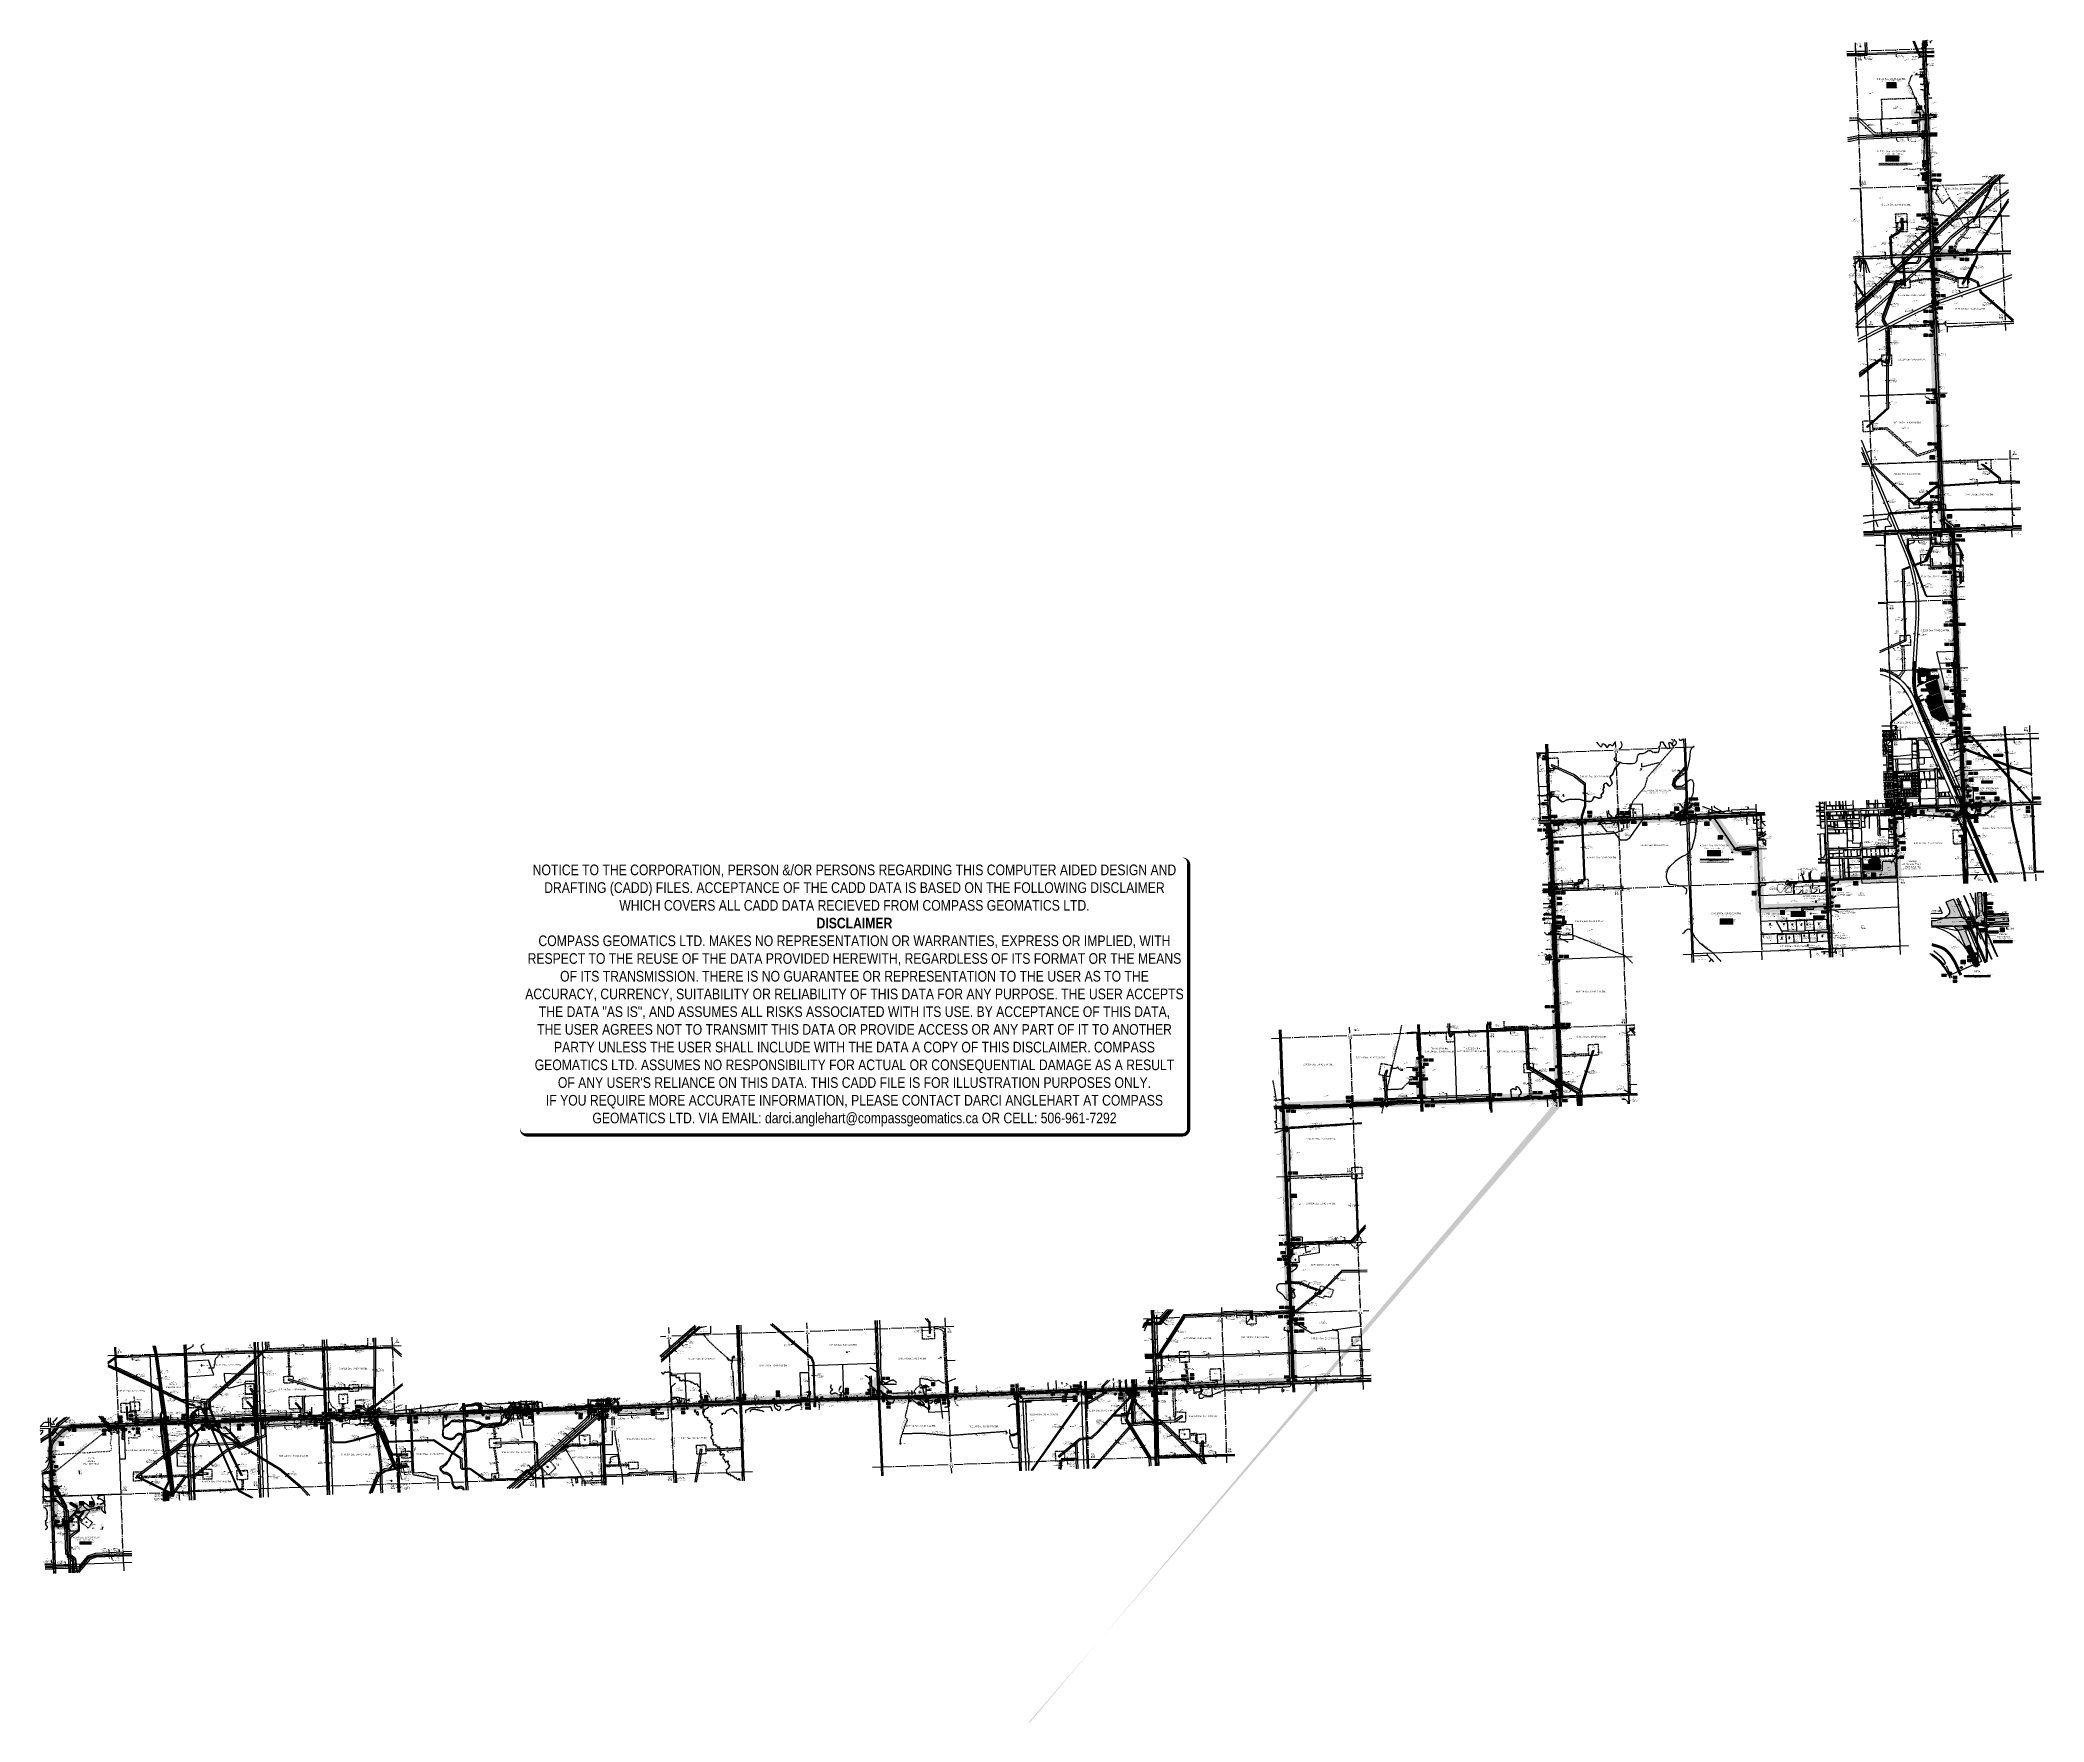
# Model space of a CAD drawing. Extents: x 665644 to 689199, y 5825051 to 5844826.
import ezdxf
from ezdxf.enums import TextEntityAlignment as Align

# ---------------------------------------------------------------- set-up
doc = ezdxf.new("R2010")
doc.units = 0
doc.header["$LTSCALE"] = 5
doc.header["$PDSIZE"] = 0.5
for name, pattern in [('0', [1, 1, 0]), ('BORDER', [44.45, 12.7, -6.35, 12.7, -6.35, 0, -6.35]), ('BORDER2', [22.225, 6.35, -3.175, 6.35, -3.175, 0, -3.175]), ('DASHED2', [9.525, 6.35, -3.175]), ('DASHED4', [1.875, 1.25, -0.625]), ('foc-ACCESSROAD', [3.75, 2.5, -1.25]), ('foc-FLOWLINE', [3.75, 2.5, -1.25]), ('foc-QUARTERLINE', [33, 25, -3, 2, -3]), ('foc-RAIL', [35, 25, -10]), ('foc-TOPO', [1, 0.2, -0.8]), ('foc-TRAV', [1.875, 1.25, -0.625]), ('HIDDEN2', [4.7625, 3.175, -1.5875]), ('POWERLINE5', [7.8, 2.4, -0.6, 0.6, -0.6, 0.6, -0.6, 2.4]), ('UG_PIPE', [1.875, 1.25, -0.625])]:
    doc.linetypes.add(name, pattern=pattern)
doc.layers.get('Defpoints').update_dxf_attribs({"color": 9})
for name, color, linetype, plot in [('01452-24_Pumps', 7, 'Continuous', False), ('10-20_pump_placements_Lin', 7, 'Continuous', False), ('10-20_pump_placements_Poi', 7, 'Continuous', False), ('DISCLAIMER', 7, 'Continuous', False), ('Fresh_POD_to_Rimbey_South', 7, 'Continuous', False)]:
    doc.layers.add(name, color=color, linetype=linetype, plot=plot)
for name, color, linetype in [('10', 1, 'Continuous'), ('35', 37, 'Continuous'), ('9', 3, 'Continuous'), ('AS-CABLE', 224, 'foc-CABLE'), ('AS-FENCE', 48, 'foc-FENCE'), ('AS-OWNER', 7, 'Continuous'), ('AS-PIPE-UG', 44, 'UG_PIPE'), ('AS-PIPE-UG-T', 44, 'Continuous'), ('AS-POWER', 104, 'foc-POWER'), ('AS-POWER-EXISTING', 72, 'POWERLINE5'), ('AS-POWER-EXISTING-PP', 72, 'Continuous'), ('AS-POWER-T', 104, 'Continuous'), ('AS-RAILWAY', 13, 'TRACKS'), ('AS-RESIDENCE', 14, 'Continuous'), ('AS-ROADS', 254, 'Continuous'), ('AS-SYMBOL', 7, 'Continuous'), ('AS-TELEPHONE', 224, 'foc-TEL'), ('AS-TELEPHONE-T', 224, 'Continuous'), ('AS-TELUS', 224, 'foc-TEL'), ('C-AR', 13, 'foc-ACCESSROAD'), ('C-EZE', 13, 'foc-FLOWLINE'), ('C-SYMBOL', 7, 'Continuous'), ('C-WS', 13, 'foc-ACCESSROAD'), ('C-WS-S', 13, 'Continuous'), ('CG-NOTES', 7, 'Continuous'), ('CG-NOTES-3', 7, 'Continuous'), ('D-TXT', 6, 'Continuous'), ('DETAIL-T', 7, 'Continuous'), ('DIMENSION', 1, 'Continuous'), ('F-AR', 190, 'foc-ACCESSROAD'), ('F-EZE', 190, 'foc-FLOWLINE'), ('F-RW', 190, 'Continuous'), ('F-WS', 190, 'foc-ACCESSROAD'), ('F-WS-S', 190, 'Continuous'), ('L-1', 7, 'Continuous'), ('L-33', 7, 'Continuous'), ('L-AREAREQUIRED', 7, 'Continuous'), ('L-BD', 7, 'Continuous'), ('L-QSEC', 8, 'foc-QUARTERLINE'), ('L-ROAD-T', 7, 'Continuous'), ('L-SEC', 7, 'Continuous'), ('L-SECLBL', 7, 'Continuous'), ('L-SECQ', 8, 'foc-QUARTERLINE'), ('L-TITLEDB', 4, 'Continuous'), ('L-TITLEDB-T', 4, 'Continuous'), ('P-BUFFER-H 30m', 51, 'Continuous'), ('P-CROSSINGS', 250, 'Continuous'), ('P-LTO', 14, 'Continuous'), ('P-TEMP-BLOCKS', 250, 'Continuous'), ('P-TXT', 4, 'Continuous'), ('T-BUSH', 110, '0'), ('T-CREEK', 160, 'Continuous'), ('T-EXISTING TFA', 220, 'HIDDEN2'), ('T-GENERAL', 48, 'foc-TOPO'), ('T-VEGETATION CHANGE', 104, 'foc-TOPO'), ('T-WATER', 160, 'Continuous'), ('T-WATER-H', 133, 'Continuous'), ('T-WATER-T', 170, 'Continuous')]:
    doc.layers.add(name, color=color, linetype=linetype)
for name, color, linetype, lineweight, true_color in [('AS-BOUNDARY', 7, 'BORDER', 60, 0xcc33ff), ('AS-COUNTY', 7, 'BORDER2', 60, 0xcc33ff), ('AS-STRUCTURE', 7, 'Continuous', 30, 0x595959)]:
    doc.layers.add(name, color=color, linetype=linetype, lineweight=lineweight, true_color=true_color)
for name, color, linetype, lineweight in [('AS-GENERAL', 48, 'Continuous', 18), ('AS-ROUTEMAP', 35, 'Continuous', 0), ('C-AR-T', 13, 'Continuous', 9), ('C-WS-T', 13, 'Continuous', 9), ('F-AR-T', 190, 'Continuous', 9), ('F-EZE-T', 190, 'Continuous', 9), ('F-RW-T', 190, 'Continuous', 9), ('F-WS-T', 190, 'Continuous', 9), ('T-TEXT', 48, 'Continuous', 18)]:
    doc.layers.add(name, color=color, linetype=linetype, lineweight=lineweight)
for name, color, linetype, true_color in [('AS-STRUCTURE-H', 7, 'Continuous', 0xa8a8a8), ('AS-STRUCTURE-T', 7, 'Continuous', 0x454545), ('P-75m DRAINAGE AREA', 7, 'Continuous', 0xf1f8f1), ('P-PROPOSED-WL2', 7, 'Continuous', 0x05c1ff), ('P-PROPOSED-WL2 IOP1', 7, 'Continuous', 0x05c1ff), ('P-PROPOSED-WL2 IOP3', 7, 'Continuous', 0x05c1ff), ('P-PROPOSED-WL2b', 7, 'Continuous', 0x05c1ff), ('P-PROPOSED-WL3', 92, 'Continuous', 0x00bd00), ('P-PROPOSED-WL4', 7, 'Continuous', 0x5b5bc8), ('P-PROPOSED-WL5', 7, 'Continuous', 0xbe647c), ('P-PROPOSED-WL5IOP', 7, 'Continuous', 0xbe647c), ('P-PROPOSED_WL2 IOP2', 7, 'Continuous', 0x05c1ff)]:
    doc.layers.add(name, color=color, linetype=linetype, true_color=true_color)
doc.styles.add('100L', font='ARIALN.TTF', dxfattribs={"height": 11})
doc.styles.add('175L', font='ARIALN.TTF', dxfattribs={"height": 20})
doc.styles.add('240', font='ARIALN.TTF', dxfattribs={"height": 30})
doc.styles.add('80', font='ARIALN.TTF', dxfattribs={"height": 10})
doc.styles.add('80CG', font='ARIALN.TTF', dxfattribs={"height": 10})
doc.styles.add('80L', font='ARIALN.TTF', dxfattribs={"height": 10})
doc.styles.add('80LS', font='ARIALNI.TTF', dxfattribs={"height": 10})
doc.styles.add('BOLD', font='ARIALNB.TTF')
doc.styles.add('Crossing', font='ARIALN.TTF', dxfattribs={"height": 10})
doc.styles.add('foc-LtypeFont', font='ARIALN.TTF', dxfattribs={"height": 7.35})
doc.styles.add('SIMPLEX', font='ARIALN.TTF')
doc.styles.add('TXT', font='ARIALN.TTF', dxfattribs={"height": 0.2})
doc.linetypes.add('foc-CABLE', pattern='A,2,-1,["C",foc-LtypeFont,S=0.2,R=0,X=-0.625,Y=-0.75],-1.24,8', length=12.24)
doc.linetypes.add('foc-FENCE', pattern='A,10,-1,["X",foc-LtypeFont,S=0.2,R=0,X=-0.625,Y=-0.75],-1.24', length=12.24)
doc.linetypes.add('foc-FENCE-NOLINE', pattern='A,0,-6,["X",foc-LtypeFont,S=0.2,R=0,X=-0.625,Y=-0.75],-6.24', length=12.24)
doc.linetypes.add('foc-POWER', pattern='A,6,-1,["P",foc-LtypeFont,S=0.2,R=0,X=-0.625,Y=-0.75],-1.24,4', length=12.24)
doc.linetypes.add('foc-POWER-NOLINE', pattern='A,0,-4,["P",foc-LtypeFont,S=0.2,R=0,X=-0.625,Y=-0.75],-8.24', length=12.24)
doc.linetypes.add('foc-TEL', pattern='A,2,-1,["T",foc-LtypeFont,S=0.2,R=0,X=-0.425,Y=-0.75],-1.24,8', length=12.24)
doc.linetypes.add('foc-TEL-NOLINE', pattern='A,0,-2,["T",foc-LtypeFont,S=0.2,R=0,X=-0.425,Y=-0.75],-10.24', length=12.24)
doc.linetypes.add('foc-TOPO-flowdirection-NOLINE', pattern='A,0,[">",foc-LtypeFont,S=0.3,R=0,X=0,Y=-0.945],-20,[">",foc-LtypeFont,S=0.3,R=0,X=0,Y=-0.945],0', length=20)
doc.linetypes.add('TRACKS', pattern='A,3.81,[130,ltypeshp1.shx,S=6.35,R=0,X=0,Y=0],3.81', length=7.62)
doc.dimstyles.new('Compass 5 000', dxfattribs={"dimscale": 5, "dimtxt": 9, "dimasz": 2, "dimexe": 0.2, "dimexo": 0.0625, "dimgap": 0.5, "dimtad": 0, "dimtih": 1, "dimtoh": 1, "dimzin": 0, "dimdsep": 46, "dimtxsty": '80CG', "dimcen": 0.1, "dimse1": 1, "dimse2": 1, "dimclrd": 256, "dimclrt": 256, "dimaunit": 1, "dimadec": 4, "dimazin": 0, "dimtfac": 0.06, "dimtofl": 0, "dimtmove": 0, "dimatfit": 1, "dimfxl": 0.2, "dimtolj": 1, "dimtzin": 0, "dimlwd": -1, "dimarcsym": 0})

# ---------------------------------------------------------------- blocks, each defined once
blk = doc.blocks.new('L-SECLBL')
at = {"layer": '9', "color": 7}
for p, q in [((-5, -28), (-12, -28)), ((21, -28), (13, -28))]:
    blk.add_line(p, q, dxfattribs=at)
at = {"layer": '10', "color": 2, "style": 'SIMPLEX'}
blk.add_attdef('SEC', text='', height=30, dxfattribs=at).set_placement((0, 0), align=Align.MIDDLE)
at = {"layer": '10', "color": 5, "style": '80L'}
blk.add_attdef('TWP', text='', height=9.5, dxfattribs=at).set_placement((-14, -27), align=Align.MIDDLE_RIGHT)
blk.add_attdef('RGE', text='', height=9.5, dxfattribs=at).set_placement((4, -27), align=Align.MIDDLE_CENTER)
blk.add_attdef('MER', text='', height=9.5, dxfattribs=at).set_placement((23, -27), align=Align.MIDDLE_LEFT)
blk = doc.blocks.new('*D844')
at = {"layer": 'Defpoints', "color": 0, "transparency": 16777216}
for p in [(687461, 5844668), (687467, 5844683), (687467, 5844668)]:
    blk.add_point(p, dxfattribs=at)
at = {"layer": 'F-RW-T', "transparency": 16777216}
for p, q in [((687461, 5844693), (687460, 5844703)), ((687462, 5844658), (687462, 5844632)), ((687462, 5844632), (687472, 5844632))]:
    blk.add_line(p, q, dxfattribs=at)
for points in [[(687462, 5844693), (687459, 5844693), (687461, 5844683)], [(687463, 5844658), (687460, 5844658), (687461, 5844668)]]:
    blk.add_solid(points, dxfattribs=at)
at = {"layer": 'F-RW-T', "transparency": 16777216, "insert": (687511, 5844632), "char_height": 10, "attachment_point": 5, "style": '80CG'}
blk.add_mtext('\\A1;Tourmaline\\P15.00 P/L R/W\\PPlan 822 0978', dxfattribs=at)
blk = doc.blocks.new('*D845')
at = {"layer": 'Defpoints', "color": 0, "transparency": 16777216}
for p in [(687736, 5844636), (687741, 5844633), (687744, 5844649)]:
    blk.add_point(p, dxfattribs=at)
at = {"layer": 'F-RW-T', "transparency": 16777216}
for p, q in [((687755, 5844654), (687760, 5844662)), ((687730, 5844616), (687720, 5844616)), ((687736, 5844624), (687730, 5844616))]:
    blk.add_line(p, q, dxfattribs=at)
for points in [[(687754, 5844654), (687756, 5844653), (687749, 5844645)], [(687734, 5844625), (687737, 5844623), (687741, 5844633)]]:
    blk.add_solid(points, dxfattribs=at)
at = {"layer": 'F-RW-T', "transparency": 16777216, "insert": (687681, 5844616), "char_height": 10, "attachment_point": 5, "style": '80CG'}
blk.add_mtext('\\A1;Gran Tierra\\P15.00 P/L R/W\\PPlan 922 2191', dxfattribs=at)
blk = doc.blocks.new('*D846')
at = {"layer": 'Defpoints', "color": 0, "transparency": 16777216}
for p in [(687045, 5844656), (687045, 5844641), (687091, 5844642)]:
    blk.add_point(p, dxfattribs=at)
at = {"layer": 'F-RW-T', "transparency": 16777216}
for p, q in [((687090, 5844667), (687090, 5844677)), ((687091, 5844632), (687092, 5844614)), ((687092, 5844614), (687102, 5844614))]:
    blk.add_line(p, q, dxfattribs=at)
for points in [[(687092, 5844667), (687089, 5844667), (687091, 5844657)], [(687093, 5844632), (687090, 5844632), (687091, 5844642)]]:
    blk.add_solid(points, dxfattribs=at)
at = {"layer": 'F-RW-T', "transparency": 16777216, "insert": (687141, 5844614), "char_height": 10, "attachment_point": 5, "style": '80CG'}
blk.add_mtext('\\A1;Gran Tierra\\P15.00 P/L R/W\\PPlan 132 0454', dxfattribs=at)
blk = doc.blocks.new('*D847')
at = {"layer": 'Defpoints', "color": 0, "transparency": 16777216}
for p in [(687863, 5843939), (687909, 5843940), (687909, 5843920)]:
    blk.add_point(p, dxfattribs=at)
at = {"layer": 'F-RW-T', "transparency": 16777216}
for p, q in [((687872, 5843964), (687862, 5843964)), ((687862, 5843964), (687862, 5843959)), ((687863, 5843949), (687862, 5843959)), ((687864, 5843909), (687865, 5843899))]:
    blk.add_line(p, q, dxfattribs=at)
for points in [[(687864, 5843949), (687861, 5843949), (687863, 5843939)], [(687866, 5843909), (687862, 5843909), (687864, 5843919)]]:
    blk.add_solid(points, dxfattribs=at)
at = {"layer": 'F-RW-T', "transparency": 16777216, "insert": (687903, 5843964), "char_height": 10, "attachment_point": 5, "style": '80CG'}
blk.add_mtext('\\A1;Gran Tierra\\P20.00 A/R', dxfattribs=at)
blk = doc.blocks.new('*D848')
at = {"layer": 'Defpoints', "color": 0, "transparency": 16777216}
for p in [(687389, 5843715), (687409, 5843716), (687390, 5843695)]:
    blk.add_point(p, dxfattribs=at)
at = {"layer": 'F-RW-T', "transparency": 16777216}
for p, q in [((687407, 5843769), (687397, 5843769)), ((687409, 5843726), (687407, 5843769)), ((687410, 5843686), (687411, 5843676))]:
    blk.add_line(p, q, dxfattribs=at)
for points in [[(687411, 5843726), (687407, 5843726), (687409, 5843716)], [(687412, 5843686), (687409, 5843686), (687410, 5843696)]]:
    blk.add_solid(points, dxfattribs=at)
at = {"layer": 'F-RW-T', "transparency": 16777216, "insert": (687358, 5843769), "char_height": 10, "attachment_point": 5, "style": '80CG'}
blk.add_mtext('\\A1;Taqa\\P20.00 P/L R/W\\PPlan 022 6146', dxfattribs=at)
blk = doc.blocks.new('*D849')
at = {"layer": 'Defpoints', "color": 0, "transparency": 16777216}
for p in [(687463, 5843698), (687464, 5843678), (687466, 5843678)]:
    blk.add_point(p, dxfattribs=at)
at = {"layer": 'F-RW-T', "transparency": 16777216}
for p, q in [((687464, 5843708), (687464, 5843718)), ((687466, 5843668), (687467, 5843649)), ((687467, 5843649), (687477, 5843649))]:
    blk.add_line(p, q, dxfattribs=at)
for points in [[(687466, 5843708), (687463, 5843708), (687465, 5843698)], [(687468, 5843668), (687464, 5843668), (687466, 5843678)]]:
    blk.add_solid(points, dxfattribs=at)
at = {"layer": 'F-RW-T', "transparency": 16777216, "insert": (687516, 5843649), "char_height": 10, "attachment_point": 5, "style": '80CG'}
blk.add_mtext('\\A1;Keyera\\P20.00 P/L R/W\\PPlan 162 1027', dxfattribs=at)
blk = doc.blocks.new('*D843')
at = {"layer": 'Defpoints', "color": 0, "transparency": 16777216}
for p in [(687789, 5844538), (687798, 5844282), (687829, 5844283)]:
    blk.add_point(p, dxfattribs=at)
at = {"layer": 'L-TITLEDB-T', "transparency": 16777216}
for p, q in [((687779, 5844538), (687769, 5844537)), ((687829, 5844539), (687839, 5844540))]:
    blk.add_line(p, q, dxfattribs=at)
for points in [[(687779, 5844539), (687779, 5844536), (687789, 5844538)], [(687829, 5844541), (687829, 5844538), (687819, 5844539)]]:
    blk.add_solid(points, dxfattribs=at)
at = {"layer": 'L-TITLEDB-T', "transparency": 16777216, "insert": (687876, 5844540), "char_height": 10, "attachment_point": 5, "style": '80CG'}
blk.add_mtext('\\A1;30.18 Road\\PPlan 2944 NY', dxfattribs=at)
blk = doc.blocks.new('xing2')
h = blk.add_hatch(color=50)
h.dxf.hatch_style = 1
edge = h.paths.add_edge_path()
edge.add_ellipse((0, 0), major_axis=(-12.5, 0), ratio=0.816297, start_angle=0, end_angle=360)
h = blk.add_hatch(color=250)
h.dxf.hatch_style = 1
edge = h.paths.add_edge_path()
edge.add_ellipse((0, -2), major_axis=(-12.5, 0), ratio=0.816297, start_angle=0, end_angle=180)
edge.add_line((12, -2), (12, 0))
edge.add_ellipse((0, 0), major_axis=(-12.5, 0), ratio=0.816297, start_angle=0, end_angle=180, ccw=False)
edge.add_line((-12, 0), (-12, -2))
at = {"color": 250}
blk.add_ellipse((0, 0), major_axis=(-12.5, 0), ratio=0.816297, dxfattribs=at)
blk.add_ellipse((0, -2), major_axis=(-12.5, 0), ratio=0.816297, start_param=0, end_param=3.141593, dxfattribs=at)
at = {"color": 250, "style": 'Crossing'}
blk.add_attdef('CROSSING', text='', height=9, dxfattribs=at).set_placement((0, 0), align=Align.MIDDLE_CENTER)
at = {"color": 250, "style": 'Crossing', "flags": 1}
for tag, p in [('DESCRIPTION', (0, -26)), ('LOCATION', (0, -39)), ('DWG_REF', (0, -53)), ('OWNER', (0, -12))]:
    blk.add_attdef(tag, text='', height=9, dxfattribs=at).set_placement(p, align=Align.MIDDLE_CENTER)
blk = doc.blocks.new('GAS')
h = blk.add_hatch(color=255)
h.dxf.hatch_style = 1
edge = h.paths.add_edge_path()
edge.add_arc((0, 0), 0.9, 0, 360)
for p, q in [((-0.8, 0), (-1.6, 0)), ((-0.6, 0.6), (-1.1, 1.1)), ((0, 0.8), (0, 1.6)), ((0.6, 0.6), (1.1, 1.1)), ((1.6, 0), (0.8, 0)), ((-0.6, -0.6), (-1.1, -1.1)), ((0, -0.8), (0, -1.6)), ((1.1, -1.1), (0.6, -0.6))]:
    blk.add_line(p, q)
blk.add_circle((0, 0), 0.8)
blk = doc.blocks.new('GABD')
for p, q in [((-0.8, 0), (-1.6, 0)), ((0, 0.8), (0, 1.6)), ((1.6, 0), (0.8, 0)), ((0, -0.8), (0, -1.6))]:
    blk.add_line(p, q)
blk.add_circle((0, 0), 0.8)
blk = doc.blocks.new('*U851')
h = blk.add_hatch(color=59)
edge = h.paths.add_edge_path()
edge.add_line((-54, -37), (54, -37))
edge.add_arc((54, -31), 6, 270, 360)
edge.add_line((60, -31), (60, 30))
edge.add_arc((54, 29), 6, 0, 90)
edge.add_line((54, 36), (-54, 36))
edge.add_arc((-54, 29), 6, 90, 180)
edge.add_line((-60, 30), (-60, -31))
edge.add_arc((-54, -31), 6, 180, 270)
at = {"color": 1, "flags": 128}
blk.add_lwpolyline([(-54, -37, 3, 3, 0), (54, -37, 3, 3, 0.414214), (60, -31, 3, 3, 0), (60, 30, 3, 0, 0.414214), (54, 36, 0, 0, 0), (-54, 36, 0, 0, 0.414214), (-60, 30, 0, 0, 0), (-60, -31, 0, 3, 0.414214)], format="xyseb", close=True, dxfattribs=at)
blk.add_lwpolyline([(-29, -22, 0, 7.5, 0), (0, 0, 0, 0, 0)], format="xyseb", dxfattribs=at)
at = {"color": 1, "style": '80'}
blk.add_attdef('ENTER_TEXT_001', (-36, -5), '', height=10, dxfattribs=at)
blk = doc.blocks.new('*U854')
h = blk.add_hatch(color=255)
edge = h.paths.add_edge_path()
edge.add_line((-164, -20), (164, -20))
edge.add_arc((164, -14), 6, 270, 360)
edge.add_line((170, -14), (170, 12))
edge.add_arc((164, 12), 6, 0, 90)
edge.add_line((164, 18), (-164, 18))
edge.add_arc((-164, 12), 6, 90, 180)
edge.add_line((-170, 12), (-170, -14))
edge.add_arc((-164, -14), 6, 180, 270)
at = {"color": 1, "flags": 128}
blk.add_lwpolyline([(-164, -20, 3, 3, 0), (164, -20, 3, 3, 0.414214), (170, -14, 3, 3, 0), (170, 12, 3, 0, 0.414214), (164, 18, 0, 0, 0), (-164, 18, 0, 0, 0.414214), (-170, 12, 0, 0, 0), (-170, -14, 0, 3, 0.414214)], format="xyseb", close=True, dxfattribs=at)
for points in [[(-69, -14, 0, 7.5, 0), (0, 0, 0, 0, 0)], [(64, -7, 0, 7.5, 0), (0, 0, 0, 0, 0)]]:
    blk.add_lwpolyline(points, format="xyseb", dxfattribs=at)
at = {"color": 1, "style": '80'}
blk.add_attdef('ENTER_TEXT_001', (-27, -5), '', height=10, dxfattribs=at)
blk = doc.blocks.new('WAT')
h = blk.add_hatch(color=255)
h.dxf.hatch_style = 1
edge = h.paths.add_edge_path()
edge.add_arc((0, 0), 0.9, 0, 360)
at = {"color": 170}
for p, q in [((0, 0.8), (0, 1.6)), ((-0.6, -0.6), (-1.2, -1.2)), ((0.6, -0.6), (1.2, -1.2))]:
    blk.add_line(p, q, dxfattribs=at)
blk.add_circle((0, 0), 0.8, dxfattribs=at)
blk = doc.blocks.new('res_occ')
for points in [[(0.1, 0.9), (-1.3, -0.4), (1.5, -0.4)], [(-0.9, -1.4), (1.1, -1.4), (1.1, -0.4), (-0.9, -0.4)]]:
    blk.add_hatch(color=14).paths.add_polyline_path(points)
at = {"color": 14}
for points in [[(0.1, 0.9), (-1.3, -0.4), (1.5, -0.4)], [(-0.9, -1.4), (1.1, -1.4), (1.1, -0.4), (-0.9, -0.4)]]:
    blk.add_lwpolyline(points, close=True, dxfattribs=at)
blk = doc.blocks.new('*U772')
h = blk.add_hatch(color=59)
edge = h.paths.add_edge_path()
edge.add_line((-21, -20), (21, -20))
edge.add_arc((21, -14), 6, 270, 360)
edge.add_line((27, -14), (27, 12))
edge.add_arc((21, 12), 6, 0, 90)
edge.add_line((21, 18), (-21, 18))
edge.add_arc((-21, 12), 6, 90, 180)
edge.add_line((-27, 12), (-27, -14))
edge.add_arc((-21, -14), 6, 180, 270)
at = {"color": 1, "flags": 128}
blk.add_lwpolyline([(-21, -20, 3, 3, 0), (21, -20, 3, 3, 0.414214), (27, -14, 3, 3, 0), (27, 12, 3, 0, 0.414214), (21, 18, 0, 0, 0), (-21, 18, 0, 0, 0.414214), (-27, 12, 0, 0, 0), (-27, -14, 0, 3, 0.414214)], format="xyseb", close=True, dxfattribs=at)
blk.add_lwpolyline([(43, -38, 0, 7.5, 0), (0, 0, 0, 0, 0)], format="xyseb", dxfattribs=at)
at = {"color": 1, "style": '80'}
blk.add_attdef('ENTER_TEXT_001', (-36, -5), '', height=10, dxfattribs=at)
blk = doc.blocks.new('*U774')
h = blk.add_hatch(color=59)
edge = h.paths.add_edge_path()
edge.add_line((-21, -20), (21, -20))
edge.add_arc((21, -14), 6, 270, 360)
edge.add_line((27, -14), (27, 12))
edge.add_arc((21, 12), 6, 0, 90)
edge.add_line((21, 18), (-21, 18))
edge.add_arc((-21, 12), 6, 90, 180)
edge.add_line((-27, 12), (-27, -14))
edge.add_arc((-21, -14), 6, 180, 270)
at = {"color": 1, "flags": 128}
blk.add_lwpolyline([(-65, -11, 0, 7.5, 0), (0, 0, 0, 0, 0)], format="xyseb", dxfattribs=at)
blk.add_lwpolyline([(-21, -20, 3, 3, 0), (21, -20, 3, 3, 0.414214), (27, -14, 3, 3, 0), (27, 12, 3, 0, 0.414214), (21, 18, 0, 0, 0), (-21, 18, 0, 0, 0.414214), (-27, 12, 0, 0, 0), (-27, -14, 0, 3, 0.414214)], format="xyseb", close=True, dxfattribs=at)
at = {"color": 1, "style": '80'}
blk.add_attdef('ENTER_TEXT_001', (-36, -5), '', height=10, dxfattribs=at)
blk = doc.blocks.new('*U978')
h = blk.add_hatch(color=59)
edge = h.paths.add_edge_path()
edge.add_line((-21, -20), (21, -20))
edge.add_arc((21, -14), 6, 270, 360)
edge.add_line((27, -14), (27, 12))
edge.add_arc((21, 12), 6, 0, 90)
edge.add_line((21, 18), (-21, 18))
edge.add_arc((-21, 12), 6, 90, 180)
edge.add_line((-27, 12), (-27, -14))
edge.add_arc((-21, -14), 6, 180, 270)
at = {"color": 1, "flags": 128}
blk.add_lwpolyline([(-21, -20, 3, 3, 0), (21, -20, 3, 3, 0.414214), (27, -14, 3, 3, 0), (27, 12, 3, 0, 0.414214), (21, 18, 0, 0, 0), (-21, 18, 0, 0, 0.414214), (-27, 12, 0, 0, 0), (-27, -14, 0, 3, 0.414214)], format="xyseb", close=True, dxfattribs=at)
blk.add_lwpolyline([(53, 20, 0, 7.5, 0), (0, 0, 0, 0, 0)], format="xyseb", dxfattribs=at)
at = {"color": 1, "style": '80'}
blk.add_attdef('ENTER_TEXT_001', (-36, -5), '', height=10, dxfattribs=at)
blk = doc.blocks.new('*U695')
h = blk.add_hatch(color=254)
edge = h.paths.add_edge_path()
edge.add_line((-21, -20), (21, -20))
edge.add_arc((21, -14), 6, 270, 360)
edge.add_line((27, -14), (27, 12))
edge.add_arc((21, 12), 6, 0, 90)
edge.add_line((21, 18), (-21, 18))
edge.add_arc((-21, 12), 6, 90, 180)
edge.add_line((-27, 12), (-27, -14))
edge.add_arc((-21, -14), 6, 180, 270)
at = {"color": 160, "flags": 128}
blk.add_lwpolyline([(-21, -20, 3, 3, 0), (21, -20, 3, 3, 0.414214), (27, -14, 3, 3, 0), (27, 12, 3, 0, 0.414214), (21, 18, 0, 0, 0), (-21, 18, 0, 0, 0.414214), (-27, 12, 0, 0, 0), (-27, -14, 0, 3, 0.414214)], format="xyseb", close=True, dxfattribs=at)
at = {"color": 160, "style": '80'}
blk.add_attdef('ENTER_TEXT_001', (-27, -5), '', height=10, dxfattribs=at)
blk = doc.blocks.new('*D1346')
at = {"layer": 'C-AR-T', "transparency": 16777216}
for p, q in [((687104, 5843789), (687097, 5843782)), ((687135, 5843822), (687142, 5843829)), ((687142, 5843829), (687152, 5843829))]:
    blk.add_line(p, q, dxfattribs=at)
for points in [[(687103, 5843790), (687105, 5843788), (687111, 5843797)], [(687134, 5843823), (687136, 5843821), (687128, 5843815)]]:
    blk.add_solid(points, dxfattribs=at)
at = {"layer": 'Defpoints', "color": 0, "transparency": 16777216}
for p in [(687109, 5843798), (687126, 5843817), (687128, 5843815)]:
    blk.add_point(p, dxfattribs=at)
at = {"layer": 'C-AR-T', "transparency": 16777216, "insert": (687179, 5843829), "char_height": 10, "attachment_point": 5, "style": '80CG'}
blk.add_mtext('\\A1;Baytex\\P25.00 A/R', dxfattribs=at)
blk = doc.blocks.new('*D1347')
at = {"layer": 'Defpoints', "color": 0, "transparency": 16777216}
for p in [(688597, 5843192), (688614, 5843207), (688629, 5843190)]:
    blk.add_point(p, dxfattribs=at)
at = {"layer": 'F-RW-T', "transparency": 16777216}
for p, q in [((688570, 5843222), (688560, 5843222)), ((688591, 5843200), (688570, 5843222)), ((688619, 5843168), (688626, 5843161))]:
    blk.add_line(p, q, dxfattribs=at)
for points in [[(688592, 5843201), (688589, 5843198), (688597, 5843192)], [(688621, 5843169), (688618, 5843167), (688613, 5843175)]]:
    blk.add_solid(points, dxfattribs=at)
at = {"layer": 'F-RW-T', "transparency": 16777216, "insert": (688520, 5843222), "char_height": 10, "attachment_point": 5, "style": '80CG'}
blk.add_mtext('\\A1;Nova\\P22.86 P/L R/W\\PPlan 1821 MC', dxfattribs=at)
blk = doc.blocks.new('*D1348')
at = {"layer": 'Defpoints', "color": 0, "transparency": 16777216}
for p in [(688403, 5843015), (688386, 5843000), (688418, 5842998)]:
    blk.add_point(p, dxfattribs=at)
at = {"layer": 'F-RW-T', "transparency": 16777216}
for p, q in [((688359, 5843030), (688349, 5843030)), ((688379, 5843007), (688359, 5843030)), ((688408, 5842976), (688415, 5842968))]:
    blk.add_line(p, q, dxfattribs=at)
for points in [[(688381, 5843008), (688378, 5843006), (688386, 5843000)], [(688409, 5842977), (688407, 5842974), (688401, 5842983)]]:
    blk.add_solid(points, dxfattribs=at)
at = {"layer": 'F-RW-T', "transparency": 16777216, "insert": (688309, 5843030), "char_height": 10, "attachment_point": 5, "style": '80CG'}
blk.add_mtext('\\A1;Nova\\P22.86 P/L R/W\\PPlan 1821 MC', dxfattribs=at)
blk = doc.blocks.new('*D1349')
at = {"layer": 'Defpoints', "color": 0, "transparency": 16777216}
for p in [(688424, 5843055), (688435, 5843044), (688296, 5842938)]:
    blk.add_point(p, dxfattribs=at)
at = {"layer": 'F-RW-T', "transparency": 16777216}
for p, q in [((688282, 5842953), (688272, 5842953)), ((688289, 5842945), (688282, 5842953)), ((688313, 5842919), (688320, 5842912))]:
    blk.add_line(p, q, dxfattribs=at)
for points in [[(688290, 5842946), (688288, 5842944), (688296, 5842938)], [(688314, 5842920), (688312, 5842918), (688306, 5842927)]]:
    blk.add_solid(points, dxfattribs=at)
at = {"layer": 'F-RW-T', "transparency": 16777216, "insert": (688233, 5842953), "char_height": 10, "attachment_point": 5, "style": '80CG'}
blk.add_mtext('\\A1;Gran Tierra\\P15.00 P/L R/W\\PPlan 872 0966', dxfattribs=at)
blk = doc.blocks.new('*D1350')
at = {"layer": 'Defpoints', "color": 0, "transparency": 16777216}
for p in [(688277, 5842869), (688287, 5842858), (688088, 5842678)]:
    blk.add_point(p, dxfattribs=at)
at = {"layer": 'F-RW-T', "transparency": 16777216}
for p, q in [((688072, 5842696), (688065, 5842703)), ((688095, 5842670), (688121, 5842642)), ((688121, 5842642), (688131, 5842642))]:
    blk.add_line(p, q, dxfattribs=at)
for points in [[(688073, 5842697), (688070, 5842695), (688078, 5842689)], [(688096, 5842671), (688094, 5842669), (688088, 5842678)]]:
    blk.add_solid(points, dxfattribs=at)
at = {"layer": 'F-RW-T', "transparency": 16777216, "insert": (688170, 5842642), "char_height": 10, "attachment_point": 5, "style": '80CG'}
blk.add_mtext('\\A1;Pembina\\P15.00 P/L R/W\\PPlan 912 3605\\PPlan 912 0989\\PPlan 912 0990', dxfattribs=at)
blk = doc.blocks.new('*D1351')
at = {"layer": 'Defpoints', "color": 0, "transparency": 16777216}
for p in [(688250, 5842825), (688261, 5842810), (688262, 5842812)]:
    blk.add_point(p, dxfattribs=at)
at = {"layer": 'F-RW-T', "transparency": 16777216}
for p, q in [((688242, 5842831), (688235, 5842838)), ((688267, 5842803), (688274, 5842795)), ((688274, 5842795), (688284, 5842795))]:
    blk.add_line(p, q, dxfattribs=at)
for points in [[(688243, 5842832), (688240, 5842830), (688248, 5842823)], [(688268, 5842804), (688266, 5842802), (688261, 5842810)]]:
    blk.add_solid(points, dxfattribs=at)
at = {"layer": 'F-RW-T', "transparency": 16777216, "insert": (688323, 5842795), "char_height": 10, "attachment_point": 5, "style": '80CG'}
blk.add_mtext('\\A1;Keyera\\P18.00 P/L R/W\\PPlan 182 3466', dxfattribs=at)
blk = doc.blocks.new('*D1352')
at = {"layer": 'Defpoints', "color": 0, "transparency": 16777216}
for p in [(687392, 5842445), (687393, 5842439), (687407, 5842446)]:
    blk.add_point(p, dxfattribs=at)
at = {"layer": 'F-RW-T', "transparency": 16777216}
for p, q in [((687383, 5842439), (687373, 5842438)), ((687417, 5842441), (687427, 5842441))]:
    blk.add_line(p, q, dxfattribs=at)
for points in [[(687382, 5842441), (687383, 5842437), (687393, 5842439)], [(687417, 5842442), (687418, 5842439), (687408, 5842440)]]:
    blk.add_solid(points, dxfattribs=at)
at = {"layer": 'F-RW-T', "transparency": 16777216, "insert": (687333, 5842438), "char_height": 10, "attachment_point": 5, "style": '80CG'}
blk.add_mtext('\\A1;CNRL\\P15.00 P/L R/W\\PPlan 902 0088', dxfattribs=at)
blk = doc.blocks.new('*D1353')
at = {"layer": 'Defpoints', "color": 0, "transparency": 16777216}
for p in [(688508, 5842974), (688521, 5842967), (688529, 5842982)]:
    blk.add_point(p, dxfattribs=at)
at = {"layer": 'F-RW-T', "transparency": 16777216}
for p, q in [((688507, 5842993), (688498, 5842998)), ((688538, 5842977), (688547, 5842973)), ((688547, 5842973), (688557, 5842973))]:
    blk.add_line(p, q, dxfattribs=at)
for points in [[(688507, 5842995), (688506, 5842992), (688516, 5842989)], [(688539, 5842979), (688537, 5842976), (688529, 5842982)]]:
    blk.add_solid(points, dxfattribs=at)
at = {"layer": 'F-RW-T', "transparency": 16777216, "insert": (688596, 5842973), "char_height": 10, "attachment_point": 5, "style": '80CG'}
blk.add_mtext('\\A1;Gran Tierra\\P15.00 P/L R/W\\PPlan 102 1063', dxfattribs=at)
blk = doc.blocks.new('*D1354')
at = {"layer": 'Defpoints', "color": 0, "transparency": 16777216}
for p in [(688515, 5842849), (688530, 5842831), (688544, 5842843)]:
    blk.add_point(p, dxfattribs=at)
at = {"layer": 'F-RW-T', "transparency": 16777216}
for p, q in [((688524, 5842868), (688517, 5842876)), ((688551, 5842835), (688557, 5842827)), ((688557, 5842827), (688567, 5842827))]:
    blk.add_line(p, q, dxfattribs=at)
for points in [[(688525, 5842869), (688522, 5842867), (688530, 5842860)], [(688552, 5842836), (688549, 5842834), (688544, 5842843)]]:
    blk.add_solid(points, dxfattribs=at)
at = {"layer": 'F-RW-T', "transparency": 16777216, "insert": (688606, 5842827), "char_height": 10, "attachment_point": 5, "style": '80CG'}
blk.add_mtext('\\A1;Keyera\\P22.86 P/L R/W\\PPlan 1336 MC', dxfattribs=at)
blk = doc.blocks.new('*D1355')
at = {"layer": 'Defpoints', "color": 0, "transparency": 16777216}
for p in [(687675, 5842072), (687611, 5842045), (687626, 5842028)]:
    blk.add_point(p, dxfattribs=at)
at = {"layer": 'F-RW-T', "transparency": 16777216}
for p, q in [((687653, 5842096), (687647, 5842104)), ((687682, 5842064), (687689, 5842057)), ((687689, 5842057), (687699, 5842057))]:
    blk.add_line(p, q, dxfattribs=at)
for points in [[(687654, 5842097), (687652, 5842095), (687660, 5842089)], [(687683, 5842066), (687681, 5842063), (687675, 5842072)]]:
    blk.add_solid(points, dxfattribs=at)
at = {"layer": 'F-RW-T', "transparency": 16777216, "insert": (687738, 5842057), "char_height": 10, "attachment_point": 5, "style": '80CG'}
blk.add_mtext('\\A1;Keyera\\P22.86 P/L R/W\\PPlan 1336 MC', dxfattribs=at)
blk = doc.blocks.new('*D1356')
at = {"layer": 'Defpoints', "color": 0, "transparency": 16777216}
for p in [(688517, 5842552), (688560, 5842618), (688573, 5842610)]:
    blk.add_point(p, dxfattribs=at)
at = {"layer": 'F-RW-T', "transparency": 16777216}
for p, q in [((688500, 5842563), (688490, 5842563)), ((688508, 5842558), (688500, 5842563)), ((688537, 5842539), (688546, 5842533))]:
    blk.add_line(p, q, dxfattribs=at)
for points in [[(688509, 5842559), (688507, 5842557), (688517, 5842552)], [(688538, 5842540), (688537, 5842537), (688529, 5842544)]]:
    blk.add_solid(points, dxfattribs=at)
at = {"layer": 'F-RW-T', "transparency": 16777216, "insert": (688451, 5842563), "char_height": 10, "attachment_point": 5, "style": '80CG'}
blk.add_mtext('\\A1;CNRL\\P15.00 P/L R/W\\PPlan 902 0068\\PPlan 885 2552', dxfattribs=at)
blk = doc.blocks.new('*D1357')
at = {"layer": 'Defpoints', "color": 0, "transparency": 16777216}
for p in [(688367, 5842185), (688376, 5842168), (688381, 5842179)]:
    blk.add_point(p, dxfattribs=at)
at = {"layer": 'F-RW-T', "transparency": 16777216}
for p, q in [((688353, 5842178), (688344, 5842182)), ((688386, 5842164), (688395, 5842160)), ((688395, 5842160), (688405, 5842160))]:
    blk.add_line(p, q, dxfattribs=at)
for points in [[(688354, 5842180), (688353, 5842177), (688363, 5842174)], [(688386, 5842166), (688385, 5842163), (688376, 5842168)]]:
    blk.add_solid(points, dxfattribs=at)
at = {"layer": 'F-RW-T', "transparency": 16777216, "insert": (688444, 5842160), "char_height": 10, "attachment_point": 5, "style": '80CG'}
blk.add_mtext('\\A1;CNRL\\P15.00 P/L R/W\\PPlan 902 0068', dxfattribs=at)
blk = doc.blocks.new('*D1358')
at = {"layer": 'Defpoints', "color": 0, "transparency": 16777216}
for p in [(688332, 5842139), (688336, 5842146), (688349, 5842139)]:
    blk.add_point(p, dxfattribs=at)
at = {"layer": 'F-RW-T', "transparency": 16777216}
for p, q in [((688314, 5842149), (688304, 5842149)), ((688323, 5842144), (688314, 5842149)), ((688354, 5842127), (688363, 5842122))]:
    blk.add_line(p, q, dxfattribs=at)
for points in [[(688324, 5842145), (688322, 5842142), (688332, 5842139)], [(688355, 5842128), (688353, 5842125), (688345, 5842132)]]:
    blk.add_solid(points, dxfattribs=at)
at = {"layer": 'F-RW-T', "transparency": 16777216, "insert": (688265, 5842149), "char_height": 10, "attachment_point": 5, "style": '80CG'}
blk.add_mtext('\\A1;CNRL\\P15.00 P/L R/W\\PPlan 885 2552', dxfattribs=at)
blk = doc.blocks.new('*D1359')
at = {"layer": 'Defpoints', "color": 0, "transparency": 16777216}
for p in [(687420, 5842176), (687422, 5842174), (687431, 5842186)]:
    blk.add_point(p, dxfattribs=at)
at = {"layer": 'F-RW-T', "transparency": 16777216}
for p, q in [((687408, 5842160), (687398, 5842160)), ((687415, 5842167), (687408, 5842160)), ((687441, 5842190), (687448, 5842197))]:
    blk.add_line(p, q, dxfattribs=at)
for points in [[(687414, 5842168), (687416, 5842166), (687422, 5842174)], [(687440, 5842192), (687442, 5842189), (687434, 5842184)]]:
    blk.add_solid(points, dxfattribs=at)
at = {"layer": 'F-RW-T', "transparency": 16777216, "insert": (687358, 5842160), "char_height": 10, "attachment_point": 5, "style": '80CG'}
blk.add_mtext('\\A1;CNRL\\P15.00 P/L R/W\\PPlan 902 0088', dxfattribs=at)
blk = doc.blocks.new('*D1360')
at = {"layer": 'Defpoints', "color": 0, "transparency": 16777216}
for p in [(688039, 5842077), (688110, 5842066), (688104, 5842052)]:
    blk.add_point(p, dxfattribs=at)
at = {"layer": 'F-RW-T', "transparency": 16777216}
for p, q in [((688035, 5842067), (688032, 5842058)), ((688047, 5842100), (688051, 5842110)), ((688051, 5842110), (688061, 5842110))]:
    blk.add_line(p, q, dxfattribs=at)
for points in [[(688034, 5842068), (688037, 5842067), (688039, 5842077)], [(688046, 5842101), (688049, 5842099), (688044, 5842091)]]:
    blk.add_solid(points, dxfattribs=at)
at = {"layer": 'F-RW-T', "transparency": 16777216, "insert": (688100, 5842110), "char_height": 10, "attachment_point": 5, "style": '80CG'}
blk.add_mtext('\\A1;CNRL\\P15.00 P/L R/W\\PPlan 902 0088', dxfattribs=at)
blk = doc.blocks.new('*D1361')
at = {"layer": 'Defpoints', "color": 0, "transparency": 16777216}
for p in [(687303, 5841944), (687315, 5841931), (687333, 5841972)]:
    blk.add_point(p, dxfattribs=at)
at = {"layer": 'F-RW-T', "transparency": 16777216}
for p, q in [((687278, 5842034), (687268, 5842034)), ((687327, 5841979), (687278, 5842034)), ((687352, 5841951), (687359, 5841944))]:
    blk.add_line(p, q, dxfattribs=at)
for points in [[(687328, 5841981), (687326, 5841978), (687333, 5841972)], [(687353, 5841952), (687351, 5841950), (687346, 5841959)]]:
    blk.add_solid(points, dxfattribs=at)
at = {"layer": 'F-RW-T', "transparency": 16777216, "insert": (687229, 5842034), "char_height": 10, "attachment_point": 5, "style": '80CG'}
blk.add_mtext('\\A1;Keyera\\P18.00 P/L R/W\\PPlan 182 3466', dxfattribs=at)
blk = doc.blocks.new('*D1362')
at = {"layer": 'Defpoints', "color": 0, "transparency": 16777216}
for p in [(687367, 5841723), (687384, 5841717), (687385, 5841719)]:
    blk.add_point(p, dxfattribs=at)
at = {"layer": 'F-RW-T', "transparency": 16777216}
for p, q in [((687359, 5841728), (687349, 5841732)), ((687394, 5841715), (687404, 5841712)), ((687404, 5841712), (687414, 5841712))]:
    blk.add_line(p, q, dxfattribs=at)
for points in [[(687359, 5841730), (687358, 5841727), (687368, 5841725)], [(687395, 5841717), (687394, 5841714), (687385, 5841719)]]:
    blk.add_solid(points, dxfattribs=at)
at = {"layer": 'F-RW-T', "transparency": 16777216, "insert": (687453, 5841712), "char_height": 10, "attachment_point": 5, "style": '80CG'}
blk.add_mtext('\\A1;Gran Tierra\\P18.00 P/L R/W\\PPlan 082 3860', dxfattribs=at)
blk = doc.blocks.new('*D1363')
at = {"layer": 'Defpoints', "color": 0, "transparency": 16777216}
for p in [(687311, 5841601), (687311, 5841599), (687321, 5841597)]:
    blk.add_point(p, dxfattribs=at)
at = {"layer": 'F-RW-T', "transparency": 16777216}
for p, q in [((687292, 5841606), (687282, 5841606)), ((687301, 5841603), (687292, 5841606)), ((687329, 5841592), (687339, 5841589))]:
    blk.add_line(p, q, dxfattribs=at)
for points in [[(687302, 5841604), (687301, 5841601), (687311, 5841599)], [(687330, 5841594), (687329, 5841591), (687320, 5841596)]]:
    blk.add_solid(points, dxfattribs=at)
at = {"layer": 'F-RW-T', "transparency": 16777216, "insert": (687243, 5841606), "char_height": 10, "attachment_point": 5, "style": '80CG'}
blk.add_mtext('\\A1;Gran Tierra\\P10.00 P/L R/W\\PPlan 152 4785', dxfattribs=at)
blk = doc.blocks.new('*D1364')
at = {"layer": 'Defpoints', "color": 0, "transparency": 16777216}
for p in [(687362, 5842069), (687282, 5841996), (687297, 5841979)]:
    blk.add_point(p, dxfattribs=at)
at = {"layer": 'F-RW-T', "transparency": 16777216}
for p, q in [((687348, 5842084), (687338, 5842084)), ((687355, 5842076), (687348, 5842084)), ((687384, 5842045), (687391, 5842037))]:
    blk.add_line(p, q, dxfattribs=at)
for points in [[(687356, 5842078), (687354, 5842075), (687362, 5842069)], [(687385, 5842046), (687383, 5842044), (687377, 5842052)]]:
    blk.add_solid(points, dxfattribs=at)
at = {"layer": 'F-RW-T', "transparency": 16777216, "insert": (687299, 5842084), "char_height": 10, "attachment_point": 5, "style": '80CG'}
blk.add_mtext('\\A1;Nova\\P22.86 P/L R/W\\PPlan 1821 MC', dxfattribs=at)
blk = doc.blocks.new('*D1365')
at = {"layer": 'Defpoints', "color": 0, "transparency": 16777216}
for p in [(687242, 5841930), (687298, 5841981), (687308, 5841970)]:
    blk.add_point(p, dxfattribs=at)
at = {"layer": 'F-RW-T', "transparency": 16777216}
for p, q in [((687209, 5841966), (687199, 5841966)), ((687235, 5841937), (687209, 5841966)), ((687259, 5841911), (687266, 5841904))]:
    blk.add_line(p, q, dxfattribs=at)
for points in [[(687237, 5841938), (687234, 5841936), (687242, 5841930)], [(687260, 5841913), (687258, 5841910), (687252, 5841919)]]:
    blk.add_solid(points, dxfattribs=at)
at = {"layer": 'F-RW-T', "transparency": 16777216, "insert": (687160, 5841966), "char_height": 10, "attachment_point": 5, "style": '80CG'}
blk.add_mtext('\\A1;Pembina\\P15.00 P/L R/W\\PPlan 912 3605\\PPlan 912 0989\\PPlan 912 0990', dxfattribs=at)
blk = doc.blocks.new('*D1366')
at = {"layer": 'Defpoints', "color": 0, "transparency": 16777216}
for p in [(687173, 5841847), (687177, 5841831), (687183, 5841836)]:
    blk.add_point(p, dxfattribs=at)
at = {"layer": 'F-RW-T', "transparency": 16777216}
for p, q in [((687160, 5841850), (687154, 5841857)), ((687184, 5841824), (687199, 5841807)), ((687199, 5841807), (687209, 5841807))]:
    blk.add_line(p, q, dxfattribs=at)
for points in [[(687162, 5841851), (687159, 5841848), (687167, 5841842)], [(687185, 5841825), (687183, 5841822), (687177, 5841831)]]:
    blk.add_solid(points, dxfattribs=at)
at = {"layer": 'F-RW-T', "transparency": 16777216, "insert": (687248, 5841807), "char_height": 10, "attachment_point": 5, "style": '80CG'}
blk.add_mtext('\\A1;Gran Tierra\\P15.00 P/L R/W\\PPlan 912 1457', dxfattribs=at)
blk = doc.blocks.new('*D1367')
at = {"layer": 'Defpoints', "color": 0, "transparency": 16777216}
for p in [(687544, 5842132), (687559, 5842138), (687559, 5842133)]:
    blk.add_point(p, dxfattribs=at)
at = {"layer": 'F-RW-T', "transparency": 16777216}
for p, q in [((687534, 5842137), (687524, 5842136)), ((687568, 5842139), (687584, 5842140))]:
    blk.add_line(p, q, dxfattribs=at)
for points in [[(687533, 5842138), (687534, 5842135), (687544, 5842137)], [(687568, 5842141), (687569, 5842137), (687559, 5842138)]]:
    blk.add_solid(points, dxfattribs=at)
at = {"layer": 'F-RW-T', "transparency": 16777216, "insert": (687623, 5842140), "char_height": 10, "attachment_point": 5, "style": '80CG'}
blk.add_mtext('\\A1;Gran Tierra\\P15.00 P/L R/W\\PPlan 872 0966', dxfattribs=at)
blk = doc.blocks.new('*D1368')
at = {"layer": 'Defpoints', "color": 0, "transparency": 16777216}
for p in [(688585, 5841740), (688585, 5841740), (688595, 5841752)]:
    blk.add_point(p, dxfattribs=at)
at = {"layer": 'F-RW-T', "transparency": 16777216}
for p, q in [((688572, 5841725), (688562, 5841725)), ((688578, 5841733), (688572, 5841725)), ((688601, 5841759), (688608, 5841767))]:
    blk.add_line(p, q, dxfattribs=at)
for points in [[(688577, 5841734), (688580, 5841732), (688585, 5841740)], [(688600, 5841760), (688603, 5841758), (688595, 5841752)]]:
    blk.add_solid(points, dxfattribs=at)
at = {"layer": 'F-RW-T', "transparency": 16777216, "insert": (688523, 5841725), "char_height": 10, "attachment_point": 5, "style": '80CG'}
blk.add_mtext('\\A1;Gran Tierra\\P15.00 P/L R/W\\PPlan 952 4845', dxfattribs=at)
blk = doc.blocks.new('*D1369')
at = {"layer": 'Defpoints', "color": 0, "transparency": 16777216}
for p in [(688237, 5842534), (688247, 5842515), (688252, 5842520)]:
    blk.add_point(p, dxfattribs=at)
at = {"layer": 'F-RW-T', "transparency": 16777216}
for p, q in [((688224, 5842535), (688217, 5842541)), ((688254, 5842508), (688261, 5842501)), ((688261, 5842501), (688271, 5842501))]:
    blk.add_line(p, q, dxfattribs=at)
for points in [[(688225, 5842536), (688223, 5842534), (688232, 5842528)], [(688255, 5842509), (688253, 5842507), (688247, 5842515)]]:
    blk.add_solid(points, dxfattribs=at)
at = {"layer": 'F-RW-T', "transparency": 16777216, "insert": (688303, 5842501), "char_height": 10, "attachment_point": 5, "style": '80CG'}
blk.add_mtext('\\A1;Gran Tierra\\P20.00 A/R', dxfattribs=at)
blk = doc.blocks.new('*D1370')
at = {"layer": 'Defpoints', "color": 0, "transparency": 16777216}
for p in [(688089, 5842016), (688093, 5842031), (688156, 5841996)]:
    blk.add_point(p, dxfattribs=at)
at = {"layer": 'F-RW-T', "transparency": 16777216}
for p, q in [((688150, 5841977), (688140, 5841977)), ((688153, 5841986), (688150, 5841977)), ((688163, 5842020), (688166, 5842029))]:
    blk.add_line(p, q, dxfattribs=at)
for points in [[(688152, 5841987), (688155, 5841986), (688156, 5841996)], [(688162, 5842020), (688165, 5842019), (688160, 5842010)]]:
    blk.add_solid(points, dxfattribs=at)
at = {"layer": 'F-RW-T', "transparency": 16777216, "insert": (688113, 5841977), "char_height": 10, "attachment_point": 5, "style": '80CG'}
blk.add_mtext('\\A1;CNRL\\P15.00 A/R', dxfattribs=at)
blk = doc.blocks.new('*D1371')
at = {"layer": 'Defpoints', "color": 0, "transparency": 16777216}
for p in [(687723, 5842010), (687726, 5841995), (687729, 5841996)]:
    blk.add_point(p, dxfattribs=at)
at = {"layer": 'F-RW-T', "transparency": 16777216}
for p, q in [((687724, 5842020), (687723, 5842030)), ((687731, 5841986), (687733, 5841976)), ((687733, 5841976), (687743, 5841976))]:
    blk.add_line(p, q, dxfattribs=at)
for points in [[(687726, 5842021), (687723, 5842020), (687726, 5842010)], [(687733, 5841986), (687729, 5841986), (687729, 5841996)]]:
    blk.add_solid(points, dxfattribs=at)
at = {"layer": 'F-RW-T', "transparency": 16777216, "insert": (687774, 5841976), "char_height": 10, "attachment_point": 5, "style": '80CG'}
blk.add_mtext('\\A1;Gran Tierra\\P15.00 A/R', dxfattribs=at)
blk = doc.blocks.new('*D1372')
at = {"layer": 'Defpoints', "color": 0, "transparency": 16777216}
for p in [(687618, 5841472), (687618, 5841452), (687623, 5841452)]:
    blk.add_point(p, dxfattribs=at)
at = {"layer": 'F-RW-T', "transparency": 16777216}
for p, q in [((687622, 5841482), (687622, 5841492)), ((687623, 5841442), (687624, 5841432)), ((687624, 5841432), (687634, 5841432))]:
    blk.add_line(p, q, dxfattribs=at)
for points in [[(687624, 5841482), (687620, 5841482), (687622, 5841472)], [(687625, 5841442), (687622, 5841442), (687623, 5841452)]]:
    blk.add_solid(points, dxfattribs=at)
at = {"layer": 'F-RW-T', "transparency": 16777216, "insert": (687665, 5841432), "char_height": 10, "attachment_point": 5, "style": '80CG'}
blk.add_mtext('\\A1;Gran Tierra\\P20.00 A/R', dxfattribs=at)
blk = doc.blocks.new('*D1373')
at = {"layer": 'Defpoints', "color": 0, "transparency": 16777216}
for p in [(687041, 5841864), (687048, 5841853), (687049, 5841869)]:
    blk.add_point(p, dxfattribs=at)
at = {"layer": 'F-RW-T', "transparency": 16777216}
for p, q in [((687031, 5841842), (687021, 5841842)), ((687040, 5841848), (687031, 5841842)), ((687065, 5841863), (687073, 5841869))]:
    blk.add_line(p, q, dxfattribs=at)
for points in [[(687039, 5841849), (687041, 5841846), (687048, 5841853)], [(687064, 5841865), (687065, 5841862), (687056, 5841858)]]:
    blk.add_solid(points, dxfattribs=at)
at = {"layer": 'F-RW-T', "transparency": 16777216, "insert": (686985, 5841842), "char_height": 10, "attachment_point": 5, "style": '80CG'}
blk.add_mtext('\\A1;ATCO\\P9.14 P/L R/W\\PPlan 738 RS', dxfattribs=at)
blk = doc.blocks.new('*D1374')
at = {"layer": 'Defpoints', "color": 0, "transparency": 16777216}
for p in [(687389, 5843715), (687599, 5843723), (687390, 5843695)]:
    blk.add_point(p, dxfattribs=at)
at = {"layer": 'F-RW-T', "transparency": 16777216}
for p, q in [((687599, 5843733), (687598, 5843743)), ((687600, 5843693), (687602, 5843651)), ((687602, 5843651), (687612, 5843651))]:
    blk.add_line(p, q, dxfattribs=at)
for points in [[(687600, 5843733), (687597, 5843733), (687599, 5843723)], [(687602, 5843693), (687598, 5843693), (687600, 5843703)]]:
    blk.add_solid(points, dxfattribs=at)
at = {"layer": 'F-RW-T', "transparency": 16777216, "insert": (687651, 5843651), "char_height": 10, "attachment_point": 5, "style": '80CG'}
blk.add_mtext('\\A1;Taqa\\P20.00 P/L R/W\\PPlan 022 6146', dxfattribs=at)
blk = doc.blocks.new('*D1375')
at = {"layer": 'Defpoints', "color": 0, "transparency": 16777216}
for p in [(687463, 5843698), (687464, 5843678), (687466, 5843678)]:
    blk.add_point(p, dxfattribs=at)
at = {"layer": 'F-RW-T', "transparency": 16777216}
for p, q in [((687464, 5843708), (687464, 5843718)), ((687466, 5843668), (687467, 5843649)), ((687467, 5843649), (687477, 5843649))]:
    blk.add_line(p, q, dxfattribs=at)
for points in [[(687466, 5843708), (687463, 5843708), (687465, 5843698)], [(687468, 5843668), (687464, 5843668), (687466, 5843678)]]:
    blk.add_solid(points, dxfattribs=at)
at = {"layer": 'F-RW-T', "transparency": 16777216, "insert": (687516, 5843649), "char_height": 10, "attachment_point": 5, "style": '80CG'}
blk.add_mtext('\\A1;Keyera\\P20.00 P/L R/W\\PPlan 162 1027', dxfattribs=at)
blk = doc.blocks.new('*D1376')
at = {"layer": 'Defpoints', "color": 0, "transparency": 16777216}
for p in [(687828, 5843498), (687830, 5843454), (687860, 5843455)]:
    blk.add_point(p, dxfattribs=at)
at = {"layer": 'L-TITLEDB-T', "transparency": 16777216}
for p, q in [((687818, 5843498), (687808, 5843497)), ((687869, 5843500), (687879, 5843500))]:
    blk.add_line(p, q, dxfattribs=at)
for points in [[(687818, 5843499), (687818, 5843496), (687828, 5843498)], [(687868, 5843501), (687869, 5843498), (687859, 5843499)]]:
    blk.add_solid(points, dxfattribs=at)
at = {"layer": 'L-TITLEDB-T', "transparency": 16777216, "insert": (687916, 5843500), "char_height": 10, "attachment_point": 5, "style": '80CG'}
blk.add_mtext('\\A1;30.18 Road\\PPlan 2944 NY', dxfattribs=at)
blk = doc.blocks.new('*D1377')
at = {"layer": 'Defpoints', "color": 0, "transparency": 16777216}
for p in [(688243, 5842326), (688244, 5842296), (688655, 5842342)]:
    blk.add_point(p, dxfattribs=at)
at = {"layer": 'L-TITLEDB-T', "transparency": 16777216}
for p, q in [((688655, 5842362), (688645, 5842362)), ((688655, 5842352), (688655, 5842362)), ((688657, 5842302), (688657, 5842292))]:
    blk.add_line(p, q, dxfattribs=at)
for points in [[(688657, 5842352), (688653, 5842352), (688655, 5842342)], [(688659, 5842302), (688655, 5842302), (688657, 5842312)]]:
    blk.add_solid(points, dxfattribs=at)
at = {"layer": 'L-TITLEDB-T', "transparency": 16777216, "insert": (688607, 5842362), "char_height": 10, "attachment_point": 5, "style": '80CG'}
blk.add_mtext('\\A1;30.18 Road\\PPlan 2802 NY', dxfattribs=at)
blk = doc.blocks.new('*D1378')
at = {"layer": 'Defpoints', "color": 0, "transparency": 16777216}
for p in [(687849, 5842964), (687850, 5842925), (687879, 5842966)]:
    blk.add_point(p, dxfattribs=at)
at = {"layer": 'L-TITLEDB-T', "transparency": 16777216}
for p, q in [((687841, 5842925), (687831, 5842925)), ((687891, 5842927), (687901, 5842927))]:
    blk.add_line(p, q, dxfattribs=at)
for points in [[(687840, 5842927), (687841, 5842923), (687850, 5842925)], [(687891, 5842929), (687891, 5842925), (687881, 5842927)]]:
    blk.add_solid(points, dxfattribs=at)
at = {"layer": 'L-TITLEDB-T', "transparency": 16777216, "insert": (687938, 5842927), "char_height": 10, "attachment_point": 5, "style": '80CG'}
blk.add_mtext('\\A1;30.18 Road\\PPlan 2944 NY', dxfattribs=at)
blk = doc.blocks.new('*D1379')
at = {"layer": 'Defpoints', "color": 0, "transparency": 16777216}
for p in [(688219, 5841851), (688241, 5841859), (688252, 5841830)]:
    blk.add_point(p, dxfattribs=at)
at = {"layer": 'L-TITLEDB-T', "transparency": 16777216}
for p, q in [((688209, 5841879), (688199, 5841879)), ((688216, 5841861), (688209, 5841879)), ((688233, 5841813), (688236, 5841804))]:
    blk.add_line(p, q, dxfattribs=at)
for points in [[(688218, 5841861), (688214, 5841860), (688219, 5841851)], [(688234, 5841814), (688231, 5841812), (688230, 5841822)]]:
    blk.add_solid(points, dxfattribs=at)
at = {"layer": 'L-TITLEDB-T', "transparency": 16777216, "insert": (688161, 5841879), "char_height": 10, "attachment_point": 5, "style": '80CG'}
blk.add_mtext('\\A1;CP\\P30.48 Railway\\PPlan 4038 MC', dxfattribs=at)
blk = doc.blocks.new('*D1380')
at = {"layer": 'Defpoints', "color": 0, "transparency": 16777216}
for p in [(687666, 5841633), (687676, 5841638), (687689, 5841611)]:
    blk.add_point(p, dxfattribs=at)
at = {"layer": 'L-TITLEDB-T', "transparency": 16777216}
for p, q in [((687657, 5841651), (687647, 5841651)), ((687661, 5841642), (687657, 5841651)), ((687684, 5841597), (687688, 5841588))]:
    blk.add_line(p, q, dxfattribs=at)
for points in [[(687663, 5841643), (687660, 5841641), (687666, 5841633)], [(687685, 5841598), (687682, 5841596), (687679, 5841606)]]:
    blk.add_solid(points, dxfattribs=at)
at = {"layer": 'L-TITLEDB-T', "transparency": 16777216, "insert": (687609, 5841651), "char_height": 10, "attachment_point": 5, "style": '80CG'}
blk.add_mtext('\\A1;CP\\P30.48 Railway\\PPlan 4038 MC', dxfattribs=at)
blk = doc.blocks.new('*D1381')
at = {"layer": 'Defpoints', "color": 0, "transparency": 16777216}
for p in [(687890, 5841901), (687890, 5841884), (687921, 5841885)]:
    blk.add_point(p, dxfattribs=at)
at = {"layer": 'L-TITLEDB-T', "transparency": 16777216}
for p, q in [((687880, 5841901), (687870, 5841900)), ((687930, 5841903), (687942, 5841903))]:
    blk.add_line(p, q, dxfattribs=at)
for points in [[(687880, 5841902), (687880, 5841899), (687890, 5841901)], [(687930, 5841904), (687930, 5841901), (687920, 5841902)]]:
    blk.add_solid(points, dxfattribs=at)
at = {"layer": 'L-TITLEDB-T', "transparency": 16777216, "insert": (687979, 5841903), "char_height": 10, "attachment_point": 5, "style": '80CG'}
blk.add_mtext('\\A1;30.18 Road\\PPlan 2944 NY', dxfattribs=at)
blk = doc.blocks.new('*U2377')
h = blk.add_hatch(color=255)
edge = h.paths.add_edge_path()
edge.add_line((-26, -20), (26, -20))
edge.add_arc((26, -14), 6, 270, 360)
edge.add_line((32, -14), (32, 12))
edge.add_arc((26, 12), 6, 0, 90)
edge.add_line((26, 18), (-26, 18))
edge.add_arc((-26, 12), 6, 90, 180)
edge.add_line((-32, 12), (-32, -14))
edge.add_arc((-26, -14), 6, 180, 270)
at = {"color": 104, "flags": 128}
blk.add_lwpolyline([(-26, -20, 3, 3, 0), (26, -20, 3, 3, 0.414214), (32, -14, 3, 3, 0), (32, 12, 3, 0, 0.414214), (26, 18, 0, 0, 0), (-26, 18, 0, 0, 0.414214), (-32, 12, 0, 0, 0), (-32, -14, 0, 3, 0.414214)], format="xyseb", close=True, dxfattribs=at)
blk.add_lwpolyline([(45, 35, 0, 7.5, 0), (0, 0, 0, 0, 0)], format="xyseb", dxfattribs=at)
at = {"color": 104, "style": '80'}
blk.add_attdef('ENTER_TEXT_001', (-27, -5), '', height=10, dxfattribs=at)
blk = doc.blocks.new('*D1382')
at = {"layer": 'Defpoints', "color": 0, "transparency": 16777216}
for p in [(683811, 5835970), (683797, 5835925), (683812, 5835925)]:
    blk.add_point(p, dxfattribs=at)
at = {"layer": 'F-RW', "transparency": 16777216}
for p, q in [((683786, 5835970), (683776, 5835970)), ((683821, 5835970), (683833, 5835970))]:
    blk.add_line(p, q, dxfattribs=at)
for points in [[(683786, 5835972), (683786, 5835968), (683796, 5835970)], [(683821, 5835972), (683821, 5835969), (683811, 5835970)]]:
    blk.add_solid(points, dxfattribs=at)
at = {"layer": 'F-RW', "transparency": 16777216, "insert": (683872, 5835970), "char_height": 10, "attachment_point": 5, "style": '80CG'}
blk.add_mtext('\\A1;Taqa\\P15.00 P/L R/W\\PPlan 042 2924', dxfattribs=at)
blk = doc.blocks.new('label_road_undeveloped')
at = {"layer": 'L-ROAD-T', "style": '80L'}
blk.add_text('Government Road Allowance', height=10, dxfattribs=at).set_placement((0, 0), align=Align.MIDDLE_CENTER)
at = {"layer": 'T-TEXT', "style": '80LS'}
blk.add_text('(Undeveloped)', height=10, dxfattribs=at).set_placement((-154, 0), align=Align.MIDDLE_CENTER)
blk = doc.blocks.new('*D1383')
at = {"layer": 'Defpoints', "color": 0, "transparency": 16777216}
for p in [(684951, 5835775), (684963, 5835758), (684978, 5835769)]:
    blk.add_point(p, dxfattribs=at)
at = {"layer": 'L-TITLEDB', "transparency": 16777216}
for p, q in [((684926, 5835841), (684916, 5835841)), ((684960, 5835794), (684926, 5835841)), ((684984, 5835761), (684990, 5835753))]:
    blk.add_line(p, q, dxfattribs=at)
for points in [[(684962, 5835795), (684959, 5835793), (684966, 5835786)], [(684985, 5835762), (684982, 5835760), (684978, 5835769)]]:
    blk.add_solid(points, dxfattribs=at)
at = {"layer": 'L-TITLEDB', "transparency": 16777216, "insert": (684878, 5835841), "char_height": 10, "attachment_point": 5, "style": '80CG'}
blk.add_mtext('\\A1;20.12 Road\\PPlan 2302 EO', dxfattribs=at)
blk = doc.blocks.new('*D1384')
at = {"layer": 'Defpoints', "color": 0, "transparency": 16777216}
for p in [(684931, 5836231), (684940, 5836211), (684946, 5836218)]:
    blk.add_point(p, dxfattribs=at)
at = {"layer": 'L-TITLEDB', "transparency": 16777216}
for p, q in [((684910, 5836238), (684900, 5836238)), ((684918, 5836231), (684910, 5836238)), ((684947, 5836204), (684955, 5836198))]:
    blk.add_line(p, q, dxfattribs=at)
for points in [[(684919, 5836233), (684917, 5836230), (684925, 5836225)], [(684948, 5836206), (684946, 5836203), (684940, 5836211)]]:
    blk.add_solid(points, dxfattribs=at)
at = {"layer": 'L-TITLEDB', "transparency": 16777216, "insert": (684864, 5836238), "char_height": 10, "attachment_point": 5, "style": '80CG'}
blk.add_mtext('\\A1;20.12 Road\\PPlan 3854 CL', dxfattribs=at)
blk = doc.blocks.new('*D1385')
at = {"layer": 'Defpoints', "color": 0, "transparency": 16777216}
for p in [(687740, 5842380), (687750, 5842369), (687794, 5842409)]:
    blk.add_point(p, dxfattribs=at)
at = {"layer": 'F-RW', "transparency": 16777216}
for p, q in [((687691, 5842524), (687681, 5842524)), ((687778, 5842428), (687691, 5842524)), ((687801, 5842402), (687808, 5842395))]:
    blk.add_line(p, q, dxfattribs=at)
for points in [[(687779, 5842429), (687776, 5842427), (687784, 5842421)], [(687802, 5842403), (687800, 5842401), (687794, 5842409)]]:
    blk.add_solid(points, dxfattribs=at)
at = {"layer": 'F-RW', "transparency": 16777216, "insert": (687642, 5842524), "char_height": 10, "attachment_point": 5, "style": '80CG'}
blk.add_mtext('\\A1;Pembina\\P15.00 P/L R/W\\PPlan 912 3605\\PPlan 912 0989', dxfattribs=at)
blk = doc.blocks.new('*D1386')
at = {"layer": 'Defpoints', "color": 0, "transparency": 16777216}
for p in [(687681, 5842327), (687605, 5842289), (687621, 5842272)]:
    blk.add_point(p, dxfattribs=at)
at = {"layer": 'F-RW', "transparency": 16777216}
for p, q in [((687604, 5842412), (687594, 5842412)), ((687659, 5842351), (687604, 5842412)), ((687688, 5842320), (687694, 5842312))]:
    blk.add_line(p, q, dxfattribs=at)
for points in [[(687660, 5842352), (687658, 5842350), (687665, 5842344)], [(687689, 5842321), (687686, 5842318), (687681, 5842327)]]:
    blk.add_solid(points, dxfattribs=at)
at = {"layer": 'F-RW', "transparency": 16777216, "insert": (687555, 5842412), "char_height": 10, "attachment_point": 5, "style": '80CG'}
blk.add_mtext('\\A1;Nova\\P22.86 P/L R/W\\PPlan 1821 MC', dxfattribs=at)
blk = doc.blocks.new('*U1154')
h = blk.add_hatch(color=59)
edge = h.paths.add_edge_path()
edge.add_line((-21, -20), (21, -20))
edge.add_arc((21, -14), 6, 270, 360)
edge.add_line((27, -14), (27, 12))
edge.add_arc((21, 12), 6, 0, 90)
edge.add_line((21, 18), (-21, 18))
edge.add_arc((-21, 12), 6, 90, 180)
edge.add_line((-27, 12), (-27, -14))
edge.add_arc((-21, -14), 6, 180, 270)
at = {"color": 1, "flags": 128}
blk.add_lwpolyline([(-60, 61, 0, 7.5, 0), (0, 0, 0, 0, 0)], format="xyseb", dxfattribs=at)
blk.add_lwpolyline([(-21, -20, 3, 3, 0), (21, -20, 3, 3, 0.414214), (27, -14, 3, 3, 0), (27, 12, 3, 0, 0.414214), (21, 18, 0, 0, 0), (-21, 18, 0, 0, 0.414214), (-27, 12, 0, 0, 0), (-27, -14, 0, 3, 0.414214)], format="xyseb", close=True, dxfattribs=at)
at = {"color": 1, "style": '80'}
blk.add_attdef('ENTER_TEXT_001', (-36, -5), '', height=10, dxfattribs=at)
blk = doc.blocks.new('*U385')
h = blk.add_hatch(color=254)
edge = h.paths.add_edge_path()
edge.add_line((-24, -20), (24, -20))
edge.add_arc((24, -14), 6, 270, 360)
edge.add_line((30, -14), (30, 12))
edge.add_arc((24, 12), 6, 0, 90)
edge.add_line((24, 18), (-24, 18))
edge.add_arc((-24, 12), 6, 90, 180)
edge.add_line((-30, 12), (-30, -14))
edge.add_arc((-24, -14), 6, 180, 270)
at = {"color": 160, "flags": 128}
blk.add_lwpolyline([(-24, -20, 3, 3, 0), (24, -20, 3, 3, 0.414214), (30, -14, 3, 3, 0), (30, 12, 3, 0, 0.414214), (24, 18, 0, 0, 0), (-24, 18, 0, 0, 0.414214), (-30, 12, 0, 0, 0), (-30, -14, 0, 3, 0.414214)], format="xyseb", close=True, dxfattribs=at)
at = {"color": 160, "style": '80'}
blk.add_attdef('ENTER_TEXT_001', (-27, -5), '', height=10, dxfattribs=at)
blk = doc.blocks.new('*D1387')
at = {"layer": 'Defpoints', "color": 0, "transparency": 16777216}
for p in [(687406, 5842523), (687414, 5842510), (687419, 5842513)]:
    blk.add_point(p, dxfattribs=at)
at = {"layer": 'F-AR-T', "transparency": 16777216}
for p, q in [((687407, 5842535), (687402, 5842544)), ((687424, 5842505), (687429, 5842496)), ((687429, 5842496), (687439, 5842496))]:
    blk.add_line(p, q, dxfattribs=at)
for points in [[(687408, 5842536), (687406, 5842534), (687412, 5842526)], [(687426, 5842506), (687423, 5842504), (687419, 5842513)]]:
    blk.add_solid(points, dxfattribs=at)
at = {"layer": 'F-AR-T', "transparency": 16777216, "insert": (687467, 5842496), "char_height": 10, "attachment_point": 5, "style": '80CG'}
blk.add_mtext('\\A1;CNRL\\P15.00 A/R', dxfattribs=at)
blk = doc.blocks.new('*D1388')
at = {"layer": 'Defpoints', "color": 0, "transparency": 16777216}
for p in [(687462, 5842621), (687482, 5842622), (687482, 5842622)]:
    blk.add_point(p, dxfattribs=at)
at = {"layer": 'F-AR-T', "transparency": 16777216}
for p, q in [((687452, 5842621), (687442, 5842621)), ((687492, 5842623), (687502, 5842623))]:
    blk.add_line(p, q, dxfattribs=at)
for points in [[(687452, 5842623), (687452, 5842619), (687462, 5842621)], [(687492, 5842624), (687492, 5842621), (687482, 5842622)]]:
    blk.add_solid(points, dxfattribs=at)
at = {"layer": 'F-AR-T', "transparency": 16777216, "insert": (687411, 5842621), "char_height": 10, "attachment_point": 5, "style": '80CG'}
blk.add_mtext('\\A1;\\PGran Tierra\\P20.00 A/R', dxfattribs=at)
blk = doc.blocks.new('*D1389')
at = {"layer": 'Defpoints', "color": 0, "transparency": 16777216}
for p in [(687796, 5842544), (687718, 5842493), (687728, 5842481)]:
    blk.add_point(p, dxfattribs=at)
at = {"layer": 'F-RW-T', "transparency": 16777216}
for p, q in [((687772, 5842569), (687762, 5842569)), ((687779, 5842562), (687772, 5842569)), ((687803, 5842536), (687809, 5842529))]:
    blk.add_line(p, q, dxfattribs=at)
for points in [[(687780, 5842563), (687778, 5842561), (687786, 5842555)], [(687804, 5842537), (687802, 5842535), (687796, 5842544)]]:
    blk.add_solid(points, dxfattribs=at)
at = {"layer": 'F-RW-T', "transparency": 16777216, "insert": (687723, 5842569), "char_height": 10, "attachment_point": 5, "style": '80CG'}
blk.add_mtext('\\A1;Gran Tierra\\P15.00 P/L R/W\\PPlan 872 0966', dxfattribs=at)
blk = doc.blocks.new('*D1390')
at = {"layer": 'Defpoints', "color": 0, "transparency": 16777216}
for p in [(687521, 5842669), (687540, 5842697), (687541, 5842669)]:
    blk.add_point(p, dxfattribs=at)
at = {"layer": 'F-RW-T', "transparency": 16777216}
for p, q in [((687510, 5842696), (687500, 5842695)), ((687550, 5842697), (687600, 5842698))]:
    blk.add_line(p, q, dxfattribs=at)
for points in [[(687510, 5842697), (687510, 5842694), (687520, 5842696)], [(687550, 5842699), (687550, 5842695), (687540, 5842697)]]:
    blk.add_solid(points, dxfattribs=at)
at = {"layer": 'F-RW-T', "transparency": 16777216, "insert": (687640, 5842698), "char_height": 10, "attachment_point": 5, "style": '80CG'}
blk.add_mtext('\\A1;Gran Tierra\\P20.00 P/L R/W\\PPlan 002 2297', dxfattribs=at)
blk = doc.blocks.new('*D1391')
at = {"layer": 'Defpoints', "color": 0, "transparency": 16777216}
for p in [(687746, 5842366), (687752, 5842371), (687764, 5842358)]:
    blk.add_point(p, dxfattribs=at)
at = {"layer": 'F-RW-T', "transparency": 16777216}
for p, q in [((687660, 5842460), (687650, 5842460)), ((687739, 5842373), (687660, 5842460)), ((687765, 5842345), (687771, 5842337))]:
    blk.add_line(p, q, dxfattribs=at)
for points in [[(687740, 5842374), (687738, 5842372), (687746, 5842366)], [(687766, 5842346), (687763, 5842344), (687758, 5842352)]]:
    blk.add_solid(points, dxfattribs=at)
at = {"layer": 'F-RW-T', "transparency": 16777216, "insert": (687611, 5842460), "char_height": 10, "attachment_point": 5, "style": '80CG'}
blk.add_mtext('\\A1;Keyera\\P18.00 P/L R/W\\PPlan 182 3466', dxfattribs=at)
blk = doc.blocks.new('*D1392')
at = {"layer": 'Defpoints', "color": 0, "transparency": 16777216}
for p in [(687392, 5842445), (687393, 5842439), (687407, 5842446)]:
    blk.add_point(p, dxfattribs=at)
at = {"layer": 'F-RW-T', "transparency": 16777216}
for p, q in [((687383, 5842439), (687373, 5842438)), ((687417, 5842441), (687427, 5842441))]:
    blk.add_line(p, q, dxfattribs=at)
for points in [[(687382, 5842441), (687383, 5842437), (687393, 5842439)], [(687417, 5842442), (687418, 5842439), (687408, 5842440)]]:
    blk.add_solid(points, dxfattribs=at)
at = {"layer": 'F-RW-T', "transparency": 16777216, "insert": (687333, 5842438), "char_height": 10, "attachment_point": 5, "style": '80CG'}
blk.add_mtext('\\A1;CNRL\\P15.00 P/L R/W\\PPlan 902 0088', dxfattribs=at)
blk = doc.blocks.new('*D1393')
at = {"layer": 'Defpoints', "color": 0, "transparency": 16777216}
for p in [(683391, 5836238), (683421, 5836259), (683422, 5836239)]:
    blk.add_point(p, dxfattribs=at)
at = {"layer": 'F-WS-T', "transparency": 16777216}
for p, q in [((683389, 5836268), (683389, 5836278)), ((683391, 5836228), (683391, 5836218)), ((683391, 5836218), (683401, 5836218))]:
    blk.add_line(p, q, dxfattribs=at)
for points in [[(683391, 5836268), (683388, 5836268), (683390, 5836258)], [(683393, 5836228), (683389, 5836228), (683391, 5836238)]]:
    blk.add_solid(points, dxfattribs=at)
at = {"layer": 'F-WS-T', "transparency": 16777216, "insert": (683429, 5836218), "char_height": 10, "attachment_point": 5, "style": '80CG'}
blk.add_mtext('\\A1;Taqa\\P20.00 A/R', dxfattribs=at)
blk = doc.blocks.new('*D1394')
at = {"layer": 'Defpoints', "color": 0, "transparency": 16777216}
for p in [(683391, 5836238), (683421, 5836259), (683422, 5836239)]:
    blk.add_point(p, dxfattribs=at)
at = {"layer": 'F-WS-T', "transparency": 16777216}
for p, q in [((683389, 5836268), (683389, 5836278)), ((683391, 5836228), (683391, 5836218)), ((683391, 5836218), (683401, 5836218))]:
    blk.add_line(p, q, dxfattribs=at)
for points in [[(683391, 5836268), (683388, 5836268), (683390, 5836258)], [(683393, 5836228), (683389, 5836228), (683391, 5836238)]]:
    blk.add_solid(points, dxfattribs=at)
at = {"layer": 'F-WS-T', "transparency": 16777216, "insert": (683429, 5836218), "char_height": 10, "attachment_point": 5, "style": '80CG'}
blk.add_mtext('\\A1;Taqa\\P20.00 A/R', dxfattribs=at)
blk = doc.blocks.new('*D1395')
at = {"layer": 'Defpoints', "color": 0, "transparency": 16777216}
for p in [(683391, 5836238), (683421, 5836259), (683422, 5836239)]:
    blk.add_point(p, dxfattribs=at)
at = {"layer": 'F-WS-T', "transparency": 16777216}
for p, q in [((683389, 5836268), (683389, 5836278)), ((683391, 5836228), (683391, 5836218)), ((683391, 5836218), (683401, 5836218))]:
    blk.add_line(p, q, dxfattribs=at)
for points in [[(683391, 5836268), (683388, 5836268), (683390, 5836258)], [(683393, 5836228), (683389, 5836228), (683391, 5836238)]]:
    blk.add_solid(points, dxfattribs=at)
at = {"layer": 'F-WS-T', "transparency": 16777216, "insert": (683429, 5836218), "char_height": 10, "attachment_point": 5, "style": '80CG'}
blk.add_mtext('\\A1;Taqa\\P20.00 A/R', dxfattribs=at)
blk = doc.blocks.new('*D1396')
at = {"layer": 'Defpoints', "color": 0, "transparency": 16777216}
for p in [(683971, 5835672), (683972, 5835641), (683998, 5835642)]:
    blk.add_point(p, dxfattribs=at)
at = {"layer": 'L-TITLEDB-T', "transparency": 16777216}
for p, q in [((683996, 5835693), (683986, 5835693)), ((683996, 5835683), (683996, 5835693)), ((683998, 5835632), (683999, 5835622))]:
    blk.add_line(p, q, dxfattribs=at)
for points in [[(683998, 5835683), (683995, 5835683), (683997, 5835673)], [(684000, 5835632), (683997, 5835632), (683998, 5835642)]]:
    blk.add_solid(points, dxfattribs=at)
at = {"layer": 'L-TITLEDB-T', "transparency": 16777216, "insert": (683949, 5835693), "char_height": 10, "attachment_point": 5, "style": '80CG'}
blk.add_mtext('\\A1;30.48 Road\\PPlan 1952 NY', dxfattribs=at)
blk = doc.blocks.new('*D1397')
at = {"layer": 'Defpoints', "color": 0, "transparency": 16777216}
for p in [(684780, 5835704), (684677, 5835669), (684782, 5835673)]:
    blk.add_point(p, dxfattribs=at)
at = {"layer": 'L-TITLEDB-T', "transparency": 16777216}
for p, q in [((684675, 5835723), (684665, 5835723)), ((684676, 5835710), (684675, 5835723)), ((684678, 5835659), (684678, 5835649))]:
    blk.add_line(p, q, dxfattribs=at)
for points in [[(684677, 5835710), (684674, 5835710), (684676, 5835700)], [(684679, 5835659), (684676, 5835659), (684677, 5835669)]]:
    blk.add_solid(points, dxfattribs=at)
at = {"layer": 'L-TITLEDB-T', "transparency": 16777216, "insert": (684628, 5835723), "char_height": 10, "attachment_point": 5, "style": '80CG'}
blk.add_mtext('\\A1;30.48 Road\\PPlan 1952 NY', dxfattribs=at)
blk = doc.blocks.new('*D1398')
at = {"layer": 'Defpoints', "color": 0, "transparency": 16777216}
for p in [(684238, 5834873), (684239, 5834853), (684240, 5834873)]:
    blk.add_point(p, dxfattribs=at)
at = {"layer": 'L-TITLEDB-T', "transparency": 16777216}
for p, q in [((684239, 5834883), (684239, 5834893)), ((684241, 5834843), (684242, 5834829)), ((684242, 5834829), (684252, 5834829))]:
    blk.add_line(p, q, dxfattribs=at)
for points in [[(684241, 5834883), (684238, 5834883), (684240, 5834873)], [(684243, 5834843), (684239, 5834843), (684241, 5834853)]]:
    blk.add_solid(points, dxfattribs=at)
at = {"layer": 'L-TITLEDB-T', "transparency": 16777216, "insert": (684290, 5834829), "char_height": 10, "attachment_point": 5, "style": '80CG'}
blk.add_mtext('\\A1;20.00 Road\\PPlan 212 0354', dxfattribs=at)
blk = doc.blocks.new('*D1399')
at = {"layer": 'Defpoints', "color": 0, "transparency": 16777216}
for p in [(683146, 5835639), (683147, 5835609), (683271, 5835613)]:
    blk.add_point(p, dxfattribs=at)
at = {"layer": 'L-TITLEDB-T', "transparency": 16777216}
for p, q in [((683269, 5835672), (683259, 5835672)), ((683269, 5835654), (683269, 5835672)), ((683271, 5835603), (683272, 5835593))]:
    blk.add_line(p, q, dxfattribs=at)
for points in [[(683271, 5835654), (683268, 5835654), (683270, 5835644)], [(683273, 5835604), (683270, 5835603), (683271, 5835613)]]:
    blk.add_solid(points, dxfattribs=at)
at = {"layer": 'L-TITLEDB-T', "transparency": 16777216, "insert": (683221, 5835672), "char_height": 10, "attachment_point": 5, "style": '80CG'}
blk.add_mtext('\\A1;30.48 Road\\PPlan 7041 MC', dxfattribs=at)
blk = doc.blocks.new('*D1400')
at = {"layer": 'Defpoints', "color": 0, "transparency": 16777216}
for p in [(687337, 5842292), (687344, 5842292), (687346, 5842262)]:
    blk.add_point(p, dxfattribs=at)
at = {"layer": 'L-TITLEDB-T', "transparency": 16777216}
for p, q in [((687335, 5842327), (687325, 5842327)), ((687336, 5842302), (687335, 5842327)), ((687338, 5842252), (687339, 5842242))]:
    blk.add_line(p, q, dxfattribs=at)
for points in [[(687338, 5842302), (687335, 5842302), (687337, 5842292)], [(687340, 5842252), (687336, 5842252), (687338, 5842262)]]:
    blk.add_solid(points, dxfattribs=at)
at = {"layer": 'L-TITLEDB-T', "transparency": 16777216, "insert": (687287, 5842327), "char_height": 10, "attachment_point": 5, "style": '80CG'}
blk.add_mtext('\\A1;30.18 Road\\PPlan 072 3199', dxfattribs=at)
blk = doc.blocks.new('A$C32476C2E')
for p, q in [((-72, 16), (-79, 16)), ((-79, 16), (-79, -20)), ((-76, 16), (-76, -20)), ((-72, 16), (-72, -20)), ((-62, 54), (-62, 47)), ((-62, 54), (-27, 54)), ((-62, 51), (-27, 51)), ((-62, 47), (-27, 47)), ((-51, -38), (-57, 46)), ((-37, -37), (-31, 47)), ((-32, -2), (-32, 33)), ((-28, 33), (-32, 33)), ((-28, 24), (-28, 33)), ((-28, -2), (-28, 24)), ((-23, 24), (-28, 24)), ((-27, 47), (-27, 54)), ((-23, -2), (-23, 24)), ((-20, -2), (-20, 7)), ((-20, 4), (-13, 4)), ((-13, 7), (-10, 7)), ((-13, -2), (-13, 7)), ((-10, -2), (-10, 7)), ((-10, 2), (1, 2)), ((1, 4), (3, 6)), ((1, -2), (1, 4)), ((3, -2), (3, 8)), ((5, -2), (5, 9)), ((51, 10), (30, 10)), ((47, -14), (47, 10)), ((51, -14), (51, 10)), ((54, 3), (51, 7)), ((54, -7), (54, 3)), ((59, 2), (54, 2)), ((63, 5), (59, 5)), ((59, -9), (59, 5)), ((63, -16), (63, 12)), ((63, 12), (68, 12)), ((68, -16), (68, 12)), ((-72, -20), (-79, -20)), ((-51, -39), (-57, -23)), ((-28, -37), (-37, -37)), ((-32, -2), (-32, -37)), ((-28, -2), (-28, -28)), ((-28, -28), (-28, -37)), ((-23, -28), (-28, -28)), ((-23, -2), (-23, -28)), ((-20, -2), (-20, -11)), ((-20, -8), (-13, -8)), ((-13, -2), (-13, -11)), ((-13, -11), (-10, -11)), ((4, -24), (-11, -27)), ((-10, -2), (-10, -11)), ((-10, -6), (1, -6)), ((-10, -51), (61, -51)), ((55, -46), (-6, -46)), ((1, -2), (1, -8)), ((1, -8), (3, -10)), ((4, -49), (2, -51)), ((3, -2), (3, -13)), ((4, -19), (4, -24)), ((4, -24), (46, -24)), ((39, -49), (4, -49)), ((5, -2), (5, -13)), ((39, -49), (42, -51)), ((51, -14), (45, -14)), ((54, -7), (51, -11)), ((59, -6), (54, -6)), ((63, -9), (59, -9)), ((63, -16), (68, -16))]:
    blk.add_line(p, q)
for centre, radius, start, end in [((-71, 24), 16, 263.59452, 348.02693), ((-57, 47), 0.664, 348.39645, 77.27232), ((-30, 46), 0.729, 94.53995, 183.86606), ((-14, -22), 46.8, 56.19007, 101.19007), ((-14, -22), 40.7, 56.19007, 102.90917), ((-14, 6), 6.05, 82.55689, 172.55689), ((-14, -31), 42.6, 66.52911, 88.78776), ((4, 13), 4.89, 265.57736, 292.96393), ((7, 5), 3.68, 95.16317, 112.96393), ((13, 17), 7.11, 226.69077, 273.74621), ((29, 35), 24.7, 225.69859, 270.69859), ((-71, -27), 14.5, 16.37076, 95.53868), ((-44, -38), 7.04, 182.34534, 2.34534), ((-14, 18), 40.7, 257.09083, 303.80993), ((-53, -60), 43.5, 12.33812, 47.33812), ((-14, -10), 6.05, 187.44311, 277.44311), ((-14, 26), 42.6, 271.21224, 293.47089), ((-10, -30), 3.52, 100.75821, 215.05121), ((-53, -60), 48.7, 17.38188, 35.05121), ((4, -17), 4.89, 67.03607, 94.42264), ((7, -10), 3.68, 247.03607, 264.83683), ((13, -21), 7.11, 86.25379, 133.30923), ((-10, -61), 66.8, 12.83031, 42.62169), ((-10, -61), 72.1, 7.62169, 42.62169)]:
    blk.add_arc(centre, radius, start, end)
blk = doc.blocks.new('VALVE')
h = blk.add_hatch(color=255)
h.dxf.hatch_style = 1
edge = h.paths.add_edge_path()
edge.add_line((-0.3, 0.2), (-1.2, 0.6))
edge.add_line((-1.2, 0.6), (-1.2, -0.6))
edge.add_line((-1.2, -0.6), (-0.3, -0.2))
edge.add_arc((0, 0), 0.411, 215.8775, 324.1225)
edge.add_line((0.3, -0.2), (1.2, -0.6))
edge.add_line((1.2, -0.6), (1.2, 0.6))
edge.add_line((1.2, 0.6), (0.3, 0.2))
edge.add_arc((0, 0), 0.411, 35.8775, 144.1225)
at = {"color": 48}
for p, q in [((-1.1, 0.4), (-1.1, -0.4)), ((-0.3, 0.1), (-1.1, 0.4)), ((0.3, 0.1), (1.1, 0.4)), ((1.1, 0.4), (1.1, -0.4)), ((-1.1, -0.4), (-0.3, -0.1)), ((1.1, -0.4), (0.3, -0.1))]:
    blk.add_line(p, q, dxfattribs=at)
for radius in [0.311, 0.11]:
    blk.add_circle((0, 0), radius, dxfattribs=at)
blk = doc.blocks.new('*D2023')
at = {"layer": 'Defpoints', "color": 0, "transparency": 16777216}
for p in [(678739, 5828843), (678739, 5828822), (678779, 5828844)]:
    blk.add_point(p, dxfattribs=at)
at = {"layer": 'L-TITLEDB', "transparency": 16777216}
for p, q in [((678729, 5828821), (678719, 5828821)), ((678789, 5828823), (678799, 5828823))]:
    blk.add_line(p, q, dxfattribs=at)
for points in [[(678729, 5828823), (678729, 5828820), (678739, 5828822)], [(678789, 5828824), (678789, 5828821), (678779, 5828822)]]:
    blk.add_solid(points, dxfattribs=at)
at = {"layer": 'L-TITLEDB', "transparency": 16777216, "insert": (678838, 5828823), "char_height": 10, "attachment_point": 5, "style": '80CG'}
blk.add_mtext('\\A1;40.00 Road\\PPlan 912 2064', dxfattribs=at)
blk = doc.blocks.new('*U1229')
h = blk.add_hatch(color=254)
edge = h.paths.add_edge_path()
edge.add_line((-19, -20), (19, -20))
edge.add_arc((19, -14), 6, 270, 360)
edge.add_line((25, -14), (25, 12))
edge.add_arc((19, 12), 6, 0, 90)
edge.add_line((19, 18), (-19, 18))
edge.add_arc((-19, 12), 6, 90, 180)
edge.add_line((-25, 12), (-25, -14))
edge.add_arc((-19, -14), 6, 180, 270)
at = {"color": 160, "flags": 128}
blk.add_lwpolyline([(-19, -20, 3, 3, 0), (19, -20, 3, 3, 0.414214), (25, -14, 3, 3, 0), (25, 12, 3, 0, 0.414214), (19, 18, 0, 0, 0), (-19, 18, 0, 0, 0.414214), (-25, 12, 0, 0, 0), (-25, -14, 0, 3, 0.414214)], format="xyseb", close=True, dxfattribs=at)
at = {"color": 160, "style": '80'}
blk.add_attdef('ENTER_TEXT_001', (-27, -5), '', height=10, dxfattribs=at)
blk = doc.blocks.new('*U2534')
h = blk.add_hatch(color=254)
edge = h.paths.add_edge_path()
edge.add_line((-24, -34), (24, -34))
edge.add_arc((24, -28), 6, 270, 360)
edge.add_line((30, -28), (30, 12))
edge.add_arc((24, 12), 6, 0, 90)
edge.add_line((24, 18), (-24, 18))
edge.add_arc((-24, 12), 6, 90, 180)
edge.add_line((-30, 12), (-30, -28))
edge.add_arc((-24, -28), 6, 180, 270)
at = {"layer": 'P-PROPOSED-WL3', "flags": 128}
blk.add_lwpolyline([(-24, -34, 3, 3, 0), (24, -34, 3, 3, 0.414214), (30, -28, 3, 3, 0), (30, 12, 3, 0, 0.414214), (24, 18, 0, 0, 0), (-24, 18, 0, 0, 0.414214), (-30, 12, 0, 0, 0), (-30, -28, 0, 3, 0.414214)], format="xyseb", close=True, dxfattribs=at)
blk.add_lwpolyline([(61, -89, 0, 7.5, 0), (0, 0, 0, 0, 0)], format="xyseb", dxfattribs=at)
at = {"layer": 'P-PROPOSED-WL3'}
for tag, p, height, style in [('TEMP_AREA_W1_001', (-9, 2), 12, 'BOLD'), ('ENTER_TEXT_001', (-31, -12), 9, '80')]:
    blk.add_attdef(tag, p, '', height=height, dxfattribs=dict(at, style=style))
blk = doc.blocks.new('*D2024')
at = {"layer": 'Defpoints', "color": 0, "transparency": 16777216}
for p in [(677619, 5828023), (677622, 5828070), (677638, 5828022)]:
    blk.add_point(p, dxfattribs=at)
at = {"layer": 'F-AR-T', "transparency": 16777216}
for p, q in [((677612, 5828071), (677602, 5828072)), ((677652, 5828068), (677662, 5828067))]:
    blk.add_line(p, q, dxfattribs=at)
for points in [[(677612, 5828073), (677612, 5828069), (677622, 5828070)], [(677652, 5828070), (677652, 5828066), (677642, 5828069)]]:
    blk.add_solid(points, dxfattribs=at)
at = {"layer": 'F-AR-T', "transparency": 16777216, "insert": (677574, 5828072), "char_height": 10, "attachment_point": 5, "style": '80CG'}
blk.add_mtext('\\A1;Journey\\P20.00 A/R', dxfattribs=at)
blk = doc.blocks.new('*D2025')
at = {"layer": 'Defpoints', "color": 0, "transparency": 16777216}
for p in [(681168, 5829303), (681168, 5829302), (681183, 5829303)]:
    blk.add_point(p, dxfattribs=at)
at = {"layer": 'F-AR-T', "transparency": 16777216}
for p, q in [((681158, 5829301), (681148, 5829301)), ((681193, 5829303), (681203, 5829303))]:
    blk.add_line(p, q, dxfattribs=at)
for points in [[(681158, 5829303), (681159, 5829300), (681168, 5829302)], [(681193, 5829304), (681194, 5829301), (681183, 5829302)]]:
    blk.add_solid(points, dxfattribs=at)
at = {"layer": 'F-AR-T', "transparency": 16777216, "insert": (681121, 5829301), "char_height": 10, "attachment_point": 5, "style": '80CG'}
blk.add_mtext('\\A1;Mancal\\P15.00 A/R', dxfattribs=at)
blk = doc.blocks.new('*D2026')
at = {"layer": 'Defpoints', "color": 0, "transparency": 16777216}
for p in [(679110, 5829199), (679130, 5829201), (679130, 5829201)]:
    blk.add_point(p, dxfattribs=at)
at = {"layer": 'F-AR-T', "transparency": 16777216}
for p, q in [((679100, 5829198), (679090, 5829197)), ((679140, 5829202), (679150, 5829203))]:
    blk.add_line(p, q, dxfattribs=at)
for points in [[(679100, 5829199), (679100, 5829196), (679110, 5829199)], [(679140, 5829204), (679140, 5829200), (679130, 5829201)]]:
    blk.add_solid(points, dxfattribs=at)
at = {"layer": 'F-AR-T', "transparency": 16777216, "insert": (679178, 5829203), "char_height": 10, "attachment_point": 5, "style": '80CG'}
blk.add_mtext('\\A1;Journey\\P20.00 A/R', dxfattribs=at)
blk = doc.blocks.new('*D2027')
at = {"layer": 'Defpoints', "color": 0, "transparency": 16777216}
for p in [(678966, 5828828), (678986, 5828829), (678986, 5828829)]:
    blk.add_point(p, dxfattribs=at)
at = {"layer": 'F-AR-T', "transparency": 16777216}
for p, q in [((678956, 5828828), (678946, 5828828)), ((678996, 5828830), (679006, 5828830))]:
    blk.add_line(p, q, dxfattribs=at)
for points in [[(678956, 5828830), (678956, 5828826), (678966, 5828828)], [(678996, 5828831), (678996, 5828828), (678986, 5828829)]]:
    blk.add_solid(points, dxfattribs=at)
at = {"layer": 'F-AR-T', "transparency": 16777216, "insert": (679034, 5828830), "char_height": 10, "attachment_point": 5, "style": '80CG'}
blk.add_mtext('\\A1;Taqa\\P20.00 A/R', dxfattribs=at)
blk = doc.blocks.new('*D2028')
at = {"layer": 'Defpoints', "color": 0, "transparency": 16777216}
for p in [(680057, 5829843), (680130, 5829866), (680131, 5829846)]:
    blk.add_point(p, dxfattribs=at)
at = {"layer": 'F-AR-T', "transparency": 16777216}
for p, q in [((680056, 5829873), (680056, 5829883)), ((680058, 5829833), (680058, 5829823)), ((680058, 5829823), (680068, 5829823))]:
    blk.add_line(p, q, dxfattribs=at)
for points in [[(680058, 5829873), (680055, 5829873), (680057, 5829863)], [(680059, 5829833), (680056, 5829833), (680057, 5829843)]]:
    blk.add_solid(points, dxfattribs=at)
at = {"layer": 'F-AR-T', "transparency": 16777216, "insert": (680096, 5829823), "char_height": 10, "attachment_point": 5, "style": '80CG'}
blk.add_mtext('\\A1;Journey\\P20.00 A/R', dxfattribs=at)
blk = doc.blocks.new('*D2029')
at = {"layer": 'Defpoints', "color": 0, "transparency": 16777216}
for p in [(678388, 5828867), (678389, 5828827), (678408, 5828868)]:
    blk.add_point(p, dxfattribs=at)
at = {"layer": 'F-AR-T', "transparency": 16777216}
for p, q in [((678379, 5828827), (678369, 5828826)), ((678419, 5828828), (678429, 5828828))]:
    blk.add_line(p, q, dxfattribs=at)
for points in [[(678379, 5828828), (678379, 5828825), (678389, 5828827)], [(678419, 5828830), (678419, 5828826), (678409, 5828828)]]:
    blk.add_solid(points, dxfattribs=at)
at = {"layer": 'F-AR-T', "transparency": 16777216, "insert": (678341, 5828826), "char_height": 10, "attachment_point": 5, "style": '80CG'}
blk.add_mtext('\\A1;Journey\\P20.00 A/R', dxfattribs=at)
blk = doc.blocks.new('*D2030')
at = {"layer": 'Defpoints', "color": 0, "transparency": 16777216}
for p in [(679301, 5829035), (679302, 5829015), (679304, 5829036)]:
    blk.add_point(p, dxfattribs=at)
at = {"layer": 'F-AR-T', "transparency": 16777216}
for p, q in [((679303, 5829056), (679293, 5829056)), ((679304, 5829046), (679303, 5829056)), ((679305, 5829006), (679306, 5828996))]:
    blk.add_line(p, q, dxfattribs=at)
for points in [[(679305, 5829046), (679302, 5829046), (679304, 5829036)], [(679307, 5829006), (679304, 5829006), (679305, 5829016)]]:
    blk.add_solid(points, dxfattribs=at)
at = {"layer": 'F-AR-T', "transparency": 16777216, "insert": (679266, 5829056), "char_height": 10, "attachment_point": 5, "style": '80CG'}
blk.add_mtext('\\A1;Journey\\P20.00 A/R', dxfattribs=at)
blk = doc.blocks.new('*D2031')
at = {"layer": 'Defpoints', "color": 0, "transparency": 16777216}
for p in [(678970, 5828190), (678971, 5828171), (678986, 5828190)]:
    blk.add_point(p, dxfattribs=at)
at = {"layer": 'F-AR-T', "transparency": 16777216}
for p, q in [((678985, 5828210), (678975, 5828210)), ((678986, 5828200), (678985, 5828210)), ((678987, 5828162), (678988, 5828152))]:
    blk.add_line(p, q, dxfattribs=at)
for points in [[(678987, 5828200), (678984, 5828200), (678986, 5828190)], [(678989, 5828162), (678985, 5828162), (678987, 5828172)]]:
    blk.add_solid(points, dxfattribs=at)
at = {"layer": 'F-AR-T', "transparency": 16777216, "insert": (678948, 5828210), "char_height": 10, "attachment_point": 5, "style": '80CG'}
blk.add_mtext('\\A1;Journey\\P18.29 A/R', dxfattribs=at)
blk = doc.blocks.new('*D2032')
at = {"layer": 'Defpoints', "color": 0, "transparency": 16777216}
for p in [(680757, 5830674), (680779, 5830690), (680780, 5830675)]:
    blk.add_point(p, dxfattribs=at)
at = {"layer": 'F-AR-T', "transparency": 16777216}
for p, q in [((680756, 5830699), (680755, 5830709)), ((680757, 5830664), (680757, 5830654)), ((680757, 5830654), (680767, 5830654))]:
    blk.add_line(p, q, dxfattribs=at)
for points in [[(680757, 5830699), (680754, 5830699), (680756, 5830689)], [(680759, 5830665), (680755, 5830664), (680757, 5830674)]]:
    blk.add_solid(points, dxfattribs=at)
at = {"layer": 'F-AR-T', "transparency": 16777216, "insert": (680795, 5830654), "char_height": 10, "attachment_point": 5, "style": '80CG'}
blk.add_mtext('\\A1;Taqa\\P15.00 A/R', dxfattribs=at)
blk = doc.blocks.new('*D2033')
at = {"layer": 'Defpoints', "color": 0, "transparency": 16777216}
for p in [(680723, 5831478), (680701, 5831457), (680724, 5831458)]:
    blk.add_point(p, dxfattribs=at)
at = {"layer": 'F-AR-T', "transparency": 16777216}
for p, q in [((680700, 5831487), (680699, 5831497)), ((680701, 5831447), (680701, 5831437)), ((680701, 5831437), (680711, 5831437))]:
    blk.add_line(p, q, dxfattribs=at)
for points in [[(680701, 5831487), (680698, 5831487), (680700, 5831477)], [(680703, 5831447), (680699, 5831447), (680701, 5831457)]]:
    blk.add_solid(points, dxfattribs=at)
at = {"layer": 'F-AR-T', "transparency": 16777216, "insert": (680739, 5831437), "char_height": 10, "attachment_point": 5, "style": '80CG'}
blk.add_mtext('\\A1;Taqa\\P20.00 A/R', dxfattribs=at)
blk = doc.blocks.new('*D2034')
at = {"layer": 'Defpoints', "color": 0, "transparency": 16777216}
for p in [(681451, 5832500), (681451, 5832496), (681471, 5832497)]:
    blk.add_point(p, dxfattribs=at)
at = {"layer": 'F-AR-T', "transparency": 16777216}
for p, q in [((681441, 5832499), (681431, 5832498)), ((681481, 5832501), (681491, 5832502))]:
    blk.add_line(p, q, dxfattribs=at)
for points in [[(681441, 5832501), (681441, 5832497), (681451, 5832500)], [(681481, 5832503), (681481, 5832500), (681471, 5832501)]]:
    blk.add_solid(points, dxfattribs=at)
at = {"layer": 'F-AR-T', "transparency": 16777216, "insert": (681403, 5832498), "char_height": 10, "attachment_point": 5, "style": '80CG'}
blk.add_mtext('\\A1;Taqa\\P20.00 A/R', dxfattribs=at)
blk = doc.blocks.new('*D2035')
at = {"layer": 'Defpoints', "color": 0, "transparency": 16777216}
for p in [(681977, 5833156), (681977, 5833141), (681977, 5833141)]:
    blk.add_point(p, dxfattribs=at)
at = {"layer": 'F-AR-T', "transparency": 16777216}
for p, q in [((681976, 5833166), (681975, 5833176)), ((681977, 5833131), (681977, 5833121)), ((681977, 5833121), (681987, 5833121))]:
    blk.add_line(p, q, dxfattribs=at)
for points in [[(681977, 5833166), (681974, 5833166), (681976, 5833156)], [(681979, 5833131), (681975, 5833131), (681977, 5833141)]]:
    blk.add_solid(points, dxfattribs=at)
at = {"layer": 'F-AR-T', "transparency": 16777216, "insert": (682015, 5833121), "char_height": 10, "attachment_point": 5, "style": '80CG'}
blk.add_mtext('\\A1;Mancal\\P15.00 A/R', dxfattribs=at)
blk = doc.blocks.new('*D2036')
at = {"layer": 'Defpoints', "color": 0, "transparency": 16777216}
for p in [(683234, 5833218), (683234, 5833203), (683243, 5833218)]:
    blk.add_point(p, dxfattribs=at)
at = {"layer": 'F-AR-T', "transparency": 16777216}
for p, q in [((683242, 5833242), (683232, 5833242)), ((683242, 5833228), (683242, 5833242)), ((683244, 5833193), (683244, 5833183))]:
    blk.add_line(p, q, dxfattribs=at)
for points in [[(683244, 5833228), (683241, 5833228), (683243, 5833218)], [(683245, 5833193), (683242, 5833193), (683243, 5833203)]]:
    blk.add_solid(points, dxfattribs=at)
at = {"layer": 'F-AR-T', "transparency": 16777216, "insert": (683204, 5833242), "char_height": 10, "attachment_point": 5, "style": '80CG'}
blk.add_mtext('\\A1;Mancal\\P15.00 A/R', dxfattribs=at)
blk = doc.blocks.new('*D2037')
at = {"layer": 'Defpoints', "color": 0, "transparency": 16777216}
for p in [(683149, 5832558), (683149, 5832557), (683164, 5832557)]:
    blk.add_point(p, dxfattribs=at)
at = {"layer": 'F-AR-T', "transparency": 16777216}
for p, q in [((683139, 5832558), (683129, 5832557)), ((683174, 5832559), (683184, 5832559))]:
    blk.add_line(p, q, dxfattribs=at)
for points in [[(683139, 5832559), (683139, 5832556), (683149, 5832558)], [(683174, 5832560), (683174, 5832557), (683164, 5832558)]]:
    blk.add_solid(points, dxfattribs=at)
at = {"layer": 'F-AR-T', "transparency": 16777216, "insert": (683102, 5832557), "char_height": 10, "attachment_point": 5, "style": '80CG'}
blk.add_mtext('\\A1;Mancal\\P15.00 A/R', dxfattribs=at)
blk = doc.blocks.new('*D2038')
at = {"layer": 'Defpoints', "color": 0, "transparency": 16777216}
for p in [(683668, 5832898), (683669, 5832883), (683685, 5832899)]:
    blk.add_point(p, dxfattribs=at)
at = {"layer": 'F-AR-T', "transparency": 16777216}
for p, q in [((683684, 5832924), (683674, 5832924)), ((683684, 5832909), (683684, 5832924)), ((683686, 5832874), (683686, 5832864))]:
    blk.add_line(p, q, dxfattribs=at)
for points in [[(683686, 5832909), (683683, 5832909), (683685, 5832899)], [(683687, 5832874), (683684, 5832874), (683685, 5832884)]]:
    blk.add_solid(points, dxfattribs=at)
at = {"layer": 'F-AR-T', "transparency": 16777216, "insert": (683646, 5832924), "char_height": 10, "attachment_point": 5, "style": '80CG'}
blk.add_mtext('\\A1;CNRL\\P15.00 A/R', dxfattribs=at)
blk = doc.blocks.new('*D2039')
at = {"layer": 'Defpoints', "color": 0, "transparency": 16777216}
for p in [(684307, 5832783), (684307, 5832783), (684325, 5832784)]:
    blk.add_point(p, dxfattribs=at)
at = {"layer": 'F-AR-T', "transparency": 16777216}
for p, q in [((684297, 5832782), (684287, 5832782)), ((684335, 5832784), (684345, 5832784))]:
    blk.add_line(p, q, dxfattribs=at)
for points in [[(684297, 5832784), (684297, 5832781), (684307, 5832783)], [(684335, 5832785), (684335, 5832782), (684325, 5832783)]]:
    blk.add_solid(points, dxfattribs=at)
at = {"layer": 'F-AR-T', "transparency": 16777216, "insert": (684260, 5832782), "char_height": 10, "attachment_point": 5, "style": '80CG'}
blk.add_mtext('\\A1;Mancal\\P18.00 A/R', dxfattribs=at)
blk = doc.blocks.new('*D2040')
at = {"layer": 'Defpoints', "color": 0, "transparency": 16777216}
for p in [(679228, 5828348), (679228, 5828347), (679243, 5828348)]:
    blk.add_point(p, dxfattribs=at)
at = {"layer": 'F-AR-T', "transparency": 16777216}
for p, q in [((679218, 5828346), (679208, 5828346)), ((679253, 5828348), (679263, 5828348))]:
    blk.add_line(p, q, dxfattribs=at)
for points in [[(679218, 5828348), (679218, 5828344), (679228, 5828347)], [(679253, 5828349), (679253, 5828346), (679243, 5828347)]]:
    blk.add_solid(points, dxfattribs=at)
at = {"layer": 'F-AR-T', "transparency": 16777216, "insert": (679180, 5828346), "char_height": 10, "attachment_point": 5, "style": '80CG'}
blk.add_mtext('\\A1;Provident\\P15.00 A/R\\P(Abd.)', dxfattribs=at)
blk = doc.blocks.new('*D2041')
at = {"layer": 'Defpoints', "color": 0, "transparency": 16777216}
for p in [(680462, 5830202), (680467, 5830217), (680468, 5830216)]:
    blk.add_point(p, dxfattribs=at)
at = {"layer": 'F-AR-T', "transparency": 16777216}
for p, q in [((680460, 5830193), (680456, 5830183)), ((680471, 5830226), (680474, 5830235)), ((680474, 5830235), (680484, 5830235))]:
    blk.add_line(p, q, dxfattribs=at)
for points in [[(680458, 5830193), (680461, 5830192), (680463, 5830202)], [(680470, 5830226), (680473, 5830225), (680468, 5830216)]]:
    blk.add_solid(points, dxfattribs=at)
at = {"layer": 'F-AR-T', "transparency": 16777216, "insert": (680512, 5830235), "char_height": 10, "attachment_point": 5, "style": '80CG'}
blk.add_mtext('\\A1;Mancal\\P15.00 A/R', dxfattribs=at)
blk = doc.blocks.new('*D2042')
at = {"layer": 'Defpoints', "color": 0, "transparency": 16777216}
for p in [(683519, 5832683), (683529, 5832683), (683529, 5832680)]:
    blk.add_point(p, dxfattribs=at)
at = {"layer": 'F-EZE-T', "transparency": 16777216}
for p, q in [((683509, 5832679), (683499, 5832679)), ((683539, 5832680), (683549, 5832681))]:
    blk.add_line(p, q, dxfattribs=at)
for points in [[(683509, 5832681), (683509, 5832677), (683519, 5832679)], [(683539, 5832682), (683539, 5832679), (683529, 5832680)]]:
    blk.add_solid(points, dxfattribs=at)
at = {"layer": 'F-EZE-T', "transparency": 16777216, "insert": (683608, 5832681), "char_height": 10, "attachment_point": 5, "style": '80CG'}
blk.add_mtext('\\A1;Altalink\\P10.06 Power Line R/W\\PReg.# 4085NF', dxfattribs=at)
blk = doc.blocks.new('*D2043')
at = {"layer": 'Defpoints', "color": 0, "transparency": 16777216}
for p in [(680550, 5830180), (680578, 5830153), (680584, 5830167)]:
    blk.add_point(p, dxfattribs=at)
at = {"layer": 'F-EZE-T', "transparency": 16777216}
for p, q in [((680541, 5830156), (680538, 5830147)), ((680553, 5830189), (680562, 5830212)), ((680562, 5830212), (680572, 5830212))]:
    blk.add_line(p, q, dxfattribs=at)
for points in [[(680540, 5830157), (680543, 5830156), (680545, 5830165)], [(680552, 5830190), (680555, 5830188), (680550, 5830180)]]:
    blk.add_solid(points, dxfattribs=at)
at = {"layer": 'F-EZE-T', "transparency": 16777216, "insert": (680631, 5830212), "char_height": 10, "attachment_point": 5, "style": '80CG'}
blk.add_mtext('\\A1;Fortis\\P15.00 Power Line R/W\\PReg.# 122 014 313', dxfattribs=at)
blk = doc.blocks.new('*D2044')
at = {"layer": 'Defpoints', "color": 0, "transparency": 16777216}
for p in [(679364, 5829359), (679365, 5829344), (679383, 5829360)]:
    blk.add_point(p, dxfattribs=at)
at = {"layer": 'F-RW-T', "transparency": 16777216}
for p, q in [((679382, 5829388), (679372, 5829388)), ((679382, 5829370), (679382, 5829388)), ((679384, 5829335), (679384, 5829325))]:
    blk.add_line(p, q, dxfattribs=at)
for points in [[(679384, 5829370), (679381, 5829370), (679383, 5829360)], [(679385, 5829335), (679382, 5829335), (679383, 5829345)]]:
    blk.add_solid(points, dxfattribs=at)
at = {"layer": 'F-RW-T', "transparency": 16777216, "insert": (679332, 5829388), "char_height": 10, "attachment_point": 5, "style": '80CG'}
blk.add_mtext('\\A1;Journey\\P15.00 P/L R/W\\PPlan 982 2891', dxfattribs=at)
blk = doc.blocks.new('*D2045')
at = {"layer": 'Defpoints', "color": 0, "transparency": 16777216}
for p in [(678927, 5829348), (678908, 5829332), (678927, 5829333)]:
    blk.add_point(p, dxfattribs=at)
at = {"layer": 'F-RW-T', "transparency": 16777216}
for p, q in [((678908, 5829357), (678907, 5829367)), ((678909, 5829322), (678910, 5829299)), ((678910, 5829299), (678920, 5829299))]:
    blk.add_line(p, q, dxfattribs=at)
for points in [[(678909, 5829357), (678906, 5829357), (678908, 5829347)], [(678910, 5829322), (678907, 5829322), (678908, 5829332)]]:
    blk.add_solid(points, dxfattribs=at)
at = {"layer": 'F-RW-T', "transparency": 16777216, "insert": (678959, 5829299), "char_height": 10, "attachment_point": 5, "style": '80CG'}
blk.add_mtext('\\A1;Journey\\P15.00 P/L R/W\\PPlan 922 0954', dxfattribs=at)
blk = doc.blocks.new('*D2046')
at = {"layer": 'Defpoints', "color": 0, "transparency": 16777216}
for p in [(678822, 5829232), (678836, 5829242), (678837, 5829232)]:
    blk.add_point(p, dxfattribs=at)
at = {"layer": 'F-RW-T', "transparency": 16777216}
for p, q in [((678811, 5829241), (678801, 5829241)), ((678846, 5829243), (678856, 5829243))]:
    blk.add_line(p, q, dxfattribs=at)
for points in [[(678811, 5829243), (678811, 5829240), (678821, 5829242)], [(678846, 5829244), (678846, 5829241), (678836, 5829242)]]:
    blk.add_solid(points, dxfattribs=at)
at = {"layer": 'F-RW-T', "transparency": 16777216, "insert": (678895, 5829243), "char_height": 10, "attachment_point": 5, "style": '80CG'}
blk.add_mtext('\\A1;Mancal\\P15.00 P/L R/W\\PPlan 052 2042', dxfattribs=at)
blk = doc.blocks.new('*D2047')
at = {"layer": 'Defpoints', "color": 0, "transparency": 16777216}
for p in [(679003, 5829681), (679003, 5829654), (679015, 5829673)]:
    blk.add_point(p, dxfattribs=at)
at = {"layer": 'F-RW-T', "transparency": 16777216}
for p, q in [((678982, 5829668), (678974, 5829673)), ((679012, 5829649), (679020, 5829644)), ((679020, 5829644), (679030, 5829644))]:
    blk.add_line(p, q, dxfattribs=at)
for points in [[(678983, 5829669), (678982, 5829666), (678991, 5829662)], [(679013, 5829650), (679011, 5829648), (679003, 5829654)]]:
    blk.add_solid(points, dxfattribs=at)
at = {"layer": 'F-RW-T', "transparency": 16777216, "insert": (679069, 5829644), "char_height": 10, "attachment_point": 5, "style": '80CG'}
blk.add_mtext('\\A1;Mancal\\P15.00 P/L R/W\\PPlan 062 0124', dxfattribs=at)
blk = doc.blocks.new('*D2048')
at = {"layer": 'Defpoints', "color": 0, "transparency": 16777216}
for p in [(678901, 5829550), (678913, 5829542), (678914, 5829543)]:
    blk.add_point(p, dxfattribs=at)
at = {"layer": 'F-RW-T', "transparency": 16777216}
for p, q in [((678893, 5829557), (678885, 5829562)), ((678922, 5829538), (678931, 5829532)), ((678931, 5829532), (678941, 5829532))]:
    blk.add_line(p, q, dxfattribs=at)
for points in [[(678894, 5829558), (678892, 5829555), (678901, 5829551)], [(678923, 5829539), (678922, 5829536), (678914, 5829543)]]:
    blk.add_solid(points, dxfattribs=at)
at = {"layer": 'F-RW-T', "transparency": 16777216, "insert": (678980, 5829532), "char_height": 10, "attachment_point": 5, "style": '80CG'}
blk.add_mtext('\\A1;Journey\\P15.00 P/L R/W\\PPlan 032 5352', dxfattribs=at)
blk = doc.blocks.new('*D2049')
at = {"layer": 'Defpoints', "color": 0, "transparency": 16777216}
for p in [(678827, 5829762), (678839, 5829752), (678866, 5829786)]:
    blk.add_point(p, dxfattribs=at)
at = {"layer": 'F-RW-T', "transparency": 16777216}
for p, q in [((678847, 5829802), (678839, 5829808)), ((678874, 5829779), (678882, 5829773)), ((678882, 5829773), (678892, 5829773))]:
    blk.add_line(p, q, dxfattribs=at)
for points in [[(678848, 5829803), (678846, 5829800), (678855, 5829795)], [(678875, 5829781), (678873, 5829778), (678866, 5829786)]]:
    blk.add_solid(points, dxfattribs=at)
at = {"layer": 'F-RW-T', "transparency": 16777216, "insert": (678931, 5829773), "char_height": 10, "attachment_point": 5, "style": '80CG'}
blk.add_mtext('\\A1;Mancal\\P15.00 P/L R/W\\PPlan 082 1590', dxfattribs=at)
blk = doc.blocks.new('*D2050')
at = {"layer": 'F-RW-T', "transparency": 16777216}
for p, q in [((678836, 5829864), (678826, 5829864)), ((678843, 5829857), (678836, 5829864)), ((678868, 5829833), (678875, 5829826))]:
    blk.add_line(p, q, dxfattribs=at)
for points in [[(678844, 5829858), (678842, 5829856), (678850, 5829850)], [(678869, 5829834), (678867, 5829831), (678861, 5829840)]]:
    blk.add_solid(points, dxfattribs=at)
at = {"layer": 'F-RW-T', "transparency": 16777216, "insert": (678787, 5829864), "char_height": 10, "attachment_point": 5, "style": '80CG', "bg_fill": 3, "box_fill_scale": 1.1, "bg_fill_color": 256, "bg_fill_true_color": 13158600, "bg_fill_transparency": 0}
blk.add_mtext('\\A1;Taqa\\P15.00 P/L R/W\\PPlan 942 3582', dxfattribs=at)
at = {"layer": 'Defpoints', "color": 0, "transparency": 16777216}
for p in [(678843, 5829843), (678850, 5829850), (678854, 5829833)]:
    blk.add_point(p, dxfattribs=at)
blk = doc.blocks.new('*D2051')
at = {"layer": 'Defpoints', "color": 0, "transparency": 16777216}
for p in [(679587, 5829843), (679657, 5829860), (679658, 5829845)]:
    blk.add_point(p, dxfattribs=at)
at = {"layer": 'F-RW-T', "transparency": 16777216}
for p, q in [((679586, 5829868), (679585, 5829878)), ((679587, 5829833), (679588, 5829800)), ((679588, 5829800), (679598, 5829800))]:
    blk.add_line(p, q, dxfattribs=at)
for points in [[(679588, 5829868), (679584, 5829868), (679586, 5829858)], [(679589, 5829833), (679586, 5829833), (679587, 5829843)]]:
    blk.add_solid(points, dxfattribs=at)
at = {"layer": 'F-RW-T', "transparency": 16777216, "insert": (679638, 5829800), "char_height": 10, "attachment_point": 5, "style": '80CG'}
blk.add_mtext('\\A1;Mancal\\P15.00 P/L R/W\\PPlan 062 0124', dxfattribs=at)
blk = doc.blocks.new('*D2052')
at = {"layer": 'Defpoints', "color": 0, "transparency": 16777216}
for p in [(679708, 5829862), (679709, 5829877), (679709, 5829862)]:
    blk.add_point(p, dxfattribs=at)
at = {"layer": 'F-RW-T', "transparency": 16777216}
for p, q in [((679707, 5829887), (679707, 5829897)), ((679709, 5829852), (679711, 5829802)), ((679711, 5829802), (679721, 5829802))]:
    blk.add_line(p, q, dxfattribs=at)
for points in [[(679709, 5829887), (679706, 5829887), (679708, 5829877)], [(679710, 5829852), (679707, 5829852), (679708, 5829862)]]:
    blk.add_solid(points, dxfattribs=at)
at = {"layer": 'F-RW-T', "transparency": 16777216, "insert": (679760, 5829802), "char_height": 10, "attachment_point": 5, "style": '80CG'}
blk.add_mtext('\\A1;Journey\\P15.00 P/L R/W\\PPlan 032 5352', dxfattribs=at)
blk = doc.blocks.new('*D2053')
at = {"layer": 'Defpoints', "color": 0, "transparency": 16777216}
for p in [(679876, 5829797), (679882, 5829792), (679892, 5829803)]:
    blk.add_point(p, dxfattribs=at)
at = {"layer": 'F-RW-T', "transparency": 16777216}
for p, q in [((679893, 5829815), (679900, 5829823)), ((679833, 5829751), (679823, 5829751)), ((679869, 5829790), (679833, 5829751))]:
    blk.add_line(p, q, dxfattribs=at)
for points in [[(679892, 5829817), (679894, 5829814), (679886, 5829808)], [(679868, 5829791), (679871, 5829789), (679876, 5829797)]]:
    blk.add_solid(points, dxfattribs=at)
at = {"layer": 'F-RW-T', "transparency": 16777216, "insert": (679784, 5829751), "char_height": 10, "attachment_point": 5, "style": '80CG'}
blk.add_mtext('\\A1;Mancal\\P15.00 P/L R/W\\PPlan 062 5228', dxfattribs=at)
blk = doc.blocks.new('*D2054')
at = {"layer": 'Defpoints', "color": 0, "transparency": 16777216}
for p in [(679955, 5829382), (679956, 5829367), (679976, 5829382)]:
    blk.add_point(p, dxfattribs=at)
at = {"layer": 'F-RW-T', "transparency": 16777216}
for p, q in [((679974, 5829413), (679964, 5829413)), ((679975, 5829392), (679974, 5829413)), ((679977, 5829357), (679977, 5829347))]:
    blk.add_line(p, q, dxfattribs=at)
for points in [[(679977, 5829392), (679974, 5829392), (679976, 5829382)], [(679978, 5829357), (679975, 5829357), (679976, 5829367)]]:
    blk.add_solid(points, dxfattribs=at)
at = {"layer": 'F-RW-T', "transparency": 16777216, "insert": (679925, 5829413), "char_height": 10, "attachment_point": 5, "style": '80CG'}
blk.add_mtext('\\A1;Journey\\P15.00 P/L R/W\\PPlan 982 2891', dxfattribs=at)
blk = doc.blocks.new('*D2055')
at = {"layer": 'Defpoints', "color": 0, "transparency": 16777216}
for p in [(680729, 5829410), (680730, 5829396), (680749, 5829411)]:
    blk.add_point(p, dxfattribs=at)
at = {"layer": 'F-RW-T', "transparency": 16777216}
for p, q in [((680748, 5829442), (680738, 5829442)), ((680749, 5829421), (680748, 5829442)), ((680750, 5829386), (680751, 5829376))]:
    blk.add_line(p, q, dxfattribs=at)
for points in [[(680751, 5829421), (680747, 5829421), (680749, 5829411)], [(680752, 5829386), (680749, 5829386), (680750, 5829396)]]:
    blk.add_solid(points, dxfattribs=at)
at = {"layer": 'F-RW-T', "transparency": 16777216, "insert": (680699, 5829442), "char_height": 10, "attachment_point": 5, "style": '80CG'}
blk.add_mtext('\\A1;Journey\\P15.00 P/L R/W\\PPlan 982 2891', dxfattribs=at)
blk = doc.blocks.new('*D2056')
at = {"layer": 'Defpoints', "color": 0, "transparency": 16777216}
for p in [(680537, 5829995), (680544, 5829981), (680546, 5829983)]:
    blk.add_point(p, dxfattribs=at)
at = {"layer": 'F-RW-T', "transparency": 16777216}
for p, q in [((680528, 5830000), (680522, 5830008)), ((680550, 5829973), (680557, 5829966)), ((680557, 5829966), (680567, 5829966))]:
    blk.add_line(p, q, dxfattribs=at)
for points in [[(680529, 5830001), (680527, 5829999), (680535, 5829993)], [(680552, 5829974), (680549, 5829972), (680544, 5829981)]]:
    blk.add_solid(points, dxfattribs=at)
at = {"layer": 'F-RW-T', "transparency": 16777216, "insert": (680606, 5829966), "char_height": 10, "attachment_point": 5, "style": '80CG'}
blk.add_mtext('\\A1;Mancal\\P15.00 P/L R/W\\PPlan 062 0124', dxfattribs=at)
blk = doc.blocks.new('*D2057')
at = {"layer": 'Defpoints', "color": 0, "transparency": 16777216}
for p in [(680875, 5830287), (680882, 5830273), (680885, 5830276)]:
    blk.add_point(p, dxfattribs=at)
at = {"layer": 'F-RW-T', "transparency": 16777216}
for p, q in [((680865, 5830291), (680857, 5830298)), ((680889, 5830266), (680896, 5830259)), ((680896, 5830259), (680906, 5830259))]:
    blk.add_line(p, q, dxfattribs=at)
for points in [[(680866, 5830292), (680863, 5830290), (680872, 5830284)], [(680891, 5830267), (680888, 5830265), (680882, 5830273)]]:
    blk.add_solid(points, dxfattribs=at)
at = {"layer": 'F-RW-T', "transparency": 16777216, "insert": (680946, 5830259), "char_height": 10, "attachment_point": 5, "style": '80CG'}
blk.add_mtext('\\A1;Mancal\\P15.00 P/L R/W\\PPlan 042 4933', dxfattribs=at)
blk = doc.blocks.new('*D2058')
at = {"layer": 'Defpoints', "color": 0, "transparency": 16777216}
for p in [(680879, 5830704), (680880, 5830704), (680880, 5830694)]:
    blk.add_point(p, dxfattribs=at)
at = {"layer": 'F-RW-T', "transparency": 16777216}
for p, q in [((680879, 5830744), (680869, 5830744)), ((680880, 5830714), (680879, 5830744)), ((680881, 5830684), (680881, 5830674))]:
    blk.add_line(p, q, dxfattribs=at)
for points in [[(680881, 5830714), (680878, 5830714), (680880, 5830704)], [(680882, 5830684), (680879, 5830684), (680880, 5830694)]]:
    blk.add_solid(points, dxfattribs=at)
at = {"layer": 'F-RW-T', "transparency": 16777216, "insert": (680829, 5830744), "char_height": 10, "attachment_point": 5, "style": '80CG'}
blk.add_mtext('\\A1;Taqa\\P10.00 P/L R/W\\PPlan 032 4426', dxfattribs=at)
blk = doc.blocks.new('*D2059')
at = {"layer": 'Defpoints', "color": 0, "transparency": 16777216}
for p in [(681115, 5831127), (681115, 5831124), (681130, 5831125)]:
    blk.add_point(p, dxfattribs=at)
at = {"layer": 'F-RW-T', "transparency": 16777216}
for p, q in [((681105, 5831126), (681095, 5831126)), ((681140, 5831128), (681150, 5831128))]:
    blk.add_line(p, q, dxfattribs=at)
for points in [[(681105, 5831128), (681105, 5831125), (681115, 5831127)], [(681140, 5831129), (681140, 5831126), (681130, 5831127)]]:
    blk.add_solid(points, dxfattribs=at)
at = {"layer": 'F-RW-T', "transparency": 16777216, "insert": (681056, 5831126), "char_height": 10, "attachment_point": 5, "style": '80CG'}
blk.add_mtext('\\A1;Taqa\\P15.00 P/L R/W\\PPlan 062 3709', dxfattribs=at)
blk = doc.blocks.new('*D2060')
at = {"layer": 'Defpoints', "color": 0, "transparency": 16777216}
for p in [(680970, 5830697), (680971, 5830682), (680983, 5830698)]:
    blk.add_point(p, dxfattribs=at)
at = {"layer": 'F-RW-T', "transparency": 16777216}
for p, q in [((680981, 5830746), (680971, 5830746)), ((680983, 5830708), (680981, 5830746)), ((680984, 5830673), (680984, 5830663))]:
    blk.add_line(p, q, dxfattribs=at)
for points in [[(680984, 5830708), (680981, 5830708), (680983, 5830698)], [(680986, 5830673), (680982, 5830673), (680984, 5830683)]]:
    blk.add_solid(points, dxfattribs=at)
at = {"layer": 'F-RW-T', "transparency": 16777216, "insert": (680932, 5830746), "char_height": 10, "attachment_point": 5, "style": '80CG'}
blk.add_mtext('\\A1;Taqa\\P15.00 P/L R/W\\PPlan 942 3582', dxfattribs=at)
blk = doc.blocks.new('*D2061')
at = {"layer": 'Defpoints', "color": 0, "transparency": 16777216}
for p in [(681692, 5832389), (681692, 5832374), (681709, 5832390)]:
    blk.add_point(p, dxfattribs=at)
at = {"layer": 'F-RW-T', "transparency": 16777216}
for p, q in [((681708, 5832421), (681698, 5832421)), ((681709, 5832400), (681708, 5832421)), ((681710, 5832365), (681711, 5832355))]:
    blk.add_line(p, q, dxfattribs=at)
for points in [[(681711, 5832400), (681707, 5832400), (681709, 5832390)], [(681712, 5832365), (681709, 5832365), (681710, 5832375)]]:
    blk.add_solid(points, dxfattribs=at)
at = {"layer": 'F-RW-T', "transparency": 16777216, "insert": (681659, 5832421), "char_height": 10, "attachment_point": 5, "style": '80CG'}
blk.add_mtext('\\A1;Taqa\\P15.00 P/L R/W\\PPlan 042 2904', dxfattribs=at)
blk = doc.blocks.new('*D2062')
at = {"layer": 'Defpoints', "color": 0, "transparency": 16777216}
for p in [(682163, 5832407), (682181, 5832407), (682164, 5832392)]:
    blk.add_point(p, dxfattribs=at)
at = {"layer": 'F-RW-T', "transparency": 16777216}
for p, q in [((682180, 5832439), (682170, 5832439)), ((682180, 5832417), (682180, 5832439)), ((682182, 5832382), (682182, 5832372))]:
    blk.add_line(p, q, dxfattribs=at)
for points in [[(682182, 5832417), (682179, 5832417), (682181, 5832407)], [(682183, 5832382), (682180, 5832382), (682181, 5832392)]]:
    blk.add_solid(points, dxfattribs=at)
at = {"layer": 'F-RW-T', "transparency": 16777216, "insert": (682131, 5832439), "char_height": 10, "attachment_point": 5, "style": '80CG'}
blk.add_mtext('\\A1;Taqa\\P15.00 P/L R/W\\PPlan 042 2904', dxfattribs=at)
blk = doc.blocks.new('*D2063')
at = {"layer": 'Defpoints', "color": 0, "transparency": 16777216}
for p in [(682667, 5832758), (682667, 5832752), (682682, 5832759)]:
    blk.add_point(p, dxfattribs=at)
at = {"layer": 'F-RW-T', "transparency": 16777216}
for p, q in [((682657, 5832752), (682647, 5832752)), ((682692, 5832753), (682702, 5832754))]:
    blk.add_line(p, q, dxfattribs=at)
for points in [[(682657, 5832754), (682658, 5832750), (682667, 5832752)], [(682692, 5832755), (682692, 5832752), (682682, 5832753)]]:
    blk.add_solid(points, dxfattribs=at)
at = {"layer": 'F-RW-T', "transparency": 16777216, "insert": (682608, 5832752), "char_height": 10, "attachment_point": 5, "style": '80CG'}
blk.add_mtext('\\A1;Taqa\\P15.00 P/L R/W\\PPlan 032 4426', dxfattribs=at)
blk = doc.blocks.new('*D2064')
at = {"layer": 'Defpoints', "color": 0, "transparency": 16777216}
for p in [(682926, 5833176), (682936, 5833192), (682936, 5833176)]:
    blk.add_point(p, dxfattribs=at)
at = {"layer": 'F-RW-T', "transparency": 16777216}
for p, q in [((682925, 5833201), (682925, 5833211)), ((682927, 5833166), (682928, 5833143)), ((682928, 5833143), (682938, 5833143))]:
    blk.add_line(p, q, dxfattribs=at)
for points in [[(682927, 5833201), (682924, 5833201), (682926, 5833191)], [(682928, 5833166), (682925, 5833166), (682926, 5833176)]]:
    blk.add_solid(points, dxfattribs=at)
at = {"layer": 'F-RW-T', "transparency": 16777216, "insert": (682977, 5833143), "char_height": 10, "attachment_point": 5, "style": '80CG'}
blk.add_mtext('\\A1;Mancal\\P15.00 P/L R/W\\PPlan 052 6012', dxfattribs=at)
blk = doc.blocks.new('*D2065')
at = {"layer": 'Defpoints', "color": 0, "transparency": 16777216}
for p in [(682438, 5833158), (682461, 5833174), (682462, 5833159)]:
    blk.add_point(p, dxfattribs=at)
at = {"layer": 'F-RW-T', "transparency": 16777216}
for p, q in [((682437, 5833183), (682437, 5833193)), ((682438, 5833148), (682439, 5833126)), ((682439, 5833126), (682449, 5833126))]:
    blk.add_line(p, q, dxfattribs=at)
for points in [[(682439, 5833183), (682435, 5833183), (682437, 5833173)], [(682440, 5833148), (682437, 5833148), (682438, 5833158)]]:
    blk.add_solid(points, dxfattribs=at)
at = {"layer": 'F-RW-T', "transparency": 16777216, "insert": (682488, 5833126), "char_height": 10, "attachment_point": 5, "style": '80CG'}
blk.add_mtext('\\A1;Mancal\\P15.00 P/L R/W\\PPlan 052 6012', dxfattribs=at)
blk = doc.blocks.new('*D2066')
at = {"layer": 'Defpoints', "color": 0, "transparency": 16777216}
for p in [(682197, 5833225), (682212, 5833226), (682212, 5833223)]:
    blk.add_point(p, dxfattribs=at)
at = {"layer": 'F-RW-T', "transparency": 16777216}
for p, q in [((682187, 5833223), (682177, 5833223)), ((682222, 5833223), (682232, 5833224))]:
    blk.add_line(p, q, dxfattribs=at)
for points in [[(682187, 5833224), (682187, 5833221), (682197, 5833223)], [(682222, 5833225), (682222, 5833222), (682212, 5833223)]]:
    blk.add_solid(points, dxfattribs=at)
at = {"layer": 'F-RW-T', "transparency": 16777216, "insert": (682271, 5833224), "char_height": 10, "attachment_point": 5, "style": '80CG'}
blk.add_mtext('\\A1;Mancal\\P15.00 P/L R/W\\PPlan 062 2816', dxfattribs=at)
blk = doc.blocks.new('*D2067')
at = {"layer": 'Defpoints', "color": 0, "transparency": 16777216}
for p in [(683236, 5832691), (683245, 5832706), (683260, 5832697)]:
    blk.add_point(p, dxfattribs=at)
at = {"layer": 'F-RW-T', "transparency": 16777216}
for p, q in [((683246, 5832673), (683241, 5832665)), ((683265, 5832706), (683270, 5832714)), ((683270, 5832714), (683280, 5832714))]:
    blk.add_line(p, q, dxfattribs=at)
for points in [[(683244, 5832674), (683247, 5832672), (683251, 5832682)], [(683264, 5832707), (683267, 5832705), (683260, 5832697)]]:
    blk.add_solid(points, dxfattribs=at)
at = {"layer": 'F-RW-T', "transparency": 16777216, "insert": (683320, 5832714), "char_height": 10, "attachment_point": 5, "style": '80CG'}
blk.add_mtext('\\A1;Mancal\\P18.00 P/L R/W\\PPlan 072 4641', dxfattribs=at)
blk = doc.blocks.new('*D2068')
at = {"layer": 'Defpoints', "color": 0, "transparency": 16777216}
for p in [(683321, 5832639), (683313, 5832627), (683320, 5832623)]:
    blk.add_point(p, dxfattribs=at)
at = {"layer": 'F-RW-T', "transparency": 16777216}
for p, q in [((683333, 5832644), (683338, 5832653)), ((683310, 5832606), (683300, 5832606)), ((683315, 5832614), (683310, 5832606))]:
    blk.add_line(p, q, dxfattribs=at)
for points in [[(683332, 5832645), (683334, 5832643), (683328, 5832636)], [(683313, 5832615), (683316, 5832613), (683320, 5832623)]]:
    blk.add_solid(points, dxfattribs=at)
at = {"layer": 'F-RW-T', "transparency": 16777216, "insert": (683261, 5832606), "char_height": 10, "attachment_point": 5, "style": '80CG'}
blk.add_mtext('\\A1;Mancal\\P15.00 P/L R/W\\PPlan 042 0946', dxfattribs=at)
blk = doc.blocks.new('*D2069')
at = {"layer": 'Defpoints', "color": 0, "transparency": 16777216}
for p in [(683816, 5832708), (683828, 5832696), (683830, 5832703)]:
    blk.add_point(p, dxfattribs=at)
at = {"layer": 'F-RW-T', "transparency": 16777216}
for p, q in [((683804, 5832704), (683795, 5832707)), ((683838, 5832693), (683847, 5832690)), ((683847, 5832690), (683857, 5832690))]:
    blk.add_line(p, q, dxfattribs=at)
for points in [[(683805, 5832706), (683804, 5832703), (683814, 5832701)], [(683838, 5832695), (683837, 5832692), (683828, 5832696)]]:
    blk.add_solid(points, dxfattribs=at)
at = {"layer": 'F-RW-T', "transparency": 16777216, "insert": (683896, 5832690), "char_height": 10, "attachment_point": 5, "style": '80CG'}
blk.add_mtext('\\A1;CNRL\\P15.00 P/L R/W\\PPlan 022 4770', dxfattribs=at)
blk = doc.blocks.new('*D2070')
at = {"layer": 'Defpoints', "color": 0, "transparency": 16777216}
for p in [(683585, 5832549), (683593, 5832565), (683594, 5832565)]:
    blk.add_point(p, dxfattribs=at)
at = {"layer": 'F-RW-T', "transparency": 16777216}
for p, q in [((683582, 5832540), (683577, 5832531)), ((683599, 5832573), (683604, 5832582)), ((683604, 5832582), (683614, 5832582))]:
    blk.add_line(p, q, dxfattribs=at)
for points in [[(683580, 5832540), (683583, 5832539), (683586, 5832549)], [(683598, 5832574), (683601, 5832573), (683594, 5832565)]]:
    blk.add_solid(points, dxfattribs=at)
at = {"layer": 'F-RW-T', "transparency": 16777216, "insert": (683653, 5832582), "char_height": 10, "attachment_point": 5, "style": '80CG'}
blk.add_mtext('\\A1;Mancal\\P18.00 P/L R/W\\PPlan 072 4641', dxfattribs=at)
blk = doc.blocks.new('*D2071')
at = {"layer": 'Defpoints', "color": 0, "transparency": 16777216}
for p in [(683640, 5832485), (683642, 5832484), (683648, 5832498)]:
    blk.add_point(p, dxfattribs=at)
at = {"layer": 'F-RW-T', "transparency": 16777216}
for p, q in [((683632, 5832467), (683622, 5832467)), ((683637, 5832475), (683632, 5832467)), ((683655, 5832505), (683660, 5832514))]:
    blk.add_line(p, q, dxfattribs=at)
for points in [[(683635, 5832476), (683638, 5832474), (683642, 5832484)], [(683653, 5832506), (683656, 5832504), (683650, 5832497)]]:
    blk.add_solid(points, dxfattribs=at)
at = {"layer": 'F-RW-T', "transparency": 16777216, "insert": (683583, 5832467), "char_height": 10, "attachment_point": 5, "style": '80CG'}
blk.add_mtext('\\A1;Mancal\\P15.00 P/L R/W\\PPlan 042 0946', dxfattribs=at)
blk = doc.blocks.new('*D2072')
at = {"layer": 'Defpoints', "color": 0, "transparency": 16777216}
for p in [(684341, 5833186), (684364, 5833161), (684375, 5833172)]:
    blk.add_point(p, dxfattribs=at)
at = {"layer": 'F-RW-T', "transparency": 16777216}
for p, q in [((684296, 5833145), (684286, 5833145)), ((684334, 5833180), (684296, 5833145)), ((684359, 5833203), (684367, 5833210))]:
    blk.add_line(p, q, dxfattribs=at)
for points in [[(684332, 5833181), (684335, 5833178), (684341, 5833186)], [(684358, 5833205), (684360, 5833202), (684352, 5833197)]]:
    blk.add_solid(points, dxfattribs=at)
at = {"layer": 'F-RW-T', "transparency": 16777216, "insert": (684247, 5833145), "char_height": 10, "attachment_point": 5, "style": '80CG'}
blk.add_mtext('\\A1;Mancal\\P15.00 P/L R/W\\PPlan 112 2480', dxfattribs=at)
blk = doc.blocks.new('*D2073')
at = {"layer": 'Defpoints', "color": 0, "transparency": 16777216}
for p in [(678585, 5828754), (678598, 5828719), (678609, 5828729)]:
    blk.add_point(p, dxfattribs=at)
at = {"layer": 'F-RW-T', "transparency": 16777216}
for p, q in [((678567, 5828737), (678560, 5828730)), ((678592, 5828761), (678602, 5828770)), ((678602, 5828770), (678612, 5828770))]:
    blk.add_line(p, q, dxfattribs=at)
for points in [[(678566, 5828738), (678568, 5828736), (678574, 5828744)], [(678591, 5828762), (678593, 5828760), (678585, 5828754)]]:
    blk.add_solid(points, dxfattribs=at)
at = {"layer": 'F-RW-T', "transparency": 16777216, "insert": (678651, 5828770), "char_height": 10, "attachment_point": 5, "style": '80CG'}
blk.add_mtext('\\A1;Journey\\P15.00 P/L R/W\\PPlan 892 1331', dxfattribs=at)
blk = doc.blocks.new('*D2074')
at = {"layer": 'Defpoints', "color": 0, "transparency": 16777216}
for p in [(678610, 5828585), (678612, 5828567), (678629, 5828587)]:
    blk.add_point(p, dxfattribs=at)
at = {"layer": 'F-RW-T', "transparency": 16777216}
for p, q in [((678626, 5828611), (678616, 5828611)), ((678628, 5828597), (678626, 5828611)), ((678632, 5828559), (678633, 5828549))]:
    blk.add_line(p, q, dxfattribs=at)
for points in [[(678629, 5828597), (678626, 5828596), (678629, 5828587)], [(678634, 5828559), (678630, 5828559), (678631, 5828569)]]:
    blk.add_solid(points, dxfattribs=at)
at = {"layer": 'F-RW-T', "transparency": 16777216, "insert": (678577, 5828611), "char_height": 10, "attachment_point": 5, "style": '80CG'}
blk.add_mtext('\\A1;Taqa\\P18.00 P/L R/W^JPlan 042 1664', dxfattribs=at)
blk = doc.blocks.new('*D2075')
at = {"layer": 'Defpoints', "color": 0, "transparency": 16777216}
for p in [(678299, 5828356), (678310, 5828341), (678313, 5828345)]:
    blk.add_point(p, dxfattribs=at)
at = {"layer": 'F-RW-T', "transparency": 16777216}
for p, q in [((678289, 5828360), (678282, 5828366)), ((678318, 5828335), (678325, 5828328)), ((678325, 5828328), (678335, 5828328))]:
    blk.add_line(p, q, dxfattribs=at)
for points in [[(678290, 5828361), (678288, 5828358), (678297, 5828353)], [(678319, 5828336), (678316, 5828333), (678310, 5828341)]]:
    blk.add_solid(points, dxfattribs=at)
at = {"layer": 'F-RW-T', "transparency": 16777216, "insert": (678374, 5828328), "char_height": 10, "attachment_point": 5, "style": '80CG'}
blk.add_mtext('\\A1;Taqa\\P18.00 P/L R/W\\PPlan 032 5958', dxfattribs=at)
blk = doc.blocks.new('*D2076')
at = {"layer": 'Defpoints', "color": 0, "transparency": 16777216}
for p in [(679420, 5828185), (679421, 5828170), (679465, 5828186)]:
    blk.add_point(p, dxfattribs=at)
at = {"layer": 'F-RW-T', "transparency": 16777216}
for p, q in [((679464, 5828226), (679454, 5828226)), ((679465, 5828196), (679464, 5828226)), ((679466, 5828161), (679466, 5828151))]:
    blk.add_line(p, q, dxfattribs=at)
for points in [[(679466, 5828196), (679463, 5828196), (679465, 5828186)], [(679468, 5828161), (679464, 5828161), (679466, 5828171)]]:
    blk.add_solid(points, dxfattribs=at)
at = {"layer": 'F-RW-T', "transparency": 16777216, "insert": (679414, 5828226), "char_height": 10, "attachment_point": 5, "style": '80CG'}
blk.add_mtext('\\A1;Journey\\P15.00 P/L R/W\\PPlan 922 0954', dxfattribs=at)
blk = doc.blocks.new('*D2077')
at = {"layer": 'Defpoints', "color": 0, "transparency": 16777216}
for p in [(678603, 5828295), (678608, 5828288), (678616, 5828303)]:
    blk.add_point(p, dxfattribs=at)
at = {"layer": 'F-RW-T', "transparency": 16777216}
for p, q in [((678591, 5828277), (678581, 5828277)), ((678599, 5828283), (678591, 5828277)), ((678629, 5828301), (678637, 5828306))]:
    blk.add_line(p, q, dxfattribs=at)
for points in [[(678598, 5828284), (678600, 5828281), (678608, 5828288)], [(678628, 5828302), (678630, 5828300), (678620, 5828296)]]:
    blk.add_solid(points, dxfattribs=at)
at = {"layer": 'F-RW-T', "transparency": 16777216, "insert": (678542, 5828277), "char_height": 10, "attachment_point": 5, "style": '80CG'}
blk.add_mtext('\\A1;Journey\\P15.00 P/L R/W\\PPlan 922 0954', dxfattribs=at)
blk = doc.blocks.new('*D2078')
at = {"layer": 'Defpoints', "color": 0, "transparency": 16777216}
for p in [(678350, 5828749), (678154, 5828556), (678165, 5828546)]:
    blk.add_point(p, dxfattribs=at)
at = {"layer": 'F-RW-T', "transparency": 16777216}
for p, q in [((678324, 5828772), (678314, 5828772)), ((678331, 5828766), (678324, 5828772)), ((678357, 5828742), (678364, 5828735))]:
    blk.add_line(p, q, dxfattribs=at)
for points in [[(678332, 5828767), (678330, 5828764), (678339, 5828759)], [(678358, 5828743), (678356, 5828741), (678350, 5828749)]]:
    blk.add_solid(points, dxfattribs=at)
at = {"layer": 'F-RW-T', "transparency": 16777216, "insert": (678275, 5828772), "char_height": 10, "attachment_point": 5, "style": '80CG'}
blk.add_mtext('\\A1;Journey\\P15.00 P/L R/W\\PPlan 032 5870', dxfattribs=at)
blk = doc.blocks.new('*D2079')
at = {"layer": 'Defpoints', "color": 0, "transparency": 16777216}
for p in [(678064, 5828870), (678060, 5828850), (678072, 5828857)]:
    blk.add_point(p, dxfattribs=at)
at = {"layer": 'F-RW-T', "transparency": 16777216}
for p, q in [((678047, 5828872), (678042, 5828880)), ((678065, 5828841), (678070, 5828833)), ((678070, 5828833), (678080, 5828833))]:
    blk.add_line(p, q, dxfattribs=at)
for points in [[(678048, 5828873), (678046, 5828871), (678052, 5828863)], [(678066, 5828842), (678063, 5828841), (678060, 5828850)]]:
    blk.add_solid(points, dxfattribs=at)
at = {"layer": 'F-RW-T', "transparency": 16777216, "insert": (678119, 5828833), "char_height": 10, "attachment_point": 5, "style": '80CG'}
blk.add_mtext('\\A1;Mancal\\P15.00 P/L R/W\\PPlan 052 2042', dxfattribs=at)
blk = doc.blocks.new('*D2080')
at = {"layer": 'Defpoints', "color": 0, "transparency": 16777216}
for p in [(677651, 5828517), (677657, 5828527), (677669, 5828518)]:
    blk.add_point(p, dxfattribs=at)
at = {"layer": 'F-RW-T', "transparency": 16777216}
for p, q in [((677634, 5828529), (677624, 5828529)), ((677642, 5828523), (677634, 5828529)), ((677671, 5828503), (677679, 5828497))]:
    blk.add_line(p, q, dxfattribs=at)
for points in [[(677643, 5828525), (677641, 5828522), (677651, 5828517)], [(677672, 5828504), (677670, 5828502), (677663, 5828509)]]:
    blk.add_solid(points, dxfattribs=at)
at = {"layer": 'F-RW-T', "transparency": 16777216, "insert": (677585, 5828529), "char_height": 10, "attachment_point": 5, "style": '80CG'}
blk.add_mtext('\\A1;Mancal\\P15.00 P/L R/W\\PPlan 052 2042', dxfattribs=at)
blk = doc.blocks.new('*D2081')
at = {"layer": 'Defpoints', "color": 0, "transparency": 16777216}
for p in [(677780, 5828312), (677787, 5828318), (677797, 5828306)]:
    blk.add_point(p, dxfattribs=at)
at = {"layer": 'F-RW-T', "transparency": 16777216}
for p, q in [((677767, 5828327), (677757, 5828327)), ((677773, 5828320), (677767, 5828327)), ((677796, 5828293), (677802, 5828285))]:
    blk.add_line(p, q, dxfattribs=at)
for points in [[(677775, 5828321), (677772, 5828318), (677780, 5828312)], [(677797, 5828294), (677794, 5828292), (677789, 5828300)]]:
    blk.add_solid(points, dxfattribs=at)
at = {"layer": 'F-RW-T', "transparency": 16777216, "insert": (677718, 5828327), "char_height": 10, "attachment_point": 5, "style": '80CG'}
blk.add_mtext('\\A1;Journey\\P15.00 P/L R/W\\PPlan 032 5870', dxfattribs=at)
blk = doc.blocks.new('*D2082')
at = {"layer": 'Defpoints', "color": 0, "transparency": 16777216}
for p in [(679040, 5828367), (679050, 5828378), (679091, 5828319)]:
    blk.add_point(p, dxfattribs=at)
at = {"layer": 'F-RW-T', "transparency": 16777216}
for p, q in [((679073, 5828300), (679063, 5828300)), ((679084, 5828312), (679073, 5828300)), ((679108, 5828337), (679115, 5828344))]:
    blk.add_line(p, q, dxfattribs=at)
for points in [[(679083, 5828313), (679085, 5828311), (679091, 5828319)], [(679107, 5828338), (679109, 5828336), (679101, 5828330)]]:
    blk.add_solid(points, dxfattribs=at)
at = {"layer": 'F-RW-T', "transparency": 16777216, "insert": (679024, 5828300), "char_height": 10, "attachment_point": 5, "style": '80CG'}
blk.add_mtext('\\A1;Journey\\P15.00 P/L R/W\\PPlan 892 1331', dxfattribs=at)
blk = doc.blocks.new('*D2083')
at = {"layer": 'Defpoints', "color": 0, "transparency": 16777216}
for p in [(678917, 5828596), (678918, 5828578), (678929, 5828596)]:
    blk.add_point(p, dxfattribs=at)
at = {"layer": 'F-RW-T', "transparency": 16777216}
for p, q in [((678928, 5828633), (678918, 5828633)), ((678929, 5828606), (678928, 5828633)), ((678930, 5828568), (678931, 5828558))]:
    blk.add_line(p, q, dxfattribs=at)
for points in [[(678931, 5828606), (678927, 5828606), (678929, 5828596)], [(678932, 5828568), (678929, 5828568), (678930, 5828578)]]:
    blk.add_solid(points, dxfattribs=at)
at = {"layer": 'F-RW-T', "transparency": 16777216, "insert": (678879, 5828633), "char_height": 10, "attachment_point": 5, "style": '80CG'}
blk.add_mtext('\\A1;Taqa\\P18.00 P/L R/W^JPlan 042 1664', dxfattribs=at)
blk = doc.blocks.new('*D2084')
at = {"layer": 'Defpoints', "color": 0, "transparency": 16777216}
for p in [(677895, 5828544), (677896, 5828525), (677941, 5828546)]:
    blk.add_point(p, dxfattribs=at)
at = {"layer": 'F-RW-T', "transparency": 16777216}
for p, q in [((677886, 5828525), (677876, 5828524)), ((677951, 5828527), (677961, 5828527))]:
    blk.add_line(p, q, dxfattribs=at)
for points in [[(677886, 5828526), (677886, 5828523), (677896, 5828525)], [(677951, 5828528), (677951, 5828525), (677941, 5828526)]]:
    blk.add_solid(points, dxfattribs=at)
at = {"layer": 'F-RW-T', "transparency": 16777216, "insert": (677816, 5828524), "char_height": 10, "attachment_point": 5, "style": '80CG'}
blk.add_mtext('\\A1;Altalink\\P45.72 Power Line R/W\\PPlan 2972 MC', dxfattribs=at)
blk = doc.blocks.new('*D2085')
at = {"layer": 'Defpoints', "color": 0, "transparency": 16777216}
for p in [(683129, 5832970), (683144, 5832970), (683144, 5832968)]:
    blk.add_point(p, dxfattribs=at)
at = {"layer": 'F-RW-T', "transparency": 16777216}
for p, q in [((683119, 5832967), (683109, 5832967)), ((683154, 5832968), (683164, 5832969))]:
    blk.add_line(p, q, dxfattribs=at)
for points in [[(683119, 5832969), (683119, 5832965), (683129, 5832967)], [(683154, 5832970), (683154, 5832967), (683144, 5832968)]]:
    blk.add_solid(points, dxfattribs=at)
at = {"layer": 'F-RW-T', "transparency": 16777216, "insert": (683203, 5832969), "char_height": 10, "attachment_point": 5, "style": '80CG'}
blk.add_mtext('\\A1;Mancal\\P15.00 P/L R/W\\PPlan 062 2781', dxfattribs=at)
blk = doc.blocks.new('*D2086')
at = {"layer": 'Defpoints', "color": 0, "transparency": 16777216}
for p in [(678805, 5829759), (678817, 5829750), (678830, 5829765)]:
    blk.add_point(p, dxfattribs=at)
at = {"layer": 'F-RW-T', "transparency": 16777216}
for p, q in [((678810, 5829781), (678803, 5829787)), ((678837, 5829759), (678881, 5829723)), ((678881, 5829723), (678891, 5829723))]:
    blk.add_line(p, q, dxfattribs=at)
for points in [[(678811, 5829782), (678809, 5829780), (678818, 5829775)], [(678838, 5829760), (678836, 5829757), (678830, 5829765)]]:
    blk.add_solid(points, dxfattribs=at)
at = {"layer": 'F-RW-T', "transparency": 16777216, "insert": (678930, 5829723), "char_height": 10, "attachment_point": 5, "style": '80CG'}
blk.add_mtext('\\A1;Journey\\P15.00 P/L R/W\\PPlan 162 2326', dxfattribs=at)
blk = doc.blocks.new('*D2087')
at = {"layer": 'Defpoints', "color": 0, "transparency": 16777216}
for p in [(677821, 5828217), (677822, 5828202), (677837, 5828202)]:
    blk.add_point(p, dxfattribs=at)
at = {"layer": 'F-RW-T', "transparency": 16777216}
for p, q in [((677811, 5828217), (677801, 5828216)), ((677846, 5828218), (677856, 5828218))]:
    blk.add_line(p, q, dxfattribs=at)
for points in [[(677811, 5828218), (677811, 5828215), (677821, 5828217)], [(677846, 5828220), (677846, 5828216), (677836, 5828217)]]:
    blk.add_solid(points, dxfattribs=at)
at = {"layer": 'F-RW-T', "transparency": 16777216, "insert": (677762, 5828216), "char_height": 10, "attachment_point": 5, "style": '80CG'}
blk.add_mtext('\\A1;Journey\\P15.00 P/L R/W\\PUnregistered\\Pby GeoTrek', dxfattribs=at)
blk = doc.blocks.new('*D2088')
at = {"layer": 'Defpoints', "color": 0, "transparency": 16777216}
for p in [(677718, 5828140), (677720, 5828148), (677720, 5828140)]:
    blk.add_point(p, dxfattribs=at)
at = {"layer": 'F-RW-T', "transparency": 16777216}
for p, q in [((677717, 5828158), (677716, 5828168)), ((677718, 5828130), (677720, 5828082)), ((677720, 5828082), (677730, 5828082))]:
    blk.add_line(p, q, dxfattribs=at)
for points in [[(677719, 5828158), (677715, 5828158), (677717, 5828148)], [(677720, 5828130), (677716, 5828130), (677718, 5828140)]]:
    blk.add_solid(points, dxfattribs=at)
at = {"layer": 'F-RW-T', "transparency": 16777216, "insert": (677769, 5828082), "char_height": 10, "attachment_point": 5, "style": '80CG'}
blk.add_mtext('\\A1;Journey\\P10.00 P/L R/W\\PUnregistered\\Pby GeoTrek', dxfattribs=at)
blk = doc.blocks.new('*D2089')
at = {"layer": 'Defpoints', "color": 0, "transparency": 16777216}
for p in [(679301, 5828289), (679316, 5828293), (679316, 5828290)]:
    blk.add_point(p, dxfattribs=at)
at = {"layer": 'F-RW-T', "transparency": 16777216}
for p, q in [((679291, 5828292), (679281, 5828292)), ((679326, 5828293), (679336, 5828293))]:
    blk.add_line(p, q, dxfattribs=at)
for points in [[(679291, 5828294), (679291, 5828291), (679301, 5828292)], [(679326, 5828295), (679326, 5828291), (679316, 5828293)]]:
    blk.add_solid(points, dxfattribs=at)
at = {"layer": 'F-RW-T', "transparency": 16777216, "insert": (679375, 5828293), "char_height": 10, "attachment_point": 5, "style": '80CG'}
blk.add_mtext('\\A1;Canlin\\P15.24 P/L R/W\\PPlan 772 0451', dxfattribs=at)
blk = doc.blocks.new('*D2090')
at = {"layer": 'Defpoints', "color": 0, "transparency": 16777216}
for p in [(678161, 5828563), (678164, 5828566), (678175, 5828556)]:
    blk.add_point(p, dxfattribs=at)
at = {"layer": 'F-RW-T', "transparency": 16777216}
for p, q in [((678146, 5828577), (678136, 5828577)), ((678154, 5828570), (678146, 5828577)), ((678180, 5828546), (678187, 5828540))]:
    blk.add_line(p, q, dxfattribs=at)
for points in [[(678155, 5828571), (678152, 5828569), (678161, 5828563)], [(678181, 5828548), (678178, 5828545), (678172, 5828553)]]:
    blk.add_solid(points, dxfattribs=at)
at = {"layer": 'F-RW-T', "transparency": 16777216, "insert": (678097, 5828577), "char_height": 10, "attachment_point": 5, "style": '80CG'}
blk.add_mtext('\\A1;Journey\\P15.00 P/L R/W\\PUnregistered\\Pby GeoTrek', dxfattribs=at)
blk = doc.blocks.new('*D2091')
at = {"layer": 'Defpoints', "color": 0, "transparency": 16777216}
for p in [(678539, 5828398), (678531, 5828393), (678533, 5828389)]:
    blk.add_point(p, dxfattribs=at)
at = {"layer": 'F-RW-T', "transparency": 16777216}
for p, q in [((678550, 5828400), (678559, 5828405)), ((678516, 5828379), (678506, 5828379)), ((678525, 5828384), (678516, 5828379))]:
    blk.add_line(p, q, dxfattribs=at)
for points in [[(678549, 5828401), (678551, 5828398), (678542, 5828394)], [(678524, 5828385), (678526, 5828382), (678533, 5828389)]]:
    blk.add_solid(points, dxfattribs=at)
at = {"layer": 'F-RW-T', "transparency": 16777216, "insert": (678467, 5828379), "char_height": 10, "attachment_point": 5, "style": '80CG'}
blk.add_mtext('\\A1;Journey\\P10.00 P/L R/W\\PUnregistered\\Pby GeoTrek', dxfattribs=at)
blk = doc.blocks.new('*D2092')
at = {"layer": 'Defpoints', "color": 0, "transparency": 16777216}
for p in [(678493, 5828670), (678510, 5828682), (678511, 5828671)]:
    blk.add_point(p, dxfattribs=at)
at = {"layer": 'F-RW-T', "transparency": 16777216}
for p, q in [((678482, 5828681), (678472, 5828681)), ((678520, 5828683), (678530, 5828683))]:
    blk.add_line(p, q, dxfattribs=at)
for points in [[(678482, 5828683), (678482, 5828680), (678492, 5828682)], [(678520, 5828684), (678520, 5828681), (678510, 5828682)]]:
    blk.add_solid(points, dxfattribs=at)
at = {"layer": 'F-RW-T', "transparency": 16777216, "insert": (678569, 5828683), "char_height": 10, "attachment_point": 5, "style": '80CG'}
blk.add_mtext('\\A1;Journey\\P15.00 P/L R/W\\PUnregistered\\Pby GeoTrek', dxfattribs=at)
blk = doc.blocks.new('*D2093')
at = {"layer": 'Defpoints', "color": 0, "transparency": 16777216}
for p in [(678940, 5828438), (678950, 5828429), (678953, 5828451)]:
    blk.add_point(p, dxfattribs=at)
at = {"layer": 'F-RW-T', "transparency": 16777216}
for p, q in [((678936, 5828414), (678926, 5828414)), ((678943, 5828422), (678936, 5828414)), ((678969, 5828449), (678976, 5828456))]:
    blk.add_line(p, q, dxfattribs=at)
for points in [[(678942, 5828423), (678944, 5828420), (678950, 5828429)], [(678968, 5828450), (678970, 5828448), (678962, 5828442)]]:
    blk.add_solid(points, dxfattribs=at)
at = {"layer": 'F-RW-T', "transparency": 16777216, "insert": (678887, 5828414), "char_height": 10, "attachment_point": 5, "style": '80CG'}
blk.add_mtext('\\A1;Journey\\P15.00 P/L R/W\\PUnregistered\\Pby GeoTrek', dxfattribs=at)
blk = doc.blocks.new('*D2094')
at = {"layer": 'Defpoints', "color": 0, "transparency": 16777216}
for p in [(679706, 5829030), (679707, 5828999), (679735, 5829031)]:
    blk.add_point(p, dxfattribs=at)
at = {"layer": 'L-TITLEDB-T', "transparency": 16777216}
for p, q in [((679734, 5829058), (679724, 5829058)), ((679735, 5829041), (679734, 5829058)), ((679737, 5828990), (679737, 5828980))]:
    blk.add_line(p, q, dxfattribs=at)
for points in [[(679737, 5829041), (679733, 5829041), (679735, 5829031)], [(679738, 5828990), (679735, 5828990), (679736, 5829000)]]:
    blk.add_solid(points, dxfattribs=at)
at = {"layer": 'L-TITLEDB-T', "transparency": 16777216, "insert": (679686, 5829058), "char_height": 10, "attachment_point": 5, "style": '80CG'}
blk.add_mtext('\\A1;30.48 Road\\PPlan 7052 MC', dxfattribs=at)
blk = doc.blocks.new('*D2095')
at = {"layer": 'Defpoints', "color": 0, "transparency": 16777216}
for p in [(680544, 5829062), (680546, 5829031), (680574, 5829063)]:
    blk.add_point(p, dxfattribs=at)
at = {"layer": 'L-TITLEDB-T', "transparency": 16777216}
for p, q in [((680573, 5829085), (680563, 5829085)), ((680573, 5829073), (680573, 5829085)), ((680575, 5829022), (680576, 5829012))]:
    blk.add_line(p, q, dxfattribs=at)
for points in [[(680575, 5829073), (680572, 5829073), (680574, 5829063)], [(680577, 5829022), (680574, 5829022), (680575, 5829032)]]:
    blk.add_solid(points, dxfattribs=at)
at = {"layer": 'L-TITLEDB-T', "transparency": 16777216, "insert": (680525, 5829085), "char_height": 10, "attachment_point": 5, "style": '80CG'}
blk.add_mtext('\\A1;30.48 Road\\PPlan 7052 MC', dxfattribs=at)
blk = doc.blocks.new('*D2096')
at = {"layer": 'Defpoints', "color": 0, "transparency": 16777216}
for p in [(679423, 5829019), (679424, 5828988), (679444, 5829020)]:
    blk.add_point(p, dxfattribs=at)
at = {"layer": 'L-TITLEDB-T', "transparency": 16777216}
for p, q in [((679444, 5829030), (679443, 5829040)), ((679446, 5828979), (679446, 5828967)), ((679446, 5828967), (679456, 5828967))]:
    blk.add_line(p, q, dxfattribs=at)
for points in [[(679445, 5829030), (679442, 5829029), (679444, 5829020)], [(679447, 5828979), (679444, 5828979), (679445, 5828989)]]:
    blk.add_solid(points, dxfattribs=at)
at = {"layer": 'L-TITLEDB-T', "transparency": 16777216, "insert": (679494, 5828967), "char_height": 10, "attachment_point": 5, "style": '80CG'}
blk.add_mtext('\\A1;30.48 Road\\PPlan 7052 MC', dxfattribs=at)
blk = doc.blocks.new('*D2097')
at = {"layer": 'Defpoints', "color": 0, "transparency": 16777216}
for p in [(678153, 5828971), (678154, 5828941), (678174, 5828972)]:
    blk.add_point(p, dxfattribs=at)
at = {"layer": 'L-TITLEDB-T', "transparency": 16777216}
for p, q in [((678174, 5828982), (678174, 5828992)), ((678176, 5828932), (678176, 5828919)), ((678176, 5828919), (678186, 5828919))]:
    blk.add_line(p, q, dxfattribs=at)
for points in [[(678176, 5828982), (678172, 5828982), (678174, 5828972)], [(678178, 5828932), (678174, 5828931), (678176, 5828942)]]:
    blk.add_solid(points, dxfattribs=at)
at = {"layer": 'L-TITLEDB-T', "transparency": 16777216, "insert": (678225, 5828919), "char_height": 10, "attachment_point": 5, "style": '80CG'}
blk.add_mtext('\\A1;30.48 Road\\PPlan 7052 MC', dxfattribs=at)
blk = doc.blocks.new('*D2098')
at = {"layer": 'Defpoints', "color": 0, "transparency": 16777216}
for p in [(677541, 5828949), (677542, 5828918), (677562, 5828950)]:
    blk.add_point(p, dxfattribs=at)
at = {"layer": 'L-TITLEDB-T', "transparency": 16777216}
for p, q in [((677562, 5828960), (677561, 5828970)), ((677564, 5828909), (677564, 5828897)), ((677564, 5828897), (677574, 5828897))]:
    blk.add_line(p, q, dxfattribs=at)
for points in [[(677564, 5828960), (677560, 5828960), (677562, 5828950)], [(677565, 5828909), (677562, 5828909), (677563, 5828919)]]:
    blk.add_solid(points, dxfattribs=at)
at = {"layer": 'L-TITLEDB-T', "transparency": 16777216, "insert": (677612, 5828897), "char_height": 10, "attachment_point": 5, "style": '80CG'}
blk.add_mtext('\\A1;30.48 Road\\PPlan 7052 MC', dxfattribs=at)
blk = doc.blocks.new('*D2099')
at = {"layer": 'Defpoints', "color": 0, "transparency": 16777216}
for p in [(678719, 5829551), (678720, 5829550), (678750, 5829552)]:
    blk.add_point(p, dxfattribs=at)
at = {"layer": 'L-TITLEDB-T', "transparency": 16777216}
for p, q in [((678710, 5829549), (678700, 5829549)), ((678760, 5829551), (678770, 5829551))]:
    blk.add_line(p, q, dxfattribs=at)
for points in [[(678709, 5829551), (678710, 5829548), (678720, 5829550)], [(678760, 5829553), (678760, 5829549), (678750, 5829551)]]:
    blk.add_solid(points, dxfattribs=at)
at = {"layer": 'L-TITLEDB-T', "transparency": 16777216, "insert": (678662, 5829549), "char_height": 10, "attachment_point": 5, "style": '80CG'}
blk.add_mtext('\\A1;30.48 Road\\PPlan 1357 RS', dxfattribs=at)
blk = doc.blocks.new('*D2100')
at = {"layer": 'Defpoints', "color": 0, "transparency": 16777216}
for p in [(680333, 5830547), (680338, 5830550), (680338, 5830548)]:
    blk.add_point(p, dxfattribs=at)
at = {"layer": 'L-TITLEDB-T', "transparency": 16777216}
for p, q in [((680323, 5830550), (680313, 5830550)), ((680348, 5830551), (680389, 5830552))]:
    blk.add_line(p, q, dxfattribs=at)
for points in [[(680323, 5830552), (680323, 5830548), (680333, 5830550)], [(680348, 5830553), (680348, 5830549), (680338, 5830550)]]:
    blk.add_solid(points, dxfattribs=at)
at = {"layer": 'L-TITLEDB-T', "transparency": 16777216, "insert": (680443, 5830552), "char_height": 10, "attachment_point": 5, "style": '80CG'}
blk.add_mtext('\\A1;5.00 Road Widening\\PReg.# 082 291 046', dxfattribs=at)
blk = doc.blocks.new('*U2481')
h = blk.add_hatch(color=255)
edge = h.paths.add_edge_path()
edge.add_line((-26, -20), (26, -20))
edge.add_arc((26, -14), 6, 270, 360)
edge.add_line((32, -14), (32, 12))
edge.add_arc((26, 12), 6, 0, 90)
edge.add_line((26, 18), (-26, 18))
edge.add_arc((-26, 12), 6, 90, 180)
edge.add_line((-32, 12), (-32, -14))
edge.add_arc((-26, -14), 6, 180, 270)
at = {"color": 104, "flags": 128}
blk.add_lwpolyline([(-64, 47, 0, 7.5, 0), (0, 0, 0, 0, 0)], format="xyseb", dxfattribs=at)
blk.add_lwpolyline([(-26, -20, 3, 3, 0), (26, -20, 3, 3, 0.414214), (32, -14, 3, 3, 0), (32, 12, 3, 0, 0.414214), (26, 18, 0, 0, 0), (-26, 18, 0, 0, 0.414214), (-32, 12, 0, 0, 0), (-32, -14, 0, 3, 0.414214)], format="xyseb", close=True, dxfattribs=at)
at = {"color": 104, "style": '80'}
blk.add_attdef('ENTER_TEXT_001', (-27, -5), '', height=10, dxfattribs=at)
blk = doc.blocks.new('*U2482')
h = blk.add_hatch(color=255)
edge = h.paths.add_edge_path()
edge.add_line((-26, -20), (26, -20))
edge.add_arc((26, -14), 6, 270, 360)
edge.add_line((32, -14), (32, 12))
edge.add_arc((26, 12), 6, 0, 90)
edge.add_line((26, 18), (-26, 18))
edge.add_arc((-26, 12), 6, 90, 180)
edge.add_line((-32, 12), (-32, -14))
edge.add_arc((-26, -14), 6, 180, 270)
at = {"color": 104, "flags": 128}
blk.add_lwpolyline([(-56, -33, 0, 7.5, 0), (0, 0, 0, 0, 0)], format="xyseb", dxfattribs=at)
blk.add_lwpolyline([(-26, -20, 3, 3, 0), (26, -20, 3, 3, 0.414214), (32, -14, 3, 3, 0), (32, 12, 3, 0, 0.414214), (26, 18, 0, 0, 0), (-26, 18, 0, 0, 0.414214), (-32, 12, 0, 0, 0), (-32, -14, 0, 3, 0.414214)], format="xyseb", close=True, dxfattribs=at)
at = {"color": 104, "style": '80'}
blk.add_attdef('ENTER_TEXT_001', (-27, -5), '', height=10, dxfattribs=at)
blk = doc.blocks.new('*U2483')
h = blk.add_hatch(color=255)
edge = h.paths.add_edge_path()
edge.add_line((-26, -20), (26, -20))
edge.add_arc((26, -14), 6, 270, 360)
edge.add_line((32, -14), (32, 12))
edge.add_arc((26, 12), 6, 0, 90)
edge.add_line((26, 18), (-26, 18))
edge.add_arc((-26, 12), 6, 90, 180)
edge.add_line((-32, 12), (-32, -14))
edge.add_arc((-26, -14), 6, 180, 270)
at = {"color": 104, "flags": 128}
blk.add_lwpolyline([(-26, -20, 3, 3, 0), (26, -20, 3, 3, 0.414214), (32, -14, 3, 3, 0), (32, 12, 3, 0, 0.414214), (26, 18, 0, 0, 0), (-26, 18, 0, 0, 0.414214), (-32, 12, 0, 0, 0), (-32, -14, 0, 3, 0.414214)], format="xyseb", close=True, dxfattribs=at)
blk.add_lwpolyline([(52, 30, 0, 7.5, 0), (0, 0, 0, 0, 0)], format="xyseb", dxfattribs=at)
at = {"color": 104, "style": '80'}
blk.add_attdef('ENTER_TEXT_001', (-27, -5), '', height=10, dxfattribs=at)
blk = doc.blocks.new('*U2484')
h = blk.add_hatch(color=255)
edge = h.paths.add_edge_path()
edge.add_line((-26, -20), (26, -20))
edge.add_arc((26, -14), 6, 270, 360)
edge.add_line((32, -14), (32, 12))
edge.add_arc((26, 12), 6, 0, 90)
edge.add_line((26, 18), (-26, 18))
edge.add_arc((-26, 12), 6, 90, 180)
edge.add_line((-32, 12), (-32, -14))
edge.add_arc((-26, -14), 6, 180, 270)
at = {"color": 104, "flags": 128}
blk.add_lwpolyline([(-44, 28, 0, 7.5, 0), (0, 0, 0, 0, 0)], format="xyseb", dxfattribs=at)
blk.add_lwpolyline([(-26, -20, 3, 3, 0), (26, -20, 3, 3, 0.414214), (32, -14, 3, 3, 0), (32, 12, 3, 0, 0.414214), (26, 18, 0, 0, 0), (-26, 18, 0, 0, 0.414214), (-32, 12, 0, 0, 0), (-32, -14, 0, 3, 0.414214)], format="xyseb", close=True, dxfattribs=at)
at = {"color": 104, "style": '80'}
blk.add_attdef('ENTER_TEXT_001', (-27, -5), '', height=10, dxfattribs=at)
blk = doc.blocks.new('*U2485')
h = blk.add_hatch(color=255)
edge = h.paths.add_edge_path()
edge.add_line((-26, -20), (26, -20))
edge.add_arc((26, -14), 6, 270, 360)
edge.add_line((32, -14), (32, 12))
edge.add_arc((26, 12), 6, 0, 90)
edge.add_line((26, 18), (-26, 18))
edge.add_arc((-26, 12), 6, 90, 180)
edge.add_line((-32, 12), (-32, -14))
edge.add_arc((-26, -14), 6, 180, 270)
at = {"color": 104, "flags": 128}
blk.add_lwpolyline([(-26, -20, 3, 3, 0), (26, -20, 3, 3, 0.414214), (32, -14, 3, 3, 0), (32, 12, 3, 0, 0.414214), (26, 18, 0, 0, 0), (-26, 18, 0, 0, 0.414214), (-32, 12, 0, 0, 0), (-32, -14, 0, 3, 0.414214)], format="xyseb", close=True, dxfattribs=at)
blk.add_lwpolyline([(56, 27, 0, 7.5, 0), (0, 0, 0, 0, 0)], format="xyseb", dxfattribs=at)
at = {"color": 104, "style": '80'}
blk.add_attdef('ENTER_TEXT_001', (-27, -5), '', height=10, dxfattribs=at)
blk = doc.blocks.new('*U2486')
h = blk.add_hatch(color=255)
edge = h.paths.add_edge_path()
edge.add_line((-26, -20), (26, -20))
edge.add_arc((26, -14), 6, 270, 360)
edge.add_line((32, -14), (32, 12))
edge.add_arc((26, 12), 6, 0, 90)
edge.add_line((26, 18), (-26, 18))
edge.add_arc((-26, 12), 6, 90, 180)
edge.add_line((-32, 12), (-32, -14))
edge.add_arc((-26, -14), 6, 180, 270)
at = {"color": 104, "flags": 128}
blk.add_lwpolyline([(-26, -20, 3, 3, 0), (26, -20, 3, 3, 0.414214), (32, -14, 3, 3, 0), (32, 12, 3, 0, 0.414214), (26, 18, 0, 0, 0), (-26, 18, 0, 0, 0.414214), (-32, 12, 0, 0, 0), (-32, -14, 0, 3, 0.414214)], format="xyseb", close=True, dxfattribs=at)
blk.add_lwpolyline([(73, -54, 0, 7.5, 0), (0, 0, 0, 0, 0)], format="xyseb", dxfattribs=at)
at = {"color": 104, "style": '80'}
blk.add_attdef('ENTER_TEXT_001', (-27, -5), '', height=10, dxfattribs=at)
blk = doc.blocks.new('*U2487')
h = blk.add_hatch(color=255)
edge = h.paths.add_edge_path()
edge.add_line((-26, -20), (26, -20))
edge.add_arc((26, -14), 6, 270, 360)
edge.add_line((32, -14), (32, 12))
edge.add_arc((26, 12), 6, 0, 90)
edge.add_line((26, 18), (-26, 18))
edge.add_arc((-26, 12), 6, 90, 180)
edge.add_line((-32, 12), (-32, -14))
edge.add_arc((-26, -14), 6, 180, 270)
at = {"color": 104, "flags": 128}
blk.add_lwpolyline([(-26, -20, 3, 3, 0), (26, -20, 3, 3, 0.414214), (32, -14, 3, 3, 0), (32, 12, 3, 0, 0.414214), (26, 18, 0, 0, 0), (-26, 18, 0, 0, 0.414214), (-32, 12, 0, 0, 0), (-32, -14, 0, 3, 0.414214)], format="xyseb", close=True, dxfattribs=at)
blk.add_lwpolyline([(66, -45, 0, 7.5, 0), (0, 0, 0, 0, 0)], format="xyseb", dxfattribs=at)
at = {"color": 104, "style": '80'}
blk.add_attdef('ENTER_TEXT_001', (-27, -5), '', height=10, dxfattribs=at)
blk = doc.blocks.new('*U2488')
h = blk.add_hatch(color=255)
edge = h.paths.add_edge_path()
edge.add_line((-26, -20), (26, -20))
edge.add_arc((26, -14), 6, 270, 360)
edge.add_line((32, -14), (32, 12))
edge.add_arc((26, 12), 6, 0, 90)
edge.add_line((26, 18), (-26, 18))
edge.add_arc((-26, 12), 6, 90, 180)
edge.add_line((-32, 12), (-32, -14))
edge.add_arc((-26, -14), 6, 180, 270)
at = {"color": 104, "flags": 128}
blk.add_lwpolyline([(-46, -61, 0, 7.5, 0), (0, 0, 0, 0, 0)], format="xyseb", dxfattribs=at)
blk.add_lwpolyline([(-26, -20, 3, 3, 0), (26, -20, 3, 3, 0.414214), (32, -14, 3, 3, 0), (32, 12, 3, 0, 0.414214), (26, 18, 0, 0, 0), (-26, 18, 0, 0, 0.414214), (-32, 12, 0, 0, 0), (-32, -14, 0, 3, 0.414214)], format="xyseb", close=True, dxfattribs=at)
at = {"color": 104, "style": '80'}
blk.add_attdef('ENTER_TEXT_001', (-27, -5), '', height=10, dxfattribs=at)
blk = doc.blocks.new('*U2489')
h = blk.add_hatch(color=255)
edge = h.paths.add_edge_path()
edge.add_line((-46, -20), (46, -20))
edge.add_arc((46, -14), 6, 270, 360)
edge.add_line((52, -14), (52, 12))
edge.add_arc((46, 12), 6, 0, 90)
edge.add_line((46, 18), (-46, 18))
edge.add_arc((-46, 12), 6, 90, 180)
edge.add_line((-52, 12), (-52, -14))
edge.add_arc((-46, -14), 6, 180, 270)
at = {"color": 104, "flags": 128}
blk.add_lwpolyline([(-46, -20, 3, 3, 0), (46, -20, 3, 3, 0.414214), (52, -14, 3, 3, 0), (52, 12, 3, 0, 0.414214), (46, 18, 0, 0, 0), (-46, 18, 0, 0, 0.414214), (-52, 12, 0, 0, 0), (-52, -14, 0, 3, 0.414214)], format="xyseb", close=True, dxfattribs=at)
blk.add_lwpolyline([(72, -72, 0, 7.5, 0), (0, 0, 0, 0, 0)], format="xyseb", dxfattribs=at)
at = {"color": 104, "style": '80'}
blk.add_attdef('ENTER_TEXT_001', (-27, -5), '', height=10, dxfattribs=at)
blk = doc.blocks.new('*U1997')
h = blk.add_hatch(color=59)
edge = h.paths.add_edge_path()
edge.add_line((-21, -20), (21, -20))
edge.add_arc((21, -14), 6, 270, 360)
edge.add_line((27, -14), (27, 12))
edge.add_arc((21, 12), 6, 0, 90)
edge.add_line((21, 18), (-21, 18))
edge.add_arc((-21, 12), 6, 90, 180)
edge.add_line((-27, 12), (-27, -14))
edge.add_arc((-21, -14), 6, 180, 270)
at = {"color": 1, "flags": 128}
blk.add_lwpolyline([(-70, -38, 0, 7.5, 0), (0, 0, 0, 0, 0)], format="xyseb", dxfattribs=at)
blk.add_lwpolyline([(-21, -20, 3, 3, 0), (21, -20, 3, 3, 0.414214), (27, -14, 3, 3, 0), (27, 12, 3, 0, 0.414214), (21, 18, 0, 0, 0), (-21, 18, 0, 0, 0.414214), (-27, 12, 0, 0, 0), (-27, -14, 0, 3, 0.414214)], format="xyseb", close=True, dxfattribs=at)
at = {"color": 1, "style": '80'}
blk.add_attdef('ENTER_TEXT_001', (-36, -5), '', height=10, dxfattribs=at)
blk = doc.blocks.new('*U2000')
h = blk.add_hatch(color=59)
edge = h.paths.add_edge_path()
edge.add_line((-21, -20), (21, -20))
edge.add_arc((21, -14), 6, 270, 360)
edge.add_line((27, -14), (27, 12))
edge.add_arc((21, 12), 6, 0, 90)
edge.add_line((21, 18), (-21, 18))
edge.add_arc((-21, 12), 6, 90, 180)
edge.add_line((-27, 12), (-27, -14))
edge.add_arc((-21, -14), 6, 180, 270)
at = {"color": 1, "flags": 128}
blk.add_lwpolyline([(-51, -57, 0, 7.5, 0), (0, 0, 0, 0, 0)], format="xyseb", dxfattribs=at)
blk.add_lwpolyline([(-21, -20, 3, 3, 0), (21, -20, 3, 3, 0.414214), (27, -14, 3, 3, 0), (27, 12, 3, 0, 0.414214), (21, 18, 0, 0, 0), (-21, 18, 0, 0, 0.414214), (-27, 12, 0, 0, 0), (-27, -14, 0, 3, 0.414214)], format="xyseb", close=True, dxfattribs=at)
at = {"color": 1, "style": '80'}
blk.add_attdef('ENTER_TEXT_001', (-36, -5), '', height=10, dxfattribs=at)
blk = doc.blocks.new('*U2001')
h = blk.add_hatch(color=59)
edge = h.paths.add_edge_path()
edge.add_line((-21, -20), (21, -20))
edge.add_arc((21, -14), 6, 270, 360)
edge.add_line((27, -14), (27, 12))
edge.add_arc((21, 12), 6, 0, 90)
edge.add_line((21, 18), (-21, 18))
edge.add_arc((-21, 12), 6, 90, 180)
edge.add_line((-27, 12), (-27, -14))
edge.add_arc((-21, -14), 6, 180, 270)
at = {"color": 1, "flags": 128}
blk.add_lwpolyline([(-54, -55, 0, 7.5, 0), (0, 0, 0, 0, 0)], format="xyseb", dxfattribs=at)
blk.add_lwpolyline([(-21, -20, 3, 3, 0), (21, -20, 3, 3, 0.414214), (27, -14, 3, 3, 0), (27, 12, 3, 0, 0.414214), (21, 18, 0, 0, 0), (-21, 18, 0, 0, 0.414214), (-27, 12, 0, 0, 0), (-27, -14, 0, 3, 0.414214)], format="xyseb", close=True, dxfattribs=at)
at = {"color": 1, "style": '80'}
blk.add_attdef('ENTER_TEXT_001', (-36, -5), '', height=10, dxfattribs=at)
blk = doc.blocks.new('*U2002')
h = blk.add_hatch(color=59)
edge = h.paths.add_edge_path()
edge.add_line((-21, -20), (21, -20))
edge.add_arc((21, -14), 6, 270, 360)
edge.add_line((27, -14), (27, 12))
edge.add_arc((21, 12), 6, 0, 90)
edge.add_line((21, 18), (-21, 18))
edge.add_arc((-21, 12), 6, 90, 180)
edge.add_line((-27, 12), (-27, -14))
edge.add_arc((-21, -14), 6, 180, 270)
at = {"color": 1, "flags": 128}
blk.add_lwpolyline([(-21, -20, 3, 3, 0), (21, -20, 3, 3, 0.414214), (27, -14, 3, 3, 0), (27, 12, 3, 0, 0.414214), (21, 18, 0, 0, 0), (-21, 18, 0, 0, 0.414214), (-27, 12, 0, 0, 0), (-27, -14, 0, 3, 0.414214)], format="xyseb", close=True, dxfattribs=at)
blk.add_lwpolyline([(43, 32, 0, 7.5, 0), (0, 0, 0, 0, 0)], format="xyseb", dxfattribs=at)
at = {"color": 1, "style": '80'}
blk.add_attdef('ENTER_TEXT_001', (-36, -5), '', height=10, dxfattribs=at)
blk = doc.blocks.new('*U2003')
h = blk.add_hatch(color=59)
edge = h.paths.add_edge_path()
edge.add_line((-21, -20), (21, -20))
edge.add_arc((21, -14), 6, 270, 360)
edge.add_line((27, -14), (27, 12))
edge.add_arc((21, 12), 6, 0, 90)
edge.add_line((21, 18), (-21, 18))
edge.add_arc((-21, 12), 6, 90, 180)
edge.add_line((-27, 12), (-27, -14))
edge.add_arc((-21, -14), 6, 180, 270)
at = {"color": 1, "flags": 128}
blk.add_lwpolyline([(-21, -20, 3, 3, 0), (21, -20, 3, 3, 0.414214), (27, -14, 3, 3, 0), (27, 12, 3, 0, 0.414214), (21, 18, 0, 0, 0), (-21, 18, 0, 0, 0.414214), (-27, 12, 0, 0, 0), (-27, -14, 0, 3, 0.414214)], format="xyseb", close=True, dxfattribs=at)
blk.add_lwpolyline([(64, -43, 0, 7.5, 0), (0, 0, 0, 0, 0)], format="xyseb", dxfattribs=at)
at = {"color": 1, "style": '80'}
blk.add_attdef('ENTER_TEXT_001', (-36, -5), '', height=10, dxfattribs=at)
blk = doc.blocks.new('*U2004')
h = blk.add_hatch(color=59)
edge = h.paths.add_edge_path()
edge.add_line((-21, -20), (21, -20))
edge.add_arc((21, -14), 6, 270, 360)
edge.add_line((27, -14), (27, 12))
edge.add_arc((21, 12), 6, 0, 90)
edge.add_line((21, 18), (-21, 18))
edge.add_arc((-21, 12), 6, 90, 180)
edge.add_line((-27, 12), (-27, -14))
edge.add_arc((-21, -14), 6, 180, 270)
at = {"color": 1, "flags": 128}
blk.add_lwpolyline([(-21, -20, 3, 3, 0), (21, -20, 3, 3, 0.414214), (27, -14, 3, 3, 0), (27, 12, 3, 0, 0.414214), (21, 18, 0, 0, 0), (-21, 18, 0, 0, 0.414214), (-27, 12, 0, 0, 0), (-27, -14, 0, 3, 0.414214)], format="xyseb", close=True, dxfattribs=at)
blk.add_lwpolyline([(35, -40, 0, 7.5, 0), (0, 0, 0, 0, 0)], format="xyseb", dxfattribs=at)
at = {"color": 1, "style": '80'}
blk.add_attdef('ENTER_TEXT_001', (-36, -5), '', height=10, dxfattribs=at)
blk = doc.blocks.new('*U2005')
h = blk.add_hatch(color=59)
edge = h.paths.add_edge_path()
edge.add_line((-21, -20), (21, -20))
edge.add_arc((21, -14), 6, 270, 360)
edge.add_line((27, -14), (27, 12))
edge.add_arc((21, 12), 6, 0, 90)
edge.add_line((21, 18), (-21, 18))
edge.add_arc((-21, 12), 6, 90, 180)
edge.add_line((-27, 12), (-27, -14))
edge.add_arc((-21, -14), 6, 180, 270)
at = {"color": 1, "flags": 128}
blk.add_lwpolyline([(-48, 40, 0, 7.5, 0), (0, 0, 0, 0, 0)], format="xyseb", dxfattribs=at)
blk.add_lwpolyline([(-21, -20, 3, 3, 0), (21, -20, 3, 3, 0.414214), (27, -14, 3, 3, 0), (27, 12, 3, 0, 0.414214), (21, 18, 0, 0, 0), (-21, 18, 0, 0, 0.414214), (-27, 12, 0, 0, 0), (-27, -14, 0, 3, 0.414214)], format="xyseb", close=True, dxfattribs=at)
at = {"color": 1, "style": '80'}
blk.add_attdef('ENTER_TEXT_001', (-36, -5), '', height=10, dxfattribs=at)
blk = doc.blocks.new('*U2006')
h = blk.add_hatch(color=59)
edge = h.paths.add_edge_path()
edge.add_line((-21, -20), (21, -20))
edge.add_arc((21, -14), 6, 270, 360)
edge.add_line((27, -14), (27, 12))
edge.add_arc((21, 12), 6, 0, 90)
edge.add_line((21, 18), (-21, 18))
edge.add_arc((-21, 12), 6, 90, 180)
edge.add_line((-27, 12), (-27, -14))
edge.add_arc((-21, -14), 6, 180, 270)
at = {"color": 1, "flags": 128}
blk.add_lwpolyline([(-65, -7, 0, 7.5, 0), (0, 0, 0, 0, 0)], format="xyseb", dxfattribs=at)
blk.add_lwpolyline([(-21, -20, 3, 3, 0), (21, -20, 3, 3, 0.414214), (27, -14, 3, 3, 0), (27, 12, 3, 0, 0.414214), (21, 18, 0, 0, 0), (-21, 18, 0, 0, 0.414214), (-27, 12, 0, 0, 0), (-27, -14, 0, 3, 0.414214)], format="xyseb", close=True, dxfattribs=at)
at = {"color": 1, "style": '80'}
blk.add_attdef('ENTER_TEXT_001', (-36, -5), '', height=10, dxfattribs=at)
blk = doc.blocks.new('*U2007')
h = blk.add_hatch(color=59)
edge = h.paths.add_edge_path()
edge.add_line((-21, -20), (21, -20))
edge.add_arc((21, -14), 6, 270, 360)
edge.add_line((27, -14), (27, 12))
edge.add_arc((21, 12), 6, 0, 90)
edge.add_line((21, 18), (-21, 18))
edge.add_arc((-21, 12), 6, 90, 180)
edge.add_line((-27, 12), (-27, -14))
edge.add_arc((-21, -14), 6, 180, 270)
at = {"color": 1, "flags": 128}
blk.add_lwpolyline([(-41, -57, 0, 7.5, 0), (0, 0, 0, 0, 0)], format="xyseb", dxfattribs=at)
blk.add_lwpolyline([(-21, -20, 3, 3, 0), (21, -20, 3, 3, 0.414214), (27, -14, 3, 3, 0), (27, 12, 3, 0, 0.414214), (21, 18, 0, 0, 0), (-21, 18, 0, 0, 0.414214), (-27, 12, 0, 0, 0), (-27, -14, 0, 3, 0.414214)], format="xyseb", close=True, dxfattribs=at)
at = {"color": 1, "style": '80'}
blk.add_attdef('ENTER_TEXT_001', (-36, -5), '', height=10, dxfattribs=at)
blk = doc.blocks.new('*U2008')
h = blk.add_hatch(color=59)
edge = h.paths.add_edge_path()
edge.add_line((-21, -20), (21, -20))
edge.add_arc((21, -14), 6, 270, 360)
edge.add_line((27, -14), (27, 12))
edge.add_arc((21, 12), 6, 0, 90)
edge.add_line((21, 18), (-21, 18))
edge.add_arc((-21, 12), 6, 90, 180)
edge.add_line((-27, 12), (-27, -14))
edge.add_arc((-21, -14), 6, 180, 270)
at = {"color": 1, "flags": 128}
blk.add_lwpolyline([(-21, -20, 3, 3, 0), (21, -20, 3, 3, 0.414214), (27, -14, 3, 3, 0), (27, 12, 3, 0, 0.414214), (21, 18, 0, 0, 0), (-21, 18, 0, 0, 0.414214), (-27, 12, 0, 0, 0), (-27, -14, 0, 3, 0.414214)], format="xyseb", close=True, dxfattribs=at)
blk.add_lwpolyline([(47, 30, 0, 7.5, 0), (0, 0, 0, 0, 0)], format="xyseb", dxfattribs=at)
at = {"color": 1, "style": '80'}
blk.add_attdef('ENTER_TEXT_001', (-36, -5), '', height=10, dxfattribs=at)
blk = doc.blocks.new('*U2009')
h = blk.add_hatch(color=59)
edge = h.paths.add_edge_path()
edge.add_line((-21, -20), (21, -20))
edge.add_arc((21, -14), 6, 270, 360)
edge.add_line((27, -14), (27, 12))
edge.add_arc((21, 12), 6, 0, 90)
edge.add_line((21, 18), (-21, 18))
edge.add_arc((-21, 12), 6, 90, 180)
edge.add_line((-27, 12), (-27, -14))
edge.add_arc((-21, -14), 6, 180, 270)
at = {"color": 1, "flags": 128}
blk.add_lwpolyline([(-21, -20, 3, 3, 0), (21, -20, 3, 3, 0.414214), (27, -14, 3, 3, 0), (27, 12, 3, 0, 0.414214), (21, 18, 0, 0, 0), (-21, 18, 0, 0, 0.414214), (-27, 12, 0, 0, 0), (-27, -14, 0, 3, 0.414214)], format="xyseb", close=True, dxfattribs=at)
blk.add_lwpolyline([(39, -63, 0, 7.5, 0), (0, 0, 0, 0, 0)], format="xyseb", dxfattribs=at)
at = {"color": 1, "style": '80'}
blk.add_attdef('ENTER_TEXT_001', (-36, -5), '', height=10, dxfattribs=at)
blk = doc.blocks.new('*U2010')
h = blk.add_hatch(color=59)
edge = h.paths.add_edge_path()
edge.add_line((-21, -20), (21, -20))
edge.add_arc((21, -14), 6, 270, 360)
edge.add_line((27, -14), (27, 12))
edge.add_arc((21, 12), 6, 0, 90)
edge.add_line((21, 18), (-21, 18))
edge.add_arc((-21, 12), 6, 90, 180)
edge.add_line((-27, 12), (-27, -14))
edge.add_arc((-21, -14), 6, 180, 270)
at = {"color": 1, "flags": 128}
blk.add_lwpolyline([(-67, -35, 0, 7.5, 0), (0, 0, 0, 0, 0)], format="xyseb", dxfattribs=at)
blk.add_lwpolyline([(-21, -20, 3, 3, 0), (21, -20, 3, 3, 0.414214), (27, -14, 3, 3, 0), (27, 12, 3, 0, 0.414214), (21, 18, 0, 0, 0), (-21, 18, 0, 0, 0.414214), (-27, 12, 0, 0, 0), (-27, -14, 0, 3, 0.414214)], format="xyseb", close=True, dxfattribs=at)
at = {"color": 1, "style": '80'}
blk.add_attdef('ENTER_TEXT_001', (-36, -5), '', height=10, dxfattribs=at)
blk = doc.blocks.new('*U2011')
h = blk.add_hatch(color=59)
edge = h.paths.add_edge_path()
edge.add_line((-21, -20), (21, -20))
edge.add_arc((21, -14), 6, 270, 360)
edge.add_line((27, -14), (27, 12))
edge.add_arc((21, 12), 6, 0, 90)
edge.add_line((21, 18), (-21, 18))
edge.add_arc((-21, 12), 6, 90, 180)
edge.add_line((-27, 12), (-27, -14))
edge.add_arc((-21, -14), 6, 180, 270)
at = {"color": 1, "flags": 128}
blk.add_lwpolyline([(-43, -86, 0, 7.5, 0), (0, 0, 0, 0, 0)], format="xyseb", dxfattribs=at)
blk.add_lwpolyline([(-21, -20, 3, 3, 0), (21, -20, 3, 3, 0.414214), (27, -14, 3, 3, 0), (27, 12, 3, 0, 0.414214), (21, 18, 0, 0, 0), (-21, 18, 0, 0, 0.414214), (-27, 12, 0, 0, 0), (-27, -14, 0, 3, 0.414214)], format="xyseb", close=True, dxfattribs=at)
at = {"color": 1, "style": '80'}
blk.add_attdef('ENTER_TEXT_001', (-36, -5), '', height=10, dxfattribs=at)
blk = doc.blocks.new('*U2012')
h = blk.add_hatch(color=59)
edge = h.paths.add_edge_path()
edge.add_line((-21, -20), (21, -20))
edge.add_arc((21, -14), 6, 270, 360)
edge.add_line((27, -14), (27, 12))
edge.add_arc((21, 12), 6, 0, 90)
edge.add_line((21, 18), (-21, 18))
edge.add_arc((-21, 12), 6, 90, 180)
edge.add_line((-27, 12), (-27, -14))
edge.add_arc((-21, -14), 6, 180, 270)
at = {"color": 1, "flags": 128}
blk.add_lwpolyline([(-21, -20, 3, 3, 0), (21, -20, 3, 3, 0.414214), (27, -14, 3, 3, 0), (27, 12, 3, 0, 0.414214), (21, 18, 0, 0, 0), (-21, 18, 0, 0, 0.414214), (-27, 12, 0, 0, 0), (-27, -14, 0, 3, 0.414214)], format="xyseb", close=True, dxfattribs=at)
blk.add_lwpolyline([(34, -62, 0, 7.5, 0), (0, 0, 0, 0, 0)], format="xyseb", dxfattribs=at)
at = {"color": 1, "style": '80'}
blk.add_attdef('ENTER_TEXT_001', (-36, -5), '', height=10, dxfattribs=at)
blk = doc.blocks.new('*U2013')
h = blk.add_hatch(color=59)
edge = h.paths.add_edge_path()
edge.add_line((-21, -20), (21, -20))
edge.add_arc((21, -14), 6, 270, 360)
edge.add_line((27, -14), (27, 12))
edge.add_arc((21, 12), 6, 0, 90)
edge.add_line((21, 18), (-21, 18))
edge.add_arc((-21, 12), 6, 90, 180)
edge.add_line((-27, 12), (-27, -14))
edge.add_arc((-21, -14), 6, 180, 270)
at = {"color": 1, "flags": 128}
blk.add_lwpolyline([(-58, 48, 0, 7.5, 0), (0, 0, 0, 0, 0)], format="xyseb", dxfattribs=at)
blk.add_lwpolyline([(-21, -20, 3, 3, 0), (21, -20, 3, 3, 0.414214), (27, -14, 3, 3, 0), (27, 12, 3, 0, 0.414214), (21, 18, 0, 0, 0), (-21, 18, 0, 0, 0.414214), (-27, 12, 0, 0, 0), (-27, -14, 0, 3, 0.414214)], format="xyseb", close=True, dxfattribs=at)
at = {"color": 1, "style": '80'}
blk.add_attdef('ENTER_TEXT_001', (-36, -5), '', height=10, dxfattribs=at)
blk = doc.blocks.new('*U2014')
h = blk.add_hatch(color=59)
edge = h.paths.add_edge_path()
edge.add_line((-21, -20), (21, -20))
edge.add_arc((21, -14), 6, 270, 360)
edge.add_line((27, -14), (27, 12))
edge.add_arc((21, 12), 6, 0, 90)
edge.add_line((21, 18), (-21, 18))
edge.add_arc((-21, 12), 6, 90, 180)
edge.add_line((-27, 12), (-27, -14))
edge.add_arc((-21, -14), 6, 180, 270)
at = {"color": 1, "flags": 128}
blk.add_lwpolyline([(-21, -20, 3, 3, 0), (21, -20, 3, 3, 0.414214), (27, -14, 3, 3, 0), (27, 12, 3, 0, 0.414214), (21, 18, 0, 0, 0), (-21, 18, 0, 0, 0.414214), (-27, 12, 0, 0, 0), (-27, -14, 0, 3, 0.414214)], format="xyseb", close=True, dxfattribs=at)
blk.add_lwpolyline([(58, 28, 0, 7.5, 0), (0, 0, 0, 0, 0)], format="xyseb", dxfattribs=at)
at = {"color": 1, "style": '80'}
blk.add_attdef('ENTER_TEXT_001', (-36, -5), '', height=10, dxfattribs=at)
blk = doc.blocks.new('*U2015')
h = blk.add_hatch(color=59)
edge = h.paths.add_edge_path()
edge.add_line((-21, -20), (21, -20))
edge.add_arc((21, -14), 6, 270, 360)
edge.add_line((27, -14), (27, 12))
edge.add_arc((21, 12), 6, 0, 90)
edge.add_line((21, 18), (-21, 18))
edge.add_arc((-21, 12), 6, 90, 180)
edge.add_line((-27, 12), (-27, -14))
edge.add_arc((-21, -14), 6, 180, 270)
at = {"color": 1, "flags": 128}
blk.add_lwpolyline([(-21, -20, 3, 3, 0), (21, -20, 3, 3, 0.414214), (27, -14, 3, 3, 0), (27, 12, 3, 0, 0.414214), (21, 18, 0, 0, 0), (-21, 18, 0, 0, 0.414214), (-27, 12, 0, 0, 0), (-27, -14, 0, 3, 0.414214)], format="xyseb", close=True, dxfattribs=at)
blk.add_lwpolyline([(11, 56, 0, 7.5, 0), (0, 0, 0, 0, 0)], format="xyseb", dxfattribs=at)
at = {"color": 1, "style": '80'}
blk.add_attdef('ENTER_TEXT_001', (-36, -5), '', height=10, dxfattribs=at)
blk = doc.blocks.new('*U2016')
h = blk.add_hatch(color=59)
edge = h.paths.add_edge_path()
edge.add_line((-21, -20), (21, -20))
edge.add_arc((21, -14), 6, 270, 360)
edge.add_line((27, -14), (27, 12))
edge.add_arc((21, 12), 6, 0, 90)
edge.add_line((21, 18), (-21, 18))
edge.add_arc((-21, 12), 6, 90, 180)
edge.add_line((-27, 12), (-27, -14))
edge.add_arc((-21, -14), 6, 180, 270)
at = {"color": 1, "flags": 128}
blk.add_lwpolyline([(-21, -20, 3, 3, 0), (21, -20, 3, 3, 0.414214), (27, -14, 3, 3, 0), (27, 12, 3, 0, 0.414214), (21, 18, 0, 0, 0), (-21, 18, 0, 0, 0.414214), (-27, 12, 0, 0, 0), (-27, -14, 0, 3, 0.414214)], format="xyseb", close=True, dxfattribs=at)
blk.add_lwpolyline([(-3, 51, 0, 7.5, 0), (0, 0, 0, 0, 0)], format="xyseb", dxfattribs=at)
at = {"color": 1, "style": '80'}
blk.add_attdef('ENTER_TEXT_001', (-36, -5), '', height=10, dxfattribs=at)
blk = doc.blocks.new('*U2017')
h = blk.add_hatch(color=59)
edge = h.paths.add_edge_path()
edge.add_line((-21, -20), (21, -20))
edge.add_arc((21, -14), 6, 270, 360)
edge.add_line((27, -14), (27, 12))
edge.add_arc((21, 12), 6, 0, 90)
edge.add_line((21, 18), (-21, 18))
edge.add_arc((-21, 12), 6, 90, 180)
edge.add_line((-27, 12), (-27, -14))
edge.add_arc((-21, -14), 6, 180, 270)
at = {"color": 1, "flags": 128}
blk.add_lwpolyline([(-21, -20, 3, 3, 0), (21, -20, 3, 3, 0.414214), (27, -14, 3, 3, 0), (27, 12, 3, 0, 0.414214), (21, 18, 0, 0, 0), (-21, 18, 0, 0, 0.414214), (-27, 12, 0, 0, 0), (-27, -14, 0, 3, 0.414214)], format="xyseb", close=True, dxfattribs=at)
blk.add_lwpolyline([(51, 47, 0, 7.5, 0), (0, 0, 0, 0, 0)], format="xyseb", dxfattribs=at)
at = {"color": 1, "style": '80'}
blk.add_attdef('ENTER_TEXT_001', (-36, -5), '', height=10, dxfattribs=at)
blk = doc.blocks.new('*U2018')
h = blk.add_hatch(color=59)
edge = h.paths.add_edge_path()
edge.add_line((-21, -20), (21, -20))
edge.add_arc((21, -14), 6, 270, 360)
edge.add_line((27, -14), (27, 12))
edge.add_arc((21, 12), 6, 0, 90)
edge.add_line((21, 18), (-21, 18))
edge.add_arc((-21, 12), 6, 90, 180)
edge.add_line((-27, 12), (-27, -14))
edge.add_arc((-21, -14), 6, 180, 270)
at = {"color": 1, "flags": 128}
blk.add_lwpolyline([(-21, -20, 3, 3, 0), (21, -20, 3, 3, 0.414214), (27, -14, 3, 3, 0), (27, 12, 3, 0, 0.414214), (21, 18, 0, 0, 0), (-21, 18, 0, 0, 0.414214), (-27, 12, 0, 0, 0), (-27, -14, 0, 3, 0.414214)], format="xyseb", close=True, dxfattribs=at)
blk.add_lwpolyline([(0, 50, 0, 7.5, 0), (0, 0, 0, 0, 0)], format="xyseb", dxfattribs=at)
at = {"color": 1, "style": '80'}
blk.add_attdef('ENTER_TEXT_001', (-36, -5), '', height=10, dxfattribs=at)
blk = doc.blocks.new('*U2019')
h = blk.add_hatch(color=59)
edge = h.paths.add_edge_path()
edge.add_line((-21, -20), (21, -20))
edge.add_arc((21, -14), 6, 270, 360)
edge.add_line((27, -14), (27, 12))
edge.add_arc((21, 12), 6, 0, 90)
edge.add_line((21, 18), (-21, 18))
edge.add_arc((-21, 12), 6, 90, 180)
edge.add_line((-27, 12), (-27, -14))
edge.add_arc((-21, -14), 6, 180, 270)
at = {"color": 1, "flags": 128}
blk.add_lwpolyline([(-21, -20, 3, 3, 0), (21, -20, 3, 3, 0.414214), (27, -14, 3, 3, 0), (27, 12, 3, 0, 0.414214), (21, 18, 0, 0, 0), (-21, 18, 0, 0, 0.414214), (-27, 12, 0, 0, 0), (-27, -14, 0, 3, 0.414214)], format="xyseb", close=True, dxfattribs=at)
blk.add_lwpolyline([(49, 32, 0, 7.5, 0), (0, 0, 0, 0, 0)], format="xyseb", dxfattribs=at)
at = {"color": 1, "style": '80'}
blk.add_attdef('ENTER_TEXT_001', (-36, -5), '', height=10, dxfattribs=at)
blk = doc.blocks.new('*D2101')
at = {"layer": 'F-AR-T', "transparency": 16777216}
for p, q in [((678317, 5829049), (678307, 5829049)), ((678352, 5829050), (678362, 5829051))]:
    blk.add_line(p, q, dxfattribs=at)
for points in [[(678317, 5829051), (678317, 5829047), (678327, 5829049)], [(678352, 5829052), (678352, 5829049), (678342, 5829050)]]:
    blk.add_solid(points, dxfattribs=at)
at = {"layer": 'F-AR-T', "transparency": 16777216, "insert": (678280, 5829049), "char_height": 10, "attachment_point": 5, "style": '80CG', "bg_fill": 3, "box_fill_scale": 1.1, "bg_fill_color": 256, "bg_fill_true_color": 13158600, "bg_fill_transparency": 0}
blk.add_mtext('\\A1;Journey\\P15.00 A/R', dxfattribs=at)
at = {"layer": 'Defpoints', "color": 0, "transparency": 16777216}
for p in [(678327, 5829049), (678327, 5829046), (678342, 5829046)]:
    blk.add_point(p, dxfattribs=at)
blk = doc.blocks.new('*U2020')
h = blk.add_hatch(color=59)
edge = h.paths.add_edge_path()
edge.add_line((-21, -20), (21, -20))
edge.add_arc((21, -14), 6, 270, 360)
edge.add_line((27, -14), (27, 12))
edge.add_arc((21, 12), 6, 0, 90)
edge.add_line((21, 18), (-21, 18))
edge.add_arc((-21, 12), 6, 90, 180)
edge.add_line((-27, 12), (-27, -14))
edge.add_arc((-21, -14), 6, 180, 270)
at = {"color": 1, "flags": 128}
blk.add_lwpolyline([(-66, 3, 0, 7.5, 0), (0, 0, 0, 0, 0)], format="xyseb", dxfattribs=at)
blk.add_lwpolyline([(-21, -20, 3, 3, 0), (21, -20, 3, 3, 0.414214), (27, -14, 3, 3, 0), (27, 12, 3, 0, 0.414214), (21, 18, 0, 0, 0), (-21, 18, 0, 0, 0.414214), (-27, 12, 0, 0, 0), (-27, -14, 0, 3, 0.414214)], format="xyseb", close=True, dxfattribs=at)
at = {"color": 1, "style": '80'}
blk.add_attdef('ENTER_TEXT_001', (-36, -5), '', height=10, dxfattribs=at)
blk = doc.blocks.new('*U2021')
h = blk.add_hatch(color=59)
edge = h.paths.add_edge_path()
edge.add_line((-21, -20), (21, -20))
edge.add_arc((21, -14), 6, 270, 360)
edge.add_line((27, -14), (27, 12))
edge.add_arc((21, 12), 6, 0, 90)
edge.add_line((21, 18), (-21, 18))
edge.add_arc((-21, 12), 6, 90, 180)
edge.add_line((-27, 12), (-27, -14))
edge.add_arc((-21, -14), 6, 180, 270)
at = {"color": 1, "flags": 128}
blk.add_lwpolyline([(-63, 2, 0, 7.5, 0), (0, 0, 0, 0, 0)], format="xyseb", dxfattribs=at)
blk.add_lwpolyline([(-21, -20, 3, 3, 0), (21, -20, 3, 3, 0.414214), (27, -14, 3, 3, 0), (27, 12, 3, 0, 0.414214), (21, 18, 0, 0, 0), (-21, 18, 0, 0, 0.414214), (-27, 12, 0, 0, 0), (-27, -14, 0, 3, 0.414214)], format="xyseb", close=True, dxfattribs=at)
at = {"color": 1, "style": '80'}
blk.add_attdef('ENTER_TEXT_001', (-36, -5), '', height=10, dxfattribs=at)
blk = doc.blocks.new('*U2022')
h = blk.add_hatch(color=71)
edge = h.paths.add_edge_path()
edge.add_line((-29, -21), (29, -21))
edge.add_arc((29, -15), 6, 270, 360)
edge.add_line((35, -15), (35, 12))
edge.add_arc((29, 12), 6, 0, 90)
edge.add_line((29, 18), (-29, 18))
edge.add_arc((-29, 12), 6, 90, 180)
edge.add_line((-35, 12), (-35, -15))
edge.add_arc((-29, -15), 6, 180, 270)
at = {"color": 250, "flags": 128}
blk.add_lwpolyline([(-29, -21, 3, 3, 0), (29, -21, 3, 3, 0.414214), (35, -15, 3, 3, 0), (35, 12, 3, 0, 0.414214), (29, 18, 0, 0, 0), (-29, 18, 0, 0, 0.414214), (-35, 12, 0, 0, 0), (-35, -15, 0, 3, 0.414214)], format="xyseb", close=True, dxfattribs=at)
at = {"flags": 128}
blk.add_lwpolyline([(70, 19, 0, 7.5, 0), (0, 0, 0, 0, 0)], format="xyseb", dxfattribs=at)
at = {"color": 250, "style": '80'}
blk.add_attdef('ENTER_TEXT_001', (-31, 3), '', height=9, dxfattribs=at)
blk = doc.blocks.new('*U1998')
h = blk.add_hatch(color=71)
edge = h.paths.add_edge_path()
edge.add_line((-29, -18), (29, -18))
edge.add_arc((29, -12), 6, 270, 360)
edge.add_line((35, -12), (35, 12))
edge.add_arc((29, 12), 6, 0, 90)
edge.add_line((29, 18), (-29, 18))
edge.add_arc((-29, 12), 6, 90, 180)
edge.add_line((-35, 12), (-35, -12))
edge.add_arc((-29, -12), 6, 180, 270)
at = {"color": 250, "flags": 128}
blk.add_lwpolyline([(-29, -18, 3, 3, 0), (29, -18, 3, 3, 0.414214), (35, -12, 3, 3, 0), (35, 12, 3, 0, 0.414214), (29, 18, 0, 0, 0), (-29, 18, 0, 0, 0.414214), (-35, 12, 0, 0, 0), (-35, -12, 0, 3, 0.414214)], format="xyseb", close=True, dxfattribs=at)
at = {"flags": 128}
blk.add_lwpolyline([(74, -38, 0, 7.5, 0), (0, 0, 0, 0, 0)], format="xyseb", dxfattribs=at)
at = {"color": 250, "style": '80'}
blk.add_attdef('ENTER_TEXT_001', (-31, 3), '', height=9, dxfattribs=at)
blk = doc.blocks.new('*U1999')
h = blk.add_hatch(color=71)
edge = h.paths.add_edge_path()
edge.add_line((-29, -21), (29, -21))
edge.add_arc((29, -15), 6, 270, 360)
edge.add_line((35, -15), (35, 12))
edge.add_arc((29, 12), 6, 0, 90)
edge.add_line((29, 18), (-29, 18))
edge.add_arc((-29, 12), 6, 90, 180)
edge.add_line((-35, 12), (-35, -15))
edge.add_arc((-29, -15), 6, 180, 270)
at = {"flags": 128}
blk.add_lwpolyline([(-68, 68, 0, 7.5, 0), (0, 0, 0, 0, 0)], format="xyseb", dxfattribs=at)
at = {"color": 250, "flags": 128}
blk.add_lwpolyline([(-29, -21, 3, 3, 0), (29, -21, 3, 3, 0.414214), (35, -15, 3, 3, 0), (35, 12, 3, 0, 0.414214), (29, 18, 0, 0, 0), (-29, 18, 0, 0, 0.414214), (-35, 12, 0, 0, 0), (-35, -15, 0, 3, 0.414214)], format="xyseb", close=True, dxfattribs=at)
at = {"color": 250, "style": '80'}
blk.add_attdef('ENTER_TEXT_001', (-31, 3), '', height=9, dxfattribs=at)
blk = doc.blocks.new('*U2518')
h = blk.add_hatch(color=254)
edge = h.paths.add_edge_path()
edge.add_line((-29, -34), (29, -34))
edge.add_arc((29, -28), 6, 270, 360)
edge.add_line((35, -28), (35, 12))
edge.add_arc((29, 12), 6, 0, 90)
edge.add_line((29, 18), (-29, 18))
edge.add_arc((-29, 12), 6, 90, 180)
edge.add_line((-35, 12), (-35, -28))
edge.add_arc((-29, -28), 6, 180, 270)
at = {"layer": 'P-PROPOSED-WL4', "flags": 128}
blk.add_lwpolyline([(-77, -10, 0, 7.5, 0), (0, 0, 0, 0, 0)], format="xyseb", dxfattribs=at)
blk.add_lwpolyline([(-29, -34, 3, 3, 0), (29, -34, 3, 3, 0.414214), (35, -28, 3, 3, 0), (35, 12, 3, 0, 0.414214), (29, 18, 0, 0, 0), (-29, 18, 0, 0, 0.414214), (-35, 12, 0, 0, 0), (-35, -28, 0, 3, 0.414214)], format="xyseb", close=True, dxfattribs=at)
at = {"layer": 'P-PROPOSED-WL4'}
for tag, p, height, style in [('TEMP_AREA_W1_001', (-9, 2), 12, 'BOLD'), ('ENTER_TEXT_001', (-31, -12), 9, '80')]:
    blk.add_attdef(tag, p, '', height=height, dxfattribs=dict(at, style=style))
blk = doc.blocks.new('*D2107')
at = {"layer": 'Defpoints', "color": 0, "transparency": 16777216}
for p in [(683488, 5833506), (683498, 5833507), (683499, 5833503)]:
    blk.add_point(p, dxfattribs=at)
at = {"layer": 'F-EZE-T', "transparency": 16777216}
for p, q in [((683478, 5833502), (683468, 5833502)), ((683509, 5833503), (683519, 5833504))]:
    blk.add_line(p, q, dxfattribs=at)
for points in [[(683478, 5833504), (683479, 5833501), (683488, 5833503)], [(683508, 5833505), (683509, 5833502), (683499, 5833503)]]:
    blk.add_solid(points, dxfattribs=at)
at = {"layer": 'F-EZE-T', "transparency": 16777216, "insert": (683578, 5833504), "char_height": 10, "attachment_point": 5, "style": '80CG'}
blk.add_mtext('\\A1;Altalink\\P10.06 Power Line R/W\\PReg.# 1431NH', dxfattribs=at)
blk = doc.blocks.new('*D2108')
at = {"layer": 'Defpoints', "color": 0, "transparency": 16777216}
for p in [(683447, 5834591), (683457, 5834592), (683457, 5834588)]:
    blk.add_point(p, dxfattribs=at)
at = {"layer": 'F-EZE-T', "transparency": 16777216}
for p, q in [((683437, 5834587), (683427, 5834587)), ((683467, 5834588), (683477, 5834589))]:
    blk.add_line(p, q, dxfattribs=at)
for points in [[(683437, 5834589), (683437, 5834586), (683447, 5834588)], [(683467, 5834590), (683467, 5834587), (683457, 5834588)]]:
    blk.add_solid(points, dxfattribs=at)
at = {"layer": 'F-EZE-T', "transparency": 16777216, "insert": (683536, 5834589), "char_height": 10, "attachment_point": 5, "style": '80CG'}
blk.add_mtext('\\A1;Altalink\\P10.06 Power Line R/W\\PReg.# 1432NH', dxfattribs=at)
blk = doc.blocks.new('*D2109')
at = {"layer": 'Defpoints', "color": 0, "transparency": 16777216}
for p in [(683465, 5834906), (683466, 5834891), (683660, 5834914)]:
    blk.add_point(p, dxfattribs=at)
at = {"layer": 'F-RW-T', "transparency": 16777216}
for p, q in [((683659, 5834946), (683649, 5834946)), ((683660, 5834924), (683659, 5834946)), ((683661, 5834889), (683661, 5834879))]:
    blk.add_line(p, q, dxfattribs=at)
for points in [[(683661, 5834924), (683658, 5834924), (683660, 5834914)], [(683663, 5834889), (683659, 5834889), (683661, 5834899)]]:
    blk.add_solid(points, dxfattribs=at)
at = {"layer": 'F-RW-T', "transparency": 16777216, "insert": (683610, 5834946), "char_height": 10, "attachment_point": 5, "style": '80CG'}
blk.add_mtext('\\A1;Tourmaline\\P15.00 P/L R/W\\PPlan 132 4310', dxfattribs=at)
blk = doc.blocks.new('*D2110')
at = {"layer": 'Defpoints', "color": 0, "transparency": 16777216}
for p in [(683498, 5834853), (683499, 5834843), (683538, 5834854)]:
    blk.add_point(p, dxfattribs=at)
at = {"layer": 'F-RW-T', "transparency": 16777216}
for p, q in [((683535, 5834943), (683525, 5834943)), ((683538, 5834864), (683535, 5834943)), ((683539, 5834834), (683540, 5834824))]:
    blk.add_line(p, q, dxfattribs=at)
for points in [[(683540, 5834864), (683536, 5834864), (683538, 5834854)], [(683541, 5834834), (683538, 5834834), (683539, 5834844)]]:
    blk.add_solid(points, dxfattribs=at)
at = {"layer": 'F-RW-T', "transparency": 16777216, "insert": (683486, 5834943), "char_height": 10, "attachment_point": 5, "style": '80CG'}
blk.add_mtext('\\A1;Taqa\\P10.00 P/L R/W\\PPlan 032 4398', dxfattribs=at)
blk = doc.blocks.new('*D2111')
at = {"layer": 'Defpoints', "color": 0, "transparency": 16777216}
for p in [(683372, 5834037), (683373, 5834027), (683386, 5834027)]:
    blk.add_point(p, dxfattribs=at)
at = {"layer": 'F-RW-T', "transparency": 16777216}
for p, q in [((683386, 5834047), (683385, 5834057)), ((683378, 5833971), (683388, 5833971)), ((683386, 5834017), (683387, 5834007)), ((683388, 5833971), (683387, 5834007))]:
    blk.add_line(p, q, dxfattribs=at)
for points in [[(683387, 5834047), (683384, 5834047), (683386, 5834037)], [(683388, 5834017), (683385, 5834017), (683386, 5834027)]]:
    blk.add_solid(points, dxfattribs=at)
at = {"layer": 'F-RW-T', "transparency": 16777216, "insert": (683339, 5833971), "char_height": 10, "attachment_point": 5, "style": '80CG'}
blk.add_mtext('\\A1;Taqa\\P10.00 P/L R/W\\PPlan 032 4398', dxfattribs=at)
blk = doc.blocks.new('*D2112')
at = {"layer": 'Defpoints', "color": 0, "transparency": 16777216}
for p in [(683360, 5834054), (683374, 5834063), (683382, 5834050)]:
    blk.add_point(p, dxfattribs=at)
at = {"layer": 'F-RW-T', "transparency": 16777216}
for p, q in [((683344, 5834080), (683334, 5834080)), ((683355, 5834063), (683344, 5834080)), ((683374, 5834033), (683379, 5834025))]:
    blk.add_line(p, q, dxfattribs=at)
for points in [[(683356, 5834064), (683354, 5834062), (683360, 5834054)], [(683375, 5834034), (683372, 5834032), (683368, 5834042)]]:
    blk.add_solid(points, dxfattribs=at)
at = {"layer": 'F-RW-T', "transparency": 16777216, "insert": (683295, 5834080), "char_height": 10, "attachment_point": 5, "style": '80CG'}
blk.add_mtext('\\A1;Taqa\\P15.00 P/L R/W\\PPlan 032 4426', dxfattribs=at)
blk = doc.blocks.new('*D2113')
at = {"layer": 'L-TITLEDB-T', "transparency": 16777216}
for p, q in [((683437, 5834325), (683427, 5834325)), ((683462, 5834326), (683515, 5834328))]:
    blk.add_line(p, q, dxfattribs=at)
for points in [[(683437, 5834327), (683438, 5834323), (683447, 5834326)], [(683462, 5834328), (683462, 5834324), (683452, 5834326)]]:
    blk.add_solid(points, dxfattribs=at)
at = {"layer": 'L-TITLEDB-T', "transparency": 16777216, "insert": (683569, 5834328), "char_height": 10, "attachment_point": 5, "style": '80CG', "bg_fill": 3, "box_fill_scale": 1.1, "bg_fill_color": 256, "bg_fill_true_color": 13158600, "bg_fill_transparency": 0}
blk.add_mtext('\\A1;5.03 Road Widening\\PReg.# 132 093 683', dxfattribs=at)
at = {"layer": 'Defpoints', "color": 0, "transparency": 16777216}
for p in [(683448, 5834318), (683452, 5834326), (683453, 5834319)]:
    blk.add_point(p, dxfattribs=at)
blk = doc.blocks.new('*U2490')
h = blk.add_hatch(color=255)
edge = h.paths.add_edge_path()
edge.add_line((-26, -20), (26, -20))
edge.add_arc((26, -14), 6, 270, 360)
edge.add_line((32, -14), (32, 12))
edge.add_arc((26, 12), 6, 0, 90)
edge.add_line((26, 18), (-26, 18))
edge.add_arc((-26, 12), 6, 90, 180)
edge.add_line((-32, 12), (-32, -14))
edge.add_arc((-26, -14), 6, 180, 270)
at = {"color": 104, "flags": 128}
blk.add_lwpolyline([(-68, -48, 0, 7.5, 0), (0, 0, 0, 0, 0)], format="xyseb", dxfattribs=at)
blk.add_lwpolyline([(-26, -20, 3, 3, 0), (26, -20, 3, 3, 0.414214), (32, -14, 3, 3, 0), (32, 12, 3, 0, 0.414214), (26, 18, 0, 0, 0), (-26, 18, 0, 0, 0.414214), (-32, 12, 0, 0, 0), (-32, -14, 0, 3, 0.414214)], format="xyseb", close=True, dxfattribs=at)
at = {"color": 104, "style": '80'}
blk.add_attdef('ENTER_TEXT_001', (-27, -5), '', height=10, dxfattribs=at)
blk = doc.blocks.new('*U2491')
h = blk.add_hatch(color=255)
edge = h.paths.add_edge_path()
edge.add_line((-26, -20), (26, -20))
edge.add_arc((26, -14), 6, 270, 360)
edge.add_line((32, -14), (32, 12))
edge.add_arc((26, 12), 6, 0, 90)
edge.add_line((26, 18), (-26, 18))
edge.add_arc((-26, 12), 6, 90, 180)
edge.add_line((-32, 12), (-32, -14))
edge.add_arc((-26, -14), 6, 180, 270)
at = {"color": 104, "flags": 128}
blk.add_lwpolyline([(-84, 50, 0, 7.5, 0), (0, 0, 0, 0, 0)], format="xyseb", dxfattribs=at)
blk.add_lwpolyline([(-26, -20, 3, 3, 0), (26, -20, 3, 3, 0.414214), (32, -14, 3, 3, 0), (32, 12, 3, 0, 0.414214), (26, 18, 0, 0, 0), (-26, 18, 0, 0, 0.414214), (-32, 12, 0, 0, 0), (-32, -14, 0, 3, 0.414214)], format="xyseb", close=True, dxfattribs=at)
at = {"color": 104, "style": '80'}
blk.add_attdef('ENTER_TEXT_001', (-27, -5), '', height=10, dxfattribs=at)
blk = doc.blocks.new('*U2492')
h = blk.add_hatch(color=255)
edge = h.paths.add_edge_path()
edge.add_line((-26, -20), (26, -20))
edge.add_arc((26, -14), 6, 270, 360)
edge.add_line((32, -14), (32, 12))
edge.add_arc((26, 12), 6, 0, 90)
edge.add_line((26, 18), (-26, 18))
edge.add_arc((-26, 12), 6, 90, 180)
edge.add_line((-32, 12), (-32, -14))
edge.add_arc((-26, -14), 6, 180, 270)
at = {"color": 104, "flags": 128}
blk.add_lwpolyline([(-59, -50, 0, 7.5, 0), (0, 0, 0, 0, 0)], format="xyseb", dxfattribs=at)
blk.add_lwpolyline([(-26, -20, 3, 3, 0), (26, -20, 3, 3, 0.414214), (32, -14, 3, 3, 0), (32, 12, 3, 0, 0.414214), (26, 18, 0, 0, 0), (-26, 18, 0, 0, 0.414214), (-32, 12, 0, 0, 0), (-32, -14, 0, 3, 0.414214)], format="xyseb", close=True, dxfattribs=at)
at = {"color": 104, "style": '80'}
blk.add_attdef('ENTER_TEXT_001', (-27, -5), '', height=10, dxfattribs=at)
blk = doc.blocks.new('*U2102')
h = blk.add_hatch(color=59)
edge = h.paths.add_edge_path()
edge.add_line((-21, -20), (21, -20))
edge.add_arc((21, -14), 6, 270, 360)
edge.add_line((27, -14), (27, 12))
edge.add_arc((21, 12), 6, 0, 90)
edge.add_line((21, 18), (-21, 18))
edge.add_arc((-21, 12), 6, 90, 180)
edge.add_line((-27, 12), (-27, -14))
edge.add_arc((-21, -14), 6, 180, 270)
at = {"color": 1, "flags": 128}
blk.add_lwpolyline([(-54, 30, 0, 7.5, 0), (0, 0, 0, 0, 0)], format="xyseb", dxfattribs=at)
blk.add_lwpolyline([(-21, -20, 3, 3, 0), (21, -20, 3, 3, 0.414214), (27, -14, 3, 3, 0), (27, 12, 3, 0, 0.414214), (21, 18, 0, 0, 0), (-21, 18, 0, 0, 0.414214), (-27, 12, 0, 0, 0), (-27, -14, 0, 3, 0.414214)], format="xyseb", close=True, dxfattribs=at)
at = {"color": 1, "style": '80'}
blk.add_attdef('ENTER_TEXT_001', (-36, -5), '', height=10, dxfattribs=at)
blk = doc.blocks.new('*U2103')
h = blk.add_hatch(color=59)
edge = h.paths.add_edge_path()
edge.add_line((-21, -20), (21, -20))
edge.add_arc((21, -14), 6, 270, 360)
edge.add_line((27, -14), (27, 12))
edge.add_arc((21, 12), 6, 0, 90)
edge.add_line((21, 18), (-21, 18))
edge.add_arc((-21, 12), 6, 90, 180)
edge.add_line((-27, 12), (-27, -14))
edge.add_arc((-21, -14), 6, 180, 270)
at = {"color": 1, "flags": 128}
blk.add_lwpolyline([(-53, -49, 0, 7.5, 0), (0, 0, 0, 0, 0)], format="xyseb", dxfattribs=at)
blk.add_lwpolyline([(-21, -20, 3, 3, 0), (21, -20, 3, 3, 0.414214), (27, -14, 3, 3, 0), (27, 12, 3, 0, 0.414214), (21, 18, 0, 0, 0), (-21, 18, 0, 0, 0.414214), (-27, 12, 0, 0, 0), (-27, -14, 0, 3, 0.414214)], format="xyseb", close=True, dxfattribs=at)
at = {"color": 1, "style": '80'}
blk.add_attdef('ENTER_TEXT_001', (-36, -5), '', height=10, dxfattribs=at)
blk = doc.blocks.new('*U2104')
h = blk.add_hatch(color=59)
edge = h.paths.add_edge_path()
edge.add_line((-21, -20), (21, -20))
edge.add_arc((21, -14), 6, 270, 360)
edge.add_line((27, -14), (27, 12))
edge.add_arc((21, 12), 6, 0, 90)
edge.add_line((21, 18), (-21, 18))
edge.add_arc((-21, 12), 6, 90, 180)
edge.add_line((-27, 12), (-27, -14))
edge.add_arc((-21, -14), 6, 180, 270)
at = {"color": 1, "flags": 128}
blk.add_lwpolyline([(-54, 1, 0, 7.5, 0), (0, 0, 0, 0, 0)], format="xyseb", dxfattribs=at)
blk.add_lwpolyline([(-21, -20, 3, 3, 0), (21, -20, 3, 3, 0.414214), (27, -14, 3, 3, 0), (27, 12, 3, 0, 0.414214), (21, 18, 0, 0, 0), (-21, 18, 0, 0, 0.414214), (-27, 12, 0, 0, 0), (-27, -14, 0, 3, 0.414214)], format="xyseb", close=True, dxfattribs=at)
at = {"color": 1, "style": '80'}
blk.add_attdef('ENTER_TEXT_001', (-36, -5), '', height=10, dxfattribs=at)
blk = doc.blocks.new('*U2105')
h = blk.add_hatch(color=59)
edge = h.paths.add_edge_path()
edge.add_line((-21, -20), (21, -20))
edge.add_arc((21, -14), 6, 270, 360)
edge.add_line((27, -14), (27, 12))
edge.add_arc((21, 12), 6, 0, 90)
edge.add_line((21, 18), (-21, 18))
edge.add_arc((-21, 12), 6, 90, 180)
edge.add_line((-27, 12), (-27, -14))
edge.add_arc((-21, -14), 6, 180, 270)
at = {"color": 1, "flags": 128}
blk.add_lwpolyline([(-66, -34, 0, 7.5, 0), (0, 0, 0, 0, 0)], format="xyseb", dxfattribs=at)
blk.add_lwpolyline([(-21, -20, 3, 3, 0), (21, -20, 3, 3, 0.414214), (27, -14, 3, 3, 0), (27, 12, 3, 0, 0.414214), (21, 18, 0, 0, 0), (-21, 18, 0, 0, 0.414214), (-27, 12, 0, 0, 0), (-27, -14, 0, 3, 0.414214)], format="xyseb", close=True, dxfattribs=at)
at = {"color": 1, "style": '80'}
blk.add_attdef('ENTER_TEXT_001', (-36, -5), '', height=10, dxfattribs=at)
blk = doc.blocks.new('*U2106')
h = blk.add_hatch(color=59)
edge = h.paths.add_edge_path()
edge.add_line((-21, -20), (21, -20))
edge.add_arc((21, -14), 6, 270, 360)
edge.add_line((27, -14), (27, 12))
edge.add_arc((21, 12), 6, 0, 90)
edge.add_line((21, 18), (-21, 18))
edge.add_arc((-21, 12), 6, 90, 180)
edge.add_line((-27, 12), (-27, -14))
edge.add_arc((-21, -14), 6, 180, 270)
at = {"color": 1, "flags": 128}
blk.add_lwpolyline([(-21, -20, 3, 3, 0), (21, -20, 3, 3, 0.414214), (27, -14, 3, 3, 0), (27, 12, 3, 0, 0.414214), (21, 18, 0, 0, 0), (-21, 18, 0, 0, 0.414214), (-27, 12, 0, 0, 0), (-27, -14, 0, 3, 0.414214)], format="xyseb", close=True, dxfattribs=at)
blk.add_lwpolyline([(49, -49, 0, 7.5, 0), (0, 0, 0, 0, 0)], format="xyseb", dxfattribs=at)
at = {"color": 1, "style": '80'}
blk.add_attdef('ENTER_TEXT_001', (-36, -5), '', height=10, dxfattribs=at)
blk = doc.blocks.new('*D2114')
at = {"layer": 'Defpoints', "color": 0, "transparency": 16777216}
for p in [(683775, 5835328), (683789, 5835335), (683790, 5835328)]:
    blk.add_point(p, dxfattribs=at)
at = {"layer": 'F-RW-T', "transparency": 16777216}
for p, q in [((683764, 5835334), (683754, 5835334)), ((683799, 5835336), (683809, 5835336))]:
    blk.add_line(p, q, dxfattribs=at)
for points in [[(683764, 5835336), (683764, 5835333), (683774, 5835335)], [(683799, 5835337), (683799, 5835334), (683789, 5835335)]]:
    blk.add_solid(points, dxfattribs=at)
at = {"layer": 'F-RW-T', "transparency": 16777216, "insert": (683848, 5835336), "char_height": 10, "attachment_point": 5, "style": '80CG'}
blk.add_mtext('\\A1;Taqa\\P15.00 P/L R/W\\PPlan 042 2924', dxfattribs=at)
blk = doc.blocks.new('*D2115')
at = {"layer": 'Defpoints', "color": 0, "transparency": 16777216}
for p in [(683959, 5834861), (683960, 5834841), (684024, 5834864)]:
    blk.add_point(p, dxfattribs=at)
at = {"layer": 'L-TITLEDB-T', "transparency": 16777216}
for p, q in [((684023, 5834890), (684013, 5834890)), ((684023, 5834874), (684023, 5834890)), ((684025, 5834834), (684025, 5834824))]:
    blk.add_line(p, q, dxfattribs=at)
for points in [[(684025, 5834874), (684022, 5834874), (684024, 5834864)], [(684027, 5834834), (684023, 5834834), (684025, 5834844)]]:
    blk.add_solid(points, dxfattribs=at)
at = {"layer": 'L-TITLEDB-T', "transparency": 16777216, "insert": (683974, 5834890), "char_height": 10, "attachment_point": 5, "style": '80CG'}
blk.add_mtext('\\A1;20.00 Road\\PPlan 212 0354', dxfattribs=at)
blk = doc.blocks.new('*D2118')
at = {"layer": 'Defpoints', "color": 0, "transparency": 16777216}
for p in [(683429, 5835085), (683439, 5835085), (683439, 5835082)]:
    blk.add_point(p, dxfattribs=at)
at = {"layer": 'F-EZE-T', "transparency": 16777216}
for p, q in [((683419, 5835081), (683409, 5835080)), ((683449, 5835082), (683459, 5835082))]:
    blk.add_line(p, q, dxfattribs=at)
for points in [[(683419, 5835083), (683419, 5835079), (683429, 5835081)], [(683449, 5835084), (683449, 5835080), (683439, 5835082)]]:
    blk.add_solid(points, dxfattribs=at)
at = {"layer": 'F-EZE-T', "transparency": 16777216, "insert": (683518, 5835082), "char_height": 10, "attachment_point": 5, "style": '80CG'}
blk.add_mtext('\\A1;Altalink\\P10.06 Power Line R/W\\PReg.# 4831NX', dxfattribs=at)
blk = doc.blocks.new('*U2493')
h = blk.add_hatch(color=255)
edge = h.paths.add_edge_path()
edge.add_line((-26, -20), (26, -20))
edge.add_arc((26, -14), 6, 270, 360)
edge.add_line((32, -14), (32, 12))
edge.add_arc((26, 12), 6, 0, 90)
edge.add_line((26, 18), (-26, 18))
edge.add_arc((-26, 12), 6, 90, 180)
edge.add_line((-32, 12), (-32, -14))
edge.add_arc((-26, -14), 6, 180, 270)
at = {"color": 104, "flags": 128}
blk.add_lwpolyline([(-60, -47, 0, 7.5, 0), (0, 0, 0, 0, 0)], format="xyseb", dxfattribs=at)
blk.add_lwpolyline([(-26, -20, 3, 3, 0), (26, -20, 3, 3, 0.414214), (32, -14, 3, 3, 0), (32, 12, 3, 0, 0.414214), (26, 18, 0, 0, 0), (-26, 18, 0, 0, 0.414214), (-32, 12, 0, 0, 0), (-32, -14, 0, 3, 0.414214)], format="xyseb", close=True, dxfattribs=at)
at = {"color": 104, "style": '80'}
blk.add_attdef('ENTER_TEXT_001', (-27, -5), '', height=10, dxfattribs=at)
blk = doc.blocks.new('*U2116')
h = blk.add_hatch(color=59)
edge = h.paths.add_edge_path()
edge.add_line((-21, -20), (21, -20))
edge.add_arc((21, -14), 6, 270, 360)
edge.add_line((27, -14), (27, 12))
edge.add_arc((21, 12), 6, 0, 90)
edge.add_line((21, 18), (-21, 18))
edge.add_arc((-21, 12), 6, 90, 180)
edge.add_line((-27, 12), (-27, -14))
edge.add_arc((-21, -14), 6, 180, 270)
at = {"color": 1, "flags": 128}
blk.add_lwpolyline([(-21, -20, 3, 3, 0), (21, -20, 3, 3, 0.414214), (27, -14, 3, 3, 0), (27, 12, 3, 0, 0.414214), (21, 18, 0, 0, 0), (-21, 18, 0, 0, 0.414214), (-27, 12, 0, 0, 0), (-27, -14, 0, 3, 0.414214)], format="xyseb", close=True, dxfattribs=at)
blk.add_lwpolyline([(63, 0, 0, 7.5, 0), (0, 0, 0, 0, 0)], format="xyseb", dxfattribs=at)
at = {"color": 1, "style": '80'}
blk.add_attdef('ENTER_TEXT_001', (-36, -5), '', height=10, dxfattribs=at)
blk = doc.blocks.new('*U2117')
h = blk.add_hatch(color=59)
edge = h.paths.add_edge_path()
edge.add_line((-21, -20), (21, -20))
edge.add_arc((21, -14), 6, 270, 360)
edge.add_line((27, -14), (27, 12))
edge.add_arc((21, 12), 6, 0, 90)
edge.add_line((21, 18), (-21, 18))
edge.add_arc((-21, 12), 6, 90, 180)
edge.add_line((-27, 12), (-27, -14))
edge.add_arc((-21, -14), 6, 180, 270)
at = {"color": 1, "flags": 128}
blk.add_lwpolyline([(-53, -45, 0, 7.5, 0), (0, 0, 0, 0, 0)], format="xyseb", dxfattribs=at)
blk.add_lwpolyline([(-21, -20, 3, 3, 0), (21, -20, 3, 3, 0.414214), (27, -14, 3, 3, 0), (27, 12, 3, 0, 0.414214), (21, 18, 0, 0, 0), (-21, 18, 0, 0, 0.414214), (-27, 12, 0, 0, 0), (-27, -14, 0, 3, 0.414214)], format="xyseb", close=True, dxfattribs=at)
at = {"color": 1, "style": '80'}
blk.add_attdef('ENTER_TEXT_001', (-36, -5), '', height=10, dxfattribs=at)
blk = doc.blocks.new('*U2129')
h = blk.add_hatch(color=59)
edge = h.paths.add_edge_path()
edge.add_line((-21, -20), (21, -20))
edge.add_arc((21, -14), 6, 270, 360)
edge.add_line((27, -14), (27, 12))
edge.add_arc((21, 12), 6, 0, 90)
edge.add_line((21, 18), (-21, 18))
edge.add_arc((-21, 12), 6, 90, 180)
edge.add_line((-27, 12), (-27, -14))
edge.add_arc((-21, -14), 6, 180, 270)
at = {"color": 1, "flags": 128}
blk.add_lwpolyline([(-21, -20, 3, 3, 0), (21, -20, 3, 3, 0.414214), (27, -14, 3, 3, 0), (27, 12, 3, 0, 0.414214), (21, 18, 0, 0, 0), (-21, 18, 0, 0, 0.414214), (-27, 12, 0, 0, 0), (-27, -14, 0, 3, 0.414214)], format="xyseb", close=True, dxfattribs=at)
blk.add_lwpolyline([(30, -75, 0, 7.5, 0), (0, 0, 0, 0, 0)], format="xyseb", dxfattribs=at)
at = {"color": 1, "style": '80'}
blk.add_attdef('ENTER_TEXT_001', (-36, -5), '', height=10, dxfattribs=at)
blk = doc.blocks.new('*U2130')
h = blk.add_hatch(color=50)
edge = h.paths.add_edge_path()
edge.add_line((-66, -12), (66, -12))
edge.add_arc((66, -5), 6, 270, 360)
edge.add_line((72, -6), (72, 4))
edge.add_arc((66, 4), 6, 0, 90)
edge.add_line((66, 10), (-66, 10))
edge.add_arc((-66, 4), 6, 90, 180)
edge.add_line((-72, 4), (-72, -6))
edge.add_arc((-66, -5), 6, 180, 270)
at = {"color": 240, "flags": 128}
blk.add_lwpolyline([(-66, -12, 3, 3, 0), (66, -12, 3, 3, 0.414214), (72, -6, 3, 3, 0), (72, 4, 3, 0, 0.414214), (66, 10, 0, 0, 0), (-66, 10, 0, 0, 0.414214), (-72, 4, 0, 0, 0), (-72, -6, 0, 3, 0.414214)], format="xyseb", close=True, dxfattribs=at)
at = {"color": 240, "style": '80'}
blk.add_attdef('ENTER_TEXT_001', (-27, -5), '', height=10, dxfattribs=at)
blk = doc.blocks.new('*U2131')
h = blk.add_hatch(color=59)
edge = h.paths.add_edge_path()
edge.add_line((-76, -37), (76, -37))
edge.add_arc((76, -31), 6, 270, 360)
edge.add_line((82, -31), (82, 30))
edge.add_arc((76, 29), 6, 0, 90)
edge.add_line((76, 36), (-76, 36))
edge.add_arc((-76, 29), 6, 90, 180)
edge.add_line((-82, 30), (-82, -31))
edge.add_arc((-76, -31), 6, 180, 270)
at = {"color": 1, "flags": 128}
blk.add_lwpolyline([(-76, -37, 3, 3, 0), (76, -37, 3, 3, 0.414214), (82, -31, 3, 3, 0), (82, 30, 3, 0, 0.414214), (76, 36, 0, 0, 0), (-76, 36, 0, 0, 0.414214), (-82, 30, 0, 0, 0), (-82, -31, 0, 3, 0.414214)], format="xyseb", close=True, dxfattribs=at)
blk.add_lwpolyline([(-29, -22, 0, 7.5, 0), (0, 0, 0, 0, 0)], format="xyseb", dxfattribs=at)
at = {"color": 1, "style": '80'}
blk.add_attdef('ENTER_TEXT_001', (-36, -5), '', height=10, dxfattribs=at)
blk = doc.blocks.new('*D2181')
at = {"layer": 'Defpoints', "color": 0, "transparency": 16777216}
for p in [(672696, 5828775), (672702, 5828776), (672703, 5828745)]:
    blk.add_point(p, dxfattribs=at)
at = {"layer": 'L-TITLEDB-T', "transparency": 16777216}
for p, q in [((672695, 5828795), (672685, 5828795)), ((672696, 5828785), (672695, 5828795)), ((672698, 5828735), (672698, 5828725))]:
    blk.add_line(p, q, dxfattribs=at)
for points in [[(672697, 5828785), (672694, 5828785), (672696, 5828775)], [(672699, 5828735), (672696, 5828735), (672697, 5828745)]]:
    blk.add_solid(points, dxfattribs=at)
at = {"layer": 'L-TITLEDB-T', "transparency": 16777216, "insert": (672647, 5828795), "char_height": 10, "attachment_point": 5, "style": '80CG'}
blk.add_mtext('\\A1;30.48 Road\\PPlan 7052 MC', dxfattribs=at)
blk = doc.blocks.new('*D2182')
at = {"layer": 'Defpoints', "color": 0, "transparency": 16777216}
for p in [(665795, 5828476), (665807, 5828467), (665808, 5828468)]:
    blk.add_point(p, dxfattribs=at)
at = {"layer": 'F-RW-T', "transparency": 16777216}
for p, q in [((665788, 5828484), (665780, 5828490)), ((665816, 5828462), (665886, 5828406)), ((665886, 5828406), (665896, 5828406))]:
    blk.add_line(p, q, dxfattribs=at)
for points in [[(665789, 5828485), (665787, 5828482), (665796, 5828478)], [(665817, 5828463), (665815, 5828461), (665808, 5828468)]]:
    blk.add_solid(points, dxfattribs=at)
at = {"layer": 'F-RW-T', "transparency": 16777216, "insert": (665935, 5828406), "char_height": 10, "attachment_point": 5, "style": '80CG'}
blk.add_mtext('\\A1;Taqa\\P15.00 P/L R/W\\PPlan 092 2533', dxfattribs=at)
blk = doc.blocks.new('*D2183')
at = {"layer": 'Defpoints', "color": 0, "transparency": 16777216}
for p in [(667219, 5828238), (667228, 5828226), (667245, 5828238)]:
    blk.add_point(p, dxfattribs=at)
at = {"layer": 'F-RW-T', "transparency": 16777216}
for p, q in [((667230, 5828258), (667224, 5828266)), ((667251, 5828230), (667268, 5828208)), ((667268, 5828208), (667278, 5828208))]:
    blk.add_line(p, q, dxfattribs=at)
for points in [[(667231, 5828259), (667228, 5828257), (667236, 5828250)], [(667252, 5828231), (667249, 5828229), (667245, 5828238)]]:
    blk.add_solid(points, dxfattribs=at)
at = {"layer": 'F-RW-T', "transparency": 16777216, "insert": (667317, 5828208), "char_height": 10, "attachment_point": 5, "style": '80CG'}
blk.add_mtext('\\A1;New North\\P15.00 P/L R/W\\PPlan 142 3487', dxfattribs=at)
blk = doc.blocks.new('*U2141')
h = blk.add_hatch(color=59)
edge = h.paths.add_edge_path()
edge.add_line((-21, -20), (21, -20))
edge.add_arc((21, -14), 6, 270, 360)
edge.add_line((27, -14), (27, 12))
edge.add_arc((21, 12), 6, 0, 90)
edge.add_line((21, 18), (-21, 18))
edge.add_arc((-21, 12), 6, 90, 180)
edge.add_line((-27, 12), (-27, -14))
edge.add_arc((-21, -14), 6, 180, 270)
at = {"color": 1, "flags": 128}
blk.add_lwpolyline([(-45, 26, 0, 7.5, 0), (0, 0, 0, 0, 0)], format="xyseb", dxfattribs=at)
blk.add_lwpolyline([(-21, -20, 3, 3, 0), (21, -20, 3, 3, 0.414214), (27, -14, 3, 3, 0), (27, 12, 3, 0, 0.414214), (21, 18, 0, 0, 0), (-21, 18, 0, 0, 0.414214), (-27, 12, 0, 0, 0), (-27, -14, 0, 3, 0.414214)], format="xyseb", close=True, dxfattribs=at)
at = {"color": 1, "style": '80'}
blk.add_attdef('ENTER_TEXT_001', (-36, -5), '', height=10, dxfattribs=at)
blk = doc.blocks.new('*U2142')
h = blk.add_hatch(color=59)
edge = h.paths.add_edge_path()
edge.add_line((-21, -20), (21, -20))
edge.add_arc((21, -14), 6, 270, 360)
edge.add_line((27, -14), (27, 12))
edge.add_arc((21, 12), 6, 0, 90)
edge.add_line((21, 18), (-21, 18))
edge.add_arc((-21, 12), 6, 90, 180)
edge.add_line((-27, 12), (-27, -14))
edge.add_arc((-21, -14), 6, 180, 270)
at = {"color": 1, "flags": 128}
blk.add_lwpolyline([(-32, -62, 0, 7.5, 0), (0, 0, 0, 0, 0)], format="xyseb", dxfattribs=at)
blk.add_lwpolyline([(-21, -20, 3, 3, 0), (21, -20, 3, 3, 0.414214), (27, -14, 3, 3, 0), (27, 12, 3, 0, 0.414214), (21, 18, 0, 0, 0), (-21, 18, 0, 0, 0.414214), (-27, 12, 0, 0, 0), (-27, -14, 0, 3, 0.414214)], format="xyseb", close=True, dxfattribs=at)
at = {"color": 1, "style": '80'}
blk.add_attdef('ENTER_TEXT_001', (-36, -5), '', height=10, dxfattribs=at)
blk = doc.blocks.new('*U2143')
h = blk.add_hatch(color=59)
edge = h.paths.add_edge_path()
edge.add_line((-21, -20), (21, -20))
edge.add_arc((21, -14), 6, 270, 360)
edge.add_line((27, -14), (27, 12))
edge.add_arc((21, 12), 6, 0, 90)
edge.add_line((21, 18), (-21, 18))
edge.add_arc((-21, 12), 6, 90, 180)
edge.add_line((-27, 12), (-27, -14))
edge.add_arc((-21, -14), 6, 180, 270)
at = {"color": 1, "flags": 128}
blk.add_lwpolyline([(-21, -20, 3, 3, 0), (21, -20, 3, 3, 0.414214), (27, -14, 3, 3, 0), (27, 12, 3, 0, 0.414214), (21, 18, 0, 0, 0), (-21, 18, 0, 0, 0.414214), (-27, 12, 0, 0, 0), (-27, -14, 0, 3, 0.414214)], format="xyseb", close=True, dxfattribs=at)
blk.add_lwpolyline([(48, -30, 0, 7.5, 0), (0, 0, 0, 0, 0)], format="xyseb", dxfattribs=at)
at = {"color": 1, "style": '80'}
blk.add_attdef('ENTER_TEXT_001', (-36, -5), '', height=10, dxfattribs=at)
blk = doc.blocks.new('*U2144')
h = blk.add_hatch(color=59)
edge = h.paths.add_edge_path()
edge.add_line((-21, -20), (21, -20))
edge.add_arc((21, -14), 6, 270, 360)
edge.add_line((27, -14), (27, 12))
edge.add_arc((21, 12), 6, 0, 90)
edge.add_line((21, 18), (-21, 18))
edge.add_arc((-21, 12), 6, 90, 180)
edge.add_line((-27, 12), (-27, -14))
edge.add_arc((-21, -14), 6, 180, 270)
at = {"color": 1, "flags": 128}
blk.add_lwpolyline([(-21, -20, 3, 3, 0), (21, -20, 3, 3, 0.414214), (27, -14, 3, 3, 0), (27, 12, 3, 0, 0.414214), (21, 18, 0, 0, 0), (-21, 18, 0, 0, 0.414214), (-27, 12, 0, 0, 0), (-27, -14, 0, 3, 0.414214)], format="xyseb", close=True, dxfattribs=at)
blk.add_lwpolyline([(44, 37, 0, 7.5, 0), (0, 0, 0, 0, 0)], format="xyseb", dxfattribs=at)
at = {"color": 1, "style": '80'}
blk.add_attdef('ENTER_TEXT_001', (-36, -5), '', height=10, dxfattribs=at)
blk = doc.blocks.new('*U2145')
h = blk.add_hatch(color=59)
edge = h.paths.add_edge_path()
edge.add_line((-21, -20), (21, -20))
edge.add_arc((21, -14), 6, 270, 360)
edge.add_line((27, -14), (27, 12))
edge.add_arc((21, 12), 6, 0, 90)
edge.add_line((21, 18), (-21, 18))
edge.add_arc((-21, 12), 6, 90, 180)
edge.add_line((-27, 12), (-27, -14))
edge.add_arc((-21, -14), 6, 180, 270)
at = {"color": 1, "flags": 128}
blk.add_lwpolyline([(-21, -20, 3, 3, 0), (21, -20, 3, 3, 0.414214), (27, -14, 3, 3, 0), (27, 12, 3, 0, 0.414214), (21, 18, 0, 0, 0), (-21, 18, 0, 0, 0.414214), (-27, 12, 0, 0, 0), (-27, -14, 0, 3, 0.414214)], format="xyseb", close=True, dxfattribs=at)
blk.add_lwpolyline([(55, -56, 0, 7.5, 0), (0, 0, 0, 0, 0)], format="xyseb", dxfattribs=at)
at = {"color": 1, "style": '80'}
blk.add_attdef('ENTER_TEXT_001', (-36, -5), '', height=10, dxfattribs=at)
blk = doc.blocks.new('*U2146')
h = blk.add_hatch(color=59)
edge = h.paths.add_edge_path()
edge.add_line((-21, -20), (21, -20))
edge.add_arc((21, -14), 6, 270, 360)
edge.add_line((27, -14), (27, 12))
edge.add_arc((21, 12), 6, 0, 90)
edge.add_line((21, 18), (-21, 18))
edge.add_arc((-21, 12), 6, 90, 180)
edge.add_line((-27, 12), (-27, -14))
edge.add_arc((-21, -14), 6, 180, 270)
at = {"color": 1, "flags": 128}
blk.add_lwpolyline([(-34, -56, 0, 7.5, 0), (0, 0, 0, 0, 0)], format="xyseb", dxfattribs=at)
blk.add_lwpolyline([(-21, -20, 3, 3, 0), (21, -20, 3, 3, 0.414214), (27, -14, 3, 3, 0), (27, 12, 3, 0, 0.414214), (21, 18, 0, 0, 0), (-21, 18, 0, 0, 0.414214), (-27, 12, 0, 0, 0), (-27, -14, 0, 3, 0.414214)], format="xyseb", close=True, dxfattribs=at)
at = {"color": 1, "style": '80'}
blk.add_attdef('ENTER_TEXT_001', (-36, -5), '', height=10, dxfattribs=at)
blk = doc.blocks.new('*U2147')
h = blk.add_hatch(color=59)
edge = h.paths.add_edge_path()
edge.add_line((-21, -20), (21, -20))
edge.add_arc((21, -14), 6, 270, 360)
edge.add_line((27, -14), (27, 12))
edge.add_arc((21, 12), 6, 0, 90)
edge.add_line((21, 18), (-21, 18))
edge.add_arc((-21, 12), 6, 90, 180)
edge.add_line((-27, 12), (-27, -14))
edge.add_arc((-21, -14), 6, 180, 270)
at = {"color": 1, "flags": 128}
blk.add_lwpolyline([(-21, -20, 3, 3, 0), (21, -20, 3, 3, 0.414214), (27, -14, 3, 3, 0), (27, 12, 3, 0, 0.414214), (21, 18, 0, 0, 0), (-21, 18, 0, 0, 0.414214), (-27, 12, 0, 0, 0), (-27, -14, 0, 3, 0.414214)], format="xyseb", close=True, dxfattribs=at)
blk.add_lwpolyline([(57, -49, 0, 7.5, 0), (0, 0, 0, 0, 0)], format="xyseb", dxfattribs=at)
at = {"color": 1, "style": '80'}
blk.add_attdef('ENTER_TEXT_001', (-36, -5), '', height=10, dxfattribs=at)
blk = doc.blocks.new('*U2148')
h = blk.add_hatch(color=59)
edge = h.paths.add_edge_path()
edge.add_line((-21, -20), (21, -20))
edge.add_arc((21, -14), 6, 270, 360)
edge.add_line((27, -14), (27, 12))
edge.add_arc((21, 12), 6, 0, 90)
edge.add_line((21, 18), (-21, 18))
edge.add_arc((-21, 12), 6, 90, 180)
edge.add_line((-27, 12), (-27, -14))
edge.add_arc((-21, -14), 6, 180, 270)
at = {"color": 1, "flags": 128}
blk.add_lwpolyline([(-21, -20, 3, 3, 0), (21, -20, 3, 3, 0.414214), (27, -14, 3, 3, 0), (27, 12, 3, 0, 0.414214), (21, 18, 0, 0, 0), (-21, 18, 0, 0, 0.414214), (-27, 12, 0, 0, 0), (-27, -14, 0, 3, 0.414214)], format="xyseb", close=True, dxfattribs=at)
blk.add_lwpolyline([(-5, 57, 0, 7.5, 0), (0, 0, 0, 0, 0)], format="xyseb", dxfattribs=at)
at = {"color": 1, "style": '80'}
blk.add_attdef('ENTER_TEXT_001', (-36, -5), '', height=10, dxfattribs=at)
blk = doc.blocks.new('*U2149')
h = blk.add_hatch(color=59)
edge = h.paths.add_edge_path()
edge.add_line((-21, -20), (21, -20))
edge.add_arc((21, -14), 6, 270, 360)
edge.add_line((27, -14), (27, 12))
edge.add_arc((21, 12), 6, 0, 90)
edge.add_line((21, 18), (-21, 18))
edge.add_arc((-21, 12), 6, 90, 180)
edge.add_line((-27, 12), (-27, -14))
edge.add_arc((-21, -14), 6, 180, 270)
at = {"color": 1, "flags": 128}
blk.add_lwpolyline([(-21, -20, 3, 3, 0), (21, -20, 3, 3, 0.414214), (27, -14, 3, 3, 0), (27, 12, 3, 0, 0.414214), (21, 18, 0, 0, 0), (-21, 18, 0, 0, 0.414214), (-27, 12, 0, 0, 0), (-27, -14, 0, 3, 0.414214)], format="xyseb", close=True, dxfattribs=at)
blk.add_lwpolyline([(-24, -61, 0, 7.5, 0), (0, 0, 0, 0, 0)], format="xyseb", dxfattribs=at)
at = {"color": 1, "style": '80'}
blk.add_attdef('ENTER_TEXT_001', (-36, -5), '', height=10, dxfattribs=at)
blk = doc.blocks.new('*U2150')
h = blk.add_hatch(color=59)
edge = h.paths.add_edge_path()
edge.add_line((-21, -20), (21, -20))
edge.add_arc((21, -14), 6, 270, 360)
edge.add_line((27, -14), (27, 12))
edge.add_arc((21, 12), 6, 0, 90)
edge.add_line((21, 18), (-21, 18))
edge.add_arc((-21, 12), 6, 90, 180)
edge.add_line((-27, 12), (-27, -14))
edge.add_arc((-21, -14), 6, 180, 270)
at = {"color": 1, "flags": 128}
blk.add_lwpolyline([(-42, -37, 0, 7.5, 0), (0, 0, 0, 0, 0)], format="xyseb", dxfattribs=at)
blk.add_lwpolyline([(-21, -20, 3, 3, 0), (21, -20, 3, 3, 0.414214), (27, -14, 3, 3, 0), (27, 12, 3, 0, 0.414214), (21, 18, 0, 0, 0), (-21, 18, 0, 0, 0.414214), (-27, 12, 0, 0, 0), (-27, -14, 0, 3, 0.414214)], format="xyseb", close=True, dxfattribs=at)
at = {"color": 1, "style": '80'}
blk.add_attdef('ENTER_TEXT_001', (-36, -5), '', height=10, dxfattribs=at)
blk = doc.blocks.new('*U2151')
h = blk.add_hatch(color=59)
edge = h.paths.add_edge_path()
edge.add_line((-21, -20), (21, -20))
edge.add_arc((21, -14), 6, 270, 360)
edge.add_line((27, -14), (27, 12))
edge.add_arc((21, 12), 6, 0, 90)
edge.add_line((21, 18), (-21, 18))
edge.add_arc((-21, 12), 6, 90, 180)
edge.add_line((-27, 12), (-27, -14))
edge.add_arc((-21, -14), 6, 180, 270)
at = {"color": 1, "flags": 128}
blk.add_lwpolyline([(-42, -51, 0, 7.5, 0), (0, 0, 0, 0, 0)], format="xyseb", dxfattribs=at)
blk.add_lwpolyline([(-21, -20, 3, 3, 0), (21, -20, 3, 3, 0.414214), (27, -14, 3, 3, 0), (27, 12, 3, 0, 0.414214), (21, 18, 0, 0, 0), (-21, 18, 0, 0, 0.414214), (-27, 12, 0, 0, 0), (-27, -14, 0, 3, 0.414214)], format="xyseb", close=True, dxfattribs=at)
at = {"color": 1, "style": '80'}
blk.add_attdef('ENTER_TEXT_001', (-36, -5), '', height=10, dxfattribs=at)
blk = doc.blocks.new('*U2152')
h = blk.add_hatch(color=59)
edge = h.paths.add_edge_path()
edge.add_line((-21, -20), (21, -20))
edge.add_arc((21, -14), 6, 270, 360)
edge.add_line((27, -14), (27, 12))
edge.add_arc((21, 12), 6, 0, 90)
edge.add_line((21, 18), (-21, 18))
edge.add_arc((-21, 12), 6, 90, 180)
edge.add_line((-27, 12), (-27, -14))
edge.add_arc((-21, -14), 6, 180, 270)
at = {"color": 1, "flags": 128}
blk.add_lwpolyline([(-21, -20, 3, 3, 0), (21, -20, 3, 3, 0.414214), (27, -14, 3, 3, 0), (27, 12, 3, 0, 0.414214), (21, 18, 0, 0, 0), (-21, 18, 0, 0, 0.414214), (-27, 12, 0, 0, 0), (-27, -14, 0, 3, 0.414214)], format="xyseb", close=True, dxfattribs=at)
blk.add_lwpolyline([(40, 34, 0, 7.5, 0), (0, 0, 0, 0, 0)], format="xyseb", dxfattribs=at)
at = {"color": 1, "style": '80'}
blk.add_attdef('ENTER_TEXT_001', (-36, -5), '', height=10, dxfattribs=at)
blk = doc.blocks.new('*U2153')
h = blk.add_hatch(color=59)
edge = h.paths.add_edge_path()
edge.add_line((-21, -20), (21, -20))
edge.add_arc((21, -14), 6, 270, 360)
edge.add_line((27, -14), (27, 12))
edge.add_arc((21, 12), 6, 0, 90)
edge.add_line((21, 18), (-21, 18))
edge.add_arc((-21, 12), 6, 90, 180)
edge.add_line((-27, 12), (-27, -14))
edge.add_arc((-21, -14), 6, 180, 270)
at = {"color": 1, "flags": 128}
blk.add_lwpolyline([(-21, -20, 3, 3, 0), (21, -20, 3, 3, 0.414214), (27, -14, 3, 3, 0), (27, 12, 3, 0, 0.414214), (21, 18, 0, 0, 0), (-21, 18, 0, 0, 0.414214), (-27, 12, 0, 0, 0), (-27, -14, 0, 3, 0.414214)], format="xyseb", close=True, dxfattribs=at)
blk.add_lwpolyline([(45, 39, 0, 7.5, 0), (0, 0, 0, 0, 0)], format="xyseb", dxfattribs=at)
at = {"color": 1, "style": '80'}
blk.add_attdef('ENTER_TEXT_001', (-36, -5), '', height=10, dxfattribs=at)
blk = doc.blocks.new('*U2154')
h = blk.add_hatch(color=59)
edge = h.paths.add_edge_path()
edge.add_line((-21, -20), (21, -20))
edge.add_arc((21, -14), 6, 270, 360)
edge.add_line((27, -14), (27, 12))
edge.add_arc((21, 12), 6, 0, 90)
edge.add_line((21, 18), (-21, 18))
edge.add_arc((-21, 12), 6, 90, 180)
edge.add_line((-27, 12), (-27, -14))
edge.add_arc((-21, -14), 6, 180, 270)
at = {"color": 1, "flags": 128}
blk.add_lwpolyline([(-21, -20, 3, 3, 0), (21, -20, 3, 3, 0.414214), (27, -14, 3, 3, 0), (27, 12, 3, 0, 0.414214), (21, 18, 0, 0, 0), (-21, 18, 0, 0, 0.414214), (-27, 12, 0, 0, 0), (-27, -14, 0, 3, 0.414214)], format="xyseb", close=True, dxfattribs=at)
blk.add_lwpolyline([(51, -58, 0, 7.5, 0), (0, 0, 0, 0, 0)], format="xyseb", dxfattribs=at)
at = {"color": 1, "style": '80'}
blk.add_attdef('ENTER_TEXT_001', (-36, -5), '', height=10, dxfattribs=at)
blk = doc.blocks.new('*U2155')
h = blk.add_hatch(color=59)
edge = h.paths.add_edge_path()
edge.add_line((-21, -20), (21, -20))
edge.add_arc((21, -14), 6, 270, 360)
edge.add_line((27, -14), (27, 12))
edge.add_arc((21, 12), 6, 0, 90)
edge.add_line((21, 18), (-21, 18))
edge.add_arc((-21, 12), 6, 90, 180)
edge.add_line((-27, 12), (-27, -14))
edge.add_arc((-21, -14), 6, 180, 270)
at = {"color": 1, "flags": 128}
blk.add_lwpolyline([(-54, 26, 0, 7.5, 0), (0, 0, 0, 0, 0)], format="xyseb", dxfattribs=at)
blk.add_lwpolyline([(-21, -20, 3, 3, 0), (21, -20, 3, 3, 0.414214), (27, -14, 3, 3, 0), (27, 12, 3, 0, 0.414214), (21, 18, 0, 0, 0), (-21, 18, 0, 0, 0.414214), (-27, 12, 0, 0, 0), (-27, -14, 0, 3, 0.414214)], format="xyseb", close=True, dxfattribs=at)
at = {"color": 1, "style": '80'}
blk.add_attdef('ENTER_TEXT_001', (-36, -5), '', height=10, dxfattribs=at)
blk = doc.blocks.new('*U2156')
h = blk.add_hatch(color=59)
edge = h.paths.add_edge_path()
edge.add_line((-21, -20), (21, -20))
edge.add_arc((21, -14), 6, 270, 360)
edge.add_line((27, -14), (27, 12))
edge.add_arc((21, 12), 6, 0, 90)
edge.add_line((21, 18), (-21, 18))
edge.add_arc((-21, 12), 6, 90, 180)
edge.add_line((-27, 12), (-27, -14))
edge.add_arc((-21, -14), 6, 180, 270)
at = {"color": 1, "flags": 128}
blk.add_lwpolyline([(-40, 36, 0, 7.5, 0), (0, 0, 0, 0, 0)], format="xyseb", dxfattribs=at)
blk.add_lwpolyline([(-21, -20, 3, 3, 0), (21, -20, 3, 3, 0.414214), (27, -14, 3, 3, 0), (27, 12, 3, 0, 0.414214), (21, 18, 0, 0, 0), (-21, 18, 0, 0, 0.414214), (-27, 12, 0, 0, 0), (-27, -14, 0, 3, 0.414214)], format="xyseb", close=True, dxfattribs=at)
at = {"color": 1, "style": '80'}
blk.add_attdef('ENTER_TEXT_001', (-36, -5), '', height=10, dxfattribs=at)
blk = doc.blocks.new('*U2157')
h = blk.add_hatch(color=59)
edge = h.paths.add_edge_path()
edge.add_line((-21, -20), (21, -20))
edge.add_arc((21, -14), 6, 270, 360)
edge.add_line((27, -14), (27, 12))
edge.add_arc((21, 12), 6, 0, 90)
edge.add_line((21, 18), (-21, 18))
edge.add_arc((-21, 12), 6, 90, 180)
edge.add_line((-27, 12), (-27, -14))
edge.add_arc((-21, -14), 6, 180, 270)
at = {"color": 1, "flags": 128}
blk.add_lwpolyline([(-48, -34, 0, 7.5, 0), (0, 0, 0, 0, 0)], format="xyseb", dxfattribs=at)
blk.add_lwpolyline([(-21, -20, 3, 3, 0), (21, -20, 3, 3, 0.414214), (27, -14, 3, 3, 0), (27, 12, 3, 0, 0.414214), (21, 18, 0, 0, 0), (-21, 18, 0, 0, 0.414214), (-27, 12, 0, 0, 0), (-27, -14, 0, 3, 0.414214)], format="xyseb", close=True, dxfattribs=at)
at = {"color": 1, "style": '80'}
blk.add_attdef('ENTER_TEXT_001', (-36, -5), '', height=10, dxfattribs=at)
blk = doc.blocks.new('*U2158')
h = blk.add_hatch(color=59)
edge = h.paths.add_edge_path()
edge.add_line((-21, -20), (21, -20))
edge.add_arc((21, -14), 6, 270, 360)
edge.add_line((27, -14), (27, 12))
edge.add_arc((21, 12), 6, 0, 90)
edge.add_line((21, 18), (-21, 18))
edge.add_arc((-21, 12), 6, 90, 180)
edge.add_line((-27, 12), (-27, -14))
edge.add_arc((-21, -14), 6, 180, 270)
at = {"color": 1, "flags": 128}
blk.add_lwpolyline([(-51, 23, 0, 7.5, 0), (0, 0, 0, 0, 0)], format="xyseb", dxfattribs=at)
blk.add_lwpolyline([(-21, -20, 3, 3, 0), (21, -20, 3, 3, 0.414214), (27, -14, 3, 3, 0), (27, 12, 3, 0, 0.414214), (21, 18, 0, 0, 0), (-21, 18, 0, 0, 0.414214), (-27, 12, 0, 0, 0), (-27, -14, 0, 3, 0.414214)], format="xyseb", close=True, dxfattribs=at)
at = {"color": 1, "style": '80'}
blk.add_attdef('ENTER_TEXT_001', (-36, -5), '', height=10, dxfattribs=at)
blk = doc.blocks.new('*U2159')
h = blk.add_hatch(color=59)
edge = h.paths.add_edge_path()
edge.add_line((-21, -20), (21, -20))
edge.add_arc((21, -14), 6, 270, 360)
edge.add_line((27, -14), (27, 12))
edge.add_arc((21, 12), 6, 0, 90)
edge.add_line((21, 18), (-21, 18))
edge.add_arc((-21, 12), 6, 90, 180)
edge.add_line((-27, 12), (-27, -14))
edge.add_arc((-21, -14), 6, 180, 270)
at = {"color": 1, "flags": 128}
blk.add_lwpolyline([(-21, -20, 3, 3, 0), (21, -20, 3, 3, 0.414214), (27, -14, 3, 3, 0), (27, 12, 3, 0, 0.414214), (21, 18, 0, 0, 0), (-21, 18, 0, 0, 0.414214), (-27, 12, 0, 0, 0), (-27, -14, 0, 3, 0.414214)], format="xyseb", close=True, dxfattribs=at)
blk.add_lwpolyline([(26, 44, 0, 7.5, 0), (0, 0, 0, 0, 0)], format="xyseb", dxfattribs=at)
at = {"color": 1, "style": '80'}
blk.add_attdef('ENTER_TEXT_001', (-36, -5), '', height=10, dxfattribs=at)
blk = doc.blocks.new('*U2160')
h = blk.add_hatch(color=59)
edge = h.paths.add_edge_path()
edge.add_line((-21, -20), (21, -20))
edge.add_arc((21, -14), 6, 270, 360)
edge.add_line((27, -14), (27, 12))
edge.add_arc((21, 12), 6, 0, 90)
edge.add_line((21, 18), (-21, 18))
edge.add_arc((-21, 12), 6, 90, 180)
edge.add_line((-27, 12), (-27, -14))
edge.add_arc((-21, -14), 6, 180, 270)
at = {"color": 1, "flags": 128}
blk.add_lwpolyline([(-21, -20, 3, 3, 0), (21, -20, 3, 3, 0.414214), (27, -14, 3, 3, 0), (27, 12, 3, 0, 0.414214), (21, 18, 0, 0, 0), (-21, 18, 0, 0, 0.414214), (-27, 12, 0, 0, 0), (-27, -14, 0, 3, 0.414214)], format="xyseb", close=True, dxfattribs=at)
blk.add_lwpolyline([(33, 46, 0, 7.5, 0), (0, 0, 0, 0, 0)], format="xyseb", dxfattribs=at)
at = {"color": 1, "style": '80'}
blk.add_attdef('ENTER_TEXT_001', (-36, -5), '', height=10, dxfattribs=at)
blk = doc.blocks.new('*U2161')
h = blk.add_hatch(color=59)
edge = h.paths.add_edge_path()
edge.add_line((-21, -20), (21, -20))
edge.add_arc((21, -14), 6, 270, 360)
edge.add_line((27, -14), (27, 12))
edge.add_arc((21, 12), 6, 0, 90)
edge.add_line((21, 18), (-21, 18))
edge.add_arc((-21, 12), 6, 90, 180)
edge.add_line((-27, 12), (-27, -14))
edge.add_arc((-21, -14), 6, 180, 270)
at = {"color": 1, "flags": 128}
blk.add_lwpolyline([(-26, -65, 0, 7.5, 0), (0, 0, 0, 0, 0)], format="xyseb", dxfattribs=at)
blk.add_lwpolyline([(-21, -20, 3, 3, 0), (21, -20, 3, 3, 0.414214), (27, -14, 3, 3, 0), (27, 12, 3, 0, 0.414214), (21, 18, 0, 0, 0), (-21, 18, 0, 0, 0.414214), (-27, 12, 0, 0, 0), (-27, -14, 0, 3, 0.414214)], format="xyseb", close=True, dxfattribs=at)
at = {"color": 1, "style": '80'}
blk.add_attdef('ENTER_TEXT_001', (-36, -5), '', height=10, dxfattribs=at)
blk = doc.blocks.new('*U2162')
h = blk.add_hatch(color=59)
edge = h.paths.add_edge_path()
edge.add_line((-21, -20), (21, -20))
edge.add_arc((21, -14), 6, 270, 360)
edge.add_line((27, -14), (27, 12))
edge.add_arc((21, 12), 6, 0, 90)
edge.add_line((21, 18), (-21, 18))
edge.add_arc((-21, 12), 6, 90, 180)
edge.add_line((-27, 12), (-27, -14))
edge.add_arc((-21, -14), 6, 180, 270)
at = {"color": 1, "flags": 128}
blk.add_lwpolyline([(-56, 22, 0, 7.5, 0), (0, 0, 0, 0, 0)], format="xyseb", dxfattribs=at)
blk.add_lwpolyline([(-21, -20, 3, 3, 0), (21, -20, 3, 3, 0.414214), (27, -14, 3, 3, 0), (27, 12, 3, 0, 0.414214), (21, 18, 0, 0, 0), (-21, 18, 0, 0, 0.414214), (-27, 12, 0, 0, 0), (-27, -14, 0, 3, 0.414214)], format="xyseb", close=True, dxfattribs=at)
at = {"color": 1, "style": '80'}
blk.add_attdef('ENTER_TEXT_001', (-36, -5), '', height=10, dxfattribs=at)
blk = doc.blocks.new('*U2163')
h = blk.add_hatch(color=59)
edge = h.paths.add_edge_path()
edge.add_line((-21, -20), (21, -20))
edge.add_arc((21, -14), 6, 270, 360)
edge.add_line((27, -14), (27, 12))
edge.add_arc((21, 12), 6, 0, 90)
edge.add_line((21, 18), (-21, 18))
edge.add_arc((-21, 12), 6, 90, 180)
edge.add_line((-27, 12), (-27, -14))
edge.add_arc((-21, -14), 6, 180, 270)
at = {"color": 1, "flags": 128}
blk.add_lwpolyline([(-45, 39, 0, 7.5, 0), (0, 0, 0, 0, 0)], format="xyseb", dxfattribs=at)
blk.add_lwpolyline([(-21, -20, 3, 3, 0), (21, -20, 3, 3, 0.414214), (27, -14, 3, 3, 0), (27, 12, 3, 0, 0.414214), (21, 18, 0, 0, 0), (-21, 18, 0, 0, 0.414214), (-27, 12, 0, 0, 0), (-27, -14, 0, 3, 0.414214)], format="xyseb", close=True, dxfattribs=at)
at = {"color": 1, "style": '80'}
blk.add_attdef('ENTER_TEXT_001', (-36, -5), '', height=10, dxfattribs=at)
blk = doc.blocks.new('*U2164')
h = blk.add_hatch(color=59)
edge = h.paths.add_edge_path()
edge.add_line((-21, -20), (21, -20))
edge.add_arc((21, -14), 6, 270, 360)
edge.add_line((27, -14), (27, 12))
edge.add_arc((21, 12), 6, 0, 90)
edge.add_line((21, 18), (-21, 18))
edge.add_arc((-21, 12), 6, 90, 180)
edge.add_line((-27, 12), (-27, -14))
edge.add_arc((-21, -14), 6, 180, 270)
at = {"color": 1, "flags": 128}
blk.add_lwpolyline([(-41, 50, 0, 7.5, 0), (0, 0, 0, 0, 0)], format="xyseb", dxfattribs=at)
blk.add_lwpolyline([(-21, -20, 3, 3, 0), (21, -20, 3, 3, 0.414214), (27, -14, 3, 3, 0), (27, 12, 3, 0, 0.414214), (21, 18, 0, 0, 0), (-21, 18, 0, 0, 0.414214), (-27, 12, 0, 0, 0), (-27, -14, 0, 3, 0.414214)], format="xyseb", close=True, dxfattribs=at)
at = {"color": 1, "style": '80'}
blk.add_attdef('ENTER_TEXT_001', (-36, -5), '', height=10, dxfattribs=at)
blk = doc.blocks.new('*U2165')
h = blk.add_hatch(color=59)
edge = h.paths.add_edge_path()
edge.add_line((-21, -20), (21, -20))
edge.add_arc((21, -14), 6, 270, 360)
edge.add_line((27, -14), (27, 12))
edge.add_arc((21, 12), 6, 0, 90)
edge.add_line((21, 18), (-21, 18))
edge.add_arc((-21, 12), 6, 90, 180)
edge.add_line((-27, 12), (-27, -14))
edge.add_arc((-21, -14), 6, 180, 270)
at = {"color": 1, "flags": 128}
blk.add_lwpolyline([(-42, 49, 0, 7.5, 0), (0, 0, 0, 0, 0)], format="xyseb", dxfattribs=at)
blk.add_lwpolyline([(-21, -20, 3, 3, 0), (21, -20, 3, 3, 0.414214), (27, -14, 3, 3, 0), (27, 12, 3, 0, 0.414214), (21, 18, 0, 0, 0), (-21, 18, 0, 0, 0.414214), (-27, 12, 0, 0, 0), (-27, -14, 0, 3, 0.414214)], format="xyseb", close=True, dxfattribs=at)
at = {"color": 1, "style": '80'}
blk.add_attdef('ENTER_TEXT_001', (-36, -5), '', height=10, dxfattribs=at)
blk = doc.blocks.new('*U2519')
h = blk.add_hatch(color=254)
edge = h.paths.add_edge_path()
edge.add_line((-26, -34), (26, -34))
edge.add_arc((26, -28), 6, 270, 360)
edge.add_line((32, -28), (32, 12))
edge.add_arc((26, 12), 6, 0, 90)
edge.add_line((26, 18), (-26, 18))
edge.add_arc((-26, 12), 6, 90, 180)
edge.add_line((-32, 12), (-32, -28))
edge.add_arc((-26, -28), 6, 180, 270)
at = {"layer": 'P-PROPOSED-WL4', "flags": 128}
blk.add_lwpolyline([(-68, 32, 0, 7.5, 0), (0, 0, 0, 0, 0)], format="xyseb", dxfattribs=at)
blk.add_lwpolyline([(-26, -34, 3, 3, 0), (26, -34, 3, 3, 0.414214), (32, -28, 3, 3, 0), (32, 12, 3, 0, 0.414214), (26, 18, 0, 0, 0), (-26, 18, 0, 0, 0.414214), (-32, 12, 0, 0, 0), (-32, -28, 0, 3, 0.414214)], format="xyseb", close=True, dxfattribs=at)
at = {"layer": 'P-PROPOSED-WL4'}
for tag, p, height, style in [('TEMP_AREA_W1_001', (-9, 2), 12, 'BOLD'), ('ENTER_TEXT_001', (-31, -12), 9, '80')]:
    blk.add_attdef(tag, p, '', height=height, dxfattribs=dict(at, style=style))
blk = doc.blocks.new('*U2166')
h = blk.add_hatch(color=59)
edge = h.paths.add_edge_path()
edge.add_line((-21, -20), (21, -20))
edge.add_arc((21, -14), 6, 270, 360)
edge.add_line((27, -14), (27, 12))
edge.add_arc((21, 12), 6, 0, 90)
edge.add_line((21, 18), (-21, 18))
edge.add_arc((-21, 12), 6, 90, 180)
edge.add_line((-27, 12), (-27, -14))
edge.add_arc((-21, -14), 6, 180, 270)
at = {"color": 1, "flags": 128}
blk.add_lwpolyline([(-52, -28, 0, 7.5, 0), (0, 0, 0, 0, 0)], format="xyseb", dxfattribs=at)
blk.add_lwpolyline([(-21, -20, 3, 3, 0), (21, -20, 3, 3, 0.414214), (27, -14, 3, 3, 0), (27, 12, 3, 0, 0.414214), (21, 18, 0, 0, 0), (-21, 18, 0, 0, 0.414214), (-27, 12, 0, 0, 0), (-27, -14, 0, 3, 0.414214)], format="xyseb", close=True, dxfattribs=at)
at = {"color": 1, "style": '80'}
blk.add_attdef('ENTER_TEXT_001', (-36, -5), '', height=10, dxfattribs=at)
blk = doc.blocks.new('*U2167')
h = blk.add_hatch(color=59)
edge = h.paths.add_edge_path()
edge.add_line((-21, -20), (21, -20))
edge.add_arc((21, -14), 6, 270, 360)
edge.add_line((27, -14), (27, 12))
edge.add_arc((21, 12), 6, 0, 90)
edge.add_line((21, 18), (-21, 18))
edge.add_arc((-21, 12), 6, 90, 180)
edge.add_line((-27, 12), (-27, -14))
edge.add_arc((-21, -14), 6, 180, 270)
at = {"color": 1, "flags": 128}
blk.add_lwpolyline([(-21, -20, 3, 3, 0), (21, -20, 3, 3, 0.414214), (27, -14, 3, 3, 0), (27, 12, 3, 0, 0.414214), (21, 18, 0, 0, 0), (-21, 18, 0, 0, 0.414214), (-27, 12, 0, 0, 0), (-27, -14, 0, 3, 0.414214)], format="xyseb", close=True, dxfattribs=at)
blk.add_lwpolyline([(32, 44, 0, 7.5, 0), (0, 0, 0, 0, 0)], format="xyseb", dxfattribs=at)
at = {"color": 1, "style": '80'}
blk.add_attdef('ENTER_TEXT_001', (-36, -5), '', height=10, dxfattribs=at)
blk = doc.blocks.new('*U2168')
h = blk.add_hatch(color=59)
edge = h.paths.add_edge_path()
edge.add_line((-21, -20), (21, -20))
edge.add_arc((21, -14), 6, 270, 360)
edge.add_line((27, -14), (27, 12))
edge.add_arc((21, 12), 6, 0, 90)
edge.add_line((21, 18), (-21, 18))
edge.add_arc((-21, 12), 6, 90, 180)
edge.add_line((-27, 12), (-27, -14))
edge.add_arc((-21, -14), 6, 180, 270)
at = {"color": 1, "flags": 128}
blk.add_lwpolyline([(-21, -20, 3, 3, 0), (21, -20, 3, 3, 0.414214), (27, -14, 3, 3, 0), (27, 12, 3, 0, 0.414214), (21, 18, 0, 0, 0), (-21, 18, 0, 0, 0.414214), (-27, 12, 0, 0, 0), (-27, -14, 0, 3, 0.414214)], format="xyseb", close=True, dxfattribs=at)
blk.add_lwpolyline([(60, -55, 0, 7.5, 0), (0, 0, 0, 0, 0)], format="xyseb", dxfattribs=at)
at = {"color": 1, "style": '80'}
blk.add_attdef('ENTER_TEXT_001', (-36, -5), '', height=10, dxfattribs=at)
blk = doc.blocks.new('*U2169')
h = blk.add_hatch(color=59)
edge = h.paths.add_edge_path()
edge.add_line((-21, -20), (21, -20))
edge.add_arc((21, -14), 6, 270, 360)
edge.add_line((27, -14), (27, 12))
edge.add_arc((21, 12), 6, 0, 90)
edge.add_line((21, 18), (-21, 18))
edge.add_arc((-21, 12), 6, 90, 180)
edge.add_line((-27, 12), (-27, -14))
edge.add_arc((-21, -14), 6, 180, 270)
at = {"color": 1, "flags": 128}
blk.add_lwpolyline([(-21, -20, 3, 3, 0), (21, -20, 3, 3, 0.414214), (27, -14, 3, 3, 0), (27, 12, 3, 0, 0.414214), (21, 18, 0, 0, 0), (-21, 18, 0, 0, 0.414214), (-27, 12, 0, 0, 0), (-27, -14, 0, 3, 0.414214)], format="xyseb", close=True, dxfattribs=at)
blk.add_lwpolyline([(-24, -64, 0, 7.5, 0), (0, 0, 0, 0, 0)], format="xyseb", dxfattribs=at)
at = {"color": 1, "style": '80'}
blk.add_attdef('ENTER_TEXT_001', (-36, -5), '', height=10, dxfattribs=at)
blk = doc.blocks.new('*D2184')
at = {"layer": 'Defpoints', "color": 0, "transparency": 16777216}
for p in [(667455, 5827960), (667455, 5827948), (667465, 5827948)]:
    blk.add_point(p, dxfattribs=at)
at = {"layer": 'F-AR-T', "transparency": 16777216}
for p, q in [((667465, 5827970), (667465, 5827980)), ((667466, 5827938), (667466, 5827915)), ((667466, 5827915), (667476, 5827915))]:
    blk.add_line(p, q, dxfattribs=at)
for points in [[(667467, 5827970), (667463, 5827970), (667465, 5827960)], [(667467, 5827938), (667464, 5827938), (667465, 5827948)]]:
    blk.add_solid(points, dxfattribs=at)
at = {"layer": 'F-AR-T', "transparency": 16777216, "insert": (667507, 5827915), "char_height": 10, "attachment_point": 5, "style": '80CG'}
blk.add_mtext('\\A1;Gran Tierra\\P12.19 A/R', dxfattribs=at)
blk = doc.blocks.new('*D2185')
at = {"layer": 'Defpoints', "color": 0, "transparency": 16777216}
for p in [(668768, 5828607), (668769, 5828592), (668769, 5828592)]:
    blk.add_point(p, dxfattribs=at)
at = {"layer": 'F-AR-T', "transparency": 16777216}
for p, q in [((668768, 5828617), (668768, 5828627)), ((668770, 5828582), (668771, 5828529)), ((668771, 5828529), (668781, 5828529))]:
    blk.add_line(p, q, dxfattribs=at)
for points in [[(668770, 5828617), (668767, 5828617), (668769, 5828607)], [(668771, 5828582), (668768, 5828582), (668769, 5828592)]]:
    blk.add_solid(points, dxfattribs=at)
at = {"layer": 'F-AR-T', "transparency": 16777216, "insert": (668810, 5828529), "char_height": 10, "attachment_point": 5, "style": '80CG'}
blk.add_mtext('\\A1;New North\\P15.00 A/R', dxfattribs=at)
blk = doc.blocks.new('*D2186')
at = {"layer": 'Defpoints', "color": 0, "transparency": 16777216}
for p in [(669236, 5829469), (669244, 5829469), (669245, 5829454)]:
    blk.add_point(p, dxfattribs=at)
at = {"layer": 'F-AR-T', "transparency": 16777216}
for p, q in [((669236, 5829489), (669226, 5829489)), ((669236, 5829479), (669236, 5829489)), ((669237, 5829444), (669238, 5829434))]:
    blk.add_line(p, q, dxfattribs=at)
for points in [[(669238, 5829479), (669234, 5829479), (669236, 5829469)], [(669239, 5829444), (669236, 5829444), (669237, 5829454)]]:
    blk.add_solid(points, dxfattribs=at)
at = {"layer": 'F-AR-T', "transparency": 16777216, "insert": (669198, 5829489), "char_height": 10, "attachment_point": 5, "style": '80CG'}
blk.add_mtext('\\A1;Freehold\\P15.00 A/R', dxfattribs=at)
blk = doc.blocks.new('*D2187')
at = {"layer": 'Defpoints', "color": 0, "transparency": 16777216}
for p in [(665843, 5827364), (665843, 5827350), (665852, 5827350)]:
    blk.add_point(p, dxfattribs=at)
at = {"layer": 'F-AR-T', "transparency": 16777216}
for p, q in [((665851, 5827375), (665851, 5827385)), ((665852, 5827340), (665853, 5827330)), ((665853, 5827330), (665863, 5827330))]:
    blk.add_line(p, q, dxfattribs=at)
for points in [[(665853, 5827375), (665850, 5827375), (665852, 5827365)], [(665854, 5827340), (665851, 5827340), (665852, 5827350)]]:
    blk.add_solid(points, dxfattribs=at)
at = {"layer": 'F-AR-T', "transparency": 16777216, "insert": (665894, 5827330), "char_height": 10, "attachment_point": 5, "style": '80CG'}
blk.add_mtext('\\A1;Tourmaline\\P15.00 A/R', dxfattribs=at)
blk = doc.blocks.new('*D2188')
at = {"layer": 'Defpoints', "color": 0, "transparency": 16777216}
for p in [(673720, 5828265), (673739, 5828265), (673740, 5828250)]:
    blk.add_point(p, dxfattribs=at)
at = {"layer": 'F-AR-T', "transparency": 16777216}
for p, q in [((673720, 5828275), (673719, 5828285)), ((673721, 5828239), (673721, 5828228)), ((673721, 5828228), (673731, 5828228))]:
    blk.add_line(p, q, dxfattribs=at)
for points in [[(673721, 5828275), (673718, 5828274), (673720, 5828265)], [(673723, 5828239), (673719, 5828239), (673721, 5828249)]]:
    blk.add_solid(points, dxfattribs=at)
at = {"layer": 'F-AR-T', "transparency": 16777216, "insert": (673763, 5828228), "char_height": 10, "attachment_point": 5, "style": '80CG'}
blk.add_mtext('\\A1;Gran Tierra\\P15.24 A/R', dxfattribs=at)
blk = doc.blocks.new('*D2189')
at = {"layer": 'Defpoints', "color": 0, "transparency": 16777216}
for p in [(669199, 5828750), (669211, 5828750), (669211, 5828741)]:
    blk.add_point(p, dxfattribs=at)
at = {"layer": 'F-AR-T', "transparency": 16777216}
for p, q in [((669189, 5828740), (669179, 5828740)), ((669221, 5828741), (669231, 5828742))]:
    blk.add_line(p, q, dxfattribs=at)
for points in [[(669189, 5828742), (669189, 5828739), (669199, 5828741)], [(669221, 5828743), (669221, 5828740), (669211, 5828741)]]:
    blk.add_solid(points, dxfattribs=at)
at = {"layer": 'F-AR-T', "transparency": 16777216, "insert": (669258, 5828742), "char_height": 10, "attachment_point": 5, "style": '80CG'}
blk.add_mtext('\\A1;Ovintiv\\P12.19 A/R', dxfattribs=at)
blk = doc.blocks.new('*D2190')
at = {"layer": 'Defpoints', "color": 0, "transparency": 16777216}
for p in [(671003, 5828096), (671003, 5828094), (671018, 5828096)]:
    blk.add_point(p, dxfattribs=at)
at = {"layer": 'F-AR-T', "transparency": 16777216}
for p, q in [((670993, 5828095), (670983, 5828094)), ((671028, 5828099), (671038, 5828100))]:
    blk.add_line(p, q, dxfattribs=at)
for points in [[(670993, 5828096), (670993, 5828093), (671003, 5828096)], [(671028, 5828100), (671028, 5828097), (671018, 5828098)]]:
    blk.add_solid(points, dxfattribs=at)
at = {"layer": 'F-AR-T', "transparency": 16777216, "insert": (670955, 5828094), "char_height": 10, "attachment_point": 5, "style": '80CG'}
blk.add_mtext('\\A1;New North\\P15.00 A/R', dxfattribs=at)
blk = doc.blocks.new('*D2191')
at = {"layer": 'Defpoints', "color": 0, "transparency": 16777216}
for p in [(672121, 5827884), (672122, 5827864), (672123, 5827864)]:
    blk.add_point(p, dxfattribs=at)
at = {"layer": 'F-AR-T', "transparency": 16777216}
for p, q in [((672122, 5827894), (672122, 5827904)), ((672123, 5827854), (672124, 5827844)), ((672124, 5827844), (672134, 5827844))]:
    blk.add_line(p, q, dxfattribs=at)
for points in [[(672124, 5827894), (672120, 5827894), (672122, 5827884)], [(672125, 5827854), (672122, 5827854), (672123, 5827864)]]:
    blk.add_solid(points, dxfattribs=at)
at = {"layer": 'F-AR-T', "transparency": 16777216, "insert": (672163, 5827844), "char_height": 10, "attachment_point": 5, "style": '80CG'}
blk.add_mtext('\\A1;New North\\P20.00 A/R', dxfattribs=at)
blk = doc.blocks.new('*D2192')
at = {"layer": 'Defpoints', "color": 0, "transparency": 16777216}
for p in [(667304, 5827755), (667304, 5827735), (667323, 5827736)]:
    blk.add_point(p, dxfattribs=at)
at = {"layer": 'F-AR-T', "transparency": 16777216}
for p, q in [((667322, 5827766), (667322, 5827776)), ((667324, 5827726), (667324, 5827716)), ((667324, 5827716), (667334, 5827716))]:
    blk.add_line(p, q, dxfattribs=at)
for points in [[(667324, 5827766), (667321, 5827766), (667323, 5827756)], [(667325, 5827726), (667322, 5827726), (667323, 5827736)]]:
    blk.add_solid(points, dxfattribs=at)
at = {"layer": 'F-AR-T', "transparency": 16777216, "insert": (667362, 5827716), "char_height": 10, "attachment_point": 5, "style": '80CG'}
blk.add_mtext('\\A1;Canlin\\P20.00 A/R', dxfattribs=at)
blk = doc.blocks.new('*D2193')
at = {"layer": 'Defpoints', "color": 0, "transparency": 16777216}
for p in [(667072, 5827948), (667078, 5827949), (667079, 5827929)]:
    blk.add_point(p, dxfattribs=at)
at = {"layer": 'F-AR-T', "transparency": 16777216}
for p, q in [((667071, 5827968), (667061, 5827968)), ((667071, 5827958), (667071, 5827968)), ((667073, 5827918), (667073, 5827908))]:
    blk.add_line(p, q, dxfattribs=at)
for points in [[(667073, 5827958), (667070, 5827958), (667072, 5827948)], [(667074, 5827918), (667071, 5827918), (667072, 5827928)]]:
    blk.add_solid(points, dxfattribs=at)
at = {"layer": 'F-AR-T', "transparency": 16777216, "insert": (667033, 5827968), "char_height": 10, "attachment_point": 5, "style": '80CG'}
blk.add_mtext('\\A1;Canlin\\P20.12 A/R', dxfattribs=at)
blk = doc.blocks.new('*D2194')
at = {"layer": 'Defpoints', "color": 0, "transparency": 16777216}
for p in [(670976, 5828444), (670977, 5828441), (670996, 5828443)]:
    blk.add_point(p, dxfattribs=at)
at = {"layer": 'F-AR-T', "transparency": 16777216}
for p, q in [((670966, 5828443), (670956, 5828442)), ((671006, 5828447), (671016, 5828448))]:
    blk.add_line(p, q, dxfattribs=at)
for points in [[(670966, 5828445), (670967, 5828442), (670976, 5828444)], [(671006, 5828449), (671006, 5828446), (670996, 5828446)]]:
    blk.add_solid(points, dxfattribs=at)
at = {"layer": 'F-AR-T', "transparency": 16777216, "insert": (670926, 5828442), "char_height": 10, "attachment_point": 5, "style": '80CG'}
blk.add_mtext('\\A1;Tourmaline\\P20.00 A/R', dxfattribs=at)
blk = doc.blocks.new('*D2195')
at = {"layer": 'Defpoints', "color": 0, "transparency": 16777216}
for p in [(666764, 5828655), (666776, 5828656), (666776, 5828655)]:
    blk.add_point(p, dxfattribs=at)
at = {"layer": 'F-AR-T', "transparency": 16777216}
for p, q in [((666754, 5828654), (666744, 5828653)), ((666786, 5828655), (666796, 5828655))]:
    blk.add_line(p, q, dxfattribs=at)
for points in [[(666753, 5828655), (666754, 5828652), (666764, 5828654)], [(666786, 5828657), (666786, 5828653), (666776, 5828655)]]:
    blk.add_solid(points, dxfattribs=at)
at = {"layer": 'F-AR-T', "transparency": 16777216, "insert": (666827, 5828655), "char_height": 10, "attachment_point": 5, "style": '80CG'}
blk.add_mtext('\\A1;Gran Tierra\\P12.19 A/R', dxfattribs=at)
blk = doc.blocks.new('*D2196')
at = {"layer": 'Defpoints', "color": 0, "transparency": 16777216}
for p in [(666048, 5827513), (666059, 5827526), (666060, 5827504)]:
    blk.add_point(p, dxfattribs=at)
at = {"layer": 'F-AR-T', "transparency": 16777216}
for p, q in [((666043, 5827538), (666033, 5827538)), ((666051, 5827532), (666043, 5827538)), ((666079, 5827511), (666087, 5827505))]:
    blk.add_line(p, q, dxfattribs=at)
for points in [[(666052, 5827534), (666050, 5827531), (666059, 5827526)], [(666080, 5827512), (666078, 5827509), (666071, 5827517)]]:
    blk.add_solid(points, dxfattribs=at)
at = {"layer": 'F-AR-T', "transparency": 16777216, "insert": (666006, 5827538), "char_height": 10, "attachment_point": 5, "style": '80CG'}
blk.add_mtext('\\A1;Canlin\\P15.00 A/R', dxfattribs=at)
blk = doc.blocks.new('*D2197')
at = {"layer": 'Defpoints', "color": 0, "transparency": 16777216}
for p in [(669353, 5828678), (669373, 5828678), (669373, 5828677)]:
    blk.add_point(p, dxfattribs=at)
at = {"layer": 'F-AR-T', "transparency": 16777216}
for p, q in [((669343, 5828676), (669333, 5828676)), ((669383, 5828677), (669397, 5828678))]:
    blk.add_line(p, q, dxfattribs=at)
for points in [[(669343, 5828678), (669343, 5828674), (669353, 5828676)], [(669383, 5828679), (669383, 5828676), (669373, 5828677)]]:
    blk.add_solid(points, dxfattribs=at)
at = {"layer": 'F-AR-T', "transparency": 16777216, "insert": (669424, 5828678), "char_height": 10, "attachment_point": 5, "style": '80CG', "bg_fill": 1, "box_fill_scale": 1.1, "bg_fill_color": 51, "bg_fill_transparency": 0}
blk.add_mtext('\\A1;Canlin\\P20.00 A/R', dxfattribs=at)
blk = doc.blocks.new('*D2198')
at = {"layer": 'Defpoints', "color": 0, "transparency": 16777216}
for p in [(668713, 5828697), (668732, 5828718), (668733, 5828698)]:
    blk.add_point(p, dxfattribs=at)
at = {"layer": 'F-AR-T', "transparency": 16777216}
for p, q in [((668702, 5828717), (668692, 5828717)), ((668742, 5828718), (668759, 5828719))]:
    blk.add_line(p, q, dxfattribs=at)
for points in [[(668702, 5828719), (668702, 5828715), (668712, 5828717)], [(668742, 5828720), (668742, 5828717), (668732, 5828718)]]:
    blk.add_solid(points, dxfattribs=at)
at = {"layer": 'F-AR-T', "transparency": 16777216, "insert": (668790, 5828719), "char_height": 10, "attachment_point": 5, "style": '80CG'}
blk.add_mtext('\\A1;Tourmaline\\P20.00 A/R', dxfattribs=at)
blk = doc.blocks.new('*D2199')
at = {"layer": 'Defpoints', "color": 0, "transparency": 16777216}
for p in [(669112, 5828970), (669142, 5828971), (669143, 5828956)]:
    blk.add_point(p, dxfattribs=at)
at = {"layer": 'F-AR-T', "transparency": 16777216}
for p, q in [((669111, 5829000), (669101, 5829000)), ((669111, 5828980), (669111, 5829000)), ((669112, 5828945), (669113, 5828935))]:
    blk.add_line(p, q, dxfattribs=at)
for points in [[(669113, 5828980), (669110, 5828980), (669112, 5828970)], [(669114, 5828945), (669111, 5828945), (669112, 5828955)]]:
    blk.add_solid(points, dxfattribs=at)
at = {"layer": 'F-AR-T', "transparency": 16777216, "insert": (669073, 5829000), "char_height": 10, "attachment_point": 5, "style": '80CG'}
blk.add_mtext('\\A1;Freehold\\P15.00 A/R', dxfattribs=at)
blk = doc.blocks.new('*D2200')
at = {"layer": 'Defpoints', "color": 0, "transparency": 16777216}
for p in [(671691, 5828183), (671705, 5828168), (671695, 5828159)]:
    blk.add_point(p, dxfattribs=at)
at = {"layer": 'F-AR-T', "transparency": 16777216}
for p, q in [((671675, 5828182), (671668, 5828189)), ((671701, 5828152), (671708, 5828144)), ((671708, 5828144), (671718, 5828144))]:
    blk.add_line(p, q, dxfattribs=at)
for points in [[(671676, 5828183), (671674, 5828181), (671682, 5828174)], [(671703, 5828153), (671700, 5828151), (671695, 5828159)]]:
    blk.add_solid(points, dxfattribs=at)
at = {"layer": 'F-AR-T', "transparency": 16777216, "insert": (671746, 5828144), "char_height": 10, "attachment_point": 5, "style": '80CG'}
blk.add_mtext('\\A1;Petrus\\P20.00 A/R', dxfattribs=at)
blk = doc.blocks.new('*D2201')
at = {"layer": 'Defpoints', "color": 0, "transparency": 16777216}
for p in [(672191, 5828330), (672192, 5828310), (672199, 5828330)]:
    blk.add_point(p, dxfattribs=at)
at = {"layer": 'F-AR-T', "transparency": 16777216}
for p, q in [((672198, 5828353), (672188, 5828353)), ((672199, 5828340), (672198, 5828353)), ((672200, 5828300), (672201, 5828291))]:
    blk.add_line(p, q, dxfattribs=at)
for points in [[(672201, 5828341), (672197, 5828340), (672199, 5828330)], [(672202, 5828301), (672199, 5828300), (672200, 5828310)]]:
    blk.add_solid(points, dxfattribs=at)
at = {"layer": 'F-AR-T', "transparency": 16777216, "insert": (672158, 5828353), "char_height": 10, "attachment_point": 5, "style": '80CG'}
blk.add_mtext('\\A1;Tourmaline\\P20.00 A/R', dxfattribs=at)
blk = doc.blocks.new('*D2202')
at = {"layer": 'Defpoints', "color": 0, "transparency": 16777216}
for p in [(668163, 5828814), (668183, 5828818), (668183, 5828814)]:
    blk.add_point(p, dxfattribs=at)
at = {"layer": 'F-AR-T', "transparency": 16777216}
for p, q in [((668153, 5828817), (668143, 5828817)), ((668193, 5828818), (668228, 5828820))]:
    blk.add_line(p, q, dxfattribs=at)
for points in [[(668153, 5828819), (668153, 5828815), (668163, 5828817)], [(668193, 5828820), (668193, 5828817), (668183, 5828818)]]:
    blk.add_solid(points, dxfattribs=at)
at = {"layer": 'F-AR-T', "transparency": 16777216, "insert": (668256, 5828820), "char_height": 10, "attachment_point": 5, "style": '80CG'}
blk.add_mtext('\\A1;Canlin\\P20.00 A/R', dxfattribs=at)
blk = doc.blocks.new('*D2203')
at = {"layer": 'Defpoints', "color": 0, "transparency": 16777216}
for p in [(670000, 5828484), (670018, 5828484), (670019, 5828480)]:
    blk.add_point(p, dxfattribs=at)
at = {"layer": 'F-AR-T', "transparency": 16777216}
for p, q in [((669990, 5828479), (669980, 5828479)), ((670029, 5828481), (670038, 5828481))]:
    blk.add_line(p, q, dxfattribs=at)
for points in [[(669990, 5828481), (669990, 5828478), (670000, 5828480)], [(670028, 5828482), (670029, 5828479), (670019, 5828480)]]:
    blk.add_solid(points, dxfattribs=at)
at = {"layer": 'F-AR-T', "transparency": 16777216, "insert": (670066, 5828481), "char_height": 10, "attachment_point": 5, "style": '80CG'}
blk.add_mtext('\\A1;Canlin\\P18.29 A/R', dxfattribs=at)
blk = doc.blocks.new('*D2204')
at = {"layer": 'Defpoints', "color": 0, "transparency": 16777216}
for p in [(668563, 5829214), (668577, 5829227), (668578, 5829214)]:
    blk.add_point(p, dxfattribs=at)
at = {"layer": 'F-AR-T', "transparency": 16777216}
for p, q in [((668552, 5829226), (668542, 5829226)), ((668587, 5829228), (668597, 5829228))]:
    blk.add_line(p, q, dxfattribs=at)
for points in [[(668552, 5829228), (668553, 5829225), (668562, 5829227)], [(668587, 5829229), (668588, 5829226), (668577, 5829227)]]:
    blk.add_solid(points, dxfattribs=at)
at = {"layer": 'F-AR-T', "transparency": 16777216, "insert": (668626, 5829228), "char_height": 10, "attachment_point": 5, "style": '80CG'}
blk.add_mtext('\\A1;New North\\P15.00 A/R', dxfattribs=at)
blk = doc.blocks.new('*D2205')
at = {"layer": 'Defpoints', "color": 0, "transparency": 16777216}
for p in [(668696, 5829454), (668697, 5829434), (668745, 5829456)]:
    blk.add_point(p, dxfattribs=at)
at = {"layer": 'F-AR-T', "transparency": 16777216}
for p, q in [((668744, 5829483), (668734, 5829483)), ((668745, 5829466), (668744, 5829483)), ((668747, 5829426), (668747, 5829416))]:
    blk.add_line(p, q, dxfattribs=at)
for points in [[(668747, 5829466), (668743, 5829466), (668745, 5829456)], [(668748, 5829426), (668745, 5829426), (668746, 5829436)]]:
    blk.add_solid(points, dxfattribs=at)
at = {"layer": 'F-AR-T', "transparency": 16777216, "insert": (668707, 5829483), "char_height": 10, "attachment_point": 5, "style": '80CG'}
blk.add_mtext('\\A1;Canlin\\P20.00 A/R', dxfattribs=at)
blk = doc.blocks.new('*D2206')
at = {"layer": 'Defpoints', "color": 0, "transparency": 16777216}
for p in [(672533, 5828077), (672533, 5828077), (672533, 5828062)]:
    blk.add_point(p, dxfattribs=at)
at = {"layer": 'F-AR-T', "transparency": 16777216}
for p, q in [((672532, 5828097), (672522, 5828097)), ((672533, 5828087), (672532, 5828097)), ((672534, 5828052), (672534, 5828042))]:
    blk.add_line(p, q, dxfattribs=at)
for points in [[(672534, 5828088), (672531, 5828087), (672533, 5828077)], [(672536, 5828053), (672532, 5828052), (672534, 5828062)]]:
    blk.add_solid(points, dxfattribs=at)
at = {"layer": 'F-AR-T', "transparency": 16777216, "insert": (672495, 5828097), "char_height": 10, "attachment_point": 5, "style": '80CG'}
blk.add_mtext('\\A1;Anderson\\P15.00 A/R', dxfattribs=at)
blk = doc.blocks.new('*D2207')
at = {"layer": 'Defpoints', "color": 0, "transparency": 16777216}
for p in [(671764, 5828327), (671775, 5828337), (671779, 5828310)]:
    blk.add_point(p, dxfattribs=at)
at = {"layer": 'F-RW-T', "transparency": 16777216}
for p, q in [((671746, 5828370), (671736, 5828370)), ((671769, 5828344), (671746, 5828370)), ((671797, 5828312), (671803, 5828305))]:
    blk.add_line(p, q, dxfattribs=at)
for points in [[(671770, 5828345), (671767, 5828343), (671775, 5828337)], [(671798, 5828313), (671796, 5828311), (671790, 5828320)]]:
    blk.add_solid(points, dxfattribs=at)
at = {"layer": 'F-RW-T', "transparency": 16777216, "insert": (671697, 5828370), "char_height": 10, "attachment_point": 5, "style": '80CG'}
blk.add_mtext('\\A1;Keyera\\P23.00 P/L R/W\\PPlan 192 0024', dxfattribs=at)
blk = doc.blocks.new('*D2208')
at = {"layer": 'Defpoints', "color": 0, "transparency": 16777216}
for p in [(670794, 5827951), (670803, 5827963), (670817, 5827953)]:
    blk.add_point(p, dxfattribs=at)
at = {"layer": 'F-RW-T', "transparency": 16777216}
for p, q in [((670803, 5827933), (670797, 5827924)), ((670823, 5827961), (670829, 5827969)), ((670829, 5827969), (670839, 5827969))]:
    blk.add_line(p, q, dxfattribs=at)
for points in [[(670801, 5827934), (670804, 5827932), (670809, 5827941)], [(670822, 5827962), (670824, 5827960), (670817, 5827953)]]:
    blk.add_solid(points, dxfattribs=at)
at = {"layer": 'F-RW-T', "transparency": 16777216, "insert": (670878, 5827969), "char_height": 10, "attachment_point": 5, "style": '80CG'}
blk.add_mtext('\\A1;New North\\P15.00 P/L R/W\\PPlan 142 3487', dxfattribs=at)
blk = doc.blocks.new('*D2209')
at = {"layer": 'Defpoints', "color": 0, "transparency": 16777216}
for p in [(673381, 5828108), (673394, 5828091), (673396, 5828106)]:
    blk.add_point(p, dxfattribs=at)
at = {"layer": 'F-RW-T', "transparency": 16777216}
for p, q in [((673369, 5828095), (673359, 5828097)), ((673404, 5828090), (673413, 5828088))]:
    blk.add_line(p, q, dxfattribs=at)
for points in [[(673369, 5828097), (673369, 5828094), (673379, 5828094)], [(673404, 5828091), (673403, 5828088), (673394, 5828091)]]:
    blk.add_solid(points, dxfattribs=at)
at = {"layer": 'F-RW-T', "transparency": 16777216, "insert": (673453, 5828088), "char_height": 10, "attachment_point": 5, "style": '80CG'}
blk.add_mtext('\\A1;Gran Tierra\\P15.00 P/L R/W\\PPlan 962 2058', dxfattribs=at)
blk = doc.blocks.new('*D2210')
at = {"layer": 'Defpoints', "color": 0, "transparency": 16777216}
for p in [(665930, 5827521), (665930, 5827519), (665945, 5827520)]:
    blk.add_point(p, dxfattribs=at)
at = {"layer": 'F-RW-T', "transparency": 16777216}
for p, q in [((665920, 5827521), (665910, 5827520)), ((665955, 5827522), (665965, 5827522))]:
    blk.add_line(p, q, dxfattribs=at)
for points in [[(665920, 5827523), (665920, 5827519), (665930, 5827521)], [(665955, 5827524), (665955, 5827520), (665945, 5827522)]]:
    blk.add_solid(points, dxfattribs=at)
at = {"layer": 'F-RW-T', "transparency": 16777216, "insert": (665871, 5827520), "char_height": 10, "attachment_point": 5, "style": '80CG'}
blk.add_mtext('\\A1;Taqa\\P15.00 P/L R/W\\PPlan 032 2570', dxfattribs=at)
blk = doc.blocks.new('*D2211')
at = {"layer": 'Defpoints', "color": 0, "transparency": 16777216}
for p in [(667751, 5828916), (667855, 5829027), (667865, 5829016)]:
    blk.add_point(p, dxfattribs=at)
at = {"layer": 'F-RW-T', "transparency": 16777216}
for p, q in [((667735, 5828934), (667728, 5828942)), ((667758, 5828908), (667765, 5828901)), ((667765, 5828901), (667775, 5828901))]:
    blk.add_line(p, q, dxfattribs=at)
for points in [[(667736, 5828936), (667734, 5828933), (667741, 5828927)], [(667759, 5828909), (667757, 5828907), (667751, 5828916)]]:
    blk.add_solid(points, dxfattribs=at)
at = {"layer": 'F-RW-T', "transparency": 16777216, "insert": (667814, 5828901), "char_height": 10, "attachment_point": 5, "style": '80CG'}
blk.add_mtext('\\A1;Tourmaline\\P15.00 P/L R/W\\PPlan 112 3500', dxfattribs=at)
blk = doc.blocks.new('*D2212')
at = {"layer": 'Defpoints', "color": 0, "transparency": 16777216}
for p in [(668152, 5828899), (668153, 5828871), (668168, 5828871)]:
    blk.add_point(p, dxfattribs=at)
at = {"layer": 'F-RW-T', "transparency": 16777216}
for p, q in [((668142, 5828899), (668060, 5828896)), ((668177, 5828900), (668187, 5828900))]:
    blk.add_line(p, q, dxfattribs=at)
for points in [[(668142, 5828900), (668143, 5828897), (668152, 5828899)], [(668177, 5828902), (668177, 5828898), (668167, 5828900)]]:
    blk.add_solid(points, dxfattribs=at)
at = {"layer": 'F-RW-T', "transparency": 16777216, "insert": (668021, 5828896), "char_height": 10, "attachment_point": 5, "style": '80CG'}
blk.add_mtext('\\A1;Canlin\\P15.00 P/L R/W\\PPlan 022 1131', dxfattribs=at)
blk = doc.blocks.new('*D2213')
at = {"layer": 'Defpoints', "color": 0, "transparency": 16777216}
for p in [(671944, 5828455), (671946, 5828457), (671959, 5828437)]:
    blk.add_point(p, dxfattribs=at)
at = {"layer": 'F-RW-T', "transparency": 16777216}
for p, q in [((671905, 5828504), (671895, 5828504)), ((671940, 5828464), (671905, 5828504)), ((671968, 5828432), (671975, 5828425))]:
    blk.add_line(p, q, dxfattribs=at)
for points in [[(671941, 5828465), (671938, 5828463), (671946, 5828457)], [(671969, 5828433), (671967, 5828431), (671961, 5828440)]]:
    blk.add_solid(points, dxfattribs=at)
at = {"layer": 'F-RW-T', "transparency": 16777216, "insert": (671855, 5828504), "char_height": 10, "attachment_point": 5, "style": '80CG'}
blk.add_mtext('\\A1;Nova\\P22.86 P/L R/W\\PPlan 1700 MC', dxfattribs=at)
blk = doc.blocks.new('*D2214')
at = {"layer": 'Defpoints', "color": 0, "transparency": 16777216}
for p in [(667632, 5828321), (667644, 5828321), (667644, 5828306)]:
    blk.add_point(p, dxfattribs=at)
at = {"layer": 'F-RW-T', "transparency": 16777216}
for p, q in [((667631, 5828349), (667621, 5828349)), ((667632, 5828331), (667631, 5828349)), ((667633, 5828296), (667634, 5828286))]:
    blk.add_line(p, q, dxfattribs=at)
for points in [[(667634, 5828331), (667630, 5828331), (667632, 5828321)], [(667635, 5828296), (667632, 5828296), (667633, 5828306)]]:
    blk.add_solid(points, dxfattribs=at)
at = {"layer": 'F-RW-T', "transparency": 16777216, "insert": (667582, 5828349), "char_height": 10, "attachment_point": 5, "style": '80CG'}
blk.add_mtext('\\A1;New North\\P15.00 P/L R/W\\PPlan 142 3487', dxfattribs=at)
blk = doc.blocks.new('*D2215')
at = {"layer": 'Defpoints', "color": 0, "transparency": 16777216}
for p in [(667129, 5827672), (667129, 5827668), (667144, 5827668)]:
    blk.add_point(p, dxfattribs=at)
at = {"layer": 'F-RW-T', "transparency": 16777216}
for p, q in [((667119, 5827672), (667066, 5827670)), ((667154, 5827673), (667164, 5827673))]:
    blk.add_line(p, q, dxfattribs=at)
for points in [[(667119, 5827674), (667119, 5827670), (667129, 5827672)], [(667154, 5827675), (667154, 5827671), (667144, 5827673)]]:
    blk.add_solid(points, dxfattribs=at)
at = {"layer": 'F-RW-T', "transparency": 16777216, "insert": (667027, 5827670), "char_height": 10, "attachment_point": 5, "style": '80CG'}
blk.add_mtext('\\A1;15.00 P/L R/W\\PPlan 972 1533', dxfattribs=at)
blk = doc.blocks.new('*D2216')
at = {"layer": 'Defpoints', "color": 0, "transparency": 16777216}
for p in [(667171, 5828909), (667172, 5828892), (667179, 5828906)]:
    blk.add_point(p, dxfattribs=at)
at = {"layer": 'F-RW-T', "transparency": 16777216}
for p, q in [((667160, 5828887), (667156, 5828878)), ((667175, 5828919), (667180, 5828928)), ((667180, 5828928), (667190, 5828928))]:
    blk.add_line(p, q, dxfattribs=at)
for points in [[(667159, 5828888), (667162, 5828886), (667164, 5828896)], [(667174, 5828919), (667177, 5828918), (667171, 5828909)]]:
    blk.add_solid(points, dxfattribs=at)
at = {"layer": 'F-RW-T', "transparency": 16777216, "insert": (667229, 5828928), "char_height": 10, "attachment_point": 5, "style": '80CG'}
blk.add_mtext('\\A1;Canlin\\P15.00 P/L R/W\\PPlan 842 0613', dxfattribs=at)
blk = doc.blocks.new('*D2217')
at = {"layer": 'Defpoints', "color": 0, "transparency": 16777216}
for p in [(666760, 5829104), (666767, 5829118), (666771, 5829116)]:
    blk.add_point(p, dxfattribs=at)
at = {"layer": 'F-RW-T', "transparency": 16777216}
for p, q in [((666775, 5829125), (666779, 5829134)), ((666779, 5829134), (666789, 5829134)), ((666760, 5829093), (666756, 5829084))]:
    blk.add_line(p, q, dxfattribs=at)
for points in [[(666774, 5829126), (666777, 5829124), (666771, 5829116)], [(666759, 5829094), (666762, 5829093), (666764, 5829103)]]:
    blk.add_solid(points, dxfattribs=at)
at = {"layer": 'F-RW-T', "transparency": 16777216, "insert": (666828, 5829134), "char_height": 10, "attachment_point": 5, "style": '80CG'}
blk.add_mtext('\\A1;New North\\P15.00 P/L R/W\\PPlan 142 1920', dxfattribs=at)
blk = doc.blocks.new('*D2218')
at = {"layer": 'Defpoints', "color": 0, "transparency": 16777216}
for p in [(668215, 5829156), (668194, 5829045), (668218, 5829046)]:
    blk.add_point(p, dxfattribs=at)
at = {"layer": 'F-RW-T', "transparency": 16777216}
for p, q in [((668180, 5829155), (668170, 5829154)), ((668225, 5829156), (668285, 5829158))]:
    blk.add_line(p, q, dxfattribs=at)
for points in [[(668180, 5829156), (668180, 5829153), (668190, 5829155)], [(668224, 5829158), (668225, 5829154), (668215, 5829156)]]:
    blk.add_solid(points, dxfattribs=at)
at = {"layer": 'F-RW-T', "transparency": 16777216, "insert": (668346, 5829158), "char_height": 10, "attachment_point": 5, "style": '80CG'}
blk.add_mtext('\\A1;Altalink\\P24.38 Power \\PTransmission Line R/W\\PPlan 782 2049', dxfattribs=at)
blk = doc.blocks.new('*D2219')
at = {"layer": 'Defpoints', "color": 0, "transparency": 16777216}
for p in [(667069, 5828412), (667069, 5828410), (667084, 5828414)]:
    blk.add_point(p, dxfattribs=at)
at = {"layer": 'F-RW-T', "transparency": 16777216}
for p, q in [((667059, 5828409), (667049, 5828407)), ((667094, 5828413), (667104, 5828414))]:
    blk.add_line(p, q, dxfattribs=at)
for points in [[(667059, 5828410), (667059, 5828407), (667069, 5828410)], [(667093, 5828414), (667094, 5828411), (667084, 5828412)]]:
    blk.add_solid(points, dxfattribs=at)
at = {"layer": 'F-RW-T', "transparency": 16777216, "insert": (667010, 5828407), "char_height": 10, "attachment_point": 5, "style": '80CG'}
blk.add_mtext('\\A1;New North\\P15.00 P/L R/W\\PPlan 142 1920', dxfattribs=at)
blk = doc.blocks.new('*D2220')
at = {"layer": 'Defpoints', "color": 0, "transparency": 16777216}
for p in [(667035, 5829077), (667048, 5829090), (667050, 5829079)]:
    blk.add_point(p, dxfattribs=at)
at = {"layer": 'F-RW-T', "transparency": 16777216}
for p, q in [((667024, 5829086), (667014, 5829085)), ((667058, 5829091), (667082, 5829095))]:
    blk.add_line(p, q, dxfattribs=at)
for points in [[(667023, 5829088), (667024, 5829085), (667034, 5829088)], [(667058, 5829093), (667058, 5829090), (667048, 5829090)]]:
    blk.add_solid(points, dxfattribs=at)
at = {"layer": 'F-RW-T', "transparency": 16777216, "insert": (667122, 5829095), "char_height": 10, "attachment_point": 5, "style": '80CG'}
blk.add_mtext('\\A1;Canlin\\P15.00 P/L R/W\\PPlan 142 1200', dxfattribs=at)
blk = doc.blocks.new('*D2221')
at = {"layer": 'Defpoints', "color": 0, "transparency": 16777216}
for p in [(667260, 5827818), (667272, 5827810), (667284, 5827825)]:
    blk.add_point(p, dxfattribs=at)
at = {"layer": 'F-RW-T', "transparency": 16777216}
for p, q in [((667263, 5827840), (667255, 5827846)), ((667292, 5827819), (667300, 5827814)), ((667300, 5827814), (667310, 5827814))]:
    blk.add_line(p, q, dxfattribs=at)
for points in [[(667264, 5827841), (667262, 5827839), (667271, 5827834)], [(667293, 5827821), (667291, 5827818), (667284, 5827825)]]:
    blk.add_solid(points, dxfattribs=at)
at = {"layer": 'F-RW-T', "transparency": 16777216, "insert": (667349, 5827814), "char_height": 10, "attachment_point": 5, "style": '80CG'}
blk.add_mtext('\\A1;Canlin\\P15.00 P/L R/W\\PPlan 022 1131', dxfattribs=at)
blk = doc.blocks.new('*D2222')
at = {"layer": 'Defpoints', "color": 0, "transparency": 16777216}
for p in [(667780, 5828982), (667900, 5829087), (667910, 5829075)]:
    blk.add_point(p, dxfattribs=at)
at = {"layer": 'F-RW-T', "transparency": 16777216}
for p, q in [((667767, 5828997), (667757, 5828997)), ((667774, 5828989), (667767, 5828997)), ((667797, 5828963), (667804, 5828955))]:
    blk.add_line(p, q, dxfattribs=at)
for points in [[(667775, 5828990), (667773, 5828988), (667780, 5828982)], [(667798, 5828964), (667796, 5828962), (667790, 5828970)]]:
    blk.add_solid(points, dxfattribs=at)
at = {"layer": 'F-RW-T', "transparency": 16777216, "insert": (667717, 5828997), "char_height": 10, "attachment_point": 5, "style": '80CG'}
blk.add_mtext('\\A1;Canlin\\P15.24 P/L R/W\\PPlan 782 0444', dxfattribs=at)
blk = doc.blocks.new('*D2223')
at = {"layer": 'Defpoints', "color": 0, "transparency": 16777216}
for p in [(667729, 5829390), (667730, 5829372), (667775, 5829374)]:
    blk.add_point(p, dxfattribs=at)
at = {"layer": 'F-RW-T', "transparency": 16777216}
for p, q in [((667774, 5829402), (667774, 5829412)), ((667775, 5829364), (667776, 5829342)), ((667776, 5829342), (667786, 5829342))]:
    blk.add_line(p, q, dxfattribs=at)
for points in [[(667776, 5829402), (667772, 5829402), (667774, 5829392)], [(667777, 5829364), (667774, 5829364), (667775, 5829374)]]:
    blk.add_solid(points, dxfattribs=at)
at = {"layer": 'F-RW-T', "transparency": 16777216, "insert": (667825, 5829342), "char_height": 10, "attachment_point": 5, "style": '80CG'}
blk.add_mtext('\\A1;18.00 P/L R/W\\PPlan 992 4746', dxfattribs=at)
blk = doc.blocks.new('*D2224')
at = {"layer": 'Defpoints', "color": 0, "transparency": 16777216}
for p in [(667445, 5828832), (667445, 5828817), (667446, 5828832)]:
    blk.add_point(p, dxfattribs=at)
at = {"layer": 'F-RW-T', "transparency": 16777216}
for p, q in [((667442, 5828807), (667441, 5828797)), ((667446, 5828842), (667449, 5828868)), ((667449, 5828868), (667459, 5828868))]:
    blk.add_line(p, q, dxfattribs=at)
for points in [[(667440, 5828807), (667444, 5828807), (667443, 5828817)], [(667444, 5828842), (667447, 5828841), (667445, 5828832)]]:
    blk.add_solid(points, dxfattribs=at)
at = {"layer": 'F-RW-T', "transparency": 16777216, "insert": (667498, 5828868), "char_height": 10, "attachment_point": 5, "style": '80CG'}
blk.add_mtext('\\A1;Canlin\\P15.00 P/L R/W\\PPlan 842 0613', dxfattribs=at)
blk = doc.blocks.new('*D2225')
at = {"layer": 'Defpoints', "color": 0, "transparency": 16777216}
for p in [(667235, 5828852), (667247, 5828846), (667251, 5828855)]:
    blk.add_point(p, dxfattribs=at)
at = {"layer": 'F-RW-T', "transparency": 16777216}
for p, q in [((667243, 5828870), (667248, 5828879)), ((667226, 5828833), (667216, 5828833)), ((667230, 5828842), (667226, 5828833))]:
    blk.add_line(p, q, dxfattribs=at)
for points in [[(667242, 5828870), (667245, 5828869), (667239, 5828861)], [(667229, 5828843), (667232, 5828842), (667235, 5828852)]]:
    blk.add_solid(points, dxfattribs=at)
at = {"layer": 'F-RW-T', "transparency": 16777216, "insert": (667177, 5828833), "char_height": 10, "attachment_point": 5, "style": '80CG'}
blk.add_mtext('\\A1;PMC\\P10.06 P/L R/W\\PPlan 6050 MC', dxfattribs=at)
blk = doc.blocks.new('*D2226')
at = {"layer": 'Defpoints', "color": 0, "transparency": 16777216}
for p in [(667126, 5828439), (667141, 5828441), (667141, 5828434)]:
    blk.add_point(p, dxfattribs=at)
at = {"layer": 'F-RW-T', "transparency": 16777216}
for p, q in [((667117, 5828431), (667107, 5828430)), ((667151, 5828435), (667161, 5828436))]:
    blk.add_line(p, q, dxfattribs=at)
for points in [[(667116, 5828432), (667117, 5828429), (667127, 5828432)], [(667151, 5828437), (667152, 5828433), (667141, 5828434)]]:
    blk.add_solid(points, dxfattribs=at)
at = {"layer": 'F-RW-T', "transparency": 16777216, "insert": (667200, 5828436), "char_height": 10, "attachment_point": 5, "style": '80CG'}
blk.add_mtext('\\A1;Tourmaline\\P15.00 P/L R/W\\PPlan 992 3022', dxfattribs=at)
blk = doc.blocks.new('*D2227')
at = {"layer": 'Defpoints', "color": 0, "transparency": 16777216}
for p in [(667038, 5829159), (667053, 5829163), (667053, 5829161)]:
    blk.add_point(p, dxfattribs=at)
at = {"layer": 'F-RW-T', "transparency": 16777216}
for p, q in [((667028, 5829160), (667018, 5829158)), ((667063, 5829165), (667073, 5829166))]:
    blk.add_line(p, q, dxfattribs=at)
for points in [[(667028, 5829161), (667028, 5829158), (667038, 5829161)], [(667062, 5829166), (667063, 5829163), (667053, 5829163)]]:
    blk.add_solid(points, dxfattribs=at)
at = {"layer": 'F-RW-T', "transparency": 16777216, "insert": (667112, 5829166), "char_height": 10, "attachment_point": 5, "style": '80CG'}
blk.add_mtext('\\A1;Tourmaline\\P15.00 P/L R/W\\PPlan 992 3022', dxfattribs=at)
blk = doc.blocks.new('*D2228')
at = {"layer": 'Defpoints', "color": 0, "transparency": 16777216}
for p in [(667547, 5827962), (667569, 5827977), (667569, 5827962)]:
    blk.add_point(p, dxfattribs=at)
at = {"layer": 'F-RW-T', "transparency": 16777216}
for p, q in [((667546, 5828040), (667536, 5828040)), ((667547, 5827987), (667546, 5828040)), ((667548, 5827952), (667548, 5827942))]:
    blk.add_line(p, q, dxfattribs=at)
for points in [[(667549, 5827987), (667545, 5827987), (667547, 5827977)], [(667549, 5827952), (667546, 5827952), (667547, 5827962)]]:
    blk.add_solid(points, dxfattribs=at)
at = {"layer": 'F-RW-T', "transparency": 16777216, "insert": (667497, 5828040), "char_height": 10, "attachment_point": 5, "style": '80CG'}
blk.add_mtext('\\A1;Gran Tierra\\P15.00 P/L R/W\\PPlan 102 0388', dxfattribs=at)
blk = doc.blocks.new('*D2229')
at = {"layer": 'Defpoints', "color": 0, "transparency": 16777216}
for p in [(666948, 5827845), (666950, 5827861), (666955, 5827859)]:
    blk.add_point(p, dxfattribs=at)
at = {"layer": 'F-RW-T', "transparency": 16777216}
for p, q in [((666939, 5827839), (666935, 5827830)), ((666955, 5827870), (666959, 5827879)), ((666959, 5827879), (666969, 5827879))]:
    blk.add_line(p, q, dxfattribs=at)
for points in [[(666938, 5827839), (666941, 5827838), (666944, 5827847)], [(666953, 5827871), (666956, 5827869), (666950, 5827861)]]:
    blk.add_solid(points, dxfattribs=at)
at = {"layer": 'F-RW-T', "transparency": 16777216, "insert": (667008, 5827879), "char_height": 10, "attachment_point": 5, "style": '80CG'}
blk.add_mtext('\\A1;Canlin\\P15.00 P/L R/W\\PPlan 022 6397', dxfattribs=at)
blk = doc.blocks.new('*D2230')
at = {"layer": 'Defpoints', "color": 0, "transparency": 16777216}
for p in [(667556, 5828701), (667557, 5828699), (667565, 5828706)]:
    blk.add_point(p, dxfattribs=at)
at = {"layer": 'F-RW-T', "transparency": 16777216}
for p, q in [((667548, 5828694), (667540, 5828689)), ((667574, 5828709), (667675, 5828765)), ((667675, 5828765), (667685, 5828765))]:
    blk.add_line(p, q, dxfattribs=at)
for points in [[(667547, 5828696), (667549, 5828693), (667557, 5828699)], [(667574, 5828710), (667575, 5828707), (667566, 5828704)]]:
    blk.add_solid(points, dxfattribs=at)
at = {"layer": 'F-RW-T', "transparency": 16777216, "insert": (667724, 5828765), "char_height": 10, "attachment_point": 5, "style": '80CG'}
blk.add_mtext('\\A1;PMC\\P10.06 P/L R/W\\PPlan 6050 MC', dxfattribs=at)
blk = doc.blocks.new('*D2231')
at = {"layer": 'Defpoints', "color": 0, "transparency": 16777216}
for p in [(666763, 5829356), (666727, 5829337), (666764, 5829338)]:
    blk.add_point(p, dxfattribs=at)
at = {"layer": 'F-RW-T', "transparency": 16777216}
for p, q in [((666726, 5829365), (666726, 5829375)), ((666727, 5829327), (666728, 5829309)), ((666728, 5829309), (666738, 5829309))]:
    blk.add_line(p, q, dxfattribs=at)
for points in [[(666728, 5829365), (666724, 5829365), (666727, 5829355)], [(666729, 5829327), (666726, 5829327), (666727, 5829337)]]:
    blk.add_solid(points, dxfattribs=at)
at = {"layer": 'F-RW-T', "transparency": 16777216, "insert": (666777, 5829309), "char_height": 10, "attachment_point": 5, "style": '80CG'}
blk.add_mtext('\\A1;18.00 P/L R/W\\PPlan 992 4746', dxfattribs=at)
blk = doc.blocks.new('*D2232')
at = {"layer": 'Defpoints', "color": 0, "transparency": 16777216}
for p in [(667640, 5828096), (667649, 5828084), (667652, 5828086)]:
    blk.add_point(p, dxfattribs=at)
at = {"layer": 'F-RW-T', "transparency": 16777216}
for p, q in [((667636, 5828106), (667630, 5828114)), ((667658, 5828078), (667664, 5828070)), ((667664, 5828070), (667674, 5828070))]:
    blk.add_line(p, q, dxfattribs=at)
for points in [[(667638, 5828107), (667635, 5828105), (667642, 5828098)], [(667659, 5828079), (667656, 5828077), (667652, 5828086)]]:
    blk.add_solid(points, dxfattribs=at)
at = {"layer": 'F-RW-T', "transparency": 16777216, "insert": (667713, 5828070), "char_height": 10, "attachment_point": 5, "style": '80CG'}
blk.add_mtext('\\A1;Canlin\\P15.00 P/L R/W\\PPlan 022 1131', dxfattribs=at)
blk = doc.blocks.new('*D2233')
at = {"layer": 'Defpoints', "color": 0, "transparency": 16777216}
for p in [(665966, 5827339), (665981, 5827340), (665983, 5827269)]:
    blk.add_point(p, dxfattribs=at)
at = {"layer": 'F-RW-T', "transparency": 16777216}
for p, q in [((665958, 5827269), (665924, 5827267)), ((665993, 5827270), (666003, 5827270))]:
    blk.add_line(p, q, dxfattribs=at)
for points in [[(665958, 5827270), (665958, 5827267), (665968, 5827269)], [(665993, 5827271), (665993, 5827268), (665983, 5827269)]]:
    blk.add_solid(points, dxfattribs=at)
at = {"layer": 'F-RW-T', "transparency": 16777216, "insert": (665884, 5827267), "char_height": 10, "attachment_point": 5, "style": '80CG'}
blk.add_mtext('\\A1;Tourmaline\\P15.00 P/L R/W\\PPlan 962 4057', dxfattribs=at)
blk = doc.blocks.new('*D2234')
at = {"layer": 'Defpoints', "color": 0, "transparency": 16777216}
for p in [(665849, 5827719), (665858, 5827734), (665862, 5827726)]:
    blk.add_point(p, dxfattribs=at)
at = {"layer": 'F-RW-T', "transparency": 16777216}
for p, q in [((665836, 5827722), (665827, 5827717)), ((665866, 5827739), (665878, 5827746)), ((665878, 5827746), (665888, 5827746))]:
    blk.add_line(p, q, dxfattribs=at)
for points in [[(665835, 5827724), (665837, 5827721), (665845, 5827727)], [(665865, 5827741), (665867, 5827738), (665858, 5827734)]]:
    blk.add_solid(points, dxfattribs=at)
at = {"layer": 'F-RW-T', "transparency": 16777216, "insert": (665927, 5827746), "char_height": 10, "attachment_point": 5, "style": '80CG'}
blk.add_mtext('\\A1;Taqa\\P15.00 P/L R/W\\PPlan 032 2570', dxfattribs=at)
blk = doc.blocks.new('*D2235')
at = {"layer": 'Defpoints', "color": 0, "transparency": 16777216}
for p in [(665947, 5827468), (665947, 5827460), (665962, 5827460)]:
    blk.add_point(p, dxfattribs=at)
at = {"layer": 'F-RW-T', "transparency": 16777216}
for p, q in [((665937, 5827468), (665914, 5827467)), ((665971, 5827469), (665981, 5827469))]:
    blk.add_line(p, q, dxfattribs=at)
for points in [[(665937, 5827469), (665937, 5827466), (665947, 5827468)], [(665971, 5827470), (665972, 5827467), (665961, 5827468)]]:
    blk.add_solid(points, dxfattribs=at)
at = {"layer": 'F-RW-T', "transparency": 16777216, "insert": (665875, 5827467), "char_height": 10, "attachment_point": 5, "style": '80CG'}
blk.add_mtext('\\A1;Canlin\\P15.00 P/L R/W\\PPlan 022 0247', dxfattribs=at)
blk = doc.blocks.new('*D2236')
at = {"layer": 'Defpoints', "color": 0, "transparency": 16777216}
for p in [(667951, 5828059), (667963, 5828067), (667964, 5828066)]:
    blk.add_point(p, dxfattribs=at)
at = {"layer": 'F-RW-T', "transparency": 16777216}
for p, q in [((667941, 5828056), (667932, 5828052)), ((667972, 5828072), (667981, 5828076)), ((667981, 5828076), (667991, 5828076))]:
    blk.add_line(p, q, dxfattribs=at)
for points in [[(667940, 5828058), (667942, 5828055), (667950, 5828061)], [(667971, 5828073), (667973, 5828070), (667963, 5828067)]]:
    blk.add_solid(points, dxfattribs=at)
at = {"layer": 'F-RW-T', "transparency": 16777216, "insert": (668030, 5828076), "char_height": 10, "attachment_point": 5, "style": '80CG'}
blk.add_mtext('\\A1;Canlin\\P15.24 P/L R/W\\PPlan 6374 RS', dxfattribs=at)
blk = doc.blocks.new('*D2237')
at = {"layer": 'Defpoints', "color": 0, "transparency": 16777216}
for p in [(668259, 5827944), (668316, 5827947), (668316, 5827937)]:
    blk.add_point(p, dxfattribs=at)
at = {"layer": 'F-RW-T', "transparency": 16777216}
for p, q in [((668249, 5827934), (668239, 5827934)), ((668326, 5827937), (668336, 5827938))]:
    blk.add_line(p, q, dxfattribs=at)
for points in [[(668249, 5827936), (668249, 5827933), (668259, 5827935)], [(668326, 5827939), (668326, 5827936), (668316, 5827937)]]:
    blk.add_solid(points, dxfattribs=at)
at = {"layer": 'F-RW-T', "transparency": 16777216, "insert": (668396, 5827938), "char_height": 10, "attachment_point": 5, "style": '80CG'}
blk.add_mtext('\\A1;Altalink\\P57.48 Power Line R/W\\PPlan 142 4403', dxfattribs=at)
blk = doc.blocks.new('*D2238')
at = {"layer": 'Defpoints', "color": 0, "transparency": 16777216}
for p in [(668222, 5828254), (668247, 5828255), (668256, 5828001)]:
    blk.add_point(p, dxfattribs=at)
at = {"layer": 'F-RW-T', "transparency": 16777216}
for p, q in [((668221, 5827999), (668196, 5827999)), ((668266, 5828001), (668276, 5828001))]:
    blk.add_line(p, q, dxfattribs=at)
for points in [[(668221, 5828001), (668221, 5827998), (668231, 5828000)], [(668266, 5828003), (668266, 5827999), (668256, 5828001)]]:
    blk.add_solid(points, dxfattribs=at)
at = {"layer": 'F-RW-T', "transparency": 16777216, "insert": (668158, 5827999), "char_height": 10, "attachment_point": 5, "style": '80CG'}
blk.add_mtext('\\A1;Altalink\\P24.38 Power \\PTransmission\\P Line R/W\\PPlan 792 0012', dxfattribs=at)
blk = doc.blocks.new('*D2239')
at = {"layer": 'Defpoints', "color": 0, "transparency": 16777216}
for p in [(668520, 5828538), (668650, 5828558), (668651, 5828543)]:
    blk.add_point(p, dxfattribs=at)
at = {"layer": 'F-RW-T', "transparency": 16777216}
for p, q in [((668519, 5828563), (668519, 5828573)), ((668520, 5828528), (668521, 5828507)), ((668521, 5828507), (668531, 5828507))]:
    blk.add_line(p, q, dxfattribs=at)
for points in [[(668521, 5828563), (668517, 5828563), (668519, 5828553)], [(668522, 5828528), (668519, 5828528), (668520, 5828538)]]:
    blk.add_solid(points, dxfattribs=at)
at = {"layer": 'F-RW-T', "transparency": 16777216, "insert": (668570, 5828507), "char_height": 10, "attachment_point": 5, "style": '80CG'}
blk.add_mtext('\\A1;New North\\P15.00 P/L R/W\\PPlan 142 3487', dxfattribs=at)
blk = doc.blocks.new('*D2240')
at = {"layer": 'Defpoints', "color": 0, "transparency": 16777216}
for p in [(667879, 5827987), (667879, 5827986), (667888, 5827991)]:
    blk.add_point(p, dxfattribs=at)
at = {"layer": 'F-RW-T', "transparency": 16777216}
for p, q in [((667861, 5827978), (667851, 5827978)), ((667870, 5827982), (667861, 5827978)), ((667898, 5827995), (667907, 5827999))]:
    blk.add_line(p, q, dxfattribs=at)
for points in [[(667869, 5827984), (667871, 5827981), (667879, 5827986)], [(667897, 5827996), (667898, 5827993), (667888, 5827991)]]:
    blk.add_solid(points, dxfattribs=at)
at = {"layer": 'F-RW-T', "transparency": 16777216, "insert": (667812, 5827978), "char_height": 10, "attachment_point": 5, "style": '80CG'}
blk.add_mtext('\\A1;PMC\\P10.06 P/L R/W\\PPlan 6050 MC', dxfattribs=at)
blk = doc.blocks.new('*D2241')
at = {"layer": 'Defpoints', "color": 0, "transparency": 16777216}
for p in [(669570, 5829197), (669585, 5829197), (669585, 5829191)]:
    blk.add_point(p, dxfattribs=at)
at = {"layer": 'F-RW-T', "transparency": 16777216}
for p, q in [((669560, 5829191), (669550, 5829191)), ((669595, 5829191), (669605, 5829191))]:
    blk.add_line(p, q, dxfattribs=at)
for points in [[(669560, 5829193), (669560, 5829190), (669570, 5829191)], [(669595, 5829193), (669595, 5829190), (669585, 5829191)]]:
    blk.add_solid(points, dxfattribs=at)
at = {"layer": 'F-RW-T', "transparency": 16777216, "insert": (669644, 5829191), "char_height": 10, "attachment_point": 5, "style": '80CG'}
blk.add_mtext('\\A1;Canlin\\P15.00 P/L R/W\\PPlan 972 1531', dxfattribs=at)
blk = doc.blocks.new('*D2242')
at = {"layer": 'Defpoints', "color": 0, "transparency": 16777216}
for p in [(667144, 5827677), (667154, 5827684), (667154, 5827678)]:
    blk.add_point(p, dxfattribs=at)
at = {"layer": 'F-RW-T', "transparency": 16777216}
for p, q in [((667134, 5827684), (667124, 5827683)), ((667164, 5827685), (667179, 5827685))]:
    blk.add_line(p, q, dxfattribs=at)
for points in [[(667133, 5827685), (667134, 5827682), (667144, 5827684)], [(667163, 5827686), (667164, 5827683), (667154, 5827684)]]:
    blk.add_solid(points, dxfattribs=at)
at = {"layer": 'F-RW-T', "transparency": 16777216, "insert": (667218, 5827685), "char_height": 10, "attachment_point": 5, "style": '80CG'}
blk.add_mtext('\\A1;10.00 P/L R/W\\PPlan 022 6392', dxfattribs=at)
blk = doc.blocks.new('*D2243')
at = {"layer": 'Defpoints', "color": 0, "transparency": 16777216}
for p in [(669615, 5827970), (669619, 5827973), (669624, 5827958)]:
    blk.add_point(p, dxfattribs=at)
at = {"layer": 'F-RW-T', "transparency": 16777216}
for p, q in [((669607, 5827989), (669597, 5827989)), ((669613, 5827981), (669607, 5827989)), ((669633, 5827953), (669639, 5827944))]:
    blk.add_line(p, q, dxfattribs=at)
for points in [[(669615, 5827982), (669612, 5827980), (669619, 5827973)], [(669635, 5827954), (669632, 5827952), (669628, 5827961)]]:
    blk.add_solid(points, dxfattribs=at)
at = {"layer": 'F-RW-T', "transparency": 16777216, "insert": (669558, 5827989), "char_height": 10, "attachment_point": 5, "style": '80CG'}
blk.add_mtext('\\A1;Canlin\\P15.00 P/L R/W\\PPlan 012 1276', dxfattribs=at)
blk = doc.blocks.new('*D2244')
at = {"layer": 'Defpoints', "color": 0, "transparency": 16777216}
for p in [(665987, 5827149), (666002, 5827149), (666004, 5827098)]:
    blk.add_point(p, dxfattribs=at)
at = {"layer": 'F-RW-T', "transparency": 16777216}
for p, q in [((665979, 5827097), (665969, 5827097)), ((666014, 5827098), (666027, 5827099))]:
    blk.add_line(p, q, dxfattribs=at)
for points in [[(665979, 5827099), (665979, 5827095), (665989, 5827097)], [(666014, 5827100), (666014, 5827097), (666004, 5827098)]]:
    blk.add_solid(points, dxfattribs=at)
at = {"layer": 'F-RW-T', "transparency": 16777216, "insert": (666066, 5827099), "char_height": 10, "attachment_point": 5, "style": '80CG'}
blk.add_mtext('\\A1;Canlin\\P15.00 P/L R/W\\PPlan 072 2041', dxfattribs=at)
blk = doc.blocks.new('*D2245')
at = {"layer": 'Defpoints', "color": 0, "transparency": 16777216}
for p in [(669381, 5828383), (669385, 5828369), (669390, 5828386)]:
    blk.add_point(p, dxfattribs=at)
at = {"layer": 'F-RW-T', "transparency": 16777216}
for p, q in [((669385, 5828405), (669375, 5828405)), ((669388, 5828396), (669385, 5828405)), ((669397, 5828362), (669400, 5828352))]:
    blk.add_line(p, q, dxfattribs=at)
for points in [[(669389, 5828396), (669386, 5828395), (669390, 5828386)], [(669399, 5828362), (669396, 5828362), (669395, 5828372)]]:
    blk.add_solid(points, dxfattribs=at)
at = {"layer": 'F-RW-T', "transparency": 16777216, "insert": (669336, 5828405), "char_height": 10, "attachment_point": 5, "style": '80CG'}
blk.add_mtext('\\A1;New North\\P15.00 P/L R/W\\PPlan 142 3487', dxfattribs=at)
blk = doc.blocks.new('*D2246')
at = {"layer": 'Defpoints', "color": 0, "transparency": 16777216}
for p in [(669420, 5828985), (669424, 5828985), (669424, 5828970)]:
    blk.add_point(p, dxfattribs=at)
at = {"layer": 'F-RW-T', "transparency": 16777216}
for p, q in [((669420, 5828995), (669420, 5829020)), ((669420, 5829020), (669430, 5829020)), ((669420, 5828960), (669420, 5828950))]:
    blk.add_line(p, q, dxfattribs=at)
for points in [[(669418, 5828995), (669421, 5828995), (669420, 5828985)], [(669418, 5828960), (669421, 5828960), (669420, 5828970)]]:
    blk.add_solid(points, dxfattribs=at)
at = {"layer": 'F-RW-T', "transparency": 16777216, "insert": (669469, 5829020), "char_height": 10, "attachment_point": 5, "style": '80CG'}
blk.add_mtext('\\A1;New North\\P15.00 P/L R/W\\PPlan 112 2078', dxfattribs=at)
blk = doc.blocks.new('*D2247')
at = {"layer": 'Defpoints', "color": 0, "transparency": 16777216}
for p in [(668534, 5827952), (668544, 5827963), (668550, 5827958)]:
    blk.add_point(p, dxfattribs=at)
at = {"layer": 'F-RW-T', "transparency": 16777216}
for p, q in [((668534, 5827939), (668527, 5827931)), ((668556, 5827966), (668563, 5827973)), ((668563, 5827973), (668573, 5827973))]:
    blk.add_line(p, q, dxfattribs=at)
for points in [[(668532, 5827940), (668535, 5827938), (668540, 5827946)], [(668555, 5827967), (668558, 5827965), (668550, 5827958)]]:
    blk.add_solid(points, dxfattribs=at)
at = {"layer": 'F-RW-T', "transparency": 16777216, "insert": (668612, 5827973), "char_height": 10, "attachment_point": 5, "style": '80CG'}
blk.add_mtext('\\A1;Canlin\\P15.24 P/L R/W\\PPlan 782 0444', dxfattribs=at)
blk = doc.blocks.new('*D2248')
at = {"layer": 'Defpoints', "color": 0, "transparency": 16777216}
for p in [(669621, 5828510), (669635, 5828515), (669636, 5828513)]:
    blk.add_point(p, dxfattribs=at)
at = {"layer": 'F-RW-T', "transparency": 16777216}
for p, q in [((669613, 5828504), (669604, 5828500)), ((669645, 5828517), (669658, 5828523)), ((669658, 5828523), (669668, 5828523))]:
    blk.add_line(p, q, dxfattribs=at)
for points in [[(669612, 5828505), (669614, 5828502), (669622, 5828508)], [(669645, 5828519), (669646, 5828516), (669636, 5828513)]]:
    blk.add_solid(points, dxfattribs=at)
at = {"layer": 'F-RW-T', "transparency": 16777216, "insert": (669707, 5828523), "char_height": 10, "attachment_point": 5, "style": '80CG'}
blk.add_mtext('\\A1;New North\\P15.00 P/L R/W\\PPlan 142 3333', dxfattribs=at)
blk = doc.blocks.new('*D2249')
at = {"layer": 'Defpoints', "color": 0, "transparency": 16777216}
for p in [(666994, 5828105), (667001, 5828110), (667010, 5828098)]:
    blk.add_point(p, dxfattribs=at)
at = {"layer": 'F-RW-T', "transparency": 16777216}
for p, q in [((666982, 5828121), (666972, 5828121)), ((666988, 5828113), (666982, 5828121)), ((667009, 5828085), (667015, 5828077))]:
    blk.add_line(p, q, dxfattribs=at)
for points in [[(666989, 5828114), (666987, 5828112), (666994, 5828105)], [(667011, 5828086), (667008, 5828084), (667003, 5828093)]]:
    blk.add_solid(points, dxfattribs=at)
at = {"layer": 'F-RW-T', "transparency": 16777216, "insert": (666933, 5828121), "char_height": 10, "attachment_point": 5, "style": '80CG'}
blk.add_mtext('\\A1;Canlin\\P15.24 P/L R/W\\PPlan 782 0444', dxfattribs=at)
blk = doc.blocks.new('*D2250')
at = {"layer": 'Defpoints', "color": 0, "transparency": 16777216}
for p in [(665935, 5826902), (665935, 5826887), (665941, 5826902)]:
    blk.add_point(p, dxfattribs=at)
at = {"layer": 'F-RW-T', "transparency": 16777216}
for p, q in [((665940, 5826934), (665930, 5826934)), ((665941, 5826912), (665940, 5826934)), ((665942, 5826877), (665942, 5826867))]:
    blk.add_line(p, q, dxfattribs=at)
for points in [[(665942, 5826912), (665939, 5826912), (665941, 5826902)], [(665944, 5826877), (665940, 5826877), (665942, 5826887)]]:
    blk.add_solid(points, dxfattribs=at)
at = {"layer": 'F-RW-T', "transparency": 16777216, "insert": (665891, 5826934), "char_height": 10, "attachment_point": 5, "style": '80CG'}
blk.add_mtext('\\A1;Entrada\\P15.00 P/L R/W\\PPlan 962 4244', dxfattribs=at)
blk = doc.blocks.new('*D2251')
at = {"layer": 'Defpoints', "color": 0, "transparency": 16777216}
for p in [(669760, 5828151), (669763, 5828144), (669773, 5828157)]:
    blk.add_point(p, dxfattribs=at)
at = {"layer": 'F-RW-T', "transparency": 16777216}
for p, q in [((669744, 5828136), (669734, 5828136)), ((669753, 5828140), (669744, 5828136)), ((669785, 5828154), (669795, 5828158))]:
    blk.add_line(p, q, dxfattribs=at)
for points in [[(669753, 5828141), (669754, 5828138), (669763, 5828144)], [(669785, 5828155), (669786, 5828152), (669776, 5828150)]]:
    blk.add_solid(points, dxfattribs=at)
at = {"layer": 'F-RW-T', "transparency": 16777216, "insert": (669695, 5828136), "char_height": 10, "attachment_point": 5, "style": '80CG'}
blk.add_mtext('\\A1;Canlin\\P15.00 P/L R/W\\PPlan 972 1531', dxfattribs=at)
blk = doc.blocks.new('*D2252')
at = {"layer": 'Defpoints', "color": 0, "transparency": 16777216}
for p in [(668445, 5828682), (668451, 5828682), (668452, 5828662)]:
    blk.add_point(p, dxfattribs=at)
at = {"layer": 'F-RW-T', "transparency": 16777216}
for p, q in [((668444, 5828712), (668434, 5828712)), ((668445, 5828692), (668444, 5828712)), ((668446, 5828652), (668447, 5828642))]:
    blk.add_line(p, q, dxfattribs=at)
for points in [[(668447, 5828692), (668443, 5828692), (668445, 5828682)], [(668448, 5828652), (668445, 5828652), (668446, 5828662)]]:
    blk.add_solid(points, dxfattribs=at)
at = {"layer": 'F-RW-T', "transparency": 16777216, "insert": (668395, 5828712), "char_height": 10, "attachment_point": 5, "style": '80CG'}
blk.add_mtext('\\A1;Tourmaline\\P20.00 P/L R/W\\PPlan 122 0926', dxfattribs=at)
blk = doc.blocks.new('*D2253')
at = {"layer": 'Defpoints', "color": 0, "transparency": 16777216}
for p in [(665845, 5827757), (665847, 5827784), (665858, 5827764)]:
    blk.add_point(p, dxfattribs=at)
at = {"layer": 'F-RW-T', "transparency": 16777216}
for p, q in [((665825, 5827771), (665817, 5827766)), ((665856, 5827789), (665871, 5827797)), ((665871, 5827797), (665881, 5827797))]:
    blk.add_line(p, q, dxfattribs=at)
for points in [[(665824, 5827773), (665826, 5827770), (665834, 5827776)], [(665855, 5827790), (665856, 5827787), (665847, 5827784)]]:
    blk.add_solid(points, dxfattribs=at)
at = {"layer": 'F-RW-T', "transparency": 16777216, "insert": (665920, 5827797), "char_height": 10, "attachment_point": 5, "style": '80CG'}
blk.add_mtext('\\A1;Canlin\\P15.00 P/L R/W\\PPlan 022 0247', dxfattribs=at)
blk = doc.blocks.new('*D2254')
at = {"layer": 'Defpoints', "color": 0, "transparency": 16777216}
for p in [(667858, 5828383), (667866, 5828396), (668118, 5828242)]:
    blk.add_point(p, dxfattribs=at)
at = {"layer": 'F-RW-T', "transparency": 16777216}
for p, q in [((668099, 5828212), (668089, 5828212)), ((668105, 5828221), (668099, 5828212)), ((668123, 5828251), (668128, 5828259))]:
    blk.add_line(p, q, dxfattribs=at)
for points in [[(668103, 5828222), (668106, 5828220), (668110, 5828229)], [(668122, 5828252), (668124, 5828250), (668118, 5828242)]]:
    blk.add_solid(points, dxfattribs=at)
at = {"layer": 'F-RW-T', "transparency": 16777216, "insert": (668050, 5828212), "char_height": 10, "attachment_point": 5, "style": '80CG'}
blk.add_mtext('\\A1;Canlin\\P15.24 P/L R/W\\PPlan 782 0444', dxfattribs=at)
blk = doc.blocks.new('*D2255')
at = {"layer": 'Defpoints', "color": 0, "transparency": 16777216}
for p in [(667122, 5828345), (667136, 5828356), (667137, 5828347)]:
    blk.add_point(p, dxfattribs=at)
at = {"layer": 'F-RW-T', "transparency": 16777216}
for p, q in [((667111, 5828353), (667101, 5828352)), ((667146, 5828357), (667172, 5828361))]:
    blk.add_line(p, q, dxfattribs=at)
for points in [[(667111, 5828355), (667111, 5828352), (667121, 5828354)], [(667145, 5828359), (667146, 5828356), (667136, 5828356)]]:
    blk.add_solid(points, dxfattribs=at)
at = {"layer": 'F-RW-T', "transparency": 16777216, "insert": (667211, 5828361), "char_height": 10, "attachment_point": 5, "style": '80CG'}
blk.add_mtext('\\A1;Canlin\\P15.00 P/L R/W\\PPlan 142 1200', dxfattribs=at)
blk = doc.blocks.new('*D2256')
at = {"layer": 'Defpoints', "color": 0, "transparency": 16777216}
for p in [(666524, 5827041), (666525, 5827026), (666577, 5827044)]:
    blk.add_point(p, dxfattribs=at)
at = {"layer": 'F-RW-T', "transparency": 16777216}
for p, q in [((666576, 5827075), (666566, 5827075)), ((666577, 5827054), (666576, 5827075)), ((666578, 5827019), (666578, 5827009))]:
    blk.add_line(p, q, dxfattribs=at)
for points in [[(666578, 5827054), (666575, 5827053), (666577, 5827044)], [(666580, 5827019), (666576, 5827019), (666578, 5827029)]]:
    blk.add_solid(points, dxfattribs=at)
at = {"layer": 'F-RW-T', "transparency": 16777216, "insert": (666527, 5827075), "char_height": 10, "attachment_point": 5, "style": '80CG'}
blk.add_mtext('\\A1;Tourmaline\\P15.00 P/L R/W\\PPlan 122 0113', dxfattribs=at)
blk = doc.blocks.new('*D2257')
at = {"layer": 'Defpoints', "color": 0, "transparency": 16777216}
for p in [(671429, 5828002), (671438, 5828010), (671444, 5827985)]:
    blk.add_point(p, dxfattribs=at)
at = {"layer": 'F-RW-T', "transparency": 16777216}
for p, q in [((671385, 5828070), (671375, 5828070)), ((671431, 5828017), (671385, 5828070)), ((671460, 5827985), (671466, 5827978))]:
    blk.add_line(p, q, dxfattribs=at)
for points in [[(671433, 5828018), (671430, 5828016), (671438, 5828010)], [(671461, 5827986), (671458, 5827984), (671453, 5827993)]]:
    blk.add_solid(points, dxfattribs=at)
at = {"layer": 'F-RW-T', "transparency": 16777216, "insert": (671335, 5828070), "char_height": 10, "attachment_point": 5, "style": '80CG'}
blk.add_mtext('\\A1;Nova\\P22.86 P/L R/W\\PPlan 1700 MC', dxfattribs=at)
blk = doc.blocks.new('*D2258')
at = {"layer": 'Defpoints', "color": 0, "transparency": 16777216}
for p in [(672012, 5827940), (672134, 5827945), (672013, 5827925)]:
    blk.add_point(p, dxfattribs=at)
at = {"layer": 'F-RW-T', "transparency": 16777216}
for p, q in [((672133, 5827986), (672123, 5827986)), ((672134, 5827955), (672133, 5827986)), ((672135, 5827920), (672136, 5827910))]:
    blk.add_line(p, q, dxfattribs=at)
for points in [[(672136, 5827955), (672132, 5827955), (672134, 5827945)], [(672137, 5827920), (672134, 5827920), (672135, 5827930)]]:
    blk.add_solid(points, dxfattribs=at)
at = {"layer": 'F-RW-T', "transparency": 16777216, "insert": (672084, 5827986), "char_height": 10, "attachment_point": 5, "style": '80CG'}
blk.add_mtext('\\A1;New North\\P15.00 P/L R/W\\PPlan 142 3487', dxfattribs=at)
blk = doc.blocks.new('*D2259')
at = {"layer": 'Defpoints', "color": 0, "transparency": 16777216}
for p in [(673128, 5829466), (673138, 5829455), (673171, 5829504)]:
    blk.add_point(p, dxfattribs=at)
at = {"layer": 'F-RW-T', "transparency": 16777216}
for p, q in [((673164, 5829511), (673157, 5829519)), ((673187, 5829485), (673198, 5829472)), ((673198, 5829472), (673208, 5829472))]:
    blk.add_line(p, q, dxfattribs=at)
for points in [[(673165, 5829512), (673163, 5829510), (673171, 5829504)], [(673188, 5829486), (673186, 5829484), (673180, 5829492)]]:
    blk.add_solid(points, dxfattribs=at)
at = {"layer": 'F-RW-T', "transparency": 16777216, "insert": (673247, 5829472), "char_height": 10, "attachment_point": 5, "style": '80CG'}
blk.add_mtext('\\A1;Pembina\\P15.00 P/ LR/W\\PPlan 912 3540', dxfattribs=at)
blk = doc.blocks.new('*D2260')
at = {"layer": 'Defpoints', "color": 0, "transparency": 16777216}
for p in [(671884, 5828372), (671895, 5828381), (671905, 5828370)]:
    blk.add_point(p, dxfattribs=at)
at = {"layer": 'F-RW-T', "transparency": 16777216}
for p, q in [((671823, 5828442), (671813, 5828442)), ((671878, 5828379), (671823, 5828442)), ((671901, 5828353), (671907, 5828346))]:
    blk.add_line(p, q, dxfattribs=at)
for points in [[(671879, 5828381), (671876, 5828378), (671884, 5828372)], [(671902, 5828354), (671899, 5828352), (671894, 5828361)]]:
    blk.add_solid(points, dxfattribs=at)
at = {"layer": 'F-RW-T', "transparency": 16777216, "insert": (671774, 5828442), "char_height": 10, "attachment_point": 5, "style": '80CG'}
blk.add_mtext('\\A1;Pembina\\P15.00 P/ LR/W\\PPlan 912 3540\\PPlan 922 3083', dxfattribs=at)
blk = doc.blocks.new('*D2261')
at = {"layer": 'Defpoints', "color": 0, "transparency": 16777216}
for p in [(673111, 5827903), (673126, 5827908), (673126, 5827904)]:
    blk.add_point(p, dxfattribs=at)
at = {"layer": 'F-RW-T', "transparency": 16777216}
for p, q in [((673101, 5827907), (673091, 5827907)), ((673136, 5827908), (673146, 5827909))]:
    blk.add_line(p, q, dxfattribs=at)
for points in [[(673101, 5827909), (673101, 5827905), (673111, 5827907)], [(673136, 5827910), (673136, 5827907), (673126, 5827908)]]:
    blk.add_solid(points, dxfattribs=at)
at = {"layer": 'F-RW-T', "transparency": 16777216, "insert": (673185, 5827909), "char_height": 10, "attachment_point": 5, "style": '80CG'}
blk.add_mtext('\\A1;New North\\P15.00 P/L R/W\\PPlan 142 3487', dxfattribs=at)
blk = doc.blocks.new('*D2262')
at = {"layer": 'Defpoints', "color": 0, "transparency": 16777216}
for p in [(668144, 5828702), (668144, 5828702), (668159, 5828702)]:
    blk.add_point(p, dxfattribs=at)
at = {"layer": 'F-RW-T', "transparency": 16777216}
for p, q in [((668134, 5828701), (668124, 5828701)), ((668169, 5828703), (668179, 5828703))]:
    blk.add_line(p, q, dxfattribs=at)
for points in [[(668134, 5828703), (668134, 5828700), (668144, 5828702)], [(668169, 5828704), (668169, 5828701), (668159, 5828702)]]:
    blk.add_solid(points, dxfattribs=at)
at = {"layer": 'F-RW-T', "transparency": 16777216, "insert": (668085, 5828701), "char_height": 10, "attachment_point": 5, "style": '80CG'}
blk.add_mtext('\\A1;Tourmaline\\P15.00 P/L R/W\\PPlan 142 3065', dxfattribs=at)
blk = doc.blocks.new('*D2263')
at = {"layer": 'Defpoints', "color": 0, "transparency": 16777216}
for p in [(672780, 5827984), (672793, 5827985), (672794, 5827970)]:
    blk.add_point(p, dxfattribs=at)
at = {"layer": 'F-RW-T', "transparency": 16777216}
for p, q in [((672779, 5828012), (672769, 5828012)), ((672780, 5827994), (672779, 5828012)), ((672781, 5827960), (672782, 5827950))]:
    blk.add_line(p, q, dxfattribs=at)
for points in [[(672782, 5827994), (672778, 5827994), (672780, 5827984)], [(672783, 5827960), (672779, 5827959), (672781, 5827969)]]:
    blk.add_solid(points, dxfattribs=at)
at = {"layer": 'F-RW-T', "transparency": 16777216, "insert": (672730, 5828012), "char_height": 10, "attachment_point": 5, "style": '80CG'}
blk.add_mtext('\\A1;New North\\P15.00 P/L R/W\\PPlan 142 3487', dxfattribs=at)
blk = doc.blocks.new('*D2264')
at = {"layer": 'Defpoints', "color": 0, "transparency": 16777216}
for p in [(669352, 5829430), (669384, 5829449), (669385, 5829431)]:
    blk.add_point(p, dxfattribs=at)
at = {"layer": 'F-RW-T', "transparency": 16777216}
for p, q in [((669351, 5829457), (669350, 5829467)), ((669352, 5829420), (669352, 5829410)), ((669352, 5829410), (669362, 5829410))]:
    blk.add_line(p, q, dxfattribs=at)
for points in [[(669352, 5829458), (669349, 5829457), (669351, 5829447)], [(669354, 5829420), (669350, 5829419), (669352, 5829430)]]:
    blk.add_solid(points, dxfattribs=at)
at = {"layer": 'F-RW-T', "transparency": 16777216, "insert": (669402, 5829410), "char_height": 10, "attachment_point": 5, "style": '80CG'}
blk.add_mtext('\\A1;18.00 P/L R/W\\PPlan 992 4746', dxfattribs=at)
blk = doc.blocks.new('*D2265')
at = {"layer": 'Defpoints', "color": 0, "transparency": 16777216}
for p in [(671377, 5827926), (671381, 5827929), (671390, 5827918)]:
    blk.add_point(p, dxfattribs=at)
at = {"layer": 'F-RW-T', "transparency": 16777216}
for p, q in [((671310, 5828003), (671300, 5828003)), ((671371, 5827933), (671310, 5828003)), ((671394, 5827907), (671400, 5827900))]:
    blk.add_line(p, q, dxfattribs=at)
for points in [[(671372, 5827935), (671369, 5827932), (671377, 5827926)], [(671395, 5827908), (671393, 5827906), (671387, 5827915)]]:
    blk.add_solid(points, dxfattribs=at)
at = {"layer": 'F-RW-T', "transparency": 16777216, "insert": (671261, 5828003), "char_height": 10, "attachment_point": 5, "style": '80CG'}
blk.add_mtext('\\A1;Pembina\\P15.00 P/ LR/W\\PPlan 912 3540', dxfattribs=at)
blk = doc.blocks.new('*D2266')
at = {"layer": 'Defpoints', "color": 0, "transparency": 16777216}
for p in [(671543, 5827977), (671558, 5827978), (671560, 5827952)]:
    blk.add_point(p, dxfattribs=at)
at = {"layer": 'F-RW-T', "transparency": 16777216}
for p, q in [((671535, 5827950), (671525, 5827949)), ((671570, 5827952), (671643, 5827957))]:
    blk.add_line(p, q, dxfattribs=at)
for points in [[(671535, 5827951), (671535, 5827948), (671545, 5827950)], [(671570, 5827954), (671570, 5827951), (671560, 5827952)]]:
    blk.add_solid(points, dxfattribs=at)
at = {"layer": 'F-RW-T', "transparency": 16777216, "insert": (671682, 5827957), "char_height": 10, "attachment_point": 5, "style": '80CG'}
blk.add_mtext('\\A1;Tourmaline\\P15.00 P/L R/W\\PPlan 082 1814', dxfattribs=at)
blk = doc.blocks.new('*D2267')
at = {"layer": 'Defpoints', "color": 0, "transparency": 16777216}
for p in [(669867, 5828044), (669867, 5828029), (669870, 5828029)]:
    blk.add_point(p, dxfattribs=at)
at = {"layer": 'F-RW-T', "transparency": 16777216}
for p, q in [((669862, 5828053), (669860, 5828063)), ((669869, 5828019), (669891, 5827905)), ((669891, 5827905), (669901, 5827905))]:
    blk.add_line(p, q, dxfattribs=at)
for points in [[(669864, 5828054), (669860, 5828053), (669864, 5828044)], [(669870, 5828019), (669867, 5828019), (669867, 5828029)]]:
    blk.add_solid(points, dxfattribs=at)
at = {"layer": 'F-RW-T', "transparency": 16777216, "insert": (669940, 5827905), "char_height": 10, "attachment_point": 5, "style": '80CG'}
blk.add_mtext('\\A1;Canlin\\P15.00 P/L R/W\\PPlan 962 0066', dxfattribs=at)
blk = doc.blocks.new('*D2268')
at = {"layer": 'Defpoints', "color": 0, "transparency": 16777216}
for p in [(669902, 5828066), (669905, 5828051), (669911, 5828053)]:
    blk.add_point(p, dxfattribs=at)
at = {"layer": 'F-RW-T', "transparency": 16777216}
for p, q in [((669906, 5828077), (669904, 5828087)), ((669912, 5828043), (669929, 5827960)), ((669929, 5827960), (669939, 5827960))]:
    blk.add_line(p, q, dxfattribs=at)
for points in [[(669907, 5828077), (669904, 5828077), (669908, 5828067)], [(669914, 5828043), (669911, 5828042), (669911, 5828053)]]:
    blk.add_solid(points, dxfattribs=at)
at = {"layer": 'F-RW-T', "transparency": 16777216, "insert": (669978, 5827960), "char_height": 10, "attachment_point": 5, "style": '80CG'}
blk.add_mtext('\\A1;Canlin\\P15.00 P/L R/W\\PPlan 972 1531', dxfattribs=at)
blk = doc.blocks.new('*D2269')
at = {"layer": 'Defpoints', "color": 0, "transparency": 16777216}
for p in [(669589, 5827891), (669592, 5827899), (669606, 5827893)]:
    blk.add_point(p, dxfattribs=at)
at = {"layer": 'F-RW-T', "transparency": 16777216}
for p, q in [((669571, 5827899), (669561, 5827899)), ((669580, 5827895), (669571, 5827899)), ((669612, 5827882), (669622, 5827878))]:
    blk.add_line(p, q, dxfattribs=at)
for points in [[(669580, 5827897), (669579, 5827894), (669589, 5827891)], [(669613, 5827883), (669612, 5827880), (669603, 5827886)]]:
    blk.add_solid(points, dxfattribs=at)
at = {"layer": 'F-RW-T', "transparency": 16777216, "insert": (669522, 5827899), "char_height": 10, "attachment_point": 5, "style": '80CG'}
blk.add_mtext('\\A1;Canlin\\P15.00 P/L R/W\\PPlan 962 0066', dxfattribs=at)
blk = doc.blocks.new('*D2270')
at = {"layer": 'Defpoints', "color": 0, "transparency": 16777216}
for p in [(674732, 5829115), (674747, 5829126), (674747, 5829116)]:
    blk.add_point(p, dxfattribs=at)
at = {"layer": 'F-RW-T', "transparency": 16777216}
for p, q in [((674722, 5829125), (674712, 5829124)), ((674757, 5829126), (674767, 5829126))]:
    blk.add_line(p, q, dxfattribs=at)
for points in [[(674722, 5829126), (674722, 5829123), (674732, 5829125)], [(674757, 5829128), (674757, 5829124), (674747, 5829126)]]:
    blk.add_solid(points, dxfattribs=at)
at = {"layer": 'F-RW-T', "transparency": 16777216, "insert": (674806, 5829126), "char_height": 10, "attachment_point": 5, "style": '80CG'}
blk.add_mtext('\\A1;Journey\\P15.00 P/L R/W\\PPlan 122 1983', dxfattribs=at)
blk = doc.blocks.new('*D2271')
at = {"layer": 'Defpoints', "color": 0, "transparency": 16777216}
for p in [(674494, 5829504), (674502, 5829498), (674511, 5829509)]:
    blk.add_point(p, dxfattribs=at)
at = {"layer": 'F-RW-T', "transparency": 16777216}
for p, q in [((674481, 5829489), (674471, 5829489)), ((674488, 5829496), (674481, 5829489)), ((674510, 5829523), (674517, 5829531))]:
    blk.add_line(p, q, dxfattribs=at)
for points in [[(674486, 5829497), (674489, 5829495), (674494, 5829504)], [(674509, 5829524), (674512, 5829522), (674504, 5829515)]]:
    blk.add_solid(points, dxfattribs=at)
at = {"layer": 'F-RW-T', "transparency": 16777216, "insert": (674432, 5829489), "char_height": 10, "attachment_point": 5, "style": '80CG'}
blk.add_mtext('\\A1;Journey\\P15.00 P/L R/W\\PPlan 122 1983', dxfattribs=at)
blk = doc.blocks.new('*D2272')
at = {"layer": 'Defpoints', "color": 0, "transparency": 16777216}
for p in [(676095, 5829659), (676095, 5829657), (676110, 5829658)]:
    blk.add_point(p, dxfattribs=at)
at = {"layer": 'F-RW-T', "transparency": 16777216}
for p, q in [((676085, 5829658), (676004, 5829655)), ((676120, 5829660), (676130, 5829660))]:
    blk.add_line(p, q, dxfattribs=at)
for points in [[(676085, 5829660), (676085, 5829657), (676095, 5829659)], [(676120, 5829661), (676120, 5829658), (676110, 5829659)]]:
    blk.add_solid(points, dxfattribs=at)
at = {"layer": 'F-RW-T', "transparency": 16777216, "insert": (675965, 5829655), "char_height": 10, "attachment_point": 5, "style": '80CG'}
blk.add_mtext('\\A1;Tourmaline\\P15.00 P/L R/W\\PPlan 092 4119', dxfattribs=at)
blk = doc.blocks.new('*D2273')
at = {"layer": 'Defpoints', "color": 0, "transparency": 16777216}
for p in [(673177, 5829540), (673192, 5829522), (673201, 5829561)]:
    blk.add_point(p, dxfattribs=at)
at = {"layer": 'F-RW-T', "transparency": 16777216}
for p, q in [((673194, 5829568), (673188, 5829576)), ((673223, 5829536), (673232, 5829526)), ((673232, 5829526), (673242, 5829526))]:
    blk.add_line(p, q, dxfattribs=at)
for points in [[(673196, 5829569), (673193, 5829567), (673201, 5829561)], [(673224, 5829537), (673221, 5829535), (673216, 5829544)]]:
    blk.add_solid(points, dxfattribs=at)
at = {"layer": 'F-RW-T', "transparency": 16777216, "insert": (673281, 5829526), "char_height": 10, "attachment_point": 5, "style": '80CG'}
blk.add_mtext('\\A1;Nova\\P22.86 P/L R/W\\PPlan 1610 MC', dxfattribs=at)
blk = doc.blocks.new('*D2274')
at = {"layer": 'Defpoints', "color": 0, "transparency": 16777216}
for p in [(669618, 5828290), (669619, 5828281), (669634, 5828282)]:
    blk.add_point(p, dxfattribs=at)
at = {"layer": 'F-RW-T', "transparency": 16777216}
for p, q in [((669608, 5828289), (669598, 5828288)), ((669643, 5828292), (669653, 5828293))]:
    blk.add_line(p, q, dxfattribs=at)
for points in [[(669608, 5828291), (669608, 5828287), (669618, 5828290)], [(669643, 5828294), (669643, 5828291), (669633, 5828291)]]:
    blk.add_solid(points, dxfattribs=at)
at = {"layer": 'F-RW-T', "transparency": 16777216, "insert": (669559, 5828288), "char_height": 10, "attachment_point": 5, "style": '80CG'}
blk.add_mtext('\\A1;Gran Tierra\\P15.00 P/L R/W\\PPlan 942 0390', dxfattribs=at)
blk = doc.blocks.new('*D2275')
at = {"layer": 'Defpoints', "color": 0, "transparency": 16777216}
for p in [(669673, 5828847), (669677, 5828831), (669682, 5828836)]:
    blk.add_point(p, dxfattribs=at)
at = {"layer": 'F-RW-T', "transparency": 16777216}
for p, q in [((669661, 5828851), (669655, 5828858)), ((669683, 5828823), (669689, 5828815)), ((669689, 5828815), (669699, 5828815))]:
    blk.add_line(p, q, dxfattribs=at)
for points in [[(669662, 5828852), (669660, 5828850), (669667, 5828843)], [(669684, 5828824), (669682, 5828822), (669677, 5828831)]]:
    blk.add_solid(points, dxfattribs=at)
at = {"layer": 'F-RW-T', "transparency": 16777216, "insert": (669738, 5828815), "char_height": 10, "attachment_point": 5, "style": '80CG'}
blk.add_mtext('\\A1;Gran Tierra\\P15.00 P/L R/W\\PPlan 942 0390', dxfattribs=at)
blk = doc.blocks.new('*D2276')
at = {"layer": 'Defpoints', "color": 0, "transparency": 16777216}
for p in [(670195, 5828368), (670195, 5828353), (670201, 5828368)]:
    blk.add_point(p, dxfattribs=at)
at = {"layer": 'F-RW-T', "transparency": 16777216}
for p, q in [((670200, 5828395), (670190, 5828395)), ((670200, 5828378), (670200, 5828395)), ((670201, 5828343), (670202, 5828333))]:
    blk.add_line(p, q, dxfattribs=at)
for points in [[(670202, 5828378), (670199, 5828378), (670201, 5828368)], [(670203, 5828343), (670200, 5828343), (670201, 5828353)]]:
    blk.add_solid(points, dxfattribs=at)
at = {"layer": 'F-RW-T', "transparency": 16777216, "insert": (670150, 5828395), "char_height": 10, "attachment_point": 5, "style": '80CG'}
blk.add_mtext('\\A1;New North\\P15.00 P/L R/W\\PPlan 142 3487', dxfattribs=at)
blk = doc.blocks.new('*D2277')
at = {"layer": 'F-RW-T', "transparency": 16777216}
for p, q in [((672261, 5828505), (672251, 5828505)), ((672301, 5828506), (672314, 5828507))]:
    blk.add_line(p, q, dxfattribs=at)
for points in [[(672261, 5828507), (672261, 5828503), (672271, 5828505)], [(672301, 5828508), (672301, 5828505), (672291, 5828506)]]:
    blk.add_solid(points, dxfattribs=at)
at = {"layer": 'F-RW-T', "transparency": 16777216, "insert": (672382, 5828507), "char_height": 10, "attachment_point": 5, "style": '80CG', "bg_fill": 3, "box_fill_scale": 1.1, "bg_fill_color": 256, "bg_fill_true_color": 13158600, "bg_fill_transparency": 0}
blk.add_mtext('\\A1;Nova\\P20.00 Cathodic Protection\\PGround Bed R/W\\PPlan 972 0019', dxfattribs=at)
at = {"layer": 'Defpoints', "color": 0, "transparency": 16777216}
for p in [(672271, 5828511), (672291, 5828512), (672291, 5828506)]:
    blk.add_point(p, dxfattribs=at)
blk = doc.blocks.new('*D2278')
at = {"layer": 'Defpoints', "color": 0, "transparency": 16777216}
for p in [(669900, 5828207), (669901, 5828192), (669940, 5828208)]:
    blk.add_point(p, dxfattribs=at)
at = {"layer": 'F-RW-T', "transparency": 16777216}
for p, q in [((669938, 5828267), (669928, 5828267)), ((669940, 5828218), (669938, 5828267)), ((669941, 5828183), (669942, 5828173))]:
    blk.add_line(p, q, dxfattribs=at)
for points in [[(669942, 5828218), (669938, 5828218), (669940, 5828208)], [(669943, 5828183), (669940, 5828183), (669941, 5828193)]]:
    blk.add_solid(points, dxfattribs=at)
at = {"layer": 'F-RW-T', "transparency": 16777216, "insert": (669889, 5828267), "char_height": 10, "attachment_point": 5, "style": '80CG'}
blk.add_mtext('\\A1;New North\\P15.00 P/L R/W\\PPlan 142 3333', dxfattribs=at)
blk = doc.blocks.new('*D2279')
at = {"layer": 'Defpoints', "color": 0, "transparency": 16777216}
for p in [(671234, 5828344), (671234, 5828329), (671265, 5828345)]:
    blk.add_point(p, dxfattribs=at)
at = {"layer": 'F-RW-T', "transparency": 16777216}
for p, q in [((671264, 5828372), (671254, 5828372)), ((671264, 5828355), (671264, 5828372)), ((671265, 5828320), (671266, 5828310))]:
    blk.add_line(p, q, dxfattribs=at)
for points in [[(671266, 5828355), (671263, 5828355), (671265, 5828345)], [(671267, 5828320), (671264, 5828320), (671265, 5828330)]]:
    blk.add_solid(points, dxfattribs=at)
at = {"layer": 'F-RW-T', "transparency": 16777216, "insert": (671215, 5828372), "char_height": 10, "attachment_point": 5, "style": '80CG'}
blk.add_mtext('\\A1;Tourmaline\\P15.00 P/L R/W\\PPlan 082 1814', dxfattribs=at)
blk = doc.blocks.new('*D2280')
at = {"layer": 'Defpoints', "color": 0, "transparency": 16777216}
for p in [(667935, 5828383), (667946, 5828393), (667950, 5828389)]:
    blk.add_point(p, dxfattribs=at)
at = {"layer": 'F-RW-T', "transparency": 16777216}
for p, q in [((667958, 5828395), (667965, 5828402)), ((667965, 5828402), (667975, 5828402)), ((667931, 5828372), (667924, 5828366))]:
    blk.add_line(p, q, dxfattribs=at)
for points in [[(667930, 5828374), (667932, 5828371), (667939, 5828379)], [(667956, 5828397), (667959, 5828394), (667950, 5828389)]]:
    blk.add_solid(points, dxfattribs=at)
at = {"layer": 'F-RW-T', "transparency": 16777216, "insert": (668014, 5828402), "char_height": 10, "attachment_point": 5, "style": '80CG'}
blk.add_mtext('\\A1;Canlin\\P15.00 P/L R/W\\PPlan 162 2133', dxfattribs=at)
blk = doc.blocks.new('*D2281')
at = {"layer": 'Defpoints', "color": 0, "transparency": 16777216}
for p in [(667102, 5827719), (667102, 5827719), (667117, 5827720)]:
    blk.add_point(p, dxfattribs=at)
at = {"layer": 'F-RW-T', "transparency": 16777216}
for p, q in [((667092, 5827718), (667067, 5827717)), ((667127, 5827719), (667137, 5827720))]:
    blk.add_line(p, q, dxfattribs=at)
for points in [[(667092, 5827720), (667092, 5827717), (667102, 5827719)], [(667127, 5827721), (667127, 5827718), (667117, 5827719)]]:
    blk.add_solid(points, dxfattribs=at)
at = {"layer": 'F-RW-T', "transparency": 16777216, "insert": (667027, 5827717), "char_height": 10, "attachment_point": 5, "style": '80CG'}
blk.add_mtext('\\A1;Tourmaline\\P15.00 P/L R/W\\PPlan 162 4006', dxfattribs=at)
blk = doc.blocks.new('*D2282')
at = {"layer": 'Defpoints', "color": 0, "transparency": 16777216}
for p in [(667434, 5828167), (667449, 5828170), (667449, 5828168)]:
    blk.add_point(p, dxfattribs=at)
at = {"layer": 'F-RW-T', "transparency": 16777216}
for p, q in [((667424, 5828170), (667414, 5828169)), ((667459, 5828171), (667469, 5828171))]:
    blk.add_line(p, q, dxfattribs=at)
for points in [[(667424, 5828171), (667424, 5828168), (667434, 5828170)], [(667459, 5828172), (667459, 5828169), (667449, 5828170)]]:
    blk.add_solid(points, dxfattribs=at)
at = {"layer": 'F-RW-T', "transparency": 16777216, "insert": (667508, 5828171), "char_height": 10, "attachment_point": 5, "style": '80CG'}
blk.add_mtext('\\A1;Tourmaline\\P15.00 P/L R/W\\PPlan 162 4010', dxfattribs=at)
blk = doc.blocks.new('*D2283')
at = {"layer": 'Defpoints', "color": 0, "transparency": 16777216}
for p in [(671803, 5828280), (671811, 5828268), (671813, 5828269)]:
    blk.add_point(p, dxfattribs=at)
at = {"layer": 'F-RW-T', "transparency": 16777216}
for p, q in [((671795, 5828287), (671788, 5828294)), ((671818, 5828261), (671840, 5828235)), ((671840, 5828235), (671850, 5828235))]:
    blk.add_line(p, q, dxfattribs=at)
for points in [[(671796, 5828288), (671794, 5828286), (671802, 5828279)], [(671819, 5828262), (671817, 5828259), (671811, 5828268)]]:
    blk.add_solid(points, dxfattribs=at)
at = {"layer": 'F-RW-T', "transparency": 16777216, "insert": (671889, 5828235), "char_height": 10, "attachment_point": 5, "style": '80CG'}
blk.add_mtext('\\A1;15.00 P/L R/W\\PPlan 922 3083', dxfattribs=at)
blk = doc.blocks.new('*D2284')
at = {"layer": 'Defpoints', "color": 0, "transparency": 16777216}
for p in [(671685, 5828284), (671718, 5828313), (671731, 5828298)]:
    blk.add_point(p, dxfattribs=at)
at = {"layer": 'F-RW-T', "transparency": 16777216}
for p, q in [((671667, 5828304), (671657, 5828304)), ((671678, 5828291), (671667, 5828304)), ((671705, 5828261), (671711, 5828254))]:
    blk.add_line(p, q, dxfattribs=at)
for points in [[(671680, 5828292), (671677, 5828290), (671685, 5828284)], [(671706, 5828262), (671704, 5828260), (671698, 5828269)]]:
    blk.add_solid(points, dxfattribs=at)
at = {"layer": 'F-RW-T', "transparency": 16777216, "insert": (671618, 5828304), "char_height": 10, "attachment_point": 5, "style": '80CG'}
blk.add_mtext('\\A1;Tourmaline\\P20.00 P/L R/W\\PPlan 182 0584', dxfattribs=at)
blk = doc.blocks.new('*D2285')
at = {"layer": 'Defpoints', "color": 0, "transparency": 16777216}
for p in [(668608, 5829421), (668609, 5829403), (668644, 5829405)]:
    blk.add_point(p, dxfattribs=at)
at = {"layer": 'F-RW-T', "transparency": 16777216}
for p, q in [((668643, 5829432), (668643, 5829442)), ((668644, 5829395), (668645, 5829380)), ((668645, 5829380), (668655, 5829380))]:
    blk.add_line(p, q, dxfattribs=at)
for points in [[(668645, 5829432), (668642, 5829432), (668644, 5829422)], [(668646, 5829395), (668643, 5829394), (668644, 5829405)]]:
    blk.add_solid(points, dxfattribs=at)
at = {"layer": 'F-RW-T', "transparency": 16777216, "insert": (668694, 5829380), "char_height": 10, "attachment_point": 5, "style": '80CG'}
blk.add_mtext('\\A1;18.00 P/L R/W\\PPlan 992 4746', dxfattribs=at)
blk = doc.blocks.new('*D2286')
at = {"layer": 'Defpoints', "color": 0, "transparency": 16777216}
for p in [(668238, 5829385), (668349, 5829482), (668359, 5829471)]:
    blk.add_point(p, dxfattribs=at)
at = {"layer": 'F-RW-T', "transparency": 16777216}
for p, q in [((668232, 5829392), (668225, 5829400)), ((668255, 5829366), (668281, 5829337)), ((668281, 5829337), (668291, 5829337))]:
    blk.add_line(p, q, dxfattribs=at)
for points in [[(668233, 5829393), (668231, 5829391), (668238, 5829385)], [(668256, 5829367), (668254, 5829365), (668248, 5829373)]]:
    blk.add_solid(points, dxfattribs=at)
at = {"layer": 'F-RW-T', "transparency": 16777216, "insert": (668330, 5829337), "char_height": 10, "attachment_point": 5, "style": '80CG'}
blk.add_mtext('\\A1;Canlin\\P15.24 P/L R/W\\PPlan 782 0444', dxfattribs=at)
blk = doc.blocks.new('*D2287')
at = {"layer": 'F-RW-T', "transparency": 16777216}
for p, q in [((672272, 5828726), (672266, 5828734)), ((672296, 5828700), (672329, 5828663)), ((672329, 5828663), (672339, 5828663))]:
    blk.add_line(p, q, dxfattribs=at)
for points in [[(672274, 5828728), (672271, 5828725), (672279, 5828719)], [(672297, 5828701), (672294, 5828699), (672289, 5828708)]]:
    blk.add_solid(points, dxfattribs=at)
at = {"layer": 'F-RW-T', "transparency": 16777216, "insert": (672378, 5828663), "char_height": 10, "attachment_point": 5, "style": '80CG', "bg_fill": 3, "box_fill_scale": 1.1, "bg_fill_color": 256, "bg_fill_true_color": 13158600, "bg_fill_transparency": 0}
blk.add_mtext('\\A1;Pembina\\P15.00 P/ LR/W\\PPlan 912 3540', dxfattribs=at)
at = {"layer": 'Defpoints', "color": 0, "transparency": 16777216}
for p in [(672270, 5828711), (672280, 5828700), (672289, 5828708)]:
    blk.add_point(p, dxfattribs=at)
blk = doc.blocks.new('*D2288')
at = {"layer": 'Defpoints', "color": 0, "transparency": 16777216}
for p in [(666884, 5828627), (666884, 5828612), (666971, 5828630)]:
    blk.add_point(p, dxfattribs=at)
at = {"layer": 'F-RW-T', "transparency": 16777216}
for p, q in [((666968, 5828696), (666958, 5828696)), ((666971, 5828640), (666968, 5828696)), ((666972, 5828605), (666972, 5828595))]:
    blk.add_line(p, q, dxfattribs=at)
for points in [[(666972, 5828640), (666969, 5828640), (666971, 5828630)], [(666973, 5828605), (666970, 5828605), (666971, 5828615)]]:
    blk.add_solid(points, dxfattribs=at)
at = {"layer": 'F-RW-T', "transparency": 16777216, "insert": (666911, 5828696), "char_height": 10, "attachment_point": 5, "style": '80CG'}
blk.add_mtext('\\A1;Petrus\\P15.00 P/L R/W\\PUnregistered Plan\\Pby Amar Surveys', dxfattribs=at)
blk = doc.blocks.new('*D2289')
at = {"layer": 'F-RW-T', "transparency": 16777216}
for p, q in [((669420, 5828735), (669415, 5828726)), ((669438, 5828764), (669463, 5828807)), ((669463, 5828807), (669473, 5828807))]:
    blk.add_line(p, q, dxfattribs=at)
for points in [[(669418, 5828735), (669421, 5828734), (669425, 5828743)], [(669437, 5828765), (669439, 5828764), (669433, 5828756)]]:
    blk.add_solid(points, dxfattribs=at)
at = {"layer": 'F-RW-T', "transparency": 16777216, "insert": (669513, 5828807), "char_height": 10, "attachment_point": 5, "style": '80CG', "bg_fill": 3, "box_fill_scale": 1.1, "bg_fill_color": 256, "bg_fill_true_color": 13158600, "bg_fill_transparency": 0}
blk.add_mtext('\\A1;Canlin\\P15.00 P/L R/W\\PUnregistered\\Pby Can-Am', dxfattribs=at)
at = {"layer": 'Defpoints', "color": 0, "transparency": 16777216}
for p in [(669433, 5828756), (669449, 5828728), (669457, 5828741)]:
    blk.add_point(p, dxfattribs=at)
blk = doc.blocks.new('*D2290')
at = {"layer": 'Defpoints', "color": 0, "transparency": 16777216}
for p in [(669794, 5828109), (669800, 5828096), (669808, 5828115)]:
    blk.add_point(p, dxfattribs=at)
at = {"layer": 'F-RW-T', "transparency": 16777216}
for p, q in [((669755, 5828076), (669745, 5828076)), ((669790, 5828092), (669755, 5828076)), ((669823, 5828105), (669832, 5828109))]:
    blk.add_line(p, q, dxfattribs=at)
for points in [[(669790, 5828093), (669791, 5828090), (669800, 5828096)], [(669822, 5828107), (669823, 5828104), (669813, 5828101)]]:
    blk.add_solid(points, dxfattribs=at)
at = {"layer": 'F-RW-T', "transparency": 16777216, "insert": (669706, 5828076), "char_height": 10, "attachment_point": 5, "style": '80CG'}
blk.add_mtext('\\A1;Canlin\\P15.00 P/L R/W\\PUnregistered\\Pby Can-Am', dxfattribs=at)
blk = doc.blocks.new('*D2291')
at = {"layer": 'Defpoints', "color": 0, "transparency": 16777216}
for p in [(667118, 5828250), (667120, 5828237), (667133, 5828252)]:
    blk.add_point(p, dxfattribs=at)
at = {"layer": 'F-RW-T', "transparency": 16777216}
for p, q in [((667110, 5828236), (667078, 5828232)), ((667145, 5828240), (667155, 5828241))]:
    blk.add_line(p, q, dxfattribs=at)
for points in [[(667110, 5828238), (667110, 5828234), (667120, 5828237)], [(667144, 5828242), (667145, 5828238), (667135, 5828239)]]:
    blk.add_solid(points, dxfattribs=at)
at = {"layer": 'F-RW-T', "transparency": 16777216, "insert": (667031, 5828232), "char_height": 10, "attachment_point": 5, "style": '80CG'}
blk.add_mtext('\\A1;Petrus\\P15.00 P/L R/W\\PUnregistered Plan\\Pby Amar Surveys', dxfattribs=at)
blk = doc.blocks.new('*D2292')
at = {"layer": 'Defpoints', "color": 0, "transparency": 16777216}
for p in [(673064, 5829471), (673078, 5829453), (673079, 5829453)]:
    blk.add_point(p, dxfattribs=at)
at = {"layer": 'F-RW-T', "transparency": 16777216}
for p, q in [((673056, 5829477), (673050, 5829485)), ((673085, 5829445), (673120, 5829405)), ((673120, 5829405), (673130, 5829405))]:
    blk.add_line(p, q, dxfattribs=at)
for points in [[(673058, 5829479), (673055, 5829476), (673063, 5829470)], [(673086, 5829446), (673083, 5829444), (673078, 5829453)]]:
    blk.add_solid(points, dxfattribs=at)
at = {"layer": 'F-RW-T', "transparency": 16777216, "insert": (673170, 5829405), "char_height": 10, "attachment_point": 5, "style": '80CG'}
blk.add_mtext('\\A1;Keyera\\P23.00 P/L R/W\\PPlan 192 0024', dxfattribs=at)
blk = doc.blocks.new('*D2293')
at = {"layer": 'Defpoints', "color": 0, "transparency": 16777216}
for p in [(668222, 5828951), (668279, 5828953), (668279, 5828943)]:
    blk.add_point(p, dxfattribs=at)
at = {"layer": 'F-RW-T', "transparency": 16777216}
for p, q in [((668212, 5828940), (668202, 5828940)), ((668289, 5828943), (668299, 5828944))]:
    blk.add_line(p, q, dxfattribs=at)
for points in [[(668212, 5828942), (668212, 5828939), (668222, 5828941)], [(668289, 5828945), (668289, 5828942), (668279, 5828943)]]:
    blk.add_solid(points, dxfattribs=at)
at = {"layer": 'F-RW-T', "transparency": 16777216, "insert": (668359, 5828944), "char_height": 10, "attachment_point": 5, "style": '80CG'}
blk.add_mtext('\\A1;Altalink\\P57.48 Power Line R/W\\PPlan 152 0013', dxfattribs=at)
blk = doc.blocks.new('*D2294')
at = {"layer": 'Defpoints', "color": 0, "transparency": 16777216}
for p in [(666332, 5828552), (666333, 5828521), (666532, 5828559)]:
    blk.add_point(p, dxfattribs=at)
at = {"layer": 'L-TITLEDB-T', "transparency": 16777216}
for p, q in [((666532, 5828579), (666522, 5828579)), ((666532, 5828569), (666532, 5828579)), ((666534, 5828518), (666534, 5828508))]:
    blk.add_line(p, q, dxfattribs=at)
for points in [[(666534, 5828569), (666530, 5828569), (666532, 5828559)], [(666535, 5828518), (666532, 5828518), (666533, 5828528)]]:
    blk.add_solid(points, dxfattribs=at)
at = {"layer": 'L-TITLEDB-T', "transparency": 16777216, "insert": (666487, 5828579), "char_height": 10, "attachment_point": 5, "style": '80CG'}
blk.add_mtext('\\A1;30.48 Road\\PPlan 459 MC', dxfattribs=at)
blk = doc.blocks.new('*D2295')
at = {"layer": 'Defpoints', "color": 0, "transparency": 16777216}
for p in [(674053, 5828823), (674301, 5828832), (674302, 5828801)]:
    blk.add_point(p, dxfattribs=at)
at = {"layer": 'L-TITLEDB-T', "transparency": 16777216}
for p, q in [((674053, 5828843), (674043, 5828843)), ((674053, 5828833), (674053, 5828843)), ((674055, 5828783), (674055, 5828773))]:
    blk.add_line(p, q, dxfattribs=at)
for points in [[(674055, 5828833), (674051, 5828833), (674053, 5828823)], [(674057, 5828783), (674053, 5828783), (674055, 5828793)]]:
    blk.add_solid(points, dxfattribs=at)
at = {"layer": 'L-TITLEDB-T', "transparency": 16777216, "insert": (674005, 5828843), "char_height": 10, "attachment_point": 5, "style": '80CG'}
blk.add_mtext('\\A1;30.48 Road\\PPlan 7052 MC', dxfattribs=at)
blk = doc.blocks.new('*D2296')
at = {"layer": 'Defpoints', "color": 0, "transparency": 16777216}
for p in [(675897, 5828888), (675904, 5828889), (675905, 5828858)]:
    blk.add_point(p, dxfattribs=at)
at = {"layer": 'L-TITLEDB-T', "transparency": 16777216}
for p, q in [((675895, 5828942), (675885, 5828942)), ((675897, 5828898), (675895, 5828942)), ((675898, 5828848), (675899, 5828838))]:
    blk.add_line(p, q, dxfattribs=at)
for points in [[(675898, 5828898), (675895, 5828898), (675897, 5828888)], [(675900, 5828848), (675897, 5828848), (675898, 5828858)]]:
    blk.add_solid(points, dxfattribs=at)
at = {"layer": 'L-TITLEDB-T', "transparency": 16777216, "insert": (675847, 5828942), "char_height": 10, "attachment_point": 5, "style": '80CG'}
blk.add_mtext('\\A1;30.48 Road\\PPlan 7052 MC', dxfattribs=at)
blk = doc.blocks.new('*D2297')
at = {"layer": 'Defpoints', "color": 0, "transparency": 16777216}
for p in [(671023, 5828522), (671027, 5828544), (671031, 5828524)]:
    blk.add_point(p, dxfattribs=at)
at = {"layer": 'L-TITLEDB-T', "transparency": 16777216}
for p, q in [((671017, 5828552), (671014, 5828562)), ((671025, 5828513), (671027, 5828503)), ((671027, 5828503), (671037, 5828503))]:
    blk.add_line(p, q, dxfattribs=at)
for points in [[(671018, 5828552), (671015, 5828552), (671019, 5828542)], [(671026, 5828513), (671023, 5828512), (671023, 5828522)]]:
    blk.add_solid(points, dxfattribs=at)
at = {"layer": 'L-TITLEDB-T', "transparency": 16777216, "insert": (671071, 5828503), "char_height": 10, "attachment_point": 5, "style": '80CG'}
blk.add_mtext('\\A1;20.12 Road\\PPlan 348 AU', dxfattribs=at)
blk = doc.blocks.new('*D2298')
at = {"layer": 'Defpoints', "color": 0, "transparency": 16777216}
for p in [(676727, 5828919), (676728, 5828888), (676789, 5828921)]:
    blk.add_point(p, dxfattribs=at)
at = {"layer": 'L-TITLEDB-T', "transparency": 16777216}
for p, q in [((676788, 5828941), (676778, 5828941)), ((676789, 5828931), (676788, 5828941)), ((676790, 5828880), (676791, 5828870))]:
    blk.add_line(p, q, dxfattribs=at)
for points in [[(676790, 5828931), (676787, 5828931), (676789, 5828921)], [(676792, 5828880), (676789, 5828880), (676790, 5828890)]]:
    blk.add_solid(points, dxfattribs=at)
at = {"layer": 'L-TITLEDB-T', "transparency": 16777216, "insert": (676740, 5828941), "char_height": 10, "attachment_point": 5, "style": '80CG'}
blk.add_mtext('\\A1;30.48 Road\\PPlan 7052 MC', dxfattribs=at)
blk = doc.blocks.new('*D2299')
at = {"layer": 'Defpoints', "color": 0, "transparency": 16777216}
for p in [(673586, 5828807), (673610, 5828807), (673611, 5828777)]:
    blk.add_point(p, dxfattribs=at)
at = {"layer": 'L-TITLEDB-T', "transparency": 16777216}
for p, q in [((673594, 5828858), (673584, 5828858)), ((673584, 5828858), (673585, 5828827)), ((673586, 5828817), (673585, 5828827)), ((673587, 5828766), (673588, 5828756))]:
    blk.add_line(p, q, dxfattribs=at)
for points in [[(673587, 5828817), (673584, 5828817), (673586, 5828807)], [(673589, 5828766), (673586, 5828766), (673587, 5828776)]]:
    blk.add_solid(points, dxfattribs=at)
at = {"layer": 'L-TITLEDB-T', "transparency": 16777216, "insert": (673632, 5828858), "char_height": 10, "attachment_point": 5, "style": '80CG'}
blk.add_mtext('\\A1;30.48 Road\\PPlan 7052 MC', dxfattribs=at)
blk = doc.blocks.new('*D2300')
at = {"layer": 'Defpoints', "color": 0, "transparency": 16777216}
for p in [(675237, 5828865), (675238, 5828834), (675253, 5828865)]:
    blk.add_point(p, dxfattribs=at)
at = {"layer": 'L-TITLEDB-T', "transparency": 16777216}
for p, q in [((675252, 5828886), (675242, 5828886)), ((675253, 5828875), (675252, 5828886)), ((675254, 5828825), (675255, 5828815))]:
    blk.add_line(p, q, dxfattribs=at)
for points in [[(675254, 5828875), (675251, 5828875), (675253, 5828865)], [(675256, 5828825), (675253, 5828825), (675254, 5828835)]]:
    blk.add_solid(points, dxfattribs=at)
at = {"layer": 'L-TITLEDB-T', "transparency": 16777216, "insert": (675204, 5828886), "char_height": 10, "attachment_point": 5, "style": '80CG'}
blk.add_mtext('\\A1;30.48 Road\\PPlan 7052 MC', dxfattribs=at)
blk = doc.blocks.new('*D2301')
at = {"layer": 'Defpoints', "color": 0, "transparency": 16777216}
for p in [(668024, 5828612), (668030, 5828612), (668031, 5828581)]:
    blk.add_point(p, dxfattribs=at)
at = {"layer": 'L-TITLEDB-T', "transparency": 16777216}
for p, q in [((668024, 5828631), (668014, 5828631)), ((668024, 5828622), (668024, 5828631)), ((668026, 5828571), (668026, 5828561))]:
    blk.add_line(p, q, dxfattribs=at)
for points in [[(668026, 5828622), (668022, 5828621), (668024, 5828612)], [(668027, 5828571), (668024, 5828571), (668025, 5828581)]]:
    blk.add_solid(points, dxfattribs=at)
at = {"layer": 'L-TITLEDB-T', "transparency": 16777216, "insert": (667979, 5828631), "char_height": 10, "attachment_point": 5, "style": '80CG'}
blk.add_mtext('\\A1;30.48 Road\\PPlan 459 MC', dxfattribs=at)
blk = doc.blocks.new('*D2302')
at = {"layer": 'Defpoints', "color": 0, "transparency": 16777216}
for p in [(669326, 5828657), (669388, 5828659), (669389, 5828629)]:
    blk.add_point(p, dxfattribs=at)
at = {"layer": 'L-TITLEDB-T', "transparency": 16777216}
for p, q in [((669326, 5828682), (669316, 5828682)), ((669326, 5828667), (669326, 5828682)), ((669328, 5828617), (669328, 5828607))]:
    blk.add_line(p, q, dxfattribs=at)
for points in [[(669328, 5828667), (669324, 5828667), (669326, 5828657)], [(669329, 5828617), (669326, 5828617), (669327, 5828627)]]:
    blk.add_solid(points, dxfattribs=at)
at = {"layer": 'L-TITLEDB-T', "transparency": 16777216, "insert": (669281, 5828682), "char_height": 10, "attachment_point": 5, "style": '80CG', "bg_fill": 1, "box_fill_scale": 1.1, "bg_fill_color": 51, "bg_fill_transparency": 0}
blk.add_mtext('\\A1;30.48 Road\\PPlan 459 MC', dxfattribs=at)
blk = doc.blocks.new('*D2303')
at = {"layer": 'Defpoints', "color": 0, "transparency": 16777216}
for p in [(667234, 5828584), (667235, 5828553), (667268, 5828585)]:
    blk.add_point(p, dxfattribs=at)
at = {"layer": 'L-TITLEDB-T', "transparency": 16777216}
for p, q in [((667267, 5828622), (667257, 5828622)), ((667268, 5828595), (667267, 5828622)), ((667270, 5828545), (667270, 5828535))]:
    blk.add_line(p, q, dxfattribs=at)
for points in [[(667270, 5828595), (667266, 5828595), (667268, 5828585)], [(667272, 5828545), (667268, 5828545), (667270, 5828555)]]:
    blk.add_solid(points, dxfattribs=at)
at = {"layer": 'L-TITLEDB-T', "transparency": 16777216, "insert": (667222, 5828622), "char_height": 10, "attachment_point": 5, "style": '80CG'}
blk.add_mtext('\\A1;30.48 Road\\PPlan 459 MC', dxfattribs=at)
blk = doc.blocks.new('*D2304')
at = {"layer": 'L-TITLEDB-T', "transparency": 16777216}
for p, q in [((671054, 5828765), (671044, 5828765)), ((671055, 5828728), (671054, 5828765)), ((671057, 5828677), (671057, 5828667))]:
    blk.add_line(p, q, dxfattribs=at)
for points in [[(671057, 5828728), (671053, 5828728), (671055, 5828718)], [(671059, 5828677), (671055, 5828677), (671057, 5828687)]]:
    blk.add_solid(points, dxfattribs=at)
at = {"layer": 'L-TITLEDB-T', "transparency": 16777216, "insert": (671009, 5828765), "char_height": 10, "attachment_point": 5, "style": '80CG', "bg_fill": 3, "box_fill_scale": 1.1, "bg_fill_color": 256, "bg_fill_true_color": 13158600, "bg_fill_transparency": 0}
blk.add_mtext('\\A1;30.48 Road\\PPlan 459 MC', dxfattribs=at)
at = {"layer": 'Defpoints', "color": 0, "transparency": 16777216}
for p in [(670937, 5828714), (670938, 5828683), (671055, 5828718)]:
    blk.add_point(p, dxfattribs=at)
blk = doc.blocks.new('*D2305')
at = {"layer": 'Defpoints', "color": 0, "transparency": 16777216}
for p in [(665762, 5827895), (665792, 5827896), (665792, 5827887)]:
    blk.add_point(p, dxfattribs=at)
at = {"layer": 'L-TITLEDB-T', "transparency": 16777216}
for p, q in [((665752, 5827886), (665742, 5827886)), ((665802, 5827888), (665812, 5827888))]:
    blk.add_line(p, q, dxfattribs=at)
for points in [[(665752, 5827888), (665752, 5827884), (665762, 5827886)], [(665802, 5827889), (665802, 5827886), (665792, 5827887)]]:
    blk.add_solid(points, dxfattribs=at)
at = {"layer": 'L-TITLEDB-T', "transparency": 16777216, "insert": (665851, 5827888), "char_height": 10, "attachment_point": 5, "style": '80CG'}
blk.add_mtext('\\A1;30.48 Road\\PPlan 792 2155', dxfattribs=at)
blk = doc.blocks.new('*D2306')
at = {"layer": 'Defpoints', "color": 0, "transparency": 16777216}
for p in [(671934, 5828749), (671942, 5828749), (671943, 5828719)]:
    blk.add_point(p, dxfattribs=at)
at = {"layer": 'L-TITLEDB-T', "transparency": 16777216}
for p, q in [((671933, 5828783), (671923, 5828783)), ((671934, 5828759), (671933, 5828783)), ((671936, 5828708), (671936, 5828698))]:
    blk.add_line(p, q, dxfattribs=at)
for points in [[(671936, 5828759), (671932, 5828759), (671934, 5828749)], [(671938, 5828708), (671934, 5828708), (671935, 5828718)]]:
    blk.add_solid(points, dxfattribs=at)
at = {"layer": 'L-TITLEDB-T', "transparency": 16777216, "insert": (671885, 5828783), "char_height": 10, "attachment_point": 5, "style": '80CG'}
blk.add_mtext('\\A1;30.48 Road\\PPlan 7052 MC', dxfattribs=at)
blk = doc.blocks.new('*D2307')
at = {"layer": 'Defpoints', "color": 0, "transparency": 16777216}
for p in [(665751, 5828210), (665780, 5828235), (665781, 5828211)]:
    blk.add_point(p, dxfattribs=at)
at = {"layer": 'L-TITLEDB-T', "transparency": 16777216}
for p, q in [((665740, 5828233), (665730, 5828233)), ((665790, 5828235), (665800, 5828235))]:
    blk.add_line(p, q, dxfattribs=at)
for points in [[(665740, 5828235), (665740, 5828232), (665750, 5828234)], [(665790, 5828237), (665790, 5828233), (665780, 5828235)]]:
    blk.add_solid(points, dxfattribs=at)
at = {"layer": 'L-TITLEDB-T', "transparency": 16777216, "insert": (665836, 5828235), "char_height": 10, "attachment_point": 5, "style": '80CG'}
blk.add_mtext('\\A1;30.48 Road\\PPlan 5494 JY', dxfattribs=at)
blk = doc.blocks.new('*D2308')
at = {"layer": 'Defpoints', "color": 0, "transparency": 16777216}
for p in [(666372, 5828599), (666387, 5828612), (666391, 5828606)]:
    blk.add_point(p, dxfattribs=at)
at = {"layer": 'L-TITLEDB-T', "transparency": 16777216}
for p, q in [((666369, 5828587), (666361, 5828580)), ((666399, 5828613), (666407, 5828620)), ((666407, 5828620), (666417, 5828620))]:
    blk.add_line(p, q, dxfattribs=at)
for points in [[(666368, 5828588), (666370, 5828586), (666376, 5828593)], [(666398, 5828614), (666400, 5828612), (666391, 5828606)]]:
    blk.add_solid(points, dxfattribs=at)
at = {"layer": 'L-TITLEDB-T', "transparency": 16777216, "insert": (666453, 5828620), "char_height": 10, "attachment_point": 5, "style": '80CG'}
blk.add_mtext('\\A1;20.12 Road\\PPlan 6671 AU', dxfattribs=at)
blk = doc.blocks.new('*D2309')
at = {"layer": 'Defpoints', "color": 0, "transparency": 16777216}
for p in [(669007, 5828097), (669007, 5828091), (669038, 5828092)]:
    blk.add_point(p, dxfattribs=at)
at = {"layer": 'L-TITLEDB-T', "transparency": 16777216}
for p, q in [((668997, 5828097), (668987, 5828097)), ((669047, 5828099), (669057, 5828099))]:
    blk.add_line(p, q, dxfattribs=at)
for points in [[(668997, 5828099), (668997, 5828095), (669007, 5828097)], [(669047, 5828100), (669047, 5828097), (669037, 5828098)]]:
    blk.add_solid(points, dxfattribs=at)
at = {"layer": 'L-TITLEDB-T', "transparency": 16777216, "insert": (668951, 5828097), "char_height": 10, "attachment_point": 5, "style": '80CG'}
blk.add_mtext('\\A1;30.48 Road\\PPlan 5726 LZ', dxfattribs=at)
blk = doc.blocks.new('*D2310')
at = {"layer": 'Defpoints', "color": 0, "transparency": 16777216}
for p in [(665787, 5827172), (665817, 5827173), (665817, 5827163)]:
    blk.add_point(p, dxfattribs=at)
at = {"layer": 'L-TITLEDB-T', "transparency": 16777216}
for p, q in [((665777, 5827162), (665767, 5827161)), ((665827, 5827163), (665837, 5827164))]:
    blk.add_line(p, q, dxfattribs=at)
for points in [[(665777, 5827163), (665777, 5827160), (665787, 5827162)], [(665827, 5827165), (665827, 5827162), (665817, 5827163)]]:
    blk.add_solid(points, dxfattribs=at)
at = {"layer": 'L-TITLEDB-T', "transparency": 16777216, "insert": (665876, 5827164), "char_height": 10, "attachment_point": 5, "style": '80CG'}
blk.add_mtext('\\A1;30.48 Road\\PPlan 792 2155', dxfattribs=at)
blk = doc.blocks.new('*D2311')
at = {"layer": 'Defpoints', "color": 0, "transparency": 16777216}
for p in [(665732, 5826910), (665732, 5826895), (665780, 5826912)]:
    blk.add_point(p, dxfattribs=at)
at = {"layer": 'L-TITLEDB-T', "transparency": 16777216}
for p, q in [((665779, 5826950), (665769, 5826950)), ((665780, 5826922), (665779, 5826950)), ((665781, 5826887), (665781, 5826877))]:
    blk.add_line(p, q, dxfattribs=at)
for points in [[(665781, 5826922), (665778, 5826922), (665780, 5826912)], [(665782, 5826887), (665779, 5826887), (665780, 5826897)]]:
    blk.add_solid(points, dxfattribs=at)
at = {"layer": 'L-TITLEDB-T', "transparency": 16777216, "insert": (665730, 5826950), "char_height": 10, "attachment_point": 5, "style": '80CG'}
blk.add_mtext('\\A1;Lot 1\\PBlock 1\\PPlan 062 3662', dxfattribs=at)
blk = doc.blocks.new('*D2312')
at = {"layer": 'L-TITLEDB-T', "transparency": 16777216}
for p, q in [((671205, 5828708), (671204, 5828718)), ((671206, 5828668), (671209, 5828590)), ((671209, 5828590), (671219, 5828590))]:
    blk.add_line(p, q, dxfattribs=at)
for points in [[(671206, 5828708), (671203, 5828708), (671205, 5828698)], [(671208, 5828668), (671204, 5828668), (671206, 5828678)]]:
    blk.add_solid(points, dxfattribs=at)
at = {"layer": 'L-TITLEDB-T', "transparency": 16777216, "insert": (671255, 5828590), "char_height": 10, "attachment_point": 5, "style": '80CG', "bg_fill": 3, "box_fill_scale": 1.1, "bg_fill_color": 256, "bg_fill_true_color": 13158600, "bg_fill_transparency": 0}
blk.add_mtext('\\A1;20.12 Road\\PPlan 1791 ET', dxfattribs=at)
at = {"layer": 'Defpoints', "color": 0, "transparency": 16777216}
for p in [(671206, 5828678), (671216, 5828698), (671217, 5828678)]:
    blk.add_point(p, dxfattribs=at)
blk = doc.blocks.new('*D2313')
at = {"layer": 'Defpoints', "color": 0, "transparency": 16777216}
for p in [(667368, 5828440), (667368, 5828438), (667373, 5828440)]:
    blk.add_point(p, dxfattribs=at)
at = {"layer": 'L-TITLEDB-T', "transparency": 16777216}
for p, q in [((667358, 5828438), (667348, 5828437)), ((667384, 5828439), (667394, 5828439))]:
    blk.add_line(p, q, dxfattribs=at)
for points in [[(667358, 5828439), (667358, 5828436), (667368, 5828438)], [(667383, 5828440), (667384, 5828437), (667374, 5828438)]]:
    blk.add_solid(points, dxfattribs=at)
at = {"layer": 'L-TITLEDB-T', "transparency": 16777216, "insert": (667298, 5828437), "char_height": 10, "attachment_point": 5, "style": '80CG'}
blk.add_mtext('\\A1;Clearwater County\\P5.18 Future Road\\PWidening\\PReg.# 062 548 508', dxfattribs=at)
blk = doc.blocks.new('*U2494')
h = blk.add_hatch(color=255)
edge = h.paths.add_edge_path()
edge.add_line((-26, -20), (26, -20))
edge.add_arc((26, -14), 6, 270, 360)
edge.add_line((32, -14), (32, 12))
edge.add_arc((26, 12), 6, 0, 90)
edge.add_line((26, 18), (-26, 18))
edge.add_arc((-26, 12), 6, 90, 180)
edge.add_line((-32, 12), (-32, -14))
edge.add_arc((-26, -14), 6, 180, 270)
at = {"color": 104, "flags": 128}
blk.add_lwpolyline([(-51, -61, 0, 7.5, 0), (0, 0, 0, 0, 0)], format="xyseb", dxfattribs=at)
blk.add_lwpolyline([(-26, -20, 3, 3, 0), (26, -20, 3, 3, 0.414214), (32, -14, 3, 3, 0), (32, 12, 3, 0, 0.414214), (26, 18, 0, 0, 0), (-26, 18, 0, 0, 0.414214), (-32, 12, 0, 0, 0), (-32, -14, 0, 3, 0.414214)], format="xyseb", close=True, dxfattribs=at)
at = {"color": 104, "style": '80'}
blk.add_attdef('ENTER_TEXT_001', (-27, -5), '', height=10, dxfattribs=at)
blk = doc.blocks.new('*U2495')
h = blk.add_hatch(color=255)
edge = h.paths.add_edge_path()
edge.add_line((-26, -20), (26, -20))
edge.add_arc((26, -14), 6, 270, 360)
edge.add_line((32, -14), (32, 12))
edge.add_arc((26, 12), 6, 0, 90)
edge.add_line((26, 18), (-26, 18))
edge.add_arc((-26, 12), 6, 90, 180)
edge.add_line((-32, 12), (-32, -14))
edge.add_arc((-26, -14), 6, 180, 270)
at = {"color": 104, "flags": 128}
blk.add_lwpolyline([(-26, -20, 3, 3, 0), (26, -20, 3, 3, 0.414214), (32, -14, 3, 3, 0), (32, 12, 3, 0, 0.414214), (26, 18, 0, 0, 0), (-26, 18, 0, 0, 0.414214), (-32, 12, 0, 0, 0), (-32, -14, 0, 3, 0.414214)], format="xyseb", close=True, dxfattribs=at)
blk.add_lwpolyline([(50, 29, 0, 7.5, 0), (0, 0, 0, 0, 0)], format="xyseb", dxfattribs=at)
at = {"color": 104, "style": '80'}
blk.add_attdef('ENTER_TEXT_001', (-27, -5), '', height=10, dxfattribs=at)
blk = doc.blocks.new('*U2496')
h = blk.add_hatch(color=255)
edge = h.paths.add_edge_path()
edge.add_line((-26, -20), (26, -20))
edge.add_arc((26, -14), 6, 270, 360)
edge.add_line((32, -14), (32, 12))
edge.add_arc((26, 12), 6, 0, 90)
edge.add_line((26, 18), (-26, 18))
edge.add_arc((-26, 12), 6, 90, 180)
edge.add_line((-32, 12), (-32, -14))
edge.add_arc((-26, -14), 6, 180, 270)
at = {"color": 104, "flags": 128}
blk.add_lwpolyline([(-40, -55, 0, 7.5, 0), (0, 0, 0, 0, 0)], format="xyseb", dxfattribs=at)
blk.add_lwpolyline([(-26, -20, 3, 3, 0), (26, -20, 3, 3, 0.414214), (32, -14, 3, 3, 0), (32, 12, 3, 0, 0.414214), (26, 18, 0, 0, 0), (-26, 18, 0, 0, 0.414214), (-32, 12, 0, 0, 0), (-32, -14, 0, 3, 0.414214)], format="xyseb", close=True, dxfattribs=at)
at = {"color": 104, "style": '80'}
blk.add_attdef('ENTER_TEXT_001', (-27, -5), '', height=10, dxfattribs=at)
blk = doc.blocks.new('*U2497')
h = blk.add_hatch(color=255)
edge = h.paths.add_edge_path()
edge.add_line((-26, -20), (26, -20))
edge.add_arc((26, -14), 6, 270, 360)
edge.add_line((32, -14), (32, 12))
edge.add_arc((26, 12), 6, 0, 90)
edge.add_line((26, 18), (-26, 18))
edge.add_arc((-26, 12), 6, 90, 180)
edge.add_line((-32, 12), (-32, -14))
edge.add_arc((-26, -14), 6, 180, 270)
at = {"color": 104, "flags": 128}
blk.add_lwpolyline([(-50, -68, 0, 7.5, 0), (0, 0, 0, 0, 0)], format="xyseb", dxfattribs=at)
blk.add_lwpolyline([(-26, -20, 3, 3, 0), (26, -20, 3, 3, 0.414214), (32, -14, 3, 3, 0), (32, 12, 3, 0, 0.414214), (26, 18, 0, 0, 0), (-26, 18, 0, 0, 0.414214), (-32, 12, 0, 0, 0), (-32, -14, 0, 3, 0.414214)], format="xyseb", close=True, dxfattribs=at)
at = {"color": 104, "style": '80'}
blk.add_attdef('ENTER_TEXT_001', (-27, -5), '', height=10, dxfattribs=at)
blk = doc.blocks.new('*U2170')
h = blk.add_hatch(color=59)
edge = h.paths.add_edge_path()
edge.add_line((-66, -20), (66, -20))
edge.add_arc((66, -14), 6, 270, 360)
edge.add_line((72, -14), (72, 12))
edge.add_arc((66, 12), 6, 0, 90)
edge.add_line((66, 18), (-66, 18))
edge.add_arc((-66, 12), 6, 90, 180)
edge.add_line((-72, 12), (-72, -14))
edge.add_arc((-66, -14), 6, 180, 270)
at = {"color": 1, "flags": 128}
blk.add_lwpolyline([(-66, -20, 3, 3, 0), (66, -20, 3, 3, 0.414214), (72, -14, 3, 3, 0), (72, 12, 3, 0, 0.414214), (66, 18, 0, 0, 0), (-66, 18, 0, 0, 0.414214), (-72, 12, 0, 0, 0), (-72, -14, 0, 3, 0.414214)], format="xyseb", close=True, dxfattribs=at)
blk.add_lwpolyline([(-61, -13, 0, 7.5, 0), (0, 0, 0, 0, 0)], format="xyseb", dxfattribs=at)
at = {"color": 1, "style": '80'}
blk.add_attdef('ENTER_TEXT_001', (-36, -5), '', height=10, dxfattribs=at)
blk = doc.blocks.new('*D2314')
at = {"layer": 'Defpoints', "color": 0, "transparency": 16777216}
for p in [(665896, 5828581), (665905, 5828569), (665936, 5828593)]:
    blk.add_point(p, dxfattribs=at)
at = {"layer": 'F-RW-T', "transparency": 16777216}
for p, q in [((665921, 5828613), (665915, 5828621)), ((665943, 5828585), (665949, 5828577)), ((665949, 5828577), (665959, 5828577))]:
    blk.add_line(p, q, dxfattribs=at)
for points in [[(665922, 5828614), (665920, 5828612), (665927, 5828605)], [(665944, 5828586), (665941, 5828584), (665936, 5828593)]]:
    blk.add_solid(points, dxfattribs=at)
at = {"layer": 'F-RW-T', "transparency": 16777216, "insert": (666006, 5828577), "char_height": 10, "attachment_point": 5, "style": '80CG'}
blk.add_mtext('\\A1;Tourmaline\\P15.00 P/L R/W\\PUnregistered Plan\\Pby McElhanney', dxfattribs=at)
blk = doc.blocks.new('*U2171')
h = blk.add_hatch(color=59)
edge = h.paths.add_edge_path()
edge.add_line((-21, -20), (21, -20))
edge.add_arc((21, -14), 6, 270, 360)
edge.add_line((27, -14), (27, 12))
edge.add_arc((21, 12), 6, 0, 90)
edge.add_line((21, 18), (-21, 18))
edge.add_arc((-21, 12), 6, 90, 180)
edge.add_line((-27, 12), (-27, -14))
edge.add_arc((-21, -14), 6, 180, 270)
at = {"color": 1, "flags": 128}
blk.add_lwpolyline([(-30, 57, 0, 7.5, 0), (0, 0, 0, 0, 0)], format="xyseb", dxfattribs=at)
blk.add_lwpolyline([(-21, -20, 3, 3, 0), (21, -20, 3, 3, 0.414214), (27, -14, 3, 3, 0), (27, 12, 3, 0, 0.414214), (21, 18, 0, 0, 0), (-21, 18, 0, 0, 0.414214), (-27, 12, 0, 0, 0), (-27, -14, 0, 3, 0.414214)], format="xyseb", close=True, dxfattribs=at)
at = {"color": 1, "style": '80'}
blk.add_attdef('ENTER_TEXT_001', (-36, -5), '', height=10, dxfattribs=at)
blk = doc.blocks.new('*D2315')
at = {"layer": 'Defpoints', "color": 0, "transparency": 16777216}
for p in [(672267, 5828619), (672267, 5828615), (672273, 5828619)]:
    blk.add_point(p, dxfattribs=at)
at = {"layer": 'F-RW-T', "transparency": 16777216}
for p, q in [((672257, 5828614), (672247, 5828614)), ((672283, 5828615), (672400, 5828620))]:
    blk.add_line(p, q, dxfattribs=at)
for points in [[(672257, 5828616), (672257, 5828613), (672267, 5828615)], [(672283, 5828617), (672284, 5828614), (672273, 5828615)]]:
    blk.add_solid(points, dxfattribs=at)
at = {"layer": 'F-RW-T', "transparency": 16777216, "insert": (672477, 5828620), "char_height": 10, "attachment_point": 5, "style": '80CG'}
blk.add_mtext('\\A1;Nova\\P6.10 Cathodic Protection R/W\\PReg.# 6175MJ', dxfattribs=at)
blk = doc.blocks.new('*D2316')
at = {"layer": 'Defpoints', "color": 0, "transparency": 16777216}
for p in [(672595, 5828661), (672597, 5828676), (672597, 5828661)]:
    blk.add_point(p, dxfattribs=at)
at = {"layer": 'F-RW-T', "transparency": 16777216}
for p, q in [((672594, 5828686), (672593, 5828696)), ((672595, 5828651), (672596, 5828631)), ((672596, 5828631), (672606, 5828631))]:
    blk.add_line(p, q, dxfattribs=at)
for points in [[(672595, 5828686), (672592, 5828686), (672594, 5828676)], [(672597, 5828651), (672593, 5828651), (672595, 5828661)]]:
    blk.add_solid(points, dxfattribs=at)
at = {"layer": 'F-RW-T', "transparency": 16777216, "insert": (672645, 5828631), "char_height": 10, "attachment_point": 5, "style": '80CG'}
blk.add_mtext('\\A1;Tourmaline\\P15.00 P/L R/W\\PPlan 192 0993', dxfattribs=at)
blk = doc.blocks.new('*D2317')
at = {"layer": 'Defpoints', "color": 0, "transparency": 16777216}
for p in [(669850, 5827936), (669865, 5827936), (669869, 5827810)]:
    blk.add_point(p, dxfattribs=at)
at = {"layer": 'F-RW-T', "transparency": 16777216}
for p, q in [((669844, 5827810), (669834, 5827809)), ((669879, 5827811), (669889, 5827811))]:
    blk.add_line(p, q, dxfattribs=at)
for points in [[(669844, 5827811), (669844, 5827808), (669854, 5827810)], [(669879, 5827812), (669879, 5827809), (669869, 5827810)]]:
    blk.add_solid(points, dxfattribs=at)
at = {"layer": 'F-RW-T', "transparency": 16777216, "insert": (669937, 5827811), "char_height": 10, "attachment_point": 5, "style": '80CG'}
blk.add_mtext('\\A1;New North\\P15.00 P/L R/W\\PUnregistered Plan\\Pby WSP', dxfattribs=at)
blk = doc.blocks.new('*U2172')
h = blk.add_hatch(color=59)
edge = h.paths.add_edge_path()
edge.add_line((-21, -20), (21, -20))
edge.add_arc((21, -14), 6, 270, 360)
edge.add_line((27, -14), (27, 12))
edge.add_arc((21, 12), 6, 0, 90)
edge.add_line((21, 18), (-21, 18))
edge.add_arc((-21, 12), 6, 90, 180)
edge.add_line((-27, 12), (-27, -14))
edge.add_arc((-21, -14), 6, 180, 270)
at = {"color": 1, "flags": 128}
blk.add_lwpolyline([(-48, 52, 0, 7.5, 0), (0, 0, 0, 0, 0)], format="xyseb", dxfattribs=at)
blk.add_lwpolyline([(-21, -20, 3, 3, 0), (21, -20, 3, 3, 0.414214), (27, -14, 3, 3, 0), (27, 12, 3, 0, 0.414214), (21, 18, 0, 0, 0), (-21, 18, 0, 0, 0.414214), (-27, 12, 0, 0, 0), (-27, -14, 0, 3, 0.414214)], format="xyseb", close=True, dxfattribs=at)
at = {"color": 1, "style": '80'}
blk.add_attdef('ENTER_TEXT_001', (-36, -5), '', height=10, dxfattribs=at)
blk = doc.blocks.new('*U2173')
h = blk.add_hatch(color=59)
edge = h.paths.add_edge_path()
edge.add_line((-21, -20), (21, -20))
edge.add_arc((21, -14), 6, 270, 360)
edge.add_line((27, -14), (27, 12))
edge.add_arc((21, 12), 6, 0, 90)
edge.add_line((21, 18), (-21, 18))
edge.add_arc((-21, 12), 6, 90, 180)
edge.add_line((-27, 12), (-27, -14))
edge.add_arc((-21, -14), 6, 180, 270)
at = {"color": 1, "flags": 128}
blk.add_lwpolyline([(-21, -20, 3, 3, 0), (21, -20, 3, 3, 0.414214), (27, -14, 3, 3, 0), (27, 12, 3, 0, 0.414214), (21, 18, 0, 0, 0), (-21, 18, 0, 0, 0.414214), (-27, 12, 0, 0, 0), (-27, -14, 0, 3, 0.414214)], format="xyseb", close=True, dxfattribs=at)
blk.add_lwpolyline([(40, -65, 0, 7.5, 0), (0, 0, 0, 0, 0)], format="xyseb", dxfattribs=at)
at = {"color": 1, "style": '80'}
blk.add_attdef('ENTER_TEXT_001', (-36, -5), '', height=10, dxfattribs=at)
blk = doc.blocks.new('*D2318')
at = {"layer": 'Defpoints', "color": 0, "transparency": 16777216}
for p in [(669198, 5828982), (669198, 5828972), (669227, 5828983)]:
    blk.add_point(p, dxfattribs=at)
at = {"layer": 'F-RW-T', "transparency": 16777216}
for p, q in [((669226, 5829020), (669216, 5829020)), ((669227, 5828993), (669226, 5829020)), ((669228, 5828963), (669228, 5828953))]:
    blk.add_line(p, q, dxfattribs=at)
for points in [[(669229, 5828993), (669225, 5828993), (669227, 5828983)], [(669230, 5828963), (669226, 5828963), (669228, 5828973)]]:
    blk.add_solid(points, dxfattribs=at)
at = {"layer": 'F-RW-T', "transparency": 16777216, "insert": (669169, 5829020), "char_height": 10, "attachment_point": 5, "style": '80CG'}
blk.add_mtext('\\A1;New North\\P10.00 P/L R/W\\PUnregistered Plan\\Pby WSP', dxfattribs=at)
blk = doc.blocks.new('*D2319')
at = {"layer": 'Defpoints', "color": 0, "transparency": 16777216}
for p in [(666485, 5827010), (666513, 5827026), (666514, 5827011)]:
    blk.add_point(p, dxfattribs=at)
at = {"layer": 'F-RW-T', "transparency": 16777216}
for p, q in [((666484, 5827035), (666483, 5827045)), ((666485, 5827000), (666487, 5826966)), ((666487, 5826966), (666497, 5826966))]:
    blk.add_line(p, q, dxfattribs=at)
for points in [[(666486, 5827035), (666482, 5827035), (666484, 5827025)], [(666487, 5827000), (666484, 5827000), (666485, 5827010)]]:
    blk.add_solid(points, dxfattribs=at)
at = {"layer": 'F-RW-T', "transparency": 16777216, "insert": (666536, 5826966), "char_height": 10, "attachment_point": 5, "style": '80CG'}
blk.add_mtext('\\A1;Tourmaline\\P15.00 P/L R/W\\PPlan 162 4006', dxfattribs=at)
blk = doc.blocks.new('*D2320')
at = {"layer": 'Defpoints', "color": 0, "transparency": 16777216}
for p in [(666433, 5827008), (666434, 5826993), (666457, 5826994)]:
    blk.add_point(p, dxfattribs=at)
at = {"layer": 'F-RW-T', "transparency": 16777216}
for p, q in [((666454, 5827073), (666444, 5827073)), ((666456, 5827019), (666454, 5827073)), ((666457, 5826984), (666458, 5826974))]:
    blk.add_line(p, q, dxfattribs=at)
for points in [[(666458, 5827019), (666454, 5827019), (666456, 5827009)], [(666459, 5826984), (666456, 5826984), (666457, 5826994)]]:
    blk.add_solid(points, dxfattribs=at)
at = {"layer": 'F-RW-T', "transparency": 16777216, "insert": (666405, 5827073), "char_height": 10, "attachment_point": 5, "style": '80CG'}
blk.add_mtext('\\A1;Canlin\\P15.00 P/L R/W\\PPlan 962 0816', dxfattribs=at)
blk = doc.blocks.new('*D2321')
at = {"layer": 'Defpoints', "color": 0, "transparency": 16777216}
for p in [(667759, 5827785), (667759, 5827772), (667760, 5827772)]:
    blk.add_point(p, dxfattribs=at)
at = {"layer": 'F-AR-T', "transparency": 16777216}
for p, q in [((667759, 5827795), (667759, 5827805)), ((667760, 5827762), (667761, 5827752)), ((667761, 5827752), (667771, 5827752))]:
    blk.add_line(p, q, dxfattribs=at)
for points in [[(667761, 5827795), (667757, 5827795), (667759, 5827785)], [(667762, 5827762), (667759, 5827762), (667760, 5827772)]]:
    blk.add_solid(points, dxfattribs=at)
at = {"layer": 'F-AR-T', "transparency": 16777216, "insert": (667798, 5827752), "char_height": 10, "attachment_point": 5, "style": '80CG'}
blk.add_mtext('\\A1;I3 Energy\\P12.19 A/R', dxfattribs=at)
blk = doc.blocks.new('*D2322')
at = {"layer": 'Defpoints', "color": 0, "transparency": 16777216}
for p in [(668678, 5829035), (668783, 5829004), (668788, 5829018)]:
    blk.add_point(p, dxfattribs=at)
at = {"layer": 'F-RW-T', "transparency": 16777216}
for p, q in [((668675, 5829025), (668672, 5829016)), ((668685, 5829059), (668690, 5829078)), ((668690, 5829078), (668700, 5829078))]:
    blk.add_line(p, q, dxfattribs=at)
for points in [[(668673, 5829026), (668677, 5829025), (668678, 5829035)], [(668683, 5829059), (668686, 5829058), (668682, 5829049)]]:
    blk.add_solid(points, dxfattribs=at)
at = {"layer": 'F-RW-T', "transparency": 16777216, "insert": (668748, 5829078), "char_height": 10, "attachment_point": 5, "style": '80CG'}
blk.add_mtext('\\A1;New North\\P15.00 P/L R/W\\PUnregistered Plan\\Pby WSP', dxfattribs=at)
blk = doc.blocks.new('*U2174')
h = blk.add_hatch(color=59)
edge = h.paths.add_edge_path()
edge.add_line((-21, -20), (21, -20))
edge.add_arc((21, -14), 6, 270, 360)
edge.add_line((27, -14), (27, 12))
edge.add_arc((21, 12), 6, 0, 90)
edge.add_line((21, 18), (-21, 18))
edge.add_arc((-21, 12), 6, 90, 180)
edge.add_line((-27, 12), (-27, -14))
edge.add_arc((-21, -14), 6, 180, 270)
at = {"color": 1, "flags": 128}
blk.add_lwpolyline([(-33, 53, 0, 7.5, 0), (0, 0, 0, 0, 0)], format="xyseb", dxfattribs=at)
blk.add_lwpolyline([(-21, -20, 3, 3, 0), (21, -20, 3, 3, 0.414214), (27, -14, 3, 3, 0), (27, 12, 3, 0, 0.414214), (21, 18, 0, 0, 0), (-21, 18, 0, 0, 0.414214), (-27, 12, 0, 0, 0), (-27, -14, 0, 3, 0.414214)], format="xyseb", close=True, dxfattribs=at)
at = {"color": 1, "style": '80'}
blk.add_attdef('ENTER_TEXT_001', (-36, -5), '', height=10, dxfattribs=at)
blk = doc.blocks.new('*U2175')
h = blk.add_hatch(color=59)
edge = h.paths.add_edge_path()
edge.add_line((-21, -20), (21, -20))
edge.add_arc((21, -14), 6, 270, 360)
edge.add_line((27, -14), (27, 12))
edge.add_arc((21, 12), 6, 0, 90)
edge.add_line((21, 18), (-21, 18))
edge.add_arc((-21, 12), 6, 90, 180)
edge.add_line((-27, 12), (-27, -14))
edge.add_arc((-21, -14), 6, 180, 270)
at = {"color": 1, "flags": 128}
blk.add_lwpolyline([(-46, 41, 0, 7.5, 0), (0, 0, 0, 0, 0)], format="xyseb", dxfattribs=at)
blk.add_lwpolyline([(-21, -20, 3, 3, 0), (21, -20, 3, 3, 0.414214), (27, -14, 3, 3, 0), (27, 12, 3, 0, 0.414214), (21, 18, 0, 0, 0), (-21, 18, 0, 0, 0.414214), (-27, 12, 0, 0, 0), (-27, -14, 0, 3, 0.414214)], format="xyseb", close=True, dxfattribs=at)
at = {"color": 1, "style": '80'}
blk.add_attdef('ENTER_TEXT_001', (-36, -5), '', height=10, dxfattribs=at)
blk = doc.blocks.new('*D2323')
at = {"layer": 'F-RW-T', "transparency": 16777216}
for p, q in [((667877, 5828695), (667867, 5828695)), ((667877, 5828672), (667877, 5828695)), ((667879, 5828637), (667879, 5828627))]:
    blk.add_line(p, q, dxfattribs=at)
for points in [[(667879, 5828672), (667876, 5828672), (667878, 5828662)], [(667880, 5828637), (667877, 5828637), (667878, 5828647)]]:
    blk.add_solid(points, dxfattribs=at)
at = {"layer": 'F-RW-T', "transparency": 16777216, "insert": (667827, 5828695), "char_height": 10, "attachment_point": 5, "style": '80CG', "bg_fill": 3, "box_fill_scale": 1.1, "bg_fill_color": 256, "bg_fill_true_color": 13158600, "bg_fill_transparency": 0}
blk.add_mtext('\\A1;Tourmaline\\P15.00 P/L R/W\\PPlan 122 0926', dxfattribs=at)
at = {"layer": 'Defpoints', "color": 0, "transparency": 16777216}
for p in [(667788, 5828659), (667788, 5828644), (667878, 5828662)]:
    blk.add_point(p, dxfattribs=at)
blk = doc.blocks.new('*D2324')
at = {"layer": 'F-RW-T', "transparency": 16777216}
for p, q in [((667639, 5828686), (667629, 5828682)), ((667671, 5828699), (667681, 5828703)), ((667681, 5828703), (667691, 5828703))]:
    blk.add_line(p, q, dxfattribs=at)
for points in [[(667638, 5828687), (667639, 5828684), (667648, 5828690)], [(667671, 5828701), (667672, 5828698), (667662, 5828695)]]:
    blk.add_solid(points, dxfattribs=at)
at = {"layer": 'F-RW-T', "transparency": 16777216, "insert": (667730, 5828703), "char_height": 10, "attachment_point": 5, "style": '80CG', "bg_fill": 3, "box_fill_scale": 1.1, "bg_fill_color": 256, "bg_fill_true_color": 13158600, "bg_fill_transparency": 0}
blk.add_mtext('\\A1;Canlin\\P15.24 P/L R/W\\PPlan 6374 RS', dxfattribs=at)
at = {"layer": 'Defpoints', "color": 0, "transparency": 16777216}
for p in [(667647, 5828691), (667661, 5828697), (667662, 5828695)]:
    blk.add_point(p, dxfattribs=at)
blk = doc.blocks.new('*D2325')
at = {"layer": 'Defpoints', "color": 0, "transparency": 16777216}
for p in [(668690, 5828635), (668691, 5828604)]:
    blk.add_point(p, dxfattribs=at)
at = {"layer": 'L-TITLEDB-T', "transparency": 16777216}
for p, q in [((668540, 5828705), (668530, 5828705)), ((668542, 5828640), (668540, 5828705)), ((668544, 5828589), (668545, 5828579))]:
    blk.add_line(p, q, dxfattribs=at)
for points in [[(668544, 5828640), (668541, 5828640), (668543, 5828630)], [(668546, 5828589), (668543, 5828589), (668544, 5828599)]]:
    blk.add_solid(points, dxfattribs=at)
at = {"layer": 'L-TITLEDB-T', "transparency": 16777216, "insert": (668495, 5828705), "char_height": 10, "attachment_point": 5, "style": '80CG', "bg_fill": 3, "box_fill_scale": 1.1, "bg_fill_color": 256, "bg_fill_true_color": 13158600, "bg_fill_transparency": 0}
blk.add_mtext('\\A1;30.48 Road\\PPlan 459 MC', dxfattribs=at)
at = {"layer": 'Defpoints', "color": 0, "transparency": 16777216}
blk.add_point((668543, 5828630), dxfattribs=at)
blk = doc.blocks.new('*D2326')
at = {"layer": 'F-AR-T', "transparency": 16777216}
for p, q in [((669281, 5828634), (669280, 5828644)), ((669282, 5828599), (669283, 5828570)), ((669283, 5828570), (669293, 5828570))]:
    blk.add_line(p, q, dxfattribs=at)
for points in [[(669282, 5828634), (669279, 5828634), (669281, 5828624)], [(669284, 5828599), (669280, 5828599), (669282, 5828609)]]:
    blk.add_solid(points, dxfattribs=at)
at = {"layer": 'F-AR-T', "transparency": 16777216, "insert": (669322, 5828570), "char_height": 10, "attachment_point": 5, "style": '80CG', "bg_fill": 3, "box_fill_scale": 1.1, "bg_fill_color": 256, "bg_fill_true_color": 13158600, "bg_fill_transparency": 0}
blk.add_mtext('\\A1;New North\\P15.00 A/R', dxfattribs=at)
at = {"layer": 'Defpoints', "color": 0, "transparency": 16777216}
for p in [(669282, 5828609), (669297, 5828625), (669297, 5828610)]:
    blk.add_point(p, dxfattribs=at)
blk = doc.blocks.new('*D2327')
at = {"layer": 'F-RW-T', "transparency": 16777216}
for p, q in [((669460, 5828609), (669460, 5828619)), ((669462, 5828574), (669464, 5828519)), ((669464, 5828519), (669474, 5828519))]:
    blk.add_line(p, q, dxfattribs=at)
for points in [[(669462, 5828609), (669459, 5828609), (669461, 5828599)], [(669463, 5828574), (669460, 5828574), (669461, 5828584)]]:
    blk.add_solid(points, dxfattribs=at)
at = {"layer": 'F-RW-T', "transparency": 16777216, "insert": (669513, 5828519), "char_height": 10, "attachment_point": 5, "style": '80CG', "bg_fill": 3, "box_fill_scale": 1.1, "bg_fill_color": 256, "bg_fill_true_color": 13158600, "bg_fill_transparency": 0}
blk.add_mtext('\\A1;New North\\P15.00 P/L R/W\\PPlan 112 2078', dxfattribs=at)
at = {"layer": 'Defpoints', "color": 0, "transparency": 16777216}
for p in [(669461, 5828584), (669477, 5828599), (669478, 5828584)]:
    blk.add_point(p, dxfattribs=at)
blk = doc.blocks.new('*D2328')
at = {"layer": 'Defpoints', "color": 0, "transparency": 16777216}
for p in [(670347, 5828693), (670348, 5828693), (670349, 5828663)]:
    blk.add_point(p, dxfattribs=at)
at = {"layer": 'L-TITLEDB-T', "transparency": 16777216}
for p, q in [((670346, 5828721), (670336, 5828721)), ((670347, 5828703), (670346, 5828721)), ((670348, 5828653), (670349, 5828643))]:
    blk.add_line(p, q, dxfattribs=at)
for points in [[(670348, 5828703), (670345, 5828703), (670347, 5828693)], [(670350, 5828653), (670347, 5828652), (670348, 5828663)]]:
    blk.add_solid(points, dxfattribs=at)
at = {"layer": 'L-TITLEDB-T', "transparency": 16777216, "insert": (670301, 5828721), "char_height": 10, "attachment_point": 5, "style": '80CG'}
blk.add_mtext('\\A1;30.48 Road\\PPlan 459 MC', dxfattribs=at)
blk = doc.blocks.new('*U2176')
h = blk.add_hatch(color=59)
edge = h.paths.add_edge_path()
edge.add_line((-21, -20), (21, -20))
edge.add_arc((21, -14), 6, 270, 360)
edge.add_line((27, -14), (27, 12))
edge.add_arc((21, 12), 6, 0, 90)
edge.add_line((21, 18), (-21, 18))
edge.add_arc((-21, 12), 6, 90, 180)
edge.add_line((-27, 12), (-27, -14))
edge.add_arc((-21, -14), 6, 180, 270)
at = {"color": 1, "flags": 128}
blk.add_lwpolyline([(-21, -20, 3, 3, 0), (21, -20, 3, 3, 0.414214), (27, -14, 3, 3, 0), (27, 12, 3, 0, 0.414214), (21, 18, 0, 0, 0), (-21, 18, 0, 0, 0.414214), (-27, 12, 0, 0, 0), (-27, -14, 0, 3, 0.414214)], format="xyseb", close=True, dxfattribs=at)
blk.add_lwpolyline([(-22, -53, 0, 7.5, 0), (0, 0, 0, 0, 0)], format="xyseb", dxfattribs=at)
at = {"color": 1, "style": '80'}
blk.add_attdef('ENTER_TEXT_001', (-36, -5), '', height=10, dxfattribs=at)
blk = doc.blocks.new('*U2177')
h = blk.add_hatch(color=59)
edge = h.paths.add_edge_path()
edge.add_line((-21, -20), (21, -20))
edge.add_arc((21, -14), 6, 270, 360)
edge.add_line((27, -14), (27, 12))
edge.add_arc((21, 12), 6, 0, 90)
edge.add_line((21, 18), (-21, 18))
edge.add_arc((-21, 12), 6, 90, 180)
edge.add_line((-27, 12), (-27, -14))
edge.add_arc((-21, -14), 6, 180, 270)
at = {"color": 1, "flags": 128}
blk.add_lwpolyline([(-41, 28, 0, 7.5, 0), (0, 0, 0, 0, 0)], format="xyseb", dxfattribs=at)
blk.add_lwpolyline([(-21, -20, 3, 3, 0), (21, -20, 3, 3, 0.414214), (27, -14, 3, 3, 0), (27, 12, 3, 0, 0.414214), (21, 18, 0, 0, 0), (-21, 18, 0, 0, 0.414214), (-27, 12, 0, 0, 0), (-27, -14, 0, 3, 0.414214)], format="xyseb", close=True, dxfattribs=at)
at = {"color": 1, "style": '80'}
blk.add_attdef('ENTER_TEXT_001', (-36, -5), '', height=10, dxfattribs=at)
blk = doc.blocks.new('*U2178')
h = blk.add_hatch(color=59)
edge = h.paths.add_edge_path()
edge.add_line((-21, -20), (21, -20))
edge.add_arc((21, -14), 6, 270, 360)
edge.add_line((27, -14), (27, 12))
edge.add_arc((21, 12), 6, 0, 90)
edge.add_line((21, 18), (-21, 18))
edge.add_arc((-21, 12), 6, 90, 180)
edge.add_line((-27, 12), (-27, -14))
edge.add_arc((-21, -14), 6, 180, 270)
at = {"color": 1, "flags": 128}
blk.add_lwpolyline([(-41, 62, 0, 7.5, 0), (0, 0, 0, 0, 0)], format="xyseb", dxfattribs=at)
blk.add_lwpolyline([(-21, -20, 3, 3, 0), (21, -20, 3, 3, 0.414214), (27, -14, 3, 3, 0), (27, 12, 3, 0, 0.414214), (21, 18, 0, 0, 0), (-21, 18, 0, 0, 0.414214), (-27, 12, 0, 0, 0), (-27, -14, 0, 3, 0.414214)], format="xyseb", close=True, dxfattribs=at)
at = {"color": 1, "style": '80'}
blk.add_attdef('ENTER_TEXT_001', (-36, -5), '', height=10, dxfattribs=at)
blk = doc.blocks.new('*U2555')
h = blk.add_hatch(color=254)
edge = h.paths.add_edge_path()
edge.add_line((-24, -35), (24, -35))
edge.add_arc((24, -29), 6, 270, 360)
edge.add_line((30, -29), (30, 12))
edge.add_arc((24, 12), 6, 0, 90)
edge.add_line((24, 18), (-24, 18))
edge.add_arc((-24, 12), 6, 90, 180)
edge.add_line((-30, 12), (-30, -29))
edge.add_arc((-24, -29), 6, 180, 270)
at = {"layer": 'P-PROPOSED-WL2', "flags": 128}
blk.add_lwpolyline([(-24, -35, 3, 3, 0), (24, -35, 3, 3, 0.414214), (30, -29, 3, 3, 0), (30, 12, 3, 0, 0.414214), (24, 18, 0, 0, 0), (-24, 18, 0, 0, 0.414214), (-30, 12, 0, 0, 0), (-30, -29, 0, 3, 0.414214)], format="xyseb", close=True, dxfattribs=at)
blk.add_lwpolyline([(1, -75, 0, 7.5, 0), (0, 0, 0, 0, 0)], format="xyseb", dxfattribs=at)
at = {"layer": 'P-PROPOSED-WL2'}
for tag, p, height, style in [('TEMP_AREA_W1_001', (-9, 2), 12, 'BOLD'), ('ENTER_TEXT_001', (-31, -12), 9, '80')]:
    blk.add_attdef(tag, p, '', height=height, dxfattribs=dict(at, style=style))
blk = doc.blocks.new('*U2179')
h = blk.add_hatch(color=59)
edge = h.paths.add_edge_path()
edge.add_line((-21, -20), (21, -20))
edge.add_arc((21, -14), 6, 270, 360)
edge.add_line((27, -14), (27, 12))
edge.add_arc((21, 12), 6, 0, 90)
edge.add_line((21, 18), (-21, 18))
edge.add_arc((-21, 12), 6, 90, 180)
edge.add_line((-27, 12), (-27, -14))
edge.add_arc((-21, -14), 6, 180, 270)
at = {"color": 1, "flags": 128}
blk.add_lwpolyline([(-21, -20, 3, 3, 0), (21, -20, 3, 3, 0.414214), (27, -14, 3, 3, 0), (27, 12, 3, 0, 0.414214), (21, 18, 0, 0, 0), (-21, 18, 0, 0, 0.414214), (-27, 12, 0, 0, 0), (-27, -14, 0, 3, 0.414214)], format="xyseb", close=True, dxfattribs=at)
blk.add_lwpolyline([(7, -113, 0, 7.5, 0), (0, 0, 0, 0, 0)], format="xyseb", dxfattribs=at)
at = {"color": 1, "style": '80'}
blk.add_attdef('ENTER_TEXT_001', (-36, -5), '', height=10, dxfattribs=at)
blk = doc.blocks.new('*U2180')
h = blk.add_hatch(color=59)
edge = h.paths.add_edge_path()
edge.add_line((-21, -20), (21, -20))
edge.add_arc((21, -14), 6, 270, 360)
edge.add_line((27, -14), (27, 12))
edge.add_arc((21, 12), 6, 0, 90)
edge.add_line((21, 18), (-21, 18))
edge.add_arc((-21, 12), 6, 90, 180)
edge.add_line((-27, 12), (-27, -14))
edge.add_arc((-21, -14), 6, 180, 270)
at = {"color": 1, "flags": 128}
blk.add_lwpolyline([(-21, -20, 3, 3, 0), (21, -20, 3, 3, 0.414214), (27, -14, 3, 3, 0), (27, 12, 3, 0, 0.414214), (21, 18, 0, 0, 0), (-21, 18, 0, 0, 0.414214), (-27, 12, 0, 0, 0), (-27, -14, 0, 3, 0.414214)], format="xyseb", close=True, dxfattribs=at)
blk.add_lwpolyline([(24, 66, 0, 7.5, 0), (0, 0, 0, 0, 0)], format="xyseb", dxfattribs=at)
at = {"color": 1, "style": '80'}
blk.add_attdef('ENTER_TEXT_001', (-36, -5), '', height=10, dxfattribs=at)
blk = doc.blocks.new('*U2556')
h = blk.add_hatch(color=254)
edge = h.paths.add_edge_path()
edge.add_line((-24, -35), (24, -35))
edge.add_arc((24, -29), 6, 270, 360)
edge.add_line((30, -29), (30, 12))
edge.add_arc((24, 12), 6, 0, 90)
edge.add_line((24, 18), (-24, 18))
edge.add_arc((-24, 12), 6, 90, 180)
edge.add_line((-30, 12), (-30, -29))
edge.add_arc((-24, -29), 6, 180, 270)
at = {"layer": 'P-PROPOSED-WL2', "flags": 128}
blk.add_lwpolyline([(-50, -61, 0, 7.5, 0), (0, 0, 0, 0, 0)], format="xyseb", dxfattribs=at)
blk.add_lwpolyline([(-24, -35, 3, 3, 0), (24, -35, 3, 3, 0.414214), (30, -29, 3, 3, 0), (30, 12, 3, 0, 0.414214), (24, 18, 0, 0, 0), (-24, 18, 0, 0, 0.414214), (-30, 12, 0, 0, 0), (-30, -29, 0, 3, 0.414214)], format="xyseb", close=True, dxfattribs=at)
at = {"layer": 'P-PROPOSED-WL2'}
for tag, p, height, style in [('TEMP_AREA_W1_001', (-9, 2), 12, 'BOLD'), ('ENTER_TEXT_001', (-31, -12), 9, '80')]:
    blk.add_attdef(tag, p, '', height=height, dxfattribs=dict(at, style=style))
blk = doc.blocks.new('*D2586')
at = {"layer": 'Defpoints', "color": 0, "transparency": 16777216}
for p in [(685642, 5835778), (685643, 5835748), (685727, 5835751)]:
    blk.add_point(p, dxfattribs=at)
at = {"layer": 'L-TITLEDB', "transparency": 16777216}
for p, q in [((685726, 5835801), (685716, 5835801)), ((685726, 5835791), (685726, 5835801)), ((685728, 5835741), (685728, 5835731))]:
    blk.add_line(p, q, dxfattribs=at)
for points in [[(685728, 5835791), (685724, 5835791), (685726, 5835781)], [(685730, 5835741), (685726, 5835741), (685727, 5835751)]]:
    blk.add_solid(points, dxfattribs=at)
at = {"layer": 'L-TITLEDB', "transparency": 16777216, "insert": (685677, 5835801), "char_height": 10, "attachment_point": 5, "style": '80CG'}
blk.add_mtext('\\A1;30.00 Road\\PPlan 112 5076', dxfattribs=at)
blk = doc.blocks.new('*D2587')
at = {"layer": 'Defpoints', "color": 0, "transparency": 16777216}
for p in [(685142, 5835724), (685110, 5835679), (685144, 5835680)]:
    blk.add_point(p, dxfattribs=at)
at = {"layer": 'L-TITLEDB', "transparency": 16777216}
for p, q in [((685108, 5835732), (685108, 5835742)), ((685111, 5835669), (685111, 5835651)), ((685111, 5835651), (685121, 5835651))]:
    blk.add_line(p, q, dxfattribs=at)
for points in [[(685110, 5835732), (685106, 5835732), (685109, 5835722)], [(685112, 5835669), (685109, 5835669), (685110, 5835679)]]:
    blk.add_solid(points, dxfattribs=at)
at = {"layer": 'L-TITLEDB', "transparency": 16777216, "insert": (685159, 5835651), "char_height": 10, "attachment_point": 5, "style": '80CG'}
blk.add_mtext('\\A1;43.59 Road\\PPlan 1952 NY', dxfattribs=at)
blk = doc.blocks.new('*D2588')
at = {"layer": 'Defpoints', "color": 0, "transparency": 16777216}
for p in [(687047, 5835168), (687048, 5835065), (687051, 5835065)]:
    blk.add_point(p, dxfattribs=at)
at = {"layer": 'F-RW', "transparency": 16777216}
for p, q in [((687034, 5835167), (687024, 5835167)), ((687057, 5835168), (687067, 5835168))]:
    blk.add_line(p, q, dxfattribs=at)
for points in [[(687034, 5835169), (687034, 5835165), (687044, 5835167)], [(687057, 5835170), (687057, 5835166), (687047, 5835168)]]:
    blk.add_solid(points, dxfattribs=at)
at = {"layer": 'F-RW', "transparency": 16777216, "insert": (686982, 5835167), "char_height": 10, "attachment_point": 5, "style": '80CG'}
blk.add_mtext('\\A1;3.00 Utility R/W\\PPlan 092 5275', dxfattribs=at)
blk = doc.blocks.new('*U2524')
h = blk.add_hatch(color=254)
edge = h.paths.add_edge_path()
edge.add_line((-26, -34), (26, -34))
edge.add_arc((26, -28), 6, 270, 360)
edge.add_line((32, -28), (32, 12))
edge.add_arc((26, 12), 6, 0, 90)
edge.add_line((26, 18), (-26, 18))
edge.add_arc((-26, 12), 6, 90, 180)
edge.add_line((-32, 12), (-32, -28))
edge.add_arc((-26, -28), 6, 180, 270)
at = {"layer": 'P-PROPOSED-WL3', "flags": 128}
blk.add_lwpolyline([(-26, -34, 3, 3, 0), (26, -34, 3, 3, 0.414214), (32, -28, 3, 3, 0), (32, 12, 3, 0, 0.414214), (26, 18, 0, 0, 0), (-26, 18, 0, 0, 0.414214), (-32, 12, 0, 0, 0), (-32, -28, 0, 3, 0.414214)], format="xyseb", close=True, dxfattribs=at)
blk.add_lwpolyline([(-22, 61, 0, 7.5, 0), (0, 0, 0, 0, 0)], format="xyseb", dxfattribs=at)
at = {"layer": 'P-PROPOSED-WL3'}
for tag, p, height, style in [('TEMP_AREA_W1_001', (-9, 2), 12, 'BOLD'), ('ENTER_TEXT_001', (-31, -12), 9, '80')]:
    blk.add_attdef(tag, p, '', height=height, dxfattribs=dict(at, style=style))
blk = doc.blocks.new('*U2560')
h = blk.add_hatch(color=59)
edge = h.paths.add_edge_path()
edge.add_line((-21, -20), (21, -20))
edge.add_arc((21, -14), 6, 270, 360)
edge.add_line((27, -14), (27, 12))
edge.add_arc((21, 12), 6, 0, 90)
edge.add_line((21, 18), (-21, 18))
edge.add_arc((-21, 12), 6, 90, 180)
edge.add_line((-27, 12), (-27, -14))
edge.add_arc((-21, -14), 6, 180, 270)
at = {"color": 1, "flags": 128}
blk.add_lwpolyline([(-27, -85, 0, 7.5, 0), (0, 0, 0, 0, 0)], format="xyseb", dxfattribs=at)
blk.add_lwpolyline([(-21, -20, 3, 3, 0), (21, -20, 3, 3, 0.414214), (27, -14, 3, 3, 0), (27, 12, 3, 0, 0.414214), (21, 18, 0, 0, 0), (-21, 18, 0, 0, 0.414214), (-27, 12, 0, 0, 0), (-27, -14, 0, 3, 0.414214)], format="xyseb", close=True, dxfattribs=at)
at = {"color": 1, "style": '80'}
blk.add_attdef('ENTER_TEXT_001', (-36, -5), '', height=10, dxfattribs=at)
blk = doc.blocks.new('*U1125')
h = blk.add_hatch(color=59)
edge = h.paths.add_edge_path()
edge.add_line((-21, -20), (21, -20))
edge.add_arc((21, -14), 6, 270, 360)
edge.add_line((27, -14), (27, 12))
edge.add_arc((21, 12), 6, 0, 90)
edge.add_line((21, 18), (-21, 18))
edge.add_arc((-21, 12), 6, 90, 180)
edge.add_line((-27, 12), (-27, -14))
edge.add_arc((-21, -14), 6, 180, 270)
at = {"color": 1, "flags": 128}
blk.add_lwpolyline([(-49, 38, 0, 7.5, 0), (0, 0, 0, 0, 0)], format="xyseb", dxfattribs=at)
blk.add_lwpolyline([(-21, -20, 3, 3, 0), (21, -20, 3, 3, 0.414214), (27, -14, 3, 3, 0), (27, 12, 3, 0, 0.414214), (21, 18, 0, 0, 0), (-21, 18, 0, 0, 0.414214), (-27, 12, 0, 0, 0), (-27, -14, 0, 3, 0.414214)], format="xyseb", close=True, dxfattribs=at)
at = {"color": 1, "style": '80'}
blk.add_attdef('ENTER_TEXT_001', (-36, -5), '', height=10, dxfattribs=at)
blk = doc.blocks.new('*U2561')
h = blk.add_hatch(color=255)
edge = h.paths.add_edge_path()
edge.add_line((-166, -28), (166, -28))
edge.add_arc((166, -22), 6, 270, 360)
edge.add_line((172, -22), (172, 21))
edge.add_arc((166, 21), 6, 0, 90)
edge.add_line((166, 27), (-166, 27))
edge.add_arc((-166, 21), 6, 90, 180)
edge.add_line((-172, 21), (-172, -22))
edge.add_arc((-166, -22), 6, 180, 270)
at = {"color": 1, "flags": 128}
blk.add_lwpolyline([(-166, -28, 3, 3, 0), (166, -28, 3, 3, 0.414214), (172, -22, 3, 3, 0), (172, 21, 3, 0, 0.414214), (166, 27, 0, 0, 0), (-166, 27, 0, 0, 0.414214), (-172, 21, 0, 0, 0), (-172, -22, 0, 3, 0.414214)], format="xyseb", close=True, dxfattribs=at)
for points in [[(-96, -13, 0, 7.5, 0), (0, 0, 0, 0, 0)], [(94, -10, 0, 7.5, 0), (0, 0, 0, 0, 0)]]:
    blk.add_lwpolyline(points, format="xyseb", dxfattribs=at)
at = {"color": 1, "style": '80'}
blk.add_attdef('ENTER_TEXT_001', (-27, -5), '', height=10, dxfattribs=at)
blk = doc.blocks.new('*D2589')
at = {"layer": 'C-AR-T', "transparency": 16777216}
for p, q in [((686690, 5834323), (686680, 5834323)), ((686713, 5834324), (686739, 5834325))]:
    blk.add_line(p, q, dxfattribs=at)
for points in [[(686690, 5834325), (686690, 5834321), (686700, 5834323)], [(686713, 5834325), (686713, 5834322), (686703, 5834323)]]:
    blk.add_solid(points, dxfattribs=at)
at = {"layer": 'Defpoints', "color": 0, "transparency": 16777216}
for p in [(686687, 5834661), (686690, 5834661), (686703, 5834323)]:
    blk.add_point(p, dxfattribs=at)
at = {"layer": 'C-AR-T', "transparency": 16777216, "insert": (686794, 5834325), "char_height": 10, "attachment_point": 5, "style": '80CG'}
blk.add_mtext('\\A1;Baytex\\P3.00 Water Line R/W', dxfattribs=at)
blk = doc.blocks.new('*D2590')
at = {"layer": 'Defpoints', "color": 0, "transparency": 16777216}
for p in [(686327, 5834323), (686327, 5834320), (686434, 5834324)]:
    blk.add_point(p, dxfattribs=at)
at = {"layer": 'F-AR-T', "transparency": 16777216}
for p, q in [((686433, 5834337), (686433, 5834347)), ((686434, 5834314), (686436, 5834262)), ((686436, 5834262), (686446, 5834262))]:
    blk.add_line(p, q, dxfattribs=at)
for points in [[(686435, 5834337), (686431, 5834337), (686433, 5834327)], [(686436, 5834314), (686432, 5834314), (686434, 5834324)]]:
    blk.add_solid(points, dxfattribs=at)
at = {"layer": 'F-AR-T', "transparency": 16777216, "insert": (686487, 5834262), "char_height": 10, "attachment_point": 5, "style": '80CG'}
blk.add_mtext('\\A1;Atco Gas\\P3.00 Utility R/W\\PPlan 072 6600', dxfattribs=at)
blk = doc.blocks.new('*D2591')
at = {"layer": 'Defpoints', "color": 0, "transparency": 16777216}
for p in [(686353, 5835010), (686358, 5834995), (686364, 5834997)]:
    blk.add_point(p, dxfattribs=at)
at = {"layer": 'F-RW-T', "transparency": 16777216}
for p, q in [((686343, 5835007), (686334, 5835004)), ((686368, 5835015), (686377, 5835019))]:
    blk.add_line(p, q, dxfattribs=at)
for points in [[(686343, 5835008), (686344, 5835005), (686353, 5835010)], [(686367, 5835017), (686369, 5835014), (686359, 5835012)]]:
    blk.add_solid(points, dxfattribs=at)
at = {"layer": 'F-RW-T', "transparency": 16777216, "insert": (686376, 5835073), "char_height": 10, "attachment_point": 5, "style": '80CG'}
blk.add_mtext('\\A1;Town of Rimbey\\P6.00 Sewer Out Fall R/W\\PPlan 822 2220', dxfattribs=at)
blk = doc.blocks.new('*D2592')
at = {"layer": 'Defpoints', "color": 0, "transparency": 16777216}
for p in [(686457, 5834333), (686458, 5834323), (686503, 5834324)]:
    blk.add_point(p, dxfattribs=at)
at = {"layer": 'F-RW-T', "transparency": 16777216}
for p, q in [((686501, 5834390), (686491, 5834390)), ((686503, 5834344), (686501, 5834390)), ((686504, 5834314), (686504, 5834304))]:
    blk.add_line(p, q, dxfattribs=at)
for points in [[(686504, 5834344), (686501, 5834344), (686503, 5834334)], [(686505, 5834314), (686502, 5834314), (686503, 5834324)]]:
    blk.add_solid(points, dxfattribs=at)
at = {"layer": 'F-RW-T', "transparency": 16777216, "insert": (686446, 5834390), "char_height": 10, "attachment_point": 5, "style": '80CG'}
blk.add_mtext('\\A1;Fortis\\P10.00 Utility R/W\\PPlan 072 6599', dxfattribs=at)
blk = doc.blocks.new('*D2593')
at = {"layer": 'Defpoints', "color": 0, "transparency": 16777216}
for p in [(685896, 5834312), (685933, 5834319), (685933, 5834313)]:
    blk.add_point(p, dxfattribs=at)
at = {"layer": 'F-RW-T', "transparency": 16777216}
for p, q in [((685896, 5834328), (685895, 5834338)), ((685897, 5834302), (685897, 5834278)), ((685897, 5834278), (685907, 5834278))]:
    blk.add_line(p, q, dxfattribs=at)
for points in [[(685897, 5834328), (685894, 5834328), (685896, 5834318)], [(685898, 5834302), (685895, 5834302), (685896, 5834312)]]:
    blk.add_solid(points, dxfattribs=at)
at = {"layer": 'F-RW-T', "transparency": 16777216, "insert": (685951, 5834278), "char_height": 10, "attachment_point": 5, "style": '80CG'}
blk.add_mtext('\\A1;Town of Rimbey\\P6.00 Utility R/W\\PPlan 062 5884', dxfattribs=at)
blk = doc.blocks.new('*D2594')
at = {"layer": 'Defpoints', "color": 0, "transparency": 16777216}
for p in [(686168, 5834473), (686168, 5834467), (686179, 5834474)]:
    blk.add_point(p, dxfattribs=at)
at = {"layer": 'F-RW-T', "transparency": 16777216}
for p, q in [((686178, 5834501), (686168, 5834501)), ((686179, 5834484), (686178, 5834501)), ((686180, 5834458), (686180, 5834448))]:
    blk.add_line(p, q, dxfattribs=at)
for points in [[(686180, 5834484), (686177, 5834484), (686179, 5834474)], [(686181, 5834458), (686178, 5834458), (686179, 5834468)]]:
    blk.add_solid(points, dxfattribs=at)
at = {"layer": 'F-RW-T', "transparency": 16777216, "insert": (686126, 5834501), "char_height": 10, "attachment_point": 5, "style": '80CG'}
blk.add_mtext('\\A1;Fortis\\P6.00 Utility R/W\\PPlan 062 5885', dxfattribs=at)
blk = doc.blocks.new('*D2595')
at = {"layer": 'Defpoints', "color": 0, "transparency": 16777216}
for p in [(686902, 5835076), (686907, 5835093), (686908, 5835076)]:
    blk.add_point(p, dxfattribs=at)
at = {"layer": 'F-RW-T', "transparency": 16777216}
for p, q in [((686891, 5835092), (686881, 5835092)), ((686917, 5835093), (686927, 5835094))]:
    blk.add_line(p, q, dxfattribs=at)
for points in [[(686891, 5835094), (686891, 5835091), (686901, 5835093)], [(686917, 5835095), (686917, 5835092), (686907, 5835093)]]:
    blk.add_solid(points, dxfattribs=at)
at = {"layer": 'F-RW-T', "transparency": 16777216, "insert": (686978, 5835094), "char_height": 10, "attachment_point": 5, "style": '80CG'}
blk.add_mtext('\\A1;6.00 Drainage R/W\\PPlan 092 5277', dxfattribs=at)
blk = doc.blocks.new('*D2596')
at = {"layer": 'Defpoints', "color": 0, "transparency": 16777216}
for p in [(686655, 5834781), (686685, 5834782), (686695, 5834534)]:
    blk.add_point(p, dxfattribs=at)
at = {"layer": 'L-TITLEDB-T', "transparency": 16777216}
for p, q in [((686655, 5834532), (686645, 5834532)), ((686705, 5834534), (686715, 5834534))]:
    blk.add_line(p, q, dxfattribs=at)
for points in [[(686655, 5834534), (686655, 5834530), (686665, 5834533)], [(686705, 5834536), (686705, 5834532), (686695, 5834534)]]:
    blk.add_solid(points, dxfattribs=at)
at = {"layer": 'L-TITLEDB-T', "transparency": 16777216, "insert": (686753, 5834534), "char_height": 10, "attachment_point": 5, "style": '80CG'}
blk.add_mtext('\\A1;30.48 Road\\PPlan 1076 MC', dxfattribs=at)
blk = doc.blocks.new('*U2421')
h = blk.add_hatch(color=255)
edge = h.paths.add_edge_path()
edge.add_line((-26, -20), (26, -20))
edge.add_arc((26, -14), 6, 270, 360)
edge.add_line((32, -14), (32, 12))
edge.add_arc((26, 12), 6, 0, 90)
edge.add_line((26, 18), (-26, 18))
edge.add_arc((-26, 12), 6, 90, 180)
edge.add_line((-32, 12), (-32, -14))
edge.add_arc((-26, -14), 6, 180, 270)
at = {"color": 104, "flags": 128}
blk.add_lwpolyline([(-84, 21, 0, 7.5, 0), (0, 0, 0, 0, 0)], format="xyseb", dxfattribs=at)
blk.add_lwpolyline([(-26, -20, 3, 3, 0), (26, -20, 3, 3, 0.414214), (32, -14, 3, 3, 0), (32, 12, 3, 0, 0.414214), (26, 18, 0, 0, 0), (-26, 18, 0, 0, 0.414214), (-32, 12, 0, 0, 0), (-32, -14, 0, 3, 0.414214)], format="xyseb", close=True, dxfattribs=at)
at = {"color": 104, "style": '80'}
blk.add_attdef('ENTER_TEXT_001', (-27, -5), '', height=10, dxfattribs=at)
blk = doc.blocks.new('*U2562')
h = blk.add_hatch(color=59)
edge = h.paths.add_edge_path()
edge.add_line((-76, -37), (76, -37))
edge.add_arc((76, -31), 6, 270, 360)
edge.add_line((82, -31), (82, 30))
edge.add_arc((76, 29), 6, 0, 90)
edge.add_line((76, 36), (-76, 36))
edge.add_arc((-76, 29), 6, 90, 180)
edge.add_line((-82, 30), (-82, -31))
edge.add_arc((-76, -31), 6, 180, 270)
at = {"color": 1, "flags": 128}
blk.add_lwpolyline([(-76, -37, 3, 3, 0), (76, -37, 3, 3, 0.414214), (82, -31, 3, 3, 0), (82, 30, 3, 0, 0.414214), (76, 36, 0, 0, 0), (-76, 36, 0, 0, 0.414214), (-82, 30, 0, 0, 0), (-82, -31, 0, 3, 0.414214)], format="xyseb", close=True, dxfattribs=at)
blk.add_lwpolyline([(-44, -23, 0, 7.5, 0), (0, 0, 0, 0, 0)], format="xyseb", dxfattribs=at)
at = {"color": 1, "style": '80'}
blk.add_attdef('ENTER_TEXT_001', (-36, -5), '', height=10, dxfattribs=at)
blk = doc.blocks.new('*U2563')
h = blk.add_hatch(color=59)
edge = h.paths.add_edge_path()
edge.add_line((-84, -37), (84, -37))
edge.add_arc((84, -31), 6, 270, 360)
edge.add_line((90, -31), (90, 30))
edge.add_arc((84, 29), 6, 0, 90)
edge.add_line((84, 36), (-84, 36))
edge.add_arc((-84, 29), 6, 90, 180)
edge.add_line((-90, 30), (-90, -31))
edge.add_arc((-84, -31), 6, 180, 270)
at = {"color": 1, "flags": 128}
blk.add_lwpolyline([(-84, -37, 3, 3, 0), (84, -37, 3, 3, 0.414214), (90, -31, 3, 3, 0), (90, 30, 3, 0, 0.414214), (84, 36, 0, 0, 0), (-84, 36, 0, 0, 0.414214), (-90, 30, 0, 0, 0), (-90, -31, 0, 3, 0.414214)], format="xyseb", close=True, dxfattribs=at)
blk.add_lwpolyline([(-44, -23, 0, 7.5, 0), (0, 0, 0, 0, 0)], format="xyseb", dxfattribs=at)
at = {"color": 1, "style": '80'}
blk.add_attdef('ENTER_TEXT_001', (-36, -5), '', height=10, dxfattribs=at)
blk = doc.blocks.new('*U2564')
h = blk.add_hatch(color=59)
edge = h.paths.add_edge_path()
edge.add_line((-61, -20), (61, -20))
edge.add_arc((62, -14), 6, 270, 360)
edge.add_line((68, -14), (68, 12))
edge.add_arc((62, 12), 6, 0, 90)
edge.add_line((61, 18), (-61, 18))
edge.add_arc((-62, 12), 6, 90, 180)
edge.add_line((-68, 12), (-68, -14))
edge.add_arc((-62, -14), 6, 180, 270)
at = {"color": 1, "flags": 128}
blk.add_lwpolyline([(-61, -20, 3, 3, 0), (61, -20, 3, 3, 0.414214), (68, -14, 3, 3, 0), (68, 12, 3, 0, 0.414214), (61, 18, 0, 0, 0), (-61, 18, 0, 0, 0.414214), (-68, 12, 0, 0, 0), (-68, -14, 0, 3, 0.414214)], format="xyseb", close=True, dxfattribs=at)
blk.add_lwpolyline([(103, 31, 0, 7.5, 0), (0, 0, 0, 0, 0)], format="xyseb", dxfattribs=at)
at = {"color": 1, "style": '80'}
blk.add_attdef('ENTER_TEXT_001', (-36, -5), '', height=10, dxfattribs=at)
blk = doc.blocks.new('*U2565')
h = blk.add_hatch(color=59)
edge = h.paths.add_edge_path()
edge.add_line((-59, -20), (59, -20))
edge.add_arc((59, -14), 6, 270, 360)
edge.add_line((65, -14), (65, 12))
edge.add_arc((59, 12), 6, 0, 90)
edge.add_line((59, 18), (-59, 18))
edge.add_arc((-59, 12), 6, 90, 180)
edge.add_line((-65, 12), (-65, -14))
edge.add_arc((-59, -14), 6, 180, 270)
at = {"color": 1, "flags": 128}
blk.add_lwpolyline([(-59, -20, 3, 3, 0), (59, -20, 3, 3, 0.414214), (65, -14, 3, 3, 0), (65, 12, 3, 0, 0.414214), (59, 18, 0, 0, 0), (-59, 18, 0, 0, 0.414214), (-65, 12, 0, 0, 0), (-65, -14, 0, 3, 0.414214)], format="xyseb", close=True, dxfattribs=at)
blk.add_lwpolyline([(-29, -9, 0, 7.5, 0), (0, 0, 0, 0, 0)], format="xyseb", dxfattribs=at)
at = {"color": 1, "style": '80'}
blk.add_attdef('ENTER_TEXT_001', (-36, -5), '', height=10, dxfattribs=at)
blk = doc.blocks.new('*U2566')
h = blk.add_hatch(color=254)
edge = h.paths.add_edge_path()
edge.add_line((-26, -34), (26, -34))
edge.add_arc((26, -28), 6, 270, 360)
edge.add_line((32, -28), (32, 12))
edge.add_arc((26, 12), 6, 0, 90)
edge.add_line((26, 18), (-26, 18))
edge.add_arc((-26, 12), 6, 90, 180)
edge.add_line((-32, 12), (-32, -28))
edge.add_arc((-26, -28), 6, 180, 270)
at = {"layer": 'P-PROPOSED-WL3', "flags": 128}
blk.add_lwpolyline([(-26, -34, 3, 3, 0), (26, -34, 3, 3, 0.414214), (32, -28, 3, 3, 0), (32, 12, 3, 0, 0.414214), (26, 18, 0, 0, 0), (-26, 18, 0, 0, 0.414214), (-32, 12, 0, 0, 0), (-32, -28, 0, 3, 0.414214)], format="xyseb", close=True, dxfattribs=at)
blk.add_lwpolyline([(-10, 50, 0, 7.5, 0), (0, 0, 0, 0, 0)], format="xyseb", dxfattribs=at)
at = {"layer": 'P-PROPOSED-WL3'}
for tag, p, height, style in [('TEMP_AREA_W1_001', (-9, 2), 12, 'BOLD'), ('ENTER_TEXT_001', (-31, -12), 9, '80')]:
    blk.add_attdef(tag, p, '', height=height, dxfattribs=dict(at, style=style))
blk = doc.blocks.new('*U2567')
h = blk.add_hatch(color=59)
edge = h.paths.add_edge_path()
edge.add_line((-51, -20), (51, -20))
edge.add_arc((51, -14), 6, 270, 360)
edge.add_line((57, -14), (57, 12))
edge.add_arc((51, 12), 6, 0, 90)
edge.add_line((51, 18), (-51, 18))
edge.add_arc((-51, 12), 6, 90, 180)
edge.add_line((-57, 12), (-57, -14))
edge.add_arc((-51, -14), 6, 180, 270)
at = {"color": 1, "flags": 128}
blk.add_lwpolyline([(-121, -158, 0, 7.5, 0), (0, 0, 0, 0, 0)], format="xyseb", dxfattribs=at)
blk.add_lwpolyline([(-51, -20, 3, 3, 0), (51, -20, 3, 3, 0.414214), (57, -14, 3, 3, 0), (57, 12, 3, 0, 0.414214), (51, 18, 0, 0, 0), (-51, 18, 0, 0, 0.414214), (-57, 12, 0, 0, 0), (-57, -14, 0, 3, 0.414214)], format="xyseb", close=True, dxfattribs=at)
at = {"color": 1, "style": '80'}
blk.add_attdef('ENTER_TEXT_001', (-36, -5), '', height=10, dxfattribs=at)
blk = doc.blocks.new('*U2568')
h = blk.add_hatch(color=255)
edge = h.paths.add_edge_path()
edge.add_line((-26, -20), (26, -20))
edge.add_arc((26, -14), 6, 270, 360)
edge.add_line((32, -14), (32, 12))
edge.add_arc((26, 12), 6, 0, 90)
edge.add_line((26, 18), (-26, 18))
edge.add_arc((-26, 12), 6, 90, 180)
edge.add_line((-32, 12), (-32, -14))
edge.add_arc((-26, -14), 6, 180, 270)
at = {"color": 104, "flags": 128}
blk.add_lwpolyline([(-81, 32, 0, 7.5, 0), (0, 0, 0, 0, 0)], format="xyseb", dxfattribs=at)
blk.add_lwpolyline([(-26, -20, 3, 3, 0), (26, -20, 3, 3, 0.414214), (32, -14, 3, 3, 0), (32, 12, 3, 0, 0.414214), (26, 18, 0, 0, 0), (-26, 18, 0, 0, 0.414214), (-32, 12, 0, 0, 0), (-32, -14, 0, 3, 0.414214)], format="xyseb", close=True, dxfattribs=at)
at = {"color": 104, "style": '80'}
blk.add_attdef('ENTER_TEXT_001', (-27, -5), '', height=10, dxfattribs=at)
blk = doc.blocks.new('*U2569')
h = blk.add_hatch(color=254)
edge = h.paths.add_edge_path()
edge.add_line((-26, -34), (26, -34))
edge.add_arc((26, -28), 6, 270, 360)
edge.add_line((32, -28), (32, 12))
edge.add_arc((26, 12), 6, 0, 90)
edge.add_line((26, 18), (-26, 18))
edge.add_arc((-26, 12), 6, 90, 180)
edge.add_line((-32, 12), (-32, -28))
edge.add_arc((-26, -28), 6, 180, 270)
at = {"layer": 'P-PROPOSED-WL4', "flags": 128}
blk.add_lwpolyline([(-26, -34, 3, 3, 0), (26, -34, 3, 3, 0.414214), (32, -28, 3, 3, 0), (32, 12, 3, 0, 0.414214), (26, 18, 0, 0, 0), (-26, 18, 0, 0, 0.414214), (-32, 12, 0, 0, 0), (-32, -28, 0, 3, 0.414214)], format="xyseb", close=True, dxfattribs=at)
blk.add_lwpolyline([(-29, -23, 0, 7.5, 0), (0, 0, 0, 0, 0)], format="xyseb", dxfattribs=at)
at = {"layer": 'P-PROPOSED-WL4'}
for tag, p, height, style in [('TEMP_AREA_W1_001', (-9, 2), 12, 'BOLD'), ('ENTER_TEXT_001', (-31, -12), 9, '80')]:
    blk.add_attdef(tag, p, '', height=height, dxfattribs=dict(at, style=style))
blk = doc.blocks.new('*U2570')
h = blk.add_hatch(color=255)
edge = h.paths.add_edge_path()
edge.add_line((-26, -20), (26, -20))
edge.add_arc((26, -14), 6, 270, 360)
edge.add_line((32, -14), (32, 12))
edge.add_arc((26, 12), 6, 0, 90)
edge.add_line((26, 18), (-26, 18))
edge.add_arc((-26, 12), 6, 90, 180)
edge.add_line((-32, 12), (-32, -14))
edge.add_arc((-26, -14), 6, 180, 270)
at = {"color": 104, "flags": 128}
blk.add_lwpolyline([(-26, -20, 3, 3, 0), (26, -20, 3, 3, 0.414214), (32, -14, 3, 3, 0), (32, 12, 3, 0, 0.414214), (26, 18, 0, 0, 0), (-26, 18, 0, 0, 0.414214), (-32, 12, 0, 0, 0), (-32, -14, 0, 3, 0.414214)], format="xyseb", close=True, dxfattribs=at)
blk.add_lwpolyline([(119, -23, 0, 7.5, 0), (0, 0, 0, 0, 0)], format="xyseb", dxfattribs=at)
at = {"color": 104, "style": '80'}
blk.add_attdef('ENTER_TEXT_001', (-27, -5), '', height=10, dxfattribs=at)
blk = doc.blocks.new('*U2571')
h = blk.add_hatch(color=59)
edge = h.paths.add_edge_path()
edge.add_line((-21, -20), (21, -20))
edge.add_arc((21, -14), 6, 270, 360)
edge.add_line((27, -14), (27, 12))
edge.add_arc((21, 12), 6, 0, 90)
edge.add_line((21, 18), (-21, 18))
edge.add_arc((-21, 12), 6, 90, 180)
edge.add_line((-27, 12), (-27, -14))
edge.add_arc((-21, -14), 6, 180, 270)
at = {"color": 1, "flags": 128}
blk.add_lwpolyline([(-21, -20, 3, 3, 0), (21, -20, 3, 3, 0.414214), (27, -14, 3, 3, 0), (27, 12, 3, 0, 0.414214), (21, 18, 0, 0, 0), (-21, 18, 0, 0, 0.414214), (-27, 12, 0, 0, 0), (-27, -14, 0, 3, 0.414214)], format="xyseb", close=True, dxfattribs=at)
blk.add_lwpolyline([(-12, -60, 0, 7.5, 0), (0, 0, 0, 0, 0)], format="xyseb", dxfattribs=at)
at = {"color": 1, "style": '80'}
blk.add_attdef('ENTER_TEXT_001', (-36, -5), '', height=10, dxfattribs=at)
blk = doc.blocks.new('*U2572')
h = blk.add_hatch(color=255)
edge = h.paths.add_edge_path()
edge.add_line((-31, -20), (31, -20))
edge.add_arc((31, -14), 6, 270, 360)
edge.add_line((37, -14), (37, 12))
edge.add_arc((31, 12), 6, 0, 90)
edge.add_line((31, 18), (-31, 18))
edge.add_arc((-31, 12), 6, 90, 180)
edge.add_line((-37, 12), (-37, -14))
edge.add_arc((-31, -14), 6, 180, 270)
at = {"color": 104, "flags": 128}
blk.add_lwpolyline([(-31, -20, 3, 3, 0), (31, -20, 3, 3, 0.414214), (37, -14, 3, 3, 0), (37, 12, 3, 0, 0.414214), (31, 18, 0, 0, 0), (-31, 18, 0, 0, 0.414214), (-37, 12, 0, 0, 0), (-37, -14, 0, 3, 0.414214)], format="xyseb", close=True, dxfattribs=at)
blk.add_lwpolyline([(18, -73, 0, 7.5, 0), (0, 0, 0, 0, 0)], format="xyseb", dxfattribs=at)
at = {"color": 104, "style": '80'}
blk.add_attdef('ENTER_TEXT_001', (-27, -5), '', height=10, dxfattribs=at)
blk = doc.blocks.new('*U2559')
h = blk.add_hatch(color=255)
h.dxf.hatch_style = 1
edge = h.paths.add_edge_path()
edge.add_arc((0, 1.1), 0.2, 0, 180, ccw=False)
edge.add_line((0.2, 1.1), (0.2, -0.2))
edge.add_line((0.2, -0.2), (0.2, -1.1))
edge.add_arc((0, -1.1), 0.2, -180, 0, ccw=False)
edge.add_line((-0.2, -1.1), (-0.2, 1.1))
h = blk.add_hatch(color=255)
h.dxf.hatch_style = 1
edge = h.paths.add_edge_path()
edge.add_arc((1.1, 0), 0.2, -90, 90, ccw=False)
edge.add_line((1.1, -0.2), (0.2, -0.2))
edge.add_line((0.2, -0.2), (0.2, 0.2))
edge.add_line((0.2, 0.2), (1.1, 0.2))
at = {"color": 255}
blk.add_lwpolyline([(-0.2, 1.1, -1), (0.2, 1.1), (0.2, -0.2), (0.2, -1.1, -1), (-0.2, -1.1)], format="xyb", close=True, dxfattribs=at)
at = {"color": 72, "const_width": 0.1, "flags": 128}
for points in [[(0, 1.1), (0, -1.1)], [(1.1, 0), (0, 0)]]:
    blk.add_lwpolyline(points, dxfattribs=at)
at = {"color": 255, "flags": 128}
blk.add_lwpolyline([(1.1, 0.2, -1), (1.1, -0.2), (0.2, -0.2), (0.2, 0.2)], format="xyb", close=True, dxfattribs=at)
blk = doc.blocks.new('POWERPOLE')
h = blk.add_hatch(color=255)
edge = h.paths.add_edge_path()
edge.add_arc((0, 0), 0.96, 0, 360)
at = {"linetype": 'Continuous'}
for p, q in [((0.7, -0.7), (-0.7, 0.7)), ((-0.7, -0.7), (0.7, 0.7))]:
    blk.add_line(p, q, dxfattribs=at)
blk.add_circle((0, 0), 0.96, dxfattribs=at)
blk = doc.blocks.new('*U798')
h = blk.add_hatch(color=59)
edge = h.paths.add_edge_path()
edge.add_line((-21, -20), (21, -20))
edge.add_arc((21, -14), 6, 270, 360)
edge.add_line((27, -14), (27, 12))
edge.add_arc((21, 12), 6, 0, 90)
edge.add_line((21, 18), (-21, 18))
edge.add_arc((-21, 12), 6, 90, 180)
edge.add_line((-27, 12), (-27, -14))
edge.add_arc((-21, -14), 6, 180, 270)
at = {"color": 1, "flags": 128}
blk.add_lwpolyline([(-59, -31, 0, 7.5, 0), (0, 0, 0, 0, 0)], format="xyseb", dxfattribs=at)
blk.add_lwpolyline([(-21, -20, 3, 3, 0), (21, -20, 3, 3, 0.414214), (27, -14, 3, 3, 0), (27, 12, 3, 0, 0.414214), (21, 18, 0, 0, 0), (-21, 18, 0, 0, 0.414214), (-27, 12, 0, 0, 0), (-27, -14, 0, 3, 0.414214)], format="xyseb", close=True, dxfattribs=at)
at = {"color": 1, "style": '80'}
blk.add_attdef('ENTER_TEXT_001', (-36, -5), '', height=10, dxfattribs=at)
blk = doc.blocks.new('*U800')
h = blk.add_hatch(color=59)
edge = h.paths.add_edge_path()
edge.add_line((-21, -20), (21, -20))
edge.add_arc((21, -14), 6, 270, 360)
edge.add_line((27, -14), (27, 12))
edge.add_arc((21, 12), 6, 0, 90)
edge.add_line((21, 18), (-21, 18))
edge.add_arc((-21, 12), 6, 90, 180)
edge.add_line((-27, 12), (-27, -14))
edge.add_arc((-21, -14), 6, 180, 270)
at = {"color": 1, "flags": 128}
blk.add_lwpolyline([(-53, 36, 0, 7.5, 0), (0, 0, 0, 0, 0)], format="xyseb", dxfattribs=at)
blk.add_lwpolyline([(-21, -20, 3, 3, 0), (21, -20, 3, 3, 0.414214), (27, -14, 3, 3, 0), (27, 12, 3, 0, 0.414214), (21, 18, 0, 0, 0), (-21, 18, 0, 0, 0.414214), (-27, 12, 0, 0, 0), (-27, -14, 0, 3, 0.414214)], format="xyseb", close=True, dxfattribs=at)
at = {"color": 1, "style": '80'}
blk.add_attdef('ENTER_TEXT_001', (-36, -5), '', height=10, dxfattribs=at)
blk = doc.blocks.new('*U815')
h = blk.add_hatch(color=59)
edge = h.paths.add_edge_path()
edge.add_line((-21, -20), (21, -20))
edge.add_arc((21, -14), 6, 270, 360)
edge.add_line((27, -14), (27, 12))
edge.add_arc((21, 12), 6, 0, 90)
edge.add_line((21, 18), (-21, 18))
edge.add_arc((-21, 12), 6, 90, 180)
edge.add_line((-27, 12), (-27, -14))
edge.add_arc((-21, -14), 6, 180, 270)
at = {"color": 1, "flags": 128}
blk.add_lwpolyline([(-21, -20, 3, 3, 0), (21, -20, 3, 3, 0.414214), (27, -14, 3, 3, 0), (27, 12, 3, 0, 0.414214), (21, 18, 0, 0, 0), (-21, 18, 0, 0, 0.414214), (-27, 12, 0, 0, 0), (-27, -14, 0, 3, 0.414214)], format="xyseb", close=True, dxfattribs=at)
blk.add_lwpolyline([(-14, 50, 0, 7.5, 0), (0, 0, 0, 0, 0)], format="xyseb", dxfattribs=at)
at = {"color": 1, "style": '80'}
blk.add_attdef('ENTER_TEXT_001', (-36, -5), '', height=10, dxfattribs=at)
blk = doc.blocks.new('*U817')
h = blk.add_hatch(color=59)
edge = h.paths.add_edge_path()
edge.add_line((-21, -20), (21, -20))
edge.add_arc((21, -14), 6, 270, 360)
edge.add_line((27, -14), (27, 12))
edge.add_arc((21, 12), 6, 0, 90)
edge.add_line((21, 18), (-21, 18))
edge.add_arc((-21, 12), 6, 90, 180)
edge.add_line((-27, 12), (-27, -14))
edge.add_arc((-21, -14), 6, 180, 270)
at = {"color": 1, "flags": 128}
blk.add_lwpolyline([(-55, 31, 0, 7.5, 0), (0, 0, 0, 0, 0)], format="xyseb", dxfattribs=at)
blk.add_lwpolyline([(-21, -20, 3, 3, 0), (21, -20, 3, 3, 0.414214), (27, -14, 3, 3, 0), (27, 12, 3, 0, 0.414214), (21, 18, 0, 0, 0), (-21, 18, 0, 0, 0.414214), (-27, 12, 0, 0, 0), (-27, -14, 0, 3, 0.414214)], format="xyseb", close=True, dxfattribs=at)
at = {"color": 1, "style": '80'}
blk.add_attdef('ENTER_TEXT_001', (-36, -5), '', height=10, dxfattribs=at)
blk = doc.blocks.new('*U819')
h = blk.add_hatch(color=59)
edge = h.paths.add_edge_path()
edge.add_line((-21, -20), (21, -20))
edge.add_arc((21, -14), 6, 270, 360)
edge.add_line((27, -14), (27, 12))
edge.add_arc((21, 12), 6, 0, 90)
edge.add_line((21, 18), (-21, 18))
edge.add_arc((-21, 12), 6, 90, 180)
edge.add_line((-27, 12), (-27, -14))
edge.add_arc((-21, -14), 6, 180, 270)
at = {"color": 1, "flags": 128}
blk.add_lwpolyline([(-21, -20, 3, 3, 0), (21, -20, 3, 3, 0.414214), (27, -14, 3, 3, 0), (27, 12, 3, 0, 0.414214), (21, 18, 0, 0, 0), (-21, 18, 0, 0, 0.414214), (-27, 12, 0, 0, 0), (-27, -14, 0, 3, 0.414214)], format="xyseb", close=True, dxfattribs=at)
blk.add_lwpolyline([(-6, -52, 0, 7.5, 0), (0, 0, 0, 0, 0)], format="xyseb", dxfattribs=at)
at = {"color": 1, "style": '80'}
blk.add_attdef('ENTER_TEXT_001', (-36, -5), '', height=10, dxfattribs=at)
blk = doc.blocks.new('*U2573')
h = blk.add_hatch(color=59)
edge = h.paths.add_edge_path()
edge.add_line((-21, -20), (21, -20))
edge.add_arc((21, -14), 6, 270, 360)
edge.add_line((27, -14), (27, 12))
edge.add_arc((21, 12), 6, 0, 90)
edge.add_line((21, 18), (-21, 18))
edge.add_arc((-21, 12), 6, 90, 180)
edge.add_line((-27, 12), (-27, -14))
edge.add_arc((-21, -14), 6, 180, 270)
at = {"color": 1, "flags": 128}
blk.add_lwpolyline([(-63, 11, 0, 7.5, 0), (0, 0, 0, 0, 0)], format="xyseb", dxfattribs=at)
blk.add_lwpolyline([(-21, -20, 3, 3, 0), (21, -20, 3, 3, 0.414214), (27, -14, 3, 3, 0), (27, 12, 3, 0, 0.414214), (21, 18, 0, 0, 0), (-21, 18, 0, 0, 0.414214), (-27, 12, 0, 0, 0), (-27, -14, 0, 3, 0.414214)], format="xyseb", close=True, dxfattribs=at)
at = {"color": 1, "style": '80'}
blk.add_attdef('ENTER_TEXT_001', (-36, -5), '', height=10, dxfattribs=at)
blk = doc.blocks.new('*U821')
h = blk.add_hatch(color=59)
edge = h.paths.add_edge_path()
edge.add_line((-21, -20), (21, -20))
edge.add_arc((21, -14), 6, 270, 360)
edge.add_line((27, -14), (27, 12))
edge.add_arc((21, 12), 6, 0, 90)
edge.add_line((21, 18), (-21, 18))
edge.add_arc((-21, 12), 6, 90, 180)
edge.add_line((-27, 12), (-27, -14))
edge.add_arc((-21, -14), 6, 180, 270)
at = {"color": 1, "flags": 128}
blk.add_lwpolyline([(-21, -20, 3, 3, 0), (21, -20, 3, 3, 0.414214), (27, -14, 3, 3, 0), (27, 12, 3, 0, 0.414214), (21, 18, 0, 0, 0), (-21, 18, 0, 0, 0.414214), (-27, 12, 0, 0, 0), (-27, -14, 0, 3, 0.414214)], format="xyseb", close=True, dxfattribs=at)
blk.add_lwpolyline([(43, 27, 0, 7.5, 0), (0, 0, 0, 0, 0)], format="xyseb", dxfattribs=at)
at = {"color": 1, "style": '80'}
blk.add_attdef('ENTER_TEXT_001', (-36, -5), '', height=10, dxfattribs=at)
blk = doc.blocks.new('*U2574')
h = blk.add_hatch(color=59)
edge = h.paths.add_edge_path()
edge.add_line((-21, -20), (21, -20))
edge.add_arc((21, -14), 6, 270, 360)
edge.add_line((27, -14), (27, 12))
edge.add_arc((21, 12), 6, 0, 90)
edge.add_line((21, 18), (-21, 18))
edge.add_arc((-21, 12), 6, 90, 180)
edge.add_line((-27, 12), (-27, -14))
edge.add_arc((-21, -14), 6, 180, 270)
at = {"color": 1, "flags": 128}
blk.add_lwpolyline([(-62, 19, 0, 7.5, 0), (0, 0, 0, 0, 0)], format="xyseb", dxfattribs=at)
blk.add_lwpolyline([(-21, -20, 3, 3, 0), (21, -20, 3, 3, 0.414214), (27, -14, 3, 3, 0), (27, 12, 3, 0, 0.414214), (21, 18, 0, 0, 0), (-21, 18, 0, 0, 0.414214), (-27, 12, 0, 0, 0), (-27, -14, 0, 3, 0.414214)], format="xyseb", close=True, dxfattribs=at)
at = {"color": 1, "style": '80'}
blk.add_attdef('ENTER_TEXT_001', (-36, -5), '', height=10, dxfattribs=at)
blk = doc.blocks.new('*U1032')
h = blk.add_hatch(color=59)
edge = h.paths.add_edge_path()
edge.add_line((-21, -20), (21, -20))
edge.add_arc((21, -14), 6, 270, 360)
edge.add_line((27, -14), (27, 12))
edge.add_arc((21, 12), 6, 0, 90)
edge.add_line((21, 18), (-21, 18))
edge.add_arc((-21, 12), 6, 90, 180)
edge.add_line((-27, 12), (-27, -14))
edge.add_arc((-21, -14), 6, 180, 270)
at = {"color": 1, "flags": 128}
blk.add_lwpolyline([(-21, -20, 3, 3, 0), (21, -20, 3, 3, 0.414214), (27, -14, 3, 3, 0), (27, 12, 3, 0, 0.414214), (21, 18, 0, 0, 0), (-21, 18, 0, 0, 0.414214), (-27, 12, 0, 0, 0), (-27, -14, 0, 3, 0.414214)], format="xyseb", close=True, dxfattribs=at)
blk.add_lwpolyline([(53, 11, 0, 7.5, 0), (0, 0, 0, 0, 0)], format="xyseb", dxfattribs=at)
at = {"color": 1, "style": '80'}
blk.add_attdef('ENTER_TEXT_001', (-36, -5), '', height=10, dxfattribs=at)
blk = doc.blocks.new('*U2521')
h = blk.add_hatch(color=254)
edge = h.paths.add_edge_path()
edge.add_line((-26, -34), (26, -34))
edge.add_arc((26, -28), 6, 270, 360)
edge.add_line((32, -28), (32, 12))
edge.add_arc((26, 12), 6, 0, 90)
edge.add_line((26, 18), (-26, 18))
edge.add_arc((-26, 12), 6, 90, 180)
edge.add_line((-32, 12), (-32, -28))
edge.add_arc((-26, -28), 6, 180, 270)
at = {"layer": 'P-PROPOSED-WL3', "flags": 128}
blk.add_lwpolyline([(-26, -34, 3, 3, 0), (26, -34, 3, 3, 0.414214), (32, -28, 3, 3, 0), (32, 12, 3, 0, 0.414214), (26, 18, 0, 0, 0), (-26, 18, 0, 0, 0.414214), (-32, 12, 0, 0, 0), (-32, -28, 0, 3, 0.414214)], format="xyseb", close=True, dxfattribs=at)
blk.add_lwpolyline([(-1, 42, 0, 7.5, 0), (0, 0, 0, 0, 0)], format="xyseb", dxfattribs=at)
at = {"layer": 'P-PROPOSED-WL3'}
for tag, p, height, style in [('TEMP_AREA_W1_001', (-9, 2), 12, 'BOLD'), ('ENTER_TEXT_001', (-31, -12), 9, '80')]:
    blk.add_attdef(tag, p, '', height=height, dxfattribs=dict(at, style=style))
blk = doc.blocks.new('*U826')
h = blk.add_hatch(color=59)
edge = h.paths.add_edge_path()
edge.add_line((-21, -20), (21, -20))
edge.add_arc((21, -14), 6, 270, 360)
edge.add_line((27, -14), (27, 12))
edge.add_arc((21, 12), 6, 0, 90)
edge.add_line((21, 18), (-21, 18))
edge.add_arc((-21, 12), 6, 90, 180)
edge.add_line((-27, 12), (-27, -14))
edge.add_arc((-21, -14), 6, 180, 270)
at = {"color": 1, "flags": 128}
blk.add_lwpolyline([(-49, 31, 0, 7.5, 0), (0, 0, 0, 0, 0)], format="xyseb", dxfattribs=at)
blk.add_lwpolyline([(-21, -20, 3, 3, 0), (21, -20, 3, 3, 0.414214), (27, -14, 3, 3, 0), (27, 12, 3, 0, 0.414214), (21, 18, 0, 0, 0), (-21, 18, 0, 0, 0.414214), (-27, 12, 0, 0, 0), (-27, -14, 0, 3, 0.414214)], format="xyseb", close=True, dxfattribs=at)
at = {"color": 1, "style": '80'}
blk.add_attdef('ENTER_TEXT_001', (-36, -5), '', height=10, dxfattribs=at)
blk = doc.blocks.new('*U2540')
h = blk.add_hatch(color=254)
edge = h.paths.add_edge_path()
edge.add_line((-24, -35), (24, -35))
edge.add_arc((24, -29), 6, 270, 360)
edge.add_line((30, -29), (30, 12))
edge.add_arc((24, 12), 6, 0, 90)
edge.add_line((24, 18), (-24, 18))
edge.add_arc((-24, 12), 6, 90, 180)
edge.add_line((-30, 12), (-30, -29))
edge.add_arc((-24, -29), 6, 180, 270)
at = {"layer": 'P-PROPOSED-WL2', "flags": 128}
blk.add_lwpolyline([(-86, -10, 0, 7.5, 0), (0, 0, 0, 0, 0)], format="xyseb", dxfattribs=at)
blk.add_lwpolyline([(-24, -35, 3, 3, 0), (24, -35, 3, 3, 0.414214), (30, -29, 3, 3, 0), (30, 12, 3, 0, 0.414214), (24, 18, 0, 0, 0), (-24, 18, 0, 0, 0.414214), (-30, 12, 0, 0, 0), (-30, -29, 0, 3, 0.414214)], format="xyseb", close=True, dxfattribs=at)
at = {"layer": 'P-PROPOSED-WL2'}
for tag, p, height, style in [('TEMP_AREA_W1_001', (-9, 2), 12, 'BOLD'), ('ENTER_TEXT_001', (-31, -12), 9, '80')]:
    blk.add_attdef(tag, p, '', height=height, dxfattribs=dict(at, style=style))
blk = doc.blocks.new('*U1036')
h = blk.add_hatch(color=59)
edge = h.paths.add_edge_path()
edge.add_line((-21, -20), (21, -20))
edge.add_arc((21, -14), 6, 270, 360)
edge.add_line((27, -14), (27, 12))
edge.add_arc((21, 12), 6, 0, 90)
edge.add_line((21, 18), (-21, 18))
edge.add_arc((-21, 12), 6, 90, 180)
edge.add_line((-27, 12), (-27, -14))
edge.add_arc((-21, -14), 6, 180, 270)
at = {"color": 1, "flags": 128}
blk.add_lwpolyline([(-21, -20, 3, 3, 0), (21, -20, 3, 3, 0.414214), (27, -14, 3, 3, 0), (27, 12, 3, 0, 0.414214), (21, 18, 0, 0, 0), (-21, 18, 0, 0, 0.414214), (-27, 12, 0, 0, 0), (-27, -14, 0, 3, 0.414214)], format="xyseb", close=True, dxfattribs=at)
blk.add_lwpolyline([(39, 54, 0, 7.5, 0), (0, 0, 0, 0, 0)], format="xyseb", dxfattribs=at)
at = {"color": 1, "style": '80'}
blk.add_attdef('ENTER_TEXT_001', (-36, -5), '', height=10, dxfattribs=at)
blk = doc.blocks.new('*U2504')
h = blk.add_hatch(color=254)
edge = h.paths.add_edge_path()
edge.add_line((-26, -34), (26, -34))
edge.add_arc((26, -28), 6, 270, 360)
edge.add_line((32, -28), (32, 12))
edge.add_arc((26, 12), 6, 0, 90)
edge.add_line((26, 18), (-26, 18))
edge.add_arc((-26, 12), 6, 90, 180)
edge.add_line((-32, 12), (-32, -28))
edge.add_arc((-26, -28), 6, 180, 270)
at = {"layer": 'P-PROPOSED-WL4', "flags": 128}
blk.add_lwpolyline([(-26, -34, 3, 3, 0), (26, -34, 3, 3, 0.414214), (32, -28, 3, 3, 0), (32, 12, 3, 0, 0.414214), (26, 18, 0, 0, 0), (-26, 18, 0, 0, 0.414214), (-32, 12, 0, 0, 0), (-32, -28, 0, 3, 0.414214)], format="xyseb", close=True, dxfattribs=at)
blk.add_lwpolyline([(82, -3, 0, 7.5, 0), (0, 0, 0, 0, 0)], format="xyseb", dxfattribs=at)
at = {"layer": 'P-PROPOSED-WL4'}
for tag, p, height, style in [('TEMP_AREA_W1_001', (-9, 2), 12, 'BOLD'), ('ENTER_TEXT_001', (-31, -12), 9, '80')]:
    blk.add_attdef(tag, p, '', height=height, dxfattribs=dict(at, style=style))
blk = doc.blocks.new('*U2575')
h = blk.add_hatch(color=254)
edge = h.paths.add_edge_path()
edge.add_line((-24, -35), (24, -35))
edge.add_arc((24, -29), 6, 270, 360)
edge.add_line((30, -29), (30, 12))
edge.add_arc((24, 12), 6, 0, 90)
edge.add_line((24, 18), (-24, 18))
edge.add_arc((-24, 12), 6, 90, 180)
edge.add_line((-30, 12), (-30, -29))
edge.add_arc((-24, -29), 6, 180, 270)
at = {"layer": 'P-PROPOSED-WL2', "flags": 128}
blk.add_lwpolyline([(-112, 1, 0, 7.5, 0), (0, 0, 0, 0, 0)], format="xyseb", dxfattribs=at)
blk.add_lwpolyline([(-24, -35, 3, 3, 0), (24, -35, 3, 3, 0.414214), (30, -29, 3, 3, 0), (30, 12, 3, 0, 0.414214), (24, 18, 0, 0, 0), (-24, 18, 0, 0, 0.414214), (-30, 12, 0, 0, 0), (-30, -29, 0, 3, 0.414214)], format="xyseb", close=True, dxfattribs=at)
at = {"layer": 'P-PROPOSED-WL2'}
for tag, p, height, style in [('TEMP_AREA_W1_001', (-9, 2), 12, 'BOLD'), ('ENTER_TEXT_001', (-31, -12), 9, '80')]:
    blk.add_attdef(tag, p, '', height=height, dxfattribs=dict(at, style=style))
blk = doc.blocks.new('*D2597')
at = {"layer": 'Defpoints', "color": 0, "transparency": 16777216}
for p in [(687544, 5836922), (687550, 5836915), (687550, 5836914)]:
    blk.add_point(p, dxfattribs=at)
at = {"layer": 'F-RW-T', "transparency": 16777216}
for p, q in [((687538, 5836930), (687532, 5836938)), ((687556, 5836907), (687563, 5836899)), ((687563, 5836899), (687573, 5836899))]:
    blk.add_line(p, q, dxfattribs=at)
for points in [[(687539, 5836931), (687537, 5836929), (687544, 5836923)], [(687558, 5836908), (687555, 5836906), (687550, 5836915)]]:
    blk.add_solid(points, dxfattribs=at)
at = {"layer": 'F-RW-T', "transparency": 16777216, "insert": (687616, 5836899), "char_height": 10, "attachment_point": 5, "style": '80CG'}
blk.add_mtext('\\A1;10.06 Sewage\\POutfall Line R/W\\PPlan 4933 MC', dxfattribs=at)
blk = doc.blocks.new('*D2598')
at = {"layer": 'Defpoints', "color": 0, "transparency": 16777216}
for p in [(688755, 5836467), (688765, 5836467), (688766, 5836454)]:
    blk.add_point(p, dxfattribs=at)
at = {"layer": 'F-RW-T', "transparency": 16777216}
for p, q in [((688746, 5836452), (688736, 5836451)), ((688776, 5836454), (688786, 5836455))]:
    blk.add_line(p, q, dxfattribs=at)
for points in [[(688746, 5836454), (688746, 5836450), (688756, 5836453)], [(688776, 5836456), (688776, 5836453), (688766, 5836454)]]:
    blk.add_solid(points, dxfattribs=at)
at = {"layer": 'F-RW-T', "transparency": 16777216, "insert": (688825, 5836455), "char_height": 10, "attachment_point": 5, "style": '80CG'}
blk.add_mtext('\\A1;Taqa\\P10.00 P/L R/W\\PPlan 002 1520', dxfattribs=at)
blk = doc.blocks.new('*D2599')
at = {"layer": 'Defpoints', "color": 0, "transparency": 16777216}
for p in [(688819, 5836608), (688820, 5836598), (688850, 5836599)]:
    blk.add_point(p, dxfattribs=at)
at = {"layer": 'F-RW-T', "transparency": 16777216}
for p, q in [((688849, 5836619), (688848, 5836629)), ((688850, 5836589), (688851, 5836562)), ((688851, 5836562), (688861, 5836562))]:
    blk.add_line(p, q, dxfattribs=at)
for points in [[(688850, 5836619), (688847, 5836619), (688849, 5836609)], [(688852, 5836589), (688848, 5836589), (688850, 5836599)]]:
    blk.add_solid(points, dxfattribs=at)
at = {"layer": 'F-RW-T', "transparency": 16777216, "insert": (688900, 5836562), "char_height": 10, "attachment_point": 5, "style": '80CG'}
blk.add_mtext('\\A1;Gibson\\P10.06 P/L R/W\\PPlan 314 KS', dxfattribs=at)
blk = doc.blocks.new('*D2600')
at = {"layer": 'Defpoints', "color": 0, "transparency": 16777216}
for p in [(688799, 5836298), (688877, 5836258), (688881, 5836268)]:
    blk.add_point(p, dxfattribs=at)
at = {"layer": 'F-RW-T', "transparency": 16777216}
for p, q in [((688792, 5836279), (688789, 5836270)), ((688803, 5836308), (688810, 5836326)), ((688810, 5836326), (688820, 5836326))]:
    blk.add_line(p, q, dxfattribs=at)
for points in [[(688791, 5836280), (688794, 5836279), (688796, 5836289)], [(688801, 5836308), (688804, 5836307), (688799, 5836298)]]:
    blk.add_solid(points, dxfattribs=at)
at = {"layer": 'F-RW-T', "transparency": 16777216, "insert": (688859, 5836326), "char_height": 10, "attachment_point": 5, "style": '80CG'}
blk.add_mtext('\\A1;Gibson\\P10.06 P/L R/W\\PPlan 3908 TR', dxfattribs=at)
blk = doc.blocks.new('*D2601')
at = {"layer": 'Defpoints', "color": 0, "transparency": 16777216}
for p in [(688142, 5836491), (688198, 5836495), (688198, 5836485)]:
    blk.add_point(p, dxfattribs=at)
at = {"layer": 'F-RW-T', "transparency": 16777216}
for p, q in [((688137, 5836432), (688147, 5836432)), ((688141, 5836500), (688140, 5836510)), ((688144, 5836471), (688145, 5836461)), ((688147, 5836432), (688145, 5836461))]:
    blk.add_line(p, q, dxfattribs=at)
for points in [[(688143, 5836501), (688140, 5836500), (688142, 5836491)], [(688146, 5836471), (688142, 5836470), (688143, 5836481)]]:
    blk.add_solid(points, dxfattribs=at)
at = {"layer": 'F-RW-T', "transparency": 16777216, "insert": (688098, 5836432), "char_height": 10, "attachment_point": 5, "style": '80CG'}
blk.add_mtext('\\A1;Gibson\\P10.06 P/L R/W\\PPlan 3908 TR', dxfattribs=at)
blk = doc.blocks.new('*D2602')
at = {"layer": 'F-RW-T', "transparency": 16777216}
for p, q in [((688071, 5836660), (688061, 5836660)), ((688084, 5836629), (688071, 5836660)), ((688096, 5836602), (688100, 5836592))]:
    blk.add_line(p, q, dxfattribs=at)
for points in [[(688086, 5836630), (688083, 5836629), (688088, 5836620)], [(688098, 5836602), (688094, 5836601), (688092, 5836611)]]:
    blk.add_solid(points, dxfattribs=at)
at = {"layer": 'F-RW-T', "transparency": 16777216, "insert": (688022, 5836660), "char_height": 10, "attachment_point": 5, "style": '80CG', "bg_fill": 3, "box_fill_scale": 1.1, "bg_fill_color": 256, "bg_fill_true_color": 13158600, "bg_fill_transparency": 0}
blk.add_mtext('\\A1;Gibson\\P10.06 P/L R/W\\PPlan 314 KS', dxfattribs=at)
at = {"layer": 'Defpoints', "color": 0, "transparency": 16777216}
for p in [(688080, 5836617), (688084, 5836607), (688088, 5836620)]:
    blk.add_point(p, dxfattribs=at)
blk = doc.blocks.new('*D2603')
at = {"layer": 'Defpoints', "color": 0, "transparency": 16777216}
for p in [(687457, 5836740), (687463, 5836742), (687463, 5836740)]:
    blk.add_point(p, dxfattribs=at)
at = {"layer": 'F-RW-T', "transparency": 16777216}
for p, q in [((687447, 5836742), (687437, 5836741)), ((687473, 5836743), (687483, 5836743))]:
    blk.add_line(p, q, dxfattribs=at)
for points in [[(687447, 5836743), (687447, 5836740), (687457, 5836742)], [(687473, 5836744), (687473, 5836741), (687463, 5836742)]]:
    blk.add_solid(points, dxfattribs=at)
at = {"layer": 'F-RW-T', "transparency": 16777216, "insert": (687535, 5836743), "char_height": 10, "attachment_point": 5, "style": '80CG'}
blk.add_mtext('\\A1;6.00 Waterline R/W\\PPlan 102 4477', dxfattribs=at)
blk = doc.blocks.new('*D2604')
at = {"layer": 'Defpoints', "color": 0, "transparency": 16777216}
for p in [(688523, 5835726), (688525, 5835739), (688530, 5835731)]:
    blk.add_point(p, dxfattribs=at)
at = {"layer": 'F-RW-T', "transparency": 16777216}
for p, q in [((688511, 5835741), (688505, 5835749)), ((688529, 5835718), (688535, 5835710)), ((688535, 5835710), (688545, 5835710))]:
    blk.add_line(p, q, dxfattribs=at)
for points in [[(688513, 5835742), (688510, 5835740), (688518, 5835733)], [(688531, 5835719), (688528, 5835717), (688523, 5835726)]]:
    blk.add_solid(points, dxfattribs=at)
at = {"layer": 'F-RW-T', "transparency": 16777216, "insert": (688582, 5835710), "char_height": 10, "attachment_point": 5, "style": '80CG'}
blk.add_mtext('\\A1;ATCO\\P9.14 P/L R/W\\PPlan 950 MC', dxfattribs=at)
blk = doc.blocks.new('*D2605')
at = {"layer": 'Defpoints', "color": 0, "transparency": 16777216}
for p in [(688880, 5835401), (688880, 5835398), (688890, 5835403)]:
    blk.add_point(p, dxfattribs=at)
at = {"layer": 'F-RW-T', "transparency": 16777216}
for p, q in [((688871, 5835396), (688861, 5835394)), ((688900, 5835403), (688910, 5835405))]:
    blk.add_line(p, q, dxfattribs=at)
for points in [[(688870, 5835398), (688871, 5835394), (688880, 5835398)], [(688900, 5835404), (688900, 5835401), (688890, 5835400)]]:
    blk.add_solid(points, dxfattribs=at)
at = {"layer": 'F-RW-T', "transparency": 16777216, "insert": (688822, 5835394), "char_height": 10, "attachment_point": 5, "style": '80CG'}
blk.add_mtext('\\A1;Taqa\\P10.00 P/L R/W\\PPlan 002 1520', dxfattribs=at)
blk = doc.blocks.new('*D2606')
at = {"layer": 'Defpoints', "color": 0, "transparency": 16777216}
for p in [(687458, 5835264), (687464, 5835264), (687465, 5835260)]:
    blk.add_point(p, dxfattribs=at)
at = {"layer": 'F-RW-T', "transparency": 16777216}
for p, q in [((687449, 5835259), (687439, 5835259)), ((687475, 5835260), (687485, 5835261))]:
    blk.add_line(p, q, dxfattribs=at)
for points in [[(687449, 5835261), (687449, 5835258), (687459, 5835260)], [(687475, 5835262), (687475, 5835259), (687465, 5835260)]]:
    blk.add_solid(points, dxfattribs=at)
at = {"layer": 'F-RW-T', "transparency": 16777216, "insert": (687526, 5835261), "char_height": 10, "attachment_point": 5, "style": '80CG'}
blk.add_mtext('\\A1;6.00 Utility R/W\\PPlan 002 2800', dxfattribs=at)
blk = doc.blocks.new('*D2607')
at = {"layer": 'Defpoints', "color": 0, "transparency": 16777216}
for p in [(687812, 5835707), (687813, 5835716), (687904, 5835701)]:
    blk.add_point(p, dxfattribs=at)
at = {"layer": 'F-RW-T', "transparency": 16777216}
for p, q in [((687905, 5835720), (687906, 5835730)), ((687902, 5835668), (687892, 5835668)), ((687903, 5835691), (687902, 5835668))]:
    blk.add_line(p, q, dxfattribs=at)
for points in [[(687902, 5835691), (687905, 5835691), (687904, 5835701)], [(687904, 5835720), (687907, 5835720), (687905, 5835710)]]:
    blk.add_solid(points, dxfattribs=at)
at = {"layer": 'F-RW-T', "transparency": 16777216, "insert": (687856, 5835668), "char_height": 10, "attachment_point": 5, "style": '80CG'}
blk.add_mtext('\\A1;ATCO\\P9.14 P/L R/W\\PPlan 950 MC', dxfattribs=at)
blk = doc.blocks.new('*D2608')
at = {"layer": 'Defpoints', "color": 0, "transparency": 16777216}
for p in [(688175, 5836552), (688175, 5836548), (688183, 5836548)]:
    blk.add_point(p, dxfattribs=at)
at = {"layer": 'F-RW-T', "transparency": 16777216}
for p, q in [((688165, 5836551), (688152, 5836551)), ((688192, 5836553), (688202, 5836553))]:
    blk.add_line(p, q, dxfattribs=at)
for points in [[(688165, 5836553), (688165, 5836550), (688175, 5836552)], [(688192, 5836554), (688192, 5836551), (688182, 5836552)]]:
    blk.add_solid(points, dxfattribs=at)
at = {"layer": 'F-RW-T', "transparency": 16777216, "insert": (688108, 5836551), "char_height": 10, "attachment_point": 5, "style": '80CG'}
blk.add_mtext('\\A1;Gibson\\P7.50 P/L R/W\\PUnregistered by\\PAltus Geomatics', dxfattribs=at)
blk = doc.blocks.new('*D2609')
at = {"layer": 'Defpoints', "color": 0, "transparency": 16777216}
for p in [(688206, 5835616), (688209, 5835609), (688214, 5835620)]:
    blk.add_point(p, dxfattribs=at)
at = {"layer": 'F-RW-T', "transparency": 16777216}
for p, q in [((688191, 5835601), (688181, 5835601)), ((688200, 5835605), (688191, 5835601)), ((688226, 5835616), (688236, 5835620))]:
    blk.add_line(p, q, dxfattribs=at)
for points in [[(688199, 5835606), (688201, 5835603), (688209, 5835609)], [(688226, 5835618), (688227, 5835615), (688217, 5835612)]]:
    blk.add_solid(points, dxfattribs=at)
at = {"layer": 'F-RW-T', "transparency": 16777216, "insert": (688142, 5835601), "char_height": 10, "attachment_point": 5, "style": '80CG'}
blk.add_mtext('\\A1;ATCO\\P9.00 P/L R/W\\PPlan 882 2424', dxfattribs=at)
blk = doc.blocks.new('*D2610')
at = {"layer": 'Defpoints', "color": 0, "transparency": 16777216}
for p in [(688166, 5837307), (688175, 5837064), (688193, 5837065)]:
    blk.add_point(p, dxfattribs=at)
at = {"layer": 'F-RW-T', "transparency": 16777216}
for p, q in [((688156, 5837306), (688146, 5837306)), ((688194, 5837308), (688218, 5837309))]:
    blk.add_line(p, q, dxfattribs=at)
for points in [[(688156, 5837308), (688156, 5837305), (688166, 5837307)], [(688194, 5837310), (688194, 5837306), (688184, 5837307)]]:
    blk.add_solid(points, dxfattribs=at)
at = {"layer": 'F-RW-T', "transparency": 16777216, "insert": (688263, 5837309), "char_height": 10, "attachment_point": 5, "style": '80CG'}
blk.add_mtext('\\A1;17.50 Utility R/W\\PPlan 202 2218', dxfattribs=at)
blk = doc.blocks.new('*D2611')
at = {"layer": 'Defpoints', "color": 0, "transparency": 16777216}
for p in [(688255, 5835204), (688255, 5835203), (688270, 5835205)]:
    blk.add_point(p, dxfattribs=at)
at = {"layer": 'F-RW-T', "transparency": 16777216}
for p, q in [((688245, 5835202), (688235, 5835202)), ((688280, 5835204), (688290, 5835204))]:
    blk.add_line(p, q, dxfattribs=at)
for points in [[(688245, 5835204), (688245, 5835201), (688255, 5835203)], [(688280, 5835205), (688280, 5835202), (688270, 5835203)]]:
    blk.add_solid(points, dxfattribs=at)
at = {"layer": 'F-RW-T', "transparency": 16777216, "insert": (688196, 5835202), "char_height": 10, "attachment_point": 5, "style": '80CG'}
blk.add_mtext('\\A1;PMC\\P15.00 P/L R/W\\PPlan 852 1186', dxfattribs=at)
blk = doc.blocks.new('*D2612')
at = {"layer": 'Defpoints', "color": 0, "transparency": 16777216}
for p in [(688449, 5836414), (688451, 5836419), (688497, 5836396)]:
    blk.add_point(p, dxfattribs=at)
at = {"layer": 'F-RW-T', "transparency": 16777216}
for p, q in [((688502, 5836410), (688506, 5836419)), ((688489, 5836374), (688479, 5836374)), ((688493, 5836387), (688489, 5836374))]:
    blk.add_line(p, q, dxfattribs=at)
for points in [[(688501, 5836411), (688504, 5836410), (688499, 5836401)], [(688492, 5836387), (688495, 5836386), (688497, 5836396)]]:
    blk.add_solid(points, dxfattribs=at)
at = {"layer": 'F-RW-T', "transparency": 16777216, "insert": (688429, 5836374), "char_height": 10, "attachment_point": 5, "style": '80CG'}
blk.add_mtext('\\A1;Gibson\\P5.00 P/L R/W\\PUnregistered Plan\\Pby Pals Geomatics', dxfattribs=at)
blk = doc.blocks.new('*D2613')
at = {"layer": 'Defpoints', "color": 0, "transparency": 16777216}
for p in [(688147, 5837274), (688153, 5837123), (688160, 5837124)]:
    blk.add_point(p, dxfattribs=at)
at = {"layer": 'F-RW-T', "transparency": 16777216}
for p, q in [((688137, 5837273), (688127, 5837273)), ((688165, 5837274), (688175, 5837275))]:
    blk.add_line(p, q, dxfattribs=at)
for points in [[(688137, 5837275), (688137, 5837272), (688147, 5837274)], [(688164, 5837276), (688165, 5837273), (688155, 5837274)]]:
    blk.add_solid(points, dxfattribs=at)
at = {"layer": 'F-RW-T', "transparency": 16777216, "insert": (688083, 5837273), "char_height": 10, "attachment_point": 5, "style": '80CG'}
blk.add_mtext('\\A1;Gibson\\P7.50 P/L R/W\\PUnregistered by\\PAltus Geomatics', dxfattribs=at)
blk = doc.blocks.new('*D2614')
at = {"layer": 'Defpoints', "color": 0, "transparency": 16777216}
for p in [(688237, 5835406), (688245, 5835212), (688255, 5835213)]:
    blk.add_point(p, dxfattribs=at)
at = {"layer": 'F-RW-T', "transparency": 16777216}
for p, q in [((688227, 5835406), (688217, 5835405)), ((688257, 5835407), (688267, 5835407))]:
    blk.add_line(p, q, dxfattribs=at)
for points in [[(688227, 5835407), (688227, 5835404), (688237, 5835406)], [(688257, 5835409), (688257, 5835405), (688247, 5835407)]]:
    blk.add_solid(points, dxfattribs=at)
at = {"layer": 'F-RW-T', "transparency": 16777216, "insert": (688178, 5835405), "char_height": 10, "attachment_point": 5, "style": '80CG'}
blk.add_mtext('\\A1;PMC\\P10.00 P/L R/W\\PPlan 002 3948', dxfattribs=at)
blk = doc.blocks.new('*D2615')
at = {"layer": 'Defpoints', "color": 0, "transparency": 16777216}
for p in [(687451, 5835298), (687458, 5835435), (687463, 5835299)]:
    blk.add_point(p, dxfattribs=at)
at = {"layer": 'F-RW-T', "transparency": 16777216}
for p, q in [((687436, 5835434), (687426, 5835434)), ((687468, 5835435), (687491, 5835436))]:
    blk.add_line(p, q, dxfattribs=at)
for points in [[(687436, 5835436), (687436, 5835433), (687446, 5835435)], [(687468, 5835437), (687468, 5835434), (687458, 5835435)]]:
    blk.add_solid(points, dxfattribs=at)
at = {"layer": 'F-RW-T', "transparency": 16777216, "insert": (687541, 5835436), "char_height": 10, "attachment_point": 5, "style": '80CG'}
blk.add_mtext('\\A1;ATCO\\P12.00 Utility R/W\\PReg.# 792 079 051', dxfattribs=at)
blk = doc.blocks.new('*D2616')
at = {"layer": 'Defpoints', "color": 0, "transparency": 16777216}
for p in [(688280, 5836041), (688281, 5836018), (688284, 5836041)]:
    blk.add_point(p, dxfattribs=at)
at = {"layer": 'F-RW-T', "transparency": 16777216}
for p, q in [((688293, 5836082), (688283, 5836082)), ((688283, 5836082), (688283, 5836061)), ((688284, 5836051), (688283, 5836061)), ((688285, 5836008), (688286, 5835998))]:
    blk.add_line(p, q, dxfattribs=at)
for points in [[(688285, 5836051), (688282, 5836051), (688284, 5836041)], [(688287, 5836008), (688284, 5836008), (688285, 5836018)]]:
    blk.add_solid(points, dxfattribs=at)
at = {"layer": 'F-RW-T', "transparency": 16777216, "insert": (688338, 5836082), "char_height": 10, "attachment_point": 5, "style": '80CG'}
blk.add_mtext('\\A1;22.86 Utility R/W\\PPlan 862 2200', dxfattribs=at)
blk = doc.blocks.new('*D2617')
at = {"layer": 'Defpoints', "color": 0, "transparency": 16777216}
for p in [(688413, 5835472), (688416, 5835467), (688386, 5835460)]:
    blk.add_point(p, dxfattribs=at)
at = {"layer": 'L-TITLEDB-T', "transparency": 16777216}
for p, q in [((688425, 5835471), (688434, 5835475)), ((688434, 5835475), (688444, 5835475)), ((688379, 5835451), (688370, 5835447))]:
    blk.add_line(p, q, dxfattribs=at)
for points in [[(688424, 5835473), (688425, 5835470), (688416, 5835467)], [(688378, 5835453), (688379, 5835450), (688388, 5835455)]]:
    blk.add_solid(points, dxfattribs=at)
at = {"layer": 'L-TITLEDB-T', "transparency": 16777216, "insert": (688483, 5835475), "char_height": 10, "attachment_point": 5, "style": '80CG'}
blk.add_mtext('\\A1;GW\\P30.18 Railway\\PPlan 132 0734', dxfattribs=at)
blk = doc.blocks.new('*D2618')
at = {"layer": 'Defpoints', "color": 0, "transparency": 16777216}
for p in [(688437, 5835243), (688474, 5835260), (688484, 5835236)]:
    blk.add_point(p, dxfattribs=at)
at = {"layer": 'L-TITLEDB-T', "transparency": 16777216}
for p, q in [((688493, 5835240), (688519, 5835252)), ((688519, 5835252), (688529, 5835252)), ((688438, 5835216), (688429, 5835212))]:
    blk.add_line(p, q, dxfattribs=at)
for points in [[(688492, 5835242), (688494, 5835239), (688484, 5835236)], [(688437, 5835218), (688439, 5835215), (688447, 5835220)]]:
    blk.add_solid(points, dxfattribs=at)
at = {"layer": 'L-TITLEDB-T', "transparency": 16777216, "insert": (688565, 5835252), "char_height": 10, "attachment_point": 5, "style": '80CG'}
blk.add_mtext('\\A1;Road\\PPlan 2262 JY', dxfattribs=at)
blk = doc.blocks.new('*D2619')
at = {"layer": 'Defpoints', "color": 0, "transparency": 16777216}
for p in [(687574, 5837168), (687576, 5837167), (687617, 5837195)]:
    blk.add_point(p, dxfattribs=at)
at = {"layer": 'L-TITLEDB-T', "transparency": 16777216}
for p, q in [((687558, 5837157), (687548, 5837157)), ((687566, 5837163), (687558, 5837157)), ((687624, 5837202), (687632, 5837208))]:
    blk.add_line(p, q, dxfattribs=at)
for points in [[(687565, 5837164), (687567, 5837161), (687574, 5837168)], [(687623, 5837203), (687625, 5837201), (687616, 5837196)]]:
    blk.add_solid(points, dxfattribs=at)
at = {"layer": 'L-TITLEDB-T', "transparency": 16777216, "insert": (687509, 5837157), "char_height": 10, "attachment_point": 5, "style": '80CG'}
blk.add_mtext('\\A1;50.00 Road\\PPlan 882 2958', dxfattribs=at)
blk = doc.blocks.new('*D2620')
at = {"layer": 'Defpoints', "color": 0, "transparency": 16777216}
for p in [(687921, 5836594), (687948, 5836458), (687976, 5836470)]:
    blk.add_point(p, dxfattribs=at)
at = {"layer": 'L-TITLEDB-T', "transparency": 16777216}
for p, q in [((687884, 5836578), (687875, 5836574)), ((687930, 5836598), (687939, 5836602)), ((687939, 5836602), (687949, 5836602))]:
    blk.add_line(p, q, dxfattribs=at)
for points in [[(687884, 5836580), (687885, 5836577), (687894, 5836582)], [(687930, 5836600), (687931, 5836597), (687921, 5836594)]]:
    blk.add_solid(points, dxfattribs=at)
at = {"layer": 'L-TITLEDB-T', "transparency": 16777216, "insert": (687988, 5836602), "char_height": 10, "attachment_point": 5, "style": '80CG'}
blk.add_mtext('\\A1;GW\\P30.18 Railway\\PPlan 132 0734', dxfattribs=at)
blk = doc.blocks.new('*D2621')
at = {"layer": 'Defpoints', "color": 0, "transparency": 16777216}
for p in [(688196, 5836996), (688197, 5836958), (688226, 5836997)]:
    blk.add_point(p, dxfattribs=at)
at = {"layer": 'L-TITLEDB-T', "transparency": 16777216}
for p, q in [((688187, 5836957), (688177, 5836957)), ((688237, 5836959), (688263, 5836960))]:
    blk.add_line(p, q, dxfattribs=at)
for points in [[(688187, 5836959), (688187, 5836956), (688197, 5836958)], [(688237, 5836961), (688237, 5836957), (688227, 5836959)]]:
    blk.add_solid(points, dxfattribs=at)
at = {"layer": 'L-TITLEDB-T', "transparency": 16777216, "insert": (688301, 5836960), "char_height": 10, "attachment_point": 5, "style": '80CG'}
blk.add_mtext('\\A1;30.18 Road\\PPlan 2944 NY', dxfattribs=at)
blk = doc.blocks.new('*D2622')
at = {"layer": 'Defpoints', "color": 0, "transparency": 16777216}
for p in [(687797, 5836802), (687818, 5836829), (687825, 5836814)]:
    blk.add_point(p, dxfattribs=at)
at = {"layer": 'L-TITLEDB-T', "transparency": 16777216}
for p, q in [((687781, 5836813), (687772, 5836809)), ((687827, 5836833), (687836, 5836837)), ((687836, 5836837), (687846, 5836837))]:
    blk.add_line(p, q, dxfattribs=at)
for points in [[(687781, 5836815), (687782, 5836812), (687790, 5836817)], [(687827, 5836835), (687828, 5836832), (687818, 5836829)]]:
    blk.add_solid(points, dxfattribs=at)
at = {"layer": 'L-TITLEDB-T', "transparency": 16777216, "insert": (687885, 5836837), "char_height": 10, "attachment_point": 5, "style": '80CG'}
blk.add_mtext('\\A1;GW\\P30.18 Railway\\PPlan 982 CL', dxfattribs=at)
blk = doc.blocks.new('*D2623')
at = {"layer": 'Defpoints', "color": 0, "transparency": 16777216}
for p in [(687962, 5836307), (687963, 5836304), (688006, 5836327)]:
    blk.add_point(p, dxfattribs=at)
at = {"layer": 'L-TITLEDB-T', "transparency": 16777216}
for p, q in [((687945, 5836296), (687935, 5836296)), ((687954, 5836300), (687945, 5836296)), ((688016, 5836327), (688026, 5836331))]:
    blk.add_line(p, q, dxfattribs=at)
for points in [[(687953, 5836301), (687955, 5836298), (687963, 5836304)], [(688016, 5836329), (688017, 5836326), (688007, 5836323)]]:
    blk.add_solid(points, dxfattribs=at)
at = {"layer": 'L-TITLEDB-T', "transparency": 16777216, "insert": (687896, 5836296), "char_height": 10, "attachment_point": 5, "style": '80CG'}
blk.add_mtext('\\A1;48.14 Road\\PPlan 882 2958', dxfattribs=at)
blk = doc.blocks.new('*D2624')
at = {"layer": 'Defpoints', "color": 0, "transparency": 16777216}
for p in [(688223, 5836301), (688224, 5836271), (688253, 5836302)]:
    blk.add_point(p, dxfattribs=at)
at = {"layer": 'L-TITLEDB-T', "transparency": 16777216}
for p, q in [((688214, 5836270), (688204, 5836270)), ((688264, 5836272), (688274, 5836273))]:
    blk.add_line(p, q, dxfattribs=at)
for points in [[(688214, 5836272), (688214, 5836269), (688224, 5836271)], [(688264, 5836274), (688264, 5836271), (688254, 5836272)]]:
    blk.add_solid(points, dxfattribs=at)
at = {"layer": 'L-TITLEDB-T', "transparency": 16777216, "insert": (688311, 5836273), "char_height": 10, "attachment_point": 5, "style": '80CG'}
blk.add_mtext('\\A1;30.18 Road\\PPlan 2944 NY', dxfattribs=at)
blk = doc.blocks.new('*D2625')
at = {"layer": 'Defpoints', "color": 0, "transparency": 16777216}
for p in [(688697, 5836245), (688708, 5836256), (688900, 5836021)]:
    blk.add_point(p, dxfattribs=at)
at = {"layer": 'L-TITLEDB-T', "transparency": 16777216}
for p, q in [((688892, 5836015), (688885, 5836008)), ((688918, 5836038), (688926, 5836045)), ((688926, 5836045), (688936, 5836045))]:
    blk.add_line(p, q, dxfattribs=at)
for points in [[(688891, 5836016), (688893, 5836013), (688900, 5836021)], [(688917, 5836039), (688919, 5836037), (688911, 5836032)]]:
    blk.add_solid(points, dxfattribs=at)
at = {"layer": 'L-TITLEDB-T', "transparency": 16777216, "insert": (688979, 5836045), "char_height": 10, "attachment_point": 5, "style": '80CG'}
blk.add_mtext('\\A1;Town of Rimbey\\P15.00 Drainage\\PDitch R/W\\PPlan 852 1514', dxfattribs=at)
blk = doc.blocks.new('*D2626')
at = {"layer": 'Defpoints', "color": 0, "transparency": 16777216}
for p in [(688508, 5835848), (688509, 5835818), (688571, 5835851)]:
    blk.add_point(p, dxfattribs=at)
at = {"layer": 'L-TITLEDB-T', "transparency": 16777216}
for p, q in [((688570, 5835876), (688560, 5835876)), ((688571, 5835861), (688570, 5835876)), ((688573, 5835810), (688573, 5835800))]:
    blk.add_line(p, q, dxfattribs=at)
for points in [[(688573, 5835861), (688569, 5835861), (688571, 5835851)], [(688575, 5835810), (688571, 5835810), (688573, 5835820)]]:
    blk.add_solid(points, dxfattribs=at)
at = {"layer": 'L-TITLEDB-T', "transparency": 16777216, "insert": (688523, 5835876), "char_height": 10, "attachment_point": 5, "style": '80CG'}
blk.add_mtext('\\A1;30.48 Road\\PPlan 1304 NY', dxfattribs=at)
blk = doc.blocks.new('*D2627')
at = {"layer": 'Defpoints', "color": 0, "transparency": 16777216}
for p in [(687826, 5835797), (687827, 5835792), (687829, 5835792)]:
    blk.add_point(p, dxfattribs=at)
at = {"layer": 'L-TITLEDB-T', "transparency": 16777216}
for p, q in [((687829, 5835807), (687828, 5835817)), ((687830, 5835782), (687830, 5835766)), ((687830, 5835766), (687840, 5835766))]:
    blk.add_line(p, q, dxfattribs=at)
for points in [[(687830, 5835807), (687827, 5835807), (687829, 5835797)], [(687831, 5835782), (687828, 5835782), (687829, 5835792)]]:
    blk.add_solid(points, dxfattribs=at)
at = {"layer": 'L-TITLEDB-T', "transparency": 16777216, "insert": (687874, 5835766), "char_height": 10, "attachment_point": 5, "style": '80CG'}
blk.add_mtext('\\A1;5.03 Road\\PPlan 927 EU', dxfattribs=at)
blk = doc.blocks.new('*D2628')
at = {"layer": 'Defpoints', "color": 0, "transparency": 16777216}
for p in [(689059, 5835701), (689063, 5835581), (689078, 5835581)]:
    blk.add_point(p, dxfattribs=at)
at = {"layer": 'L-TITLEDB-T', "transparency": 16777216}
for p, q in [((689049, 5835701), (689039, 5835700)), ((689084, 5835702), (689094, 5835702))]:
    blk.add_line(p, q, dxfattribs=at)
for points in [[(689049, 5835702), (689049, 5835699), (689059, 5835701)], [(689084, 5835704), (689084, 5835700), (689074, 5835702)]]:
    blk.add_solid(points, dxfattribs=at)
at = {"layer": 'L-TITLEDB-T', "transparency": 16777216, "insert": (688998, 5835700), "char_height": 10, "attachment_point": 5, "style": '80CG'}
blk.add_mtext('\\A1;15.00 Drainage\\PDitch R/W\\PPlan 852 1514', dxfattribs=at)
blk = doc.blocks.new('*D2629')
at = {"layer": 'Defpoints', "color": 0, "transparency": 16777216}
for p in [(688433, 5836534), (688436, 5836530), (688444, 5836544)]:
    blk.add_point(p, dxfattribs=at)
at = {"layer": 'L-TITLEDB-T', "transparency": 16777216}
for p, q in [((688421, 5836517), (688411, 5836517)), ((688429, 5836524), (688421, 5836517)), ((688454, 5836547), (688462, 5836554))]:
    blk.add_line(p, q, dxfattribs=at)
for points in [[(688427, 5836525), (688430, 5836522), (688436, 5836530)], [(688453, 5836548), (688455, 5836546), (688447, 5836540)]]:
    blk.add_solid(points, dxfattribs=at)
at = {"layer": 'L-TITLEDB-T', "transparency": 16777216, "insert": (688361, 5836517), "char_height": 10, "attachment_point": 5, "style": '80CG'}
blk.add_mtext('\\A1;Town of Rimbey\\P15.00 Drainage\\PDitch R/W\\PReg.# 852 155 287', dxfattribs=at)
blk = doc.blocks.new('*U2411')
h = blk.add_hatch(color=255)
edge = h.paths.add_edge_path()
edge.add_line((-36, -20), (36, -20))
edge.add_arc((36, -14), 6, 270, 360)
edge.add_line((42, -14), (42, 12))
edge.add_arc((36, 12), 6, 0, 90)
edge.add_line((36, 18), (-36, 18))
edge.add_arc((-36, 12), 6, 90, 180)
edge.add_line((-42, 12), (-42, -14))
edge.add_arc((-36, -14), 6, 180, 270)
at = {"color": 104, "flags": 128}
blk.add_lwpolyline([(-58, -64, 0, 7.5, 0), (0, 0, 0, 0, 0)], format="xyseb", dxfattribs=at)
blk.add_lwpolyline([(-36, -20, 3, 3, 0), (36, -20, 3, 3, 0.414214), (42, -14, 3, 3, 0), (42, 12, 3, 0, 0.414214), (36, 18, 0, 0, 0), (-36, 18, 0, 0, 0.414214), (-42, 12, 0, 0, 0), (-42, -14, 0, 3, 0.414214)], format="xyseb", close=True, dxfattribs=at)
at = {"color": 104, "style": '80'}
blk.add_attdef('ENTER_TEXT_001', (-27, -5), '', height=10, dxfattribs=at)
blk = doc.blocks.new('*U2413')
h = blk.add_hatch(color=255)
edge = h.paths.add_edge_path()
edge.add_line((-39, -20), (39, -20))
edge.add_arc((39, -14), 6, 270, 360)
edge.add_line((45, -14), (45, 12))
edge.add_arc((39, 12), 6, 0, 90)
edge.add_line((39, 18), (-39, 18))
edge.add_arc((-39, 12), 6, 90, 180)
edge.add_line((-45, 12), (-45, -14))
edge.add_arc((-39, -14), 6, 180, 270)
at = {"color": 104, "flags": 128}
blk.add_lwpolyline([(-62, -54, 0, 7.5, 0), (0, 0, 0, 0, 0)], format="xyseb", dxfattribs=at)
blk.add_lwpolyline([(-39, -20, 3, 3, 0), (39, -20, 3, 3, 0.414214), (45, -14, 3, 3, 0), (45, 12, 3, 0, 0.414214), (39, 18, 0, 0, 0), (-39, 18, 0, 0, 0.414214), (-45, 12, 0, 0, 0), (-45, -14, 0, 3, 0.414214)], format="xyseb", close=True, dxfattribs=at)
at = {"color": 104, "style": '80'}
blk.add_attdef('ENTER_TEXT_001', (-27, -5), '', height=10, dxfattribs=at)
blk = doc.blocks.new('*U2414')
h = blk.add_hatch(color=255)
edge = h.paths.add_edge_path()
edge.add_line((-39, -20), (39, -20))
edge.add_arc((39, -14), 6, 270, 360)
edge.add_line((45, -14), (45, 12))
edge.add_arc((39, 12), 6, 0, 90)
edge.add_line((39, 18), (-39, 18))
edge.add_arc((-39, 12), 6, 90, 180)
edge.add_line((-45, 12), (-45, -14))
edge.add_arc((-39, -14), 6, 180, 270)
at = {"color": 104, "flags": 128}
blk.add_lwpolyline([(-67, -25, 0, 7.5, 0), (0, 0, 0, 0, 0)], format="xyseb", dxfattribs=at)
blk.add_lwpolyline([(-39, -20, 3, 3, 0), (39, -20, 3, 3, 0.414214), (45, -14, 3, 3, 0), (45, 12, 3, 0, 0.414214), (39, 18, 0, 0, 0), (-39, 18, 0, 0, 0.414214), (-45, 12, 0, 0, 0), (-45, -14, 0, 3, 0.414214)], format="xyseb", close=True, dxfattribs=at)
at = {"color": 104, "style": '80'}
blk.add_attdef('ENTER_TEXT_001', (-27, -5), '', height=10, dxfattribs=at)
blk = doc.blocks.new('*U2399')
h = blk.add_hatch(color=255)
edge = h.paths.add_edge_path()
edge.add_line((-39, -20), (39, -20))
edge.add_arc((39, -14), 6, 270, 360)
edge.add_line((45, -14), (45, 12))
edge.add_arc((39, 12), 6, 0, 90)
edge.add_line((39, 18), (-39, 18))
edge.add_arc((-39, 12), 6, 90, 180)
edge.add_line((-45, 12), (-45, -14))
edge.add_arc((-39, -14), 6, 180, 270)
at = {"color": 104, "flags": 128}
blk.add_lwpolyline([(-39, -20, 3, 3, 0), (39, -20, 3, 3, 0.414214), (45, -14, 3, 3, 0), (45, 12, 3, 0, 0.414214), (39, 18, 0, 0, 0), (-39, 18, 0, 0, 0.414214), (-45, 12, 0, 0, 0), (-45, -14, 0, 3, 0.414214)], format="xyseb", close=True, dxfattribs=at)
blk.add_lwpolyline([(68, -47, 0, 7.5, 0), (0, 0, 0, 0, 0)], format="xyseb", dxfattribs=at)
at = {"color": 104, "style": '80'}
blk.add_attdef('ENTER_TEXT_001', (-27, -5), '', height=10, dxfattribs=at)
blk = doc.blocks.new('*U2400')
h = blk.add_hatch(color=255)
edge = h.paths.add_edge_path()
edge.add_line((-39, -20), (39, -20))
edge.add_arc((39, -14), 6, 270, 360)
edge.add_line((45, -14), (45, 12))
edge.add_arc((39, 12), 6, 0, 90)
edge.add_line((39, 18), (-39, 18))
edge.add_arc((-39, 12), 6, 90, 180)
edge.add_line((-45, 12), (-45, -14))
edge.add_arc((-39, -14), 6, 180, 270)
at = {"color": 104, "flags": 128}
blk.add_lwpolyline([(-39, -20, 3, 3, 0), (39, -20, 3, 3, 0.414214), (45, -14, 3, 3, 0), (45, 12, 3, 0, 0.414214), (39, 18, 0, 0, 0), (-39, 18, 0, 0, 0.414214), (-45, 12, 0, 0, 0), (-45, -14, 0, 3, 0.414214)], format="xyseb", close=True, dxfattribs=at)
blk.add_lwpolyline([(47, -53, 0, 7.5, 0), (0, 0, 0, 0, 0)], format="xyseb", dxfattribs=at)
at = {"color": 104, "style": '80'}
blk.add_attdef('ENTER_TEXT_001', (-27, -5), '', height=10, dxfattribs=at)
blk = doc.blocks.new('*U2401')
h = blk.add_hatch(color=255)
edge = h.paths.add_edge_path()
edge.add_line((-36, -20), (36, -20))
edge.add_arc((36, -14), 6, 270, 360)
edge.add_line((42, -14), (42, 12))
edge.add_arc((36, 12), 6, 0, 90)
edge.add_line((36, 18), (-36, 18))
edge.add_arc((-36, 12), 6, 90, 180)
edge.add_line((-42, 12), (-42, -14))
edge.add_arc((-36, -14), 6, 180, 270)
at = {"color": 104, "flags": 128}
blk.add_lwpolyline([(-36, -20, 3, 3, 0), (36, -20, 3, 3, 0.414214), (42, -14, 3, 3, 0), (42, 12, 3, 0, 0.414214), (36, 18, 0, 0, 0), (-36, 18, 0, 0, 0.414214), (-42, 12, 0, 0, 0), (-42, -14, 0, 3, 0.414214)], format="xyseb", close=True, dxfattribs=at)
blk.add_lwpolyline([(57, -31, 0, 7.5, 0), (0, 0, 0, 0, 0)], format="xyseb", dxfattribs=at)
at = {"color": 104, "style": '80'}
blk.add_attdef('ENTER_TEXT_001', (-27, -5), '', height=10, dxfattribs=at)
blk = doc.blocks.new('*U2415')
h = blk.add_hatch(color=255)
edge = h.paths.add_edge_path()
edge.add_line((-36, -20), (36, -20))
edge.add_arc((36, -14), 6, 270, 360)
edge.add_line((42, -14), (42, 12))
edge.add_arc((36, 12), 6, 0, 90)
edge.add_line((36, 18), (-36, 18))
edge.add_arc((-36, 12), 6, 90, 180)
edge.add_line((-42, 12), (-42, -14))
edge.add_arc((-36, -14), 6, 180, 270)
at = {"color": 104, "flags": 128}
blk.add_lwpolyline([(-81, -1, 0, 7.5, 0), (0, 0, 0, 0, 0)], format="xyseb", dxfattribs=at)
blk.add_lwpolyline([(-36, -20, 3, 3, 0), (36, -20, 3, 3, 0.414214), (42, -14, 3, 3, 0), (42, 12, 3, 0, 0.414214), (36, 18, 0, 0, 0), (-36, 18, 0, 0, 0.414214), (-42, 12, 0, 0, 0), (-42, -14, 0, 3, 0.414214)], format="xyseb", close=True, dxfattribs=at)
at = {"color": 104, "style": '80'}
blk.add_attdef('ENTER_TEXT_001', (-27, -5), '', height=10, dxfattribs=at)
blk = doc.blocks.new('*U2576')
h = blk.add_hatch(color=255)
edge = h.paths.add_edge_path()
edge.add_line((-26, -20), (26, -20))
edge.add_arc((26, -14), 6, 270, 360)
edge.add_line((32, -14), (32, 12))
edge.add_arc((26, 12), 6, 0, 90)
edge.add_line((26, 18), (-26, 18))
edge.add_arc((-26, 12), 6, 90, 180)
edge.add_line((-32, 12), (-32, -14))
edge.add_arc((-26, -14), 6, 180, 270)
at = {"color": 104, "flags": 128}
blk.add_lwpolyline([(-26, -20, 3, 3, 0), (26, -20, 3, 3, 0.414214), (32, -14, 3, 3, 0), (32, 12, 3, 0, 0.414214), (26, 18, 0, 0, 0), (-26, 18, 0, 0, 0.414214), (-32, 12, 0, 0, 0), (-32, -14, 0, 3, 0.414214)], format="xyseb", close=True, dxfattribs=at)
blk.add_lwpolyline([(39, 38, 0, 7.5, 0), (0, 0, 0, 0, 0)], format="xyseb", dxfattribs=at)
at = {"color": 104, "style": '80'}
blk.add_attdef('ENTER_TEXT_001', (-27, -5), '', height=10, dxfattribs=at)
blk = doc.blocks.new('*U691')
h = blk.add_hatch(color=59)
edge = h.paths.add_edge_path()
edge.add_line((-61, -20), (61, -20))
edge.add_arc((62, -14), 6, 270, 360)
edge.add_line((68, -14), (68, 12))
edge.add_arc((62, 12), 6, 0, 90)
edge.add_line((61, 18), (-61, 18))
edge.add_arc((-62, 12), 6, 90, 180)
edge.add_line((-68, 12), (-68, -14))
edge.add_arc((-62, -14), 6, 180, 270)
at = {"color": 1, "flags": 128}
blk.add_lwpolyline([(-61, -20, 3, 3, 0), (61, -20, 3, 3, 0.414214), (68, -14, 3, 3, 0), (68, 12, 3, 0, 0.414214), (61, 18, 0, 0, 0), (-61, 18, 0, 0, 0.414214), (-68, 12, 0, 0, 0), (-68, -14, 0, 3, 0.414214)], format="xyseb", close=True, dxfattribs=at)
blk.add_lwpolyline([(-57, 0, 0, 7.5, 0), (0, 0, 0, 0, 0)], format="xyseb", dxfattribs=at)
at = {"color": 1, "style": '80'}
blk.add_attdef('ENTER_TEXT_001', (-36, -5), '', height=10, dxfattribs=at)
blk = doc.blocks.new('*U1038')
h = blk.add_hatch(color=59)
edge = h.paths.add_edge_path()
edge.add_line((-61, -20), (61, -20))
edge.add_arc((62, -14), 6, 270, 360)
edge.add_line((68, -14), (68, 12))
edge.add_arc((62, 12), 6, 0, 90)
edge.add_line((61, 18), (-61, 18))
edge.add_arc((-62, 12), 6, 90, 180)
edge.add_line((-68, 12), (-68, -14))
edge.add_arc((-62, -14), 6, 180, 270)
at = {"color": 1, "flags": 128}
blk.add_lwpolyline([(-61, -20, 3, 3, 0), (61, -20, 3, 3, 0.414214), (68, -14, 3, 3, 0), (68, 12, 3, 0, 0.414214), (61, 18, 0, 0, 0), (-61, 18, 0, 0, 0.414214), (-68, 12, 0, 0, 0), (-68, -14, 0, 3, 0.414214)], format="xyseb", close=True, dxfattribs=at)
blk.add_lwpolyline([(128, -21, 0, 7.5, 0), (0, 0, 0, 0, 0)], format="xyseb", dxfattribs=at)
at = {"color": 1, "style": '80'}
blk.add_attdef('ENTER_TEXT_001', (-36, -5), '', height=10, dxfattribs=at)
blk = doc.blocks.new('*U2577')
h = blk.add_hatch(color=59)
edge = h.paths.add_edge_path()
edge.add_line((-94, -20), (94, -20))
edge.add_arc((94, -14), 6, 270, 360)
edge.add_line((100, -14), (100, 12))
edge.add_arc((94, 12), 6, 0, 90)
edge.add_line((94, 18), (-94, 18))
edge.add_arc((-94, 12), 6, 90, 180)
edge.add_line((-100, 12), (-100, -14))
edge.add_arc((-94, -14), 6, 180, 270)
at = {"color": 1, "flags": 128}
blk.add_lwpolyline([(-195, -2, 0, 7.5, 0), (0, 0, 0, 0, 0)], format="xyseb", dxfattribs=at)
blk.add_lwpolyline([(-94, -20, 3, 3, 0), (94, -20, 3, 3, 0.414214), (100, -14, 3, 3, 0), (100, 12, 3, 0, 0.414214), (94, 18, 0, 0, 0), (-94, 18, 0, 0, 0.414214), (-100, 12, 0, 0, 0), (-100, -14, 0, 3, 0.414214)], format="xyseb", close=True, dxfattribs=at)
at = {"color": 1, "style": '80'}
blk.add_attdef('ENTER_TEXT_001', (-36, -5), '', height=10, dxfattribs=at)
blk = doc.blocks.new('res_other')
blk.add_hatch(color=14).paths.add_polyline_path([(-1.1, 0.7), (0.9, 0.7), (0.9, -0.7), (-1.1, -0.7)])
at = {"color": 14}
blk.add_lwpolyline([(-1.1, 0.7), (0.9, 0.7), (0.9, -0.7), (-1.1, -0.7)], close=True, dxfattribs=at)
blk = doc.blocks.new('lightpole')
h = blk.add_hatch(color=255)
h.dxf.hatch_style = 1
h.paths.add_polyline_path([(-0.8, 0, 1), (0.8, 0, 1)])
h.paths.add_polyline_path([(0.7, 0, -1), (-0.7, 0, -1)], flags=16)
h = blk.add_hatch(color=13)
h.dxf.hatch_style = 1
edge = h.paths.add_edge_path()
edge.add_arc((0, 0), 0.682, 0, 360)
at = {"color": 13}
for p, q in [((-0.9, 0), (-1.4, 0)), ((-0.7, 0.4), (-1.2, 0.7)), ((-0.4, 0.7), (-0.7, 1.2)), ((0, 0.9), (0, 1.4)), ((0.4, 0.7), (0.7, 1.2)), ((0.7, 0.4), (1.2, 0.7)), ((0.9, 0), (1.4, 0)), ((-0.7, -0.4), (-1.2, -0.7)), ((-0.4, -0.7), (-0.7, -1.2)), ((0, -0.9), (0, -1.4)), ((0.4, -0.7), (0.7, -1.2)), ((0.7, -0.4), (1.2, -0.7))]:
    blk.add_line(p, q, dxfattribs=at)
blk.add_circle((0, 0), 0.682, dxfattribs=at)
blk = doc.blocks.new('*U2420')
h = blk.add_hatch(color=255)
edge = h.paths.add_edge_path()
edge.add_line((-26, -20), (26, -20))
edge.add_arc((26, -14), 6, 270, 360)
edge.add_line((32, -14), (32, 12))
edge.add_arc((26, 12), 6, 0, 90)
edge.add_line((26, 18), (-26, 18))
edge.add_arc((-26, 12), 6, 90, 180)
edge.add_line((-32, 12), (-32, -14))
edge.add_arc((-26, -14), 6, 180, 270)
at = {"color": 104, "flags": 128}
blk.add_lwpolyline([(-26, -20, 3, 3, 0), (26, -20, 3, 3, 0.414214), (32, -14, 3, 3, 0), (32, 12, 3, 0, 0.414214), (26, 18, 0, 0, 0), (-26, 18, 0, 0, 0.414214), (-32, 12, 0, 0, 0), (-32, -14, 0, 3, 0.414214)], format="xyseb", close=True, dxfattribs=at)
blk.add_lwpolyline([(76, -22, 0, 7.5, 0), (0, 0, 0, 0, 0)], format="xyseb", dxfattribs=at)
at = {"color": 104, "style": '80'}
blk.add_attdef('ENTER_TEXT_001', (-27, -5), '', height=10, dxfattribs=at)
blk = doc.blocks.new('*U2578')
h = blk.add_hatch(color=255)
edge = h.paths.add_edge_path()
edge.add_line((-26, -20), (26, -20))
edge.add_arc((26, -14), 6, 270, 360)
edge.add_line((32, -14), (32, 12))
edge.add_arc((26, 12), 6, 0, 90)
edge.add_line((26, 18), (-26, 18))
edge.add_arc((-26, 12), 6, 90, 180)
edge.add_line((-32, 12), (-32, -14))
edge.add_arc((-26, -14), 6, 180, 270)
at = {"color": 104, "flags": 128}
blk.add_lwpolyline([(-26, -20, 3, 3, 0), (26, -20, 3, 3, 0.414214), (32, -14, 3, 3, 0), (32, 12, 3, 0, 0.414214), (26, 18, 0, 0, 0), (-26, 18, 0, 0, 0.414214), (-32, 12, 0, 0, 0), (-32, -14, 0, 3, 0.414214)], format="xyseb", close=True, dxfattribs=at)
blk.add_lwpolyline([(72, -70, 0, 7.5, 0), (0, 0, 0, 0, 0)], format="xyseb", dxfattribs=at)
at = {"color": 104, "style": '80'}
blk.add_attdef('ENTER_TEXT_001', (-27, -5), '', height=10, dxfattribs=at)
blk = doc.blocks.new('*U2579')
h = blk.add_hatch(color=255)
edge = h.paths.add_edge_path()
edge.add_line((-26, -20), (26, -20))
edge.add_arc((26, -14), 6, 270, 360)
edge.add_line((32, -14), (32, 12))
edge.add_arc((26, 12), 6, 0, 90)
edge.add_line((26, 18), (-26, 18))
edge.add_arc((-26, 12), 6, 90, 180)
edge.add_line((-32, 12), (-32, -14))
edge.add_arc((-26, -14), 6, 180, 270)
at = {"color": 104, "flags": 128}
blk.add_lwpolyline([(-26, -20, 3, 3, 0), (26, -20, 3, 3, 0.414214), (32, -14, 3, 3, 0), (32, 12, 3, 0, 0.414214), (26, 18, 0, 0, 0), (-26, 18, 0, 0, 0.414214), (-32, 12, 0, 0, 0), (-32, -14, 0, 3, 0.414214)], format="xyseb", close=True, dxfattribs=at)
blk.add_lwpolyline([(96, -4, 0, 7.5, 0), (0, 0, 0, 0, 0)], format="xyseb", dxfattribs=at)
at = {"color": 104, "style": '80'}
blk.add_attdef('ENTER_TEXT_001', (-27, -5), '', height=10, dxfattribs=at)
blk = doc.blocks.new('*U2580')
h = blk.add_hatch(color=255)
edge = h.paths.add_edge_path()
edge.add_line((-26, -20), (26, -20))
edge.add_arc((26, -14), 6, 270, 360)
edge.add_line((32, -14), (32, 12))
edge.add_arc((26, 12), 6, 0, 90)
edge.add_line((26, 18), (-26, 18))
edge.add_arc((-26, 12), 6, 90, 180)
edge.add_line((-32, 12), (-32, -14))
edge.add_arc((-26, -14), 6, 180, 270)
at = {"color": 104, "flags": 128}
blk.add_lwpolyline([(-44, -103, 0, 7.5, 0), (0, 0, 0, 0, 0)], format="xyseb", dxfattribs=at)
blk.add_lwpolyline([(-26, -20, 3, 3, 0), (26, -20, 3, 3, 0.414214), (32, -14, 3, 3, 0), (32, 12, 3, 0, 0.414214), (26, 18, 0, 0, 0), (-26, 18, 0, 0, 0.414214), (-32, 12, 0, 0, 0), (-32, -14, 0, 3, 0.414214)], format="xyseb", close=True, dxfattribs=at)
at = {"color": 104, "style": '80'}
blk.add_attdef('ENTER_TEXT_001', (-27, -5), '', height=10, dxfattribs=at)
blk = doc.blocks.new('*U1037')
h = blk.add_hatch(color=59)
edge = h.paths.add_edge_path()
edge.add_line((-54, -20), (54, -20))
edge.add_arc((54, -14), 6, 270, 360)
edge.add_line((60, -14), (60, 12))
edge.add_arc((54, 12), 6, 0, 90)
edge.add_line((54, 18), (-54, 18))
edge.add_arc((-54, 12), 6, 90, 180)
edge.add_line((-60, 12), (-60, -14))
edge.add_arc((-54, -14), 6, 180, 270)
at = {"color": 1, "flags": 128}
blk.add_lwpolyline([(-54, -20, 3, 3, 0), (54, -20, 3, 3, 0.414214), (60, -14, 3, 3, 0), (60, 12, 3, 0, 0.414214), (54, 18, 0, 0, 0), (-54, 18, 0, 0, 0.414214), (-60, 12, 0, 0, 0), (-60, -14, 0, 3, 0.414214)], format="xyseb", close=True, dxfattribs=at)
blk.add_lwpolyline([(-57, 0, 0, 7.5, 0), (0, 0, 0, 0, 0)], format="xyseb", dxfattribs=at)
at = {"color": 1, "style": '80'}
blk.add_attdef('ENTER_TEXT_001', (-36, -5), '', height=10, dxfattribs=at)
blk = doc.blocks.new('*D2630')
at = {"layer": 'L-TITLEDB', "transparency": 16777216}
for p, q in [((686477, 5834948), (686476, 5834958)), ((686478, 5834913), (686480, 5834854)), ((686480, 5834854), (686490, 5834854))]:
    blk.add_line(p, q, dxfattribs=at)
for points in [[(686478, 5834948), (686475, 5834948), (686477, 5834938)], [(686480, 5834913), (686476, 5834913), (686478, 5834923)]]:
    blk.add_solid(points, dxfattribs=at)
at = {"layer": 'L-TITLEDB', "transparency": 16777216, "insert": (686529, 5834854), "char_height": 10, "attachment_point": 5, "style": '80CG', "bg_fill": 3, "box_fill_scale": 1.1, "bg_fill_color": 256, "bg_fill_true_color": 13158600, "bg_fill_transparency": 0}
blk.add_mtext('\\A1;15.00 Road\\PPlan 902 0977', dxfattribs=at)
at = {"layer": 'Defpoints', "color": 0, "transparency": 16777216}
for p in [(686423, 5834936), (686423, 5834921), (686477, 5834938)]:
    blk.add_point(p, dxfattribs=at)
blk = doc.blocks.new('*D2631')
at = {"layer": 'L-TITLEDB', "transparency": 16777216}
for p, q in [((686261, 5834925), (686261, 5834935)), ((686262, 5834890), (686264, 5834848)), ((686264, 5834848), (686274, 5834848))]:
    blk.add_line(p, q, dxfattribs=at)
for points in [[(686263, 5834925), (686260, 5834925), (686262, 5834915)], [(686264, 5834891), (686261, 5834890), (686262, 5834900)]]:
    blk.add_solid(points, dxfattribs=at)
at = {"layer": 'L-TITLEDB', "transparency": 16777216, "insert": (686323, 5834848), "char_height": 10, "attachment_point": 5, "style": '80CG', "bg_fill": 3, "box_fill_scale": 1.1, "bg_fill_color": 256, "bg_fill_true_color": 13158600, "bg_fill_transparency": 0}
blk.add_mtext('\\A1;15.00 {\\A0;Access R/W\\PPlan 902 0978}', dxfattribs=at)
at = {"layer": 'Defpoints', "color": 0, "transparency": 16777216}
for p in [(686262, 5834900), (686267, 5834916), (686268, 5834901)]:
    blk.add_point(p, dxfattribs=at)
blk = doc.blocks.new('*U2581')
h = blk.add_hatch(color=254)
edge = h.paths.add_edge_path()
edge.add_line((-24, -35), (24, -35))
edge.add_arc((24, -29), 6, 270, 360)
edge.add_line((30, -29), (30, 12))
edge.add_arc((24, 12), 6, 0, 90)
edge.add_line((24, 18), (-24, 18))
edge.add_arc((-24, 12), 6, 90, 180)
edge.add_line((-30, 12), (-30, -29))
edge.add_arc((-24, -29), 6, 180, 270)
at = {"layer": 'P-PROPOSED-WL2', "flags": 128}
blk.add_lwpolyline([(-24, -35, 3, 3, 0), (24, -35, 3, 3, 0.414214), (30, -29, 3, 3, 0), (30, 12, 3, 0, 0.414214), (24, 18, 0, 0, 0), (-24, 18, 0, 0, 0.414214), (-30, 12, 0, 0, 0), (-30, -29, 0, 3, 0.414214)], format="xyseb", close=True, dxfattribs=at)
blk.add_lwpolyline([(-17, -33, 0, 7.5, 0), (0, 0, 0, 0, 0)], format="xyseb", dxfattribs=at)
at = {"layer": 'P-PROPOSED-WL2'}
for tag, p, height, style in [('TEMP_AREA_W1_001', (-9, 2), 12, 'BOLD'), ('ENTER_TEXT_001', (-31, -12), 9, '80')]:
    blk.add_attdef(tag, p, '', height=height, dxfattribs=dict(at, style=style))
blk = doc.blocks.new('*U2582')
h = blk.add_hatch(color=59)
edge = h.paths.add_edge_path()
edge.add_line((-21, -20), (21, -20))
edge.add_arc((21, -14), 6, 270, 360)
edge.add_line((27, -14), (27, 12))
edge.add_arc((21, 12), 6, 0, 90)
edge.add_line((21, 18), (-21, 18))
edge.add_arc((-21, 12), 6, 90, 180)
edge.add_line((-27, 12), (-27, -14))
edge.add_arc((-21, -14), 6, 180, 270)
at = {"color": 1, "flags": 128}
blk.add_lwpolyline([(-21, -20, 3, 3, 0), (21, -20, 3, 3, 0.414214), (27, -14, 3, 3, 0), (27, 12, 3, 0, 0.414214), (21, 18, 0, 0, 0), (-21, 18, 0, 0, 0.414214), (-27, 12, 0, 0, 0), (-27, -14, 0, 3, 0.414214)], format="xyseb", close=True, dxfattribs=at)
blk.add_lwpolyline([(-10, -67, 0, 7.5, 0), (0, 0, 0, 0, 0)], format="xyseb", dxfattribs=at)
at = {"color": 1, "style": '80'}
blk.add_attdef('ENTER_TEXT_001', (-36, -5), '', height=10, dxfattribs=at)
blk = doc.blocks.new('*U2583')
h = blk.add_hatch(color=59)
edge = h.paths.add_edge_path()
edge.add_line((-21, -20), (21, -20))
edge.add_arc((21, -14), 6, 270, 360)
edge.add_line((27, -14), (27, 12))
edge.add_arc((21, 12), 6, 0, 90)
edge.add_line((21, 18), (-21, 18))
edge.add_arc((-21, 12), 6, 90, 180)
edge.add_line((-27, 12), (-27, -14))
edge.add_arc((-21, -14), 6, 180, 270)
at = {"color": 1, "flags": 128}
blk.add_lwpolyline([(-21, -20, 3, 3, 0), (21, -20, 3, 3, 0.414214), (27, -14, 3, 3, 0), (27, 12, 3, 0, 0.414214), (21, 18, 0, 0, 0), (-21, 18, 0, 0, 0.414214), (-27, 12, 0, 0, 0), (-27, -14, 0, 3, 0.414214)], format="xyseb", close=True, dxfattribs=at)
blk.add_lwpolyline([(-17, 0, 0, 7.5, 0), (0, 0, 0, 0, 0)], format="xyseb", dxfattribs=at)
at = {"color": 1, "style": '80'}
blk.add_attdef('ENTER_TEXT_001', (-36, -5), '', height=10, dxfattribs=at)
blk = doc.blocks.new('*U2584')
h = blk.add_hatch(color=255)
edge = h.paths.add_edge_path()
edge.add_line((-31, -20), (31, -20))
edge.add_arc((31, -14), 6, 270, 360)
edge.add_line((37, -14), (37, 12))
edge.add_arc((31, 12), 6, 0, 90)
edge.add_line((31, 18), (-31, 18))
edge.add_arc((-31, 12), 6, 90, 180)
edge.add_line((-37, 12), (-37, -14))
edge.add_arc((-31, -14), 6, 180, 270)
at = {"color": 104, "flags": 128}
blk.add_lwpolyline([(-31, -20, 3, 3, 0), (31, -20, 3, 3, 0.414214), (37, -14, 3, 3, 0), (37, 12, 3, 0, 0.414214), (31, 18, 0, 0, 0), (-31, 18, 0, 0, 0.414214), (-37, 12, 0, 0, 0), (-37, -14, 0, 3, 0.414214)], format="xyseb", close=True, dxfattribs=at)
blk.add_lwpolyline([(-13, -15, 0, 7.5, 0), (0, 0, 0, 0, 0)], format="xyseb", dxfattribs=at)
at = {"color": 104, "style": '80'}
blk.add_attdef('ENTER_TEXT_001', (-27, -5), '', height=10, dxfattribs=at)
blk = doc.blocks.new('*U2585')
h = blk.add_hatch(color=255)
edge = h.paths.add_edge_path()
edge.add_line((-31, -20), (31, -20))
edge.add_arc((31, -14), 6, 270, 360)
edge.add_line((37, -14), (37, 12))
edge.add_arc((31, 12), 6, 0, 90)
edge.add_line((31, 18), (-31, 18))
edge.add_arc((-31, 12), 6, 90, 180)
edge.add_line((-37, 12), (-37, -14))
edge.add_arc((-31, -14), 6, 180, 270)
at = {"color": 104, "flags": 128}
blk.add_lwpolyline([(-31, -20, 3, 3, 0), (31, -20, 3, 3, 0.414214), (37, -14, 3, 3, 0), (37, 12, 3, 0, 0.414214), (31, 18, 0, 0, 0), (-31, 18, 0, 0, 0.414214), (-37, 12, 0, 0, 0), (-37, -14, 0, 3, 0.414214)], format="xyseb", close=True, dxfattribs=at)
blk.add_lwpolyline([(66, -73, 0, 7.5, 0), (0, 0, 0, 0, 0)], format="xyseb", dxfattribs=at)
at = {"color": 104, "style": '80'}
blk.add_attdef('ENTER_TEXT_001', (-27, -5), '', height=10, dxfattribs=at)
blk = doc.blocks.new('*U758')
h = blk.add_hatch(color=59)
edge = h.paths.add_edge_path()
edge.add_line((-21, -20), (21, -20))
edge.add_arc((21, -14), 6, 270, 360)
edge.add_line((27, -14), (27, 12))
edge.add_arc((21, 12), 6, 0, 90)
edge.add_line((21, 18), (-21, 18))
edge.add_arc((-21, 12), 6, 90, 180)
edge.add_line((-27, 12), (-27, -14))
edge.add_arc((-21, -14), 6, 180, 270)
at = {"color": 1, "flags": 128}
blk.add_lwpolyline([(-36, 59, 0, 7.5, 0), (0, 0, 0, 0, 0)], format="xyseb", dxfattribs=at)
blk.add_lwpolyline([(-21, -20, 3, 3, 0), (21, -20, 3, 3, 0.414214), (27, -14, 3, 3, 0), (27, 12, 3, 0, 0.414214), (21, 18, 0, 0, 0), (-21, 18, 0, 0, 0.414214), (-27, 12, 0, 0, 0), (-27, -14, 0, 3, 0.414214)], format="xyseb", close=True, dxfattribs=at)
at = {"color": 1, "style": '80'}
blk.add_attdef('ENTER_TEXT_001', (-36, -5), '', height=10, dxfattribs=at)
blk = doc.blocks.new('*U759')
h = blk.add_hatch(color=59)
edge = h.paths.add_edge_path()
edge.add_line((-21, -20), (21, -20))
edge.add_arc((21, -14), 6, 270, 360)
edge.add_line((27, -14), (27, 12))
edge.add_arc((21, 12), 6, 0, 90)
edge.add_line((21, 18), (-21, 18))
edge.add_arc((-21, 12), 6, 90, 180)
edge.add_line((-27, 12), (-27, -14))
edge.add_arc((-21, -14), 6, 180, 270)
at = {"color": 1, "flags": 128}
blk.add_lwpolyline([(-34, -87, 0, 7.5, 0), (0, 0, 0, 0, 0)], format="xyseb", dxfattribs=at)
blk.add_lwpolyline([(-21, -20, 3, 3, 0), (21, -20, 3, 3, 0.414214), (27, -14, 3, 3, 0), (27, 12, 3, 0, 0.414214), (21, 18, 0, 0, 0), (-21, 18, 0, 0, 0.414214), (-27, 12, 0, 0, 0), (-27, -14, 0, 3, 0.414214)], format="xyseb", close=True, dxfattribs=at)
at = {"color": 1, "style": '80'}
blk.add_attdef('ENTER_TEXT_001', (-36, -5), '', height=10, dxfattribs=at)
blk = doc.blocks.new('*U767')
h = blk.add_hatch(color=59)
edge = h.paths.add_edge_path()
edge.add_line((-21, -20), (21, -20))
edge.add_arc((21, -14), 6, 270, 360)
edge.add_line((27, -14), (27, 12))
edge.add_arc((21, 12), 6, 0, 90)
edge.add_line((21, 18), (-21, 18))
edge.add_arc((-21, 12), 6, 90, 180)
edge.add_line((-27, 12), (-27, -14))
edge.add_arc((-21, -14), 6, 180, 270)
at = {"color": 1, "flags": 128}
blk.add_lwpolyline([(-21, -20, 3, 3, 0), (21, -20, 3, 3, 0.414214), (27, -14, 3, 3, 0), (27, 12, 3, 0, 0.414214), (21, 18, 0, 0, 0), (-21, 18, 0, 0, 0.414214), (-27, 12, 0, 0, 0), (-27, -14, 0, 3, 0.414214)], format="xyseb", close=True, dxfattribs=at)
blk.add_lwpolyline([(43, 69, 0, 7.5, 0), (0, 0, 0, 0, 0)], format="xyseb", dxfattribs=at)
at = {"color": 1, "style": '80'}
blk.add_attdef('ENTER_TEXT_001', (-36, -5), '', height=10, dxfattribs=at)
blk = doc.blocks.new('*U769')
h = blk.add_hatch(color=59)
edge = h.paths.add_edge_path()
edge.add_line((-21, -20), (21, -20))
edge.add_arc((21, -14), 6, 270, 360)
edge.add_line((27, -14), (27, 12))
edge.add_arc((21, 12), 6, 0, 90)
edge.add_line((21, 18), (-21, 18))
edge.add_arc((-21, 12), 6, 90, 180)
edge.add_line((-27, 12), (-27, -14))
edge.add_arc((-21, -14), 6, 180, 270)
at = {"color": 1, "flags": 128}
blk.add_lwpolyline([(-21, -20, 3, 3, 0), (21, -20, 3, 3, 0.414214), (27, -14, 3, 3, 0), (27, 12, 3, 0, 0.414214), (21, 18, 0, 0, 0), (-21, 18, 0, 0, 0.414214), (-27, 12, 0, 0, 0), (-27, -14, 0, 3, 0.414214)], format="xyseb", close=True, dxfattribs=at)
blk.add_lwpolyline([(42, -40, 0, 7.5, 0), (0, 0, 0, 0, 0)], format="xyseb", dxfattribs=at)
at = {"color": 1, "style": '80'}
blk.add_attdef('ENTER_TEXT_001', (-36, -5), '', height=10, dxfattribs=at)
blk = doc.blocks.new('*U771')
h = blk.add_hatch(color=59)
edge = h.paths.add_edge_path()
edge.add_line((-21, -20), (21, -20))
edge.add_arc((21, -14), 6, 270, 360)
edge.add_line((27, -14), (27, 12))
edge.add_arc((21, 12), 6, 0, 90)
edge.add_line((21, 18), (-21, 18))
edge.add_arc((-21, 12), 6, 90, 180)
edge.add_line((-27, 12), (-27, -14))
edge.add_arc((-21, -14), 6, 180, 270)
at = {"color": 1, "flags": 128}
blk.add_lwpolyline([(-21, -20, 3, 3, 0), (21, -20, 3, 3, 0.414214), (27, -14, 3, 3, 0), (27, 12, 3, 0, 0.414214), (21, 18, 0, 0, 0), (-21, 18, 0, 0, 0.414214), (-27, 12, 0, 0, 0), (-27, -14, 0, 3, 0.414214)], format="xyseb", close=True, dxfattribs=at)
blk.add_lwpolyline([(42, 40, 0, 7.5, 0), (0, 0, 0, 0, 0)], format="xyseb", dxfattribs=at)
at = {"color": 1, "style": '80'}
blk.add_attdef('ENTER_TEXT_001', (-36, -5), '', height=10, dxfattribs=at)
blk = doc.blocks.new('*U762')
h = blk.add_hatch(color=59)
edge = h.paths.add_edge_path()
edge.add_line((-21, -20), (21, -20))
edge.add_arc((21, -14), 6, 270, 360)
edge.add_line((27, -14), (27, 12))
edge.add_arc((21, 12), 6, 0, 90)
edge.add_line((21, 18), (-21, 18))
edge.add_arc((-21, 12), 6, 90, 180)
edge.add_line((-27, 12), (-27, -14))
edge.add_arc((-21, -14), 6, 180, 270)
at = {"color": 1, "flags": 128}
blk.add_lwpolyline([(-21, -20, 3, 3, 0), (21, -20, 3, 3, 0.414214), (27, -14, 3, 3, 0), (27, 12, 3, 0, 0.414214), (21, 18, 0, 0, 0), (-21, 18, 0, 0, 0.414214), (-27, 12, 0, 0, 0), (-27, -14, 0, 3, 0.414214)], format="xyseb", close=True, dxfattribs=at)
blk.add_lwpolyline([(38, -37, 0, 7.5, 0), (0, 0, 0, 0, 0)], format="xyseb", dxfattribs=at)
at = {"color": 1, "style": '80'}
blk.add_attdef('ENTER_TEXT_001', (-36, -5), '', height=10, dxfattribs=at)
blk = doc.blocks.new('*U764')
h = blk.add_hatch(color=59)
edge = h.paths.add_edge_path()
edge.add_line((-21, -20), (21, -20))
edge.add_arc((21, -14), 6, 270, 360)
edge.add_line((27, -14), (27, 12))
edge.add_arc((21, 12), 6, 0, 90)
edge.add_line((21, 18), (-21, 18))
edge.add_arc((-21, 12), 6, 90, 180)
edge.add_line((-27, 12), (-27, -14))
edge.add_arc((-21, -14), 6, 180, 270)
at = {"color": 1, "flags": 128}
blk.add_lwpolyline([(-21, -20, 3, 3, 0), (21, -20, 3, 3, 0.414214), (27, -14, 3, 3, 0), (27, 12, 3, 0, 0.414214), (21, 18, 0, 0, 0), (-21, 18, 0, 0, 0.414214), (-27, 12, 0, 0, 0), (-27, -14, 0, 3, 0.414214)], format="xyseb", close=True, dxfattribs=at)
blk.add_lwpolyline([(44, 45, 0, 7.5, 0), (0, 0, 0, 0, 0)], format="xyseb", dxfattribs=at)
at = {"color": 1, "style": '80'}
blk.add_attdef('ENTER_TEXT_001', (-36, -5), '', height=10, dxfattribs=at)
blk = doc.blocks.new('*U766')
h = blk.add_hatch(color=59)
edge = h.paths.add_edge_path()
edge.add_line((-21, -20), (21, -20))
edge.add_arc((21, -14), 6, 270, 360)
edge.add_line((27, -14), (27, 12))
edge.add_arc((21, 12), 6, 0, 90)
edge.add_line((21, 18), (-21, 18))
edge.add_arc((-21, 12), 6, 90, 180)
edge.add_line((-27, 12), (-27, -14))
edge.add_arc((-21, -14), 6, 180, 270)
at = {"color": 1, "flags": 128}
blk.add_lwpolyline([(-21, -20, 3, 3, 0), (21, -20, 3, 3, 0.414214), (27, -14, 3, 3, 0), (27, 12, 3, 0, 0.414214), (21, 18, 0, 0, 0), (-21, 18, 0, 0, 0.414214), (-27, 12, 0, 0, 0), (-27, -14, 0, 3, 0.414214)], format="xyseb", close=True, dxfattribs=at)
blk.add_lwpolyline([(48, -41, 0, 7.5, 0), (0, 0, 0, 0, 0)], format="xyseb", dxfattribs=at)
at = {"color": 1, "style": '80'}
blk.add_attdef('ENTER_TEXT_001', (-36, -5), '', height=10, dxfattribs=at)
blk = doc.blocks.new('*U789')
h = blk.add_hatch(color=59)
edge = h.paths.add_edge_path()
edge.add_line((-21, -20), (21, -20))
edge.add_arc((21, -14), 6, 270, 360)
edge.add_line((27, -14), (27, 12))
edge.add_arc((21, 12), 6, 0, 90)
edge.add_line((21, 18), (-21, 18))
edge.add_arc((-21, 12), 6, 90, 180)
edge.add_line((-27, 12), (-27, -14))
edge.add_arc((-21, -14), 6, 180, 270)
at = {"color": 1, "flags": 128}
blk.add_lwpolyline([(-21, -20, 3, 3, 0), (21, -20, 3, 3, 0.414214), (27, -14, 3, 3, 0), (27, 12, 3, 0, 0.414214), (21, 18, 0, 0, 0), (-21, 18, 0, 0, 0.414214), (-27, 12, 0, 0, 0), (-27, -14, 0, 3, 0.414214)], format="xyseb", close=True, dxfattribs=at)
blk.add_lwpolyline([(45, -66, 0, 7.5, 0), (0, 0, 0, 0, 0)], format="xyseb", dxfattribs=at)
at = {"color": 1, "style": '80'}
blk.add_attdef('ENTER_TEXT_001', (-36, -5), '', height=10, dxfattribs=at)
blk = doc.blocks.new('*U791')
h = blk.add_hatch(color=59)
edge = h.paths.add_edge_path()
edge.add_line((-21, -20), (21, -20))
edge.add_arc((21, -14), 6, 270, 360)
edge.add_line((27, -14), (27, 12))
edge.add_arc((21, 12), 6, 0, 90)
edge.add_line((21, 18), (-21, 18))
edge.add_arc((-21, 12), 6, 90, 180)
edge.add_line((-27, 12), (-27, -14))
edge.add_arc((-21, -14), 6, 180, 270)
at = {"color": 1, "flags": 128}
blk.add_lwpolyline([(-21, -20, 3, 3, 0), (21, -20, 3, 3, 0.414214), (27, -14, 3, 3, 0), (27, 12, 3, 0, 0.414214), (21, 18, 0, 0, 0), (-21, 18, 0, 0, 0.414214), (-27, 12, 0, 0, 0), (-27, -14, 0, 3, 0.414214)], format="xyseb", close=True, dxfattribs=at)
blk.add_lwpolyline([(47, 53, 0, 7.5, 0), (0, 0, 0, 0, 0)], format="xyseb", dxfattribs=at)
at = {"color": 1, "style": '80'}
blk.add_attdef('ENTER_TEXT_001', (-36, -5), '', height=10, dxfattribs=at)
blk = doc.blocks.new('*U793')
h = blk.add_hatch(color=59)
edge = h.paths.add_edge_path()
edge.add_line((-21, -20), (21, -20))
edge.add_arc((21, -14), 6, 270, 360)
edge.add_line((27, -14), (27, 12))
edge.add_arc((21, 12), 6, 0, 90)
edge.add_line((21, 18), (-21, 18))
edge.add_arc((-21, 12), 6, 90, 180)
edge.add_line((-27, 12), (-27, -14))
edge.add_arc((-21, -14), 6, 180, 270)
at = {"color": 1, "flags": 128}
blk.add_lwpolyline([(-64, -35, 0, 7.5, 0), (0, 0, 0, 0, 0)], format="xyseb", dxfattribs=at)
blk.add_lwpolyline([(-21, -20, 3, 3, 0), (21, -20, 3, 3, 0.414214), (27, -14, 3, 3, 0), (27, 12, 3, 0, 0.414214), (21, 18, 0, 0, 0), (-21, 18, 0, 0, 0.414214), (-27, 12, 0, 0, 0), (-27, -14, 0, 3, 0.414214)], format="xyseb", close=True, dxfattribs=at)
at = {"color": 1, "style": '80'}
blk.add_attdef('ENTER_TEXT_001', (-36, -5), '', height=10, dxfattribs=at)
blk = doc.blocks.new('*U795')
h = blk.add_hatch(color=59)
edge = h.paths.add_edge_path()
edge.add_line((-21, -20), (21, -20))
edge.add_arc((21, -14), 6, 270, 360)
edge.add_line((27, -14), (27, 12))
edge.add_arc((21, 12), 6, 0, 90)
edge.add_line((21, 18), (-21, 18))
edge.add_arc((-21, 12), 6, 90, 180)
edge.add_line((-27, 12), (-27, -14))
edge.add_arc((-21, -14), 6, 180, 270)
at = {"color": 1, "flags": 128}
blk.add_lwpolyline([(-21, -20, 3, 3, 0), (21, -20, 3, 3, 0.414214), (27, -14, 3, 3, 0), (27, 12, 3, 0, 0.414214), (21, 18, 0, 0, 0), (-21, 18, 0, 0, 0.414214), (-27, 12, 0, 0, 0), (-27, -14, 0, 3, 0.414214)], format="xyseb", close=True, dxfattribs=at)
blk.add_lwpolyline([(44, 57, 0, 7.5, 0), (0, 0, 0, 0, 0)], format="xyseb", dxfattribs=at)
at = {"color": 1, "style": '80'}
blk.add_attdef('ENTER_TEXT_001', (-36, -5), '', height=10, dxfattribs=at)
blk = doc.blocks.new('*U781')
h = blk.add_hatch(color=59)
edge = h.paths.add_edge_path()
edge.add_line((-21, -20), (21, -20))
edge.add_arc((21, -14), 6, 270, 360)
edge.add_line((27, -14), (27, 12))
edge.add_arc((21, 12), 6, 0, 90)
edge.add_line((21, 18), (-21, 18))
edge.add_arc((-21, 12), 6, 90, 180)
edge.add_line((-27, 12), (-27, -14))
edge.add_arc((-21, -14), 6, 180, 270)
at = {"color": 1, "flags": 128}
blk.add_lwpolyline([(-21, -20, 3, 3, 0), (21, -20, 3, 3, 0.414214), (27, -14, 3, 3, 0), (27, 12, 3, 0, 0.414214), (21, 18, 0, 0, 0), (-21, 18, 0, 0, 0.414214), (-27, 12, 0, 0, 0), (-27, -14, 0, 3, 0.414214)], format="xyseb", close=True, dxfattribs=at)
blk.add_lwpolyline([(60, 0, 0, 7.5, 0), (0, 0, 0, 0, 0)], format="xyseb", dxfattribs=at)
at = {"color": 1, "style": '80'}
blk.add_attdef('ENTER_TEXT_001', (-36, -5), '', height=10, dxfattribs=at)
blk = doc.blocks.new('*U783')
h = blk.add_hatch(color=59)
edge = h.paths.add_edge_path()
edge.add_line((-21, -20), (21, -20))
edge.add_arc((21, -14), 6, 270, 360)
edge.add_line((27, -14), (27, 12))
edge.add_arc((21, 12), 6, 0, 90)
edge.add_line((21, 18), (-21, 18))
edge.add_arc((-21, 12), 6, 90, 180)
edge.add_line((-27, 12), (-27, -14))
edge.add_arc((-21, -14), 6, 180, 270)
at = {"color": 1, "flags": 128}
blk.add_lwpolyline([(-21, -20, 3, 3, 0), (21, -20, 3, 3, 0.414214), (27, -14, 3, 3, 0), (27, 12, 3, 0, 0.414214), (21, 18, 0, 0, 0), (-21, 18, 0, 0, 0.414214), (-27, 12, 0, 0, 0), (-27, -14, 0, 3, 0.414214)], format="xyseb", close=True, dxfattribs=at)
blk.add_lwpolyline([(52, 33, 0, 7.5, 0), (0, 0, 0, 0, 0)], format="xyseb", dxfattribs=at)
at = {"color": 1, "style": '80'}
blk.add_attdef('ENTER_TEXT_001', (-36, -5), '', height=10, dxfattribs=at)
blk = doc.blocks.new('*U785')
h = blk.add_hatch(color=59)
edge = h.paths.add_edge_path()
edge.add_line((-21, -20), (21, -20))
edge.add_arc((21, -14), 6, 270, 360)
edge.add_line((27, -14), (27, 12))
edge.add_arc((21, 12), 6, 0, 90)
edge.add_line((21, 18), (-21, 18))
edge.add_arc((-21, 12), 6, 90, 180)
edge.add_line((-27, 12), (-27, -14))
edge.add_arc((-21, -14), 6, 180, 270)
at = {"color": 1, "flags": 128}
blk.add_lwpolyline([(-21, -20, 3, 3, 0), (21, -20, 3, 3, 0.414214), (27, -14, 3, 3, 0), (27, 12, 3, 0, 0.414214), (21, 18, 0, 0, 0), (-21, 18, 0, 0, 0.414214), (-27, 12, 0, 0, 0), (-27, -14, 0, 3, 0.414214)], format="xyseb", close=True, dxfattribs=at)
blk.add_lwpolyline([(51, 42, 0, 7.5, 0), (0, 0, 0, 0, 0)], format="xyseb", dxfattribs=at)
at = {"color": 1, "style": '80'}
blk.add_attdef('ENTER_TEXT_001', (-36, -5), '', height=10, dxfattribs=at)
blk = doc.blocks.new('*U803')
h = blk.add_hatch(color=59)
edge = h.paths.add_edge_path()
edge.add_line((-21, -20), (21, -20))
edge.add_arc((21, -14), 6, 270, 360)
edge.add_line((27, -14), (27, 12))
edge.add_arc((21, 12), 6, 0, 90)
edge.add_line((21, 18), (-21, 18))
edge.add_arc((-21, 12), 6, 90, 180)
edge.add_line((-27, 12), (-27, -14))
edge.add_arc((-21, -14), 6, 180, 270)
at = {"color": 1, "flags": 128}
blk.add_lwpolyline([(-21, -20, 3, 3, 0), (21, -20, 3, 3, 0.414214), (27, -14, 3, 3, 0), (27, 12, 3, 0, 0.414214), (21, 18, 0, 0, 0), (-21, 18, 0, 0, 0.414214), (-27, 12, 0, 0, 0), (-27, -14, 0, 3, 0.414214)], format="xyseb", close=True, dxfattribs=at)
blk.add_lwpolyline([(50, -38, 0, 7.5, 0), (0, 0, 0, 0, 0)], format="xyseb", dxfattribs=at)
at = {"color": 1, "style": '80'}
blk.add_attdef('ENTER_TEXT_001', (-36, -5), '', height=10, dxfattribs=at)
blk = doc.blocks.new('*U2674')
h = blk.add_hatch(color=59)
edge = h.paths.add_edge_path()
edge.add_line((-21, -20), (21, -20))
edge.add_arc((21, -14), 6, 270, 360)
edge.add_line((27, -14), (27, 12))
edge.add_arc((21, 12), 6, 0, 90)
edge.add_line((21, 18), (-21, 18))
edge.add_arc((-21, 12), 6, 90, 180)
edge.add_line((-27, 12), (-27, -14))
edge.add_arc((-21, -14), 6, 180, 270)
at = {"color": 1, "flags": 128}
blk.add_lwpolyline([(-60, -18, 0, 7.5, 0), (0, 0, 0, 0, 0)], format="xyseb", dxfattribs=at)
blk.add_lwpolyline([(-21, -20, 3, 3, 0), (21, -20, 3, 3, 0.414214), (27, -14, 3, 3, 0), (27, 12, 3, 0, 0.414214), (21, 18, 0, 0, 0), (-21, 18, 0, 0, 0.414214), (-27, 12, 0, 0, 0), (-27, -14, 0, 3, 0.414214)], format="xyseb", close=True, dxfattribs=at)
at = {"color": 1, "style": '80'}
blk.add_attdef('ENTER_TEXT_001', (-36, -5), '', height=10, dxfattribs=at)
blk = doc.blocks.new('*U829')
h = blk.add_hatch(color=59)
edge = h.paths.add_edge_path()
edge.add_line((-21, -20), (21, -20))
edge.add_arc((21, -14), 6, 270, 360)
edge.add_line((27, -14), (27, 12))
edge.add_arc((21, 12), 6, 0, 90)
edge.add_line((21, 18), (-21, 18))
edge.add_arc((-21, 12), 6, 90, 180)
edge.add_line((-27, 12), (-27, -14))
edge.add_arc((-21, -14), 6, 180, 270)
at = {"color": 1, "flags": 128}
blk.add_lwpolyline([(-61, 43, 0, 7.5, 0), (0, 0, 0, 0, 0)], format="xyseb", dxfattribs=at)
blk.add_lwpolyline([(-21, -20, 3, 3, 0), (21, -20, 3, 3, 0.414214), (27, -14, 3, 3, 0), (27, 12, 3, 0, 0.414214), (21, 18, 0, 0, 0), (-21, 18, 0, 0, 0.414214), (-27, 12, 0, 0, 0), (-27, -14, 0, 3, 0.414214)], format="xyseb", close=True, dxfattribs=at)
at = {"color": 1, "style": '80'}
blk.add_attdef('ENTER_TEXT_001', (-36, -5), '', height=10, dxfattribs=at)
blk = doc.blocks.new('*U831')
h = blk.add_hatch(color=59)
edge = h.paths.add_edge_path()
edge.add_line((-21, -20), (21, -20))
edge.add_arc((21, -14), 6, 270, 360)
edge.add_line((27, -14), (27, 12))
edge.add_arc((21, 12), 6, 0, 90)
edge.add_line((21, 18), (-21, 18))
edge.add_arc((-21, 12), 6, 90, 180)
edge.add_line((-27, 12), (-27, -14))
edge.add_arc((-21, -14), 6, 180, 270)
at = {"color": 1, "flags": 128}
blk.add_lwpolyline([(-54, -45, 0, 7.5, 0), (0, 0, 0, 0, 0)], format="xyseb", dxfattribs=at)
blk.add_lwpolyline([(-21, -20, 3, 3, 0), (21, -20, 3, 3, 0.414214), (27, -14, 3, 3, 0), (27, 12, 3, 0, 0.414214), (21, 18, 0, 0, 0), (-21, 18, 0, 0, 0.414214), (-27, 12, 0, 0, 0), (-27, -14, 0, 3, 0.414214)], format="xyseb", close=True, dxfattribs=at)
at = {"color": 1, "style": '80'}
blk.add_attdef('ENTER_TEXT_001', (-36, -5), '', height=10, dxfattribs=at)
blk = doc.blocks.new('*U833')
h = blk.add_hatch(color=59)
edge = h.paths.add_edge_path()
edge.add_line((-21, -20), (21, -20))
edge.add_arc((21, -14), 6, 270, 360)
edge.add_line((27, -14), (27, 12))
edge.add_arc((21, 12), 6, 0, 90)
edge.add_line((21, 18), (-21, 18))
edge.add_arc((-21, 12), 6, 90, 180)
edge.add_line((-27, 12), (-27, -14))
edge.add_arc((-21, -14), 6, 180, 270)
at = {"color": 1, "flags": 128}
blk.add_lwpolyline([(-21, -20, 3, 3, 0), (21, -20, 3, 3, 0.414214), (27, -14, 3, 3, 0), (27, 12, 3, 0, 0.414214), (21, 18, 0, 0, 0), (-21, 18, 0, 0, 0.414214), (-27, 12, 0, 0, 0), (-27, -14, 0, 3, 0.414214)], format="xyseb", close=True, dxfattribs=at)
blk.add_lwpolyline([(44, -27, 0, 7.5, 0), (0, 0, 0, 0, 0)], format="xyseb", dxfattribs=at)
at = {"color": 1, "style": '80'}
blk.add_attdef('ENTER_TEXT_001', (-36, -5), '', height=10, dxfattribs=at)
blk = doc.blocks.new('*U2522')
h = blk.add_hatch(color=254)
edge = h.paths.add_edge_path()
edge.add_line((-26, -34), (26, -34))
edge.add_arc((26, -28), 6, 270, 360)
edge.add_line((32, -28), (32, 12))
edge.add_arc((26, 12), 6, 0, 90)
edge.add_line((26, 18), (-26, 18))
edge.add_arc((-26, 12), 6, 90, 180)
edge.add_line((-32, 12), (-32, -28))
edge.add_arc((-26, -28), 6, 180, 270)
at = {"layer": 'P-PROPOSED-WL3', "flags": 128}
blk.add_lwpolyline([(-37, -93, 0, 7.5, 0), (0, 0, 0, 0, 0)], format="xyseb", dxfattribs=at)
blk.add_lwpolyline([(-26, -34, 3, 3, 0), (26, -34, 3, 3, 0.414214), (32, -28, 3, 3, 0), (32, 12, 3, 0, 0.414214), (26, 18, 0, 0, 0), (-26, 18, 0, 0, 0.414214), (-32, 12, 0, 0, 0), (-32, -28, 0, 3, 0.414214)], format="xyseb", close=True, dxfattribs=at)
at = {"layer": 'P-PROPOSED-WL3'}
for tag, p, height, style in [('TEMP_AREA_W1_001', (-9, 2), 12, 'BOLD'), ('ENTER_TEXT_001', (-31, -12), 9, '80')]:
    blk.add_attdef(tag, p, '', height=height, dxfattribs=dict(at, style=style))
blk = doc.blocks.new('*U779')
h = blk.add_hatch(color=59)
edge = h.paths.add_edge_path()
edge.add_line((-21, -20), (21, -20))
edge.add_arc((21, -14), 6, 270, 360)
edge.add_line((27, -14), (27, 12))
edge.add_arc((21, 12), 6, 0, 90)
edge.add_line((21, 18), (-21, 18))
edge.add_arc((-21, 12), 6, 90, 180)
edge.add_line((-27, 12), (-27, -14))
edge.add_arc((-21, -14), 6, 180, 270)
at = {"color": 1, "flags": 128}
blk.add_lwpolyline([(-21, -20, 3, 3, 0), (21, -20, 3, 3, 0.414214), (27, -14, 3, 3, 0), (27, 12, 3, 0, 0.414214), (21, 18, 0, 0, 0), (-21, 18, 0, 0, 0.414214), (-27, 12, 0, 0, 0), (-27, -14, 0, 3, 0.414214)], format="xyseb", close=True, dxfattribs=at)
blk.add_lwpolyline([(73, -11, 0, 7.5, 0), (0, 0, 0, 0, 0)], format="xyseb", dxfattribs=at)
at = {"color": 1, "style": '80'}
blk.add_attdef('ENTER_TEXT_001', (-36, -5), '', height=10, dxfattribs=at)
blk = doc.blocks.new('*D2632')
at = {"layer": 'Defpoints', "color": 0, "transparency": 16777216}
for p in [(687376, 5841284), (687386, 5841285), (687386, 5841271)]:
    blk.add_point(p, dxfattribs=at)
at = {"layer": 'F-RW-T', "transparency": 16777216}
for p, q in [((687366, 5841270), (687356, 5841270)), ((687396, 5841271), (687406, 5841271))]:
    blk.add_line(p, q, dxfattribs=at)
for points in [[(687366, 5841272), (687367, 5841268), (687376, 5841270)], [(687396, 5841272), (687397, 5841269), (687386, 5841271)]]:
    blk.add_solid(points, dxfattribs=at)
at = {"layer": 'F-RW-T', "transparency": 16777216, "insert": (687446, 5841271), "char_height": 10, "attachment_point": 5, "style": '80CG'}
blk.add_mtext('\\A1;I3 Energy\\P10.00 P/L R/W\\PPlan 152 4785', dxfattribs=at)
blk = doc.blocks.new('*D2633')
at = {"layer": 'Defpoints', "color": 0, "transparency": 16777216}
for p in [(687363, 5841206), (687363, 5841204), (687378, 5841207)]:
    blk.add_point(p, dxfattribs=at)
at = {"layer": 'F-RW-T', "transparency": 16777216}
for p, q in [((687353, 5841204), (687343, 5841204)), ((687388, 5841205), (687398, 5841205))]:
    blk.add_line(p, q, dxfattribs=at)
for points in [[(687353, 5841206), (687353, 5841202), (687363, 5841204)], [(687388, 5841206), (687388, 5841203), (687378, 5841205)]]:
    blk.add_solid(points, dxfattribs=at)
at = {"layer": 'F-RW-T', "transparency": 16777216, "insert": (687304, 5841204), "char_height": 10, "attachment_point": 5, "style": '80CG'}
blk.add_mtext('\\A1;I3 Energy\\P18.00 P/L R/W\\PPlan 082 3860', dxfattribs=at)
blk = doc.blocks.new('*D2634')
at = {"layer": 'Defpoints', "color": 0, "transparency": 16777216}
for p in [(687353, 5840826), (687368, 5840826), (687368, 5840824)]:
    blk.add_point(p, dxfattribs=at)
at = {"layer": 'F-RW-T', "transparency": 16777216}
for p, q in [((687343, 5840824), (687333, 5840824)), ((687378, 5840824), (687388, 5840824))]:
    blk.add_line(p, q, dxfattribs=at)
for points in [[(687343, 5840826), (687343, 5840822), (687353, 5840824)], [(687378, 5840826), (687378, 5840823), (687368, 5840824)]]:
    blk.add_solid(points, dxfattribs=at)
at = {"layer": 'F-RW-T', "transparency": 16777216, "insert": (687427, 5840824), "char_height": 10, "attachment_point": 5, "style": '80CG'}
blk.add_mtext('\\A1;I3 Energy\\P15.00 P/L R/W\\PPlan 112 2872', dxfattribs=at)
blk = doc.blocks.new('*D2635')
at = {"layer": 'Defpoints', "color": 0, "transparency": 16777216}
for p in [(687355, 5840560), (687370, 5840560), (687370, 5840559)]:
    blk.add_point(p, dxfattribs=at)
at = {"layer": 'F-RW-T', "transparency": 16777216}
for p, q in [((687345, 5840558), (687335, 5840558)), ((687380, 5840559), (687390, 5840559))]:
    blk.add_line(p, q, dxfattribs=at)
for points in [[(687345, 5840560), (687345, 5840557), (687355, 5840558)], [(687380, 5840560), (687380, 5840557), (687370, 5840559)]]:
    blk.add_solid(points, dxfattribs=at)
at = {"layer": 'F-RW-T', "transparency": 16777216, "insert": (687429, 5840559), "char_height": 10, "attachment_point": 5, "style": '80CG'}
blk.add_mtext('\\A1;I3 Energy\\P15.00 P/L R/W\\PPlan 112 2872', dxfattribs=at)
blk = doc.blocks.new('*D2636')
at = {"layer": 'Defpoints', "color": 0, "transparency": 16777216}
for p in [(688571, 5839752), (688574, 5839750), (688580, 5839764)]:
    blk.add_point(p, dxfattribs=at)
at = {"layer": 'F-RW-T', "transparency": 16777216}
for p, q in [((688562, 5839734), (688552, 5839734)), ((688568, 5839742), (688562, 5839734)), ((688590, 5839769), (688596, 5839777))]:
    blk.add_line(p, q, dxfattribs=at)
for points in [[(688567, 5839743), (688569, 5839741), (688574, 5839750)], [(688588, 5839770), (688591, 5839768), (688584, 5839762)]]:
    blk.add_solid(points, dxfattribs=at)
at = {"layer": 'F-RW-T', "transparency": 16777216, "insert": (688513, 5839734), "char_height": 10, "attachment_point": 5, "style": '80CG'}
blk.add_mtext('\\A1;I3 Energy\\P15.00 P/L R/W\\PPlan 062 3631', dxfattribs=at)
blk = doc.blocks.new('*D2637')
at = {"layer": 'Defpoints', "color": 0, "transparency": 16777216}
for p in [(688400, 5839621), (688401, 5839606), (688416, 5839622)]:
    blk.add_point(p, dxfattribs=at)
at = {"layer": 'F-RW-T', "transparency": 16777216}
for p, q in [((688413, 5839659), (688403, 5839659)), ((688415, 5839632), (688413, 5839659)), ((688417, 5839597), (688418, 5839587))]:
    blk.add_line(p, q, dxfattribs=at)
for points in [[(688417, 5839632), (688413, 5839632), (688416, 5839622)], [(688419, 5839597), (688416, 5839597), (688417, 5839607)]]:
    blk.add_solid(points, dxfattribs=at)
at = {"layer": 'F-RW-T', "transparency": 16777216, "insert": (688364, 5839659), "char_height": 10, "attachment_point": 5, "style": '80CG'}
blk.add_mtext('\\A1;Taqa\\P15.00 P/L R/W\\PPlan 002 0466', dxfattribs=at)
blk = doc.blocks.new('*D2638')
at = {"layer": 'Defpoints', "color": 0, "transparency": 16777216}
for p in [(687827, 5839504), (687836, 5839511), (687836, 5839492)]:
    blk.add_point(p, dxfattribs=at)
at = {"layer": 'F-RW-T', "transparency": 16777216}
for p, q in [((687824, 5839527), (687814, 5839527)), ((687830, 5839519), (687824, 5839527)), ((687851, 5839491), (687857, 5839483))]:
    blk.add_line(p, q, dxfattribs=at)
for points in [[(687831, 5839520), (687828, 5839518), (687836, 5839511)], [(687852, 5839492), (687849, 5839490), (687845, 5839499)]]:
    blk.add_solid(points, dxfattribs=at)
at = {"layer": 'F-RW-T', "transparency": 16777216, "insert": (687775, 5839527), "char_height": 10, "attachment_point": 5, "style": '80CG'}
blk.add_mtext('\\A1;Taqa\\P15.00 P/L R/W\\PPlan 002 0466', dxfattribs=at)
blk = doc.blocks.new('*D2639')
at = {"layer": 'Defpoints', "color": 0, "transparency": 16777216}
for p in [(687423, 5839597), (687433, 5839608), (687439, 5839602)]:
    blk.add_point(p, dxfattribs=at)
at = {"layer": 'F-RW-T', "transparency": 16777216}
for p, q in [((687422, 5839584), (687416, 5839577)), ((687446, 5839610), (687453, 5839617)), ((687453, 5839617), (687463, 5839617))]:
    blk.add_line(p, q, dxfattribs=at)
for points in [[(687421, 5839585), (687424, 5839583), (687429, 5839591)], [(687445, 5839611), (687447, 5839608), (687439, 5839602)]]:
    blk.add_solid(points, dxfattribs=at)
at = {"layer": 'F-RW-T', "transparency": 16777216, "insert": (687502, 5839617), "char_height": 10, "attachment_point": 5, "style": '80CG'}
blk.add_mtext('\\A1;Taqa\\P15.00 P/L R/W\\PPlan 052 0730', dxfattribs=at)
blk = doc.blocks.new('*D2640')
at = {"layer": 'Defpoints', "color": 0, "transparency": 16777216}
for p in [(687858, 5839222), (687858, 5839218), (687876, 5839223)]:
    blk.add_point(p, dxfattribs=at)
at = {"layer": 'F-RW-T', "transparency": 16777216}
for p, q in [((687848, 5839218), (687838, 5839217)), ((687886, 5839219), (687896, 5839220))]:
    blk.add_line(p, q, dxfattribs=at)
for points in [[(687848, 5839219), (687848, 5839216), (687858, 5839218)], [(687886, 5839221), (687886, 5839218), (687876, 5839219)]]:
    blk.add_solid(points, dxfattribs=at)
at = {"layer": 'F-RW-T', "transparency": 16777216, "insert": (687799, 5839217), "char_height": 10, "attachment_point": 5, "style": '80CG'}
blk.add_mtext('\\A1;Taqa\\P18.00 P/L R/W\\PPlan 002 0888', dxfattribs=at)
blk = doc.blocks.new('*D2641')
at = {"layer": 'Defpoints', "color": 0, "transparency": 16777216}
for p in [(687871, 5839331), (687872, 5839317), (687882, 5839318)]:
    blk.add_point(p, dxfattribs=at)
at = {"layer": 'F-RW-T', "transparency": 16777216}
for p, q in [((687861, 5839330), (687832, 5839329)), ((687891, 5839331), (687901, 5839332))]:
    blk.add_line(p, q, dxfattribs=at)
for points in [[(687861, 5839332), (687861, 5839328), (687871, 5839331)], [(687891, 5839333), (687891, 5839330), (687881, 5839331)]]:
    blk.add_solid(points, dxfattribs=at)
at = {"layer": 'F-RW-T', "transparency": 16777216, "insert": (687793, 5839329), "char_height": 10, "attachment_point": 5, "style": '80CG'}
blk.add_mtext('\\A1;Taqa\\P10.00 P/L R/W\\PPlan 022 1916', dxfattribs=at)
blk = doc.blocks.new('*D2642')
at = {"layer": 'Defpoints', "color": 0, "transparency": 16777216}
for p in [(687842, 5838815), (687843, 5838816), (687859, 5838808)]:
    blk.add_point(p, dxfattribs=at)
at = {"layer": 'F-RW-T', "transparency": 16777216}
for p, q in [((687824, 5838824), (687814, 5838824)), ((687833, 5838820), (687824, 5838824)), ((687868, 5838805), (687877, 5838801))]:
    blk.add_line(p, q, dxfattribs=at)
for points in [[(687834, 5838821), (687833, 5838818), (687843, 5838816)], [(687869, 5838806), (687868, 5838803), (687859, 5838809)]]:
    blk.add_solid(points, dxfattribs=at)
at = {"layer": 'F-RW-T', "transparency": 16777216, "insert": (687775, 5838824), "char_height": 10, "attachment_point": 5, "style": '80CG'}
blk.add_mtext('\\A1;Taqa\\P18.00 P/L R/W\\PPlan 002 0888', dxfattribs=at)
blk = doc.blocks.new('*D2643')
at = {"layer": 'Defpoints', "color": 0, "transparency": 16777216}
for p in [(687871, 5838835), (687877, 5838824), (687880, 5838831)]:
    blk.add_point(p, dxfattribs=at)
at = {"layer": 'F-RW-T', "transparency": 16777216}
for p, q in [((687858, 5838832), (687849, 5838836)), ((687886, 5838821), (687895, 5838817)), ((687895, 5838817), (687905, 5838817))]:
    blk.add_line(p, q, dxfattribs=at)
for points in [[(687859, 5838834), (687858, 5838831), (687868, 5838828)], [(687887, 5838822), (687885, 5838819), (687877, 5838824)]]:
    blk.add_solid(points, dxfattribs=at)
at = {"layer": 'F-RW-T', "transparency": 16777216, "insert": (687944, 5838817), "char_height": 10, "attachment_point": 5, "style": '80CG'}
blk.add_mtext('\\A1;Taqa\\P10.00 P/L R/W\\PPlan 022 1914', dxfattribs=at)
blk = doc.blocks.new('*D2644')
at = {"layer": 'Defpoints', "color": 0, "transparency": 16777216}
for p in [(687991, 5838647), (688051, 5838649), (688052, 5838631)]:
    blk.add_point(p, dxfattribs=at)
at = {"layer": 'F-RW-T', "transparency": 16777216}
for p, q in [((687990, 5838678), (687980, 5838678)), ((687991, 5838657), (687990, 5838678)), ((687992, 5838619), (687993, 5838609))]:
    blk.add_line(p, q, dxfattribs=at)
for points in [[(687992, 5838657), (687989, 5838657), (687991, 5838647)], [(687994, 5838619), (687991, 5838619), (687992, 5838629)]]:
    blk.add_solid(points, dxfattribs=at)
at = {"layer": 'F-RW-T', "transparency": 16777216, "insert": (687941, 5838678), "char_height": 10, "attachment_point": 5, "style": '80CG'}
blk.add_mtext('\\A1;Taqa\\P18.00 P/L R/W\\PPlan 012 5107', dxfattribs=at)
blk = doc.blocks.new('*D2645')
at = {"layer": 'Defpoints', "color": 0, "transparency": 16777216}
for p in [(687726, 5838949), (687751, 5838968), (687752, 5838950)]:
    blk.add_point(p, dxfattribs=at)
at = {"layer": 'F-RW-T', "transparency": 16777216}
for p, q in [((687725, 5838977), (687724, 5838987)), ((687726, 5838939), (687727, 5838915)), ((687727, 5838915), (687737, 5838915))]:
    blk.add_line(p, q, dxfattribs=at)
for points in [[(687726, 5838977), (687723, 5838977), (687725, 5838967)], [(687728, 5838939), (687724, 5838939), (687726, 5838949)]]:
    blk.add_solid(points, dxfattribs=at)
at = {"layer": 'F-RW-T', "transparency": 16777216, "insert": (687776, 5838915), "char_height": 10, "attachment_point": 5, "style": '80CG'}
blk.add_mtext('\\A1;Gibson\\P18.00 P/L R/W\\PPlan 002 0971', dxfattribs=at)
blk = doc.blocks.new('*D2646')
at = {"layer": 'Defpoints', "color": 0, "transparency": 16777216}
for p in [(688011, 5838901), (688011, 5838891), (688103, 5838903)]:
    blk.add_point(p, dxfattribs=at)
at = {"layer": 'F-RW-T', "transparency": 16777216}
for p, q in [((688101, 5838971), (688091, 5838971)), ((688102, 5838913), (688101, 5838971)), ((688103, 5838883), (688103, 5838873))]:
    blk.add_line(p, q, dxfattribs=at)
for points in [[(688104, 5838913), (688101, 5838913), (688103, 5838903)], [(688105, 5838883), (688101, 5838883), (688103, 5838893)]]:
    blk.add_solid(points, dxfattribs=at)
at = {"layer": 'F-RW-T', "transparency": 16777216, "insert": (688052, 5838971), "char_height": 10, "attachment_point": 5, "style": '80CG'}
blk.add_mtext('\\A1;Taqa\\P10.00 P/L R/W\\PPlan 002 1520', dxfattribs=at)
blk = doc.blocks.new('*D2647')
at = {"layer": 'Defpoints', "color": 0, "transparency": 16777216}
for p in [(687541, 5838473), (687542, 5838460), (687556, 5838474)]:
    blk.add_point(p, dxfattribs=at)
at = {"layer": 'F-RW-T', "transparency": 16777216}
for p, q in [((687532, 5838459), (687522, 5838459)), ((687567, 5838460), (687577, 5838461))]:
    blk.add_line(p, q, dxfattribs=at)
for points in [[(687532, 5838461), (687532, 5838458), (687542, 5838460)], [(687567, 5838462), (687567, 5838459), (687557, 5838460)]]:
    blk.add_solid(points, dxfattribs=at)
at = {"layer": 'F-RW-T', "transparency": 16777216, "insert": (687483, 5838459), "char_height": 10, "attachment_point": 5, "style": '80CG'}
blk.add_mtext('\\A1;Taqa\\P15.00 P/L R/W\\PPlan 022 2953', dxfattribs=at)
blk = doc.blocks.new('*D2648')
at = {"layer": 'Defpoints', "color": 0, "transparency": 16777216}
for p in [(687554, 5838032), (687554, 5838019), (687569, 5838033)]:
    blk.add_point(p, dxfattribs=at)
at = {"layer": 'F-RW-T', "transparency": 16777216}
for p, q in [((687544, 5838019), (687534, 5838018)), ((687579, 5838020), (687589, 5838020))]:
    blk.add_line(p, q, dxfattribs=at)
for points in [[(687544, 5838020), (687544, 5838017), (687554, 5838019)], [(687579, 5838021), (687579, 5838018), (687569, 5838019)]]:
    blk.add_solid(points, dxfattribs=at)
at = {"layer": 'F-RW-T', "transparency": 16777216, "insert": (687495, 5838018), "char_height": 10, "attachment_point": 5, "style": '80CG'}
blk.add_mtext('\\A1;Taqa\\P15.00 P/L R/W\\PPlan 022 2953', dxfattribs=at)
blk = doc.blocks.new('*D2649')
at = {"layer": 'Defpoints', "color": 0, "transparency": 16777216}
for p in [(687421, 5837693), (687438, 5837717), (687445, 5837703)]:
    blk.add_point(p, dxfattribs=at)
at = {"layer": 'F-RW-T', "transparency": 16777216}
for p, q in [((687411, 5837716), (687407, 5837725)), ((687425, 5837684), (687431, 5837670)), ((687431, 5837670), (687441, 5837670))]:
    blk.add_line(p, q, dxfattribs=at)
for points in [[(687412, 5837716), (687409, 5837715), (687415, 5837706)], [(687427, 5837684), (687424, 5837683), (687421, 5837693)]]:
    blk.add_solid(points, dxfattribs=at)
at = {"layer": 'F-RW-T', "transparency": 16777216, "insert": (687480, 5837670), "char_height": 10, "attachment_point": 5, "style": '80CG'}
blk.add_mtext('\\A1;Taqa\\P15.00 P/L R/W\\PPlan 022 3924', dxfattribs=at)
blk = doc.blocks.new('*D2650')
at = {"layer": 'Defpoints', "color": 0, "transparency": 16777216}
for p in [(687228, 5841049), (687231, 5841051), (687240, 5841039)]:
    blk.add_point(p, dxfattribs=at)
at = {"layer": 'F-RW-T', "transparency": 16777216}
for p, q in [((687217, 5841066), (687207, 5841066)), ((687223, 5841058), (687217, 5841066)), ((687242, 5841028), (687248, 5841020))]:
    blk.add_line(p, q, dxfattribs=at)
for points in [[(687224, 5841058), (687221, 5841057), (687228, 5841049)], [(687244, 5841029), (687241, 5841028), (687237, 5841037)]]:
    blk.add_solid(points, dxfattribs=at)
at = {"layer": 'F-RW-T', "transparency": 16777216, "insert": (687180, 5841066), "char_height": 10, "attachment_point": 5, "style": '80CG'}
blk.add_mtext('\\A1;I3 Energy\\P15.00 A/R', dxfattribs=at)
blk = doc.blocks.new('*D2651')
at = {"layer": 'Defpoints', "color": 0, "transparency": 16777216}
for p in [(687548, 5840073), (687561, 5840088), (687567, 5840083)]:
    blk.add_point(p, dxfattribs=at)
at = {"layer": 'F-RW-T', "transparency": 16777216}
for p, q in [((687547, 5840060), (687541, 5840053)), ((687574, 5840090), (687580, 5840098)), ((687580, 5840098), (687590, 5840098))]:
    blk.add_line(p, q, dxfattribs=at)
for points in [[(687546, 5840061), (687548, 5840059), (687554, 5840068)], [(687572, 5840091), (687575, 5840089), (687567, 5840083)]]:
    blk.add_solid(points, dxfattribs=at)
at = {"layer": 'F-RW-T', "transparency": 16777216, "insert": (687618, 5840098), "char_height": 10, "attachment_point": 5, "style": '80CG'}
blk.add_mtext('\\A1;I3 Energy\\P20.00 A/R', dxfattribs=at)
blk = doc.blocks.new('*D2652')
at = {"layer": 'Defpoints', "color": 0, "transparency": 16777216}
for p in [(687912, 5839400), (687913, 5839380), (687919, 5839400)]:
    blk.add_point(p, dxfattribs=at)
at = {"layer": 'F-RW-T', "transparency": 16777216}
for p, q in [((687918, 5839420), (687908, 5839420)), ((687918, 5839410), (687918, 5839420)), ((687920, 5839371), (687920, 5839361))]:
    blk.add_line(p, q, dxfattribs=at)
for points in [[(687920, 5839411), (687917, 5839410), (687919, 5839400)], [(687921, 5839371), (687918, 5839370), (687919, 5839381)]]:
    blk.add_solid(points, dxfattribs=at)
at = {"layer": 'F-RW-T', "transparency": 16777216, "insert": (687880, 5839420), "char_height": 10, "attachment_point": 5, "style": '80CG'}
blk.add_mtext('\\A1;Taqa\\P20.00 A/R', dxfattribs=at)
blk = doc.blocks.new('*D2653')
at = {"layer": 'Defpoints', "color": 0, "transparency": 16777216}
for p in [(688213, 5839880), (688214, 5839862), (688217, 5839862)]:
    blk.add_point(p, dxfattribs=at)
at = {"layer": 'F-RW-T', "transparency": 16777216}
for p, q in [((688216, 5839890), (688216, 5839900)), ((688217, 5839852), (688218, 5839842)), ((688218, 5839842), (688228, 5839842))]:
    blk.add_line(p, q, dxfattribs=at)
for points in [[(688218, 5839890), (688214, 5839890), (688216, 5839880)], [(688219, 5839852), (688216, 5839852), (688217, 5839862)]]:
    blk.add_solid(points, dxfattribs=at)
at = {"layer": 'F-RW-T', "transparency": 16777216, "insert": (688257, 5839842), "char_height": 10, "attachment_point": 5, "style": '80CG'}
blk.add_mtext('\\A1;I3 Energy\\P 18.00 A/R', dxfattribs=at)
blk = doc.blocks.new('*D2654')
at = {"layer": 'Defpoints', "color": 0, "transparency": 16777216}
for p in [(688007, 5838898), (688037, 5838919), (688038, 5838899)]:
    blk.add_point(p, dxfattribs=at)
at = {"layer": 'F-RW-T', "transparency": 16777216}
for p, q in [((688006, 5838928), (688006, 5838938)), ((688008, 5838888), (688009, 5838859)), ((688009, 5838859), (688019, 5838859))]:
    blk.add_line(p, q, dxfattribs=at)
for points in [[(688008, 5838928), (688004, 5838928), (688006, 5838918)], [(688009, 5838888), (688006, 5838888), (688007, 5838898)]]:
    blk.add_solid(points, dxfattribs=at)
at = {"layer": 'F-RW-T', "transparency": 16777216, "insert": (688046, 5838859), "char_height": 10, "attachment_point": 5, "style": '80CG'}
blk.add_mtext('\\A1;Taqa\\P20.00 A/R', dxfattribs=at)
blk = doc.blocks.new('*D2655')
at = {"layer": 'Defpoints', "color": 0, "transparency": 16777216}
for p in [(688094, 5838633), (688105, 5838633), (688105, 5838613)]:
    blk.add_point(p, dxfattribs=at)
at = {"layer": 'F-RW-T', "transparency": 16777216}
for p, q in [((688092, 5838672), (688082, 5838672)), ((688094, 5838643), (688092, 5838672)), ((688095, 5838603), (688095, 5838593))]:
    blk.add_line(p, q, dxfattribs=at)
for points in [[(688095, 5838643), (688092, 5838643), (688094, 5838633)], [(688097, 5838603), (688093, 5838603), (688095, 5838613)]]:
    blk.add_solid(points, dxfattribs=at)
at = {"layer": 'F-RW-T', "transparency": 16777216, "insert": (688055, 5838672), "char_height": 10, "attachment_point": 5, "style": '80CG'}
blk.add_mtext('\\A1;Taqa\\P20.00 A/R', dxfattribs=at)
blk = doc.blocks.new('*D2656')
at = {"layer": 'Defpoints', "color": 0, "transparency": 16777216}
for p in [(687537, 5837554), (687537, 5837553), (687557, 5837555)]:
    blk.add_point(p, dxfattribs=at)
at = {"layer": 'F-RW-T', "transparency": 16777216}
for p, q in [((687527, 5837553), (687518, 5837552)), ((687567, 5837554), (687577, 5837554))]:
    blk.add_line(p, q, dxfattribs=at)
for points in [[(687527, 5837554), (687528, 5837551), (687537, 5837553)], [(687567, 5837556), (687568, 5837552), (687557, 5837554)]]:
    blk.add_solid(points, dxfattribs=at)
at = {"layer": 'F-RW-T', "transparency": 16777216, "insert": (687490, 5837552), "char_height": 10, "attachment_point": 5, "style": '80CG'}
blk.add_mtext('\\A1;Taqa\\P20.00 A/R', dxfattribs=at)
blk = doc.blocks.new('*D2657')
at = {"layer": 'Defpoints', "color": 0, "transparency": 16777216}
for p in [(688123, 5838403), (688124, 5838384), (688141, 5838384)]:
    blk.add_point(p, dxfattribs=at)
at = {"layer": 'F-RW-T', "transparency": 16777216}
for p, q in [((688113, 5838403), (688103, 5838403)), ((688150, 5838404), (688160, 5838405))]:
    blk.add_line(p, q, dxfattribs=at)
for points in [[(688113, 5838405), (688113, 5838401), (688123, 5838403)], [(688150, 5838406), (688150, 5838403), (688140, 5838404)]]:
    blk.add_solid(points, dxfattribs=at)
at = {"layer": 'F-RW-T', "transparency": 16777216, "insert": (688058, 5838403), "char_height": 10, "attachment_point": 5, "style": '80CG'}
blk.add_mtext('\\A1;17.50 Utility R/W\\PPlan 202 2218', dxfattribs=at)
blk = doc.blocks.new('*D2658')
at = {"layer": 'Defpoints', "color": 0, "transparency": 16777216}
for p in [(688146, 5837782), (688147, 5837772), (688164, 5837782)]:
    blk.add_point(p, dxfattribs=at)
at = {"layer": 'F-RW-T', "transparency": 16777216}
for p, q in [((688137, 5837771), (688127, 5837771)), ((688174, 5837773), (688184, 5837773))]:
    blk.add_line(p, q, dxfattribs=at)
for points in [[(688137, 5837773), (688137, 5837770), (688147, 5837772)], [(688174, 5837774), (688174, 5837771), (688164, 5837772)]]:
    blk.add_solid(points, dxfattribs=at)
at = {"layer": 'F-RW-T', "transparency": 16777216, "insert": (688082, 5837771), "char_height": 10, "attachment_point": 5, "style": '80CG'}
blk.add_mtext('\\A1;17.50 Utility R/W\\PPlan 202 2218', dxfattribs=at)
blk = doc.blocks.new('*D2659')
at = {"layer": 'Defpoints', "color": 0, "transparency": 16777216}
for p in [(688145, 5838114), (688150, 5837970), (688158, 5837970)]:
    blk.add_point(p, dxfattribs=at)
at = {"layer": 'F-RW-T', "transparency": 16777216}
for p, q in [((688135, 5838114), (688125, 5838114)), ((688162, 5838115), (688172, 5838116))]:
    blk.add_line(p, q, dxfattribs=at)
for points in [[(688134, 5838116), (688135, 5838112), (688145, 5838114)], [(688162, 5838117), (688162, 5838113), (688152, 5838115)]]:
    blk.add_solid(points, dxfattribs=at)
at = {"layer": 'F-RW-T', "transparency": 16777216, "insert": (688081, 5838114), "char_height": 10, "attachment_point": 5, "style": '80CG'}
blk.add_mtext('\\A1;Gibson\\P7.50 P/L R/W\\PUnregistered by\\PAltus Geomatics', dxfattribs=at)
blk = doc.blocks.new('*D2660')
at = {"layer": 'Defpoints', "color": 0, "transparency": 16777216}
for p in [(687768, 5838404), (687775, 5838407), (687776, 5838405)]:
    blk.add_point(p, dxfattribs=at)
at = {"layer": 'F-RW-T', "transparency": 16777216}
for p, q in [((687759, 5838399), (687750, 5838395)), ((687785, 5838408), (687794, 5838412)), ((687794, 5838412), (687804, 5838412))]:
    blk.add_line(p, q, dxfattribs=at)
for points in [[(687759, 5838400), (687760, 5838397), (687769, 5838402)], [(687784, 5838410), (687786, 5838407), (687776, 5838405)]]:
    blk.add_solid(points, dxfattribs=at)
at = {"layer": 'F-RW-T', "transparency": 16777216, "insert": (687848, 5838412), "char_height": 10, "attachment_point": 5, "style": '80CG'}
blk.add_mtext('\\A1;Gibson\\P7.50 P/L R/W\\PUnregistered by\\PAltus Geomatics', dxfattribs=at)
blk = doc.blocks.new('*D2661')
at = {"layer": 'Defpoints', "color": 0, "transparency": 16777216}
for p in [(688115, 5838300), (688118, 5838300), (688118, 5838290)]:
    blk.add_point(p, dxfattribs=at)
at = {"layer": 'F-RW-T', "transparency": 16777216}
for p, q in [((688113, 5838341), (688103, 5838341)), ((688114, 5838310), (688113, 5838341)), ((688115, 5838280), (688116, 5838270))]:
    blk.add_line(p, q, dxfattribs=at)
for points in [[(688116, 5838310), (688113, 5838310), (688115, 5838300)], [(688117, 5838280), (688114, 5838280), (688115, 5838290)]]:
    blk.add_solid(points, dxfattribs=at)
at = {"layer": 'F-RW-T', "transparency": 16777216, "insert": (688059, 5838341), "char_height": 10, "attachment_point": 5, "style": '80CG'}
blk.add_mtext('\\A1;Gibson\\P10.00 P/L R/W\\PUnregistered by\\PAltus Geomatics', dxfattribs=at)
blk = doc.blocks.new('*D2662')
at = {"layer": 'Defpoints', "color": 0, "transparency": 16777216}
for p in [(687919, 5841132), (687920, 5841128), (687950, 5841133)]:
    blk.add_point(p, dxfattribs=at)
at = {"layer": 'L-TITLEDB-T', "transparency": 16777216}
for p, q in [((687910, 5841128), (687900, 5841127)), ((687960, 5841130), (687970, 5841130))]:
    blk.add_line(p, q, dxfattribs=at)
for points in [[(687909, 5841129), (687910, 5841126), (687920, 5841128)], [(687960, 5841131), (687960, 5841128), (687950, 5841129)]]:
    blk.add_solid(points, dxfattribs=at)
at = {"layer": 'L-TITLEDB-T', "transparency": 16777216, "insert": (688007, 5841130), "char_height": 10, "attachment_point": 5, "style": '80CG'}
blk.add_mtext('\\A1;30.18 Road\\PPlan 2944 NY', dxfattribs=at)
blk = doc.blocks.new('*D2663')
at = {"layer": 'Defpoints', "color": 0, "transparency": 16777216}
for p in [(687953, 5840292), (687953, 5840288), (687983, 5840293)]:
    blk.add_point(p, dxfattribs=at)
at = {"layer": 'L-TITLEDB-T', "transparency": 16777216}
for p, q in [((687943, 5840287), (687933, 5840287)), ((687993, 5840289), (688003, 5840289))]:
    blk.add_line(p, q, dxfattribs=at)
for points in [[(687943, 5840289), (687943, 5840286), (687953, 5840288)], [(687993, 5840291), (687993, 5840287), (687983, 5840289)]]:
    blk.add_solid(points, dxfattribs=at)
at = {"layer": 'L-TITLEDB-T', "transparency": 16777216, "insert": (688040, 5840289), "char_height": 10, "attachment_point": 5, "style": '80CG'}
blk.add_mtext('\\A1;30.18 Road\\PPlan 2944 NY', dxfattribs=at)
blk = doc.blocks.new('*D2664')
at = {"layer": 'Defpoints', "color": 0, "transparency": 16777216}
for p in [(687985, 5839485), (687985, 5839481), (688015, 5839486)]:
    blk.add_point(p, dxfattribs=at)
at = {"layer": 'L-TITLEDB-T', "transparency": 16777216}
for p, q in [((687975, 5839480), (687965, 5839480)), ((688026, 5839482), (688036, 5839482))]:
    blk.add_line(p, q, dxfattribs=at)
for points in [[(687975, 5839482), (687975, 5839479), (687985, 5839481)], [(688025, 5839484), (688026, 5839480), (688016, 5839482)]]:
    blk.add_solid(points, dxfattribs=at)
at = {"layer": 'L-TITLEDB-T', "transparency": 16777216, "insert": (688073, 5839482), "char_height": 10, "attachment_point": 5, "style": '80CG'}
blk.add_mtext('\\A1;30.18 Road\\PPlan 2944 NY', dxfattribs=at)
blk = doc.blocks.new('*D2665')
at = {"layer": 'Defpoints', "color": 0, "transparency": 16777216}
for p in [(688062, 5839130), (688079, 5839155), (688082, 5839153)]:
    blk.add_point(p, dxfattribs=at)
at = {"layer": 'L-TITLEDB-T', "transparency": 16777216}
for p, q in [((688059, 5839120), (688054, 5839112)), ((688087, 5839162), (688093, 5839170)), ((688093, 5839170), (688103, 5839170))]:
    blk.add_line(p, q, dxfattribs=at)
for points in [[(688058, 5839121), (688061, 5839119), (688065, 5839128)], [(688086, 5839163), (688089, 5839161), (688082, 5839153)]]:
    blk.add_solid(points, dxfattribs=at)
at = {"layer": 'L-TITLEDB-T', "transparency": 16777216, "insert": (688142, 5839170), "char_height": 10, "attachment_point": 5, "style": '80CG'}
blk.add_mtext('\\A1;30.18 Road\\PPlan 962 0894', dxfattribs=at)
blk = doc.blocks.new('*D2666')
at = {"layer": 'Defpoints', "color": 0, "transparency": 16777216}
for p in [(687081, 5839976), (687108, 5839988), (687113, 5839977)]:
    blk.add_point(p, dxfattribs=at)
at = {"layer": 'L-TITLEDB-T', "transparency": 16777216}
for p, q in [((687076, 5839962), (687066, 5839958)), ((687122, 5839981), (687167, 5840000)), ((687167, 5840000), (687177, 5840000))]:
    blk.add_line(p, q, dxfattribs=at)
for points in [[(687075, 5839963), (687076, 5839960), (687085, 5839966)], [(687121, 5839983), (687123, 5839980), (687113, 5839977)]]:
    blk.add_solid(points, dxfattribs=at)
at = {"layer": 'L-TITLEDB-T', "transparency": 16777216, "insert": (687215, 5840000), "char_height": 10, "attachment_point": 5, "style": '80CG'}
blk.add_mtext('\\A1;CP\\P30.18 Railway\\PPlan 982 CL', dxfattribs=at)
blk = doc.blocks.new('*D2667')
at = {"layer": 'Defpoints', "color": 0, "transparency": 16777216}
for p in [(688457, 5839100), (688459, 5839050), (688504, 5839102)]:
    blk.add_point(p, dxfattribs=at)
at = {"layer": 'L-TITLEDB-T', "transparency": 16777216}
for p, q in [((688503, 5839122), (688493, 5839122)), ((688504, 5839112), (688503, 5839122)), ((688506, 5839042), (688507, 5839032))]:
    blk.add_line(p, q, dxfattribs=at)
for points in [[(688505, 5839112), (688502, 5839112), (688504, 5839102)], [(688508, 5839042), (688505, 5839042), (688506, 5839052)]]:
    blk.add_solid(points, dxfattribs=at)
at = {"layer": 'L-TITLEDB-T', "transparency": 16777216, "insert": (688455, 5839122), "char_height": 10, "attachment_point": 5, "style": '80CG'}
blk.add_mtext('\\A1;50.00 Road\\PPlan 962 0894', dxfattribs=at)
blk = doc.blocks.new('*D2668')
at = {"layer": 'Defpoints', "color": 0, "transparency": 16777216}
for p in [(687664, 5839070), (687666, 5839020), (687712, 5839072)]:
    blk.add_point(p, dxfattribs=at)
at = {"layer": 'L-TITLEDB-T', "transparency": 16777216}
for p, q in [((687711, 5839092), (687701, 5839092)), ((687711, 5839082), (687711, 5839092)), ((687714, 5839012), (687714, 5839002))]:
    blk.add_line(p, q, dxfattribs=at)
for points in [[(687713, 5839082), (687710, 5839081), (687712, 5839072)], [(687716, 5839012), (687712, 5839012), (687714, 5839022)]]:
    blk.add_solid(points, dxfattribs=at)
at = {"layer": 'L-TITLEDB-T', "transparency": 16777216, "insert": (687662, 5839092), "char_height": 10, "attachment_point": 5, "style": '80CG'}
blk.add_mtext('\\A1;50.00 Road\\PPlan 962 0894', dxfattribs=at)
blk = doc.blocks.new('*D2669')
at = {"layer": 'Defpoints', "color": 0, "transparency": 16777216}
for p in [(687325, 5839386), (687353, 5839398), (687354, 5839396)]:
    blk.add_point(p, dxfattribs=at)
at = {"layer": 'L-TITLEDB-T', "transparency": 16777216}
for p, q in [((687317, 5839381), (687307, 5839377)), ((687363, 5839400), (687372, 5839404)), ((687372, 5839404), (687382, 5839404))]:
    blk.add_line(p, q, dxfattribs=at)
for points in [[(687316, 5839382), (687317, 5839379), (687326, 5839385)], [(687362, 5839402), (687364, 5839399), (687354, 5839396)]]:
    blk.add_solid(points, dxfattribs=at)
at = {"layer": 'L-TITLEDB-T', "transparency": 16777216, "insert": (687420, 5839404), "char_height": 10, "attachment_point": 5, "style": '80CG'}
blk.add_mtext('\\A1;CP\\P30.18 Railway\\PPlan 982 CL', dxfattribs=at)
blk = doc.blocks.new('*D2670')
at = {"layer": 'Defpoints', "color": 0, "transparency": 16777216}
for p in [(687673, 5838441), (687703, 5838446), (687703, 5838441)]:
    blk.add_point(p, dxfattribs=at)
at = {"layer": 'L-TITLEDB-T', "transparency": 16777216}
for p, q in [((687664, 5838434), (687654, 5838432)), ((687713, 5838443), (687723, 5838445))]:
    blk.add_line(p, q, dxfattribs=at)
for points in [[(687664, 5838436), (687664, 5838432), (687674, 5838436)], [(687713, 5838445), (687714, 5838441), (687703, 5838441)]]:
    blk.add_solid(points, dxfattribs=at)
at = {"layer": 'L-TITLEDB-T', "transparency": 16777216, "insert": (687616, 5838432), "char_height": 10, "attachment_point": 5, "style": '80CG'}
blk.add_mtext('\\A1;CP\\P30.18 Railway\\PPlan 982 CL', dxfattribs=at)
blk = doc.blocks.new('*D2671')
at = {"layer": 'Defpoints', "color": 0, "transparency": 16777216}
for p in [(687685, 5837854), (687715, 5837852), (687715, 5837840)]:
    blk.add_point(p, dxfattribs=at)
at = {"layer": 'L-TITLEDB-T', "transparency": 16777216}
for p, q in [((687675, 5837843), (687665, 5837843)), ((687725, 5837840), (687735, 5837839))]:
    blk.add_line(p, q, dxfattribs=at)
for points in [[(687675, 5837844), (687675, 5837841), (687685, 5837842)], [(687725, 5837841), (687725, 5837838), (687715, 5837840)]]:
    blk.add_solid(points, dxfattribs=at)
at = {"layer": 'L-TITLEDB-T', "transparency": 16777216, "insert": (687773, 5837839), "char_height": 10, "attachment_point": 5, "style": '80CG'}
blk.add_mtext('\\A1;CP\\P30.18 Railway\\PPlan 982 CL', dxfattribs=at)
blk = doc.blocks.new('*D2672')
at = {"layer": 'Defpoints', "color": 0, "transparency": 16777216}
for p in [(688154, 5838038), (688156, 5837993), (688186, 5837994)]:
    blk.add_point(p, dxfattribs=at)
at = {"layer": 'L-TITLEDB-T', "transparency": 16777216}
for p, q in [((688144, 5838037), (688134, 5838037)), ((688194, 5838039), (688204, 5838040))]:
    blk.add_line(p, q, dxfattribs=at)
for points in [[(688144, 5838039), (688144, 5838036), (688154, 5838038)], [(688194, 5838041), (688194, 5838038), (688184, 5838039)]]:
    blk.add_solid(points, dxfattribs=at)
at = {"layer": 'L-TITLEDB-T', "transparency": 16777216, "insert": (688097, 5838037), "char_height": 10, "attachment_point": 5, "style": '80CG'}
blk.add_mtext('\\A1;30.18 Road\\PPlan 2944 NY', dxfattribs=at)
blk = doc.blocks.new('*D2673')
at = {"layer": 'Defpoints', "color": 0, "transparency": 16777216}
for p in [(688137, 5838484), (688137, 5838476), (688167, 5838485)]:
    blk.add_point(p, dxfattribs=at)
at = {"layer": 'L-TITLEDB-T', "transparency": 16777216}
for p, q in [((688127, 5838476), (688110, 5838475)), ((688178, 5838477), (688188, 5838478))]:
    blk.add_line(p, q, dxfattribs=at)
for points in [[(688127, 5838477), (688128, 5838474), (688137, 5838476)], [(688178, 5838479), (688178, 5838476), (688168, 5838477)]]:
    blk.add_solid(points, dxfattribs=at)
at = {"layer": 'L-TITLEDB-T', "transparency": 16777216, "insert": (688073, 5838475), "char_height": 10, "attachment_point": 5, "style": '80CG'}
blk.add_mtext('\\A1;30.18 Road\\PPlan 2944 NY', dxfattribs=at)
blk = doc.blocks.new('*U2378')
h = blk.add_hatch(color=255)
edge = h.paths.add_edge_path()
edge.add_line((-26, -20), (26, -20))
edge.add_arc((26, -14), 6, 270, 360)
edge.add_line((32, -14), (32, 12))
edge.add_arc((26, 12), 6, 0, 90)
edge.add_line((26, 18), (-26, 18))
edge.add_arc((-26, 12), 6, 90, 180)
edge.add_line((-32, 12), (-32, -14))
edge.add_arc((-26, -14), 6, 180, 270)
at = {"color": 104, "flags": 128}
blk.add_lwpolyline([(-38, -47, 0, 7.5, 0), (0, 0, 0, 0, 0)], format="xyseb", dxfattribs=at)
blk.add_lwpolyline([(-26, -20, 3, 3, 0), (26, -20, 3, 3, 0.414214), (32, -14, 3, 3, 0), (32, 12, 3, 0, 0.414214), (26, 18, 0, 0, 0), (-26, 18, 0, 0, 0.414214), (-32, 12, 0, 0, 0), (-32, -14, 0, 3, 0.414214)], format="xyseb", close=True, dxfattribs=at)
at = {"color": 104, "style": '80'}
blk.add_attdef('ENTER_TEXT_001', (-27, -5), '', height=10, dxfattribs=at)
blk = doc.blocks.new('*U2387')
h = blk.add_hatch(color=255)
edge = h.paths.add_edge_path()
edge.add_line((-36, -20), (36, -20))
edge.add_arc((36, -14), 6, 270, 360)
edge.add_line((42, -14), (42, 12))
edge.add_arc((36, 12), 6, 0, 90)
edge.add_line((36, 18), (-36, 18))
edge.add_arc((-36, 12), 6, 90, 180)
edge.add_line((-42, 12), (-42, -14))
edge.add_arc((-36, -14), 6, 180, 270)
at = {"color": 104, "flags": 128}
blk.add_lwpolyline([(-43, -73, 0, 7.5, 0), (0, 0, 0, 0, 0)], format="xyseb", dxfattribs=at)
blk.add_lwpolyline([(-36, -20, 3, 3, 0), (36, -20, 3, 3, 0.414214), (42, -14, 3, 3, 0), (42, 12, 3, 0, 0.414214), (36, 18, 0, 0, 0), (-36, 18, 0, 0, 0.414214), (-42, 12, 0, 0, 0), (-42, -14, 0, 3, 0.414214)], format="xyseb", close=True, dxfattribs=at)
at = {"color": 104, "style": '80'}
blk.add_attdef('ENTER_TEXT_001', (-27, -5), '', height=10, dxfattribs=at)
blk = doc.blocks.new('*U2388')
h = blk.add_hatch(color=255)
edge = h.paths.add_edge_path()
edge.add_line((-26, -20), (26, -20))
edge.add_arc((26, -14), 6, 270, 360)
edge.add_line((32, -14), (32, 12))
edge.add_arc((26, 12), 6, 0, 90)
edge.add_line((26, 18), (-26, 18))
edge.add_arc((-26, 12), 6, 90, 180)
edge.add_line((-32, 12), (-32, -14))
edge.add_arc((-26, -14), 6, 180, 270)
at = {"color": 104, "flags": 128}
blk.add_lwpolyline([(-53, 32, 0, 7.5, 0), (0, 0, 0, 0, 0)], format="xyseb", dxfattribs=at)
blk.add_lwpolyline([(-26, -20, 3, 3, 0), (26, -20, 3, 3, 0.414214), (32, -14, 3, 3, 0), (32, 12, 3, 0, 0.414214), (26, 18, 0, 0, 0), (-26, 18, 0, 0, 0.414214), (-32, 12, 0, 0, 0), (-32, -14, 0, 3, 0.414214)], format="xyseb", close=True, dxfattribs=at)
at = {"color": 104, "style": '80'}
blk.add_attdef('ENTER_TEXT_001', (-27, -5), '', height=10, dxfattribs=at)
blk = doc.blocks.new('*U2389')
h = blk.add_hatch(color=255)
edge = h.paths.add_edge_path()
edge.add_line((-26, -20), (26, -20))
edge.add_arc((26, -14), 6, 270, 360)
edge.add_line((32, -14), (32, 12))
edge.add_arc((26, 12), 6, 0, 90)
edge.add_line((26, 18), (-26, 18))
edge.add_arc((-26, 12), 6, 90, 180)
edge.add_line((-32, 12), (-32, -14))
edge.add_arc((-26, -14), 6, 180, 270)
at = {"color": 104, "flags": 128}
blk.add_lwpolyline([(-71, 28, 0, 7.5, 0), (0, 0, 0, 0, 0)], format="xyseb", dxfattribs=at)
blk.add_lwpolyline([(-26, -20, 3, 3, 0), (26, -20, 3, 3, 0.414214), (32, -14, 3, 3, 0), (32, 12, 3, 0, 0.414214), (26, 18, 0, 0, 0), (-26, 18, 0, 0, 0.414214), (-32, 12, 0, 0, 0), (-32, -14, 0, 3, 0.414214)], format="xyseb", close=True, dxfattribs=at)
at = {"color": 104, "style": '80'}
blk.add_attdef('ENTER_TEXT_001', (-27, -5), '', height=10, dxfattribs=at)
blk = doc.blocks.new('*U2390')
h = blk.add_hatch(color=255)
edge = h.paths.add_edge_path()
edge.add_line((-26, -20), (26, -20))
edge.add_arc((26, -14), 6, 270, 360)
edge.add_line((32, -14), (32, 12))
edge.add_arc((26, 12), 6, 0, 90)
edge.add_line((26, 18), (-26, 18))
edge.add_arc((-26, 12), 6, 90, 180)
edge.add_line((-32, 12), (-32, -14))
edge.add_arc((-26, -14), 6, 180, 270)
at = {"color": 104, "flags": 128}
blk.add_lwpolyline([(-63, -44, 0, 7.5, 0), (0, 0, 0, 0, 0)], format="xyseb", dxfattribs=at)
blk.add_lwpolyline([(-26, -20, 3, 3, 0), (26, -20, 3, 3, 0.414214), (32, -14, 3, 3, 0), (32, 12, 3, 0, 0.414214), (26, 18, 0, 0, 0), (-26, 18, 0, 0, 0.414214), (-32, 12, 0, 0, 0), (-32, -14, 0, 3, 0.414214)], format="xyseb", close=True, dxfattribs=at)
at = {"color": 104, "style": '80'}
blk.add_attdef('ENTER_TEXT_001', (-27, -5), '', height=10, dxfattribs=at)
blk = doc.blocks.new('*U2391')
h = blk.add_hatch(color=255)
edge = h.paths.add_edge_path()
edge.add_line((-26, -20), (26, -20))
edge.add_arc((26, -14), 6, 270, 360)
edge.add_line((32, -14), (32, 12))
edge.add_arc((26, 12), 6, 0, 90)
edge.add_line((26, 18), (-26, 18))
edge.add_arc((-26, 12), 6, 90, 180)
edge.add_line((-32, 12), (-32, -14))
edge.add_arc((-26, -14), 6, 180, 270)
at = {"color": 104, "flags": 128}
blk.add_lwpolyline([(-84, 18, 0, 7.5, 0), (0, 0, 0, 0, 0)], format="xyseb", dxfattribs=at)
blk.add_lwpolyline([(-26, -20, 3, 3, 0), (26, -20, 3, 3, 0.414214), (32, -14, 3, 3, 0), (32, 12, 3, 0, 0.414214), (26, 18, 0, 0, 0), (-26, 18, 0, 0, 0.414214), (-32, 12, 0, 0, 0), (-32, -14, 0, 3, 0.414214)], format="xyseb", close=True, dxfattribs=at)
at = {"color": 104, "style": '80'}
blk.add_attdef('ENTER_TEXT_001', (-27, -5), '', height=10, dxfattribs=at)
blk = doc.blocks.new('*U2392')
h = blk.add_hatch(color=255)
edge = h.paths.add_edge_path()
edge.add_line((-36, -20), (36, -20))
edge.add_arc((36, -14), 6, 270, 360)
edge.add_line((42, -14), (42, 12))
edge.add_arc((36, 12), 6, 0, 90)
edge.add_line((36, 18), (-36, 18))
edge.add_arc((-36, 12), 6, 90, 180)
edge.add_line((-42, 12), (-42, -14))
edge.add_arc((-36, -14), 6, 180, 270)
at = {"color": 104, "flags": 128}
blk.add_lwpolyline([(-77, 30, 0, 7.5, 0), (0, 0, 0, 0, 0)], format="xyseb", dxfattribs=at)
blk.add_lwpolyline([(-36, -20, 3, 3, 0), (36, -20, 3, 3, 0.414214), (42, -14, 3, 3, 0), (42, 12, 3, 0, 0.414214), (36, 18, 0, 0, 0), (-36, 18, 0, 0, 0.414214), (-42, 12, 0, 0, 0), (-42, -14, 0, 3, 0.414214)], format="xyseb", close=True, dxfattribs=at)
at = {"color": 104, "style": '80'}
blk.add_attdef('ENTER_TEXT_001', (-27, -5), '', height=10, dxfattribs=at)
blk = doc.blocks.new('*U2393')
h = blk.add_hatch(color=255)
edge = h.paths.add_edge_path()
edge.add_line((-36, -20), (36, -20))
edge.add_arc((36, -14), 6, 270, 360)
edge.add_line((42, -14), (42, 12))
edge.add_arc((36, 12), 6, 0, 90)
edge.add_line((36, 18), (-36, 18))
edge.add_arc((-36, 12), 6, 90, 180)
edge.add_line((-42, 12), (-42, -14))
edge.add_arc((-36, -14), 6, 180, 270)
at = {"color": 104, "flags": 128}
blk.add_lwpolyline([(-36, -20, 3, 3, 0), (36, -20, 3, 3, 0.414214), (42, -14, 3, 3, 0), (42, 12, 3, 0, 0.414214), (36, 18, 0, 0, 0), (-36, 18, 0, 0, 0.414214), (-42, 12, 0, 0, 0), (-42, -14, 0, 3, 0.414214)], format="xyseb", close=True, dxfattribs=at)
blk.add_lwpolyline([(55, -33, 0, 7.5, 0), (0, 0, 0, 0, 0)], format="xyseb", dxfattribs=at)
at = {"color": 104, "style": '80'}
blk.add_attdef('ENTER_TEXT_001', (-27, -5), '', height=10, dxfattribs=at)
blk = doc.blocks.new('*U314')
at = {"color": 0}
for p, q in [((-150, 0), (-150, 15)), ((-150, 10), (150, 10)), ((-150, 0), (150, 0)), ((-100, 10), (-100, 15)), ((-50, 10), (-50, 15)), ((50, 10), (50, 15)), ((150, 0), (150, 15))]:
    blk.add_line(p, q, dxfattribs=at)
for points in [[(-150, 5), (-140, 5), (-150, 0), (-140, 0)], [(-140, 10), (-130, 10), (-140, 5), (-130, 5)], [(-130, 5), (-120, 5), (-130, 0), (-120, 0)], [(-120, 10), (-110, 10), (-120, 5), (-110, 5)], [(-110, 5), (-100, 5), (-110, 0), (-100, 0)], [(-100, 10), (-50, 10), (-100, 5), (-50, 5)], [(-50, 5), (50, 5), (-50, 0), (50, 0)], [(50, 10), (150, 10), (50, 5), (150, 5)]]:
    blk.add_solid(points, dxfattribs=at)
at = {"color": 0, "style": '80'}
blk.add_text('metres', height=10, dxfattribs=at).set_placement((162, 20), align=Align.CENTER)
at = {"color": 0, "char_height": 10, "style": '80'}
for s, insert, attachment_point in [('0', (-150, 30), 2), ('10', (-100, 30), 2), ('20', (-50, 30), 2), ('40', (50, 30), 2), ('60', (137, 30), 3), ('SCALE 1:1,000', (0, -5), 2)]:
    blk.add_mtext(s, dxfattribs=dict(at, insert=insert, attachment_point=attachment_point))
blk = doc.blocks.new('*U2675')
h = blk.add_hatch(color=59)
edge = h.paths.add_edge_path()
edge.add_line((-21, -20), (21, -20))
edge.add_arc((21, -14), 6, 270, 360)
edge.add_line((27, -14), (27, 12))
edge.add_arc((21, 12), 6, 0, 90)
edge.add_line((21, 18), (-21, 18))
edge.add_arc((-21, 12), 6, 90, 180)
edge.add_line((-27, 12), (-27, -14))
edge.add_arc((-21, -14), 6, 180, 270)
at = {"color": 1, "flags": 128}
blk.add_lwpolyline([(-21, -20, 3, 3, 0), (21, -20, 3, 3, 0.414214), (27, -14, 3, 3, 0), (27, 12, 3, 0, 0.414214), (21, 18, 0, 0, 0), (-21, 18, 0, 0, 0.414214), (-27, 12, 0, 0, 0), (-27, -14, 0, 3, 0.414214)], format="xyseb", close=True, dxfattribs=at)
blk.add_lwpolyline([(95, -44, 0, 7.5, 0), (0, 0, 0, 0, 0)], format="xyseb", dxfattribs=at)
at = {"color": 1, "style": '80'}
blk.add_attdef('ENTER_TEXT_001', (-36, -5), '', height=10, dxfattribs=at)
blk = doc.blocks.new('*U2523')
h = blk.add_hatch(color=254)
edge = h.paths.add_edge_path()
edge.add_line((-26, -34), (26, -34))
edge.add_arc((26, -28), 6, 270, 360)
edge.add_line((32, -28), (32, 12))
edge.add_arc((26, 12), 6, 0, 90)
edge.add_line((26, 18), (-26, 18))
edge.add_arc((-26, 12), 6, 90, 180)
edge.add_line((-32, 12), (-32, -28))
edge.add_arc((-26, -28), 6, 180, 270)
at = {"layer": 'P-PROPOSED-WL3', "flags": 128}
blk.add_lwpolyline([(-26, -34, 3, 3, 0), (26, -34, 3, 3, 0.414214), (32, -28, 3, 3, 0), (32, 12, 3, 0, 0.414214), (26, 18, 0, 0, 0), (-26, 18, 0, 0, 0.414214), (-32, 12, 0, 0, 0), (-32, -28, 0, 3, 0.414214)], format="xyseb", close=True, dxfattribs=at)
blk.add_lwpolyline([(32, -77, 0, 7.5, 0), (0, 0, 0, 0, 0)], format="xyseb", dxfattribs=at)
at = {"layer": 'P-PROPOSED-WL3'}
for tag, p, height, style in [('TEMP_AREA_W1_001', (-9, 2), 12, 'BOLD'), ('ENTER_TEXT_001', (-31, -12), 9, '80')]:
    blk.add_attdef(tag, p, '', height=height, dxfattribs=dict(at, style=style))
blk = doc.blocks.new('*U1034')
h = blk.add_hatch(color=59)
edge = h.paths.add_edge_path()
edge.add_line((-21, -20), (21, -20))
edge.add_arc((21, -14), 6, 270, 360)
edge.add_line((27, -14), (27, 12))
edge.add_arc((21, 12), 6, 0, 90)
edge.add_line((21, 18), (-21, 18))
edge.add_arc((-21, 12), 6, 90, 180)
edge.add_line((-27, 12), (-27, -14))
edge.add_arc((-21, -14), 6, 180, 270)
at = {"color": 1, "flags": 128}
blk.add_lwpolyline([(-21, -20, 3, 3, 0), (21, -20, 3, 3, 0.414214), (27, -14, 3, 3, 0), (27, 12, 3, 0, 0.414214), (21, 18, 0, 0, 0), (-21, 18, 0, 0, 0.414214), (-27, 12, 0, 0, 0), (-27, -14, 0, 3, 0.414214)], format="xyseb", close=True, dxfattribs=at)
blk.add_lwpolyline([(29, -60, 0, 7.5, 0), (0, 0, 0, 0, 0)], format="xyseb", dxfattribs=at)
at = {"color": 1, "style": '80'}
blk.add_attdef('ENTER_TEXT_001', (-36, -5), '', height=10, dxfattribs=at)
blk = doc.blocks.new('*U1035')
h = blk.add_hatch(color=59)
edge = h.paths.add_edge_path()
edge.add_line((-21, -20), (21, -20))
edge.add_arc((21, -14), 6, 270, 360)
edge.add_line((27, -14), (27, 12))
edge.add_arc((21, 12), 6, 0, 90)
edge.add_line((21, 18), (-21, 18))
edge.add_arc((-21, 12), 6, 90, 180)
edge.add_line((-27, 12), (-27, -14))
edge.add_arc((-21, -14), 6, 180, 270)
at = {"color": 1, "flags": 128}
blk.add_lwpolyline([(-38, 33, 0, 7.5, 0), (0, 0, 0, 0, 0)], format="xyseb", dxfattribs=at)
blk.add_lwpolyline([(-21, -20, 3, 3, 0), (21, -20, 3, 3, 0.414214), (27, -14, 3, 3, 0), (27, 12, 3, 0, 0.414214), (21, 18, 0, 0, 0), (-21, 18, 0, 0, 0.414214), (-27, 12, 0, 0, 0), (-27, -14, 0, 3, 0.414214)], format="xyseb", close=True, dxfattribs=at)
at = {"color": 1, "style": '80'}
blk.add_attdef('ENTER_TEXT_001', (-36, -5), '', height=10, dxfattribs=at)
blk = doc.blocks.new('*U2676')
h = blk.add_hatch(color=254)
edge = h.paths.add_edge_path()
edge.add_line((-24, -35), (24, -35))
edge.add_arc((24, -29), 6, 270, 360)
edge.add_line((30, -29), (30, 12))
edge.add_arc((24, 12), 6, 0, 90)
edge.add_line((24, 18), (-24, 18))
edge.add_arc((-24, 12), 6, 90, 180)
edge.add_line((-30, 12), (-30, -29))
edge.add_arc((-24, -29), 6, 180, 270)
at = {"layer": 'P-PROPOSED-WL2', "flags": 128}
blk.add_lwpolyline([(-85, 17, 0, 7.5, 0), (0, 0, 0, 0, 0)], format="xyseb", dxfattribs=at)
blk.add_lwpolyline([(-24, -35, 3, 3, 0), (24, -35, 3, 3, 0.414214), (30, -29, 3, 3, 0), (30, 12, 3, 0, 0.414214), (24, 18, 0, 0, 0), (-24, 18, 0, 0, 0.414214), (-30, 12, 0, 0, 0), (-30, -29, 0, 3, 0.414214)], format="xyseb", close=True, dxfattribs=at)
at = {"layer": 'P-PROPOSED-WL2'}
for tag, p, height, style in [('TEMP_AREA_W1_001', (-9, 2), 12, 'BOLD'), ('ENTER_TEXT_001', (-31, -12), 9, '80')]:
    blk.add_attdef(tag, p, '', height=height, dxfattribs=dict(at, style=style))
blk = doc.blocks.new('*D2680')
at = {"layer": 'Defpoints', "color": 0, "transparency": 16777216}
for p in [(688496, 5834775), (688521, 5834776), (688521, 5834774)]:
    blk.add_point(p, dxfattribs=at)
at = {"layer": 'L-TITLEDB-T', "transparency": 16777216}
for p, q in [((688486, 5834773), (688476, 5834772)), ((688531, 5834774), (688541, 5834775))]:
    blk.add_line(p, q, dxfattribs=at)
for points in [[(688486, 5834774), (688486, 5834771), (688496, 5834773)], [(688531, 5834776), (688531, 5834773), (688521, 5834774)]]:
    blk.add_solid(points, dxfattribs=at)
at = {"layer": 'L-TITLEDB-T', "transparency": 16777216, "insert": (688578, 5834775), "char_height": 10, "attachment_point": 5, "style": '80CG'}
blk.add_mtext('\\A1;5.03 Road\\PPlan 2944 NY', dxfattribs=at)
blk = doc.blocks.new('*D2681')
at = {"layer": 'Defpoints', "color": 0, "transparency": 16777216}
for p in [(687988, 5834599), (687991, 5834592), (688208, 5834696)]:
    blk.add_point(p, dxfattribs=at)
at = {"layer": 'L-TITLEDB-T', "transparency": 16777216}
for p, q in [((687973, 5834584), (687963, 5834584)), ((687982, 5834588), (687973, 5834584)), ((688221, 5834693), (688230, 5834697))]:
    blk.add_line(p, q, dxfattribs=at)
for points in [[(687981, 5834589), (687982, 5834586), (687991, 5834592)], [(688220, 5834694), (688221, 5834691), (688211, 5834689)]]:
    blk.add_solid(points, dxfattribs=at)
at = {"layer": 'L-TITLEDB-T', "transparency": 16777216, "insert": (687924, 5834584), "char_height": 10, "attachment_point": 5, "style": '80CG'}
blk.add_mtext('\\A1;48.14 Road^JPlan 882 2958', dxfattribs=at)
blk = doc.blocks.new('*D2682')
at = {"layer": 'Defpoints', "color": 0, "transparency": 16777216}
for p in [(688676, 5834554), (688682, 5834402), (688759, 5834405)]:
    blk.add_point(p, dxfattribs=at)
at = {"layer": 'L-TITLEDB-T', "transparency": 16777216}
for p, q in [((688753, 5834567), (688753, 5834577)), ((688760, 5834395), (688760, 5834375)), ((688760, 5834375), (688770, 5834375))]:
    blk.add_line(p, q, dxfattribs=at)
for points in [[(688755, 5834567), (688751, 5834567), (688753, 5834557)], [(688761, 5834395), (688758, 5834395), (688759, 5834405)]]:
    blk.add_solid(points, dxfattribs=at)
at = {"layer": 'L-TITLEDB-T', "transparency": 16777216, "insert": (688808, 5834375), "char_height": 10, "attachment_point": 5, "style": '80CG'}
blk.add_mtext('\\A1;30.48 Road\\PPlan 1304 NY', dxfattribs=at)
blk = doc.blocks.new('*D2683')
at = {"layer": 'Defpoints', "color": 0, "transparency": 16777216}
for p in [(688220, 5834668), (688230, 5834646), (688369, 5834706)]:
    blk.add_point(p, dxfattribs=at)
at = {"layer": 'L-TITLEDB-T', "transparency": 16777216}
for p, q in [((688202, 5834660), (688192, 5834660)), ((688211, 5834664), (688202, 5834660)), ((688368, 5834733), (688377, 5834737))]:
    blk.add_line(p, q, dxfattribs=at)
for points in [[(688211, 5834666), (688212, 5834663), (688220, 5834668)], [(688367, 5834734), (688369, 5834731), (688359, 5834729)]]:
    blk.add_solid(points, dxfattribs=at)
at = {"layer": 'L-TITLEDB-T', "transparency": 16777216, "insert": (688153, 5834660), "char_height": 10, "attachment_point": 5, "style": '80CG'}
blk.add_mtext('\\A1;GW\\P30.18 Railway\\PPlan 132 0734', dxfattribs=at)
blk = doc.blocks.new('*U2677')
h = blk.add_hatch(color=255)
edge = h.paths.add_edge_path()
edge.add_line((-39, -20), (39, -20))
edge.add_arc((39, -14), 6, 270, 360)
edge.add_line((45, -14), (45, 12))
edge.add_arc((39, 12), 6, 0, 90)
edge.add_line((39, 18), (-39, 18))
edge.add_arc((-39, 12), 6, 90, 180)
edge.add_line((-45, 12), (-45, -14))
edge.add_arc((-39, -14), 6, 180, 270)
at = {"color": 104, "flags": 128}
blk.add_lwpolyline([(-51, -57, 0, 7.5, 0), (0, 0, 0, 0, 0)], format="xyseb", dxfattribs=at)
blk.add_lwpolyline([(-39, -20, 3, 3, 0), (39, -20, 3, 3, 0.414214), (45, -14, 3, 3, 0), (45, 12, 3, 0, 0.414214), (39, 18, 0, 0, 0), (-39, 18, 0, 0, 0.414214), (-45, 12, 0, 0, 0), (-45, -14, 0, 3, 0.414214)], format="xyseb", close=True, dxfattribs=at)
at = {"color": 104, "style": '80'}
blk.add_attdef('ENTER_TEXT_001', (-27, -5), '', height=10, dxfattribs=at)
blk = doc.blocks.new('*U2416')
h = blk.add_hatch(color=255)
edge = h.paths.add_edge_path()
edge.add_line((-26, -20), (26, -20))
edge.add_arc((26, -14), 6, 270, 360)
edge.add_line((32, -14), (32, 12))
edge.add_arc((26, 12), 6, 0, 90)
edge.add_line((26, 18), (-26, 18))
edge.add_arc((-26, 12), 6, 90, 180)
edge.add_line((-32, 12), (-32, -14))
edge.add_arc((-26, -14), 6, 180, 270)
at = {"color": 104, "flags": 128}
blk.add_lwpolyline([(-26, -20, 3, 3, 0), (26, -20, 3, 3, 0.414214), (32, -14, 3, 3, 0), (32, 12, 3, 0, 0.414214), (26, 18, 0, 0, 0), (-26, 18, 0, 0, 0.414214), (-32, 12, 0, 0, 0), (-32, -14, 0, 3, 0.414214)], format="xyseb", close=True, dxfattribs=at)
blk.add_lwpolyline([(75, 2, 0, 7.5, 0), (0, 0, 0, 0, 0)], format="xyseb", dxfattribs=at)
at = {"color": 104, "style": '80'}
blk.add_attdef('ENTER_TEXT_001', (-27, -5), '', height=10, dxfattribs=at)
blk = doc.blocks.new('*U1039')
h = blk.add_hatch(color=59)
edge = h.paths.add_edge_path()
edge.add_line((-109, -20), (109, -20))
edge.add_arc((109, -14), 6, 270, 360)
edge.add_line((115, -14), (115, 12))
edge.add_arc((109, 12), 6, 0, 90)
edge.add_line((109, 18), (-109, 18))
edge.add_arc((-109, 12), 6, 90, 180)
edge.add_line((-115, 12), (-115, -14))
edge.add_arc((-109, -14), 6, 180, 270)
at = {"color": 1, "flags": 128}
blk.add_lwpolyline([(-109, -20, 3, 3, 0), (109, -20, 3, 3, 0.414214), (115, -14, 3, 3, 0), (115, 12, 3, 0, 0.414214), (109, 18, 0, 0, 0), (-109, 18, 0, 0, 0.414214), (-115, 12, 0, 0, 0), (-115, -14, 0, 3, 0.414214)], format="xyseb", close=True, dxfattribs=at)
blk.add_lwpolyline([(-27, -1, 0, 7.5, 0), (0, 0, 0, 0, 0)], format="xyseb", dxfattribs=at)
at = {"color": 1, "style": '80'}
blk.add_attdef('ENTER_TEXT_001', (-36, -5), '', height=10, dxfattribs=at)
blk = doc.blocks.new('*U2678')
h = blk.add_hatch(color=255)
h.dxf.hatch_style = 1
edge = h.paths.add_edge_path()
edge.add_arc((0, 1.1), 0.2, 2.3192, 182.3192, ccw=False)
edge.add_line((0.2, 1.1), (0.2, -0.2))
edge.add_line((0.2, -0.2), (0.2, -1.1))
edge.add_arc((0, -1.1), 0.2, -177.6808, 2.3192, ccw=False)
edge.add_line((-0.2, -1.1), (-0.2, 1.1))
h = blk.add_hatch(color=255)
h.dxf.hatch_style = 1
edge = h.paths.add_edge_path()
edge.add_arc((5.9, 0.2), 0.2, -87.6808, 92.3192, ccw=False)
edge.add_line((5.9, 0), (0.2, -0.2))
edge.add_line((0.2, -0.2), (0.2, 0.2))
edge.add_line((0.2, 0.2), (5.8, 0.4))
at = {"color": 255}
blk.add_lwpolyline([(-0.2, 1.1, -1), (0.2, 1.1), (0.2, -0.2), (0.2, -1.1, -1), (-0.2, -1.1)], format="xyb", close=True, dxfattribs=at)
at = {"color": 72, "const_width": 0.1, "flags": 128}
for points in [[(0, 1.1), (0, -1.1)], [(5.9, 0.2), (0, 0)]]:
    blk.add_lwpolyline(points, dxfattribs=at)
at = {"color": 255, "flags": 128}
blk.add_lwpolyline([(5.8, 0.4, -1), (5.9, 0), (0.2, -0.2), (0.2, 0.2)], format="xyb", close=True, dxfattribs=at)
blk = doc.blocks.new('*U299')
h = blk.add_hatch(color=50)
edge = h.paths.add_edge_path()
edge.add_line((-54, -20), (54, -20))
edge.add_arc((54, -14), 6, 270, 360)
edge.add_line((60, -14), (60, 12))
edge.add_arc((54, 12), 6, 0, 90)
edge.add_line((54, 18), (-54, 18))
edge.add_arc((-54, 12), 6, 90, 180)
edge.add_line((-60, 12), (-60, -14))
edge.add_arc((-54, -14), 6, 180, 270)
at = {"color": 240, "flags": 128}
blk.add_lwpolyline([(-54, -20, 3, 3, 0), (54, -20, 3, 3, 0.414214), (60, -14, 3, 3, 0), (60, 12, 3, 0, 0.414214), (54, 18, 0, 0, 0), (-54, 18, 0, 0, 0.414214), (-60, 12, 0, 0, 0), (-60, -14, 0, 3, 0.414214)], format="xyseb", close=True, dxfattribs=at)
at = {"color": 240, "style": '80'}
blk.add_attdef('ENTER_TEXT_001', (-27, -5), '', height=10, dxfattribs=at)
blk = doc.blocks.new('*U2679')
h = blk.add_hatch(color=255)
edge = h.paths.add_edge_path()
edge.add_line((-26, -20), (26, -20))
edge.add_arc((26, -14), 6, 270, 360)
edge.add_line((32, -14), (32, 12))
edge.add_arc((26, 12), 6, 0, 90)
edge.add_line((26, 18), (-26, 18))
edge.add_arc((-26, 12), 6, 90, 180)
edge.add_line((-32, 12), (-32, -14))
edge.add_arc((-26, -14), 6, 180, 270)
at = {"color": 104, "flags": 128}
blk.add_lwpolyline([(-38, -88, 0, 7.5, 0), (0, 0, 0, 0, 0)], format="xyseb", dxfattribs=at)
blk.add_lwpolyline([(-26, -20, 3, 3, 0), (26, -20, 3, 3, 0.414214), (32, -14, 3, 3, 0), (32, 12, 3, 0, 0.414214), (26, 18, 0, 0, 0), (-26, 18, 0, 0, 0.414214), (-32, 12, 0, 0, 0), (-32, -14, 0, 3, 0.414214)], format="xyseb", close=True, dxfattribs=at)
at = {"color": 104, "style": '80'}
blk.add_attdef('ENTER_TEXT_001', (-27, -5), '', height=10, dxfattribs=at)
blk = doc.blocks.new('Disclaimer_Legal')
at = {"layer": 'DISCLAIMER', "color": 254, "flags": 128}
blk.add_lwpolyline([(-3613, -1105, 37.5, 37.5, 0), (4096, -1105, 37.5, 37.5, 0.414214), (4171, -1030, 37.5, 37.5, 0), (4171, 2079, 37.5, 0, 0.414214), (4096, 2154, 0, 0, 0), (-3613, 2154, 0, 0, 0.414214), (-3688, 2079, 0, 0, 0), (-3688, -1030, 0, 37.5, 0.414214)], format="xyseb", close=True, dxfattribs=at)
at = {"layer": 'DISCLAIMER', "color": 254, "insert": (242, 534), "char_height": 125, "width": 7717.57, "attachment_point": 5, "style": '80'}
blk.add_mtext('NOTICE TO THE CORPORATION, PERSON &/OR PERSONS REGARDING THIS COMPUTER AIDED DESIGN AND DRAFTING (CADD) FILES. ACCEPTANCE OF THE CADD DATA IS BASED ON THE FOLLOWING DISCLAIMER WHICH COVERS ALL CADD DATA RECIEVED FROM COMPASS GEOMATICS LTD.\\P{\\fArial Narrow|b1|i0|c0|p34;DISCLAIMER}\\PCOMPASS GEOMATICS LTD. MAKES NO REPRESENTATION OR WARRANTIES, EXPRESS OR IMPLIED, WITH RESPECT TO THE REUSE OF THE DATA PROVIDED HEREWITH, REGARDLESS OF ITS FORMAT OR THE MEANS OF ITS TRANSMISSION. THERE IS NO GUARANTEE OR REPRESENTATION TO THE USER AS TO THE ACCURACY, CURRENCY, SUITABILITY OR RELIABILITY OF THIS DATA FOR ANY PURPOSE. THE USER ACCEPTS THE DATA "AS IS", AND ASSUMES ALL RISKS ASSOCIATED WITH ITS USE. BY ACCEPTANCE OF THIS DATA, THE USER AGREES NOT TO TRANSMIT THIS DATA OR PROVIDE ACCESS OR ANY PART OF IT TO ANOTHER PARTY UNLESS THE USER SHALL INCLUDE WITH THE DATA A COPY OF THIS DISCLAIMER. COMPASS GEOMATICS LTD. ASSUMES NO RESPONSIBILITY FOR ACTUAL OR CONSEQUENTIAL DAMAGE AS A RESULT OF ANY USER\'S RELIANCE ON THIS DATA. THIS CADD FILE IS FOR ILLUSTRATION PURPOSES ONLY.\\PIF YOU REQUIRE MORE ACCURATE INFORMATION, PLEASE CONTACT DARCI ANGLEHART AT COMPASS GEOMATICS LTD. VIA EMAIL: darci.anglehart@compassgeomatics.ca OR CELL: 506-961-7292', dxfattribs=at)

msp = doc.modelspace()

# ---------------------------------------------------------------- hatches: boundary and pattern name
at = {"layer": 'AS-ROADS'}
h = msp.add_hatch(color=256, dxfattribs=at)
h.dxf.hatch_style = 1
h.paths.add_polyline_path([(688273.859, 5836119.634), (688265.562, 5836114.451), (688255.144, 5836114.432), (688255.351, 5836108.831), (688260.375, 5836108.979), (688273.859, 5836101.718)])
h = msp.add_hatch(color=256, dxfattribs=at)
h.dxf.hatch_style = 1
h.paths.add_polyline_path([(688336.152, 5835808.859), (688336.996, 5835819.63), (688342.32, 5835819.835), (688341.891, 5835814.882), (688342.944, 5835807.234)])
h = msp.add_hatch(color=256, dxfattribs=at)
h.dxf.hatch_style = 1
h.paths.add_polyline_path([(688388.172, 5835858.296), (688393.154, 5835852.126), (688391.482, 5835838.868), (688417.284, 5835839.909), (688412.577, 5835846.819), (688413.942, 5835855.159), (688415.592, 5835855.831)])
h = msp.add_hatch(color=256, dxfattribs=at)
h.dxf.hatch_style = 1
h.paths.add_polyline_path([(688432.466, 5835811.639), (688430.797, 5835817.953), (688430.739, 5835823.236), (688417.805, 5835822.738), (688419.771, 5835816.345), (688418.698, 5835811.162)])
h = msp.add_hatch(color=256, dxfattribs=at)
h.dxf.hatch_style = 1
h.paths.add_polyline_path([(683393.978, 5835532.591), (683397.955, 5835538.718), (683404.086, 5835539.877), (683408.39, 5835540.546), (683412.035, 5835538.393), (683410.709, 5835557.768), (683405.573, 5835554.953), (683397.619, 5835556.112), (683394.637, 5835560.583), (683392.482, 5835562.902)])
h = msp.add_hatch(color=256, dxfattribs=at)
h.dxf.hatch_style = 1
h.paths.add_polyline_path([(683400.249, 5835360.92), (683402.076, 5835357.267), (683404.948, 5835354.658), (683407.624, 5835353.418), (683408.93, 5835353.027), (683408.995, 5835349.765), (683404.948, 5835349.7), (683402.533, 5835347.874), (683400.967, 5835346.373)])
h = msp.add_hatch(color=256, dxfattribs=at)
h.dxf.hatch_style = 1
h.paths.add_polyline_path([(686242.996, 5834921.836), (686217.928, 5834888.963), (686180.414, 5834890.562), (686190.548, 5834913.129), (686207.082, 5834918.282), (686239.44, 5834924.145)])
h = msp.add_hatch(color=256, dxfattribs=at)
h.dxf.hatch_style = 1
h.paths.add_polyline_path([(687926.246, 5834470.003), (687877.298, 5834469.084), (687877.453, 5834410.037), (688096.541, 5834413.554), (688119.19, 5834410.127), (688145.565, 5834398.012), (688160.537, 5834385.598), (688171.313, 5834377.515), (688186.981, 5834356.569), (688213.224, 5834306.309), (688246.812, 5834232.523), (688278.247, 5834163.917), (688342.474, 5834192.466), (688325.319, 5834231.059), (688303.101, 5834280.207), (688288.697, 5834320.062), (688284.125, 5834341.333), (688285.028, 5834359.937), (688286.854, 5834376.102), (688292.407, 5834392.004), (688299.741, 5834404.678), (688307.999, 5834414.913), (688325.704, 5834426.353), (688343.921, 5834435.339), (688366.392, 5834441.194), (688453.479, 5834448.145), (688762.645, 5834462.247), (688785.878, 5834462.493), (688784.274, 5834504.052), (688589.036, 5834496.518), (688559.704, 5834496.988), (688537.659, 5834501.051), (688516.289, 5834508.856), (688499.567, 5834524.274), (688491.218, 5834534.852), (688483.199, 5834559.698), (688477.557, 5834576.801), (688476.678, 5834598.633), (688475.848, 5834619.23), (688469.609, 5834801.361), (688419.322, 5834799.337), (688427.125, 5834629.646), (688430.676, 5834602.97), (688432.614, 5834565.089), (688434.286, 5834533.798), (688434.881, 5834529.283), (688394.397, 5834488.869), (688364.852, 5834484.378), (688314.694, 5834481.842), (688282.08, 5834483.817), (688260.337, 5834493.695), (688241.704, 5834503.679), (688138.674, 5834725.875), (688044.541, 5834691.381), (688087.424, 5834596.783), (688087.947, 5834562.811), (688078.011, 5834546.086), (688062.845, 5834529.362), (688041.403, 5834515.25), (688025.191, 5834504.797), (687992.767, 5834490.686), (687968.711, 5834482.324)])
h = msp.add_hatch(color=256, dxfattribs=at)
h.dxf.hatch_style = 1
h.paths.add_polyline_path([(683439.045, 5834330.356), (683442.674, 5834334.386), (683446, 5834335.998), (683452.35, 5834336.098), (683455.374, 5834336.401), (683455.172, 5834341.74), (683447.31, 5834343.452), (683442.875, 5834345.467), (683440.557, 5834347.28), (683438.44, 5834348.993)])
h = msp.add_hatch(color=256, dxfattribs=at)
h.dxf.hatch_style = 1
h.paths.add_polyline_path([(683451.666, 5834010.522), (683455.461, 5834014.914), (683459.257, 5834017.21), (683465.749, 5834018.408), (683465.449, 5834021.902), (683458.158, 5834022.9), (683452.465, 5834024.397), (683450.268, 5834025.595)])
h = msp.add_hatch(color=256, dxfattribs=at)
h.dxf.hatch_style = 1
h.paths.add_polyline_path([(683457.709, 5833219.443), (683466.913, 5833219.047), (683472.455, 5833221.816), (683475.227, 5833224.19), (683477.008, 5833227.652), (683478.097, 5833207.969), (683474.534, 5833210.64), (683468.695, 5833213.014), (683464.34, 5833213.607), (683458.105, 5833212.915)])
h = msp.add_hatch(color=256, dxfattribs=at)
h.dxf.hatch_style = 1
h.paths.add_polyline_path([(683500.968, 5832729.49), (683504.127, 5832732.222), (683506.74, 5832733.619), (683509.899, 5832734.165), (683509.17, 5832739.812), (683503.459, 5832740.662), (683500.117, 5832741.694), (683500.056, 5832741.876)])
h = msp.add_hatch(color=256, dxfattribs=at)
h.dxf.hatch_style = 1
h.paths.add_polyline_path([(681857.4, 5832592.775), (681862.797, 5832593.009), (681865.378, 5832594.006), (681867.724, 5832596.586), (681870.012, 5832599.107), (681870.774, 5832582.75), (681865.612, 5832587.675), (681860.392, 5832589.433), (681857.517, 5832589.433)])
h = msp.add_hatch(color=256, dxfattribs=at)
h.dxf.hatch_style = 1
h.paths.add_polyline_path([(683156.147, 5832402.381), (683156.723, 5832394.335), (683155.189, 5832390.216), (683152.601, 5832385.33), (683151.739, 5832383.606), (683166.116, 5832383.319), (683162.857, 5832389.449), (683161.707, 5832395.197), (683161.036, 5832399.699), (683160.94, 5832403.435)])
h = msp.add_hatch(color=256, dxfattribs=at)
h.dxf.hatch_style = 1
h.paths.add_polyline_path([(682678.285, 5832378.284), (682679.237, 5832371.44), (682678.476, 5832368.778), (682676.859, 5832365.926), (682687.322, 5832365.831), (682684.183, 5832370.964), (682682.661, 5832374.577), (682682.566, 5832377.333), (682682.566, 5832379.045)], flags=16)
h.paths.add_polyline_path([(681464.565, 5832333.37), (681471.954, 5832333.222), (681472.545, 5832327.019), (681474.319, 5832324.36), (681475.206, 5832323.326), (681461.314, 5832321.997), (681462.939, 5832325.394), (681463.974, 5832328.2), (681464.252, 5832330.272), (681464.542, 5832331.722)], flags=16)
h.paths.add_polyline_path([(681048.14, 5832317.983), (681052.253, 5832311.083), (681052.694, 5832307.12), (681062.388, 5832306.826), (681060.185, 5832312.404), (681056.954, 5832317.249), (681056.66, 5832320.038)], flags=16)
edge = h.paths.add_edge_path()
edge.add_line((683515.178, 5832287.041), (683508.934, 5832397.566))
edge.add_line((677284.424, 5825051.076), (677268.886, 5825051.076))
h = msp.add_hatch(color=256, dxfattribs=at)
h.dxf.hatch_style = 1
h.paths.add_polyline_path([(680302.604, 5831451.027), (680296.528, 5831449.726), (680294.214, 5831448.425), (680289.729, 5831443.22), (680289.295, 5831461.147), (680291.61, 5831458.4), (680296.528, 5831456.665), (680299.421, 5831456.521), (680303.038, 5831456.665)])
h = msp.add_hatch(color=256, dxfattribs=at)
h.dxf.hatch_style = 1
h.paths.add_polyline_path([(680333.417, 5830662.739), (680325.566, 5830661.224), (680321.551, 5830659.976), (680319.41, 5830657.836), (680319.231, 5830671.121), (680325.477, 5830669.694), (680329.67, 5830669.248), (680332.792, 5830669.159), (680333.863, 5830669.159)])
h = msp.add_hatch(color=256, dxfattribs=at)
h.dxf.hatch_style = 1
h.paths.add_polyline_path([(680342.351, 5830510.294), (680333.43, 5830510.577), (680330.032, 5830509.304), (680325.925, 5830504.916), (680324.084, 5830530.956), (680326.775, 5830524.446), (680328.899, 5830521.616), (680331.589, 5830520.2), (680335.837, 5830519.068), (680337.395, 5830519.068), (680340.51, 5830519.068), (680341.502, 5830519.21)])
h = msp.add_hatch(color=256, dxfattribs=at)
h.dxf.hatch_style = 1
h.paths.add_polyline_path([(680337.625, 5829864.065), (680343.354, 5829867.535), (680345.784, 5829870.311), (680346.565, 5829853.655), (680341.705, 5829859.381), (680337.712, 5829861.116)])
h = msp.add_hatch(color=256, dxfattribs=at)
h.dxf.hatch_style = 1
h.paths.add_polyline_path([(680335.852, 5829754.483), (680343.799, 5829755.53), (680347.38, 5829757.799), (680350.262, 5829760.592), (680350.349, 5829761.465), (680350.611, 5829747.151), (680344.935, 5829750.992), (680339.345, 5829751.253), (680335.94, 5829751.079)])
h = msp.add_hatch(color=256, dxfattribs=at)
h.dxf.hatch_style = 1
h.paths.add_polyline_path([(680338.9, 5829651.957), (680343.725, 5829651.869), (680345.83, 5829652.044), (680348.726, 5829653.535), (680350.48, 5829655.288), (680352.673, 5829658.445), (680353.551, 5829660.023), (680354.603, 5829639.945), (680350.129, 5829645.293), (680345.655, 5829647.31), (680341.795, 5829648.099), (680338.724, 5829648.099)])
h = msp.add_hatch(color=256, dxfattribs=at)
h.dxf.hatch_style = 1
h.paths.add_polyline_path([(675415.074, 5828857.474), (675421.818, 5828861.09), (675424.285, 5828864.488), (675425.491, 5828868.049), (675425.547, 5828874.641), (675428.946, 5828874.531), (675429.604, 5828868.997), (675430.92, 5828865.874), (675434.265, 5828861.6), (675438.761, 5828860.394), (675445.998, 5828858.641)])
h = msp.add_hatch(color=256, dxfattribs=at)
h.dxf.hatch_style = 1
h.paths.add_polyline_path([(676218.971, 5828867.358), (676219.057, 5828869.685), (676218.367, 5828872.874), (676217.419, 5828875.373), (676215.435, 5828878.389), (676228.629, 5828879.337), (676226.646, 5828875.804), (676225.352, 5828873.218), (676225.093, 5828869.944), (676225.266, 5828867.272)])
h = msp.add_hatch(color=256, dxfattribs=at)
h.dxf.hatch_style = 1
h.paths.add_polyline_path([(676376.918, 5828872.239), (676381.467, 5828872.239), (676381.398, 5828877.887), (676382.225, 5828881.883), (676383.19, 5828885.189), (676383.328, 5828886.498), (676370.438, 5828885.396), (676374.505, 5828879.885), (676376.366, 5828875.339)])
h = msp.add_hatch(color=256, dxfattribs=at)
h.dxf.hatch_style = 1
h.paths.add_polyline_path([(677668.326, 5828934.093), (677670.614, 5828925.203), (677670.359, 5828921.902), (677676.077, 5828921.902), (677676.967, 5828928.632), (677681.033, 5828933.839), (677682.05, 5828935.362)])
h = msp.add_hatch(color=256, dxfattribs=at)
h.dxf.hatch_style = 1
h.paths.add_polyline_path([(677818.773, 5828927.94), (677819.028, 5828933.809), (677818.39, 5828936.998), (677815.454, 5828940.697), (677824.006, 5828940.825), (677822.602, 5828937.253), (677822.857, 5828928.451)])
h = msp.add_hatch(color=256, dxfattribs=at)
h.dxf.hatch_style = 1
h.paths.add_polyline_path([(678041.421, 5828933.5), (678043.104, 5828940.071), (678043.265, 5828945.599), (678042.463, 5828949.285), (678049.919, 5828949.526), (678049.759, 5828945.359), (678050.08, 5828940.872), (678050.481, 5828936.625), (678051.122, 5828933.901)])
h = msp.add_hatch(color=256, dxfattribs=at)
h.dxf.hatch_style = 1
h.paths.add_polyline_path([(678391.181, 5828943.93), (678390.272, 5828947.653), (678388.273, 5828951.602), (678386.502, 5828954.008), (678384.14, 5828955.96), (678379.552, 5828960.182), (678408.851, 5828961.544), (678404.127, 5828959.229), (678400.175, 5828956.278), (678397.994, 5828953.6), (678396.632, 5828950.83), (678395.996, 5828948.515), (678395.769, 5828945.02), (678395.723, 5828943.703)])
h = msp.add_hatch(color=256, dxfattribs=at)
h.dxf.hatch_style = 1
h.paths.add_polyline_path([(679111.124, 5829011.884), (679112.506, 5829001.749), (679111.508, 5828995.607), (679110.586, 5828993.15), (679110.278, 5828992.382), (679121.572, 5828992.459), (679117.884, 5828999.599), (679116.348, 5829004.82), (679115.349, 5829009.503), (679115.426, 5829012.728)])
h = msp.add_hatch(color=256, dxfattribs=at)
h.dxf.hatch_style = 1
h.paths.add_polyline_path([(669193.335, 5828638.404), (669201.841, 5828644.137), (669204.215, 5828648.882), (669212.523, 5828649.475), (669213.809, 5828643.84), (669223.403, 5828638.503)])
h = msp.add_hatch(color=256, dxfattribs=at)
h.dxf.hatch_style = 1
h.paths.add_polyline_path([(669354.093, 5828664.123), (669353.626, 5828656.19), (669352.984, 5828653.156), (669350.766, 5828649.773), (669347.381, 5828647.206), (669341.31, 5828643.765), (669369.035, 5828644.348), (669363.082, 5828648.956), (669361.447, 5828651.815), (669361.039, 5828655.606), (669361.447, 5828659.34), (669361.914, 5828664.065)])
h = msp.add_hatch(color=256, dxfattribs=at)
h.dxf.hatch_style = 1
h.paths.add_polyline_path([(670002.009, 5828643.562), (670000.141, 5828652.729), (669997.644, 5828655.872), (669994.406, 5828658.553), (669992.464, 5828660.587), (670018.087, 5828661.327), (670012.444, 5828657.629), (670009.854, 5828655.133), (670008.559, 5828651.897), (670007.634, 5828648.662), (670007.264, 5828645.333), (670007.171, 5828643.115)])
h = msp.add_hatch(color=256, dxfattribs=at)
h.dxf.hatch_style = 1
h.paths.add_polyline_path([(671364.788, 5828700.301), (671362.963, 5828703.322), (671361.936, 5828705.546), (671361.137, 5828707.655), (671359.882, 5828709.252), (671359.14, 5828709.993), (671367.127, 5828710.677), (671366.557, 5828707.142), (671366.5, 5828705.774), (671366.443, 5828703.95), (671366.956, 5828702.296), (671367.241, 5828700.871)])
h = msp.add_hatch(color=256, dxfattribs=at)
h.dxf.hatch_style = 1
h.paths.add_polyline_path([(671949.094, 5828729.862), (671951.092, 5828724.779), (671951.819, 5828722.238), (671952.364, 5828720.513), (671952.454, 5828717.154), (671952.545, 5828715.974), (671955.906, 5828715.974), (671956.36, 5828720.967), (671957.359, 5828723.871), (671959.357, 5828726.595), (671960.175, 5828727.593)])
h = msp.add_hatch(color=256, dxfattribs=at)
h.dxf.hatch_style = 1
h.paths.add_polyline_path([(672897.307, 5828738.993), (672896.857, 5828748.441), (672897.307, 5828755.47), (672900.121, 5828761.375), (672879.864, 5828760.419), (672883.071, 5828755.639), (672885.153, 5828752.096), (672886.898, 5828747.485), (672888.248, 5828744.111), (672889.205, 5828741.187), (672889.992, 5828738.487)])
h = msp.add_hatch(color=256, dxfattribs=at)
h.dxf.hatch_style = 1
h.paths.add_polyline_path([(673234.681, 5828774.169), (673237.766, 5828769.572), (673237.991, 5828767.161), (673238.052, 5828763.144), (673241.643, 5828763.312), (673242.086, 5828770.581), (673242.871, 5828772.319), (673244.554, 5828774.618)])
h = msp.add_hatch(color=256, dxfattribs=at)
h.dxf.hatch_style = 1
h.paths.add_polyline_path([(674288.328, 5828832.151), (674292.78, 5828832.418), (674293.314, 5828826.456), (674295.184, 5828823.519), (674297.41, 5828821.562), (674300.882, 5828820.316), (674304.088, 5828818.803), (674278.088, 5828817.112), (674283.608, 5828818.447), (674286.725, 5828820.672), (674288.061, 5828822.896), (674288.684, 5828825.388), (674288.506, 5828830.816)])
h = msp.add_hatch(color=256, dxfattribs=at)
h.dxf.hatch_style = 1
h.paths.add_polyline_path([(674643.142, 5828830.237), (674649.879, 5828834.134), (674651.651, 5828836.969), (674652.183, 5828839.98), (674652.626, 5828843.435), (674652.892, 5828847.244), (674653.247, 5828851.585), (674656.792, 5828851.496), (674657.412, 5828847.864), (674657.678, 5828842.461), (674658.565, 5828838.74), (674660.337, 5828835.817), (674662.376, 5828833.248), (674664.592, 5828831.388), (674665.212, 5828830.945)])
h = msp.add_hatch(color=256, dxfattribs=at)
h.dxf.hatch_style = 1
h.paths.add_polyline_path([(675080.277, 5828845.08), (675085.291, 5828847.541), (675089.249, 5828850.706), (675090.041, 5828853.607), (675090.217, 5828857.387), (675090.129, 5828861.079), (675089.689, 5828864.859), (675093.471, 5828865.386), (675094.527, 5828860.376), (675095.846, 5828856.859), (675097.43, 5828854.046), (675099.716, 5828851.409), (675101.828, 5828850.266), (675105.698, 5828848.42), (675110.008, 5828846.662), (675112.207, 5828846.222)])
h = msp.add_hatch(color=256, dxfattribs=at)
h.dxf.hatch_style = 1
h.paths.add_polyline_path([(665986.326, 5828502.473), (665984.263, 5828506.659), (665982.637, 5828510.033), (665980.512, 5828511.657), (665977.136, 5828513.656), (665986.263, 5828517.218), (665986.138, 5828512.469), (665986.326, 5828510.47), (665989.639, 5828503.597)])
h = msp.add_hatch(color=256, dxfattribs=at)
h.dxf.hatch_style = 1
h.paths.add_polyline_path([(666447.03, 5828535.595), (666445.649, 5828533.722), (666443.479, 5828530.765), (666442.592, 5828528.696), (666444.071, 5828525.837), (666446.734, 5828521.106), (666439.436, 5828516.079), (666437.266, 5828517.361), (666434.307, 5828517.755), (666431.842, 5828517.065), (666430.362, 5828514.699), (666430.56, 5828509.87), (666428.883, 5828508.687), (666424.149, 5828515.882), (666416.16, 5828522.387), (666407.139, 5828526.735), (666401.706, 5828528.709), (666388.372, 5828533.349)])
h = msp.add_hatch(color=256, dxfattribs=at)
h.dxf.hatch_style = 1
h.paths.add_polyline_path([(666556.715, 5828528.178), (666555.921, 5828533.368), (666555.005, 5828536.116), (666553.294, 5828538.559), (666560.687, 5828538.925), (666560.931, 5828534.956), (666561.298, 5828532.513), (666561.787, 5828529.888), (666561.968, 5828528.241)])
h = msp.add_hatch(color=256, dxfattribs=at)
h.dxf.hatch_style = 1
h.paths.add_polyline_path([(666590.698, 5828527.931), (666588.865, 5828532.999), (666586.666, 5828536.052), (666584.527, 5828538.129), (666599.436, 5828538.861), (666596.748, 5828535.747), (666595.342, 5828531.778), (666595.281, 5828529.335), (666595.281, 5828527.931)])
h = msp.add_hatch(color=256, dxfattribs=at)
h.dxf.hatch_style = 1
h.paths.add_polyline_path([(666768.065, 5828569.525), (666768.26, 5828560.872), (666767.871, 5828556.886), (666766.314, 5828553.775), (666764.271, 5828551.442), (666776.139, 5828551.442), (666773.902, 5828556.206), (666773.221, 5828560.192), (666773.026, 5828569.817)])
h = msp.add_hatch(color=256, dxfattribs=at)
h.dxf.hatch_style = 1
h.paths.add_polyline_path([(667733.397, 5828554.961), (667730.221, 5828564.099), (667730.894, 5828569.389), (667732.819, 5828573.814), (667739.749, 5828580.451), (667703.849, 5828580.066), (667711.26, 5828573.044), (667714.436, 5828569.004), (667716.843, 5828564.772), (667719.249, 5828560.251), (667721.462, 5828556.885), (667724.061, 5828553.133), (667725.408, 5828551.402)])
h = msp.add_hatch(color=256, dxfattribs=at)
h.dxf.hatch_style = 1
h.paths.add_polyline_path([(668275.684, 5828588.6), (668280.566, 5828588.778), (668281.161, 5828594.371), (668282.471, 5828598.12), (668284.555, 5828601.214), (668271.099, 5828601.214), (668274.672, 5828596.99), (668275.207, 5828593.419), (668275.326, 5828590.147)])
h = msp.add_hatch(color=256, dxfattribs=at)
h.dxf.hatch_style = 1
h.paths.add_polyline_path([(668827.692, 5828608.136), (668827.455, 5828612.867), (668826.449, 5828616.534), (668824.378, 5828619.491), (668835.207, 5828619.727), (668832.544, 5828615.942), (668831.834, 5828613.991), (668831.124, 5828611.448), (668831.183, 5828608.491)])
h = msp.add_hatch(color=256, dxfattribs=at)
h.dxf.hatch_style = 1
h.paths.add_polyline_path([(665769.077, 5828089.516), (665777.137, 5828092.436), (665786.004, 5828092.436), (665785.601, 5828097.571), (665776.029, 5828097.068), (665772.1, 5828098.679), (665769.379, 5828101.398)])
h = msp.add_hatch(color=256, dxfattribs=at)
h.dxf.hatch_style = 1
h.paths.add_polyline_path([(665807.229, 5827459.875), (665801.334, 5827459.685), (665796.707, 5827458.481), (665794.236, 5827457.024), (665792.841, 5827456.138), (665792.081, 5827467.286), (665796.264, 5827465.322), (665800.384, 5827465.132), (665807.102, 5827465.322)])
h = msp.add_hatch(color=256, dxfattribs=at)
h.dxf.hatch_style = 1
h.paths.add_polyline_path([(665796.956, 5827360.817), (665802.695, 5827357.44), (665808.308, 5827356.792), (665814.493, 5827356.994), (665814.574, 5827351.217), (665805.756, 5827350.748), (665801.547, 5827348.008), (665799.698, 5827346.351), (665797.402, 5827343.801)])
at = {"layer": 'AS-STRUCTURE-H'}
h = msp.add_hatch(color=256, dxfattribs=at)
h.dxf.hatch_style = 1
h.paths.add_polyline_path([(674586.824, 5828908.155), (674594.507, 5828907.983), (674594.11, 5828890.262), (674586.427, 5828890.434)])
h = msp.add_hatch(color=256, dxfattribs=at)
h.dxf.hatch_style = 1
h.paths.add_polyline_path([(674658.842, 5828931.934), (674680.256, 5828931.934), (674680.256, 5828922.654), (674658.842, 5828922.654)])
h = msp.add_hatch(color=256, dxfattribs=at)
h.dxf.hatch_style = 1
h.paths.add_polyline_path([(675975.606, 5828934.027), (675983.693, 5828936.389), (675985.186, 5828929.923), (675997.378, 5828933.529), (675999.618, 5828926.069), (675980.085, 5828919.727)])
h = msp.add_hatch(color=256, dxfattribs=at)
h.dxf.hatch_style = 1
h.paths.add_polyline_path([(675992.004, 5828985.273), (676013.524, 5828984.28), (676013, 5828972.929), (675991.48, 5828973.922)])
h = msp.add_hatch(color=256, dxfattribs=at)
h.dxf.hatch_style = 1
h.paths.add_polyline_path([(676029.794, 5828980.893), (676029.781, 5828972.39), (676020.207, 5828972.14), (676019.458, 5828991.966), (676029.794, 5828992.464), (676029.794, 5829006.368), (676069.94, 5829006.368), (676069.94, 5828996.277), (676091.272, 5828996.666), (676091.583, 5828985.301), (676069.94, 5828985.301), (676069.94, 5828980.893)])
h = msp.add_hatch(color=256, dxfattribs=at)
h.dxf.hatch_style = 1
h.paths.add_polyline_path([(676068.172, 5828959.731), (676112.288, 5828961.336), (676112.83, 5828946.441), (676068.714, 5828944.835)])
h = msp.add_hatch(color=256, dxfattribs=at)
h.dxf.hatch_style = 1
h.paths.add_polyline_path([(671284.838, 5828661.437), (671293.541, 5828661.437), (671293.541, 5828651.558), (671284.838, 5828651.558)])
h = msp.add_hatch(color=256, dxfattribs=at)
h.dxf.hatch_style = 1
h.paths.add_polyline_path([(671324.133, 5828673.422), (671342.501, 5828673.866), (671343.033, 5828651.86), (671324.666, 5828651.415)])
h = msp.add_hatch(color=256, dxfattribs=at)
h.dxf.hatch_style = 1
h.paths.add_polyline_path([(673139.43, 5828815.714), (673147.316, 5828815.714), (673147.316, 5828808.012), (673139.43, 5828808.012)])
at = {"layer": 'AS-TELEPHONE-T'}
h = msp.add_hatch(color=256, dxfattribs=at)
h.dxf.hatch_style = 1
h.paths.add_polyline_path([(683395.832, 5835579.306), (683392.832, 5835579.306), (683392.832, 5835576.306), (683395.832, 5835576.306)])
at = {"layer": 'AS-TELUS'}
h = msp.add_hatch(color=256, dxfattribs=at)
h.dxf.hatch_style = 1
h.paths.add_polyline_path([(687885.097, 5842321.859), (687882.097, 5842321.859), (687882.097, 5842318.859), (687885.097, 5842318.859)])
at = {"layer": 'CG-NOTES'}
h = msp.add_hatch(color=255, dxfattribs=at)
edge = h.paths.add_edge_path()
edge.add_line((688026.803, 5837033.934), (688129.791, 5837033.934))
edge.add_arc((688129.791, 5837039.934), 5.999, 270, 360)
edge.add_line((688135.79, 5837039.934), (688135.79, 5837066.43))
edge.add_arc((688129.791, 5837066.43), 5.999, 360, 450)
edge.add_line((688129.791, 5837072.43), (688026.803, 5837072.43))
edge.add_arc((688026.803, 5837066.43), 5.999, 90, 180)
edge.add_line((688020.804, 5837066.43), (688020.804, 5837039.934))
edge.add_arc((688026.803, 5837039.934), 5.999, 180, 270)
h = msp.add_hatch(color=255, dxfattribs=at)
edge = h.paths.add_edge_path()
edge.add_line((685653.144, 5835243.787), (685756.132, 5835243.787))
edge.add_arc((685756.132, 5835249.787), 5.999, 270, 360)
edge.add_line((685762.131, 5835249.787), (685762.131, 5835276.283))
edge.add_arc((685756.132, 5835276.283), 5.999, 0, 90)
edge.add_line((685756.132, 5835282.283), (685653.144, 5835282.283))
edge.add_arc((685653.144, 5835276.283), 5.999, 90, 180)
edge.add_line((685647.145, 5835276.283), (685647.145, 5835249.787))
edge.add_arc((685653.144, 5835249.787), 5.999, 180, 270)
h = msp.add_hatch(color=254, dxfattribs=at)
edge = h.paths.add_edge_path()
edge.add_line((687171.847, 5834984.81), (687219.84, 5834984.81))
edge.add_arc((687219.84, 5834990.809), 5.999, 270, 360)
edge.add_line((687225.839, 5834990.809), (687225.839, 5835032.612))
edge.add_arc((687219.84, 5835032.612), 5.999, 360, 450)
edge.add_line((687219.84, 5835038.611), (687171.847, 5835038.611))
edge.add_arc((687171.847, 5835032.612), 5.999, 90, 180)
edge.add_line((687165.847, 5835032.612), (687165.847, 5834990.809))
edge.add_arc((687171.847, 5834990.809), 5.999, 180, 270)
h = msp.add_hatch(color=254, dxfattribs=at)
edge = h.paths.add_edge_path()
edge.add_line((686962.422, 5834884.81), (687010.416, 5834884.81))
edge.add_arc((687010.416, 5834890.809), 5.999, 270, 360)
edge.add_line((687016.415, 5834890.809), (687016.415, 5834932.612))
edge.add_arc((687010.416, 5834932.612), 5.999, 0, 90)
edge.add_line((687010.416, 5834938.611), (686962.422, 5834938.611))
edge.add_arc((686962.422, 5834932.612), 5.999, 90, 180)
edge.add_line((686956.423, 5834932.612), (686956.423, 5834890.809))
edge.add_arc((686962.422, 5834890.809), 5.999, 180, 270)
at = {"layer": 'CG-NOTES-3'}
h = msp.add_hatch(color=254, dxfattribs=at)
edge = h.paths.add_edge_path()
edge.add_line((688622.342, 5835878.425), (688670.346, 5835878.425))
edge.add_arc((688670.346, 5835884.425), 6, 270, 360)
edge.add_line((688676.346, 5835884.425), (688676.346, 5835926.237))
edge.add_arc((688670.346, 5835926.237), 6, 360, 450)
edge.add_line((688670.346, 5835932.237), (688622.342, 5835932.237))
edge.add_arc((688622.342, 5835926.237), 6, 90, 180)
edge.add_line((688616.342, 5835926.237), (688616.342, 5835884.425))
edge.add_arc((688622.342, 5835884.425), 6, 180, 270)
at = {"layer": 'P-BUFFER-H 30m'}
h = msp.add_hatch(color=256, dxfattribs=at)
h.dxf.hatch_style = 1
edge = h.paths.add_edge_path()
edge.add_line((687813.608, 5843964.27), (687792.469, 5843963.499))
edge.add_line((687792.469, 5843963.499), (687791.909, 5843978.775))
edge.add_arc((687741.943, 5843976.944), 50, 2.0982584, 92.1005774)
edge.add_line((687740.11, 5844026.91), (687681.4, 5844024.757))
edge.add_arc((687683.232, 5843974.791), 50, 92.1005774, 182.1005774)
edge.add_line((687633.266, 5843972.958), (687633.376, 5843969.96))
edge.add_arc((687683.342, 5843971.793), 50, 182.1005774, 272.1005774)
edge.add_line((687685.175, 5843921.826), (687690.919, 5843922.037))
edge.add_line((687690.919, 5843922.037), (687691.478, 5843906.773))
edge.add_arc((687741.445, 5843908.604), 50, 182.0982584, 272.088052)
edge.add_line((687743.267, 5843858.637), (687764.495, 5843859.411))
edge.add_line((687764.495, 5843859.411), (687793.2, 5843110.276))
edge.add_line((687793.2, 5843110.276), (687807.746, 5842732.724))
edge.add_line((687807.746, 5842732.724), (687807.804, 5842731.228))
edge.add_arc((687857.767, 5842733.15), 50, 182.2034112, 245.197957)
edge.add_line((687836.793, 5842687.762), (687851.379, 5842308.745))
edge.add_arc((687901.342, 5842310.668), 50, 182.2039632, 196.3633503)
edge.add_arc((687902.278, 5842286.2), 50, 168.0167888, 182.191987)
edge.add_line((687852.315, 5842284.288), (687872.672, 5841752.416))
edge.add_arc((687897.171, 5841708.829), 50, 119.3388517, 182.1920021)
edge.add_line((687847.207, 5841706.917), (687855.857, 5841480.949))
edge.add_line((687855.857, 5841480.949), (687887.227, 5840670.064))
edge.add_arc((687937.19, 5840671.997), 50, 182.2154989, 182.3184256)
edge.add_line((687887.231, 5840669.974), (687919.666, 5839868.838))
edge.add_line((687919.666, 5839868.838), (687945.827, 5839221.317))
edge.add_arc((687995.786, 5839223.335), 50, 182.3135971, 192.1267751)
edge.add_arc((688136.55, 5839253.581), 193.976, 192.1267751, 220.7043908)
edge.add_arc((688136.562, 5839253.567), 193.976, 220.6987146, 225.7737614)
edge.add_arc((688027.105, 5839071.759), 50, 121.1172635, 182.3175332)
edge.add_line((687977.146, 5839069.737), (687978.076, 5839046.738))
edge.add_arc((688028.035, 5839048.759), 50, 182.3175362, 272.2060832)
edge.add_line((688029.96, 5838998.797), (688067.616, 5839000.247))
edge.add_line((688067.616, 5839000.247), (688096.367, 5838241.769))
edge.add_arc((688146.331, 5838243.663), 50, 182.1708087, 182.2577842)
edge.add_line((688096.37, 5838241.693), (688149.032, 5836905.985))
edge.add_line((688149.032, 5836905.985), (688112.158, 5836904.518))
edge.add_line((688112.158, 5836904.518), (688068.344, 5837010.621))
edge.add_line((688068.344, 5837010.621), (688062.462, 5837029.303))
edge.add_line((688062.462, 5837029.303), (688047.461, 5837091.121))
edge.add_line((688047.461, 5837091.121), (688027.035, 5837175.861))
edge.add_arc((687978.427, 5837164.144), 50, 13.5525721, 14.0309126)
edge.add_line((688026.935, 5837176.266), (687985.051, 5837343.868))
edge.add_arc((687936.543, 5837331.746), 50, 14.0309125, 104.0309125)
edge.add_line((687924.421, 5837380.254), (687921.51, 5837379.527))
edge.add_arc((687933.632, 5837331.019), 50, 104.0309125, 194.0309125)
edge.add_line((687885.124, 5837318.897), (687926.954, 5837151.509))
edge.add_line((687926.954, 5837151.509), (687947.338, 5837066.946))
edge.add_arc((687995.946, 5837078.662), 50, 193.5525722, 193.6396443)
edge.add_line((687947.356, 5837066.872), (687962.785, 5837003.288))
edge.add_arc((688011.375, 5837015.079), 50, 193.6396442, 197.4780066)
edge.add_line((687963.684, 5837000.062), (687970.789, 5836977.497))
edge.add_arc((688018.48, 5836992.514), 50, 197.4780066, 202.4375592)
edge.add_line((687972.266, 5836973.43), (688004.347, 5836895.738))
edge.add_arc((688026.965, 5836851.146), 50, 116.8946579, 182.2590412)
edge.add_line((687977.004, 5836849.175), (687977.122, 5836846.177))
edge.add_arc((688027.083, 5836848.148), 50, 182.2590412, 272.2139082)
edge.add_line((688029.015, 5836798.186), (688079.224, 5836800.127))
edge.add_arc((688077.293, 5836850.089), 50, 272.2139085, 272.2777784)
edge.add_line((688079.28, 5836800.129), (688153.089, 5836803.065))
edge.add_line((688153.089, 5836803.065), (688159.726, 5836634.655))
edge.add_line((688159.726, 5836634.655), (688160.498, 5836614.759))
edge.add_arc((688210.461, 5836616.7), 50, 182.2242427, 242.416121)
edge.add_line((688187.308, 5836572.383), (688208.062, 5836038.119))
edge.add_arc((688258.025, 5836040.06), 50, 182.2245836, 195.4363554)
edge.add_arc((688258.912, 5836017.222), 50, 169.0128134, 182.2244257)
edge.add_line((688208.949, 5836015.282), (688215.24, 5835853.338))
edge.add_line((688215.24, 5835853.338), (688213.976, 5835852.793))
edge.add_arc((688233.749, 5835806.869), 50, 113.2945868, 113.9206795)
edge.add_line((688213.476, 5835852.574), (688204.983, 5835848.808))
edge.add_arc((688225.257, 5835803.102), 50, 113.9206795, 202.9361027)
edge.add_line((688179.21, 5835783.617), (688181.14, 5835779.055))
edge.add_arc((688084.293, 5835654.254), 157.97, 52.1879247, 56.7397532)
edge.add_arc((688084.293, 5835654.255), 157.969, 56.7395987, 92.2180664)
edge.add_line((688078.179, 5835812.106), (687980.957, 5835808.363))
edge.add_arc((687931.506, 5835800.976), 50, 8.4961074, 92.1949715)
edge.add_line((687929.591, 5835850.939), (687439.748, 5835832.164))
edge.add_arc((687441.663, 5835782.201), 50, 92.1949715, 182.1832736)
edge.add_line((687391.699, 5835780.296), (687408.934, 5835328.225))
edge.add_line((687408.934, 5835328.225), (687412.776, 5835227.801))
edge.add_line((687412.776, 5835227.801), (687412.891, 5835224.781))
edge.add_line((687412.891, 5835224.781), (687420.169, 5835037.106))
edge.add_line((687420.169, 5835037.106), (687139.195, 5835024.776))
edge.add_arc((687101.801, 5834991.584), 50, 41.5921983, 92.5127152)
edge.add_line((687099.609, 5835041.536), (687096.612, 5835041.405))
edge.add_arc((687098.804, 5834991.453), 50, 92.5127152, 143.239619)
edge.add_line((687058.746, 5835021.376), (686673.733, 5835005.988))
edge.add_arc((686675.73, 5834956.027), 50, 92.2888745, 182.2207976)
edge.add_line((686625.768, 5834954.09), (686635.936, 5834691.882))
edge.add_line((686635.936, 5834691.882), (685911.197, 5834664.777))
edge.add_line((685911.197, 5834664.777), (685885.953, 5835322.392))
edge.add_arc((685835.99, 5835320.474), 50, 2.1983132, 91.4205881)
edge.add_line((685834.751, 5835370.459), (685598.035, 5835364.588))
edge.add_line((685598.035, 5835364.588), (685359.45, 5835715.681))
edge.add_line((685359.45, 5835715.681), (685357.975, 5835717.849))
edge.add_arc((685316.632, 5835689.729), 50, 34.2223565, 92.1961766)
edge.add_line((685314.716, 5835739.692), (685044.653, 5835729.335))
edge.add_line((685044.653, 5835729.335), (685045.607, 5835732.65))
edge.add_line((685045.607, 5835732.65), (685055.679, 5835767.617))
edge.add_arc((685007.633, 5835781.456), 50, 343.9310856, 425.1314556)
edge.add_line((685028.66, 5835826.82), (685008.859, 5835835.998))
edge.add_arc((684987.832, 5835790.634), 50, 65.1314556, 155.4764919)
edge.add_line((684942.343, 5835811.388), (684932.955, 5835790.811))
edge.add_line((684932.955, 5835790.811), (684908.46, 5835737.12))
edge.add_line((684908.46, 5835737.12), (684908.444, 5835737.085))
edge.add_line((684908.444, 5835737.085), (684197.179, 5835708.669))
edge.add_line((684197.179, 5835708.669), (683393.731, 5835676.576))
edge.add_arc((683395.726, 5835626.616), 50, 92.2874281, 182.1253105)
edge.add_line((683345.761, 5835624.761), (683346.064, 5835616.594))
edge.add_line((683346.064, 5835616.594), (683375.909, 5834817.734))
edge.add_line((683375.909, 5834817.734), (683406.039, 5834013.82))
edge.add_line((683406.039, 5834013.82), (683427.719, 5833449.338))
edge.add_arc((683462.178, 5833413.109), 50, 133.5654824, 182.1461145)
edge.add_line((683412.213, 5833411.237), (683448.053, 5832454.846))
edge.add_line((683448.053, 5832454.846), (682694.7, 5832426.991))
edge.add_line((682694.7, 5832426.991), (681941.407, 5832399.199))
edge.add_line((681941.407, 5832399.199), (681924.683, 5832845.521))
edge.add_arc((681874.718, 5832843.649), 50, 2.1459273, 143.1131917)
edge.add_line((681834.727, 5832873.661), (681815.566, 5832848.129))
edge.add_arc((681855.557, 5832818.117), 50, 143.1131917, 182.1468818)
edge.add_line((681805.592, 5832816.244), (681821.394, 5832394.722))
edge.add_line((681821.394, 5832394.722), (681068.872, 5832366.421))
edge.add_line((681068.872, 5832366.421), (680263.435, 5832336.202))
edge.add_arc((680265.309, 5832286.237), 50, 92.1486263, 182.1445226)
edge.add_line((680215.344, 5832284.366), (680246.207, 5831460.199))
edge.add_line((680246.207, 5831460.199), (680276.19, 5830656.55))
edge.add_line((680276.19, 5830656.55), (680279.747, 5830561.031))
edge.add_arc((680314.013, 5830524.619), 50, 133.2612849, 182.1325729)
edge.add_line((680264.048, 5830522.758), (680289.023, 5829852.064))
edge.add_line((680289.023, 5829852.064), (680316.8, 5829103.153))
edge.add_line((680316.8, 5829103.153), (679564.962, 5829074.33))
edge.add_arc((679566.877, 5829024.367), 50, 92.1953973, 96.6709622)
edge.add_line((679561.069, 5829074.029), (679119.028, 5829057.15))
edge.add_arc((679120.935, 5829007.187), 50, 92.18666, 110.9773429)
edge.add_line((679103.036, 5829053.873), (679095.938, 5829051.152))
edge.add_line((679095.938, 5829051.152), (678836.113, 5829041.267))
edge.add_arc((678838.014, 5828991.303), 50, 92.1786549, 148.4681107)
edge.add_line((678795.396, 5829017.452), (678774.367, 5829016.654))
edge.add_line((678774.367, 5829016.654), (678734.431, 5829015.192))
edge.add_line((678734.431, 5829015.192), (677941.676, 5828986.005))
edge.add_line((677941.676, 5828986.005), (677136.147, 5828956.545))
edge.add_line((677136.147, 5828956.545), (676399.428, 5828929.16))
edge.add_arc((676378.945, 5828883.548), 50, 65.8165054, 92.0895365)
edge.add_line((676377.122, 5828933.515), (676311.431, 5828931.118))
edge.add_arc((676313.254, 5828881.152), 50, 92.0895365, 118.4025054)
edge.add_line((676289.471, 5828925.133), (675618.565, 5828900.649))
edge.add_arc((675574.778, 5828876.511), 50, 28.8654433, 92.0899386)
edge.add_line((675572.954, 5828926.478), (675563.641, 5828926.138))
edge.add_line((675563.641, 5828926.138), (675558.345, 5829067.321))
edge.add_arc((675508.381, 5829065.447), 50, 2.1482688, 92.1482119)
edge.add_line((675506.506, 5829115.412), (675486.408, 5829114.658))
edge.add_arc((675488.282, 5829064.693), 50, 92.1482119, 182.1482809)
edge.add_line((675438.317, 5829062.819), (675443.606, 5828921.831))
edge.add_line((675443.606, 5828921.831), (674689.556, 5828895.403))
edge.add_line((674689.556, 5828895.403), (673885.412, 5828867.204))
edge.add_line((673885.412, 5828867.204), (673865.306, 5828866.497))
edge.add_line((673865.306, 5828866.497), (673427.271, 5828851.088))
edge.add_arc((673429.028, 5828801.119), 50, 92.0146468, 155.2375572)
edge.add_line((673383.626, 5828822.062), (673063.809, 5828810.812))
edge.add_line((673063.809, 5828810.812), (672261.334, 5828782.583))
edge.add_line((672261.334, 5828782.583), (672241.233, 5828781.876))
edge.add_line((672241.233, 5828781.876), (671464.35, 5828754.656))
edge.add_arc((671443.768, 5828709.089), 50, 65.6919207, 92.0068526)
edge.add_line((671442.017, 5828759.058), (671313.396, 5828754.551))
edge.add_line((671313.396, 5828754.551), (671174.332, 5828749.681))
edge.add_arc((671176.082, 5828699.712), 50, 92.0058276, 118.3338369)
edge.add_line((671152.351, 5828743.722), (670616.93, 5828724.863))
edge.add_line((670616.93, 5828724.863), (669814.594, 5828696.828))
edge.add_line((669814.594, 5828696.828), (669785.832, 5828695.818))
edge.add_arc((669742.011, 5828671.74), 50, 28.7877013, 92.009719)
edge.add_line((669740.258, 5828721.709), (669011.371, 5828696.132))
edge.add_arc((669013.124, 5828646.163), 50, 92.0097192, 92.1556118)
edge.add_line((669011.243, 5828696.128), (668980.075, 5828694.954))
edge.add_arc((668981.956, 5828644.99), 50, 92.1556117, 155.1424384)
edge.add_line((668936.588, 5828666.008), (668189.385, 5828639.682))
edge.add_line((668189.385, 5828639.682), (667635.387, 5828620.34))
edge.add_arc((667591.538, 5828596.314), 50, 28.7188406, 92.0113463)
edge.add_line((667589.783, 5828646.283), (667386.586, 5828639.147))
edge.add_line((667386.586, 5828639.147), (666756.08, 5828616.609))
edge.add_arc((666757.866, 5828566.641), 50, 92.0472686, 155.1803765)
edge.add_line((666712.484, 5828587.629), (666025.494, 5828563.366))
edge.add_arc((666033.062, 5828349.069), 214.43, 92.0226916, 136.0458446)
edge.add_line((665878.694, 5828497.902), (665787.104, 5828403.013))
edge.add_arc((665942.312, 5828253.201), 215.715, 136.0134727, 181.9342439)
edge.add_arc((665776.691, 5828247.607), 50, 181.9342438, 181.9932701)
edge.add_line((665726.721, 5828245.868), (665745.71, 5827700.266))
edge.add_line((665745.71, 5827700.266), (665757.47, 5827361.533))
edge.add_line((665757.47, 5827361.533), (665757.574, 5827358.535))
edge.add_arc((665807.544, 5827360.27), 50, 181.9884149, 271.9875001)
edge.add_line((665809.278, 5827310.3), (665812.277, 5827310.404))
edge.add_line((665812.277, 5827310.404), (665985.206, 5827316.405))
edge.add_arc((665983.472, 5827366.375), 50, 271.9875, 362.0420671)
edge.add_line((666033.441, 5827368.156), (666032.177, 5827403.589))
edge.add_line((666032.177, 5827403.589), (666031.701, 5827417.647))
edge.add_line((666031.701, 5827417.647), (666072.442, 5827459.493))
edge.add_line((666072.442, 5827459.493), (666106.054, 5827458.849))
edge.add_arc((666107.012, 5827508.84), 50, 268.9014324, 294.6602238)
edge.add_line((666127.874, 5827463.4), (666172.459, 5827483.869))
edge.add_line((666172.459, 5827483.869), (666350.016, 5827525.676))
edge.add_arc((666338.557, 5827574.345), 50, 283.2493004, 405.4132312)
edge.add_line((666373.656, 5827609.954), (666371.132, 5827612.442))
edge.add_arc((666336.033, 5827576.833), 50, 45.4132312, 103.2493004)
edge.add_line((666324.573, 5827625.502), (666143.698, 5827582.914))
edge.add_arc((666155.158, 5827534.245), 50, 103.2493004, 114.6602238)
edge.add_line((666134.296, 5827579.685), (666133.685, 5827579.404))
edge.add_arc((666084.581, 5827569.982), 50, 10.8619368, 62.5861104)
edge.add_line((666107.602, 5827614.367), (666099.432, 5827618.605))
edge.add_arc((666076.411, 5827574.22), 50, 62.5861104, 152.5861104)
edge.add_line((666032.026, 5827597.24), (666030.645, 5827594.577))
edge.add_arc((666075.03, 5827571.557), 50, 152.5861104, 184.80847)
edge.add_line((666025.206, 5827567.365), (666021.831, 5827559.92))
edge.add_line((666021.831, 5827559.92), (666003.067, 5827535.89))
edge.add_line((666003.067, 5827535.89), (665942.142, 5827473.312))
edge.add_arc((665977.967, 5827438.432), 50, 135.7667, 181.9391846)
edge.add_line((665927.996, 5827436.741), (665928.647, 5827417.504))
edge.add_line((665928.647, 5827417.504), (665858.673, 5827415.076))
edge.add_line((665858.673, 5827415.076), (665848.648, 5827703.844))
edge.add_line((665848.648, 5827703.844), (665829.66, 5828249.421))
edge.add_arc((665942.312, 5828253.201), 112.715, 136.0134727, 181.9216995, ccw=False)
edge.add_line((665861.213, 5828331.48), (665952.824, 5828426.391))
edge.add_arc((666033.077, 5828349.035), 111.465, 92.029947, 136.0531, ccw=False)
edge.add_line((666029.129, 5828460.43), (666763.716, 5828486.374))
edge.add_arc((666761.951, 5828536.343), 50, 272.0226916, 335.2066099)
edge.add_line((666807.342, 5828515.375), (667390.232, 5828536.212))
edge.add_line((667390.232, 5828536.212), (667545.778, 5828541.674))
edge.add_arc((667589.622, 5828565.71), 50, 208.7313374, 271.9996325)
edge.add_line((667591.367, 5828515.74), (668192.996, 5828536.745))
edge.add_line((668192.996, 5828536.745), (668987.773, 5828564.747))
edge.add_arc((668986.012, 5828614.716), 50, 272.0178421, 335.2357529)
edge.add_line((669031.414, 5828593.772), (669696.261, 5828617.102))
edge.add_arc((669740.082, 5828641.18), 50, 208.78768, 272.009739)
edge.add_line((669741.835, 5828591.211), (669818.198, 5828593.891))
edge.add_line((669818.198, 5828593.891), (670620.542, 5828621.926))
edge.add_line((670620.542, 5828621.926), (671177.684, 5828641.55))
edge.add_arc((671175.924, 5828691.519), 50, 272.0172214, 298.3226719)
edge.add_line((671199.646, 5828647.505), (671317.002, 5828651.615))
edge.add_line((671317.002, 5828651.615), (671420.483, 5828655.241))
edge.add_arc((671441.065, 5828700.808), 50, 245.6921297, 272.0066685)
edge.add_line((671442.816, 5828650.839), (672244.847, 5828678.94))
edge.add_line((672244.847, 5828678.94), (672264.955, 5828679.647))
edge.add_line((672264.955, 5828679.647), (673067.43, 5828707.876))
edge.add_line((673067.43, 5828707.876), (673434.856, 5828720.801))
edge.add_arc((673433.098, 5828770.77), 50, 272.0146183, 335.2375877)
edge.add_line((673478.5, 5828749.827), (673868.927, 5828763.561))
edge.add_line((673868.927, 5828763.561), (673889.027, 5828764.268))
edge.add_line((673889.027, 5828764.268), (674693.164, 5828792.467))
edge.add_line((674693.164, 5828792.467), (675500.312, 5828820.755))
edge.add_arc((675498.561, 5828870.724), 50, 272.0072379, 280.2186542)
edge.add_arc((675512.664, 5828871.243), 50, 263.9926893, 272.08971)
edge.add_line((675514.487, 5828821.276), (675529.103, 5828821.809))
edge.add_arc((675572.891, 5828845.947), 50, 208.8653651, 272.0900119)
edge.add_line((675574.715, 5828795.98), (676318.375, 5828823.119))
edge.add_arc((676316.552, 5828873.086), 50, 272.0900119, 298.4019656)
edge.add_line((676340.335, 5828829.104), (676355.733, 5828829.666))
edge.add_arc((676376.247, 5828875.264), 50, 245.7771073, 272.1288103)
edge.add_line((676378.104, 5828825.299), (677139.93, 5828853.617))
edge.add_line((677139.93, 5828853.617), (677142.894, 5828853.723))
edge.add_line((677142.894, 5828853.723), (677945.453, 5828883.075))
edge.add_line((677945.453, 5828883.075), (678738.158, 5828912.26))
edge.add_line((678738.158, 5828912.26), (678778.097, 5828913.705))
edge.add_arc((678776.288, 5828963.673), 50, 272.0730665, 272.187732)
edge.add_line((678778.197, 5828913.709), (678843.88, 5828916.218))
edge.add_arc((678841.971, 5828966.182), 50, 272.1877315, 328.4734427)
edge.add_line((678884.591, 5828940.037), (679108.621, 5828948.56))
edge.add_arc((679106.72, 5828998.524), 50, 272.1786549, 290.9773429)
edge.add_line((679124.62, 5828951.838), (679131.721, 5828954.56))
edge.add_line((679131.721, 5828954.56), (679571.885, 5828971.367))
edge.add_arc((679569.977, 5829021.331), 50, 272.18666, 276.6863595)
edge.add_line((679575.799, 5828971.671), (680373.641, 5829002.256))
edge.add_arc((680371.726, 5829052.22), 50, 272.1953973, 362.1241556)
edge.add_line((680421.691, 5829054.073), (680391.951, 5829855.889))
edge.add_line((680391.951, 5829855.889), (680368.489, 5830485.958))
edge.add_arc((680334.223, 5830522.37), 50, 313.2611055, 362.132739)
edge.add_line((680384.188, 5830524.23), (680379.118, 5830660.386))
edge.add_line((680379.118, 5830660.386), (680349.134, 5831464.046))
edge.add_line((680349.134, 5831464.046), (680320.255, 5832235.262))
edge.add_line((680320.255, 5832235.262), (681072.739, 5832263.494))
edge.add_line((681072.739, 5832263.494), (681878.221, 5832293.787))
edge.add_arc((681876.342, 5832343.751), 50, 272.1538054, 280.2648213)
edge.add_arc((681890.428, 5832344.283), 50, 264.0574869, 272.1128164)
edge.add_line((681892.272, 5832294.317), (682698.502, 5832324.062))
edge.add_line((682698.502, 5832324.062), (683504.849, 5832353.876))
edge.add_arc((683503.001, 5832403.842), 50, 272.1175251, 362.1461145)
edge.add_line((683552.966, 5832405.714), (683516.657, 5833374.612))
edge.add_arc((683482.235, 5833410.876), 50, 313.5078563, 362.1994852)
edge.add_line((683532.198, 5833412.795), (683508.964, 5834017.724))
edge.add_line((683508.964, 5834017.724), (683478.837, 5834821.585))
edge.add_line((683478.837, 5834821.585), (683450.661, 5835575.768))
edge.add_line((683450.661, 5835575.768), (684201.29, 5835605.751))
edge.add_line((684201.29, 5835605.751), (684941.173, 5835635.31))
edge.add_arc((684973.421, 5835673.521), 50, 229.8379583, 272.2877816)
edge.add_line((684975.417, 5835623.561), (685002.215, 5835624.632))
edge.add_line((685002.215, 5835624.632), (685289.097, 5835635.634))
edge.add_line((685289.097, 5835635.634), (685529.106, 5835282.768))
edge.add_arc((685570.449, 5835310.888), 50, 214.2223564, 271.4205881)
edge.add_line((685571.688, 5835260.903), (685785.035, 5835266.194))
edge.add_line((685785.035, 5835266.194), (685810.304, 5834607.918))
edge.add_arc((685860.267, 5834609.836), 50, 182.1983132, 272.1301904)
edge.add_line((685862.125, 5834559.871), (686636.086, 5834588.659))
edge.add_line((686636.086, 5834588.659), (686641.013, 5834586.586))
edge.add_arc((686660.402, 5834632.673), 50, 247.1829569, 272.2207977)
edge.add_line((686662.34, 5834582.711), (686693.163, 5834583.906))
edge.add_arc((686691.226, 5834633.869), 50, 272.2207977, 362.2207976)
edge.add_line((686741.188, 5834635.806), (686730.742, 5834905.184))
edge.add_line((686730.742, 5834905.184), (687096.457, 5834919.801))
edge.add_arc((687094.46, 5834969.762), 50, 272.2888744, 272.5125083)
edge.add_line((687096.652, 5834919.81), (687477.365, 5834936.515))
edge.add_arc((687475.173, 5834986.467), 50, 272.5125085, 362.2207402)
edge.add_line((687525.135, 5834988.405), (687515.815, 5835228.746))
edge.add_arc((687465.853, 5835226.809), 50, 2.2207401, 2.5606706)
edge.add_line((687515.803, 5835229.043), (687515.675, 5835231.897))
edge.add_line((687515.675, 5835231.897), (687511.859, 5835332.146))
edge.add_line((687511.859, 5835332.146), (687496.643, 5835731.269))
edge.add_line((687496.643, 5835731.269), (687880.882, 5835745.996))
edge.add_arc((687930.335, 5835753.374), 50, 188.4854701, 272.2050037)
edge.add_line((687932.258, 5835703.411), (688082.154, 5835709.183))
edge.add_arc((688084.288, 5835654.236), 54.988, 56.7457621, 92.2242297, ccw=False)
edge.add_arc((688084.293, 5835654.254), 54.97, 22.0355694, 56.7397546, ccw=False)
edge.add_arc((688181.595, 5835693.637), 50, 202.0355694, 293.6875204)
edge.add_line((688201.683, 5835647.85), (688280.324, 5835682.35))
edge.add_arc((688260.236, 5835728.138), 50, 293.6875204, 382.9361027)
edge.add_line((688306.283, 5835747.623), (688298.863, 5835765.158))
edge.add_line((688298.863, 5835765.158), (688701.829, 5835780.771))
edge.add_arc((688699.894, 5835830.734), 50, 272.218879, 362.2443905)
edge.add_line((688749.855, 5835832.692), (688749.36, 5835845.334))
edge.add_line((688749.36, 5835845.334), (688748.864, 5835857.976))
edge.add_arc((688698.903, 5835856.018), 50, 2.2443905, 92.2259393)
edge.add_line((688696.961, 5835905.98), (688316.847, 5835891.205))
edge.add_line((688316.847, 5835891.205), (688313.728, 5835971.489))
edge.add_arc((688289.892, 5836015.442), 50, 298.4714894, 362.2358974)
edge.add_line((688339.854, 5836017.393), (688338.729, 5836046.222))
edge.add_arc((688288.767, 5836044.272), 50, 2.2358974, 65.9703996)
edge.add_line((688309.127, 5836089.938), (688288.43, 5836622.737))
edge.add_arc((688238.468, 5836620.796), 50, 2.2245836, 62.4355866)
edge.add_line((688261.605, 5836665.12), (688253.921, 5836860.097))
edge.add_line((688253.921, 5836860.097), (688199.292, 5838245.711))
edge.add_line((688199.292, 5838245.711), (688169.217, 5839039.109))
edge.add_line((688169.217, 5839039.109), (688168.534, 5839057.143))
edge.add_arc((688118.57, 5839055.249), 50, 2.1708086, 11.7218766)
edge.add_arc((688118.002, 5839072.287), 50, 352.091278, 362.2617376)
edge.add_line((688167.964, 5839074.26), (688167.248, 5839092.382))
edge.add_arc((688104.423, 5839089.928), 62.872, 2.2370431, 56.2090736)
edge.add_line((688139.391, 5839142.179), (688084.683, 5839178.831))
edge.add_arc((688136.609, 5839253.611), 91.041, 220.6978761, 235.2245887, ccw=False)
edge.add_arc((688136.561, 5839253.587), 90.989, 194.6693127, 220.7062681, ccw=False)
edge.add_line((688048.538, 5839230.545), (688022.582, 5839873.001))
edge.add_line((688022.582, 5839873.001), (687990.149, 5840674.093))
edge.add_line((687990.149, 5840674.093), (687958.78, 5841484.91))
edge.add_line((687958.78, 5841484.91), (687951.949, 5841663.397))
edge.add_arc((687927.45, 5841706.984), 50, 299.3386173, 362.1920697)
edge.add_line((687977.414, 5841708.896), (687977.103, 5841716.998))
edge.add_line((687977.103, 5841716.998), (687975.881, 5841748.92))
edge.add_line((687975.881, 5841748.92), (687957.269, 5842235.198))
edge.add_line((687957.269, 5842235.198), (688259.699, 5842246.388))
edge.add_arc((688257.85, 5842296.354), 50, 272.1190295, 362.1186071)
edge.add_line((688307.816, 5842298.203), (688306.69, 5842328.635))
edge.add_arc((688256.724, 5842326.787), 50, 2.1186071, 92.1138083)
edge.add_line((688254.88, 5842376.753), (687952.268, 5842365.583))
edge.add_line((687952.268, 5842365.583), (687937.888, 5842739.238))
edge.add_arc((687887.925, 5842737.315), 50, 2.2039632, 65.2004629)
edge.add_line((687908.897, 5842782.704), (687896.124, 5843114.231))
edge.add_line((687896.124, 5843114.231), (687865.394, 5843916.218))
edge.add_arc((687815.43, 5843914.303), 50, 2.1943883, 92.088052)
at = {"layer": 'P-PROPOSED-WL2'}
h = msp.add_hatch(color=256, dxfattribs=at)
h.dxf.hatch_style = 1
h.paths.add_polyline_path([(687741.445, 5843908.604), (687812.542, 5843911.196), (687812.432, 5843914.194), (687744.333, 5843911.711), (687741.943, 5843976.944), (687683.232, 5843974.791), (687683.342, 5843971.793), (687739.055, 5843973.836)])
h = msp.add_hatch(color=254, dxfattribs=at)
edge = h.paths.add_edge_path()
edge.add_line((684856.933, 5835761.971), (684904.933, 5835761.971))
edge.add_arc((684904.933, 5835767.971), 6, 270, 360)
edge.add_line((684910.933, 5835767.971), (684910.933, 5835809.779))
edge.add_arc((684904.933, 5835809.779), 6, 0, 90)
edge.add_line((684904.933, 5835815.779), (684856.933, 5835815.779))
edge.add_arc((684856.933, 5835809.779), 6, 90, 180)
edge.add_line((684850.933, 5835809.779), (684850.933, 5835767.971))
edge.add_arc((684856.933, 5835767.971), 6, 180, 270)
h = msp.add_hatch(color=256, dxfattribs=at)
h.dxf.hatch_style = 1
h.paths.add_polyline_path([(684957.308, 5835716.501), (684983.388, 5835773.666), (684978.445, 5835770.058), (684953.95, 5835716.367)])
h = msp.add_hatch(color=256, dxfattribs=at)
h.dxf.hatch_style = 1
h.paths.add_polyline_path([(684997.561, 5835746.489), (684989.291, 5835717.779), (684986.133, 5835717.653), (684997.201, 5835756.078)])
h = msp.add_hatch(color=254, dxfattribs=at)
edge = h.paths.add_edge_path()
edge.add_line((685099.082, 5835753.327), (685147.082, 5835753.327))
edge.add_arc((685147.082, 5835759.327), 6, 270, 360)
edge.add_line((685153.082, 5835759.327), (685153.082, 5835801.136))
edge.add_arc((685147.082, 5835801.136), 6, 0, 90)
edge.add_line((685147.082, 5835807.136), (685099.082, 5835807.136))
edge.add_arc((685099.082, 5835801.136), 6, 90, 180)
edge.add_line((685093.082, 5835801.136), (685093.082, 5835759.327))
edge.add_arc((685099.082, 5835759.327), 6, 180, 270)
h = msp.add_hatch(color=254, dxfattribs=at)
edge = h.paths.add_edge_path()
edge.add_line((685369.77, 5835424.769), (685417.77, 5835424.769))
edge.add_arc((685417.77, 5835430.769), 6, 270, 360)
edge.add_line((685423.77, 5835430.769), (685423.77, 5835472.578))
edge.add_arc((685417.77, 5835472.578), 6, 0, 90)
edge.add_line((685417.77, 5835478.578), (685369.77, 5835478.578))
edge.add_arc((685369.77, 5835472.578), 6, 90, 180)
edge.add_line((685363.77, 5835472.578), (685363.77, 5835430.769))
edge.add_arc((685369.77, 5835430.769), 6, 180, 270)
h = msp.add_hatch(color=254, dxfattribs=at)
edge = h.paths.add_edge_path()
edge.add_line((685768.34, 5834769.478), (685816.34, 5834769.478))
edge.add_arc((685816.34, 5834775.478), 6, 270, 360)
edge.add_line((685822.34, 5834775.478), (685822.34, 5834817.287))
edge.add_arc((685816.34, 5834817.287), 6, 0, 90)
edge.add_line((685816.34, 5834823.287), (685768.34, 5834823.287))
edge.add_arc((685768.34, 5834817.287), 6, 90, 180)
edge.add_line((685762.34, 5834817.287), (685762.34, 5834775.478))
edge.add_arc((685768.34, 5834775.478), 6, 180, 270)
h = msp.add_hatch(color=254, dxfattribs=at)
edge = h.paths.add_edge_path()
edge.add_line((686101.202, 5834541.901), (686149.202, 5834541.901))
edge.add_arc((686149.202, 5834547.901), 6, 270, 360)
edge.add_line((686155.202, 5834547.901), (686155.202, 5834589.71))
edge.add_arc((686149.202, 5834589.71), 6, 0, 90)
edge.add_line((686149.202, 5834595.71), (686101.202, 5834595.71))
edge.add_arc((686101.202, 5834589.71), 6, 90, 180)
edge.add_line((686095.202, 5834589.71), (686095.202, 5834547.901))
edge.add_arc((686101.202, 5834547.901), 6, 180, 270)
h = msp.add_hatch(color=256, dxfattribs=at)
h.dxf.hatch_style = 1
h.paths.add_polyline_path([(665810.542, 5827360.374), (665983.472, 5827366.375), (665982.207, 5827401.852), (665981.009, 5827437.256), (666043.06, 5827500.991), (666050.042, 5827509.932), (666107.012, 5827508.84), (666156.137, 5827531.393), (666338.557, 5827574.345), (666336.033, 5827576.833), (666155.158, 5827534.245), (666106.384, 5827511.852), (666052.351, 5827512.888), (666067.495, 5827532.283), (666084.581, 5827569.982), (666076.411, 5827574.22), (666075.03, 5827571.557), (666080.674, 5827568.629), (666064.911, 5827533.848), (666040.796, 5827502.966), (665977.967, 5827438.432), (665979.209, 5827401.748), (665980.367, 5827369.269), (665810.438, 5827363.372)])
at = {"layer": 'P-PROPOSED-WL2 IOP1'}
h = msp.add_hatch(color=256, dxfattribs=at)
h.dxf.hatch_style = 1
h.paths.add_polyline_path([(688263.039, 5836040.257), (688288.884, 5836041.271), (688288.767, 5836044.272), (688262.921, 5836043.255)])
h = msp.add_hatch(color=256, dxfattribs=at)
h.dxf.hatch_style = 1
h.paths.add_polyline_path([(684957.308, 5835716.501), (684983.388, 5835773.666), (684978.445, 5835770.058), (684953.95, 5835716.367)])
h = msp.add_hatch(color=256, dxfattribs=at)
h.dxf.hatch_style = 1
h.paths.add_polyline_path([(684997.561, 5835746.489), (684989.291, 5835717.779), (684986.133, 5835717.653), (684997.201, 5835756.078)])
h = msp.add_hatch(color=256, dxfattribs=at)
h.dxf.hatch_style = 1
h.paths.add_polyline_path([(685863.245, 5834613.111), (685863.245, 5834613.111), (685836.082, 5835320.727)])
at = {"layer": 'P-PROPOSED-WL2 IOP3'}
h = msp.add_hatch(color=256, dxfattribs=at)
h.dxf.hatch_style = 1
h.paths.add_polyline_path([(685851.58, 5834915.136), (685851.652, 5834915.139), (685836.082, 5835320.727), (685572.069, 5835314.18), (685318.623, 5835686.803), (685315.086, 5835686.667), (685570.508, 5835311.141), (685833.198, 5835317.655), (685848.654, 5834915.028)])
at = {"layer": 'P-PROPOSED-WL2b'}
h = msp.add_hatch(color=254, dxfattribs=at)
edge = h.paths.add_edge_path()
edge.add_line((687713.381, 5844005.798), (687761.381, 5844005.798))
edge.add_arc((687761.381, 5844011.798), 6, 270, 360)
edge.add_line((687767.381, 5844011.798), (687767.381, 5844053.606))
edge.add_arc((687761.381, 5844053.606), 6, 0, 90)
edge.add_line((687761.381, 5844059.606), (687713.381, 5844059.606))
edge.add_arc((687713.381, 5844053.606), 6, 90, 180)
edge.add_line((687707.381, 5844053.606), (687707.381, 5844011.798))
edge.add_arc((687713.381, 5844011.798), 6, 180, 270)
h = msp.add_hatch(color=254, dxfattribs=at)
edge = h.paths.add_edge_path()
edge.add_line((687651.578, 5843839.165), (687699.557, 5843839.165))
edge.add_arc((687699.557, 5843845.162), 5.997, 270, 360)
edge.add_line((687705.554, 5843845.162), (687705.554, 5843885.387))
edge.add_arc((687699.557, 5843885.387), 5.997, 0, 90)
edge.add_line((687699.557, 5843891.384), (687651.578, 5843891.384))
edge.add_arc((687651.578, 5843885.387), 5.997, 90, 180)
edge.add_line((687645.58, 5843885.387), (687645.58, 5843845.162))
edge.add_arc((687651.578, 5843845.162), 5.997, 180, 270)
at = {"layer": 'P-PROPOSED-WL3', "linetype": 'Continuous'}
h = msp.add_hatch(color=256, dxfattribs=at)
h.dxf.hatch_style = 1
h.paths.add_polyline_path([(685315.086, 5835686.667), (685000.259, 5835674.594), (684973.421, 5835673.521), (684986.133, 5835717.653), (684989.291, 5835717.779), (684977.454, 5835676.685), (685000.141, 5835677.591), (685316.632, 5835689.729), (685318.095, 5835687.578), (685318.623, 5835686.803)])
at = {"layer": 'P-PROPOSED-WL3'}
h = msp.add_hatch(color=256, dxfattribs=at)
h.dxf.hatch_style = 1
h.paths.add_polyline_path([(678736.318, 5828962.226), (678776.288, 5828963.673), (678776.229, 5828966.688), (678736.26, 5828965.225)])
h = msp.add_hatch(color=256, dxfattribs=at)
h.dxf.hatch_style = 1
h.paths.add_polyline_path([(678736.318, 5828962.226), (678776.288, 5828963.673), (678776.229, 5828966.688), (678736.26, 5828965.225)])
at = {"layer": 'P-PROPOSED-WL4', "linetype": 'Continuous'}
h = msp.add_hatch(color=256, dxfattribs=at)
h.dxf.hatch_style = 1
h.paths.add_polyline_path([(684997.201, 5835756.078), (685004.038, 5835779.816), (684989.309, 5835786.643), (684983.388, 5835773.666), (684978.445, 5835770.058), (684987.832, 5835790.634), (685007.633, 5835781.456), (684997.561, 5835746.489)])
at = {"layer": 'P-PROPOSED-WL5'}
h = msp.add_hatch(color=254, dxfattribs=at)
edge = h.paths.add_edge_path()
edge.add_line((688027.004, 5837182.711), (688075.002, 5837182.696))
edge.add_arc((688075.004, 5837188.695), 6, 269.9812632, 359.9812632)
edge.add_line((688081.004, 5837188.694), (688081.017, 5837230.5))
edge.add_arc((688075.018, 5837230.502), 6, 359.9812632, 449.9812632)
edge.add_line((688075.02, 5837236.502), (688027.022, 5837236.517))
edge.add_arc((688027.02, 5837230.518), 6, 89.9812632, 179.9812632)
edge.add_line((688021.02, 5837230.52), (688021.007, 5837188.713))
edge.add_arc((688027.006, 5837188.711), 6, 179.9812632, 269.9812632)
h = msp.add_hatch(color=254, dxfattribs=at)
edge = h.paths.add_edge_path()
edge.add_line((688292.572, 5836302.992), (688340.57, 5836302.976))
edge.add_arc((688340.572, 5836308.976), 6, 269.9812632, 359.9812632)
edge.add_line((688346.571, 5836308.974), (688346.585, 5836350.78))
edge.add_arc((688340.585, 5836350.782), 6, 359.9812632, 449.9812632)
edge.add_line((688340.587, 5836356.782), (688292.59, 5836356.797))
edge.add_arc((688292.588, 5836350.798), 6, 89.9812632, 179.9812632)
edge.add_line((688286.588, 5836350.8), (688286.574, 5836308.993))
edge.add_arc((688292.574, 5836308.991), 6, 179.9812632, 269.9812632)
at = {"layer": 'P-PROPOSED_WL2 IOP2'}
h = msp.add_hatch(color=256, dxfattribs=at)
h.dxf.hatch_style = 1
h.paths.add_polyline_path([(688264.049, 5836014.425), (688289.892, 5836015.442), (688288.884, 5836041.271), (688285.886, 5836041.156), (688286.778, 5836018.322), (688263.931, 5836017.423)])
h = msp.add_hatch(color=256, dxfattribs=at)
h.dxf.hatch_style = 1
h.paths.add_polyline_path([(685851.652, 5834915.139), (685851.58, 5834915.136), (685848.654, 5834915.028), (685860.363, 5834610.002), (685863.361, 5834610.113), (685863.245, 5834613.111), (685863.245, 5834613.111)])
at = {"layer": 'T-WATER-H'}
h = msp.add_hatch(color=256, dxfattribs=at)
h.dxf.hatch_style = 1
h.paths.add_polyline_path([(687726.612, 5837239.462), (687820.331, 5837278.849), (687826.058, 5837285.574), (687830.067, 5837287.72), (687864.379, 5837301.498), (687881.275, 5837305.791), (687937.374, 5837329.012), (687945.106, 5837327.295), (687948.685, 5837325.006), (687954.962, 5837324.508), (687959.162, 5837327.828), (687963.396, 5837332.689), (687962.856, 5837338.542), (687957, 5837361.681), (687945.806, 5837400.274), (687942.743, 5837408.827), (687940.131, 5837412.879), (687934.274, 5837412.879), (687929.86, 5837414.86), (687927.607, 5837418.371), (687926.417, 5837427.075), (687924.525, 5837429.776), (687921.191, 5837430.136), (687910.56, 5837428.966), (687886.993, 5837427.252), (687877.893, 5837427.342), (687866.091, 5837427.252), (687864.109, 5837426.802), (687862.667, 5837425.181), (687862.307, 5837422.3), (687861.406, 5837420.409), (687859.874, 5837419.329), (687857.802, 5837418.158), (687854.108, 5837416.898), (687850.234, 5837416.538), (687836.024, 5837416.444), (687823.05, 5837416.804), (687812.959, 5837415.543), (687800.346, 5837415.363), (687789.359, 5837416.931), (687787.734, 5837418.825), (687787.463, 5837421.351), (687788.908, 5837424.509), (687790.353, 5837425.953), (687795.77, 5837426.314), (687799.562, 5837425.411), (687800.735, 5837423.697), (687801.277, 5837420.72), (687801.909, 5837420.269), (687803.805, 5837420.9), (687805.791, 5837420.991), (687806.875, 5837420.449), (687808.77, 5837420.63), (687810.847, 5837421.893), (687813.104, 5837423.787), (687817.674, 5837426.238), (687827.966, 5837426.96), (687837.665, 5837427.642), (687839.191, 5837428.263), (687839.53, 5837429.111), (687838.004, 5837430.579), (687835.799, 5837431.257), (687832.294, 5837431.088), (687823.362, 5837430.297), (687805.016, 5837430.249), (687802.214, 5837431.243), (687800.677, 5837433.501), (687799.863, 5837434.676), (687798.236, 5837435.67), (687797.151, 5837434.134), (687796.699, 5837432.237), (687795.523, 5837429.978), (687792.811, 5837429.436), (687788.562, 5837429.707), (687786.392, 5837430.43), (687786.392, 5837431.966), (687786.121, 5837433.05), (687783.228, 5837433.863), (687780.877, 5837434.134), (687778.526, 5837433.411), (687776.447, 5837432.417), (687773.735, 5837432.598), (687770.932, 5837434.224), (687769.304, 5837436.844), (687768.491, 5837440.278), (687768.039, 5837443.35), (687767.135, 5837445.699), (687765.146, 5837445.97), (687763.518, 5837445.337), (687762.524, 5837443.801), (687762.343, 5837440.91), (687761.981, 5837436.122), (687761.8, 5837432.688), (687761.391, 5837429.696), (687756.961, 5837429.334), (687751.627, 5837430.328), (687747.83, 5837432.677), (687741.501, 5837439.273), (687736.619, 5837443.61), (687732.369, 5837447.404), (687728.301, 5837446.139), (687728.301, 5837444.423), (687730.652, 5837440.267), (687732.008, 5837437.737), (687731.917, 5837434.665), (687730.742, 5837433.129), (687730.38, 5837429.154), (687729.657, 5837424.365), (687731.013, 5837421.474), (687733.997, 5837420.932), (687739.783, 5837420.299), (687743.128, 5837419.667), (687748.372, 5837417.95), (687753.887, 5837418.131), (687757.142, 5837418.402), (687761.481, 5837417.137), (687765.459, 5837416.595), (687769.98, 5837416.053), (687774.862, 5837414.065), (687776.037, 5837411.265), (687774.862, 5837408.644), (687770.884, 5837408.193), (687766.816, 5837410.903), (687762.114, 5837414.246), (687753.164, 5837414.065), (687749.728, 5837414.156), (687745.479, 5837415.059), (687739.964, 5837412.71), (687734.72, 5837410.903), (687727.306, 5837412.62), (687720.526, 5837414.685), (687718.806, 5837416.404), (687714.007, 5837417.49), (687712.016, 5837415.499), (687710.929, 5837412.423), (687710.114, 5837406.904), (687707.455, 5837400.62), (687707.002, 5837396.187), (687707.002, 5837392.568), (687709.085, 5837389.492), (687712.253, 5837385.059), (687715.422, 5837382.616), (687725.472, 5837382.254), (687728.912, 5837382.616), (687732.805, 5837381.982), (687739.453, 5837381.137), (687744.402, 5837377.928), (687746.762, 5837371.395), (687748.76, 5837358.421), (687751.029, 5837348.804), (687750.938, 5837346.898), (687749.032, 5837346.445), (687747.307, 5837347.08), (687746.49, 5837350.981), (687744.856, 5837364.863), (687744.129, 5837371.849), (687742.767, 5837374.299), (687740.044, 5837375.841), (687734.869, 5837376.839), (687727.696, 5837375.75), (687724.882, 5837373.482), (687722.703, 5837372.393), (687720.161, 5837372.393), (687717.982, 5837371.849), (687717.437, 5837371.032), (687716.983, 5837369.218), (687717.426, 5837338.235), (687717.517, 5837329.072), (687718.788, 5837324.082), (687719.242, 5837319.182), (687718.879, 5837312.378), (687717.971, 5837306.299), (687719.877, 5837294.614), (687721.875, 5837281.73), (687721.965, 5837277.648), (687721.875, 5837272.476), (687723.6, 5837270.298), (687726.142, 5837270.389), (687729.864, 5837271.75), (687732.588, 5837277.829), (687733.496, 5837282.547), (687734.767, 5837284.815), (687738.126, 5837287.356), (687743.21, 5837288.444), (687747.659, 5837290.168), (687750.837, 5837294.523), (687751.291, 5837299.967), (687749.047, 5837319.716), (687747.231, 5837327.156), (687746.959, 5837339.042), (687747.504, 5837341.945), (687749.773, 5837343.669), (687753.587, 5837344.939), (687767.931, 5837345.483), (687787.607, 5837345.406), (687793.417, 5837346.223), (687796.776, 5837348.037), (687798.138, 5837350.759), (687799.137, 5837353.209), (687800.499, 5837355.296), (687801.861, 5837357.655), (687804.04, 5837359.651), (687805.401, 5837360.104), (687807.126, 5837360.104), (687811.303, 5837357.292), (687812.665, 5837353.118), (687814.027, 5837348.854), (687815.933, 5837344.771), (687818.021, 5837341.958), (687820.2, 5837337.15), (687822.924, 5837331.253), (687824.649, 5837327.896), (687826.828, 5837322.27), (687828.835, 5837316.323), (687828.925, 5837313.964), (687827.382, 5837312.603), (687826.202, 5837312.603), (687820.663, 5837312.24), (687818.575, 5837310.97), (687816.396, 5837308.52), (687815.761, 5837306.343), (687817.123, 5837304.438), (687820.936, 5837299.448), (687821.753, 5837297.361), (687821.117, 5837290.284), (687819.574, 5837287.562), (687817.304, 5837285.475), (687811.471, 5837281.725), (687804.117, 5837279.094), (687797.671, 5837274.376), (687789.409, 5837272.198), (687785.778, 5837270.747), (687783.508, 5837271.382), (687782.872, 5837272.47), (687782.6, 5837274.104), (687783.962, 5837275.918), (687784.597, 5837278.096), (687784.053, 5837279.91), (687782.146, 5837281.09), (687779.332, 5837281.362), (687775.972, 5837281.906), (687772.25, 5837280.908), (687768.164, 5837279.547), (687762.664, 5837278.539), (687755.946, 5837279.446), (687748.319, 5837278.993), (687743.326, 5837278.448), (687741.783, 5837277.088), (687739.15, 5837273.731), (687737.606, 5837267.38), (687735.427, 5837262.027), (687732.794, 5837256.22), (687728.304, 5837248.198), (687721.676, 5837245.657), (687717.5, 5837242.663), (687714.504, 5837239.488), (687712.416, 5837237.129), (687710.327, 5837233.046), (687710.055, 5837230.324), (687710.509, 5837228.237), (687712.234, 5837226.604), (687714.958, 5837227.058), (687716.774, 5837228.691), (687717.681, 5837230.687), (687719.951, 5837234.679), (687721.404, 5837236.766), (687723.674, 5837238.399)])
h = msp.add_hatch(color=256, dxfattribs=at)
h.dxf.hatch_style = 1
h.paths.add_polyline_path([(687856.488, 5836945.095), (687859.783, 5836944.795), (687999.993, 5837006.718), (688002.69, 5837011.807), (687971.58, 5837141.823), (687969.484, 5837143.32), (687887.696, 5837109.818), (687879.309, 5837112.814), (687861.039, 5837119.706), (687849.357, 5837121.805), (687839.77, 5837117.318), (687827.487, 5837112.532), (687823.891, 5837107.444), (687824.787, 5837100.259), (687830.175, 5837088.282), (687828.377, 5837085.289), (687823.283, 5837080.8), (687805.008, 5837073.621), (687803.209, 5837068.832), (687803.208, 5837064.94), (687804.704, 5837059.551)])
h = msp.add_hatch(color=256, dxfattribs=at)
h.dxf.hatch_style = 1
h.paths.add_polyline_path([(687812.418, 5837245.373), (687813.125, 5837247.254), (687815.597, 5837251.72), (687926.338, 5837300.414), (687931.755, 5837301.014), (687933.56, 5837300.412), (687967.221, 5837171.081), (687967.219, 5837163.864), (687965.111, 5837160.556), (687893.782, 5837128.099), (687885.657, 5837127.5), (687876.329, 5837129.007), (687863.993, 5837134.425), (687858.577, 5837137.133), (687857.073, 5837140.141)])
h = msp.add_hatch(color=256, dxfattribs=at)
h.dxf.hatch_style = 1
h.paths.add_polyline_path([(687865.477, 5836922.232), (687866.976, 5836927.022), (687870.871, 5836930.313), (688007.785, 5836989.245), (688010.48, 5836987.747), (688069.447, 5836851.814), (688067.049, 5836848.222), (687984.961, 5836813.222), (687981.667, 5836814.122), (687888.526, 5836873.128), (687884.633, 5836877.021)])
h = msp.add_hatch(color=256, dxfattribs=at)
h.dxf.hatch_style = 1
h.paths.add_polyline_path([(688238, 5837019.637), (688238.817, 5837025.44), (688241.161, 5837028.696), (688245.847, 5837030.018), (688257.356, 5837030.015), (688261.939, 5837029.199), (688264.994, 5837025.329), (688265.807, 5837021.257), (688266.212, 5837012.808), (688267.426, 5836988.055), (688267.83, 5836979.096), (688266.607, 5836975.534), (688264.773, 5836973.295), (688257.846, 5836971.363), (688248.577, 5836970.45), (688243.79, 5836970.553), (688239.92, 5836972.488), (688238.393, 5836974.525), (688237.579, 5836978.495), (688237.48, 5836987.352), (688237.383, 5837001.807)])
h = msp.add_hatch(color=256, dxfattribs=at)
h.dxf.hatch_style = 1
h.paths.add_polyline_path([(687084.964, 5835074.813), (687087.442, 5835073.573), (687091.499, 5835072.558), (687096.12, 5835072.782), (687271.408, 5835077.551), (687276.102, 5835078.271), (687282.782, 5835080.975), (687283.144, 5835084.402), (687281.529, 5835115.072), (687280.09, 5835130.407), (687279.009, 5835136), (687276.122, 5835138.707), (687271.97, 5835139.791), (687202.722, 5835138.229), (687104.52, 5835134.473), (687090.981, 5835133.755), (687084.302, 5835133.577), (687081.594, 5835130.872), (687080.87, 5835125.099), (687081.044, 5835104.893)])
h = msp.add_hatch(color=256, dxfattribs=at)
h.dxf.hatch_style = 1
h.paths.add_polyline_path([(687089.441, 5835051.084), (687091.436, 5835054.783), (687094.854, 5835055.92), (687112.795, 5835056.199), (687294.834, 5835061.559), (687299.391, 5835061.557), (687299.961, 5835063.265), (687301.15, 5835158.163), (687302.292, 5835164.14), (687303.148, 5835169.262), (687306.85, 5835170.4), (687312.831, 5835172.105), (687330.487, 5835171.815), (687406.58, 5835172.362), (687425.09, 5835172.641), (687429.646, 5835171.501), (687434.771, 5835166.946), (687439.326, 5835163.813), (687443.026, 5835157.835), (687447.034, 5835148.623), (687448.74, 5835139.231), (687450.728, 5835123.577), (687453.562, 5835082.001), (687456.686, 5835054.678), (687456.969, 5835049.554), (687457.813, 5835018.532), (687458.094, 5835007.432), (687456.383, 5835000.033), (687454.958, 5834997.188), (687451.825, 5834995.196), (687446.357, 5834994.296), (687261.606, 5834983.488), (687171.163, 5834979.56), (687094.722, 5834975.837), (687092.222, 5834977.98), (687090.08, 5834981.372), (687087.761, 5834987.441), (687087.537, 5834992.66), (687086.474, 5835021.754), (687086.78, 5835041.293), (687088.533, 5835048.641)])
h = msp.add_hatch(color=256, dxfattribs=at)
h.dxf.hatch_style = 1
h.paths.add_polyline_path([(687140.292, 5835149.115), (687157.157, 5835147.841), (687177.286, 5835148.197), (687197.959, 5835149.459), (687213.374, 5835149.816), (687241.12, 5835150.532), (687263.788, 5835151.974), (687272.856, 5835155.415), (687276.485, 5835160.488), (687276.671, 5835175.712), (687276.313, 5835189.486), (687272.508, 5835198.549), (687267.25, 5835202.176), (687261.992, 5835204.352), (687238.78, 5835205.266), (687202.329, 5835203.647), (687161.708, 5835201.666), (687147.018, 5835199.678), (687142.847, 5835197.867), (687141.939, 5835194.605), (687141.576, 5835192.611), (687138.673, 5835190.619), (687138.129, 5835190.075), (687136.314, 5835186.088), (687135.221, 5835168.69), (687136.67, 5835165.428), (687137.758, 5835163.977), (687138.119, 5835159.084), (687138.118, 5835155.64), (687139.568, 5835152.196)])
h = msp.add_hatch(color=256, dxfattribs=at)
h.dxf.hatch_style = 1
edge = h.paths.add_edge_path()
edge.add_line((670617.934, 5827775.33), (670629.871, 5827775.733))
edge.add_spline(control_points=[(670629.871, 5827775.733), (670628.881, 5827780.943), (670627.306, 5827789.236), (670624.719, 5827800.518), (670618.419, 5827806.898), (670612.289, 5827812.766), (670604.15, 5827812.705), (670599.313, 5827819.408), (670590.954, 5827818.029), (670583.634, 5827819.294), (670577.618, 5827817.352), (670572.39, 5827815.282), (670567.053, 5827814.135), (670561.736, 5827812.325), (670555.479, 5827811.001), (670549.341, 5827808.89), (670543.147, 5827808.544), (670538.302, 5827808.19), (670533.864, 5827807.84), (670529.925, 5827809.233), (670527.383, 5827811.594), (670520.982, 5827815.784), (670506.714, 5827819.661), (670505.334, 5827836.608), (670500.607, 5827850.658), (670499.854, 5827862.537), (670494.676, 5827873.105), (670492.672, 5827882.666), (670490.732, 5827894.315), (670487.135, 5827909.776), (670484.799, 5827926.359), (670476.764, 5827941.493), (670467.775, 5827954.673), (670455.912, 5827966.55), (670442.023, 5827973.905), (670429.463, 5827982.058), (670415.029, 5827984.392), (670401.434, 5827983.338), (670386.917, 5827990.533), (670374.182, 5827998.145), (670364.839, 5828008.053), (670360.977, 5828016.195), (670360.769, 5828024.437), (670365.106, 5828031.38), (670369.863, 5828039.709), (670379.822, 5828047.02), (670391.736, 5828060.055), (670409.088, 5828071.062), (670428.551, 5828082.643), (670437.562, 5828107.31), (670456.593, 5828124.377), (670468.346, 5828147.445), (670469.95, 5828170.316), (670483.659, 5828186.862), (670493.21, 5828207.671), (670508.664, 5828219.725), (670521.5, 5828233.271), (670528.249, 5828248.866), (670541.952, 5828264.95), (670555.549, 5828285.517), (670565.892, 5828304.584), (670573.626, 5828320.429), (670582.867, 5828329.428), (670597.868, 5828334.788), (670601.719, 5828348.787), (670606.119, 5828362.407), (670608.509, 5828376.65), (670614.759, 5828389.05), (670613.428, 5828401.033), (670615.169, 5828411.582), (670611.463, 5828424.256), (670603.679, 5828437.492), (670588.589, 5828439.046), (670578.097, 5828444.462), (670568.507, 5828444.02), (670554.732, 5828439.179), (670535.274, 5828431.414), (670520.837, 5828411.181), (670508.032, 5828399.53), (670498.792, 5828385.305), (670479.626, 5828383.87), (670460.553, 5828382.647), (670438.384, 5828386.274), (670420.807, 5828391.746), (670400.798, 5828397.542), (670383.721, 5828411.058), (670384.969, 5828437.004), (670382.269, 5828465.674), (670385.25, 5828493.987), (670400.885, 5828521.864), (670427.342, 5828530.888), (670448.844, 5828544.489), (670461.568, 5828556.331), (670467.087, 5828569.019), (670474.189, 5828579.677), (670483.879, 5828584.95), (670492.549, 5828585.526), (670500.772, 5828583.869), (670512.161, 5828583.552), (670525.751, 5828582.291), (670545.491, 5828583.758), (670566.837, 5828580.526), (670590.249, 5828581.579), (670613.64, 5828582.44), (670638.416, 5828576.835), (670653.912, 5828592.898), (670673.691, 5828592.109), (670695.248, 5828592.786), (670718.638, 5828589.136), (670738.442, 5828583.03), (670752.158, 5828575.955), (670766.83, 5828566.865), (670781.439, 5828564.733), (670796.829, 5828566.15), (670809.155, 5828559.745), (670821.566, 5828552.424), (670837.035, 5828546.694), (670856.796, 5828543.782), (670884.282, 5828538.988), (670916.132, 5828536.573), (670947.584, 5828540.184), (670970.284, 5828548.572), (670991.77, 5828547.997), (671015.859, 5828551.361), (671041.454, 5828550.642), (671065.947, 5828560.89), (671069.681, 5828582.512), (671077.844, 5828598.1), (671074.02, 5828614.328), (671083.656, 5828623.845), (671096.656, 5828635.26), (671092.595, 5828655.859), (671104.402, 5828667.742), (671114.458, 5828673.242), (671123.654, 5828681.226), (671129.779, 5828691.182), (671127.686, 5828701.581), (671132.466, 5828707.444), (671136.393, 5828712.979), (671136.952, 5828722.077), (671149.709, 5828726.157), (671152.753, 5828739.185), (671164.356, 5828748.026), (671176.847, 5828753.444), (671184.762, 5828766.473), (671185.918, 5828779.215), (671187.478, 5828791.035), (671182.102, 5828799.096), (671177.221, 5828803.664), (671172.536, 5828807.752), (671169.624, 5828812.021), (671166.532, 5828814.417), (671166.052, 5828816.185), (671165.953, 5828816.551)], knot_values=[0, 0, 0, 0, 16.04222763, 25.529160841, 33.674787677, 42.596756081, 49.918888867, 55.988549367, 64.720303641, 72.595087632, 78.363704442, 83.240123976, 89.526436444, 94.663531023, 100.073603637, 108.705934514, 113.977649837, 118.581978223, 123.338626175, 127.178043432, 130.687501375, 133.643927486, 150.224971064, 169.821879062, 177.815952232, 195.40221171, 204.535722044, 212.805670977, 224.580960126, 239.980647956, 260.499997792, 274.210611098, 290.882935129, 308.394575379, 323.779622417, 337.94170607, 352.803331466, 366.769332574, 377.947190295, 400.378723745, 411.299477548, 418.124225483, 427.14007692, 434.471879212, 442.293699568, 455.75178273, 470.806457689, 495.082491664, 517.616082078, 535.903888789, 570.963286775, 592.858497947, 611.886682527, 637.797782046, 655.053313937, 679.884274265, 695.309489767, 710.573106561, 730.184167932, 758.328496806, 784.424391992, 795.280944496, 811.044780166, 821.897453503, 840.812953699, 849.809624966, 865.550087465, 883.97992433, 889.526741265, 901.338452902, 915.469524899, 928.777437679, 943.94458682, 957.785744201, 963.643808266, 972.094396455, 1001.614208582, 1024.074979687, 1044.864311077, 1054.119210045, 1072.928139165, 1096.762362469, 1113.250813506, 1139.562887237, 1151.840153704, 1176.402337811, 1196.647940655, 1225.470249652, 1264.519406815, 1279.247204308, 1318.823811259, 1342.4687099, 1356.34338474, 1369.867557808, 1383.694442304, 1393.907157144, 1401.655877962, 1409.276381587, 1418.990702662, 1435.766644197, 1450.162106059, 1478.146877872, 1500.161907568, 1520.03895769, 1549.451165656, 1569.153637646, 1579.523646248, 1607.029540538, 1634.630918386, 1649.800246002, 1669.045980158, 1680.804549854, 1701.258657322, 1711.937691736, 1726.456750455, 1741.374687693, 1755.56309613, 1775.472949328, 1801.156769188, 1839.337346082, 1870.817940678, 1895.519303913, 1910.810822365, 1934.804820657, 1967.986579317, 1989.316855535, 2005.209865308, 2029.972599096, 2041.531694827, 2050.072296422, 2068.281538039, 2090.764873237, 2103.571659701, 2115.415394261, 2125.30333599, 2140.174779759, 2147.564464413, 2154.998934673, 2161.475993684, 2167.971060167, 2180.000602685, 2194.899625551, 2204.554242097, 2222.684334005, 2234.850804737, 2247.861308627, 2261.327635979, 2268.621188914, 2275.82086307, 2281.512200745, 2287.105184602, 2291.415642713, 2292.543323105, 2292.543323105, 2292.543323105, 2292.543323105], degree=3, periodic=0)
edge.add_line((671165.953, 5828816.551), (671151.417, 5828816.042))
edge.add_spline(control_points=[(671151.417, 5828816.042), (671151.571, 5828815.794), (671151.725, 5828815.545), (671151.879, 5828815.297), (671153.26, 5828813.076), (671155.693, 5828809.162), (671160.431, 5828805.078), (671164.497, 5828801.866), (671168.482, 5828798.414), (671172.024, 5828792.238), (671171.167, 5828784.715), (671173.241, 5828778.088), (671173.952, 5828771.938), (671167.596, 5828767.394), (671163.211, 5828762.273), (671157.106, 5828755.349), (671147.971, 5828750.258), (671144.095, 5828739.612), (671135.961, 5828731.441), (671131.254, 5828724.435), (671124.401, 5828720.425), (671122.823, 5828716.19), (671121.348, 5828713.105), (671118.742, 5828709.139), (671107.604, 5828711.063), (671114.523, 5828707.226), (671120.027, 5828707.334), (671118.648, 5828699.372), (671116.126, 5828693.988), (671111.302, 5828692.827), (671105.41, 5828685.914), (671098.034, 5828674.517), (671087.157, 5828664.517), (671082.458, 5828652), (671076.27, 5828652.467), (671071.919, 5828652.737), (671069.92, 5828647.246), (671062.697, 5828639.049), (671064.203, 5828621.996), (671064.396, 5828602.787), (671060.243, 5828585.977), (671054.92, 5828571.752), (671044.541, 5828565.569), (671033.823, 5828564.528), (671023.723, 5828563.959), (671015.507, 5828562.153), (671010.349, 5828562.825), (671006.015, 5828562.436), (671005.168, 5828559.4), (671002.751, 5828558.803), (671000.994, 5828558.807), (670999.298, 5828559.727), (671000.175, 5828561.29), (671001.573, 5828560.855), (671002.893, 5828561.624), (671002.389, 5828563.984), (670999.66, 5828563.511), (670997.268, 5828562.594), (670990.373, 5828561.058), (670980.39, 5828559.922), (670963.771, 5828556.819), (670945.453, 5828552.998), (670927.107, 5828552.737), (670914.802, 5828551.601), (670902.688, 5828549.649), (670888.549, 5828549.287), (670869.822, 5828549.365), (670852.085, 5828553.294), (670833.509, 5828558.255), (670819.706, 5828565.21), (670813.495, 5828573.355), (670807.763, 5828576.397), (670797.65, 5828576.55), (670786.451, 5828577.6), (670772.279, 5828577.859), (670760.051, 5828585.02), (670746.597, 5828589.774), (670733.587, 5828595.09), (670716.692, 5828600.329), (670692.612, 5828599.313), (670669.71, 5828603.012), (670652.946, 5828602.704), (670644.376, 5828600.567), (670636.724, 5828598.783), (670628.874, 5828594.623), (670619.478, 5828592.278), (670609.778, 5828594.54), (670599.414, 5828594.301), (670590.053, 5828595.702), (670582.169, 5828595.211), (670576.731, 5828597.713), (670571.339, 5828598.241), (670568.305, 5828602.188), (670562.978, 5828600.973), (670558.692, 5828598.032), (670553.906, 5828596.281), (670548.032, 5828593.964), (670541.109, 5828596.984), (670533.401, 5828595.195), (670527.011, 5828596.131), (670515.409, 5828598.7), (670498.036, 5828596.302), (670476.284, 5828589.8), (670466.001, 5828576.8), (670458.905, 5828571.129), (670455.173, 5828568.254), (670457.483, 5828563.648), (670451.961, 5828560.442), (670437.526, 5828556.426), (670422.921, 5828537.677), (670400.683, 5828534.373), (670396.245, 5828524.169), (670391.188, 5828525.569), (670391.471, 5828531.465), (670388.232, 5828539.426), (670391.362, 5828552.356), (670382.032, 5828564.145), (670389.373, 5828580.278), (670388.783, 5828596.052), (670388.1, 5828611.724), (670387.067, 5828621.48), (670389.72, 5828628.896), (670391.654, 5828635.008), (670395.213, 5828640.998), (670400.99, 5828641.907), (670405.226, 5828641.562), (670409.063, 5828638.648), (670411.849, 5828631.219), (670411.476, 5828621.773), (670412.851, 5828612.152), (670413.99, 5828604.502), (670420.211, 5828602.28), (670423.736, 5828607.157), (670421.368, 5828614.362), (670420.565, 5828622.283), (670423.401, 5828630.055), (670427.412, 5828634.392), (670431.705, 5828639.56), (670429.17, 5828644.283), (670427.119, 5828648.68), (670422.168, 5828649.945), (670416.295, 5828650.962), (670409.326, 5828651.268), (670401.839, 5828651.314), (670395.471, 5828650.866), (670387.48, 5828649.937), (670385.569, 5828642.458), (670381.485, 5828635.977), (670378.947, 5828628.64), (670379.072, 5828618.764), (670379.486, 5828607.492), (670378.593, 5828596.442), (670375.87, 5828585.766), (670379.915, 5828574.5), (670374.963, 5828556.145), (670382.107, 5828536.583), (670382.513, 5828516.676), (670381.947, 5828501.898), (670379.229, 5828487.287), (670373.64, 5828468.73), (670374.452, 5828446.413), (670369.859, 5828421.796), (670381.39, 5828403.497), (670395.12, 5828389.822), (670419.951, 5828382.383), (670448.099, 5828374.484), (670481.199, 5828370.366), (670508.574, 5828382.552), (670527.805, 5828402.606), (670544.056, 5828426.997), (670570.403, 5828428.95), (670591.119, 5828432.121), (670605.48, 5828420.602), (670605.393, 5828404.103), (670604.169, 5828387.429), (670597.039, 5828370.162), (670594.179, 5828353.696), (670583.863, 5828344.299), (670577.22, 5828334.397), (670561.241, 5828325.983), (670557.08, 5828304.22), (670542.081, 5828288.536), (670534.736, 5828276.907), (670531.792, 5828266.605), (670521.894, 5828260.988), (670518.778, 5828246.772), (670504.738, 5828238.786), (670500.356, 5828225.966), (670488.05, 5828219.657), (670482.801, 5828205.274), (670471.111, 5828193.445), (670464.487, 5828171.868), (670453.013, 5828148.517), (670441.479, 5828125.145), (670426.881, 5828109.427), (670412.994, 5828094.527), (670393.996, 5828078.769), (670379.633, 5828063.54), (670364.411, 5828057.384), (670353.227, 5828053.541), (670344.996, 5828044.492), (670339.443, 5828033.888), (670343.556, 5828023.389), (670346.586, 5828013.439), (670356.773, 5828004.346), (670366.895, 5827993.178), (670376.958, 5827980.245), (670387.322, 5827970.593), (670400.698, 5827974.367), (670413.409, 5827966.885), (670430.334, 5827967.291), (670443.87, 5827952.741), (670462.267, 5827943.972), (670470.024, 5827922.379), (670480.057, 5827903.268), (670484.161, 5827878.638), (670484.427, 5827856.837), (670488.589, 5827839.597), (670495.055, 5827829.097), (670498.952, 5827815.568), (670510.312, 5827804.955), (670522.775, 5827798.591), (670532.477, 5827795.65), (670540.518, 5827796.069), (670547.893, 5827796.545), (670556.264, 5827797.538), (670565.959, 5827800.73), (670576.487, 5827802.595), (670586.433, 5827805.334), (670594.601, 5827801.89), (670602.764, 5827796.152), (670613.652, 5827791.631), (670619.764, 5827785.416), (670617.694, 5827776.051), (670617.934, 5827775.33)], knot_values=[-0.870932446, -0.870932446, -0.870932446, -0.870932446, 0, 0, 0, 7.791867947, 13.734084279, 18.609868525, 23.371164382, 29.509187801, 39.090953972, 44.860775704, 50.911278638, 55.405952205, 66.715928883, 71.647607233, 82.969530296, 96.846285387, 103.751623036, 117.462173116, 121.769666818, 126.768322753, 130.435625314, 132.090531772, 141.000657461, 144.945444918, 148.104599241, 156.613891611, 160.746101508, 166.253671481, 169.87841697, 187.708461167, 206.329339572, 216.355315654, 220.769882209, 223.963859952, 228.171824764, 235.90837864, 257.193958393, 274.357671335, 294.520960855, 309.113018146, 317.80476662, 329.130446072, 340.99569329, 348.441960419, 353.693247433, 357.275392713, 359.639966886, 361.924365417, 363.899440616, 365.411279717, 366.144470509, 368.332741848, 368.924014107, 370.408417336, 373.542045054, 375.098017465, 378.479295876, 394.332812087, 405.497013567, 429.118161634, 450.317682398, 460.371284834, 466.17030738, 487.105361372, 502.695267573, 522.221840528, 541.215008714, 560.790410749, 566.704760591, 571.547644369, 579.6447163, 596.488036995, 605.709814621, 621.51768647, 637.781045732, 648.684937454, 663.689441055, 690.392280223, 720.018573888, 733.320557934, 740.205423009, 746.491764104, 756.786456679, 766.822489602, 774.594049143, 786.258088178, 797.768893171, 803.020180703, 809.508657207, 815.530129809, 818.322641327, 823.254236004, 829.34221656, 834.4895839, 838.432753514, 847.852196454, 855.085922926, 861.679509321, 867.019595183, 890.695673262, 913.233736426, 933.189144017, 937.85042739, 941.692249994, 945.313479755, 949.957278475, 957.1755504, 992.757771592, 1014.218935247, 1018.060745088, 1021.800865221, 1025.499267016, 1033.858005186, 1047.844981927, 1062.413073633, 1072.869946105, 1097.266276773, 1109.414415672, 1120.233437394, 1126.04320048, 1132.682119358, 1139.929871086, 1144.982573461, 1149.297283681, 1152.347621602, 1158.87450193, 1172.038626963, 1180.293712006, 1188.8185453, 1192.876108967, 1196.362088826, 1204.082234641, 1214.25745019, 1220.013912905, 1228.081386995, 1232.495901881, 1238.305680908, 1242.216584121, 1246.632658627, 1252.457082323, 1260.509227336, 1267.398203581, 1274.795564905, 1280.205641547, 1289.540715101, 1294.381991404, 1303.713301874, 1312.079893122, 1323.883587037, 1337.55243984, 1345.341971103, 1356.284619191, 1371.843716772, 1400.197330707, 1416.282856402, 1431.473091111, 1444.46377524, 1460.805841242, 1489.147656855, 1511.451029426, 1532.792991654, 1550.551901234, 1568.674070287, 1608.879148439, 1639.586855246, 1665.903880916, 1694.894563682, 1723.652858898, 1747.331747714, 1770.145643566, 1784.771920594, 1794.999881611, 1817.649539915, 1835.017976064, 1850.881499904, 1866.040775782, 1875.466982718, 1886.355766824, 1917.919873119, 1934.514837937, 1951.04855841, 1959.260482704, 1964.971719722, 1983.557332573, 1998.168612175, 2010.630128445, 2021.69500896, 2037.162225096, 2054.363458342, 2070.6817544, 2103.641580972, 2132.944883857, 2147.937751987, 2167.767519448, 2193.944045385, 2222.397049062, 2228.642251641, 2243.109696025, 2257.143357812, 2264.484153019, 2277.504817895, 2288.441033257, 2295.333471456, 2317.725432289, 2333.429382075, 2345.937958865, 2355.948734849, 2371.471370859, 2388.070482251, 2403.521056888, 2428.388983071, 2446.205457107, 2469.605493227, 2493.492347367, 2519.887699102, 2535.200162431, 2545.831285335, 2556.638810737, 2576.880702601, 2589.790076053, 2598.781098623, 2606.818212866, 2613.724689473, 2621.008391614, 2632.028038122, 2644.125439722, 2653.403833759, 2661.910361218, 2669.420224265, 2683.759029089, 2695.278155577, 2698.874110306, 2698.874110306, 2698.874110306, 2698.874110306], degree=3, periodic=0)
h = msp.add_hatch(color=256, dxfattribs=at)
h.dxf.hatch_style = 1
h.paths.add_polyline_path([(670644.723, 5828779.617), (670679.587, 5828783.102), (670703.12, 5828783.102), (670725.345, 5828790.942), (670754.108, 5828798.346), (670759.337, 5828802.266), (670795.944, 5828801.83), (670815.119, 5828788.328), (670819.041, 5828770.907), (670823.399, 5828751.743), (670822.092, 5828731.708), (670817.298, 5828717.771), (670810.365, 5828709.221), (670799.018, 5828708.824), (670801.173, 5828733.015), (670805.096, 5828756.969), (670805.096, 5828770.036), (670795.072, 5828783.973), (670788.535, 5828788.764), (670782.434, 5828785.715), (670761.08, 5828788.328), (670744.084, 5828780.924), (670719.68, 5828772.649), (670699.198, 5828774.391), (670659.105, 5828772.649), (670647.338, 5828769.6), (670643.852, 5828768.729)])
h = msp.add_hatch(color=256, dxfattribs=at)
h.dxf.hatch_style = 1
h.paths.add_polyline_path([(675979.299, 5828816.616), (675993.626, 5828805.2), (675993.626, 5828798.042), (675986.075, 5828799.396), (675975.428, 5828805.781), (675969.426, 5828812.94), (675973.492, 5828816.036)])
h = msp.add_hatch(color=256, dxfattribs=at)
h.dxf.hatch_style = 1
h.paths.add_polyline_path([(666084.578, 5827590.481), (666072.133, 5827565.814), (665991.973, 5827611.774), (666008.216, 5827636.862)])

# ---------------------------------------------------------------- linework, layer by layer
at = {"flags": 128}
for points in [[(687744.24, 5843914.258), (687741.943, 5843976.944), (687683.232, 5843974.791), (687683.342, 5843971.793), (687739.055, 5843973.836), (687741.242, 5843914.149)], [(687812.542, 5843911.196), (687741.445, 5843908.604), (687741.242, 5843914.149), (687744.24, 5843914.258), (687744.333, 5843911.711), (687812.432, 5843914.194)]]:
    msp.add_lwpolyline(points, close=True, dxfattribs=at)
at = {"color": 240, "flags": 128}
msp.add_lwpolyline([(677146.313, 5828857.506, 0, 5, 0), (677187.972, 5828810.323, 0, 0, 0)], format="xyseb", dxfattribs=at)
msp.add_circle((674560.446, 5828856.687), 3.833)
at = {"layer": '01452-24_Pumps'}
for p in [(683490.511, 5833191.457), (683490.511, 5833191.457), (682325.426, 5832343.283), (682325.426, 5832343.283), (680348.548, 5829888.193), (680348.548, 5829888.193), (677136.957, 5828902.854), (677137.943, 5828903.396), (678464.898, 5828952.833), (678464.898, 5828952.833), (673668.171, 5828804.937), (675718.073, 5828851.797), (677124.31, 5828860.046), (677125.298, 5828860.593), (668280.263, 5828592.443), (666309.875, 5827569.135), (666317.681, 5827614.669), (666337.751, 5827574.016)]:
    msp.add_point(p, dxfattribs=at)
at = {"layer": '10-20_pump_placements_Poi'}
for p in [(687082.958, 5834996.084), (687082.958, 5834996.084), (687275.835, 5835011.172), (687275.835, 5835011.172)]:
    msp.add_point(p, dxfattribs=at)
at = {"layer": '35', "color": 3}
for centre in [(681873.61, 5832326.41), (670618.609, 5828677.194)]:
    msp.add_circle(centre, 10, dxfattribs=at)
at = {"layer": 'AS-BOUNDARY', "flags": 128}
msp.add_lwpolyline([(665645.519, 5828501.939, 4, 4, 0), (665745.539, 5828505.527, 4, 4, 0), (666567.119, 5828534.54, 4, 4, 0), (667369.062, 5828562.807, 4, 4, 0), (668190.988, 5828591.895, 4, 4, 0), (668993.9, 5828620.377, 4, 4, 0), (669021.469, 5827821.487, 4, 4, 0), (669024.954, 5827721.455, 0, 0, 0)], format="xyseb", dxfattribs=at)
at = {"layer": 'AS-CABLE'}
msp.add_line((678736.318, 5828962.226), (678729.136, 5828961.961), dxfattribs=at)
at = {"layer": 'AS-CABLE', "flags": 128}
for points in [[(684374.65, 5835687.733), (684371.443, 5835770.092), (684387.657, 5835794.4)], [(684987.712, 5835717.716), (684997.381, 5835751.284)], [(688219.309, 5835860.696), (688255.824, 5835777.472)], [(688232.102, 5835809.132), (688239.497, 5835791.503)], [(688261.786, 5835816.97), (688269.364, 5835840.842)], [(686161.808, 5834926.653), (686161.265, 5834906.004), (686171.5, 5834893.264)], [(686221.009, 5834928.85), (686222.437, 5834876.238)], [(688313.123, 5834586.219), (688458.392, 5834255.129)]]:
    msp.add_lwpolyline(points, dxfattribs=at)
at = {"layer": 'AS-CABLE'}
for points in [[(688232.289, 5835806.593), (688233.289, 5835806.593), (688233.288, 5835805.593), (688232.288, 5835805.593)], [(688337.086, 5834384.105), (688342.087, 5834384.105), (688342.087, 5834379.104), (688337.086, 5834379.104)]]:
    msp.add_lwpolyline(points, close=True, dxfattribs=at)
at = {"layer": 'AS-COUNTY', "const_width": 2, "flags": 128}
for points in [[(685816.279, 5835840.536), (685821.059, 5835714.001), (685638.292, 5835706.993), (685497.889, 5835693.678), (685020.362, 5835675.364), (685049.975, 5834885.493), (685079.974, 5834080.747), (685309.755, 5834089.133), (685317.599, 5834082.052), (685323.633, 5834076.535), (685339.976, 5834061.589), (685368.8, 5834026.967), (685389.996, 5834005.977), (685400.762, 5833992.987)], [(685120.275, 5835678.898), (685020.371, 5835675.066), (685049.98, 5834885.293), (685053.715, 5834785.102)], [(685886.401, 5834011.471), (685882.674, 5834110.044), (686685.023, 5834139.728), (687507.221, 5834173.089)]]:
    msp.add_lwpolyline(points, dxfattribs=at)
at = {"layer": 'AS-FENCE', "linetype": 'foc-FENCE-NOLINE', "flags": 128}
for points in [[(687814.2, 5843917.032), (687628.152, 5843909.902), (687299.496, 5843897.262), (687282.386, 5843896.552), (687294.753, 5843729.906), (687296.909, 5843701.615), (687298.347, 5843681.807)], [(687814.2, 5843917.032), (687628.152, 5843909.902), (687299.496, 5843897.262), (687282.386, 5843896.552), (687294.753, 5843729.906), (687296.909, 5843701.615), (687298.347, 5843681.807)], [(687069.06, 5835110.845), (687074.815, 5834961.734), (687213.652, 5834967.322)]]:
    msp.add_lwpolyline(points, dxfattribs=at)
at = {"layer": 'AS-FENCE', "flags": 128}
for points in [[(688267.858, 5835868.628), (688268.975, 5835841.928), (688271.338, 5835841.835), (688287.842, 5835842.488)], [(688514.833, 5834694.338), (688520.459, 5834560.836), (688532.276, 5834560.376), (688614.796, 5834563.667)]]:
    msp.add_lwpolyline(points, dxfattribs=at)
at = {"layer": 'AS-GENERAL', "flags": 128}
for points, const_width in [([(684981.966, 5835695.064), (684945.811, 5835693.709)], 10), ([(688242.559, 5835855.994), (688267.218, 5835840.518)], 2), ([(688245.011, 5835810.208), (688251.696, 5835813.173)], 2), ([(688388.358, 5834631.125), (688511.678, 5834553.786)], 5.001), ([(688400.694, 5834402.197), (688434.113, 5834417.034)], 5.001)]:
    msp.add_lwpolyline(points, dxfattribs=dict(at, const_width=const_width))
for points in [[(686267.901, 5834874.942), (686347.566, 5834878.512), (686357.926, 5834869.943)], [(686267.901, 5834874.942), (686268.08, 5834790.681), (686278.082, 5834783.719)], [(686363.999, 5834877.441), (686451.166, 5834881.19)], [(686363.999, 5834877.441), (686366.857, 5834791.752)], [(686461.005, 5834881.326), (686548.172, 5834885.075)], [(686461.005, 5834881.326), (686463.863, 5834795.638)], [(686558.475, 5834885.353), (686645.642, 5834889.102)], [(686558.475, 5834885.353), (686561.333, 5834799.665)], [(671104.244, 5828696.006), (671107.439, 5828700.624), (671145.059, 5828701.261), (671150.473, 5828697.715)], [(665759.706, 5828188.365), (665761.778, 5828185.776), (665762.089, 5828174.076), (665760.328, 5828170.038)], [(665770.856, 5828188.521), (665768.857, 5828185.875), (665768.873, 5828174.171), (665770.747, 5828170.183)]]:
    msp.add_lwpolyline(points, dxfattribs=at)
at = {"layer": 'AS-GENERAL'}
for centre, radius in [((688247.587, 5835835.044), 2), ((688256.852, 5835812.745, 905.338), 2), ((688413.531, 5834526.382), 4), ((688459.892, 5834414.903, 4526.691), 4)]:
    msp.add_circle(centre, radius, dxfattribs=at)
for centre, radius, start, end in [((686277.006, 5834864.795), 81.083, 270.7604342, 3.6401178), ((686366.063, 5834876.957), 85.208, 270.5339815, 2.847275), ((686463.069, 5834880.842), 85.208, 270.5339815, 2.847275), ((686560.539, 5834884.87), 85.208, 270.5339815, 2.847275)]:
    msp.add_arc(centre, radius, start, end, dxfattribs=at)
at = {"layer": 'AS-PIPE-UG', "flags": 128}
for points in [[(687673.142, 5844681.18), (687783.067, 5844684.24), (687872.321, 5844686.778), (687895.384, 5844687.801)], [(687645.991, 5844416.384), (687644.705, 5844412.834), (687645.827, 5844401.749)], [(687753.735, 5844635.084), (687895.585, 5844640.536)], [(687804.886, 5843934.56), (687799.76, 5843950.672), (687780.428, 5843982.826), (687760.627, 5844015.336), (687753.914, 5844027.141), (687736.599, 5844054.934), (687719.98, 5844081.429), (687713.467, 5844093.164), (687699.795, 5844119.259), (687684.591, 5844151.665), (687670.909, 5844179.316), (687667.711, 5844188.255), (687659.743, 5844208.179), (687637.87, 5844265.581), (687622.717, 5844285.217), (687612.323, 5844312.715), (687613.212, 5844323.381), (687619.803, 5844338.857), (687633.692, 5844381.979), (687633.708, 5844386.632), (687633.499, 5844390.923), (687634.233, 5844394.068), (687637.084, 5844398.755), (687641.138, 5844400.378), (687645.827, 5844401.749)], [(687936.392, 5843949.321), (687808.26, 5843942.911), (687804.886, 5843934.56)], [(687936.392, 5843949.321), (687808.26, 5843942.911), (687804.886, 5843934.56)], [(687724.877, 5843720.864), (687944.8, 5843729.557)], [(687724.877, 5843720.864), (687944.8, 5843729.557)], [(687725.667, 5843700.88), (687945.564, 5843709.571)], [(687725.667, 5843700.88), (687945.564, 5843709.571)], [(687804.886, 5843934.56), (687781.48, 5843344.834)], [(687804.886, 5843934.56), (687781.48, 5843344.834)], [(687781.48, 5843344.834), (687778.335, 5843314.997), (687741.245, 5843292.601)], [(687781.48, 5843344.834), (687778.335, 5843314.997), (687741.245, 5843292.601)], [(687778.335, 5843314.997), (687833.843, 5843270.374), (687835.74, 5843167.515), (687826.464, 5843095.814), (687829.295, 5843028.567), (687844.073, 5843016.475), (687850.37, 5842785.428)], [(687936.571, 5843015.668), (687929.089, 5843027.613), (687955.142, 5843109.374)], [(688201.783, 5842842.547), (688084.653, 5842969.814), (688007.968, 5842901.691), (687929.089, 5843027.613), (687955.142, 5843109.374)], [(687850.37, 5842785.428), (687853.206, 5842681.386), (687853.465, 5842667.105), (687803.481, 5842617.031), (687728.905, 5842632.745), (687720.647, 5842618.094)], [(687850.37, 5842785.428), (687861.427, 5842785.695), (687876.998, 5842784.662), (687883.507, 5842784.599), (687885.399, 5842784.804), (687888.128, 5842786.075), (687895.675, 5842787.621), (687900.903, 5842787.437), (687906.324, 5842786.403), (687934.632, 5842781.345), (687948.914, 5842778.636), (687964.241, 5842775.443), (687979.051, 5842772.522), (687986.5, 5842771.144), (687993.819, 5842770.04), (688009.686, 5842767.678), (688032.02, 5842764.028), (688046.502, 5842761.622), (688054.119, 5842760.471), (688061.395, 5842759.863), (688076.673, 5842758.253), (688083.878, 5842757.655), (688089.427, 5842755.871), (688092.313, 5842753.399), (688096.278, 5842748.215), (688099.843, 5842743.465), (688103.869, 5842737.945), (688108.066, 5842732.058), (688112.221, 5842725.756), (688125.951, 5842705.524), (688131.078, 5842705.472), (688188.134, 5842722.794), (688202.469, 5842727.414), (688231.299, 5842737.03), (688239.149, 5842737.822), (688294.866, 5842741.29), (688317.569, 5842742.294), (688332.457, 5842742.633), (688347.188, 5842743.212), (688362.415, 5842744.056), (688392.186, 5842745.127), (688429.734, 5842746.602), (688460.333, 5842748.998), (688490.77, 5842750.834), (688513.86, 5842751.982), (688529.301, 5842752.595), (688544.493, 5842752.81), (688559.69, 5842753.208), (688575.187, 5842753.149), (688590.966, 5842752.941), (688606.055, 5842752.587), (688621.274, 5842752.547), (688636.537, 5842753.135), (688658.884, 5842753.472), (688672.943, 5842754.593), (688679.188, 5842755.478), (688683.341, 5842758.481), (688686.934, 5842759.794), (688693.428, 5842759.305), (688699.837, 5842759.267), (688715.293, 5842759.299), (688731.096, 5842759.263), (688747.036, 5842759.273), (688762.852, 5842759.445), (688778.769, 5842759.706), (688793.98, 5842759.713)], [(688213.022, 5842830.386), (688201.783, 5842842.547)], [(687764.332, 5842524.862), (687822.896, 5842578.18), (687915.363, 5842581.525), (687965.117, 5842626.817)], [(687930.018, 5842582.896), (687808.27, 5842472.137)], [(687930.268, 5842558.769), (687808.52, 5842448.01)], [(687931.048, 5842538.727), (687809.3, 5842427.968)], [(687802.206, 5842200.126), (687963.354, 5842348.644)], [(686960.555, 5842194.178), (687025.234, 5842235.258)], [(686992.828, 5842124.493), (686961.333, 5842174.082)], [(686979.953, 5842145.612), (686994.381, 5842122.751)], [(687798.84, 5842106.646), (687962.551, 5842112.751), (688016.223, 5842092.878)], [(687964.525, 5841486.497), (687946.304, 5841503.942)], [(687966.965, 5841384.599), (687964.525, 5841486.497)], [(688060.415, 5841452.729), (688020.973, 5841505.261)], [(688843.777, 5841493.953), (688060.415, 5841452.729)], [(688060.415, 5841452.729), (688063.112, 5841388.296)], [(687841.705, 5840615.854), (687817.859, 5840620), (687806.011, 5840642.859)], [(687841.705, 5840615.854), (687846.046, 5840602.966), (687872.02, 5840600.006), (687940.137, 5840602.619), (687958.616, 5839363.383)], [(687903.152, 5839551.961), (687949.232, 5839586.587), (688011.185, 5839589.07), (688039.864, 5839590.229), (688082.821, 5839593.003)], [(687074.94, 5839232.581), (687990.626, 5839299.442), (688826.776, 5839305.923), (688927.47, 5839306.467)], [(687383.114, 5839265.152), (687359.107, 5839194.715)], [(687839.485, 5839294.951), (687383.114, 5839265.152)], [(687958.616, 5839363.383), (687942.553, 5839362.249), (687845.516, 5839355.259), (687841.378, 5839352.76), (687839.253, 5839348.211), (687838.847, 5839342.536), (687839.485, 5839294.951)], [(687959.333, 5839305.235), (687864.068, 5839298.573), (687841.458, 5839297.002)], [(688051.638, 5839302.789), (688049.421, 5839305.204), (688044.116, 5839359.897), (688041.942, 5839364.668), (688038.953, 5839366.837), (687958.616, 5839363.383)], [(688048.381, 5839307), (688030.632, 5839306.865), (687959.333, 5839305.235)], [(688822.455, 5839318.59), (688051.638, 5839302.789)], [(688865.456, 5839314.998), (688864.458, 5839314.753), (688857.564, 5839313.35), (688852.747, 5839312.37), (688845.668, 5839313.153), (688829.469, 5839316.055), (688826.776, 5839316.306), (688825.655, 5839316.454), (688824.535, 5839316.659), (688823.404, 5839317.229), (688822.749, 5839317.998), (688822.455, 5839318.59)], [(688865.384, 5839317.901), (688823.486, 5839319.051)], [(688825.227, 5839312.916), (688831.523, 5839240.391), (688859.559, 5839240.962)], [(688872.7, 5839322.885), (688871.869, 5839322.539), (688871.001, 5839322.037), (688867.736, 5839318.519), (688865.456, 5839314.998)], [(688865.456, 5839314.998), (688866.556, 5839314.946)], [(688926.909, 5839321.012), (688872.7, 5839322.885)], [(687219.306, 5839175.782), (687077.286, 5839143.25)], [(687359.107, 5839194.715), (687219.306, 5839175.782)], [(687219.306, 5839175.782), (687247.486, 5839104.622)], [(687335.119, 5839027.77), (687330.212, 5838877.656)], [(687359.107, 5839194.715), (687410.237, 5839114.838), (687401.773, 5839108.438), (687334.007, 5839103.501), (687335.119, 5839027.77)], [(687334.706, 5839055.865), (687335.119, 5839027.77)], [(687335.119, 5839027.77), (687334.823, 5839018.714)], [(687330.212, 5838877.656), (687323.354, 5838879.754), (687291.901, 5838884.735), (687271.977, 5838884.609), (687250.265, 5838884.805), (687229.101, 5838884.754), (687225.213, 5838884.735)], [(687330.212, 5838877.656), (687349.504, 5838397.644), (687356.977, 5838203.901), (687251.365, 5838199.007)], [(688036.052, 5838896.772), (688175.392, 5838900.167)], [(688019.225, 5838638.995), (688131.011, 5838643.259), (688161.291, 5838644.428), (688245.218, 5838647.69)], [(688036.678, 5836592.404), (688185.195, 5836656.577), (688332.758, 5836585.624), (688523.386, 5836591.121)], [(683248.512, 5836426.259), (683249.177, 5836426.997), (683284.254, 5836437.985), (683345.373, 5836445.674), (683361.794, 5836452.707)], [(683248.512, 5836426.259), (683249.177, 5836426.997), (683284.254, 5836437.985), (683345.373, 5836445.674), (683361.794, 5836452.707)], [(683261.065, 5836430.721), (683258.367, 5836381.842), (683263.397, 5836375.81)], [(683261.065, 5836430.721), (683258.367, 5836381.842), (683263.397, 5836375.81)], [(683261.065, 5836430.721), (683258.367, 5836381.842), (683263.397, 5836375.81)], [(688093.998, 5836481.279), (688260.664, 5836495.877), (688347.81, 5836463.042)], [(684469.169, 5836323.004), (684468.529, 5836280.393), (684669.981, 5836331.526), (684683.167, 5836323.724)], [(688804.061, 5835935.069), (688810.321, 5835860.162), (688813.212, 5835825.883), (688819.728, 5835747.866)], [(683324.644, 5835844.751), (683317.746, 5835841.834), (683297.051, 5835841.834), (683271.05, 5835839.448), (683251.156, 5835839.693)], [(683324.644, 5835844.751), (683317.746, 5835841.834), (683297.051, 5835841.834), (683271.05, 5835839.448), (683270.572, 5835839.454)], [(683324.644, 5835844.751), (683317.746, 5835841.834), (683297.051, 5835841.834), (683271.05, 5835839.448), (683270.572, 5835839.454)], [(685252.408, 5835752.335), (685255.41, 5835673.065)], [(685491.623, 5835808.507), (685493.829, 5835764.08), (685449.053, 5835754.881), (685421.556, 5835737.886), (685396.943, 5835737.882), (685355.106, 5835744.903), (685252.511, 5835739.973)], [(685921.06, 5835716.202), (685873.496, 5835713.954), (685873.872, 5835705.966), (685667.079, 5835696.985), (685526.4, 5835686.297), (685502.903, 5835684.039), (685502.244, 5835710.789)], [(683395.892, 5835449.575), (683384.255, 5835449.486), (683286.605, 5835421.169)], [(683329.468, 5834894.512), (683413.971, 5834897.133), (683498.474, 5834899.754)], [(683342.325, 5834836.928), (683382.862, 5834837.621), (683385.97, 5834838.01), (683388.107, 5834838.786), (683390.34, 5834840.048), (683391.797, 5834841.213), (683392.671, 5834841.989), (683395.196, 5834843.348), (683396.071, 5834843.93), (683398.401, 5834844.416), (683416.424, 5834844.747), (683462.547, 5834846.194), (683499.343, 5834847.234)], [(683319.233, 5834546.491), (683322.062, 5834546.9), (683329.817, 5834548.968), (683333.188, 5834551.781), (683335.529, 5834555.101), (683339.942, 5834567.244), (683347.414, 5834574.809)], [(683319.494, 5834539.502), (683320.039, 5834539.547), (683334.178, 5834534.417), (683337.507, 5834531.14), (683343.556, 5834528.311), (683349.192, 5834525.676), (683357.913, 5834514.074)], [(686647.627, 5834738.832), (686729.472, 5834742.006)], [(683322.864, 5834449.166), (683328.104, 5834449.494), (683345.811, 5834450.929), (683349.921, 5834452.629), (683354.092, 5834456.475)], [(683327.032, 5834337.424), (683336.942, 5834325.201), (683352.358, 5834310.214), (683375.082, 5834307.952), (683439.339, 5834309.636)], [(683439.339, 5834309.636), (683513.053, 5834316.003)], [(683513.053, 5834316.003), (683513.723, 5834313.956), (683513.522, 5834313.208), (683507.629, 5834283.431), (683507.018, 5834281.992), (683506.077, 5834281.007), (683503.061, 5834278.64), (683502.54, 5834277.838), (683502.091, 5834276.746), (683501.861, 5834275.638), (683501.779, 5834274.216), (683501.949, 5834273.01), (683502.223, 5834271.289), (683502.389, 5834270.428), (683502.654, 5834269.349), (683503.181, 5834268.26), (683503.83, 5834267.508), (683504.802, 5834266.99), (683506.036, 5834266.397), (683547.196, 5834248.943), (683597.214, 5834226.061), (683597.027, 5834217.013), (683597.71, 5834215.543), (683598.712, 5834214.058), (683601.14, 5834213.877)], [(683513.053, 5834316.003), (683524.731, 5834312.284)], [(683524.731, 5834312.284), (683524.542, 5834309.059)], [(683524.731, 5834312.284), (683549.47, 5834304.407), (683642.995, 5834310.033), (683856.581, 5834226.597), (684119.795, 5834122.244), (684263.478, 5834066.834), (684278.172, 5834057.066), (684362.155, 5833973.739)], [(686678.319, 5834041.726), (686667.715, 5834332.382)], [(686678.042, 5834107.354), (686581.15, 5834103.353)], [(686676.776, 5834139.41), (686680.63, 5834041.815)], [(686678.331, 5834100.025), (686764.19, 5834105.348)], [(681647.617, 5833243.255), (681634.311, 5833183.985), (681632.147, 5833153.065), (681531.615, 5832735.487)], [(681531.615, 5832735.487), (681475.349, 5832487.824)], [(681475.349, 5832487.824), (681489.619, 5832488.274), (681494.164, 5832487.747), (681516.57, 5832488.637), (681520.66, 5832488.096), (681524.899, 5832489.371), (681559.535, 5832489.682), (681620.64, 5832493.143), (681635.542, 5832493.629), (681646.897, 5832494.255), (681655.579, 5832496.44), (681708.768, 5832554.586), (681735.639, 5832570.484), (681743.799, 5832592.644), (681742.026, 5832627.161), (681744.141, 5832635.098), (681746.493, 5832639.729), (681767.621, 5832638.64), (681776.035, 5832639.176), (681780.889, 5832640.073), (681782.437, 5832636.229), (681781.591, 5832631.278), (681782.246, 5832617.589)], [(681603.047, 5832753.113), (681598.675, 5832747.699), (681597.822, 5832746.711), (681594.236, 5832742.626), (681592.534, 5832740.66), (681591.559, 5832739.683), (681590.568, 5832738.819), (681589.55, 5832737.979), (681588.434, 5832737.295), (681587.316, 5832736.697), (681586.117, 5832736.246), (681584.943, 5832736.05), (681581.071, 5832735.431), (681578.271, 5832735.169), (681575.524, 5832734.892), (681574.077, 5832734.843), (681569.925, 5832735.066), (681568.552, 5832735.222), (681564.129, 5832735.531), (681560.111, 5832735.642), (681557.5, 5832735.508), (681556.151, 5832735.346), (681554.779, 5832735.177), (681553.444, 5832735.057), (681550.685, 5832735.073), (681548.19, 5832735.017), (681544.32, 5832735.286), (681541.745, 5832735.296), (681539.114, 5832735.284), (681536.579, 5832735.238), (681534.153, 5832735.303), (681532.023, 5832735.435), (681531.615, 5832735.487)], [(681603.047, 5832753.113), (681609.285, 5832735.456), (681610.439, 5832732.667), (681616.221, 5832728.428), (681620.838, 5832724.046), (681625.318, 5832720.877), (681626.477, 5832720.05), (681628.543, 5832718.551), (681629.628, 5832718.165), (681633.804, 5832716.985), (681641.53, 5832715.93), (681646.75, 5832716.032), (681649.635, 5832717.106), (681658.348, 5832719.205)], [(680170.765, 5832400.413), (680153.689, 5832507.963), (680136.723, 5832591.845)], [(681475.349, 5832487.824), (681436.261, 5832307.564), (681414.388, 5832209.163)], [(683427.599, 5832588.057), (683445.526, 5832575.211), (683548.691, 5832578.93), (683570, 5832566.929)], [(683432.165, 5832562.366), (683463.115, 5832544.956), (683547.507, 5832548.168), (683574.228, 5832533.463)], [(680170.765, 5832400.413), (680143.928, 5832398.301)], [(680173.615, 5832354.045), (680170.86, 5832355.867), (680165.576, 5832357.93), (680156.7, 5832360.533), (680152.419, 5832361.032), (680145.323, 5832360.847)], [(680177.383, 5832362.26), (680170.765, 5832400.413)], [(680174.955, 5832108.323), (680172.101, 5832115.356), (680175.677, 5832123.368), (680179.767, 5832127.785), (680180.915, 5832136.29), (680178.109, 5832144.595), (680176.478, 5832160.466), (680176.746, 5832231.337), (680176.256, 5832240.821), (680175.796, 5832245.554), (680176.699, 5832281.543), (680174.786, 5832302.795), (680173.045, 5832346.56), (680173.615, 5832354.045)], [(680177.383, 5832362.26), (680174.668, 5832360.418), (680173.615, 5832354.045)], [(680177.383, 5832362.26), (680198.689, 5832365.073), (680220.241, 5832369.11), (680242.292, 5832371.958), (680258.254, 5832377.164), (680262.61, 5832377.682), (680266.458, 5832379.824), (680293.068, 5832384.149), (680310.024, 5832388.01), (680319.427, 5832387.789), (680324.318, 5832381.068), (680327.87, 5832373.077), (680327.424, 5832368.87), (680323.152, 5832367.581)], [(681822.943, 5832386.324), (681948.265, 5832390.063)], [(682688.349, 5832317.901), (682687.002, 5832400.245)], [(683473.494, 5832285.501), (683472.631, 5832326.986), (683471.326, 5832331.687), (683467.332, 5832332.682)], [(684313.373, 5832319.021), (684313.389, 5832339.733), (684281.354, 5832368.982), (684237.699, 5832371.888)], [(680174.955, 5832108.323), (680171.022, 5832108.53), (680167.694, 5832109.363), (680159.549, 5832108.505), (680156.239, 5832102.564)], [(680182.925, 5832021.864), (680158.011, 5832021.849)], [(680159.639, 5831978.418), (680166.733, 5831980.564), (680258.791, 5832011.547), (680322.877, 5832027.842), (680346.776, 5832032.009), (680422.571, 5832035.628), (680508.348, 5832044.525), (680686.984, 5832053.987), (680765.346, 5832060.667), (680871.65, 5832063.607), (680981.882, 5832075.677), (681064.23, 5832082.968), (681179.387, 5832087.386)], [(680182.925, 5832021.864), (680174.955, 5832108.323)], [(680323.456, 5832035.971), (680305.353, 5832028.829), (680289.047, 5832026.671), (680229.413, 5832025.667), (680182.925, 5832021.864)], [(681179.174, 5832093.073), (680843.671, 5832072.35), (680400.803, 5832044.678), (680391.772, 5832044.078), (680339.29, 5832041.88), (680325.234, 5832038.218), (680323.456, 5832035.971)], [(680323.456, 5832035.971), (680349.922, 5830758.552), (680364.994, 5830751.72), (680455.932, 5830753.976), (680475.484, 5830755.813), (680486.105, 5830745.226), (680479.891, 5830732.844), (680481.365, 5830661.184), (680510.232, 5830664.358), (680521.578, 5830569.654), (680585.738, 5830591.493)], [(680259.291, 5830662.606), (680394.872, 5830666.268)], [(680305.928, 5830680.085), (680393.54, 5830682.582)], [(678765.432, 5829836.298), (678766.128, 5829800.605), (678768.339, 5829746.843), (678776.207, 5829510.384), (678788.356, 5829201.483), (678792.118, 5829071.741), (678798.342, 5829057.874), (678811.293, 5829052.241), (679068.094, 5829083.091), (679109.922, 5829081.405), (679113.563, 5829070.404)], [(680297.663, 5829877.83), (680406.391, 5829881.059)], [(673784.67, 5829282.849), (673779.512, 5829282.672), (673593.366, 5829443.756), (673499.913, 5829534.12), (673455.897, 5829588.546), (673453.839, 5829605.42), (673348.905, 5829601.821), (673328.797, 5829696.713), (673328.896, 5829697.643)], [(673876.491, 5828836.169), (673918.873, 5828837.223), (673884.042, 5829717.688)], [(675857.991, 5828919.097), (675661.445, 5828912.4), (675544.434, 5829016.111), (675528.831, 5829180.903), (675519.143, 5829673.282), (675514.766, 5829774.026)], [(680335.395, 5829091.984), (680335.564, 5829156.498), (680319.321, 5829634.185), (680318.104, 5829639.019), (680308.129, 5829647.315), (680291.763, 5829652.94), (680276.255, 5829653.423), (680267.27, 5829658.396), (680265.769, 5829667.258), (680267.176, 5829671.114), (680270.281, 5829678.645), (680272.844, 5829686.749), (680283.179, 5829698.456)], [(680934.549, 5829115.197), (680904.639, 5829628.316), (680898.594, 5829650.623), (680859.965, 5829651.976), (680831.461, 5829672.754)], [(667748.274, 5829398.002), (667568.952, 5829391.637), (667555.725, 5829406.366), (667555.397, 5829428.66), (667539.803, 5829452.428), (667542.474, 5829475.847), (667573.438, 5829494.863)], [(667748.274, 5829398.002), (667747.387, 5829386.275), (667749.284, 5829373.545), (667749.31, 5829372.602), (667749.35, 5829371.145), (667748.788, 5829369.757), (667747.329, 5829366.714), (667733.82, 5829349.867), (667729.845, 5829341.692), (667710.628, 5829326.563), (667707.058, 5829322.346), (667703.669, 5829317.79), (667700.758, 5829311.447), (667700.003, 5829307.737), (667697.728, 5829303.213), (667697.509, 5829298.746), (667698.734, 5829297.836), (667698.703, 5829274.243), (667698.467, 5829267.287), (667689.937, 5829239.494), (667688.083, 5829232.15), (667687.233, 5829225.693), (667686.112, 5829222.83), (667684.684, 5829215.584), (667683.229, 5829212.37), (667681.47, 5829210.863), (667680.207, 5829210.055), (667678.586, 5829209.753), (667675.232, 5829210.089), (667665.4, 5829212.133), (667655.944, 5829212.986), (667652.171, 5829212.967), (667648.242, 5829212.429), (667645.595, 5829212.012), (667643.146, 5829210.657), (667641.692, 5829210.531), (667637.389, 5829211.098), (667624.191, 5829210.818)], [(668188.602, 5828631.393), (668160.997, 5829412.617), (667748.274, 5829398.002)], [(669040.614, 5828827.743), (669014.389, 5829545.752)], [(673784.67, 5829282.849), (673781.351, 5829342.959), (673799.223, 5829357.508), (673807.782, 5829337.935)], [(680319.043, 5829387.731), (680415.052, 5829390.785)], [(673809.467, 5828833.135), (673790.118, 5829164.885), (673777.069, 5829203.102), (673772.461, 5829268.512), (673784.846, 5829279.661), (673784.67, 5829282.849)], [(680640.373, 5829106.792), (680424.105, 5829100.089), (680353.358, 5829094.642), (680335.395, 5829091.984)], [(680640.373, 5829106.792), (680640.676, 5829090.213), (680641.347, 5829081.79), (680642.041, 5829072.903), (680640.469, 5829064.336), (680640.47, 5829060.33), (680640.378, 5829056.03), (680640.337, 5829049.309)], [(680934.549, 5829115.197), (680920.368, 5829115.525), (680894.752, 5829114.713), (680834.882, 5829114.787), (680772.55, 5829112.271), (680640.373, 5829106.792)], [(681290.24, 5829122.661), (681251.257, 5829121.886), (681174.614, 5829120.32), (681020.417, 5829117.126), (680960.424, 5829115.888), (680934.549, 5829115.197)], [(672374.669, 5828759.269), (672995.916, 5828792.1), (673129.909, 5828871.254), (673158.93, 5828866.537)], [(674750.978, 5828775.611), (674747.18, 5828899.265)], [(675854.848, 5828873.27), (675854.758, 5828865.405), (675852.473, 5828810.442), (675811.121, 5828636.034), (675839.978, 5828607.25), (675808.363, 5828528.503), (675777.822, 5828442.491)], [(675854.848, 5828873.27), (675854.479, 5828883.356), (675857.991, 5828919.097)], [(675857.991, 5828919.097), (675923.454, 5828919.106)], [(675923.454, 5828919.106), (675924.175, 5828948.023), (675958.121, 5828988.849), (675987.586, 5829004.22), (675989.128, 5829092.993), (676081.39, 5829079.361), (676117.105, 5829063.943), (676148.267, 5829071.239), (676166.731, 5829058.981), (676203.863, 5829070.47), (676247.963, 5829041.55), (676276.38, 5829036.108), (676379.992, 5829079.526), (676410.231, 5829088.443)], [(675923.454, 5828919.106), (675943.215, 5828919.109)], [(677653.358, 5829047.781), (677656.316, 5829036), (677653.185, 5829022.749)], [(678139.759, 5828905.297), (678135.73, 5828995.379)], [(678410.78, 5828975.518), (678409.639, 5829014.514)], [(678412.408, 5828919.903), (678411.234, 5828960.005)], [(678492.344, 5828912.216), (678489.592, 5829019.412)], [(678507.141, 5828913.329), (678504.389, 5829020.525)], [(678524.166, 5828913.965), (678521.414, 5829021.161)], [(679756.226, 5828956.153), (679567.506, 5828951.532), (679387.798, 5828881.699), (679374.631, 5828879.841), (679353.352, 5828887.876), (679327.092, 5828891.432), (679310.558, 5828898.32), (679298.955, 5828911.588), (679283.386, 5828913.37)], [(680243.357, 5828984.234), (680090.977, 5828980.572), (680068.563, 5828978.152), (680048.288, 5828969.689), (680022.461, 5828965.583), (679982.415, 5828963.173), (679948.475, 5828963.397), (679913.308, 5828960.727), (679882.871, 5828962.32), (679756.226, 5828956.153)], [(679756.226, 5828956.153), (679766.283, 5828912.196)], [(680243.357, 5828984.234), (680243.412, 5828968.279), (680240.558, 5828952.212), (680239.887, 5828939.719), (680241.777, 5828934.538), (680247.72, 5828933.436), (680257.896, 5828934), (680261.675, 5828938.17)], [(680339.042, 5829037.436), (680341.239, 5829012.885), (680341.041, 5828999.255), (680338.826, 5828994.922), (680334.989, 5828992.348), (680303.068, 5828988.94), (680290.19, 5828988.385), (680243.357, 5828984.234)], [(680335.395, 5829091.984), (680335.986, 5829082.829), (680334.411, 5829069.13), (680335.843, 5829050.616), (680339.042, 5829037.436)], [(680640.337, 5829049.309), (680640.012, 5829046.606), (680640.369, 5829042.612), (680640.31, 5829041.012), (680640.853, 5829037.125), (680640.931, 5829034.542), (680642.096, 5829026.877), (680642.297, 5829018.788), (680642.261, 5829014.845), (680642.204, 5829011.027), (680642.289, 5829007.27), (680642.206, 5829003.769), (680642.121, 5828999.868), (680642.084, 5828995.961), (680642.063, 5828992.065), (680642.102, 5828988.271), (680642.103, 5828984.459), (680642.186, 5828980.784), (680642.206, 5828977.053), (680642.252, 5828973.3), (680642.266, 5828969.412), (680642.299, 5828965.662), (680642.328, 5828961.82), (680642.407, 5828958.014), (680642.374, 5828954.151), (680642.455, 5828950.377), (680642.492, 5828946.64), (680642.633, 5828942.874), (680642.759, 5828939.629)], [(666429.34, 5828571.698), (666378.391, 5828648.018)], [(667559.822, 5828793.89), (667596.223, 5828788.604), (667604.596, 5828746.867), (667603.18, 5828716.031), (667604.707, 5828611.58)], [(667677.224, 5828636.568), (667711.528, 5828550.251), (667743.886, 5828483.143)], [(668172.808, 5828518.759), (668166.574, 5828683.375)], [(668614.023, 5828645.827), (668188.602, 5828631.393)], [(668839.196, 5828653.467), (668677.977, 5828647.997)], [(668839.196, 5828653.467), (668839.061, 5828752.998)], [(668954.061, 5828657.457), (668839.196, 5828653.467)], [(669016.726, 5828677.83), (668954.061, 5828657.457)], [(669053.62, 5828651.074), (669042.828, 5828650.522), (669032.227, 5828650.882), (669027.245, 5828651.526), (669022.59, 5828653.158), (669020.031, 5828663.101), (669017.83, 5828672.472), (669017.058, 5828677.132), (669016.726, 5828677.83)], [(669037.565, 5828660.358), (669021.905, 5828659.814)], [(669037.565, 5828660.358), (669032.78, 5828816.7)], [(669037.565, 5828660.358), (669052.525, 5828660.772)], [(669130.683, 5828683.543), (669130.672, 5828683.566), (669129.269, 5828691.302), (669123.122, 5828718.596), (669120.273, 5828724.308), (669095.58, 5828744.316), (669086.063, 5828751.807), (669076.758, 5828759.376), (669072.586, 5828763.27), (669041.486, 5828822.972), (669040.614, 5828827.743)], [(669051.527, 5828625.739), (669053.62, 5828651.074)], [(669052.264, 5828651.6), (669052.525, 5828660.772)], [(669111.968, 5828663.654), (669052.525, 5828660.772)], [(669130.683, 5828683.543), (669125.693, 5828683.512), (669120.63, 5828681.917), (669119.913, 5828678.939), (669118.956, 5828667.99), (669115.974, 5828656.805), (669113.488, 5828651.851), (669108.926, 5828650.643), (669103.437, 5828650.341), (669070.064, 5828648.752), (669059.886, 5828647.881), (669056.904, 5828648.689), (669053.62, 5828651.074)], [(669747.417, 5828694.85), (669741.999, 5828694.196), (669130.683, 5828683.543)], [(669511.052, 5828658.962), (669508.786, 5828722.443)], [(669513.215, 5828598.378), (669511.606, 5828643.45)], [(669524.407, 5828714.634), (669526.773, 5828659.517)], [(669527.439, 5828644.009), (669529.342, 5828599.677)], [(669583.1, 5828579.984), (669578.511, 5828725.292)], [(669986.007, 5828723.655), (669807.096, 5828702.055)], [(669986.007, 5828723.655), (670016.938, 5828728.832)], [(669991.519, 5828657.977), (669986.007, 5828723.655)], [(669991.519, 5828657.977), (670023.887, 5827960.762), (670268.345, 5827911.131)], [(670016.938, 5828728.832), (670559.103, 5828795.303)], [(670016.938, 5828728.832), (670023.621, 5828693.992), (670061.05, 5828695.62)], [(670872.525, 5828806.274), (670894.835, 5828787.257), (671222.004, 5828802.73)], [(671280.258, 5828783.636), (671279.657, 5828804.619), (671222.004, 5828802.73)], [(671284.335, 5828674.688), (671242.39, 5828673.259), (671241.352, 5828685.2), (671226.856, 5828684.584), (671227.216, 5828675.783)], [(671346.212, 5828786.384), (671280.258, 5828783.636)], [(671280.258, 5828783.636), (671284.335, 5828674.688)], [(671284.335, 5828674.688), (671285.097, 5828653.829)], [(671285.097, 5828653.829), (671285.688, 5828637.674), (671317.607, 5828638.561), (671321.862, 5828666.156), (671328.985, 5828666.433)], [(671285.097, 5828653.829), (671294.106, 5828654.137)], [(671346.212, 5828786.384), (671347.002, 5828767.208), (671343.096, 5828763.163)], [(671354.442, 5828786.728), (671346.212, 5828786.384)], [(671352.89, 5828823.099), (671354.442, 5828786.728)], [(671354.442, 5828786.728), (671385.766, 5828787.437)], [(671385.766, 5828787.437), (671444.777, 5828789.277), (671444.333, 5828807.412)], [(671385.766, 5828787.437), (671387.444, 5828737.487), (671388.197, 5828737.515)], [(671444.333, 5828807.412), (671464.215, 5828808.175)], [(671464.215, 5828808.175), (671462.666, 5828773.255)], [(671464.215, 5828808.175), (671482.931, 5828808.893)], [(671482.931, 5828808.893), (671482.263, 5828827.63)], [(671482.931, 5828808.893), (671542.537, 5828811.12), (671545.774, 5828747.42), (671750.271, 5828756.462)], [(671482.931, 5828808.893), (671483.922, 5828796.508), (671484.328, 5828791.425)], [(671814.537, 5828759.304), (672202.996, 5828776.481), (672311.346, 5828779.022), (672312.383, 5828778.448)], [(672089.89, 5828791.181), (672092.052, 5828674.301)], [(672112.056, 5828675.746), (672109.412, 5828795.757)], [(672183.451, 5828651.412), (672355.796, 5828802.271)], [(672199.412, 5828852.749), (672201.047, 5828781.399), (672319.583, 5828785.064), (672348.679, 5828764.713), (672362.262, 5828785.31)], [(672206.789, 5828645.633), (672368.748, 5828788.017)], [(672357.718, 5828747.363), (672361.669, 5828713.631), (672369.059, 5828388.202), (672368.691, 5828318.868), (672367.026, 5828311.018), (672364.4, 5828308.827), (672292.792, 5828308.684), (672259.296, 5828308.42), (672248.56, 5828309.012), (672229.548, 5828307.362)], [(672312.383, 5828778.448), (672349.026, 5828758.141)], [(672349.026, 5828758.141), (672351.007, 5828757.043), (672362.262, 5828785.31)], [(672362.262, 5828785.31), (672357.718, 5828747.363)], [(672362.262, 5828785.31), (672374.669, 5828759.269)], [(672374.669, 5828759.269), (672383.837, 5828740.026)], [(672447.904, 5828181.449), (672406.008, 5828415.469), (672383.837, 5828740.026)], [(673158.93, 5828866.537), (673154.431, 5828832.885), (673164.159, 5828829.621)], [(673158.93, 5828866.537), (673283.752, 5828822.616)], [(673378.192, 5828813.604), (673809.467, 5828833.135)], [(673809.467, 5828833.135), (673876.491, 5828836.169)], [(666434.379, 5828535.979), (666441.92, 5828490.686), (665807.188, 5827980.086), (665672.928, 5827964.541), (665672.944, 5827963.999)], [(666448.032, 5828572.332), (666429.34, 5828571.698)], [(666434.379, 5828535.979), (666429.34, 5828571.698)], [(666620.719, 5828578.191), (666526.1, 5828574.981)], [(667604.707, 5828611.58), (666722.856, 5828581.657)], [(667068.413, 5828493.907), (667063.881, 5828611.086)], [(667078.39, 5828610.406), (667080.132, 5828570.575)], [(667080.842, 5828557.097), (667082.031, 5828507.17)], [(667094.324, 5828571.975), (667093.898, 5828609.345)], [(667096.108, 5828510.801), (667095.321, 5828557.571)], [(667121.622, 5828612.045), (667123.471, 5828572.117)], [(667124.331, 5828559.283), (667125.042, 5828506.425)], [(667425.044, 5828618.295), (667428.881, 5828524.175)], [(667516.034, 5828493.2), (667593.981, 5828551.428)], [(667591.233, 5828619.616), (667593.981, 5828551.428), (667715.207, 5828479.267)], [(667710.653, 5828615.175), (667604.707, 5828611.58)], [(667608.086, 5828621.827), (667613.426, 5828609.628), (667676.557, 5828462.763)], [(667941.85, 5828623.02), (667774.02, 5828617.325)], [(668188.602, 5828631.393), (668018.176, 5828625.61)], [(669056.494, 5828564.589), (669051.527, 5828625.739)], [(669086.527, 5827723.633), (669056.494, 5828564.589)], [(675777.822, 5828442.491), (675775.851, 5828436.861), (675756.591, 5828378.459), (675751.445, 5828331.376)], [(675777.822, 5828442.491), (675782.988, 5828442.104), (676031.981, 5828446.917), (676285.569, 5828421.867), (676287.022, 5828421.747), (676301.266, 5828420.05), (676304.08, 5828419.826), (676306.978, 5828419.766), (676312.654, 5828419.635), (676317.009, 5828419.454), (676982.804, 5828468.071), (676983.868, 5828467.984), (677007.925, 5828469.445)], [(671799.653, 5828290.894), (671806.513, 5828292.351), (672215.104, 5828308.297), (672219.784, 5828308.432), (672223.749, 5828308.666), (672229.548, 5828307.362)], [(671799.653, 5828290.894), (672048.39, 5827875.42), (672046.766, 5827826.475)], [(672229.548, 5828307.362), (672229.548, 5828305.527), (672247.161, 5827833.664)], [(672447.904, 5828181.449), (672351.627, 5828161.281), (672344.024, 5828140.878), (672351.94, 5828109.738), (672340.627, 5828095.307)], [(672493.132, 5827841.684), (672491.609, 5827937.32), (672447.904, 5828181.449)], [(665672.944, 5827963.999), (665664.27, 5827962.693)], [(665672.944, 5827963.999), (665680.614, 5827703.739), (665676.352, 5827615.073)], [(665731.798, 5827792.83), (665772.86, 5827793.97)], [(665731.882, 5827789.832), (665772.943, 5827790.971)], [(665731.941, 5827777.157), (665773.002, 5827778.296)], [(665732.024, 5827774.158), (665773.085, 5827775.298)], [(665788.921, 5827794.808), (665823.613, 5827795.771)], [(665789.025, 5827791.809), (665823.883, 5827792.777)], [(665789.472, 5827778.921), (665824.328, 5827779.889)], [(665789.576, 5827775.923), (665824.597, 5827776.895)], [(665725.324, 5827642.953), (665841.376, 5827646.175)], [(665725.413, 5827645.957), (665841.107, 5827649.168)], [(665942.086, 5827318.164), (665938.091, 5827421.79)], [(665947.082, 5827318.357), (665943.087, 5827421.983)], [(665957.075, 5827318.742), (665953.08, 5827422.368)], [(665962.071, 5827318.935), (665958.076, 5827422.561)], [(665972.064, 5827319.32), (665968.069, 5827422.946)], [(665974.562, 5827319.416), (665970.567, 5827423.042)], [(665977.06, 5827319.513), (665973.065, 5827423.139)]]:
    msp.add_lwpolyline(points, dxfattribs=at)
at = {"layer": 'AS-POWER', "linetype": 'foc-POWER-NOLINE', "flags": 128}
for points in [[(687830.815, 5844225.732), (687811.753, 5844722.033), (687809.163, 5844790.81)], [(687870.951, 5843236.844), (687809.82, 5844822.043)], [(683398.098, 5835648.725), (683368.219, 5836447.663), (683364.477, 5836547.593)], [(685851.58, 5834915.136), (685820.849, 5835719.265)], [(683258.48, 5835643.491), (683378, 5835647.921)], [(683277.911, 5835644.211), (683378, 5835647.921)], [(683277.911, 5835644.211), (683378, 5835647.921)], [(683398.098, 5835648.725), (684091.803, 5835676.435)], [(686710.381, 5834140.789), (686679.144, 5834945.917), (686678.753, 5834957.813), (686672.569, 5835115.262)], [(685851.58, 5834915.136), (686653.854, 5834944.918)], [(686710.381, 5834140.789), (687507.221, 5834173.089), (687507.221, 5834173.089)], [(686714.131, 5834043.095), (686710.381, 5834140.789)], [(681897.729, 5832227.292), (681894.038, 5832327.212), (681863.19, 5833151.299), (681859.437, 5833251.213)], [(683387.891, 5832402.588), (683519.391, 5832407.382), (684419.01, 5832442.98)], [(684319.831, 5832419.348), (684419.743, 5832423.249)], [(677165.602, 5828323.913), (677146.148, 5828766.148), (677142.881, 5828840.397), (677139.893, 5828908.325)], [(667288.825, 5828585.621), (667318.13, 5828586.668), (667391.594, 5828589.292), (667576.847, 5828595.798), (668119.481, 5828614.853), (668235.48, 5828618.919), (668918.009, 5828642.783), (668992.986, 5828645.405)], [(669013.124, 5828646.163), (670009.652, 5828681.102), (670601.897, 5828701.795), (670617.691, 5828702.347)], [(671430.019, 5828727.916), (671429.18, 5828750.933), (671426.461, 5828825.676)], [(666435.527, 5828555.051), (666570.193, 5828559.647), (666619.881, 5828561.703), (666708.666, 5828564.88), (666895.326, 5828571.559), (666990.429, 5828574.962), (667099.573, 5828578.855), (667198.737, 5828582.728), (667288.825, 5828585.621)]]:
    msp.add_lwpolyline(points, dxfattribs=at)
at = {"layer": 'AS-POWER', "flags": 128}
for points in [[(687680.276, 5844416.76), (687787.26, 5844423.576), (687823.158, 5844424.956)], [(687833.879, 5844145.993), (687879.767, 5844147.065)], [(687782.946, 5843219.665), (687828.629, 5843222.605), (687868.735, 5843236.571)], [(687904.455, 5842310.158), (687869.634, 5843213.247)], [(687874.578, 5843084.117), (687910.103, 5843086.06)], [(687875.205, 5843067.825), (687964.784, 5843073.734)], [(687698.796, 5842598.483), (687892.979, 5842605.978)], [(687886.273, 5842620.009), (687892.428, 5842620.304)], [(687933.922, 5841537.904), (687904.423, 5842308.598)], [(687904.451, 5842310.263), (687957.946, 5842311.78), (688810.336, 5842343.975)], [(687867.596, 5840669.518), (688062.968, 5840676.917)], [(687079.831, 5839046.304), (687124.087, 5839048.004), (687211.314, 5839051.352), (687533.917, 5839051.318), (687540.89, 5839051.587), (687701.124, 5839057.775), (687928.911, 5839066.572), (688041.734, 5839072.607), (688140.542, 5839076.343), (688237.72, 5839080.092), (688830.293, 5839102.957), (688935.17, 5839106.92)], [(687699.698, 5839057.753), (687703.565, 5838984.805)], [(687985.759, 5839010.899), (688143.203, 5839019.605), (688143.227, 5839019.006)], [(688143.203, 5839019.605), (688140.954, 5839060.317), (688140.542, 5839076.343)], [(688146.711, 5838912.172), (688143.227, 5839019.006)], [(688162.271, 5838512.311), (688146.711, 5838912.172)], [(688164.449, 5838456.33), (688162.271, 5838512.311)], [(688173.959, 5838235.904), (688164.449, 5838456.33)], [(688173.959, 5838235.904), (688189.07, 5838248.503), (688271.837, 5838251.513)], [(688183.33, 5837984.661), (688173.959, 5838235.904)], [(688043.362, 5837984.805), (688157.087, 5837988.974), (688183.173, 5837991.2)], [(687726.332, 5837104.753), (687772.242, 5837126.404)], [(688197.729, 5837148.903), (688154.694, 5837147.242)], [(688215.108, 5837149.488), (688215.105, 5837149.573), (688213.241, 5837149.501)], [(687726.332, 5837104.753), (687758.567, 5837006.298), (687801.422, 5836906.911), (687844.925, 5836815.439), (687887.281, 5836721.208), (687918.284, 5836665.177), (688011.585, 5836664.916), (688095.682, 5836665.921), (688186.548, 5836668.066), (688207.321, 5836667.442), (688238.941, 5836668.583)], [(687298.255, 5836656.683), (687328.766, 5836657.878), (687346.757, 5836658.581), (687430.478, 5836661.856), (687470.952, 5836663.319)], [(687298.255, 5836656.683), (687328.766, 5836657.878), (687346.757, 5836658.581), (687365.125, 5836659.299)], [(687365.125, 5836659.299), (687430.478, 5836661.856), (687470.952, 5836663.319)], [(688173.486, 5836732.805), (688197.678, 5836733.648), (688235.697, 5836737.825)], [(683277.016, 5836444.683), (683368.201, 5836448.14)], [(683299.879, 5836439.025), (683368.446, 5836441.591)], [(683299.879, 5836439.025), (683368.446, 5836441.591)], [(687301.898, 5836534.067), (687327.388, 5836535.067), (687329.777, 5836535.2), (687332.16, 5836535.42), (687334.532, 5836535.727), (687336.892, 5836536.118), (687339.237, 5836536.595), (687341.563, 5836537.157), (687344.646, 5836537.69), (687347.774, 5836537.704), (687350.862, 5836537.197), (687353.822, 5836536.184), (687356.572, 5836534.693), (687359.037, 5836532.765), (687361.146, 5836530.454), (687362.842, 5836527.825), (687364.078, 5836524.951), (687364.818, 5836521.911), (687365.043, 5836518.79), (687364.745, 5836515.675), (687364.37, 5836513.378), (687364.077, 5836511.068), (687363.865, 5836508.75), (687363.735, 5836506.426), (687363.687, 5836504.098), (687363.722, 5836501.77), (687363.797, 5836499.823), (687364.362, 5836485.117), (687366.863, 5836428.493), (687374.852, 5836428.996), (687375.014, 5836423.179)], [(687303.657, 5836474.842), (687348.566, 5836476.576), (687362.146, 5836476.866), (687364.894, 5836422.902), (687375.014, 5836423.179)], [(687375.014, 5836423.179), (687375.17, 5836417.393), (687367.475, 5836417.181), (687367.543, 5836401.871), (687370.981, 5836311.929)], [(687721.894, 5836552.379), (687703.041, 5836551.657), (687672.675, 5836564.462)], [(687688.407, 5836462.113), (687723.273, 5836462.746), (687722.961, 5836485.815), (687724.428, 5836487.572)], [(687722.466, 5836538.809), (687721.942, 5836552.477)], [(687722.339, 5836538.808), (687733.762, 5836528.821)], [(687724.472, 5836486.408), (687722.466, 5836538.809)], [(687726.479, 5836434.008), (687724.472, 5836486.408)], [(687728.394, 5836383.965), (687726.479, 5836434.008)], [(687358.981, 5836254.201), (687360.085, 5836225.213), (687356.121, 5836220.77), (687356.97, 5836203.366), (687419.439, 5836205.898)], [(687370.981, 5836311.929), (687372.936, 5836260.784), (687358.757, 5836260.106), (687358.981, 5836254.201)], [(687546.415, 5836238.791), (687544.969, 5836238.749), (687545.709, 5836216.046), (687433.716, 5836211.421), (687432.691, 5836210.33), (687431.014, 5836208.548), (687424.284, 5836201.391), (687426.038, 5836162.267), (687404.471, 5836161.226)], [(687420.942, 5836169.255), (687419.439, 5836205.898)], [(687469.99, 5836165.238), (687469.86, 5836166.323), (687475.404, 5836166.475), (687473.964, 5836210.614), (687548.544, 5836213.753), (687546.415, 5836238.791)], [(687544.81, 5836066.874), (687530.3, 5836066.389), (687528.665, 5836108.437), (687535.308, 5836115.619), (687634.829, 5836119.462), (687642.481, 5836112.696), (687656.666, 5836113.347), (687653.139, 5836209.005), (687659.614, 5836216.043), (687713.05, 5836218.112), (687721.063, 5836210.876), (687724.232, 5836127.871), (687747.556, 5836128.771)], [(687726.542, 5836067.067), (687727.548, 5836066.723), (687725.471, 5836122.144), (687655.504, 5836120.199), (687653.422, 5836173.404), (687561.45, 5836170.155)], [(687731.537, 5836301.909), (687729.386, 5836298.876), (687730.641, 5836273.448), (687708.169, 5836272.831)], [(687731.544, 5836301.537), (687728.394, 5836383.965)], [(687785.011, 5836250.072), (687744.858, 5836248.534), (687733.167, 5836259.362), (687731.544, 5836301.537)], [(687905.369, 5836254.36), (687905.186, 5836254.676), (687785.011, 5836250.072)], [(687905.186, 5836254.676), (687919.558, 5836260.477)], [(687917.372, 5836228.646), (687905.369, 5836254.36)], [(687919.178, 5836182.513), (687917.372, 5836228.646)], [(687921.17, 5836136.019), (687919.178, 5836182.513)], [(688023.059, 5836144.99), (688030.751, 5836151.34), (687972.034, 5836284.203)], [(688068.095, 5836370.825), (688080.099, 5836343.463), (688102.834, 5836291.742), (688116.869, 5836259.813), (688167.705, 5836144.422), (688196.415, 5836078.62), (688215.694, 5836034.483), (688224.805, 5836013.622), (688242.584, 5836014.392), (688244.335, 5836014.468), (688257.656, 5836015.044)], [(683387.184, 5835940.57), (683497.69, 5835926.711)], [(683387.184, 5835940.57), (683497.69, 5835926.711)], [(683387.184, 5835940.57), (683497.69, 5835926.711)], [(687313.078, 5836157.664), (687402.845, 5836161.162)], [(687401.165, 5836063.483), (687315.971, 5836060.26)], [(687318.92, 5835960.986), (687359.657, 5835962.577)], [(687359.657, 5835962.577), (687396.88, 5835963.712)], [(687401.165, 5836063.483), (687429.7, 5836064.651), (687430.436, 5836051.15), (687438.227, 5836051.405), (687439.984, 5836051.462), (687442.982, 5836051.562)], [(687402.845, 5836161.162), (687420.942, 5836169.255)], [(687442.982, 5836051.562), (687469.751, 5836052.527)], [(687469.751, 5836052.527), (687479.439, 5836052.878), (687482.292, 5835972.04), (687487.811, 5835967.508), (687576.184, 5835970.785)], [(687561.45, 5836170.155), (687481.852, 5836167.344), (687482.044, 5836164.574), (687469.99, 5836165.238)], [(687576.184, 5835970.785), (687661.014, 5835973.932), (687657.599, 5836063.951)], [(687657.599, 5836063.951), (687655.508, 5836119.108), (687724.512, 5836121.232), (687726.542, 5836067.067)], [(687751.58, 5836128.798), (687752.951, 5836095.934), (687745.44, 5836095.651), (687749.979, 5835982.742)], [(687751.58, 5836128.798), (687747.556, 5836128.771)], [(687796.678, 5836130.732), (687751.58, 5836128.798)], [(687837.783, 5836132.203), (687796.678, 5836130.732)], [(687857.621, 5836133.09), (687837.783, 5836132.203)], [(687837.783, 5836132.203), (687856.105, 5836110.512)], [(687921.17, 5836136.019), (687857.621, 5836133.09)], [(688023.024, 5836144.988), (687964.794, 5836139.087), (687921.17, 5836136.019)], [(687921.17, 5836136.019), (687923.501, 5836070.823)], [(687923.16, 5836070.909), (687925.356, 5836061.713), (687926.978, 5836061.788), (687953.547, 5836063.03), (687951.45, 5836102.99)], [(687923.501, 5836070.823), (687924.324, 5836054.042)], [(687924.208, 5836054.63), (687928.853, 5835930.215)], [(687924.324, 5836054.042), (687925.356, 5836061.713), (687953.547, 5836063.03)], [(687953.547, 5836063.03), (687953.527, 5836063.414), (687951.45, 5836102.99)], [(687955.766, 5835931.627), (687961.683, 5835935.133)], [(687984.437, 5835932.4), (688089.765, 5835936.461)], [(683326.37, 5835890.04), (683389.049, 5835890.618)], [(683326.37, 5835890.04), (683389.049, 5835890.618)], [(683326.37, 5835890.04), (683389.049, 5835890.618)], [(684314.095, 5835685.314), (684894.548, 5835708.503), (684902.065, 5835713.99), (684998.636, 5835717.849)], [(685018.726, 5835718.922), (685496.303, 5835737.213), (685637.114, 5835737.453), (685819.892, 5835744.462), (685919.831, 5835748.371)], [(685302.314, 5835724.61), (685294.339, 5835818.747)], [(685709.611, 5835600.463), (685706.617, 5835667.805), (685721.593, 5835740.693)], [(686519.808, 5835819.224), (686532.536, 5835819.8)], [(686566.641, 5835767.741), (686521.859, 5835765.986)], [(686532.956, 5835699.494), (686524.434, 5835699.178)], [(686532.536, 5835819.8), (686564.686, 5835821.332)], [(686569.423, 5835700.968), (686532.956, 5835699.494)], [(686564.71, 5835821.696), (686566.943, 5835854.325), (686566.401, 5835868.879)], [(686565.607, 5835788.195), (686564.71, 5835821.696)], [(686566.641, 5835767.741), (686565.607, 5835788.195)], [(686567.427, 5835747.065), (686566.641, 5835767.741)], [(686569.41, 5835701.26), (686567.599, 5835742.617), (686567.573, 5835743.219), (686567.427, 5835747.065)], [(686569.752, 5835689.017), (686569.678, 5835690.98), (686569.423, 5835700.968)], [(686669.621, 5835821.602), (686709.82, 5835823.097), (686748.589, 5835824.539), (686793.621, 5835826.169), (686835.953, 5835827.787), (686920.634, 5835831.046), (686945.961, 5835832.259)], [(686686.134, 5835705.325), (686708.226, 5835705.776), (686732.248, 5835706.841), (686757.048, 5835707.969), (686809.55, 5835710.151), (686841.582, 5835711.508), (686878.727, 5835712.863), (686919.689, 5835714.175), (686950.051, 5835715.343), (686979.506, 5835716.455), (686994.586, 5835717.024), (687045.057, 5835719.145), (687079.566, 5835720.369), (687129.315, 5835722.258), (687191.468, 5835724.422), (687201.389, 5835707.006)], [(686791.814, 5835877.518), (686793.756, 5835826.175)], [(686878.727, 5835712.863), (686878.917, 5835705.124)], [(686878.917, 5835705.124), (686880.022, 5835669.871), (686880.177, 5835666.88)], [(686878.917, 5835705.124), (686900.376, 5835704.737)], [(687086.312, 5835660.858), (687109.925, 5835692.157), (687135.246, 5835700.015), (687148.879, 5835702.895)], [(687180.626, 5835843.817), (687148.807, 5835843.015), (687122.116, 5835841.983), (687120.127, 5835890.1)], [(687148.307, 5835554.918), (687148.892, 5835703.024)], [(687148.895, 5835703.124), (687163.517, 5835705.953), (687201.327, 5835707.003), (687238.949, 5835708.652), (687277.791, 5835709.972)], [(687221.758, 5835845.803), (687180.626, 5835843.817)], [(687264.671, 5835847.51), (687221.758, 5835845.803)], [(687276.11, 5835709.919), (687262.035, 5835699.076), (687262.782, 5835676.797)], [(687360.493, 5835851.042), (687264.671, 5835847.51)], [(687277.253, 5835709.95), (687277.195, 5835732.114)], [(687297.119, 5835708.266), (687277.791, 5835709.972)], [(687348.424, 5835710.71), (687297.119, 5835708.266)], [(687376.994, 5835711.77), (687348.424, 5835710.71)], [(687360.493, 5835851.042), (687401.159, 5835852.483), (687421.033, 5835853.188), (687441.1, 5835854.063)], [(687445.779, 5835714.102), (687376.994, 5835711.77)], [(687423.099, 5835853.278), (687441.274, 5835840.397)], [(687441.1, 5835854.063), (687448.28, 5835854.411), (687461.176, 5835854.802)], [(687442.695, 5835801.281), (687441.274, 5835840.397)], [(687442.695, 5835801.281), (687449.698, 5835801.535), (687500.483, 5835803.372)], [(687442.695, 5835801.281), (687443.613, 5835775.274), (687444.186, 5835759.032)], [(687444.186, 5835759.032), (687445.779, 5835714.102)], [(687445.782, 5835714.051), (687452.245, 5835550.138)], [(687461.176, 5835854.802), (687529.547, 5835857.192)], [(687500.483, 5835803.372), (687619.47, 5835808.199)], [(687529.547, 5835857.192), (687561.661, 5835858.593)], [(687619.256, 5835808.193), (687619.962, 5835790.189)], [(687619.47, 5835808.199), (687658.448, 5835809.569), (687739.811, 5835812.691)], [(687739.811, 5835812.691), (687846.298, 5835816.756)], [(687846.298, 5835816.756), (687856.297, 5835817.144)], [(687909.7, 5835819.383), (687856.297, 5835817.144)], [(687919.402, 5835834.834), (687919.707, 5835819.604), (687909.782, 5835819.323)], [(687931.488, 5835859.139), (687931.654, 5835853.327), (687919.402, 5835834.834)], [(687955.766, 5835931.627), (687928.853, 5835930.215)], [(687928.853, 5835930.215), (687931.488, 5835859.139)], [(687955.846, 5835931.834), (687984.437, 5835932.4)], [(688171.903, 5835717.751), (688182.766, 5835693.267), (688186.248, 5835684.729), (688222.559, 5835603.004), (688267.281, 5835605.171)], [(688239.497, 5835791.503), (688253.713, 5835759.344), (688274.251, 5835713.251)], [(688269.112, 5835847.981), (688269.621, 5835833.581)], [(688284.572, 5835839.406), (688269.364, 5835840.842)], [(688284.572, 5835839.406), (688349.703, 5835842.107), (688354.178, 5835842.293), (688414.034, 5835844.774), (688465.55, 5835846.91), (689064.368, 5835869.723)], [(688413.555, 5835844.912), (688416.233, 5835808.884), (688372.711, 5835698.321)], [(688464.045, 5835846.877), (688458.36, 5835885.023)], [(689065.684, 5835863.422), (689067.548, 5835863.5), (689167.413, 5835867.85)], [(683412.265, 5835268.491), (683383.845, 5835257.691), (683375.135, 5835541.054), (683383.329, 5835558.557)], [(683382.135, 5835591.676), (683384.944, 5835595.595), (683384.432, 5835612.014), (683402.947, 5835612.692), (683408.144, 5835617.322), (683439.038, 5835618.108), (683447.295, 5835611.183)], [(683396.154, 5835667.131), (683397.096, 5835643.649), (683478.944, 5835646.182), (683480.223, 5835613.906), (683471.343, 5835613.259), (683471.255, 5835612.362), (683471.267, 5835612.145)], [(683524.424, 5832287.382), (683520.575, 5832387.296), (683489.869, 5833212.1), (683459.001, 5834015.805), (683402.431, 5835532.088)], [(683417.369, 5835524.098), (683416.475, 5835548.188)], [(683417.369, 5835524.098), (683416.475, 5835548.188)], [(683443.642, 5834820.26), (683417.201, 5835532.684)], [(683433.188, 5835589.443), (683442.562, 5835589.788), (683442.185, 5835607.709), (683428.282, 5835607.323)], [(683434.12, 5835609.052), (683443.366, 5835609.308), (683443.662, 5835598.63), (683438.993, 5835597.849), (683434.569, 5835592.904)], [(683435.017, 5835592.371), (683440.028, 5835596.425), (683447.976, 5835596.74), (683447.378, 5835611.113), (683447.295, 5835611.183)], [(683458.721, 5835611.647), (683459.301, 5835596.598), (683440.564, 5835595.306), (683435.735, 5835591.76)], [(683435.778, 5835590.219), (683441.118, 5835593.742), (683482.004, 5835596.226), (683481.268, 5835612.804), (683481.265, 5835612.876)], [(683435.965, 5835591.065), (683440.883, 5835594.463), (683472.15, 5835596.407), (683471.267, 5835612.145)], [(683447.141, 5835611.104), (683458.801, 5835611.749)], [(683447.421, 5835611.415), (683471.407, 5835612.147)], [(683457.487, 5835644.526), (683458.711, 5835611.918), (683458.721, 5835611.647)], [(683481.169, 5835612.885), (683458.807, 5835611.854)], [(683471.274, 5835612.06), (683481.179, 5835612.668)], [(683481.265, 5835612.876), (683479.673, 5835647.589), (683479.858, 5835650.931)], [(684091.803, 5835676.435), (684314.095, 5835685.314)], [(684300.523, 5835560.885), (684295.642, 5835683.076)], [(686528.519, 5835593.175), (686530.123, 5835593.238)], [(686530.123, 5835593.238), (686560.476, 5835594.428), (686573.623, 5835587.717), (686572.283, 5835622.196)], [(686532.484, 5835490.31), (686572.4, 5835491.825)], [(686571.077, 5835655.814), (686569.998, 5835682.594), (686569.752, 5835689.017)], [(686572.386, 5835623.359), (686571.077, 5835655.814)], [(686695.484, 5835601.78), (686694.158, 5835635.897), (686690.965, 5835642.821), (686766.494, 5835645.594), (686842.177, 5835648.372), (686880.979, 5835649.999), (686919.986, 5835651.493)], [(686779.891, 5835545.599), (686730.119, 5835543.815)], [(686779.891, 5835545.599), (686884.862, 5835549.523)], [(686880.177, 5835666.88), (686881.042, 5835650.208)], [(686887.16, 5835483.384), (686884.854, 5835549.679), (686882.43, 5835606.375), (686880.979, 5835649.999)], [(686882.42, 5835606.599), (686899.811, 5835611.206), (686900.025, 5835611.214), (686953.934, 5835613.252)], [(686884.862, 5835549.523), (686944.834, 5835551.735), (686947.589, 5835475.12)], [(686947.589, 5835475.12), (686949.27, 5835431.66)], [(687262.782, 5835676.797), (687264.314, 5835637.595)], [(687264.314, 5835637.595), (687268.309, 5835535.385)], [(687268.309, 5835535.385), (687275.529, 5835348.776)], [(687452.245, 5835550.138), (687456.018, 5835466.145)], [(688298.624, 5834909.651), (688293.282, 5834948.791), (688291.152, 5835011.169), (688282.746, 5835271.478), (688280.128, 5835339.546), (688280.041, 5835341.839), (688267.281, 5835605.171)], [(686565.392, 5835460.106), (686570.019, 5835341.993)], [(686570.019, 5835341.993), (686575.087, 5835212.62)], [(686662.76, 5835323.492), (686661.854, 5835353.121)], [(686662.76, 5835323.492), (686679.814, 5835318.265), (686790.992, 5835322.861)], [(686665.306, 5835261.801), (686662.76, 5835323.492)], [(686669.223, 5835156.292), (686668.151, 5835183.635), (686665.306, 5835261.801)], [(686665.33, 5835261.244), (686679.972, 5835261.659)], [(686679.972, 5835261.659), (686717.751, 5835263.212)], [(686717.751, 5835263.212), (686754.799, 5835264.554)], [(686790.992, 5835322.861), (686790.265, 5835342.867)], [(686791.017, 5835322.934), (686848.811, 5835324.885)], [(686848.811, 5835324.885), (686898.088, 5835326.721)], [(686856.236, 5835304.77), (686849.756, 5835304.623), (686848.811, 5835324.885)], [(686966.945, 5835307.615), (686965.043, 5835306.667), (686893.174, 5835303.714), (686893.102, 5835306.043), (686856.236, 5835304.77)], [(686856.236, 5835304.77), (686863.382, 5835298.237), (686869.201, 5835298.385), (686869.369, 5835292.268)], [(686898.088, 5835326.721), (686894.197, 5835333.903)], [(687004.082, 5835308.188), (687002.537, 5835308.079), (686968.773, 5835306.813), (686966.945, 5835307.615)], [(686966.945, 5835307.615), (686968.868, 5835308.157)], [(687004.082, 5835308.188), (687000.173, 5835307.94), (686968.755, 5835306.718), (686969.237, 5835293.711)], [(687061.704, 5835290.896), (687060.163, 5835292.807), (687059.01, 5835313.521), (687041.892, 5835312.842), (687037.451, 5835309.483), (687004.082, 5835308.188)], [(687113.985, 5835318.336), (687071.474, 5835316.798), (687061.12, 5835304.578), (687061.704, 5835290.896)], [(687061.704, 5835290.896), (687065.814, 5835194.573), (687065.822, 5835194.492)], [(687113.985, 5835318.336), (687165.709, 5835320.207), (687221.196, 5835322.34)], [(687220.404, 5835322.31), (687220.767, 5835304.159)], [(687276.658, 5835324.446), (687221.196, 5835322.34)], [(687275.529, 5835348.776), (687276.733, 5835324.45)], [(687321.808, 5835326.197), (687276.658, 5835324.446)], [(687321.808, 5835326.197), (687370.41, 5835328.122), (687370.557, 5835328.127)], [(687370.557, 5835328.127), (687452.601, 5835331.337), (687459.454, 5835365.32), (687457.975, 5835399.152)], [(686577.103, 5835197.63), (686543.705, 5835199.15)], [(686545.46, 5835153.611), (686575.963, 5835152.084), (686639.29, 5835153.577), (686652.18, 5835153.969), (686653.905, 5835154.021), (686669.295, 5835154.491)], [(686575.087, 5835212.62), (686575.097, 5835212.385), (686575.963, 5835152.084)], [(686670.42, 5835126.039), (686669.223, 5835156.292)], [(686670.42, 5835126.039), (686683.582, 5835124.324)], [(686676.314, 5834977.859), (686670.42, 5835126.039)], [(686683.582, 5835124.324), (686724.45, 5835125.965)], [(686724.45, 5835125.965), (686741.622, 5835126.454), (686789.903, 5835128.617)], [(687065.814, 5835194.573), (687045.403, 5835193.924), (686997.807, 5835202.176)], [(687065.822, 5835194.492), (687071.15, 5835139.78)], [(687071.15, 5835139.78), (687068.623, 5835100.963)], [(688291.152, 5835011.169), (688338.029, 5835014.76), (688418.396, 5835018.057)], [(688418.396, 5835018.057), (688379.943, 5834958.847)], [(683369.957, 5834794.203), (683396.694, 5834795.069), (683430.283, 5834782.071)], [(683473.769, 5834016.358), (683443.64, 5834820.265)], [(686682.736, 5834947.699), (686676.546, 5834972.043), (686676.314, 5834977.859)], [(688536.119, 5834031.195), (688527.802, 5834404.245), (688523.807, 5834516.252), (688521.237, 5834588.25), (688519.284, 5834638.63), (688512.797, 5834805.877)], [(683316.433, 5834621.545), (683436.254, 5834625.511)], [(688522.409, 5834555.411), (688598.449, 5834548.255)], [(688598.449, 5834548.255), (688777.706, 5834555.747)], [(683442.046, 5834468.214), (683346.426, 5834506.411)], [(683446.182, 5834355.438), (683547.321, 5834337.844)], [(686064.82, 5834316.935), (686168.24, 5834313.913), (686530.064, 5834327.292), (686672.418, 5834332.556), (686699.894, 5834333.622)], [(686098.501, 5834460.851), (686508.013, 5834483.932), (686696.796, 5834490.82)], [(686365.964, 5834469.205), (686366.263, 5834475.943)], [(686410.697, 5834452.784), (686408.918, 5834478.347)], [(686419.097, 5834471.595), (686418.968, 5834478.914)], [(686448.131, 5834486.222), (686483.165, 5834486.867), (686512.387, 5834477.993)], [(688336.151, 5834396.796), (688373.151, 5834308.665)], [(688373.151, 5834308.665), (688444.287, 5834147.892), (688517.103, 5833984.011)], [(686435.939, 5834157.141), (686710.381, 5834140.789)], [(686709.674, 5834159.015), (686724.642, 5834150.315), (686779.739, 5834151.935)], [(683504.638, 5833212.667), (683473.77, 5834016.372)], [(688048.758, 5833945.77), (688103.112, 5833823.369)], [(688103.867, 5833823.705), (688112.636, 5833803.957)], [(683534.161, 5832407.924), (683504.639, 5833212.642)], [(684310.029, 5832439.081), (684318.837, 5832465.384), (684292.215, 5833203.952)], [(681706.979, 5832747.113), (681878.095, 5832753.519)], [(681740.834, 5832636.761), (681882.272, 5832642.061)], [(683464.742, 5832352.474), (683462.786, 5832405.357)], [(680278.415, 5830701.057), (680315.992, 5830702.1)], [(680323.193, 5830468.135), (680314.41, 5830702.492)], [(680343.141, 5830438.788), (680324.312, 5830438.295), (680323.193, 5830468.135)], [(680325.449, 5830217.517), (680435.635, 5830213.316), (680663.8, 5830129.798)], [(678792.838, 5828064.275), (678790.312, 5828185.136), (678777.534, 5828852.507), (678775.438, 5828953.751), (678774.503, 5828993.023), (678768.924, 5829009.882), (678765.642, 5829096.772), (678736.544, 5829892.778)], [(673267.709, 5829640.353), (673310.119, 5829665.05), (673478.259, 5829703.06)], [(673876.046, 5829271.759), (673861.377, 5829716.907)], [(667392.89, 5828586.522), (667387.114, 5828725.149), (667382.922, 5828860.939), (667374.652, 5829112.981), (667360.666, 5829487.519)], [(670637.829, 5828703.181), (672057.335, 5828752.892), (672207.812, 5828758.164), (672266.275, 5828765.138), (672370.585, 5828768.816), (673194.147, 5828798.334), (673889.562, 5828814.203), (674019.339, 5828817.61), (674643.868, 5828839.513), (674698.924, 5828841.383), (675111.536, 5828855.405), (675430.336, 5828866.166), (675518.855, 5828870.32), (675945.041, 5828884.632), (676075.8, 5828889.181), (676180.688, 5828894.105), (676398.918, 5828903.205), (677118.975, 5828928.722)], [(677020.03, 5828925.72), (677134.64, 5828929.781), (677137.28, 5828929.881)], [(677137.081, 5828930.449), (677239.36, 5828936.765), (677639.018, 5828951.415), (678031.441, 5828965.728), (678042.43, 5828966.118), (678346.395, 5828977.321), (678670.658, 5828989.156), (678774.503, 5828993.023)], [(678346.402, 5828977.321), (678342.66, 5829003.466), (678342.444, 5829019.703), (678341.022, 5829072.98)], [(678774.503, 5828993.023), (679566.877, 5829024.367), (680388.713, 5829055.856), (681191.535, 5829085.949), (681291.469, 5829089.7)], [(666333.059, 5828646.416), (666411.938, 5828554.246), (666435.527, 5828555.051)], [(670617.692, 5828702.347), (670614.2, 5828797.226)], [(672211.778, 5828682.235), (672209.491, 5828726.017), (672209.342, 5828728.865), (672207.812, 5828758.164)], [(672298.404, 5827835.418), (672289.718, 5828026.019), (672286.374, 5828117.534), (672285.13, 5828151.585), (672284.086, 5828185.368), (672280.707, 5828277.834), (672277.259, 5828372.208), (672273.848, 5828465.542), (672270.367, 5828560.797), (672266.877, 5828656.345), (672266.275, 5828765.138), (672262.984, 5828854.979)], [(673923.554, 5827887.8), (673909.17, 5828279.893), (673892.877, 5828723.867), (673890.684, 5828783.62), (673889.562, 5828814.203)], [(667253.284, 5827750.837), (667319.955, 5827753.039), (667385.611, 5827755.208), (667401.989, 5827771.079), (667395.24, 5827949.823), (667385.129, 5828217.572), (667372.951, 5828540.083), (667387.19, 5828557.296), (667388.066, 5828562.023), (667392.676, 5828586.882)], [(673462.171, 5828258.547), (673775.499, 5828274.016), (673875.6, 5828279.854), (673908.486, 5828281.039)], [(667395.236, 5827943.144), (667411.262, 5827946.041)], [(667411.262, 5827946.041), (667561.988, 5827952.247)]]:
    msp.add_lwpolyline(points, dxfattribs=at)
at = {"layer": 'AS-POWER-EXISTING', "flags": 128}
msp.add_lwpolyline([(688189.879, 5835676.454), (688274.251, 5835713.251)], dxfattribs=at)
at = {"layer": 'AS-POWER-T', "flags": 128}
for points in [[(688256.39, 5836014.972, 0, 5.001, 0), (688198.045, 5836043.928, 0, 0, 0)], [(683447.015, 5835682.703, 5, 0, 0), (683479.914, 5835629.978, 0, 0, 0)], [(688537.604, 5834677.591, 5, 0, 0.315879565), (688503.397, 5834495.456, 0, 0, 0)]]:
    msp.add_lwpolyline(points, format="xyseb", dxfattribs=at)
at = {"layer": 'AS-RAILWAY', "linetype": 'foc-RAIL', "ltscale": 0.7, "const_width": 5, "flags": 128}
msp.add_lwpolyline([(688637.913, 5834922.816), (687891.449, 5836624.112), (687710.811, 5837048.649, -0.096348294), (687671.806, 5837364.66), (687675.252, 5837422.084), (687681.315, 5837522.38)], format="xyb", dxfattribs=at)
at = {"layer": 'AS-RAILWAY', "linetype": 'Continuous', "flags": 128}
for points in [[(688635.624, 5834921.811), (687889.154, 5836623.12), (687708.468, 5837047.771, -0.096377756), (687669.312, 5837364.822), (687672.756, 5837422.234), (687678.819, 5837522.531)], [(688640.202, 5834923.82), (687893.744, 5836625.104), (687713.154, 5837049.527, -0.0963187), (687674.301, 5837364.499), (687677.747, 5837421.935), (687683.81, 5837522.229)]]:
    msp.add_lwpolyline(points, format="xyb", dxfattribs=at)
at = {"layer": 'AS-RAILWAY', "linetype": 'foc-RAIL', "ltscale": 0.7, "const_width": 5, "flags": 128}
msp.add_lwpolyline([(688588.06, 5834015.598), (688258.321, 5834767.12)], dxfattribs=at)
at = {"layer": 'AS-RAILWAY', "linetype": 'Continuous', "flags": 128}
for points in [[(688585.776, 5834014.581), (688256.032, 5834766.114)], [(688590.344, 5834016.615), (688260.61, 5834768.125)]]:
    msp.add_lwpolyline(points, dxfattribs=at)
at = {"layer": 'AS-RESIDENCE', "flags": 128}
msp.add_lwpolyline([(685934.996, 5835351.442), (685924.422, 5835354.278), (685901.315, 5835375.778), (685899.507, 5835417.663), (685847.915, 5835415.82), (685847.297, 5835433.094), (685907.38, 5835435.241), (685907.951, 5835422.782), (685925.774, 5835423.598), (685927.235, 5835389.76), (685913.421, 5835389.163), (685934.297, 5835369.739)], dxfattribs=at)
at = {"layer": 'AS-ROADS', "flags": 128}
for points, const_width in [([(687871.957, 5842618.06), (687720.111, 5842612.216)], 5), ([(687870.673, 5842677.788), (687855.028, 5842677.186)], 5), ([(687406.735, 5842284.159), (687397.263, 5842504.019)], 5), ([(687875.675, 5842521.436), (687861.044, 5842520.873)], 5), ([(687075.445, 5842273.205), (687071.749, 5842287.348)], 5), ([(683356.665, 5836394.217), (683276.444, 5836391.217)], 5), ([(683368.699, 5836059.756), (683352.612, 5836059.154)], 5), ([(688290.916, 5835626.116), (688149.879, 5835942.061)], 12), ([(683382.94, 5835722.572), (683387.224, 5835631.895), (683433.222, 5834416.137), (683459.711, 5833731.661), (683492.251, 5832911.333), (683511.05, 5832397.649)], 6.999), ([(683385.216, 5835828.89), (683401.343, 5835829.493)], 5), ([(684407.64, 5835679.773), (684405.177, 5835741.422)], 5), ([(685919.683, 5835732.514), (684981.952, 5835695.364)], 8.001), ([(683397.132, 5835526.733), (683412.677, 5835527.31)], 5), ([(683848.69, 5835645.69), (683849.882, 5835632.856)], 4), ([(684216.94, 5835625.03), (684213.32, 5835660.59)], 4), ([(686317.993, 5834929.153), (686314.161, 5835032.389)], 5.001), ([(686045.093, 5834860.484), (686066.683, 5834850.181)], 3), ([(686050.492, 5834844.012), (686072.649, 5834833.812)], 3), ([(686056.175, 5834827.256), (686080.846, 5834817.745)], 3), ([(686059.585, 5834899.96), (686067.068, 5834882.735)], 3), ([(686239.317, 5834920.613), (686205.376, 5834910.72), (686106.1, 5834799.628), (686091.11, 5834802.738), (686075.836, 5834825.069), (686061.411, 5834864.644), (686067.068, 5834882.735), (686078.665, 5834892.628), (686096.483, 5834897.151), (686132.404, 5834895.738), (686154.183, 5834883.583), (686168.387, 5834869.328)], 5.001), ([(686066.689, 5834803.969), (686088.877, 5834806.002)], 3), ([(686074.361, 5834869.004), (686066.791, 5834849.883)], 3), ([(686076.635, 5834910.752), (686075.989, 5834890.346)], 3), ([(686087.433, 5834907.06), (686084.021, 5834893.988)], 3), ([(686110.734, 5834910.752), (686099.626, 5834897.028)], 3), ([(686130.057, 5834909.332), (686116.466, 5834896.365)], 3), ([(686146.254, 5834899.108), (686138.364, 5834892.411)], 3), ([(686143.128, 5834810.5), (686159.211, 5834809.913)], 3), ([(686153.074, 5834833.788), (686157.944, 5834817.512)], 3), ([(686155.632, 5834793.461), (686166.611, 5834805.52)], 3), ([(686205.376, 5834910.72), (686209.736, 5834882.931), (686222.22, 5834871.022), (686231.015, 5834859.68), (686235.555, 5834841.816), (686234.987, 5834825.936), (686235.839, 5834814.027), (686232.15, 5834809.774), (686221.652, 5834806.655), (686166.611, 5834805.52), (686159.234, 5834809.774), (686157.815, 5834818.28), (686161.22, 5834825.086), (686210.006, 5834882.674)], 5.001), ([(686180.354, 5834827.256), (686163.852, 5834828.193)], 3), ([(686166.146, 5834850.544), (686166.331, 5834831.119)], 3), ([(686166.998, 5834792.609), (686179.215, 5834805.78)], 3), ([(686172.397, 5834817.885), (686185.487, 5834805.909)], 3), ([(686192.289, 5834840.036), (686175.465, 5834841.901)], 3), ([(686176.944, 5834857.076), (686177.039, 5834843.759)], 3), ([(686182.911, 5834791.473), (686194.264, 5834806.09)], 3), ([(686203.371, 5834853.384), (686186.441, 5834854.857)], 3), ([(686188.595, 5834874.684), (686188.953, 5834857.822)], 3), ([(686191.152, 5834817.6), (686209.347, 5834806.401)], 3), ([(686213.885, 5834865.312), (686196.771, 5834867.052)], 3), ([(686197.12, 5834792.041), (686209.347, 5834806.401)], 3), ([(686211.896, 5834819.305), (686224.055, 5834807.369)], 3), ([(686217.295, 5834794.029), (686225.94, 5834807.929)], 3), ([(686220.989, 5834841.456), (686232.921, 5834852.18)], 3), ([(686225.536, 5834824.7), (686235.316, 5834835.133)], 3), ([(686243.438, 5834867.868), (686226.823, 5834865.086)], 3), ([(686245.143, 5834846.568), (686230.84, 5834859.906)], 3), ([(686247.132, 5834809.933), (686235.284, 5834821.785)], 3), ([(686245.995, 5834827.824), (686235.432, 5834838.385)], 3), ([(686238.607, 5834796.301), (686235.839, 5834814.027)], 3), ([(686512.712, 5834934.05), (686512.052, 5834951.947)], 8.001), ([(686654.134, 5834937.692), (686593.662, 5834935.156)], 4), ([(686669.378, 5834880.213), (686731.58, 5834882.378)], 4), ([(686668.148, 5834719.667), (686504.052, 5834713.315)], 5.001), ([(680254.567, 5832275.755), (680221.486, 5833189.728)], 6.999), ([(681886.381, 5832226.866), (681848.811, 5833250.81)], 6.999), ([(684419.401, 5832432.438), (683511.05, 5832397.649), (682681.79, 5832364.991), (681881.991, 5832336.216), (680148.64, 5832271.82)], 6.999), ([(680254.567, 5832275.755), (680287.187, 5831451.685), (680349.785, 5829830.014), (680382.142, 5828929.75)], 6.999), ([(683515.178, 5832287.041), (683508.934, 5832397.566)], 4.999), ([(678772.46, 5828063.511), (678753.426, 5828976.839), (678719.807, 5829892.133)], 6.999), ([(673908.609, 5827887.266), (673877.764, 5828794.592), (673855.322, 5829407.252), (673843.25, 5829716.282)], 7), ([(675505.145, 5828859.912), (675474.028, 5829648.268), (675469.789, 5829772.373)], 7), ([(667376.766, 5828573.795), (667362.968, 5828990.208), (667345.85, 5829486.971)], 8), ([(668968.919, 5829544.133), (669002.684, 5828631.18), (669033.478, 5827721.785)], 7), ([(681292.134, 5829071.845), (678754.924, 5828977.063), (677020.621, 5828912.234)], 6.999), ([(677125.488, 5829028.486), (677167.576, 5828003.204)], 6.999), ([(679139.47, 5829023.525), (679142.356, 5828992.853)], 6.999), ([(666337.604, 5828646.525), (666411.861, 5828559.435), (666417.626, 5828549.608), (666419.999, 5828539.442)], 6), ([(669133.11, 5828650.373), (669133.725, 5828632.92)], 10), ([(670622.144, 5828688.257), (670620.569, 5828797.449)], 6), ([(671185.784, 5828703.491), (671188.306, 5828694.958), (671187.045, 5828688.267), (671181.515, 5828674.789), (671146.953, 5828597.391), (671134.346, 5828582.457), (671115.512, 5828567.057), (671099.601, 5828556.742), (671081.857, 5828546.941), (671046.143, 5828536.478), (670999.447, 5828526.989), (670977.967, 5828524.811), (670945.902, 5828522.945), (670901.128, 5828524.343), (670879.337, 5828526.832), (670859.88, 5828526.52), (670845.093, 5828524.809), (670830.306, 5828518.742), (670805.648, 5828500.478), (670788.059, 5828487.566), (670772.961, 5828480.722), (670761.598, 5828477.144), (670741.83, 5828474.966), (670708.764, 5828472.155), (670670.162, 5828466.711), (670653.608, 5828461.057), (670642.557, 5828453.124), (670637.264, 5828443.79), (670634.307, 5828435.39), (670634.185, 5828389.32), (670643.916, 5828146.737), (670659.109, 5827776.719)], 6), ([(670874.427, 5828694.736), (670874.909, 5828680.982)], 8), ([(672245.386, 5828854.36), (672265.397, 5828358.152), (672284.698, 5827834.977)], 7), ([(675547.971, 5827946.22), (675504.71, 5828857.412)], 6), ([(667409.507, 5827658.683), (667405.148, 5827777.117), (667376.809, 5828567.646)], 6), ([(668007.602, 5828592.558), (668007.985, 5828577.525)], 6), ([(665687.685, 5827988.716), (665717.472, 5827996.901), (665741.597, 5828001.346), (665756.653, 5828002.03), (665762.812, 5828001.517), (665766.748, 5828000.15), (665771.025, 5827996.901)], 7), ([(665814.296, 5826797.838), (665768.809, 5828057.137), (665766.24, 5828095.841)], 7), ([(677162.459, 5828103.25), (677166.568, 5828003.17)], 7), ([(665814.492, 5827354.062), (665935.921, 5827358.549), (665976.005, 5827360.772), (665981.325, 5827364.248), (665985.724, 5827370.689), (665987.872, 5827379.278), (665988.192, 5827401.122), (665987.271, 5827416.663), (665989.931, 5827426.989), (665994.432, 5827438.133), (666004.072, 5827451.579), (666017.474, 5827465.075), (666042.575, 5827491.194), (666050.247, 5827497.431), (666056.59, 5827500.907), (666063.138, 5827502.645), (666068.662, 5827504.077), (666101.439, 5827505.729), (666108.191, 5827505.218), (666114.943, 5827502.969), (666124.661, 5827499.288), (666133.255, 5827495.198), (666142.769, 5827492.233), (666149.316, 5827491.007), (666153.613, 5827494.176), (666155.352, 5827501.231), (666155.352, 5827506.65), (666154.738, 5827514.215), (666152.974, 5827517.562), (666149.009, 5827519.225), (666143.178, 5827519.225), (666134.278, 5827516.771), (666126.4, 5827513.295), (666115.659, 5827508.49), (666108.191, 5827505.218)], 6)]:
    msp.add_lwpolyline(points, dxfattribs=dict(at, const_width=const_width))
for points in [[(684880.436, 5835701.374, 5, 5, 0), (684886.834, 5835714.662, 5, 5, 0), (684925.878, 5835742.17, 5, 5, 0), (684978.845, 5835786.274, 5, 5, 0), (685001.386, 5835885.304, 5, 5, 0), (684997.16, 5836031.736, 5, 5, 0), (684895.725, 5836029.859, 5, 5, 0), (684866.609, 5836035.96, 5, 5, 0), (684844.068, 5836065.998, 5, 5, 0), (684844.068, 5836082.894, 5, 5, 0), (684852.521, 5836130.297, 5, 5, 0), (684984.874, 5836277.713, 5, 5, 0), (684978.378, 5836504.989, 0, 0, 0)], [(688421.995, 5833935.055, 66.673, 70.3, 0), (688308.807, 5834181.469, 60, 60, 0)]]:
    msp.add_lwpolyline(points, format="xyseb", dxfattribs=at)
for points in [[(688273.859, 5836119.634), (688265.562, 5836114.451), (688255.144, 5836114.432), (688255.351, 5836108.831), (688260.375, 5836108.979), (688273.859, 5836101.718)], [(688336.152, 5835808.859), (688336.996, 5835819.63), (688342.32, 5835819.835), (688341.891, 5835814.882), (688342.944, 5835807.234)], [(688388.172, 5835858.296), (688393.154, 5835852.126), (688391.482, 5835838.868), (688417.284, 5835839.909), (688412.577, 5835846.819), (688413.942, 5835855.159), (688415.592, 5835855.831)], [(688432.466, 5835811.639), (688430.797, 5835817.953), (688430.739, 5835823.236), (688417.805, 5835822.738), (688419.771, 5835816.345), (688418.698, 5835811.162)], [(683393.978, 5835532.591), (683397.955, 5835538.718), (683404.086, 5835539.877), (683408.39, 5835540.546), (683412.035, 5835538.393), (683410.709, 5835557.768), (683405.573, 5835554.953), (683397.619, 5835556.112), (683394.637, 5835560.583), (683392.482, 5835562.902)], [(683400.249, 5835360.92), (683402.076, 5835357.267), (683404.948, 5835354.658), (683407.624, 5835353.418), (683408.93, 5835353.027), (683408.995, 5835349.765), (683404.948, 5835349.7), (683402.533, 5835347.874), (683400.967, 5835346.373)], [(686242.996, 5834921.836), (686217.928, 5834888.963), (686180.414, 5834890.562), (686190.548, 5834913.129), (686207.082, 5834918.282), (686239.44, 5834924.145)], [(687926.246, 5834470.003), (687877.298, 5834469.084), (687877.453, 5834410.037), (688096.541, 5834413.554), (688119.19, 5834410.127), (688145.565, 5834398.012), (688160.537, 5834385.598), (688171.313, 5834377.515), (688186.981, 5834356.569), (688213.224, 5834306.309), (688246.812, 5834232.523), (688278.247, 5834163.917), (688342.474, 5834192.466), (688325.319, 5834231.059), (688303.101, 5834280.207), (688288.697, 5834320.062), (688284.125, 5834341.333), (688285.028, 5834359.937), (688286.854, 5834376.102), (688292.407, 5834392.004), (688299.741, 5834404.678), (688307.999, 5834414.913), (688325.704, 5834426.353), (688343.921, 5834435.339), (688366.392, 5834441.194), (688453.479, 5834448.145), (688762.645, 5834462.247), (688785.878, 5834462.493), (688784.274, 5834504.052), (688589.036, 5834496.518), (688559.704, 5834496.988), (688537.659, 5834501.051), (688516.289, 5834508.856), (688499.567, 5834524.274), (688491.218, 5834534.852), (688483.199, 5834559.698), (688477.557, 5834576.801), (688476.678, 5834598.633), (688475.848, 5834619.23), (688469.609, 5834801.361), (688419.322, 5834799.337), (688427.125, 5834629.646), (688430.676, 5834602.97), (688432.614, 5834565.089), (688434.286, 5834533.798), (688434.881, 5834529.283), (688394.397, 5834488.869), (688364.852, 5834484.378), (688314.694, 5834481.842), (688282.08, 5834483.817), (688260.337, 5834493.695), (688241.704, 5834503.679), (688138.674, 5834725.875), (688044.541, 5834691.381), (688087.424, 5834596.783), (688087.947, 5834562.811), (688078.011, 5834546.086), (688062.845, 5834529.362), (688041.403, 5834515.25), (688025.191, 5834504.797), (687992.767, 5834490.686), (687968.711, 5834482.324), (687926.246, 5834470.003)], [(683439.045, 5834330.356), (683442.674, 5834334.386), (683446, 5834335.998), (683452.35, 5834336.098), (683455.374, 5834336.401), (683455.172, 5834341.74), (683447.31, 5834343.452), (683442.875, 5834345.467), (683440.557, 5834347.28), (683438.44, 5834348.993)], [(683451.666, 5834010.522), (683455.461, 5834014.914), (683459.257, 5834017.21), (683465.749, 5834018.408), (683465.449, 5834021.902), (683458.158, 5834022.9), (683452.465, 5834024.397), (683450.268, 5834025.595)], [(683457.709, 5833219.443), (683466.913, 5833219.047), (683472.455, 5833221.816), (683475.227, 5833224.19), (683477.008, 5833227.652), (683478.097, 5833207.969), (683474.534, 5833210.64), (683468.695, 5833213.014), (683464.34, 5833213.607), (683458.105, 5833212.915)], [(683500.968, 5832729.49), (683504.127, 5832732.222), (683506.74, 5832733.619), (683509.899, 5832734.165), (683509.17, 5832739.812), (683503.459, 5832740.662), (683500.117, 5832741.694), (683500.056, 5832741.876)], [(681857.4, 5832592.775), (681862.797, 5832593.009), (681865.378, 5832594.006), (681867.724, 5832596.586), (681870.012, 5832599.107), (681870.774, 5832582.75), (681865.612, 5832587.675), (681860.392, 5832589.433), (681857.517, 5832589.433)], [(683156.147, 5832402.381), (683156.723, 5832394.335), (683155.189, 5832390.216), (683152.601, 5832385.33), (683151.739, 5832383.606), (683166.116, 5832383.319), (683162.857, 5832389.449), (683161.707, 5832395.197), (683161.036, 5832399.699), (683160.94, 5832403.435)], [(681048.14, 5832317.983), (681052.253, 5832311.083), (681052.694, 5832307.12), (681062.388, 5832306.826), (681060.185, 5832312.404), (681056.954, 5832317.249), (681056.66, 5832320.038)], [(681464.565, 5832333.37), (681471.954, 5832333.222), (681472.545, 5832327.019), (681474.319, 5832324.36), (681475.206, 5832323.326), (681461.314, 5832321.997), (681462.939, 5832325.394), (681463.974, 5832328.2), (681464.252, 5832330.272), (681464.542, 5832331.722)], [(682678.285, 5832378.284), (682679.237, 5832371.44), (682678.476, 5832368.778), (682676.859, 5832365.926), (682687.322, 5832365.831), (682684.183, 5832370.964), (682682.661, 5832374.577), (682682.566, 5832377.333), (682682.566, 5832379.045)], [(680302.604, 5831451.027), (680296.528, 5831449.726), (680294.214, 5831448.425), (680289.729, 5831443.22), (680289.295, 5831461.147), (680291.61, 5831458.4), (680296.528, 5831456.665), (680299.421, 5831456.521), (680303.038, 5831456.665)], [(680333.417, 5830662.739), (680325.566, 5830661.224), (680321.551, 5830659.976), (680319.41, 5830657.836), (680319.231, 5830671.121), (680325.477, 5830669.694), (680329.67, 5830669.248), (680332.792, 5830669.159), (680333.863, 5830669.159)], [(680342.351, 5830510.294), (680333.43, 5830510.577), (680330.032, 5830509.304), (680325.925, 5830504.916), (680324.084, 5830530.956), (680326.775, 5830524.446), (680328.899, 5830521.616), (680331.589, 5830520.2), (680335.837, 5830519.068), (680337.395, 5830519.068), (680340.51, 5830519.068), (680341.502, 5830519.21)], [(680337.625, 5829864.065), (680343.354, 5829867.535), (680345.784, 5829870.311), (680346.565, 5829853.655), (680341.705, 5829859.381), (680337.712, 5829861.116)], [(680335.852, 5829754.483), (680343.799, 5829755.53), (680347.38, 5829757.799), (680350.262, 5829760.592), (680350.349, 5829761.465), (680350.611, 5829747.151), (680344.935, 5829750.992), (680339.345, 5829751.253), (680335.94, 5829751.079)], [(680338.9, 5829651.957), (680343.725, 5829651.869), (680345.83, 5829652.044), (680348.726, 5829653.535), (680350.48, 5829655.288), (680352.673, 5829658.445), (680353.551, 5829660.023), (680354.603, 5829639.945), (680350.129, 5829645.293), (680345.655, 5829647.31), (680341.795, 5829648.099), (680338.724, 5829648.099)], [(675415.074, 5828857.474), (675421.818, 5828861.09), (675424.285, 5828864.488), (675425.491, 5828868.049), (675425.547, 5828874.641), (675428.946, 5828874.531), (675429.604, 5828868.997), (675430.92, 5828865.874), (675434.265, 5828861.6), (675438.761, 5828860.394), (675445.998, 5828858.641)], [(676218.971, 5828867.358), (676219.057, 5828869.685), (676218.367, 5828872.874), (676217.419, 5828875.373), (676215.435, 5828878.389), (676228.629, 5828879.337), (676226.646, 5828875.804), (676225.352, 5828873.218), (676225.093, 5828869.944), (676225.266, 5828867.272)], [(676376.918, 5828872.239), (676381.467, 5828872.239), (676381.398, 5828877.887), (676382.225, 5828881.883), (676383.19, 5828885.189), (676383.328, 5828886.498), (676370.438, 5828885.396), (676374.505, 5828879.885), (676376.366, 5828875.339)], [(677668.326, 5828934.093), (677670.614, 5828925.203), (677670.359, 5828921.902), (677676.077, 5828921.902), (677676.967, 5828928.632), (677681.033, 5828933.839), (677682.05, 5828935.362)], [(677818.773, 5828927.94), (677819.028, 5828933.809), (677818.39, 5828936.998), (677815.454, 5828940.697), (677824.006, 5828940.825), (677822.602, 5828937.253), (677822.857, 5828928.451)], [(678041.421, 5828933.5), (678043.104, 5828940.071), (678043.265, 5828945.599), (678042.463, 5828949.285), (678049.919, 5828949.526), (678049.759, 5828945.359), (678050.08, 5828940.872), (678050.481, 5828936.625), (678051.122, 5828933.901)], [(678391.181, 5828943.93), (678390.272, 5828947.653), (678388.273, 5828951.602), (678386.502, 5828954.008), (678384.14, 5828955.96), (678379.552, 5828960.182), (678408.851, 5828961.544), (678404.127, 5828959.229), (678400.175, 5828956.278), (678397.994, 5828953.6), (678396.632, 5828950.83), (678395.996, 5828948.515), (678395.769, 5828945.02), (678395.723, 5828943.703)], [(679111.124, 5829011.884), (679112.506, 5829001.749), (679111.508, 5828995.607), (679110.586, 5828993.15), (679110.278, 5828992.382), (679121.572, 5828992.459), (679117.884, 5828999.599), (679116.348, 5829004.82), (679115.349, 5829009.503), (679115.426, 5829012.728)], [(669193.335, 5828638.404), (669201.841, 5828644.137), (669204.215, 5828648.882), (669212.523, 5828649.475), (669213.809, 5828643.84), (669223.403, 5828638.503)], [(669354.093, 5828664.123), (669353.626, 5828656.19), (669352.984, 5828653.156), (669350.766, 5828649.773), (669347.381, 5828647.206), (669341.31, 5828643.765), (669369.035, 5828644.348), (669363.082, 5828648.956), (669361.447, 5828651.815), (669361.039, 5828655.606), (669361.447, 5828659.34), (669361.914, 5828664.065)], [(670002.009, 5828643.562), (670000.141, 5828652.729), (669997.644, 5828655.872), (669994.406, 5828658.553), (669992.464, 5828660.587), (670018.087, 5828661.327), (670012.444, 5828657.629), (670009.854, 5828655.133), (670008.559, 5828651.897), (670007.634, 5828648.662), (670007.264, 5828645.333), (670007.171, 5828643.115)], [(671364.788, 5828700.301), (671362.963, 5828703.322), (671361.936, 5828705.546), (671361.137, 5828707.655), (671359.882, 5828709.252), (671359.14, 5828709.993), (671367.127, 5828710.677), (671366.557, 5828707.142), (671366.5, 5828705.774), (671366.443, 5828703.95), (671366.956, 5828702.296), (671367.241, 5828700.871)], [(671949.094, 5828729.862), (671951.092, 5828724.779), (671951.819, 5828722.238), (671952.364, 5828720.513), (671952.454, 5828717.154), (671952.545, 5828715.974), (671955.906, 5828715.974), (671956.36, 5828720.967), (671957.359, 5828723.871), (671959.357, 5828726.595), (671960.175, 5828727.593)], [(672897.307, 5828738.993), (672896.857, 5828748.441), (672897.307, 5828755.47), (672900.121, 5828761.375), (672879.864, 5828760.419), (672883.071, 5828755.639), (672885.153, 5828752.096), (672886.898, 5828747.485), (672888.248, 5828744.111), (672889.205, 5828741.187), (672889.992, 5828738.487)], [(673234.681, 5828774.169), (673237.766, 5828769.572), (673237.991, 5828767.161), (673238.052, 5828763.144), (673241.643, 5828763.312), (673242.086, 5828770.581), (673242.871, 5828772.319), (673244.554, 5828774.618)], [(674288.328, 5828832.151), (674292.78, 5828832.418), (674293.314, 5828826.456), (674295.184, 5828823.519), (674297.41, 5828821.562), (674300.882, 5828820.316), (674304.088, 5828818.803), (674278.088, 5828817.112), (674283.608, 5828818.447), (674286.725, 5828820.672), (674288.061, 5828822.896), (674288.684, 5828825.388), (674288.506, 5828830.816)], [(674643.142, 5828830.237), (674649.879, 5828834.134), (674651.651, 5828836.969), (674652.183, 5828839.98), (674652.626, 5828843.435), (674652.892, 5828847.244), (674653.247, 5828851.585), (674656.792, 5828851.496), (674657.412, 5828847.864), (674657.678, 5828842.461), (674658.565, 5828838.74), (674660.337, 5828835.817), (674662.376, 5828833.248), (674664.592, 5828831.388), (674665.212, 5828830.945)], [(675080.277, 5828845.08), (675085.291, 5828847.541), (675089.249, 5828850.706), (675090.041, 5828853.607), (675090.217, 5828857.387), (675090.129, 5828861.079), (675089.689, 5828864.859), (675093.471, 5828865.386), (675094.527, 5828860.376), (675095.846, 5828856.859), (675097.43, 5828854.046), (675099.716, 5828851.409), (675101.828, 5828850.266), (675105.698, 5828848.42), (675110.008, 5828846.662), (675112.207, 5828846.222)], [(665986.326, 5828502.473), (665984.263, 5828506.659), (665982.637, 5828510.033), (665980.512, 5828511.657), (665977.136, 5828513.656), (665986.263, 5828517.218), (665986.138, 5828512.469), (665986.326, 5828510.47), (665989.639, 5828503.597)], [(666447.03, 5828535.595), (666447.03, 5828535.595), (666445.649, 5828533.722), (666443.479, 5828530.765), (666442.592, 5828528.696), (666444.071, 5828525.837), (666446.734, 5828521.106), (666439.436, 5828516.079), (666437.266, 5828517.361), (666434.307, 5828517.755), (666431.842, 5828517.065), (666430.362, 5828514.699), (666430.56, 5828509.87), (666428.883, 5828508.687), (666424.149, 5828515.882), (666416.16, 5828522.387), (666407.139, 5828526.735), (666401.706, 5828528.709), (666388.372, 5828533.349)], [(666556.715, 5828528.178), (666555.921, 5828533.368), (666555.005, 5828536.116), (666553.294, 5828538.559), (666560.687, 5828538.925), (666560.931, 5828534.956), (666561.298, 5828532.513), (666561.787, 5828529.888), (666561.968, 5828528.241)], [(666590.698, 5828527.931), (666588.865, 5828532.999), (666586.666, 5828536.052), (666584.527, 5828538.129), (666599.436, 5828538.861), (666596.748, 5828535.747), (666595.342, 5828531.778), (666595.281, 5828529.335), (666595.281, 5828527.931)], [(666768.065, 5828569.525), (666768.26, 5828560.872), (666767.871, 5828556.886), (666766.314, 5828553.775), (666764.271, 5828551.442), (666776.139, 5828551.442), (666773.902, 5828556.206), (666773.221, 5828560.192), (666773.026, 5828569.817)], [(667733.397, 5828554.961), (667730.221, 5828564.099), (667730.894, 5828569.389), (667732.819, 5828573.814), (667739.749, 5828580.451), (667703.849, 5828580.066), (667711.26, 5828573.044), (667714.436, 5828569.004), (667716.843, 5828564.772), (667719.249, 5828560.251), (667721.462, 5828556.885), (667724.061, 5828553.133), (667725.408, 5828551.402)], [(668275.684, 5828588.6), (668280.566, 5828588.778), (668281.161, 5828594.371), (668282.471, 5828598.12), (668284.555, 5828601.214), (668271.099, 5828601.214), (668274.672, 5828596.99), (668275.207, 5828593.419), (668275.326, 5828590.147)], [(668827.692, 5828608.136), (668827.455, 5828612.867), (668826.449, 5828616.534), (668824.378, 5828619.491), (668835.207, 5828619.727), (668832.544, 5828615.942), (668831.834, 5828613.991), (668831.124, 5828611.448), (668831.183, 5828608.491)], [(665769.077, 5828089.516), (665777.137, 5828092.436), (665786.004, 5828092.436), (665785.601, 5828097.571), (665776.029, 5828097.068), (665772.1, 5828098.679), (665769.379, 5828101.398)], [(665807.229, 5827459.875), (665801.334, 5827459.685), (665796.707, 5827458.481), (665794.236, 5827457.024), (665792.841, 5827456.138), (665792.081, 5827467.286), (665796.264, 5827465.322), (665800.384, 5827465.132), (665807.102, 5827465.322)], [(665796.956, 5827360.817), (665802.695, 5827357.44), (665808.308, 5827356.792), (665814.493, 5827356.994), (665814.574, 5827351.217), (665805.756, 5827350.748), (665801.547, 5827348.008), (665799.698, 5827346.351), (665797.402, 5827343.801)]]:
    msp.add_lwpolyline(points, close=True, dxfattribs=at)
at = {"layer": 'AS-ROADS'}
for points, const_width in [([(688267.606, 5835524.497, 0.013864953), (688267.025, 5835535.364, 0.020468216), (688266.127, 5835542.683, 0.000716891), (688264.749, 5835550.993, 0.004986705), (688264.537, 5835552.185, 0.011629017), (688261.314, 5835567.375, 0.013035197), (688257.774, 5835580.769, 0.00315513), (688256.607, 5835584.671, 0.006612188), (688256.013, 5835586.521, 0.013039657), (688253.573, 5835593.214, 0.00557537), (688247.289, 5835608.64, 0.002495163), (688232.093, 5835644.287, 0.002372827), (688215.75, 5835681.615, 0.00025508), (688207.716, 5835699.703, 0.000507553), (688203.665, 5835708.788, 0.001811292), (688201.304, 5835714.016, 0.001148485), (688197.532, 5835722.24, 0.017736326), (688194.959, 5835727.333, 0.01043369), (688190.105, 5835735.729, 0.024027033), (688186.254, 5835741.443, 0.018998726), (688180.781, 5835748.223, 0.024072029), (688176.158, 5835753.037, 0.033201327), (688172.428, 5835756.122, 0.026350595), (688168.222, 5835758.83, 0.033773254), (688164.71, 5835760.534, 0.010508585), (688159.789, 5835762.405, 0.011600847), (688155.26, 5835763.901, 0.004721071), (688148.944, 5835765.761, 0.002508913), (688137.009, 5835769.089, 0.006972522), (688116.912, 5835774.284, 0.022616557), (688110.629, 5835775.517, 0.009143045), (688107.835, 5835775.883, 0.027925646), (688106.913, 5835775.935), (688059.372, 5835775.95), (688019.355, 5835775.964), (687985.837, 5835775.975, -0.060454111), (687983.942, 5835776.205, -0.048660145), (687981.709, 5835776.993, -0.077818465), (687980.049, 5835778.108, -0.051625857), (687978.067, 5835780.365, -0.030916756), (687976.364, 5835783.107, -0.036168773), (687975.235, 5835785.625, -0.024967096), (687973.964, 5835789.744, -0.03844104), (687973.483, 5835792.504, -0.009020266), (687973.182, 5835796.375, -0.012190546), (687973.08, 5835799.246, -0.003995718), (687973.077, 5835800.335, 0.001704818), (687973.082, 5835802.888, 0.019622664), (687972.938, 5835806.385, 0.014039674), (687972.41, 5835811.249)], 7.001), ([(688222.218, 5833832.041, 0.000049579), (688214.397, 5833849.614, 0.000507553), (688194.126, 5833895.031, 0.001811292), (688182.314, 5833921.168, 0.001148485), (688163.441, 5833962.279, 0.017736326), (688150.567, 5833987.741, 0.01043369), (688126.285, 5834029.715, 0.024027033), (688107.019, 5834058.28, 0.018998726), (688079.645, 5834092.171, 0.024072029), (688056.523, 5834116.23, 0.033201327), (688037.865, 5834131.652, 0.026350595), (688016.834, 5834145.182, 0.033773254), (687999.27, 5834153.698, 0.010508585), (687974.659, 5834163.044, 0.011600847), (687952.012, 5834170.516, 0.004721071), (687920.428, 5834179.806, 0.001664313), (687880.858, 5834190.898, 0.006972522)], 35.004)]:
    msp.add_lwpolyline(points, format="xyb", dxfattribs=dict(at, const_width=const_width))
at = {"layer": 'AS-ROADS', "flags": 128}
msp.add_lwpolyline([(688250.188, 5835819.594), (688260.055, 5835819.307), (688267.279, 5835819.577), (688275.776, 5835819.874), (688283.638, 5835820.143), (688294.693, 5835820.477), (688294.446, 5835830.252), (688292.514, 5835830.204), (688277.133, 5835829.816), (688270.714, 5835830.842), (688265.339, 5835834.739), (688261.873, 5835840.527), (688260.173, 5835851.751), (688259.291, 5835869.769)], dxfattribs=at)
at = {"layer": 'AS-ROADS', "const_width": 8, "flags": 128}
msp.add_lwpolyline([(665663.65, 5827980.53), (665687.685, 5827988.716), (665721.182, 5828009.212), (665739.639, 5828031.302), (665759.691, 5828064.095), (665765.621, 5828092.221), (665766.304, 5828119.093), (665763.811, 5828259.415, -0.155161012), (665788.496, 5828342.106), (665821.712, 5828386.34), (665867.425, 5828432.254), (665910.911, 5828476.213, -0.203642555), (666027.974, 5828524.198), (666292.823, 5828533.342), (666714.722, 5828546.241), (667115.317, 5828562.342), (667572.254, 5828577.327), (668113.694, 5828598.186), (668656.242, 5828616.102), (670206.753, 5828670.714), (671097.785, 5828702.772), (671508.703, 5828717.383), (671944.829, 5828730.351), (672348.434, 5828744.429), (673040.114, 5828768.916), (673422.48, 5828782.995), (673966.192, 5828801.534), (674466.585, 5828821.248), (674979.12, 5828837.921), (675553.281, 5828858.67), (676169.719, 5828880.18), (676766.478, 5828903.213), (677019.621, 5828911.693)], format="xyb", dxfattribs=at)
at = {"layer": 'AS-ROUTEMAP', "flags": 128}
msp.add_lwpolyline([(680338.988, 5829853.924), (680325.449, 5830217.517)], dxfattribs=at)
at = {"layer": 'AS-STRUCTURE'}
for points in [[(674586.824, 5828908.155), (674594.507, 5828907.983), (674594.11, 5828890.262), (674586.427, 5828890.434)], [(674658.842, 5828931.934), (674680.256, 5828931.934), (674680.256, 5828922.654), (674658.842, 5828922.654)], [(675992.004, 5828985.273), (676013.524, 5828984.28), (676013, 5828972.929), (675991.48, 5828973.922)], [(676029.794, 5828980.893), (676029.781, 5828972.39), (676020.207, 5828972.14), (676019.458, 5828991.966), (676029.794, 5828992.464), (676029.794, 5829006.368), (676069.94, 5829006.368), (676069.94, 5828996.277), (676091.272, 5828996.666), (676091.583, 5828985.301), (676069.94, 5828985.301), (676069.94, 5828980.893)], [(676068.172, 5828959.731), (676112.288, 5828961.336), (676112.83, 5828946.441), (676068.714, 5828944.835)], [(671284.838, 5828661.437), (671293.541, 5828661.437), (671293.541, 5828651.558), (671284.838, 5828651.558)], [(671324.133, 5828673.422), (671342.501, 5828673.866), (671343.033, 5828651.86), (671324.666, 5828651.415)], [(673139.43, 5828815.714), (673147.316, 5828815.714), (673147.316, 5828808.012), (673139.43, 5828808.012)]]:
    msp.add_lwpolyline(points, close=True, dxfattribs=at)
at = {"layer": 'AS-STRUCTURE', "flags": 128}
msp.add_lwpolyline([(675975.606, 5828934.027), (675983.693, 5828936.389), (675985.186, 5828929.923), (675997.378, 5828933.529), (675999.618, 5828926.069), (675980.085, 5828919.727)], close=True, dxfattribs=at)
at = {"layer": 'AS-TELEPHONE', "linetype": 'foc-TEL-NOLINE', "flags": 128}
for points in [[(687925.617, 5842284.266), (688811.404, 5842316.815)], [(687878.857, 5842187.437), (687875.033, 5842287.363)], [(687079.804, 5839047.305), (688144.673, 5839088.22), (688934.709, 5839118.887)], [(687080.724, 5839012.291), (687474.129, 5839027.423), (688936.05, 5839084.114)], [(688266.029, 5835833.996), (688260.352, 5835980.438), (688240.229, 5835979.654), (688205.399, 5836872.823)], [(683378.194, 5835642.744), (683348.12, 5836446.855), (683344.377, 5836546.785)], [(685019.871, 5835688.462), (685820.858, 5835719.182), (685920.797, 5835723.091)], [(687444.6, 5835782.314), (688246.721, 5835813.156), (689068.235, 5835845.043), (689168.151, 5835848.791)], [(688270.316, 5835723.336), (688266.827, 5835813.929)], [(683279.056, 5835613.757), (683379.138, 5835617.467)], [(683382.654, 5835522.712), (683378.945, 5835622.642)], [(683382.654, 5835522.712), (683378.945, 5835622.642)], [(683426.047, 5834363.587), (683408.982, 5834818.71), (683379.157, 5835622.351)], [(683426.047, 5834363.587), (683408.982, 5834818.71), (683379.157, 5835622.351)], [(683399.237, 5835618.269), (684199.598, 5835650.238), (684298.027, 5835654.17), (684883.46, 5835677.559)], [(686683.601, 5834041.928), (686679.844, 5834139.537), (686648.675, 5834944.721)], [(688427.625, 5833944.179), (688409.235, 5834416.944)], [(688526.571, 5833988.225), (688509.768, 5834420.839)], [(680372.727, 5828929.393), (680369.563, 5829029.677), (680338.988, 5829853.924), (680309.054, 5830657.797), (680279.079, 5831461.434), (680248.931, 5832265.513), (680218.251, 5833089.549), (680214.521, 5833189.467)], [(681877.751, 5832226.543), (681874.007, 5832326.53), (681843.096, 5833150.533), (681839.342, 5833250.451)], [(684125.966, 5832411.574), (684419.748, 5832423.095)], [(680149.017, 5832261.766), (680248.931, 5832265.513), (680838.833, 5832287.629)], [(673868.146, 5828786.073), (673838.689, 5829616.065), (673835.102, 5829716.001)], [(675496.618, 5828843.164), (675480.571, 5829270.293), (675465.496, 5829672.148), (675461.74, 5829772.078)], [(669024.954, 5827721.455), (669021.469, 5827821.485), (668993.9, 5828620.377), (668993.196, 5828640.478), (668965.044, 5829443.932), (668961.555, 5829543.871)], [(677021.188, 5828899.315), (677121.007, 5828902.959), (678746.254, 5828962.58), (678766.353, 5828963.312), (679567.937, 5828993.928), (680369.722, 5829024.652)], [(677021.188, 5828899.315), (677121.007, 5828902.959), (678746.254, 5828962.58), (678766.353, 5828963.312), (679567.937, 5828993.928), (680369.722, 5829024.652)], [(678052.911, 5828928.17), (678041.168, 5828936.208)], [(667369.234, 5828557.93), (667369.234, 5828557.93), (667389.403, 5828558.719), (668191.174, 5828586.722), (668988.911, 5828614.82), (669816.445, 5828643.86), (670618.796, 5828671.896)], [(670638.895, 5828672.72), (671175.924, 5828691.519)], [(670646.134, 5828472.275), (670781.323, 5828491.925), (670848.349, 5828539.076), (670921.754, 5828530.2), (670976.179, 5828533.088), (671081.991, 5828555.495), (671134.59, 5828592.086), (671178.112, 5828696.781)], [(671191.719, 5828677.133), (671315.977, 5828681.485), (671315.252, 5828701.584), (671440.878, 5828705.986), (671441.065, 5828700.808), (672243.096, 5828728.909)], [(672275.853, 5827834.692), (672272.119, 5827934.624), (672242.907, 5828734.086), (672238.506, 5828854.118)]]:
    msp.add_lwpolyline(points, dxfattribs=at)
at = {"layer": 'AS-TELEPHONE', "flags": 128}
for points in [[(687068.924, 5842247.353), (687056.471, 5842231.88), (687038.97, 5842102.383)], [(687073.299, 5842246.68), (687089.454, 5842229.526), (687115.369, 5842089.601)], [(687078.684, 5842250.043), (687099.215, 5842235.916), (687150.708, 5842094.983)], [(688157.532, 5836447.255), (688220.679, 5836476.226)], [(688145.162, 5836008.831), (688259.065, 5836013.199)], [(687596.778, 5835820.754), (687591.399, 5835804.071), (687591.661, 5835787.974)], [(684883.46, 5835677.559), (684999.974, 5835682.214)], [(688509.768, 5834420.839), (688502.744, 5834521.054), (688491.671, 5834804.309)], [(680316.349, 5830461.884), (680370.56, 5830548.338), (680368.878, 5830615.573), (680559.72, 5830645.332)], [(673716.465, 5829326.24), (673736.818, 5829305.002), (673849.587, 5829309.004)], [(675408.646, 5828845.265), (675399.072, 5829118.459)], [(675428.634, 5828845.965), (675419.059, 5829119.16)], [(678694.163, 5828962.175), (678688.878, 5829105.728)], [(668759.023, 5828612.069), (668750.131, 5828863.414), (668772.745, 5828888.781)], [(673074.122, 5828758.142), (673065.919, 5828991.35), (673112.975, 5829032.666)], [(674590.66, 5828811.41), (674592.153, 5829005.571)], [(676054.801, 5828863.534), (676003.206, 5829017.651)], [(676062.08, 5828863.799), (676057.038, 5829017.755)], [(676203.632, 5828868.015), (676221.98, 5828854.72), (676250.432, 5828618.481)], [(677593.891, 5828921.752), (677588.606, 5829065.305)], [(678269.012, 5828946.522), (678263.727, 5829090.075)], [(671244.911, 5828659.945), (671267.715, 5828646.597), (671311.831, 5828389.126)], [(671281.599, 5828680.281), (671276.518, 5828820.424)], [(671496.353, 5828702.745), (671491.965, 5828827.97)], [(666513.217, 5828527.534), (666538.082, 5828500.487), (666549.086, 5828440.176)], [(665664.026, 5827969.71), (665718.143, 5827987.126), (665763.353, 5827995.564), (665788.32, 5827999.723)]]:
    msp.add_lwpolyline(points, dxfattribs=at)
at = {"layer": 'AS-TELEPHONE', "linetype": 'foc-TEL-NOLINE', "flags": 128}
for points in [[(687275.667, 5837417.131, -0.248456226), (687664.228, 5837109.417), (687875.407, 5836623.493), (688222.619, 5835832.339), (688621.806, 5834922.191)], [(665788.32, 5827999.723), (665779.689, 5828247.71, -0.192863902), (665825.238, 5828366.205), (665916.849, 5828461.115, -0.194191986), (666027.364, 5828510.399), (666513.217, 5828527.534)]]:
    msp.add_lwpolyline(points, format="xyb", dxfattribs=at)
at = {"layer": 'AS-TELEPHONE', "elevation": -4531.487, "flags": 128}
msp.add_lwpolyline([(688172.797, 5834728.332), (688271.349, 5834503.971), (688502.897, 5833976.51)], dxfattribs=at)
at = {"layer": 'AS-TELEPHONE', "flags": 128}
msp.add_lwpolyline([(687921.115, 5834397.917, -0.213232664), (688320.441, 5834072.351), (688378.462, 5833933.415)], format="xyb", dxfattribs=at)
at = {"layer": 'AS-TELEPHONE', "linetype": 'foc-TEL', "flags": 128}
msp.add_lwpolyline([(667339.416, 5829414.671), (667441.961, 5829469.8), (667444.652, 5829490.418)], dxfattribs=at)
at = {"layer": 'AS-TELEPHONE'}
for centre, radius, start, end in [((688102.698, 5835658.183), 158.154, 67.2677781, 72.9457025), ((688028.379, 5835623.312), 236.236, 20.8066726, 39.7368208)]:
    msp.add_arc(centre, radius, start, end, dxfattribs=at)
at = {"layer": 'AS-TELEPHONE-T', "flags": 128}
for points in [[(683352.722, 5836537.036), (683349.722, 5836537.036), (683349.722, 5836534.036), (683352.722, 5836534.036)], [(683395.832, 5835579.306), (683392.832, 5835579.306), (683392.832, 5835576.306), (683395.832, 5835576.306)]]:
    msp.add_lwpolyline(points, close=True, dxfattribs=at)
msp.add_lwpolyline([(683392.832, 5835579.306), (683395.832, 5835576.306)], dxfattribs=at)
at = {"layer": 'AS-TELUS', "flags": 128}
msp.add_lwpolyline([(687885.097, 5842321.859), (687882.097, 5842321.859), (687882.097, 5842318.859), (687885.097, 5842318.859)], close=True, dxfattribs=at)
for points in [[(687027.606, 5842255.499), (686998.231, 5842213.897)], [(687027.606, 5842255.499), (687033.153, 5842172.541)], [(687027.606, 5842255.499), (687056.163, 5842212.319)], [(670035.992, 5827980.052), (670035.559, 5827992.444), (670030.552, 5828135.728), (670012.557, 5828650.713)], [(670035.992, 5827980.052), (670135.111, 5827987.63), (670164.522, 5827983.347), (670202.452, 5827964.283), (670255.511, 5827947.192), (670315.555, 5827945.688), (670323.377, 5827783.834)]]:
    msp.add_lwpolyline(points, dxfattribs=at)
at = {"layer": 'AS-TELUS', "linetype": 'foc-TEL-NOLINE', "flags": 128}
msp.add_lwpolyline([(670650.502, 5827776.429), (670646.886, 5827876.306), (670625.948, 5828469.341)], dxfattribs=at)
at = {"layer": 'C-AR', "flags": 128}
for points in [[(686913.508, 5843881.382), (687015.811, 5843885.116), (687209.195, 5843705.181), (687306.621, 5843709.603), (687742.914, 5843729.463), (687737.528, 5843876.452), (687747.154, 5843886.805), (687712.181, 5843885.529), (687717.209, 5843748.311), (687305.714, 5843729.58), (687305.531, 5843734.576), (687218.543, 5843730.628), (687025.253, 5843910.475), (686912.56, 5843906.361)], [(686913.508, 5843881.382), (687015.811, 5843885.116), (687209.195, 5843705.181), (687306.621, 5843709.603), (687742.914, 5843729.463), (687737.528, 5843876.452), (687747.154, 5843886.805), (687712.181, 5843885.529), (687717.209, 5843748.311), (687305.714, 5843729.58), (687305.531, 5843734.576), (687218.543, 5843730.628), (687025.253, 5843910.475), (686912.56, 5843906.361)], [(677021.079, 5828902.313), (677137.997, 5828906.581)], [(677021.188, 5828899.315), (677138.106, 5828903.583)]]:
    msp.add_lwpolyline(points, dxfattribs=at)
at = {"layer": 'C-EZE', "flags": 128}
for points in [[(687999.215, 5842314.263), (687901.341, 5842310.668), (687870.456, 5843113.211), (687866.63, 5843213.135)], [(687999.1, 5842317.26), (687904.224, 5842313.776), (687873.454, 5843113.326), (687869.628, 5843213.25)], [(687906.021, 5842188.454), (687902.277, 5842286.198), (687910.534, 5842286.508), (688000.159, 5842289.823)], [(687909.019, 5842188.569), (687905.389, 5842283.313), (687910.647, 5842283.51), (688000.274, 5842286.826)], [(683344.377, 5836546.785), (683348.12, 5836446.855), (683366.682, 5835950.491), (683383.783, 5835951.131), (683395.213, 5835645.607), (683602.637, 5835653.893), (683603.614, 5835629.435), (683396.125, 5835621.147), (683399.753, 5835523.395)], [(683344.377, 5836546.785), (683348.12, 5836446.855), (683366.682, 5835950.491), (683383.783, 5835951.131), (683395.213, 5835645.607), (683602.637, 5835653.893), (683603.614, 5835629.435), (683396.125, 5835621.147), (683399.753, 5835523.395)], [(683402.751, 5835523.514), (683399.234, 5835618.269), (683606.731, 5835626.557), (683605.515, 5835657.01), (683398.098, 5835648.725), (683386.669, 5835954.241), (683369.57, 5835953.601), (683351.118, 5836446.967), (683347.374, 5836546.906)], [(683402.751, 5835523.514), (683399.234, 5835618.269), (683606.731, 5835626.557), (683605.515, 5835657.01), (683398.098, 5835648.725), (683386.669, 5835954.241), (683369.57, 5835953.601), (683351.118, 5836446.967), (683347.374, 5836546.906)], [(686714.131, 5834043.095), (686710.381, 5834140.789), (686692.518, 5834601.054), (686691.252, 5834633.691), (686688.254, 5834633.575), (686689.52, 5834600.938), (686707.383, 5834140.673), (686711.133, 5834042.98)]]:
    msp.add_lwpolyline(points, dxfattribs=at)
at = {"layer": 'C-SYMBOL', "color": 3, "flags": 128}
for points in [[(687867.773, 5842476.734), (687868.67, 5842453.201)], [(687867.773, 5842476.734), (687868.67, 5842453.201)], [(687728.067, 5842276.863), (687728.071, 5842276.753)], [(687728.067, 5842276.863), (687728.071, 5842276.753)], [(687746.054, 5842277.541), (687746.058, 5842277.431)], [(687746.054, 5842277.541), (687746.058, 5842277.431)]]:
    msp.add_lwpolyline(points, dxfattribs=at)
msp.add_lwpolyline([(687429.428, 5835138.313, 0, 5.001, 0), (687565.872, 5835138.269, 0, 0, 0)], format="xyseb", dxfattribs=at)
at = {"layer": 'C-WS', "flags": 128}
msp.add_lwpolyline([(687813.391, 5843889.223), (687712.181, 5843885.529), (687717.209, 5843748.311), (687305.714, 5843729.58), (687305.539, 5843734.578), (687294.478, 5843734.065), (687282.648, 5843894.848), (687299.63, 5843895.473), (687291.017, 5844130.684), (687695.744, 5844145.497), (687701.974, 5843975.478), (687741.943, 5843976.944), (687744.333, 5843911.711), (687812.432, 5843914.194)], close=True, dxfattribs=at)
msp.add_lwpolyline([(687700.607, 5844012.779), (687701.974, 5843975.478), (687741.943, 5843976.944), (687744.333, 5843911.711), (687812.432, 5843914.194), (687813.391, 5843889.223), (687712.181, 5843885.529), (687717.209, 5843748.311), (687305.714, 5843729.58), (687305.539, 5843734.578), (687294.478, 5843734.065), (687282.648, 5843894.848), (687299.63, 5843895.473), (687295.876, 5843997.98)], dxfattribs=at)
at = {"layer": 'CG-NOTES', "color": 160, "linetype": 'foc-TRAV', "lineweight": 50, "ltscale": 2, "const_width": 1.5}
msp.add_lwpolyline([(688031.616, 5837034.816, 0.061494906), (688042.89, 5837002.775, 0.074803423), (688058.926, 5836979.854, 0.106998336), (688080.653, 5836965.06, 0.151160134), (688099.401, 5836963.471, 0.151160134), (688115.771, 5836972.747, 0.106998336), (688129.33, 5836995.264, 0.074803423), (688134.325, 5837022.789, 0.061494906), (688131.183, 5837056.61, 0.061494906), (688119.909, 5837088.651, 0.074803423), (688103.873, 5837111.572, 0.106998336), (688082.146, 5837126.365, 0.151160134), (688063.398, 5837127.955, 0.151160134), (688047.028, 5837118.679, 0.106998336), (688033.469, 5837096.161, 0.074803423), (688028.474, 5837068.637, 0.061494906)], format="xyb", close=True, dxfattribs=at)
at = {"layer": 'CG-NOTES', "color": 160, "flags": 128}
for points in [[(688026.803, 5837033.934, 3, 3, 0), (688129.791, 5837033.934, 3, 3, 0.414213562), (688135.79, 5837039.934, 3, 3, 0), (688135.79, 5837066.43, 3, 0, 0.414213562), (688129.791, 5837072.43, 0, 0, 0), (688026.803, 5837072.43, 0, 0, 0.414213562), (688020.804, 5837066.43, 0, 0, 0), (688020.804, 5837039.934, 0, 3, 0.414213562)], [(685653.144, 5835243.787, 3, 3, 0), (685756.132, 5835243.787, 3, 3, 0.414213562), (685762.131, 5835249.787, 3, 3, 0), (685762.131, 5835276.283, 3, 0, 0.414213562), (685756.132, 5835282.283, 0, 0, 0), (685653.144, 5835282.283, 0, 0, 0.414213562), (685647.145, 5835276.283, 0, 0, 0), (685647.145, 5835249.787, 0, 3, 0.414213562)]]:
    msp.add_lwpolyline(points, format="xyseb", close=True, dxfattribs=at)
at = {"layer": 'CG-NOTES', "flags": 128}
msp.add_lwpolyline([(688257.96, 5836111.48, 0, 5.001, -0.056966075), (688311.834, 5836192.244, 0, 0, 0)], format="xyseb", dxfattribs=at)
at = {"layer": 'CG-NOTES', "color": 160, "flags": 128}
for points in [[(684952.281, 5835694.231, 0, 4.999, 0), (685028.669, 5835734.595, 0, 0, 0)], [(684982.929, 5835694.802, 0, 4.999, 0), (685028.669, 5835734.595, 0, 0, 0)]]:
    msp.add_lwpolyline(points, format="xyseb", dxfattribs=at)
at = {"layer": 'CG-NOTES', "color": 160, "linetype": 'foc-TRAV'}
msp.add_ellipse((685699.645, 5835315.989), major_axis=(-141.851, -3.252), ratio=0.185032413, dxfattribs=at)
at = {"layer": 'F-AR', "flags": 128}
for points in [[(687936.696, 5843941.358), (687836.798, 5843937.657)], [(687936.696, 5843941.358), (687836.798, 5843937.657)], [(687837.539, 5843917.671), (687937.461, 5843921.373)], [(687837.539, 5843917.671), (687937.461, 5843921.373)], [(688162.111, 5842323.301), (688159.942, 5842369.37), (688186.542, 5842447.918), (688274.178, 5842545.301), (688327.842, 5842621.635), (688306.536, 5842620.867), (688306.357, 5842625.849), (688258.508, 5842557.787), (688168.92, 5842458.235), (688139.787, 5842372.205), (688142.123, 5842322.564)], [(687028.068, 5840897.486), (687291.148, 5841073.115), (687290.694, 5841090.847), (687027.39, 5840915.069)], [(681863.19, 5833151.296), (682174.846, 5833163.12), (682175.414, 5833148.133), (681863.752, 5833136.308)], [(680279.831, 5831441.451), (681047.542, 5831470.352), (681067.901, 5831461.112), (681066.773, 5831491.087), (680279.079, 5831461.434)], [(681033.763, 5830684.762), (681031.645, 5830686.73), (681044.118, 5830700.158), (680308.496, 5830672.784)], [(680309.054, 5830657.797), (681033.762, 5830684.764)], [(680338.988, 5829853.924), (680044.176, 5829842.761), (680024.018, 5829821.987), (679935.023, 5829818.618), (679934.266, 5829838.601), (680015.25, 5829841.667), (680035.408, 5829862.441), (680338.232, 5829873.907)], [(668309.405, 5829520.35), (668312.838, 5829420.539), (668965.044, 5829443.932)], [(668329.392, 5829521.072), (668332.138, 5829441.245), (668964.327, 5829463.919)], [(679150.428, 5829008.361), (679121.162, 5829284.379), (679101.128, 5829283.669), (679130.399, 5829007.599)], [(678326.032, 5829072.433), (678329.489, 5828977.673), (678344.479, 5828978.22), (678341.022, 5829072.98)], [(669994.278, 5828650.074), (670016.929, 5828001.86), (670035.207, 5828002.498), (670012.557, 5828650.713)], [(671627.405, 5828126.571), (671744.542, 5828229.493), (671795.322, 5828254.128), (671868.312, 5828318.26), (671987.583, 5828322.665), (671988.32, 5828302.678), (671876.164, 5828298.537), (671806.488, 5828237.316), (671755.709, 5828212.681), (671640.606, 5828111.547)], [(678781.16, 5828182.17), (679286.599, 5828202.406), (679281.435, 5828331.4), (679299.706, 5828332.131), (679305.602, 5828184.866), (678781.891, 5828163.899)], [(677638.272, 5828019.131), (677645.514, 5828121.576), (677625.415, 5828120.839), (677618.176, 5828018.451)], [(665994.231, 5827402.269), (665993.18, 5827432.555), (666052.115, 5827493.089), (666076.733, 5827524.616), (666064.911, 5827533.848), (666040.796, 5827502.966), (665977.967, 5827438.432), (665979.24, 5827401.749)]]:
    msp.add_lwpolyline(points, dxfattribs=at)
for points in [[(687913.602, 5842068.847), (688190.609, 5841985.43), (688189.97, 5842001.288), (687912.996, 5842084.695)], [(687885.713, 5842008.225), (687794.62, 5842008.235), (687624.75, 5841975.764), (687624.17, 5841990.925), (687793.2, 5842023.235), (687885.14, 5842023.225)], [(687906.594, 5841462.877), (687402.326, 5841443.662), (687362.189, 5841423.654), (687369.931, 5841121.638), (687349.937, 5841121.125), (687341.87, 5841435.872), (687397.259, 5841463.483), (687905.82, 5841482.862)], [(687963.883, 5840013.466), (687710.125, 5839929.809), (687347.886, 5840249.15), (687191.035, 5840242.828), (687190.229, 5840262.811), (687355.095, 5840269.457), (687714.751, 5839952.393), (687963.047, 5840034.249)], [(688417.999, 5839887.218), (687999.779, 5839871.973), (688000.503, 5839853.988), (688418.654, 5839869.23)], [(687733.619, 5839393.074), (687988.513, 5839403.302), (687989.32, 5839383.319), (687734.421, 5839373.091)], [(687862.225, 5839007.295), (687648.445, 5838999.073), (687640.279, 5839018.774), (687861.456, 5839027.281)], [(688120.434, 5838922.166), (687985.776, 5838916.982), (687985.776, 5838911.978), (687926.013, 5838909.677), (687926.59, 5838894.688), (688121.193, 5838902.181)], [(688132.124, 5838614.423), (687851.89, 5838604.185), (687849.955, 5838657.15), (687869.942, 5838657.88), (687871.147, 5838624.902), (688131.358, 5838634.409)], [(683708.608, 5834831.047), (683728.589, 5834831.856), (683726.97, 5834871.818), (683706.989, 5834871.009)], [(682856.858, 5833205.023), (683119.831, 5833214.705), (683136.617, 5833199.11), (683469.906, 5833211.408), (683469.353, 5833226.396), (683142.274, 5833214.327), (683125.488, 5833229.922), (682856.299, 5833220.011)], [(684319.104, 5832439.445), (684295.113, 5833123.548), (684313.097, 5833124.26), (684337.088, 5832440.142)], [(681461.107, 5832331.137), (681445.695, 5832584.04), (681435.706, 5832583.568), (681432.562, 5832639.331), (681417.012, 5832657.251), (681462.107, 5832648.189), (681465.655, 5832585.257), (681481.096, 5832331.888)], [(683155.111, 5832393.981), (683144.393, 5832683.759), (683159.381, 5832684.313), (683170.099, 5832394.535)], [(676311.977, 5828903.414), (676282.678, 5829594.566), (676277.053, 5829671.222), (676199.459, 5829697.493), (676153.255, 5829695.817), (676154.017, 5829675.831), (676196.519, 5829677.373), (676243.849, 5829661.348), (676259.175, 5829641.571), (676262.709, 5829593.411), (676291.99, 5828902.684)], [(668570.872, 5829414.785), (668585.329, 5829430.455), (668570.345, 5829429.775), (668555.354, 5829429.238), (668566.387, 5829115.665), (668581.378, 5829116.192)], [(669490.789, 5829462.648), (668985.151, 5829444.649), (668984.617, 5829459.64), (669490.844, 5829477.66)], [(681176.91, 5829477.297), (681191.535, 5829085.949), (681117.238, 5829083.163), (681116.676, 5829098.151), (681165.995, 5829100), (681175.614, 5829110.366), (681161.923, 5829476.737)], [(668191.373, 5828586.729), (668180.071, 5828910.721), (668160.083, 5828910.024), (668171.385, 5828586.031)], [(669001.928, 5828965.85), (669276.759, 5828975.48), (669277.283, 5828960.489), (669002.453, 5828950.86)], [(678404.579, 5828950.006), (678414.454, 5828677.959), (678394.47, 5828677.234), (678384.595, 5828949.27)], [(678980.453, 5828971.473), (678990.83, 5828698.824), (678988.173, 5828638.89), (678968.195, 5828639.776), (678970.816, 5828698.887), (678960.47, 5828970.709)], [(679150.28, 5829009.751), (679484.703, 5829022.417), (679482.865, 5829070.94), (679462.882, 5829070.189), (679463.585, 5829051.635), (679453.971, 5829041.265), (679164.505, 5829030.302), (679164.127, 5829040.293), (679147.11, 5829039.649)], [(666762.21, 5828693.047), (666707.382, 5828691.164), (666706.868, 5828706.155), (666761.695, 5828708.038)], [(666766.539, 5828566.951), (666761.695, 5828708.038), (666773.878, 5828708.456), (666778.722, 5828567.369)], [(667601.329, 5828596.657), (667596.255, 5828741.787), (667584.073, 5828741.356), (667589.147, 5828596.23)], [(668163.534, 5828811.091), (668155.762, 5828810.799), (668156.514, 5828790.813), (668164.231, 5828791.103)], [(668731.637, 5828738.33), (668735.187, 5828636.391), (668715.199, 5828635.692), (668711.648, 5828737.642)], [(669202.017, 5828652.791), (669197.015, 5828795.572), (669209.198, 5828795.999), (669214.2, 5828653.219)], [(669353.518, 5828658.108), (669352.365, 5828690.984), (669372.352, 5828691.686), (669373.506, 5828658.809)], [(667715.091, 5828564.938), (667713.126, 5828570.022), (667734.283, 5828570.76), (667736.335, 5828565.451)], [(668709.783, 5828589.975), (668844.419, 5828594.718), (668843.891, 5828609.709), (668709.255, 5828604.966)], [(670989.188, 5828515.285), (670978.807, 5828513.087), (670969.359, 5828512.585), (670982.437, 5828383.803), (671002.462, 5828384.577)], [(679243.37, 5828329.876), (679238.891, 5828441.742), (679157.594, 5828438.488), (679158.194, 5828423.501), (679224.505, 5828426.156), (679228.384, 5828329.276)], [(670009.233, 5828222.095), (670003.393, 5828221.889), (670004.442, 5828191.908), (670010.281, 5828192.113)], [(670973.869, 5828273.389), (670994.75, 5828168.506), (671017.07, 5827974.24), (671032.1, 5827974.84), (671009.582, 5828170.83), (670989.047, 5828273.976)], [(672258.307, 5828312.637), (672108.239, 5828307.102), (672107.501, 5828327.089), (672257.569, 5828332.623)], [(673886.371, 5828270.376), (673469.069, 5828255.697), (673469.607, 5828240.466), (673886.909, 5828255.146)], [(667391.447, 5827939.589), (666839.182, 5827920.122), (666838.46, 5827940.229), (667390.725, 5827959.696)], [(667410.903, 5827958.708), (667557.217, 5827962.032), (667557.501, 5827949.845), (667411.339, 5827946.525)], [(667398.658, 5827738.468), (667281.725, 5827734.372), (667281.025, 5827754.36), (667397.953, 5827758.456)], [(668028.78, 5827898.83), (668033.309, 5827783.119), (667418.056, 5827759.042), (667417.62, 5827771.224), (668020.651, 5827794.823), (668016.6, 5827898.354)], [(672273.799, 5827889.665), (672011.845, 5827880.329), (672012.569, 5827860.342), (672274.546, 5827869.679)], [(666142.755, 5827422.312), (666052.115, 5827493.089), (666041.589, 5827482.277), (666042.883, 5827481.266), (666133.523, 5827410.49)], [(665980.367, 5827369.269), (665810.438, 5827363.372), (665810.959, 5827348.381), (665980.888, 5827354.278)]]:
    msp.add_lwpolyline(points, close=True, dxfattribs=at)
for points in [[(687381.72, 5837406.526, -0.058364623), (687494.179, 5837345.867), (687542.627, 5837414.944), (687531.837, 5837704.893), (687551.823, 5837705.637), (687562.864, 5837408.966), (687498.856, 5837317.706, 0.063634844), (687382.565, 5837384.59, 0.063634844)], [(687275.06, 5837437.582, -0.048702834), (687377.87, 5837408.888)], [(687321.035, 5837406.682, 0.022004998), (687275.667, 5837417.146)]]:
    msp.add_lwpolyline(points, format="xyb", dxfattribs=at)
msp.add_lwpolyline([(680345.862, 5830209.843), (680454.061, 5830205.17), (680479.712, 5830196.342), (680516.685, 5830179.012, 0.001533273), (680516.768, 5830178.974), (680569.456, 5830154.671, 0.025488634), (680570.874, 5830154.102), (680634.747, 5830132.207), (680649.01, 5830127.327), (680654.625, 5830141.258), (680639.611, 5830146.395), (680575.738, 5830168.29), (680523.05, 5830192.593), (680485.351, 5830210.263), (680456.883, 5830220.06), (680345.302, 5830224.879)], format="xyb", close=True, dxfattribs=at)
at = {"layer": 'F-AR'}
msp.add_lwpolyline([(672287.355, 5828068.47), (672304.35, 5828069.091), (672304.671, 5828060.316), (672325.127, 5828061.064), (672333.65, 5828070.167), (672562.168, 5828078.517), (672562.716, 5828063.527), (672340.375, 5828055.402), (672335.519, 5828050.216), (672288.085, 5828048.483)], close=True, dxfattribs=at)
at = {"layer": 'F-EZE', "flags": 128}
for points in [[(683438.616, 5834820.074), (683412.176, 5835532.469)], [(683448.668, 5834820.447), (683422.227, 5835532.871)], [(683468.743, 5834016.17), (683438.614, 5834820.077)], [(683478.795, 5834016.547), (683448.666, 5834820.454)], [(683499.613, 5833212.474), (683468.745, 5834016.179)], [(683509.664, 5833212.86), (683478.796, 5834016.565)], [(683499.613, 5833212.457), (683529.135, 5832407.739)], [(683509.665, 5833212.826), (683539.187, 5832408.108)]]:
    msp.add_lwpolyline(points, dxfattribs=at)
for points in [[(684317.656, 5832480.748), (684303.617, 5832438.824), (684319.104, 5832439.445)], [(680345.325, 5830224.264), (680437.102, 5830220.764), (680666.378, 5830136.84), (680661.222, 5830122.756), (680434.168, 5830205.867), (680345.884, 5830209.233)]]:
    msp.add_lwpolyline(points, close=True, dxfattribs=at)
at = {"layer": 'F-RW', "flags": 128}
for points in [[(686883.61, 5844666.784), (686979.471, 5844669.406)], [(686884.18, 5844651.763), (686979.875, 5844654.401)], [(686979.471, 5844669.406), (686983.364, 5844669.516)], [(686979.875, 5844654.401), (686983.955, 5844654.516)], [(686983.364, 5844669.516), (687103.131, 5844672.85)], [(686983.955, 5844654.516), (687086.785, 5844657.375)], [(687086.785, 5844657.375), (687103.698, 5844657.845)], [(687102.251, 5844696.18), (687098.475, 5844796.207)], [(687103.131, 5844672.85), (687102.251, 5844696.18)], [(687103.131, 5844672.85), (687118.121, 5844673.268)], [(687103.698, 5844657.845), (687103.131, 5844672.85)], [(687103.698, 5844657.845), (687118.692, 5844658.262)], [(687113.461, 5844796.753), (687117.232, 5844696.726)], [(687117.232, 5844696.726), (687117.469, 5844690.443)], [(687117.469, 5844690.443), (687118.121, 5844673.268)], [(687118.121, 5844673.268), (687709.561, 5844689.735)], [(687118.121, 5844673.268), (687118.692, 5844658.262)], [(687118.692, 5844658.262), (687715.396, 5844674.852)], [(687118.692, 5844658.262), (687119.262, 5844643.173)], [(687659.872, 5844816.661), (687698.519, 5844717.889)], [(687675.763, 5844817.24), (687714.398, 5844718.465)], [(687698.519, 5844717.889), (687709.561, 5844689.735)], [(687709.561, 5844689.735), (687725.501, 5844690.169)], [(687709.561, 5844689.735), (687715.396, 5844674.852)], [(687714.398, 5844718.465), (687725.501, 5844690.169)], [(687715.396, 5844674.852), (687731.319, 5844675.327)], [(687715.396, 5844674.852), (687723.184, 5844655.081)], [(687723.184, 5844655.081), (687728.766, 5844640.8)], [(687725.501, 5844690.169), (687782.706, 5844691.728)], [(687725.501, 5844690.169), (687729.354, 5844680.334)], [(687729.354, 5844680.334), (687731.319, 5844675.327)], [(687731.319, 5844675.327), (687783.276, 5844676.743)], [(687731.319, 5844675.327), (687740.976, 5844650.732)], [(687740.976, 5844650.732), (687753.447, 5844642.578)], [(687812.87, 5844692.587), (687872.065, 5844694.243)], [(687813.443, 5844677.601), (687872.594, 5844679.283)], [(687872.065, 5844694.243), (687907.831, 5844695.831)], [(687872.594, 5844679.283), (687908.404, 5844680.871)], [(686980.287, 5844639.407), (686884.748, 5844636.771)], [(686984.527, 5844639.523), (686980.287, 5844639.407)], [(687072.499, 5844641.909), (686984.527, 5844639.523)], [(687119.262, 5844643.173), (687072.499, 5844641.909)], [(687728.766, 5844640.8), (687749.243, 5844627.413)], [(687749.243, 5844627.413), (687785.125, 5844628.798)], [(687753.447, 5844642.578), (687784.545, 5844643.791)], [(687814.696, 5844644.952), (687909.639, 5844648.578)], [(687815.279, 5844629.964), (687910.214, 5844633.559)], [(687724.482, 5843730.857), (687020.423, 5843698.864), (686919.372, 5843678.981), (686891.93, 5843677.849)], [(687760.342, 5843712.502), (687725.245, 5843710.902), (687022.845, 5843678.887), (686921.548, 5843659.181), (686892.559, 5843657.98)], [(686892.559, 5843657.98), (686921.548, 5843659.181), (687022.845, 5843678.887), (687725.245, 5843710.902)], [(687724.482, 5843730.857), (687020.423, 5843698.864), (686921.179, 5843679.337)], [(687760.342, 5843712.502), (687725.245, 5843710.902), (687022.845, 5843678.887), (686921.941, 5843659.258)], [(686921.941, 5843659.258), (687022.845, 5843678.887), (687725.245, 5843710.902)], [(687724.482, 5843730.857), (687759.548, 5843732.45)], [(687724.482, 5843730.857), (687759.548, 5843732.45)], [(687725.245, 5843710.902), (687820.09, 5843714.657)], [(687725.245, 5843710.902), (687820.09, 5843714.657)], [(687759.548, 5843732.45), (687819.666, 5843734.666)], [(687759.548, 5843732.45), (687819.666, 5843734.666)], [(687820.443, 5843714.672), (687760.342, 5843712.502)], [(687820.443, 5843714.672), (687760.342, 5843712.502)], [(687849.618, 5843735.81), (687944.416, 5843739.587)], [(687849.618, 5843735.81), (687944.416, 5843739.587)], [(687945.187, 5843719.431), (687850.384, 5843715.813)], [(687945.187, 5843719.431), (687850.384, 5843715.813)], [(686893.386, 5843637.997), (686923.885, 5843639.261), (687025.218, 5843658.974), (687726.16, 5843690.559), (687820.857, 5843694.671)], [(686922.703, 5843639.212), (686923.885, 5843639.261), (687025.218, 5843658.974), (687726.16, 5843690.559), (687820.857, 5843694.671)], [(687851.149, 5843695.828), (687945.952, 5843699.445)], [(687851.149, 5843695.828), (687945.952, 5843699.445)], [(688587.522, 5843203.615), (688629.473, 5843241.916)], [(688597.645, 5843192.513), (688652.955, 5843242.801)], [(688675.207, 5843232.189), (688688.292, 5843244.134)], [(688675.799, 5843212.661), (688711.248, 5843245)], [(688676.594, 5843193.066), (688734.645, 5843245.882)], [(687896.213, 5842522.953), (688573.022, 5843139.191)], [(687896.965, 5842503.336), (688591.223, 5843135.54)], [(687897.866, 5842479.812), (688567.639, 5843089.719), (688561.641, 5843108.602), (687896.965, 5842503.336)], [(687912.34, 5842588.925), (688514.366, 5843136.972)], [(687918.38, 5842574.129), (688537.622, 5843137.836)], [(688591.223, 5843135.54), (688392.043, 5842748.562)], [(688421.082, 5842772.15), (688603.534, 5843126.595)], [(688514.366, 5843136.972), (688587.522, 5843203.615)], [(688537.622, 5843137.836), (688597.645, 5843192.513)], [(688573.022, 5843139.191), (688612.983, 5843175.648)], [(688591.223, 5843135.54), (688596.279, 5843140.144)], [(688596.279, 5843140.144), (688623.022, 5843164.604)], [(688603.534, 5843126.595), (688619.404, 5843141.034)], [(688612.983, 5843175.648), (688675.207, 5843232.189)], [(688619.404, 5843141.034), (688676.594, 5843193.066)], [(688623.022, 5843164.604), (688675.799, 5843212.661)], [(688737.839, 5843029.446), (688685.093, 5842986.603)], [(688752.166, 5843011.688), (688686.287, 5842958.092)], [(688781.956, 5843065.321), (688737.839, 5843029.446)], [(688783.079, 5843036.79), (688752.166, 5843011.688)], [(688421.082, 5842772.15), (688392.043, 5842748.562)], [(688686.287, 5842958.092), (688395.008, 5842721.498)], [(688395.008, 5842721.498), (688421.082, 5842772.15)], [(688685.093, 5842986.603), (688421.082, 5842772.15)], [(688692.166, 5842817.058), (688786.151, 5842958.702)], [(688693.225, 5842791.48), (688787.158, 5842933.107)], [(687388.595, 5842512.541), (687484.115, 5842567.626)], [(687388.595, 5842512.541), (687484.115, 5842567.626)], [(687404.062, 5842504.113), (687494.258, 5842556.143)], [(687404.062, 5842504.113), (687494.258, 5842556.143)], [(687484.115, 5842567.626), (687522.803, 5842618.852)], [(687484.115, 5842567.626), (687522.803, 5842618.852)], [(687494.258, 5842556.143), (687523.543, 5842594.92)], [(687519.284, 5842731.186), (687539.274, 5842731.814)], [(687519.284, 5842731.186), (687539.274, 5842731.814)], [(687519.284, 5842731.186), (687522.803, 5842618.852)], [(687519.284, 5842731.186), (687522.803, 5842618.852)], [(687522.803, 5842618.852), (687534.446, 5842634.27)], [(687522.803, 5842618.852), (687534.446, 5842634.27)], [(687522.803, 5842618.852), (687523.543, 5842594.92)], [(687522.803, 5842618.852), (687523.543, 5842594.92)], [(687523.543, 5842594.92), (687542.763, 5842620.371)], [(687523.543, 5842594.92), (687542.763, 5842620.371)], [(687523.543, 5842594.92), (687523.703, 5842589.731)], [(687523.543, 5842594.92), (687523.703, 5842589.731)], [(687543.691, 5842590.353), (687523.703, 5842589.731)], [(687543.691, 5842590.353), (687523.703, 5842589.731)], [(687534.446, 5842634.27), (687542.523, 5842628.164)], [(687534.446, 5842634.27), (687542.523, 5842628.164)], [(687539.705, 5842718.172), (687539.274, 5842731.814)], [(687539.705, 5842718.172), (687539.274, 5842731.814)], [(687542.523, 5842628.164), (687539.705, 5842718.172)], [(687542.523, 5842628.164), (687539.705, 5842718.172)], [(687542.763, 5842620.371), (687542.523, 5842628.164)], [(687542.523, 5842628.164), (687546.422, 5842625.215)], [(687542.763, 5842620.371), (687542.523, 5842628.164)], [(687542.523, 5842628.164), (687546.422, 5842625.215)], [(687542.763, 5842620.371), (687546.422, 5842625.215)], [(687542.763, 5842620.371), (687546.422, 5842625.215)], [(687543.691, 5842590.353), (687542.763, 5842620.371)], [(687543.691, 5842590.353), (687542.763, 5842620.371)], [(687893.726, 5842588.255), (687912.34, 5842588.925)], [(687894.299, 5842573.263), (687918.38, 5842574.129)], [(687895.078, 5842552.901), (687918.38, 5842574.129)], [(688392.043, 5842748.562), (688098.704, 5842510.288)], [(688365.975, 5842697.915), (688114.402, 5842493.574)], [(688365.975, 5842697.915), (688362.938, 5842692.015)], [(688362.938, 5842692.015), (688376.322, 5842685.197)], [(688392.043, 5842748.562), (688365.975, 5842697.915)], [(688395.008, 5842721.498), (688365.975, 5842697.915)], [(688376.322, 5842685.197), (688383.008, 5842698.189)], [(688383.008, 5842698.189), (688395.008, 5842721.498)], [(687725.421, 5842347.02), (687726.931, 5842306.966)], [(687725.421, 5842347.02), (687726.931, 5842306.966)], [(687725.422, 5842346.993), (687867.773, 5842476.734)], [(687725.422, 5842346.993), (687867.773, 5842476.734)], [(687868.67, 5842453.201), (687743.723, 5842339.347)], [(687868.67, 5842453.201), (687743.723, 5842339.347)], [(687743.723, 5842339.347), (687744.919, 5842307.642)], [(687743.723, 5842339.347), (687744.919, 5842307.642)], [(687952.903, 5842352.315), (687910.35, 5842314.005)], [(687952.903, 5842352.315), (687910.35, 5842314.005)], [(687968.989, 5842336.004), (687946.022, 5842315.339)], [(687968.989, 5842336.004), (687946.022, 5842315.339)], [(688098.704, 5842510.288), (687952.903, 5842352.315)], [(688114.402, 5842493.574), (687968.989, 5842336.004)], [(687997.196, 5842366.569), (687968.989, 5842336.004)], [(686998.312, 5841669.384), (687340.294, 5841978.236), (687361.681, 5842017.77), (687575.241, 5842210.952), (687611.136, 5842212.311), (687706.742, 5842215.931), (687729.201, 5842246.78), (687728.071, 5842276.753)], [(687447.231, 5842146.105), (687092.469, 5841825.826)], [(687462.583, 5842129.126), (687093.615, 5841796.059)], [(687472.656, 5842117.984), (687335.332, 5841993.99)], [(687484.473, 5842104.698), (687376.257, 5842006.884)], [(687458.368, 5842156.159), (687447.231, 5842146.105)], [(687462.583, 5842129.126), (687447.231, 5842146.105)], [(687473.72, 5842139.181), (687458.368, 5842156.159)], [(687473.72, 5842139.181), (687462.583, 5842129.126)], [(687472.656, 5842117.984), (687462.583, 5842129.126)], [(687483.795, 5842128.039), (687472.656, 5842117.984)], [(687499.635, 5842087.955), (687472.656, 5842117.984)], [(687483.795, 5842128.039), (687473.72, 5842139.181)], [(687506.071, 5842103.211), (687483.795, 5842128.039)], [(687546.366, 5842089.599), (687499.635, 5842087.955)], [(687545.479, 5842104.686), (687506.071, 5842103.211)], [(687560.476, 5842105.246), (687545.479, 5842104.686)], [(687545.479, 5842104.686), (687546.366, 5842089.599)], [(687561.359, 5842090.111), (687546.366, 5842089.599)], [(687546.366, 5842089.599), (687552.2, 5841992.119)], [(687683.183, 5842109.836), (687560.476, 5842105.246)], [(687560.476, 5842105.246), (687561.359, 5842090.111)], [(687649.399, 5842093.534), (687561.359, 5842090.111)], [(687561.359, 5842090.111), (687566.474, 5842004.809)], [(687665.749, 5842094.168), (687566.474, 5842004.809)], [(687701.449, 5842095.504), (687568.219, 5841975.653)], [(687746.058, 5842277.431), (687747.423, 5842241.227), (687716.153, 5842198.274), (687611.817, 5842194.324), (687582.398, 5842193.21)], [(687665.749, 5842094.168), (687649.399, 5842093.534)], [(687683.183, 5842109.836), (687665.749, 5842094.168)], [(687701.449, 5842095.504), (687665.749, 5842094.168)], [(687718.883, 5842111.171), (687683.183, 5842109.836)], [(687718.883, 5842111.171), (687701.449, 5842095.504)], [(687882.116, 5842102.25), (687701.449, 5842095.504)], [(687876.361, 5842252.684), (687718.883, 5842111.171)], [(687881.542, 5842117.244), (687718.883, 5842111.171)], [(687764.77, 5842183.153), (687875.223, 5842282.41), (687876.361, 5842252.684), (687800.478, 5842184.494)], [(687910.645, 5842283.51), (687905.558, 5842278.931)], [(687910.645, 5842283.51), (687905.558, 5842278.931)], [(687911.707, 5842118.371), (687963.758, 5842120.316)], [(687912.281, 5842103.377), (687961.343, 5842105.201)], [(687961.343, 5842105.201), (688188.453, 5842021.11)], [(687963.758, 5842120.316), (688190.851, 5842036.222)], [(688341.894, 5842125.854), (688294.632, 5842040.15)], [(688341.894, 5842125.854), (688305.218, 5842040.565)], [(686968.895, 5841978.841), (687075.321, 5841810.346), (687082.21, 5841816.564), (686968.188, 5841997.081)], [(686978.8, 5841723.057), (686994.844, 5841737.577), (687092.469, 5841825.826), (687189.186, 5841913.142)], [(687190.331, 5841883.365), (686979.962, 5841693.075)], [(686980.711, 5841673.734), (686996.739, 5841688.228), (687103.317, 5841784.547), (687191.085, 5841863.776)], [(687191.837, 5841844.224), (687113.387, 5841773.406), (686997.489, 5841668.68), (686981.467, 5841654.192)], [(686986.817, 5841967.566), (687082.21, 5841816.564)], [(686987.52, 5841949.334), (687075.321, 5841810.346)], [(686999.215, 5841645.946), (687354.654, 5841966.95), (687360.574, 5841977.894)], [(687092.469, 5841825.826), (687082.21, 5841816.564)], [(687424.904, 5841877.554), (687101.668, 5841586.779)], [(687335.332, 5841993.99), (687103.317, 5841784.547)], [(687340.861, 5841978.748), (687113.387, 5841773.406)], [(687407.683, 5841831.278), (687179.812, 5841626.336)], [(687295.858, 5841530.783), (687407.683, 5841831.278)], [(687345.113, 5841472.409), (687298.337, 5841566.117), (687461.311, 5842004.06), (687566.776, 5841999.766), (687567.678, 5841984.717), (687466.319, 5841988.844), (687309.223, 5841566.698), (687354.06, 5841476.875)], [(687436.54, 5841857.231), (687315.452, 5841531.83)], [(687335.332, 5841993.99), (687545.111, 5841985.748)], [(687340.861, 5841978.748), (687478.25, 5841973.321)], [(687376.257, 5842006.884), (687360.574, 5841977.894)], [(687407.683, 5841831.278), (687424.904, 5841877.554)], [(687436.54, 5841857.231), (687407.683, 5841831.278)], [(687424.904, 5841877.554), (687454.708, 5841957.643)], [(687453.763, 5841903.516), (687424.904, 5841877.554)], [(687542.621, 5841952.638), (687436.54, 5841857.231)], [(687453.763, 5841903.516), (687436.54, 5841857.231)], [(687509.755, 5841953.885), (687453.763, 5841903.516)], [(687469.538, 5841945.908), (687453.763, 5841903.516)], [(687454.708, 5841957.643), (687478.25, 5841973.321)], [(687483.016, 5841954.9), (687469.538, 5841945.908)], [(687478.25, 5841973.321), (687529.116, 5841971.371)], [(687509.755, 5841953.885), (687483.016, 5841954.9)], [(687529.116, 5841971.371), (687509.755, 5841953.885)], [(687542.621, 5841952.638), (687509.755, 5841953.885)], [(687545.111, 5841985.748), (687529.116, 5841971.371)], [(687529.116, 5841971.371), (687553.51, 5841970.293)], [(687553.956, 5841962.833), (687542.621, 5841952.638)], [(687554.595, 5841952.184), (687542.621, 5841952.638)], [(687552.2, 5841992.119), (687545.111, 5841985.748)], [(687545.111, 5841985.748), (687552.598, 5841985.448)], [(687566.474, 5842004.809), (687552.2, 5841992.119)], [(687552.2, 5841992.119), (687552.598, 5841985.448)], [(687552.598, 5841985.448), (687553.241, 5841974.782)], [(687552.598, 5841985.448), (687567.678, 5841984.717)], [(687553.241, 5841974.782), (687553.51, 5841970.293)], [(687553.51, 5841970.293), (687553.956, 5841962.833)], [(687553.51, 5841970.293), (687561.836, 5841969.915)], [(687561.836, 5841969.915), (687553.956, 5841962.833)], [(687553.956, 5841962.833), (687554.595, 5841952.184)], [(687569.677, 5841951.612), (687554.595, 5841952.184)], [(687554.595, 5841952.184), (687555.482, 5841937.126)], [(687555.482, 5841937.126), (687570.486, 5841937.905)], [(687568.219, 5841975.653), (687561.836, 5841969.915)], [(687561.836, 5841969.915), (687568.58, 5841969.685)], [(687566.474, 5842004.809), (687567.678, 5841984.717)], [(687567.678, 5841984.717), (687568.219, 5841975.653)], [(687568.219, 5841975.653), (687568.58, 5841969.685)], [(687568.58, 5841969.685), (687569.677, 5841951.612)], [(687569.677, 5841951.612), (687570.486, 5841937.905)], [(688188.453, 5842021.11), (688268.653, 5842024.121)], [(688190.851, 5842036.222), (688277.114, 5842039.464)], [(688263.184, 5842014.202), (688234.174, 5841961.492)], [(688234.174, 5841961.492), (688247.316, 5841954.245)], [(688276.324, 5842006.949), (688247.316, 5841954.245)], [(688268.653, 5842024.121), (688263.184, 5842014.202)], [(688277.114, 5842039.464), (688268.653, 5842024.121)], [(688268.653, 5842024.121), (688286.172, 5842024.806)], [(688286.172, 5842024.806), (688276.324, 5842006.949)], [(688277.114, 5842039.464), (688294.632, 5842040.15)], [(688294.632, 5842040.15), (688286.172, 5842024.806)], [(688286.172, 5842024.806), (688298.652, 5842025.296)], [(688294.632, 5842040.15), (688305.218, 5842040.565)], [(688304.576, 5842039.072), (688298.652, 5842025.296)], [(688298.652, 5842025.296), (688300.768, 5841970.158)], [(688298.652, 5842025.296), (688313.93, 5842018.384)], [(688300.768, 5841970.158), (688315.759, 5841970.716)], [(688305.218, 5842040.565), (688304.576, 5842039.072)], [(688304.576, 5842039.072), (688318.253, 5842032.884)], [(688318.253, 5842032.884), (688313.774, 5842022.469)], [(688313.774, 5842022.469), (688313.93, 5842018.384)], [(688313.93, 5842018.384), (688315.759, 5841970.716)], [(688313.93, 5842018.384), (688409.62, 5841975.099)], [(688318.253, 5842032.884), (688421.671, 5841986.105)], [(688409.62, 5841975.099), (688427.093, 5841924.863)], [(688421.671, 5841986.105), (688441.229, 5841929.872)], [(688437.11, 5841896.064), (688450.697, 5841856.998)], [(688450.697, 5841856.998), (688739.435, 5841606.417)], [(688451.245, 5841901.075), (688463.552, 5841865.691)], [(688463.552, 5841865.691), (688738.663, 5841626.941)], [(687192.739, 5841820.788), (687125.448, 5841760.045), (687009.557, 5841655.325), (686982.375, 5841630.745)], [(686988.041, 5841484.451), (687198.395, 5841673.792)], [(686989.192, 5841454.733), (687199.538, 5841644.078)], [(687075.321, 5841810.346), (686995.655, 5841738.31)], [(687093.63, 5841795.673), (686996.803, 5841708.515)], [(687094.368, 5841776.47), (686997.557, 5841688.967)], [(687095.121, 5841756.92), (686998.31, 5841669.422)], [(687077.899, 5841812.673), (687075.321, 5841810.346)], [(687082.21, 5841816.564), (687077.899, 5841812.673)], [(687103.317, 5841784.547), (687094.368, 5841776.47)], [(687113.387, 5841773.406), (687095.121, 5841756.92)], [(687179.812, 5841626.336), (687102.812, 5841557.039)], [(688738.663, 5841626.941), (688756.678, 5841611.313)], [(688739.435, 5841606.417), (688746.865, 5841599.972)], [(688746.865, 5841599.972), (688842.865, 5841517.149)], [(688756.678, 5841611.313), (688842.058, 5841537.657)], [(687101.668, 5841586.779), (687004.856, 5841499.621)], [(687102.812, 5841557.039), (687006.002, 5841469.885)], [(687329.028, 5841464.339), (687295.858, 5841530.783)], [(687315.452, 5841531.83), (687345.113, 5841472.409)], [(687364.897, 5841139.771), (687357.917, 5841406.465)], [(687366.9, 5841024.073), (687374.116, 5841048.301), (687380.373, 5841121.68), (687372.638, 5841417.275), (687358.738, 5841445.121)], [(687377.357, 5841024.149), (687383.993, 5841046.429), (687390.384, 5841121.385), (687382.577, 5841419.755), (687367.685, 5841449.587)], [(687372.638, 5841417.275), (687380.373, 5841121.68)], [(687340.632, 5841058.317), (687364.897, 5841139.771)], [(687380.373, 5841121.68), (687359.8, 5841052.607)], [(687371.377, 5841039.106), (687354.377, 5841038.983), (687266.291, 5841070.57), (687028.686, 5840881.46)], [(687377.357, 5841024.149), (687351.822, 5841023.964), (687269.094, 5841053.629), (687029.403, 5840862.859)], [(687359.8, 5841052.607), (687340.632, 5841058.317)], [(687351.806, 5841026.121), (687359.8, 5841052.607)], [(687354.518, 5840651.188), (687351.806, 5841026.121)], [(687359.8, 5841052.607), (687374.116, 5841048.301)], [(687374.116, 5841048.301), (687366.9, 5841024.073)], [(687366.9, 5841024.073), (687369.563, 5840651.726)], [(687355.652, 5840499.243), (687354.518, 5840651.188)], [(687369.563, 5840651.726), (687370.702, 5840492.604)], [(687115.742, 5840283.576), (687355.652, 5840499.243)], [(687370.702, 5840492.604), (687125.77, 5840272.423)], [(687125.77, 5840272.423), (687115.742, 5840283.576)], [(687139.253, 5839834.799), (687059.211, 5839831.72)], [(687059.602, 5839816.795), (687145.308, 5839820.096)], [(687187.364, 5839836.644), (687171.359, 5839836.023)], [(687177.488, 5839821.249), (687181.717, 5839821.412)], [(687181.717, 5839821.412), (687666.655, 5839370.494)], [(687671.047, 5839386.901), (687187.364, 5839836.644)], [(688476.719, 5839827.544), (688486.063, 5839839.277)], [(688671.006, 5839672.805), (688476.719, 5839827.544)], [(688486.063, 5839839.277), (688685.548, 5839680.399)], [(687946.598, 5839593.987), (687671.047, 5839386.901)], [(687688.486, 5839381.267), (687951.868, 5839579.187)], [(687980.703, 5839595.351), (687946.598, 5839593.987)], [(687951.868, 5839579.187), (687981.308, 5839580.363)], [(688010.868, 5839596.58), (688039.468, 5839597.721)], [(688040.257, 5839582.739), (688011.485, 5839581.576)], [(688039.468, 5839597.721), (688260.397, 5839611.983)], [(688674.161, 5839623.665), (688040.257, 5839582.739)], [(688260.397, 5839611.983), (688673.204, 5839638.632)], [(688673.204, 5839638.632), (688671.006, 5839672.805)], [(688673.204, 5839638.632), (688688.164, 5839639.599)], [(688674.161, 5839623.665), (688673.204, 5839638.632)], [(688689.124, 5839624.628), (688674.161, 5839623.665)], [(688675.12, 5839608.695), (688674.161, 5839623.665)], [(688815.364, 5839617.75), (688675.12, 5839608.695)], [(688685.548, 5839680.399), (688688.164, 5839639.599)], [(688688.164, 5839639.599), (688814.211, 5839647.737)], [(688688.164, 5839639.599), (688689.124, 5839624.628)], [(688814.785, 5839632.744), (688689.124, 5839624.628)], [(688814.211, 5839647.737), (688817.025, 5839647.917)], [(688816.967, 5839632.885), (688814.785, 5839632.744)], [(688816.91, 5839617.85), (688815.364, 5839617.75)], [(688915.729, 5839610.753), (688816.91, 5839617.85)], [(688915.147, 5839625.837), (688816.967, 5839632.885)], [(688817.025, 5839647.917), (688914.565, 5839640.914)], [(687671.047, 5839386.901), (687663.993, 5839381.593)], [(687672.806, 5839385.262), (687663.993, 5839381.593)], [(687663.993, 5839381.593), (687669.773, 5839373.849)], [(687663.993, 5839381.593), (687667.969, 5839371.907)], [(687666.655, 5839370.494), (687667.969, 5839371.907)], [(687667.969, 5839371.907), (687669.773, 5839373.849)], [(687667.969, 5839371.907), (687671.827, 5839362.505)], [(687669.773, 5839373.849), (687671.305, 5839375.496)], [(687669.773, 5839373.849), (687671.448, 5839371.603)], [(687672.806, 5839385.262), (687671.047, 5839386.901)], [(687671.119, 5839380.529), (687676.185, 5839380.748)], [(687671.119, 5839380.529), (687671.305, 5839375.496)], [(687671.305, 5839375.496), (687676.185, 5839380.748)], [(687671.305, 5839375.496), (687671.448, 5839371.603)], [(687671.448, 5839371.603), (687671.493, 5839370.499)], [(687671.448, 5839371.603), (687672.255, 5839370.531)], [(687671.493, 5839370.499), (687672.255, 5839370.531)], [(687671.827, 5839362.505), (687851.709, 5839369.849)], [(687672.255, 5839370.531), (687674.396, 5839370.617)], [(687672.255, 5839370.531), (687672.988, 5839369.557)], [(687680.619, 5839388.515), (687672.806, 5839385.262)], [(687676.87, 5839381.484), (687672.806, 5839385.262)], [(687672.988, 5839369.557), (687674.396, 5839370.617)], [(687674.396, 5839370.617), (687688.486, 5839381.267)], [(687674.396, 5839370.617), (687869.371, 5839378.572)], [(687676.185, 5839380.748), (687676.87, 5839381.484)], [(687676.185, 5839380.748), (687683.692, 5839381.071)], [(687683.692, 5839381.071), (687680.619, 5839388.515)], [(687688.486, 5839381.267), (687683.692, 5839381.071)], [(687869.046, 5839388.599), (687688.486, 5839381.267)], [(687851.709, 5839369.849), (687858.003, 5839212.197)], [(687869.046, 5839388.599), (687878.959, 5839388.969)], [(687869.371, 5839378.572), (687869.046, 5839388.599)], [(687873.79, 5839267.877), (687869.371, 5839378.572)], [(687883.786, 5839268.28), (687873.79, 5839267.877)], [(687876.05, 5839212.923), (687873.79, 5839267.877)], [(687878.959, 5839388.969), (687879.684, 5839370.983)], [(687879.684, 5839370.983), (687881.224, 5839333.31)], [(687881.224, 5839333.31), (687883.786, 5839268.28)], [(687858.003, 5839212.197), (687860.523, 5839077.294)], [(687863.484, 5838972.164), (687861.441, 5839027.28)], [(687878.524, 5839077.989), (687876.05, 5839212.923)], [(687881.542, 5838972.936), (687879.429, 5839027.979)], [(687596.328, 5838961.643), (687863.484, 5838972.164)], [(687596.328, 5838961.643), (687597.006, 5838943.651)], [(688145.164, 5837545.835), (688162.95, 5837638.694), (688139.47, 5838244.529), (688091.693, 5838288.733), (687830.45, 5838278.577), (687810.157, 5838292.016), (687677.405, 5838643.256), (687597.5, 5838854.67), (687596.463, 5838961.665)], [(687597.006, 5838943.651), (687864.168, 5838954.178)], [(687603.963, 5838961.738), (687604.987, 5838856.075), (687684.42, 5838645.908), (687816.317, 5838296.932), (687832.575, 5838286.165), (688094.506, 5838296.348), (688146.844, 5838247.924), (688170.477, 5837638.126), (688152.499, 5837544.266)], [(687865.931, 5838869.628), (687796.32, 5838709.118)], [(687816.937, 5838711.414), (687885.675, 5838870.102)], [(687896.689, 5838870.359), (687822.006, 5838697.974)], [(687863.484, 5838972.164), (687881.542, 5838972.936)], [(687864.168, 5838954.178), (687863.484, 5838972.164)], [(687864.168, 5838954.178), (687882.152, 5838954.877)], [(687867.246, 5838872.659), (687864.168, 5838954.178)], [(687867.246, 5838872.659), (687865.931, 5838869.628)], [(687881.542, 5838972.936), (687919.038, 5838974.383)], [(687882.152, 5838954.877), (687881.542, 5838972.936)], [(687882.152, 5838954.877), (687919.684, 5838956.388)], [(687884.692, 5838888.104), (687882.152, 5838954.877)], [(687922.008, 5838889.001), (687884.692, 5838888.104)], [(687885.675, 5838870.102), (687887.028, 5838873.187)], [(687885.675, 5838870.102), (687896.689, 5838870.359)], [(687887.028, 5838873.187), (688074.043, 5838877.616)], [(687919.038, 5838974.383), (687929.037, 5838974.781)], [(687919.684, 5838956.388), (687919.038, 5838974.383)], [(687919.684, 5838956.388), (687929.685, 5838956.794)], [(687922.008, 5838889.001), (687919.684, 5838956.388)], [(688043.651, 5838891.955), (687922.008, 5838889.001)], [(687929.037, 5838974.781), (687929.685, 5838956.794)], [(687929.685, 5838956.794), (687931.639, 5838899.236)], [(687931.639, 5838899.236), (688121.103, 5838903.851)], [(688091.482, 5838893.102), (688043.651, 5838891.955)], [(688074.043, 5838877.616), (688074.162, 5838874.606)], [(688074.162, 5838874.606), (688078.102, 5838772.346)], [(688078.102, 5838772.346), (688126.069, 5838774.165)], [(688121.478, 5838893.817), (688091.482, 5838893.102)], [(688095.361, 5838790.998), (688091.482, 5838893.102)], [(688125.445, 5838792.182), (688095.361, 5838790.998)], [(688151.435, 5838904.596), (688181.711, 5838905.318)], [(688175.514, 5838895.168), (688151.802, 5838894.607)], [(688218.465, 5838795.786), (688155.566, 5838793.301)], [(688156.266, 5838775.331), (688212.554, 5838777.506)], [(688218.51, 5838806.448), (688175.514, 5838895.168)], [(688181.711, 5838905.318), (688218.624, 5838829.036)], [(688212.554, 5838777.506), (688215.824, 5838777.636)], [(688215.824, 5838777.636), (688218.328, 5838772.486)], [(688217.661, 5838655.635), (688218.328, 5838772.486)], [(688218.328, 5838772.486), (688218.465, 5838795.786)], [(688218.328, 5838772.486), (688228.227, 5838752.075)], [(688218.465, 5838795.786), (688218.51, 5838806.448)], [(688223.597, 5838795.98), (688218.465, 5838795.786)], [(688218.51, 5838806.448), (688218.624, 5838829.036)], [(688223.597, 5838795.98), (688218.51, 5838806.448)], [(688218.624, 5838829.036), (688228.501, 5838808.698)], [(688228.361, 5838786.134), (688223.597, 5838795.98)], [(688228.227, 5838752.075), (688228.361, 5838786.134)], [(688228.361, 5838786.134), (688228.501, 5838808.698)], [(688253.148, 5838735.044), (688228.361, 5838786.134)], [(688228.501, 5838808.698), (688252.187, 5838759.914)], [(687537.595, 5838606.609), (687625.368, 5838639.681)], [(687545.978, 5838311.465), (687537.595, 5838606.609)], [(687629.653, 5838625.263), (687552.887, 5838596.351)], [(687552.887, 5838596.351), (687560.97, 5838311.901)], [(687653.652, 5838650.372), (687802.256, 5838706.542)], [(687822.006, 5838697.974), (687657.955, 5838635.96)], [(687796.32, 5838709.118), (687802.256, 5838706.542)], [(687802.256, 5838706.542), (687816.714, 5838712.005)], [(687802.256, 5838706.542), (687812.837, 5838701.948)], [(687812.837, 5838701.948), (687816.937, 5838711.414)], [(687822.006, 5838697.974), (687812.837, 5838701.948)], [(687816.714, 5838712.005), (687816.937, 5838711.414)], [(687816.937, 5838711.414), (687822.006, 5838697.974)], [(687867.709, 5838727.997), (687885.697, 5838728.679)], [(687871.741, 5838624.328), (687867.709, 5838727.997)], [(687889.052, 5838643.036), (688130.668, 5838652.252), (688131.363, 5838634.278), (687871.741, 5838624.328)], [(687885.697, 5838728.679), (687889.052, 5838643.036)], [(688155.55, 5837544.481), (688151.97, 5837638.11), (688128.844, 5838243.001), (688117.806, 5838534.192), (688135.294, 5838534.855), (688146.332, 5838243.664), (688169.457, 5837638.779), (688173.027, 5837545.395)], [(688160.944, 5838653.421), (688217.661, 5838655.635)], [(688217.557, 5838637.614), (688161.631, 5838635.441)], [(688216.414, 5838440.97), (688217.557, 5838637.614)], [(688217.557, 5838637.614), (688217.661, 5838655.635)], [(688227.537, 5838638.003), (688217.557, 5838637.614)], [(688217.661, 5838655.635), (688227.671, 5838656.025)], [(688226.829, 5838515.821), (688227.537, 5838638.003)], [(688227.537, 5838638.003), (688227.671, 5838656.025)], [(688234.466, 5838457.378), (688227.537, 5838638.003)], [(688227.671, 5838656.025), (688228.189, 5838745.288)], [(688227.671, 5838656.025), (688244.868, 5838656.683)], [(688228.189, 5838745.288), (688228.227, 5838752.075)], [(688228.227, 5838752.075), (688254.589, 5838697.755)], [(688244.868, 5838656.683), (688251.596, 5838481.393)], [(687545.978, 5838311.465), (687548.58, 5838220.764)], [(687563.567, 5838221.347), (687560.97, 5838311.901)], [(688216.414, 5838440.97), (688226.393, 5838440.893)], [(688226.393, 5838440.893), (688226.829, 5838515.821)], [(688252.464, 5838458.109), (688234.466, 5838457.378)], [(688251.596, 5838481.393), (688252.464, 5838458.109)], [(687548.58, 5838220.764), (687559.874, 5837826.661)], [(687574.869, 5837826.997), (687563.567, 5838221.347)], [(687561.938, 5837771.72), (687559.874, 5837826.661)], [(687574.869, 5837826.997), (687577.307, 5837761.986)], [(687371.048, 5837686.973), (687268.113, 5837641.312)], [(687268.601, 5837625.056), (687371.691, 5837670.807)], [(687561.938, 5837771.72), (687371.048, 5837686.973)], [(687371.691, 5837670.807), (687511.122, 5837732.687)], [(687511.122, 5837732.687), (687577.307, 5837761.986)], [(687571.22, 5837775.831), (687561.938, 5837771.72)], [(687562.328, 5837761.244), (687561.938, 5837771.72)], [(687577.307, 5837761.986), (687562.328, 5837761.244)], [(687577.307, 5837761.986), (687571.22, 5837775.831)], [(688152.499, 5837544.266), (688145.672, 5837504.006), (688148.175, 5837439.115), (688156.531, 5837222.499), (688178.811, 5836644.927), (688185.011, 5836484.181), (688177.53, 5836483.525), (688171.315, 5836644.638), (688149.036, 5837222.21), (688140.68, 5837438.826), (688138.144, 5837504.575), (688145.164, 5837545.835)], [(688173.027, 5837545.395), (688174.545, 5837505.701), (688177.979, 5837440.318), (688185.949, 5837223.645), (688192.895, 5837062.352), (688200.923, 5836858.937), (688209.68, 5836636.699), (688178.599, 5836635.511), (688170.631, 5836837.72), (688184.222, 5836838.255), (688183.434, 5836858.247), (688175.407, 5837061.662), (688169.041, 5837222.979), (688160.49, 5837439.641), (688158.001, 5837505.324), (688155.55, 5837544.481)], [(687395.155, 5836806.092), (687653.843, 5837008.552)], [(687405.399, 5836801.339), (687658.018, 5836999.045)], [(687725.158, 5837053.323), (687786.428, 5837078.721)], [(687728.255, 5837043.719), (687790.495, 5837069.515)], [(687790.495, 5837069.515), (687786.428, 5837078.721)], [(687295.13, 5836761.892), (687396.669, 5836765.871)], [(687396.893, 5836759.912), (687295.308, 5836755.923)], [(687298.019, 5836664.656), (687442.728, 5836670.324)], [(687298.078, 5836662.655), (687400.407, 5836666.663)], [(687444.364, 5836644.245), (687298.794, 5836638.545)], [(687395.155, 5836806.092), (687396.669, 5836765.871)], [(687396.669, 5836765.871), (687406.727, 5836766.265)], [(687396.669, 5836765.871), (687396.893, 5836759.912)], [(687406.953, 5836760.307), (687396.893, 5836759.912)], [(687396.893, 5836759.912), (687398.763, 5836710.259)], [(687405.399, 5836801.339), (687406.727, 5836766.265)], [(687406.727, 5836766.265), (687462.371, 5836768.444)], [(687406.727, 5836766.265), (687406.953, 5836760.307)], [(687456.611, 5836762.215), (687406.953, 5836760.307)], [(687406.953, 5836760.307), (687408.832, 5836710.655)], [(687410.459, 5836667.057), (687447.001, 5836668.488)], [(687447.418, 5836642.362), (687411.438, 5836640.943)], [(687442.728, 5836670.324), (687449.762, 5836675.465)], [(687447.418, 5836642.362), (687444.364, 5836644.245)], [(687451.061, 5836642.466), (687447.418, 5836642.362)], [(687451.156, 5836640.056), (687447.418, 5836642.362)], [(687458.558, 5836712.587), (687456.611, 5836762.215)], [(687462.371, 5836768.444), (687464.554, 5836712.821)], [(688185.306, 5836662.073), (688118.209, 5836633.164)], [(688185.082, 5836651.022), (688146.127, 5836634.264)], [(688209.581, 5836639.269), (688185.082, 5836651.022)], [(688209.143, 5836650.639), (688185.306, 5836662.073)], [(688738.753, 5836657.007), (688730.396, 5836756.75)], [(688743.11, 5836604.804), (688738.753, 5836657.007)], [(688740.353, 5836757.132), (688748.701, 5836657.388)], [(688748.701, 5836657.388), (688753.055, 5836605.166)], [(687401.387, 5836640.535), (687298.854, 5836636.528)], [(687302.455, 5836515.314), (687340.968, 5836516.803)], [(687325.561, 5836581.912), (687345.542, 5836582.692)], [(687344.635, 5836513.405), (687340.968, 5836516.803)], [(687345.9, 5836480.32), (687344.635, 5836513.405)], [(687345.122, 5836593.541), (687345.542, 5836582.692)], [(687347.647, 5836434.607), (687346.248, 5836471.182)], [(687413.164, 5836595.342), (687647.073, 5836604.524)], [(687647.073, 5836604.524), (687699.039, 5836606.564)], [(687653.002, 5836420.145), (687705.862, 5836425.206)], [(687653.093, 5836417.154), (687705.979, 5836422.203)], [(687699.039, 5836606.564), (687700.802, 5836551.602)], [(687705.862, 5836425.206), (687707.853, 5836425.398)], [(687705.862, 5836425.206), (687705.979, 5836422.203)], [(687705.979, 5836422.203), (687707.97, 5836422.394)], [(687705.979, 5836422.203), (687707.543, 5836381.954)], [(687890.742, 5836408.996), (687868.795, 5836389.511)], [(688118.209, 5836633.164), (688034.695, 5836596.994)], [(688034.695, 5836596.994), (688038.681, 5836587.759)], [(688146.127, 5836634.264), (688038.681, 5836587.759)], [(688093.562, 5836486.261), (688215.14, 5836496.924)], [(688093.562, 5836486.261), (688094.433, 5836476.24)], [(688094.433, 5836476.24), (688215.501, 5836486.854)], [(688239.921, 5836635.845), (688264.85, 5836623.846)], [(688240.362, 5836624.467), (688243.387, 5836623.007)], [(688243.387, 5836623.007), (688332.798, 5836579.992)], [(688245.238, 5836499.549), (688261.362, 5836500.958)], [(688245.63, 5836489.484), (688259.956, 5836490.732)], [(688245.63, 5836489.484), (688259.956, 5836490.732), (688768.64, 5836299.017), (689054.883, 5836191.225)], [(688245.823, 5836484.481), (688259.257, 5836485.652), (688766.877, 5836294.338), (689054.897, 5836185.877)], [(688259.956, 5836490.732), (688585.417, 5836368.066)], [(688261.362, 5836500.958), (688570.562, 5836384.454)], [(688264.85, 5836623.846), (688334.925, 5836590.131)], [(688391.389, 5836582.11), (688332.798, 5836579.992)], [(688382.551, 5836591.852), (688334.925, 5836590.131)], [(688402.15, 5836592.565), (688382.551, 5836591.852)], [(688410.976, 5836582.803), (688391.389, 5836582.11)], [(688743.11, 5836604.804), (688402.378, 5836592.315)], [(688743.943, 5836594.837), (688410.976, 5836582.803)], [(688753.055, 5836605.166), (688743.11, 5836604.804)], [(688743.943, 5836594.837), (688743.11, 5836604.804)], [(688753.888, 5836595.186), (688743.943, 5836594.837)], [(688767.714, 5836310.115), (688743.943, 5836594.837)], [(689038.404, 5836615.545), (688753.055, 5836605.166)], [(688753.055, 5836605.166), (688753.888, 5836595.186)], [(689038.794, 5836605.495), (688753.888, 5836595.186)], [(688753.888, 5836595.186), (688778.052, 5836306.217)], [(689138.35, 5836619.159), (689038.404, 5836615.545)], [(689138.738, 5836609.118), (689038.794, 5836605.495)], [(687308.693, 5836305.285), (687355.023, 5836307.086)], [(687350.555, 5836304.41), (687355.119, 5836304.588)], [(687415.096, 5836308.757), (687375.149, 5836307.214)], [(687707.543, 5836381.954), (687654.312, 5836379.896)], [(687707.581, 5836380.954), (687654.345, 5836378.894)], [(687693.932, 5836128.987), (687690.659, 5836215.081)], [(687709.542, 5836382.032), (687707.543, 5836381.954)], [(687707.543, 5836381.954), (687707.581, 5836380.954)], [(688570.562, 5836384.454), (688601.316, 5836372.857)], [(688585.417, 5836368.066), (688616.121, 5836356.526)], [(688601.316, 5836372.857), (688767.714, 5836310.115)], [(688616.121, 5836356.526), (688768.64, 5836299.017)], [(688768.64, 5836299.017), (688767.714, 5836310.115)], [(688767.714, 5836310.115), (688778.052, 5836306.217)], [(688778.813, 5836177.164), (688768.64, 5836299.017)], [(688768.64, 5836299.017), (688778.982, 5836295.096)], [(688778.052, 5836306.217), (688778.982, 5836295.096)], [(688778.052, 5836306.217), (689054.462, 5836202.113)], [(688780.867, 5836152.553), (688778.813, 5836177.164)], [(688778.982, 5836295.096), (688789.859, 5836164.985)], [(688778.982, 5836295.096), (689054.883, 5836191.225)], [(689054.462, 5836202.113), (689060.899, 5836199.702)], [(689054.883, 5836191.225), (689057.351, 5836190.297)], [(687684.799, 5836128.634), (687654.329, 5836127.461)], [(687658.493, 5836017.779), (687688.971, 5836018.949)], [(687720.127, 5836129.998), (687693.932, 5836128.987)], [(687701.377, 5835933.208), (687694.279, 5836119.853)], [(688263.93, 5836017.42), (688286.78, 5836018.319)], [(688285.888, 5836041.156), (688286.78, 5836018.319)], [(688805.338, 5835859.746), (688780.867, 5836152.553)], [(688789.859, 5836164.985), (688791.916, 5836140.37)], [(688791.916, 5836140.37), (688815.331, 5835860.228)], [(685921.148, 5835713.9), (685875.459, 5835712.125), (685878.232, 5835638.518), (685874.234, 5835638.362), (685871.313, 5835715.968), (685920.995, 5835717.897)], [(687134.378, 5835721.174), (687196.481, 5835723.553)], [(687138.718, 5835727.441), (687196.25, 5835729.644)], [(687196.25, 5835729.644), (687241.953, 5835731.395)], [(687196.481, 5835723.553), (687242.184, 5835725.303)], [(687277.163, 5835736.148), (687283.272, 5835736.028)], [(687277.511, 5835726.995), (687283.62, 5835726.875)], [(687283.272, 5835736.028), (687326.941, 5835735.169)], [(687283.272, 5835736.028), (687283.4, 5835732.675)], [(687283.4, 5835732.675), (687283.62, 5835726.875)], [(687283.62, 5835726.875), (687370.942, 5835725.153)], [(687283.62, 5835726.875), (687284.079, 5835715.152)], [(687371.194, 5835718.492), (687284.079, 5835715.152)], [(687326.941, 5835735.169), (687373.961, 5835734.234)], [(687374.284, 5835725.721), (687370.942, 5835725.153)], [(687370.942, 5835725.153), (687377.052, 5835725.032)], [(687371.194, 5835718.492), (687370.942, 5835725.153)], [(687373.961, 5835734.234), (687376.706, 5835734.18)], [(687374.284, 5835725.721), (687373.961, 5835734.234)], [(687376.706, 5835734.18), (687426.347, 5835733.201)], [(687377.052, 5835725.032), (687426.696, 5835724.047)], [(687426.83, 5835720.526), (687377.295, 5835718.624)], [(687446.481, 5835732.809), (687570.31, 5835730.345)], [(687446.829, 5835723.656), (687452.843, 5835723.535)], [(687447.149, 5835715.296), (687453.15, 5835715.526)], [(687452.843, 5835723.535), (687569.948, 5835721.167)], [(687452.843, 5835723.535), (687453.15, 5835715.526)], [(687503.566, 5835854.942), (687576.287, 5835857.711)], [(687504.537, 5835829.321), (687524.52, 5835830.064)], [(687525.273, 5835810.105), (687524.52, 5835830.064)], [(687569.948, 5835721.167), (688175.592, 5835685.073)], [(687570.31, 5835730.345), (688181.56, 5835693.882)], [(688305.25, 5835718.587), (688306.522, 5835719.146)], [(688306.522, 5835719.146), (688499.78, 5835719.123)], [(688309.01, 5835709.99), (688502.932, 5835709.975)], [(688499.78, 5835719.123), (688632.113, 5835822.694)], [(688502.932, 5835709.975), (688642.385, 5835819.126)], [(688808.229, 5835825.462), (688642.385, 5835819.126)], [(688808.229, 5835825.462), (688807.903, 5835829.36)], [(688818.198, 5835825.952), (688808.229, 5835825.462)], [(688822.55, 5835653.992), (688808.229, 5835825.462)], [(688817.872, 5835829.846), (688818.198, 5835825.952)], [(689053.651, 5835835.096), (688818.198, 5835825.952)], [(688818.198, 5835825.952), (688832.458, 5835655.52)], [(689068.641, 5835835.731), (689053.651, 5835835.096)], [(689168.51, 5835839.507), (689068.641, 5835835.731)], [(685892.569, 5835468.865), (685897.575, 5835460.68), (685905.784, 5835465.966), (685901.256, 5835473.96)], [(687441.279, 5835554.978), (687442.044, 5835535.004)], [(687443.703, 5835491.666), (687453.744, 5835229.373)], [(687453.272, 5835555.437), (687465.737, 5835229.832)], [(688175.592, 5835685.073), (688185.688, 5835684.475)], [(688962.177, 5835035.494), (688822.55, 5835653.992)], [(688832.458, 5835655.52), (688971.619, 5835041.452)], [(687004.07, 5835309.113), (687034.88, 5835310.357)], [(687036.958, 5835308.401), (687004.147, 5835307.087)], [(687037.667, 5835235.745), (687006.842, 5835234.475)], [(687033.907, 5835336.29), (687035.831, 5835338.338)], [(687034.88, 5835310.357), (687036.958, 5835308.401)], [(687035.831, 5835338.338), (687037.01, 5835339.608)], [(687035.831, 5835338.338), (687040.057, 5835338.497)], [(687041.2, 5835308.582), (687036.958, 5835308.401)], [(687036.958, 5835308.401), (687038.25, 5835307.221)], [(687040.786, 5835239.114), (687037.667, 5835235.745)], [(687038.25, 5835307.221), (687040.786, 5835239.114)], [(687328.293, 5835233.378), (687064.551, 5835222.898)], [(687455.997, 5835327.011), (687324.878, 5835321.98)], [(687459.397, 5835238.588), (687328.293, 5835233.378)], [(687328.409, 5835230.377), (687459.512, 5835235.589)], [(687437.924, 5835351.438), (687434.26, 5835447.44)], [(687459.397, 5835238.588), (687455.997, 5835327.011)], [(687465.395, 5835238.827), (687459.397, 5835238.588)], [(687459.512, 5835235.589), (687459.397, 5835238.588)], [(686344.822, 5835033.528), (686378.7, 5834934.773), (686645.676, 5834944.617), (686645.444, 5834950.611), (686382.932, 5834940.927), (686351.087, 5835033.76)], [(686852.393, 5835201.898), (687038.88, 5835209.466), (687042.238, 5835206.365), (687050.874, 5834982.764)], [(687048.104, 5835132.025), (686899.854, 5835125.976), (686896.738, 5835206.593), (686899.732, 5835206.744), (686902.618, 5835132.093), (687047.872, 5835138.022)], [(687038.691, 5835209.599), (687042.049, 5835206.497)], [(687042.049, 5835206.497), (687044.661, 5835138.035)], [(687044.661, 5835138.035), (687047.66, 5835138.152)], [(687044.661, 5835138.035), (687050.612, 5834982.893)], [(688256.618, 5834908.021), (688252.734, 5835008.407)], [(688266.628, 5834908.41), (688262.724, 5835008.789)], [(688972.242, 5834935.788), (688962.177, 5835035.494)], [(688971.619, 5835041.452), (688972.188, 5835035.883)], [(688972.188, 5835035.883), (688982.249, 5834936.176)], [(683306.067, 5834899.446), (683405.836, 5834903.51), (683406.429, 5834888.522), (683306.626, 5834884.461)], [(683308.104, 5834844.834), (683377.916, 5834847.491), (683377.715, 5834852.485), (683407.686, 5834853.679), (683408.723, 5834825.704), (683378.846, 5834824.513), (683378.645, 5834829.507), (683308.775, 5834826.85)], [(683338.759, 5834023.053), (683400.784, 5834062.113), (683392.769, 5834074.853), (683338.112, 5834040.411)], [(683338.27, 5834036.167), (683388.614, 5834037.482), (683403.076, 5834059.928), (683415.675, 5834051.857), (683400.172, 5834027.808), (683338.64, 5834026.235)], [(682211.339, 5833264.56), (682213.086, 5833164.633), (682230.192, 5833110.067), (682215.885, 5833105.567), (682198.133, 5833161.957), (682196.35, 5833263.991)], [(682677.557, 5833282.227), (682678.181, 5833265.662), (682664.171, 5833239.171), (682695.401, 5832407.346), (682693.047, 5832402.891), (682694.013, 5832376.922), (682679.043, 5832376.392), (682677.91, 5832406.371), (682680.255, 5832410.802), (682649.035, 5833242.637), (682663.04, 5833269.104), (682662.567, 5833281.674)], [(682680.541, 5833282.338), (682680.998, 5833270.2), (682679.933, 5833207.622), (682704.916, 5833184.43), (683114.164, 5833199.486), (683120.61, 5833193.495), (683137.658, 5832732.494), (683153.037, 5832723.171)], [(683153.037, 5832723.171), (683151.555, 5832762.538), (683135.427, 5833198.998), (683135.38, 5833200.259), (683119.831, 5833214.705), (682710.575, 5833199.637), (682695.038, 5833214.062), (682695.993, 5833270.359), (682695.484, 5833282.889)], [(684393.509, 5833129.559), (684324.685, 5833203.869), (684335.688, 5833214.062), (684392.655, 5833152.558)], [(684390.799, 5833202.524), (684358.073, 5833167.815), (684347.856, 5833178.845), (684390.017, 5833223.567)], [(682697.979, 5832256.853), (682694.941, 5832351.956), (682694.761, 5832356.828), (682679.794, 5832356.291), (682682.97, 5832256.299)], [(683732.628, 5832295.732), (683725.309, 5832365.443), (683724.121, 5832395.345), (683709.126, 5832394.803), (683710.343, 5832364.342), (683717.626, 5832295.13)], [(683753.416, 5832296.565), (683749.479, 5832396.391), (683734.484, 5832395.797), (683738.451, 5832295.965)], [(683772.952, 5832297.349), (683770.443, 5832397.197), (683752.461, 5832396.481), (683754.825, 5832296.622)], [(681224.081, 5830894.085), (681142.155, 5830805.932), (681127.728, 5830790.409), (681053.564, 5830710.536), (680533.56, 5830691.003), (680508.139, 5830690.048), (680328.261, 5830683.474), (680328.386, 5830678.479)], [(681224.609, 5830879.988), (681142.68, 5830791.879), (681058.023, 5830700.7), (680508.513, 5830680.058), (680508.325, 5830685.053), (680328.386, 5830678.479), (680329.152, 5830658.525), (680676.312, 5830671.356), (681064.787, 5830685.947), (681143.472, 5830770.606), (681225.404, 5830858.771)], [(680328.386, 5830678.479), (680508.325, 5830685.053), (680508.513, 5830680.058), (681058.023, 5830700.7), (681142.68, 5830791.879), (681224.609, 5830879.988)], [(680207.912, 5830686.887), (680243.385, 5830688.24), (680244.048, 5830670.285), (680208.582, 5830668.924)], [(680208.582, 5830668.921), (680308.465, 5830672.745), (680309.054, 5830657.797), (680209.139, 5830653.978)], [(681244.007, 5830361.44), (681143.996, 5830360.21), (680945.503, 5830358.031), (680706.577, 5830117.617), (680675.537, 5830086.323), (680686.173, 5830075.754), (680739.906, 5830129.822), (680843.775, 5830234.364), (680951.805, 5830343.104), (681142.855, 5830345.197), (681244.568, 5830346.448)], [(678920.249, 5829899.856), (678818.107, 5829795.859), (678741.125, 5829792.859), (678740.579, 5829807.844), (678811.649, 5829810.559), (678898.43, 5829899.015)], [(678742.599, 5829752.757), (678801.767, 5829754.888), (678844.872, 5829806.905), (678922.115, 5829899.928)], [(678961.899, 5829901.461), (678954.833, 5829892.375), (678876.61, 5829798.104), (678816.29, 5829725.388), (678743.7, 5829722.78), (678743.142, 5829737.786), (678809.029, 5829740.145), (678856.415, 5829797.329), (678942.254, 5829900.704)], [(678743.15, 5829737.769), (678809.026, 5829740.141), (678856.415, 5829797.329), (678942.254, 5829900.704)], [(672929.573, 5829352.636), (673026.558, 5829437.985), (673342.484, 5829715.955)], [(673357.677, 5829698.687), (673337.544, 5829680.963), (673239.061, 5829594.32), (673041.753, 5829420.719), (672944.768, 5829335.37)], [(672944.768, 5829335.37), (673041.753, 5829420.719), (673357.677, 5829698.687)], [(673393.742, 5829699.995), (673338.696, 5829651.525), (673042.817, 5829391.219), (672945.832, 5829305.89)], [(672945.832, 5829305.887), (673338.696, 5829651.525), (673393.741, 5829699.995)], [(672946.53, 5829286.533), (673043.515, 5829371.888), (673298.812, 5829596.487), (673339.276, 5829632.121), (673417.389, 5829700.852)], [(674229.05, 5829729.586), (674342.045, 5829633.423), (674706.78, 5829323.021), (674726.703, 5829269.035), (674741.329, 5828847.187), (674756.311, 5828847.713)], [(674756.311, 5828847.713), (674741.602, 5829271.963), (674719.484, 5829331.894), (674364.276, 5829634.19), (674251.279, 5829730.353)], [(676048.238, 5829793.624), (676091.957, 5829745.63), (676096.787, 5829621.968), (676111.767, 5829622.565), (676106.724, 5829751.701), (676067.873, 5829794.346)], [(678605.821, 5829689.319), (678630.314, 5829748.713), (678712.082, 5829751.658), (678712.107, 5829751.659)], [(678618.408, 5829718.276), (678650.659, 5829719.445), (678713.182, 5829721.676), (678712.622, 5829736.67), (678617.856, 5829733.256)], [(678619.686, 5829683.601), (678663.583, 5829790.046), (678710.63, 5829791.808), (678711.122, 5829776.826), (678673.711, 5829775.451), (678621.02, 5829647.433)], [(678619.686, 5829683.601), (678640.5, 5829734.072)], [(678640.5, 5829734.072), (678712.622, 5829736.67), (678712.658, 5829736.671)], [(666440.802, 5829281.476), (666533.188, 5829348.343), (667023.457, 5829365.557), (667340.687, 5829376.679), (667341.353, 5829358.787), (667055.35, 5829348.626), (666940.285, 5829344.657), (666539.401, 5829330.502), (666441.563, 5829259.84)], [(666519.591, 5829458.061), (666523.119, 5829358.088), (666528.026, 5829214.654), (667034.952, 5828974.114), (667074.159, 5828702.703), (667053.939, 5828666.473), (667057.113, 5828577.455), (667072.099, 5828577.977), (667069.076, 5828662.823), (667089.731, 5828699.833), (667055.469, 5828936.595), (667048.595, 5828984.307), (666542.886, 5829224.2), (666534.538, 5829458.584)], [(666970.124, 5829473.81), (666992.01, 5829373.667), (667048.595, 5828984.307), (667097.852, 5828643.796), (667086.004, 5828608.995), (667087.062, 5828578.467), (667102.057, 5828578.989)], [(666985.362, 5829474.343), (667006.771, 5829376.34), (667011.003, 5829347.145), (667067.292, 5828958.78), (667113.194, 5828642.392), (667115.471, 5828579.457), (667130.49, 5828580.045)], [(667102.057, 5828578.989), (667101.065, 5828606.485), (667113.194, 5828642.392), (667074.652, 5828907.61), (667011.003, 5829347.145), (667006.771, 5829376.34), (666985.362, 5829474.343)], [(667130.49, 5828580.045), (667128.135, 5828643.735), (667087.825, 5828921.237), (667026.059, 5829347.606), (667021.542, 5829378.981), (667000.612, 5829474.876)], [(668162.714, 5829515.204), (668170.094, 5829304.414), (667631.263, 5828829.898), (667634.333, 5828743.136), (667496.855, 5828738.19), (667441.865, 5828689.908), (667451.774, 5828678.648), (667502.679, 5828723.48), (667649.791, 5828728.639), (667646.486, 5828823.351), (668076.222, 5829201.793), (668185.368, 5829297.862), (668177.696, 5829515.721)], [(668309.405, 5829520.35), (668312.517, 5829429.874), (668263.719, 5829386.893), (667592.804, 5828795.962), (667600.07, 5828596.585), (667584.872, 5828596.044), (667577.314, 5828802.684), (668207.517, 5829357.707), (668263.044, 5829406.584)], [(668208.429, 5828617.976), (668181.129, 5829415.731), (668177.673, 5829515.721)], [(668202.189, 5829516.567), (668206.543, 5829389.277), (668233.059, 5828618.841), (668208.429, 5828617.976)], [(668233.059, 5828618.841), (668202.189, 5829516.567)], [(668290.505, 5828620.816), (668259.635, 5829518.542)], [(668263.044, 5829406.584), (668297.052, 5829436.519), (668294.195, 5829519.8)], [(669891.942, 5829344.853), (669779.828, 5829444.465), (669570.637, 5829437.249), (668986.131, 5829416.659), (668985.501, 5829434.635), (669570.762, 5829455.147), (669786.388, 5829462.703), (669891.071, 5829369.704)], [(669555.986, 5829565.032), (669555.817, 5829522.249), (669571.006, 5829522), (669571.164, 5829565.572)], [(669571.679, 5828665.792), (669568.759, 5828745.626), (669568.08, 5828764.216), (669568.965, 5828983.969), (669570.637, 5829437.249), (669570.762, 5829455.147), (669571.006, 5829522), (669571.164, 5829565.572)], [(669586.169, 5829566.106), (669585.809, 5829466.031), (669585.699, 5829437.647), (669583.131, 5828776.129), (669583.076, 5828764.464), (669586.674, 5828666.316), (669571.679, 5828665.792)], [(678630.942, 5829378.332), (678673.147, 5829375.397), (678725.929, 5829377.244), (678726.469, 5829362.294), (678672.892, 5829360.408), (678631.497, 5829363.265)], [(678631.497, 5829363.265), (678672.892, 5829360.408), (678726.469, 5829362.294), (678727.021, 5829347.288), (678672.669, 5829345.395), (678632.054, 5829348.149)], [(678632.31, 5829341.208), (678672.573, 5829338.408), (678727.26, 5829340.282), (678727.954, 5829325.444), (678672.283, 5829323.38), (678632.868, 5829326.071)], [(681278.745, 5829430.982), (681178.8, 5829427.256), (681024.798, 5829421.515), (680376.057, 5829397.344), (680376.612, 5829382.358), (681025.355, 5829406.529), (681179.36, 5829412.27), (681279.304, 5829415.996)], [(666441.717, 5829255.485), (666543.456, 5829207.315), (667034.952, 5828974.114), (667300.964, 5828847.714), (667359.388, 5828841.19), (667359.699, 5828826.15)], [(666442.309, 5829238.641), (666544.054, 5829190.454), (667037.495, 5828956.288), (667296.686, 5828833.14), (667346.757, 5828809.473), (667360.593, 5828805.466), (667360.807, 5828794.998)], [(667359.699, 5828826.15), (667296.686, 5828833.14), (667086.098, 5828933.238), (666952.284, 5828996.759), (666544.054, 5829190.454), (666442.309, 5829238.641)], [(667360.807, 5828794.998), (667343.296, 5828799.996), (667087.825, 5828921.237), (666952.639, 5828985.309), (666544.536, 5829179.084), (666442.709, 5829227.273)], [(678638.97, 5829160.578), (678733.663, 5829164.239), (678733.141, 5829179.225), (678638.418, 5829175.552)], [(669518.415, 5828663.929), (669516.236, 5828723.181), (669583.131, 5828776.129), (669805.735, 5828952.322), (669903.004, 5829029.305)], [(669903.657, 5829010.701), (669806.388, 5828933.711), (669583.337, 5828757.175), (669531.513, 5828716.14), (669533.414, 5828664.452), (669518.415, 5828663.929)], [(677308.223, 5828007.963), (677381.818, 5828111.887), (677864.055, 5828792.864), (677968.317, 5828796.725), (678146.724, 5828901.025), (678145.227, 5828940.431), (678130.244, 5828939.86), (678131.398, 5828909.435), (677964, 5828811.575), (677856.111, 5828807.583), (677636.261, 5828497.089), (677363.001, 5828111.198), (677289.415, 5828007.327)], [(677878.059, 5829055.994), (677881.579, 5828961.249), (677927.249, 5828962.92), (677923.73, 5829057.664)], [(677957.433, 5828029.931), (677954.131, 5828132.898), (677928.384, 5828932.472), (677882.712, 5828930.8), (677908.468, 5828131.167), (677911.773, 5828028.386)], [(677923.716, 5829057.663), (677927.249, 5828962.92), (677942.517, 5828963.479), (677938.971, 5829058.221)], [(678038.72, 5828032.681), (678132.723, 5828139.568), (678497.063, 5828553.81), (678496.399, 5828571.844), (678489.415, 5828763.278), (678533.445, 5828903.967), (678531.615, 5828954.601), (678513.637, 5828953.94), (678515.344, 5828906.387), (678471.301, 5828765.694), (678478.816, 5828560.319), (678016.947, 5828035.177), (678014.017, 5828031.845)], [(678219.307, 5829068.512), (678143.186, 5828994.119), (678144.067, 5828970.902), (678129.085, 5828970.35), (678127.948, 5829000.194), (678197.015, 5829067.694)], [(678399.992, 5829075.145), (678403.485, 5828980.352), (678418.485, 5828980.902), (678414.959, 5829075.694)], [(678483.625, 5828952.842), (678485.205, 5828910.505), (678472.585, 5828870.194), (678510.581, 5828830.91), (678489.415, 5828763.278), (678497.721, 5828535.773), (678649.221, 5828552.754), (678706.425, 5828553.905), (678717.247, 5828544.122), (678744.377, 5828544.667)], [(678494.126, 5829078.601), (678497.611, 5828983.839), (678482.527, 5828983.287), (678479.07, 5829078.048)], [(678498.613, 5828953.401), (678500.289, 5828908.486), (678490.581, 5828877.476), (678530.95, 5828835.737), (678507.513, 5828760.849), (678514.999, 5828555.82), (678648.035, 5828570.731), (678713.2, 5828572.042), (678724.022, 5828562.259), (678744.015, 5828562.661)], [(678509.121, 5829079.151), (678512.559, 5828984.391), (678497.611, 5828983.839), (678494.126, 5829078.601)], [(678527.067, 5829079.81), (678530.535, 5828985.067), (678512.559, 5828984.391), (678509.121, 5829079.151)], [(665963.273, 5828633.345), (665857.952, 5828550.628), (665848.679, 5828529.302), (665832.066, 5828528.705), (665845.712, 5828560.083), (665937.85, 5828632.446)], [(665963.273, 5828633.345), (665857.952, 5828550.628), (665848.679, 5828529.302), (665865.269, 5828529.838), (665870.197, 5828541.172), (665988.702, 5828634.243)], [(668710.771, 5828730.558), (668710.274, 5828744.917), (668650.872, 5828806.498), (668640.257, 5828796.177), (668695.947, 5828738.181), (668696.229, 5828730.044), (668697.588, 5828690.769), (668231.134, 5828674.665), (667678.445, 5828655.394), (667492.239, 5828648.706), (667463.096, 5828688.618), (667451.774, 5828678.648)], [(667451.774, 5828678.648), (667484.929, 5828633.466), (667583.311, 5828636.779), (667668.295, 5828639.902), (668145.691, 5828656.61), (668173.883, 5828657.589), (668174.052, 5828652.594), (668712.822, 5828671.301), (668710.771, 5828730.558)], [(669616.664, 5828667.342), (669614.889, 5828719.358), (669499.75, 5828715.428), (669408.684, 5828770.485), (669400.923, 5828757.648), (669495.805, 5828700.285), (669600.41, 5828703.855), (669601.674, 5828666.816)], [(669652.608, 5827742.751), (669646.877, 5827842.627), (669644.983, 5827875.189), (669644.429, 5827954.21), (669643.884, 5828036.72), (669603.526, 5828432.293), (669601.075, 5828456.327), (669520.609, 5828600.934), (669519.534, 5828633.474), (669534.533, 5828633.999), (669535.49, 5828605.073), (669615.695, 5828460.927), (669658.877, 5828037.534), (669659.924, 5827875.69), (669667.57, 5827743.256)], [(669602.713, 5828636.36), (669604.396, 5828587.04), (669657.494, 5828463.594), (669672.008, 5828467.833), (669722.075, 5828351.527), (669723.491, 5828310.338), (669742.966, 5828265.123), (669770.03, 5828202.286), (669771.476, 5828161.008), (669819.253, 5828050.05), (669954.34, 5828076.36), (669951.472, 5828091.083), (669828.25, 5828067.084), (669786.369, 5828164.351), (669784.922, 5828205.63), (669756.742, 5828271.056), (669738.385, 5828313.677), (669736.969, 5828354.864), (669680.539, 5828485.951), (669666.029, 5828481.713), (669619.291, 5828590.373), (669617.704, 5828636.886)], [(671159.542, 5827794.647), (671321.016, 5827936.775), (671390.593, 5827998.031), (671474.056, 5828071.511), (671499.101, 5828093.532), (671587.81, 5828171.632), (671632.822, 5828211.26), (672007.345, 5828540.992), (672103.38, 5828625.541), (672100.044, 5828723.88), (672080.056, 5828723.197), (672083.071, 5828634.308), (671994.129, 5828556.003), (671619.606, 5828226.271), (671574.594, 5828186.643), (671485.885, 5828108.544), (671464.629, 5828089.83), (671463.909, 5828089.195), (671464.144, 5828082.77), (671380.681, 5828009.289), (671311.104, 5827948.033), (671135.875, 5827793.798)], [(671194.802, 5827795.912), (671393.396, 5827970.564), (671510.337, 5828073.415), (672126.732, 5828615.637), (672243.482, 5828718.338), (672244.56, 5828688.846)], [(672244.56, 5828688.846), (671818.659, 5828314.372), (671768.387, 5828270.147), (671525.442, 5828056.338), (671419.687, 5827963.308), (671230.863, 5827797.206)], [(671230.874, 5827797.206), (671408.448, 5827953.391), (671525.442, 5828056.338), (671768.387, 5828270.147), (671789.541, 5828268.783), (671817.313, 5828293.215), (671818.659, 5828314.372), (672127.752, 5828586.143), (672244.56, 5828688.846), (672245.267, 5828669.497)], [(672245.267, 5828669.497), (672046.793, 5828495.231), (671833.225, 5828307.213), (671831.877, 5828286.076), (671794.786, 5828253.437), (671773.629, 5828254.786), (671535.375, 5828045.108), (671429.585, 5827952.041), (671373.652, 5827902.802), (671254.546, 5827798.056)], [(672080.805, 5828848.594), (672083.68, 5828763.838), (672084.02, 5828753.827)], [(672084.02, 5828753.827), (672099.011, 5828754.352), (672098.672, 5828764.347), (672096.124, 5828839.445), (672238.709, 5828840.816), (672343.584, 5828841.825), (672343.44, 5828856.824), (672304.897, 5828856.454)], [(672103.38, 5828625.541), (672096.124, 5828839.445), (672349.182, 5828841.879), (672368.277, 5828858.683)], [(672123.815, 5828613.071), (672116.638, 5828824.641), (672367.147, 5828827.051), (672404.542, 5828859.959)], [(672404.542, 5828859.959), (672292.239, 5828761.13), (672328.275, 5828762.398), (672440.562, 5828861.226)], [(672317.369, 5828856.892), (672317.54, 5828841.661), (672302.56, 5828841.44), (672302.391, 5828856.365)], [(672440.562, 5828861.226), (672328.275, 5828762.398), (672351.921, 5828763.229), (672464.217, 5828862.058)], [(677900.188, 5828388.222), (678001.04, 5828398.63), (678072.036, 5828465.029), (678249.381, 5828660.682), (678419.353, 5828662.266), (678419.493, 5828647.268), (678256.085, 5828645.746), (678082.733, 5828454.498), (678007.599, 5828384.229), (677901.728, 5828373.303)], [(665650.664, 5828353.98), (665656.889, 5828360.063), (665748.606, 5828415.723), (665748.019, 5828432.917), (665649.987, 5828373.442)], [(665650.664, 5828353.98), (665656.889, 5828360.063), (665748.606, 5828415.723), (665749.247, 5828398.566), (665666.142, 5828348.132), (665651.369, 5828333.697)], [(667104.659, 5827648.048), (667101.314, 5827748.193), (667163.129, 5827873.464), (667130.644, 5828144.837), (667114.007, 5828158.017), (667107.801, 5828210.004), (667075.643, 5828479.312), (667073.17, 5828547.524), (667058.189, 5828546.994), (667060.676, 5828478.162), (667093.925, 5828199.519), (667099.823, 5828150.024), (667116.512, 5828136.921), (667147.707, 5827876.106), (667086.184, 5827751.384), (667089.633, 5827647.524)], [(667074.719, 5828504.786), (667091.013, 5828476.407), (667122.764, 5828212.057), (667179.051, 5827740.536)], [(667129.736, 5827648.923), (667126.948, 5827730.02), (667210.191, 5827732.803), (667157.697, 5828172.343), (667151.484, 5828224.352), (667120.076, 5828486.062), (667104.303, 5828513.393), (667103.169, 5828548.533), (667088.189, 5828548.004), (667089.564, 5828509.057), (667105.542, 5828481.227), (667137.657, 5828213.846), (667193.945, 5827742.314), (667116.624, 5827739.675), (667119.74, 5827648.575)], [(667089.564, 5828509.057), (667105.542, 5828481.227), (667137.657, 5828213.846), (667193.945, 5827742.314)], [(667225.287, 5827733.258), (667171.553, 5828182.85), (667133.052, 5828503.964), (667131.552, 5828549.529), (667116.559, 5828549.006)], [(667116.559, 5828549.006), (667118.085, 5828502.823), (667120.076, 5828486.062), (667210.191, 5827732.803), (667225.287, 5827733.258)], [(668793.021, 5827712.493), (668708.235, 5827802.668), (668700.75, 5827808.933), (668457.984, 5828016.609), (668309.958, 5828107.042), (668019.409, 5828284.696), (667781.025, 5828430.468), (667665.946, 5828500.905), (667596.633, 5828543.208), (667395.384, 5828390.279), (667394.735, 5828408.916), (667586.058, 5828554.363), (667585.93, 5828565.582), (667601.14, 5828566.122), (667601.142, 5828558.27), (667767.894, 5828456.509), (667989.685, 5828320.816), (668205.755, 5828188.66), (668466.956, 5828029.009), (668718.782, 5827813.752), (668813.154, 5827713.271)], [(667466.782, 5827660.872), (667457.115, 5827933.809), (667445.105, 5828272.856), (667511.533, 5828430.524), (667479.232, 5828473.097), (667435.984, 5828530.098), (667434.921, 5828560.089), (667434.913, 5828560.308), (667419.922, 5828559.785), (667419.93, 5828559.558), (667421.162, 5828524.817), (667467.282, 5828464.031), (667494.345, 5828428.362), (667429.997, 5828275.631), (667442.124, 5827933.278), (667451.794, 5827660.286)], [(668148.198, 5827687.538), (667984.168, 5827770.886), (667797.05, 5828200.074), (667637.021, 5828567.377), (667626.211, 5828566.999)], [(667626.211, 5828566.999), (667650.961, 5828510.05), (667738.222, 5828309.711), (667788.851, 5828193.645), (667976.37, 5827763.573), (668127.608, 5827686.732)], [(668243.502, 5827691.258), (668239.767, 5827791.037), (668227, 5828136.466), (668217.796, 5828377.24), (668209.74, 5828587.361), (668234.134, 5828588.144), (668241.778, 5828388.31), (668251.151, 5828142.969), (668264.175, 5827791.951), (668267.887, 5827692.2)], [(668291.664, 5828590.176), (668325.372, 5827694.422)], [(678685.031, 5828060.232), (678681.674, 5828149.746), (678398.777, 5828606.075), (678407.275, 5828611.343), (678696.892, 5828144.175), (678700.019, 5828060.794)], [(679334.128, 5828085.941), (679253.202, 5828163.373), (679233.841, 5828181.9), (678823.755, 5828574.298), (678805.321, 5828591.928), (678783.425, 5828591.485), (678783.147, 5828606.484), (678811.168, 5828607.032), (678844.589, 5828575.058), (679254.673, 5828182.741), (679274.09, 5828164.142), (679354.941, 5828086.774)], [(679304.147, 5828082.87), (679302.994, 5828090.822), (678826.953, 5828546.328), (678784.416, 5828545.473), (678784.067, 5828563.467), (678834.024, 5828564.472), (679319.915, 5828099.54), (679321.958, 5828085.454)], [(669964.842, 5828179.093), (669964.318, 5828194.084), (669846.578, 5828189.959), (669852.95, 5828082.964), (669850.497, 5828044.701), (669849.504, 5828029.222), (669847.609, 5827999.654), (669854.473, 5827800.154), (669856.211, 5827749.626)], [(669964.842, 5828179.093), (669862.465, 5828175.506), (669867.978, 5828082.93), (669865.466, 5828043.741), (669864.474, 5828028.263), (669862.625, 5827999.432), (669869.464, 5827800.669), (669871.203, 5827750.132)], [(671569.795, 5827809.365), (671555.058, 5828022.857), (671500.047, 5828085.048), (671491.7, 5828320.544), (671459.048, 5828350.23), (670995.249, 5828337.39), (670995.662, 5828322.394), (671453.422, 5828335.064), (671476.939, 5828313.683), (671485.743, 5828078.587), (671540.428, 5828016.756), (671554.791, 5827808.826)], [(671773.629, 5828254.786), (671789.541, 5828268.783)], [(671817.313, 5828293.215), (671833.225, 5828307.213)], [(673342.673, 5827869.023), (673358.884, 5827969.614), (673405.967, 5828261.644), (673420.769, 5828259.255), (673374.15, 5827970.104), (673357.939, 5827869.514)], [(677828.273, 5828025.56), (677816.403, 5828342.201)], [(677831.665, 5828335.445), (677843.262, 5828026.068)], [(679689.023, 5828178.978), (679589.085, 5828175.74), (679160.037, 5828159.948), (678792.176, 5828147.425), (678791.865, 5828162.422), (679159.845, 5828174.947), (679323.412, 5828180.962), (679602.77, 5828191.25), (679688.635, 5828194)], [(679321.958, 5828085.454), (679302.244, 5828221.386), (679299.215, 5828357.513), (679314.439, 5828357.863), (679317.449, 5828222.656), (679337.207, 5828086.064)], [(669527.178, 5827738.515), (669577.192, 5827861.871), (669602.561, 5827924.426), (669613.061, 5827950.314), (669698.977, 5828011.416), (669756.945, 5828022.707), (669795.466, 5828067.383), (669788.869, 5828082.703), (669748.993, 5828036.43), (669692.922, 5828025.522), (669635.614, 5827984.752), (669600.779, 5827959.983), (669563.294, 5827867.505), (669551.91, 5827839.431), (669510.741, 5827737.96)], [(669527.179, 5827738.515), (669602.561, 5827924.426), (669613.061, 5827950.314), (669698.977, 5828011.416), (669957.193, 5828061.648), (669960.048, 5828046.937), (669705.029, 5827997.313), (669625.294, 5827940.61), (669543.607, 5827739.07)], [(673127.418, 5827862.096), (673122.587, 5827994.924), (672620.769, 5827979.382), (672571.089, 5827978.011), (672548.681, 5827960.954), (672291.569, 5827953.139), (672292.111, 5827938.315), (672553.861, 5827946.455), (672576.332, 5827963.085), (673108.006, 5827979.403), (673112.36, 5827861.611)], [(677648.32, 5828019.471), (677656.665, 5828137.521), (677838.833, 5828144.215), (677838.534, 5828152.208), (677647.183, 5828145.189), (677638.272, 5828019.131)], [(665667.27, 5827876.414), (665732.203, 5827798.52), (665764.836, 5827799.671), (665765.375, 5827784.675), (665725.325, 5827783.305), (665668.121, 5827851.951)], [(665668.121, 5827851.951), (665725.325, 5827783.305), (665765.375, 5827784.675), (665765.891, 5827769.686), (665718.499, 5827768.064), (665668.971, 5827827.499)], [(665673.587, 5827694.752), (665718.079, 5827651.72), (665769.863, 5827653.566), (665770.462, 5827638.571), (665712.273, 5827636.497), (665674.335, 5827673.199)], [(666053.955, 5826806.227), (666036.557, 5826952.899), (665977.495, 5827000.496), (665967.11, 5827301.045), (665959.35, 5827530.676), (665957.416, 5827588.779), (665836.459, 5827802.127), (665795.339, 5827800.702), (665795.843, 5827785.713), (665827.922, 5827786.811), (665942.64, 5827584.643), (665962.743, 5826993.122), (666022.382, 5826945.041), (666039.011, 5826805.704)], [(666067.59, 5826806.704), (666052.392, 5826819.451), (666036.557, 5826952.899), (665946.586, 5827025.168), (665927.668, 5827580.424), (665819.354, 5827771.511), (665796.352, 5827770.724), (665795.843, 5827785.713), (665827.922, 5827786.811), (665942.64, 5827584.643), (665961.346, 5827032.563), (666050.733, 5826960.757), (666066.665, 5826827.052), (666089.99, 5826807.488)], [(667119.74, 5827648.575), (667116.624, 5827739.675), (667208.994, 5827742.828), (667207.804, 5827752.793), (667101.291, 5827749.157), (667104.749, 5827648.062)], [(667144.715, 5827649.446), (667142.44, 5827715.543), (667217.39, 5827718.063), (667216.876, 5827733.058), (667126.948, 5827730.02), (667129.736, 5827648.923)], [(667154.707, 5827649.794), (667152.786, 5827705.885), (667217.746, 5827708.063), (667217.39, 5827718.063), (667142.44, 5827715.543), (667144.715, 5827649.446)], [(665984.046, 5826803.78), (665980.633, 5826903.637), (665967.11, 5827301.045), (665959.35, 5827530.676), (665840.932, 5827641.094), (665800.955, 5827639.672), (665800.425, 5827654.647), (665846.643, 5827656.281), (665974.251, 5827537.451), (665981.627, 5827316.535), (665985.841, 5827321.027), (665996.766, 5827310.802), (665982.303, 5827295.34), (665995.62, 5826904.164), (665999.076, 5826804.306)], [(666112.374, 5826808.272), (666080.85, 5826834.722), (666064.974, 5826968.676), (666006.889, 5827015.167), (665999.758, 5827223.716), (666107.63, 5827303.225), (666102.872, 5827439.459), (666163.299, 5827516.819), (666151.48, 5827526.051), (666087.694, 5827444.391), (666092.367, 5827310.607), (665999.136, 5827241.889), (665984.5, 5827231.101), (665992.136, 5827007.785), (666050.733, 5826960.757), (666066.665, 5826827.052), (666089.947, 5826807.487)], [(666719.566, 5827054.264), (666619.61, 5827050.266), (666619.787, 5827045.27), (666293.916, 5827032.175), (666200.364, 5827000.492), (666097.357, 5826877.734), (665827.629, 5826868.349), (665828.163, 5826853.361)], [(665828.163, 5826853.361), (666104.568, 5826862.973), (666209.151, 5826987.633), (666296.654, 5827017.301), (666620.317, 5827030.29), (666720.268, 5827034.292)], [(666077.248, 5826807.042), (666092.362, 5826825.063), (666217.851, 5826974.684), (666299.405, 5827002.359), (666620.827, 5827015.353), (666720.792, 5827019.364)], [(666721.318, 5827004.414), (666302.215, 5826987.496), (666226.63, 5826961.823), (666103.871, 5826815.406), (666097.452, 5826807.75)], [(665701.898, 5826878.88), (665796.665, 5826882.275), (665796.139, 5826897.262), (665701.378, 5826893.875)], [(665702.418, 5826863.888), (665797.189, 5826867.283), (665796.665, 5826882.275), (665701.898, 5826878.88)], [(665702.938, 5826848.917), (665797.71, 5826852.297), (665797.189, 5826867.283), (665702.418, 5826863.888)], [(666008.558, 5826804.638), (666002.073, 5826889.406), (665827.103, 5826883.35), (665826.584, 5826898.326), (666015.954, 5826904.885), (666023.591, 5826805.164)]]:
    msp.add_lwpolyline(points, dxfattribs=at)
for points in [[(687519.284, 5842731.186), (687539.274, 5842731.814), (687543.691, 5842590.353), (687523.703, 5842589.731), (687519.284, 5842731.186)], [(687537.619, 5842299.852), (687537.621, 5842328.185), (687819.868, 5842585.569), (687863.549, 5842587.111), (687864.123, 5842572.119), (687825.913, 5842570.784), (687552.632, 5842321.528), (687552.632, 5842300.416)], [(688144.526, 5838290.787), (688091.693, 5838288.733), (688091.304, 5838298.726), (688144.137, 5838300.78)], [(683405.336, 5836293.405), (683673.123, 5836172.301), (683795.142, 5836074.199), (683797.455, 5835822.442), (683759.905, 5835700.042), (683761.314, 5835663.234), (683776.308, 5835663.832), (683774.991, 5835698.084), (683812.483, 5835820.265), (683810.076, 5836081.439), (683681.035, 5836185.182), (683411.515, 5836307.071)], [(687426.364, 5835733.195), (687277.179, 5835736.093), (687277.179, 5835726.94), (687426.716, 5835724.042)], [(683399.237, 5835618.269), (683490.628, 5835621.943), (683493.755, 5835535.745), (683402.431, 5835532.088)], [(683402.431, 5835532.088), (683403.172, 5835512.106), (683443.126, 5835513.706), (683442.384, 5835533.687)], [(683766.335, 5835538.038), (683789.364, 5834957.384), (683763.683, 5834940.064), (683772.07, 5834927.629), (683804.681, 5834949.623), (683781.327, 5835538.636), (683777.571, 5835633.353), (683762.579, 5835632.754)], [(686935.426, 5834982.13), (686935.663, 5834976.134), (686905.691, 5834974.954), (686899.854, 5835125.976), (686905.847, 5835125.976), (686911.451, 5834981.189), (686935.426, 5834982.13)], [(683426.271, 5834889.567), (683675.68, 5834899.78), (683705.652, 5834900.963), (683779.647, 5834909.078), (683778.002, 5834923.99), (683704.521, 5834915.95), (683425.715, 5834904.554)], [(683428.124, 5834839.755), (683687.698, 5834850.181), (683686.078, 5834890.15), (683708.894, 5834891.07), (683769.275, 5834931.775), (683763.683, 5834940.064), (683705.652, 5834900.963), (683675.68, 5834899.78), (683677.305, 5834859.743), (683457.739, 5834850.976), (683457.536, 5834855.988), (683427.561, 5834854.795)], [(685874.699, 5834317.086), (686118.867, 5834326.105), (686119.118, 5834320.109), (685874.93, 5834311.09)], [(686490.158, 5834479.067), (686053.776, 5834462.938), (686050.521, 5834468.822), (686489.927, 5834485.063)], [(686672.303, 5834335.555), (686164.346, 5834316.772), (686164.272, 5834318.77), (686119.231, 5834317.111), (686119.421, 5834312.115), (686672.418, 5834332.556)], [(686134.515, 5834310.667), (686134.251, 5834317.665), (686164.272, 5834318.77), (686164.162, 5834321.77), (686656.876, 5834340.011), (686657.265, 5834330.004)], [(686666.391, 5834488.582), (686651.163, 5834488.023), (686655.949, 5834363.996), (686653.955, 5834363.996), (686649.05, 5834490.947), (686666.276, 5834491.581)], [(683123.06, 5832721.972), (683106.567, 5833167.796), (683091.031, 5833182.179), (682666.934, 5833166.384), (682265.446, 5833151.344), (682222.057, 5833100.556), (682210.653, 5833110.297), (682258.554, 5833166.365), (682651.33, 5833181.226), (683096.486, 5833197.564), (683121.323, 5833174.57), (683138.049, 5832722.447)], [(683908.965, 5832946.217), (683788.722, 5832574.91), (683747.395, 5832447.087), (683748.693, 5832416.594), (683733.686, 5832416.009), (683732.283, 5832449.156), (683774.431, 5832579.519), (683894.669, 5832950.796)], [(681871.966, 5832380.959), (681479.097, 5832366.068), (681463.061, 5832365.461), (681447.03, 5832649.948), (681469.533, 5832718.825), (681483.787, 5832714.17), (681462.159, 5832647.975), (681478.181, 5832381.041), (681871.407, 5832395.943)], [(683131.959, 5832735.873), (683460.459, 5832538.159), (683494.947, 5832539.481), (683494.312, 5832554.397), (683464.359, 5832553.321), (683139.727, 5832748.691)], [(683151.555, 5832762.538), (683447.094, 5832584.7), (683493.116, 5832586.432), (683493.787, 5832568.45), (683442.425, 5832566.508), (683152.37, 5832741.077)], [(681892.079, 5832381.681), (682680.255, 5832410.802), (682695.241, 5832411.354), (682694.679, 5832426.339), (681891.518, 5832396.664)], [(683751.704, 5832416.675), (683749.905, 5832464.821), (683543.862, 5832570.278), (683513.458, 5832569.119), (683512.797, 5832587.105), (683547.877, 5832588.441), (683767.495, 5832476.031), (683769.681, 5832417.387)], [(683708.291, 5832415.024), (683707.328, 5832445.145), (683544.837, 5832541.208), (683514.519, 5832540.16), (683513.972, 5832555.104), (683548.583, 5832556.32), (683721.977, 5832453.813), (683723.282, 5832415.628)], [(681090.244, 5830686.904), (681144.421, 5830745.192), (681142.68, 5830791.879), (681142.155, 5830805.932), (681118.642, 5831436.227), (681130.332, 5831480.464), (681115.834, 5831484.294), (681103.573, 5831437.902), (681127.728, 5830790.409), (681129.234, 5830755.284), (681064.787, 5830685.947)], [(680708.21, 5830115.624), (680698.705, 5830127.22), (680407.664, 5829888.537), (680357.94, 5829886.656), (680358.494, 5829871.676), (680413.265, 5829873.739), (680708.21, 5830115.624)], [(678756.93, 5829363.401), (678798.738, 5829364.905), (678981.164, 5829646.861), (679094.001, 5829824.229), (679522.652, 5829840.694), (679566.043, 5829856.911), (679880.535, 5829868.723), (679883.204, 5829789.55), (679898.194, 5829790.102), (679895.052, 5829883.514), (679563.082, 5829871.78), (679519.669, 5829855.594), (679085.601, 5829838.896), (678968.54, 5829654.969), (678790.409, 5829379.621), (678756.382, 5829378.374)], [(678757.489, 5829348.392), (678807.204, 5829350.228), (678993.591, 5829639.058), (679102.422, 5829809.56), (679525.647, 5829825.809), (679569.013, 5829842.04), (679896.036, 5829854.315), (680338.354, 5829870.919), (680337.81, 5829885.904), (679880.535, 5829868.723), (679566.043, 5829856.911), (679522.652, 5829840.694), (679094.001, 5829824.229), (678981.164, 5829646.861), (678798.738, 5829364.905), (678756.93, 5829363.401)], [(679865.543, 5829868.175), (679867.86, 5829804.825), (679894.375, 5829780.174), (679904.585, 5829791.157), (679882.46, 5829811.73), (679880.561, 5829867.986)], [(668262.962, 5829408.965), (668965.367, 5829433.93), (668965.95, 5829415.928), (668263.571, 5829391.205), (668206.543, 5829389.277), (668163.502, 5829387.449), (667361.351, 5829359.413), (667360.728, 5829377.393), (668162.875, 5829405.286)], [(678757.777, 5829341.455), (679104.081, 5829354.046), (679104.38, 5829346.015), (679257.964, 5829340.436), (679554.877, 5829351.559), (679702.388, 5829357.087), (680356.514, 5829381.609), (680355.958, 5829396.595), (679701.826, 5829372.072), (679554.329, 5829366.543), (679257.954, 5829355.442), (679103.793, 5829361.045), (678757.489, 5829348.392)], [(678758.218, 5829326.553), (679104.636, 5829339.061), (679104.081, 5829354.046), (678757.777, 5829341.455)], [(678804.119, 5829373.225), (678816.824, 5829365.145), (678822.766, 5829197.596), (678808.285, 5829182.131), (678763.56, 5829180.364), (678764.118, 5829165.379), (678815.036, 5829167.368), (678837.993, 5829191.931), (678831.415, 5829373.59), (678812.297, 5829385.873)], [(668162.051, 5828616.348), (668152.237, 5828905.5), (668111.506, 5828967.429), (668123.982, 5828975.678), (668167.039, 5828910.232), (668177.037, 5828616.874)], [(668559.614, 5829069.616), (668937.249, 5828958.347), (668982.004, 5828959.896), (668981.479, 5828974.887), (668979.512, 5828974.819), (668939.159, 5828973.422), (668563.853, 5829084.005)], [(669518.415, 5828663.929), (669516.236, 5828723.181), (669568.08, 5828764.216), (669568.965, 5828983.969), (669318.699, 5828984.944), (669318.618, 5828969.935), (669554, 5828968.985), (669553.206, 5828771.584), (669501.055, 5828730.305), (669503.447, 5828663.389)], [(677624.545, 5828163.604), (677873.71, 5828370.328), (678007.565, 5828384.259), (678082.677, 5828454.506), (678311.94, 5828707.369), (678426.744, 5828824.227), (678500.267, 5828908.416), (678498.65, 5828953.387), (678483.625, 5828952.842), (678485.082, 5828913.809), (678415.743, 5828834.424), (678301.019, 5828717.659), (678071.983, 5828465.04), (678001.006, 5828398.66), (677867.647, 5828384.758), (677614.964, 5828175.143)], [(678743.462, 5828590.648), (678722.604, 5828590.232), (678591.727, 5828725.421), (678505.465, 5828814.632), (678479.357, 5828841.627), (678405.752, 5828917.689), (678404.579, 5828950.006), (678419.573, 5828950.557), (678420.536, 5828923.985), (678459.133, 5828884.102), (678510.567, 5828830.924), (678728.797, 5828605.356), (678743.171, 5828605.644)], [(678498.65, 5828953.387), (678500.267, 5828908.416), (678479.357, 5828841.627), (678407.275, 5828611.343), (678465.331, 5828517.718), (678696.892, 5828144.175), (678752.222, 5828146.019), (678751.884, 5828161.057), (678705.032, 5828159.429), (678475.659, 5828529.467), (678423.621, 5828613.408), (678471.301, 5828765.694), (678515.344, 5828906.387), (678513.637, 5828953.94)], [(667379.859, 5828823.843), (667550.031, 5828804.969), (667552.752, 5828819.811), (667379.49, 5828838.938)], [(667381.089, 5828789.18), (667530.052, 5828747.159), (667608.646, 5828607.229), (667613.145, 5828596.935), (667623.956, 5828597.311), (667617.669, 5828611.705), (667536.614, 5828755.684), (667380.6, 5828799.784)], [(667433.833, 5828590.776), (667431.356, 5828660.666), (667451.774, 5828678.648), (667441.864, 5828689.909), (667416.114, 5828667.23), (667418.842, 5828590.249)], [(667550.031, 5828804.969), (667619.185, 5828792.623), (667626.605, 5828742.29), (667684.73, 5828599.544), (667700.943, 5828600.11), (667641.442, 5828746.319), (667632.709, 5828805.563), (667552.752, 5828819.811)], [(668145.691, 5828656.61), (668142.907, 5828737.418), (668072.722, 5828811.555), (668083.607, 5828821.86), (668157.735, 5828743.558), (668160.661, 5828657.134)], [(669519.534, 5828633.474), (669521.178, 5828585.919), (669451.224, 5828583.498), (669450.715, 5828598.485), (669505.682, 5828600.38), (669504.526, 5828632.889)], [(669957.193, 5828061.648), (669810.264, 5828033.019), (669634.458, 5828441.282), (669574.573, 5828580.348), (669572.793, 5828635.337), (669587.787, 5828635.861), (669589.479, 5828583.693), (669648.98, 5828445.502), (669819.253, 5828050.05), (669954.34, 5828076.36)], [(672264.066, 5828705.836), (672292.184, 5828730.635), (672263.197, 5828729.616)], [(672273.104, 5828458.487), (672263.197, 5828729.616), (672283.181, 5828730.319), (672293.087, 5828459.218)], [(672264.773, 5828686.464), (672315.799, 5828731.467), (672292.184, 5828730.635), (672264.066, 5828705.836)], [(672432.863, 5828735.584), (672435.67, 5828655.634), (672971.628, 5828674.487), (672971.101, 5828689.478), (672450.134, 5828671.152), (672447.854, 5828736.111), (672447.854, 5828736.112)], [(674744.572, 5828754.292), (674742.385, 5828816.731), (674757.367, 5828817.255), (674759.555, 5828754.817)], [(678783.772, 5828573.494), (678823.755, 5828574.298), (678844.589, 5828575.058), (678985.317, 5828580.189), (679075.801, 5828640.342), (679065.813, 5828655.319), (678979.589, 5828597.988), (678826.454, 5828592.407), (678805.321, 5828591.928), (678783.425, 5828591.485)], [(665767.695, 5828444.902), (665772.119, 5828447.526), (665820.279, 5828508.142), (665839.975, 5828508.812), (665782.183, 5828436.077), (665768.291, 5828427.72)], [(665768.89, 5828410.575), (665792.24, 5828424.622), (665859.688, 5828509.509), (665839.975, 5828508.812), (665782.183, 5828436.077), (665768.291, 5828427.72)], [(667398.709, 5828297.476), (667911.217, 5828315.645), (667986.632, 5828269.597), (668301.39, 5828416.087), (668297.002, 5828530.377), (668706.197, 5828544.859), (668990.995, 5828554.866), (668990.464, 5828569.855), (668281.427, 5828544.833), (668286.016, 5828425.489), (667987.619, 5828286.559), (667915.014, 5828331.04), (667742.659, 5828324.879), (667398.177, 5828312.466)], [(667412.117, 5827924.129), (667446.41, 5827925.293), (667511.186, 5827975.745), (667578.137, 5828028.405), (667711.503, 5828132.924), (667843.773, 5828236.358), (667955.657, 5828288.511), (668184.455, 5828394.524), (668179.217, 5828586.313), (668164.009, 5828585.808), (668168.118, 5828403.934), (667989.685, 5828320.816), (667940.345, 5828297.86), (667835.897, 5828249.215), (667702.258, 5828144.744), (667568.886, 5828040.227), (667440.971, 5827940.138), (667411.639, 5827939.076)], [(668007.083, 5827946.64), (667858.099, 5828243.014), (667708.02, 5828541.151), (667696.928, 5828569.456), (667713.126, 5828570.022), (667721.873, 5828547.395), (667832.371, 5828328.067), (668020.286, 5827953.742)], [(667810.324, 5828511.805), (667874.828, 5828451.433), (667990.259, 5828320.545), (668005.129, 5828311.434), (668021.478, 5828319.009), (668000.017, 5828332.157), (667885.602, 5828461.894), (667820.574, 5828522.757)], [(669912.053, 5828343.053), (669712.358, 5828336.187), (669663.471, 5828449.713), (669345.395, 5828357.273), (669241.022, 5828333.817), (669094.361, 5828327.655), (669068.519, 5828351.477), (669061.263, 5828557.33), (669021.436, 5828555.932), (669020.919, 5828570.921), (669075.722, 5828572.842), (669083.285, 5828358.215), (669099.986, 5828342.894), (669239.033, 5828348.736), (669341.647, 5828371.801), (669601.97, 5828447.472), (669616.632, 5828451.738), (669672.008, 5828467.833), (669722.075, 5828351.527), (669826.581, 5828355.12), (670271.35, 5828370.412), (670601.874, 5828153.483), (670606.105, 5828039.588), (670612.573, 5828033.521), (670612.573, 5828033.521), (670641.3, 5828034.533), (670641.829, 5828019.547), (670606.857, 5828018.314), (670591.344, 5828032.876), (670587.188, 5828145.209), (670267.11, 5828355.258), (669912.053, 5828343.053)], [(669964.318, 5828194.085), (669832.397, 5828189.463), (669760.312, 5828186.937), (669648.98, 5828445.502), (669589.479, 5828583.693), (669589.328, 5828588.338), (669521.178, 5828585.919), (669520.609, 5828600.934), (669603.822, 5828603.86), (669604.396, 5828587.04), (669657.494, 5828463.594), (669712.358, 5828336.187), (669770.03, 5828202.286), (669963.792, 5828209.075)], [(678743.814, 5828572.658), (678648.035, 5828570.731), (678497.063, 5828553.81), (678496.399, 5828571.844), (678646.845, 5828588.72), (678743.462, 5828590.648)], [(666791.19, 5827931.776), (667098.083, 5828164.666), (667375.815, 5828375.551), (667375.122, 5828394.034), (667165.245, 5828234.826), (666781.964, 5827943.916)], [(667113.838, 5828139.046), (667171.553, 5828182.85), (667318.944, 5828294.629), (667378.61, 5828296.756), (667378.078, 5828311.747), (667313.658, 5828309.449), (667169.492, 5828200.1), (667127.864, 5828168.505), (667114.007, 5828158.017), (667101.634, 5828148.611)], [(667203.565, 5827719.36), (666775.449, 5827930.461), (666781.964, 5827943.916), (667210.191, 5827732.803)], [(667198.088, 5827732.393), (667345.27, 5827936.658), (667391.517, 5827938.363), (667392.076, 5827923.381), (667353.147, 5827921.921), (667216.876, 5827733.058)], [(667466.357, 5827959.968), (667620.852, 5827963.477), (667620.493, 5827978.468), (667486.104, 5827975.409)], [(672272.024, 5827937.672), (672241.895, 5827936.527), (672237.516, 5827933.384), (671957.47, 5827923.462), (671959.864, 5827860.883), (671944.865, 5827860.341), (671942.471, 5827922.931), (671512.051, 5827907.68), (671504.811, 5827911.878), (671446.708, 5827909.737), (671368.061, 5827999.47), (671258.289, 5827902.978), (670880.374, 5827889.592), (670695.453, 5828021.45), (670661.995, 5828020.262), (670661.469, 5828035.243), (670699.973, 5828036.596), (670884.931, 5827904.761), (670983.155, 5827908.262), (670981.833, 5827945.945), (670996.815, 5827946.472), (670998.136, 5827908.794), (671252.453, 5827917.816), (671369.454, 5828020.667), (671453.332, 5827925.04), (671508.596, 5827927.045), (671516.71, 5827922.342), (671956.937, 5827938.291), (672232.36, 5827948.193), (672236.9, 5827951.484), (672271.466, 5827952.532)], [(667177.71, 5827751.765), (667222.973, 5827753.351), (667224.077, 5827743.383), (667178.9, 5827741.801)]]:
    msp.add_lwpolyline(points, close=True, dxfattribs=at)
at = {"layer": 'F-RW'}
for radius, start, end in [(136.968, 276.0272279, 320.3665011), (163.971, 275.394218, 315.2251089)]:
    msp.add_arc((685815.889, 5835609.307), radius, start, end, dxfattribs=at)
at = {"layer": 'F-RW-T', "flags": 128}
msp.add_lwpolyline([(686377.467, 5835018.503), (686377.467, 5835047.127)], dxfattribs=at)
at = {"layer": 'F-WS', "flags": 128}
for points in [[(686978.939, 5844791.852), (686982.729, 5844691.91), (687102.651, 5844696.245), (687098.859, 5844796.221)], [(687460.002, 5842677.476), (687464.197, 5842566.436), (687455.912, 5842551.434), (687484.151, 5842568.261)], [(687460.002, 5842677.476), (687464.197, 5842566.436), (687455.912, 5842551.434), (687484.151, 5842568.261)], [(687589.968, 5842682.385), (687594.122, 5842572.415), (687484.151, 5842568.261), (687479.997, 5842678.231)], [(688266.198, 5838397.417), (688170.782, 5838393.761), (688168.485, 5838453.717), (688166.187, 5838513.673), (688261.563, 5838517.327)], [(683339.2, 5834011.229), (683439.12, 5834014.917), (683434.624, 5834134.818), (683334.727, 5834131.131)], [(682695.484, 5833282.889), (682695.993, 5833270.359), (682695.038, 5833214.062), (682710.575, 5833199.637), (682856.858, 5833205.023), (682853.735, 5833288.728)], [(684290.089, 5833243.428), (684389.134, 5833247.348)], [(684393.587, 5833127.445), (684295.113, 5833123.548), (684290.791, 5833243.456), (684389.134, 5833247.348)], [(683502.166, 5832876.914), (683845.411, 5832889.638), (683844.855, 5832904.625), (683501.61, 5832891.901)], [(681462.107, 5832648.189), (681508.828, 5832638.857), (681521.594, 5832702.583), (681534.361, 5832766.309), (681406.909, 5832791.842), (681381.376, 5832664.39), (681462.112, 5832648.216)], [(680204.667, 5830773.88), (680304.582, 5830777.698), (680309.054, 5830657.797)], [(681033.762, 5830684.764), (681031.645, 5830686.73), (681123.514, 5830785.627), (681160.143, 5830751.602), (681176.096, 5830702.663), (681187.085, 5830692.455), (681112.229, 5830611.873), (681033.763, 5830684.762)], [(680309.054, 5830657.797), (680209.139, 5830653.978)], [(680737.576, 5830056.998), (680729.077, 5830032.177), (680625.021, 5830067.805), (680654.625, 5830141.258), (680683.216, 5830131.742), (680699.624, 5830179.664), (680846.248, 5830129.461), (680830.054, 5830082.163), (680816.408, 5830042.309), (680737.565, 5830057)], [(679935.023, 5829818.618), (679938.428, 5829728.693), (679828.52, 5829724.532), (679824.358, 5829834.439), (679934.266, 5829838.601), (679935.023, 5829818.618)], [(676154.017, 5829675.831), (676158.585, 5829555.918), (676018.677, 5829550.847), (676013.347, 5829690.745), (676153.255, 5829695.83), (676154.016, 5829675.845)], [(669491.154, 5829562.724), (669490.789, 5829462.648), (669570.8, 5829465.496), (669571.165, 5829565.572)], [(679527.828, 5829072.63), (679522.946, 5829202.522), (679393.054, 5829197.64), (679397.936, 5829067.748), (679462.882, 5829070.189), (679527.828, 5829072.63)], [(668731.715, 5828738.333), (668726.895, 5828878.25), (668586.978, 5828873.43), (668566.99, 5828872.742), (668571.81, 5828732.825), (668731.715, 5828738.333)], [(669276.759, 5828975.48), (669275.357, 5829015.456), (669385.29, 5829019.307), (669388.091, 5828939.356), (669377.098, 5828938.971), (669278.159, 5828935.505), (669276.757, 5828975.48)], [(672882.82, 5828751.413), (672963.63, 5828754.255), (672963.718, 5828751.287), (672965.718, 5828751.344), (672965.636, 5828754.323), (673022.74, 5828756.332), (673027.662, 5828616.418), (672887.749, 5828611.496), (672882.827, 5828751.41)], [(674806.083, 5828724.086), (674802.367, 5828818.832), (674692.433, 5828814.979)], [(674692.433, 5828814.979), (674696.15, 5828720.233)], [(667698.851, 5828564.548), (667708.02, 5828541.151), (667754.873, 5828445.668), (667760.968, 5828441.851), (667884.067, 5828444.823), (667881.071, 5828568.945), (667714.956, 5828564.935), (667698.85, 5828564.546)], [(669892.988, 5828231.534), (670002.921, 5828235.381), (670003.393, 5828221.889), (670005.718, 5828155.43), (669895.786, 5828151.583), (669892.988, 5828231.534)], [(665673.486, 5827697.666), (665768.254, 5827701.028), (665772.068, 5827591.094), (665677.301, 5827587.732)], [(667284.529, 5827654.323), (667281.025, 5827754.36), (667151.104, 5827749.809), (667154.608, 5827649.791)], [(671911.82, 5827821.634), (671887.797, 5827920.864), (672010.217, 5827925.299), (672011.846, 5827880.328)], [(672011.845, 5827880.329), (672013.839, 5827825.294)], [(665980.857, 5827354.277), (665979.209, 5827401.748), (666089.143, 5827405.563), (666092.958, 5827295.629), (665983.024, 5827291.814), (665981.377, 5827339.286)]]:
    msp.add_lwpolyline(points, dxfattribs=at)
for points in [[(687460.002, 5842677.476), (687456.037, 5842782.448), (687586.002, 5842787.357), (687589.968, 5842682.385)], [(688442.123, 5842745.832), (688302.214, 5842740.79), (688306.536, 5842620.867), (688327.842, 5842621.635), (688446.445, 5842625.91)], [(687517.19, 5842014.503), (687623.113, 5842018.555), (687624.17, 5841990.925), (687627.165, 5841912.632), (687521.243, 5841908.58)], [(688303.5, 5841915.909), (688193.589, 5841911.48), (688190.609, 5841985.43), (688189.16, 5842021.391), (688299.07, 5842025.82)], [(687409.918, 5841122.663), (687349.937, 5841121.125), (687289.957, 5841119.588), (687293.032, 5840999.627), (687412.992, 5841002.702)], [(687186.806, 5840347.742), (687066.903, 5840342.909), (687071.736, 5840223.007), (687191.639, 5840227.84), (687190.229, 5840262.811)], [(688417.999, 5839887.218), (688421.86, 5839781.288), (688527.79, 5839785.15), (688581.754, 5839787.117), (688577.893, 5839893.046), (688523.928, 5839891.079)], [(687734.421, 5839373.091), (687736.426, 5839323.131), (687616.522, 5839318.319), (687611.711, 5839438.223), (687731.615, 5839443.034), (687734.02, 5839383.082)], [(687512.414, 5839013.856), (687568.307, 5838878.776), (687679.248, 5838924.76), (687640.279, 5839018.774)], [(687981.352, 5839031.897), (687985.969, 5838911.986), (687866.058, 5838907.369), (687861.441, 5839027.28)], [(687750.022, 5838653.499), (687869.942, 5838657.88), (687865.561, 5838777.8), (687745.641, 5838773.419)], [(687511.851, 5837704.149), (687507.389, 5837824.066), (687627.306, 5837828.529), (687631.768, 5837708.612), (687571.81, 5837706.38), (687531.837, 5837704.893)], [(683375.322, 5836257.739), (683495.238, 5836262.222), (683490.753, 5836382.138), (683370.837, 5836377.655)], [(683375.322, 5836257.739), (683495.238, 5836262.222), (683490.753, 5836382.138), (683370.837, 5836377.655)], [(683440.268, 5836260.167), (683375.322, 5836257.739), (683376.069, 5836237.756), (683441.015, 5836240.184)], [(683440.268, 5836260.167), (683375.322, 5836257.739), (683376.069, 5836237.756), (683441.015, 5836240.184)], [(683440.268, 5836260.167), (683375.322, 5836257.739), (683376.069, 5836237.756), (683441.015, 5836240.184)], [(688263.601, 5835375.307), (688138.678, 5835370.491), (688134.055, 5835490.417), (688132.205, 5835538.387), (688257.128, 5835543.203), (688258.977, 5835495.233), (688259.363, 5835485.239), (688262.907, 5835393.296)], [(683726.97, 5834871.818), (683728.589, 5834831.856), (683788.532, 5834834.285), (683848.476, 5834836.714), (683843.618, 5834956.601), (683723.731, 5834951.743)], [(682269.319, 5833046.633), (682179.395, 5833043.222), (682174.846, 5833163.12), (682264.77, 5833166.532)], [(683967.312, 5832894.156), (683962.793, 5833016.058), (683840.892, 5833011.539), (683845.411, 5832889.638)], [(683089.437, 5832681.726), (683085.372, 5832791.638), (683195.283, 5832795.703), (683199.348, 5832685.792), (683144.393, 5832683.759)], [(681063.764, 5831571.021), (681178.668, 5831575.346), (681183.746, 5831440.459), (681068.842, 5831436.133), (681066.773, 5831491.087)], [(681070.997, 5829473.339), (681067.04, 5829579.252), (681172.952, 5829583.21), (681176.91, 5829477.297)], [(679156.866, 5829285.643), (679152.619, 5829405.553), (679032.709, 5829401.306), (679036.956, 5829281.396), (679101.128, 5829283.669)], [(668566.387, 5829115.665), (668616.346, 5829117.422), (668619.158, 5829037.488), (668509.249, 5829033.621), (668506.436, 5829113.555)], [(668060.144, 5828906.538), (668055.96, 5829026.465), (668054.908, 5829056.647), (668174.835, 5829060.83), (668179.018, 5828940.903), (668180.071, 5828910.721)], [(669155.891, 5828794.131), (669262.505, 5828797.867), (669258.77, 5828904.482), (669152.156, 5828900.746)], [(666597.447, 5828687.39), (666593.672, 5828797.325), (666703.608, 5828801.099), (666707.382, 5828691.164)], [(666809.824, 5828816.433), (666813.485, 5828709.816), (666706.868, 5828706.155), (666703.207, 5828812.773)], [(667382.835, 5828746.605), (667502.762, 5828750.798), (667506.955, 5828630.872), (667387.028, 5828626.679)], [(667634.333, 5828743.136), (667630.818, 5828843.659), (667530.297, 5828840.098), (667533.812, 5828739.576)], [(668158.58, 5828735.852), (668028.672, 5828730.968), (668023.788, 5828860.876), (668153.696, 5828865.76), (668155.762, 5828810.799)], [(669502.273, 5828696.245), (669497.363, 5828836.158), (669347.455, 5828830.898), (669352.365, 5828690.984)], [(678474.407, 5828680.136), (678478.76, 5828560.229), (678358.854, 5828555.877), (678354.501, 5828675.783), (678414.454, 5828677.959)], [(678990.83, 5828698.824), (679110.698, 5828693.51), (679105.384, 5828573.642), (678985.516, 5828578.957), (678988.173, 5828638.89)], [(668629.304, 5828602.149), (668631.065, 5828552.18), (668632.121, 5828522.198), (668712.072, 5828525.015), (668709.255, 5828604.966)], [(672103.816, 5828427.021), (672108.239, 5828307.102), (671988.32, 5828302.679), (671983.897, 5828422.598)], [(679155.332, 5828494.984), (679160.132, 5828375.095), (679040.243, 5828370.295), (679035.443, 5828490.184)], [(679299.706, 5828332.131), (679349.951, 5828334.143), (679347.94, 5828384.389), (679345.928, 5828434.634), (679239.347, 5828430.367), (679241.358, 5828380.121), (679243.37, 5828329.876), (679281.435, 5828331.4)], [(671055.432, 5828386.626), (671059.684, 5828276.708), (670949.766, 5828272.456), (670929.781, 5828271.683), (670925.529, 5828381.601), (670945.514, 5828382.374), (671002.462, 5828384.577)], [(673470.953, 5828202.39), (673364.339, 5828198.64), (673360.571, 5828305.253), (673467.185, 5828309.003)], [(677645.514, 5828121.576), (677690.478, 5828123.225), (677686.447, 5828233.138), (677576.534, 5828229.106), (677580.566, 5828119.194)], [(666840.265, 5827889.97), (666836.654, 5827990.489), (666736.133, 5827986.946), (666739.743, 5827886.427)], [(667558.492, 5827907.186), (667668.184, 5827909.678), (667665.634, 5828019.368), (667555.942, 5828016.877)], [(668079.308, 5828010.621), (668083.598, 5827900.975), (667961.782, 5827896.208), (667957.491, 5828005.854)], [(670014.118, 5828082.28), (670013.089, 5828111.732), (669886.457, 5828107.308), (669890.647, 5827987.381), (670035.559, 5827992.444), (670035.207, 5828002.498), (670016.929, 5828001.86)], [(671035.287, 5827894.903), (670955.351, 5827891.716), (670953.757, 5827931.684), (670952.164, 5827971.652), (671032.1, 5827974.84)], [(671535.816, 5828046.097), (671627.405, 5828126.571), (671707.878, 5828034.982), (671616.289, 5827954.509)], [(666076.733, 5827524.616), (666137.047, 5827601.857), (666227.687, 5827531.08), (666142.755, 5827422.312), (666052.115, 5827493.089)], [(666124.292, 5827398.667), (666210.991, 5827330.967), (666260.227, 5827394.021), (666173.528, 5827461.721)]]:
    msp.add_lwpolyline(points, close=True, dxfattribs=at)
at = {"layer": 'F-WS'}
msp.add_lwpolyline([(672561.255, 5828103.5), (672671.182, 5828107.517), (672674.103, 5828027.57), (672564.176, 5828023.553), (672562.168, 5828078.517)], close=True, dxfattribs=at)
at = {"layer": 'F-WS-S', "flags": 128}
for points in [[(681445.466, 5832609.668), (681445.466, 5832609.677)], [(680309.054, 5830657.797), (680325.142, 5830225.75)], [(669001.924, 5828965.85), (669001.928, 5828965.85)], [(678753.972, 5828062.817), (678751.848, 5828162.738), (678736.318, 5828962.226)], [(670027.528, 5828222.739), (670027.512, 5828222.739)], [(670028.559, 5828192.757), (670028.584, 5828192.758)], [(665982.056, 5827319.705), (665978.061, 5827423.331)]]:
    msp.add_lwpolyline(points, dxfattribs=at)
at = {"layer": 'Fresh_POD_to_Rimbey_South', "color": 6}
for p in [(675492.914, 5829066.435), (676221.346, 5828879.368), (676379.531, 5828883.083), (668983.935, 5828636.767), (669006.249, 5828644.44), (669133.333, 5828644.053), (669355.605, 5828653.476), (669740.81, 5828663.207), (670002.521, 5828655.752), (670874.613, 5828689.433), (671123.379, 5828702.52), (671188.345, 5828698.223), (671365.148, 5828705.853), (671955.5, 5828724.34), (672244.313, 5828733.173), (672893.516, 5828756.716), (673240.119, 5828766.727), (673431.055, 5828789.467), (673869.14, 5828813.052), (674290.272, 5828824.979), (674653.256, 5828839.716), (675092.719, 5828851.073), (675427.466, 5828862.475), (675574.236, 5828850.232), (665983.064, 5828510.329), (666424.815, 5828530.991), (666560.08, 5828537.483), (666593.175, 5828536.988), (666758.961, 5828561.849), (666770.814, 5828560.612), (667362.312, 5828583.881), (667590.521, 5828589.08), (667707.1, 5828578.585), (668007.531, 5828586.577), (668276.056, 5828596.376), (668509.458, 5828606.131), (668828.921, 5828619.308), (665776.681, 5828175.648), (665779.804, 5828092.107), (665798.536, 5827463.675), (666340.295, 5827555.474)]:
    msp.add_point(p, dxfattribs=at)
at = {"layer": 'L-AREAREQUIRED', "color": 5}
msp.add_circle((688191.464, 5837104.327), 3.275, dxfattribs=at)
at = {"layer": 'L-QSEC', "flags": 128}
for points in [[(687786.621, 5844721.086), (686882.795, 5844688.283)], [(686978.939, 5844791.852), (687013.231, 5843887.621)], [(687806.722, 5844721.844), (687906.692, 5844725.612)], [(687013.231, 5843887.621), (687017.07, 5843787.696), (687075.096, 5842277.456)], [(688674.736, 5843243.623), (688711.777, 5842338.247)], [(687848.212, 5843112.381), (686943.993, 5843078.459)], [(687868.313, 5843113.139), (688778.724, 5843147.473)], [(688712.599, 5842318.148), (688746.778, 5841412.093)], [(687075.868, 5842257.356), (687110.761, 5841350.036)], [(687910.849, 5841483.054), (687006.822, 5841448.606)], [(688842.92, 5841515.747), (687930.952, 5841483.759)], [(687137.932, 5840643.524), (687200.583, 5839037.009)], [(688804.351, 5839904.114), (688800.496, 5840004.035)], [(687974.65, 5839871.05), (687059.106, 5839835.691)], [(687994.749, 5839871.851), (688804.351, 5839904.114)], [(688804.351, 5839904.114), (688904.256, 5839908.095)], [(688835.369, 5839100.145), (688804.351, 5839904.114)], [(687320.054, 5839021.484), (687381.643, 5837408.534)], [(688151.36, 5838243.859), (687251.066, 5838208.957)], [(688271.951, 5838248.573), (688171.46, 5838244.645)], [(687378.673, 5837509.039), (687382.458, 5837409.067)], [(687382.458, 5837409.067), (687443.823, 5835802.416)], [(689136.296, 5836672.241), (688234.809, 5836637.669)], [(689067.449, 5835865.145), (689032.104, 5836768.304)], [(688214.707, 5836636.898), (687299.908, 5836601.041)], [(687444.6, 5835782.314), (687475.648, 5834977.672)], [(689068.235, 5835845.043), (689103.186, 5834940.868)], [(688277.708, 5835009.373), (687475.643, 5834977.807)], [(688297.811, 5835010.148), (689199.25, 5835044.867)], [(683408.982, 5834818.71), (683309.219, 5834814.949)], [(687475.648, 5834977.672), (687479.499, 5834877.869)], [(684259.349, 5834047.752), (684290.089, 5833243.428)], [(681005.907, 5833119.093), (680238.284, 5833090.339)], [(681039.587, 5833150.375), (681036.972, 5833220.336)], [(681843.096, 5833150.533), (681075.132, 5833121.689)], [(682666.359, 5833181.759), (681863.19, 5833151.299)], [(682666.359, 5833181.759), (682662.578, 5833281.675)], [(683469.906, 5833211.408), (682666.359, 5833181.759)], [(682696.548, 5832377.025), (682666.359, 5833181.759)], [(684290.089, 5833243.428), (683489.869, 5833212.1)], [(684290.089, 5833243.428), (684389.996, 5833247.457)], [(684290.089, 5833243.428), (684319.104, 5832439.445)], [(680118.333, 5833085.836), (680218.251, 5833089.549)], [(681042.201, 5833080.433), (681070.751, 5832316.456)], [(684319.831, 5832419.348), (684323.569, 5832319.396)], [(681071.502, 5832296.359), (681101.541, 5831492.404)], [(682697.305, 5832356.919), (682701.043, 5832256.967)], [(680279.079, 5831461.434), (680179.162, 5831457.673)], [(681101.541, 5831492.404), (680299.169, 5831462.182)], [(681201.531, 5831496.167), (681101.541, 5831492.404)], [(681101.541, 5831492.404), (681131.725, 5830688.462)], [(681131.725, 5830688.462), (681160.655, 5829914.565)], [(679537.328, 5829823.569), (678735.923, 5829792.669)], [(679537.328, 5829823.569), (679533.687, 5829923.49)], [(679537.328, 5829823.569), (680338.988, 5829853.924)], [(679567.072, 5829019.039), (679537.328, 5829823.569)], [(681126.977, 5829883.289), (680359.089, 5829854.662)], [(681163.266, 5829844.623), (681191.746, 5829080.626)], [(681196.202, 5829885.877), (681261.694, 5829888.333)], [(672935.822, 5829583.279), (673000.954, 5829585.67)], [(673032.188, 5829686.883), (673034.685, 5829616.931)], [(673838.689, 5829616.065), (673070.193, 5829588.196)], [(674627.351, 5829643.262), (673858.791, 5829616.758)], [(674661.05, 5829674.445), (674658.496, 5829744.396)], [(674691.496, 5828840.257), (674663.603, 5829604.492)], [(674696.593, 5829645.649), (675465.496, 5829672.148)], [(675485.595, 5829672.885), (676286.793, 5829702.321)], [(676286.793, 5829702.321), (676282.976, 5829802.248)], [(676286.793, 5829702.321), (676386.725, 5829706.003)], [(676317.391, 5828898.429), (676286.793, 5829702.321)], [(678715.749, 5829791.915), (678615.828, 5829788.262)], [(666538.148, 5829358.649), (666438.208, 5829355.18)], [(666538.148, 5829358.649), (666534.553, 5829458.584)], [(666538.148, 5829358.649), (667340.387, 5829386.692)], [(666566.444, 5828554.603), (666538.148, 5829358.649)], [(668162.692, 5829415.144), (667360.428, 5829387.451)], [(668162.692, 5829415.144), (668159.22, 5829515.084)], [(668162.692, 5829415.144), (668865.107, 5829440.385), (668965.044, 5829443.932)], [(668190.213, 5828612.097), (668162.692, 5829415.144)], [(669787.381, 5829473.206), (668985.151, 5829444.649)], [(669787.381, 5829473.206), (669783.818, 5829573.143)], [(669787.381, 5829473.206), (669887.318, 5829476.748)], [(669815.564, 5828669.296), (669787.381, 5829473.206)], [(673064.76, 5828783.123), (673037.197, 5829546.977)], [(676318.157, 5828878.329), (676351.493, 5828104.586)], [(677942.712, 5828958.303), (677938.986, 5829058.222)], [(677969.358, 5828133.476), (677943.459, 5828938.205)], [(679567.808, 5828998.94), (679588.557, 5828196.196)], [(681192.499, 5829060.528), (681195.742, 5828960.591)], [(669816.26, 5828649.196), (669844.288, 5827849.281)], [(671470.072, 5827906.193), (671440.878, 5828705.986)], [(673094.38, 5827961.11), (673065.485, 5828763.022)], [(674696.15, 5828720.233), (674692.23, 5828820.157)], [(668219.755, 5827790.415), (668190.988, 5828591.895)], [(678751.848, 5828162.738), (677969.358, 5828133.476)], [(679588.557, 5828196.196), (678791.825, 5828164.295)], [(679588.557, 5828196.196), (679688.474, 5828200.224)], [(679588.557, 5828196.196), (679591.141, 5828096.232)], [(672272.119, 5827934.624), (671470.072, 5827906.193)], [(673094.38, 5827961.11), (672292.222, 5827935.272)], [(673896.39, 5827986.893), (673094.38, 5827961.11)], [(673097.964, 5827861.148), (673094.38, 5827961.11)], [(674016.461, 5827991.207), (673916.526, 5827987.613)], [(675530.579, 5828045.669), (675430.641, 5828042.074)], [(676317.988, 5828073.384), (675550.679, 5828046.348)], [(676354.483, 5828034.651), (676357.029, 5827974.764)], [(677155.19, 5828102.985), (676387.227, 5828075.828)], [(677156.174, 5828103.626), (677056.245, 5828100.093)], [(677968.476, 5828132.819), (677175.289, 5828103.721)], [(677969.359, 5828133.456), (677176.27, 5828104.362)], [(677972.658, 5828030.446), (677969.358, 5828133.476)], [(665773.423, 5827701.211), (665673.486, 5827697.666)], [(666595.747, 5827730.356), (665793.505, 5827701.924)], [(666595.747, 5827730.356), (667397.953, 5827758.456)], [(666624.003, 5826926.242), (666595.747, 5827730.356)], [(667418.056, 5827759.042), (668219.755, 5827790.415)], [(669021.469, 5827821.487), (668219.755, 5827790.415)], [(668219.755, 5827790.415), (668223.269, 5827690.476)], [(669844.288, 5827849.281), (669041.593, 5827822.173)], [(669844.288, 5827849.281), (670646.886, 5827876.306)], [(669844.288, 5827849.281), (669847.82, 5827749.343)], [(670667.017, 5827877.043), (671470.072, 5827906.193)], [(671473.646, 5827805.915), (671470.072, 5827906.193)], [(666624.003, 5826926.242), (666627.559, 5826826.305)]]:
    msp.add_lwpolyline(points, dxfattribs=at)
at = {"layer": 'L-SEC'}
for p, q in [((686673.954, 5834945.722), (686705.123, 5834140.545)), ((687607.139, 5834177.14), (687507.221, 5834173.089))]:
    msp.add_line(p, q, dxfattribs=at)
at = {"layer": 'L-SEC', "color": 6}
msp.add_line((686705.123, 5834140.545), (686708.882, 5834042.894), dxfattribs=at)
at = {"layer": 'L-SEC', "flags": 128}
for points in [[(687782.854, 5844821.141), (687786.621, 5844721.086)], [(687817.438, 5843916.925), (687802.03, 5844319.006), (687802.03, 5844319.006), (687786.621, 5844721.086)], [(687806.722, 5844721.844), (687802.956, 5844821.874)], [(687837.539, 5843917.671), (687822.13, 5844319.757), (687806.722, 5844721.844)], [(686913.299, 5843883.925), (687013.231, 5843887.621)], [(687013.231, 5843887.621), (687415.334, 5843902.274), (687817.438, 5843916.925)], [(687817.438, 5843916.925), (687832.825, 5843514.653), (687848.212, 5843112.381)], [(687837.539, 5843917.671), (687937.461, 5843921.373)], [(687837.543, 5843917.694), (687852.93, 5843515.422), (687868.317, 5843113.15)], [(687879.278, 5842307.651), (687863.745, 5842710.017), (687863.745, 5842710.017), (687848.212, 5843112.381)], [(687899.38, 5842308.391), (687883.846, 5842710.764), (687868.313, 5843113.139)], [(687879.278, 5842307.651), (687477.187, 5842292.553), (687075.096, 5842277.456)], [(688711.777, 5842338.247), (688305.578, 5842323.318), (687899.38, 5842308.391)], [(688712.599, 5842318.148), (688306.378, 5842303.219), (688306.378, 5842303.219), (687900.155, 5842288.29)], [(686957.506, 5842272.92), (687075.115, 5842277.446)], [(686958.284, 5842252.83), (687075.867, 5842257.357)], [(687075.868, 5842257.356), (687477.961, 5842272.454), (687880.055, 5842287.551)], [(687880.055, 5842287.551), (687895.452, 5841885.302), (687910.849, 5841483.054)], [(687930.952, 5841483.759), (687915.554, 5841886.025), (687900.155, 5842288.29)], [(687914.739, 5841382.491), (687910.849, 5841483.054)], [(687942.215, 5840672.176), (687926.531, 5841077.615), (687926.531, 5841077.615), (687910.849, 5841483.054)], [(687934.838, 5841383.302), (687930.952, 5841483.759)], [(687962.315, 5840672.966), (687946.635, 5841078.363), (687930.952, 5841483.759)], [(687137.932, 5840643.524), (687540.073, 5840657.85), (687942.215, 5840672.176)], [(687942.215, 5840672.176), (687958.433, 5840271.613), (687974.65, 5839871.05)], [(687962.315, 5840672.966), (688062.968, 5840676.917)], [(687994.749, 5839871.851), (687978.533, 5840272.409), (687962.315, 5840672.966)], [(687037.992, 5840639.946), (687137.932, 5840643.524)], [(688007.121, 5839067.981), (687990.885, 5839469.514), (687990.885, 5839469.514), (687974.65, 5839871.05)], [(688027.221, 5839068.762), (688010.985, 5839470.306), (687994.749, 5839871.851)], [(687200.583, 5839037.009), (687080.196, 5839032.385)], [(687080.724, 5839012.287), (687201.366, 5839016.923)], [(688007.121, 5839067.981), (687719.604, 5839056.941), (687603.852, 5839052.496), (687319.286, 5839041.568), (687200.583, 5839037.009)], [(688120.679, 5839052.328), (688028.03, 5839048.759), (688007.93, 5839047.985), (687720.366, 5839036.906), (687720.366, 5839036.906), (687604.648, 5839032.448), (687320.054, 5839021.484), (687201.366, 5839016.923)], [(688835.369, 5839100.145), (688540.162, 5839088.682), (688431.295, 5839084.453), (688140.018, 5839073.142), (688119.918, 5839072.361), (688027.221, 5839068.762)], [(688120.679, 5839052.328), (688136.019, 5838648.094), (688151.36, 5838243.859)], [(688140.779, 5839053.112), (688432.084, 5839064.469), (688540.928, 5839068.712), (688836.138, 5839080.221), (688936.05, 5839084.117)], [(688171.46, 5838244.645), (688156.119, 5838648.879), (688140.779, 5839053.112)], [(688935.283, 5839103.993), (688835.369, 5839100.145)], [(688151.36, 5838243.859), (688166.721, 5837842.049), (688182.08, 5837440.239)], [(688202.18, 5837441.017), (688186.82, 5837842.831), (688171.46, 5838244.645)], [(687276.029, 5837404.934), (687382.458, 5837409.067)], [(687382.458, 5837409.067), (687782.732, 5837424.79), (688182.08, 5837440.24)], [(688182.08, 5837440.24), (688214.707, 5836636.898)], [(688303.955, 5837445.152), (688202.177, 5837441.014)], [(688234.809, 5836637.669), (688218.959, 5837039.477), (688202.177, 5837441.014)], [(683344.373, 5836546.785), (683348.113, 5836446.91)], [(683378.194, 5835642.744), (683348.12, 5836446.855)], [(683364.477, 5836547.593), (683368.219, 5836447.663)], [(683368.219, 5836447.663), (683398.292, 5835643.547)], [(684968.819, 5836511.997), (684965.046, 5836611.923)], [(684968.819, 5836511.997), (684999.025, 5835707.492)], [(684988.92, 5836512.748), (684985.145, 5836612.731)], [(685019.125, 5835708.264), (684988.92, 5836512.748)], [(688214.707, 5836636.898), (688230.323, 5836235.078), (688245.94, 5835833.257)], [(688266.042, 5835834.039), (688250.425, 5836235.853), (688234.809, 5836637.669)], [(684198.651, 5835675.517), (684999.025, 5835707.492)], [(685019.125, 5835708.264), (685119.03, 5835712.096)], [(685820.849, 5835719.265), (685019.871, 5835688.462)], [(685820.09, 5835739.285), (685920.028, 5835743.211)], [(685820.849, 5835719.265), (685920.797, 5835723.091)], [(686621.761, 5835770.645), (686521.82, 5835766.734)], [(686622.526, 5835750.542), (686522.602, 5835746.632)], [(686621.761, 5835770.645), (686617.963, 5835870.585)], [(686653.854, 5834944.918), (686622.526, 5835750.542)], [(686641.863, 5835771.422), (686638.065, 5835871.362)], [(687443.799, 5835802.422), (686641.863, 5835771.422)], [(686642.628, 5835751.317), (687444.6, 5835782.315)], [(686642.628, 5835751.317), (686673.954, 5834945.722)], [(688245.94, 5835833.257), (687844.881, 5835817.836), (687443.823, 5835802.416)], [(687444.6, 5835782.314), (687845.661, 5835797.735), (688246.721, 5835813.155)], [(688246.721, 5835813.155), (688262.215, 5835411.264), (688277.708, 5835009.373)], [(689067.449, 5835865.145), (688666.746, 5835849.591), (688266.042, 5835834.039)], [(688266.824, 5835813.935), (688667.529, 5835829.489), (689068.235, 5835845.043)], [(688297.811, 5835010.148), (688282.317, 5835412.042), (688266.824, 5835813.935)], [(689167.373, 5835868.894), (689067.449, 5835865.145)], [(689068.235, 5835845.043), (689168.151, 5835848.791)], [(683378.194, 5835642.744), (683258.673, 5835638.303)], [(683378.945, 5835622.642), (683259.424, 5835618.201)], [(683379.157, 5835622.351), (683408.982, 5834818.71)], [(683398.292, 5835643.547), (684198.651, 5835675.517)], [(683399.042, 5835623.446), (684199.405, 5835655.416)], [(683428.872, 5834819.712), (683399.042, 5835623.446)], [(684199.405, 5835655.416), (684999.78, 5835687.392)], [(685029.872, 5834884.75), (684999.769, 5835687.691)], [(685029.879, 5834884.55), (684999.78, 5835687.392)], [(685019.871, 5835688.462), (685049.975, 5834885.493)], [(685019.88, 5835688.163), (685049.98, 5834885.293)], [(688277.708, 5835009.373), (688281.596, 5834908.991)], [(688301.698, 5834909.77), (688297.811, 5835010.148)], [(683408.982, 5834818.71), (683439.12, 5834014.917)], [(683459.001, 5834015.805), (683428.872, 5834819.712)], [(685029.872, 5834884.75), (685059.864, 5834080.136)], [(685029.879, 5834884.55), (685033.616, 5834784.296)], [(685079.974, 5834080.747), (685049.975, 5834885.493)], [(685053.715, 5834785.102), (685049.98, 5834885.293)], [(686653.854, 5834944.918), (686685.023, 5834139.728)], [(688394.207, 5834800.49), (688405.3, 5834517.445)], [(688505.807, 5834521.387), (688494.714, 5834804.428)], [(688783.988, 5834532.276), (688505.807, 5834521.387)], [(688405.3, 5834517.445), (687873.947, 5834496.84)], [(687878.732, 5834396.366), (688409.238, 5834416.937)], [(688409.238, 5834416.937), (688427.618, 5833944.175)], [(688509.749, 5834420.87), (688787.857, 5834431.756)], [(688526.57, 5833988.225), (688509.749, 5834420.87)], [(684259.349, 5834047.752), (684359.256, 5834051.781)], [(684959.933, 5834076.106), (685059.864, 5834080.136)], [(685063.612, 5833980.036), (685059.864, 5834080.136)], [(685882.674, 5834110.044), (685079.974, 5834080.747)], [(685083.717, 5833980.805), (685079.974, 5834080.747)], [(686685.023, 5834139.728), (685882.674, 5834110.044)], [(686685.023, 5834139.728), (686688.759, 5834042.125)], [(687507.221, 5834173.089), (686705.123, 5834140.545)], [(683439.12, 5834014.917), (683339.2, 5834011.229)], [(683439.12, 5834014.917), (683469.906, 5833211.408)], [(684259.349, 5834047.752), (683459.001, 5834015.805)], [(683489.869, 5833212.1), (683459.001, 5834015.805)], [(680214.521, 5833189.467), (680218.251, 5833089.549)], [(680238.284, 5833090.339), (680234.562, 5833190.219)], [(681839.342, 5833250.451), (681843.096, 5833150.533)], [(681873.232, 5832346.636), (681843.096, 5833150.533)], [(681863.19, 5833151.299), (681859.437, 5833251.213)], [(681863.19, 5833151.299), (681893.313, 5832347.391)], [(683499.891, 5832406.729), (683469.906, 5833211.408)], [(683489.869, 5833212.1), (683519.391, 5832407.382)], [(680218.251, 5833089.549), (680248.18, 5832285.614)], [(680268.307, 5832286.35), (680238.284, 5833090.339)], [(682696.548, 5832377.025), (683499.891, 5832406.729)], [(684319.104, 5832439.445), (683519.391, 5832407.382)], [(683520.575, 5832387.296), (684319.831, 5832419.348)], [(684319.104, 5832439.445), (684418.997, 5832443.314)], [(684419.743, 5832423.253), (684319.831, 5832419.348)], [(680148.263, 5832281.865), (680248.18, 5832285.614)], [(680248.931, 5832265.513), (680149.017, 5832261.766)], [(680248.931, 5832265.513), (680279.079, 5831461.434)], [(681070.751, 5832316.456), (680268.307, 5832286.35)], [(680269.057, 5832266.251), (681071.502, 5832296.359)], [(680299.169, 5831462.182), (680269.057, 5832266.251)], [(681873.232, 5832346.636), (681070.751, 5832316.456)], [(681071.502, 5832296.359), (681874.007, 5832326.53)], [(681874.007, 5832326.53), (681877.751, 5832226.543)], [(682696.548, 5832377.025), (681893.313, 5832347.391)], [(681894.038, 5832327.212), (682697.305, 5832356.919)], [(681894.038, 5832327.212), (681897.784, 5832227.294)], [(683500.645, 5832386.632), (682697.305, 5832356.919)], [(683500.645, 5832386.632), (683504.337, 5832286.64)], [(683520.575, 5832387.296), (683524.277, 5832287.377)], [(680309.054, 5830657.797), (680279.079, 5831461.434)], [(680299.169, 5831462.182), (680329.152, 5830658.525)], [(680309.054, 5830657.797), (680209.139, 5830653.978)], [(680309.054, 5830657.797), (680338.988, 5829853.924)], [(680329.152, 5830658.525), (681131.725, 5830688.462)], [(680359.089, 5829854.662), (680329.152, 5830658.525)], [(681131.725, 5830688.462), (681231.642, 5830692.213)], [(678715.749, 5829791.915), (678712.065, 5829891.835)], [(678735.923, 5829792.669), (678732.247, 5829892.612)], [(680338.988, 5829853.924), (680368.815, 5829049.775)], [(680388.912, 5829050.528), (680359.089, 5829854.662)], [(673835.102, 5829716.001), (673838.689, 5829616.065)], [(673838.689, 5829616.065), (673867.248, 5828811.351)], [(673858.791, 5829616.758), (673855.231, 5829716.695)], [(673887.348, 5828812.057), (673858.791, 5829616.758)], [(675465.496, 5829672.148), (675461.74, 5829772.078)], [(675495.644, 5828868.44), (675465.496, 5829672.148)], [(675481.837, 5829772.816), (675485.595, 5829672.885)], [(675485.595, 5829672.885), (675515.743, 5828869.173)], [(678745.397, 5828987.77), (678715.749, 5829791.915)], [(678735.923, 5829792.669), (678765.5, 5828988.545)], [(667340.387, 5829386.692), (667336.918, 5829486.632)], [(667340.387, 5829386.692), (667368.421, 5828582.998)], [(667356.956, 5829487.391), (667360.728, 5829377.393)], [(667388.531, 5828583.704), (667360.428, 5829387.451)], [(668965.044, 5829443.932), (668961.555, 5829543.871)], [(668965.044, 5829443.932), (668993.196, 5828640.478)], [(668981.659, 5829544.587), (668985.151, 5829444.649)], [(669013.298, 5828641.184), (668985.151, 5829444.649)], [(675495.644, 5828868.44), (674691.496, 5828840.257)], [(675515.743, 5828869.173), (676317.391, 5828898.429)], [(676318.157, 5828878.329), (675516.497, 5828849.073)], [(677120.003, 5828928.231), (676317.391, 5828898.429)], [(676318.157, 5828878.329), (677020.961, 5828904.489), (677120.782, 5828908.134)], [(677120.003, 5828928.231), (677116.154, 5829028.145)], [(677156.174, 5828103.626), (677120.782, 5828908.134)], [(677136.261, 5829028.88), (677140.101, 5828928.964)], [(677140.101, 5828928.964), (677942.712, 5828958.303)], [(677943.459, 5828938.205), (677140.879, 5828908.866)], [(677140.879, 5828908.866), (677176.27, 5828104.362)], [(677942.712, 5828958.303), (678745.397, 5828987.77)], [(678746.151, 5828967.743), (677943.459, 5828938.205)], [(678746.151, 5828967.743), (678761.789, 5828163.098)], [(679567.072, 5829019.039), (678765.5, 5828988.545)], [(678766.25, 5828968.46), (679567.808, 5828998.94)], [(678781.891, 5828163.899), (678766.25, 5828968.46)], [(680368.815, 5829049.775), (679567.072, 5829019.039)], [(679567.808, 5828998.94), (680369.563, 5829029.677)], [(680369.563, 5829029.677), (680372.727, 5828929.393)], [(681191.746, 5829080.626), (680388.912, 5829050.528)], [(680389.661, 5829030.43), (681192.499, 5829060.528)], [(680392.824, 5828930.155), (680389.661, 5829030.43)], [(681291.667, 5829084.372), (681191.746, 5829080.626)], [(681192.499, 5829060.528), (681292.417, 5829064.274)], [(668190.213, 5828612.097), (668993.196, 5828640.478)], [(669815.564, 5828669.296), (669013.298, 5828641.184)], [(669014.005, 5828621.082), (669816.26, 5828649.196)], [(670617.877, 5828697.293), (669815.564, 5828669.296)], [(669816.26, 5828649.196), (670618.609, 5828677.194)], [(670614.2, 5828797.226), (670617.877, 5828697.293)], [(670618.609, 5828677.194), (670646.886, 5827876.306)], [(670637.98, 5828697.996), (670634.303, 5828797.93)], [(670637.98, 5828697.996), (671440.144, 5828726.085)], [(671440.878, 5828705.986), (670638.713, 5828677.898)], [(670667.017, 5827877.043), (670638.713, 5828677.898)], [(671440.144, 5828726.085), (672242.17, 5828754.185)], [(672242.907, 5828734.086), (671440.878, 5828705.986)], [(672242.17, 5828754.185), (672238.506, 5828854.118)], [(672242.907, 5828734.086), (672272.119, 5827934.624)], [(672258.609, 5828854.825), (672262.271, 5828754.891)], [(673064.76, 5828783.123), (672262.271, 5828754.891)], [(672263.008, 5828734.793), (673065.485, 5828763.022)], [(672292.222, 5827935.272), (672263.008, 5828734.793)], [(673867.248, 5828811.351), (673064.76, 5828783.123)], [(673065.485, 5828763.022), (673867.961, 5828791.251)], [(673867.961, 5828791.251), (673896.39, 5827986.893)], [(673887.348, 5828812.057), (674691.496, 5828840.257)], [(674692.23, 5828820.157), (673888.062, 5828791.956)], [(673916.526, 5827987.613), (673888.062, 5828791.956)], [(674692.23, 5828820.157), (675496.398, 5828848.34)], [(675496.398, 5828848.34), (675530.579, 5828045.669)], [(675550.679, 5828046.348), (675516.497, 5828849.073)], [(665744.758, 5828525.558), (665644.822, 5828521.982)], [(665645.519, 5828501.939), (665745.539, 5828505.527)], [(665744.758, 5828525.558), (665741.131, 5828625.492)], [(665745.539, 5828505.527), (665773.423, 5827701.211)], [(665761.211, 5828626.202), (665764.838, 5828526.291)], [(665764.838, 5828526.291), (666566.444, 5828554.603)], [(666567.119, 5828534.54), (665765.569, 5828506.179)], [(665793.505, 5827701.924), (665765.569, 5828506.179)], [(666566.444, 5828554.603), (667368.421, 5828582.998)], [(667369.062, 5828562.807), (666567.119, 5828534.54)], [(667397.953, 5827758.456), (667369.062, 5828562.807)], [(667388.531, 5828583.704), (668190.213, 5828612.097)], [(667389.231, 5828563.601), (668190.988, 5828591.895)], [(667389.231, 5828563.601), (667418.056, 5827759.042)], [(668993.9, 5828620.377), (668190.988, 5828591.895)], [(668993.9, 5828620.377), (669021.469, 5827821.487)], [(669041.593, 5827822.173), (669014.005, 5828621.082)], [(678761.789, 5828163.098), (678763.892, 5828063.189)], [(678781.891, 5828163.899), (678783.986, 5828063.943)], [(672275.853, 5827834.692), (672272.119, 5827934.624)], [(672292.222, 5827935.272), (672295.947, 5827835.339)], [(673899.994, 5827886.958), (673896.39, 5827986.893)], [(673916.526, 5827987.613), (673920.118, 5827887.678)], [(675530.579, 5828045.669), (675534.862, 5827945.758)], [(675554.957, 5827946.467), (675550.679, 5828046.348)], [(677160.586, 5828002.968), (677156.174, 5828103.626)], [(677180.685, 5828003.648), (677176.27, 5828104.362)], [(665801.314, 5826897.445), (665773.423, 5827701.211)], [(665793.505, 5827701.924), (665821.408, 5826898.145)], [(667401.481, 5827658.403), (667397.953, 5827758.456)], [(667418.056, 5827759.042), (667421.605, 5827659.105)], [(669024.954, 5827721.455), (669021.469, 5827821.485)], [(669041.593, 5827822.173), (669045.071, 5827722.233)], [(670650.502, 5827776.429), (670646.886, 5827876.306)], [(670667.017, 5827877.043), (670670.661, 5827777.109)], [(665801.314, 5826897.445), (665701.378, 5826893.875)], [(665804.826, 5826797.507), (665801.314, 5826897.445)], [(665821.408, 5826898.145), (666624.003, 5826926.242)], [(665821.408, 5826898.145), (665824.92, 5826798.21)], [(666624.003, 5826926.242), (666723.94, 5826929.787)]]:
    msp.add_lwpolyline(points, dxfattribs=at)
at = {"layer": 'L-SECLBL', "flags": 128}
for points in [[(686982.729, 5844691.91, 0, 5, 0), (687011.485, 5844646.157, 0, 0, 0)], [(687043.923, 5843082.191, 0, 5, 0), (687072.646, 5843120.437, 0, 0, 0)], [(687043.923, 5843082.191, 0, 5, 0), (687072.646, 5843120.437, 0, 0, 0)], [(688678.823, 5843143.706, 0, 5, 0), (688645.605, 5843107.317, 0, 0, 0)], [(687106.837, 5841452.472, 0, 5, 0), (687128.088, 5841470.228, 0, 0, 0)], [(688743, 5841512.242, 0, 5, 0), (688707.327, 5841548.716, 0, 0, 0)], [(688804.351, 5839904.114, 0, 5, 0), (688833.074, 5839942.359, 0, 0, 0)], [(687169.27, 5839839.945, 0, 5, 0), (687197.993, 5839878.191, 0, 0, 0)], [(687350.931, 5838212.828, 0, 5, 0), (687386.437, 5838183.304, 0, 0, 0)], [(689036.014, 5836668.395, 0, 5.001, 0), (689004.599, 5836699.163, 0, 0, 0)], [(687412.778, 5836605.332, 0, 5.001, 0), (687432.08, 5836585.82, 0, 0, 0)], [(689099.315, 5835041.018, 0, 5.001, 0), (689067.899, 5835071.786, 0, 0, 0)], [(684229.386, 5834852.148, 0, 5, 0), (684198.998, 5834829.776, 0, 0, 0)], [(685851.58, 5834915.136, 0, 5.001, 0), (685870.897, 5834937.782, 0, 0, 0)], [(687475.643, 5834977.807, 0, 5.001, 0), (687500.649, 5834955.168, 0, 0, 0)], [(682666.359, 5833181.759, 0, 4.999, 0), (682692.622, 5833149.058, 0, 0, 0)], [(684290.089, 5833243.428, 0, 4.999, 0), (684270.696, 5833264.387, 0, 0, 0)], [(681101.541, 5831492.404, 0, 4.999, 0), (681056.897, 5831514.857, 0, 0, 0)], [(679537.328, 5829823.569, 0, 4.999, 0), (679513.586, 5829802.869, 0, 0, 0)], [(676286.793, 5829702.321, 0, 5, 0), (676320.284, 5829677.047, 0, 0, 0)], [(666538.148, 5829358.649, 0, 5, 0), (666564.846, 5829388.481, 0, 0, 0)], [(668162.692, 5829415.144, 0, 5, 0), (668135.643, 5829441.651, 0, 0, 0)], [(669787.381, 5829473.206, 0, 5, 0), (669812.604, 5829503.002, 0, 0, 0)], [(679588.557, 5828196.196, 0, 4.999, 0), (679608.835, 5828217.551, 0, 0, 0)], [(673094.38, 5827961.11, 0, 5, 0), (673067.286, 5827931.469, 0, 0, 0)], [(677969.358, 5828133.476, 0, 4.999, 0), (677989.635, 5828154.83, 0, 0, 0)], [(666595.747, 5827730.356, 0, 5, 0), (666617.252, 5827762.687, 0, 0, 0)], [(668219.755, 5827790.415, 0, 5, 0), (668191.072, 5827822.364, 0, 0, 0)], [(669844.288, 5827849.281, 0, 5, 0), (669817.887, 5827827.805, 0, 0, 0)], [(671470.072, 5827906.193, 0, 5, 0), (671442.978, 5827876.552, 0, 0, 0)]]:
    msp.add_lwpolyline(points, format="xyseb", dxfattribs=at)
at = {"layer": 'L-SECQ'}
for p, q in [((685820.858, 5835719.182), (685851.58, 5834915.136)), ((685851.58, 5834915.136), (685882.674, 5834110.044))]:
    msp.add_line(p, q, dxfattribs=at)
at = {"layer": 'L-SECQ', "flags": 128}
for points in [[(687009.117, 5843080.943), (686926.333, 5843077.843)], [(687042.779, 5843112.227), (687040.106, 5843182.352)], [(687045.47, 5843042.28), (687075.115, 5842277.446)], [(687848.212, 5843112.382), (687078.351, 5843083.536)], [(687868.405, 5843113.135), (687968.232, 5843116.853)], [(687075.867, 5842257.357), (687106.837, 5841452.472)], [(686989.453, 5841447.993), (687106.837, 5841452.472)], [(687106.837, 5841452.472), (687206.765, 5841456.273)], [(687106.837, 5841452.472), (687110.898, 5841346.835)], [(683348.12, 5836446.855), (683228.654, 5836442.487)], [(683368.219, 5836447.663), (684133.663, 5836478.428)], [(684167.352, 5836509.809), (684164.728, 5836579.757)], [(684198.651, 5835675.517), (684169.976, 5836439.859)], [(684202.89, 5836481.21), (684968.819, 5836511.997)], [(684988.918, 5836512.805), (685088.838, 5836516.821)], [(685820.09, 5835739.285), (685816.279, 5835840.536)], [(684229.386, 5834852.148), (684199.405, 5835655.416)], [(683428.872, 5834819.712), (684229.386, 5834852.148)], [(684229.279, 5834852.344), (685029.872, 5834884.75)], [(684229.386, 5834852.148), (685029.879, 5834884.55)], [(684259.349, 5834047.752), (684229.386, 5834852.148)], [(685049.975, 5834885.493), (685851.58, 5834915.136)], [(685049.98, 5834885.293), (685149.912, 5834888.989)], [(686653.854, 5834944.918), (685851.58, 5834915.136)], [(686673.954, 5834945.722), (687475.643, 5834977.807)], [(687475.643, 5834977.807), (687507.221, 5834173.089)], [(685886.401, 5834011.471), (685882.674, 5834110.044)], [(687507.221, 5834173.089), (687511.011, 5834073.539)]]:
    msp.add_lwpolyline(points, dxfattribs=at)
at = {"layer": 'L-TITLEDB'}
msp.add_line((686692.518, 5834601.054), (687489.23, 5834632.954), dxfattribs=at)
at = {"layer": 'L-TITLEDB', "flags": 128}
for points in [[(687781.594, 5844720.906), (687777.862, 5844820.959)], [(687782.706, 5844691.728), (687781.594, 5844720.906)], [(687783.276, 5844676.743), (687782.706, 5844691.728)], [(687786.621, 5844721.087), (687782.854, 5844821.141)], [(687784.545, 5844643.791), (687783.276, 5844676.743)], [(687817.438, 5843916.926), (687786.621, 5844721.087)], [(687802.96, 5844821.874), (687806.726, 5844721.844)], [(687806.726, 5844721.844), (687837.535, 5843917.719)], [(687811.753, 5844722.033), (687808.02, 5844822.058)], [(687812.87, 5844692.587), (687811.753, 5844722.033)], [(687813.443, 5844677.601), (687812.87, 5844692.587)], [(687814.696, 5844644.952), (687813.443, 5844677.601)], [(687785.125, 5844628.798), (687784.545, 5844643.791)], [(687790.271, 5844494.605), (687785.125, 5844628.798)], [(687812.331, 5843916.834), (687790.271, 5844494.605)], [(687815.279, 5844629.964), (687814.696, 5844644.952)], [(687842.635, 5843918.173), (687815.279, 5844629.964)], [(687812.331, 5843916.834), (687808.517, 5844016.725)], [(687817.438, 5843916.926), (687813.606, 5844016.911)], [(687833.706, 5844017.646), (687837.535, 5843917.719)], [(687842.635, 5843918.173), (687838.805, 5844017.832)], [(687826.321, 5843552.306), (687812.331, 5843916.834)], [(687826.321, 5843552.306), (687812.331, 5843916.834)], [(687848.212, 5843112.382), (687817.438, 5843916.926)], [(687848.212, 5843112.382), (687817.438, 5843916.926)], [(687837.535, 5843917.719), (687868.405, 5843113.135)], [(687837.535, 5843917.719), (687868.405, 5843113.135)], [(687849.618, 5843735.81), (687842.635, 5843918.173)], [(687849.618, 5843735.81), (687842.635, 5843918.173)], [(687850.384, 5843715.813), (687849.618, 5843735.81)], [(687850.384, 5843715.813), (687849.618, 5843735.81)], [(687873.454, 5843113.326), (687850.384, 5843715.813)], [(687873.454, 5843113.326), (687850.384, 5843715.813)], [(687832.84, 5843381.927), (687826.321, 5843552.306)], [(687832.84, 5843381.927), (687826.321, 5843552.306)], [(687843.163, 5843112.2), (687832.84, 5843381.927)], [(687843.163, 5843112.2), (687832.84, 5843381.927)], [(686926.333, 5843077.861), (687043.921, 5843082.238)], [(687074.932, 5842282.467), (687043.921, 5843082.246)], [(687843.163, 5843112.2), (687839.339, 5843212.111)], [(687847.012, 5843012.305), (687843.163, 5843112.2)], [(687860.777, 5842655.027), (687843.163, 5843112.2)], [(687860.777, 5842655.027), (687843.163, 5843112.2)], [(687848.212, 5843112.382), (687844.39, 5843212.301)], [(687852.069, 5843012.495), (687848.212, 5843112.382)], [(687879.284, 5842307.657), (687848.212, 5843112.382)], [(687879.284, 5842307.657), (687848.212, 5843112.382)], [(687864.571, 5843213.057), (687868.405, 5843113.135)], [(687868.405, 5843113.135), (687872.251, 5843013.253)], [(687868.405, 5843113.135), (687899.394, 5842308.41)], [(687868.405, 5843113.135), (687899.394, 5842308.41)], [(687904.423, 5842308.598), (687873.454, 5843113.326), (687869.628, 5843213.25)], [(687873.454, 5843113.326), (687869.628, 5843213.246)], [(687877.31, 5843013.443), (687873.454, 5843113.326)], [(687887.931, 5842738.346), (687873.454, 5843113.326)], [(687887.931, 5842738.346), (687873.454, 5843113.326)], [(687863.549, 5842587.111), (687860.777, 5842655.027)], [(687863.549, 5842587.111), (687860.777, 5842655.027)], [(687864.123, 5842572.119), (687863.549, 5842587.111)], [(687864.123, 5842572.119), (687863.549, 5842587.111)], [(687865.879, 5842526.256), (687864.123, 5842572.119)], [(687865.879, 5842526.256), (687864.123, 5842572.119)], [(687893.726, 5842588.255), (687887.971, 5842737.317)], [(687893.726, 5842588.255), (687887.971, 5842737.317)], [(687894.299, 5842573.263), (687893.726, 5842588.255)], [(687894.299, 5842573.263), (687893.726, 5842588.255)], [(687895.078, 5842552.901), (687894.299, 5842573.263)], [(687895.078, 5842552.901), (687894.299, 5842573.263)], [(687896.213, 5842522.953), (687895.078, 5842552.901)], [(687896.213, 5842522.953), (687895.078, 5842552.901)], [(687867.023, 5842496.354), (687865.879, 5842526.256)], [(687867.023, 5842496.354), (687865.879, 5842526.256)], [(687867.773, 5842476.734), (687867.023, 5842496.354)], [(687867.773, 5842476.734), (687867.023, 5842496.354)], [(687874.067, 5842312.494), (687867.773, 5842476.734)], [(687874.067, 5842312.494), (687867.773, 5842476.734)], [(687874.258, 5842307.468), (687874.067, 5842312.494)], [(687874.258, 5842307.468), (687879.284, 5842307.657)], [(687874.258, 5842307.468), (687879.284, 5842307.657)], [(687896.965, 5842503.336), (687896.213, 5842522.953)], [(687896.965, 5842503.336), (687896.213, 5842522.953)], [(687904.225, 5842313.776), (687896.965, 5842503.336)], [(688285.224, 5842297.367), (687905.389, 5842283.316)], [(687074.932, 5842282.467), (686974.827, 5842278.603)], [(686975.02, 5842273.592), (687075.115, 5842277.446)], [(686975.042, 5842253.441), (687005.939, 5841448.622), (687009.996, 5841343.168)], [(687075.867, 5842257.357), (686975.795, 5842253.47)], [(687075.867, 5842257.357), (686975.795, 5842253.47)], [(687075.115, 5842277.446), (687074.932, 5842282.467)], [(687075.115, 5842277.446), (687074.932, 5842282.467)], [(687076.063, 5842252.329), (687075.867, 5842257.357)], [(687075.867, 5842257.357), (687106.837, 5841452.472), (687110.898, 5841346.835)], [(687076.063, 5842252.329), (687075.867, 5842257.357)], [(687076.063, 5842252.329), (687092.469, 5841825.826)], [(687076.063, 5842252.329), (687079.719, 5842157.292)], [(687881.542, 5842117.244), (687875.033, 5842287.392)], [(687910.849, 5841483.054), (687880.054, 5842287.552)], [(687882.116, 5842102.25), (687881.542, 5842117.244)], [(687891.821, 5841848.6), (687882.116, 5842102.25)], [(687900.165, 5842288.304), (687920.95, 5841745.243)], [(687911.707, 5842118.371), (687905.192, 5842288.491)], [(687912.281, 5842103.377), (687911.707, 5842118.371)], [(687925.918, 5841747.007), (687912.281, 5842103.377)], [(688821.324, 5842064.66), (688723.491, 5842029.845)], [(687092.469, 5841825.826), (687093.615, 5841796.059)], [(687896.117, 5841736.415), (687891.821, 5841848.6)], [(688427.093, 5841924.863), (687925.918, 5841747.007)], [(687927.14, 5841715.086), (688437.11, 5841896.064)], [(688441.229, 5841929.872), (688427.093, 5841924.863)], [(688437.11, 5841896.064), (688451.245, 5841901.075)], [(688723.491, 5842029.845), (688441.229, 5841929.872)], [(688451.245, 5841901.075), (688724.697, 5841997.923)], [(688724.697, 5841997.923), (688822.58, 5842032.757)], [(687093.615, 5841796.059), (687093.63, 5841795.673)], [(687093.63, 5841795.673), (687094.368, 5841776.47)], [(687094.368, 5841776.47), (687095.121, 5841756.92)], [(687095.121, 5841756.92), (687101.668, 5841586.779)], [(687779.967, 5841690.591), (687345.113, 5841472.409)], [(687674.874, 5841603.873), (687395.281, 5841463.447)], [(687793.574, 5841663.506), (687674.874, 5841603.873)], [(687896.117, 5841736.415), (687847.09, 5841719.067)], [(687897.336, 5841704.506), (687857.326, 5841690.347)], [(687897.336, 5841704.506), (687896.117, 5841736.415)], [(687905.82, 5841482.863), (687897.336, 5841704.506)], [(687925.918, 5841747.007), (687920.95, 5841745.243)], [(687920.95, 5841745.243), (687922.173, 5841713.322)], [(687922.173, 5841713.322), (687927.14, 5841715.086)], [(687922.173, 5841713.322), (687930.959, 5841483.757)], [(687935.988, 5841483.932), (687927.14, 5841715.086)], [(687321.669, 5841460.646), (687012.648, 5841305.665)], [(687342.65, 5841437.052), (687013.944, 5841272.198)], [(687110.596, 5841354.788), (687100.28, 5841349.612)], [(687101.668, 5841586.779), (687102.812, 5841557.039)], [(687102.812, 5841557.039), (687106.837, 5841452.472)], [(687106.837, 5841452.472), (687110.596, 5841354.788)], [(687329.028, 5841464.339), (687321.669, 5841460.646)], [(687345.113, 5841472.409), (687329.028, 5841464.339)], [(687358.738, 5841445.121), (687342.65, 5841437.052)], [(687395.281, 5841463.447), (687358.738, 5841445.121)], [(687395.197, 5841463.405), (687905.82, 5841482.872)], [(687909.715, 5841382.288), (687905.82, 5841482.863)], [(687921.021, 5841090.38), (687905.82, 5841482.863)], [(687914.739, 5841382.491), (687910.849, 5841483.054)], [(687942.215, 5840672.177), (687910.849, 5841483.054)], [(687930.959, 5841483.757), (687934.844, 5841383.303)], [(687930.959, 5841483.757), (687962.313, 5840672.965)], [(687939.871, 5841383.506), (687935.988, 5841483.932)], [(687967.338, 5840673.162), (687935.988, 5841483.932)], [(687111.883, 5841321.317), (687137.932, 5840643.525)], [(687937.19, 5840671.997), (687921.021, 5841090.38)], [(687354.518, 5840651.188), (687137.932, 5840643.525)], [(687369.563, 5840651.726), (687354.518, 5840651.188)], [(687692.455, 5840663.28), (687369.563, 5840651.726)], [(687937.19, 5840671.997), (687692.455, 5840663.28)], [(687954.151, 5840253.016), (687937.19, 5840671.997)], [(687974.65, 5839871.052), (687942.215, 5840672.177)], [(687962.313, 5840672.965), (687994.751, 5839871.835)], [(687999.777, 5839872.03), (687967.338, 5840673.162)], [(687137.932, 5840643.525), (687037.991, 5840639.947)], [(687969.625, 5839870.861), (687954.151, 5840253.016)], [(687051.516, 5840124.793), (687169.243, 5839841.123)], [(687053.722, 5840040.791), (687137.592, 5839838.702)], [(687055.184, 5839985.102), (687112.196, 5839847.726)], [(687058.844, 5839845.68), (687112.196, 5839847.726)], [(687137.592, 5839838.702), (687139.253, 5839834.799)], [(687139.253, 5839834.799), (687145.308, 5839820.096)], [(687145.308, 5839820.096), (687155.053, 5839796.598)], [(687155.053, 5839796.598), (687172.634, 5839754.237)], [(687169.243, 5839841.123), (687169.725, 5839839.958)], [(687169.725, 5839839.958), (687969.625, 5839870.861)], [(687169.725, 5839839.958), (687171.359, 5839836.023)], [(687171.359, 5839836.023), (687177.488, 5839821.249)], [(687172.634, 5839754.237), (687459.867, 5839061.883)], [(687177.488, 5839821.249), (687492.017, 5839063.111)], [(687979.981, 5839613.336), (687969.625, 5839870.861)], [(688006.392, 5839082.904), (687974.65, 5839871.052)], [(687994.751, 5839871.835), (688026.598, 5839083.733)], [(688010.868, 5839596.58), (687999.777, 5839872.03)], [(687980.703, 5839595.351), (687979.981, 5839613.336)], [(687981.308, 5839580.363), (687980.703, 5839595.351)], [(687986.92, 5839442.759), (687981.308, 5839580.363)], [(688011.485, 5839581.576), (688010.868, 5839596.58)], [(688025.229, 5839242.977), (688011.485, 5839581.576)], [(687995.035, 5839241.813), (687986.92, 5839442.759)], [(688001.483, 5839082.727), (687995.035, 5839241.813)], [(688028.646, 5839158.048), (688025.229, 5839242.977)], [(687079.804, 5839047.304), (687179.509, 5839051.134)], [(687080.196, 5839032.388), (687200.582, 5839037.01)], [(687320.053, 5839021.485), (687080.724, 5839012.288)], [(687081.116, 5838997.335), (687201.917, 5839001.98)], [(687179.509, 5839051.134), (687200.001, 5839051.921)], [(687459.867, 5839061.883), (687200.001, 5839051.921)], [(687200.582, 5839037.01), (687465.957, 5839047.175)], [(687201.917, 5839001.98), (687320.664, 5839006.468)], [(687474.129, 5839027.423), (687320.053, 5839021.485)], [(687480.238, 5839012.57), (687320.664, 5839006.468)], [(687459.867, 5839061.883), (687465.957, 5839047.175)], [(687465.957, 5839047.175), (687498.14, 5839048.407)], [(687506.275, 5839028.65), (687474.129, 5839027.423)], [(687480.238, 5839012.57), (687474.129, 5839027.423)], [(687567.388, 5838802.107), (687480.238, 5839012.57)], [(687860.523, 5839077.294), (687492.017, 5839063.111)], [(687492.017, 5839063.111), (687498.14, 5839048.407)], [(687498.14, 5839048.407), (688007.121, 5839067.982)], [(688120.679, 5839052.33), (687506.275, 5839028.65)], [(687512.414, 5839013.856), (687506.275, 5839028.65)], [(687861.441, 5839027.28), (687512.414, 5839013.856)], [(687595.244, 5838813.677), (687512.414, 5839013.856)], [(687878.524, 5839077.989), (687860.523, 5839077.294)], [(687861.441, 5839027.28), (687879.429, 5839027.979)], [(688001.483, 5839082.727), (687878.524, 5839077.989)], [(688003.374, 5839032.751), (687879.429, 5839027.979)], [(688006.392, 5839082.904), (688001.483, 5839082.727)], [(688116.235, 5839037.095), (688003.374, 5839032.751)], [(688007.121, 5839067.982), (688006.392, 5839082.904)], [(688026.598, 5839083.733), (688031.618, 5839083.939)], [(688026.598, 5839083.733), (688027.212, 5839068.794)], [(688031.618, 5839083.939), (688028.646, 5839158.048)], [(688031.618, 5839083.939), (688114.415, 5839087.101)], [(688071.669, 5839160.092), (688126.699, 5839123.236)], [(688121.278, 5839037.305), (688116.235, 5839037.095)], [(688121.103, 5838903.851), (688116.235, 5839037.095)], [(688121.278, 5839037.305), (688120.679, 5839052.33)], [(688151.36, 5838243.859), (688121.278, 5839037.305)], [(688140.779, 5839053.117), (688141.354, 5839038.075)], [(688141.354, 5839038.075), (688146.377, 5839038.274)], [(688141.354, 5839038.075), (688171.472, 5838244.61)], [(688144.551, 5839091.474), (688144.673, 5839088.22)], [(688144.673, 5839088.22), (688286.205, 5839093.741)], [(688146.377, 5839038.274), (688288.6, 5839043.816)], [(688151.435, 5838904.596), (688146.377, 5839038.274)], [(688817.982, 5839064.386), (688936.637, 5839068.92)], [(688817.982, 5839064.386), (688821.178, 5838979.563)], [(688934.708, 5839118.903), (688834.781, 5839115.045)], [(688835.369, 5839100.146), (688935.283, 5839103.994)], [(688121.478, 5838893.817), (688121.103, 5838903.851)], [(688125.445, 5838792.182), (688121.478, 5838893.817)], [(688125.445, 5838792.182), (688126.069, 5838774.165)], [(688130.002, 5838669.724), (688126.069, 5838774.165)], [(688151.802, 5838894.607), (688151.435, 5838904.596)], [(688155.566, 5838793.301), (688151.802, 5838894.607)], [(688156.266, 5838775.331), (688155.566, 5838793.301)], [(688160.944, 5838653.421), (688156.266, 5838775.331)], [(688130.668, 5838652.252), (688130.002, 5838669.724)], [(688130.668, 5838652.252), (688131.363, 5838634.278)], [(688146.331, 5838243.673), (688131.363, 5838634.278)], [(688160.944, 5838653.421), (688161.631, 5838635.441)], [(688176.538, 5838244.814), (688161.631, 5838635.441)], [(687350.985, 5838213.158), (687548.58, 5838220.764)], [(687350.985, 5838213.158), (687371.048, 5837686.973)], [(687548.58, 5838220.764), (687563.567, 5838221.347)], [(687563.567, 5838221.347), (687697.295, 5838226.515)], [(688169.457, 5837638.779), (688146.331, 5838243.673)], [(688182.08, 5837440.24), (688151.36, 5838243.859)], [(688171.472, 5838244.61), (688202.177, 5837441.014)], [(688207.201, 5837441.208), (688176.538, 5838244.814)], [(687659.178, 5837419.55), (687696.167, 5838034.207)], [(687371.048, 5837686.973), (687371.691, 5837670.807)], [(687371.691, 5837670.807), (687381.643, 5837408.534)], [(688169.457, 5837638.779), (687934.749, 5837629.747)], [(688174.545, 5837505.701), (688169.457, 5837638.779)], [(687382.458, 5837409.067), (687321.042, 5837406.68)], [(687378.697, 5837509.04), (687382.458, 5837409.067)], [(687382.458, 5837409.067), (687383.368, 5837385.122)], [(687659.178, 5837419.55), (687656.765, 5837365.516)], [(687983.076, 5837432.541), (687690.314, 5837421.174)], [(687966.453, 5837497.692), (687983.044, 5837432.671)], [(687983.044, 5837432.671), (688034.788, 5837217.506)], [(688175.49, 5837505.987), (688174.195, 5837540.164)], [(688177.055, 5837440.041), (688174.545, 5837505.701)], [(688177.979, 5837440.318), (688175.49, 5837505.987)], [(688186.529, 5837223.669), (688177.979, 5837440.318)], [(688214.706, 5836636.899), (688182.08, 5837440.239)], [(688202.177, 5837441.014), (688234.815, 5836637.687)], [(688207.201, 5837441.208), (688239.841, 5836637.882)], [(688034.788, 5837217.506), (688186.529, 5837223.669)], [(688192.895, 5837062.352), (688186.529, 5837223.669)], [(687618.486, 5837089.081), (687653.843, 5837008.552)], [(687653.843, 5837008.552), (687658.018, 5836999.045)], [(687822.432, 5836624.416), (687658.018, 5836999.045)], [(687664.228, 5837109.417), (687703.806, 5837019.16)], [(687708.649, 5837008.127), (687703.806, 5837019.16)], [(687730.419, 5836953.907), (687875.407, 5836623.493)], [(687758.051, 5836966.031), (687859.671, 5836734.448)], [(688200.923, 5836858.937), (688192.895, 5837062.352)], [(687296.783, 5836706.254), (687398.763, 5836710.259)], [(687296.962, 5836700.238), (687309.385, 5836700.725)], [(687298.137, 5836660.653), (687310.937, 5836661.156)], [(687309.385, 5836700.725), (687327.067, 5836701.418)], [(687309.385, 5836700.725), (687310.937, 5836661.156)], [(687310.937, 5836661.156), (687328.619, 5836661.849)], [(687311.607, 5836641.049), (687329.275, 5836641.742)], [(687327.067, 5836701.418), (687345.046, 5836702.119)], [(687327.067, 5836701.418), (687328.619, 5836661.849)], [(687328.619, 5836661.849), (687346.6, 5836662.546)], [(687329.275, 5836641.742), (687347.252, 5836642.439)], [(687329.275, 5836641.742), (687330.82, 5836602.131)], [(687345.046, 5836702.119), (687363.029, 5836702.823)], [(687345.046, 5836702.119), (687346.6, 5836662.546)], [(687346.6, 5836662.546), (687364.58, 5836663.249)], [(687347.252, 5836642.439), (687365.228, 5836643.143)], [(687347.252, 5836642.439), (687348.796, 5836602.83)], [(687363.029, 5836702.823), (687381.015, 5836703.539)], [(687363.029, 5836702.823), (687364.58, 5836663.249)], [(687364.58, 5836663.249), (687382.563, 5836663.954)], [(687365.228, 5836643.143), (687383.205, 5836643.845)], [(687365.228, 5836643.143), (687366.774, 5836603.532)], [(687381.015, 5836703.539), (687398.998, 5836704.25)], [(687381.015, 5836703.539), (687382.563, 5836663.954)], [(687382.563, 5836663.954), (687400.482, 5836664.662)], [(687383.205, 5836643.845), (687401.237, 5836644.537)], [(687383.205, 5836643.845), (687384.749, 5836604.233)], [(687398.763, 5836710.259), (687408.832, 5836710.655)], [(687409.05, 5836704.647), (687398.998, 5836704.25)], [(687400.407, 5836666.663), (687398.998, 5836704.25)], [(687400.482, 5836664.662), (687400.407, 5836666.663)], [(687410.534, 5836665.056), (687400.482, 5836664.662)], [(687411.286, 5836644.945), (687401.237, 5836644.537)], [(687401.387, 5836640.535), (687401.237, 5836644.537)], [(687448.322, 5836712.188), (687408.832, 5836710.655)], [(687409.05, 5836704.647), (687425.805, 5836705.299)], [(687410.459, 5836667.057), (687409.05, 5836704.647)], [(687410.534, 5836665.056), (687410.459, 5836667.057)], [(687427.355, 5836665.718), (687410.534, 5836665.056)], [(687431.06, 5836645.724), (687411.286, 5836644.945)], [(687411.438, 5836640.943), (687411.286, 5836644.945)], [(687425.805, 5836705.299), (687448.557, 5836706.186)], [(687425.805, 5836705.299), (687427.355, 5836665.718)], [(687444.105, 5836666.371), (687427.355, 5836665.718)], [(687444.895, 5836646.269), (687431.06, 5836645.724)], [(687431.06, 5836645.724), (687432.619, 5836606.108)], [(687444.105, 5836666.371), (687447.001, 5836668.488)], [(687444.895, 5836646.269), (687451.002, 5836642.502)], [(687447.001, 5836668.488), (687449.951, 5836670.644)], [(687448.322, 5836712.188), (687458.558, 5836712.587)], [(687448.557, 5836706.186), (687449.762, 5836675.465)], [(687449.762, 5836675.465), (687449.951, 5836670.644)], [(687451.002, 5836642.502), (687451.061, 5836642.466)], [(687451.061, 5836642.466), (687451.156, 5836640.056)], [(687464.554, 5836712.821), (687458.558, 5836712.587)], [(687464.554, 5836712.821), (687468.306, 5836712.968)], [(687468.306, 5836712.968), (687508.016, 5836714.515)], [(687468.306, 5836712.968), (687472.446, 5836607.677)], [(687508.016, 5836714.515), (687512.168, 5836609.233)], [(687859.671, 5836734.448), (687907.801, 5836624.765)], [(688201.711, 5836838.944), (688200.923, 5836858.937)], [(688209.143, 5836650.639), (688201.711, 5836838.944)], [(688209.581, 5836639.269), (688201.711, 5836838.944)], [(688234.815, 5836637.687), (688353.881, 5836642.297), (688360.616, 5836634.929), (688702.531, 5836260.822), (688707.164, 5836256.154)], [(689051.888, 5836269.435), (689036.014, 5836668.395)], [(683362.93, 5836050.76), (683262.408, 5836047.011), (683247.619, 5836443.181), (683348.12, 5836446.855)], [(683362.93, 5836050.76), (683262.408, 5836047.011), (683247.619, 5836443.181), (683348.12, 5836446.855)], [(683362.93, 5836050.76), (683262.408, 5836047.011), (683247.619, 5836443.181), (683348.12, 5836446.855)], [(687298.735, 5836640.543), (687311.607, 5836641.049)], [(687299.912, 5836600.925), (687313.154, 5836601.441)], [(687300.183, 5836591.786), (687304.113, 5836591.939)], [(687301.783, 5836537.923), (687306.197, 5836538.094)], [(687302.38, 5836517.813), (687310.932, 5836518.144)], [(687303.543, 5836478.688), (687312.422, 5836479.03)], [(687303.814, 5836469.547), (687312.77, 5836469.891)], [(687304.113, 5836591.939), (687325.141, 5836592.76)], [(687304.113, 5836591.939), (687306.197, 5836538.094)], [(687304.975, 5836430.453), (687314.262, 5836430.813)], [(687305.573, 5836410.343), (687346.01, 5836411.91)], [(687306.197, 5836538.094), (687327.224, 5836538.906)], [(687310.932, 5836518.144), (687328.637, 5836518.829)], [(687312.422, 5836479.03), (687310.932, 5836518.144)], [(687311.607, 5836641.049), (687313.154, 5836601.441)], [(687312.422, 5836479.03), (687330.13, 5836479.713)], [(687312.77, 5836469.891), (687330.479, 5836470.574)], [(687314.262, 5836430.813), (687312.77, 5836469.891)], [(687313.154, 5836601.441), (687324.783, 5836601.897)], [(687314.262, 5836430.813), (687331.97, 5836431.498)], [(687324.783, 5836601.897), (687330.82, 5836602.131)], [(687324.783, 5836601.897), (687325.141, 5836592.76)], [(687325.141, 5836592.76), (687345.122, 5836593.541)], [(687325.561, 5836581.912), (687325.141, 5836592.76)], [(687327.224, 5836538.906), (687325.561, 5836581.912)], [(687328.637, 5836518.829), (687341.906, 5836519.341)], [(687328.637, 5836518.829), (687330.13, 5836479.713)], [(687330.13, 5836479.713), (687345.9, 5836480.32)], [(687330.479, 5836470.574), (687346.248, 5836471.182)], [(687330.479, 5836470.574), (687331.97, 5836431.498)], [(687330.82, 5836602.131), (687348.796, 5836602.83)], [(687331.97, 5836431.498), (687345.244, 5836432.014)], [(687347.093, 5836514.536), (687341.906, 5836519.341)], [(687345.122, 5836593.541), (687354.524, 5836593.907)], [(687345.244, 5836432.014), (687347.647, 5836434.607)], [(687345.9, 5836480.32), (687348.398, 5836480.416)], [(687346.01, 5836411.91), (687351.2, 5836407.107)], [(687346.248, 5836471.182), (687348.747, 5836471.279)], [(687354.524, 5836593.907), (687346.723, 5836541.606)], [(687348.398, 5836480.416), (687347.093, 5836514.536)], [(687347.647, 5836434.607), (687350.049, 5836437.201)], [(687350.049, 5836437.201), (687348.747, 5836471.279)], [(687348.796, 5836602.83), (687366.774, 5836603.532)], [(687354.35, 5836324.691), (687351.2, 5836407.107)], [(687354.524, 5836593.907), (687398.998, 5836595.643)], [(687404.187, 5836590.841), (687357.62, 5836538.585)], [(687365.189, 5836531.52), (687401.825, 5836532.971)], [(687384.749, 5836604.233), (687366.774, 5836603.532)], [(687407.433, 5836506.905), (687367.703, 5836505.325)], [(687368.349, 5836485.108), (687367.728, 5836501.377)], [(687368.008, 5836525.626), (687402.057, 5836526.975)], [(687368.349, 5836485.108), (687408.217, 5836486.652)], [(687369.124, 5836464.86), (687368.349, 5836485.108)], [(687369.124, 5836464.86), (687409, 5836466.397)], [(687369.897, 5836444.612), (687369.124, 5836464.86)], [(687409.784, 5836446.145), (687369.897, 5836444.612)], [(687370.672, 5836424.366), (687369.897, 5836444.612)], [(687370.672, 5836424.366), (687410.566, 5836425.89)], [(687370.905, 5836418.271), (687370.672, 5836424.366)], [(687370.905, 5836418.271), (687410.802, 5836419.798)], [(687371.545, 5836401.514), (687370.905, 5836418.271)], [(687384.749, 5836604.233), (687402.727, 5836604.941)], [(687404.187, 5836590.841), (687398.998, 5836595.643)], [(687402.727, 5836604.941), (687401.387, 5836640.535)], [(687401.825, 5836532.971), (687406.24, 5836537.746)], [(687402.057, 5836526.975), (687406.828, 5836522.547)], [(687402.727, 5836604.941), (687412.778, 5836605.332)], [(687404.187, 5836590.841), (687406.24, 5836537.746)], [(687406.828, 5836522.547), (687407.433, 5836506.905)], [(687407.433, 5836506.905), (687408.217, 5836486.652)], [(687408.217, 5836486.652), (687409, 5836466.397)], [(687409, 5836466.397), (687409.784, 5836446.145)], [(687409.784, 5836446.145), (687410.566, 5836425.89)], [(687410.566, 5836425.89), (687419.703, 5836426.239)], [(687410.566, 5836425.89), (687410.802, 5836419.798)], [(687410.802, 5836419.798), (687411.45, 5836403.043)], [(687412.778, 5836605.332), (687411.438, 5836640.943)], [(687432.619, 5836606.108), (687412.778, 5836605.332)], [(687412.778, 5836605.332), (687413.164, 5836595.342)], [(687413.164, 5836595.342), (687419.703, 5836426.239)], [(687419.703, 5836426.239), (687420.669, 5836401.271)], [(687452.461, 5836606.889), (687432.619, 5836606.108)], [(687451.156, 5836640.056), (687452.461, 5836606.889)], [(687472.446, 5836607.677), (687452.461, 5836606.889)], [(687512.168, 5836609.233), (687472.446, 5836607.677)], [(687653.002, 5836420.145), (687478.67, 5836403.515)], [(687512.168, 5836609.233), (687616.822, 5836613.342)], [(687616.704, 5836616.339), (687822.432, 5836624.416)], [(687616.822, 5836613.342), (687616.704, 5836616.339)], [(687616.822, 5836613.342), (687646.752, 5836614.516)], [(687646.752, 5836614.516), (687701.715, 5836616.674)], [(687646.752, 5836614.516), (687647.073, 5836604.524)], [(687647.073, 5836604.524), (687648.836, 5836549.562)], [(687648.836, 5836549.562), (687700.802, 5836551.602)], [(687651.605, 5836463.534), (687648.836, 5836549.562)], [(687651.605, 5836463.534), (687706.57, 5836465.384)], [(687653.002, 5836420.145), (687651.605, 5836463.534)], [(687653.093, 5836417.154), (687653.002, 5836420.145)], [(687654.312, 5836379.896), (687653.093, 5836417.154)], [(687700.802, 5836551.602), (687703.8, 5836551.72)], [(687701.715, 5836616.674), (687797.962, 5836620.452)], [(687701.715, 5836616.674), (687703.8, 5836551.72)], [(687703.8, 5836551.72), (687723.905, 5836552.508)], [(687703.8, 5836551.72), (687706.57, 5836465.384)], [(687706.57, 5836465.384), (687707.853, 5836425.398)], [(687707.853, 5836425.398), (687707.97, 5836422.394)], [(687707.97, 5836422.394), (687709.542, 5836382.032)], [(687727.567, 5836597.559), (687722.625, 5836592.371)], [(687723.905, 5836552.508), (687722.625, 5836592.371)], [(687726.25, 5836479.438), (687723.905, 5836552.508)], [(687726.25, 5836479.438), (687857.991, 5836483.641)], [(687726.25, 5836479.438), (687727.959, 5836426.175)], [(687727.567, 5836597.559), (687776.879, 5836599.496)], [(687727.959, 5836426.175), (687729.76, 5836379.807)], [(687776.879, 5836599.496), (687806.644, 5836600.664)], [(687776.879, 5836599.496), (687790.977, 5836586.133)], [(687790.977, 5836586.133), (687801.371, 5836562.025)], [(687797.962, 5836620.452), (687823.727, 5836621.465)], [(687806.644, 5836600.664), (687797.962, 5836620.452)], [(687801.371, 5836562.025), (687835.126, 5836535.752)], [(687806.644, 5836600.664), (687835.126, 5836535.752)], [(687822.432, 5836624.416), (687823.727, 5836621.465)], [(687982.804, 5836258.912), (687823.727, 5836621.465)], [(687857.991, 5836483.641), (687835.126, 5836535.752)], [(687873.122, 5836449.153), (687857.991, 5836483.641)], [(687888.504, 5836414.098), (687873.122, 5836449.153)], [(687875.407, 5836623.493), (687891.631, 5836624.13)], [(688035.693, 5836258.318), (687875.407, 5836623.493)], [(687890.742, 5836408.996), (687888.504, 5836414.098)], [(687898.783, 5836390.671), (687890.742, 5836408.996)], [(687891.631, 5836624.13), (687907.801, 5836624.765)], [(687907.801, 5836624.765), (688118.209, 5836633.164)], [(687907.801, 5836624.765), (688007.961, 5836396.575)], [(687986.051, 5836560.613), (688154.367, 5836634.586)], [(688074.673, 5836358.661), (687986.051, 5836560.613)], [(688077.888, 5836351.334), (688218.369, 5836412.987)], [(688118.209, 5836633.164), (688146.127, 5836634.264)], [(688146.127, 5836634.264), (688154.367, 5836634.586)], [(688154.367, 5836634.586), (688209.68, 5836636.699)], [(688209.68, 5836636.699), (688209.581, 5836639.269)], [(688215.14, 5836496.924), (688209.68, 5836636.699)], [(688240.153, 5835981.619), (688214.706, 5836636.899)], [(688215.501, 5836486.854), (688215.14, 5836496.924)], [(688218.369, 5836412.987), (688215.501, 5836486.854)], [(688226.37, 5836206.914), (688218.369, 5836412.987)], [(688234.815, 5836637.687), (688265.823, 5835839.162)], [(688239.841, 5836637.882), (688239.921, 5836635.845), (688240.362, 5836624.467), (688240.476, 5836622.926), (688245.238, 5836499.549), (688245.63, 5836489.484), (688263.038, 5836040.257), (688263.93, 5836017.42), (688270.848, 5835839.355)], [(688240.478, 5836622.873), (688347.557, 5836626.98), (688349.542, 5836624.808), (688687.594, 5836255.4)], [(687308.767, 5836302.786), (687350.555, 5836304.41)], [(687311.211, 5836220.511), (687353.69, 5836222.162)], [(687311.809, 5836200.401), (687319.4, 5836200.696)], [(687319.4, 5836200.696), (687334.625, 5836201.289)], [(687320.872, 5836162.631), (687319.4, 5836200.696)], [(687334.625, 5836201.289), (687349.85, 5836201.881)], [(687334.625, 5836201.289), (687336.098, 5836163.224)], [(687349.85, 5836201.881), (687365.075, 5836202.472)], [(687351.323, 5836163.815), (687349.85, 5836201.881)], [(687355.293, 5836300.02), (687350.555, 5836304.41)], [(687353.69, 5836222.162), (687358.087, 5836226.922)], [(687353.69, 5836222.162), (687382.934, 5836223.3)], [(687374.451, 5836325.494), (687354.35, 5836324.691)], [(687355.023, 5836307.086), (687354.35, 5836324.691)], [(687355.119, 5836304.588), (687355.023, 5836307.086)], [(687355.293, 5836300.02), (687355.119, 5836304.588)], [(687358.087, 5836226.922), (687355.293, 5836300.02)], [(687365.075, 5836202.472), (687380.301, 5836203.064)], [(687365.075, 5836202.472), (687366.547, 5836164.407)], [(687411.45, 5836403.043), (687371.545, 5836401.514)], [(687372.162, 5836385.381), (687371.545, 5836401.514)], [(687412.074, 5836386.911), (687372.162, 5836385.381)], [(687372.779, 5836369.247), (687372.162, 5836385.381)], [(687412.697, 5836370.781), (687372.779, 5836369.247)], [(687373.395, 5836353.115), (687372.779, 5836369.247)], [(687413.321, 5836354.649), (687373.395, 5836353.115)], [(687374.012, 5836336.981), (687373.395, 5836353.115)], [(687374.012, 5836336.981), (687413.945, 5836338.52)], [(687374.451, 5836325.494), (687374.012, 5836336.981)], [(687374.628, 5836320.849), (687374.451, 5836325.494)], [(687414.568, 5836322.39), (687374.628, 5836320.849)], [(687375.149, 5836307.214), (687374.628, 5836320.849)], [(687375.244, 5836304.715), (687375.149, 5836307.214)], [(687415.193, 5836306.258), (687375.244, 5836304.715)], [(687376.478, 5836272.449), (687375.244, 5836304.715)], [(687416.44, 5836273.997), (687376.478, 5836272.449)], [(687377.096, 5836256.317), (687376.478, 5836272.449)], [(687417.064, 5836257.867), (687377.096, 5836256.317)], [(687377.712, 5836240.184), (687377.096, 5836256.317)], [(687417.688, 5836241.737), (687377.712, 5836240.184)], [(687378.189, 5836227.691), (687377.712, 5836240.184)], [(687382.934, 5836223.3), (687378.189, 5836227.691)], [(687380.301, 5836203.064), (687395.527, 5836203.655)], [(687381.773, 5836164.998), (687380.301, 5836203.064)], [(687382.934, 5836223.3), (687418.346, 5836224.675)], [(687395.527, 5836203.655), (687412.12, 5836204.301)], [(687395.527, 5836203.655), (687396.998, 5836165.591)], [(687411.45, 5836403.043), (687412.074, 5836386.911)], [(687412.074, 5836386.911), (687412.697, 5836370.781)], [(687412.12, 5836204.301), (687418.211, 5836204.538)], [(687412.12, 5836204.301), (687413.592, 5836166.236)], [(687412.697, 5836370.781), (687413.321, 5836354.649)], [(687413.321, 5836354.649), (687413.945, 5836338.52)], [(687413.945, 5836338.52), (687414.568, 5836322.39)], [(687414.568, 5836322.39), (687415.096, 5836308.757)], [(687415.096, 5836308.757), (687415.193, 5836306.258)], [(687415.193, 5836306.258), (687415.816, 5836290.128)], [(687415.816, 5836290.128), (687416.44, 5836273.997)], [(687416.44, 5836273.997), (687417.064, 5836257.867)], [(687417.064, 5836257.867), (687417.688, 5836241.737)], [(687417.688, 5836241.737), (687418.346, 5836224.675)], [(687418.211, 5836204.538), (687419.682, 5836166.473)], [(687418.346, 5836224.675), (687427.485, 5836225.03)], [(687478.67, 5836403.515), (687420.669, 5836401.271)], [(687420.669, 5836401.271), (687421.959, 5836367.91)], [(687459.909, 5836369.376), (687421.959, 5836367.91)], [(687421.959, 5836367.91), (687427.485, 5836225.03)], [(687427.485, 5836225.03), (687460.457, 5836226.307)], [(687427.485, 5836225.03), (687428.439, 5836200.357)], [(687428.439, 5836200.357), (687432.832, 5836205.105)], [(687428.439, 5836200.357), (687428.615, 5836195.787)], [(687428.615, 5836195.787), (687428.662, 5836194.572)], [(687428.662, 5836194.572), (687466.745, 5836196.051)], [(687428.662, 5836194.572), (687428.851, 5836189.696)], [(687428.992, 5836186.041), (687428.851, 5836189.696)], [(687428.992, 5836186.041), (687467.074, 5836187.52)], [(687428.992, 5836186.041), (687429.086, 5836183.602)], [(687429.086, 5836183.602), (687429.322, 5836177.51)], [(687467.405, 5836178.985), (687429.322, 5836177.51)], [(687429.322, 5836177.51), (687429.557, 5836171.417)], [(687429.557, 5836171.417), (687467.64, 5836172.892)], [(687429.557, 5836171.417), (687429.793, 5836165.325)], [(687432.832, 5836205.105), (687466.343, 5836206.402)], [(687480.011, 5836370.154), (687459.909, 5836369.376)], [(687465.26, 5836231.492), (687459.909, 5836369.376)], [(687465.26, 5836231.492), (687460.457, 5836226.307)], [(687460.457, 5836226.307), (687474.705, 5836226.858)], [(687466.343, 5836206.402), (687466.697, 5836197.262)], [(687466.697, 5836197.262), (687466.745, 5836196.051)], [(687466.745, 5836196.051), (687466.933, 5836191.17)], [(687466.933, 5836191.17), (687467.074, 5836187.52)], [(687467.074, 5836187.52), (687467.168, 5836185.077)], [(687467.168, 5836185.077), (687467.405, 5836178.985)], [(687467.405, 5836178.985), (687467.64, 5836172.892)], [(687467.64, 5836172.892), (687467.876, 5836166.8)], [(687474.705, 5836226.858), (687490.552, 5836227.471)], [(687474.705, 5836226.858), (687475.482, 5836206.755)], [(687475.482, 5836206.755), (687493.757, 5836207.463)], [(687475.482, 5836206.755), (687476.777, 5836173.251)], [(687476.777, 5836173.251), (687481.523, 5836168.859)], [(687476.777, 5836173.251), (687477.366, 5836158.021)], [(687640.282, 5836376.349), (687480.011, 5836370.154)], [(687482.6, 5836303.422), (687480.011, 5836370.154)], [(687482.6, 5836303.422), (687487.401, 5836308.611)], [(687485.362, 5836232.271), (687482.6, 5836303.422)], [(687490.552, 5836227.471), (687485.362, 5836232.271)], [(687611.994, 5836313.443), (687487.401, 5836308.611)], [(687490.552, 5836227.471), (687630.148, 5836232.872)], [(687493.757, 5836207.463), (687511.422, 5836208.146)], [(687511.422, 5836208.146), (687529.089, 5836208.829)], [(687530.564, 5836170.754), (687512.897, 5836170.071)], [(687529.089, 5836208.829), (687546.755, 5836209.513)], [(687548.231, 5836171.436), (687530.564, 5836170.754)], [(687546.755, 5836209.513), (687564.421, 5836210.197)], [(687565.897, 5836172.12), (687548.231, 5836171.436)], [(687564.421, 5836210.197), (687582.087, 5836210.88)], [(687565.897, 5836172.12), (687564.421, 5836210.197)], [(687583.564, 5836172.802), (687565.897, 5836172.12)], [(687582.087, 5836210.88), (687599.754, 5836211.564)], [(687582.087, 5836210.88), (687583.564, 5836172.802)], [(687601.231, 5836173.485), (687583.564, 5836172.802)], [(687599.754, 5836211.564), (687617.419, 5836212.248)], [(687601.231, 5836173.485), (687599.754, 5836211.564)], [(687618.898, 5836174.167), (687601.231, 5836173.485)], [(687642.696, 5836314.641), (687611.994, 5836313.443)], [(687617.419, 5836212.248), (687631.266, 5836212.783)], [(687617.419, 5836212.248), (687618.898, 5836174.167)], [(687637.281, 5836174.879), (687618.898, 5836174.167)], [(687630.148, 5836232.872), (687645.868, 5836233.48)], [(687631.266, 5836212.783), (687636.009, 5836208.39)], [(687636.009, 5836208.39), (687637.281, 5836174.879)], [(687640.282, 5836376.349), (687654.411, 5836376.895)], [(687640.282, 5836376.349), (687642.696, 5836314.641)], [(687642.696, 5836314.641), (687645.868, 5836233.48)], [(687704.711, 5836248.247), (687645.868, 5836233.48)], [(687645.868, 5836233.48), (687725.228, 5836236.551)], [(687651.234, 5836208.981), (687655.627, 5836213.725)], [(687651.234, 5836208.981), (687651.755, 5836195.268)], [(687682.221, 5836196.444), (687651.755, 5836195.268)], [(687651.755, 5836195.268), (687652.426, 5836177.594)], [(687652.426, 5836177.594), (687682.893, 5836178.77)], [(687652.426, 5836177.594), (687653.096, 5836159.922)], [(687654.345, 5836378.894), (687654.312, 5836379.896)], [(687654.411, 5836376.895), (687654.345, 5836378.894)], [(687709.659, 5836379.03), (687654.411, 5836376.895)], [(687655.627, 5836213.725), (687681.526, 5836214.728)], [(687681.526, 5836214.728), (687690.659, 5836215.081)], [(687682.221, 5836196.444), (687681.526, 5836214.728)], [(687717.55, 5836197.809), (687682.221, 5836196.444)], [(687682.893, 5836178.77), (687682.221, 5836196.444)], [(687682.893, 5836178.77), (687718.222, 5836180.134)], [(687683.564, 5836161.097), (687682.893, 5836178.77)], [(687690.659, 5836215.081), (687712.286, 5836215.917)], [(687714.317, 5836258.62), (687704.711, 5836248.247)], [(687709.542, 5836382.032), (687709.659, 5836379.03)], [(687729.76, 5836379.807), (687709.659, 5836379.03)], [(687714.317, 5836258.62), (687709.659, 5836379.03)], [(687712.286, 5836215.917), (687717.028, 5836211.524)], [(687717.55, 5836197.809), (687717.028, 5836211.524)], [(687718.222, 5836180.134), (687717.55, 5836197.809)], [(687718.893, 5836162.46), (687718.222, 5836180.134)], [(687724.754, 5836249.016), (687744.798, 5836249.785)], [(687725.228, 5836236.551), (687724.754, 5836249.016)], [(687725.228, 5836236.551), (687736.706, 5835934.547)], [(687729.76, 5836379.807), (687751.193, 5836391.922)], [(687732.336, 5836312.852), (687729.76, 5836379.807)], [(687732.336, 5836312.852), (687793.263, 5836315.179)], [(687734.419, 5836259.398), (687732.336, 5836312.852)], [(687744.798, 5836249.785), (687734.419, 5836259.398)], [(687739.222, 5836229.438), (687734.829, 5836224.695)], [(687738.195, 5836136.117), (687734.829, 5836224.695)], [(687739.222, 5836229.438), (687785.113, 5836231.199)], [(687744.798, 5836249.785), (687912.613, 5836256.221)], [(687751.193, 5836391.922), (687790.385, 5836389.544)], [(687785.113, 5836231.199), (687795.104, 5836231.582)], [(687786.141, 5836204.205), (687785.113, 5836231.199)], [(687786.141, 5836204.205), (687796.133, 5836204.587)], [(687821.204, 5836387.673), (687790.385, 5836389.544)], [(687790.385, 5836389.544), (687793.263, 5836315.179)], [(687795.104, 5836231.582), (687855.554, 5836233.901)], [(687796.133, 5836204.587), (687795.104, 5836231.582)], [(687798.653, 5836138.42), (687796.133, 5836204.587)], [(687868.795, 5836389.511), (687821.204, 5836387.673)], [(687855.554, 5836233.901), (687911.436, 5836236.042)], [(687855.554, 5836233.901), (687859.112, 5836140.723)], [(687898.783, 5836390.671), (687868.795, 5836389.511)], [(687948.472, 5836277.427), (687898.783, 5836390.671)], [(687916.181, 5836231.647), (687911.436, 5836236.042)], [(687912.613, 5836256.221), (687945.902, 5836270.834)], [(687912.613, 5836256.221), (687917.37, 5836256.403)], [(687916.181, 5836231.647), (687919.57, 5836143.025)], [(687917.37, 5836256.403), (687982.804, 5836258.912)], [(687917.37, 5836256.403), (687933.14, 5835843.944)], [(687942.121, 5836247.286), (687954.623, 5836247.765)], [(687942.121, 5836247.286), (687942.505, 5836237.222)], [(687958.974, 5836237.865), (687942.505, 5836237.222)], [(687942.505, 5836237.222), (687943.727, 5836205.257)], [(687943.727, 5836205.257), (687943.96, 5836199.167)], [(687943.96, 5836199.167), (687945.567, 5836157.14)], [(687945.902, 5836270.834), (687948.472, 5836277.427)], [(687954.623, 5836247.765), (687958.974, 5836237.865)], [(687972.809, 5836206.379), (687958.974, 5836237.865)], [(687961.171, 5836248.015), (687987.148, 5836249.012)], [(687961.171, 5836248.015), (688000.179, 5836159.245)], [(687972.809, 5836206.379), (687975.446, 5836200.379)], [(687975.446, 5836200.379), (687993.631, 5836158.992)], [(687987.148, 5836249.012), (687982.804, 5836258.912)], [(688026.098, 5836160.245), (687987.148, 5836249.012)], [(688007.961, 5836396.575), (688040.612, 5836343.713)], [(688222.619, 5835832.339), (688035.693, 5836258.318)], [(688048.545, 5836330.873), (688040.612, 5836343.713)], [(688073.174, 5836274.784), (688048.545, 5836330.873)], [(688090.948, 5836234.323), (688073.174, 5836274.784)], [(688077.888, 5836351.334), (688074.673, 5836358.661)], [(688105.291, 5836288.891), (688077.888, 5836351.334)], [(688090.948, 5836234.323), (688197.928, 5835990.756)], [(688105.291, 5836288.891), (688123.046, 5836248.433)], [(688160.547, 5836162.988), (688123.046, 5836248.433)], [(688224.637, 5836251.536), (688138.312, 5836213.648)], [(688226.944, 5836192.127), (688160.547, 5836162.988)], [(688226.944, 5836192.127), (688226.37, 5836206.914)], [(688232.886, 5836039.072), (688226.944, 5836192.127)], [(688255.346, 5836238.746), (689051.888, 5836269.435)], [(688687.594, 5836255.4), (688780.867, 5836152.553)], [(688707.164, 5836256.154), (688778.813, 5836177.164)], [(688778.813, 5836177.164), (688789.859, 5836164.985)], [(683262.408, 5836047.011), (683277.446, 5835644.158)], [(683262.408, 5836047.011), (683277.446, 5835644.158)], [(683262.408, 5836047.011), (683277.446, 5835644.158)], [(683365.839, 5835972.958), (683350.788, 5835947.382)], [(683365.839, 5835972.958), (683350.788, 5835947.382)], [(683365.839, 5835972.958), (683350.788, 5835947.382)], [(683350.788, 5835947.382), (683368.992, 5835888.701)], [(683350.788, 5835947.382), (683368.992, 5835888.701)], [(683350.788, 5835947.382), (683368.992, 5835888.701)], [(683385.941, 5835973.708), (683402.862, 5835949.325), (683389.093, 5835889.451)], [(683385.941, 5835973.708), (683402.862, 5835949.325), (683389.093, 5835889.451)], [(683385.941, 5835973.708), (683402.862, 5835949.325), (683389.093, 5835889.451)], [(687312.94, 5836162.323), (687320.872, 5836162.631)], [(687313.121, 5836156.229), (687321.108, 5836156.54)], [(687314.252, 5836118.151), (687322.582, 5836118.474)], [(687314.849, 5836098.041), (687323.359, 5836098.373)], [(687315.935, 5836061.491), (687324.774, 5836061.834)], [(687316.116, 5836055.396), (687325.009, 5836055.742)], [(687317.202, 5836018.844), (687326.423, 5836019.203)], [(687317.799, 5835998.735), (687327.2, 5835999.1)], [(687318.884, 5835962.221), (687328.613, 5835962.595)], [(687319.065, 5835956.127), (687328.848, 5835956.503)], [(687320.872, 5836162.631), (687336.098, 5836163.224)], [(687321.108, 5836156.54), (687336.334, 5836157.131)], [(687322.582, 5836118.474), (687321.108, 5836156.54)], [(687322.582, 5836118.474), (687337.806, 5836119.066)], [(687323.359, 5836098.373), (687330.973, 5836098.669)], [(687323.359, 5836098.373), (687324.774, 5836061.834)], [(687324.774, 5836061.834), (687332.388, 5836062.129)], [(687325.009, 5836055.742), (687340.234, 5836056.333)], [(687325.009, 5836055.742), (687326.423, 5836019.203)], [(687326.423, 5836019.203), (687341.647, 5836019.794)], [(687327.2, 5835999.1), (687342.425, 5835999.692)], [(687327.2, 5835999.1), (687328.613, 5835962.595)], [(687328.613, 5835962.595), (687343.838, 5835963.179)], [(687328.848, 5835956.503), (687344.073, 5835957.087)], [(687330.302, 5835918.93), (687328.848, 5835956.503)], [(687330.973, 5836098.669), (687338.583, 5836098.964)], [(687330.973, 5836098.669), (687332.388, 5836062.129)], [(687332.388, 5836062.129), (687339.999, 5836062.424)], [(687336.098, 5836163.224), (687351.323, 5836163.815)], [(687336.334, 5836157.131), (687351.559, 5836157.724)], [(687336.334, 5836157.131), (687337.806, 5836119.066)], [(687337.806, 5836119.066), (687353.031, 5836119.659)], [(687338.583, 5836098.964), (687353.808, 5836099.555)], [(687339.999, 5836062.424), (687338.583, 5836098.964)], [(687339.999, 5836062.424), (687355.223, 5836063.016)], [(687340.234, 5836056.333), (687355.458, 5836056.925)], [(687341.647, 5836019.794), (687340.234, 5836056.333)], [(687341.647, 5836019.794), (687356.871, 5836020.385)], [(687342.425, 5835999.692), (687357.649, 5836000.283)], [(687343.838, 5835963.179), (687342.425, 5835999.692)], [(687343.838, 5835963.179), (687359.059, 5835963.761)], [(687344.073, 5835957.087), (687359.298, 5835957.674)], [(687344.073, 5835957.087), (687345.529, 5835919.523)], [(687351.323, 5836163.815), (687366.547, 5836164.407)], [(687351.559, 5836157.724), (687366.783, 5836158.315)], [(687353.031, 5836119.659), (687351.559, 5836157.724)], [(687353.031, 5836119.659), (687368.256, 5836120.25)], [(687353.808, 5836099.555), (687369.034, 5836100.147)], [(687353.808, 5836099.555), (687355.223, 5836063.016)], [(687355.223, 5836063.016), (687370.447, 5836063.609)], [(687355.458, 5836056.925), (687370.683, 5836057.515)], [(687355.458, 5836056.925), (687356.871, 5836020.385)], [(687356.871, 5836020.385), (687372.096, 5836020.977)], [(687357.649, 5836000.283), (687372.874, 5836000.874)], [(687357.649, 5836000.283), (687359.059, 5835963.761)], [(687359.059, 5835963.761), (687374.294, 5835964.361)], [(687359.298, 5835957.674), (687374.531, 5835958.272)], [(687360.757, 5835920.116), (687359.298, 5835957.674)], [(687366.547, 5836164.407), (687381.773, 5836164.998)], [(687366.783, 5836158.315), (687382.007, 5836158.906)], [(687366.783, 5836158.315), (687368.256, 5836120.25)], [(687368.256, 5836120.25), (687383.481, 5836120.841)], [(687369.034, 5836100.147), (687384.258, 5836100.739)], [(687370.447, 5836063.609), (687369.034, 5836100.147)], [(687370.447, 5836063.609), (687385.672, 5836064.2)], [(687370.683, 5836057.515), (687385.908, 5836058.108)], [(687372.096, 5836020.977), (687370.683, 5836057.515)], [(687372.096, 5836020.977), (687387.321, 5836021.569)], [(687372.874, 5836000.874), (687388.102, 5836001.471)], [(687374.294, 5835964.361), (687372.874, 5836000.874)], [(687374.294, 5835964.361), (687389.518, 5835964.949)], [(687374.531, 5835958.272), (687389.755, 5835958.86)], [(687374.531, 5835958.272), (687375.984, 5835920.709)], [(687381.773, 5836164.998), (687396.998, 5836165.591)], [(687382.007, 5836158.906), (687397.233, 5836159.498)], [(687383.481, 5836120.841), (687382.007, 5836158.906)], [(687383.481, 5836120.841), (687398.706, 5836121.433)], [(687384.258, 5836100.739), (687391.87, 5836101.035)], [(687385.672, 5836064.2), (687384.258, 5836100.739)], [(687393.285, 5836064.496), (687385.672, 5836064.2)], [(687385.908, 5836058.108), (687401.131, 5836058.699)], [(687385.908, 5836058.108), (687387.321, 5836021.569)], [(687387.321, 5836021.569), (687402.545, 5836022.16)], [(687388.102, 5836001.471), (687403.327, 5836002.06)], [(687388.102, 5836001.471), (687389.518, 5835964.949)], [(687389.518, 5835964.949), (687404.745, 5835965.536)], [(687389.755, 5835958.86), (687404.981, 5835959.445)], [(687391.211, 5835921.303), (687389.755, 5835958.86)], [(687391.87, 5836101.035), (687399.483, 5836101.329)], [(687391.87, 5836101.035), (687393.285, 5836064.496)], [(687393.285, 5836064.496), (687400.896, 5836064.791)], [(687396.998, 5836165.591), (687413.592, 5836166.236)], [(687397.233, 5836159.498), (687413.827, 5836160.144)], [(687397.233, 5836159.498), (687398.706, 5836121.433)], [(687398.706, 5836121.433), (687415.299, 5836122.079)], [(687399.483, 5836101.329), (687416.077, 5836101.975)], [(687400.896, 5836064.791), (687399.483, 5836101.329)], [(687400.896, 5836064.791), (687417.49, 5836065.436)], [(687401.131, 5836058.699), (687417.725, 5836059.344)], [(687402.545, 5836022.16), (687401.131, 5836058.699)], [(687402.545, 5836022.16), (687419.138, 5836022.805)], [(687403.327, 5836002.06), (687419.918, 5836002.707)], [(687404.745, 5835965.536), (687403.327, 5836002.06)], [(687404.745, 5835965.536), (687421.341, 5835966.171)], [(687404.981, 5835959.445), (687421.577, 5835960.082)], [(687404.981, 5835959.445), (687406.436, 5835921.895)], [(687413.592, 5836166.236), (687419.682, 5836166.473)], [(687413.827, 5836160.144), (687419.919, 5836160.38)], [(687413.827, 5836160.144), (687415.299, 5836122.079)], [(687415.299, 5836122.079), (687421.391, 5836122.315)], [(687416.077, 5836101.975), (687422.169, 5836102.212)], [(687416.077, 5836101.975), (687417.49, 5836065.436)], [(687417.49, 5836065.436), (687423.581, 5836065.672)], [(687417.725, 5836059.344), (687423.817, 5836059.581)], [(687417.725, 5836059.344), (687419.138, 5836022.805)], [(687419.138, 5836022.805), (687425.228, 5836023.042)], [(687419.918, 5836002.707), (687426.01, 5836002.944)], [(687419.918, 5836002.707), (687421.341, 5835966.171)], [(687419.919, 5836160.38), (687421.391, 5836122.315)], [(687421.341, 5835966.171), (687427.434, 5835966.401)], [(687421.577, 5835960.082), (687427.671, 5835960.313)], [(687421.577, 5835960.082), (687423.037, 5835922.538)], [(687422.169, 5836102.212), (687423.581, 5836065.672)], [(687423.817, 5836059.581), (687425.228, 5836023.042)], [(687425.228, 5836023.042), (687435.281, 5836023.433)], [(687426.01, 5836002.944), (687427.434, 5835966.401)], [(687427.671, 5835960.313), (687429.131, 5835922.769)], [(687467.876, 5836166.8), (687429.793, 5836165.325)], [(687429.793, 5836165.325), (687430.028, 5836159.232)], [(687430.028, 5836159.232), (687468.111, 5836160.706)], [(687430.028, 5836159.232), (687430.323, 5836151.617)], [(687430.323, 5836151.617), (687468.405, 5836153.09)], [(687430.323, 5836151.617), (687430.972, 5836134.862)], [(687469.054, 5836136.336), (687430.972, 5836134.862)], [(687430.972, 5836134.862), (687431.619, 5836118.109)], [(687469.701, 5836119.579), (687431.619, 5836118.109)], [(687431.619, 5836118.109), (687432.268, 5836101.353)], [(687470.349, 5836102.825), (687432.268, 5836101.353)], [(687432.268, 5836101.353), (687432.915, 5836084.599)], [(687432.915, 5836084.599), (687470.997, 5836086.071)], [(687432.915, 5836084.599), (687433.563, 5836067.846)], [(687471.644, 5836069.315), (687433.563, 5836067.846)], [(687433.563, 5836067.846), (687434.188, 5836051.7)], [(687472.268, 5836053.169), (687434.188, 5836051.7)], [(687434.188, 5836051.7), (687434.306, 5836048.654)], [(687472.386, 5836050.124), (687434.306, 5836048.654)], [(687434.306, 5836048.654), (687434.93, 5836032.509)], [(687473.01, 5836033.977), (687434.93, 5836032.509)], [(687434.93, 5836032.509), (687435.281, 5836023.433)], [(687435.281, 5836023.433), (687435.577, 5836015.755)], [(687435.577, 5836015.755), (687473.657, 5836017.22)], [(687435.577, 5836015.755), (687436.169, 5836000.53)], [(687474.246, 5836001.99), (687436.169, 5836000.53)], [(687436.169, 5836000.53), (687436.76, 5835985.304)], [(687436.76, 5835985.304), (687474.835, 5835986.758)], [(687436.76, 5835985.304), (687437.352, 5835970.079)], [(687475.435, 5835971.541), (687437.352, 5835970.079)], [(687437.352, 5835970.079), (687437.952, 5835954.84)], [(687437.952, 5835954.84), (687476.03, 5835956.31)], [(687437.952, 5835954.84), (687438.541, 5835939.617)], [(687476.626, 5835941.076), (687438.541, 5835939.617)], [(687438.541, 5835939.617), (687439.002, 5835927.729)], [(687467.876, 5836166.8), (687468.111, 5836160.706)], [(687468.111, 5836160.706), (687468.405, 5836153.09)], [(687468.405, 5836153.09), (687469.054, 5836136.336)], [(687469.054, 5836136.336), (687469.701, 5836119.579)], [(687469.701, 5836119.579), (687470.349, 5836102.825)], [(687470.349, 5836102.825), (687470.997, 5836086.071)], [(687470.997, 5836086.071), (687471.644, 5836069.315)], [(687471.644, 5836069.315), (687472.268, 5836053.169)], [(687472.386, 5836050.124), (687473.01, 5836033.977)], [(687473.01, 5836033.977), (687473.657, 5836017.22)], [(687473.657, 5836017.22), (687474.246, 5836001.99)], [(687474.246, 5836001.99), (687474.835, 5835986.758)], [(687474.835, 5835986.758), (687475.435, 5835971.541)], [(687475.435, 5835971.541), (687476.03, 5835956.31)], [(687476.03, 5835956.31), (687476.626, 5835941.076)], [(687476.626, 5835941.076), (687477.27, 5835924.612)], [(687477.366, 5836158.021), (687481.757, 5836162.767)], [(687477.366, 5836158.021), (687478.321, 5836133.303)], [(687478.321, 5836133.303), (687479.499, 5836102.844)], [(687517.73, 5836114.944), (687478.321, 5836133.303)], [(687517.561, 5836104.315), (687479.499, 5836102.844)], [(687479.499, 5836102.844), (687480.135, 5836086.397)], [(687518.201, 5836087.866), (687480.135, 5836086.397)], [(687480.135, 5836086.397), (687480.771, 5836069.948)], [(687480.771, 5836069.948), (687518.84, 5836071.416)], [(687480.771, 5836069.948), (687481.406, 5836053.5)], [(687519.479, 5836054.968), (687481.406, 5836053.5)], [(687481.406, 5836053.5), (687481.524, 5836050.455)], [(687495.23, 5836169.388), (687481.523, 5836168.859)], [(687481.524, 5836050.455), (687519.598, 5836051.922)], [(687481.524, 5836050.455), (687482.16, 5836034.007)], [(687496.709, 5836163.344), (687481.757, 5836162.767)], [(687520.238, 5836035.473), (687482.16, 5836034.007)], [(687482.16, 5836034.007), (687483.255, 5836005.665)], [(687483.255, 5836005.665), (687520.714, 5836023.401)], [(687483.255, 5836005.665), (687484.499, 5835973.699)], [(687484.499, 5835973.699), (687489.247, 5835969.306)], [(687484.499, 5835973.699), (687485.1, 5835958.462)], [(687485.1, 5835958.462), (687489.494, 5835963.204)], [(687485.1, 5835958.462), (687486.407, 5835924.961)], [(687525.125, 5836013.703), (687489.247, 5835969.306)], [(687489.247, 5835969.306), (687521.483, 5835970.508)], [(687489.494, 5835963.204), (687501.067, 5835963.65)], [(687512.897, 5836170.071), (687495.23, 5836169.388)], [(687528.687, 5836164.58), (687496.709, 5836163.344)], [(687523.528, 5836123.636), (687496.709, 5836163.344)], [(687501.067, 5835963.65), (687516.881, 5835964.245)], [(687502.549, 5835925.577), (687501.067, 5835963.65)], [(687516.881, 5835964.245), (687532.745, 5835964.867)], [(687516.881, 5835964.245), (687518.384, 5835926.168)], [(687517.31, 5836110.758), (687517.561, 5836104.315)], [(687517.561, 5836104.315), (687518.201, 5836087.866)], [(687518.201, 5836087.866), (687518.84, 5836071.416)], [(687518.84, 5836071.416), (687519.479, 5836054.968)], [(687519.479, 5836054.968), (687519.598, 5836051.922)], [(687519.598, 5836051.922), (687520.238, 5836035.473)], [(687520.238, 5836035.473), (687520.688, 5836023.882)], [(687521.483, 5835970.508), (687534.811, 5836009.265)], [(687521.483, 5835970.508), (687547.388, 5835971.527)], [(687548.485, 5836165.345), (687528.687, 5836164.58)], [(687533.563, 5836126.634), (687528.687, 5836164.58)], [(687533.563, 5836126.634), (687531.945, 5836126.573)], [(687532.717, 5836106.773), (687537.106, 5836111.518)], [(687532.717, 5836106.773), (687535.74, 5836029.034)], [(687532.745, 5835964.867), (687548.567, 5835965.473)], [(687534.221, 5835926.765), (687532.745, 5835964.867)], [(687549.957, 5836127.268), (687533.563, 5836126.634)], [(687535.74, 5836029.034), (687540.485, 5836024.641)], [(687545.918, 5836009.594), (687536.51, 5836009.232)], [(687634.969, 5836115.299), (687537.106, 5836111.518)], [(687638.268, 5836028.407), (687540.485, 5836024.641)], [(687561.756, 5836010.205), (687545.918, 5836009.594)], [(687545.918, 5836009.594), (687547.388, 5835971.527)], [(687547.388, 5835971.527), (687563.23, 5835972.113)], [(687566.151, 5836166.029), (687548.485, 5836165.345)], [(687549.957, 5836127.268), (687548.485, 5836165.345)], [(687548.567, 5835965.473), (687564.413, 5835966.054)], [(687548.567, 5835965.473), (687550.057, 5835927.367)], [(687567.624, 5836127.951), (687549.957, 5836127.268)], [(687577.592, 5836010.816), (687561.756, 5836010.205)], [(687563.23, 5835972.113), (687561.756, 5836010.205)], [(687563.23, 5835972.113), (687579.067, 5835972.724)], [(687564.413, 5835966.054), (687580.25, 5835966.664)], [(687565.893, 5835927.965), (687564.413, 5835966.054)], [(687575.022, 5836166.371), (687566.151, 5836166.029)], [(687566.151, 5836166.029), (687567.624, 5836127.951)], [(687576.492, 5836128.293), (687567.624, 5836127.951)], [(687583.814, 5836166.711), (687575.022, 5836166.371)], [(687576.492, 5836128.293), (687575.022, 5836166.371)], [(687585.291, 5836128.633), (687576.492, 5836128.293)], [(687593.429, 5836011.427), (687577.592, 5836010.816)], [(687577.592, 5836010.816), (687579.067, 5835972.724)], [(687579.067, 5835972.724), (687594.896, 5835973.335)], [(687580.25, 5835966.664), (687596.085, 5835967.298)], [(687580.25, 5835966.664), (687581.731, 5835928.567)], [(687601.479, 5836167.393), (687583.814, 5836166.711)], [(687585.291, 5836128.633), (687583.814, 5836166.711)], [(687602.958, 5836129.316), (687585.291, 5836128.633)], [(687609.268, 5836012.037), (687593.429, 5836011.427)], [(687594.896, 5835973.335), (687593.429, 5836011.427)], [(687594.896, 5835973.335), (687610.743, 5835973.962)], [(687596.085, 5835967.298), (687611.925, 5835967.905)], [(687597.57, 5835929.175), (687596.085, 5835967.298)], [(687619.145, 5836168.077), (687601.479, 5836167.393)], [(687602.958, 5836129.316), (687601.479, 5836167.393)], [(687620.625, 5836129.998), (687602.958, 5836129.316)], [(687625.105, 5836012.645), (687609.268, 5836012.037)], [(687609.268, 5836012.037), (687610.743, 5835973.962)], [(687610.743, 5835973.962), (687626.573, 5835974.55)], [(687611.925, 5835967.905), (687627.756, 5835968.493)], [(687611.925, 5835967.905), (687613.41, 5835929.791)], [(687637.512, 5836168.787), (687619.145, 5836168.077)], [(687620.625, 5836129.998), (687619.145, 5836168.077)], [(687634.392, 5836130.53), (687620.625, 5836129.998)], [(687638.845, 5836013.17), (687625.105, 5836012.645)], [(687626.573, 5835974.55), (687625.105, 5836012.645)], [(687626.573, 5835974.55), (687644.86, 5835975.274)], [(687627.756, 5835968.493), (687645.091, 5835969.181)], [(687629.249, 5835930.402), (687627.756, 5835968.493)], [(687638.784, 5836135.274), (687634.392, 5836130.53)], [(687634.969, 5836115.299), (687639.71, 5836110.903)], [(687637.512, 5836168.787), (687638.784, 5836135.274)], [(687638.268, 5836028.407), (687642.663, 5836033.157)], [(687643.585, 5836008.778), (687638.845, 5836013.17)], [(687639.71, 5836110.903), (687642.663, 5836033.157)], [(687641.973, 5835930.893), (687646.37, 5835935.641)], [(687643.585, 5836008.778), (687644.86, 5835975.274)], [(687645.091, 5835969.181), (687646.37, 5835935.641)], [(687683.564, 5836161.097), (687653.096, 5836159.922)], [(687653.096, 5836159.922), (687653.768, 5836142.249)], [(687653.768, 5836142.249), (687684.237, 5836143.422)], [(687653.768, 5836142.249), (687654.329, 5836127.461)], [(687654.329, 5836127.461), (687654.676, 5836118.326)], [(687685.147, 5836119.501), (687654.676, 5836118.326)], [(687654.676, 5836118.326), (687655.37, 5836100.044)], [(687655.37, 5836100.044), (687685.842, 5836101.218)], [(687655.37, 5836100.044), (687656.064, 5836081.761)], [(687686.537, 5836082.934), (687656.064, 5836081.761)], [(687656.064, 5836081.761), (687656.758, 5836063.478)], [(687656.758, 5836063.478), (687687.232, 5836064.65)], [(687656.758, 5836063.478), (687657.452, 5836045.195)], [(687687.927, 5836046.366), (687657.452, 5836045.195)], [(687657.452, 5836045.195), (687658.146, 5836026.912)], [(687658.146, 5836026.912), (687688.623, 5836028.084)], [(687658.146, 5836026.912), (687658.493, 5836017.779)], [(687658.493, 5836017.779), (687659.055, 5836002.99)], [(687659.055, 5836002.99), (687689.533, 5836004.161)], [(687659.055, 5836002.99), (687659.726, 5835985.319)], [(687659.726, 5835985.319), (687690.204, 5835986.488)], [(687659.726, 5835985.319), (687660.396, 5835967.645)], [(687660.396, 5835967.645), (687690.877, 5835968.813)], [(687660.396, 5835967.645), (687661.068, 5835949.972)], [(687661.068, 5835949.972), (687691.548, 5835951.14)], [(687661.068, 5835949.972), (687661.594, 5835936.23)], [(687661.594, 5835936.23), (687666.341, 5835931.833)], [(687718.893, 5836162.46), (687683.564, 5836161.097)], [(687684.237, 5836143.422), (687683.564, 5836161.097)], [(687684.237, 5836143.422), (687719.565, 5836144.787)], [(687684.799, 5836128.634), (687684.237, 5836143.422)], [(687685.147, 5836119.501), (687684.799, 5836128.634)], [(687694.279, 5836119.853), (687685.147, 5836119.501)], [(687685.842, 5836101.218), (687685.147, 5836119.501)], [(687685.842, 5836101.218), (687721.167, 5836102.58)], [(687686.537, 5836082.934), (687685.842, 5836101.218)], [(687721.863, 5836084.295), (687686.537, 5836082.934)], [(687687.232, 5836064.65), (687686.537, 5836082.934)], [(687687.232, 5836064.65), (687722.557, 5836066.012)], [(687687.927, 5836046.366), (687687.232, 5836064.65)], [(687723.252, 5836047.728), (687687.927, 5836046.366)], [(687688.623, 5836028.084), (687687.927, 5836046.366)], [(687688.623, 5836028.084), (687723.946, 5836029.444)], [(687688.971, 5836018.949), (687688.623, 5836028.084)], [(687689.39, 5836007.91), (687688.971, 5836018.949)], [(687724.707, 5836009.259), (687689.39, 5836007.91)], [(687689.533, 5836004.161), (687689.39, 5836007.91)], [(687690.085, 5835989.626), (687689.533, 5836004.161)], [(687725.399, 5835990.968), (687690.085, 5835989.626)], [(687690.204, 5835986.488), (687690.085, 5835989.626)], [(687690.78, 5835971.343), (687690.204, 5835986.488)], [(687726.102, 5835972.702), (687690.78, 5835971.343)], [(687690.877, 5835968.813), (687690.78, 5835971.343)], [(687691.475, 5835953.059), (687690.877, 5835968.813)], [(687726.801, 5835954.405), (687691.475, 5835953.059)], [(687691.548, 5835951.14), (687691.475, 5835953.059)], [(687692.243, 5835932.856), (687691.548, 5835951.14)], [(687720.474, 5836120.864), (687694.279, 5836119.853)], [(687719.565, 5836144.787), (687718.893, 5836162.46)], [(687720.127, 5836129.998), (687719.565, 5836144.787)], [(687720.474, 5836120.864), (687720.127, 5836129.998)], [(687721.167, 5836102.58), (687720.474, 5836120.864)], [(687721.863, 5836084.295), (687721.167, 5836102.58)], [(687722.557, 5836066.012), (687721.863, 5836084.295)], [(687723.252, 5836047.728), (687722.557, 5836066.012)], [(687722.999, 5835934.018), (687727.395, 5835938.765)], [(687723.946, 5836029.444), (687723.252, 5836047.728)], [(687724.707, 5836009.259), (687723.946, 5836029.444)], [(687725.399, 5835990.968), (687724.707, 5836009.259)], [(687726.102, 5835972.702), (687725.399, 5835990.968)], [(687726.801, 5835954.405), (687726.102, 5835972.702)], [(687727.395, 5835938.765), (687726.801, 5835954.405)], [(687738.195, 5836136.117), (687798.653, 5836138.42)], [(687738.542, 5836126.98), (687820.238, 5836130.091)], [(687742.409, 5836025.209), (687738.542, 5836126.98)], [(687742.409, 5836025.209), (687824.116, 5836028.321)], [(687746.998, 5835904.102), (687742.409, 5836025.209)], [(687798.653, 5836138.42), (687859.112, 5836140.723)], [(687820.238, 5836130.091), (687919.919, 5836133.886)], [(687824.116, 5836028.321), (687820.238, 5836130.091)], [(687824.116, 5836028.321), (687923.81, 5836032.118)], [(687859.112, 5836140.723), (687919.57, 5836143.025)], [(687919.919, 5836133.886), (687923.81, 5836032.118)], [(687923.81, 5836032.118), (687928.44, 5835911.036)], [(687945.567, 5836157.14), (687957.765, 5836157.61)], [(687979.837, 5836138.328), (687946.335, 5836137.038)], [(687946.335, 5836137.038), (687947.943, 5836095.007)], [(687947.943, 5836095.007), (687952.321, 5835980.502)], [(687952.321, 5835980.502), (687997.971, 5835982.272)], [(687952.321, 5835980.502), (687952.554, 5835974.41)], [(687952.554, 5835974.41), (687954.16, 5835932.385)], [(687957.765, 5836157.61), (687969.963, 5836158.081)], [(687980.074, 5835972.517), (687961.724, 5835971.764)], [(687961.724, 5835971.764), (687963.148, 5835935.772)], [(687963.148, 5835935.772), (687981.506, 5835936.499)], [(687969.963, 5836158.081), (687993.631, 5836158.992)], [(687979.837, 5836138.328), (688034.784, 5836140.445)], [(687981.506, 5835936.499), (687980.074, 5835972.517)], [(687997.971, 5835982.272), (688028.403, 5835983.452)], [(687997.971, 5835982.272), (687998.213, 5835976.18)], [(687999.805, 5835934.155), (687998.213, 5835976.18)], [(687999.805, 5835934.155), (688015.021, 5835934.746)], [(688000.179, 5836159.245), (688026.098, 5836160.245)], [(688015.021, 5835934.746), (688030.236, 5835935.336)], [(688034.784, 5836140.445), (688026.098, 5836160.245)], [(688028.403, 5835983.452), (688043.619, 5835984.041)], [(688028.403, 5835983.452), (688028.653, 5835977.359)], [(688028.653, 5835977.359), (688030.236, 5835935.336)], [(688030.236, 5835935.336), (688045.451, 5835935.927)], [(688052.952, 5836099.052), (688034.784, 5836140.445)], [(688043.619, 5835984.041), (688069.854, 5835985.059)], [(688043.873, 5835977.95), (688043.619, 5835984.041)], [(688045.451, 5835935.927), (688043.873, 5835977.95)], [(688045.451, 5835935.927), (688090.644, 5835937.689)], [(688102.43, 5835986.322), (688052.952, 5836099.052)], [(688069.854, 5835985.059), (688076.4, 5835985.312)], [(688069.854, 5835985.059), (688072.486, 5835979.059)], [(688072.486, 5835979.059), (688090.644, 5835937.689)], [(688076.4, 5835985.312), (688102.43, 5835986.322)], [(688090.644, 5835937.689), (688097.191, 5835937.947)], [(688097.191, 5835937.947), (688123.211, 5835938.971)], [(688123.211, 5835938.971), (688102.43, 5835986.322)], [(688131.895, 5835919.164), (688123.211, 5835938.971)], [(688234.627, 5835994.197), (688160.547, 5836162.988)], [(688197.928, 5835990.756), (688201.053, 5835979.456)], [(688201.053, 5835979.456), (688217.989, 5835918.061)], [(688234.627, 5835994.197), (688232.886, 5836039.072)], [(688240.153, 5835981.619), (688234.627, 5835994.197)], [(688241.223, 5835954.158), (688240.153, 5835981.619)], [(688245.024, 5835856.452), (688241.223, 5835954.158)], [(688263.038, 5836040.257), (688285.888, 5836041.156)], [(688285.888, 5836041.156), (688363.603, 5836044.128)], [(688363.603, 5836044.128), (688363.963, 5836044.142)], [(688363.963, 5836044.142), (688371.769, 5835843.223)], [(688780.867, 5836152.553), (688791.916, 5836140.37)], [(688789.859, 5836164.985), (689057.629, 5835869.979)], [(688791.916, 5836140.37), (689037.901, 5835869.211)], [(684314.095, 5835685.314), (684894.548, 5835708.503), (684902.065, 5835713.99), (684998.636, 5835717.849)], [(684341.07, 5835686.392), (684334.886, 5835841.244), (684478.249, 5835846.97), (684484.433, 5835692.118)], [(684858.453, 5835707.062), (684969.339, 5835787.997), (684991.568, 5835906.117)], [(684996.202, 5835782.699), (684902.065, 5835713.99)], [(685015.787, 5835797.227), (685078.864, 5835843.157), (685113.76, 5835853.443)], [(685015.796, 5835796.914), (685078.865, 5835842.839), (685113.757, 5835853.123)], [(685018.726, 5835718.922), (685408.262, 5835733.861), (685496.094, 5835737.212), (685637.114, 5835737.453), (685819.892, 5835744.462), (685919.831, 5835748.371)], [(685920.995, 5835717.897), (685871.313, 5835715.968), (685821.059, 5835714.001), (685638.292, 5835706.993), (685497.889, 5835693.678), (685020.362, 5835675.364)], [(685185.418, 5835815.333), (685188.612, 5835812.63), (685408.262, 5835733.861)], [(685410.621, 5835758.936), (685326.694, 5835803.237), (685325.493, 5835820.929)], [(685345.326, 5835756.407), (685528.225, 5835763.442), (685529.601, 5835743.267), (685819.509, 5835754.475), (685818.385, 5835784.464), (685527.552, 5835773.22), (685528.225, 5835763.442)], [(686519.735, 5835820.359), (686563.397, 5835822.064), (686561.634, 5835868.407)], [(686519.972, 5835814.268), (686563.628, 5835815.972), (686565.436, 5835768.441)], [(686571.527, 5835768.679), (686567.724, 5835868.643)], [(686568.283, 5835853.979), (686595.784, 5835855.051), (686595.193, 5835869.704)], [(686570.094, 5835806.372), (686620.329, 5835808.334)], [(686571.469, 5835770.202), (686621.703, 5835772.169)], [(686572.367, 5835747.055), (686618.016, 5835748.841), (686619.637, 5835707.266), (686573.986, 5835705.472)], [(686573.986, 5835705.472), (686572.367, 5835747.055)], [(686595.784, 5835855.051), (686618.521, 5835855.937)], [(686639.837, 5835824.713), (686792.142, 5835830.601), (686790.369, 5835877.25)], [(686640.069, 5835818.62), (686838.446, 5835826.29), (686840.267, 5835779.088)], [(686840.208, 5835780.612), (686641.805, 5835772.945)], [(686642.687, 5835749.795), (686857.793, 5835758.108), (686859.402, 5835716.517), (686644.307, 5835708.208)], [(686643.773, 5835721.923), (686659.007, 5835722.511), (686657.922, 5835750.385)], [(686644.545, 5835702.116), (686664.349, 5835702.881), (686667.515, 5835699.948), (686669.055, 5835660.376), (686646.205, 5835660.376)], [(686673.25, 5835709.327), (686671.632, 5835750.914)], [(686673.487, 5835703.234), (686675.147, 5835660.611), (686861.291, 5835667.8), (686859.637, 5835710.426), (686673.487, 5835703.234)], [(686681.839, 5835751.308), (686683.458, 5835709.72)], [(686683.696, 5835703.629), (686685.355, 5835661.005)], [(686685.528, 5835826.478), (686683.756, 5835873.128)], [(686710.324, 5835821.338), (686712.069, 5835775.659)], [(686714.312, 5835704.811), (686715.971, 5835662.187)], [(686748.396, 5835822.808), (686750.143, 5835777.131)], [(686752.812, 5835875.798), (686754.582, 5835829.149)], [(686764.953, 5835712.868), (686763.341, 5835754.458)], [(686789.579, 5835707.719), (686791.238, 5835665.093)], [(686792.881, 5835824.529), (686794.611, 5835778.846)], [(686796.461, 5835877.485), (686798.233, 5835830.836), (686838.211, 5835832.382), (686836.411, 5835879.029)], [(686802.933, 5835824.917), (686804.671, 5835779.24)], [(686809.052, 5835756.224), (686810.667, 5835714.635)], [(686810.896, 5835708.544), (686812.554, 5835665.917)], [(686818.287, 5835714.929), (686816.672, 5835756.519)], [(686825.653, 5835825.796), (686827.415, 5835780.117)], [(686830.088, 5835709.284), (686831.739, 5835666.659)], [(686843.473, 5835757.555), (686845.082, 5835715.965)], [(686845.318, 5835709.872), (686846.972, 5835667.246)], [(686866.869, 5835880.207), (686870.724, 5835780.266), (686962.22, 5835783.801), (686958.4, 5835883.745)], [(687023.763, 5835766.051), (687025.413, 5835722.946), (686879.503, 5835717.309), (686877.836, 5835760.408)], [(686894.29, 5835761.04), (686895.951, 5835717.945)], [(686921.175, 5835712.818), (686922.823, 5835670.176)], [(686944.27, 5835762.977), (686945.933, 5835719.882)], [(686952.678, 5835671.329), (686951.033, 5835713.972)], [(686960.141, 5835671.618), (686958.497, 5835714.26)], [(686962.22, 5835783.801), (687122.948, 5835790.012), (687118.889, 5835889.949)], [(686965.727, 5835720.64), (686964.068, 5835763.74)], [(686965.962, 5835714.548), (686967.605, 5835671.906)], [(687048.629, 5835761.976), (687044.234, 5835757.234), (687045.524, 5835723.745), (687134.166, 5835727.164), (687134.674, 5835713.899), (687139.419, 5835709.512), (687242.656, 5835713.496), (687242.204, 5835725.237), (687257.431, 5835725.237), (687255.736, 5835769.976), (687048.629, 5835761.976)], [(687060.488, 5835334.472), (687256.911, 5835342.455), (687242.89, 5835707.404), (687128.99, 5835703.008), (687128.99, 5835716.274), (687123.737, 5835720.661), (687045.759, 5835717.654), (687060.488, 5835334.472)], [(687128.99, 5835703.008), (687046.431, 5835699.817)], [(687087.246, 5835701.396), (687089.7, 5835637.44), (687048.901, 5835635.866)], [(687104.377, 5835764.128), (687105.832, 5835726.069)], [(687134.166, 5835727.164), (687138.737, 5835727.341), (687137.288, 5835765.4)], [(687143.054, 5835790.791), (687141.128, 5835841.055), (687221.526, 5835844.175), (687221.292, 5835850.265), (687140.895, 5835847.147), (687139.226, 5835890.735)], [(687194.809, 5835767.621), (687196.952, 5835711.731)], [(687201.711, 5835843.404), (687203.669, 5835793.131)], [(687223.459, 5835793.895), (687219.615, 5835893.843)], [(687239.716, 5835894.62), (687241.39, 5835851.045), (687421.526, 5835858.055), (687419.991, 5835897.703), (687415.966, 5835901.434)], [(687423.704, 5835801.642), (687421.757, 5835851.966), (687241.624, 5835844.954), (687243.556, 5835794.671)], [(687370.436, 5835706.257), (687263.188, 5835702.147)], [(687276.398, 5835756.188), (687280.794, 5835760.932)], [(687277.163, 5835736.148), (687276.398, 5835756.188)], [(687277.303, 5835732.442), (687277.163, 5835736.148)], [(687277.303, 5835732.442), (687283.4, 5835732.675)], [(687277.303, 5835732.442), (687277.511, 5835726.995)], [(687277.32, 5835732.388), (687326.989, 5835734.305), (687325.894, 5835762.624)], [(687277.511, 5835726.995), (687278.205, 5835708.821)], [(687327.864, 5835710.724), (687278.205, 5835708.821)], [(687280.794, 5835760.932), (687325.887, 5835762.663)], [(687283.4, 5835732.675), (687326.973, 5835734.343)], [(687301.92, 5835847.3), (687303.863, 5835797.007)], [(687330.302, 5835918.93), (687320.181, 5835918.54)], [(687321.793, 5835898.47), (687320.778, 5835898.431)], [(687337.923, 5835899.092), (687321.793, 5835898.47)], [(687347.207, 5835763.479), (687325.887, 5835762.663)], [(687325.887, 5835762.663), (687326.941, 5835735.169)], [(687326.095, 5835854.376), (687339.621, 5835854.901)], [(687326.325, 5835848.286), (687332.381, 5835848.519)], [(687326.941, 5835735.169), (687326.973, 5835734.343)], [(687326.973, 5835734.343), (687327.864, 5835710.724)], [(687349.184, 5835711.539), (687327.864, 5835710.724)], [(687328.223, 5835797.982), (687334.313, 5835798.215)], [(687345.529, 5835919.523), (687330.302, 5835918.93)], [(687332.381, 5835848.519), (687421.779, 5835851.973)], [(687332.381, 5835848.519), (687334.313, 5835798.215)], [(687334.313, 5835798.215), (687423.71, 5835801.649)], [(687352.53, 5835899.657), (687337.923, 5835899.092)], [(687337.923, 5835899.092), (687339.621, 5835854.901)], [(687339.621, 5835854.901), (687354.235, 5835855.47)], [(687360.757, 5835920.116), (687345.529, 5835919.523)], [(687375.554, 5835764.562), (687347.207, 5835763.479)], [(687347.207, 5835763.479), (687349.184, 5835711.539)], [(687377.523, 5835712.623), (687349.184, 5835711.539)], [(687352.518, 5835898.981), (687354.212, 5835855.441)], [(687366.234, 5835900.198), (687352.53, 5835899.657)], [(687353.65, 5835870.699), (687352.53, 5835899.657)], [(687353.619, 5835870.669), (687359.71, 5835870.908), (687360.295, 5835855.668)], [(687353.65, 5835870.699), (687359.738, 5835870.936)], [(687354.235, 5835855.47), (687353.65, 5835870.699)], [(687354.235, 5835855.47), (687360.318, 5835855.696)], [(687360.318, 5835855.696), (687359.738, 5835870.936)], [(687360.318, 5835855.696), (687367.928, 5835855.988)], [(687375.984, 5835920.709), (687360.757, 5835920.116)], [(687379.632, 5835900.721), (687366.234, 5835900.198)], [(687366.234, 5835900.198), (687367.928, 5835855.988)], [(687367.928, 5835855.988), (687381.327, 5835856.508)], [(687370.436, 5835706.257), (687375.184, 5835701.859)], [(687400.311, 5835765.514), (687375.554, 5835764.562)], [(687375.554, 5835764.562), (687376.706, 5835734.18)], [(687375.56, 5835764.54), (687377.547, 5835712.601)], [(687391.211, 5835921.303), (687375.984, 5835920.709)], [(687376.706, 5835734.18), (687377.021, 5835725.855)], [(687377.052, 5835725.032), (687377.021, 5835725.855)], [(687377.295, 5835718.624), (687377.052, 5835725.032)], [(687377.523, 5835712.623), (687377.295, 5835718.624)], [(687377.523, 5835712.623), (687402.281, 5835713.573)], [(687393.026, 5835901.242), (687379.632, 5835900.721)], [(687381.327, 5835856.508), (687379.632, 5835900.721)], [(687381.276, 5835702.095), (687386.434, 5835566.612), (687391.18, 5835562.218), (687432.821, 5835563.807), (687427.293, 5835708.433)], [(687381.276, 5835702.095), (687385.672, 5835706.836)], [(687381.327, 5835856.508), (687394.725, 5835857.031)], [(687427.293, 5835708.433), (687385.672, 5835706.836)], [(687406.436, 5835921.895), (687391.211, 5835921.303)], [(687406.421, 5835901.765), (687393.026, 5835901.242)], [(687393.026, 5835901.242), (687394.725, 5835857.031)], [(687394.725, 5835857.031), (687408.122, 5835857.547)], [(687420.5, 5835766.292), (687400.311, 5835765.514)], [(687400.311, 5835765.514), (687402.281, 5835713.573)], [(687402.281, 5835713.573), (687427.06, 5835714.524)], [(687415.285, 5835902.11), (687406.421, 5835901.765)], [(687408.122, 5835857.547), (687406.421, 5835901.765)], [(687423.037, 5835922.538), (687406.436, 5835921.895)], [(687408.122, 5835857.547), (687421.55, 5835858.063)], [(687419.852, 5835902.289), (687415.285, 5835902.11)], [(687415.285, 5835902.11), (687420.026, 5835897.713)], [(687439.958, 5835903.07), (687419.852, 5835902.289)], [(687419.852, 5835902.289), (687420.026, 5835897.713)], [(687420.026, 5835897.713), (687420.667, 5835880.91)], [(687425.248, 5835761.897), (687420.5, 5835766.292)], [(687420.667, 5835880.91), (687421.55, 5835858.063)], [(687421.779, 5835851.973), (687423.71, 5835801.649)], [(687429.131, 5835922.769), (687423.037, 5835922.538)], [(687423.71, 5835801.649), (687443.804, 5835802.423)], [(687425.248, 5835761.897), (687426.347, 5835733.201)], [(687426.347, 5835733.201), (687426.696, 5835724.047)], [(687426.83, 5835720.526), (687426.696, 5835724.047)], [(687426.83, 5835720.526), (687427.06, 5835714.524)], [(687439.002, 5835927.729), (687443.75, 5835923.336)], [(687439.002, 5835927.729), (687439.178, 5835923.162)], [(687443.75, 5835923.336), (687439.178, 5835923.162)], [(687439.958, 5835903.07), (687439.178, 5835923.162)], [(687459.762, 5835903.819), (687439.958, 5835903.07)], [(687439.958, 5835903.07), (687441.652, 5835858.835)], [(687441.652, 5835858.835), (687461.444, 5835859.593)], [(687441.652, 5835858.835), (687441.884, 5835852.741)], [(687441.884, 5835852.741), (687461.679, 5835853.502)], [(687441.884, 5835852.741), (687443.219, 5835817.628)], [(687443.219, 5835817.628), (687463.013, 5835818.395)], [(687443.219, 5835817.628), (687443.804, 5835802.423)], [(687477.27, 5835924.612), (687443.75, 5835923.336)], [(687443.804, 5835802.423), (687484.912, 5835804.004)], [(687928.508, 5835800.861), (687444.6, 5835782.315)], [(687475.643, 5834977.807), (687444.6, 5835782.315)], [(687515.373, 5835779.983), (687444.791, 5835777.287)], [(687444.791, 5835777.287), (687446.318, 5835737.087)], [(687516.924, 5835739.793), (687446.318, 5835737.087)], [(687446.318, 5835737.087), (687446.481, 5835732.809)], [(687446.481, 5835732.809), (687446.829, 5835723.656)], [(687446.829, 5835723.656), (687447.149, 5835715.296)], [(687447.149, 5835715.296), (687453.272, 5835555.437)], [(687481.095, 5835904.623), (687459.762, 5835903.819)], [(687459.762, 5835903.819), (687461.444, 5835859.593)], [(687461.444, 5835859.593), (687470.586, 5835859.944)], [(687461.679, 5835853.502), (687470.818, 5835853.853)], [(687461.679, 5835853.502), (687463.013, 5835818.395)], [(687463.013, 5835818.395), (687484.336, 5835819.194)], [(687470.47, 5835862.989), (687482.657, 5835863.458)], [(687470.47, 5835862.989), (687470.586, 5835859.944)], [(687470.818, 5835853.853), (687470.931, 5835850.803)], [(687470.931, 5835850.803), (687483.118, 5835851.275)], [(687480.308, 5835924.726), (687477.27, 5835924.612)], [(687486.407, 5835924.961), (687480.308, 5835924.726)], [(687481.095, 5835904.623), (687480.308, 5835924.726)], [(687496.655, 5835905.207), (687481.095, 5835904.623)], [(687481.095, 5835904.623), (687482.657, 5835863.458)], [(687482.657, 5835863.458), (687482.782, 5835860.158)], [(687498.325, 5835860.739), (687482.782, 5835860.158)], [(687482.782, 5835860.158), (687483.009, 5835854.162)], [(687503.566, 5835854.942), (687483.009, 5835854.162)], [(687483.118, 5835851.275), (687483.009, 5835854.162)], [(687483.009, 5835854.162), (687484.336, 5835819.194)], [(687484.336, 5835819.194), (687483.118, 5835851.275)], [(687484.336, 5835819.194), (687484.738, 5835808.582)], [(687484.738, 5835808.582), (687505.286, 5835809.345)], [(687484.912, 5835804.004), (687484.738, 5835808.582)], [(687484.912, 5835804.004), (687578.168, 5835807.482)], [(687502.549, 5835925.577), (687486.407, 5835924.961)], [(687512.198, 5835905.797), (687496.655, 5835905.207)], [(687498.325, 5835860.739), (687496.655, 5835905.207)], [(687503.339, 5835860.926), (687498.325, 5835860.739)], [(687518.384, 5835926.168), (687502.549, 5835925.577)], [(687503.339, 5835860.926), (687513.874, 5835861.321)], [(687503.566, 5835854.942), (687503.339, 5835860.926)], [(687504.537, 5835829.321), (687503.566, 5835854.942)], [(687505.286, 5835809.345), (687503.566, 5835854.942)], [(687505.286, 5835809.345), (687504.537, 5835829.321)], [(687505.286, 5835809.345), (687525.273, 5835810.105)], [(687527.669, 5835906.38), (687512.198, 5835905.797)], [(687513.874, 5835861.321), (687512.198, 5835905.797)], [(687513.874, 5835861.321), (687529.425, 5835861.905)], [(687545.266, 5835781.09), (687515.373, 5835779.983)], [(687515.373, 5835779.983), (687516.924, 5835739.793)], [(687534.221, 5835926.765), (687518.384, 5835926.168)], [(687525.273, 5835810.105), (687577.993, 5835812.047)], [(687543.301, 5835906.97), (687527.669, 5835906.38)], [(687529.425, 5835861.905), (687527.669, 5835906.38)], [(687529.425, 5835861.905), (687544.977, 5835862.508)], [(687550.057, 5835927.367), (687534.221, 5835926.765)], [(687558.851, 5835907.557), (687543.301, 5835906.97)], [(687544.01, 5835906.997), (687543.301, 5835906.97)], [(687544.977, 5835862.508), (687543.301, 5835906.97)], [(687558.851, 5835907.557), (687544.01, 5835906.997)], [(687560.527, 5835863.096), (687544.977, 5835862.508)], [(687928.701, 5835795.835), (687545.266, 5835781.09)], [(687557.4, 5835464.536), (687545.266, 5835781.09)], [(687565.893, 5835927.965), (687550.057, 5835927.367)], [(687574.402, 5835908.144), (687558.851, 5835907.557)], [(687558.851, 5835907.557), (687559.243, 5835897.206)], [(687559.243, 5835897.206), (687560.527, 5835863.096)], [(687576.065, 5835863.684), (687560.527, 5835863.096)], [(687573.638, 5835928.258), (687565.893, 5835927.965)], [(687581.731, 5835928.567), (687573.638, 5835928.258)], [(687574.402, 5835908.144), (687573.638, 5835928.258)], [(687728.316, 5835914.079), (687574.402, 5835908.144)], [(687574.402, 5835908.144), (687574.791, 5835897.767)], [(687574.791, 5835897.767), (687576.065, 5835863.684)], [(687576.287, 5835857.711), (687576.065, 5835863.684)], [(687576.287, 5835857.711), (687656.724, 5835860.816)], [(687577.993, 5835812.047), (687576.287, 5835857.711)], [(687577.993, 5835812.047), (687658.458, 5835815.175)], [(687578.168, 5835807.482), (687577.993, 5835812.047)], [(687578.168, 5835807.482), (687658.627, 5835810.605)], [(687597.57, 5835929.175), (687581.731, 5835928.567)], [(687613.41, 5835929.791), (687597.57, 5835929.175)], [(687629.249, 5835930.402), (687613.41, 5835929.791)], [(687641.973, 5835930.893), (687629.249, 5835930.402)], [(687666.341, 5835931.833), (687641.973, 5835930.893)], [(687658.064, 5835825.84), (687656.724, 5835860.816)], [(687658.064, 5835825.84), (687731.56, 5835828.67)], [(687658.458, 5835815.175), (687658.064, 5835825.84)], [(687658.627, 5835810.605), (687658.458, 5835815.175)], [(687658.627, 5835810.605), (687741.28, 5835813.79)], [(687671.216, 5835932.021), (687666.341, 5835931.833)], [(687692.243, 5835932.856), (687671.216, 5835932.021)], [(687701.377, 5835933.208), (687692.243, 5835932.856)], [(687722.999, 5835934.018), (687701.377, 5835933.208)], [(687736.706, 5835934.547), (687722.999, 5835934.018)], [(687731.56, 5835828.67), (687728.316, 5835914.079)], [(687740.701, 5835829.02), (687736.706, 5835934.547)], [(687740.701, 5835829.02), (687749.84, 5835829.374)], [(687741.28, 5835813.79), (687740.701, 5835829.02)], [(687741.28, 5835813.79), (687934.009, 5835821.205)], [(687746.998, 5835904.102), (687928.44, 5835911.036)], [(687749.84, 5835829.374), (687746.998, 5835904.102)], [(687749.84, 5835829.374), (687923.681, 5835836.061)], [(687928.44, 5835911.036), (687931.004, 5835843.966)], [(688156.779, 5835809.679), (687928.508, 5835800.861)], [(687928.508, 5835800.861), (687928.701, 5835795.835)], [(687928.701, 5835795.835), (687930.335, 5835753.368)], [(687930.335, 5835753.368), (688080.248, 5835759.141)], [(687933.14, 5835843.944), (687934.009, 5835821.205)], [(687934.009, 5835821.205), (687958.376, 5835822.139)], [(687954.16, 5835932.385), (687969.376, 5835932.975)], [(687954.929, 5835912.283), (687959.926, 5835912.477)], [(687955.12, 5835907.284), (687954.929, 5835912.283)], [(687959.926, 5835912.477), (687955.12, 5835907.284)], [(687958.013, 5835831.631), (687955.12, 5835907.284)], [(687958.013, 5835831.631), (688096.125, 5835838.665)], [(687958.013, 5835831.631), (687958.376, 5835822.139)], [(687958.376, 5835822.139), (688222.619, 5835832.339)], [(687959.926, 5835912.477), (688093.099, 5835917.653)], [(687969.376, 5835932.975), (687984.59, 5835933.565)], [(687984.59, 5835933.565), (687999.805, 5835934.155)], [(688093.099, 5835917.653), (688131.895, 5835919.164)], [(688093.099, 5835917.653), (688093.385, 5835910.154)], [(688093.385, 5835910.154), (688135.134, 5835911.783)], [(688093.385, 5835910.154), (688096.125, 5835838.665)], [(688096.125, 5835838.665), (688165.68, 5835842.242)], [(688135.134, 5835911.783), (688131.895, 5835919.164)], [(688135.134, 5835911.783), (688165.68, 5835842.242)], [(688231.314, 5835812.558), (688156.779, 5835809.679)], [(688217.989, 5835918.061), (688245.024, 5835856.452)], [(688222.619, 5835832.339), (688238.774, 5835832.955)], [(688246.721, 5835813.156), (688231.314, 5835812.558)], [(688231.314, 5835812.558), (688248.234, 5835773.671)], [(688238.774, 5835832.955), (688245.926, 5835833.227)], [(688245.632, 5835840.775), (688245.024, 5835856.452)], [(688245.726, 5835838.378), (688245.632, 5835840.775)], [(688245.926, 5835833.227), (688245.726, 5835838.378)], [(688246.721, 5835813.156), (688266.827, 5835813.929)], [(688248.234, 5835773.671), (688246.721, 5835813.156)], [(688248.234, 5835773.671), (688270.301, 5835723.371)], [(688250.587, 5835712.23), (688248.234, 5835773.671)], [(688257.955, 5835519.779), (688250.587, 5835712.23)], [(688265.823, 5835839.162), (689167.166, 5835874.242)], [(688265.823, 5835839.162), (688266.029, 5835833.996)], [(688266.025, 5835833.986), (689167.368, 5835869.065)], [(688266.807, 5835813.878), (689168.15, 5835848.958)], [(688266.827, 5835813.929), (688267.031, 5835808.761)], [(688267.009, 5835808.702), (689168.352, 5835843.781)], [(688305.25, 5835718.587), (688267.148, 5835805.72)], [(688267.148, 5835805.72), (688270.301, 5835723.371)], [(688273.229, 5835646.873), (688270.301, 5835723.371)], [(688309.01, 5835709.99), (688305.25, 5835718.587)], [(689053.488, 5835839.311), (689084.334, 5835040.227)], [(689068.48, 5835839.895), (689098.753, 5835055.797)], [(689068.494, 5835839.684), (689068.641, 5835835.731)], [(683378, 5835647.921), (683258.48, 5835643.491)], [(683379.138, 5835617.467), (683259.617, 5835613.037)], [(683378, 5835647.921), (683277.911, 5835644.211)], [(683378, 5835647.921), (683277.911, 5835644.211)], [(683379.138, 5835617.467), (683279.056, 5835613.757)], [(683379.138, 5835617.467), (683279.056, 5835613.757)], [(683398.098, 5835648.725), (684091.803, 5835676.435), (684091.472, 5835684.656), (684198.15, 5835688.917), (684313.766, 5835693.536), (684314.095, 5835685.314), (684341.07, 5835686.392)], [(683399.237, 5835618.269), (684199.598, 5835650.238), (684883.46, 5835677.559), (684883.777, 5835669.642), (685000.271, 5835674.296)], [(683442.703, 5835525.11), (683442.384, 5835533.687)], [(683442.663, 5835526.169), (683442.384, 5835533.687)], [(683442.703, 5835525.11), (683442.384, 5835533.687)], [(683960.928, 5835640.689), (684061.667, 5835518.419), (684134.948, 5835519.713), (684216.385, 5835423.5), (684293.761, 5835421.883), (684333.396, 5835446.259)], [(684099.355, 5835646.234), (684140.956, 5835626.198), (684275.075, 5835642.911), (684315.312, 5835654.86)], [(684333.396, 5835446.259), (684483.114, 5835661.564)], [(685120.275, 5835678.898), (685020.371, 5835675.066)], [(685828.748, 5835512.971), (685830.385, 5835470.092), (685831.15, 5835450.07), (685836.221, 5835317.095), (685936.159, 5835321.015)], [(685848.956, 5835513.761), (685850.62, 5835473.717)], [(685867.275, 5835514.477), (685869.046, 5835479.83)], [(685874.234, 5835638.362), (685923.96, 5835640.299)], [(685874.234, 5835638.362), (685925.967, 5835587.771)], [(685893.045, 5835492.526), (685885.696, 5835515.197), (685879.002, 5835514.936)], [(685923.684, 5835520.025), (685928.341, 5835525.643)], [(686576.168, 5835213.188), (686610.389, 5835214.02), (686615.185, 5835219.209), (686614.899, 5835226.494), (686629.934, 5835255.067), (686620.7, 5835492.05), (686570.466, 5835490.084), (686565.676, 5835484.904), (686569.009, 5835398.571), (686576.168, 5835213.188)], [(686645.526, 5835676.945), (686668.376, 5835677.82)], [(686646.988, 5835639.39), (686862.064, 5835647.697), (686865.175, 5835567.288), (686730.537, 5835562.091), (686730.585, 5835560.871), (686650.168, 5835557.769)], [(686648.669, 5835596.234), (686694.411, 5835597.997), (686695.124, 5835579.713)], [(686695.124, 5835579.713), (686649.382, 5835577.953)], [(687058.396, 5835389.087), (687038.29, 5835388.285), (687040.203, 5835338.365), (687035.375, 5835333.293), (686892.072, 5835327.556), (686669.239, 5835319.016), (686664.485, 5835323.41), (686657.87, 5835493.169), (686798.233, 5835498.879), (686797.949, 5835506.204), (686657.574, 5835500.785), (686656.083, 5835539.084), (686883.561, 5835547.866), (686889.026, 5835406.635)], [(686695.124, 5835579.713), (686729.8, 5835581.05)], [(686727.4, 5835642.496), (686730.537, 5835562.091)], [(686728.852, 5835605.338), (686744.505, 5835605.942)], [(686746.188, 5835562.696), (686744.505, 5835605.942), (686743.055, 5835643.101)], [(686744.743, 5835599.851), (686769.877, 5835600.821)], [(686747.027, 5835542.594), (686748.513, 5835504.295)], [(686768.191, 5835644.071), (686771.317, 5835563.665)], [(686781.161, 5835543.912), (686782.645, 5835505.613), (686797.949, 5835506.204), (686796.463, 5835544.502)], [(686885.326, 5835502.249), (686798.233, 5835498.879)], [(686839.071, 5835546.148), (686840.838, 5835500.523)], [(686888.264, 5835648.709), (686882.406, 5835642.384), (686883.612, 5835611.233), (687029.495, 5835616.946), (687028.293, 5835648.019), (687021.967, 5835653.872), (686888.264, 5835648.709)], [(686883.845, 5835605.222), (686885.048, 5835574.152), (686891.369, 5835568.298), (687025.064, 5835573.46), (687030.924, 5835579.783), (687029.732, 5835610.857), (686883.844, 5835605.222)], [(686889.026, 5835406.541), (686891.461, 5835406.635), (686886.175, 5835543.39), (686890.578, 5835548.136), (686949.251, 5835550.401)], [(686949.251, 5835550.401), (686954.687, 5835409.078), (686889.026, 5835406.635)], [(686927.438, 5835650.222), (686928.878, 5835613.062)], [(686929.114, 5835606.97), (686930.542, 5835569.811)], [(687052.036, 5835554.371), (686949.251, 5835550.092)], [(686954.01, 5835614.033), (686952.571, 5835651.193)], [(686955.678, 5835570.782), (686954.245, 5835607.941)], [(687089.7, 5835637.44), (687092.408, 5835567.394), (687051.595, 5835565.82)], [(687274.047, 5835539.39), (687269.654, 5835534.646), (687273.248, 5835441.222), (687276.839, 5835347.796), (687281.586, 5835343.403), (687436.143, 5835349.362), (687440.948, 5835354.55), (687437.37, 5835447.553), (687433.555, 5835545.546), (687274.047, 5835539.39)], [(687273.248, 5835441.222), (687379.758, 5835445.326), (687375.989, 5835543.333)], [(687433.476, 5835545.549), (687375.91, 5835543.356)], [(687375.91, 5835543.356), (687378.125, 5835485.425)], [(687378.125, 5835485.425), (687435.714, 5835487.605)], [(687379.647, 5835445.347), (687378.125, 5835485.425)], [(687435.811, 5835487.602), (687378.223, 5835485.403)], [(687382.03, 5835682.293), (687428.225, 5835684.062)], [(687429.156, 5835659.693), (687382.958, 5835657.924)], [(687383.886, 5835633.556), (687430.087, 5835635.322)], [(687431.018, 5835610.952), (687384.814, 5835609.187)], [(687385.742, 5835584.819), (687431.95, 5835586.585)], [(687435.714, 5835487.605), (687437.26, 5835447.556)], [(687456.893, 5835460.684), (687453.272, 5835555.437)], [(687557.4, 5835464.536), (687456.893, 5835460.684)], [(688180.428, 5835696.464), (688181.56, 5835693.882)], [(688181.56, 5835693.882), (688185.688, 5835684.475)], [(688185.688, 5835684.475), (688257.955, 5835519.779)], [(688273.229, 5835646.873), (688278.204, 5835646.981)], [(688278.204, 5835646.981), (688279.951, 5835600.878)], [(688279.951, 5835600.878), (688280.758, 5835579.597)], [(686675.195, 5835299.111), (686670.804, 5835294.367), (686672.049, 5835262.384), (686826.013, 5835268.263), (686826.013, 5835260.66), (686672.345, 5835254.769), (686673.592, 5835222.788), (686678.341, 5835218.393)], [(687039.206, 5835232.663), (687044.012, 5835237.856), (687041.356, 5835308.45), (687036.168, 5835313.239), (686675.195, 5835299.111)], [(686678.341, 5835218.393), (686679.862, 5835218.451), (686717.748, 5835219.899), (686755.682, 5835221.349), (686793.614, 5835222.798), (686827.734, 5835224.102), (686851.51, 5835225.012), (686895.96, 5835226.712), (686933.007, 5835228.231), (687007.134, 5835231.295), (687039.206, 5835232.663)], [(686716.335, 5835256.454), (686717.748, 5835219.899)], [(686790.484, 5835303.526), (686791.893, 5835266.961)], [(686792.197, 5835259.355), (686793.614, 5835222.798)], [(686851.51, 5835225.012), (686848.385, 5835305.743)], [(686892.072, 5835327.556), (686889.026, 5835406.635)], [(686895.96, 5835226.712), (686892.847, 5835307.447)], [(686929.955, 5835308.958), (686933.007, 5835228.231)], [(686946.691, 5835408.769), (686947.616, 5835384.813), (687038.29, 5835388.285)], [(687007.134, 5835231.295), (687004.112, 5835311.943)], [(687060.341, 5835334.598), (687256.766, 5835342.517)], [(687060.341, 5835334.598), (687061.278, 5835309.927)], [(687061.278, 5835309.927), (687065.678, 5835314.704), (687324.762, 5835324.977), (687461.88, 5835330.244)], [(687061.278, 5835309.927), (687064.551, 5835222.898)], [(687065.088, 5835213.774), (687061.433, 5835309.801), (687065.832, 5835314.58), (687462.029, 5835330.25)], [(687074.815, 5834961.734), (687065.088, 5835213.774), (687465.919, 5835229.839)], [(687113.9, 5835316.935), (687117.703, 5835215.991)], [(687170.438, 5835218.09), (687166.609, 5835318.948)], [(687219.353, 5835320.957), (687223.183, 5835220.199)], [(687275.906, 5835222.296), (687272.079, 5835322.966)], [(687320.248, 5835443.075), (687273.135, 5835441.278)], [(687273.135, 5835441.278), (687276.696, 5835347.851)], [(687276.696, 5835347.851), (687281.441, 5835343.457)], [(687323.99, 5835345.081), (687281.441, 5835343.457)], [(687365.951, 5835444.822), (687320.248, 5835443.075)], [(687323.99, 5835345.081), (687320.248, 5835443.075)], [(687320.36, 5835443.035), (687324.134, 5835345.042)], [(687323.99, 5835345.081), (687369.695, 5835346.828), (687436, 5835349.365), (687440.807, 5835354.551), (687437.26, 5835447.556)], [(687323.99, 5835345.081), (687324.762, 5835324.977)], [(687324.878, 5835321.98), (687324.762, 5835324.977)], [(687328.293, 5835233.378), (687324.878, 5835321.98)], [(687324.912, 5835324.938), (687328.823, 5835224.345)], [(687328.409, 5835230.377), (687328.293, 5835233.378)], [(687328.639, 5835224.383), (687328.409, 5835230.377)], [(687379.647, 5835445.347), (687365.951, 5835444.822)], [(687367.823, 5835395.824), (687365.951, 5835444.822)], [(687367.823, 5835395.824), (687439.125, 5835398.549)], [(687369.695, 5835346.828), (687367.823, 5835395.824)], [(687372.366, 5835277.391), (687370.465, 5835326.723)], [(687374.339, 5835226.2), (687372.999, 5835260.988)], [(687420.039, 5835228.016), (687374.339, 5835226.2)], [(687434.26, 5835447.44), (687379.647, 5835445.347)], [(687379.758, 5835445.326), (687437.37, 5835447.553)], [(687416.798, 5835312.133), (687416.169, 5835328.47)], [(687418.137, 5835277.391), (687418.001, 5835280.922)], [(687420.039, 5835228.016), (687418.769, 5835260.988)], [(687465.737, 5835229.832), (687420.039, 5835228.016)], [(687437.26, 5835447.556), (687434.26, 5835447.44)], [(687461.88, 5835330.244), (687456.893, 5835460.684)], [(687465.395, 5835238.827), (687461.88, 5835330.244)], [(687465.737, 5835229.832), (687465.395, 5835238.827)], [(688575.42, 5835027.77), (688447.966, 5835318.273)], [(688603.089, 5835039.918), (688475.558, 5835330.403)], [(686435.223, 5835036.883), (686439.121, 5834937.001), (686457.809, 5834937.69), (686453.909, 5835037.577)], [(686457.576, 5834943.686), (686645.444, 5834950.611), (686637.645, 5835151.825)], [(686544.078, 5835194.365), (686553.849, 5835193.643), (686577.296, 5835193.157), (686597.409, 5835193.494), (686616.202, 5835194.204), (686635.229, 5835194.927), (686636.732, 5835157.791), (686602.438, 5835156.473), (686553.809, 5835156.447), (686545.527, 5835157.1)], [(686637.645, 5835151.825), (686602.555, 5835150.474), (686553.586, 5835150.426), (686545.762, 5835151.047)], [(687048.956, 5834980.674), (687053.757, 5834985.888), (687045.189, 5835207.729), (687040.008, 5835212.51), (686852.276, 5835204.895), (686679.127, 5835198.258), (686674.737, 5835193.512), (686677.401, 5835124.969), (686797.228, 5835129.585), (686797.14, 5835131.869), (686809.312, 5835132.332), (686809.784, 5835120.15), (686797.604, 5835119.677), (686797.515, 5835121.962), (686677.698, 5835117.36), (686683.935, 5834956.169)], [(686683.543, 5834966.219), (686689.637, 5834966.459), (686684.285, 5835105.111), (686678.198, 5835104.863)], [(686797.14, 5835131.869), (686794.393, 5835202.696)], [(686797.604, 5835119.677), (686803.761, 5834960.914)], [(686828.503, 5835203.988), (686837.865, 5834962.283)], [(686861.255, 5834973.166), (686852.276, 5835204.895)], [(686858.507, 5835043.896), (687051.249, 5835051.27)], [(687064.551, 5835222.898), (687064.901, 5835213.898)], [(687064.901, 5835213.898), (687117.703, 5835215.991)], [(687117.703, 5835215.991), (687170.438, 5835218.09)], [(687170.438, 5835218.09), (687223.183, 5835220.199)], [(687223.183, 5835220.199), (687275.906, 5835222.296)], [(687275.906, 5835222.296), (687328.639, 5835224.383)], [(687374.339, 5835226.2), (687328.639, 5835224.383)], [(688297.805, 5835010.159), (688301.702, 5834909.771)], [(688299.565, 5835094.851), (688474.247, 5835101.581)], [(688299.565, 5835094.851), (688302.848, 5835010.358)], [(688302.848, 5835010.358), (688510.656, 5835018.33)], [(688306.742, 5834909.966), (688302.848, 5835010.358)], [(688510.656, 5835018.33), (688474.247, 5835101.581)], [(688510.656, 5835018.33), (688526.835, 5835018.971)], [(688526.835, 5835018.971), (688570.241, 5834920.19)], [(688535.229, 5835019.294), (688578.621, 5834920.515)], [(688575.42, 5835027.77), (688578.42, 5835020.944)], [(688578.42, 5835020.944), (688621.844, 5834922.192)], [(688603.089, 5835039.918), (688610.858, 5835022.184)], [(688610.858, 5835022.184), (688654.166, 5834923.446)], [(689084.334, 5835040.227), (689099.32, 5835040.806)], [(689098.753, 5835055.797), (689198.679, 5835059.634)], [(689099.32, 5835040.806), (689199.259, 5835044.63)], [(683309.219, 5834814.949), (683408.982, 5834818.71), (683414.339, 5834673.918), (683314.618, 5834670.199)], [(683428.263, 5834839.704), (684248.56, 5834872.941), (684249.37, 5834852.957), (684229.386, 5834852.148), (683428.872, 5834819.712)], [(686653.854, 5834944.918), (685851.58, 5834915.136)], [(685851.58, 5834915.136), (685857.413, 5834764.123)], [(686654.549, 5834793.653), (685857.413, 5834764.123)], [(685857.413, 5834764.123), (685863.245, 5834613.111)], [(686250.088, 5834929.93), (686255.981, 5834778.922)], [(686649.272, 5834929.709), (686250.67, 5834915.033)], [(686295.64, 5834916.691), (686281.235, 5834901.14), (686251.255, 5834900.034)], [(686457.576, 5834943.686), (686645.444, 5834950.611)], [(686634.035, 5834929.152), (686639.32, 5834793.089)], [(686655.142, 5834778.418), (686639.912, 5834777.856), (686650.452, 5834506.246), (686665.688, 5834506.804)], [(686648.675, 5834944.721), (686660.639, 5834635.662), (686679.844, 5834139.537)], [(686673.574, 5834955.763), (687074.428, 5834971.785)], [(686679.144, 5834945.917), (687475.643, 5834977.807)], [(686679.144, 5834945.917), (686692.518, 5834601.054), (686710.381, 5834140.789)], [(687048.956, 5834980.674), (686861.255, 5834973.166), (686861.634, 5834963.237)], [(687056.033, 5834960.977), (687057.926, 5834913.006), (687477.534, 5834929.833)], [(687475.643, 5834977.807), (687507.221, 5834173.089)], [(688328.435, 5834797.913), (688400.679, 5834633.42)], [(688328.435, 5834797.913), (688400.679, 5834633.42)], [(688400.679, 5834633.42), (688394.126, 5834800.487)], [(688494.627, 5834804.424), (688504.707, 5834547.005)], [(688519.745, 5834805.408), (688529.83, 5834547.975)], [(683314.618, 5834670.199), (683414.339, 5834673.918), (683419.109, 5834545.341), (683319.414, 5834541.631)], [(683319.414, 5834541.631), (683419.109, 5834545.341), (683420.914, 5834497.102), (683321.214, 5834493.387)], [(686645.18, 5834642.014), (685863.245, 5834613.111)], [(685863.245, 5834613.111), (685869.098, 5834462.116)], [(687871.16, 5834555.363), (688003.985, 5834562.237)], [(687871.16, 5834555.363), (688003.985, 5834562.237)], [(687969.65, 5834640.336), (688003.985, 5834562.237)], [(687969.65, 5834640.336), (688003.985, 5834562.237)], [(688288.695, 5834512.815), (688190.153, 5834737.181)], [(688403.75, 5834555.036), (688400.679, 5834633.42)], [(688404.22, 5834543.049), (688403.75, 5834555.036)], [(688405.23, 5834517.296), (688404.22, 5834543.049)], [(688529.83, 5834547.975), (688504.707, 5834547.005)], [(688504.707, 5834547.005), (688505.742, 5834521.172)], [(688505.742, 5834521.172), (688783.997, 5834532.023)], [(688783.007, 5834557.762), (688529.83, 5834547.975)], [(683321.214, 5834493.4), (683420.914, 5834497.102), (683423.108, 5834440.252), (683323.335, 5834436.532)], [(686050.521, 5834468.822), (685869.098, 5834462.116), (685874.93, 5834311.09), (686119.118, 5834320.109)], [(685874.93, 5834311.09), (685879.196, 5834200.501), (686533.86, 5834224.757)], [(686191.096, 5834349.692), (686117.927, 5834346.987), (686050.521, 5834468.822), (686186.503, 5834473.848)], [(686164.272, 5834318.77), (686134.251, 5834317.665), (686134.704, 5834305.672), (686063.719, 5834303.044), (686067.261, 5834207.485)], [(686117.927, 5834346.987), (686119.118, 5834320.109), (686529.768, 5834335.292)], [(686164.162, 5834321.77), (686168.269, 5834211.226)], [(686292.409, 5834350.435), (686191.207, 5834346.692), (686186.503, 5834473.848), (686287.704, 5834477.588)], [(686255.647, 5834325.145), (686259.67, 5834214.609)], [(686388.908, 5834481.33), (686287.704, 5834477.588), (686292.409, 5834350.435), (686393.614, 5834354.178)], [(686347.023, 5834328.525), (686351.114, 5834217.99)], [(686494.828, 5834358.036), (686393.614, 5834354.178), (686388.908, 5834481.33), (686489.927, 5834485.063)], [(686438.395, 5834331.912), (686442.491, 5834221.381)], [(686666.276, 5834491.581), (686489.927, 5834485.063)], [(686489.927, 5834485.063), (686494.828, 5834358.036)], [(686671.185, 5834364.557), (686494.828, 5834358.036)], [(686672.106, 5834340.574), (686529.768, 5834335.292)], [(686529.768, 5834335.292), (686533.86, 5834224.757)], [(686666.864, 5834476.358), (686651.635, 5834475.783), (686655.949, 5834363.996)], [(686656.876, 5834340.011), (686661.148, 5834229.454)], [(687873.955, 5834496.671), (688288.695, 5834512.815)], [(687959.535, 5834399.411), (687878.736, 5834396.264)], [(688332.206, 5834413.928), (687959.535, 5834399.411)], [(688288.695, 5834512.815), (688369.47, 5834515.926)], [(688409.235, 5834416.944), (688332.206, 5834413.928)], [(688332.206, 5834413.928), (688416.866, 5834219.519)], [(688369.47, 5834515.926), (688405.23, 5834517.296)], [(688409.235, 5834416.944), (688509.768, 5834420.839)], [(688416.866, 5834219.519), (688409.235, 5834416.944)], [(688787.864, 5834431.556), (688509.768, 5834420.839)], [(688509.768, 5834420.839), (688510.793, 5834395.001)], [(688509.768, 5834420.839), (688510.793, 5834395.001)], [(688509.768, 5834420.839), (688510.793, 5834395.001)], [(688788.859, 5834405.704), (688510.793, 5834395.001)], [(688657.294, 5834046.418), (688511.383, 5834379.794)], [(688511.383, 5834379.794), (688526.507, 5833988.197)], [(685080.843, 5834060.652), (685244.831, 5834066.315), (685244.087, 5834086.42)], [(685244.831, 5834066.315), (685287.5, 5834020.016), (685315.479, 5833989.659)], [(686457.771, 5834033.3), (686454.003, 5834131.178), (686679.844, 5834139.537), (686683.601, 5834041.928)], [(686676.35, 5834229.993), (686533.86, 5834224.757)], [(686679.844, 5834139.537), (686683.601, 5834041.928)], [(686710.381, 5834140.789), (686714.131, 5834043.095)], [(686838.038, 5834047.828), (686834.276, 5834145.812)], [(688416.866, 5834219.519), (688519.759, 5833985.193)], [(688427.504, 5833944.125), (688416.866, 5834219.519)], [(685287.5, 5834020.016), (685263.688, 5833987.68)], [(688077.964, 5833833.371), (688083.63, 5833820.465)], [(688083.63, 5833820.465), (688094.438, 5833795.856)], [(682264.723, 5833166.598), (682294.949, 5832362.207)], [(684415.16, 5832546.636), (684315.172, 5832542.698), (684319.104, 5832439.445), (684418.997, 5832443.314)], [(684323.625, 5832319.432), (684319.831, 5832419.348)], [(680145.31, 5832361.201), (680240.245, 5832364.449), (680242.997, 5832290.423), (680148.077, 5832286.862)], [(680148.263, 5832281.865), (680248.18, 5832285.614), (680245.222, 5832364.635), (680240.245, 5832364.449)], [(683369.232, 5832281.65), (683365.418, 5832381.742), (683500.645, 5832386.632)], [(683500.645, 5832386.632), (683504.333, 5832286.64)], [(678710.63, 5829791.808), (678706.997, 5829891.64)], [(678737.519, 5829892.816), (678741.125, 5829792.859)], [(681126.976, 5829883.279), (680359.102, 5829854.421), (680363.14, 5829745.45), (680395.434, 5829741.018), (680592.258, 5829622.541), (681168.294, 5829709.339), (681163.254, 5829844.623)], [(673336.761, 5829697.929), (673339.889, 5829615.601), (673528.858, 5829622.105), (673528.262, 5829704.873)], [(678740.024, 5828992.736), (678710.63, 5829791.808)], [(678741.125, 5829792.859), (678770.482, 5828993.9)], [(666939.314, 5829372.668), (667340.387, 5829386.692)], [(666967.109, 5828574.29), (666939.314, 5829372.668)], [(667370.183, 5829109.461), (667685.414, 5829133.16), (667621.566, 5829304.405), (667363.906, 5829289.35), (667370.18, 5829109.46)], [(674676.82, 5829242.359), (675480.571, 5829270.293)], [(675093.377, 5828859.526), (675078.695, 5829256.327)], [(676302.07, 5829301.272), (676401.983, 5829305.141)], [(668984.526, 5828887.253), (668884.611, 5828883.742), (668726.743, 5828878.195), (668731.881, 5828731.304)], [(668731.904, 5828731.305), (668735.237, 5828636.429), (668992.986, 5828645.405), (668984.526, 5828887.253)], [(674691.307, 5828845.434), (675495.45, 5828873.617)], [(675515.549, 5828874.35), (676317.194, 5828903.604)], [(676316.552, 5828873.086), (675516.717, 5828843.897)], [(676316.552, 5828873.086), (676316.362, 5828878.263)], [(677018.852, 5828929.218), (676317.194, 5828903.604)], [(676376.057, 5828880.441), (676376.247, 5828875.264), (677020.187, 5828898.772)], [(677118.816, 5828932.867), (677018.852, 5828929.218)], [(677119.804, 5828933.405), (677019.853, 5828929.757)], [(677020.187, 5828898.772), (677120.019, 5828902.417)], [(677021.188, 5828899.315), (677121.007, 5828902.959)], [(677881.579, 5828961.249), (677139.9, 5828934.139)], [(677882.712, 5828930.8), (677141.104, 5828903.691)], [(677938.971, 5829058.221), (677942.517, 5828963.479), (677495.994, 5828947.14), (677492.55, 5829041.903)], [(677881.579, 5828961.249), (678745.203, 5828992.925)], [(678746.254, 5828962.58), (677882.712, 5828930.8)], [(678751.848, 5828162.738), (678736.318, 5828962.226)], [(679566.882, 5829024.214), (678765.306, 5828993.701)], [(678766.353, 5828963.312), (678776.288, 5828963.673), (679287.645, 5828983.209), (679420.651, 5828988.287), (679968.83, 5829009.282), (680369.722, 5829024.652)], [(678766.353, 5828963.312), (678776.288, 5828963.673), (679287.645, 5828983.209), (679420.651, 5828988.287), (679968.83, 5829009.282), (680369.722, 5829024.652)], [(678776.288, 5828963.673), (678791.825, 5828164.295)], [(680368.616, 5829055.102), (679566.877, 5829024.367)], [(679968.83, 5829009.282), (679971.559, 5828914.186)], [(681191.547, 5829085.954), (680388.713, 5829055.856)], [(680389.82, 5829025.405), (681192.662, 5829055.503)], [(681291.469, 5829089.7), (681191.547, 5829085.954)], [(681192.662, 5829055.503), (681292.604, 5829059.25)], [(666330.747, 5828646.334), (666414.076, 5828549.331), (666439.719, 5828550.169), (666356.37, 5828647.24)], [(668992.986, 5828645.405), (668190.051, 5828617.331)], [(669815.39, 5828674.315), (669013.124, 5828646.163)], [(669014.187, 5828615.708), (669816.445, 5828643.86)], [(670617.692, 5828702.347), (669815.39, 5828674.315)], [(669816.445, 5828643.86), (670618.796, 5828671.896)], [(669950.244, 5828679.027), (669946.927, 5828773.941)], [(670115.788, 5828779.833), (670119.104, 5828684.927), (669950.244, 5828679.027)], [(671174.858, 5828721.98), (670637.829, 5828703.181)], [(671175.924, 5828691.519), (670638.895, 5828672.72)], [(671279.777, 5828730.447), (671146.885, 5828725.899)], [(671172.332, 5828752.91), (671212.836, 5828754.28)], [(671189.03, 5828727.345), (671210.257, 5828747.283), (671212.836, 5828754.28), (671224.225, 5828785.602)], [(671202.977, 5828817.848), (671203.029, 5828817.768), (671224.225, 5828785.602)], [(671278.862, 5828756.541), (671212.836, 5828754.28)], [(671272.714, 5828787.303), (671271.513, 5828820.248)], [(671276.518, 5828820.424), (671277.703, 5828787.478)], [(671296.599, 5828821.127), (671296.745, 5828817.113), (671350.785, 5828819.005), (671350.639, 5828823.02)], [(671318.094, 5828782.794), (671318.176, 5828780.546)], [(671319.301, 5828749.664), (671319.98, 5828731.023)], [(671340.053, 5828731.726), (671338.168, 5828783.498)], [(671356.729, 5828823.233), (671356.875, 5828819.219), (671426.607, 5828821.662), (671426.461, 5828825.676)], [(671358.242, 5828784.199), (671360.127, 5828732.43)], [(671378.377, 5828733.07), (671376.492, 5828784.84)], [(671430.099, 5828725.733), (671426.454, 5828825.675)], [(671441.065, 5828700.808), (672243.096, 5828728.909)], [(671446.544, 5828826.379), (671450.194, 5828726.437)], [(672241.98, 5828759.361), (671450.006, 5828731.615)], [(673064.573, 5828788.299), (672262.081, 5828760.068)], [(672263.197, 5828729.616), (673065.672, 5828757.845)], [(673867.064, 5828816.528), (673064.573, 5828788.299)], [(673065.672, 5828757.845), (673868.146, 5828786.073)], [(673887.164, 5828817.235), (674691.307, 5828845.434)], [(674692.432, 5828814.979), (673888.247, 5828786.778)], [(675496.618, 5828843.164), (674692.432, 5828814.979)], [(665798.678, 5827702.109), (666595.747, 5827730.356), (666580.946, 5828143.179), (666648.931, 5828145.731), (666635.238, 5828531.838), (666027.364, 5828510.399)], [(666566.263, 5828559.785), (666435.4, 5828555.199)], [(667368.229, 5828588.48), (666566.263, 5828559.785)], [(666635.238, 5828531.838), (667369.234, 5828557.93)], [(668190.051, 5828617.331), (667388.341, 5828589.178)], [(667389.403, 5828558.719), (668191.251, 5828586.715)], [(668191.251, 5828586.715), (668994.088, 5828615.001)], [(668988.911, 5828614.82), (669016.294, 5827821.286)], [(669046.77, 5827822.349), (669019.366, 5828615.889)], [(678753.972, 5828062.817), (678751.848, 5828162.738)], [(678791.825, 5828164.295), (678793.917, 5828064.315)], [(665763.353, 5827995.564), (665718.143, 5827987.126), (665664.026, 5827969.71)], [(665768.254, 5827701.022), (665758.202, 5827994.603)], [(665768.254, 5827701.022), (665796.139, 5826897.262)], [(665826.584, 5826898.326), (665798.678, 5827702.109)], [(669016.294, 5827821.286), (669019.767, 5827721.255)], [(669050.26, 5827722.409), (669046.77, 5827822.349)], [(665700.857, 5826908.876), (665795.621, 5826912.251), (665796.139, 5826897.262), (665701.378, 5826893.876)], [(665796.139, 5826897.262), (665799.666, 5826797.326)], [(665830.112, 5826798.392), (665826.584, 5826898.326)]]:
    msp.add_lwpolyline(points, dxfattribs=at)
for points in [[(687847.09, 5841719.067, 0.030565926), (687779.967, 5841690.591)], [(687857.326, 5841690.347, 0.030551671), (687793.574, 5841663.506)], [(688025.229, 5839242.977, 0.239404779), (688071.669, 5839160.092)], [(688028.646, 5839158.048, 0.064884428), (688054.873, 5839135.007), (688109.901, 5839098.141, -0.239949689), (688114.289, 5839090.291), (688114.415, 5839087.101)], [(688144.551, 5839091.474, 0.240359178), (688126.699, 5839123.236)], [(687625.368, 5838639.681, 0.024892601), (687567.388, 5838802.107)], [(687653.652, 5838650.372, 0.024603548), (687595.244, 5838813.677)], [(687629.653, 5838625.263, 0.002169678), (687625.368, 5838639.681)], [(687697.295, 5838226.515, 0.0585392), (687629.653, 5838625.263)], [(687657.955, 5838635.96, 0.002132323), (687653.652, 5838650.372)], [(687727.445, 5838227.663, 0.058922089), (687657.955, 5838635.96)], [(687696.167, 5838034.207, 0.027761427), (687697.295, 5838226.515)], [(687726.199, 5838031.873, 0.027779743), (687727.445, 5838227.663)], [(687726.199, 5838031.873), (687689.457, 5837420.74), (687686.027, 5837363.258, 0.096369983), (687724.417, 5837052.946)], [(687321.042, 5837406.68, 0.022009818), (687275.667, 5837417.146)], [(687385.461, 5837329.46, 0.059807657), (687277.189, 5837365.885)], [(687664.228, 5837109.417, 0.192823167), (687383.368, 5837385.122)], [(687656.765, 5837365.516, 0.102702327), (687708.649, 5837008.127)], [(687618.486, 5837089.081, 0.180323115), (687385.461, 5837329.46)], [(687708.649, 5837008.127, 0.01644692), (687730.419, 5836953.907)], [(687724.417, 5837052.946, 0.061925918), (687728.255, 5837043.718)], [(687728.255, 5837043.718, 0.024251194), (687758.051, 5836966.031)], [(687327.224, 5836538.906, 0.054299487), (687340.541, 5836540.873)], [(687346.723, 5836541.606, 0.068767431), (687340.541, 5836540.873)], [(687357.62, 5836538.585, 0.126185236), (687346.723, 5836541.606)], [(687365.189, 5836531.52, 0.115219401), (687357.62, 5836538.585)], [(687368.008, 5836525.626, 0.072164302), (687365.189, 5836531.52)], [(687367.703, 5836505.325, 0.015708807), (687367.728, 5836501.378)], [(687368.675, 5836514.807, 0.038495339), (687367.703, 5836505.325)], [(687368.675, 5836514.807, 0.12081297), (687368.008, 5836525.626)], [(687517.73, 5836114.944, 0.069263663), (687517.311, 5836110.758)], [(687523.528, 5836123.637, 0.176721243), (687517.73, 5836114.944)], [(687520.689, 5836023.882, 0.008419304), (687520.714, 5836023.4)], [(687520.714, 5836023.4, 0.180229847), (687525.124, 5836013.704)], [(687531.945, 5836126.573, 0.149382294), (687523.528, 5836123.637)], [(687525.124, 5836013.704, 0.18044417), (687534.811, 5836009.264)], [(687534.811, 5836009.264, 0.028303705), (687536.51, 5836009.232)], [(687923.681, 5835836.061, 0.414320236), (687931.004, 5835843.967)], [(687923.681, 5835836.061, 0.410216064), (687933.14, 5835843.944)], [(688180.428, 5835696.464, 0.308118446), (688080.248, 5835759.141)], [(688016.362, 5833938.386, 0.089870654), (687878.736, 5834065.265, 0.089870654)], [(688077.963, 5833833.374, 0.148829153), (687878.736, 5834065.265, 0.148829153)], [(665916.849, 5828461.115), (665825.238, 5828366.205, 0.203089853), (665779.689, 5828247.71), (665798.678, 5827702.109)], [(665803.336, 5828387.345), (665895.032, 5828482.329, -0.061684717), (665931.923, 5828512.149, -85.713638874)], [(666027.364, 5828510.399, 0.194170247), (665916.849, 5828461.115)], [(666409.806, 5828554.301), (666026.319, 5828540.861, 0.05859371), (665982.185, 5828534.097)], [(665663.041, 5827998.027, 0.333108563), (665753.467, 5828126.771), (665749.235, 5828246.744, -0.058245049), (665752.855, 5828291.286)], [(665803.336, 5828387.345, 0.071379937), (665771.232, 5828342.95)]]:
    msp.add_lwpolyline(points, format="xyb", dxfattribs=at)
at = {"layer": 'L-TITLEDB', "linetype": 'DASHED4', "ltscale": 2, "const_width": 1, "flags": 128}
msp.add_lwpolyline([(688000.578, 5841757.319), (687922.043, 5841729.448), (687892.238, 5841718.868), (687852.261, 5841704.721, 0.013596809), (687822.705, 5841693.439, 0.013596809)], format="xyb", dxfattribs=at)
at = {"layer": 'L-TITLEDB', "flags": 128}
for points in [[(688163.977, 5838573.978), (688195.989, 5838575.192), (688201.174, 5838570.385), (688203.274, 5838514.995), (688166.281, 5838513.593)], [(684977.447, 5836282.222), (684845.073, 5836136.832), (684830.243, 5836068.242), (684864.62, 5836024.736), (684896.7, 5836018.324), (684987.196, 5836022.563), (684986.441, 5836042.665), (684898.222, 5836038.533), (684875.816, 5836043.011), (684851.909, 5836073.267), (684863.59, 5836127.293), (684978.524, 5836253.527)], [(685780.847, 5835712.459), (685784.502, 5835617.131), (685824.707, 5835618.673), (685821.059, 5835714.001)], [(685828.748, 5835512.971), (685879.002, 5835514.936), (685871.313, 5835715.968), (685821.059, 5835714.001)], [(686574.224, 5835699.381), (686619.873, 5835701.174), (686621.531, 5835658.638), (686575.879, 5835656.851)], [(686879.739, 5835711.217), (687025.647, 5835716.854), (687027.286, 5835674.21), (686881.388, 5835668.576)], [(687375.211, 5835701.836), (687370.462, 5835706.232), (687263.215, 5835702.088), (687268.775, 5835557.49), (687376.019, 5835561.612), (687380.418, 5835566.354)], [(687420.506, 5835766.284), (687425.256, 5835761.89), (687427.083, 5835714.518), (687278.23, 5835708.767), (687276.407, 5835756.133), (687280.802, 5835760.878)], [(687427.318, 5835708.428), (687432.894, 5835563.803), (687391.253, 5835562.201), (687386.506, 5835566.593), (687381.303, 5835702.074), (687385.698, 5835706.817)], [(683402.431, 5835532.088), (683493.755, 5835535.745), (683490.628, 5835621.943), (683399.234, 5835618.269)], [(683402.431, 5835532.088), (683493.755, 5835535.745), (683490.628, 5835621.943), (683399.237, 5835618.269)], [(683402.431, 5835532.088), (683493.755, 5835535.745), (683490.628, 5835621.943), (683399.237, 5835618.269)], [(686622.314, 5835638.536), (686625.446, 5835558.126), (686579.797, 5835556.339), (686576.664, 5835636.75)], [(683443.731, 5834423.254), (683653.251, 5834431.106), (683659.961, 5834252.06), (683450.441, 5834244.208)], [(680676.312, 5830671.356), (680680.246, 5830566.731), (680438.549, 5830528.335), (680443.189, 5830452.779), (680336.972, 5830448.852), (680329.152, 5830658.525)], [(668175.217, 5828616.812), (668173.242, 5828674.787), (668165.208, 5828910.5), (668161.286, 5829025.583), (668056.374, 5829027.533), (667857.616, 5828970.821), (667845.757, 5828999.808), (667833.65, 5829029.397), (667817.273, 5829069.427), (667812.215, 5829151.631), (667966.017, 5829145.886), (668009.927, 5829144.245), (668172.184, 5829138.184), (668188.179, 5828675.31), (668190.183, 5828617.335)], [(673051.881, 5829140.042), (673224.171, 5829146.103), (673236.863, 5828794.359), (673064.573, 5828788.299)], [(673403.636, 5829152.416), (673224.171, 5829146.103), (673236.863, 5828794.359), (673416.328, 5828800.672)], [(674679.916, 5829157.564), (674576.369, 5829153.933), (674587.762, 5828841.803), (674691.307, 5828845.434)], [(676081.583, 5828864.51), (676087.781, 5828694.657), (676325.696, 5828703.339), (676318.379, 5828873.152)], [(678770.482, 5828993.9), (678767.52, 5829073.857), (679121.108, 5829087.231), (679124.174, 5829007.31)], [(679287.645, 5828983.209), (679290.632, 5828905.01), (679265.608, 5828904.053), (679267.375, 5828857.802), (679309.272, 5828859.403), (679322.008, 5828874.121), (679424.863, 5828878.05), (679420.651, 5828988.287)], [(670646.134, 5828472.275), (670781.323, 5828491.925), (670848.349, 5828539.076), (670921.754, 5828530.2), (670976.179, 5828533.088), (671081.991, 5828555.495), (671134.59, 5828592.086), (671178.112, 5828696.781), (671200.209, 5828697.554), (671150.897, 5828578.934), (671090.132, 5828536.66), (670978.807, 5828513.087), (670921.073, 5828510.022), (670853.599, 5828518.182), (670788.962, 5828472.712), (670646.851, 5828452.057)], [(671277.703, 5828787.478), (671189.443, 5828784.422), (671189.623, 5828780.885), (671189.427, 5828777.071), (671188.382, 5828772.714), (671186.622, 5828767.765), (671185.594, 5828765.414), (671180.783, 5828760.787), (671172.332, 5828752.91), (671167.634, 5828748.53), (671162.096, 5828743.384), (671157.894, 5828739.472), (671155.113, 5828736.88), (671152.52, 5828734.382), (671151.463, 5828733.136), (671150.281, 5828731.451), (671149.253, 5828729.64), (671147.984, 5828727.564), (671146.885, 5828725.899), (671146.885, 5828725.899), (671143.796, 5828721.823), (671142.815, 5828720.759), (671237.371, 5828724.041), (671237.224, 5828728.183), (671279.81, 5828729.617)], [(671254.71, 5828615.701), (671164.874, 5828612.555), (671191.719, 5828677.133), (671252.418, 5828679.259)], [(671191.719, 5828677.133), (671318.14, 5828681.561), (671317.438, 5828701.661), (671200.209, 5828697.554)], [(671252.418, 5828679.259), (671254.71, 5828615.701), (671318.27, 5828617.927), (671315.977, 5828681.485)], [(671350.785, 5828819.005), (671351.838, 5828790.074), (671297.799, 5828788.181), (671296.745, 5828817.113)], [(671429.766, 5828734.87), (671299.905, 5828730.319), (671298.021, 5828782.09), (671427.882, 5828786.641)], [(671315.252, 5828701.584), (671321.053, 5828540.788), (671446.679, 5828545.19), (671440.878, 5828705.986)], [(671357.928, 5828790.288), (671427.66, 5828792.732), (671426.607, 5828821.662), (671356.875, 5828819.219)], [(671450.006, 5828731.615), (671447.166, 5828809.605), (671500.096, 5828811.46), (671502.937, 5828733.469)], [(667387.312, 5828057.235), (667260.328, 5828052.744), (667253.411, 5828243.556), (667380.335, 5828248.135)], [(672282.72, 5828195.343), (672438.641, 5828201.041), (672443.28, 5828074.05), (672287.36, 5828068.353)]]:
    msp.add_lwpolyline(points, close=True, dxfattribs=at)
at = {"layer": 'L-TITLEDB', "linetype": 'HIDDEN2', "flags": 128}
for points in [[(683450.441, 5834244.208), (683443.731, 5834423.254)], [(683455.467, 5834244.396), (683448.757, 5834423.442)], [(680336.972, 5830448.852), (680329.152, 5830658.525)], [(680341.968, 5830449.039), (680334.148, 5830658.712)]]:
    msp.add_lwpolyline(points, dxfattribs=at)
at = {"layer": 'L-TITLEDB', "linetype": 'DASHED2', "flags": 128}
msp.add_lwpolyline([(667392.776, 5827758.27), (667363.885, 5828562.621)], dxfattribs=at)
at = {"layer": 'L-TITLEDB'}
for radius, start, end in [(139.968, 275.9448083, 320.3665011), (159.971, 275.4744899, 315.2251089)]:
    msp.add_arc((685815.889, 5835609.307), radius, start, end, dxfattribs=at)
at = {"layer": 'P-75m DRAINAGE AREA', "flags": 128}
msp.add_lwpolyline([(683396.281, 5835549.831), (683401.767, 5835550.035)], dxfattribs=at)
at = {"layer": 'P-BUFFER-H 30m', "flags": 128}
msp.add_lwpolyline([(688004.437, 5836895.522, 0.295955296), (687976.64, 5836848.732), (687976.64, 5836848.732)], format="xyb", dxfattribs=at)
at = {"layer": 'P-PROPOSED-WL2', "flags": 128}
for points, const_width in [([(688262.98, 5836041.756), (688287.326, 5836042.714), (688288.335, 5836016.882), (688263.99, 5836015.924)], 3), ([(688233.998, 5835805.181), (688246.413, 5835810.688)], 3), ([(688346.784, 5834378.268), (688408.85, 5834405.823)], 15)]:
    msp.add_lwpolyline(points, dxfattribs=dict(at, const_width=const_width))
for points in [[(684856.933, 5835761.971, 3, 3, 0), (684904.933, 5835761.971, 3, 3, 0.414213562), (684910.933, 5835767.971, 3, 3, 0), (684910.933, 5835809.779, 3, 0, 0.414213562), (684904.933, 5835815.779, 0, 0, 0), (684856.933, 5835815.779, 0, 0, 0.414213562), (684850.933, 5835809.779, 0, 0, 0), (684850.933, 5835767.971, 0, 3, 0.414213562)], [(685099.082, 5835753.327, 3, 3, 0), (685147.082, 5835753.327, 3, 3, 0.414213562), (685153.082, 5835759.327, 3, 3, 0), (685153.082, 5835801.136, 3, 0, 0.414213562), (685147.082, 5835807.136, 0, 0, 0), (685099.082, 5835807.136, 0, 0, 0.414213562), (685093.082, 5835801.136, 0, 0, 0), (685093.082, 5835759.327, 0, 3, 0.414213562)], [(685369.77, 5835424.769, 3, 3, 0), (685417.77, 5835424.769, 3, 3, 0.414213562), (685423.77, 5835430.769, 3, 3, 0), (685423.77, 5835472.578, 3, 0, 0.414213562), (685417.77, 5835478.578, 0, 0, 0), (685369.77, 5835478.578, 0, 0, 0.414213562), (685363.77, 5835472.578, 0, 0, 0), (685363.77, 5835430.769, 0, 3, 0.414213562)], [(685768.34, 5834769.478, 3, 3, 0), (685816.34, 5834769.478, 3, 3, 0.414213562), (685822.34, 5834775.478, 3, 3, 0), (685822.34, 5834817.287, 3, 0, 0.414213562), (685816.34, 5834823.287, 0, 0, 0), (685768.34, 5834823.287, 0, 0, 0.414213562), (685762.34, 5834817.287, 0, 0, 0), (685762.34, 5834775.478, 0, 3, 0.414213562)], [(686101.202, 5834541.901, 3, 3, 0), (686149.202, 5834541.901, 3, 3, 0.414213562), (686155.202, 5834547.901, 3, 3, 0), (686155.202, 5834589.71, 3, 0, 0.414213562), (686149.202, 5834595.71, 0, 0, 0), (686101.202, 5834595.71, 0, 0, 0.414213562), (686095.202, 5834589.71, 0, 0, 0), (686095.202, 5834547.901, 0, 3, 0.414213562)]]:
    msp.add_lwpolyline(points, format="xyseb", close=True, dxfattribs=at)
for points in [[(684965.823, 5835737.867, 0, 7.5, 0), (684909.171, 5835765.932, 0, 0, 0)], [(685096.735, 5835783.62, 4.999, 0, 0.340100641), (684993.592, 5835738.805, 0, 0, 0)], [(685462.465, 5835472.174, 0, 7.5, 0), (685423.1, 5835464.788, 0, 0, 0)], [(685852.858, 5834850.956, 0, 7.5, 0), (685817.935, 5834818.747, 0, 0, 0)], [(686185.72, 5834623.379, 0, 7.5, 0), (686150.797, 5834591.17, 0, 0, 0)]]:
    msp.add_lwpolyline(points, format="xyseb", dxfattribs=at)
at = {"layer": 'P-PROPOSED-WL2', "linetype": 'Continuous', "const_width": 3, "flags": 128}
msp.add_lwpolyline([(687464.532, 5835230.028), (687460.396, 5835330.187)], dxfattribs=at)
at = {"layer": 'P-PROPOSED-WL2 IOP1', "flags": 128}
msp.add_lwpolyline([(688314.827, 5836113.474, 5.001, 0, 0.472017194), (688271.676, 5836041.194, 0, 0, 0)], format="xyseb", dxfattribs=at)
at = {"layer": 'P-PROPOSED-WL2b', "flags": 128}
msp.add_lwpolyline([(687713.381, 5844005.798, 3, 3, 0), (687761.381, 5844005.798, 3, 3, 0.414213562), (687767.381, 5844011.798, 3, 3, 0), (687767.381, 5844053.606, 3, 0, 0.414213562), (687761.381, 5844059.606, 0, 0, 0), (687713.381, 5844059.606, 0, 0, 0.414213562), (687707.381, 5844053.606, 0, 0, 0), (687707.381, 5844011.798, 0, 3, 0.414213562)], format="xyseb", close=True, dxfattribs=at)
msp.add_lwpolyline([(687737.287, 5843976.221, 0, 7.5, 0), (687737.381, 5844005.798, 0, 0, 0)], format="xyseb", dxfattribs=at)
at = {"layer": 'P-PROPOSED-WL2b', "color": 140, "true_color": 0x05c1ff, "flags": 128}
msp.add_lwpolyline([(687651.578, 5843839.165, 2.999, 2.999, 0), (687699.557, 5843839.165, 2.999, 2.999, 0.414213562), (687705.554, 5843845.162, 2.999, 2.999, 0), (687705.554, 5843885.387, 2.999, 0, 0.414213562), (687699.557, 5843891.384, 0, 0, 0), (687651.578, 5843891.384, 0, 0, 0.414213562), (687645.58, 5843885.387, 0, 0, 0), (687645.58, 5843845.162, 0, 2.999, 0.414213562)], format="xyseb", close=True, dxfattribs=at)
msp.add_lwpolyline([(687741.445, 5843908.604, 0, 7.497, 0), (687675.567, 5843872.892, 0, 0, 0)], format="xyseb", dxfattribs=at)
at = {"layer": 'P-PROPOSED-WL3', "flags": 128}
for points, const_width in [([(688028.541, 5839160.664, 0.064310205), (688055.702, 5839136.257), (688110.736, 5839099.387, -0.239949689), (688115.788, 5839090.349), (688116.444, 5839073.728), (688028.664, 5839070.319), (688029.474, 5839050.316), (688117.128, 5839053.693), (688117.754, 5839037.158)], 3), ([(687930.007, 5835800.919), (687931.776, 5835754.931), (688080.172, 5835760.645, -0.156052577), (688142.686, 5835743.283, -0.148886792), (688182.396, 5835695.626), (688258.278, 5835728.916), (688243.975, 5835762.717), (688227.213, 5835802.329), (688234.35, 5835805.495)], 3), ([(687856.36, 5834086.577, -0.017689349), (687888.565, 5834067.062, -0.148886792), (688087.195, 5833828.842), (688466.549, 5833995.416), (688394.98, 5834164.393), (688311.104, 5834362.427), (688346.784, 5834378.268)], 15)]:
    msp.add_lwpolyline(points, format="xyb", dxfattribs=dict(at, const_width=const_width))
at = {"layer": 'P-PROPOSED-WL4', "const_width": 3, "flags": 128}
msp.add_lwpolyline([(688211.179, 5836636.756), (688202.461, 5836858.069)], dxfattribs=at)
at = {"layer": 'P-PROPOSED-WL4', "flags": 128}
msp.add_lwpolyline([(685004.786, 5835775.082, 0, 4.999, 0.063828939), (685085.524, 5835816.445, 0, 0, 0)], format="xyseb", dxfattribs=at)
at = {"layer": 'P-PROPOSED-WL5', "flags": 128}
for points in [[(687973.023, 5837186.097, 0, 7.5, 0), (688049.928, 5837210.771, 0, 0, 0)], [(688248.905, 5836338.672, 0, 7.5, 0), (688316.582, 5836338.291, 0, 0, 0)], [(688647.956, 5835853.818, 0, 7.501, 0), (688646.344, 5835913.736, 0, 0, 0)], [(687101.691, 5834983.255, 0, 7.499, 0), (687166.767, 5834998.336, 0, 0, 0)], [(687016.063, 5834967.244, 0, 7.499, 0), (686986.419, 5834920.114, 0, 0, 0)]]:
    msp.add_lwpolyline(points, format="xyseb", dxfattribs=at)
for points in [[(688027.004, 5837182.711, 3, 3, 0), (688075.002, 5837182.696, 3, 3, 0.414213562), (688081.004, 5837188.694, 3, 3, 0), (688081.017, 5837230.5, 3, 0, 0.414213562), (688075.02, 5837236.502, 0, 0, 0), (688027.022, 5837236.517, 0, 0, 0.414213562), (688021.02, 5837230.52, 0, 0, 0), (688021.007, 5837188.713, 0, 3, 0.414213562)], [(688292.572, 5836302.992, 3, 3, 0), (688340.57, 5836302.976, 3, 3, 0.414213562), (688346.571, 5836308.974, 3, 3, 0), (688346.585, 5836350.78, 3, 0, 0.414213562), (688340.587, 5836356.782, 0, 0, 0), (688292.59, 5836356.797, 0, 0, 0.414213562), (688286.588, 5836350.8, 0, 0, 0), (688286.574, 5836308.993, 0, 3, 0.414213562)], [(688622.342, 5835878.425, 3, 3, 0), (688670.346, 5835878.425, 3, 3, 0.414213562), (688676.346, 5835884.425, 3, 3, 0), (688676.346, 5835926.237, 3, 0, 0.414213562), (688670.346, 5835932.237, 0, 0, 0), (688622.342, 5835932.237, 0, 0, 0.414213562), (688616.342, 5835926.237, 0, 0, 0), (688616.342, 5835884.425, 0, 3, 0.414213562)], [(687171.847, 5834984.81, 3, 3, 0), (687219.84, 5834984.81, 3, 3, 0.414213562), (687225.839, 5834990.809, 3, 3, 0), (687225.839, 5835032.612, 3, 0, 0.414213562), (687219.84, 5835038.611, 0, 0, 0), (687171.847, 5835038.611, 0, 0, 0.414213562), (687165.847, 5835032.612, 0, 0, 0), (687165.847, 5834990.809, 0, 3, 0.414213562)], [(686962.422, 5834884.81, 3, 3, 0), (687010.416, 5834884.81, 3, 3, 0.414213562), (687016.415, 5834890.809, 3, 3, 0), (687016.415, 5834932.612, 3, 0, 0.414213562), (687010.416, 5834938.611, 0, 0, 0), (686962.422, 5834938.611, 0, 0, 0.414213562), (686956.423, 5834932.612, 0, 0, 0), (686956.423, 5834890.809, 0, 3, 0.414213562)]]:
    msp.add_lwpolyline(points, format="xyseb", close=True, dxfattribs=at)
for points, const_width in [([(687100.302, 5834991.519), (687101.112, 5834973.056)], 3), ([(688782.437, 5834550.044), (688511.7, 5834539.433), (688501.323, 5834804.316)], 15), ([(688408.85, 5834405.823), (688453.973, 5834425.856), (688508.658, 5834427.979), (688786.72, 5834438.764)], 15), ([(688786.72, 5834438.764), (688508.658, 5834427.979), (688453.973, 5834425.856), (688408.85, 5834405.823)], 15)]:
    msp.add_lwpolyline(points, dxfattribs=dict(at, const_width=const_width))
at = {"layer": 'T-BUSH', "flags": 128}
for points in [[(687741.788, 5844453.497, 0.519148043), (687751.766, 5844453.87, 0.52056705), (687761.76, 5844454.222, 0.52056705), (687771.753, 5844454.589, 0.52056705), (687781.746, 5844454.971, 0.52056705), (687788.635, 5844458.821, 0.52056705), (687788.254, 5844468.814, 0.52056705), (687787.872, 5844478.806, 0.52056705), (687787.491, 5844488.799, 0.52056705), (687787.109, 5844498.792, 0.52056705), (687786.728, 5844508.784, 0.52056705), (687786.346, 5844518.777, 0.52056705), (687785.965, 5844528.77, 0.52056705), (687785.583, 5844538.763, 0.52056705), (687785.202, 5844548.755, 0.52056705), (687784.82, 5844558.748, 0.52056705), (687784.439, 5844568.741, 0.52056705), (687784.057, 5844578.734, 0.52056705), (687783.676, 5844588.726, 0.52056705), (687783.294, 5844598.719, 0.52056705), (687782.913, 5844608.712, 0.52056705), (687782.531, 5844618.704, 0.52056705), (687782.15, 5844628.697, 0.52056705), (687781.768, 5844638.69, 0.52056705), (687781.386, 5844648.683, 0.52056705), (687781.005, 5844658.675, 0.52056705), (687780.623, 5844668.668, 0.52056705), (687780.242, 5844678.661, 0.52056705), (687779.86, 5844688.653, 0.52056705), (687779.479, 5844698.646, 0.52056705), (687779.097, 5844708.639, 0.52056705), (687778.716, 5844718.632, 0.52056705), (687778.334, 5844728.624, 0.52056705), (687777.953, 5844738.617, 0.52056705), (687777.571, 5844748.61, 0.52056705), (687777.19, 5844758.602, 0.52056705), (687776.808, 5844768.595, 0.52056705), (687776.427, 5844778.588, 0.52056705), (687776.045, 5844788.581, 0.52056705), (687770.518, 5844790.714, 0.52056705), (687771.124, 5844780.744, 0.52056705), (687771.77, 5844770.765, 0.52056705), (687772.417, 5844760.786, 0.52056705), (687773.063, 5844750.806, 0.52056705), (687773.709, 5844740.827, 0.52056705), (687767.322, 5844733.914, 0.52056705), (687758.965, 5844728.475, 0.52056705), (687767.535, 5844724.243, 0.52056705), (687773.678, 5844717.181, 0.52056705), (687776.609, 5844707.813, 0.52056705), (687776.763, 5844697.814, 0.52056705), (687776.918, 5844687.815, 0.52056705), (687777.072, 5844677.816, 0.52056705), (687777.227, 5844667.818, 0.52056705), (687777.381, 5844657.819, 0.52056705), (687777.535, 5844647.82, 0.52056705), (687777.69, 5844637.821, 0.52056705), (687777.844, 5844627.822, 0.52056705), (687777.999, 5844617.824, 0.52056705), (687778.153, 5844607.825, 0.52056705), (687778.308, 5844597.826, 0.52056705), (687778.462, 5844587.827, 0.52056705), (687778.616, 5844577.828, 0.52056705), (687778.771, 5844567.829, 0.52056705), (687778.925, 5844557.831, 0.52056705), (687779.08, 5844547.832, 0.52056705), (687779.234, 5844537.833, 0.52056705), (687779.389, 5844527.834, 0.52056705), (687779.543, 5844517.835, 0.52056705), (687779.697, 5844507.837, 0.52056705), (687779.852, 5844497.838, 0.52056705), (687780.006, 5844487.839, 0.52056705), (687774.801, 5844481.642, 0.52056705), (687765.313, 5844478.481, 0.52056705), (687755.446, 5844477.62, 0.52056705), (687745.446, 5844477.559, 0.230009714), (687740.77, 5844480.124)], [(687807.181, 5844822.028, 0.224703983), (687809.854, 5844817.541, 0.52056705), (687810.049, 5844807.543, 0.52056705), (687810.245, 5844797.545, 0.52056705), (687816.154, 5844791.974, 0.52056705), (687815.515, 5844799.061, 0.52056705), (687814.161, 5844808.839, 0.52056705), (687813.405, 5844818.81, 0.52056705), (687818.497, 5844823.82, 0.52056705), (687828.458, 5844824.699, 0.151241021), (687830.779, 5844823.205)], [(687832.849, 5844772.592, 0.52056705), (687822.882, 5844771.782, 0.52056705), (687813.086, 5844770.823, 0.52056705), (687813.707, 5844760.842, 0.52056705), (687814.328, 5844750.862, 0.52056705), (687815.732, 5844746.733, 0.52056705), (687815.319, 5844756.725, 0.52056705), (687814.922, 5844766.701, 0.52056705), (687824.885, 5844767.562, 0.52056705), (687832.717, 5844768.238, 0.52056705)], [(687732.673, 5844395.35, 0.52056705), (687742.665, 5844395.75, 0.52056705), (687752.657, 5844396.149, 0.52056705), (687762.649, 5844396.549, 0.52056705), (687772.641, 5844396.948, 0.52056705), (687782.633, 5844397.348, 0.52056705), (687787.426, 5844392.196, 0.52056705), (687787.68, 5844382.2, 0.52056705), (687787.934, 5844372.203, 0.52056705), (687788.188, 5844362.206, 0.52056705), (687788.443, 5844352.209, 0.52056705), (687787.705, 5844342.294, 0.52056705), (687787.968, 5844332.607, 0.52056705), (687788.425, 5844322.991, 0.52056705), (687786.126, 5844313.259, 0.52056705), (687783.28, 5844303.952, 0.52056705), (687774.417, 5844299.321, 0.52056705), (687764.777, 5844300.036, 0.52056705), (687754.962, 5844301.952, 0.404648636), (687747.437, 5844305.868, 0.404648636)], [(687749.714, 5844246.332, 0.460908768), (687758.989, 5844246.63, 0.52056705), (687768.886, 5844245.205, 0.52056705), (687778.784, 5844243.78, 0.52056705), (687787.366, 5844239.67, 0.52056705), (687791.977, 5844231.589, 0.52056705), (687792.21, 5844221.592, 0.52056705), (687792.443, 5844211.595, 0.52056705), (687792.677, 5844201.598, 0.52056705), (687792.91, 5844191.6, 0.52056705), (687793.144, 5844181.603, 0.52056705), (687793.377, 5844171.606, 0.52056705), (687793.611, 5844161.609, 0.52056705), (687793.844, 5844151.611, 0.52056705), (687794.418, 5844141.723, 0.52056705), (687800.866, 5844138.49, 0.52056705), (687800.484, 5844148.483, 0.52056705), (687800.103, 5844158.475, 0.52056705), (687799.721, 5844168.468, 0.52056705), (687799.34, 5844178.461, 0.52056705), (687798.958, 5844188.454, 0.52056705), (687798.577, 5844198.446, 0.52056705), (687798.195, 5844208.439, 0.52056705), (687797.813, 5844218.432, 0.52056705), (687797.432, 5844228.424, 0.52056705), (687797.05, 5844238.417, 0.52056705), (687796.669, 5844248.41, 0.52056705), (687796.287, 5844258.403, 0.52056705), (687795.906, 5844268.395, 0.52056705), (687795.524, 5844278.388, 0.52056705), (687795.143, 5844288.381, 0.52056705), (687794.761, 5844298.373, 0.52056705), (687794.38, 5844308.366, 0.52056705), (687793.998, 5844318.359, 0.52056705), (687793.613, 5844328.351, 0.52056705), (687793.229, 5844338.344, 0.52056705), (687792.849, 5844348.337, 0.52056705), (687792.468, 5844358.33, 0.52056705), (687792.087, 5844368.322, 0.52056705), (687791.707, 5844378.315, 0.52056705), (687791.326, 5844388.308, 0.52056705), (687790.945, 5844398.301, 0.52056705), (687785.489, 5844403.044, 0.52056705), (687775.498, 5844402.608, 0.52056705), (687765.508, 5844402.176, 0.52056705), (687755.514, 5844401.837, 0.52056705), (687745.518, 5844401.548, 0.076484096), (687743.708, 5844403.332)], [(687849.705, 5844326.955, 0.467776687), (687846.379, 5844318.198, 0.52056705), (687842.621, 5844308.931, 0.52056705), (687841.482, 5844299.039, 0.52056705), (687840.65, 5844289.074, 0.52056705), (687839.819, 5844279.108, 0.52056705), (687838.988, 5844269.143, 0.52056705), (687838.623, 5844259.157, 0.52056705), (687838.557, 5844249.157, 0.52056705), (687838.491, 5844239.157, 0.52056705), (687838.424, 5844229.157, 0.52056705), (687839.138, 5844219.194, 0.52056705), (687840.148, 5844209.245, 0.52056705), (687842.227, 5844199.662, 0.52056705), (687847.509, 5844191.17, 0.52056705), (687855.813, 5844188.025)], [(687814.007, 5843861.216, 0.283105685), (687811.244, 5843866.988, 0.52056705), (687810.859, 5843876.98, 0.52056705), (687810.475, 5843886.973, 0.52056705), (687804.59, 5843889.369, 0.52056705), (687803.624, 5843880.078, 0.52056705), (687804.106, 5843870.09, 0.459509334), (687803.641, 5843860.838, 0.459509334)], [(687747.325, 5843261.764, -0.52056705), (687757.319, 5843262.124, -0.52056705), (687767.312, 5843262.484, -0.52056705), (687777.306, 5843262.844, -0.52056705), (687787.299, 5843263.204, -0.52056705), (687797.261, 5843264.046, -0.52056705), (687807.215, 5843265.009, -0.52056705), (687817.188, 5843265.628, -0.52056705), (687827.169, 5843265.272, -0.52056705), (687833.767, 5843260.809, -0.52056705), (687827.453, 5843254.976, -0.52056705), (687817.579, 5843253.454, -0.52056705), (687807.604, 5843252.742, -0.52056705), (687797.63, 5843252.03, -0.52056705), (687787.655, 5843251.318, -0.52056705), (687777.68, 5843250.606, -0.52056705), (687767.706, 5843249.894, -0.52056705), (687756.437, 5843249.089, -0.52056705)], [(687768.183, 5843220.072, -0.52056705), (687778.158, 5843220.781, -0.52056705), (687788.133, 5843221.49, -0.52056705), (687798.108, 5843222.199, -0.52056705), (687808.083, 5843222.908, -0.52056705), (687818.028, 5843223.937, -0.52056705), (687827.962, 5843225.079, -0.52056705), (687832.11, 5843219.076, -0.52056705), (687824.412, 5843214.722, -0.52056705), (687814.486, 5843213.502, -0.52056705), (687804.561, 5843212.282, -0.52056705), (687794.636, 5843211.062, -0.52056705), (687784.71, 5843209.842, -0.52056705), (687772.321, 5843208.32, -0.52056705)], [(687839.409, 5842619.79, 0.244957155), (687844.889, 5842621.133, 0.52056705), (687854.392, 5842620.996, 0.52056705), (687859.232, 5842627.747, 0.52056705), (687858.602, 5842637.712, 0.52056705), (687856.113, 5842647.397, 0.52056705), (687856.308, 5842657.158, 0.52056705), (687858.247, 5842666.968, 0.52056705), (687858.965, 5842676.853, 0.52056705), (687858.223, 5842686.825, 0.52056705), (687857.482, 5842696.798, 0.52056705), (687856.74, 5842706.77, 0.52056705), (687855.999, 5842716.743, 0.52056705), (687855.258, 5842726.715, 0.52056705), (687854.628, 5842736.694, 0.52056705), (687854.243, 5842746.686, 0.52056705), (687853.858, 5842756.679, 0.52056705), (687853.473, 5842766.672, 0.52056705), (687853.088, 5842776.664, 0.52056705), (687852.703, 5842786.657, 0.52056705), (687852.318, 5842796.649, 0.52056705), (687851.933, 5842806.642, 0.52056705), (687851.548, 5842816.634, 0.52056705), (687851.163, 5842826.627, 0.52056705), (687850.778, 5842836.62, 0.52056705), (687850.393, 5842846.612, 0.52056705), (687850.008, 5842856.605, 0.52056705), (687849.623, 5842866.597, 0.52056705), (687849.238, 5842876.59, 0.52056705), (687848.853, 5842886.583, 0.52056705), (687848.468, 5842896.575, 0.52056705), (687848.083, 5842906.568, 0.52056705), (687847.698, 5842916.56, 0.52056705), (687847.313, 5842926.553, 0.52056705), (687846.928, 5842936.546, 0.52056705), (687846.543, 5842946.538, 0.52056705), (687846.158, 5842956.531, 0.52056705), (687845.773, 5842966.523, 0.52056705), (687845.388, 5842976.516, 0.52056705), (687845.003, 5842986.508, 0.52056705), (687844.618, 5842996.501, 0.52056705), (687844.233, 5843006.494, 0.52056705), (687843.848, 5843016.486, 0.52056705), (687843.463, 5843026.479, 0.52056705), (687843.078, 5843036.471, 0.52056705), (687842.693, 5843046.464, 0.52056705), (687842.308, 5843056.457, 0.52056705), (687841.923, 5843066.449, 0.52056705), (687841.538, 5843076.442, 0.52056705), (687841.153, 5843086.434, 0.52056705), (687836.166, 5843090.748, 0.52056705), (687835.226, 5843081.584, 0.52056705), (687835.776, 5843071.6, 0.52056705), (687836.327, 5843061.615, 0.52056705), (687836.877, 5843051.63, 0.52056705), (687837.428, 5843041.645, 0.52056705), (687837.978, 5843031.66, 0.52056705), (687828.782, 5843029.299, 0.52056705), (687818.959, 5843027.429, 0.52056705), (687809.063, 5843027.741, 0.52056705), (687799.344, 5843027.568, 0.115519327), (687796.349, 5843028.533, 0.115519327)], [(687826.272, 5842627.64, 0.52056705), (687836.269, 5842627.811, 0.52056705), (687846.266, 5842627.981, 0.52056705), (687856.264, 5842628.152, 0.52056705), (687863.102, 5842631.401, 0.52056705), (687863.012, 5842641.399, 0.52056705), (687862.922, 5842651.397, 0.52056705), (687862.832, 5842661.396, 0.52056705), (687862.742, 5842671.394, 0.52056705), (687862.653, 5842681.393, 0.52056705), (687862.563, 5842691.391, 0.52056705), (687862.473, 5842701.389, 0.52056705), (687862.439, 5842711.387, 0.52056705), (687862.666, 5842721.384, 0.52056705), (687862.894, 5842731.38, 0.52056705), (687863.121, 5842741.376, 0.52056705), (687862.834, 5842751.355, 0.52056705), (687861.931, 5842761.313, 0.52056705), (687861.273, 5842768.581, 0.52056705)], [(687904.379, 5842899.981, 0.269285548), (687898.262, 5842900.391, 0.52056705), (687888.711, 5842901.753, 0.52056705), (687882.847, 5842895.943, 0.52056705), (687883.549, 5842885.968, 0.52056705), (687884.25, 5842875.993, 0.52056705), (687884.952, 5842866.017, 0.52056705), (687885.653, 5842856.042, 0.52056705), (687886.354, 5842846.067, 0.52056705), (687887.025, 5842836.089, 0.52056705), (687887.69, 5842826.111, 0.52056705), (687888.356, 5842816.133, 0.52056705), (687891.784, 5842807.62, 0.52056705), (687899.839, 5842802.224, 0.399059511), (687908.167, 5842801.646)], [(687913.995, 5842779.98, 0.038788114), (687913.474, 5842779.791, 0.52056705), (687904.902, 5842775.604, 0.52056705), (687906.811, 5842766.697, 0.52056705), (687915.522, 5842768.383, 0.52056705), (687918.521, 5842776.811, 0.003791467), (687918.516, 5842776.865, 0.003791467)], [(687862.944, 5842006.581, -0.131354835), (687864.983, 5842004.201, -0.52056705), (687874.462, 5842002.746, -0.52056705), (687878.25, 5841993.906, -0.52056705), (687879.388, 5841983.987, -0.52056705), (687879.631, 5841973.99, -0.52056705), (687879.873, 5841963.993, -0.52056705), (687880.116, 5841953.996, -0.52056705), (687880.456, 5841944.002, -0.52056705), (687880.898, 5841934.012, -0.52056705), (687881.339, 5841924.021, -0.52056705), (687881.699, 5841914.03, -0.52056705), (687881.621, 5841904.03, -0.52056705), (687881.543, 5841894.03, -0.52056705), (687881.142, 5841884.04, -0.52056705), (687880.646, 5841874.052, -0.52056705), (687876.244, 5841865.913, -0.399727907), (687868.449, 5841862.743)], [(687972.053, 5841848.937, -0.411625844), (687967.057, 5841855.929, -0.52056705), (687959.526, 5841862.356, -0.52056705), (687950.321, 5841866.266, -0.52056705), (687940.956, 5841869.764, -0.52056705), (687931.421, 5841871.215, -0.52056705), (687924.212, 5841870.009, -0.52056705), (687923.83, 5841880.002, -0.52056705), (687923.448, 5841889.995, -0.52056705), (687923.065, 5841899.987, -0.52056705), (687922.683, 5841909.98, -0.52056705), (687922.301, 5841919.973, -0.52056705), (687921.919, 5841929.965, -0.52056705), (687921.536, 5841939.958, -0.52056705), (687921.154, 5841949.951, -0.52056705), (687920.772, 5841959.943, -0.52056705), (687923.974, 5841968.518, -0.52056705), (687933.49, 5841971.591, -0.52056705), (687943.026, 5841974.601, -0.52056705), (687952.951, 5841975.451, -0.52056705), (687962.947, 5841975.582, -0.194261415), (687967.103, 5841978.282)], [(687847.66, 5841695.09, -0.258973731), (687853.586, 5841695.054, -0.52056705), (687862.603, 5841699.376, -0.52056705), (687872.124, 5841702.34, -0.52056705), (687881.747, 5841704.604, -0.52056705), (687890.146, 5841699.485, -0.52056705), (687894.855, 5841690.883, -0.52056705), (687895.238, 5841680.89, -0.52056705), (687895.62, 5841670.897, -0.52056705), (687896.003, 5841660.905, -0.52056705), (687896.385, 5841650.912, -0.52056705), (687896.768, 5841640.919, -0.52056705), (687897.15, 5841630.927, -0.52056705), (687897.533, 5841620.934, -0.52056705), (687897.915, 5841610.941, -0.52056705), (687898.298, 5841600.949, -0.52056705), (687898.68, 5841590.956, -0.52056705), (687899.063, 5841580.963, -0.52056705), (687899.445, 5841570.971, -0.52056705), (687899.828, 5841560.978, -0.52056705), (687900.21, 5841550.985, -0.52056705), (687900.593, 5841540.993, -0.52056705), (687900.975, 5841531, -0.52056705), (687901.358, 5841521.007, -0.52056705), (687901.74, 5841511.014, -0.52056705), (687902.123, 5841501.022, -0.52056705), (687900.612, 5841492.307, -0.52056705), (687890.913, 5841490.479, -0.52056705), (687880.916, 5841490.267, -0.52056705), (687870.918, 5841490.054, -0.52056705), (687865.66, 5841498.352, -0.52056705), (687859.376, 5841506.092, -0.154460062), (687854.933, 5841505.069)], [(687954.122, 5841606.622, 0.115548943), (687951.409, 5841607.248, 0.52056705), (687945.645, 5841615.42, 0.52056705), (687939.852, 5841623.571, 0.52056705), (687934.052, 5841631.717, 0.52056705), (687927.01, 5841633.287, 0.52056705), (687926.205, 5841623.799, 0.52056705), (687927.198, 5841613.849, 0.52056705), (687928.191, 5841603.898, 0.52056705), (687929.184, 5841593.948, 0.52056705), (687930.177, 5841583.997, 0.52056705), (687931.17, 5841574.046, 0.52056705), (687935.928, 5841569.116, 0.52056705), (687945.414, 5841572.161, 0.475643462), (687955.741, 5841564.328)], [(687952.346, 5841653.002, -0.292501503), (687949.961, 5841659.133, -0.52056705), (687945.874, 5841667.426, -0.52056705), (687948.762, 5841676.041, -0.52056705), (687957.06, 5841681.622, -0.52056705), (687966.272, 5841685.195, -0.373670987), (687973.737, 5841688.077, -0.373670987)], [(687976.645, 5841728.986, 0.426061288), (687974.223, 5841722.723, 0.149817928), (687976.911, 5841722.013, 0.149817928)], [(687856.379, 5841467.458, -0.32973953), (687863.337, 5841465.383, -0.52056705), (687873.332, 5841465.713, -0.52056705), (687883.326, 5841466.044, -0.52056705), (687893.321, 5841466.375, -0.52056705), (687902.812, 5841464.252, -0.52056705), (687903.922, 5841454.353, -0.52056705), (687904.308, 5841444.36, -0.52056705), (687904.694, 5841434.368, -0.52056705), (687905.081, 5841424.375, -0.52056705), (687905.046, 5841414.638, -0.52056705), (687895.345, 5841413.309, -0.52056705), (687885.345, 5841413.309, -0.52056705), (687875.348, 5841413.408, -0.52056705), (687865.364, 5841413.985, -0.321690452), (687858.523, 5841412.02)], [(687953.288, 5841550.264, 0.52056705), (687943.363, 5841551.484, 0.52056705), (687933.669, 5841549.426, 0.52056705), (687933.078, 5841539.817, 0.52056705), (687933.016, 5841529.817, 0.52056705), (687933.52, 5841519.83, 0.52056705), (687934.024, 5841509.843, 0.52056705), (687939.827, 5841501.787, 0.52056705), (687948.483, 5841497.027, 0.52056705), (687958.148, 5841495.684, 0.01541088), (687958.379, 5841495.387, 0.01541088)], [(687958.873, 5841482.517, 0.315153345), (687952.385, 5841479.891, 0.52056705), (687942.391, 5841479.538, 0.52056705), (687933.7, 5841475.493, 0.52056705), (687933.129, 5841465.918, 0.52056705), (687933.43, 5841455.922, 0.52056705), (687933.731, 5841445.927, 0.52056705), (687934.032, 5841435.931, 0.52056705), (687934.333, 5841425.936, 0.52056705), (687934.634, 5841415.94, 0.52056705), (687934.935, 5841405.945, 0.52056705), (687935.956, 5841396.013, 0.52056705), (687939.178, 5841396.85, 0.52056705), (687939.034, 5841406.849, 0.52056705), (687938.863, 5841416.847, 0.52056705), (687938.317, 5841426.832, 0.52056705), (687937.772, 5841436.817, 0.52056705), (687937.226, 5841446.802, 0.52056705), (687938.635, 5841456.682, 0.52056705), (687942.474, 5841465.064, 0.52056705), (687950.98, 5841470.322, 0.400736248), (687959.32, 5841470.962)], [(683307.861, 5836401.601, 0.52056705), (683317.86, 5836401.561, 0.52056705), (683327.858, 5836401.521, 0.52056705), (683337.857, 5836401.481, 0.52056705), (683346.589, 5836402.697, 0.52056705), (683346.46, 5836412.695, 0.52056705), (683346.331, 5836422.693, 0.52056705), (683346.202, 5836432.691, 0.52056705), (683340.993, 5836437.793, 0.52056705), (683331.006, 5836438.292, 0.52056705), (683337.475, 5836435.011, 0.52056705), (683342.554, 5836429.703, 0.52056705), (683342.819, 5836419.707, 0.52056705), (683343.083, 5836409.712, 0.52056705), (683337.438, 5836405.591, 0.52056705), (683327.441, 5836405.796, 0.52056705), (683317.445, 5836406.001, 0.52056705), (683305.381, 5836406.248, 0.52056705)], [(683297.358, 5836377.001, -0.52056705), (683307.341, 5836377.564, -0.52056705), (683317.324, 5836378.128, -0.52056705), (683327.307, 5836378.692, -0.52056705), (683337.29, 5836379.256, -0.52056705), (683347.267, 5836379.043, -0.52056705), (683347.547, 5836369.866, -0.52056705), (683339.92, 5836366.988, -0.52056705), (683329.933, 5836366.508, -0.52056705), (683319.945, 5836366.027, -0.52056705), (683309.958, 5836365.547, -0.52056705), (683301.073, 5836365.119, -0.52056705)], [(683444.676, 5835983.179, 0.52056705), (683434.683, 5835982.841, 0.52056705), (683424.69, 5835982.503, 0.52056705), (683414.697, 5835982.165, 0.52056705), (683408.797, 5835977.87, 0.52056705), (683409.005, 5835968.058, 0.52056705), (683418.948, 5835967.004, 0.52056705), (683428.891, 5835965.95, 0.52056705), (683438.834, 5835964.896, 0.52056705), (683444.406, 5835964.306, 0.52056705)], [(684061.482, 5835763.886, 0.52056705), (684062.866, 5835753.984, 0.52056705), (684064.251, 5835744.081, 0.52056705), (684065.635, 5835734.179, 0.52056705), (684067.02, 5835724.276, 0.52056705), (684068.404, 5835714.374, 0.52056705), (684069.789, 5835704.471, 0.52056705), (684071.173, 5835694.569, 0.52056705), (684073.48, 5835685.82, 0.52056705), (684083.445, 5835686.65, 0.52056705), (684093.404, 5835687.522, 0.52056705), (684103.267, 5835689.164, 0.52056705), (684113.13, 5835690.807, 0.52056705), (684120.561, 5835693.217, 0.52056705), (684113.425, 5835700.222, 0.52056705), (684106.29, 5835707.226, 0.52056705), (684099.154, 5835714.23, 0.52056705), (684092.018, 5835721.235, 0.52056705), (684084.883, 5835728.239, 0.52056705), (684083.089, 5835737.585, 0.52056705), (684082.773, 5835747.578, 0.52056705), (684082.312, 5835762.18, 0.52056705)], [(684183.028, 5835791.904, 0.52056705), (684183.618, 5835781.923, 0.52056705), (684184.209, 5835771.942, 0.52056705), (684184.799, 5835761.96, 0.52056705), (684185.389, 5835751.979, 0.52056705), (684185.98, 5835741.998, 0.52056705), (684186.57, 5835732.016, 0.52056705), (684186.433, 5835722.342, 0.52056705), (684178.872, 5835715.799, 0.52056705), (684171.311, 5835709.256, 0.52056705), (684163.75, 5835702.713, 0.52056705), (684163.247, 5835698.931, 0.52056705), (684173.24, 5835699.258, 0.52056705), (684183.234, 5835699.585, 0.52056705), (684193.227, 5835699.911, 0.52056705), (684203.22, 5835700.238, 0.52056705), (684213.214, 5835700.564, 0.52056705), (684223.207, 5835700.891, 0.52056705), (684233.201, 5835701.217, 0.52056705), (684243.194, 5835701.544, 0.52056705), (684253.188, 5835701.87, 0.52056705), (684263.181, 5835702.197, 0.52056705), (684273.175, 5835702.523, 0.52056705), (684283.168, 5835702.85, 0.52056705), (684293.162, 5835703.176, 0.52056705), (684303.155, 5835703.503, 0.52056705), (684313.149, 5835703.829, 0.52056705), (684323.142, 5835704.156, 0.52056705), (684333.136, 5835704.482, 0.52056705), (684336.02, 5835711.69, 0.52056705), (684332.84, 5835718.572, 0.52056705), (684322.844, 5835718.771, 0.52056705), (684312.847, 5835718.97, 0.52056705), (684302.85, 5835719.17, 0.52056705), (684292.853, 5835719.369, 0.52056705), (684282.856, 5835719.568, 0.52056705), (684272.859, 5835719.768, 0.52056705), (684262.863, 5835719.967, 0.52056705), (684252.866, 5835720.166, 0.52056705), (684242.869, 5835720.366, 0.52056705), (684232.872, 5835720.565, 0.52056705), (684222.875, 5835720.764, 0.52056705), (684212.878, 5835720.964, 0.52056705), (684202.882, 5835721.163, 0.52056705), (684199.655, 5835728.03, 0.52056705), (684199.609, 5835738.029, 0.52056705), (684199.562, 5835748.028, 0.52056705), (684199.516, 5835758.026, 0.52056705), (684199.469, 5835768.025, 0.52056705), (684199.423, 5835778.024, 0.52056705), (684199.376, 5835788.022, 0.52056705), (684199.347, 5835794.283, 0.52056705)], [(685120.094, 5835608.037, 0.52056705), (685120.318, 5835618.035, 0.52056705), (685120.543, 5835628.032, 0.52056705), (685120.768, 5835638.03, 0.52056705), (685120.993, 5835648.028, 0.52056705), (685121.218, 5835658.025, 0.52056705), (685121.443, 5835668.023, 0.52056705), (685124.074, 5835675.624, 0.52056705), (685134.071, 5835675.891, 0.52056705), (685144.067, 5835676.158, 0.52056705), (685154.064, 5835676.425, 0.52056705), (685164.06, 5835676.692, 0.52056705), (685174.057, 5835676.958, 0.52056705), (685184.053, 5835677.225, 0.52056705), (685194.049, 5835677.492, 0.52056705), (685204.046, 5835677.759, 0.52056705), (685214.043, 5835678.011, 0.52056705), (685224.04, 5835678.261, 0.52056705), (685234.037, 5835678.511, 0.52056705), (685244.034, 5835678.761, 0.52056705), (685254.031, 5835679.011, 0.52056705), (685264.027, 5835679.261, 0.52056705), (685274.024, 5835679.51, 0.52056705), (685284.021, 5835679.76, 0.52056705), (685294.018, 5835680.01, 0.52056705), (685304.015, 5835680.26, 0.52056705), (685314.012, 5835680.51, 0.52056705), (685324.009, 5835680.76, 0.52056705), (685334.006, 5835681.01, 0.52056705), (685344.003, 5835681.259, 0.52056705), (685354, 5835681.509, 0.52056705), (685363.997, 5835681.759, 0.52056705), (685373.994, 5835682.009, 0.52056705), (685383.991, 5835682.259, 0.52056705), (685393.988, 5835682.509, 0.52056705), (685403.984, 5835682.758, 0.52056705), (685413.981, 5835683.008, 0.52056705), (685423.978, 5835683.258, 0.52056705), (685433.975, 5835683.508, 0.52056705), (685443.972, 5835683.758, 0.52056705), (685453.969, 5835684.008, 0.52056705), (685463.966, 5835684.257, 0.52056705), (685473.391, 5835687.054, 0.52056705), (685482.537, 5835691.1, 0.52056705), (685489.757, 5835694.841, 0.52056705), (685479.81, 5835695.87, 0.52056705), (685469.863, 5835696.898, 0.52056705), (685459.916, 5835697.927, 0.52056705), (685449.934, 5835697.969, 0.52056705), (685439.939, 5835697.647, 0.52056705), (685429.944, 5835697.325, 0.52056705), (685419.949, 5835697.004, 0.52056705), (685409.954, 5835696.682, 0.52056705), (685399.959, 5835696.36, 0.52056705), (685389.964, 5835696.038, 0.52056705), (685379.97, 5835695.717, 0.52056705), (685369.975, 5835695.395, 0.52056705), (685359.98, 5835695.073, 0.52056705), (685349.985, 5835694.752, 0.52056705), (685339.99, 5835694.43, 0.52056705), (685329.995, 5835694.108, 0.52056705), (685320, 5835693.786, 0.52056705), (685310.005, 5835693.465, 0.52056705), (685300.011, 5835693.143, 0.52056705), (685290.016, 5835692.821, 0.52056705), (685280.021, 5835692.5, 0.52056705), (685270.026, 5835692.178, 0.52056705), (685260.031, 5835691.856, 0.52056705), (685250.036, 5835691.534, 0.52056705), (685240.041, 5835691.213, 0.52056705), (685230.046, 5835690.891, 0.52056705), (685220.052, 5835690.569, 0.52056705), (685210.057, 5835690.248, 0.52056705), (685200.062, 5835689.926, 0.52056705), (685190.067, 5835689.604, 0.52056705), (685180.072, 5835689.282, 0.52056705), (685170.077, 5835688.961, 0.52056705), (685160.082, 5835688.639, 0.52056705), (685150.087, 5835688.317, 0.52056705), (685140.093, 5835687.996, 0.52056705), (685130.098, 5835687.674, 0.52056705), (685120.103, 5835687.352, 0.52056705), (685110.108, 5835687.03, 0.52056705), (685100.113, 5835686.709, 0.52056705), (685090.118, 5835686.387, 0.52056705), (685080.124, 5835686.056, 0.52056705), (685070.143, 5835685.443, 0.52056705), (685060.161, 5835684.83, 0.52056705), (685050.18, 5835684.217, 0.52056705), (685040.199, 5835683.604, 0.52056705), (685030.218, 5835682.991, 0.52056705), (685020.236, 5835682.378, 0.52056705), (685011.741, 5835680.613, 0.52056705), (685014.491, 5835671.852, 0.52056705), (685024.489, 5835672.013, 0.52056705), (685034.488, 5835672.174, 0.52056705), (685044.487, 5835672.336, 0.52056705), (685054.486, 5835672.497, 0.52056705), (685064.484, 5835672.658, 0.52056705), (685074.483, 5835672.819, 0.52056705), (685084.482, 5835672.98, 0.52056705), (685089.076, 5835664.464, 0.52056705), (685093.342, 5835655.419, 0.52056705), (685097.607, 5835646.374, 0.52056705), (685100.393, 5835640.468, 0.52056705)], [(687497.109, 5835759.82, 0.136372939), (687499.633, 5835758.367, 0.52056705), (687502.165, 5835748.986, 0.52056705), (687508.848, 5835746.114, 0.52056705), (687514.181, 5835753.93, 0.52056705), (687520.031, 5835755.235, 0.52056705), (687522.291, 5835745.608, 0.52056705), (687528.027, 5835739.821, 0.52056705), (687533.536, 5835745.356, 0.52056705), (687531.76, 5835755.199, 0.52056705), (687531.044, 5835765.17, 0.52056705), (687522.868, 5835770.663, 0.52056705), (687518.033, 5835779.364, 0.52056705), (687510.287, 5835782.82, 0.52056705), (687500.307, 5835782.173, 0.52056705), (687485.745, 5835781.228, 0.19737076), (687484.163, 5835776.867, 0.19737076)], [(688336.189, 5835803.452, 0.369661122), (688335.846, 5835813.492, 0.52056705), (688325.852, 5835813.114, 0.52056705), (688315.858, 5835812.736, 0.52056705), (688305.864, 5835812.357, 0.52056705), (688295.87, 5835811.979, 0.52056705), (688285.875, 5835811.6, 0.52056705), (688275.881, 5835811.222, 0.52056705), (688274.593, 5835803.414, 0.52056705), (688277.1, 5835793.732, 0.52056705), (688279.607, 5835784.05, 0.52056705), (688282.734, 5835774.583, 0.52056705), (688286.745, 5835765.421, 0.52056705), (688290.757, 5835756.26, 0.52056705), (688294.774, 5835747.1, 0.52056705), (688298.807, 5835737.949, 0.52056705), (688302.84, 5835728.797, 0.52056705), (688306.874, 5835719.645, 0.52056705), (688311.003, 5835710.536, 0.52056705), (688315.171, 5835701.445, 0.52056705), (688319.339, 5835692.354, 0.52056705), (688323.508, 5835683.262, 0.52056705), (688330.665, 5835677.484, 0.52056705), (688340.47, 5835676.891, 0.52056705), (688350.444, 5835677.626, 0.52056705), (688360.418, 5835678.361, 0.52056705), (688370.392, 5835679.096, 0.52056705), (688380.367, 5835679.831, 0.52056705), (688390.3, 5835680.968, 0.52056705), (688400.219, 5835682.246, 0.52056705), (688409.995, 5835683.901, 0.52056705), (688414.638, 5835690.816, 0.52056705), (688405.036, 5835692.452, 0.52056705), (688395.099, 5835691.511, 0.52056705), (688385.192, 5835690.142, 0.52056705), (688375.245, 5835689.119, 0.52056705), (688365.288, 5835688.171, 0.52056705), (688355.324, 5835687.324, 0.52056705), (688345.335, 5835686.945, 0.52056705), (688335.402, 5835687.954, 0.52056705), (688327.759, 5835693.053, 0.52056705), (688325.37, 5835702.522, 0.52056705), (688328.228, 5835711.734, 0.52056705), (688327.988, 5835720.84, 0.52056705), (688323.241, 5835729.564, 0.52056705), (688314.168, 5835733.773, 0.52056705), (688305.925, 5835739.337, 0.52056705), (688301.397, 5835748.083, 0.52056705), (688297.633, 5835757.349, 0.52056705), (688293.868, 5835766.614, 0.52056705), (688290.108, 5835775.882, 0.52056705), (688289.174, 5835785.664, 0.028485059), (688289.834, 5835785.772, 0.028485059)], [(684226.844, 5835617.729, 0.52056705), (684223.329, 5835627.089, 0.52056705), (684219.814, 5835636.45, 0.52056705), (684216.298, 5835645.81, 0.52056705), (684211.64, 5835653.445, 0.52056705), (684201.65, 5835653.029, 0.52056705), (684191.66, 5835652.614, 0.52056705), (684181.669, 5835652.198, 0.52056705), (684171.679, 5835651.783, 0.52056705), (684161.689, 5835651.368, 0.52056705), (684151.699, 5835650.952, 0.52056705), (684141.709, 5835650.537, 0.52056705), (684131.719, 5835650.121, 0.52056705), (684121.728, 5835649.706, 0.52056705), (684111.738, 5835649.29, 0.52056705), (684101.748, 5835648.875, 0.52056705), (684091.758, 5835648.46, 0.52056705), (684081.768, 5835648.044, 0.52056705), (684071.777, 5835647.629, 0.52056705), (684061.787, 5835647.213, 0.52056705), (684051.797, 5835646.798, 0.52056705), (684041.807, 5835646.383, 0.52056705), (684031.817, 5835645.967, 0.52056705), (684021.827, 5835645.552, 0.52056705), (684011.836, 5835645.136, 0.52056705), (684001.846, 5835644.721, 0.52056705), (683991.856, 5835644.305, 0.52056705), (683993.982, 5835639.595, 0.52056705), (684003.981, 5835639.555, 0.52056705), (684013.98, 5835639.514, 0.52056705), (684023.802, 5835639.046, 0.52056705), (684030.915, 5835632.019, 0.52056705), (684038.028, 5835624.991, 0.52056705), (684045.141, 5835617.964, 0.52056705), (684052.254, 5835610.937, 0.52056705), (684057.633, 5835605.623, 0.52056705)], [(685120.09, 5835607.748, 0.52056705), (685120.315, 5835617.744, 0.52056705), (685120.54, 5835627.741, 0.52056705), (685120.764, 5835637.737, 0.52056705), (685120.989, 5835647.733, 0.022526739), (685121.432, 5835648.059, 0.022526739)], [(683308.685, 5834827.852, -0.52056705), (683318.682, 5834828.051, -0.52056705), (683328.679, 5834828.25, -0.52056705), (683338.676, 5834828.449, -0.52056705), (683348.672, 5834828.648, -0.52056705), (683358.669, 5834828.847, -0.52056705), (683368.666, 5834829.046, -0.52056705), (683378.663, 5834829.245, -0.52056705), (683388.66, 5834829.444, -0.52056705), (683396.086, 5834835.542, -0.52056705), (683401.302, 5834838.133, -0.52056705), (683401.771, 5834828.145, -0.52056705), (683402.239, 5834818.157, -0.52056705), (683402.707, 5834808.17, -0.52056705), (683403.175, 5834798.182, -0.52056705), (683403.643, 5834788.194, -0.52056705), (683404.111, 5834778.206, -0.52056705), (683404.58, 5834768.218, -0.52056705), (683403.639, 5834759.707, -0.52056705), (683399.357, 5834765.921, -0.52056705), (683399.138, 5834775.917, -0.52056705), (683398.918, 5834785.914, -0.52056705), (683398.699, 5834795.91, -0.52056705), (683398.48, 5834805.906, -0.52056705), (683392.827, 5834809.723, -0.52056705), (683382.885, 5834808.663, -0.52056705), (683372.942, 5834807.604, -0.52056705), (683363.193, 5834805.625, -0.52056705), (683353.662, 5834802.601, -0.52056705), (683344.091, 5834800.066, -0.52056705), (683334.193, 5834801.479, -0.52056705), (683324.323, 5834803.038, -0.52056705), (683310.369, 5834806.524, -0.52056705)], [(683304.549, 5834484.563, 0.52056705), (683314.544, 5834484.825, 0.52056705), (683324.539, 5834485.086, 0.52056705), (683334.535, 5834485.348, 0.52056705), (683344.53, 5834485.609, 0.52056705), (683354.525, 5834485.871, 0.52056705), (683364.521, 5834486.132, 0.52056705), (683374.516, 5834486.394, 0.52056705), (683381.91, 5834480.73, 0.52056705), (683388.483, 5834473.195, 0.52056705), (683395.056, 5834465.66, 0.52056705), (683401.628, 5834458.125, 0.52056705), (683411.305, 5834459.23, 0.52056705), (683416.51, 5834462.386, 0.52056705), (683409.519, 5834469.535, 0.52056705), (683402.529, 5834476.684, 0.52056705), (683395.538, 5834483.833, 0.52056705), (683388.547, 5834490.982, 0.52056705), (683392.513, 5834493.865, 0.52056705), (683402.497, 5834494.404, 0.52056705), (683412.481, 5834494.944, 0.52056705), (683416.859, 5834500.592, 0.52056705), (683416.47, 5834510.583, 0.52056705), (683416.082, 5834520.574, 0.52056705), (683415.694, 5834530.566, 0.52056705), (683415.306, 5834540.557, 0.52056705), (683414.918, 5834550.548, 0.52056705), (683414.529, 5834560.539, 0.52056705), (683408.996, 5834564.716, 0.52056705), (683399.031, 5834563.886, 0.52056705), (683389.067, 5834563.056, 0.52056705), (683381.379, 5834558.676, 0.52056705), (683375.963, 5834550.786, 0.52056705), (683365.974, 5834550.333, 0.52056705), (683355.986, 5834549.879, 0.52056705), (683345.997, 5834549.425, 0.52056705), (683336.009, 5834548.971, 0.52056705), (683326.02, 5834548.518, 0.52056705), (683319.193, 5834548.207, 0.52056705)], [(683319.471, 5834539.495, 0.52056705), (683329.46, 5834539.943, 0.52056705), (683339.449, 5834540.392, 0.52056705), (683349.437, 5834540.841, 0.52056705), (683359.426, 5834541.289, 0.52056705), (683369.415, 5834541.738, 0.52056705), (683379.403, 5834542.187, 0.52056705), (683389.392, 5834542.635, 0.52056705), (683399.381, 5834543.084, 0.52056705), (683409.37, 5834543.532, 0.52056705), (683413.874, 5834538.244, 0.52056705), (683413.061, 5834529.058, 0.52056705), (683403.062, 5834529.058, 0.52056705), (683393.063, 5834529.058, 0.52056705), (683391.842, 5834521.595, 0.52056705), (683399.713, 5834519.093, 0.52056705), (683409.712, 5834519.093, 0.52056705), (683411.979, 5834512.152, 0.52056705), (683410.903, 5834502.212, 0.52056705), (683403.433, 5834499.29, 0.52056705), (683393.435, 5834499.143, 0.52056705), (683383.438, 5834498.996, 0.52056705), (683373.44, 5834498.85, 0.52056705), (683363.442, 5834498.703, 0.52056705), (683353.445, 5834498.556, 0.52056705), (683343.447, 5834498.409, 0.52056705), (683333.449, 5834498.262, 0.52056705), (683323.452, 5834498.115, 0.52056705), (683313.454, 5834497.968, 0.52056705), (683306.9, 5834497.872, 0.52056705)], [(683554.353, 5834415.289, -0.52056705), (683544.355, 5834415.289, -0.52056705), (683534.356, 5834415.289, -0.52056705), (683524.357, 5834415.289, -0.52056705), (683514.359, 5834415.372, -0.52056705), (683504.361, 5834415.51, -0.52056705), (683494.363, 5834415.648, -0.52056705), (683484.365, 5834415.786, -0.52056705), (683474.368, 5834415.923, -0.52056705), (683464.37, 5834416.061, -0.52056705), (683462.689, 5834407.953, -0.52056705), (683462.913, 5834397.957, -0.52056705), (683463.136, 5834387.96, -0.52056705), (683463.36, 5834377.964, -0.52056705), (683463.583, 5834367.968, -0.52056705), (683463.807, 5834357.972, -0.52056705), (683463.639, 5834348.345, -0.52056705), (683458.68, 5834353.5, -0.52056705), (683458.14, 5834363.484, -0.52056705), (683457.6, 5834373.468, -0.52056705), (683457.06, 5834383.452, -0.52056705), (683456.52, 5834393.437, -0.52056705), (683455.98, 5834403.421, -0.52056705), (683455.44, 5834413.405, -0.52056705), (683454.9, 5834423.389, -0.52056705), (683456.211, 5834433.116, -0.52056705), (683460.931, 5834440.733, -0.52056705), (683470.866, 5834441.863, -0.52056705), (683480.8, 5834442.993, -0.52056705), (683490.735, 5834444.124, -0.52056705), (683500.67, 5834445.254, -0.52056705), (683510.339, 5834443.268, -0.52056705), (683519.94, 5834440.475, -0.52056705), (683529.54, 5834437.681, -0.52056705), (683539.41, 5834437.167, -0.52056705), (683549.397, 5834437.65, -0.52056705), (683556.387, 5834437.988, -0.52056705)], [(688653.439, 5834049.96, -0.52056705), (688649.296, 5834059.063, -0.52056705), (688645.153, 5834068.166, -0.52056705), (688641.011, 5834077.269, -0.52056705), (688636.868, 5834086.372, -0.52056705), (688632.725, 5834095.475, -0.52056705), (688628.582, 5834104.577, -0.52056705), (688624.439, 5834113.68, -0.52056705), (688620.296, 5834122.783, -0.52056705), (688616.154, 5834131.886, -0.52056705), (688612.011, 5834140.989, -0.52056705), (688607.868, 5834150.092, -0.52056705), (688603.725, 5834159.194, -0.52056705), (688599.582, 5834168.297, -0.52056705), (688595.439, 5834177.4, -0.52056705), (688591.296, 5834186.503, -0.52056705), (688587.597, 5834195.795, -0.52056705), (688583.898, 5834205.087, -0.52056705), (688580.199, 5834214.379, -0.52056705), (688576.5, 5834223.671, -0.52056705), (688572.801, 5834232.963, -0.52056705), (688569.102, 5834242.255, -0.52056705), (688565.403, 5834251.547, -0.52056705), (688561.704, 5834260.839, -0.52056705), (688558.005, 5834270.131, -0.52056705), (688554.307, 5834279.423, -0.52056705), (688550.608, 5834288.716, -0.52056705), (688546.909, 5834298.008, -0.52056705), (688543.21, 5834307.3, -0.52056705), (688539.511, 5834316.592, -0.52056705), (688536.261, 5834325.975, -0.52056705), (688536.033, 5834335.974, -0.52056705), (688535.804, 5834345.973, -0.52056705), (688535.575, 5834355.971, -0.52056705), (688535.346, 5834365.97, -0.52056705), (688535.339, 5834375.955, -0.52056705), (688536.816, 5834385.846, -0.52056705), (688538.294, 5834395.737, -0.52056705), (688539.772, 5834405.629, -0.52056705), (688541.249, 5834415.52, -0.52056705), (688544.374, 5834424.288, -0.52056705), (688553.048, 5834429.266, -0.52056705), (688561.722, 5834434.243, -0.52056705), (688570.397, 5834439.221, -0.52056705), (688579.071, 5834444.199, -0.52056705), (688588.477, 5834447.144, -0.52056705), (688598.335, 5834448.827, -0.52056705), (688608.194, 5834450.509, -0.52056705), (688618.052, 5834452.192, -0.52056705), (688627.911, 5834453.875, -0.52056705), (688637.835, 5834455.05, -0.52056705), (688647.799, 5834455.911, -0.52056705), (688657.763, 5834456.771, -0.52056705), (688667.727, 5834457.631, -0.52056705), (688677.692, 5834458.492, -0.52056705), (688687.676, 5834459.004, -0.52056705), (688697.673, 5834459.31, -0.52056705), (688707.669, 5834459.616, -0.52056705), (688717.666, 5834459.922, -0.52056705), (688727.662, 5834460.228, -0.52056705), (688737.659, 5834460.535, -0.52056705), (688747.655, 5834460.841, -0.52056705), (688757.652, 5834461.147, -0.52056705), (688767.648, 5834461.453, -0.52056705), (688777.645, 5834461.759, -0.478387709), (688787.105, 5834462.691, -0.478387709)], [(687885.263, 5834082.005, 0.52056705), (687893.174, 5834075.888, 0.52056705), (687901.086, 5834069.77, 0.52056705), (687908.998, 5834063.652, 0.52056705), (687916.91, 5834057.535, 0.52056705), (687924.822, 5834051.417, 0.52056705), (687932.734, 5834045.299, 0.52056705), (687940.646, 5834039.182, 0.52056705), (687948.558, 5834033.064, 0.52056705), (687956.47, 5834026.946, 0.52056705), (687964.026, 5834020.421, 0.52056705), (687971.147, 5834013.399, 0.52056705), (687978.268, 5834006.376, 0.52056705), (687985.389, 5833999.354, 0.52056705), (687992.511, 5833992.332, 0.52056705), (687999.632, 5833985.31, 0.52056705), (688006.753, 5833978.287, 0.52056705), (688013.874, 5833971.265, 0.52056705), (688020.996, 5833964.243, 0.52056705), (688029.658, 5833961.721, 0.52056705), (688038.197, 5833966.172, 0.52056705), (688039.67, 5833974.091, 0.52056705), (688035.863, 5833983.34, 0.52056705), (688032.057, 5833992.588, 0.52056705), (688027.588, 5834001.431, 0.52056705), (688021.086, 5834009.031, 0.52056705), (688014.585, 5834016.631, 0.52056705), (688008.084, 5834024.231, 0.52056705), (688001.582, 5834031.831, 0.52056705), (687994.767, 5834039.125, 0.52056705), (687987.335, 5834045.817, 0.52056705), (687979.902, 5834052.508, 0.52056705), (687972.469, 5834059.2, 0.52056705), (687965.036, 5834065.891, 0.52056705), (687957.603, 5834072.583, 0.52056705), (687950.066, 5834079.15, 0.52056705), (687942.195, 5834085.321, 0.52056705), (687934.325, 5834091.492, 0.52056705), (687926.454, 5834097.663, 0.52056705), (687918.584, 5834103.834, 0.52056705), (687910.599, 5834109.835, 0.52056705), (687904.548, 5834113.291, 0.52056705)], [(681713.923, 5833155.011, -0.52056705), (681723.911, 5833155.469, -0.52056705), (681733.899, 5833155.927, -0.52056705), (681743.887, 5833156.385, -0.52056705), (681753.876, 5833156.844, -0.52056705), (681763.864, 5833157.302, -0.52056705), (681773.852, 5833157.76, -0.52056705), (681783.84, 5833158.218, -0.52056705), (681793.829, 5833158.676, -0.52056705), (681803.817, 5833159.135, -0.52056705), (681813.805, 5833159.593, -0.52056705), (681823.331, 5833156.586, -0.52056705), (681832.85, 5833153.525, -0.52056705), (681839.042, 5833148.5, -0.52056705), (681839.114, 5833138.532, -0.52056705), (681839.492, 5833128.54, -0.52056705), (681839.869, 5833118.549, -0.52056705), (681840.246, 5833108.557, -0.52056705), (681840.623, 5833098.565, -0.52056705), (681841.001, 5833088.574, -0.52056705), (681841.378, 5833078.582, -0.52056705), (681841.755, 5833068.59, -0.52056705), (681842.132, 5833058.599, -0.52056705), (681842.51, 5833048.607, -0.52056705), (681842.887, 5833038.615, -0.52056705), (681843.264, 5833028.624, -0.52056705), (681843.641, 5833018.632, -0.52056705), (681844.019, 5833008.641, -0.52056705), (681844.396, 5832998.649, -0.52056705), (681844.773, 5832988.657, -0.52056705), (681845.151, 5832978.666, -0.52056705), (681845.528, 5832968.674, -0.52056705), (681845.905, 5832958.682, -0.52056705), (681846.282, 5832948.691, -0.52056705), (681846.66, 5832938.699, -0.52056705), (681843.85, 5832937.939, -0.52056705), (681841.786, 5832947.369, -0.52056705), (681841.31, 5832957.357, -0.52056705), (681840.834, 5832967.344, -0.52056705), (681840.358, 5832977.332, -0.52056705), (681839.882, 5832987.319, -0.52056705), (681839.406, 5832997.306, -0.52056705), (681838.93, 5833007.294, -0.52056705), (681838.454, 5833017.281, -0.52056705), (681837.979, 5833027.269, -0.52056705), (681837.503, 5833037.256, -0.52056705), (681837.027, 5833047.244, -0.52056705), (681836.551, 5833057.231, -0.52056705), (681836.075, 5833067.219, -0.52056705), (681835.599, 5833077.206, -0.52056705), (681835.123, 5833087.193, -0.52056705), (681834.647, 5833097.181, -0.52056705), (681834.172, 5833107.168, -0.52056705), (681833.696, 5833117.156, -0.52056705), (681833.22, 5833127.143, -0.52056705), (681832.744, 5833137.131, -0.52056705), (681832.268, 5833147.118, -0.52056705), (681827.129, 5833151.967, -0.52056705), (681817.142, 5833151.474, -0.52056705), (681807.155, 5833150.982, -0.52056705), (681797.169, 5833150.49, -0.52056705), (681787.182, 5833149.998, -0.52056705), (681777.196, 5833149.506, -0.52056705), (681767.209, 5833149.013, -0.52056705), (681757.222, 5833148.521, -0.52056705), (681747.236, 5833148.029, -0.52056705), (681737.249, 5833147.537, -0.52056705), (681727.262, 5833147.044, -0.52056705), (681713.146, 5833146.349, -0.52056705)], [(683299.783, 5833203.385, -0.52056705), (683309.775, 5833203.743, -0.52056705), (683319.768, 5833204.101, -0.52056705), (683329.76, 5833204.46, -0.52056705), (683339.752, 5833204.818, -0.52056705), (683349.745, 5833205.176, -0.52056705), (683359.737, 5833205.534, -0.52056705), (683369.729, 5833205.892, -0.52056705), (683379.722, 5833206.251, -0.52056705), (683389.714, 5833206.609, -0.52056705), (683399.706, 5833206.967, -0.52056705), (683409.699, 5833207.325, -0.52056705), (683419.691, 5833207.684, -0.52056705), (683429.683, 5833208.042, -0.52056705), (683439.676, 5833208.4, -0.52056705), (683449.668, 5833208.758, -0.52056705), (683459.66, 5833209.116, -0.52056705), (683453.329, 5833207.784, -0.52056705), (683443.349, 5833207.17, -0.52056705), (683433.369, 5833206.556, -0.52056705), (683423.39, 5833205.942, -0.52056705), (683413.41, 5833205.327, -0.52056705), (683403.43, 5833204.713, -0.52056705), (683393.45, 5833204.099, -0.52056705), (683383.47, 5833203.485, -0.52056705), (683373.49, 5833202.87, -0.52056705), (683363.51, 5833202.256, -0.52056705), (683353.53, 5833201.642, -0.52056705), (683343.55, 5833201.028, -0.52056705), (683333.571, 5833200.413, -0.52056705), (683323.591, 5833199.799, -0.52056705), (683313.611, 5833199.185, -0.52056705), (683299.718, 5833198.33, -0.52056705)], [(683628.961, 5833219.897, 0.52056705), (683618.972, 5833220.348, 0.52056705), (683608.984, 5833220.8, 0.52056705), (683598.995, 5833221.251, 0.52056705), (683589.007, 5833221.702, 0.52056705), (683579.018, 5833222.153, 0.52056705), (683569.03, 5833222.604, 0.52056705), (683559.039, 5833222.818, 0.52056705), (683549.044, 5833222.529, 0.52056705), (683539.05, 5833222.239, 0.52056705), (683529.055, 5833221.95, 0.52056705), (683519.061, 5833221.66, 0.52056705), (683513.463, 5833217.273, 0.52056705), (683515.746, 5833209.188, 0.52056705), (683525.743, 5833208.976, 0.52056705), (683535.739, 5833208.763, 0.52056705), (683545.736, 5833208.551, 0.52056705), (683555.732, 5833208.338, 0.52056705), (683565.722, 5833208.317, 0.52056705), (683575.678, 5833209.246, 0.52056705), (683585.633, 5833210.175, 0.52056705), (683595.589, 5833211.103, 0.52056705), (683605.544, 5833212.032, 0.52056705), (683615.5, 5833212.961, 0.52056705), (683625.294, 5833214.778, 0.52056705), (683636.614, 5833217.864, 0.52056705)], [(681071.217, 5832417.214, -0.52056705), (681071.5, 5832407.219, -0.52056705), (681071.783, 5832397.225, -0.52056705), (681072.066, 5832387.23, -0.52056705), (681072.349, 5832377.235, -0.52056705), (681072.632, 5832367.24, -0.52056705), (681072.915, 5832357.246, -0.52056705), (681073.198, 5832347.251, -0.52056705), (681073.481, 5832337.256, -0.52056705), (681079.273, 5832333.079, -0.52056705), (681089.269, 5832333.342, -0.52056705), (681099.264, 5832333.605, -0.52056705), (681109.259, 5832333.868, -0.52056705), (681119.255, 5832334.131, -0.52056705), (681129.25, 5832334.394, -0.52056705), (681139.245, 5832334.656, -0.52056705), (681149.24, 5832334.919, -0.52056705), (681159.236, 5832335.182, -0.52056705), (681169.231, 5832335.445, -0.52056705), (681179.226, 5832335.708, -0.52056705), (681189.222, 5832335.97, -0.52056705), (681199.217, 5832336.233, -0.52056705), (681209.212, 5832336.496, -0.52056705), (681219.208, 5832336.759, -0.52056705), (681229.203, 5832337.022, -0.52056705), (681239.198, 5832337.285, -0.52056705), (681249.193, 5832337.547, -0.52056705), (681259.189, 5832337.81, -0.52056705), (681269.184, 5832338.073, -0.52056705), (681279.179, 5832338.336, -0.52056705), (681289.175, 5832338.599, -0.52056705), (681299.17, 5832338.861, -0.52056705), (681309.165, 5832339.124, -0.52056705), (681319.161, 5832339.387, -0.52056705), (681329.156, 5832339.65, -0.52056705), (681339.151, 5832339.913, -0.52056705), (681349.147, 5832340.176, -0.52056705), (681359.142, 5832340.438, -0.52056705), (681369.137, 5832340.701, -0.52056705), (681379.132, 5832340.964, -0.52056705), (681389.128, 5832341.227, -0.52056705), (681399.123, 5832341.49, -0.52056705), (681409.118, 5832341.752, -0.52056705), (681419.114, 5832342.015, -0.52056705), (681429.109, 5832342.278, -0.52056705), (681439.104, 5832342.541, -0.52056705), (681449.1, 5832342.804, -0.52056705), (681455.184, 5832338.855, -0.52056705), (681447.54, 5832336.338, -0.52056705), (681437.548, 5832335.983, -0.52056705), (681427.555, 5832335.629, -0.52056705), (681417.563, 5832335.274, -0.52056705), (681407.571, 5832334.919, -0.52056705), (681397.578, 5832334.564, -0.52056705), (681387.586, 5832334.209, -0.52056705), (681377.593, 5832333.854, -0.52056705), (681367.601, 5832333.499, -0.52056705), (681357.608, 5832333.144, -0.52056705), (681347.616, 5832332.789, -0.52056705), (681337.623, 5832332.434, -0.52056705), (681327.631, 5832332.079, -0.52056705), (681317.638, 5832331.724, -0.52056705), (681307.646, 5832331.369, -0.52056705), (681297.653, 5832331.014, -0.52056705), (681287.661, 5832330.659, -0.52056705), (681277.669, 5832330.304, -0.52056705), (681267.676, 5832329.949, -0.52056705), (681257.684, 5832329.594, -0.52056705), (681247.691, 5832329.239, -0.52056705), (681237.699, 5832328.884, -0.52056705), (681227.706, 5832328.529, -0.52056705), (681217.714, 5832328.174, -0.52056705), (681207.721, 5832327.819, -0.52056705), (681197.729, 5832327.464, -0.52056705), (681187.736, 5832327.109, -0.52056705), (681177.744, 5832326.754, -0.52056705), (681167.752, 5832326.399, -0.52056705), (681157.759, 5832326.044, -0.52056705), (681147.767, 5832325.689, -0.52056705), (681137.774, 5832325.334, -0.52056705), (681127.782, 5832324.979, -0.52056705), (681117.789, 5832324.624, -0.52056705), (681107.797, 5832324.27, -0.52056705), (681097.804, 5832323.915, -0.52056705), (681087.812, 5832323.56, -0.52056705), (681077.819, 5832323.205, -0.52056705), (681067.827, 5832322.85, -0.52056705), (681066.702, 5832332.051, -0.52056705), (681066.31, 5832342.042, -0.52056705), (681065.918, 5832352.033, -0.52056705), (681065.525, 5832362.024, -0.52056705), (681065.133, 5832372.015, -0.52056705), (681064.741, 5832382.006, -0.52056705), (681064.349, 5832391.997, -0.52056705), (681063.957, 5832401.988, -0.52056705), (681063.565, 5832411.979, -0.52056705), (681063.365, 5832417.066, -0.52056705)], [(682702.699, 5832218.218, -0.52056705), (682702.397, 5832228.212, -0.52056705), (682702.094, 5832238.206, -0.52056705), (682701.792, 5832248.2, -0.52056705), (682701.489, 5832258.195, -0.52056705), (682701.187, 5832268.189, -0.52056705), (682700.884, 5832278.183, -0.52056705), (682700.582, 5832288.177, -0.52056705), (682700.28, 5832298.171, -0.52056705), (682699.977, 5832308.166, -0.52056705), (682699.675, 5832318.16, -0.52056705), (682699.372, 5832328.154, -0.52056705), (682699.07, 5832338.148, -0.52056705), (682698.767, 5832348.142, -0.52056705), (682701.487, 5832355.326, -0.52056705), (682711.477, 5832355.747, -0.52056705), (682721.467, 5832356.169, -0.52056705), (682731.457, 5832356.59, -0.52056705), (682741.446, 5832357.011, -0.52056705), (682751.436, 5832357.433, -0.52056705), (682761.426, 5832357.854, -0.52056705), (682771.416, 5832358.276, -0.52056705), (682781.406, 5832358.697, -0.52056705), (682791.396, 5832359.118, -0.52056705), (682801.386, 5832359.54, -0.52056705), (682811.376, 5832359.961, -0.52056705), (682821.365, 5832360.382, -0.52056705), (682831.355, 5832360.804, -0.52056705), (682841.345, 5832361.225, -0.52056705), (682851.335, 5832361.647, -0.52056705), (682861.325, 5832362.068, -0.52056705), (682871.315, 5832362.489, -0.52056705), (682881.305, 5832362.911, -0.52056705), (682891.295, 5832363.332, -0.52056705), (682901.284, 5832363.753, -0.52056705), (682911.274, 5832364.175, -0.52056705), (682921.264, 5832364.596, -0.52056705), (682931.254, 5832365.018, -0.52056705), (682941.244, 5832365.439, -0.52056705), (682951.234, 5832365.86, -0.52056705), (682961.224, 5832366.282, -0.52056705), (682971.214, 5832366.703, -0.52056705), (682981.203, 5832367.124, -0.52056705), (682991.193, 5832367.546, -0.52056705), (683001.183, 5832367.967, -0.52056705), (683011.173, 5832368.389, -0.52056705), (683021.163, 5832368.81, -0.52056705), (683031.153, 5832369.231, -0.52056705), (683041.143, 5832369.653, -0.52056705), (683051.133, 5832370.074, -0.52056705), (683061.122, 5832370.495, -0.52056705), (683071.112, 5832370.917, -0.52056705), (683081.102, 5832371.338, -0.52056705), (683091.092, 5832371.76, -0.52056705), (683101.082, 5832372.181, -0.52056705), (683111.072, 5832372.602, -0.52056705), (683121.062, 5832373.024, -0.52056705), (683131.052, 5832373.445, -0.52056705), (683141.041, 5832373.866, -0.52056705), (683151.031, 5832374.288, -0.52056705), (683156.922, 5832371.521, -0.52056705), (683146.932, 5832371.115, -0.52056705), (683136.941, 5832370.708, -0.52056705), (683126.951, 5832370.301, -0.52056705), (683116.96, 5832369.894, -0.52056705), (683106.97, 5832369.487, -0.52056705), (683096.979, 5832369.081, -0.52056705), (683086.989, 5832368.674, -0.52056705), (683076.998, 5832368.267, -0.52056705), (683067.008, 5832367.86, -0.52056705), (683057.017, 5832367.453, -0.52056705), (683047.027, 5832367.047, -0.52056705), (683037.036, 5832366.64, -0.52056705), (683027.046, 5832366.233, -0.52056705), (683017.055, 5832365.826, -0.52056705), (683007.065, 5832365.419, -0.52056705), (682997.074, 5832365.013, -0.52056705), (682987.084, 5832364.606, -0.52056705), (682977.093, 5832364.199, -0.52056705), (682967.103, 5832363.792, -0.52056705), (682957.112, 5832363.385, -0.52056705), (682947.122, 5832362.979, -0.52056705), (682937.131, 5832362.572, -0.52056705), (682927.141, 5832362.165, -0.52056705), (682917.15, 5832361.758, -0.52056705), (682907.16, 5832361.351, -0.52056705), (682897.17, 5832360.945, -0.52056705), (682887.179, 5832360.538, -0.52056705), (682877.189, 5832360.131, -0.52056705), (682867.198, 5832359.724, -0.52056705), (682857.208, 5832359.317, -0.52056705), (682847.217, 5832358.911, -0.52056705), (682837.227, 5832358.504, -0.52056705), (682827.236, 5832358.097, -0.52056705), (682817.246, 5832357.69, -0.52056705), (682807.255, 5832357.283, -0.52056705), (682797.265, 5832356.877, -0.52056705), (682787.274, 5832356.47, -0.52056705), (682777.284, 5832356.063, -0.52056705), (682767.293, 5832355.656, -0.52056705), (682757.303, 5832355.249, -0.52056705), (682747.312, 5832354.843, -0.52056705), (682737.322, 5832354.436, -0.52056705), (682727.331, 5832354.029, -0.52056705), (682717.341, 5832353.622, -0.52056705), (682707.35, 5832353.215, -0.52056705), (682702.474, 5832348.028, -0.52056705), (682702.743, 5832338.033, -0.52056705), (682703.011, 5832328.038, -0.52056705), (682703.279, 5832318.043, -0.52056705), (682703.548, 5832308.048, -0.52056705), (682703.816, 5832298.053, -0.52056705), (682704.084, 5832288.057, -0.52056705), (682704.352, 5832278.062, -0.52056705), (682704.621, 5832268.067, -0.52056705), (682704.889, 5832258.072, -0.52056705), (682705.157, 5832248.077, -0.52056705), (682705.426, 5832238.082, -0.52056705), (682705.694, 5832228.086, -0.52056705), (682705.973, 5832217.678, -0.52056705)], [(680517.965, 5829862.911, 0.52056705), (680507.967, 5829863.034, 0.52056705), (680497.969, 5829863.158, 0.52056705), (680487.971, 5829863.281, 0.52056705), (680477.973, 5829863.404, 0.52056705), (680467.975, 5829863.528, 0.52056705), (680457.977, 5829863.651, 0.52056705), (680447.979, 5829863.775, 0.52056705), (680437.981, 5829863.898, 0.52056705), (680428.051, 5829863.142, 0.52056705), (680418.188, 5829861.499, 0.52056705), (680408.325, 5829859.856, 0.52056705), (680398.516, 5829859.307, 0.52056705), (680388.863, 5829861.914, 0.52056705), (680379.318, 5829862.767, 0.52056705), (680370.053, 5829859.006, 0.52056705), (680368.717, 5829850.407, 0.52056705), (680369.61, 5829840.448, 0.52056705), (680370.504, 5829830.49, 0.52056705), (680371.397, 5829820.531, 0.52056705), (680372.291, 5829810.572, 0.52056705), (680373.184, 5829800.613, 0.52056705), (680374.077, 5829790.655, 0.52056705), (680375.739, 5829780.847, 0.52056705), (680379.454, 5829772.013, 0.52056705), (680388.787, 5829768.425, 0.52056705), (680398.12, 5829764.838, 0.52056705), (680407.453, 5829761.25, 0.52056705), (680416.585, 5829757.2, 0.52056705), (680425.576, 5829752.825, 0.52056705), (680434.567, 5829748.451, 0.52056705), (680443.558, 5829744.076, 0.52056705), (680452.452, 5829739.543, 0.52056705), (680460.453, 5829733.546, 0.52056705), (680468.454, 5829727.549, 0.52056705), (680476.536, 5829721.664, 0.52056705), (680484.721, 5829715.921, 0.52056705), (680492.905, 5829710.178, 0.52056705), (680501.214, 5829704.621, 0.52056705), (680509.685, 5829699.309, 0.52056705), (680518.156, 5829693.997, 0.52056705), (680526.569, 5829688.597, 0.52056705), (680534.433, 5829683.219, 0.52056705)], [(675396.752, 5829215.462, -0.52056705), (675405.352, 5829210.359, -0.52056705), (675413.953, 5829205.257, -0.52056705), (675422.553, 5829200.154, -0.52056705), (675431.153, 5829195.052, -0.52056705), (675439.754, 5829189.95, -0.52056705), (675448.354, 5829184.847, -0.52056705), (675456.954, 5829179.745, -0.52056705), (675465.554, 5829174.642, -0.52056705), (675474.155, 5829169.54, -0.52056705), (675481.572, 5829163.734, -0.52056705), (675481.947, 5829153.741, -0.52056705), (675482.321, 5829143.748, -0.52056705), (675482.696, 5829133.755, -0.52056705), (675483.07, 5829123.762, -0.52056705), (675483.445, 5829113.769, -0.52056705), (675483.82, 5829103.776, -0.52056705), (675484.194, 5829093.783, -0.52056705), (675484.569, 5829083.79, -0.52056705), (675484.944, 5829073.797, -0.52056705), (675485.318, 5829063.804, -0.52056705), (675485.693, 5829053.811, -0.52056705), (675486.067, 5829043.818, -0.52056705), (675486.442, 5829033.825, -0.52056705), (675486.817, 5829023.832, -0.52056705), (675487.191, 5829013.839, -0.52056705), (675487.566, 5829003.846, -0.52056705), (675487.94, 5828993.854, -0.52056705), (675488.315, 5828983.861, -0.52056705), (675488.69, 5828973.868, -0.52056705), (675489.064, 5828963.875, -0.52056705), (675489.439, 5828953.882, -0.52056705), (675489.813, 5828943.889, -0.52056705), (675490.188, 5828933.896, -0.52056705), (675490.563, 5828923.903, -0.52056705), (675490.937, 5828913.91, -0.52056705), (675491.312, 5828903.917, -0.52056705), (675491.687, 5828893.924, -0.52056705), (675492.061, 5828883.931, -0.52056705), (675486.331, 5828879.334, -0.52056705), (675476.367, 5828878.479, -0.52056705), (675466.404, 5828877.624, -0.52056705), (675456.44, 5828876.768, -0.52056705), (675446.477, 5828875.913, -0.52056705), (675436.783, 5828875.417, -0.52056705), (675434.806, 5828885.22, -0.52056705), (675432.829, 5828895.022, -0.52056705), (675433.334, 5828904.93, -0.52056705), (675435.497, 5828904.229, -0.52056705), (675436.116, 5828894.248, -0.52056705), (675436.842, 5828884.284, -0.52056705), (675443.561, 5828876.956, -0.52056705), (675453.471, 5828877.446, -0.52056705), (675463.337, 5828878.942, -0.52056705), (675467.561, 5828886.194, -0.52056705), (675467.131, 5828896.185, -0.52056705), (675475.39, 5828898.896, -0.52056705), (675485.028, 5828900.928, -0.52056705), (675485.052, 5828910.709, -0.52056705), (675484.107, 5828920.664, -0.52056705), (675483.113, 5828930.613, -0.52056705), (675481.511, 5828940.484, -0.52056705), (675476.892, 5828948.788, -0.52056705), (675469.421, 5828955.435, -0.52056705), (675461.95, 5828962.082, -0.52056705), (675454.479, 5828968.729, -0.52056705), (675446.99, 5828975.355, -0.52056705), (675439.389, 5828981.853, -0.52056705), (675431.787, 5828988.351, -0.52056705), (675424.186, 5828994.849, -0.52056705), (675416.585, 5829001.346, -0.52056705), (675408.984, 5829007.844, -0.52056705), (675401.382, 5829014.342, -0.52056705), (675393.781, 5829020.84, -0.52056705), (675389.099, 5829028.646, -0.52056705), (675389.307, 5829038.644, -0.52056705), (675394.075, 5829043.274, -0.52056705), (675403.974, 5829041.86, -0.52056705), (675411.047, 5829046.169, -0.52056705), (675414.015, 5829055.718, -0.52056705), (675416.984, 5829065.267, -0.52056705), (675419.952, 5829074.817, -0.52056705), (675414.323, 5829081.708, -0.52056705), (675405.775, 5829086.897, -0.52056705), (675397.227, 5829092.087, -0.52056705), (675388.785, 5829097.443, -0.52056705), (675380.465, 5829102.991, -0.52056705), (675372.145, 5829108.539, -0.52056705), (675363.825, 5829114.086, -0.52056705), (675355.505, 5829119.634, -0.52056705), (675345.456, 5829126.334, -0.52056705)], [(679558.411, 5829128.411, 0.52056705), (679558.784, 5829118.419, 0.52056705), (679559.157, 5829108.427, 0.52056705), (679559.53, 5829098.435, 0.52056705), (679559.903, 5829088.444, 0.52056705), (679560.275, 5829078.452, 0.52056705), (679560.648, 5829068.46, 0.52056705), (679561.021, 5829058.468, 0.52056705), (679561.394, 5829048.476, 0.52056705), (679560.414, 5829038.728, 0.52056705), (679556.589, 5829029.489, 0.52056705), (679564.832, 5829028.508, 0.52056705), (679574.82, 5829028.962, 0.52056705), (679569.619, 5829037.334, 0.52056705), (679566.189, 5829046.399, 0.52056705), (679565.61, 5829056.381, 0.52056705), (679565.031, 5829066.363, 0.52056705), (679564.453, 5829076.345, 0.52056705), (679563.874, 5829086.327, 0.52056705), (679563.296, 5829096.309, 0.52056705), (679562.717, 5829106.291, 0.52056705), (679562.138, 5829116.273, 0.52056705), (679561.452, 5829128.108, 0.52056705)], [(674690.859, 5828940.799, -0.52056705), (674693.285, 5828931.097, -0.52056705), (674695.712, 5828921.396, -0.52056705), (674698.139, 5828911.695, -0.52056705), (674695.974, 5828902.383, -0.52056705), (674690.733, 5828893.991, -0.52056705), (674686.775, 5828885.473, -0.52056705), (674684.737, 5828888.928, -0.52056705), (674684.565, 5828898.926, -0.52056705), (674684.394, 5828908.925, -0.52056705), (674684.222, 5828918.923, -0.52056705), (674684.051, 5828928.922, -0.52056705), (674684.273, 5828942.337, -0.52056705)], [(674942.742, 5829013.256, 0.52056705), (674940.476, 5829003.516, 0.52056705), (674938.21, 5828993.777, 0.52056705), (674935.943, 5828984.037, 0.52056705), (674941.629, 5828977.484, 0.52056705), (674949.995, 5828972.006, 0.52056705), (674957.668, 5828965.912, 0.52056705), (674957.727, 5828955.916, 0.52056705), (674954.342, 5828947.574, 0.52056705), (674945.579, 5828942.756, 0.52056705), (674937.199, 5828937.356, 0.52056705), (674934.689, 5828928.472, 0.52056705), (674934.356, 5828918.477, 0.52056705), (674940.705, 5828912.708, 0.52056705), (674949.891, 5828909.155, 0.52056705), (674959.3, 5828912.54, 0.52056705), (674968.71, 5828915.926, 0.52056705), (674978.119, 5828919.311, 0.52056705), (674987.529, 5828922.695, 0.52056705), (674997.109, 5828920.218, 0.52056705), (675006.63, 5828917.159, 0.52056705), (675015.098, 5828912.334, 0.52056705), (675023.674, 5828903.666, 0.52056705)], [(675045.784, 5828871.689, 0.52056705), (675055.565, 5828869.609, 0.52056705), (675059.121, 5828877.257, 0.52056705), (675056.369, 5828883.069, 0.52056705), (675047.054, 5828884.322, 0.52056705), (675046.519, 5828894.275, 0.52056705), (675049.138, 5828903.758, 0.52056705), (675055.382, 5828909.968, 0.52056705), (675063.415, 5828911.155, 0.52056705), (675062.405, 5828921.104, 0.52056705), (675055.734, 5828925.691, 0.52056705), (675046.392, 5828928.376, 0.52056705), (675040.024, 5828936.079, 0.52056705), (675039.928, 5828946.026, 0.52056705), (675040.188, 5828956.023, 0.52056705), (675041.911, 5828965.739, 0.52056705), (675045.487, 5828975.078, 0.52056705), (675049.063, 5828984.417, 0.52056705), (675053.816, 5828993.175, 0.52056705), (675059.523, 5829002.426, 0.52056705)], [(675711.656, 5829040.51, 0.52056705), (675703.685, 5829046.549, 0.52056705), (675695.714, 5829052.588, 0.52056705), (675687.743, 5829058.626, 0.52056705), (675679.773, 5829064.665, 0.52056705), (675671.29, 5829068.126, 0.52056705), (675661.618, 5829065.588, 0.52056705), (675651.945, 5829063.049, 0.52056705), (675642.273, 5829060.511, 0.52056705), (675632.6, 5829057.973, 0.52056705), (675622.928, 5829055.435, 0.52056705), (675614.741, 5829050.009, 0.52056705), (675607.05, 5829043.617, 0.52056705), (675599.36, 5829037.225, 0.52056705), (675591.67, 5829030.832, 0.52056705), (675583.012, 5829030.572, 0.52056705), (675574.328, 5829035.532, 0.52056705), (675565.711, 5829040.591, 0.52056705), (675557.873, 5829046.8, 0.52056705), (675550.034, 5829053.01, 0.52056705), (675542.196, 5829059.22, 0.52056705), (675532.678, 5829056.84, 0.52056705), (675523.077, 5829054.042, 0.52056705), (675519.461, 5829045.025, 0.52056705), (675516.298, 5829035.539, 0.52056705), (675518.687, 5829028.107, 0.52056705), (675528.012, 5829025.658, 0.52056705), (675538.012, 5829025.642, 0.52056705), (675548.012, 5829025.626, 0.52056705), (675558.012, 5829025.609, 0.52056705), (675568.012, 5829025.593, 0.52056705), (675578.012, 5829025.577, 0.52056705), (675588.012, 5829025.56, 0.52056705), (675598.012, 5829025.544, 0.52056705), (675608.012, 5829025.528, 0.52056705), (675618.012, 5829025.511, 0.52056705), (675628.012, 5829025.495, 0.52056705), (675638.012, 5829025.478, 0.52056705), (675648.012, 5829025.462, 0.52056705), (675658.012, 5829025.446, 0.52056705), (675668.012, 5829025.429, 0.52056705), (675678.011, 5829025.413, 0.52056705), (675688.011, 5829025.397, 0.52056705), (675698.011, 5829025.38, 0.52056705), (675712.226, 5829025.357, 0.52056705)], [(676329.162, 5828760.918, 0.52056705), (676330.352, 5828770.847, 0.52056705), (676331.542, 5828780.776, 0.52056705), (676332.733, 5828790.705, 0.52056705), (676333.921, 5828800.634, 0.52056705), (676334.994, 5828810.576, 0.52056705), (676334.775, 5828819.878, 0.52056705), (676326.209, 5828825.038, 0.52056705), (676321.347, 5828832.609, 0.52056705), (676321.263, 5828842.608, 0.52056705), (676321.179, 5828852.608, 0.52056705), (676326.246, 5828860.864, 0.52056705), (676335.011, 5828862.86, 0.52056705), (676344.852, 5828861.143, 0.52056705), (676352.897, 5828864.995, 0.52056705), (676359.517, 5828871.955, 0.52056705), (676369.156, 5828874.01, 0.52056705), (676365.423, 5828877.051, 0.52056705), (676355.43, 5828876.687, 0.52056705), (676345.436, 5828876.322, 0.52056705), (676335.443, 5828875.958, 0.52056705), (676325.45, 5828875.593, 0.52056705), (676319.522, 5828870.378, 0.52056705), (676309.557, 5828869.828, 0.52056705), (676299.564, 5828869.463, 0.52056705), (676289.57, 5828869.099, 0.52056705), (676279.577, 5828868.734, 0.52056705), (676269.584, 5828868.369, 0.52056705), (676259.59, 5828868.004, 0.52056705), (676249.597, 5828867.64, 0.52056705), (676239.604, 5828867.275, 0.52056705), (676230.849, 5828865.699, 0.52056705), (676239.994, 5828865.048, 0.52056705), (676249.992, 5828865.257, 0.52056705), (676259.99, 5828865.466, 0.52056705), (676269.987, 5828865.675, 0.52056705), (676279.985, 5828865.884, 0.52056705), (676289.983, 5828866.092, 0.52056705), (676299.981, 5828866.301, 0.52056705), (676309.215, 5828864.581, 0.52056705), (676310.036, 5828854.631, 0.52056705), (676310.702, 5828844.653, 0.52056705), (676311.368, 5828834.675, 0.52056705), (676312.034, 5828824.697, 0.52056705), (676312.699, 5828814.72, 0.52056705), (676313.365, 5828804.742, 0.52056705), (676314.031, 5828794.764, 0.52056705), (676314.696, 5828784.786, 0.52056705), (676315.362, 5828774.808, 0.52056705), (676314.962, 5828764.832, 0.52056705), (676314.261, 5828754.856, 0.52056705), (676306.619, 5828750.717, 0.52056705), (676296.666, 5828749.742, 0.52056705), (676286.714, 5828748.767, 0.52056705), (676278.48, 5828747.96, 0.52056705)], [(676310.178, 5829041.765, -0.52056705), (676311.643, 5829031.872, -0.52056705), (676313.107, 5829021.98, -0.52056705), (676314.572, 5829012.088, -0.52056705), (676316.037, 5829002.196, -0.52056705), (676316.906, 5828992.259, -0.52056705), (676316.938, 5828982.259, -0.52056705), (676316.97, 5828972.259, -0.52056705), (676317.002, 5828962.259, -0.52056705), (676317.025, 5828952.259, -0.52056705), (676316.753, 5828942.263, -0.52056705), (676316.481, 5828932.267, -0.52056705), (676316.209, 5828922.27, -0.52056705), (676314.674, 5828913.272, -0.52056705), (676311.731, 5828919.933, -0.52056705), (676311.209, 5828929.919, -0.52056705), (676310.687, 5828939.905, -0.52056705), (676310.144, 5828949.89, -0.52056705), (676309.573, 5828959.874, -0.52056705), (676309.003, 5828969.858, -0.52056705), (676308.432, 5828979.842, -0.52056705), (676307.865, 5828989.825, -0.52056705), (676307.321, 5828999.811, -0.52056705), (676306.777, 5829009.796, -0.52056705), (676306.234, 5829019.781, -0.52056705), (676305.69, 5829029.766, -0.52056705), (676305.316, 5829036.64, -0.52056705)], [(677237.405, 5828006.682, -0.05603025), (677238.384, 5828007.632, -0.52056705), (677237.912, 5828017.619, -0.52056705), (677237.44, 5828027.607, -0.52056705), (677236.969, 5828037.594, -0.52056705), (677236.497, 5828047.582, -0.52056705), (677236.025, 5828057.57, -0.52056705), (677235.554, 5828067.557, -0.52056705), (677235.082, 5828077.545, -0.52056705), (677234.61, 5828087.533, -0.52056705), (677234.138, 5828097.52, -0.52056705), (677233.667, 5828107.508, -0.52056705), (677233.195, 5828117.495, -0.52056705), (677232.723, 5828127.483, -0.52056705), (677232.252, 5828137.471, -0.52056705), (677231.78, 5828147.458, -0.52056705), (677231.308, 5828157.446, -0.52056705), (677230.836, 5828167.434, -0.52056705), (677230.365, 5828177.421, -0.52056705), (677229.893, 5828187.409, -0.52056705), (677229.421, 5828197.396, -0.52056705), (677228.95, 5828207.384, -0.52056705), (677228.478, 5828217.372, -0.52056705), (677228.006, 5828227.359, -0.52056705), (677227.534, 5828237.347, -0.52056705), (677227.063, 5828247.335, -0.52056705), (677226.591, 5828257.322, -0.52056705), (677226.119, 5828267.31, -0.52056705), (677225.648, 5828277.297, -0.52056705), (677225.176, 5828287.285, -0.52056705), (677224.704, 5828297.273, -0.52056705), (677224.232, 5828307.26, -0.52056705), (677223.761, 5828317.248, -0.52056705), (677223.289, 5828327.236, -0.52056705), (677222.817, 5828337.223, -0.52056705), (677222.346, 5828347.211, -0.52056705), (677221.874, 5828357.198, -0.52056705), (677221.402, 5828367.186, -0.52056705), (677220.93, 5828377.174, -0.52056705), (677220.459, 5828387.161, -0.52056705), (677219.987, 5828397.149, -0.52056705), (677219.515, 5828407.137, -0.52056705), (677219.044, 5828417.124, -0.52056705), (677218.572, 5828427.112, -0.52056705), (677218.1, 5828437.099, -0.52056705), (677217.628, 5828447.087, -0.52056705), (677217.157, 5828457.075, -0.52056705), (677216.685, 5828467.062, -0.52056705), (677216.213, 5828477.05, -0.52056705), (677215.742, 5828487.038, -0.52056705), (677215.27, 5828497.025, -0.52056705), (677214.798, 5828507.013, -0.52056705), (677214.326, 5828517, -0.52056705), (677213.855, 5828526.988, -0.52056705), (677213.383, 5828536.976, -0.52056705), (677212.911, 5828546.963, -0.52056705), (677212.44, 5828556.951, -0.52056705), (677211.968, 5828566.939, -0.52056705), (677211.496, 5828576.926, -0.52056705), (677211.024, 5828586.914, -0.52056705), (677210.553, 5828596.901, -0.52056705), (677210.081, 5828606.889, -0.52056705), (677209.609, 5828616.877, -0.52056705), (677209.138, 5828626.864, -0.52056705), (677208.666, 5828636.852, -0.52056705), (677208.194, 5828646.84, -0.52056705), (677207.722, 5828656.827, -0.52056705), (677207.251, 5828666.815, -0.52056705), (677206.779, 5828676.803, -0.52056705), (677206.307, 5828686.79, -0.52056705), (677205.836, 5828696.778, -0.52056705), (677205.364, 5828706.765, -0.52056705), (677204.892, 5828716.753, -0.52056705), (677204.42, 5828726.741, -0.52056705), (677203.949, 5828736.728, -0.52056705), (677203.477, 5828746.716, -0.52056705), (677203.005, 5828756.704, -0.52056705), (677202.534, 5828766.691, -0.52056705), (677202.062, 5828776.679, -0.52056705), (677201.59, 5828786.666, -0.52056705), (677201.119, 5828796.654, -0.52056705), (677200.647, 5828806.642, -0.52056705), (677200.175, 5828816.629, -0.52056705), (677199.703, 5828826.617, -0.52056705), (677199.232, 5828836.605, -0.52056705), (677198.76, 5828846.592, -0.52056705), (677203.504, 5828851.755, -0.52056705), (677213.498, 5828852.061, -0.52056705), (677223.492, 5828852.367, -0.52056705), (677233.486, 5828852.673, -0.52056705), (677243.481, 5828852.979, -0.52056705), (677253.475, 5828853.285, -0.52056705), (677263.469, 5828853.591, -0.52056705), (677273.463, 5828853.897, -0.52056705), (677283.457, 5828854.202, -0.52056705), (677293.451, 5828854.508, -0.52056705), (677303.445, 5828854.814, -0.52056705), (677313.439, 5828855.12, -0.52056705), (677323.433, 5828855.426, -0.52056705), (677333.427, 5828855.732, -0.52056705), (677343.421, 5828856.038, -0.52056705), (677353.415, 5828856.344, -0.52056705), (677363.409, 5828856.65, -0.52056705), (677373.404, 5828856.956, -0.52056705), (677383.398, 5828857.262, -0.52056705), (677393.392, 5828857.568, -0.52056705), (677403.386, 5828857.874, -0.52056705), (677413.38, 5828858.18, -0.52056705), (677423.374, 5828858.486, -0.52056705), (677433.368, 5828858.792, -0.52056705), (677443.362, 5828859.098, -0.52056705), (677453.356, 5828859.404, -0.52056705), (677463.35, 5828859.71, -0.52056705), (677473.344, 5828860.016, -0.52056705), (677483.338, 5828860.322, -0.52056705), (677493.332, 5828860.628, -0.52056705), (677503.327, 5828860.934, -0.52056705), (677513.321, 5828861.24, -0.52056705), (677523.315, 5828861.546, -0.52056705), (677533.309, 5828861.852, -0.52056705), (677543.303, 5828862.158, -0.52056705), (677553.297, 5828862.464, -0.52056705), (677563.291, 5828862.77, -0.52056705), (677573.285, 5828863.076, -0.52056705), (677583.279, 5828863.382, -0.52056705), (677593.273, 5828863.688, -0.52056705), (677603.267, 5828863.994, -0.52056705), (677613.261, 5828864.3, -0.52056705), (677623.255, 5828864.606, -0.52056705), (677633.25, 5828864.912, -0.52056705), (677643.244, 5828865.218, -0.52056705), (677653.238, 5828865.524, -0.52056705), (677663.232, 5828865.83, -0.52056705), (677673.226, 5828866.136, -0.52056705), (677683.22, 5828866.442, -0.52056705), (677693.214, 5828866.748, -0.52056705), (677703.208, 5828867.054, -0.52056705), (677713.202, 5828867.36, -0.52056705), (677723.196, 5828867.666, -0.52056705), (677733.19, 5828867.972, -0.52056705), (677743.184, 5828868.278, -0.52056705), (677753.178, 5828868.584, -0.52056705), (677763.173, 5828868.89, -0.52056705), (677773.167, 5828869.196, -0.52056705), (677783.161, 5828869.502, -0.52056705), (677793.155, 5828869.808, -0.52056705), (677794.69, 5828862.053, -0.52056705), (677793.902, 5828852.085, -0.52056705), (677790.573, 5828844.79, -0.52056705), (677780.578, 5828844.502, -0.52056705), (677770.584, 5828844.215, -0.52056705), (677760.589, 5828843.927, -0.52056705), (677750.594, 5828843.64, -0.52056705), (677740.6, 5828843.353, -0.52056705), (677730.605, 5828843.065, -0.52056705), (677720.61, 5828842.778, -0.52056705), (677710.616, 5828842.49, -0.52056705), (677700.621, 5828842.203, -0.52056705), (677690.627, 5828841.915, -0.52056705), (677680.632, 5828841.628, -0.52056705), (677670.637, 5828841.34, -0.52056705), (677660.643, 5828841.053, -0.52056705), (677650.648, 5828840.765, -0.52056705), (677640.653, 5828840.478, -0.52056705), (677630.659, 5828840.191, -0.52056705), (677620.664, 5828839.903, -0.52056705), (677610.67, 5828839.616, -0.52056705), (677600.675, 5828839.328, -0.52056705), (677590.68, 5828839.041, -0.52056705), (677580.686, 5828838.753, -0.52056705), (677570.691, 5828838.466, -0.52056705), (677560.696, 5828838.178, -0.52056705), (677550.702, 5828837.891, -0.52056705), (677540.707, 5828837.604, -0.52056705), (677530.713, 5828837.316, -0.52056705), (677520.718, 5828837.029, -0.52056705), (677510.723, 5828836.741, -0.52056705), (677500.729, 5828836.454, -0.52056705), (677490.734, 5828836.166, -0.52056705), (677480.739, 5828835.879, -0.52056705), (677470.745, 5828835.591, -0.52056705), (677460.75, 5828835.304, -0.52056705), (677450.756, 5828835.017, -0.52056705), (677440.761, 5828834.729, -0.52056705), (677430.766, 5828834.442, -0.52056705), (677420.772, 5828834.154, -0.52056705), (677410.777, 5828833.867, -0.52056705), (677400.782, 5828833.579, -0.52056705), (677390.788, 5828833.292, -0.52056705), (677380.793, 5828833.004, -0.52056705), (677370.799, 5828832.717, -0.52056705), (677360.804, 5828832.43, -0.52056705), (677350.809, 5828832.142, -0.52056705), (677340.815, 5828831.855, -0.52056705), (677330.82, 5828831.567, -0.52056705), (677320.825, 5828831.28, -0.52056705), (677310.831, 5828830.992, -0.52056705), (677300.836, 5828830.705, -0.52056705), (677290.842, 5828830.417, -0.52056705), (677280.847, 5828830.13, -0.52056705), (677270.852, 5828829.843, -0.52056705), (677260.858, 5828829.555, -0.52056705), (677250.863, 5828829.268, -0.52056705), (677240.868, 5828828.98, -0.52056705), (677230.874, 5828828.693, -0.52056705), (677225.381, 5828824.196, -0.52056705), (677225.765, 5828814.205, -0.52056705), (677226.15, 5828804.213, -0.52056705), (677226.534, 5828794.222, -0.52056705), (677226.918, 5828784.231, -0.52056705), (677227.302, 5828774.239, -0.52056705), (677227.687, 5828764.248, -0.52056705), (677228.071, 5828754.256, -0.52056705), (677228.455, 5828744.265, -0.52056705), (677228.839, 5828734.274, -0.52056705), (677229.224, 5828724.282, -0.52056705), (677229.608, 5828714.291, -0.52056705), (677229.992, 5828704.3, -0.52056705), (677230.376, 5828694.308, -0.52056705), (677230.761, 5828684.317, -0.52056705), (677231.145, 5828674.325, -0.52056705), (677231.529, 5828664.334, -0.52056705), (677231.914, 5828654.343, -0.52056705), (677232.298, 5828644.351, -0.52056705), (677232.682, 5828634.36, -0.52056705), (677233.066, 5828624.369, -0.52056705), (677233.451, 5828614.377, -0.52056705), (677233.835, 5828604.386, -0.52056705), (677234.219, 5828594.394, -0.52056705), (677234.603, 5828584.403, -0.52056705), (677234.988, 5828574.412, -0.52056705), (677235.372, 5828564.42, -0.52056705), (677235.756, 5828554.429, -0.52056705), (677236.14, 5828544.438, -0.52056705), (677236.525, 5828534.446, -0.52056705), (677236.909, 5828524.455, -0.52056705), (677237.293, 5828514.463, -0.52056705), (677237.677, 5828504.472, -0.52056705), (677238.062, 5828494.481, -0.52056705), (677238.446, 5828484.489, -0.52056705), (677238.83, 5828474.498, -0.52056705), (677239.214, 5828464.507, -0.52056705), (677239.599, 5828454.515, -0.52056705), (677239.983, 5828444.524, -0.52056705), (677240.367, 5828434.532, -0.52056705), (677240.751, 5828424.541, -0.52056705), (677241.136, 5828414.55, -0.52056705), (677241.52, 5828404.558, -0.52056705), (677241.904, 5828394.567, -0.52056705), (677242.288, 5828384.576, -0.52056705), (677242.673, 5828374.584, -0.52056705), (677243.057, 5828364.593, -0.52056705), (677243.441, 5828354.601, -0.52056705), (677243.825, 5828344.61, -0.52056705), (677244.21, 5828334.619, -0.52056705), (677244.594, 5828324.627, -0.52056705), (677244.978, 5828314.636, -0.52056705), (677245.362, 5828304.645, -0.52056705), (677245.747, 5828294.653, -0.52056705), (677246.131, 5828284.662, -0.52056705), (677246.515, 5828274.67, -0.52056705), (677246.899, 5828264.679, -0.52056705), (677247.284, 5828254.688, -0.52056705), (677247.668, 5828244.696, -0.52056705), (677248.052, 5828234.705, -0.52056705), (677250.56, 5828225.065, -0.52056705), (677253.411, 5828215.481, -0.52056705), (677256.262, 5828205.897, -0.52056705), (677259.113, 5828196.313, -0.52056705), (677261.963, 5828186.73, -0.52056705), (677262.675, 5828176.811, -0.52056705), (677262.892, 5828166.814, -0.52056705), (677263.11, 5828156.818, -0.52056705), (677263.327, 5828146.821, -0.52056705), (677263.545, 5828136.825, -0.52056705), (677263.762, 5828126.829, -0.52056705), (677263.592, 5828116.833, -0.52056705), (677263.349, 5828106.837, -0.52056705), (677263.105, 5828096.841, -0.52056705), (677262.861, 5828086.845, -0.52056705), (677262.617, 5828076.85, -0.52056705), (677262.373, 5828066.854, -0.52056705), (677262.129, 5828056.858, -0.52056705), (677261.886, 5828046.862, -0.52056705), (677261.642, 5828036.866, -0.52056705), (677261.398, 5828026.871, -0.52056705), (677261.154, 5828016.875, -0.52056705), (677260.91, 5828006.879, -0.037866826), (677261.61, 5828006.277, -0.037866826)], [(677705.86, 5829034.105, 0.52056705), (677713.504, 5829027.659, 0.52056705), (677721.148, 5829021.213, 0.52056705), (677728.792, 5829014.768, 0.52056705), (677737.11, 5829009.555, 0.52056705), (677746.66, 5829006.593, 0.52056705), (677756.21, 5829003.631, 0.52056705), (677761.366, 5828996.958, 0.52056705), (677762.688, 5828987.047, 0.52056705), (677757.757, 5828978.661, 0.52056705), (677765.574, 5828972.709, 0.52056705), (677775.051, 5828971.35, 0.52056705), (677785.045, 5828971.657, 0.52056705), (677795.039, 5828971.965, 0.52056705), (677805.033, 5828972.272, 0.52056705), (677815.027, 5828972.579, 0.52056705), (677825.019, 5828972.916, 0.52056705), (677834.996, 5828973.581, 0.52056705), (677844.973, 5828974.245, 0.52056705), (677854.76, 5828975.944, 0.52056705), (677864.323, 5828978.863, 0.52056705), (677872.005, 5828985.032, 0.52056705), (677875.978, 5828993.945, 0.52056705), (677877.141, 5829003.636, 0.52056705), (677875.675, 5829013.527, 0.52056705), (677874.209, 5829023.417, 0.52056705), (677871.059, 5829032.739, 0.52056705), (677864.867, 5829043.956, 0.52056705)], [(677929.478, 5829053.992, 0.52056705), (677929.619, 5829043.995, 0.52056705), (677929.76, 5829033.997, 0.52056705), (677929.901, 5829023.999, 0.52056705), (677930.042, 5829014.001, 0.52056705), (677931.637, 5829005.624, 0.52056705), (677941.591, 5829006.562, 0.52056705), (677942.985, 5829014.907, 0.52056705), (677942.482, 5829024.894, 0.52056705), (677941.978, 5829034.88, 0.52056705), (677941.475, 5829044.866, 0.52056705), (677940.988, 5829054.528, 0.52056705)], [(677945.18, 5828728.144, -0.52056705), (677944.77, 5828738.135, -0.52056705), (677944.361, 5828748.125, -0.52056705), (677943.952, 5828758.115, -0.52056705), (677943.543, 5828768.106, -0.52056705), (677943.134, 5828778.096, -0.52056705), (677942.724, 5828788.087, -0.52056705), (677942.315, 5828798.077, -0.52056705), (677941.906, 5828808.067, -0.52056705), (677941.497, 5828818.058, -0.52056705), (677941.088, 5828828.048, -0.52056705), (677940.678, 5828838.038, -0.52056705), (677940.269, 5828848.029, -0.52056705), (677939.86, 5828858.019, -0.52056705), (677939.451, 5828868.01, -0.52056705), (677939.042, 5828878, -0.52056705), (677938.632, 5828887.99, -0.52056705), (677938.223, 5828897.981, -0.52056705), (677937.814, 5828907.971, -0.52056705), (677937.405, 5828917.962, -0.52056705), (677940.409, 5828924.58, -0.52056705), (677950.404, 5828924.295, -0.52056705), (677951.666, 5828915.369, -0.52056705), (677951.845, 5828905.372, -0.52056705), (677952.024, 5828895.375, -0.52056705), (677952.204, 5828885.378, -0.52056705), (677952.383, 5828875.381, -0.52056705), (677952.562, 5828865.383, -0.52056705), (677952.741, 5828855.386, -0.52056705), (677952.92, 5828845.389, -0.52056705), (677953.099, 5828835.392, -0.52056705), (677953.279, 5828825.395, -0.52056705), (677953.458, 5828815.398, -0.52056705), (677953.637, 5828805.401, -0.52056705), (677953.816, 5828795.403, -0.52056705), (677953.995, 5828785.406, -0.52056705), (677954.174, 5828775.409, -0.52056705), (677954.354, 5828765.412, -0.52056705), (677954.533, 5828755.415, -0.52056705), (677954.712, 5828745.418, -0.52056705), (677954.962, 5828731.472, -0.52056705)], [(679215.06, 5828909.616, -0.52056705), (679213.734, 5828919.526, -0.52056705), (679212.408, 5828929.436, -0.52056705), (679211.082, 5828939.347, -0.52056705), (679209.756, 5828949.257, -0.52056705), (679208.43, 5828959.168, -0.52056705), (679207.104, 5828969.078, -0.52056705), (679205.778, 5828978.989, -0.52056705), (679215.576, 5828979.49, -0.52056705), (679225.569, 5828979.825, -0.52056705), (679235.562, 5828980.16, -0.52056705), (679245.555, 5828980.496, -0.52056705), (679255.548, 5828980.831, -0.52056705), (679265.541, 5828981.167, -0.52056705), (679275.534, 5828981.502, -0.52056705), (679283.55, 5828979.662, -0.52056705), (679284.168, 5828969.682, -0.52056705), (679284.786, 5828959.703, -0.52056705), (679285.405, 5828949.723, -0.52056705), (679286.023, 5828939.743, -0.52056705), (679284.154, 5828932.041, -0.52056705), (679274.159, 5828931.781, -0.52056705), (679264.163, 5828931.521, -0.52056705), (679254.168, 5828931.261, -0.52056705), (679244.173, 5828931, -0.52056705), (679234.176, 5828930.84, -0.52056705), (679225.013, 5828930.031, -0.52056705), (679225.8, 5828920.063, -0.52056705), (679226.811, 5828907.272, -0.52056705)], [(668817.95, 5828698.76, -0.52056705), (668818.418, 5828688.771, -0.52056705), (668818.885, 5828678.782, -0.52056705), (668819.353, 5828668.792, -0.52056705), (668819.82, 5828658.803, -0.52056705), (668820.288, 5828648.814, -0.52056705), (668817.033, 5828642.255, -0.52056705), (668816.205, 5828651.823, -0.52056705), (668815.767, 5828661.813, -0.52056705), (668815.33, 5828671.803, -0.52056705), (668814.892, 5828681.794, -0.52056705), (668814.454, 5828691.784, -0.52056705), (668813.98, 5828702.606, -0.52056705)], [(669828.238, 5828519.96, 0.52056705), (669828.326, 5828529.959, 0.52056705), (669828.414, 5828539.959, 0.52056705), (669828.502, 5828549.959, 0.52056705), (669828.59, 5828559.958, 0.52056705), (669828.678, 5828569.958, 0.52056705), (669828.766, 5828579.957, 0.52056705), (669828.854, 5828589.957, 0.52056705), (669828.942, 5828599.957, 0.52056705), (669829.03, 5828609.956, 0.52056705), (669834.2, 5828617.92, 0.52056705), (669841.354, 5828624.907, 0.52056705), (669850.925, 5828626.867, 0.52056705), (669859.35, 5828629.751, 0.52056705), (669857.64, 5828635.287, 0.52056705), (669847.9, 5828633.021, 0.52056705), (669838.161, 5828630.756, 0.52056705), (669828.4, 5828628.943, 0.52056705), (669825.341, 5828637.965, 0.52056705), (669818.067, 5828640.914, 0.52056705), (669813.015, 5828637.358, 0.52056705), (669815.586, 5828627.743, 0.52056705), (669817.388, 5828617.906, 0.52056705), (669818.269, 5828607.972, 0.52056705), (669818.565, 5828597.976, 0.52056705), (669818.861, 5828587.98, 0.52056705), (669819.195, 5828577.993, 0.52056705), (669822.332, 5828568.599, 0.52056705), (669820.238, 5828559.101, 0.52056705), (669811.901, 5828553.578, 0.52056705), (669803.564, 5828548.056, 0.52056705), (669795.227, 5828542.533, 0.52056705), (669786.89, 5828537.011, 0.52056705), (669778.553, 5828531.489, 0.52056705), (669773.976, 5828528.456, 0.52056705)], [(670810.807, 5828800.559, 0.52056705), (670817.624, 5828793.242, 0.52056705), (670824.44, 5828785.925, 0.52056705), (670827.196, 5828776.636, 0.52056705), (670828.468, 5828766.718, 0.52056705), (670832.558, 5828757.98, 0.52056705), (670838.738, 5828750.118, 0.52056705), (670841.477, 5828740.897, 0.52056705), (670840.106, 5828731.187, 0.52056705), (670836.613, 5828721.817, 0.52056705), (670834.881, 5828713.081, 0.52056705), (670844.875, 5828713.431, 0.52056705), (670854.869, 5828713.781, 0.52056705), (670864.863, 5828714.131, 0.52056705), (670874.857, 5828714.48, 0.52056705), (670884.851, 5828714.83, 0.52056705), (670894.845, 5828715.18, 0.52056705), (670904.839, 5828715.53, 0.52056705), (670914.832, 5828715.88, 0.52056705), (670924.826, 5828716.23, 0.52056705), (670934.82, 5828716.58, 0.52056705), (670944.814, 5828716.929, 0.52056705), (670954.808, 5828717.279, 0.52056705), (670964.802, 5828717.629, 0.52056705), (670974.796, 5828717.979, 0.52056705), (670984.79, 5828718.329, 0.52056705), (670994.784, 5828718.679, 0.52056705), (671004.777, 5828719.028, 0.52056705), (671014.771, 5828719.378, 0.52056705), (671024.765, 5828719.728, 0.52056705), (671034.759, 5828720.078, 0.52056705), (671044.753, 5828720.428, 0.52056705), (671054.747, 5828720.778, 0.52056705), (671064.741, 5828721.127, 0.52056705), (671070.575, 5828728.366, 0.52056705), (671075.539, 5828737.047, 0.52056705), (671079.054, 5828744.793, 0.52056705), (671069.099, 5828743.84, 0.52056705), (671059.145, 5828742.887, 0.52056705), (671049.19, 5828741.934, 0.52056705), (671039.233, 5828741.032, 0.52056705), (671029.235, 5828740.802, 0.52056705), (671019.238, 5828740.572, 0.52056705), (671009.241, 5828740.343, 0.52056705), (670999.243, 5828740.113, 0.52056705), (670989.246, 5828739.883, 0.52056705), (670979.249, 5828739.653, 0.52056705), (670969.251, 5828739.424, 0.52056705), (670959.481, 5828741.399, 0.52056705), (670949.749, 5828743.699, 0.52056705), (670940.017, 5828746, 0.52056705), (670930.285, 5828748.3, 0.52056705), (670922.249, 5828753.58, 0.52056705), (670914.14, 5828758.102, 0.52056705), (670904.161, 5828758.75, 0.52056705), (670894.173, 5828759.075, 0.52056705), (670884.173, 5828758.999, 0.52056705), (670874.173, 5828758.924, 0.52056705), (670864.174, 5828758.848, 0.52056705), (670855.18, 5828762.686, 0.52056705), (670846.552, 5828767.741, 0.52056705), (670837.924, 5828772.796, 0.52056705), (670832.448, 5828780.978, 0.52056705), (670827.613, 5828789.732, 0.52056705), (670821.597, 5828800.621, 0.52056705)], [(671189.945, 5828774.433, 0.52056705), (671185.714, 5828765.373, 0.52056705), (671181.484, 5828756.312, 0.52056705), (671176.706, 5828747.666, 0.52056705), (671168.455, 5828742.016, 0.52056705), (671160.739, 5828735.795, 0.52056705), (671154.57, 5828727.925, 0.52056705), (671161.133, 5828726.345, 0.52056705), (671171.133, 5828726.463, 0.52056705), (671181.132, 5828726.582, 0.52056705), (671191.131, 5828726.7, 0.52056705), (671201.13, 5828726.818, 0.52056705), (671211.13, 5828726.936, 0.52056705), (671221.129, 5828727.055, 0.52056705), (671231.128, 5828727.173, 0.52056705), (671238.894, 5828729.441, 0.52056705), (671234.043, 5828737.096, 0.52056705), (671226.17, 5828743.249, 0.52056705), (671224.298, 5828753.013, 0.52056705), (671226.605, 5828761.99, 0.52056705), (671235.07, 5828765.478, 0.52056705), (671237.437, 5828773.955, 0.52056705), (671227.984, 5828776.726, 0.52056705), (671222.651, 5828784.567, 0.52056705), (671218.757, 5828793.778, 0.52056705), (671215.917, 5828800.497, 0.52056705)], [(671442.814, 5828569.105, 0.52056705), (671442.454, 5828579.099, 0.52056705), (671442.093, 5828589.092, 0.52056705), (671441.733, 5828599.086, 0.52056705), (671441.372, 5828609.079, 0.52056705), (671441.012, 5828619.073, 0.52056705), (671440.651, 5828629.066, 0.52056705), (671440.291, 5828639.06, 0.52056705), (671439.93, 5828649.053, 0.52056705), (671439.569, 5828659.047, 0.52056705), (671439.209, 5828669.04, 0.52056705), (671438.848, 5828679.034, 0.52056705), (671438.488, 5828689.027, 0.52056705), (671438.127, 5828699.021, 0.52056705), (671431.856, 5828702.668, 0.52056705), (671421.863, 5828702.318, 0.52056705), (671411.869, 5828701.968, 0.52056705), (671401.875, 5828701.617, 0.52056705), (671391.881, 5828701.267, 0.52056705), (671381.887, 5828700.917, 0.52056705), (671373.596, 5828699.09, 0.52056705), (671380.817, 5828695.874, 0.52056705), (671390.816, 5828695.691, 0.52056705), (671400.814, 5828695.508, 0.52056705), (671410.812, 5828695.325, 0.52056705), (671419.289, 5828692.42, 0.52056705), (671420.16, 5828682.458, 0.52056705), (671421.031, 5828672.496, 0.52056705), (671421.902, 5828662.534, 0.52056705), (671422.773, 5828652.572, 0.52056705), (671423.644, 5828642.61, 0.52056705), (671424.39, 5828632.639, 0.52056705), (671424.872, 5828622.651, 0.52056705), (671425.354, 5828612.663, 0.52056705), (671425.836, 5828602.674, 0.52056705), (671426.319, 5828592.686, 0.52056705), (671426.801, 5828582.698, 0.52056705), (671427.261, 5828573.169, 0.52056705)], [(673445.555, 5828686.546, -0.52056705), (673449.651, 5828695.669, -0.52056705), (673453.747, 5828704.792, -0.52056705), (673455.046, 5828714.227, -0.52056705), (673452.799, 5828723.743, -0.52056705), (673462.577, 5828725.837, -0.52056705), (673471.214, 5828730.423, -0.52056705), (673479.097, 5828736.571, -0.52056705), (673487.911, 5828741.294, -0.52056705), (673496.725, 5828746.018, -0.52056705), (673501.943, 5828753.96, -0.52056705), (673505.277, 5828763.388, -0.52056705), (673510.322, 5828770.484, -0.52056705), (673520.316, 5828770.836, -0.52056705), (673530.31, 5828771.187, -0.52056705), (673540.303, 5828771.539, -0.52056705), (673550.297, 5828771.89, -0.52056705), (673560.291, 5828772.242, -0.52056705), (673570.285, 5828772.594, -0.52056705), (673580.279, 5828772.945, -0.52056705), (673590.272, 5828773.297, -0.52056705), (673600.266, 5828773.648, -0.52056705), (673610.26, 5828774, -0.52056705), (673620.254, 5828774.351, -0.52056705), (673630.248, 5828774.703, -0.52056705), (673640.242, 5828775.054, -0.52056705), (673650.235, 5828775.406, -0.52056705), (673660.229, 5828775.757, -0.52056705), (673670.223, 5828776.109, -0.52056705), (673680.217, 5828776.461, -0.52056705), (673690.211, 5828776.812, -0.52056705), (673700.204, 5828777.164, -0.52056705), (673710.198, 5828777.515, -0.52056705), (673720.192, 5828777.867, -0.52056705), (673730.186, 5828778.218, -0.52056705), (673740.18, 5828778.57, -0.52056705), (673750.174, 5828778.921, -0.52056705), (673760.167, 5828779.273, -0.52056705), (673770.161, 5828779.624, -0.52056705), (673780.155, 5828779.976, -0.52056705), (673790.149, 5828780.327, -0.52056705), (673800.143, 5828780.679, -0.52056705), (673810.136, 5828781.031, -0.52056705), (673820.13, 5828781.382, -0.52056705), (673830.124, 5828781.734, -0.52056705), (673840.118, 5828782.085, -0.52056705), (673850.112, 5828782.437, -0.52056705), (673860.106, 5828782.788, -0.52056705), (673865.425, 5828778.124, -0.52056705), (673865.778, 5828768.13, -0.52056705), (673866.131, 5828758.136, -0.52056705), (673866.484, 5828748.143, -0.52056705), (673866.837, 5828738.149, -0.52056705), (673867.19, 5828728.155, -0.52056705), (673867.543, 5828718.161, -0.52056705), (673867.896, 5828708.167, -0.52056705), (673868.249, 5828698.174, -0.52056705), (673868.602, 5828688.18, -0.52056705), (673868.896, 5828679.876, -0.52056705)], [(673840.698, 5828673.101, -0.52056705), (673835.84, 5828681.841, -0.52056705), (673830.981, 5828690.582, -0.52056705), (673825.874, 5828699.129, -0.52056705), (673816.041, 5828700.648, -0.52056705), (673807.434, 5828703.086, -0.52056705), (673806.768, 5828713.063, -0.52056705), (673804.74, 5828722.465, -0.52056705), (673796.163, 5828727.607, -0.52056705), (673787.587, 5828732.75, -0.52056705), (673778.406, 5828734.277, -0.52056705), (673768.806, 5828731.479, -0.52056705), (673759.206, 5828728.676, -0.52056705), (673749.936, 5828724.927, -0.52056705), (673740.667, 5828721.174, -0.52056705), (673731.398, 5828717.422, -0.52056705), (673722.137, 5828713.65, -0.52056705), (673714.28, 5828707.468, -0.52056705), (673706.447, 5828701.252, -0.52056705), (673701.678, 5828692.569, -0.52056705), (673697.389, 5828683.536, -0.52056705), (673692.766, 5828675.411, -0.52056705), (673683.654, 5828679.531, -0.52056705), (673674.397, 5828682.819, -0.52056705), (673665.389, 5828678.477, -0.52056705), (673657.162, 5828673.278, -0.52056705), (673657.077, 5828660.988, -0.52056705)], [(673895.012, 5828680.391, -0.52056705), (673894.658, 5828690.384, -0.52056705), (673894.305, 5828700.378, -0.52056705), (673893.951, 5828710.372, -0.52056705), (673893.598, 5828720.366, -0.52056705), (673893.244, 5828730.359, -0.52056705), (673892.891, 5828740.353, -0.52056705), (673892.537, 5828750.347, -0.52056705), (673892.184, 5828760.341, -0.52056705), (673891.831, 5828770.334, -0.52056705), (673891.477, 5828780.328, -0.52056705), (673897.788, 5828784.111, -0.52056705), (673907.782, 5828784.461, -0.52056705), (673917.776, 5828784.812, -0.52056705), (673927.77, 5828785.162, -0.52056705), (673937.764, 5828785.513, -0.52056705), (673947.758, 5828785.863, -0.52056705), (673957.751, 5828786.214, -0.52056705), (673967.745, 5828786.564, -0.52056705), (673977.739, 5828786.914, -0.52056705), (673987.733, 5828787.265, -0.52056705), (673997.727, 5828787.615, -0.52056705), (674007.721, 5828787.966, -0.52056705), (674017.715, 5828788.316, -0.52056705), (674027.708, 5828788.667, -0.52056705), (674037.702, 5828789.017, -0.52056705), (674047.696, 5828789.368, -0.52056705), (674057.69, 5828789.718, -0.52056705), (674067.684, 5828790.069, -0.52056705), (674077.678, 5828790.419, -0.52056705), (674087.672, 5828790.77, -0.52056705), (674097.665, 5828791.12, -0.52056705), (674107.659, 5828791.47, -0.52056705), (674117.653, 5828791.821, -0.52056705), (674127.647, 5828792.171, -0.52056705), (674137.641, 5828792.522, -0.52056705), (674147.635, 5828792.872, -0.52056705), (674157.629, 5828793.223, -0.52056705), (674167.622, 5828793.573, -0.52056705), (674177.616, 5828793.924, -0.52056705), (674187.61, 5828794.274, -0.52056705), (674197.604, 5828794.625, -0.52056705), (674207.598, 5828794.975, -0.52056705), (674217.592, 5828795.326, -0.52056705), (674227.586, 5828795.676, -0.52056705), (674237.579, 5828796.026, -0.52056705), (674247.573, 5828796.377, -0.52056705), (674257.567, 5828796.727, -0.52056705), (674267.561, 5828797.078, -0.52056705), (674277.555, 5828797.428, -0.52056705), (674282.984, 5828792.099, -0.52056705), (674282.667, 5828783.217, -0.52056705), (674274.117, 5828778.03, -0.52056705), (674268.51, 5828771.155, -0.52056705), (674272.023, 5828761.792, -0.52056705), (674275.546, 5828752.434, -0.52056705), (674280.099, 5828743.531, -0.52056705), (674286.477, 5828736.411, -0.52056705), (674295.523, 5828732.149, -0.52056705), (674304.194, 5828727.477, -0.52056705), (674309.235, 5828718.841, -0.52056705), (674315.713, 5828707.742, -0.52056705)], [(674255.358, 5828707.814, -0.52056705), (674251.455, 5828717.021, -0.52056705), (674247.552, 5828726.228, -0.52056705), (674243.648, 5828735.435, -0.52056705), (674239.745, 5828744.641, -0.52056705), (674235.577, 5828753.685, -0.52056705), (674225.756, 5828754.266, -0.52056705), (674215.758, 5828754.072, -0.52056705), (674205.76, 5828753.879, -0.52056705), (674195.762, 5828753.686, -0.52056705), (674185.764, 5828753.492, -0.52056705), (674175.765, 5828753.299, -0.52056705), (674165.767, 5828753.105, -0.52056705), (674155.769, 5828752.912, -0.52056705), (674145.771, 5828752.719, -0.52056705), (674135.773, 5828752.525, -0.52056705), (674125.775, 5828752.332, -0.52056705), (674115.777, 5828752.137, -0.52056705), (674108.29, 5828745.758, -0.52056705), (674098.468, 5828746.306, -0.52056705), (674088.51, 5828747.227, -0.52056705), (674078.553, 5828748.149, -0.52056705), (674068.595, 5828749.07, -0.52056705), (674058.619, 5828748.457, -0.52056705), (674048.643, 5828747.766, -0.52056705), (674038.667, 5828747.075, -0.52056705), (674028.691, 5828746.384, -0.52056705), (674018.715, 5828745.693, -0.52056705), (674008.739, 5828745.002, -0.52056705), (673998.763, 5828744.311, -0.52056705), (673989.031, 5828742.807, -0.52056705), (673980.816, 5828737.106, -0.52056705), (673972.601, 5828731.404, -0.52056705), (673964.385, 5828725.702, -0.52056705), (673955.374, 5828721.456, -0.52056705), (673946.142, 5828717.612, -0.52056705), (673936.911, 5828713.767, -0.52056705), (673933.419, 5828705.432, -0.52056705), (673932.96, 5828695.446, -0.52056705), (673932.96, 5828685.395, -0.52056705)], [(673996.785, 5828695.734, -0.52056705), (673996.179, 5828705.716, -0.52056705), (673998.235, 5828714.514, -0.52056705), (674006.054, 5828720.748, -0.52056705), (674014.797, 5828724.816, -0.52056705), (674024.708, 5828726.146, -0.52056705), (674034.619, 5828727.326, -0.52056705), (674044.525, 5828725.958, -0.52056705), (674054.431, 5828724.59, -0.52056705), (674064.337, 5828723.221, -0.52056705), (674074.243, 5828721.853, -0.52056705), (674084.045, 5828719.95, -0.52056705), (674093.745, 5828717.518, -0.52056705), (674103.445, 5828715.087, -0.52056705), (674113.145, 5828712.655, -0.52056705), (674122.844, 5828710.224, -0.52056705), (674132.544, 5828707.792, -0.52056705), (674141.208, 5828703.077, -0.52056705), (674147.671, 5828698.594, -0.52056705)], [(674334.244, 5828707.508, -0.52056705), (674334.005, 5828717.505, -0.52056705), (674341.253, 5828723.734, -0.52056705), (674348.995, 5828729.899, -0.52056705), (674352.711, 5828739.183, -0.52056705), (674352.794, 5828748.474, -0.52056705), (674348.393, 5828757.454, -0.52056705), (674340.761, 5828762.138, -0.52056705), (674330.787, 5828762.861, -0.52056705), (674320.821, 5828763.057, -0.52056705), (674311.836, 5828764.553, -0.52056705), (674306.758, 5828772.764, -0.52056705), (674304.77, 5828782.564, -0.52056705), (674303.376, 5828792.408, -0.52056705), (674308.372, 5828797.87, -0.52056705), (674318.365, 5828798.244, -0.52056705), (674328.358, 5828798.618, -0.52056705), (674338.351, 5828798.992, -0.52056705), (674348.344, 5828799.366, -0.52056705), (674358.337, 5828799.74, -0.52056705), (674368.33, 5828800.114, -0.52056705), (674378.323, 5828800.488, -0.52056705), (674388.316, 5828800.861, -0.52056705), (674398.309, 5828801.235, -0.52056705), (674408.302, 5828801.609, -0.52056705), (674418.295, 5828801.983, -0.52056705), (674428.288, 5828802.357, -0.52056705), (674438.281, 5828802.731, -0.52056705), (674448.274, 5828803.105, -0.52056705), (674458.267, 5828803.479, -0.52056705), (674468.26, 5828803.853, -0.52056705), (674478.253, 5828804.227, -0.52056705), (674488.246, 5828804.601, -0.52056705), (674498.239, 5828804.975, -0.52056705), (674508.232, 5828805.349, -0.52056705), (674518.225, 5828805.723, -0.52056705), (674528.218, 5828806.097, -0.52056705), (674538.211, 5828806.471, -0.52056705), (674548.204, 5828806.845, -0.52056705), (674558.197, 5828807.219, -0.52056705), (674568.19, 5828807.593, -0.52056705), (674577.071, 5828806.682, -0.52056705), (674578.131, 5828796.738, -0.52056705), (674579.192, 5828786.795, -0.52056705), (674580.252, 5828776.851, -0.52056705), (674572.332, 5828774.982, -0.52056705), (674562.344, 5828775.407, -0.52056705), (674552.393, 5828775.563, -0.52056705), (674542.722, 5828773.019, -0.52056705), (674533.051, 5828770.475, -0.52056705), (674523.413, 5828767.822, -0.52056705), (674513.977, 5828764.513, -0.52056705), (674504.54, 5828761.204, -0.52056705), (674495.103, 5828757.895, -0.52056705), (674485.667, 5828754.585, -0.52056705), (674476.23, 5828751.276, -0.52056705), (674469.185, 5828744.77, -0.52056705), (674463.614, 5828736.465, -0.52056705), (674458.044, 5828728.16, -0.52056705), (674450.552, 5828723.547, -0.52056705), (674440.562, 5828723.606, -0.52056705), (674430.684, 5828722.047, -0.52056705), (674420.807, 5828720.488, -0.52056705), (674411.998, 5828716.141, -0.52056705), (674406.76, 5828712.636, -0.52056705)], [(676083.907, 5828724.646, -0.52056705), (676081.607, 5828734.378, -0.52056705), (676076.458, 5828741.981, -0.52056705), (676067.283, 5828745.958, -0.52056705), (676058.426, 5828750.547, -0.52056705), (676049.906, 5828755.782, -0.52056705), (676041.386, 5828761.017, -0.52056705), (676032.521, 5828765.502, -0.52056705), (676022.973, 5828768.474, -0.52056705), (676013.424, 5828771.445, -0.52056705), (676003.876, 5828774.417, -0.52056705), (675994.328, 5828777.388, -0.52056705), (675985.88, 5828782.421, -0.52056705), (675978.097, 5828788.7, -0.52056705), (675970.314, 5828794.979, -0.52056705), (675962.531, 5828801.258, -0.52056705), (675965.263, 5828806.5, -0.52056705), (675973.488, 5828800.814, -0.52056705), (675981.746, 5828795.174, -0.52056705), (675990.004, 5828789.535, -0.52056705), (675999.235, 5828786.964, -0.52056705), (676009.233, 5828787.186, -0.52056705), (676018.91, 5828785.153, -0.52056705), (676028.449, 5828782.153, -0.52056705), (676037.988, 5828779.153, -0.52056705), (676043.238, 5828783.359, -0.52056705), (676037.417, 5828791.49, -0.52056705), (676031.597, 5828799.622, -0.52056705), (676025.776, 5828807.753, -0.52056705), (676018.088, 5828814.041, -0.52056705), (676009.994, 5828819.913, -0.52056705), (676001.9, 5828825.785, -0.52056705), (675994.989, 5828832.831, -0.52056705), (675989.186, 5828840.975, -0.52056705), (675979.76, 5828842.489, -0.52056705), (675969.76, 5828842.401, -0.52056705), (675959.779, 5828841.96, -0.52056705), (675951.622, 5828843.427, -0.52056705), (675949.607, 5828853.222, -0.52056705), (675955.377, 5828856.903, -0.52056705), (675965.371, 5828857.268, -0.52056705), (675975.364, 5828857.633, -0.52056705), (675985.357, 5828857.997, -0.52056705), (675995.351, 5828858.362, -0.52056705), (676005.344, 5828858.727, -0.52056705), (676014.278, 5828857.448, -0.52056705), (676018.074, 5828848.196, -0.52056705), (676021.869, 5828838.944, -0.52056705), (676028.007, 5828831.707, -0.52056705), (676036.852, 5828827.042, -0.52056705), (676045.697, 5828822.376, -0.52056705), (676054.542, 5828817.711, -0.52056705), (676063.637, 5828814.59, -0.52056705), (676073.053, 5828817.957, -0.52056705), (676082.469, 5828821.324, -0.52056705), (676092.188, 5828823.606, -0.52056705), (676101.985, 5828825.613, -0.52056705), (676111.781, 5828827.62, -0.52056705), (676121.578, 5828829.628, -0.52056705), (676131.484, 5828828.998, -0.52056705), (676133.599, 5828821.841, -0.52056705), (676130.028, 5828812.847, -0.52056705), (676123.904, 5828804.941, -0.52056705), (676117.88, 5828798.061, -0.52056705), (676108.074, 5828800.021, -0.52056705), (676098.209, 5828801.636, -0.52056705), (676088.713, 5828800.491, -0.52056705), (676080.972, 5828794.716, -0.52056705), (676084.842, 5828785.57, -0.52056705), (676089.135, 5828776.538, -0.52056705), (676093.115, 5828767.385, -0.52056705), (676096.045, 5828757.824, -0.52056705), (676098.804, 5828748.257, -0.52056705), (676096.596, 5828738.503, -0.52056705), (676094.388, 5828728.75, -0.52056705), (676092.915, 5828722.243, -0.52056705)], [(677042.254, 5828486.532, 0.52056705), (677041.448, 5828476.566, 0.52056705), (677040.642, 5828466.6, 0.52056705), (677039.836, 5828456.634, 0.52056705), (677042.505, 5828447.222, 0.52056705), (677046.37, 5828438, 0.52056705), (677052.323, 5828432.155, 0.52056705), (677062.3, 5828432.82, 0.52056705), (677072.276, 5828433.485, 0.52056705), (677082.057, 5828435.292, 0.52056705), (677091.685, 5828437.989, 0.52056705), (677101.313, 5828440.687, 0.52056705), (677110.941, 5828443.385, 0.52056705), (677119.74, 5828448.079, 0.52056705), (677128.45, 5828452.989, 0.52056705), (677136.041, 5828458.515, 0.52056705), (677135.515, 5828468.5, 0.52056705), (677134.99, 5828478.485, 0.52056705), (677134.464, 5828488.469, 0.52056705), (677133.938, 5828498.454, 0.52056705), (677133.413, 5828508.439, 0.52056705), (677132.887, 5828518.424, 0.52056705), (677132.361, 5828528.409, 0.52056705), (677131.835, 5828538.394, 0.52056705), (677131.31, 5828548.379, 0.52056705), (677130.784, 5828558.364, 0.52056705), (677130.258, 5828568.349, 0.52056705), (677129.733, 5828578.334, 0.52056705), (677129.207, 5828588.319, 0.52056705), (677128.681, 5828598.304, 0.52056705), (677128.155, 5828608.289, 0.52056705), (677127.63, 5828618.274, 0.52056705), (677127.104, 5828628.259, 0.52056705), (677126.578, 5828638.243, 0.52056705), (677126.053, 5828648.228, 0.52056705), (677125.527, 5828658.213, 0.52056705), (677125.001, 5828668.198, 0.52056705), (677124.475, 5828678.183, 0.52056705), (677123.95, 5828688.168, 0.52056705), (677123.424, 5828698.153, 0.52056705), (677122.898, 5828708.138, 0.52056705), (677122.373, 5828718.123, 0.52056705), (677121.847, 5828728.108, 0.52056705), (677121.321, 5828738.093, 0.52056705), (677120.795, 5828748.078, 0.52056705), (677120.27, 5828758.063, 0.52056705), (677119.744, 5828768.048, 0.52056705), (677119.218, 5828778.032, 0.52056705), (677114.019, 5828783.27, 0.52056705), (677104.027, 5828783.64, 0.52056705), (677094.035, 5828784.01, 0.52056705), (677084.043, 5828784.38, 0.52056705), (677074.196, 5828783.946, 0.52056705), (677064.966, 5828780.102, 0.52056705), (677055.735, 5828776.258, 0.52056705), (677046.505, 5828772.415, 0.52056705), (677039.794, 5828765.037, 0.52056705), (677033.149, 5828757.565, 0.52056705), (677023.004, 5828756.367, 0.52056705)], [(667389.994, 5828458.513, 0.52056705), (667389.636, 5828468.507, 0.52056705), (667389.278, 5828478.5, 0.52056705), (667388.92, 5828488.494, 0.52056705), (667388.562, 5828498.487, 0.52056705), (667388.204, 5828508.481, 0.52056705), (667387.846, 5828518.475, 0.52056705), (667387.488, 5828528.468, 0.52056705), (667387.13, 5828538.462, 0.52056705), (667386.772, 5828548.455, 0.52056705), (667384.643, 5828553.961, 0.52056705), (667384.921, 5828543.965, 0.52056705), (667385.198, 5828533.969, 0.52056705), (667385.476, 5828523.973, 0.52056705), (667385.753, 5828513.976, 0.52056705), (667386.031, 5828503.98, 0.52056705), (667386.308, 5828493.984, 0.52056705), (667386.586, 5828483.988, 0.52056705), (667386.864, 5828473.992, 0.52056705), (667387.141, 5828463.996, 0.33825249), (667385.094, 5828456.873, 0.33825249)], [(668191.396, 5828449.996, -0.52056705), (668191.052, 5828459.99, -0.52056705), (668190.707, 5828469.984, -0.52056705), (668190.362, 5828479.978, -0.52056705), (668190.018, 5828489.973, -0.52056705), (668189.673, 5828499.967, -0.52056705), (668189.328, 5828509.961, -0.52056705), (668188.984, 5828519.955, -0.52056705), (668188.639, 5828529.949, -0.52056705), (668188.294, 5828539.943, -0.52056705), (668187.95, 5828549.937, -0.52056705), (668187.605, 5828559.931, -0.52056705), (668187.26, 5828569.925, -0.52056705), (668186.916, 5828579.919, -0.52056705), (668178.848, 5828582.962, -0.52056705), (668168.854, 5828582.598, -0.52056705), (668158.861, 5828582.233, -0.52056705), (668148.868, 5828581.868, -0.52056705), (668138.874, 5828581.503, -0.52056705), (668128.881, 5828581.139, -0.52056705), (668118.888, 5828580.774, -0.52056705), (668108.894, 5828580.409, -0.52056705), (668098.901, 5828580.045, -0.52056705), (668088.907, 5828579.68, -0.52056705), (668078.914, 5828579.315, -0.52056705), (668068.921, 5828578.951, -0.52056705), (668058.927, 5828578.586, -0.52056705), (668048.934, 5828578.221, -0.52056705), (668038.941, 5828577.856, -0.52056705), (668028.947, 5828577.492, -0.52056705), (668033.119, 5828578.192, -0.52056705), (668043.113, 5828578.541, -0.52056705), (668053.106, 5828578.89, -0.52056705), (668063.1, 5828579.239, -0.52056705), (668073.094, 5828579.588, -0.52056705), (668083.088, 5828579.938, -0.52056705), (668093.082, 5828580.287, -0.52056705), (668103.076, 5828580.636, -0.52056705), (668113.07, 5828580.985, -0.52056705), (668123.064, 5828581.334, -0.52056705), (668133.058, 5828581.683, -0.52056705), (668143.052, 5828582.032, -0.52056705), (668153.046, 5828582.381, -0.52056705), (668163.039, 5828582.73, -0.52056705), (668173.033, 5828583.079, -0.52056705), (668183.027, 5828583.428, -0.52056705), (668193.021, 5828583.777, -0.52056705), (668193.919, 5828576.02, -0.52056705), (668192.426, 5828566.132, -0.52056705), (668191.224, 5828556.233, -0.52056705), (668192.163, 5828546.277, -0.52056705), (668193.103, 5828536.321, -0.52056705), (668193.776, 5828526.346, -0.52056705), (668194.244, 5828516.357, -0.52056705), (668194.712, 5828506.368, -0.52056705), (668195.18, 5828496.379, -0.52056705), (668195.648, 5828486.39, -0.52056705), (668196.116, 5828476.401, -0.52056705), (668196.584, 5828466.412, -0.52056705), (668197.052, 5828456.423, -0.52056705), (668197.305, 5828451.018, -0.52056705)], [(665900.516, 5827823.278, 0.52056705), (665891.175, 5827819.708, 0.52056705), (665881.834, 5827816.138, 0.52056705), (665872.493, 5827812.569, 0.52056705), (665864.369, 5827807.827, 0.52056705), (665861.155, 5827798.358, 0.52056705), (665857.94, 5827788.889, 0.52056705), (665852.641, 5827780.755, 0.52056705), (665856.893, 5827772.167, 0.52056705), (665861.825, 5827763.468, 0.52056705), (665866.757, 5827754.769, 0.52056705), (665871.689, 5827746.07, 0.52056705), (665876.621, 5827737.37, 0.52056705), (665881.553, 5827728.671, 0.52056705), (665886.485, 5827719.972, 0.52056705), (665894.678, 5827717.231, 0.52056705), (665904.663, 5827717.766, 0.52056705), (665914.649, 5827718.301, 0.52056705), (665924.635, 5827718.837, 0.52056705), (665937.61, 5827719.532, 0.52056705)], [(666156.511, 5827635.239, 0.52056705), (666164.897, 5827629.791, 0.52056705), (666173.282, 5827624.343, 0.52056705), (666181.668, 5827618.896, 0.52056705), (666190.054, 5827613.448, 0.52056705), (666197.917, 5827607.282, 0.52056705), (666205.675, 5827600.972, 0.52056705), (666213.432, 5827594.661, 0.52056705), (666221.19, 5827588.351, 0.52056705), (666229.2, 5827582.892, 0.52056705), (666239.145, 5827583.938, 0.52056705), (666249.091, 5827584.984, 0.52056705), (666259.036, 5827586.031, 0.52056705), (666268.981, 5827587.077, 0.52056705), (666276.072, 5827591.783, 0.52056705), (666279.509, 5827601.173, 0.52056705), (666282.947, 5827610.564, 0.52056705), (666285.221, 5827619.495, 0.52056705), (666277.639, 5827625.233, 0.52056705), (666276.398, 5827635.155, 0.52056705), (666275.157, 5827645.078, 0.52056705), (666270.523, 5827653.839, 0.52056705), (666265.421, 5827662.439, 0.52056705), (666260.318, 5827671.039, 0.52056705), (666255.216, 5827679.64, 0.52056705), (666250.113, 5827688.24, 0.52056705), (666245.791, 5827695.525, 0.52056705)], [(666370.673, 5827575.188, 0.161416939), (666370.528, 5827571.382, 0.52056705), (666367.418, 5827562.799, 0.52056705), (666368.509, 5827552.858, 0.52056705), (666370.092, 5827542.987, 0.52056705), (666376.694, 5827535.658, 0.52056705), (666383.73, 5827528.552, 0.52056705), (666390.91, 5827521.619, 0.52056705), (666399.168, 5827515.98, 0.52056705), (666407.427, 5827510.341, 0.52056705), (666413.779, 5827507.225, 0.52056705), (666410.615, 5827516.711, 0.52056705), (666407.451, 5827526.198, 0.52056705), (666404.287, 5827535.684, 0.52056705), (666402.862, 5827545.432, 0.52056705), (666403.224, 5827555.425, 0.52056705), (666403.587, 5827565.419, 0.52056705), (666403.95, 5827575.412, 0.52056705), (666404.312, 5827585.405, 0.52056705), (666404.675, 5827595.399, 0.52056705), (666405.038, 5827605.392, 0.52056705), (666404.424, 5827615.364, 0.52056705), (666403.616, 5827625.331, 0.52056705), (666402.807, 5827635.298, 0.52056705), (666401.998, 5827645.266, 0.52056705), (666401.19, 5827655.233, 0.52056705), (666400.441, 5827665.205, 0.52056705), (666399.71, 5827675.178, 0.52056705), (666398.98, 5827685.151, 0.52056705), (666398.25, 5827695.125, 0.52056705), (666397.52, 5827705.098, 0.52056705), (666395.35, 5827714.412, 0.52056705), (666385.993, 5827714.574, 0.52056705), (666376.1, 5827713.116, 0.52056705), (666366.206, 5827711.658, 0.52056705), (666356.313, 5827710.2, 0.52056705), (666342.225, 5827708.124, 0.52056705), (666334.32, 5827702.209, 0.52056705), (666326.71, 5827695.721, 0.52056705), (666322.829, 5827687.196, 0.52056705), (666321.477, 5827677.288, 0.52056705), (666328.078, 5827676.203, 0.52056705), (666337.794, 5827678.573, 0.52056705), (666347.494, 5827680.02, 0.52056705), (666356.565, 5827675.811, 0.52056705), (666365.131, 5827670.808, 0.52056705), (666372.714, 5827664.289, 0.52056705), (666380.115, 5827657.567, 0.52056705), (666387.418, 5827650.736, 0.52056705), (666391.587, 5827642.171, 0.52056705), (666393.088, 5827632.285, 0.52056705), (666391.283, 5827623.606, 0.52056705), (666382.131, 5827619.577, 0.52056705), (666372.979, 5827615.548, 0.52056705), (666363.327, 5827613.887, 0.52056705), (666355.469, 5827612.193, 0.145635716), (666355.303, 5827608.985, 0.145635716)], [(665705.792, 5827310.964, 0.52056705), (665712.196, 5827318.644, 0.52056705), (665718.6, 5827326.324, 0.52056705), (665725.004, 5827334.005, 0.52056705), (665731.408, 5827341.685, 0.52056705), (665725.057, 5827348.929, 0.52056705), (665718.143, 5827356.153, 0.52056705), (665712.387, 5827363.986, 0.52056705), (665711.527, 5827373.949, 0.52056705), (665710.668, 5827383.912, 0.52056705), (665709.809, 5827393.875, 0.52056705), (665708.949, 5827403.838, 0.52056705), (665708.09, 5827413.801, 0.52056705), (665712.452, 5827421.794, 0.52056705), (665720.215, 5827428.097, 0.52056705), (665723.234, 5827436.897, 0.52056705), (665724.032, 5827446.865, 0.52056705), (665724.83, 5827456.833, 0.52056705), (665725.628, 5827466.801, 0.52056705), (665726.301, 5827476.775, 0.52056705), (665726.493, 5827486.774, 0.52056705), (665726.686, 5827496.772, 0.52056705), (665726.878, 5827506.77, 0.52056705), (665727.07, 5827516.768, 0.52056705), (665725.983, 5827526.615, 0.52056705), (665723.472, 5827536.295, 0.52056705), (665720.799, 5827545.88, 0.52056705), (665713.593, 5827552.814, 0.52056705), (665706.388, 5827559.749, 0.52056705), (665699.183, 5827566.683, 0.52056705), (665686.437, 5827566.315, 0.52056705)]]:
    msp.add_lwpolyline(points, format="xyb", dxfattribs=at)
for points in [[(687823.496, 5844802.656, 0.52056705), (687824.688, 5844794.731, 0.52056705)], [(687747.416, 5844429.015, 0.52056705), (687748.608, 5844421.09, 0.52056705)], [(687748.554, 5844415.22, 0.52056705), (687749.746, 5844407.295, 0.52056705)], [(687769.614, 5844431.433, 0.52056705), (687770.806, 5844423.508, 0.52056705)], [(687769.614, 5844417.78, 0.52056705), (687770.806, 5844409.855, 0.52056705)], [(687789.393, 5844418.633, 0.52056705), (687790.585, 5844410.708, 0.52056705)], [(687822.634, 5844422.503, 0.52056705), (687823.826, 5844414.578, 0.52056705)], [(687820.349, 5844409.714, 0.52056705), (687821.541, 5844401.789, 0.52056705)], [(687829.156, 5844302.305, -0.52056705), (687832.615, 5844296.099, -0.52056705), (687831.838, 5844286.129, -0.52056705), (687831.241, 5844276.15, -0.52056705), (687831.012, 5844266.153, -0.52056705), (687830.475, 5844256.167, -0.52056705), (687828.295, 5844256.333, -0.52056705), (687828.17, 5844266.332, -0.52056705), (687828.045, 5844276.331, -0.52056705), (687827.92, 5844286.33, -0.52056705), (687827.795, 5844296.33, -0.52056705)], [(687800.163, 5844025.666, 0.52056705), (687803.912, 5844032.992, 0.52056705), (687803.815, 5844042.99, 0.52056705), (687802.767, 5844052.567, 0.52056705), (687795.742, 5844050.668, 0.52056705), (687796.088, 5844040.674, 0.52056705), (687796.435, 5844030.68, 0.52056705)], [(687799.254, 5844130.299, -0.52056705), (687800.632, 5844121.963, -0.52056705), (687795.536, 5844127.768, -0.52056705)], [(687815.847, 5843746.996, -0.52056705), (687814.438, 5843754.523, -0.52056705), (687813.582, 5843764.486, -0.52056705), (687812.779, 5843774.452, -0.52056705), (687812.779, 5843784.452, -0.52056705), (687812.924, 5843794.45, -0.52056705), (687813.005, 5843804.447, -0.52056705), (687812.813, 5843814.445, -0.52056705), (687812.621, 5843824.443, -0.52056705), (687812.381, 5843834.44, -0.52056705), (687811.984, 5843844.432, -0.52056705), (687811.586, 5843854.424, -0.52056705), (687811.188, 5843864.416, -0.52056705), (687810.79, 5843874.408, -0.52056705), (687810.393, 5843884.4, -0.52056705), (687810.722, 5843880.486, -0.52056705), (687811.106, 5843870.493, -0.52056705), (687811.489, 5843860.501, -0.52056705), (687811.873, 5843850.508, -0.52056705), (687812.257, 5843840.515, -0.52056705), (687812.64, 5843830.523, -0.52056705), (687813.024, 5843820.53, -0.52056705), (687813.408, 5843810.538, -0.52056705), (687813.791, 5843800.545, -0.52056705), (687814.175, 5843790.552, -0.52056705), (687814.558, 5843780.56, -0.52056705), (687814.942, 5843770.567, -0.52056705), (687815.326, 5843760.574, -0.52056705)], [(687816.916, 5843719.135, -0.52056705), (687817.294, 5843709.142, -0.52056705), (687817.673, 5843699.149, -0.52056705), (687814.583, 5843694.27, -0.52056705), (687814.235, 5843704.255, -0.52056705), (687813.912, 5843714.25, -0.52056705)], [(687829.174, 5843399.286, -0.52056705), (687827.926, 5843408.036, -0.52056705), (687827.257, 5843418.011, -0.52056705), (687826.798, 5843428, -0.52056705), (687826.339, 5843437.989, -0.52056705), (687825.879, 5843447.979, -0.52056705), (687825.42, 5843457.968, -0.52056705), (687824.96, 5843467.958, -0.52056705), (687824.501, 5843477.947, -0.52056705), (687824.041, 5843487.937, -0.52056705), (687823.582, 5843497.926, -0.52056705), (687823.122, 5843507.916, -0.52056705), (687822.663, 5843517.905, -0.52056705), (687822.203, 5843527.894, -0.52056705), (687821.744, 5843537.884, -0.52056705), (687821.285, 5843547.873, -0.52056705), (687820.825, 5843557.863, -0.52056705), (687820.366, 5843567.852, -0.52056705), (687819.906, 5843577.842, -0.52056705), (687819.447, 5843587.831, -0.52056705), (687818.987, 5843597.82, -0.52056705), (687818.528, 5843607.81, -0.52056705), (687818.068, 5843617.799, -0.52056705), (687817.609, 5843627.789, -0.52056705), (687817.149, 5843637.778, -0.52056705), (687816.69, 5843647.768, -0.52056705), (687816.23, 5843657.757, -0.52056705), (687815.771, 5843667.747, -0.52056705), (687817.909, 5843674.65, -0.52056705), (687818.991, 5843665.067, -0.52056705), (687819.373, 5843655.074, -0.52056705), (687819.756, 5843645.081, -0.52056705), (687820.139, 5843635.088, -0.52056705), (687820.522, 5843625.096, -0.52056705), (687820.905, 5843615.103, -0.52056705), (687821.288, 5843605.11, -0.52056705), (687821.671, 5843595.118, -0.52056705), (687822.053, 5843585.125, -0.52056705), (687822.436, 5843575.132, -0.52056705), (687822.819, 5843565.14, -0.52056705), (687823.202, 5843555.147, -0.52056705), (687823.585, 5843545.154, -0.52056705), (687823.968, 5843535.162, -0.52056705), (687824.351, 5843525.169, -0.52056705), (687824.733, 5843515.176, -0.52056705), (687825.116, 5843505.184, -0.52056705), (687825.499, 5843495.191, -0.52056705), (687825.882, 5843485.198, -0.52056705), (687826.265, 5843475.206, -0.52056705), (687826.648, 5843465.213, -0.52056705), (687827.031, 5843455.22, -0.52056705), (687827.413, 5843445.228, -0.52056705), (687827.796, 5843435.235, -0.52056705), (687828.179, 5843425.242, -0.52056705), (687828.562, 5843415.25, -0.52056705), (687828.945, 5843405.257, -0.52056705)], [(687832.176, 5843320.606, -0.52056705), (687827.081, 5843327.202, -0.52056705), (687831.256, 5843334.737, -0.52056705)], [(687830.984, 5843351.96, -0.52056705), (687829.337, 5843359.684, -0.52056705), (687829.285, 5843369.684, -0.52056705), (687829.234, 5843379.684, -0.52056705), (687830.042, 5843376.343, -0.52056705), (687830.428, 5843366.351, -0.52056705)], [(687883.847, 5843180.584, -0.52056705), (687874.017, 5843179.684, -0.52056705), (687871.02, 5843170.326, -0.52056705), (687871.559, 5843160.341, -0.52056705), (687872.098, 5843150.355, -0.52056705), (687872.637, 5843140.37, -0.52056705), (687873.176, 5843130.384, -0.52056705), (687873.715, 5843120.399, -0.52056705), (687874.254, 5843110.413, -0.52056705), (687879.934, 5843103.907, -0.52056705), (687889.458, 5843101.754, -0.52056705), (687885.192, 5843100.566, -0.52056705), (687875.21, 5843100.159, -0.52056705), (687873.838, 5843109.116, -0.52056705), (687873.367, 5843119.105, -0.52056705), (687872.895, 5843129.094, -0.52056705), (687872.424, 5843139.082, -0.52056705), (687871.952, 5843149.071, -0.52056705), (687871.481, 5843159.06, -0.52056705), (687871.009, 5843169.049, -0.52056705), (687870.538, 5843179.038, -0.52056705)], [(687878.637, 5843080.432, 0.52056705), (687873.731, 5843077.96, 0.52056705), (687873.1, 5843068.006, 0.52056705), (687874.753, 5843058.201, 0.52056705), (687876.003, 5843048.298, 0.52056705), (687876.285, 5843039.144, 0.52056705), (687883.221, 5843040.522, 0.52056705), (687884.236, 5843050.469, 0.52056705), (687882.146, 5843060.07, 0.52056705), (687878.987, 5843069.36, 0.52056705)], [(687848.337, 5842603.155, -0.52056705), (687858.337, 5842603.155, -0.52056705), (687861.789, 5842595.103, -0.52056705), (687862.541, 5842585.135, -0.52056705), (687863.241, 5842575.16, -0.52056705), (687863.941, 5842565.184, -0.52056705), (687864.642, 5842555.209, -0.52056705), (687865.342, 5842545.233, -0.52056705), (687866.042, 5842535.258, -0.52056705), (687863.437, 5842528.687, -0.52056705), (687862.515, 5842538.645, -0.52056705), (687860.639, 5842548.46, -0.52056705), (687858.625, 5842558.256, -0.52056705), (687857.712, 5842568.181, -0.52056705), (687857.379, 5842578.176, -0.52056705), (687857.045, 5842588.17, -0.52056705), (687851.269, 5842596.056, -0.52056705)], [(687859.733, 5842611.531, 0.52056705), (687859.849, 5842601.533, 0.52056705), (687860.074, 5842591.537, 0.52056705), (687861.041, 5842581.737, 0.52056705), (687864.753, 5842584.539, 0.52056705), (687863.986, 5842594.508, 0.52056705), (687863.24, 5842604.479, 0.52056705)], [(687862.97, 5842568.852, 0.52056705), (687863.059, 5842558.854, 0.52056705), (687863.148, 5842548.856, 0.52056705), (687863.238, 5842538.857, 0.52056705), (687865.208, 5842529.393, 0.52056705), (687865.575, 5842539.385, 0.52056705), (687865.942, 5842549.377, 0.52056705), (687865.696, 5842559.37, 0.52056705), (687865.354, 5842569.363, 0.52056705)], [(687862.672, 5842505.601, -0.52056705), (687865.024, 5842496.775, -0.52056705), (687860.23, 5842495.586, -0.52056705)], [(687864.484, 5842468.885, 0.52056705), (687863.254, 5842464.656, 0.52056705)], [(687865.568, 5842450.753, -0.52056705), (687866.832, 5842441.203, -0.52056705), (687867.261, 5842431.212, -0.52056705), (687867.69, 5842421.221, -0.52056705), (687868.12, 5842411.23, -0.52056705), (687867.664, 5842404.106, -0.52056705), (687866.37, 5842414.022, -0.52056705), (687865.996, 5842424.005, -0.52056705), (687865.836, 5842434.004, -0.52056705), (687865.676, 5842444.003, -0.52056705)], [(687867.51, 5842449.741, 0.52056705), (687867.853, 5842439.748, 0.52056705), (687868.195, 5842429.755, 0.52056705), (687868.538, 5842419.762, 0.52056705), (687868.983, 5842409.774, 0.52056705), (687869.473, 5842399.787, 0.52056705), (687872.523, 5842407.054, 0.52056705), (687872.591, 5842417.053, 0.52056705), (687872.659, 5842427.051, 0.52056705), (687871.836, 5842437.004, 0.52056705), (687870.748, 5842446.944, 0.52056705)], [(688077.412, 5842351.643, 0.52056705), (688072.267, 5842343.467, 0.52056705), (688078.257, 5842340.087, 0.52056705), (688082.477, 5842348.862, 0.52056705)], [(688096.853, 5842364.124, 0.52056705), (688087.802, 5842361.192, 0.52056705), (688092.877, 5842355.46, 0.52056705)], [(687883.399, 5841845.429, -0.52056705), (687889.436, 5841838.625, -0.52056705), (687890.817, 5841828.804, -0.52056705), (687891.268, 5841818.814, -0.52056705), (687891.718, 5841808.824, -0.52056705), (687890.881, 5841798.956, -0.52056705), (687888.731, 5841799.852, -0.52056705), (687887.274, 5841809.735, -0.52056705), (687886.169, 5841819.674, -0.52056705), (687883.692, 5841829.326, -0.52056705), (687882.107, 5841839.035, -0.52056705)], [(687889.467, 5841775.455, 0.52056705), (687884.745, 5841766.761, 0.52056705), (687881.779, 5841757.211, 0.52056705), (687881.306, 5841747.371, 0.52056705), (687882.35, 5841737.476, 0.52056705), (687887.139, 5841730.007, 0.52056705), (687892.869, 5841736.688, 0.52056705), (687892.613, 5841746.685, 0.52056705), (687892.356, 5841756.682, 0.52056705), (687892.1, 5841766.678, 0.52056705)], [(683399.407, 5835914.808, -0.52056705), (683396.283, 5835924.306, -0.52056705), (683393.159, 5835933.805, -0.52056705), (683394.057, 5835943.37, -0.52056705), (683398.648, 5835950.585, -0.52056705), (683404.423, 5835945.99, -0.52056705), (683405.134, 5835936.021, -0.52056705), (683405.236, 5835926.023, -0.52056705)], [(683374.543, 5835736.904, 0.52056705), (683374.197, 5835746.897, 0.52056705), (683373.85, 5835756.89, 0.52056705), (683373.504, 5835766.882, 0.52056705), (683373.157, 5835776.875, 0.52056705), (683372.811, 5835786.868, 0.52056705), (683372.464, 5835796.861, 0.52056705), (683372.118, 5835806.854, 0.52056705), (683371.771, 5835816.846, 0.52056705), (683371.425, 5835826.839, 0.52056705), (683371.078, 5835836.832, 0.52056705), (683370.732, 5835846.825, 0.52056705), (683368.241, 5835854.418, 0.52056705), (683358.273, 5835853.643, 0.52056705), (683348.304, 5835852.867, 0.52056705), (683338.335, 5835852.092, 0.52056705), (683328.367, 5835851.316, 0.52056705), (683318.398, 5835850.54, 0.52056705), (683308.429, 5835849.765, 0.52056705), (683298.587, 5835848.778, 0.52056705), (683293.178, 5835840.369, 0.52056705), (683302.449, 5835839.069, 0.52056705), (683312.409, 5835838.326, 0.52056705), (683322.404, 5835838.58, 0.52056705), (683332.4, 5835838.834, 0.52056705), (683342.395, 5835839.088, 0.52056705), (683352.391, 5835839.342, 0.52056705), (683361.334, 5835838.413, 0.52056705), (683362.25, 5835828.456, 0.52056705), (683363.165, 5835818.5, 0.52056705), (683364.08, 5835808.543, 0.52056705), (683364.995, 5835798.586, 0.52056705), (683365.911, 5835788.629, 0.52056705), (683366.826, 5835778.672, 0.52056705), (683367.741, 5835768.715, 0.52056705), (683368.656, 5835758.759, 0.52056705), (683369.571, 5835748.802, 0.52056705)], [(684819.64, 5835709.276, 0.52056705), (684809.642, 5835709.276, 0.52056705), (684799.643, 5835709.276, 0.52056705), (684789.644, 5835709.276, 0.52056705), (684779.645, 5835709.276, 0.52056705), (684769.646, 5835709.276, 0.52056705), (684759.648, 5835709.276, 0.52056705), (684749.649, 5835709.276, 0.52056705), (684758.954, 5835707.818, 0.52056705), (684768.84, 5835706.316, 0.52056705), (684778.725, 5835704.815, 0.52056705), (684788.705, 5835704.915, 0.52056705), (684798.698, 5835705.246, 0.52056705), (684808.691, 5835705.576, 0.52056705)], [(684936.736, 5835712.281, 0.52056705), (684926.75, 5835711.771, 0.52056705), (684916.764, 5835711.262, 0.52056705), (684906.778, 5835710.752, 0.52056705), (684911.549, 5835706.271, 0.52056705), (684921.542, 5835706.588, 0.52056705), (684931.536, 5835706.906, 0.52056705), (684941.53, 5835707.223, 0.52056705)], [(684917.451, 5835721.753, 0.52056705), (684927.416, 5835720.931, 0.52056705), (684937.381, 5835720.11, 0.52056705), (684945.916, 5835723.853, 0.52056705), (684953.63, 5835730.214, 0.52056705), (684961.095, 5835736.801, 0.52056705), (684966.669, 5835745.103, 0.52056705), (684972.242, 5835753.404, 0.52056705), (684963.915, 5835753.676, 0.52056705), (684955.176, 5835749.188, 0.52056705), (684946.704, 5835743.877, 0.52056705), (684938.232, 5835738.567, 0.52056705), (684930.156, 5835732.719, 0.52056705), (684922.587, 5835726.186, 0.52056705)], [(687445.76, 5835751.584, 0.52056705), (687446.422, 5835741.604, 0.52056705), (687451.794, 5835736.936, 0.52056705), (687461.781, 5835737.472, 0.52056705), (687462.44, 5835746.764, 0.52056705), (687461.532, 5835756.691, 0.52056705), (687458.604, 5835766.135, 0.52056705), (687453.132, 5835773.59, 0.52056705), (687461.545, 5835776.892, 0.52056705), (687471.511, 5835776.059, 0.52056705), (687479.862, 5835779.002, 0.52056705), (687473.322, 5835781.84, 0.52056705), (687463.323, 5835781.645, 0.52056705), (687453.358, 5835780.937, 0.52056705), (687444.982, 5835778.351, 0.52056705), (687444.519, 5835768.361, 0.52056705), (687445.22, 5835758.389, 0.52056705)], [(687596.101, 5835737.023, -0.52056705), (687591.924, 5835745.982, -0.52056705), (687592.279, 5835755.977, -0.52056705), (687591.942, 5835765.942, -0.52056705), (687590.723, 5835775.868, -0.52056705), (687589.865, 5835784.703, -0.52056705), (687599.856, 5835785.148, -0.52056705), (687609.848, 5835785.592, -0.52056705), (687619.839, 5835786.037, -0.52056705), (687623.337, 5835778.044, -0.52056705), (687614.198, 5835779.547, -0.52056705), (687605.041, 5835778.555, -0.52056705), (687599.494, 5835771.585, -0.52056705), (687600.358, 5835761.937, -0.52056705), (687607.132, 5835755.086, -0.52056705), (687605.508, 5835745.655, -0.52056705)], [(687692.575, 5835785.153, -0.52056705), (687682.574, 5835785.115, -0.52056705), (687672.573, 5835785.076, -0.52056705), (687665.13, 5835779.426, -0.52056705), (687664.205, 5835769.683, -0.52056705), (687663.503, 5835760.187, -0.52056705), (687659.167, 5835751.174, -0.52056705), (687651.107, 5835745.367, -0.52056705), (687643.091, 5835740.085, -0.52056705), (687635.92, 5835746.984, -0.52056705), (687629.637, 5835754.765, -0.52056705), (687631.726, 5835760.991, -0.52056705), (687632.963, 5835768.442, -0.52056705), (687630.493, 5835778.106, -0.52056705), (687631.211, 5835785.54, -0.52056705), (687641.072, 5835786.81, -0.52056705), (687651.069, 5835787.101, -0.52056705), (687661.066, 5835787.391, -0.52056705), (687671.063, 5835787.681, -0.52056705), (687681.058, 5835787.593, -0.52056705)], [(687655.913, 5835777.955, -0.52056705), (687646.373, 5835774.954, -0.52056705), (687643.726, 5835766.908, -0.52056705), (687648.039, 5835757.986, -0.52056705), (687656.552, 5835756.754, -0.52056705), (687658.623, 5835766.463, -0.52056705)], [(687698.885, 5835777.281, -0.52056705), (687695.495, 5835786.69, -0.52056705), (687700.793, 5835788.83, -0.52056705)], [(687940.526, 5835779.542, 0.52056705), (687942.813, 5835770.488, 0.52056705), (687950.763, 5835764.419, 0.52056705), (687959.679, 5835760.213, 0.52056705), (687969.414, 5835758.568, 0.52056705), (687979.341, 5835759.74, 0.52056705), (687989.288, 5835760.687, 0.52056705), (687999.283, 5835761.049, 0.52056705), (688009.277, 5835761.413, 0.52056705), (688019.271, 5835761.788, 0.52056705), (688029.266, 5835762.162, 0.52056705), (688039.26, 5835762.537, 0.52056705), (688049.254, 5835762.912, 0.52056705), (688059.248, 5835763.286, 0.52056705), (688069.244, 5835763.629, 0.52056705), (688079.24, 5835763.93, 0.52056705), (688089.238, 5835764.161, 0.52056705), (688099.214, 5835763.672, 0.52056705), (688109.141, 5835762.47, 0.52056705), (688118.687, 5835759.486, 0.52056705), (688127.875, 5835755.64, 0.52056705), (688136.731, 5835750.992, 0.52056705), (688145.16, 5835745.674, 0.52056705), (688153.115, 5835739.613, 0.52056705), (688161.071, 5835733.553, 0.52056705), (688167.371, 5835725.795, 0.52056705), (688172.416, 5835722.866, 0.52056705), (688166.393, 5835730.818, 0.52056705), (688159.659, 5835738.192, 0.52056705), (688151.968, 5835744.585, 0.52056705), (688144.076, 5835750.699, 0.52056705), (688135.553, 5835755.931, 0.52056705), (688126.292, 5835759.701, 0.52056705), (688116.626, 5835761.999, 0.52056705), (688107.444, 5835764.915, 0.52056705), (688097.992, 5835766.358, 0.52056705), (688088.048, 5835766.933, 0.52056705), (688078.051, 5835766.671, 0.52056705), (688068.052, 5835766.442, 0.52056705), (688058.053, 5835766.239, 0.52056705), (688048.054, 5835766.027, 0.52056705), (688038.061, 5835765.632, 0.52056705), (688028.068, 5835765.237, 0.52056705), (688018.074, 5835764.841, 0.52056705), (688008.081, 5835764.446, 0.52056705), (687998.087, 5835764.051, 0.52056705), (687988.333, 5835762.114, 0.52056705), (687978.818, 5835761.161, 0.52056705), (687969.014, 5835762.451, 0.52056705), (687959.871, 5835766.278, 0.52056705), (687951.666, 5835771.996, 0.52056705)], [(688347.357, 5835806.258, -0.52056705), (688341.858, 5835811.388, -0.52056705), (688344.098, 5835820.839, -0.52056705), (688354.016, 5835822.075, -0.52056705), (688364.009, 5835822.477, -0.52056705), (688374.002, 5835822.879, -0.52056705), (688383.995, 5835823.281, -0.52056705), (688392.484, 5835819.393, -0.52056705), (688396.116, 5835810.295, -0.52056705), (688399.132, 5835800.76, -0.52056705), (688397.672, 5835794.493, -0.52056705), (688390.325, 5835800.543, -0.52056705), (688381.046, 5835802.612, -0.52056705), (688373.308, 5835796.303, -0.52056705), (688370.877, 5835804.678, -0.52056705), (688364.959, 5835811.646, -0.52056705), (688355.26, 5835813.048, -0.52056705)], [(688445.831, 5835809.504, -0.52056705), (688435.832, 5835809.314, -0.52056705), (688428.385, 5835813.75, -0.52056705), (688433.916, 5835818.823, -0.52056705), (688443.901, 5835819.315, -0.52056705), (688453.895, 5835819.711, -0.52056705), (688463.888, 5835820.108, -0.52056705), (688473.882, 5835820.504, -0.52056705), (688483.43, 5835820.075, -0.52056705), (688479.258, 5835813.666, -0.52056705), (688469.335, 5835814.782, -0.52056705), (688459.351, 5835814.338, -0.52056705), (688449.574, 5835812.966, -0.52056705)], [(683400.024, 5835533.217, 0.52056705), (683400.451, 5835523.227, 0.52056705), (683400.877, 5835513.237, 0.52056705), (683401.304, 5835503.248, 0.52056705), (683401.73, 5835493.258, 0.52056705), (683402.157, 5835483.268, 0.52056705), (683402.583, 5835473.279, 0.52056705), (683403.01, 5835463.289, 0.52056705), (683403.436, 5835453.3, 0.52056705), (683403.862, 5835443.31, 0.52056705), (683404.289, 5835433.32, 0.52056705), (683404.715, 5835423.331, 0.52056705), (683406.444, 5835428.598, 0.52056705), (683405.918, 5835438.583, 0.52056705), (683405.392, 5835448.568, 0.52056705), (683404.866, 5835458.553, 0.52056705), (683404.34, 5835468.538, 0.52056705), (683403.815, 5835478.523, 0.52056705), (683403.289, 5835488.508, 0.52056705), (683402.763, 5835498.493, 0.52056705), (683402.237, 5835508.478, 0.52056705), (683401.711, 5835518.463, 0.52056705), (683401.185, 5835528.447, 0.52056705)], [(684261.733, 5835619.173, -0.52056705), (684259.874, 5835628.998, -0.52056705), (684258.014, 5835638.822, -0.52056705), (684256.155, 5835648.647, -0.52056705), (684259.152, 5835654.612, -0.52056705), (684269.142, 5835655.021, -0.52056705), (684279.133, 5835655.429, -0.52056705), (684289.123, 5835655.838, -0.52056705), (684299.114, 5835656.246, -0.52056705), (684309.104, 5835656.654, -0.52056705), (684319.095, 5835657.063, -0.52056705), (684316.488, 5835651.694, -0.52056705), (684306.529, 5835650.804, -0.52056705), (684296.57, 5835649.913, -0.52056705), (684286.611, 5835649.023, -0.52056705), (684276.652, 5835648.133, -0.52056705), (684266.693, 5835647.242, -0.52056705), (684263.434, 5835640.888, -0.52056705), (684264.565, 5835630.953, -0.52056705), (684265.696, 5835621.019, -0.52056705)], [(687455.699, 5835580.461, 0.52056705), (687462.881, 5835585.534, 0.52056705), (687464.485, 5835595.137, 0.52056705), (687464.361, 5835605.138, 0.52056705), (687461.799, 5835613.643, 0.52056705), (687461.964, 5835623.643, 0.52056705), (687461.126, 5835633.559, 0.52056705), (687458.519, 5835638.714, 0.52056705), (687457.672, 5835628.991, 0.52056705), (687457.925, 5835618.993, 0.52056705), (687456.914, 5835609.174, 0.52056705), (687455.481, 5835599.378, 0.52056705), (687455.279, 5835589.379, 0.52056705)], [(687459.253, 5835550.51, -0.52056705), (687457.821, 5835560.408, -0.52056705), (687457.399, 5835570.151, -0.52056705), (687462.094, 5835566.887, -0.52056705), (687462.052, 5835557.055, -0.52056705)], [(687459.486, 5835475.829, 0.52056705), (687459.667, 5835465.83, 0.52056705), (687462.399, 5835458.223, 0.52056705), (687472.366, 5835457.403, 0.52056705), (687473.663, 5835465.479, 0.52056705), (687472.893, 5835475.395, 0.52056705), (687467.297, 5835483.684, 0.52056705)], [(687491.599, 5835460.097, 0.52056705), (687501.579, 5835460.74, 0.52056705), (687511.56, 5835461.382, 0.52056705), (687521.54, 5835462.025, 0.52056705), (687531.521, 5835462.668, 0.52056705), (687541.083, 5835463.775, 0.52056705), (687541.035, 5835472.271, 0.52056705), (687531.045, 5835472.74, 0.52056705), (687521.055, 5835473.21, 0.52056705), (687516.611, 5835467.035, 0.52056705), (687506.615, 5835466.732, 0.52056705), (687496.618, 5835466.43, 0.52056705)], [(687544.324, 5835476.625, -0.52056705), (687540.246, 5835485.107, -0.52056705), (687544.5, 5835492.614, -0.52056705), (687545.346, 5835483.069, -0.52056705)], [(687556.457, 5835480.313, -0.52056705), (687554.946, 5835490.199, -0.52056705), (687553.435, 5835500.086, -0.52056705), (687552.605, 5835509.973, -0.52056705), (687554.715, 5835518.344, -0.52056705), (687558.286, 5835509.934, -0.52056705), (687558.977, 5835499.956, -0.52056705), (687559.668, 5835489.979, -0.52056705)], [(687554.701, 5835466.409, -0.52056705), (687563.352, 5835465.056, -0.52056705), (687561.154, 5835457.251, -0.52056705), (687554.699, 5835460.798, -0.52056705)], [(683389.143, 5835232.25, 0.52056705), (683387.782, 5835223.981, 0.52056705), (683388.271, 5835213.995, 0.52056705), (683388.76, 5835204.008, 0.52056705), (683389.249, 5835194.021, 0.52056705), (683389.738, 5835184.034, 0.52056705), (683390.227, 5835174.047, 0.52056705), (683390.716, 5835164.061, 0.52056705), (683392.628, 5835167.879, 0.52056705), (683392.088, 5835177.864, 0.52056705), (683391.547, 5835187.848, 0.52056705), (683391.007, 5835197.832, 0.52056705), (683390.466, 5835207.816, 0.52056705), (683389.926, 5835217.8, 0.52056705)], [(683404.981, 5835404.28, 0.52056705), (683405.304, 5835394.287, 0.52056705), (683405.626, 5835384.293, 0.52056705), (683405.949, 5835374.3, 0.52056705), (683406.521, 5835364.595, 0.52056705), (683407.722, 5835372.996, 0.52056705), (683407.029, 5835382.971, 0.52056705), (683406.335, 5835392.945, 0.52056705)], [(683408.053, 5835347.289, 0.52056705), (683407.261, 5835338.428, 0.52056705), (683407.699, 5835328.439, 0.52056705), (683408.138, 5835318.45, 0.52056705), (683408.576, 5835308.461, 0.52056705), (683409.015, 5835298.471, 0.52056705), (683409.453, 5835288.482, 0.52056705), (683409.892, 5835278.493, 0.52056705), (683410.722, 5835280.844, 0.52056705), (683410.321, 5835290.834, 0.52056705), (683409.92, 5835300.825, 0.52056705), (683409.518, 5835310.816, 0.52056705), (683409.117, 5835320.806, 0.52056705), (683408.716, 5835330.797, 0.52056705), (683408.314, 5835340.788, 0.52056705)], [(683412.726, 5835239.856, 0.52056705), (683411.492, 5835231.277, 0.52056705), (683411.85, 5835221.285, 0.52056705), (683412.209, 5835211.293, 0.52056705), (683412.568, 5835201.3, 0.52056705), (683412.926, 5835191.308, 0.52056705), (683413.285, 5835181.316, 0.52056705), (683413.644, 5835171.323, 0.52056705), (683414.002, 5835161.331, 0.52056705), (683414.361, 5835151.339, 0.52056705), (683414.72, 5835141.346, 0.52056705), (683415.078, 5835131.354, 0.52056705), (683415.437, 5835121.362, 0.52056705), (683415.796, 5835111.369, 0.52056705), (683416.154, 5835101.377, 0.52056705), (683416.513, 5835091.385, 0.52056705), (683416.872, 5835081.392, 0.52056705), (683417.23, 5835071.4, 0.52056705), (683417.589, 5835061.408, 0.52056705), (683417.948, 5835051.415, 0.52056705), (683418.306, 5835041.423, 0.52056705), (683418.665, 5835031.431, 0.52056705), (683419.024, 5835021.438, 0.52056705), (683419.382, 5835011.446, 0.52056705), (683419.741, 5835001.454, 0.52056705), (683420.1, 5834991.461, 0.52056705), (683420.458, 5834981.469, 0.52056705), (683420.817, 5834971.477, 0.52056705), (683421.175, 5834961.484, 0.52056705), (683421.534, 5834951.492, 0.52056705), (683421.893, 5834941.5, 0.52056705), (683422.251, 5834931.508, 0.52056705), (683422.61, 5834921.515, 0.52056705), (683422.969, 5834911.523, 0.52056705), (683423.327, 5834901.531, 0.52056705), (683423.686, 5834891.538, 0.52056705), (683424.045, 5834881.546, 0.52056705), (683424.403, 5834871.554, 0.52056705), (683424.762, 5834861.561, 0.52056705), (683425.393, 5834851.912, 0.52056705), (683426.42, 5834860.801, 0.52056705), (683426.059, 5834870.793, 0.52056705), (683425.698, 5834880.785, 0.52056705), (683425.337, 5834890.778, 0.52056705), (683424.976, 5834900.77, 0.52056705), (683424.615, 5834910.762, 0.52056705), (683424.254, 5834920.754, 0.52056705), (683423.893, 5834930.747, 0.52056705), (683423.532, 5834940.739, 0.52056705), (683423.171, 5834950.731, 0.52056705), (683422.81, 5834960.723, 0.52056705), (683422.449, 5834970.716, 0.52056705), (683422.088, 5834980.708, 0.52056705), (683421.727, 5834990.7, 0.52056705), (683421.366, 5835000.692, 0.52056705), (683421.005, 5835010.685, 0.52056705), (683420.644, 5835020.677, 0.52056705), (683420.283, 5835030.669, 0.52056705), (683419.922, 5835040.661, 0.52056705), (683419.561, 5835050.654, 0.52056705), (683419.2, 5835060.646, 0.52056705), (683418.839, 5835070.638, 0.52056705), (683418.478, 5835080.63, 0.52056705), (683418.117, 5835090.623, 0.52056705), (683417.756, 5835100.615, 0.52056705), (683417.395, 5835110.607, 0.52056705), (683417.034, 5835120.599, 0.52056705), (683416.673, 5835130.592, 0.52056705), (683416.312, 5835140.584, 0.52056705), (683415.951, 5835150.576, 0.52056705), (683415.59, 5835160.568, 0.52056705), (683415.229, 5835170.56, 0.52056705), (683414.868, 5835180.553, 0.52056705), (683414.507, 5835190.545, 0.52056705), (683414.146, 5835200.537, 0.52056705), (683413.785, 5835210.529, 0.52056705), (683413.424, 5835220.522, 0.52056705), (683413.063, 5835230.514, 0.52056705)], [(683395.361, 5835076.536, 0.52056705), (683394.567, 5835067.779, 0.52056705), (683395.086, 5835057.794, 0.52056705), (683395.605, 5835047.808, 0.52056705), (683396.124, 5835037.823, 0.52056705), (683396.643, 5835027.838, 0.52056705), (683397.162, 5835017.853, 0.52056705), (683397.682, 5835007.867, 0.52056705), (683398.201, 5834997.882, 0.52056705), (683398.456, 5834997.273, 0.52056705), (683398.066, 5835007.264, 0.52056705), (683397.676, 5835017.255, 0.52056705), (683397.286, 5835027.247, 0.52056705), (683396.895, 5835037.238, 0.52056705), (683396.505, 5835047.229, 0.52056705), (683396.115, 5835057.22, 0.52056705), (683395.725, 5835067.211, 0.52056705)], [(683426.723, 5834803.064, 0.52056705), (683427.177, 5834793.076, 0.52056705), (683427.588, 5834799.053, 0.52056705)], [(683428.185, 5834776.706, 0.52056705), (683428.613, 5834766.717, 0.52056705), (683429.042, 5834756.727, 0.52056705), (683429.47, 5834746.737, 0.52056705), (683429.899, 5834736.748, 0.52056705), (683430.375, 5834730.769, 0.52056705), (683429.906, 5834740.757, 0.52056705), (683429.436, 5834750.745, 0.52056705), (683428.967, 5834760.732, 0.52056705), (683428.497, 5834770.72, 0.52056705)], [(685860.822, 5834769.299, -0.52056705), (685855.513, 5834761.687, -0.52056705), (685849.46, 5834769.647, -0.52056705), (685848.53, 5834779.344, -0.52056705), (685848.493, 5834789.344, -0.52056705), (685848.457, 5834799.344, -0.52056705), (685848.42, 5834809.344, -0.52056705), (685848.384, 5834819.344, -0.52056705), (685848.348, 5834829.344, -0.52056705), (685848.311, 5834839.344, -0.52056705), (685848.275, 5834849.344, -0.52056705), (685848.238, 5834859.344, -0.52056705), (685848.202, 5834869.344, -0.52056705), (685848.037, 5834879.341, -0.52056705), (685847.704, 5834889.336, -0.52056705), (685847.371, 5834899.33, -0.52056705), (685847.037, 5834909.325, -0.52056705), (685856.389, 5834912.516, -0.52056705), (685866.193, 5834914.04, -0.52056705), (685876.178, 5834914.589, -0.52056705), (685886.163, 5834915.139, -0.52056705), (685896.148, 5834915.688, -0.52056705), (685906.118, 5834915.571, -0.52056705), (685916.068, 5834914.577, -0.52056705), (685924.838, 5834912.492, -0.52056705), (685925.042, 5834902.494, -0.52056705), (685923.242, 5834893.473, -0.52056705), (685915.24, 5834887.475, -0.52056705), (685905.827, 5834886.146, -0.52056705), (685895.843, 5834886.707, -0.52056705), (685885.858, 5834887.268, -0.52056705), (685876.357, 5834886.033, -0.52056705), (685868.001, 5834880.539, -0.52056705), (685864.416, 5834872.551, -0.52056705), (685864.146, 5834862.841, -0.52056705), (685857.427, 5834856.445, -0.52056705), (685856.827, 5834846.476, -0.52056705), (685856.578, 5834836.479, -0.52056705), (685856.491, 5834826.48, -0.52056705), (685856.426, 5834816.48, -0.52056705), (685856.36, 5834806.48, -0.52056705), (685856.679, 5834796.508, -0.52056705), (685858.184, 5834786.622, -0.52056705), (685859.689, 5834776.736, -0.52056705)], [(686687.201, 5834894.444, -0.52056705), (686686.19, 5834904.392, -0.52056705), (686685.179, 5834914.341, -0.52056705), (686684.314, 5834924.286, -0.52056705), (686685.808, 5834934.174, -0.52056705), (686687.301, 5834944.062, -0.52056705), (686693.948, 5834948.328, -0.52056705), (686703.928, 5834948.959, -0.52056705), (686713.908, 5834949.59, -0.52056705), (686723.889, 5834950.22, -0.52056705), (686733.868, 5834950.065, -0.52056705), (686743.848, 5834949.425, -0.52056705), (686753.828, 5834948.786, -0.52056705), (686763.807, 5834948.147, -0.52056705), (686773.787, 5834947.507, -0.52056705), (686780.542, 5834944.576, -0.52056705), (686777.868, 5834934.94, -0.52056705), (686775.194, 5834925.304, -0.52056705), (686772.492, 5834915.693, -0.52056705), (686763.084, 5834912.305, -0.52056705), (686753.676, 5834908.916, -0.52056705), (686744.097, 5834906.812, -0.52056705), (686734.131, 5834907.634, -0.52056705), (686724.187, 5834908.192, -0.52056705), (686714.512, 5834905.666, -0.52056705), (686704.836, 5834903.139, -0.52056705), (686695.647, 5834899.446, -0.52056705)], [(683405.265, 5834742.161, -0.52056705), (683405.776, 5834732.176, -0.52056705), (683406.286, 5834722.19, -0.52056705), (683406.797, 5834712.204, -0.52056705), (683407.308, 5834702.219, -0.52056705), (683407.819, 5834692.233, -0.52056705), (683408.329, 5834682.247, -0.52056705), (683403.713, 5834677.295, -0.52056705), (683399.976, 5834684.269, -0.52056705), (683399.047, 5834694.225, -0.52056705), (683398.117, 5834704.18, -0.52056705), (683397.187, 5834714.136, -0.52056705), (683396.258, 5834724.091, -0.52056705), (683390.107, 5834730.443, -0.52056705), (683385.189, 5834737.058, -0.52056705), (683390.803, 5834742.03, -0.52056705)], [(683431.523, 5834690.533, 0.52056705), (683431.867, 5834680.54, 0.52056705), (683432.212, 5834670.547, 0.52056705), (683432.557, 5834660.555, 0.52056705), (683432.902, 5834650.562, 0.52056705), (683433.247, 5834640.569, 0.52056705), (683433.591, 5834630.576, 0.52056705), (683433.936, 5834620.583, 0.52056705), (683434.281, 5834610.59, 0.52056705), (683434.626, 5834600.598, 0.52056705), (683434.971, 5834590.605, 0.52056705), (683435.315, 5834580.612, 0.52056705), (683435.66, 5834570.619, 0.52056705), (683436.005, 5834560.626, 0.52056705), (683436.35, 5834550.634, 0.52056705), (683436.695, 5834540.641, 0.52056705), (683437.04, 5834530.648, 0.52056705), (683437.384, 5834520.655, 0.52056705), (683437.729, 5834510.662, 0.52056705), (683438.074, 5834500.67, 0.52056705), (683438.419, 5834490.677, 0.52056705), (683438.764, 5834480.684, 0.52056705), (683439.108, 5834470.691, 0.52056705), (683439.453, 5834460.698, 0.52056705), (683439.798, 5834450.705, 0.52056705), (683442.6, 5834450.404, 0.52056705), (683442.167, 5834460.394, 0.52056705), (683441.735, 5834470.383, 0.52056705), (683441.303, 5834480.372, 0.52056705), (683440.871, 5834490.362, 0.52056705), (683440.439, 5834500.351, 0.52056705), (683440.007, 5834510.341, 0.52056705), (683439.575, 5834520.33, 0.52056705), (683439.143, 5834530.319, 0.52056705), (683438.711, 5834540.309, 0.52056705), (683438.279, 5834550.298, 0.52056705), (683437.847, 5834560.288, 0.52056705), (683437.415, 5834570.277, 0.52056705), (683436.982, 5834580.267, 0.52056705), (683436.55, 5834590.256, 0.52056705), (683436.118, 5834600.245, 0.52056705), (683435.686, 5834610.235, 0.52056705), (683435.254, 5834620.224, 0.52056705), (683434.822, 5834630.214, 0.52056705), (683434.39, 5834640.203, 0.52056705), (683433.958, 5834650.193, 0.52056705), (683433.526, 5834660.182, 0.52056705), (683433.094, 5834670.171, 0.52056705), (683432.662, 5834680.161, 0.52056705)], [(685856.724, 5834681.017, 0.52056705), (685858.48, 5834690.776, 0.52056705), (685857.215, 5834700.688, 0.52056705), (685855.79, 5834699.774, 0.52056705), (685854.892, 5834689.814, 0.52056705)], [(685857.55, 5834628.179, 0.52056705), (685861.756, 5834637.251, 0.52056705), (685861.795, 5834647.181, 0.52056705), (685858.963, 5834654.989, 0.52056705), (685856.683, 5834648.111, 0.52056705), (685857.117, 5834638.121, 0.52056705)], [(686354.851, 5834567.91, 0.52056705), (686360.524, 5834559.675, 0.52056705), (686366.242, 5834555.676, 0.52056705), (686372.087, 5834563.789, 0.52056705), (686372.506, 5834573.404, 0.52056705), (686371.66, 5834583.368, 0.52056705), (686370.812, 5834593.332, 0.52056705), (686369.961, 5834603.296, 0.52056705), (686372.994, 5834610.72, 0.52056705), (686382.532, 5834613.442, 0.52056705), (686392.522, 5834612.979, 0.52056705), (686402.511, 5834612.515, 0.52056705), (686412.5, 5834612.052, 0.52056705), (686422.49, 5834611.589, 0.52056705), (686432.479, 5834611.125, 0.52056705), (686442.474, 5834610.919, 0.52056705), (686452.474, 5834610.919, 0.52056705), (686462.474, 5834610.919, 0.52056705), (686472.474, 5834610.919, 0.52056705), (686482.474, 5834610.919, 0.52056705), (686492.475, 5834610.919, 0.52056705), (686492.891, 5834619.776, 0.52056705), (686491.213, 5834628.765, 0.52056705), (686481.215, 5834628.604, 0.52056705), (686471.216, 5834628.443, 0.52056705), (686461.217, 5834628.282, 0.52056705), (686451.218, 5834628.121, 0.52056705), (686441.22, 5834627.96, 0.52056705), (686431.221, 5834627.798, 0.52056705), (686421.222, 5834627.637, 0.52056705), (686411.23, 5834627.245, 0.52056705), (686401.24, 5834626.796, 0.52056705), (686391.25, 5834626.348, 0.52056705), (686381.26, 5834625.9, 0.52056705), (686371.27, 5834625.451, 0.52056705), (686361.37, 5834624.772, 0.52056705), (686353.668, 5834618.394, 0.52056705), (686353.35, 5834608.501, 0.52056705), (686353.257, 5834598.502, 0.52056705), (686353.49, 5834588.511, 0.52056705), (686354.149, 5834578.533, 0.52056705)], [(683415.302, 5834439.314, 0.52056705), (683415.667, 5834429.321, 0.52056705), (683416.032, 5834419.329, 0.52056705), (683416.396, 5834409.337, 0.52056705), (683416.761, 5834399.345, 0.52056705), (683417.125, 5834389.353, 0.52056705), (683417.49, 5834379.361, 0.52056705), (683417.854, 5834369.369, 0.52056705), (683418.219, 5834359.377, 0.52056705), (683418.584, 5834349.385, 0.52056705), (683418.948, 5834339.392, 0.52056705), (683419.313, 5834329.4, 0.52056705), (683419.677, 5834319.408, 0.52056705), (683420.042, 5834309.416, 0.52056705), (683420.407, 5834299.424, 0.52056705), (683420.771, 5834289.432, 0.52056705), (683421.136, 5834279.44, 0.52056705), (683421.5, 5834269.448, 0.52056705), (683421.865, 5834259.456, 0.52056705), (683422.23, 5834249.463, 0.52056705), (683422.594, 5834239.471, 0.52056705), (683422.959, 5834229.479, 0.52056705), (683423.323, 5834219.487, 0.52056705), (683423.688, 5834209.495, 0.52056705), (683424.053, 5834199.503, 0.52056705), (683424.417, 5834189.511, 0.52056705), (683424.782, 5834179.519, 0.52056705), (683425.146, 5834169.527, 0.52056705), (683425.511, 5834159.534, 0.52056705), (683425.875, 5834149.542, 0.52056705), (683426.24, 5834139.55, 0.52056705), (683426.605, 5834129.558, 0.52056705), (683426.969, 5834119.566, 0.52056705), (683427.334, 5834109.574, 0.52056705), (683427.698, 5834099.582, 0.52056705), (683428.063, 5834089.59, 0.52056705), (683428.428, 5834079.598, 0.52056705), (683428.792, 5834069.605, 0.52056705), (683433.09, 5834065.916, 0.52056705), (683432.727, 5834075.908, 0.52056705), (683432.365, 5834085.9, 0.52056705), (683432.002, 5834095.892, 0.52056705), (683431.639, 5834105.884, 0.52056705), (683431.277, 5834115.877, 0.52056705), (683430.914, 5834125.869, 0.52056705), (683430.551, 5834135.861, 0.52056705), (683430.188, 5834145.853, 0.52056705), (683429.826, 5834155.845, 0.52056705), (683429.463, 5834165.838, 0.52056705), (683429.1, 5834175.83, 0.52056705), (683428.738, 5834185.822, 0.52056705), (683428.375, 5834195.814, 0.52056705), (683428.012, 5834205.806, 0.52056705), (683427.649, 5834215.798, 0.52056705), (683427.287, 5834225.791, 0.52056705), (683426.924, 5834235.783, 0.52056705), (683426.561, 5834245.775, 0.52056705), (683426.199, 5834255.767, 0.52056705), (683425.836, 5834265.759, 0.52056705), (683425.473, 5834275.751, 0.52056705), (683425.11, 5834285.744, 0.52056705), (683424.748, 5834295.736, 0.52056705), (683424.385, 5834305.728, 0.52056705), (683424.022, 5834315.72, 0.52056705), (683423.66, 5834325.712, 0.52056705), (683423.297, 5834335.705, 0.52056705), (683422.934, 5834345.697, 0.52056705), (683422.571, 5834355.689, 0.52056705), (683422.209, 5834365.681, 0.52056705), (683421.846, 5834375.673, 0.52056705), (683421.483, 5834385.665, 0.52056705), (683421.121, 5834395.658, 0.52056705), (683420.758, 5834405.65, 0.52056705), (683420.395, 5834415.642, 0.52056705), (683420.032, 5834425.634, 0.52056705), (683419.67, 5834435.626, 0.52056705)], [(683446.003, 5834262.389, 0.52056705), (683446.426, 5834252.399, 0.52056705), (683446.849, 5834242.409, 0.52056705), (683447.272, 5834232.419, 0.52056705), (683447.695, 5834222.429, 0.52056705), (683448.119, 5834212.44, 0.52056705), (683448.542, 5834202.45, 0.52056705), (683452.875, 5834196.786, 0.52056705), (683455.335, 5834204.096, 0.52056705), (683454.804, 5834214.081, 0.52056705), (683454.272, 5834224.066, 0.52056705), (683453.741, 5834234.05, 0.52056705), (683453.209, 5834244.035, 0.52056705), (683452.678, 5834254.02, 0.52056705)], [(683455.024, 5834052.345, -0.52056705), (683454.582, 5834062.334, -0.52056705), (683454.14, 5834072.323, -0.52056705), (683453.698, 5834082.312, -0.52056705), (683453.256, 5834092.301, -0.52056705), (683452.815, 5834102.29, -0.52056705), (683452.373, 5834112.279, -0.52056705), (683451.931, 5834122.268, -0.52056705), (683451.489, 5834132.257, -0.52056705), (683451.047, 5834142.246, -0.52056705), (683450.605, 5834152.235, -0.52056705), (683450.163, 5834162.224, -0.52056705), (683449.721, 5834172.213, -0.52056705), (683454.687, 5834171.259, -0.52056705), (683454.981, 5834161.264, -0.52056705), (683455.275, 5834151.27, -0.52056705), (683455.569, 5834141.275, -0.52056705), (683455.863, 5834131.281, -0.52056705), (683456.157, 5834121.287, -0.52056705), (683456.451, 5834111.292, -0.52056705), (683456.745, 5834101.298, -0.52056705), (683457.04, 5834091.303, -0.52056705), (683457.334, 5834081.309, -0.52056705), (683457.628, 5834071.314, -0.52056705), (683457.922, 5834061.32, -0.52056705)], [(683436.35, 5833997.222, -0.52056705), (683436.733, 5833987.231, -0.52056705), (683437.115, 5833977.239, -0.52056705), (683437.498, 5833967.248, -0.52056705), (683437.88, 5833957.257, -0.52056705), (683438.263, 5833947.265, -0.52056705), (683438.646, 5833937.274, -0.52056705), (683439.028, 5833927.282, -0.52056705), (683439.411, 5833917.291, -0.52056705), (683439.793, 5833907.299, -0.52056705), (683440.176, 5833897.308, -0.52056705), (683440.559, 5833887.316, -0.52056705), (683440.941, 5833877.325, -0.52056705), (683441.324, 5833867.334, -0.52056705), (683441.706, 5833857.342, -0.52056705), (683442.089, 5833847.351, -0.52056705), (683442.472, 5833837.359, -0.52056705), (683442.854, 5833827.368, -0.52056705), (683443.237, 5833817.376, -0.52056705), (683443.619, 5833807.385, -0.52056705), (683444.002, 5833797.394, -0.52056705), (683444.385, 5833787.402, -0.52056705), (683444.767, 5833777.411, -0.52056705), (683445.15, 5833767.419, -0.52056705), (683445.532, 5833757.428, -0.52056705), (683445.915, 5833747.436, -0.52056705), (683446.298, 5833737.445, -0.52056705), (683446.68, 5833727.453, -0.52056705), (683447.063, 5833717.462, -0.52056705), (683447.445, 5833707.471, -0.52056705), (683447.828, 5833697.479, -0.52056705), (683448.211, 5833687.488, -0.52056705), (683448.593, 5833677.496, -0.52056705), (683448.32, 5833677.044, -0.52056705), (683447.331, 5833686.994, -0.52056705), (683446.343, 5833696.944, -0.52056705), (683445.354, 5833706.894, -0.52056705), (683444.366, 5833716.843, -0.52056705), (683443.704, 5833726.816, -0.52056705), (683443.286, 5833736.806, -0.52056705), (683442.868, 5833746.796, -0.52056705), (683442.449, 5833756.786, -0.52056705), (683442.031, 5833766.776, -0.52056705), (683441.613, 5833776.766, -0.52056705), (683441.195, 5833786.756, -0.52056705), (683440.776, 5833796.746, -0.52056705), (683440.358, 5833806.736, -0.52056705), (683439.94, 5833816.726, -0.52056705), (683439.522, 5833826.716, -0.52056705), (683439.104, 5833836.706, -0.52056705), (683438.685, 5833846.696, -0.52056705), (683438.267, 5833856.686, -0.52056705), (683437.849, 5833866.676, -0.52056705), (683437.431, 5833876.666, -0.52056705), (683437.012, 5833886.656, -0.52056705), (683436.594, 5833896.646, -0.52056705), (683436.176, 5833906.636, -0.52056705), (683435.758, 5833916.626, -0.52056705), (683435.34, 5833926.616, -0.52056705), (683434.921, 5833936.606, -0.52056705), (683434.503, 5833946.596, -0.52056705), (683434.085, 5833956.586, -0.52056705), (683433.667, 5833966.576, -0.52056705), (683433.249, 5833976.566, -0.52056705), (683432.83, 5833986.557, -0.52056705)], [(683449.68, 5833628.263, -0.52056705), (683450.071, 5833618.272, -0.52056705), (683450.462, 5833608.281, -0.52056705), (683450.854, 5833598.29, -0.52056705), (683451.245, 5833588.299, -0.52056705), (683451.636, 5833578.308, -0.52056705), (683452.028, 5833568.317, -0.52056705), (683452.419, 5833558.325, -0.52056705), (683452.81, 5833548.334, -0.52056705), (683453.202, 5833538.343, -0.52056705), (683453.593, 5833528.352, -0.52056705), (683453.984, 5833518.361, -0.52056705), (683454.376, 5833508.37, -0.52056705), (683454.767, 5833498.379, -0.52056705), (683455.158, 5833488.388, -0.52056705), (683455.55, 5833478.397, -0.52056705), (683455.941, 5833468.406, -0.52056705), (683456.332, 5833458.414, -0.52056705), (683456.724, 5833448.423, -0.52056705), (683457.115, 5833438.432, -0.52056705), (683457.506, 5833428.441, -0.52056705), (683457.898, 5833418.45, -0.52056705), (683458.289, 5833408.459, -0.52056705), (683457.198, 5833418.245, -0.52056705), (683456.443, 5833428.215, -0.52056705), (683455.687, 5833438.185, -0.52056705), (683454.931, 5833448.155, -0.52056705), (683454.194, 5833458.127, -0.52056705), (683453.695, 5833468.113, -0.52056705), (683453.197, 5833478.099, -0.52056705), (683452.698, 5833488.086, -0.52056705), (683452.199, 5833498.072, -0.52056705), (683451.7, 5833508.058, -0.52056705), (683451.201, 5833518.045, -0.52056705), (683450.702, 5833528.031, -0.52056705), (683450.382, 5833538.022, -0.52056705), (683450.382, 5833548.02, -0.52056705), (683450.382, 5833558.019, -0.52056705), (683450.382, 5833568.018, -0.52056705), (683450.382, 5833578.017, -0.52056705), (683450.382, 5833588.015, -0.52056705), (683450.382, 5833598.014, -0.52056705), (683449.392, 5833607.946, -0.52056705), (683448.041, 5833617.853, -0.52056705)], [(683459.396, 5833383.376, -0.52056705), (683459.796, 5833373.386, -0.52056705), (683460.196, 5833363.395, -0.52056705), (683460.596, 5833353.404, -0.52056705), (683460.996, 5833343.413, -0.52056705), (683461.396, 5833333.423, -0.52056705), (683461.795, 5833323.432, -0.52056705), (683462.195, 5833313.441, -0.52056705), (683462.595, 5833303.45, -0.52056705), (683462.995, 5833293.46, -0.52056705), (683463.395, 5833283.469, -0.52056705), (683463.795, 5833273.478, -0.52056705), (683464.195, 5833263.487, -0.52056705), (683464.594, 5833253.497, -0.52056705), (683463.163, 5833252.932, -0.52056705), (683462.715, 5833262.921, -0.52056705), (683462.268, 5833272.909, -0.52056705), (683461.82, 5833282.898, -0.52056705), (683461.372, 5833292.887, -0.52056705), (683460.924, 5833302.875, -0.52056705), (683460.476, 5833312.864, -0.52056705), (683460.028, 5833322.853, -0.52056705), (683459.58, 5833332.842, -0.52056705), (683459.132, 5833342.83, -0.52056705), (683458.684, 5833352.819, -0.52056705), (683458.236, 5833362.808, -0.52056705), (683457.788, 5833372.796, -0.52056705)], [(681867.616, 5832408.979, 0.52056705), (681867.238, 5832418.971, 0.52056705), (681866.86, 5832428.962, 0.52056705), (681866.483, 5832438.954, 0.52056705), (681866.105, 5832448.945, 0.52056705), (681865.727, 5832458.937, 0.52056705), (681865.349, 5832468.929, 0.52056705), (681864.971, 5832478.92, 0.52056705), (681864.594, 5832488.912, 0.52056705), (681864.216, 5832498.903, 0.52056705), (681863.838, 5832508.895, 0.52056705), (681863.46, 5832518.887, 0.52056705), (681863.082, 5832528.878, 0.52056705), (681862.705, 5832538.87, 0.52056705), (681862.327, 5832548.862, 0.52056705), (681861.949, 5832558.853, 0.52056705), (681861.571, 5832568.845, 0.52056705), (681861.193, 5832578.836, 0.52056705), (681857.73, 5832578.909, 0.52056705), (681858.113, 5832568.917, 0.52056705), (681858.495, 5832558.926, 0.52056705), (681858.877, 5832548.935, 0.52056705), (681859.259, 5832538.943, 0.52056705), (681859.642, 5832528.952, 0.52056705), (681860.024, 5832518.96, 0.52056705), (681860.406, 5832508.969, 0.52056705), (681860.788, 5832498.977, 0.52056705), (681861.171, 5832488.986, 0.52056705), (681861.553, 5832478.994, 0.52056705), (681861.935, 5832469.003, 0.52056705), (681862.317, 5832459.011, 0.52056705), (681862.7, 5832449.02, 0.52056705), (681863.082, 5832439.029, 0.52056705), (681863.464, 5832429.037, 0.52056705), (681863.846, 5832419.046, 0.52056705)], [(682944.773, 5832389.986, -0.52056705), (682943.742, 5832399.931, -0.52056705), (682942.71, 5832409.877, -0.52056705), (682941.679, 5832419.822, -0.52056705), (682940.648, 5832429.768, -0.52056705), (682939.617, 5832439.713, -0.52056705), (682938.585, 5832449.659, -0.52056705), (682937.554, 5832459.604, -0.52056705), (682935.872, 5832469.449, -0.52056705), (682934.244, 5832479.146, -0.52056705), (682940.813, 5832486.684, -0.52056705), (682948.689, 5832492.641, -0.52056705), (682957.512, 5832496.468, -0.52056705), (682967.261, 5832494.246, -0.52056705), (682976.979, 5832491.942, -0.52056705), (682985.829, 5832487.287, -0.52056705), (682994.678, 5832482.632, -0.52056705), (682995.997, 5832491.669, -0.52056705), (682996.798, 5832501.635, -0.52056705), (682996.059, 5832511.606, -0.52056705), (682997.304, 5832519.735, -0.52056705), (683007.302, 5832519.735, -0.52056705), (683015.487, 5832515.906, -0.52056705), (683021.379, 5832507.844, -0.52056705), (683026.893, 5832499.503, -0.52056705), (683032.407, 5832491.162, -0.52056705), (683037.596, 5832482.616, -0.52056705), (683042.761, 5832474.054, -0.52056705), (683047.926, 5832465.493, -0.52056705), (683052.241, 5832456.482, -0.52056705), (683052.053, 5832447.48, -0.52056705), (683047.519, 5832438.569, -0.52056705), (683042.476, 5832430.115, -0.52056705), (683034.102, 5832424.65, -0.52056705), (683025.729, 5832419.185, -0.52056705), (683024.932, 5832410.694, -0.52056705), (683027.238, 5832400.965, -0.52056705), (683035.312, 5832396.553, -0.52056705), (683041.027, 5832393.985, -0.52056705), (683031.037, 5832393.57, -0.52056705), (683021.047, 5832393.155, -0.52056705), (683011.056, 5832392.74, -0.52056705), (683001.066, 5832392.325, -0.52056705), (682991.076, 5832391.91, -0.52056705), (682981.086, 5832391.495, -0.52056705), (682971.096, 5832391.08, -0.52056705), (682961.106, 5832390.665, -0.52056705), (682951.116, 5832390.249, -0.52056705)], [(683154.361, 5832399.192, 0.52056705), (683144.367, 5832398.892, 0.52056705), (683134.373, 5832398.591, 0.52056705), (683124.378, 5832398.29, 0.52056705), (683114.384, 5832397.99, 0.52056705), (683104.39, 5832397.689, 0.52056705), (683094.396, 5832397.388, 0.52056705), (683086.528, 5832394.94, 0.52056705), (683096.516, 5832395.403, 0.52056705), (683106.504, 5832395.865, 0.52056705), (683116.492, 5832396.328, 0.52056705), (683126.481, 5832396.791, 0.52056705), (683136.469, 5832397.254, 0.52056705), (683146.457, 5832397.716, 0.52056705)], [(683172.681, 5832399.496, 0.52056705), (683181.725, 5832398.923, 0.52056705), (683191.717, 5832399.296, 0.52056705), (683201.709, 5832399.669, 0.52056705), (683211.701, 5832400.041, 0.52056705), (683221.692, 5832400.414, 0.52056705), (683231.684, 5832400.787, 0.52056705), (683241.676, 5832401.16, 0.52056705), (683251.668, 5832401.532, 0.52056705), (683261.66, 5832401.905, 0.52056705), (683271.651, 5832402.278, 0.52056705), (683281.643, 5832402.65, 0.52056705), (683276.26, 5832403.861, 0.52056705), (683266.27, 5832403.44, 0.52056705), (683256.28, 5832403.019, 0.52056705), (683246.29, 5832402.598, 0.52056705), (683236.3, 5832402.177, 0.52056705), (683226.31, 5832401.756, 0.52056705), (683216.32, 5832401.335, 0.52056705), (683206.33, 5832400.914, 0.52056705), (683196.34, 5832400.493, 0.52056705), (683186.351, 5832400.072, 0.52056705)], [(683318.412, 5832404.896, 0.52056705), (683326.97, 5832404.019, 0.52056705), (683336.959, 5832404.462, 0.52056705), (683346.948, 5832404.904, 0.52056705), (683356.937, 5832405.346, 0.52056705), (683366.926, 5832405.788, 0.52056705), (683376.915, 5832406.23, 0.52056705), (683386.904, 5832406.672, 0.52056705), (683396.893, 5832407.114, 0.52056705), (683406.882, 5832407.556, 0.52056705), (683416.871, 5832407.998, 0.52056705), (683426.86, 5832408.44, 0.52056705), (683436.849, 5832408.882, 0.52056705), (683446.838, 5832409.324, 0.52056705), (683456.827, 5832409.766, 0.52056705), (683448.228, 5832413.127, 0.52056705), (683438.488, 5832414.265, 0.52056705), (683428.5, 5832413.816, 0.52056705), (683418.511, 5832413.368, 0.52056705), (683408.522, 5832412.919, 0.52056705), (683398.534, 5832412.47, 0.52056705), (683388.545, 5832412.022, 0.52056705), (683378.556, 5832411.573, 0.52056705), (683368.568, 5832411.124, 0.52056705), (683358.579, 5832410.676, 0.52056705), (683348.59, 5832410.227, 0.52056705), (683338.601, 5832409.778, 0.52056705), (683328.855, 5832407.813, 0.52056705)], [(680297.098, 5832297.921, 0.52056705), (680303.493, 5832294.559, 0.52056705), (680313.485, 5832294.929, 0.52056705), (680323.477, 5832295.3, 0.52056705), (680333.469, 5832295.67, 0.52056705), (680343.461, 5832296.041, 0.52056705), (680353.453, 5832296.411, 0.52056705), (680363.444, 5832296.782, 0.52056705), (680373.436, 5832297.152, 0.52056705), (680383.428, 5832297.523, 0.52056705), (680393.42, 5832297.893, 0.52056705), (680403.412, 5832298.264, 0.52056705), (680413.404, 5832298.634, 0.52056705), (680423.396, 5832299.004, 0.52056705), (680433.388, 5832299.375, 0.52056705), (680443.38, 5832299.745, 0.52056705), (680453.371, 5832300.116, 0.52056705), (680461.766, 5832301.645, 0.52056705), (680452.528, 5832302.463, 0.52056705), (680442.532, 5832302.253, 0.52056705), (680432.535, 5832302.043, 0.52056705), (680422.539, 5832301.833, 0.52056705), (680412.542, 5832301.622, 0.52056705), (680402.546, 5832301.412, 0.52056705), (680392.549, 5832301.202, 0.52056705), (680382.553, 5832300.992, 0.52056705), (680372.556, 5832300.782, 0.52056705), (680362.559, 5832300.572, 0.52056705), (680352.563, 5832300.362, 0.52056705), (680342.566, 5832300.152, 0.52056705), (680332.577, 5832299.728, 0.52056705), (680322.592, 5832299.219, 0.52056705), (680312.606, 5832298.711, 0.52056705), (680302.62, 5832298.202, 0.52056705)], [(681050.603, 5832297.088, -0.52056705), (681048.523, 5832289.114, -0.52056705), (681038.531, 5832288.74, -0.52056705), (681028.54, 5832288.367, -0.52056705), (681018.548, 5832287.994, -0.52056705), (681008.556, 5832287.621, -0.52056705), (680998.564, 5832287.247, -0.52056705), (680988.572, 5832286.874, -0.52056705), (680978.581, 5832286.501, -0.52056705), (680968.589, 5832286.128, -0.52056705), (680958.597, 5832285.754, -0.52056705), (680948.605, 5832285.381, -0.52056705), (680938.614, 5832285.008, -0.52056705), (680928.622, 5832284.635, -0.52056705), (680918.63, 5832284.261, -0.52056705), (680908.638, 5832283.888, -0.52056705), (680898.646, 5832283.515, -0.52056705), (680888.655, 5832283.142, -0.52056705), (680878.663, 5832282.768, -0.52056705), (680868.671, 5832282.395, -0.52056705), (680858.679, 5832282.022, -0.52056705), (680848.687, 5832281.649, -0.52056705), (680838.696, 5832281.275, -0.52056705), (680828.704, 5832280.902, -0.52056705), (680818.712, 5832280.529, -0.52056705), (680808.72, 5832280.156, -0.52056705), (680798.728, 5832279.782, -0.52056705), (680788.737, 5832279.409, -0.52056705), (680778.745, 5832279.036, -0.52056705), (680768.753, 5832278.662, -0.52056705), (680758.761, 5832278.289, -0.52056705), (680748.769, 5832277.916, -0.52056705), (680738.778, 5832277.543, -0.52056705), (680728.786, 5832277.169, -0.52056705), (680718.794, 5832276.796, -0.52056705), (680708.802, 5832276.423, -0.52056705), (680698.811, 5832276.05, -0.52056705), (680688.819, 5832275.676, -0.52056705), (680678.827, 5832275.303, -0.52056705), (680668.835, 5832274.93, -0.52056705), (680658.843, 5832274.557, -0.52056705), (680648.852, 5832274.183, -0.52056705), (680638.86, 5832273.81, -0.52056705), (680628.868, 5832273.437, -0.52056705), (680618.876, 5832273.064, -0.52056705), (680608.884, 5832272.69, -0.52056705), (680598.893, 5832272.317, -0.52056705), (680588.901, 5832271.944, -0.52056705), (680578.909, 5832271.571, -0.52056705), (680568.917, 5832271.197, -0.52056705), (680558.925, 5832270.824, -0.52056705), (680548.934, 5832270.451, -0.52056705), (680538.942, 5832270.078, -0.52056705), (680528.95, 5832269.704, -0.52056705), (680518.958, 5832269.331, -0.52056705), (680508.967, 5832268.958, -0.52056705), (680498.975, 5832268.585, -0.52056705), (680488.983, 5832268.211, -0.52056705), (680478.991, 5832267.838, -0.52056705), (680468.999, 5832267.465, -0.52056705), (680459.008, 5832267.092, -0.52056705), (680449.016, 5832266.718, -0.52056705), (680439.024, 5832266.345, -0.52056705), (680429.032, 5832265.972, -0.52056705), (680419.04, 5832265.599, -0.52056705), (680409.049, 5832265.225, -0.52056705), (680399.057, 5832264.852, -0.52056705), (680389.065, 5832264.479, -0.52056705), (680379.073, 5832264.106, -0.52056705), (680369.081, 5832263.732, -0.52056705), (680359.09, 5832263.359, -0.52056705), (680349.098, 5832262.986, -0.52056705), (680339.106, 5832262.613, -0.52056705), (680329.114, 5832262.239, -0.52056705), (680332.206, 5832267.869, -0.52056705), (680342.197, 5832268.276, -0.52056705), (680352.187, 5832268.682, -0.52056705), (680362.178, 5832269.088, -0.52056705), (680372.168, 5832269.495, -0.52056705), (680382.159, 5832269.901, -0.52056705), (680392.149, 5832270.307, -0.52056705), (680402.14, 5832270.714, -0.52056705), (680412.13, 5832271.12, -0.52056705), (680422.121, 5832271.526, -0.52056705), (680432.111, 5832271.933, -0.52056705), (680442.102, 5832272.339, -0.52056705), (680452.092, 5832272.745, -0.52056705), (680462.083, 5832273.152, -0.52056705), (680472.073, 5832273.558, -0.52056705), (680482.064, 5832273.964, -0.52056705), (680492.054, 5832274.371, -0.52056705), (680502.045, 5832274.777, -0.52056705), (680512.035, 5832275.183, -0.52056705), (680522.026, 5832275.59, -0.52056705), (680532.016, 5832275.996, -0.52056705), (680542.007, 5832276.402, -0.52056705), (680551.997, 5832276.809, -0.52056705), (680561.988, 5832277.215, -0.52056705), (680571.978, 5832277.621, -0.52056705), (680581.969, 5832278.028, -0.52056705), (680591.959, 5832278.434, -0.52056705), (680601.95, 5832278.84, -0.52056705), (680611.94, 5832279.247, -0.52056705), (680621.931, 5832279.653, -0.52056705), (680631.921, 5832280.059, -0.52056705), (680641.912, 5832280.466, -0.52056705), (680651.902, 5832280.872, -0.52056705), (680661.893, 5832281.278, -0.52056705), (680671.883, 5832281.685, -0.52056705), (680681.874, 5832282.091, -0.52056705), (680691.864, 5832282.497, -0.52056705), (680701.855, 5832282.904, -0.52056705), (680711.845, 5832283.31, -0.52056705), (680721.836, 5832283.716, -0.52056705), (680731.826, 5832284.123, -0.52056705), (680741.817, 5832284.529, -0.52056705), (680751.807, 5832284.935, -0.52056705), (680761.798, 5832285.342, -0.52056705), (680771.788, 5832285.748, -0.52056705), (680781.779, 5832286.154, -0.52056705), (680791.769, 5832286.561, -0.52056705), (680801.76, 5832286.967, -0.52056705), (680811.75, 5832287.373, -0.52056705), (680821.741, 5832287.78, -0.52056705), (680831.731, 5832288.186, -0.52056705), (680841.722, 5832288.592, -0.52056705), (680851.712, 5832288.999, -0.52056705), (680861.703, 5832289.405, -0.52056705), (680871.693, 5832289.811, -0.52056705), (680881.684, 5832290.218, -0.52056705), (680891.674, 5832290.624, -0.52056705), (680901.665, 5832291.03, -0.52056705), (680911.655, 5832291.437, -0.52056705), (680921.646, 5832291.843, -0.52056705), (680931.636, 5832292.249, -0.52056705), (680941.627, 5832292.656, -0.52056705), (680951.617, 5832293.062, -0.52056705), (680961.608, 5832293.468, -0.52056705), (680971.598, 5832293.874, -0.52056705), (680981.589, 5832294.281, -0.52056705), (680991.579, 5832294.687, -0.52056705), (681001.57, 5832295.093, -0.52056705), (681011.56, 5832295.5, -0.52056705), (681021.551, 5832295.906, -0.52056705), (681031.541, 5832296.312, -0.52056705), (681041.532, 5832296.719, -0.52056705)], [(681074.628, 5832290.089, -0.52056705), (681075.871, 5832298.115, -0.52056705), (681085.862, 5832298.522, -0.52056705), (681095.852, 5832298.928, -0.52056705), (681105.843, 5832299.334, -0.52056705), (681115.833, 5832299.741, -0.52056705), (681125.824, 5832300.147, -0.52056705), (681135.814, 5832300.553, -0.52056705), (681145.805, 5832300.96, -0.52056705), (681155.795, 5832301.366, -0.52056705), (681165.786, 5832301.772, -0.52056705), (681175.776, 5832302.179, -0.52056705), (681185.767, 5832302.585, -0.52056705), (681195.757, 5832302.991, -0.52056705), (681205.748, 5832303.398, -0.52056705), (681215.738, 5832303.804, -0.52056705), (681225.729, 5832304.21, -0.52056705), (681235.719, 5832304.617, -0.52056705), (681245.71, 5832305.023, -0.52056705), (681255.7, 5832305.429, -0.52056705), (681265.691, 5832305.836, -0.52056705), (681275.681, 5832306.242, -0.52056705), (681285.672, 5832306.648, -0.52056705), (681295.662, 5832307.055, -0.52056705), (681305.653, 5832307.461, -0.52056705), (681315.643, 5832307.867, -0.52056705), (681325.634, 5832308.274, -0.52056705), (681335.624, 5832308.68, -0.52056705), (681345.615, 5832309.086, -0.52056705), (681355.605, 5832309.493, -0.52056705), (681365.596, 5832309.899, -0.52056705), (681375.586, 5832310.305, -0.52056705), (681385.577, 5832310.712, -0.52056705), (681395.567, 5832311.118, -0.52056705), (681405.558, 5832311.524, -0.52056705), (681415.548, 5832311.931, -0.52056705), (681425.539, 5832312.337, -0.52056705), (681435.529, 5832312.743, -0.52056705), (681445.52, 5832313.15, -0.52056705), (681455.51, 5832313.556, -0.52056705), (681465.501, 5832313.962, -0.52056705), (681475.491, 5832314.369, -0.52056705), (681485.482, 5832314.775, -0.52056705), (681495.472, 5832315.181, -0.52056705), (681505.463, 5832315.588, -0.52056705), (681515.453, 5832315.994, -0.52056705), (681525.444, 5832316.4, -0.52056705), (681535.434, 5832316.807, -0.52056705), (681545.425, 5832317.213, -0.52056705), (681555.415, 5832317.619, -0.52056705), (681558.983, 5832311.137, -0.52056705), (681552.029, 5832307.922, -0.52056705), (681542.037, 5832307.549, -0.52056705), (681532.045, 5832307.176, -0.52056705), (681522.054, 5832306.803, -0.52056705), (681512.062, 5832306.429, -0.52056705), (681502.07, 5832306.056, -0.52056705), (681492.078, 5832305.683, -0.52056705), (681482.086, 5832305.31, -0.52056705), (681472.095, 5832304.936, -0.52056705), (681462.103, 5832304.563, -0.52056705), (681452.111, 5832304.19, -0.52056705), (681442.119, 5832303.817, -0.52056705), (681432.128, 5832303.443, -0.52056705), (681422.136, 5832303.07, -0.52056705), (681412.144, 5832302.697, -0.52056705), (681402.152, 5832302.324, -0.52056705), (681392.16, 5832301.95, -0.52056705), (681382.169, 5832301.577, -0.52056705), (681372.177, 5832301.204, -0.52056705), (681362.185, 5832300.831, -0.52056705), (681352.193, 5832300.457, -0.52056705), (681342.201, 5832300.084, -0.52056705), (681332.21, 5832299.711, -0.52056705), (681322.218, 5832299.338, -0.52056705), (681312.226, 5832298.964, -0.52056705), (681302.234, 5832298.591, -0.52056705), (681292.242, 5832298.218, -0.52056705), (681282.251, 5832297.845, -0.52056705), (681272.259, 5832297.471, -0.52056705), (681262.267, 5832297.098, -0.52056705), (681252.275, 5832296.725, -0.52056705), (681242.284, 5832296.352, -0.52056705), (681232.292, 5832295.978, -0.52056705), (681222.3, 5832295.605, -0.52056705), (681212.308, 5832295.232, -0.52056705), (681202.316, 5832294.859, -0.52056705), (681192.325, 5832294.485, -0.52056705), (681182.333, 5832294.112, -0.52056705), (681172.341, 5832293.739, -0.52056705), (681162.349, 5832293.366, -0.52056705), (681152.357, 5832292.992, -0.52056705), (681142.366, 5832292.619, -0.52056705), (681132.374, 5832292.246, -0.52056705), (681122.382, 5832291.873, -0.52056705), (681112.39, 5832291.499, -0.52056705), (681102.398, 5832291.126, -0.52056705), (681092.407, 5832290.753, -0.52056705), (681082.415, 5832290.38, -0.52056705)], [(681477.936, 5832343.999, 0.52056705), (681482.195, 5832337.57, 0.52056705), (681492.188, 5832337.924, 0.52056705), (681502.18, 5832338.279, 0.52056705), (681512.173, 5832338.634, 0.52056705), (681522.165, 5832338.989, 0.52056705), (681532.158, 5832339.344, 0.52056705), (681542.15, 5832339.699, 0.52056705), (681552.142, 5832340.054, 0.52056705), (681562.135, 5832340.409, 0.52056705), (681572.127, 5832340.764, 0.52056705), (681582.12, 5832341.119, 0.52056705), (681592.112, 5832341.474, 0.52056705), (681602.105, 5832341.829, 0.52056705), (681612.097, 5832342.184, 0.52056705), (681622.09, 5832342.539, 0.52056705), (681632.082, 5832342.894, 0.52056705), (681642.075, 5832343.249, 0.52056705), (681652.067, 5832343.604, 0.52056705), (681662.06, 5832343.959, 0.52056705), (681672.052, 5832344.314, 0.52056705), (681682.044, 5832344.669, 0.52056705), (681692.037, 5832345.024, 0.52056705), (681702.029, 5832345.379, 0.52056705), (681712.022, 5832345.734, 0.52056705), (681722.014, 5832346.089, 0.52056705), (681732.007, 5832346.444, 0.52056705), (681741.999, 5832346.799, 0.52056705), (681751.992, 5832347.154, 0.52056705), (681761.984, 5832347.509, 0.52056705), (681771.977, 5832347.864, 0.52056705), (681781.969, 5832348.219, 0.52056705), (681791.961, 5832348.574, 0.52056705), (681801.954, 5832348.929, 0.52056705), (681811.946, 5832349.283, 0.52056705), (681821.939, 5832349.638, 0.52056705), (681829.105, 5832352.103, 0.52056705), (681820.012, 5832353.173, 0.52056705), (681810.014, 5832353.062, 0.52056705), (681800.015, 5832352.95, 0.52056705), (681790.017, 5832352.839, 0.52056705), (681780.019, 5832352.728, 0.52056705), (681770.021, 5832352.616, 0.52056705), (681760.023, 5832352.505, 0.52056705), (681750.025, 5832352.394, 0.52056705), (681740.027, 5832352.282, 0.52056705), (681730.028, 5832352.171, 0.52056705), (681720.03, 5832352.06, 0.52056705), (681710.032, 5832351.948, 0.52056705), (681700.034, 5832351.837, 0.52056705), (681690.036, 5832351.726, 0.52056705), (681680.038, 5832351.614, 0.52056705), (681670.04, 5832351.503, 0.52056705), (681660.041, 5832351.392, 0.52056705), (681650.043, 5832351.28, 0.52056705), (681640.045, 5832351.169, 0.52056705), (681630.047, 5832351.058, 0.52056705), (681620.049, 5832350.946, 0.52056705), (681610.059, 5832350.572, 0.52056705), (681600.072, 5832350.075, 0.52056705), (681590.086, 5832349.578, 0.52056705), (681580.1, 5832349.082, 0.52056705), (681570.113, 5832348.585, 0.52056705), (681560.127, 5832348.088, 0.52056705), (681550.14, 5832347.591, 0.52056705), (681540.154, 5832347.094, 0.52056705), (681530.167, 5832346.598, 0.52056705), (681520.181, 5832346.101, 0.52056705), (681510.195, 5832345.604, 0.52056705), (681500.208, 5832345.107, 0.52056705), (681490.222, 5832344.61, 0.52056705)], [(682018.61, 5832334.097, -0.52056705), (682028.603, 5832334.419, -0.52056705), (682038.597, 5832334.74, -0.52056705), (682048.591, 5832335.061, -0.52056705), (682058.584, 5832335.383, -0.52056705), (682068.578, 5832335.704, -0.52056705), (682078.571, 5832336.025, -0.52056705), (682088.565, 5832336.346, -0.52056705), (682098.559, 5832336.668, -0.52056705), (682108.552, 5832336.989, -0.52056705), (682118.546, 5832337.31, -0.52056705), (682128.539, 5832337.632, -0.52056705), (682138.533, 5832337.953, -0.52056705), (682148.527, 5832338.274, -0.52056705), (682158.52, 5832338.595, -0.52056705), (682168.514, 5832338.917, -0.52056705), (682178.507, 5832339.238, -0.52056705), (682188.501, 5832339.559, -0.52056705), (682198.495, 5832339.881, -0.52056705), (682208.488, 5832340.202, -0.52056705), (682218.482, 5832340.523, -0.52056705), (682228.475, 5832340.844, -0.52056705), (682238.469, 5832341.166, -0.52056705), (682248.462, 5832341.487, -0.52056705), (682258.456, 5832341.808, -0.52056705), (682268.45, 5832342.13, -0.52056705), (682278.443, 5832342.451, -0.52056705), (682288.437, 5832342.772, -0.52056705), (682298.43, 5832343.093, -0.52056705), (682308.424, 5832343.415, -0.52056705), (682318.418, 5832343.736, -0.52056705), (682328.411, 5832344.057, -0.52056705), (682338.405, 5832344.379, -0.52056705), (682348.398, 5832344.7, -0.52056705), (682358.392, 5832345.021, -0.52056705), (682368.386, 5832345.342, -0.52056705), (682378.379, 5832345.664, -0.52056705), (682388.373, 5832345.985, -0.52056705), (682398.366, 5832346.306, -0.52056705), (682408.36, 5832346.628, -0.52056705), (682418.354, 5832346.949, -0.52056705), (682428.347, 5832347.27, -0.52056705), (682438.341, 5832347.592, -0.52056705), (682448.334, 5832347.913, -0.52056705), (682458.328, 5832348.234, -0.52056705), (682468.322, 5832348.555, -0.52056705), (682478.315, 5832348.877, -0.52056705), (682488.309, 5832349.198, -0.52056705), (682498.302, 5832349.519, -0.52056705), (682508.296, 5832349.841, -0.52056705), (682518.29, 5832350.162, -0.52056705), (682528.283, 5832350.483, -0.52056705), (682538.277, 5832350.804, -0.52056705), (682548.27, 5832351.126, -0.52056705), (682558.264, 5832351.447, -0.52056705), (682568.258, 5832351.768, -0.52056705), (682578.251, 5832352.09, -0.52056705), (682588.245, 5832352.411, -0.52056705), (682598.238, 5832352.732, -0.52056705), (682608.232, 5832353.053, -0.52056705), (682618.226, 5832353.375, -0.52056705), (682628.219, 5832353.696, -0.52056705), (682638.213, 5832354.017, -0.52056705), (682648.206, 5832354.339, -0.52056705), (682658.2, 5832354.66, -0.52056705), (682668.194, 5832354.981, -0.52056705), (682672.711, 5832352.19, -0.52056705), (682662.718, 5832351.841, -0.52056705), (682652.725, 5832351.493, -0.52056705), (682642.733, 5832351.145, -0.52056705), (682632.74, 5832350.797, -0.52056705), (682622.747, 5832350.449, -0.52056705), (682612.754, 5832350.101, -0.52056705), (682602.762, 5832349.753, -0.52056705), (682592.769, 5832349.404, -0.52056705), (682582.776, 5832349.056, -0.52056705), (682572.784, 5832348.708, -0.52056705), (682562.791, 5832348.36, -0.52056705), (682552.798, 5832348.012, -0.52056705), (682542.806, 5832347.664, -0.52056705), (682532.813, 5832347.316, -0.52056705), (682522.82, 5832346.967, -0.52056705), (682512.828, 5832346.619, -0.52056705), (682502.835, 5832346.271, -0.52056705), (682492.842, 5832345.923, -0.52056705), (682482.849, 5832345.575, -0.52056705), (682472.857, 5832345.227, -0.52056705), (682462.864, 5832344.878, -0.52056705), (682452.871, 5832344.53, -0.52056705), (682442.879, 5832344.182, -0.52056705), (682432.886, 5832343.834, -0.52056705), (682422.893, 5832343.486, -0.52056705), (682412.901, 5832343.138, -0.52056705), (682402.908, 5832342.79, -0.52056705), (682392.915, 5832342.441, -0.52056705), (682382.922, 5832342.093, -0.52056705), (682372.93, 5832341.745, -0.52056705), (682362.937, 5832341.397, -0.52056705), (682352.944, 5832341.049, -0.52056705), (682342.952, 5832340.701, -0.52056705), (682332.959, 5832340.353, -0.52056705), (682322.966, 5832340.004, -0.52056705), (682312.974, 5832339.656, -0.52056705), (682302.981, 5832339.308, -0.52056705), (682292.988, 5832338.96, -0.52056705), (682282.995, 5832338.612, -0.52056705), (682273.003, 5832338.264, -0.52056705), (682263.01, 5832337.916, -0.52056705), (682253.017, 5832337.567, -0.52056705), (682243.025, 5832337.219, -0.52056705), (682233.032, 5832336.871, -0.52056705), (682223.039, 5832336.523, -0.52056705), (682213.047, 5832336.175, -0.52056705), (682203.054, 5832335.827, -0.52056705), (682193.061, 5832335.479, -0.52056705), (682183.069, 5832335.13, -0.52056705), (682173.076, 5832334.782, -0.52056705), (682163.083, 5832334.434, -0.52056705), (682153.09, 5832334.086, -0.52056705), (682143.098, 5832333.738, -0.52056705), (682133.105, 5832333.39, -0.52056705), (682123.112, 5832333.042, -0.52056705), (682113.12, 5832332.693, -0.52056705), (682103.127, 5832332.345, -0.52056705), (682093.134, 5832331.997, -0.52056705), (682083.142, 5832331.649, -0.52056705), (682073.149, 5832331.301, -0.52056705), (682063.156, 5832330.953, -0.52056705), (682053.163, 5832330.605, -0.52056705), (682043.171, 5832330.256, -0.52056705), (682033.178, 5832329.908, -0.52056705), (682023.185, 5832329.56, -0.52056705)], [(682308.121, 5832369.445, 0.52056705), (682314.667, 5832366.462, 0.52056705), (682324.66, 5832366.774, 0.52056705), (682334.654, 5832367.086, 0.52056705), (682344.648, 5832367.398, 0.52056705), (682354.642, 5832367.71, 0.52056705), (682364.636, 5832368.022, 0.52056705), (682374.63, 5832368.334, 0.52056705), (682384.624, 5832368.647, 0.52056705), (682394.618, 5832368.959, 0.52056705), (682404.612, 5832369.271, 0.52056705), (682414.265, 5832369.871, 0.52056705), (682407.708, 5832373.565, 0.52056705), (682397.718, 5832373.152, 0.52056705), (682387.727, 5832372.738, 0.52056705), (682377.737, 5832372.325, 0.52056705), (682367.747, 5832371.912, 0.52056705), (682357.757, 5832371.498, 0.52056705), (682347.766, 5832371.085, 0.52056705), (682337.776, 5832370.672, 0.52056705), (682327.786, 5832370.258, 0.52056705), (682317.796, 5832369.845, 0.52056705)], [(682672.075, 5832378.718, -0.52056705), (682662.083, 5832378.348, -0.52056705), (682652.091, 5832377.978, -0.52056705), (682642.099, 5832377.609, -0.52056705), (682632.107, 5832377.239, -0.52056705), (682622.115, 5832376.87, -0.52056705), (682612.123, 5832376.5, -0.52056705), (682602.131, 5832376.13, -0.52056705), (682592.139, 5832375.761, -0.52056705), (682582.147, 5832375.391, -0.52056705), (682572.155, 5832375.022, -0.52056705), (682562.163, 5832374.652, -0.52056705), (682552.171, 5832374.282, -0.52056705), (682542.179, 5832373.913, -0.52056705), (682532.188, 5832373.543, -0.52056705), (682522.196, 5832373.174, -0.52056705), (682512.204, 5832372.804, -0.52056705), (682502.212, 5832372.434, -0.52056705), (682492.22, 5832372.065, -0.52056705), (682482.228, 5832371.695, -0.52056705), (682472.236, 5832371.326, -0.52056705), (682462.244, 5832370.956, -0.52056705), (682452.252, 5832370.586, -0.52056705), (682442.26, 5832370.217, -0.52056705), (682442.476, 5832376.58, -0.52056705), (682452.471, 5832376.841, -0.52056705), (682462.466, 5832377.102, -0.52056705), (682472.462, 5832377.363, -0.52056705), (682482.457, 5832377.624, -0.52056705), (682492.452, 5832377.885, -0.52056705), (682502.448, 5832378.146, -0.52056705), (682512.443, 5832378.407, -0.52056705), (682522.438, 5832378.668, -0.52056705), (682532.434, 5832378.929, -0.52056705), (682542.429, 5832379.19, -0.52056705), (682552.425, 5832379.451, -0.52056705), (682562.42, 5832379.712, -0.52056705), (682572.415, 5832379.973, -0.52056705), (682582.411, 5832380.234, -0.52056705), (682592.406, 5832380.495, -0.52056705), (682602.401, 5832380.756, -0.52056705), (682612.397, 5832381.017, -0.52056705), (682622.392, 5832381.278, -0.52056705), (682632.387, 5832381.539, -0.52056705), (682642.383, 5832381.8, -0.52056705), (682652.378, 5832382.061, -0.52056705), (682662.373, 5832382.322, -0.52056705)], [(683182.906, 5832374.755, 0.52056705), (683187.698, 5832369.865, 0.52056705), (683197.616, 5832371.129, 0.52056705), (683198.157, 5832377.546, 0.52056705), (683188.321, 5832375.746, 0.52056705)], [(683248.341, 5832379.706, 0.52056705), (683255.386, 5832376.951, 0.52056705), (683265.374, 5832377.408, 0.52056705), (683275.362, 5832377.865, 0.52056705), (683285.351, 5832378.321, 0.52056705), (683295.339, 5832378.778, 0.52056705), (683305.327, 5832379.235, 0.52056705), (683315.316, 5832379.692, 0.52056705), (683325.304, 5832380.148, 0.52056705), (683335.292, 5832380.605, 0.52056705), (683345.281, 5832381.062, 0.52056705), (683355.269, 5832381.519, 0.52056705), (683365.257, 5832381.976, 0.52056705), (683375.246, 5832382.432, 0.52056705), (683385.234, 5832382.889, 0.52056705), (683395.222, 5832383.346, 0.52056705), (683405.211, 5832383.803, 0.52056705), (683415.199, 5832384.259, 0.52056705), (683425.187, 5832384.716, 0.52056705), (683435.176, 5832385.173, 0.52056705), (683437.595, 5832375.781, 0.52056705), (683439.725, 5832366.011, 0.52056705), (683441.855, 5832356.242, 0.52056705), (683443.985, 5832346.473, 0.52056705), (683446.115, 5832336.704, 0.52056705), (683451.436, 5832333.221, 0.52056705), (683451.054, 5832343.213, 0.52056705), (683450.672, 5832353.204, 0.52056705), (683450.291, 5832363.196, 0.52056705), (683449.909, 5832373.187, 0.52056705), (683449.528, 5832383.179, 0.52056705), (683458.669, 5832384.615, 0.52056705), (683468.644, 5832385.303, 0.52056705), (683478.619, 5832385.99, 0.52056705), (683488.594, 5832386.678, 0.52056705), (683498.569, 5832387.365, 0.52056705), (683501.823, 5832380.549, 0.52056705), (683502.234, 5832370.559, 0.52056705), (683502.645, 5832360.569, 0.52056705), (683503.987, 5832366.748, 0.52056705), (683503.101, 5832376.708, 0.52056705), (683502.215, 5832386.667, 0.52056705), (683494.662, 5832389.057, 0.52056705), (683484.671, 5832388.678, 0.52056705), (683474.679, 5832388.298, 0.52056705), (683464.687, 5832387.919, 0.52056705), (683454.696, 5832387.54, 0.52056705), (683444.704, 5832387.161, 0.52056705), (683434.713, 5832386.781, 0.52056705), (683424.721, 5832386.402, 0.52056705), (683414.73, 5832386.023, 0.52056705), (683404.738, 5832385.643, 0.52056705), (683394.746, 5832385.264, 0.52056705), (683384.755, 5832384.885, 0.52056705), (683374.763, 5832384.505, 0.52056705), (683364.772, 5832384.126, 0.52056705), (683354.78, 5832383.747, 0.52056705), (683344.789, 5832383.368, 0.52056705), (683334.797, 5832382.988, 0.52056705), (683324.806, 5832382.609, 0.52056705), (683314.814, 5832382.23, 0.52056705), (683304.822, 5832381.85, 0.52056705), (683294.831, 5832381.471, 0.52056705), (683284.839, 5832381.092, 0.52056705), (683274.848, 5832380.713, 0.52056705), (683264.856, 5832380.333, 0.52056705), (683254.865, 5832379.954, 0.52056705)], [(680465.34, 5830660.717, 0.52056705), (680455.346, 5830660.43, 0.52056705), (680445.351, 5830660.142, 0.52056705), (680435.357, 5830659.854, 0.52056705), (680425.362, 5830659.566, 0.52056705), (680415.367, 5830659.279, 0.52056705), (680405.373, 5830658.991, 0.52056705), (680395.378, 5830658.703, 0.52056705), (680385.383, 5830658.415, 0.52056705), (680375.389, 5830658.128, 0.52056705), (680365.394, 5830657.84, 0.52056705), (680355.4, 5830657.552, 0.52056705), (680345.405, 5830657.264, 0.52056705), (680335.41, 5830656.977, 0.52056705), (680335.112, 5830647.465, 0.52056705), (680335.323, 5830637.469, 0.52056705), (680335.535, 5830627.472, 0.52056705), (680335.747, 5830617.476, 0.52056705), (680335.958, 5830607.479, 0.52056705), (680336.17, 5830597.483, 0.52056705), (680336.382, 5830587.486, 0.52056705), (680336.593, 5830577.49, 0.52056705), (680336.805, 5830567.493, 0.52056705), (680337.017, 5830557.497, 0.52056705), (680337.228, 5830547.5, 0.52056705), (680337.44, 5830537.504, 0.52056705), (680339.799, 5830533.539, 0.52056705), (680339.664, 5830543.536, 0.52056705), (680339.529, 5830553.534, 0.52056705), (680339.394, 5830563.532, 0.52056705), (680339.258, 5830573.53, 0.52056705), (680339.123, 5830583.528, 0.52056705), (680338.988, 5830593.526, 0.52056705), (680338.853, 5830603.524, 0.52056705), (680345.553, 5830609.364, 0.52056705), (680352.086, 5830609.602, 0.52056705), (680352.823, 5830599.63, 0.52056705), (680353.559, 5830589.658, 0.52056705), (680354.296, 5830579.687, 0.52056705), (680355.032, 5830569.715, 0.52056705), (680355.769, 5830559.744, 0.52056705), (680359.658, 5830550.954, 0.52056705), (680362.715, 5830554.275, 0.52056705), (680363.499, 5830564.2, 0.52056705), (680362.757, 5830574.171, 0.52056705), (680362.015, 5830584.142, 0.52056705), (680361.274, 5830594.113, 0.52056705), (680360.532, 5830604.085, 0.52056705), (680359.791, 5830614.056, 0.52056705), (680366.9, 5830618.79, 0.52056705), (680376.391, 5830621.936, 0.52056705), (680385.882, 5830625.081, 0.52056705), (680395.373, 5830628.227, 0.52056705), (680404.864, 5830631.372, 0.52056705), (680414.355, 5830634.518, 0.52056705), (680423.846, 5830637.663, 0.52056705), (680433.073, 5830641.391, 0.52056705), (680441.686, 5830646.469, 0.52056705), (680450.299, 5830651.548, 0.52056705), (680458.912, 5830656.627, 0.52056705)], [(680312.617, 5830406.597, -0.52056705), (680313.053, 5830396.608, -0.52056705), (680313.49, 5830386.618, -0.52056705), (680313.926, 5830376.629, -0.52056705), (680314.362, 5830366.64, -0.52056705), (680314.798, 5830356.651, -0.52056705), (680315.235, 5830346.661, -0.52056705), (680315.671, 5830336.672, -0.52056705), (680316.107, 5830326.683, -0.52056705), (680316.544, 5830316.694, -0.52056705), (680316.98, 5830306.705, -0.52056705), (680317.416, 5830296.715, -0.52056705), (680317.852, 5830286.726, -0.52056705), (680318.289, 5830276.737, -0.52056705), (680318.725, 5830266.748, -0.52056705), (680319.161, 5830256.758, -0.52056705), (680319.598, 5830246.769, -0.52056705), (680320.034, 5830236.78, -0.52056705), (680320.47, 5830226.791, -0.52056705), (680320.906, 5830216.801, -0.52056705), (680315.898, 5830222.991, -0.52056705), (680315.411, 5830232.978, -0.52056705), (680314.923, 5830242.964, -0.52056705), (680314.435, 5830252.951, -0.52056705), (680313.948, 5830262.938, -0.52056705), (680313.46, 5830272.925, -0.52056705), (680312.973, 5830282.912, -0.52056705), (680312.485, 5830292.899, -0.52056705), (680311.997, 5830302.886, -0.52056705), (680311.51, 5830312.872, -0.52056705), (680311.022, 5830322.859, -0.52056705), (680310.535, 5830332.846, -0.52056705), (680310.047, 5830342.833, -0.52056705), (680309.559, 5830352.82, -0.52056705), (680309.072, 5830362.807, -0.52056705), (680308.584, 5830372.794, -0.52056705), (680308.097, 5830382.78, -0.52056705), (680307.609, 5830392.767, -0.52056705), (680307.121, 5830402.754, -0.52056705)], [(680332.106, 5830503.039, 0.52056705), (680332.601, 5830493.053, 0.52056705), (680333.096, 5830483.066, 0.52056705), (680333.59, 5830473.08, 0.52056705), (680334.085, 5830463.093, 0.52056705), (680334.58, 5830453.107, 0.52056705), (680335.074, 5830443.12, 0.52056705), (680335.827, 5830447.522, 0.52056705), (680335.407, 5830457.512, 0.52056705), (680334.986, 5830467.502, 0.52056705), (680334.566, 5830477.492, 0.52056705), (680334.145, 5830487.482, 0.52056705), (680333.725, 5830497.472, 0.52056705), (680338.658, 5830501.562, 0.52056705), (680348.56, 5830500.176, 0.52056705), (680343.867, 5830502.777, 0.52056705)], [(680345.068, 5830423.51, -0.52056705), (680355.059, 5830423.891, -0.52056705), (680365.051, 5830424.273, -0.52056705), (680375.042, 5830424.654, -0.52056705), (680385.034, 5830425.035, -0.52056705), (680395.029, 5830425.046, -0.52056705), (680405.026, 5830424.869, -0.52056705), (680415.023, 5830424.692, -0.52056705), (680423.657, 5830423.593, -0.52056705), (680420.106, 5830414.246, -0.52056705), (680416.554, 5830404.899, -0.52056705), (680412.633, 5830395.709, -0.52056705), (680408.412, 5830386.645, -0.52056705), (680402.74, 5830378.77, -0.52056705), (680394.675, 5830372.86, -0.52056705), (680386.486, 5830367.128, -0.52056705), (680378.165, 5830361.584, -0.52056705), (680371.116, 5830354.709, -0.52056705), (680364.305, 5830347.859, -0.52056705), (680354.861, 5830344.576, -0.52056705), (680345.722, 5830344.68, -0.52056705), (680345.639, 5830354.678, -0.52056705), (680345.556, 5830364.676, -0.52056705), (680345.473, 5830374.675, -0.52056705), (680345.39, 5830384.673, -0.52056705), (680345.307, 5830394.672, -0.52056705), (680345.224, 5830404.67, -0.52056705), (680345.141, 5830414.668, -0.52056705)], [(680319.719, 5830200.202, 0.52056705), (680309.72, 5830200.101, 0.52056705), (680299.722, 5830200, 0.52056705), (680289.724, 5830199.899, 0.52056705), (680279.726, 5830199.798, 0.52056705), (680269.727, 5830199.697, 0.52056705), (680259.734, 5830199.965, 0.52056705), (680249.741, 5830200.305, 0.52056705), (680239.748, 5830200.646, 0.52056705), (680229.755, 5830200.986, 0.52056705), (680219.812, 5830201.082, 0.52056705), (680210.778, 5830196.797, 0.52056705), (680201.744, 5830192.512, 0.52056705), (680192.71, 5830188.227, 0.52056705), (680187.445, 5830180.558, 0.52056705), (680184.153, 5830171.116, 0.52056705), (680180.861, 5830161.675, 0.52056705), (680177.945, 5830152.246, 0.52056705), (680181.852, 5830143.042, 0.52056705), (680185.759, 5830133.838, 0.52056705), (680189.666, 5830124.635, 0.52056705), (680195.093, 5830116.766, 0.52056705), (680203.716, 5830111.705, 0.52056705), (680212.339, 5830106.643, 0.52056705), (680220.962, 5830101.582, 0.52056705), (680229.266, 5830096.059, 0.52056705), (680237.043, 5830089.775, 0.52056705), (680244.82, 5830083.49, 0.52056705), (680252.597, 5830077.206, 0.52056705), (680257.838, 5830068.707, 0.52056705), (680263.018, 5830060.155, 0.52056705), (680268.146, 5830051.571, 0.52056705), (680273.218, 5830042.954, 0.52056705), (680279.449, 5830035.411, 0.52056705), (680287.649, 5830029.689, 0.52056705), (680295.849, 5830023.968, 0.52056705), (680304.049, 5830018.247, 0.52056705), (680313.3, 5830014.514, 0.52056705), (680322.647, 5830010.964, 0.52056705), (680327.473, 5830013.685, 0.52056705), (680327.058, 5830023.675, 0.52056705), (680326.643, 5830033.665, 0.52056705), (680326.227, 5830043.655, 0.52056705), (680325.812, 5830053.645, 0.52056705), (680325.396, 5830063.636, 0.52056705), (680324.981, 5830073.626, 0.52056705), (680324.566, 5830083.616, 0.52056705), (680324.15, 5830093.606, 0.52056705), (680323.735, 5830103.596, 0.52056705), (680323.32, 5830113.586, 0.52056705), (680322.904, 5830123.576, 0.52056705), (680322.489, 5830133.566, 0.52056705), (680322.074, 5830143.557, 0.52056705), (680321.658, 5830153.547, 0.52056705), (680321.243, 5830163.537, 0.52056705), (680320.828, 5830173.527, 0.52056705), (680320.412, 5830183.517, 0.52056705), (680319.997, 5830193.507, 0.52056705)], [(680352.912, 5830153.248, -0.52056705), (680361.531, 5830148.181, -0.52056705), (680370.151, 5830143.113, -0.52056705), (680379.321, 5830139.304, -0.52056705), (680388.449, 5830135.855, -0.52056705), (680385.189, 5830128.85, -0.52056705), (680377.226, 5830122.802, -0.52056705), (680367.622, 5830122.678, -0.52056705), (680357.683, 5830123.765, -0.52056705), (680353.187, 5830131.282, -0.52056705), (680353.062, 5830141.28, -0.52056705)], [(680355.423, 5830094.557, 0.52056705), (680356.103, 5830084.581, 0.52056705), (680356.784, 5830074.606, 0.52056705), (680357.464, 5830064.63, 0.52056705), (680358.145, 5830054.654, 0.52056705), (680358.826, 5830044.679, 0.52056705), (680362.295, 5830038.061, 0.52056705), (680372.226, 5830039.223, 0.52056705), (680382.158, 5830040.384, 0.52056705), (680390.09, 5830044.809, 0.52056705), (680395.639, 5830053.127, 0.52056705), (680395.332, 5830062, 0.52056705), (680391.444, 5830071.212, 0.52056705), (680388.342, 5830080.644, 0.52056705), (680386.887, 5830090.536, 0.52056705), (680385.156, 5830100.239, 0.52056705), (680376.446, 5830105.15, 0.52056705), (680367.306, 5830103.402, 0.52056705), (680358.976, 5830098.269, 0.52056705)], [(680334.595, 5829847.173, -0.52056705), (680334.877, 5829837.178, -0.52056705), (680335.158, 5829827.183, -0.52056705), (680335.44, 5829817.188, -0.52056705), (680335.722, 5829807.194, -0.52056705), (680336.004, 5829797.199, -0.52056705), (680336.285, 5829787.204, -0.52056705), (680336.567, 5829777.209, -0.52056705), (680336.849, 5829767.214, -0.52056705), (680335.454, 5829758.645, -0.52056705), (680325.544, 5829757.317, -0.52056705), (680324.306, 5829757.476, -0.52056705), (680334.092, 5829759.527, -0.52056705), (680336.704, 5829767.204, -0.52056705), (680336.363, 5829777.197, -0.52056705), (680336.022, 5829787.19, -0.52056705), (680335.681, 5829797.183, -0.52056705), (680335.34, 5829807.176, -0.52056705), (680334.999, 5829817.169, -0.52056705), (680334.658, 5829827.162, -0.52056705), (680334.318, 5829837.155, -0.52056705)], [(680362.134, 5829098.125, 0.52056705), (680361.786, 5829108.118, 0.52056705), (680361.437, 5829118.11, 0.52056705), (680361.088, 5829128.103, 0.52056705), (680360.74, 5829138.096, 0.52056705), (680360.391, 5829148.088, 0.52056705), (680360.042, 5829158.081, 0.52056705), (680359.693, 5829168.074, 0.52056705), (680359.345, 5829178.066, 0.52056705), (680358.996, 5829188.059, 0.52056705), (680358.647, 5829198.052, 0.52056705), (680358.298, 5829208.044, 0.52056705), (680357.95, 5829218.037, 0.52056705), (680357.601, 5829228.03, 0.52056705), (680357.252, 5829238.022, 0.52056705), (680356.903, 5829248.015, 0.52056705), (680356.555, 5829258.008, 0.52056705), (680356.206, 5829268, 0.52056705), (680355.857, 5829277.993, 0.52056705), (680355.508, 5829287.986, 0.52056705), (680355.16, 5829297.978, 0.52056705), (680354.811, 5829307.971, 0.52056705), (680354.462, 5829317.964, 0.52056705), (680354.113, 5829327.957, 0.52056705), (680353.765, 5829337.949, 0.52056705), (680353.416, 5829347.942, 0.52056705), (680353.067, 5829357.935, 0.52056705), (680352.718, 5829367.927, 0.52056705), (680352.37, 5829377.92, 0.52056705), (680352.021, 5829387.913, 0.52056705), (680351.672, 5829397.905, 0.52056705), (680351.323, 5829407.898, 0.52056705), (680350.975, 5829417.891, 0.52056705), (680350.626, 5829427.883, 0.52056705), (680350.277, 5829437.876, 0.52056705), (680349.929, 5829447.869, 0.52056705), (680349.58, 5829457.861, 0.52056705), (680349.231, 5829467.854, 0.52056705), (680348.882, 5829477.847, 0.52056705), (680348.534, 5829487.839, 0.52056705), (680348.185, 5829497.832, 0.52056705), (680347.836, 5829507.825, 0.52056705), (680347.487, 5829517.817, 0.52056705), (680347.139, 5829527.81, 0.52056705), (680346.79, 5829537.803, 0.52056705), (680346.441, 5829547.795, 0.52056705), (680346.092, 5829557.788, 0.52056705), (680345.744, 5829567.781, 0.52056705), (680345.395, 5829577.773, 0.52056705), (680345.046, 5829587.766, 0.52056705), (680344.697, 5829597.759, 0.52056705), (680344.349, 5829607.751, 0.52056705), (680344, 5829617.744, 0.52056705), (680343.651, 5829627.737, 0.52056705), (680343.302, 5829637.729, 0.52056705), (680338.25, 5829643.017, 0.52056705), (680334.913, 5829641.346, 0.52056705), (680342.872, 5829637.724, 0.52056705), (680343.164, 5829627.729, 0.52056705), (680343.455, 5829617.735, 0.52056705), (680343.747, 5829607.74, 0.52056705), (680344.038, 5829597.746, 0.52056705), (680344.33, 5829587.751, 0.52056705), (680344.622, 5829577.757, 0.52056705), (680344.913, 5829567.762, 0.52056705), (680345.205, 5829557.768, 0.52056705), (680345.496, 5829547.773, 0.52056705), (680345.788, 5829537.778, 0.52056705), (680346.079, 5829527.784, 0.52056705), (680346.371, 5829517.789, 0.52056705), (680346.663, 5829507.795, 0.52056705), (680346.954, 5829497.8, 0.52056705), (680347.246, 5829487.806, 0.52056705), (680347.537, 5829477.811, 0.52056705), (680347.829, 5829467.817, 0.52056705), (680348.12, 5829457.822, 0.52056705), (680348.412, 5829447.828, 0.52056705), (680348.704, 5829437.833, 0.52056705), (680348.995, 5829427.839, 0.52056705), (680349.287, 5829417.844, 0.52056705), (680349.578, 5829407.85, 0.52056705), (680349.87, 5829397.855, 0.52056705), (680350.161, 5829387.861, 0.52056705), (680350.453, 5829377.866, 0.52056705), (680350.745, 5829367.872, 0.52056705), (680351.036, 5829357.877, 0.52056705), (680351.328, 5829347.883, 0.52056705), (680351.619, 5829337.888, 0.52056705), (680351.911, 5829327.894, 0.52056705), (680352.202, 5829317.899, 0.52056705), (680352.494, 5829307.905, 0.52056705), (680352.786, 5829297.91, 0.52056705), (680353.077, 5829287.916, 0.52056705), (680353.369, 5829277.921, 0.52056705), (680353.66, 5829267.927, 0.52056705), (680353.952, 5829257.932, 0.52056705), (680354.244, 5829247.938, 0.52056705), (680354.535, 5829237.943, 0.52056705), (680354.827, 5829227.949, 0.52056705), (680355.118, 5829217.954, 0.52056705), (680355.41, 5829207.96, 0.52056705), (680355.701, 5829197.965, 0.52056705), (680355.993, 5829187.971, 0.52056705), (680356.285, 5829177.976, 0.52056705), (680356.576, 5829167.982, 0.52056705), (680356.868, 5829157.987, 0.52056705), (680357.159, 5829147.993, 0.52056705), (680357.451, 5829137.998, 0.52056705), (680357.742, 5829128.004, 0.52056705), (680358.034, 5829118.009, 0.52056705), (680358.326, 5829108.015, 0.52056705)], [(680338.398, 5829746.706, -0.52056705), (680338.799, 5829736.715, -0.52056705), (680339.2, 5829726.725, -0.52056705), (680339.601, 5829716.734, -0.52056705), (680340.002, 5829706.743, -0.52056705), (680340.403, 5829696.753, -0.52056705), (680340.804, 5829686.762, -0.52056705), (680341.205, 5829676.771, -0.52056705), (680341.605, 5829666.78, -0.52056705), (680341.726, 5829658.169, -0.52056705), (680341.212, 5829668.154, -0.52056705), (680340.698, 5829678.14, -0.52056705), (680340.184, 5829688.126, -0.52056705), (680339.67, 5829698.111, -0.52056705), (680339.156, 5829708.097, -0.52056705), (680338.642, 5829718.082, -0.52056705), (680338.128, 5829728.068, -0.52056705), (680337.614, 5829738.053, -0.52056705)], [(674666.812, 5828869.859, 0.52056705), (674661.618, 5828865.229, 0.52056705), (674662.177, 5828855.244, 0.52056705), (674665.98, 5828848.896, 0.52056705), (674675.964, 5828849.473, 0.52056705), (674673.021, 5828850.379, 0.52056705), (674664.901, 5828853.091, 0.52056705), (674666.031, 5828863.027, 0.52056705)], [(675543.649, 5828924.232, 0.52056705), (675537.963, 5828932.458, 0.52056705), (675532.254, 5828940.656, 0.52056705), (675522.951, 5828944.323, 0.52056705), (675516.301, 5828944.696, 0.52056705), (675522.461, 5828937.546, 0.52056705), (675530.389, 5828931.451, 0.52056705), (675536.78, 5828923.853, 0.52056705), (675543.131, 5828916.239, 0.52056705), (675551.244, 5828910.393, 0.52056705), (675560.453, 5828906.976, 0.52056705), (675570.205, 5828904.761, 0.52056705), (675578.921, 5828900.334, 0.52056705), (675586.86, 5828894.258, 0.52056705), (675594.999, 5828888.448, 0.52056705), (675595.674, 5828881.35, 0.52056705), (675590.891, 5828878.048, 0.52056705), (675600.777, 5828877.339, 0.52056705), (675610.774, 5828877.582, 0.52056705), (675620.771, 5828877.824, 0.52056705), (675630.768, 5828878.067, 0.52056705), (675640.765, 5828878.309, 0.52056705), (675650.762, 5828878.552, 0.52056705), (675648.4, 5828881.556, 0.52056705), (675638.401, 5828881.715, 0.52056705), (675628.402, 5828881.874, 0.52056705), (675618.403, 5828882.032, 0.52056705), (675609.776, 5828885.884, 0.52056705), (675601.209, 5828890.128, 0.52056705), (675591.348, 5828891.72, 0.52056705), (675584.499, 5828898.966, 0.52056705), (675577.011, 5828905.167, 0.52056705), (675567.49, 5828908.225, 0.52056705), (675558.412, 5828912.277, 0.52056705), (675550.085, 5828917.732, 0.52056705)], [(676103.736, 5828856.206, -0.52056705), (676095.703, 5828850.25, -0.52056705), (676086.015, 5828850.365, -0.52056705), (676077.122, 5828852.356, -0.52056705), (676078.219, 5828861.386, -0.52056705), (676088.213, 5828861.751, -0.52056705), (676098.206, 5828862.116, -0.52056705), (676108.199, 5828862.48, -0.52056705), (676118.193, 5828862.845, -0.52056705), (676128.186, 5828863.21, -0.52056705), (676138.179, 5828863.575, -0.52056705), (676148.173, 5828863.939, -0.52056705), (676158.166, 5828864.304, -0.52056705), (676168.159, 5828864.669, -0.52056705), (676178.153, 5828865.033, -0.52056705), (676188.146, 5828865.398, -0.52056705), (676198.139, 5828865.763, -0.52056705), (676208.133, 5828866.127, -0.52056705), (676209.687, 5828860.433, -0.52056705), (676200.923, 5828858.503, -0.52056705), (676191.876, 5828862.764, -0.52056705), (676182.364, 5828864.677, -0.52056705), (676172.394, 5828863.902, -0.52056705), (676163.383, 5828860.544, -0.52056705), (676154.63, 5828859.141, -0.52056705), (676144.929, 5828861.383, -0.52056705), (676134.968, 5828862.265, -0.52056705), (676124.999, 5828862.068, -0.52056705), (676115.028, 5828861.309, -0.52056705)], [(679297.945, 5828932.477, -0.52056705), (679297.565, 5828942.469, -0.52056705), (679297.184, 5828952.46, -0.52056705), (679296.803, 5828962.452, -0.52056705), (679296.422, 5828972.443, -0.52056705), (679296.041, 5828982.435, -0.52056705), (679303.964, 5828984.596, -0.52056705), (679313.961, 5828984.802, -0.52056705), (679323.957, 5828985.008, -0.52056705), (679333.954, 5828985.214, -0.52056705), (679343.951, 5828985.42, -0.52056705), (679353.947, 5828985.626, -0.52056705), (679363.944, 5828985.832, -0.52056705), (679371.119, 5828981.14, -0.52056705), (679375.956, 5828972.389, -0.52056705), (679380.793, 5828963.638, -0.52056705), (679377.856, 5828958.467, -0.52056705), (679367.864, 5828958.081, -0.52056705), (679357.873, 5828957.696, -0.52056705), (679347.882, 5828957.31, -0.52056705), (679337.89, 5828956.924, -0.52056705), (679327.898, 5828956.649, -0.52056705), (679317.9, 5828956.782, -0.52056705), (679308.118, 5828956.56, -0.52056705), (679303.644, 5828947.618, -0.52056705), (679301.683, 5828938.219, -0.52056705)], [(679368.483, 5828993.512, -0.52056705), (679378.475, 5828993.885, -0.52056705), (679388.466, 5828994.257, -0.52056705), (679398.458, 5828994.629, -0.52056705), (679408.45, 5828995.001, -0.52056705), (679418.442, 5828995.373, -0.52056705), (679428.434, 5828995.745, -0.52056705), (679438.426, 5828996.118, -0.52056705), (679448.417, 5828996.49, -0.52056705), (679458.409, 5828996.862, -0.52056705), (679468.401, 5828997.234, -0.52056705), (679478.393, 5828997.606, -0.52056705), (679488.385, 5828997.978, -0.52056705), (679498.377, 5828998.35, -0.52056705), (679508.368, 5828998.723, -0.52056705), (679518.36, 5828999.095, -0.52056705), (679528.352, 5828999.467, -0.52056705), (679538.344, 5828999.839, -0.52056705), (679548.336, 5829000.211, -0.52056705), (679558.328, 5829000.583, -0.52056705), (679568.319, 5829000.956, -0.52056705), (679578.311, 5829001.328, -0.52056705), (679588.303, 5829001.7, -0.52056705), (679598.295, 5829002.072, -0.52056705), (679608.287, 5829002.444, -0.52056705), (679618.279, 5829002.816, -0.52056705), (679628.27, 5829003.189, -0.52056705), (679638.262, 5829003.561, -0.52056705), (679648.254, 5829003.933, -0.52056705), (679658.246, 5829004.305, -0.52056705), (679668.238, 5829004.677, -0.52056705), (679678.23, 5829005.049, -0.52056705), (679688.221, 5829005.422, -0.52056705), (679698.213, 5829005.794, -0.52056705), (679708.205, 5829006.166, -0.52056705), (679718.197, 5829006.538, -0.52056705), (679728.189, 5829006.91, -0.52056705), (679738.181, 5829007.282, -0.52056705), (679748.172, 5829007.654, -0.52056705), (679757.145, 5829006.857, -0.52056705), (679748.365, 5829005.409, -0.52056705), (679738.374, 5829005.014, -0.52056705), (679728.383, 5829004.619, -0.52056705), (679718.392, 5829004.225, -0.52056705), (679708.401, 5829003.83, -0.52056705), (679698.41, 5829003.435, -0.52056705), (679688.419, 5829003.04, -0.52056705), (679678.428, 5829002.645, -0.52056705), (679668.437, 5829002.25, -0.52056705), (679658.446, 5829001.855, -0.52056705), (679648.455, 5829001.461, -0.52056705), (679638.464, 5829001.066, -0.52056705), (679628.473, 5829000.671, -0.52056705), (679618.482, 5829000.276, -0.52056705), (679608.491, 5828999.881, -0.52056705), (679598.5, 5828999.486, -0.52056705), (679588.509, 5828999.091, -0.52056705), (679578.519, 5828998.697, -0.52056705), (679568.528, 5828998.302, -0.52056705), (679558.537, 5828997.907, -0.52056705), (679548.546, 5828997.512, -0.52056705), (679538.555, 5828997.117, -0.52056705), (679528.564, 5828996.722, -0.52056705), (679518.573, 5828996.327, -0.52056705), (679508.582, 5828995.933, -0.52056705), (679498.591, 5828995.538, -0.52056705), (679488.6, 5828995.143, -0.52056705), (679478.609, 5828994.748, -0.52056705), (679468.618, 5828994.353, -0.52056705), (679458.627, 5828993.958, -0.52056705), (679448.636, 5828993.563, -0.52056705), (679438.645, 5828993.169, -0.52056705), (679428.654, 5828992.774, -0.52056705), (679418.663, 5828992.379, -0.52056705), (679408.672, 5828991.984, -0.52056705), (679398.681, 5828991.589, -0.52056705), (679388.69, 5828991.194, -0.52056705), (679378.699, 5828990.799, -0.52056705)], [(679780.488, 5829006.22, 0.52056705), (679788.031, 5829003.211, 0.52056705), (679788.067, 5828993.212, 0.52056705), (679788.103, 5828983.213, 0.52056705), (679788.789, 5828981.772, 0.52056705), (679788.621, 5828991.769, 0.52056705), (679788.454, 5829001.766, 0.52056705), (679796.093, 5829004.394, 0.52056705), (679806.083, 5829004.803, 0.52056705), (679816.074, 5829005.211, 0.52056705), (679826.064, 5829005.619, 0.52056705), (679836.055, 5829006.028, 0.52056705), (679846.045, 5829006.436, 0.52056705), (679856.035, 5829006.844, 0.52056705), (679866.026, 5829007.253, 0.52056705), (679876.016, 5829007.661, 0.52056705), (679886.007, 5829008.07, 0.52056705), (679887.13, 5829009.607, 0.52056705), (679877.137, 5829009.29, 0.52056705), (679867.143, 5829008.973, 0.52056705), (679857.149, 5829008.655, 0.52056705), (679847.156, 5829008.338, 0.52056705), (679837.162, 5829008.02, 0.52056705), (679827.168, 5829007.703, 0.52056705), (679817.174, 5829007.385, 0.52056705), (679807.181, 5829007.068, 0.52056705), (679797.187, 5829006.751, 0.52056705), (679787.193, 5829006.433, 0.52056705)], [(668804.596, 5828675.92, -0.52056705), (668804.926, 5828665.925, -0.52056705), (668805.257, 5828655.931, -0.52056705), (668805.587, 5828645.936, -0.52056705), (668802.902, 5828638.759, -0.52056705), (668797.558, 5828643.334, -0.52056705), (668797.335, 5828653.331, -0.52056705), (668797.111, 5828663.329, -0.52056705), (668796.888, 5828673.326, -0.52056705), (668797.061, 5828682.479, -0.52056705)], [(670007.866, 5828712.881, -0.52056705), (670013.473, 5828708.621, -0.52056705), (670013.533, 5828698.621, -0.52056705), (670013.594, 5828688.622, -0.52056705), (670021.567, 5828685.516, -0.52056705), (670031.559, 5828685.933, -0.52056705), (670041.55, 5828686.351, -0.52056705), (670051.541, 5828686.769, -0.52056705), (670047.155, 5828685.415, -0.52056705), (670037.161, 5828685.065, -0.52056705), (670027.167, 5828684.716, -0.52056705), (670017.173, 5828684.367, -0.52056705), (670010.625, 5828688.004, -0.52056705), (670009.522, 5828697.943, -0.52056705), (670008.42, 5828707.882, -0.52056705)], [(670609.03, 5828758.9, 0.52056705), (670602.709, 5828751.151, 0.52056705), (670596.388, 5828743.403, 0.52056705), (670590.067, 5828735.654, 0.52056705), (670583.746, 5828727.905, 0.52056705), (670577.425, 5828720.156, 0.52056705), (670586.212, 5828715.978, 0.52056705), (670595.333, 5828711.879, 0.52056705), (670604.983, 5828709.804, 0.52056705), (670614.428, 5828709.438, 0.52056705), (670614.06, 5828719.432, 0.52056705), (670613.693, 5828729.425, 0.52056705), (670613.325, 5828739.418, 0.52056705), (670612.958, 5828749.411, 0.52056705)], [(670644.877, 5828760.746, -0.52056705), (670654.683, 5828762.706, -0.52056705), (670664.549, 5828764.143, -0.52056705), (670674.544, 5828764.45, -0.52056705), (670684.54, 5828764.758, -0.52056705), (670694.535, 5828765.065, -0.52056705), (670704.507, 5828765.785, -0.52056705), (670714.472, 5828766.615, -0.52056705), (670724.438, 5828767.445, -0.52056705), (670734.403, 5828768.275, -0.52056705), (670743.514, 5828772.097, -0.52056705), (670752.368, 5828776.746, -0.52056705), (670762.338, 5828776.208, -0.52056705), (670772.32, 5828775.614, -0.52056705), (670781.69, 5828772.349, -0.52056705), (670790.933, 5828768.533, -0.52056705), (670797.628, 5828762.696, -0.52056705), (670798.701, 5828752.816, -0.52056705), (670797.491, 5828742.889, -0.52056705), (670796.282, 5828732.962, -0.52056705), (670794.673, 5828723.153, -0.52056705), (670787.311, 5828718.619, -0.52056705), (670777.333, 5828717.96, -0.52056705), (670767.355, 5828717.3, -0.52056705), (670757.376, 5828716.641, -0.52056705), (670747.398, 5828715.982, -0.52056705), (670737.42, 5828715.322, -0.52056705), (670727.442, 5828714.663, -0.52056705), (670717.463, 5828714.004, -0.52056705), (670707.485, 5828713.344, -0.52056705), (670697.507, 5828712.685, -0.52056705), (670687.529, 5828712.025, -0.52056705), (670677.55, 5828711.366, -0.52056705), (670667.572, 5828710.707, -0.52056705), (670657.585, 5828710.255, -0.52056705), (670647.588, 5828710.014, -0.52056705), (670643.345, 5828715.472, -0.52056705), (670643.683, 5828725.467, -0.52056705), (670644.021, 5828735.461, -0.52056705), (670644.36, 5828745.455, -0.52056705), (670644.698, 5828755.449, -0.52056705)], [(671358.498, 5828700.098, 0.52056705), (671348.504, 5828699.747, 0.52056705), (671338.51, 5828699.397, 0.52056705), (671328.516, 5828699.047, 0.52056705), (671318.523, 5828698.697, 0.52056705), (671308.529, 5828698.347, 0.52056705), (671298.535, 5828697.997, 0.52056705), (671288.541, 5828697.647, 0.52056705), (671278.547, 5828697.297, 0.52056705), (671268.553, 5828696.946, 0.52056705), (671258.559, 5828696.596, 0.52056705), (671248.565, 5828696.246, 0.52056705), (671238.572, 5828695.896, 0.52056705), (671228.578, 5828695.546, 0.52056705), (671218.584, 5828695.196, 0.52056705), (671208.59, 5828694.846, 0.52056705), (671212.417, 5828690.632, 0.52056705), (671222.385, 5828691.427, 0.52056705), (671232.354, 5828692.222, 0.52056705), (671242.322, 5828693.017, 0.52056705), (671252.29, 5828693.813, 0.52056705), (671262.259, 5828694.608, 0.52056705), (671272.254, 5828694.851, 0.52056705), (671282.252, 5828695.045, 0.52056705), (671292.249, 5828695.273, 0.52056705), (671302.231, 5828695.872, 0.52056705), (671312.213, 5828696.47, 0.52056705), (671322.125, 5828696.206, 0.52056705), (671331.845, 5828693.856, 0.52056705), (671341.703, 5828693.168, 0.52056705), (671351.677, 5828693.887, 0.52056705), (671360.939, 5828695.554, 0.52056705)], [(671275.191, 5828745.008, 0.52056705), (671265.384, 5828744.941, 0.52056705), (671264.091, 5828735.773, 0.52056705), (671270.151, 5828729.682, 0.52056705), (671276.323, 5828733.25, 0.52056705)], [(671321.689, 5828740.478, 0.52056705), (671312.961, 5828745.359, 0.52056705), (671304.233, 5828750.24, 0.52056705), (671297.167, 5828752.232, 0.52056705), (671297.003, 5828742.234, 0.52056705), (671296.838, 5828732.235, 0.52056705), (671303.511, 5828729.033, 0.52056705), (671313.511, 5828729.139, 0.52056705), (671321.887, 5828730.817, 0.52056705)], [(671336.81, 5828735.368, -0.52056705), (671346.808, 5828735.567, -0.52056705), (671353.206, 5828731.985, -0.52056705), (671344.88, 5828730.084, -0.52056705)], [(673065.1, 5828856.907, 0.52056705), (673065.46, 5828846.914, 0.52056705), (673065.821, 5828836.92, 0.52056705), (673066.181, 5828826.927, 0.52056705), (673066.542, 5828816.933, 0.52056705), (673066.902, 5828806.94, 0.52056705), (673067.263, 5828796.946, 0.52056705), (673071.913, 5828791.559, 0.52056705), (673081.907, 5828791.911, 0.52056705), (673091.9, 5828792.262, 0.52056705), (673101.894, 5828792.614, 0.52056705), (673111.888, 5828792.965, 0.52056705), (673121.882, 5828793.317, 0.52056705), (673131.876, 5828793.668, 0.52056705), (673141.87, 5828794.02, 0.52056705), (673151.863, 5828794.371, 0.52056705), (673155.418, 5828800.673, 0.52056705), (673152.61, 5828809.827, 0.52056705), (673154.294, 5828799.994, 0.52056705), (673145.513, 5828797.636, 0.52056705), (673135.515, 5828797.812, 0.52056705), (673132.197, 5828805.618, 0.52056705), (673132.554, 5828815.611, 0.52056705), (673139.489, 5828821.035, 0.52056705), (673141.897, 5828828.597, 0.52056705), (673138.712, 5828837.96, 0.52056705), (673129.664, 5828837.485, 0.52056705), (673122.532, 5828840.858, 0.52056705), (673122.119, 5828850.85, 0.52056705), (673121.707, 5828860.841, 0.52056705), (673114.977, 5828863.664, 0.52056705), (673105.013, 5828862.818, 0.52056705), (673095.049, 5828861.972, 0.52056705), (673085.085, 5828861.125, 0.52056705), (673075.121, 5828860.279, 0.52056705)], [(673187.774, 5828853.27, -0.52056705), (673197.774, 5828853.27, -0.52056705), (673207.774, 5828853.27, -0.52056705), (673214.104, 5828849.578, -0.52056705), (673214.164, 5828839.578, -0.52056705), (673214.224, 5828829.578, -0.52056705), (673214.284, 5828819.578, -0.52056705), (673214.344, 5828809.579, -0.52056705), (673214.404, 5828799.579, -0.52056705), (673204.913, 5828798.404, -0.52056705), (673194.939, 5828797.675, -0.52056705), (673184.966, 5828796.945, -0.52056705), (673174.993, 5828796.216, -0.52056705), (673168.049, 5828799.105, -0.52056705), (673167.079, 5828809.058, -0.52056705), (673168.823, 5828816.168, -0.52056705), (673178.771, 5828816.04, -0.52056705), (673188.476, 5828817.52, -0.52056705), (673189.021, 5828827.321, -0.52056705), (673189.295, 5828837.306, -0.52056705), (673188.72, 5828847.213, -0.52056705)], [(673345.967, 5828716.312, 0.52056705), (673336.639, 5828712.71, 0.52056705), (673333.329, 5828706.999, 0.52056705), (673338.68, 5828699.077, 0.52056705), (673348.429, 5828701.304, 0.52056705), (673350.448, 5828709.2, 0.52056705)], [(673375.641, 5828695.571, 0.52056705), (673367.196, 5828690.215, 0.52056705), (673358.752, 5828684.859, 0.52056705), (673360.148, 5828676.497, 0.52056705), (673366.155, 5828668.898, 0.52056705), (673374.077, 5828662.795, 0.52056705), (673380.513, 5828660.789, 0.52056705), (673382.277, 5828670.55, 0.52056705), (673380.08, 5828680.306, 0.52056705), (673377.579, 5828689.975, 0.52056705)], [(675587.28, 5828843.47, 0.52056705), (675594.673, 5828836.736, 0.52056705), (675602.066, 5828830.003, 0.52056705), (675609.459, 5828823.269, 0.52056705), (675617.092, 5828816.889, 0.52056705), (675626.09, 5828812.526, 0.52056705), (675635.088, 5828808.163, 0.52056705), (675644.086, 5828803.8, 0.52056705), (675653.792, 5828803.692, 0.52056705), (675663.718, 5828804.904, 0.52056705), (675672.583, 5828807.548, 0.52056705), (675676.621, 5828816.696, 0.52056705), (675680.659, 5828825.845, 0.52056705), (675684.698, 5828834.993, 0.52056705), (675686.917, 5828844.721, 0.52056705), (675679.864, 5828846.849, 0.52056705), (675669.871, 5828846.484, 0.52056705), (675659.878, 5828846.119, 0.52056705), (675649.884, 5828845.755, 0.52056705), (675639.891, 5828845.39, 0.52056705), (675629.898, 5828845.025, 0.52056705), (675619.904, 5828844.661, 0.52056705), (675609.911, 5828844.296, 0.52056705), (675599.918, 5828843.931, 0.52056705)], [(676184.561, 5828814.314, 0.52056705), (676174.79, 5828816.442, 0.52056705), (676165.019, 5828818.57, 0.52056705), (676157.875, 5828823.885, 0.52056705), (676154.961, 5828830.666, 0.52056705), (676156.015, 5828820.721, 0.52056705), (676157.069, 5828810.777, 0.52056705), (676162.853, 5828803.41, 0.52056705), (676170.636, 5828797.132, 0.52056705), (676179.57, 5828796.212, 0.52056705), (676186.154, 5828802.199, 0.52056705)], [(666489.692, 5828434.81, 0.52056705), (666484.004, 5828443.034, 0.52056705), (666478.316, 5828451.259, 0.52056705), (666472.628, 5828459.483, 0.52056705), (666466.939, 5828467.708, 0.52056705), (666461.251, 5828475.933, 0.52056705), (666455.563, 5828484.157, 0.52056705), (666449.874, 5828492.382, 0.52056705), (666444.186, 5828500.606, 0.52056705), (666438.498, 5828508.831, 0.52056705), (666434.775, 5828509.6, 0.52056705), (666439.182, 5828500.804, 0.52056705), (666444.961, 5828492.643, 0.52056705), (666450.74, 5828484.482, 0.52056705), (666456.519, 5828476.32, 0.52056705), (666462.298, 5828468.159, 0.52056705), (666468.077, 5828459.998, 0.52056705), (666473.856, 5828451.837, 0.52056705), (666479.635, 5828443.676, 0.52056705), (666485.414, 5828435.515, 0.52056705)], [(666552.302, 5828525.866, -0.52056705), (666551.194, 5828515.927, -0.52056705), (666550.087, 5828505.989, -0.52056705), (666548.627, 5828496.431, -0.52056705), (666539.992, 5828498.876, -0.52056705), (666533.645, 5828503.997, -0.52056705), (666524.05, 5828502.132, -0.52056705), (666519.238, 5828493.544, -0.52056705), (666521.883, 5828484.511, -0.52056705), (666529.588, 5828478.144, -0.52056705), (666533.921, 5828470.48, -0.52056705), (666528.534, 5828462.206, -0.52056705), (666520.347, 5828456.464, -0.52056705), (666510.989, 5828456.189, -0.52056705), (666501.168, 5828458.072, -0.52056705), (666493.492, 5828463.497, -0.52056705), (666487.273, 5828471.329, -0.52056705), (666481.339, 5828479.377, -0.52056705), (666475.464, 5828487.468, -0.52056705), (666469.589, 5828495.56, -0.52056705), (666463.713, 5828503.652, -0.52056705), (666457.838, 5828511.744, -0.52056705), (666451.962, 5828519.836, -0.52056705), (666459.709, 5828521.394, -0.52056705), (666469.698, 5828521.876, -0.52056705), (666479.686, 5828522.359, -0.52056705), (666489.674, 5828522.841, -0.52056705), (666499.663, 5828523.323, -0.52056705), (666509.651, 5828523.806, -0.52056705), (666519.639, 5828524.288, -0.52056705), (666529.628, 5828524.77, -0.52056705), (666539.616, 5828525.253, -0.52056705)], [(666510.932, 5828476.423, -0.52056705), (666511.804, 5828486.385, -0.52056705), (666512.433, 5828496.336, -0.52056705), (666508.723, 5828505.622, -0.52056705), (666500.513, 5828509.587, -0.52056705), (666491.676, 5828507.999, -0.52056705), (666492.716, 5828498.072, -0.52056705), (666485.284, 5828494.47, -0.52056705), (666478.799, 5828502.082, -0.52056705), (666472.314, 5828509.695, -0.52056705), (666464.867, 5828506.414, -0.52056705), (666467.061, 5828497.921, -0.52056705), (666473.125, 5828489.969, -0.52056705), (666479.19, 5828482.018, -0.52056705), (666485.254, 5828474.066, -0.52056705), (666492.032, 5828467.104, -0.52056705), (666501.936, 5828465.719, -0.52056705), (666508.642, 5828471.485, -0.52056705)], [(666622.9, 5828528.401, -0.52056705), (666623.089, 5828518.403, -0.52056705), (666623.278, 5828508.405, -0.52056705), (666623.467, 5828498.406, -0.52056705), (666623.657, 5828488.408, -0.52056705), (666623.846, 5828478.41, -0.52056705), (666624.035, 5828468.412, -0.52056705), (666624.224, 5828458.414, -0.52056705), (666624.413, 5828448.415, -0.52056705), (666624.602, 5828438.417, -0.52056705), (666624.792, 5828428.419, -0.52056705), (666624.981, 5828418.421, -0.52056705), (666625.17, 5828408.422, -0.52056705), (666625.359, 5828398.424, -0.52056705), (666625.548, 5828388.426, -0.52056705), (666625.737, 5828378.428, -0.52056705), (666622.717, 5828371.579, -0.52056705), (666612.717, 5828371.579, -0.52056705), (666612.239, 5828380.996, -0.52056705), (666612.35, 5828390.996, -0.52056705), (666612.461, 5828400.995, -0.52056705), (666612.571, 5828410.994, -0.52056705), (666612.682, 5828420.994, -0.52056705), (666612.793, 5828430.993, -0.52056705), (666612.903, 5828440.993, -0.52056705), (666613.014, 5828450.992, -0.52056705), (666613.125, 5828460.991, -0.52056705), (666613.236, 5828470.991, -0.52056705), (666613.346, 5828480.99, -0.52056705), (666613.457, 5828490.99, -0.52056705), (666613.568, 5828500.989, -0.52056705), (666613.678, 5828510.988, -0.52056705), (666613.789, 5828520.988, -0.52056705), (666616.771, 5828528.185, -0.52056705)], [(677140.714, 5828270.931, -0.52056705), (677131.822, 5828272.298, -0.52056705), (677121.833, 5828271.854, -0.52056705), (677111.844, 5828271.411, -0.52056705), (677101.855, 5828270.967, -0.52056705), (677092.323, 5828273.651, -0.52056705), (677082.879, 5828276.934, -0.52056705), (677079.845, 5828286.378, -0.52056705), (677076.939, 5828295.945, -0.52056705), (677074.033, 5828305.512, -0.52056705), (677071.127, 5828315.079, -0.52056705), (677068.125, 5828324.614, -0.52056705), (677064.596, 5828333.969, -0.52056705), (677061.066, 5828343.324, -0.52056705), (677057.537, 5828352.679, -0.52056705), (677054.007, 5828362.035, -0.52056705), (677050.478, 5828371.39, -0.52056705), (677048.772, 5828381.146, -0.52056705), (677048.047, 5828391.119, -0.52056705), (677047.321, 5828401.091, -0.52056705), (677046.595, 5828411.064, -0.52056705), (677049.523, 5828417.565, -0.52056705), (677059.52, 5828417.353, -0.52056705), (677069.516, 5828417.14, -0.52056705), (677079.513, 5828416.928, -0.52056705), (677089.071, 5828419.128, -0.52056705), (677098.356, 5828422.84, -0.52056705), (677107.597, 5828426.652, -0.52056705), (677116.716, 5828430.753, -0.52056705), (677126.235, 5828432.99, -0.52056705), (677136.131, 5828432.617, -0.52056705), (677137.779, 5828423.463, -0.52056705), (677137.971, 5828413.467, -0.52056705), (677138.163, 5828403.47, -0.52056705), (677138.356, 5828393.473, -0.52056705), (677138.548, 5828383.476, -0.52056705), (677138.74, 5828373.479, -0.52056705), (677138.933, 5828363.482, -0.52056705), (677139.125, 5828353.485, -0.52056705), (677139.317, 5828343.488, -0.52056705), (677139.51, 5828333.491, -0.52056705), (677139.702, 5828323.494, -0.52056705), (677139.895, 5828313.497, -0.52056705), (677140.087, 5828303.501, -0.52056705), (677140.279, 5828293.504, -0.52056705), (677140.472, 5828283.507, -0.52056705)], [(665817.64, 5827768.451, 0.52056705), (665807.646, 5827768.109, 0.52056705), (665799.513, 5827766.028, 0.52056705), (665799.852, 5827756.034, 0.52056705), (665800.19, 5827746.04, 0.52056705), (665800.529, 5827736.046, 0.52056705), (665800.868, 5827726.051, 0.52056705), (665801.207, 5827716.057, 0.52056705), (665801.546, 5827706.063, 0.52056705), (665810.717, 5827705.536, 0.52056705), (665820.711, 5827705.89, 0.52056705), (665830.705, 5827706.244, 0.52056705), (665840.699, 5827706.598, 0.52056705), (665850.692, 5827706.953, 0.52056705), (665848.407, 5827714.173, 0.52056705), (665843.475, 5827722.873, 0.52056705), (665838.544, 5827731.572, 0.52056705), (665833.613, 5827740.272, 0.52056705), (665828.682, 5827748.971, 0.52056705), (665823.75, 5827757.671, 0.52056705)]]:
    msp.add_lwpolyline(points, format="xyb", close=True, dxfattribs=at)
at = {"layer": 'T-CREEK', "flags": 128}
for points in [[(665840.858, 5828629.017), (665839.624, 5828628.08), (665814.373, 5828592.404), (665791.63, 5828574.416), (665800.879, 5828562.7), (665808.111, 5828549.856), (665796.11, 5828545.44), (665783.092, 5828552.22), (665760.371, 5828570.686), (665723.411, 5828573.162), (665704.355, 5828572.881), (665689.316, 5828566.076), (665657.087, 5828535.265), (665644.82, 5828522.027)], [(665646.444, 5828475.327), (665651.794, 5828479.479), (665668.464, 5828481.026), (665677.566, 5828470.418), (665653.804, 5828433.21), (665648.049, 5828429.186)], [(665748.615, 5828175.075), (665743.997, 5828162.62), (665745.127, 5828157.819), (665744.704, 5828154.006), (665739.758, 5828148.921), (665734.953, 5828148.78), (665733.54, 5828143.131), (665733.399, 5828132.822), (665731.138, 5828125.055), (665724.497, 5828119.547), (665717.29, 5828110.932), (665710.366, 5828103.73), (665706.733, 5828101.442)]]:
    msp.add_lwpolyline(points, dxfattribs=at)
at = {"layer": 'T-EXISTING TFA', "flags": 128}
msp.add_lwpolyline([(687780.824, 5844821.067), (687784.592, 5844721.019), (687802.435, 5844254.654), (687812.939, 5843979.548), (687809.941, 5843979.438), (687799.437, 5844254.54), (687781.594, 5844720.906), (687777.826, 5844820.958)], dxfattribs=at)
at = {"layer": 'T-GENERAL'}
msp.add_line((675877.714, 5828857.071), (676013.093, 5828747.085), dxfattribs=at)
at = {"layer": 'T-GENERAL', "flags": 128}
for points in [[(666766.539, 5828566.951), (666752.733, 5828887.114)], [(676388.645, 5828875.717), (676395.817, 5828825.442), (676397.444, 5828812.231), (676401.307, 5828804.712), (676410.255, 5828793.737), (676426.198, 5828767.271)], [(676657.8, 5828916.038), (676648.716, 5829010.59)], [(667748.878, 5828634.77), (667743.623, 5828650.166), (667743.623, 5828672.813), (667749.092, 5828684.526), (667752.999, 5828711.467), (667769.017, 5828715.372), (667785.816, 5828695.849), (667802.615, 5828666.175), (667819.805, 5828650.166), (667830.744, 5828630.644), (667836.995, 5828615.416), (667838.586, 5828600.56)], [(669506.897, 5828663.513), (669578.242, 5828710.816), (669605.226, 5828726.412), (669645.541, 5828734.211), (669712.352, 5828733.236), (669732.835, 5828724.788), (669764.237, 5828723.536), (669911.55, 5828785.551)], [(670211.857, 5828657.677), (670215.414, 5828545.655)], [(670309.907, 5828691.593), (670336.046, 5828703.599), (670367.754, 5828724.903), (670441.226, 5828787.339), (670443.886, 5828791.282)], [(674595.423, 5828811.577), (674593.825, 5828716.645)], [(665780.097, 5828235.991), (665789.182, 5828211.913), (665800.918, 5828199.532), (665827.651, 5828196.926), (665877.855, 5828199.532), (665927.408, 5828203.442), (666457.998, 5828234.404), (666479.861, 5828243.872), (666483.98, 5828283.282), (666478.095, 5828308.575), (666468.089, 5828326.221), (666476.329, 5828350.338), (666481.256, 5828422.709), (666475.967, 5828438.108), (666435.723, 5828498.324), (666419.856, 5828519.008), (666411.951, 5828523.963)]]:
    msp.add_lwpolyline(points, dxfattribs=at)
msp.add_lwpolyline([(674063.356, 5828849.19), (674071.938, 5828861.021), (674068.091, 5828879.064), (674056.845, 5828892.374), (674049.742, 5828891.782), (674040.272, 5828877.88), (674035.24, 5828869.894), (674043.231, 5828861.613), (674047.67, 5828848.303), (674054.477, 5828844.753)], close=True, dxfattribs=at)
at = {"layer": 'T-VEGETATION CHANGE', "flags": 128}
for points in [[(687831.68, 5843310.341), (687801.434, 5843310.341), (687774.344, 5843309.934), (687700.455, 5843310.534), (687682.429, 5843306.667), (687657.886, 5843303.919), (687579.203, 5843311.825), (687547.154, 5843306.096)], [(687870.975, 5843190.612), (687885.865, 5843181.028), (687893.941, 5843181.785), (687940.125, 5843176.993), (687956.53, 5843172.201), (687977.224, 5843154.041), (688022.411, 5843099.002), (688031.497, 5843085.634), (688039.32, 5843072.267), (688058.788, 5843029.752), (688103.986, 5842942.873), (688167.605, 5842819.465), (688210.539, 5842732.564), (688258.774, 5842643.723), (688267.355, 5842632.374), (688277.45, 5842622.789), (688290.573, 5842621.781), (688303.949, 5842624.303), (688309.249, 5842631.365), (688319.848, 5842633.887), (688327.419, 5842627.581), (688337.262, 5842622.537), (688368.556, 5842626.32), (688393.541, 5842628.086), (688431.497, 5842629.834), (688459.511, 5842618.736), (688485.253, 5842603.351), (688586.776, 5842549.777), (688616.303, 5842548.264), (688659.459, 5842550.786), (688676.368, 5842555.074)], [(687404.103, 5841361.877), (687402.601, 5841431.268), (687406.469, 5841445.44), (687412.657, 5841452.913), (687422.97, 5841459.87)]]:
    msp.add_lwpolyline(points, dxfattribs=at)
at = {"layer": 'T-WATER', "flags": 128}
for points in [[(687726.612, 5837239.462), (687820.331, 5837278.849), (687826.058, 5837285.574), (687830.067, 5837287.72), (687864.379, 5837301.498), (687881.275, 5837305.791), (687937.374, 5837329.012), (687945.106, 5837327.295), (687948.685, 5837325.006), (687954.962, 5837324.508), (687959.162, 5837327.828), (687963.396, 5837332.689), (687962.856, 5837338.542), (687957, 5837361.681), (687945.806, 5837400.274), (687942.743, 5837408.827), (687940.131, 5837412.879), (687934.274, 5837412.879), (687929.86, 5837414.86), (687927.607, 5837418.371), (687926.417, 5837427.075), (687924.525, 5837429.776), (687921.191, 5837430.136), (687910.56, 5837428.966), (687886.993, 5837427.252), (687877.893, 5837427.342), (687866.091, 5837427.252), (687864.109, 5837426.802), (687862.667, 5837425.181), (687862.307, 5837422.3), (687861.406, 5837420.409), (687859.874, 5837419.329), (687857.802, 5837418.158), (687854.108, 5837416.898), (687850.234, 5837416.538), (687836.024, 5837416.444), (687823.05, 5837416.804), (687812.959, 5837415.543), (687800.346, 5837415.363), (687789.359, 5837416.931), (687787.734, 5837418.825), (687787.463, 5837421.351), (687788.908, 5837424.509), (687790.353, 5837425.953), (687795.77, 5837426.314), (687799.562, 5837425.411), (687800.735, 5837423.697), (687801.277, 5837420.72), (687801.909, 5837420.269), (687803.805, 5837420.9), (687805.791, 5837420.991), (687806.875, 5837420.449), (687808.77, 5837420.63), (687810.847, 5837421.893), (687813.104, 5837423.787), (687817.674, 5837426.238), (687827.966, 5837426.96), (687837.665, 5837427.642), (687839.191, 5837428.263), (687839.53, 5837429.111), (687838.004, 5837430.579), (687835.799, 5837431.257), (687832.294, 5837431.088), (687823.362, 5837430.297), (687805.016, 5837430.249), (687802.214, 5837431.243), (687800.677, 5837433.501), (687799.863, 5837434.676), (687798.236, 5837435.67), (687797.151, 5837434.134), (687796.699, 5837432.237), (687795.523, 5837429.978), (687792.811, 5837429.436), (687788.562, 5837429.707), (687786.392, 5837430.43), (687786.392, 5837431.966), (687786.121, 5837433.05), (687783.228, 5837433.863), (687780.877, 5837434.134), (687778.526, 5837433.411), (687776.447, 5837432.417), (687773.735, 5837432.598), (687770.932, 5837434.224), (687769.304, 5837436.844), (687768.491, 5837440.278), (687768.039, 5837443.35), (687767.135, 5837445.699), (687765.146, 5837445.97), (687763.518, 5837445.337), (687762.524, 5837443.801), (687762.343, 5837440.91), (687761.981, 5837436.122), (687761.8, 5837432.688), (687761.391, 5837429.696), (687756.961, 5837429.334), (687751.627, 5837430.328), (687747.83, 5837432.677), (687741.501, 5837439.273), (687736.619, 5837443.61), (687732.369, 5837447.404), (687728.301, 5837446.139), (687728.301, 5837444.423), (687730.652, 5837440.267), (687732.008, 5837437.737), (687731.917, 5837434.665), (687730.742, 5837433.129), (687730.38, 5837429.154), (687729.657, 5837424.365), (687731.013, 5837421.474), (687733.997, 5837420.932), (687739.783, 5837420.299), (687743.128, 5837419.667), (687748.372, 5837417.95), (687753.887, 5837418.131), (687757.142, 5837418.402), (687761.481, 5837417.137), (687765.459, 5837416.595), (687769.98, 5837416.053), (687774.862, 5837414.065), (687776.037, 5837411.265), (687774.862, 5837408.644), (687770.884, 5837408.193), (687766.816, 5837410.903), (687762.114, 5837414.246), (687753.164, 5837414.065), (687749.728, 5837414.156), (687745.479, 5837415.059), (687739.964, 5837412.71), (687734.72, 5837410.903), (687727.306, 5837412.62), (687720.526, 5837414.685), (687718.806, 5837416.404), (687714.007, 5837417.49), (687712.016, 5837415.499), (687710.929, 5837412.423), (687710.114, 5837406.904), (687707.455, 5837400.62), (687707.002, 5837396.187), (687707.002, 5837392.568), (687709.085, 5837389.492), (687712.253, 5837385.059), (687715.422, 5837382.616), (687725.472, 5837382.254), (687728.912, 5837382.616), (687732.805, 5837381.982), (687739.453, 5837381.137), (687744.402, 5837377.928), (687746.762, 5837371.395), (687748.76, 5837358.421), (687751.029, 5837348.804), (687750.938, 5837346.898), (687749.032, 5837346.445), (687747.307, 5837347.08), (687746.49, 5837350.981), (687744.856, 5837364.863), (687744.129, 5837371.849), (687742.767, 5837374.299), (687740.044, 5837375.841), (687734.869, 5837376.839), (687727.696, 5837375.75), (687724.882, 5837373.482), (687722.703, 5837372.393), (687720.161, 5837372.393), (687717.982, 5837371.849), (687717.437, 5837371.032), (687716.983, 5837369.218), (687717.426, 5837338.235), (687717.517, 5837329.072), (687718.788, 5837324.082), (687719.242, 5837319.182), (687718.879, 5837312.378), (687717.971, 5837306.299), (687719.877, 5837294.614), (687721.875, 5837281.73), (687721.965, 5837277.648), (687721.875, 5837272.476), (687723.6, 5837270.298), (687726.142, 5837270.389), (687729.864, 5837271.75), (687732.588, 5837277.829), (687733.496, 5837282.547), (687734.767, 5837284.815), (687738.126, 5837287.356), (687743.21, 5837288.444), (687747.659, 5837290.168), (687750.837, 5837294.523), (687751.291, 5837299.967), (687749.047, 5837319.716), (687747.231, 5837327.156), (687746.959, 5837339.042), (687747.504, 5837341.945), (687749.773, 5837343.669), (687753.587, 5837344.939), (687767.931, 5837345.483), (687787.607, 5837345.406), (687793.417, 5837346.223), (687796.776, 5837348.037), (687798.138, 5837350.759), (687799.137, 5837353.209), (687800.499, 5837355.296), (687801.861, 5837357.655), (687804.04, 5837359.651), (687805.401, 5837360.104), (687807.126, 5837360.104), (687811.303, 5837357.292), (687812.665, 5837353.118), (687814.027, 5837348.854), (687815.933, 5837344.771), (687818.021, 5837341.958), (687820.2, 5837337.15), (687822.924, 5837331.253), (687824.649, 5837327.896), (687826.828, 5837322.27), (687828.835, 5837316.323), (687828.925, 5837313.964), (687827.382, 5837312.603), (687826.202, 5837312.603), (687820.663, 5837312.24), (687818.575, 5837310.97), (687816.396, 5837308.52), (687815.761, 5837306.343), (687817.123, 5837304.438), (687820.936, 5837299.448), (687821.753, 5837297.361), (687821.117, 5837290.284), (687819.574, 5837287.562), (687817.304, 5837285.475), (687811.471, 5837281.725), (687804.117, 5837279.094), (687797.671, 5837274.376), (687789.409, 5837272.198), (687785.778, 5837270.747), (687783.508, 5837271.382), (687782.872, 5837272.47), (687782.6, 5837274.104), (687783.962, 5837275.918), (687784.597, 5837278.096), (687784.053, 5837279.91), (687782.146, 5837281.09), (687779.332, 5837281.362), (687775.972, 5837281.906), (687772.25, 5837280.908), (687768.164, 5837279.547), (687762.664, 5837278.539), (687755.946, 5837279.446), (687748.319, 5837278.993), (687743.326, 5837278.448), (687741.783, 5837277.088), (687739.15, 5837273.731), (687737.606, 5837267.38), (687735.427, 5837262.027), (687732.794, 5837256.22), (687728.304, 5837248.198), (687721.676, 5837245.657), (687717.5, 5837242.663), (687714.504, 5837239.488), (687712.416, 5837237.129), (687710.327, 5837233.046), (687710.055, 5837230.324), (687710.509, 5837228.237), (687712.234, 5837226.604), (687714.958, 5837227.058), (687716.774, 5837228.691), (687717.681, 5837230.687), (687719.951, 5837234.679), (687721.404, 5837236.766), (687723.674, 5837238.399)], [(687812.418, 5837245.373), (687813.125, 5837247.254), (687815.597, 5837251.72), (687926.338, 5837300.414), (687931.755, 5837301.014), (687933.56, 5837300.412), (687967.221, 5837171.081), (687967.219, 5837163.864), (687965.111, 5837160.556), (687893.782, 5837128.099), (687885.657, 5837127.5), (687876.329, 5837129.007), (687863.993, 5837134.425), (687858.577, 5837137.133), (687857.073, 5837140.141)], [(687865.477, 5836922.232), (687866.976, 5836927.022), (687870.871, 5836930.313), (688007.785, 5836989.245), (688010.48, 5836987.747), (688069.447, 5836851.814), (688067.049, 5836848.222), (687984.961, 5836813.222), (687981.667, 5836814.122), (687888.526, 5836873.128), (687884.633, 5836877.021)], [(688238, 5837019.637), (688238.817, 5837025.44), (688241.161, 5837028.696), (688245.847, 5837030.018), (688257.356, 5837030.015), (688261.939, 5837029.199), (688264.994, 5837025.329), (688265.807, 5837021.257), (688266.212, 5837012.808), (688267.426, 5836988.055), (688267.83, 5836979.096), (688266.607, 5836975.534), (688264.773, 5836973.295), (688257.846, 5836971.363), (688248.577, 5836970.45), (688243.79, 5836970.553), (688239.92, 5836972.488), (688238.393, 5836974.525), (688237.579, 5836978.495), (688237.48, 5836987.352), (688237.383, 5837001.807)], [(687084.964, 5835074.813), (687087.442, 5835073.573), (687091.499, 5835072.558), (687096.12, 5835072.782), (687271.408, 5835077.551), (687276.102, 5835078.271), (687282.782, 5835080.975), (687283.144, 5835084.402), (687281.529, 5835115.072), (687280.09, 5835130.407), (687279.009, 5835136), (687276.122, 5835138.707), (687271.97, 5835139.791), (687202.722, 5835138.229), (687104.52, 5835134.473), (687090.981, 5835133.755), (687084.302, 5835133.577), (687081.594, 5835130.872), (687080.87, 5835125.099), (687081.044, 5835104.893)], [(687089.441, 5835051.084), (687091.436, 5835054.783), (687094.854, 5835055.92), (687112.795, 5835056.199), (687294.834, 5835061.559), (687299.391, 5835061.557), (687299.961, 5835063.265), (687301.15, 5835158.163), (687302.292, 5835164.14), (687303.148, 5835169.262), (687306.85, 5835170.4), (687312.831, 5835172.105), (687330.487, 5835171.815), (687406.58, 5835172.362), (687425.09, 5835172.641), (687429.646, 5835171.501), (687434.771, 5835166.946), (687439.326, 5835163.813), (687443.026, 5835157.835), (687447.034, 5835148.623), (687448.74, 5835139.231), (687450.728, 5835123.577), (687453.562, 5835082.001), (687456.686, 5835054.678), (687456.969, 5835049.554), (687457.813, 5835018.532), (687458.094, 5835007.432), (687456.383, 5835000.033), (687454.958, 5834997.188), (687451.825, 5834995.196), (687446.357, 5834994.296), (687261.606, 5834983.488), (687171.163, 5834979.56), (687094.722, 5834975.837), (687092.222, 5834977.98), (687090.08, 5834981.372), (687087.761, 5834987.441), (687087.537, 5834992.66), (687086.474, 5835021.754), (687086.78, 5835041.293), (687088.533, 5835048.641)], [(670644.723, 5828779.617), (670679.587, 5828783.102), (670703.12, 5828783.102), (670725.345, 5828790.942), (670754.108, 5828798.346), (670759.337, 5828802.266), (670795.944, 5828801.83), (670815.119, 5828788.328), (670819.041, 5828770.907), (670823.399, 5828751.743), (670822.092, 5828731.708), (670817.298, 5828717.771), (670810.365, 5828709.221), (670799.018, 5828708.824), (670801.173, 5828733.015), (670805.096, 5828756.969), (670805.096, 5828770.036), (670795.072, 5828783.973), (670788.535, 5828788.764), (670782.434, 5828785.715), (670761.08, 5828788.328), (670744.084, 5828780.924), (670719.68, 5828772.649), (670699.198, 5828774.391), (670659.105, 5828772.649), (670647.338, 5828769.6), (670643.852, 5828768.729)], [(675979.299, 5828816.616), (675993.626, 5828805.2), (675993.626, 5828798.042), (675986.075, 5828799.396), (675975.428, 5828805.781), (675969.426, 5828812.94), (675973.492, 5828816.036)], [(666084.578, 5827590.481), (666072.133, 5827565.814), (665991.973, 5827611.774), (666008.216, 5827636.862)]]:
    msp.add_lwpolyline(points, close=True, dxfattribs=at)
for points in [[(687834.113, 5836994.549), (687856.488, 5836945.095), (687859.783, 5836944.795), (687999.993, 5837006.718), (688002.69, 5837011.807), (687971.58, 5837141.823), (687969.484, 5837143.32), (687887.696, 5837109.818), (687879.309, 5837112.814), (687861.039, 5837119.706), (687849.357, 5837121.805), (687839.77, 5837117.318), (687827.487, 5837112.532), (687823.891, 5837107.444), (687824.787, 5837100.259), (687830.175, 5837088.282), (687828.377, 5837085.289), (687823.283, 5837080.8), (687805.008, 5837073.621), (687803.209, 5837068.832), (687803.208, 5837064.94), (687804.704, 5837059.551), (687812.861, 5837041.521)], [(683938.452, 5836570.663), (683939.267, 5836569.367), (683957.435, 5836546.219), (683969.529, 5836537.528), (683989.856, 5836517.306), (684001.64, 5836519.721), (684009.232, 5836552.198), (684024.977, 5836552.937), (684037.196, 5836544.511), (684043.646, 5836530.784), (684051.765, 5836518.471), (684062.63, 5836509.162), (684074.686, 5836517.077), (684090.794, 5836542.941), (684103.483, 5836542.892), (684114.367, 5836532.729), (684130.185, 5836530.137), (684141.027, 5836539.729), (684157.113, 5836563.628), (684163.862, 5836579.722)], [(684221.913, 5836582.055), (684232.979, 5836557.644), (684236.744, 5836541.113), (684235.392, 5836522.311), (684229.888, 5836507.934), (684219.845, 5836497.709), (684201.212, 5836487.213)], [(684218.115, 5836334.717), (684181.977, 5836289.676), (684170.136, 5836280.915), (684160.044, 5836269.966), (684131.308, 5836196.803), (684122.732, 5836185.299), (684100.311, 5836166.949), (684100.936, 5836150.419), (684118.726, 5836105.812), (684123.469, 5836089.438), (684117.702, 5836075.048), (684097.688, 5836054.338), (684083.479, 5836058.076), (684065.611, 5836082.474), (684051.588, 5836089.618), (684037.132, 5836083.81), (684027.364, 5836072.997), (684027.013, 5836059.19), (684028.555, 5836042.613), (684021.107, 5836030.415), (684017.823, 5836013.206), (684021.409, 5835995.891), (684019.367, 5835978.711), (684009.504, 5835969.209), (683996.726, 5835961.404), (683993.312, 5835947.136), (683998.891, 5835931.432), (683992.862, 5835917.109), (683976.956, 5835911.787), (683958.002, 5835911.241), (683931.053, 5835926.21), (683913.503, 5835927.264), (683903.253, 5835917.488), (683891.126, 5835889.098), (683882.228, 5835877.329), (683866.083, 5835873.966), (683846.134, 5835874.048), (683794.692, 5835881.677), (683747.821, 5835895.499), (683694.106, 5835902.428), (683615.884, 5835896.584), (683597.51, 5835893.437), (683582.45, 5835888.263), (683554.969, 5835873.993), (683537.98, 5835870.348), (683523.647, 5835876.765), (683501.13, 5835895.433), (683491.156, 5835905.879), (683482.962, 5835918.644), (683471.97, 5835927.688), (683457.449, 5835940.823), (683449.622, 5835946.637), (683441.022, 5835948.634), (683419.753, 5835951.017), (683408.081, 5835952.345), (683398.626, 5835952.05), (683394.859, 5835953.01), (683386.728, 5835952.742)], [(683366.633, 5835951.871), (683359.31, 5835951.553), (683353.687, 5835951.036), (683348.36, 5835947.56), (683344.587, 5835944.677), (683324.864, 5835942.297), (683311.894, 5835941.257), (683295.849, 5835940.195), (683287.536, 5835939.721), (683252.432, 5835944.969), (683247.228, 5835944.912)], [(687135.501, 5835173.148), (687135.221, 5835168.69), (687136.67, 5835165.428), (687137.758, 5835163.977), (687138.119, 5835159.084), (687138.118, 5835155.64), (687139.568, 5835152.196), (687140.292, 5835149.115), (687157.157, 5835147.841), (687177.286, 5835148.197), (687197.959, 5835149.459), (687213.374, 5835149.816), (687241.12, 5835150.532), (687263.788, 5835151.974), (687272.856, 5835155.415), (687276.485, 5835160.488), (687276.64, 5835173.148)], [(687267.072, 5835202.249), (687261.992, 5835204.352), (687238.78, 5835205.266), (687202.329, 5835203.647), (687173.667, 5835202.249)], [(671151.417, 5828816.042), (671152.822, 5828813.791), (671153.54, 5828812.678), (671154.281, 5828811.585), (671154.663, 5828811.049), (671155.055, 5828810.521), (671155.458, 5828810.002), (671155.873, 5828809.493), (671156.301, 5828808.995), (671156.743, 5828808.509), (671157.199, 5828808.035), (671157.666, 5828807.571), (671158.144, 5828807.117), (671158.632, 5828806.672), (671159.628, 5828805.802), (671160.642, 5828804.954), (671161.665, 5828804.119), (671163.714, 5828802.462), (671164.732, 5828801.624), (671165.735, 5828800.768), (671166.226, 5828800.328), (671166.706, 5828799.876), (671167.174, 5828799.411), (671167.627, 5828798.931), (671168.063, 5828798.432), (671168.48, 5828797.914), (671168.875, 5828797.377), (671169.247, 5828796.824), (671169.595, 5828796.255), (671169.916, 5828795.672), (671170.209, 5828795.075), (671170.472, 5828794.467), (671170.704, 5828793.847), (671170.902, 5828793.219), (671171.066, 5828792.582), (671171.198, 5828791.938), (671171.302, 5828791.288), (671171.383, 5828790.633), (671171.445, 5828789.973), (671171.49, 5828789.311), (671171.552, 5828787.982), (671171.599, 5828786.653), (671171.665, 5828785.332), (671171.715, 5828784.677), (671171.781, 5828784.028), (671171.868, 5828783.385), (671171.977, 5828782.747), (671172.103, 5828782.113), (671172.243, 5828781.481), (671172.548, 5828780.208), (671172.861, 5828778.909), (671173.009, 5828778.244), (671173.148, 5828777.565), (671173.27, 5828776.875), (671173.367, 5828776.181), (671173.433, 5828775.487), (671173.451, 5828775.143), (671173.459, 5828774.802), (671173.454, 5828774.463), (671173.437, 5828774.129), (671173.406, 5828773.8), (671173.361, 5828773.477), (671173.299, 5828773.16), (671173.221, 5828772.851), (671173.125, 5828772.549), (671173.011, 5828772.256), (671172.877, 5828771.973), (671172.723, 5828771.7), (671172.55, 5828771.437), (671172.359, 5828771.182), (671172.153, 5828770.936), (671171.933, 5828770.696), (671171.7, 5828770.463), (671171.458, 5828770.235), (671170.949, 5828769.79), (671170.419, 5828769.357), (671169.354, 5828768.492), (671168.838, 5828768.052), (671168.333, 5828767.606), (671167.84, 5828767.155), (671167.356, 5828766.698), (671166.415, 5828765.77), (671165.503, 5828764.826), (671164.614, 5828763.867), (671163.742, 5828762.896), (671162.878, 5828761.917), (671161.15, 5828759.944), (671160.269, 5828758.964), (671159.818, 5828758.481), (671159.36, 5828758.007), (671158.891, 5828757.542), (671158.41, 5828757.088), (671157.917, 5828756.646), (671157.413, 5828756.216), (671156.899, 5828755.796), (671156.378, 5828755.384), (671155.321, 5828754.577), (671153.197, 5828752.981), (671152.16, 5828752.165), (671151.655, 5828751.746), (671151.16, 5828751.317), (671150.679, 5828750.878), (671150.212, 5828750.425), (671149.762, 5828749.958), (671149.33, 5828749.474), (671148.916, 5828748.975), (671148.517, 5828748.462), (671148.134, 5828747.935), (671147.763, 5828747.397), (671147.403, 5828746.848), (671147.053, 5828746.291), (671146.376, 5828745.155), (671145.719, 5828743.999), (671145.068, 5828742.835), (671144.413, 5828741.674), (671143.739, 5828740.526), (671143.391, 5828739.96), (671143.034, 5828739.402), (671142.666, 5828738.853), (671142.286, 5828738.313), (671141.892, 5828737.786), (671141.485, 5828737.268), (671141.067, 5828736.76), (671140.64, 5828736.259), (671139.766, 5828735.273), (671138.879, 5828734.295), (671137.994, 5828733.313), (671137.127, 5828732.315), (671136.278, 5828731.3), (671135.439, 5828730.276), (671133.758, 5828728.232), (671132.899, 5828727.229), (671132.017, 5828726.249), (671131.564, 5828725.77), (671131.103, 5828725.3), (671130.632, 5828724.84), (671130.15, 5828724.391), (671129.655, 5828723.954), (671129.148, 5828723.53), (671128.626, 5828723.119), (671128.09, 5828722.724), (671126.994, 5828721.957), (671126.454, 5828721.568), (671125.933, 5828721.164), (671125.683, 5828720.954), (671125.441, 5828720.736), (671125.209, 5828720.51), (671124.987, 5828720.275), (671124.778, 5828720.029), (671124.58, 5828719.773), (671124.393, 5828719.508), (671124.215, 5828719.236), (671123.885, 5828718.668), (671123.584, 5828718.078), (671123.302, 5828717.471), (671123.034, 5828716.855), (671122.507, 5828715.621), (671122.236, 5828715.014), (671121.955, 5828714.416), (671121.662, 5828713.827), (671121.355, 5828713.247), (671121.031, 5828712.677), (671120.684, 5828712.119), (671120.492, 5828711.852), (671120.278, 5828711.6), (671120.038, 5828711.366), (671119.906, 5828711.257), (671119.765, 5828711.155), (671119.458, 5828710.969), (671119.12, 5828710.806), (671118.756, 5828710.663), (671118.368, 5828710.541), (671117.96, 5828710.436), (671117.536, 5828710.348), (671117.1, 5828710.274), (671116.654, 5828710.213), (671115.75, 5828710.124), (671114.854, 5828710.068), (671114.417, 5828710.047), (671113.992, 5828710.03), (671113.584, 5828710.015), (671113.195, 5828709.999), (671112.83, 5828709.982), (671112.491, 5828709.962), (671112.183, 5828709.936), (671111.909, 5828709.904), (671111.672, 5828709.864), (671111.569, 5828709.84), (671111.477, 5828709.814), (671111.396, 5828709.784), (671111.326, 5828709.752), (671111.269, 5828709.716), (671111.224, 5828709.677), (671111.192, 5828709.634), (671111.173, 5828709.587), (671111.168, 5828709.536), (671111.178, 5828709.481), (671111.202, 5828709.421), (671111.242, 5828709.357), (671111.296, 5828709.288), (671111.363, 5828709.216), (671111.444, 5828709.14), (671111.537, 5828709.061), (671111.642, 5828708.98), (671111.757, 5828708.896), (671112.018, 5828708.725), (671112.315, 5828708.55), (671112.64, 5828708.375), (671112.99, 5828708.204), (671113.357, 5828708.04), (671113.737, 5828707.887), (671114.124, 5828707.748), (671114.512, 5828707.627), (671114.895, 5828707.526), (671115.27, 5828707.445), (671115.634, 5828707.378), (671115.987, 5828707.321), (671116.327, 5828707.267), (671116.65, 5828707.211), (671116.957, 5828707.149), (671117.244, 5828707.074), (671117.511, 5828706.981), (671117.755, 5828706.866), (671117.974, 5828706.723), (671118.17, 5828706.554), (671118.344, 5828706.359), (671118.495, 5828706.139), (671118.624, 5828705.897), (671118.734, 5828705.635), (671118.824, 5828705.352), (671118.895, 5828705.052), (671118.949, 5828704.735), (671118.985, 5828704.403), (671119.006, 5828704.058), (671119.011, 5828703.701), (671119.001, 5828703.334), (671118.979, 5828702.958), (671118.943, 5828702.574), (671118.896, 5828702.185), (671118.837, 5828701.791), (671118.768, 5828701.395), (671118.604, 5828700.6), (671118.409, 5828699.811), (671118.19, 5828699.043), (671117.954, 5828698.305), (671117.831, 5828697.952), (671117.705, 5828697.609), (671117.574, 5828697.278), (671117.437, 5828696.958), (671117.293, 5828696.651), (671117.141, 5828696.355), (671116.981, 5828696.072), (671116.811, 5828695.801), (671116.63, 5828695.543), (671116.437, 5828695.299), (671116.231, 5828695.067), (671116.012, 5828694.85), (671115.778, 5828694.647), (671115.53, 5828694.457), (671115.269, 5828694.278), (671114.996, 5828694.11), (671114.714, 5828693.95), (671114.424, 5828693.797), (671113.826, 5828693.505), (671113.213, 5828693.223), (671112.597, 5828692.936), (671111.993, 5828692.634), (671111.698, 5828692.473), (671111.41, 5828692.303), (671111.131, 5828692.123), (671110.862, 5828691.931), (671110.602, 5828691.729), (671110.352, 5828691.515), (671110.109, 5828691.293), (671109.873, 5828691.063), (671109.419, 5828690.582), (671108.984, 5828690.082), (671108.141, 5828689.051), (671107.315, 5828688.006), (671106.502, 5828686.952), (671104.908, 5828684.823), (671103.339, 5828682.683), (671101.778, 5828680.553), (671100.995, 5828679.498), (671100.206, 5828678.453), (671099.411, 5828677.419), (671098.606, 5828676.401), (671097.788, 5828675.4), (671096.958, 5828674.417), (671096.116, 5828673.449), (671095.267, 5828672.49), (671093.559, 5828670.575), (671092.707, 5828669.609), (671091.86, 5828668.629), (671091.023, 5828667.63), (671090.199, 5828666.606), (671089.39, 5828665.551), (671088.993, 5828665.011), (671088.601, 5828664.461), (671088.214, 5828663.9), (671087.834, 5828663.329), (671087.46, 5828662.745), (671087.093, 5828662.15), (671086.734, 5828661.54), (671086.382, 5828660.917), (671086.039, 5828660.28), (671085.701, 5828659.632), (671085.034, 5828658.324), (671084.698, 5828657.677), (671084.356, 5828657.042), (671084.006, 5828656.424), (671083.644, 5828655.83), (671083.267, 5828655.265), (671083.072, 5828654.996), (671082.872, 5828654.736), (671082.667, 5828654.486), (671082.456, 5828654.247), (671082.24, 5828654.02), (671082.017, 5828653.805), (671081.787, 5828653.603), (671081.551, 5828653.415), (671081.306, 5828653.242), (671081.054, 5828653.084), (671080.794, 5828652.942), (671080.525, 5828652.817), (671080.247, 5828652.709), (671079.96, 5828652.619), (671079.664, 5828652.546), (671079.36, 5828652.489), (671079.048, 5828652.447), (671078.728, 5828652.417), (671078.403, 5828652.399), (671078.071, 5828652.39), (671077.392, 5828652.399), (671076.696, 5828652.432), (671075.989, 5828652.477), (671075.275, 5828652.523), (671074.569, 5828652.548), (671074.224, 5828652.543), (671073.889, 5828652.523), (671073.564, 5828652.483), (671073.252, 5828652.421), (671072.957, 5828652.333), (671072.679, 5828652.214), (671072.421, 5828652.064), (671072.183, 5828651.881), (671071.961, 5828651.67), (671071.755, 5828651.435), (671071.563, 5828651.177), (671071.381, 5828650.9), (671071.209, 5828650.607), (671071.044, 5828650.302), (671070.728, 5828649.666), (671070.417, 5828649.018), (671070.096, 5828648.382), (671069.759, 5828647.77), (671069.408, 5828647.177), (671069.048, 5828646.603), (671068.681, 5828646.043), (671067.942, 5828644.954), (671067.22, 5828643.886), (671066.873, 5828643.352), (671066.542, 5828642.814), (671066.228, 5828642.269), (671065.936, 5828641.714), (671065.666, 5828641.148), (671065.417, 5828640.572), (671065.188, 5828639.986), (671064.979, 5828639.39), (671064.788, 5828638.786), (671064.616, 5828638.173), (671064.461, 5828637.552), (671064.323, 5828636.924), (671064.2, 5828636.288), (671064.092, 5828635.645), (671063.999, 5828634.996), (671063.92, 5828634.341), (671063.853, 5828633.68), (671063.798, 5828633.014), (671063.754, 5828632.344), (671063.721, 5828631.669), (671063.684, 5828630.308), (671063.679, 5828628.936), (671063.702, 5828627.555), (671063.745, 5828626.169), (671063.87, 5828623.395), (671064.007, 5828620.642), (671064.065, 5828619.281), (671064.114, 5828617.93), (671064.153, 5828616.589), (671064.18, 5828615.256), (671064.194, 5828613.931), (671064.194, 5828612.614), (671064.178, 5828611.302), (671064.146, 5828609.997), (671064.097, 5828608.696), (671064.028, 5828607.399), (671063.94, 5828606.106), (671063.83, 5828604.815), (671063.699, 5828603.525), (671063.544, 5828602.237), (671063.366, 5828600.95), (671063.167, 5828599.664), (671062.947, 5828598.378), (671062.707, 5828597.093), (671062.447, 5828595.808), (671062.168, 5828594.523), (671061.87, 5828593.238), (671061.555, 5828591.954), (671061.223, 5828590.669), (671060.875, 5828589.383), (671060.512, 5828588.097), (671060.133, 5828586.811), (671059.74, 5828585.524), (671059.334, 5828584.236), (671058.914, 5828582.947), (671058.475, 5828581.663), (671058.013, 5828580.39), (671057.52, 5828579.133), (671057.26, 5828578.513), (671056.99, 5828577.9), (671056.71, 5828577.293), (671056.419, 5828576.695), (671056.115, 5828576.106), (671055.799, 5828575.526), (671055.468, 5828574.956), (671055.124, 5828574.397), (671054.764, 5828573.851), (671054.389, 5828573.316), (671053.997, 5828572.796), (671053.588, 5828572.289), (671053.16, 5828571.797), (671052.714, 5828571.321), (671052.248, 5828570.861), (671051.763, 5828570.418), (671051.26, 5828569.992), (671050.74, 5828569.583), (671050.205, 5828569.192), (671049.655, 5828568.818), (671049.092, 5828568.461), (671048.517, 5828568.123), (671047.931, 5828567.802), (671047.335, 5828567.5), (671046.73, 5828567.216), (671046.117, 5828566.951), (671045.498, 5828566.704), (671044.874, 5828566.477), (671044.246, 5828566.267), (671043.613, 5828566.076), (671042.976, 5828565.9), (671042.335, 5828565.741), (671041.691, 5828565.595), (671041.045, 5828565.463), (671040.395, 5828565.344), (671039.743, 5828565.235), (671038.434, 5828565.049), (671037.119, 5828564.896), (671035.801, 5828564.769), (671034.483, 5828564.658), (671031.853, 5828564.46), (671029.23, 5828564.26), (671027.92, 5828564.149), (671026.61, 5828564.027), (671025.299, 5828563.887), (671023.987, 5828563.728), (671022.674, 5828563.544), (671021.358, 5828563.333), (671018.728, 5828562.889), (671017.419, 5828562.699), (671016.768, 5828562.621), (671016.119, 5828562.559), (671015.474, 5828562.515), (671014.831, 5828562.492), (671014.192, 5828562.491), (671013.553, 5828562.508), (671012.264, 5828562.572), (671011.608, 5828562.607), (671010.94, 5828562.636), (671010.257, 5828562.655), (671009.557, 5828562.656), (671008.842, 5828562.631), (671008.485, 5828562.603), (671008.134, 5828562.56), (671007.791, 5828562.499), (671007.461, 5828562.419), (671007.145, 5828562.315), (671006.848, 5828562.185), (671006.574, 5828562.027), (671006.446, 5828561.936), (671006.324, 5828561.837), (671006.21, 5828561.729), (671006.103, 5828561.612), (671005.91, 5828561.355), (671005.736, 5828561.074), (671005.573, 5828560.78), (671005.409, 5828560.484), (671005.236, 5828560.197), (671005.045, 5828559.928), (671004.939, 5828559.804), (671004.826, 5828559.688), (671004.703, 5828559.582), (671004.572, 5828559.485), (671004.434, 5828559.398), (671004.29, 5828559.318), (671003.984, 5828559.182), (671003.662, 5828559.074), (671003.33, 5828558.99), (671002.995, 5828558.927), (671002.664, 5828558.88), (671002.34, 5828558.85), (671002.02, 5828558.838), (671001.699, 5828558.849), (671001.374, 5828558.889), (671001.038, 5828558.961), (671000.866, 5828559.01), (671000.689, 5828559.07), (671000.332, 5828559.219), (671000.162, 5828559.308), (671000.005, 5828559.408), (670999.867, 5828559.517), (670999.751, 5828559.637), (670999.664, 5828559.766), (670999.611, 5828559.905), (670999.598, 5828559.979), (670999.596, 5828560.055), (670999.623, 5828560.211), (670999.685, 5828560.369), (670999.775, 5828560.518), (670999.886, 5828560.652), (671000.01, 5828560.762), (671000.145, 5828560.849), (671000.289, 5828560.914), (671000.441, 5828560.961), (671000.6, 5828560.995), (671000.932, 5828561.032), (671001.275, 5828561.053), (671001.621, 5828561.083), (671001.792, 5828561.11), (671001.959, 5828561.15), (671002.122, 5828561.206), (671002.276, 5828561.28), (671002.415, 5828561.373), (671002.53, 5828561.486), (671002.616, 5828561.62), (671002.672, 5828561.772), (671002.7, 5828561.937), (671002.702, 5828562.111), (671002.681, 5828562.289), (671002.638, 5828562.467), (671002.576, 5828562.641), (671002.497, 5828562.806), (671002.404, 5828562.957), (671002.297, 5828563.091), (671002.179, 5828563.208), (671002.051, 5828563.307), (671001.913, 5828563.39), (671001.766, 5828563.457), (671001.612, 5828563.511), (671001.45, 5828563.551), (671001.283, 5828563.579), (671001.11, 5828563.595), (671000.753, 5828563.596), (671000.387, 5828563.562), (671000.018, 5828563.5), (670999.655, 5828563.418), (670999.303, 5828563.323), (670998.97, 5828563.221), (670998.652, 5828563.116), (670998.041, 5828562.905), (670997.431, 5828562.707), (670996.805, 5828562.528), (670996.167, 5828562.365), (670995.519, 5828562.214), (670994.212, 5828561.94), (670992.904, 5828561.687), (670991.598, 5828561.451), (670990.293, 5828561.229), (670988.989, 5828561.019), (670986.385, 5828560.626), (670983.784, 5828560.252), (670981.186, 5828559.877), (670978.59, 5828559.483), (670975.993, 5828559.056), (670973.398, 5828558.599), (670970.803, 5828558.12), (670968.209, 5828557.624), (670963.023, 5828556.613), (670960.43, 5828556.112), (670957.836, 5828555.625), (670955.239, 5828555.158), (670952.64, 5828554.719), (670950.036, 5828554.317), (670948.733, 5828554.131), (670947.428, 5828553.957), (670946.122, 5828553.796), (670944.814, 5828553.649), (670943.505, 5828553.516), (670942.194, 5828553.396), (670940.882, 5828553.289), (670939.568, 5828553.192), (670936.938, 5828553.025), (670934.305, 5828552.883), (670931.67, 5828552.755), (670926.398, 5828552.492), (670923.764, 5828552.335), (670921.133, 5828552.145), (670919.819, 5828552.035), (670918.506, 5828551.915), (670917.194, 5828551.783), (670915.884, 5828551.639), (670914.575, 5828551.481), (670913.268, 5828551.309), (670910.659, 5828550.933), (670908.049, 5828550.559), (670906.742, 5828550.391), (670905.434, 5828550.24), (670904.123, 5828550.104), (670902.812, 5828549.984), (670901.499, 5828549.877), (670900.184, 5828549.783), (670898.868, 5828549.702), (670897.552, 5828549.631), (670894.915, 5828549.521), (670892.276, 5828549.444), (670889.635, 5828549.394), (670886.993, 5828549.363), (670884.35, 5828549.347), (670881.709, 5828549.353), (670879.07, 5828549.394), (670877.752, 5828549.432), (670876.435, 5828549.483), (670875.119, 5828549.549), (670873.805, 5828549.632), (670872.492, 5828549.733), (670871.181, 5828549.853), (670869.872, 5828549.994), (670868.565, 5828550.154), (670867.259, 5828550.334), (670865.956, 5828550.531), (670864.654, 5828550.745), (670863.354, 5828550.973), (670862.057, 5828551.216), (670860.761, 5828551.472), (670859.468, 5828551.739), (670858.176, 5828552.016), (670855.6, 5828552.597), (670853.032, 5828553.206), (670850.472, 5828553.833), (670847.921, 5828554.479), (670845.379, 5828555.153), (670842.847, 5828555.864), (670841.584, 5828556.235), (670840.324, 5828556.62), (670839.066, 5828557.017), (670837.81, 5828557.429), (670836.557, 5828557.857), (670835.307, 5828558.302), (670834.059, 5828558.764), (670832.814, 5828559.245), (670831.573, 5828559.747), (670830.34, 5828560.272), (670829.117, 5828560.82), (670827.907, 5828561.395), (670826.713, 5828561.997), (670825.537, 5828562.629), (670824.382, 5828563.292), (670823.813, 5828563.636), (670823.251, 5828563.989), (670822.695, 5828564.35), (670822.146, 5828564.72), (670821.605, 5828565.099), (670821.071, 5828565.488), (670820.545, 5828565.886), (670820.028, 5828566.295), (670819.519, 5828566.713), (670819.019, 5828567.142), (670818.529, 5828567.581), (670818.048, 5828568.031), (670817.578, 5828568.492), (670817.117, 5828568.964), (670816.668, 5828569.447), (670816.225, 5828569.938), (670815.347, 5828570.928), (670814.904, 5828571.417), (670814.453, 5828571.898), (670813.989, 5828572.366), (670813.51, 5828572.817), (670813.011, 5828573.246), (670812.489, 5828573.651), (670811.946, 5828574.028), (670811.382, 5828574.379), (670810.801, 5828574.701), (670810.205, 5828574.994), (670809.597, 5828575.258), (670808.977, 5828575.492), (670808.35, 5828575.694), (670807.715, 5828575.866), (670807.075, 5828576.012), (670806.429, 5828576.132), (670805.778, 5828576.231), (670805.123, 5828576.312), (670804.465, 5828576.376), (670803.804, 5828576.427), (670802.477, 5828576.5), (670801.147, 5828576.553), (670798.497, 5828576.672), (670795.862, 5828576.823), (670790.614, 5828577.17), (670787.99, 5828577.341), (670785.357, 5828577.493), (670782.711, 5828577.615), (670781.385, 5828577.671), (670780.06, 5828577.739), (670778.74, 5828577.829), (670777.427, 5828577.953), (670776.775, 5828578.031), (670776.126, 5828578.122), (670775.48, 5828578.227), (670774.838, 5828578.348), (670774.201, 5828578.486), (670773.568, 5828578.64), (670772.938, 5828578.81), (670772.313, 5828578.995), (670771.691, 5828579.194), (670771.072, 5828579.406), (670770.456, 5828579.63), (670769.843, 5828579.866), (670768.625, 5828580.366), (670767.415, 5828580.899), (670766.211, 5828581.457), (670765.012, 5828582.034), (670762.618, 5828583.213), (670761.421, 5828583.799), (670760.22, 5828584.374), (670759.014, 5828584.93), (670757.803, 5828585.468), (670756.587, 5828585.989), (670755.368, 5828586.496), (670752.92, 5828587.475), (670750.464, 5828588.423), (670745.547, 5828590.292), (670743.094, 5828591.245), (670740.642, 5828592.21), (670738.187, 5828593.17), (670735.719, 5828594.109), (670734.48, 5828594.566), (670733.235, 5828595.012), (670731.985, 5828595.445), (670730.73, 5828595.864), (670729.471, 5828596.268), (670728.207, 5828596.654), (670726.938, 5828597.021), (670725.664, 5828597.368), (670724.386, 5828597.692), (670723.104, 5828597.994), (670721.818, 5828598.27), (670720.527, 5828598.519), (670719.232, 5828598.741), (670717.933, 5828598.936), (670716.631, 5828599.106), (670715.325, 5828599.253), (670714.017, 5828599.38), (670712.706, 5828599.489), (670711.392, 5828599.58), (670710.076, 5828599.657), (670708.758, 5828599.722), (670707.438, 5828599.776), (670704.796, 5828599.861), (670699.504, 5828599.992), (670696.859, 5828600.072), (670694.217, 5828600.181), (670692.899, 5828600.253), (670691.582, 5828600.336), (670688.951, 5828600.532), (670686.325, 5828600.762), (670683.702, 5828601.014), (670678.46, 5828601.549), (670675.838, 5828601.813), (670673.215, 5828602.061), (670670.588, 5828602.285), (670667.957, 5828602.474), (670666.639, 5828602.553), (670665.32, 5828602.62), (670663.999, 5828602.673), (670662.677, 5828602.711), (670661.353, 5828602.733), (670660.03, 5828602.734), (670658.707, 5828602.714), (670657.386, 5828602.67), (670656.068, 5828602.599), (670654.752, 5828602.499), (670653.441, 5828602.367), (670652.135, 5828602.202), (670650.835, 5828602), (670649.541, 5828601.762), (670648.251, 5828601.493), (670646.965, 5828601.203), (670644.397, 5828600.589), (670641.828, 5828599.965), (670640.55, 5828599.632), (670639.284, 5828599.272), (670638.656, 5828599.077), (670638.033, 5828598.872), (670637.414, 5828598.654), (670636.8, 5828598.425), (670635.581, 5828597.939), (670634.372, 5828597.426), (670631.959, 5828596.364), (670630.746, 5828595.836), (670629.522, 5828595.327), (670628.282, 5828594.846), (670627.654, 5828594.619), (670627.022, 5828594.404), (670626.386, 5828594.2), (670625.747, 5828594.009), (670625.103, 5828593.831), (670624.457, 5828593.667), (670623.809, 5828593.519), (670623.158, 5828593.388), (670622.505, 5828593.273), (670621.851, 5828593.177), (670621.196, 5828593.099), (670620.541, 5828593.042), (670619.885, 5828593.006), (670619.229, 5828592.991), (670618.573, 5828592.999), (670617.918, 5828593.03), (670617.264, 5828593.08), (670616.611, 5828593.147), (670615.957, 5828593.228), (670615.304, 5828593.32), (670613.998, 5828593.524), (670612.691, 5828593.736), (670611.382, 5828593.933), (670610.727, 5828594.018), (670610.071, 5828594.092), (670608.757, 5828594.213), (670607.441, 5828594.301), (670606.123, 5828594.367), (670600.853, 5828594.556), (670599.538, 5828594.625), (670598.226, 5828594.717), (670596.915, 5828594.828), (670595.605, 5828594.949), (670592.982, 5828595.191), (670591.668, 5828595.297), (670590.351, 5828595.381), (670589.029, 5828595.436), (670587.702, 5828595.454), (670586.371, 5828595.441), (670585.045, 5828595.439), (670584.386, 5828595.457), (670583.731, 5828595.495), (670583.082, 5828595.559), (670582.44, 5828595.656), (670581.804, 5828595.785), (670581.173, 5828595.943), (670580.546, 5828596.123), (670579.92, 5828596.319), (670578.665, 5828596.736), (670577.397, 5828597.147), (670576.753, 5828597.335), (670576.1, 5828597.504), (670574.779, 5828597.804), (670574.122, 5828597.955), (670573.473, 5828598.122), (670572.839, 5828598.314), (670572.529, 5828598.422), (670572.225, 5828598.542), (670571.927, 5828598.673), (670571.635, 5828598.817), (670571.352, 5828598.975), (670571.076, 5828599.149), (670570.809, 5828599.34), (670570.552, 5828599.549), (670570.058, 5828600.004), (670569.572, 5828600.468), (670569.325, 5828600.689), (670569.071, 5828600.894), (670568.809, 5828601.078), (670568.535, 5828601.235), (670568.247, 5828601.361), (670567.948, 5828601.457), (670567.638, 5828601.526), (670567.318, 5828601.569), (670566.99, 5828601.588), (670566.656, 5828601.584), (670566.317, 5828601.559), (670565.974, 5828601.516), (670565.629, 5828601.455), (670565.283, 5828601.379), (670564.938, 5828601.289), (670564.594, 5828601.188), (670563.919, 5828600.955), (670563.267, 5828600.695), (670562.641, 5828600.415), (670562.036, 5828600.12), (670561.449, 5828599.813), (670560.307, 5828599.182), (670559.18, 5828598.554), (670558.612, 5828598.251), (670558.035, 5828597.962), (670557.447, 5828597.686), (670556.85, 5828597.423), (670555.631, 5828596.924), (670554.391, 5828596.445), (670553.14, 5828595.968), (670552.513, 5828595.732), (670551.885, 5828595.508), (670551.255, 5828595.306), (670550.623, 5828595.134), (670550.305, 5828595.063), (670549.987, 5828595.003), (670549.668, 5828594.955), (670549.348, 5828594.921), (670549.027, 5828594.898), (670548.706, 5828594.887), (670548.06, 5828594.897), (670547.412, 5828594.943), (670546.761, 5828595.02), (670546.108, 5828595.122), (670545.453, 5828595.242), (670542.819, 5828595.783), (670542.159, 5828595.902), (670541.498, 5828596.003), (670540.838, 5828596.079), (670540.178, 5828596.125), (670539.519, 5828596.138), (670538.861, 5828596.122), (670538.203, 5828596.085), (670537.545, 5828596.03), (670534.917, 5828595.746), (670534.26, 5828595.686), (670533.603, 5828595.64), (670532.946, 5828595.615), (670532.288, 5828595.613), (670531.63, 5828595.632), (670530.973, 5828595.67), (670530.315, 5828595.725), (670529.658, 5828595.796), (670529.002, 5828595.881), (670528.347, 5828595.978), (670527.041, 5828596.2), (670525.74, 5828596.447), (670524.444, 5828596.703), (670523.15, 5828596.954), (670521.856, 5828597.184), (670521.208, 5828597.286), (670520.559, 5828597.377), (670519.258, 5828597.529), (670517.953, 5828597.642), (670516.646, 5828597.716), (670515.335, 5828597.753), (670514.022, 5828597.757), (670512.707, 5828597.727), (670511.39, 5828597.666), (670510.072, 5828597.575), (670508.752, 5828597.457), (670507.432, 5828597.312), (670506.111, 5828597.144), (670504.79, 5828596.952), (670503.469, 5828596.74), (670502.148, 5828596.509), (670500.828, 5828596.26), (670499.509, 5828595.996), (670498.192, 5828595.717), (670496.876, 5828595.427), (670495.564, 5828595.123), (670494.255, 5828594.804), (670492.953, 5828594.469), (670491.657, 5828594.115), (670490.371, 5828593.741), (670489.095, 5828593.345), (670487.83, 5828592.925), (670486.579, 5828592.478), (670485.342, 5828592.004), (670484.122, 5828591.5), (670482.919, 5828590.965), (670481.735, 5828590.396), (670481.151, 5828590.098), (670480.572, 5828589.792), (670479.998, 5828589.476), (670479.431, 5828589.151), (670478.869, 5828588.815), (670478.313, 5828588.47), (670477.764, 5828588.115), (670477.22, 5828587.749), (670476.684, 5828587.373), (670476.154, 5828586.986), (670475.631, 5828586.588), (670475.114, 5828586.181), (670474.096, 5828585.341), (670473.099, 5828584.471), (670472.119, 5828583.575), (670471.155, 5828582.658), (670470.202, 5828581.725), (670468.324, 5828579.834), (670466.462, 5828577.94), (670465.531, 5828577.004), (670464.597, 5828576.084), (670463.655, 5828575.182), (670462.705, 5828574.306), (670461.743, 5828573.458), (670460.761, 5828572.632), (670460.256, 5828572.221), (670459.741, 5828571.807), (670459.212, 5828571.388), (670458.668, 5828570.96), (670458.109, 5828570.521), (670457.558, 5828570.065), (670457.296, 5828569.829), (670457.048, 5828569.586), (670456.819, 5828569.336), (670456.613, 5828569.077), (670456.433, 5828568.809), (670456.284, 5828568.531), (670456.17, 5828568.242), (670456.127, 5828568.094), (670456.095, 5828567.942), (670456.062, 5828567.63), (670456.065, 5828567.307), (670456.096, 5828566.976), (670456.148, 5828566.64), (670456.282, 5828565.961), (670456.348, 5828565.622), (670456.403, 5828565.288), (670456.439, 5828564.959), (670456.448, 5828564.64), (670456.422, 5828564.332), (670456.394, 5828564.182), (670456.355, 5828564.036), (670456.248, 5828563.754), (670456.105, 5828563.485), (670455.927, 5828563.228), (670455.72, 5828562.983), (670455.485, 5828562.749), (670455.227, 5828562.526), (670454.948, 5828562.313), (670454.651, 5828562.109), (670454.341, 5828561.915), (670454.02, 5828561.73), (670453.36, 5828561.384), (670452.695, 5828561.067), (670452.041, 5828560.776), (670451.397, 5828560.506), (670450.763, 5828560.254), (670450.139, 5828560.017), (670449.524, 5828559.791), (670448.316, 5828559.357), (670447.136, 5828558.924), (670446.555, 5828558.698), (670445.979, 5828558.462), (670445.408, 5828558.214), (670444.84, 5828557.953), (670444.278, 5828557.681), (670443.719, 5828557.398), (670443.163, 5828557.104), (670442.612, 5828556.8), (670441.518, 5828556.163), (670440.437, 5828555.491), (670439.366, 5828554.786), (670438.303, 5828554.052), (670437.248, 5828553.293), (670436.197, 5828552.512), (670435.151, 5828551.713), (670434.106, 5828550.899), (670432.017, 5828549.241), (670429.916, 5828547.564), (670427.791, 5828545.898), (670426.716, 5828545.077), (670425.629, 5828544.27), (670424.53, 5828543.478), (670423.417, 5828542.707), (670422.288, 5828541.959), (670421.141, 5828541.238), (670419.975, 5828540.547), (670418.789, 5828539.89), (670418.188, 5828539.576), (670417.58, 5828539.271), (670416.967, 5828538.976), (670416.347, 5828538.692), (670415.092, 5828538.153), (670413.82, 5828537.645), (670412.538, 5828537.157), (670411.253, 5828536.68), (670409.972, 5828536.203), (670408.703, 5828535.716), (670407.451, 5828535.208), (670406.835, 5828534.944), (670406.225, 5828534.671), (670405.623, 5828534.387), (670405.03, 5828534.093), (670404.447, 5828533.785), (670403.874, 5828533.464), (670403.313, 5828533.127), (670402.764, 5828532.774), (670402.229, 5828532.403), (670401.707, 5828532.013), (670401.2, 5828531.603), (670400.709, 5828531.171), (670400.235, 5828530.716), (670399.778, 5828530.237), (670399.339, 5828529.733), (670398.92, 5828529.202), (670398.52, 5828528.643), (670398.142, 5828528.054), (670397.426, 5828526.826), (670397.241, 5828526.53), (670397.049, 5828526.246), (670396.848, 5828525.979), (670396.633, 5828525.732), (670396.404, 5828525.511), (670396.156, 5828525.319), (670395.888, 5828525.16), (670395.745, 5828525.094), (670395.596, 5828525.038), (670395.441, 5828524.993), (670395.281, 5828524.957), (670394.947, 5828524.915), (670394.601, 5828524.909), (670394.248, 5828524.94), (670393.895, 5828525.004), (670393.546, 5828525.1), (670393.208, 5828525.227), (670392.886, 5828525.382), (670392.587, 5828525.565), (670392.316, 5828525.773), (670392.193, 5828525.886), (670392.079, 5828526.004), (670391.975, 5828526.129), (670391.881, 5828526.258), (670391.721, 5828526.532), (670391.593, 5828526.823), (670391.494, 5828527.13), (670391.419, 5828527.45), (670391.364, 5828527.781), (670391.324, 5828528.12), (670391.274, 5828528.815), (670391.235, 5828529.517), (670391.175, 5828530.21), (670391.088, 5828530.889), (670390.977, 5828531.556), (670390.849, 5828532.214), (670390.706, 5828532.862), (670390.395, 5828534.14), (670390.079, 5828535.402), (670389.931, 5828536.031), (670389.794, 5828536.66), (670389.674, 5828537.292), (670389.574, 5828537.928), (670389.498, 5828538.568), (670389.443, 5828539.213), (670389.407, 5828539.863), (670389.387, 5828540.516), (670389.382, 5828541.173), (670389.387, 5828541.833), (670389.423, 5828543.158), (670389.473, 5828544.491), (670389.518, 5828545.825), (670389.537, 5828547.158), (670389.53, 5828547.824), (670389.509, 5828548.487), (670389.472, 5828549.149), (670389.416, 5828549.807), (670389.338, 5828550.463), (670389.235, 5828551.116), (670389.106, 5828551.764), (670388.948, 5828552.409), (670388.764, 5828553.049), (670388.556, 5828553.685), (670388.327, 5828554.318), (670388.082, 5828554.948), (670387.822, 5828555.575), (670387.552, 5828556.199), (670386.991, 5828557.441), (670386.424, 5828558.677), (670385.878, 5828559.909), (670385.62, 5828560.524), (670385.376, 5828561.14), (670385.15, 5828561.755), (670384.945, 5828562.371), (670384.764, 5828562.988), (670384.61, 5828563.607), (670384.486, 5828564.226), (670384.396, 5828564.848), (670384.342, 5828565.472), (670384.328, 5828566.098), (670384.351, 5828566.727), (670384.408, 5828567.358), (670384.497, 5828567.991), (670384.614, 5828568.626), (670384.755, 5828569.263), (670384.917, 5828569.902), (670385.097, 5828570.543), (670385.292, 5828571.186), (670385.711, 5828572.475), (670386.581, 5828575.068), (670386.785, 5828575.718), (670386.978, 5828576.369), (670387.159, 5828577.021), (670387.329, 5828577.674), (670387.487, 5828578.327), (670387.635, 5828578.981), (670387.9, 5828580.29), (670388.125, 5828581.601), (670388.314, 5828582.913), (670388.468, 5828584.228), (670388.592, 5828585.543), (670388.686, 5828586.86), (670388.753, 5828588.178), (670388.797, 5828589.496), (670388.82, 5828590.814), (670388.824, 5828592.133), (670388.812, 5828593.452), (670388.786, 5828594.771), (670388.75, 5828596.089), (670388.655, 5828598.723), (670388.43, 5828603.979), (670388.301, 5828606.607), (670388.149, 5828609.24), (670387.968, 5828611.883), (670387.761, 5828614.538), (670387.669, 5828615.867), (670387.603, 5828617.193), (670387.583, 5828617.856), (670387.574, 5828618.517), (670387.578, 5828619.176), (670387.596, 5828619.834), (670387.63, 5828620.49), (670387.68, 5828621.143), (670387.75, 5828621.794), (670387.84, 5828622.443), (670387.953, 5828623.088), (670388.088, 5828623.731), (670388.243, 5828624.37), (670388.415, 5828625.007), (670388.602, 5828625.641), (670388.799, 5828626.272), (670389.215, 5828627.528), (670390.056, 5828630.017), (670390.479, 5828631.253), (670390.921, 5828632.488), (670391.156, 5828633.105), (670391.401, 5828633.722), (670391.66, 5828634.34), (670391.934, 5828634.959), (670392.225, 5828635.578), (670392.535, 5828636.191), (670392.865, 5828636.794), (670393.217, 5828637.382), (670393.592, 5828637.95), (670393.992, 5828638.492), (670394.202, 5828638.752), (670394.419, 5828639.003), (670394.642, 5828639.246), (670394.873, 5828639.479), (670395.111, 5828639.701), (670395.357, 5828639.913), (670395.611, 5828640.113), (670395.872, 5828640.301), (670396.142, 5828640.476), (670396.42, 5828640.638), (670396.706, 5828640.786), (670397, 5828640.921), (670397.301, 5828641.044), (670397.608, 5828641.154), (670397.921, 5828641.253), (670398.24, 5828641.341), (670398.563, 5828641.418), (670398.891, 5828641.485), (670399.556, 5828641.592), (670400.231, 5828641.666), (670400.911, 5828641.711), (670401.591, 5828641.73), (670402.268, 5828641.723), (670402.938, 5828641.683), (670403.269, 5828641.649), (670403.598, 5828641.604), (670403.923, 5828641.548), (670404.245, 5828641.48), (670404.562, 5828641.399), (670404.875, 5828641.304), (670405.183, 5828641.195), (670405.486, 5828641.07), (670405.782, 5828640.93), (670406.073, 5828640.774), (670406.357, 5828640.604), (670406.634, 5828640.421), (670406.902, 5828640.225), (670407.163, 5828640.017), (670407.415, 5828639.798), (670407.657, 5828639.57), (670407.89, 5828639.332), (670408.112, 5828639.086), (670408.324, 5828638.833), (670408.527, 5828638.572), (670408.719, 5828638.304), (670408.902, 5828638.03), (670409.242, 5828637.463), (670409.548, 5828636.874), (670409.823, 5828636.268), (670410.068, 5828635.645), (670410.288, 5828635.011), (670410.483, 5828634.367), (670410.656, 5828633.717), (670410.81, 5828633.064), (670410.947, 5828632.409), (670411.067, 5828631.753), (670411.173, 5828631.096), (670411.265, 5828630.438), (670411.344, 5828629.779), (670411.413, 5828629.12), (670411.521, 5828627.801), (670411.601, 5828626.482), (670411.661, 5828625.164), (670411.765, 5828622.538), (670411.828, 5828621.233), (670411.913, 5828619.935), (670412.024, 5828618.643), (670412.16, 5828617.352), (670412.316, 5828616.056), (670412.489, 5828614.749), (670412.675, 5828613.425), (670412.87, 5828612.079), (670413.078, 5828610.711), (670413.197, 5828610.027), (670413.332, 5828609.348), (670413.49, 5828608.678), (670413.674, 5828608.023), (670413.892, 5828607.385), (670414.014, 5828607.074), (670414.147, 5828606.769), (670414.29, 5828606.471), (670414.444, 5828606.18), (670414.611, 5828605.897), (670414.79, 5828605.622), (670414.983, 5828605.356), (670415.19, 5828605.098), (670415.411, 5828604.851), (670415.648, 5828604.614), (670415.9, 5828604.388), (670416.169, 5828604.173), (670416.455, 5828603.97), (670416.755, 5828603.782), (670417.068, 5828603.61), (670417.39, 5828603.456), (670417.719, 5828603.324), (670418.053, 5828603.215), (670418.389, 5828603.131), (670418.724, 5828603.076), (670419.057, 5828603.05), (670419.384, 5828603.056), (670419.704, 5828603.097), (670420.013, 5828603.174), (670420.309, 5828603.29), (670420.592, 5828603.443), (670420.86, 5828603.629), (670421.113, 5828603.845), (670421.35, 5828604.086), (670421.57, 5828604.35), (670421.774, 5828604.632), (670421.96, 5828604.93), (670422.128, 5828605.239), (670422.277, 5828605.555), (670422.407, 5828605.876), (670422.518, 5828606.198), (670422.609, 5828606.52), (670422.683, 5828606.844), (670422.74, 5828607.169), (670422.781, 5828607.494), (670422.807, 5828607.821), (670422.82, 5828608.148), (670422.819, 5828608.475), (670422.807, 5828608.804), (670422.749, 5828609.462), (670422.656, 5828610.122), (670422.534, 5828610.784), (670422.391, 5828611.447), (670422.235, 5828612.111), (670421.916, 5828613.44), (670421.766, 5828614.105), (670421.629, 5828614.769), (670421.505, 5828615.432), (670421.394, 5828616.095), (670421.298, 5828616.758), (670421.217, 5828617.419), (670421.153, 5828618.08), (670421.106, 5828618.74), (670421.077, 5828619.398), (670421.068, 5828620.056), (670421.078, 5828620.712), (670421.109, 5828621.367), (670421.162, 5828622.02), (670421.237, 5828622.672), (670421.336, 5828623.322), (670421.459, 5828623.97), (670421.607, 5828624.616), (670421.779, 5828625.258), (670421.974, 5828625.894), (670422.192, 5828626.522), (670422.432, 5828627.141), (670422.693, 5828627.75), (670422.975, 5828628.346), (670423.276, 5828628.928), (670423.598, 5828629.494), (670423.937, 5828630.046), (670424.293, 5828630.584), (670424.665, 5828631.113), (670425.052, 5828631.633), (670425.451, 5828632.146), (670425.862, 5828632.655), (670426.283, 5828633.162), (670427.152, 5828634.177), (670428.047, 5828635.209), (670428.5, 5828635.736), (670428.949, 5828636.273), (670429.377, 5828636.819), (670429.578, 5828637.097), (670429.768, 5828637.377), (670429.945, 5828637.66), (670430.106, 5828637.946), (670430.251, 5828638.235), (670430.375, 5828638.526), (670430.479, 5828638.821), (670430.559, 5828639.12), (670430.614, 5828639.421), (670430.643, 5828639.726), (670430.648, 5828640.033), (670430.632, 5828640.343), (670430.594, 5828640.655), (670430.537, 5828640.97), (670430.463, 5828641.286), (670430.373, 5828641.604), (670430.269, 5828641.923), (670430.153, 5828642.243), (670429.889, 5828642.884), (670429.594, 5828643.526), (670428.965, 5828644.803), (670428.654, 5828645.432), (670428.339, 5828646.045), (670428.01, 5828646.631), (670427.836, 5828646.91), (670427.654, 5828647.179), (670427.462, 5828647.436), (670427.258, 5828647.679), (670427.041, 5828647.908), (670426.81, 5828648.121), (670426.564, 5828648.316), (670426.302, 5828648.496), (670426.028, 5828648.66), (670425.741, 5828648.811), (670425.444, 5828648.949), (670425.137, 5828649.075), (670424.822, 5828649.191), (670424.501, 5828649.297), (670423.844, 5828649.486), (670423.176, 5828649.651), (670422.508, 5828649.801), (670421.846, 5828649.942), (670420.539, 5828650.198), (670419.246, 5828650.422), (670417.958, 5828650.614), (670416.667, 5828650.774), (670415.366, 5828650.904), (670414.056, 5828651.009), (670412.739, 5828651.09), (670411.417, 5828651.153), (670410.092, 5828651.199), (670407.44, 5828651.259), (670406.117, 5828651.274), (670404.797, 5828651.275), (670403.482, 5828651.263), (670402.174, 5828651.234), (670400.874, 5828651.188), (670399.576, 5828651.123), (670398.274, 5828651.042), (670396.959, 5828650.944), (670395.626, 5828650.829), (670394.268, 5828650.699), (670393.582, 5828650.623), (670392.898, 5828650.533), (670392.224, 5828650.421), (670391.566, 5828650.281), (670391.245, 5828650.198), (670390.931, 5828650.106), (670390.623, 5828650.002), (670390.324, 5828649.888), (670390.034, 5828649.761), (670389.754, 5828649.621), (670389.484, 5828649.468), (670389.226, 5828649.299), (670388.979, 5828649.116), (670388.742, 5828648.919), (670388.516, 5828648.709), (670388.299, 5828648.487), (670388.092, 5828648.253), (670387.893, 5828648.008), (670387.702, 5828647.753), (670387.518, 5828647.488), (670387.172, 5828646.933), (670386.849, 5828646.348), (670386.545, 5828645.738), (670386.256, 5828645.11), (670385.707, 5828643.82), (670385.166, 5828642.523), (670384.888, 5828641.886), (670384.6, 5828641.264), (670384.299, 5828640.66), (670383.988, 5828640.071), (670383.35, 5828638.921), (670382.714, 5828637.783), (670382.406, 5828637.209), (670382.108, 5828636.627), (670381.821, 5828636.036), (670381.547, 5828635.437), (670381.285, 5828634.831), (670381.036, 5828634.217), (670380.8, 5828633.597), (670380.578, 5828632.971), (670380.37, 5828632.34), (670380.177, 5828631.704), (670379.999, 5828631.063), (670379.836, 5828630.419), (670379.689, 5828629.772), (670379.558, 5828629.122), (670379.443, 5828628.47), (670379.346, 5828627.816), (670379.265, 5828627.162), (670379.199, 5828626.506), (670379.147, 5828625.848), (670379.107, 5828625.191), (670379.06, 5828623.873), (670379.048, 5828622.552), (670379.06, 5828621.231), (670379.086, 5828619.91), (670379.214, 5828614.631), (670379.258, 5828611.996), (670379.267, 5828610.679), (670379.265, 5828609.363), (670379.248, 5828608.047), (670379.216, 5828606.731), (670379.166, 5828605.416), (670379.099, 5828604.102), (670379.011, 5828602.788), (670378.903, 5828601.475), (670378.774, 5828600.163), (670378.621, 5828598.851), (670378.444, 5828597.541), (670378.243, 5828596.232), (670378.015, 5828594.924), (670377.761, 5828593.617), (670377.495, 5828592.312), (670377.242, 5828591.007), (670377.127, 5828590.355), (670377.024, 5828589.704), (670376.936, 5828589.052), (670376.866, 5828588.401), (670376.817, 5828587.75), (670376.792, 5828587.099), (670376.793, 5828586.449), (670376.821, 5828585.798), (670376.872, 5828585.147), (670376.944, 5828584.497), (670377.034, 5828583.846), (670377.138, 5828583.196), (670377.38, 5828581.894), (670377.645, 5828580.591), (670377.912, 5828579.288), (670378.155, 5828577.983), (670378.261, 5828577.33), (670378.352, 5828576.676), (670378.426, 5828576.021), (670378.48, 5828575.367), (670378.515, 5828574.711), (670378.533, 5828574.055), (670378.534, 5828573.399), (670378.52, 5828572.742), (670378.492, 5828572.085), (670378.452, 5828571.427), (670378.342, 5828570.112), (670378.199, 5828568.795), (670378.036, 5828567.479), (670377.691, 5828564.846), (670377.532, 5828563.53), (670377.396, 5828562.216), (670377.296, 5828560.903), (670377.262, 5828560.247), (670377.24, 5828559.592), (670377.231, 5828558.937), (670377.232, 5828558.283), (670377.245, 5828557.629), (670377.268, 5828556.976), (670377.344, 5828555.67), (670377.457, 5828554.366), (670377.603, 5828553.062), (670377.779, 5828551.76), (670377.98, 5828550.459), (670378.205, 5828549.158), (670378.448, 5828547.858), (670378.707, 5828546.558), (670379.257, 5828543.959), (670379.827, 5828541.358), (670380.388, 5828538.755), (670380.656, 5828537.452), (670380.912, 5828536.148), (670381.151, 5828534.843), (670381.371, 5828533.536), (670381.567, 5828532.228), (670381.738, 5828530.918), (670381.884, 5828529.606), (670382.007, 5828528.292), (670382.109, 5828526.978), (670382.192, 5828525.662), (670382.256, 5828524.345), (670382.304, 5828523.027), (670382.338, 5828521.708), (670382.358, 5828520.389), (670382.366, 5828517.749), (670382.341, 5828515.108), (670382.286, 5828512.469), (670382.192, 5828509.831), (670382.129, 5828508.513), (670382.053, 5828507.197), (670381.964, 5828505.882), (670381.861, 5828504.568), (670381.742, 5828503.256), (670381.607, 5828501.946), (670381.454, 5828500.637), (670381.284, 5828499.331), (670381.097, 5828498.027), (670380.894, 5828496.725), (670380.674, 5828495.425), (670380.439, 5828494.128), (670380.189, 5828492.833), (670379.924, 5828491.54), (670379.645, 5828490.249), (670379.353, 5828488.96), (670379.048, 5828487.674), (670378.731, 5828486.389), (670378.079, 5828483.825), (670377.419, 5828481.265), (670376.778, 5828478.704), (670376.471, 5828477.423), (670376.178, 5828476.141), (670375.902, 5828474.857), (670375.646, 5828473.571), (670375.413, 5828472.283), (670375.204, 5828470.992), (670375.019, 5828469.699), (670374.855, 5828468.403), (670374.71, 5828467.104), (670374.583, 5828465.803), (670374.471, 5828464.5), (670374.373, 5828463.194), (670374.209, 5828460.575), (670374.078, 5828457.947), (670373.848, 5828452.665), (670373.719, 5828450.012), (670373.561, 5828447.35), (670373.466, 5828446.016), (670373.358, 5828444.681), (670373.235, 5828443.343), (670373.1, 5828442.005), (670372.523, 5828436.652), (670372.392, 5828435.317), (670372.275, 5828433.986), (670372.177, 5828432.658), (670372.103, 5828431.336), (670372.056, 5828430.018), (670372.041, 5828428.706), (670372.063, 5828427.401), (670372.089, 5828426.751), (670372.126, 5828426.103), (670372.174, 5828425.457), (670372.235, 5828424.814), (670372.308, 5828424.172), (670372.394, 5828423.533), (670372.493, 5828422.896), (670372.607, 5828422.262), (670372.736, 5828421.63), (670372.879, 5828421.001), (670373.037, 5828420.375), (670373.209, 5828419.751), (670373.395, 5828419.131), (670373.594, 5828418.513), (670373.806, 5828417.897), (670374.031, 5828417.285), (670374.268, 5828416.676), (670374.518, 5828416.069), (670374.779, 5828415.466), (670375.051, 5828414.866), (670375.334, 5828414.268), (670375.627, 5828413.674), (670376.245, 5828412.496), (670376.9, 5828411.33), (670377.591, 5828410.178), (670378.313, 5828409.039), (670379.066, 5828407.914), (670379.844, 5828406.804), (670380.646, 5828405.708), (670381.47, 5828404.627), (670382.311, 5828403.562), (670383.167, 5828402.512), (670384.038, 5828401.479), (670384.923, 5828400.465), (670385.825, 5828399.471), (670386.744, 5828398.5), (670387.681, 5828397.553), (670388.636, 5828396.633), (670389.61, 5828395.74), (670390.605, 5828394.877), (670391.621, 5828394.047), (670392.658, 5828393.25), (670393.186, 5828392.864), (670393.719, 5828392.488), (670394.258, 5828392.121), (670394.803, 5828391.764), (670395.354, 5828391.417), (670395.911, 5828391.08), (670396.474, 5828390.752), (670397.044, 5828390.435), (670397.619, 5828390.127), (670398.199, 5828389.829), (670399.376, 5828389.257), (670400.572, 5828388.717), (670401.785, 5828388.207), (670403.013, 5828387.723), (670404.254, 5828387.263), (670405.506, 5828386.823), (670406.768, 5828386.401), (670408.036, 5828385.995), (670409.31, 5828385.6), (670411.867, 5828384.835), (670414.421, 5828384.085), (670419.514, 5828382.608), (670422.054, 5828381.885), (670424.592, 5828381.173), (670427.129, 5828380.474), (670429.668, 5828379.789), (670432.208, 5828379.119), (670434.752, 5828378.467), (670437.301, 5828377.833), (670439.856, 5828377.218), (670442.419, 5828376.625), (670444.991, 5828376.054), (670447.574, 5828375.506), (670450.169, 5828374.984), (670452.778, 5828374.489), (670455.399, 5828374.024), (670456.714, 5828373.807), (670458.031, 5828373.601), (670459.35, 5828373.407), (670460.671, 5828373.227), (670461.993, 5828373.061), (670463.316, 5828372.912), (670464.64, 5828372.779), (670465.964, 5828372.665), (670467.288, 5828372.57), (670468.612, 5828372.495), (670469.936, 5828372.442), (670471.258, 5828372.412), (670472.579, 5828372.405), (670473.898, 5828372.424), (670475.215, 5828372.469), (670476.531, 5828372.542), (670477.843, 5828372.643), (670479.153, 5828372.773), (670480.459, 5828372.935), (670481.762, 5828373.128), (670483.06, 5828373.355), (670484.355, 5828373.615), (670485.644, 5828373.907), (670486.928, 5828374.231), (670488.205, 5828374.586), (670489.475, 5828374.97), (670490.738, 5828375.385), (670491.992, 5828375.828), (670493.238, 5828376.298), (670494.474, 5828376.796), (670495.7, 5828377.32), (670496.914, 5828377.869), (670498.118, 5828378.444), (670499.309, 5828379.042), (670500.488, 5828379.663), (670501.653, 5828380.307), (670502.804, 5828380.973), (670503.94, 5828381.659), (670505.061, 5828382.365), (670506.166, 5828383.091), (670507.255, 5828383.836), (670508.327, 5828384.598), (670509.383, 5828385.378), (670510.423, 5828386.176), (670511.449, 5828386.991), (670512.46, 5828387.822), (670513.457, 5828388.67), (670514.44, 5828389.534), (670515.411, 5828390.414), (670516.37, 5828391.309), (670517.317, 5828392.219), (670518.252, 5828393.144), (670519.177, 5828394.083), (670520.091, 5828395.037), (670520.996, 5828396.004), (670521.891, 5828396.985), (670522.778, 5828397.979), (670523.657, 5828398.985), (670524.528, 5828400.005), (670525.393, 5828401.036), (670526.25, 5828402.079), (670527.102, 5828403.133), (670528.79, 5828405.274), (670532.147, 5828409.605), (670533.842, 5828411.747), (670534.699, 5828412.802), (670535.565, 5828413.842), (670536.441, 5828414.865), (670537.329, 5828415.867), (670538.23, 5828416.844), (670539.147, 5828417.796), (670540.08, 5828418.717), (670541.031, 5828419.605), (670541.514, 5828420.036), (670542.002, 5828420.458), (670542.496, 5828420.87), (670542.995, 5828421.272), (670543.5, 5828421.663), (670544.011, 5828422.044), (670544.528, 5828422.414), (670545.052, 5828422.772), (670545.582, 5828423.117), (670546.119, 5828423.451), (670546.663, 5828423.772), (670547.214, 5828424.08), (670547.773, 5828424.374), (670548.339, 5828424.655), (670548.912, 5828424.924), (670549.492, 5828425.179), (670550.078, 5828425.423), (670550.671, 5828425.655), (670551.27, 5828425.875), (670551.876, 5828426.085), (670552.487, 5828426.284), (670553.103, 5828426.474), (670554.352, 5828426.824), (670555.62, 5828427.139), (670556.906, 5828427.423), (670558.208, 5828427.679), (670559.524, 5828427.909), (670560.852, 5828428.118), (670562.191, 5828428.309), (670563.538, 5828428.485), (670564.892, 5828428.649), (670567.614, 5828428.957), (670570.341, 5828429.259), (670573.06, 5828429.573), (670575.767, 5828429.873), (670577.113, 5828430.006), (670578.456, 5828430.12), (670579.793, 5828430.21), (670581.124, 5828430.271), (670582.449, 5828430.299), (670583.768, 5828430.287), (670584.424, 5828430.265), (670585.079, 5828430.232), (670585.732, 5828430.186), (670586.383, 5828430.128), (670587.032, 5828430.056), (670587.68, 5828429.97), (670588.324, 5828429.869), (670588.967, 5828429.752), (670589.608, 5828429.62), (670590.246, 5828429.471), (670590.882, 5828429.304), (670591.515, 5828429.12), (670592.146, 5828428.917), (670592.775, 5828428.695), (670593.401, 5828428.453), (670594.024, 5828428.191), (670594.643, 5828427.909), (670595.257, 5828427.607), (670595.864, 5828427.286), (670596.463, 5828426.946), (670597.053, 5828426.588), (670597.633, 5828426.213), (670598.2, 5828425.819), (670598.755, 5828425.409), (670599.294, 5828424.982), (670599.818, 5828424.539), (670600.325, 5828424.08), (670600.813, 5828423.606), (670601.282, 5828423.116), (670601.73, 5828422.613), (670602.155, 5828422.095), (670602.556, 5828421.563), (670602.932, 5828421.018), (670603.282, 5828420.461), (670603.605, 5828419.891), (670603.898, 5828419.309), (670604.161, 5828418.715), (670604.393, 5828418.11), (670604.595, 5828417.495), (670604.768, 5828416.871), (670604.916, 5828416.237), (670605.039, 5828415.596), (670605.139, 5828414.947), (670605.219, 5828414.292), (670605.281, 5828413.631), (670605.326, 5828412.965), (670605.356, 5828412.295), (670605.374, 5828411.622), (670605.378, 5828410.27), (670605.355, 5828408.914), (670605.275, 5828406.211), (670605.222, 5828404.868), (670605.159, 5828403.529), (670605.084, 5828402.195), (670604.996, 5828400.867), (670604.895, 5828399.544), (670604.78, 5828398.226), (670604.648, 5828396.914), (670604.499, 5828395.607), (670604.332, 5828394.306), (670604.145, 5828393.01), (670603.938, 5828391.719), (670603.709, 5828390.435), (670603.458, 5828389.156), (670603.182, 5828387.883), (670602.881, 5828386.616), (670602.554, 5828385.355), (670602.202, 5828384.099), (670601.829, 5828382.847), (670601.437, 5828381.598), (670601.032, 5828380.351), (670600.194, 5828377.858), (670599.343, 5828375.357), (670598.51, 5828372.839), (670598.109, 5828371.571), (670597.723, 5828370.295), (670597.356, 5828369.011), (670597.008, 5828367.717), (670596.34, 5828365.12), (670596.006, 5828363.824), (670595.662, 5828362.535), (670595.301, 5828361.256), (670594.915, 5828359.992), (670594.498, 5828358.746), (670594.276, 5828358.131), (670594.042, 5828357.521), (670593.798, 5828356.919), (670593.541, 5828356.323), (670593.27, 5828355.735), (670592.985, 5828355.155), (670592.685, 5828354.583), (670592.37, 5828354.019), (670592.038, 5828353.465), (670591.691, 5828352.919), (670591.331, 5828352.38), (670590.957, 5828351.848), (670590.572, 5828351.322), (670590.177, 5828350.802), (670589.357, 5828349.777), (670588.507, 5828348.767), (670587.634, 5828347.768), (670586.747, 5828346.774), (670584.963, 5828344.784), (670584.083, 5828343.777), (670583.221, 5828342.757), (670582.385, 5828341.72), (670581.568, 5828340.671), (670580.756, 5828339.622), (670579.938, 5828338.585), (670579.101, 5828337.57), (670578.672, 5828337.074), (670578.232, 5828336.588), (670577.782, 5828336.114), (670577.319, 5828335.651), (670576.841, 5828335.203), (670576.349, 5828334.769), (670575.844, 5828334.348), (670575.327, 5828333.939), (670574.801, 5828333.539), (670574.267, 5828333.146), (670573.182, 5828332.379), (670572.089, 5828331.622), (670571.001, 5828330.864), (670569.934, 5828330.09), (670569.412, 5828329.694), (670568.901, 5828329.288), (670568.401, 5828328.872), (670567.916, 5828328.443), (670567.445, 5828328.003), (670566.988, 5828327.55), (670566.544, 5828327.086), (670566.113, 5828326.61), (670565.694, 5828326.124), (670565.287, 5828325.628), (670564.892, 5828325.121), (670564.507, 5828324.605), (670564.132, 5828324.08), (670563.767, 5828323.547), (670563.412, 5828323.004), (670563.065, 5828322.455), (670562.727, 5828321.897), (670562.397, 5828321.333), (670561.758, 5828320.184), (670561.145, 5828319.012), (670560.554, 5828317.82), (670559.98, 5828316.611), (670559.421, 5828315.388), (670558.329, 5828312.914), (670557.247, 5828310.425), (670556.699, 5828309.183), (670556.142, 5828307.947), (670555.572, 5828306.72), (670554.985, 5828305.505), (670554.377, 5828304.306), (670553.744, 5828303.126), (670553.083, 5828301.968), (670552.74, 5828301.398), (670552.388, 5828300.835), (670551.661, 5828299.728), (670550.904, 5828298.644), (670550.123, 5828297.58), (670549.321, 5828296.532), (670548.502, 5828295.498), (670547.671, 5828294.473), (670545.987, 5828292.444), (670544.303, 5828290.417), (670543.471, 5828289.397), (670542.651, 5828288.369), (670541.847, 5828287.329), (670541.062, 5828286.276), (670540.296, 5828285.209), (670539.551, 5828284.127), (670538.828, 5828283.029), (670538.129, 5828281.915), (670537.454, 5828280.783), (670536.807, 5828279.632), (670536.186, 5828278.462), (670535.595, 5828277.271), (670535.035, 5828276.058), (670534.506, 5828274.824), (670534.01, 5828273.566), (670533.538, 5828272.292), (670533.06, 5828271.025), (670532.81, 5828270.402), (670532.547, 5828269.789), (670532.268, 5828269.19), (670531.968, 5828268.607), (670531.644, 5828268.043), (670531.292, 5828267.503), (670531.104, 5828267.241), (670530.908, 5828266.987), (670530.703, 5828266.74), (670530.488, 5828266.5), (670530.265, 5828266.268), (670530.032, 5828266.042), (670529.545, 5828265.609), (670529.035, 5828265.193), (670528.509, 5828264.79), (670527.436, 5828263.998), (670526.905, 5828263.596), (670526.386, 5828263.183), (670525.888, 5828262.752), (670525.412, 5828262.302), (670524.959, 5828261.833), (670524.526, 5828261.346), (670524.112, 5828260.843), (670523.715, 5828260.325), (670523.334, 5828259.793), (670522.968, 5828259.249), (670522.615, 5828258.693), (670522.273, 5828258.128), (670521.941, 5828257.553), (670521.618, 5828256.972), (670520.991, 5828255.791), (670519.774, 5828253.396), (670519.16, 5828252.201), (670518.527, 5828251.023), (670518.199, 5828250.442), (670517.862, 5828249.87), (670517.514, 5828249.306), (670517.154, 5828248.753), (670516.78, 5828248.211), (670516.39, 5828247.682), (670515.984, 5828247.167), (670515.561, 5828246.666), (670515.122, 5828246.179), (670514.669, 5828245.703), (670514.203, 5828245.238), (670513.727, 5828244.782), (670512.748, 5828243.892), (670511.745, 5828243.021), (670509.721, 5828241.296), (670508.726, 5828240.419), (670508.239, 5828239.973), (670507.76, 5828239.518), (670507.292, 5828239.055), (670506.836, 5828238.582), (670506.394, 5828238.098), (670505.967, 5828237.6), (670505.557, 5828237.088), (670505.165, 5828236.562), (670504.79, 5828236.021), (670504.428, 5828235.469), (670504.078, 5828234.907), (670503.738, 5828234.338), (670503.078, 5828233.182), (670501.78, 5828230.855), (670501.108, 5828229.714), (670500.758, 5828229.155), (670500.396, 5828228.607), (670500.02, 5828228.071), (670499.628, 5828227.55), (670499.218, 5828227.044), (670498.788, 5828226.556), (670498.335, 5828226.087), (670497.864, 5828225.634), (670497.376, 5828225.196), (670496.873, 5828224.771), (670496.359, 5828224.356), (670495.835, 5828223.949), (670494.769, 5828223.152), (670493.695, 5828222.363), (670492.632, 5828221.564), (670492.112, 5828221.155), (670491.601, 5828220.738), (670491.104, 5828220.31), (670490.622, 5828219.869), (670490.157, 5828219.413), (670489.711, 5828218.941), (670489.283, 5828218.454), (670488.871, 5828217.953), (670488.473, 5828217.438), (670488.09, 5828216.912), (670487.719, 5828216.375), (670487.36, 5828215.828), (670487.011, 5828215.272), (670486.671, 5828214.707), (670486.012, 5828213.558), (670485.375, 5828212.39), (670484.749, 5828211.208), (670483.492, 5828208.841), (670482.841, 5828207.671), (670482.163, 5828206.521), (670481.811, 5828205.955), (670481.449, 5828205.396), (670480.704, 5828204.296), (670479.933, 5828203.215), (670479.143, 5828202.15), (670477.528, 5828200.05), (670475.911, 5828197.963), (670475.117, 5828196.915), (670474.341, 5828195.857), (670473.588, 5828194.786), (670472.866, 5828193.698), (670472.519, 5828193.147), (670472.181, 5828192.589), (670471.854, 5828192.025), (670471.537, 5828191.455), (670471.23, 5828190.879), (670470.932, 5828190.297), (670470.362, 5828189.119), (670469.823, 5828187.922), (670469.31, 5828186.709), (670468.82, 5828185.483), (670468.347, 5828184.246), (670467.888, 5828183.001), (670467.439, 5828181.751), (670466.55, 5828179.243), (670465.647, 5828176.744), (670465.182, 5828175.502), (670464.708, 5828174.266), (670463.734, 5828171.808), (670462.727, 5828169.368), (670461.691, 5828166.945), (670460.628, 5828164.536), (670459.541, 5828162.139), (670458.434, 5828159.751), (670457.309, 5828157.372), (670456.17, 5828154.997), (670455.018, 5828152.626), (670452.692, 5828147.885), (670450.345, 5828143.139), (670449.155, 5828140.772), (670447.944, 5828138.415), (670446.707, 5828136.074), (670446.077, 5828134.912), (670445.437, 5828133.755), (670444.788, 5828132.604), (670444.128, 5828131.461), (670443.457, 5828130.326), (670442.773, 5828129.2), (670442.077, 5828128.082), (670441.366, 5828126.975), (670440.641, 5828125.878), (670439.9, 5828124.792), (670439.143, 5828123.717), (670438.369, 5828122.655), (670437.578, 5828121.607), (670436.768, 5828120.571), (670435.942, 5828119.547), (670435.101, 5828118.534), (670434.247, 5828117.531), (670433.382, 5828116.536), (670431.624, 5828114.568), (670429.839, 5828112.619), (670426.24, 5828108.746), (670424.436, 5828106.816), (670422.625, 5828104.895), (670420.804, 5828102.985), (670418.97, 5828101.092), (670417.12, 5828099.219), (670415.25, 5828097.369), (670413.357, 5828095.547), (670411.441, 5828093.751), (670409.506, 5828091.977), (670407.555, 5828090.217), (670403.625, 5828086.719), (670399.682, 5828083.21), (670397.716, 5828081.437), (670395.758, 5828079.642), (670393.813, 5828077.822), (670391.877, 5828075.982), (670389.941, 5828074.137), (670387.996, 5828072.305), (670387.017, 5828071.398), (670386.032, 5828070.501), (670385.04, 5828069.616), (670384.04, 5828068.744), (670383.03, 5828067.888), (670382.009, 5828067.049), (670380.977, 5828066.23), (670379.931, 5828065.433), (670378.871, 5828064.66), (670377.796, 5828063.913), (670376.704, 5828063.194), (670375.593, 5828062.505), (670374.464, 5828061.848), (670373.315, 5828061.226), (670372.732, 5828060.929), (670372.144, 5828060.64), (670370.953, 5828060.089), (670369.744, 5828059.565), (670368.522, 5828059.064), (670367.289, 5828058.578), (670366.049, 5828058.102), (670363.561, 5828057.154), (670362.321, 5828056.672), (670361.089, 5828056.177), (670359.867, 5828055.664), (670358.66, 5828055.127), (670357.471, 5828054.562), (670356.885, 5828054.267), (670356.304, 5828053.962), (670355.73, 5828053.648), (670355.163, 5828053.323), (670354.602, 5828052.987), (670354.05, 5828052.638), (670353.506, 5828052.278), (670352.97, 5828051.904), (670352.443, 5828051.518), (670351.924, 5828051.119), (670351.414, 5828050.709), (670350.912, 5828050.287), (670350.418, 5828049.854), (670349.933, 5828049.409), (670349.456, 5828048.954), (670348.988, 5828048.488), (670348.528, 5828048.012), (670348.076, 5828047.526), (670347.633, 5828047.03), (670347.198, 5828046.525), (670346.772, 5828046.011), (670346.354, 5828045.488), (670345.944, 5828044.956), (670345.542, 5828044.417), (670345.149, 5828043.869), (670344.764, 5828043.314), (670344.388, 5828042.752), (670344.02, 5828042.182), (670343.66, 5828041.606), (670343.313, 5828041.023), (670342.979, 5828040.434), (670342.662, 5828039.839), (670342.364, 5828039.239), (670342.088, 5828038.633), (670341.837, 5828038.023), (670341.613, 5828037.408), (670341.419, 5828036.788), (670341.257, 5828036.164), (670341.129, 5828035.537), (670341.039, 5828034.906), (670340.984, 5828034.272), (670340.962, 5828033.635), (670340.972, 5828032.995), (670341.01, 5828032.353), (670341.076, 5828031.709), (670341.166, 5828031.062), (670341.279, 5828030.414), (670341.413, 5828029.764), (670341.566, 5828029.113), (670341.735, 5828028.461), (670341.919, 5828027.809), (670342.115, 5828027.156), (670342.536, 5828025.849), (670343.436, 5828023.24), (670343.883, 5828021.943), (670344.323, 5828020.654), (670344.77, 5828019.382), (670345.237, 5828018.131), (670345.481, 5828017.516), (670345.735, 5828016.909), (670345.999, 5828016.31), (670346.277, 5828015.72), (670346.569, 5828015.141), (670346.876, 5828014.572), (670347.202, 5828014.015), (670347.546, 5828013.47), (670347.91, 5828012.938), (670348.297, 5828012.42), (670348.705, 5828011.915), (670349.131, 5828011.421), (670349.573, 5828010.938), (670350.03, 5828010.463), (670350.974, 5828009.531), (670352.921, 5828007.702), (670353.89, 5828006.783), (670354.849, 5828005.856), (670355.798, 5828004.922), (670356.738, 5828003.981), (670357.669, 5828003.033), (670358.59, 5828002.08), (670360.406, 5828000.156), (670362.187, 5827998.211), (670363.935, 5827996.249), (670365.651, 5827994.273), (670367.337, 5827992.284), (670368.993, 5827990.286), (670372.283, 5827986.272), (670373.961, 5827984.259), (670374.819, 5827983.253), (670375.692, 5827982.247), (670376.584, 5827981.241), (670377.498, 5827980.236), (670378.436, 5827979.231), (670379.402, 5827978.233), (670380.395, 5827977.257), (670380.903, 5827976.783), (670381.418, 5827976.32), (670381.94, 5827975.872), (670382.47, 5827975.439), (670383.008, 5827975.025), (670383.555, 5827974.632), (670384.109, 5827974.26), (670384.671, 5827973.914), (670385.242, 5827973.594), (670385.822, 5827973.303), (670386.41, 5827973.044), (670387.007, 5827972.817), (670387.613, 5827972.626), (670388.228, 5827972.472), (670388.852, 5827972.358), (670389.485, 5827972.282), (670390.126, 5827972.24), (670390.774, 5827972.228), (670391.428, 5827972.24), (670392.087, 5827972.273), (670392.75, 5827972.322), (670393.416, 5827972.382), (670394.755, 5827972.519), (670396.094, 5827972.646), (670396.762, 5827972.695), (670397.428, 5827972.728), (670398.09, 5827972.74), (670398.747, 5827972.728), (670399.4, 5827972.688), (670400.048, 5827972.622), (670400.692, 5827972.533), (670401.332, 5827972.421), (670401.969, 5827972.288), (670402.603, 5827972.137), (670403.234, 5827971.97), (670403.863, 5827971.787), (670404.491, 5827971.592), (670405.117, 5827971.385), (670406.366, 5827970.946), (670408.867, 5827970.014), (670410.124, 5827969.551), (670411.391, 5827969.109), (670412.028, 5827968.901), (670412.67, 5827968.704), (670413.315, 5827968.52), (670413.964, 5827968.35), (670414.617, 5827968.194), (670415.274, 5827968.05), (670416.595, 5827967.796), (670417.923, 5827967.574), (670419.254, 5827967.374), (670421.906, 5827966.99), (670423.218, 5827966.784), (670424.515, 5827966.553), (670425.156, 5827966.424), (670425.792, 5827966.284), (670426.422, 5827966.133), (670427.046, 5827965.968), (670427.662, 5827965.788), (670428.27, 5827965.591), (670428.871, 5827965.377), (670429.462, 5827965.143), (670430.045, 5827964.888), (670430.618, 5827964.613), (670431.182, 5827964.318), (670431.738, 5827964.004), (670432.287, 5827963.674), (670432.83, 5827963.327), (670433.366, 5827962.966), (670433.896, 5827962.591), (670434.422, 5827962.203), (670434.944, 5827961.804), (670435.977, 5827960.978), (670437, 5827960.122), (670438.019, 5827959.245), (670440.064, 5827957.468), (670441.1, 5827956.587), (670442.151, 5827955.725), (670443.221, 5827954.887), (670444.308, 5827954.072), (670445.407, 5827953.277), (670446.516, 5827952.497), (670448.746, 5827950.971), (670450.97, 5827949.463), (670452.069, 5827948.706), (670453.156, 5827947.944), (670454.227, 5827947.17), (670455.277, 5827946.383), (670456.304, 5827945.579), (670457.304, 5827944.753), (670457.792, 5827944.33), (670458.272, 5827943.901), (670458.744, 5827943.465), (670459.206, 5827943.021), (670459.658, 5827942.569), (670460.101, 5827942.109), (670460.533, 5827941.639), (670460.954, 5827941.16), (670461.364, 5827940.671), (670461.762, 5827940.171), (670462.148, 5827939.661), (670462.523, 5827939.141), (670462.886, 5827938.611), (670463.24, 5827938.072), (670463.583, 5827937.525), (670463.918, 5827936.969), (670464.243, 5827936.405), (670464.56, 5827935.835), (670465.173, 5827934.673), (670465.758, 5827933.489), (670466.322, 5827932.285), (670466.868, 5827931.065), (670467.4, 5827929.833), (670469.479, 5827924.865), (670470.008, 5827923.631), (670470.544, 5827922.405), (670471.635, 5827919.971), (670472.737, 5827917.557), (670473.837, 5827915.155), (670474.92, 5827912.755), (670475.973, 5827910.352), (670476.483, 5827909.146), (670476.981, 5827907.936), (670477.465, 5827906.722), (670477.932, 5827905.501), (670478.38, 5827904.273), (670478.809, 5827903.038), (670479.217, 5827901.793), (670479.604, 5827900.541), (670479.97, 5827899.28), (670480.316, 5827898.012), (670480.643, 5827896.736), (670480.951, 5827895.455), (670481.241, 5827894.167), (670481.514, 5827892.874), (670481.77, 5827891.576), (670482.009, 5827890.274), (670482.233, 5827888.968), (670482.441, 5827887.659), (670482.635, 5827886.346), (670482.816, 5827885.032), (670482.983, 5827883.716), (670483.137, 5827882.398), (670483.279, 5827881.08), (670483.41, 5827879.761), (670483.641, 5827877.125), (670483.84, 5827874.491), (670484.187, 5827869.228), (670484.36, 5827866.6), (670484.548, 5827863.973), (670484.763, 5827861.35), (670484.884, 5827860.039), (670485.017, 5827858.728), (670485.162, 5827857.419), (670485.321, 5827856.11), (670485.495, 5827854.802), (670485.687, 5827853.494), (670485.897, 5827852.188), (670486.128, 5827850.883), (670486.38, 5827849.581), (670486.656, 5827848.285), (670486.958, 5827846.994), (670487.286, 5827845.712), (670487.643, 5827844.438), (670488.031, 5827843.175), (670488.451, 5827841.923), (670488.905, 5827840.686), (670489.394, 5827839.463), (670489.921, 5827838.256), (670490.483, 5827837.066), (670491.073, 5827835.888), (670492.296, 5827833.551), (670492.91, 5827832.383), (670493.512, 5827831.209), (670494.092, 5827830.025), (670494.641, 5827828.826), (670495.154, 5827827.609), (670495.639, 5827826.381), (670496.575, 5827823.908), (670497.048, 5827822.675), (670497.54, 5827821.453), (670498.064, 5827820.247), (670498.341, 5827819.651), (670498.63, 5827819.062), (670498.932, 5827818.48), (670499.248, 5827817.904), (670499.577, 5827817.335), (670499.919, 5827816.774), (670500.274, 5827816.219), (670500.641, 5827815.672), (670501.019, 5827815.131), (670501.409, 5827814.598), (670501.81, 5827814.071), (670502.222, 5827813.552), (670502.644, 5827813.039), (670503.076, 5827812.534), (670503.518, 5827812.035), (670503.969, 5827811.544), (670504.429, 5827811.059), (670504.898, 5827810.582), (670505.374, 5827810.112), (670505.859, 5827809.649), (670506.851, 5827808.743), (670507.87, 5827807.866), (670508.913, 5827807.018), (670509.978, 5827806.197), (670511.061, 5827805.405), (670512.161, 5827804.641), (670513.273, 5827803.906), (670514.398, 5827803.199), (670515.534, 5827802.52), (670516.683, 5827801.869), (670517.844, 5827801.244), (670519.017, 5827800.647), (670520.204, 5827800.076), (670521.403, 5827799.532), (670522.615, 5827799.013), (670523.841, 5827798.52), (670525.08, 5827798.053), (670526.332, 5827797.615), (670527.595, 5827797.215), (670528.231, 5827797.031), (670528.87, 5827796.858), (670529.511, 5827796.698), (670530.155, 5827796.552), (670530.8, 5827796.419), (670531.448, 5827796.302), (670532.098, 5827796.201), (670532.75, 5827796.116), (670533.404, 5827796.049), (670534.06, 5827795.998), (670534.717, 5827795.963), (670535.375, 5827795.941), (670536.034, 5827795.931), (670536.694, 5827795.933), (670538.015, 5827795.963), (670539.337, 5827796.02), (670540.659, 5827796.093), (670543.294, 5827796.254), (670545.922, 5827796.442), (670547.235, 5827796.55), (670548.548, 5827796.671), (670549.86, 5827796.807), (670551.17, 5827796.964), (670552.476, 5827797.145), (670553.778, 5827797.355), (670555.074, 5827797.599), (670556.362, 5827797.878), (670557.644, 5827798.186), (670558.922, 5827798.518), (670561.466, 5827799.221), (670564.006, 5827799.932), (670565.276, 5827800.272), (670566.55, 5827800.594), (670567.826, 5827800.897), (670569.105, 5827801.185), (670571.672, 5827801.737), (670574.252, 5827802.281), (670575.548, 5827802.56), (670576.847, 5827802.85), (670579.456, 5827803.463), (670580.764, 5827803.756), (670581.418, 5827803.889), (670582.072, 5827804.011), (670582.726, 5827804.118), (670583.379, 5827804.208), (670584.032, 5827804.278), (670584.684, 5827804.324), (670585.335, 5827804.346), (670585.985, 5827804.34), (670586.633, 5827804.303), (670587.28, 5827804.233), (670587.925, 5827804.132), (670588.568, 5827804.001), (670589.207, 5827803.842), (670589.843, 5827803.658), (670590.474, 5827803.45), (670591.101, 5827803.22), (670591.722, 5827802.971), (670592.337, 5827802.703), (670592.945, 5827802.419), (670593.547, 5827802.12), (670594.14, 5827801.81), (670594.726, 5827801.489), (670595.873, 5827800.823), (670596.996, 5827800.133), (670599.214, 5827798.726), (670600.332, 5827798.029), (670601.469, 5827797.351), (670602.631, 5827796.695), (670603.811, 5827796.059), (670606.198, 5827794.821), (670608.573, 5827793.596), (670609.74, 5827792.975), (670610.883, 5827792.342), (670611.996, 5827791.692), (670612.538, 5827791.358), (670613.071, 5827791.019), (670613.593, 5827790.672), (670614.102, 5827790.318), (670614.597, 5827789.952), (670615.075, 5827789.572), (670615.532, 5827789.174), (670615.967, 5827788.754), (670616.377, 5827788.309), (670616.572, 5827788.076), (670616.759, 5827787.835), (670616.938, 5827787.586), (670617.11, 5827787.328), (670617.273, 5827787.061), (670617.427, 5827786.785), (670617.572, 5827786.499), (670617.708, 5827786.203), (670617.834, 5827785.895), (670617.95, 5827785.577), (670618.056, 5827785.246), (670618.151, 5827784.904), (670618.235, 5827784.548), (670618.307, 5827784.18), (670618.368, 5827783.798), (670618.417, 5827783.403), (670618.453, 5827782.992), (670618.476, 5827782.567), (670618.486, 5827782.127), (670618.483, 5827781.671), (670618.466, 5827781.198), (670618.435, 5827780.709), (670618.389, 5827780.203), (670618.329, 5827779.68), (670618.182, 5827778.614), (670618.105, 5827778.088), (670618.032, 5827777.578), (670617.967, 5827777.092), (670617.915, 5827776.639), (670617.895, 5827776.427), (670617.881, 5827776.228), (670617.872, 5827776.04), (670617.869, 5827775.867), (670617.874, 5827775.708), (670617.886, 5827775.565), (670617.905, 5827775.438), (670617.934, 5827775.33)], [(670629.871, 5827775.733), (670629.405, 5827778.185), (670628.935, 5827780.64), (670628.458, 5827783.1), (670627.97, 5827785.567), (670627.469, 5827788.044), (670626.949, 5827790.532), (670626.405, 5827793.032), (670625.784, 5827795.511), (670625.002, 5827797.91), (670623.971, 5827800.172), (670622.627, 5827802.25), (670621.02, 5827804.179), (670619.248, 5827806.02), (670617.4, 5827807.829), (670615.48, 5827809.538), (670613.421, 5827810.987), (670611.157, 5827812.016), (670608.686, 5827812.599), (670606.2, 5827813.143), (670603.932, 5827814.14), (670601.97, 5827815.761), (670600.036, 5827817.381), (670597.833, 5827818.329), (670595.35, 5827818.608), (670592.725, 5827818.559), (670590.094, 5827818.527), (670587.54, 5827818.664), (670585.045, 5827818.776), (670582.58, 5827818.632), (670580.13, 5827818.106), (670577.713, 5827817.324), (670575.34, 5827816.452), (670572.971, 5827815.624), (670570.557, 5827814.931), (670568.117, 5827814.304), (670565.691, 5827813.625), (670563.285, 5827812.885), (670560.866, 5827812.203), (670558.422, 5827811.605), (670555.979, 5827810.987), (670553.552, 5827810.302), (670551.122, 5827809.635), (670548.67, 5827809.092), (670546.18, 5827808.755), (670543.667, 5827808.564), (670541.157, 5827808.396), (670538.647, 5827808.212), (670536.125, 5827808.055), (670533.614, 5827808.184), (670531.182, 5827808.877), (670529.02, 5827810.163), (670527.052, 5827811.735), (670524.961, 5827813.133), (670522.708, 5827814.356), (670520.356, 5827815.48), (670517.985, 5827816.576), (670515.672, 5827817.712), (670513.498, 5827818.96), (670511.54, 5827820.388), (670509.876, 5827822.066), (670508.538, 5827824.02), (670507.474, 5827826.206), (670506.626, 5827828.574), (670505.937, 5827831.071), (670505.349, 5827833.646), (670504.804, 5827836.248), (670504.243, 5827838.827), (670503.613, 5827841.332), (670502.92, 5827843.763), (670502.233, 5827846.163), (670501.622, 5827848.579), (670501.115, 5827851.034), (670500.672, 5827853.515), (670500.251, 5827856.008), (670499.809, 5827858.498), (670499.302, 5827860.969), (670498.686, 5827863.409), (670497.92, 5827865.8), (670497.015, 5827868.148), (670496.062, 5827870.481), (670495.158, 5827872.83), (670494.391, 5827875.223), (670493.764, 5827877.661), (670493.234, 5827880.126), (670492.756, 5827882.602), (670492.299, 5827885.08), (670491.853, 5827887.557), (670491.404, 5827890.031), (670490.941, 5827892.502), (670490.453, 5827894.967), (670489.944, 5827897.428), (670489.423, 5827899.887), (670488.899, 5827902.348), (670488.383, 5827904.813), (670487.883, 5827907.284), (670487.409, 5827909.765), (670486.953, 5827912.252), (670486.496, 5827914.74), (670486.019, 5827917.221), (670485.504, 5827919.69), (670484.932, 5827922.14), (670484.284, 5827924.565), (670483.542, 5827926.959), (670482.687, 5827929.316), (670481.718, 5827931.633), (670480.649, 5827933.912), (670479.496, 5827936.157), (670478.275, 5827938.37), (670477.001, 5827940.552), (670475.687, 5827942.706), (670474.333, 5827944.831), (670472.935, 5827946.924), (670471.491, 5827948.984), (670469.997, 5827951.009), (670468.45, 5827952.998), (670466.848, 5827954.948), (670465.189, 5827956.854), (670463.47, 5827958.71), (670461.692, 5827960.507), (670459.852, 5827962.236), (670457.951, 5827963.89), (670455.987, 5827965.46), (670453.959, 5827966.939), (670451.873, 5827968.332), (670449.742, 5827969.66), (670447.578, 5827970.945), (670445.396, 5827972.208), (670443.207, 5827973.469), (670441.025, 5827974.752), (670438.853, 5827976.054), (670436.676, 5827977.343), (670434.479, 5827978.582), (670432.248, 5827979.735), (670429.967, 5827980.765), (670427.623, 5827981.64), (670425.218, 5827982.353), (670422.761, 5827982.915), (670420.265, 5827983.337), (670417.739, 5827983.629), (670415.195, 5827983.802), (670412.644, 5827983.871), (670410.096, 5827983.889), (670407.56, 5827983.922), (670405.049, 5827984.039), (670402.572, 5827984.305), (670400.14, 5827984.79), (670397.757, 5827985.52), (670395.418, 5827986.449), (670393.116, 5827987.522), (670390.844, 5827988.682), (670388.595, 5827989.881), (670386.372, 5827991.108), (670384.179, 5827992.37), (670382.019, 5827993.675), (670379.898, 5827995.029), (670377.82, 5827996.44), (670375.789, 5827997.915), (670373.81, 5827999.462), (670371.887, 5828001.086), (670370.027, 5828002.796), (670368.254, 5828004.601), (670366.599, 5828006.507), (670365.09, 5828008.525), (670363.757, 5828010.662), (670362.642, 5828012.922), (670361.793, 5828015.306), (670361.26, 5828017.805), (670361.079, 5828020.361), (670361.28, 5828022.894), (670361.896, 5828025.326), (670362.894, 5828027.624), (670364.125, 5828029.837), (670365.429, 5828032.02), (670366.737, 5828034.189), (670368.11, 5828036.293), (670369.62, 5828038.279), (670371.302, 5828040.121), (670373.117, 5828041.854), (670375.017, 5828043.52), (670376.954, 5828045.159), (670378.879, 5828046.814), (670380.752, 5828048.517), (670382.579, 5828050.263), (670384.379, 5828052.028), (670386.17, 5828053.793), (670387.974, 5828055.536), (670389.809, 5828057.235), (670391.693, 5828058.873), (670393.626, 5828060.451), (670395.604, 5828061.975), (670397.624, 5828063.453), (670399.681, 5828064.891), (670401.772, 5828066.297), (670403.893, 5828067.676), (670406.039, 5828069.037), (670408.207, 5828070.386), (670410.393, 5828071.73), (670412.588, 5828073.078), (670414.772, 5828074.446), (670416.924, 5828075.848), (670419.025, 5828077.3), (670421.054, 5828078.818), (670422.99, 5828080.416), (670424.814, 5828082.11), (670426.504, 5828083.915), (670428.04, 5828085.846), (670429.424, 5828087.904), (670430.687, 5828090.06), (670431.866, 5828092.288), (670432.997, 5828094.559), (670434.117, 5828096.843), (670435.262, 5828099.114), (670436.467, 5828101.341), (670437.761, 5828103.505), (670439.138, 5828105.607), (670440.587, 5828107.658), (670442.097, 5828109.664), (670443.655, 5828111.637), (670445.25, 5828113.582), (670446.872, 5828115.511), (670448.507, 5828117.431), (670450.145, 5828119.351), (670451.773, 5828121.279), (670453.381, 5828123.225), (670454.957, 5828125.197), (670456.49, 5828127.204), (670457.967, 5828129.255), (670459.378, 5828131.355), (670460.716, 5828133.504), (670461.976, 5828135.701), (670463.15, 5828137.944), (670464.232, 5828140.23), (670465.215, 5828142.559), (670466.094, 5828144.928), (670466.862, 5828147.336), (670467.513, 5828149.781), (670468.059, 5828152.255), (670468.538, 5828154.747), (670468.988, 5828157.243), (670469.445, 5828159.729), (670469.949, 5828162.192), (670470.538, 5828164.62), (670471.249, 5828166.998), (670472.114, 5828169.317), (670473.125, 5828171.579), (670474.26, 5828173.795), (670475.496, 5828175.974), (670476.809, 5828178.125), (670478.177, 5828180.26), (670479.577, 5828182.386), (670480.986, 5828184.514), (670482.38, 5828186.654), (670483.737, 5828188.815), (670485.035, 5828191.007), (670486.279, 5828193.223), (670487.495, 5828195.446), (670488.709, 5828197.66), (670489.95, 5828199.845), (670491.244, 5828201.984), (670492.618, 5828204.059), (670494.098, 5828206.054), (670495.682, 5828207.971), (670497.357, 5828209.821), (670499.105, 5828211.617), (670500.913, 5828213.371), (670502.765, 5828215.094), (670504.645, 5828216.8), (670506.538, 5828218.499), (670508.429, 5828220.205), (670510.302, 5828221.929), (670512.143, 5828223.683), (670513.937, 5828225.476), (670515.671, 5828227.316), (670517.329, 5828229.212), (670518.9, 5828231.171), (670520.368, 5828233.201), (670521.723, 5828235.309), (670522.983, 5828237.482), (670524.181, 5828239.697), (670525.354, 5828241.931), (670526.535, 5828244.16), (670527.759, 5828246.362), (670529.059, 5828248.513), (670530.44, 5828250.612), (670531.887, 5828252.667), (670533.385, 5828254.689), (670534.919, 5828256.688), (670536.474, 5828258.674), (670538.035, 5828260.656), (670539.586, 5828262.646), (670541.116, 5828264.651), (670542.619, 5828266.674), (670544.097, 5828268.715), (670545.551, 5828270.771), (670546.982, 5828272.843), (670548.39, 5828274.93), (670549.776, 5828277.032), (670551.141, 5828279.146), (670552.485, 5828281.273), (670553.81, 5828283.412), (670555.117, 5828285.563), (670556.405, 5828287.723), (670557.676, 5828289.893), (670558.93, 5828292.074), (670560.168, 5828294.263), (670561.39, 5828296.462), (670562.596, 5828298.67), (670563.788, 5828300.888), (670564.965, 5828303.113), (670566.129, 5828305.347), (670567.279, 5828307.59), (670568.416, 5828309.84), (670569.554, 5828312.091), (670570.725, 5828314.321), (670571.966, 5828316.51), (670573.313, 5828318.634), (670574.795, 5828320.674), (670576.416, 5828322.614), (670578.172, 5828324.44), (670580.059, 5828326.138), (670582.074, 5828327.693), (670584.211, 5828329.091), (670586.462, 5828330.327), (670588.764, 5828331.468), (670591.02, 5828332.627), (670593.136, 5828333.916), (670595.016, 5828335.447), (670596.624, 5828337.262), (670597.993, 5828339.318), (670599.162, 5828341.564), (670600.172, 5828343.95), (670601.061, 5828346.426), (670601.868, 5828348.941), (670602.633, 5828351.446), (670603.389, 5828353.898), (670604.13, 5828356.307), (670604.834, 5828358.699), (670605.483, 5828361.1), (670606.074, 5828363.525), (670606.633, 5828365.967), (670607.19, 5828368.419), (670607.774, 5828370.873), (670608.414, 5828373.323), (670609.14, 5828375.76), (670609.964, 5828378.18), (670610.841, 5828380.588), (670611.713, 5828382.992), (670612.523, 5828385.399), (670613.213, 5828387.817), (670613.725, 5828390.254), (670614.003, 5828392.717), (670614.006, 5828395.213), (670613.871, 5828397.732), (670613.82, 5828400.26), (670613.919, 5828402.787), (670614.083, 5828405.308), (670614.223, 5828407.819), (670614.249, 5828410.318), (670614.081, 5828412.799), (670613.708, 5828415.263), (670613.148, 5828417.71), (670612.417, 5828420.139), (670611.533, 5828422.551), (670610.513, 5828424.946), (670609.363, 5828427.305), (670608.066, 5828429.566), (670606.601, 5828431.664), (670604.946, 5828433.534), (670603.082, 5828435.109), (670600.997, 5828436.343), (670598.727, 5828437.292), (670596.322, 5828438.042), (670593.833, 5828438.679), (670591.311, 5828439.29), (670588.806, 5828439.961), (670586.359, 5828440.758), (670583.961, 5828441.631), (670581.584, 5828442.491), (670579.202, 5828443.252), (670576.786, 5828443.823), (670574.31, 5828444.119), (670571.787, 5828444.102), (670569.275, 5828443.803), (670566.82, 5828443.262), (670564.41, 5828442.544), (670562.022, 5828441.719), (670559.635, 5828440.85), (670557.247, 5828439.958), (670554.865, 5828439.035), (670552.498, 5828438.072), (670550.154, 5828437.063), (670547.842, 5828435.998), (670545.571, 5828434.871), (670543.347, 5828433.674), (670541.181, 5828432.399), (670539.079, 5828431.038), (670537.051, 5828429.583), (670535.105, 5828428.027), (670533.245, 5828426.366), (670531.462, 5828424.612), (670529.74, 5828422.785), (670528.064, 5828420.902), (670526.421, 5828418.98), (670524.795, 5828417.037), (670523.172, 5828415.091), (670521.538, 5828413.16), (670519.878, 5828411.262), (670518.182, 5828409.407), (670516.46, 5828407.584), (670514.725, 5828405.777), (670512.991, 5828403.968), (670511.271, 5828402.14), (670509.577, 5828400.279), (670507.924, 5828398.366), (670506.324, 5828396.386), (670504.782, 5828394.333), (670503.241, 5828392.289), (670501.617, 5828390.374), (670499.824, 5828388.71), (670497.805, 5828387.378), (670495.586, 5828386.35), (670493.203, 5828385.579), (670490.695, 5828385.019), (670488.101, 5828384.623), (670485.459, 5828384.343), (670482.807, 5828384.133), (670480.18, 5828383.948), (670477.592, 5828383.775), (670475.036, 5828383.619), (670472.508, 5828383.487), (670470.001, 5828383.386), (670467.512, 5828383.323), (670465.033, 5828383.304), (670462.56, 5828383.337), (670460.087, 5828383.429), (670457.61, 5828383.585), (670455.124, 5828383.811), (670452.632, 5828384.102), (670450.138, 5828384.453), (670447.645, 5828384.86), (670445.156, 5828385.318), (670442.675, 5828385.822), (670440.204, 5828386.369), (670437.745, 5828386.952), (670435.296, 5828387.568), (670432.856, 5828388.211), (670430.426, 5828388.879), (670428.003, 5828389.565), (670425.587, 5828390.266), (670423.177, 5828390.976), (670420.771, 5828391.692), (670418.37, 5828392.409), (670415.971, 5828393.122), (670413.576, 5828393.837), (670411.187, 5828394.582), (670408.808, 5828395.389), (670406.441, 5828396.29), (670404.09, 5828397.318), (670401.765, 5828398.491), (670399.493, 5828399.808), (670397.296, 5828401.261), (670395.203, 5828402.847), (670393.237, 5828404.56), (670391.425, 5828406.395), (670389.791, 5828408.346), (670388.363, 5828410.408), (670387.165, 5828412.576), (670386.222, 5828414.844), (670385.525, 5828417.202), (670385.039, 5828419.636), (670384.724, 5828422.13), (670384.545, 5828424.67), (670384.461, 5828427.241), (670384.437, 5828429.829), (670384.433, 5828432.418), (670384.412, 5828434.994), (670384.359, 5828437.551), (670384.279, 5828440.092), (670384.178, 5828442.617), (670384.062, 5828445.132), (670383.939, 5828447.637), (670383.815, 5828450.136), (670383.695, 5828452.631), (670383.587, 5828455.126), (670383.498, 5828457.622), (670383.433, 5828460.123), (670383.399, 5828462.631), (670383.402, 5828465.148), (670383.446, 5828467.672), (670383.534, 5828470.2), (670383.671, 5828472.73), (670383.86, 5828475.26), (670384.104, 5828477.785), (670384.407, 5828480.305), (670384.772, 5828482.815), (670385.203, 5828485.315), (670385.704, 5828487.8), (670386.279, 5828490.268), (670386.93, 5828492.717), (670387.661, 5828495.144), (670388.477, 5828497.547), (670389.379, 5828499.922), (670390.373, 5828502.267), (670391.463, 5828504.572), (670392.652, 5828506.821), (670393.945, 5828508.997), (670395.349, 5828511.083), (670396.866, 5828513.065), (670398.501, 5828514.925), (670400.249, 5828516.664), (670402.102, 5828518.292), (670404.048, 5828519.821), (670406.078, 5828521.26), (670408.183, 5828522.619), (670410.351, 5828523.91), (670412.573, 5828525.143), (670414.839, 5828526.327), (670417.139, 5828527.474), (670419.463, 5828528.594), (670421.801, 5828529.698), (670424.143, 5828530.796), (670426.48, 5828531.898), (670428.801, 5828533.014), (670431.096, 5828534.156), (670433.356, 5828535.333), (670435.581, 5828536.548), (670437.771, 5828537.804), (670439.927, 5828539.102), (670442.049, 5828540.445), (670444.138, 5828541.835), (670446.194, 5828543.273), (670448.219, 5828544.763), (670450.213, 5828546.306), (670452.176, 5828547.905), (670454.096, 5828549.565), (670455.949, 5828551.294), (670457.713, 5828553.103), (670459.364, 5828554.999), (670460.877, 5828556.991), (670462.242, 5828559.082), (670463.492, 5828561.253), (670464.671, 5828563.476), (670465.823, 5828565.726), (670466.992, 5828567.978), (670468.222, 5828570.205), (670469.54, 5828572.381), (670470.967, 5828574.478), (670472.522, 5828576.467), (670474.224, 5828578.322), (670476.093, 5828580.014), (670478.136, 5828581.515), (670480.33, 5828582.796), (670482.648, 5828583.83), (670485.063, 5828584.586), (670487.547, 5828585.048), (670490.067, 5828585.237), (670492.591, 5828585.18), (670495.096, 5828584.919), (670497.586, 5828584.555), (670500.077, 5828584.201), (670502.578, 5828583.945), (670505.088, 5828583.774), (670507.604, 5828583.647), (670510.121, 5828583.524), (670512.636, 5828583.378), (670515.15, 5828583.218), (670517.662, 5828583.059), (670520.175, 5828582.915), (670522.687, 5828582.802), (670525.201, 5828582.733), (670527.715, 5828582.724), (670530.231, 5828582.77), (670532.748, 5828582.85), (670535.264, 5828582.94), (670537.78, 5828583.015), (670540.295, 5828583.054), (670542.809, 5828583.033), (670545.32, 5828582.953), (670547.83, 5828582.824), (670550.34, 5828582.656), (670552.849, 5828582.461), (670555.358, 5828582.248), (670557.867, 5828582.029), (670560.377, 5828581.813), (670562.889, 5828581.611), (670565.402, 5828581.433), (670567.918, 5828581.291), (670570.436, 5828581.194), (670572.956, 5828581.142), (670575.477, 5828581.131), (670577.998, 5828581.153), (670580.517, 5828581.203), (670583.035, 5828581.275), (670585.55, 5828581.363), (670588.061, 5828581.462), (670590.566, 5828581.564), (670593.066, 5828581.664), (670595.563, 5828581.753), (670598.06, 5828581.824), (670600.562, 5828581.866), (670603.073, 5828581.872), (670605.596, 5828581.832), (670608.136, 5828581.739), (670610.695, 5828581.582), (670613.276, 5828581.359), (670615.873, 5828581.093), (670618.477, 5828580.814), (670621.079, 5828580.55), (670623.671, 5828580.33), (670626.245, 5828580.185), (670628.791, 5828580.144), (670631.301, 5828580.236), (670633.767, 5828580.491), (670636.18, 5828580.937), (670638.531, 5828581.605), (670640.812, 5828582.524), (670643.026, 5828583.684), (670645.193, 5828585.012), (670647.336, 5828586.428), (670649.479, 5828587.852), (670651.646, 5828589.202), (670653.858, 5828590.398), (670656.139, 5828591.36), (670658.512, 5828592.01), (670660.975, 5828592.349), (670663.501, 5828592.464), (670666.061, 5828592.449), (670668.626, 5828592.396), (670671.178, 5828592.36), (670673.718, 5828592.34), (670676.248, 5828592.329), (670678.768, 5828592.323), (670681.281, 5828592.314), (670683.787, 5828592.296), (670686.289, 5828592.263), (670688.788, 5828592.21), (670691.285, 5828592.13), (670693.782, 5828592.016), (670696.281, 5828591.863), (670698.782, 5828591.668), (670701.283, 5828591.43), (670703.784, 5828591.149), (670706.283, 5828590.825), (670708.778, 5828590.46), (670711.269, 5828590.052), (670713.753, 5828589.603), (670716.231, 5828589.111), (670718.699, 5828588.578), (670721.158, 5828588.003), (670723.606, 5828587.387), (670726.041, 5828586.728), (670728.46, 5828586.023), (670730.863, 5828585.268), (670733.247, 5828584.462), (670735.609, 5828583.6), (670737.948, 5828582.68), (670740.263, 5828581.701), (670742.555, 5828580.668), (670744.825, 5828579.584), (670747.076, 5828578.454), (670749.308, 5828577.282), (670751.522, 5828576.072), (670753.72, 5828574.828), (670755.904, 5828573.557), (670758.087, 5828572.286), (670760.285, 5828571.054), (670762.516, 5828569.898), (670764.796, 5828568.858), (670767.139, 5828567.961), (670769.537, 5828567.207), (670771.983, 5828566.59), (670774.467, 5828566.103), (670776.982, 5828565.74), (670779.519, 5828565.494), (670782.069, 5828565.36), (670784.624, 5828565.331), (670787.175, 5828565.388), (670789.712, 5828565.457), (670792.226, 5828565.445), (670794.707, 5828565.263), (670797.147, 5828564.827), (670799.544, 5828564.138), (670801.901, 5828563.244), (670804.219, 5828562.194), (670806.503, 5828561.034), (670808.755, 5828559.813), (670810.978, 5828558.575), (670813.184, 5828557.338), (670815.382, 5828556.116), (670817.587, 5828554.922), (670819.808, 5828553.768), (670822.058, 5828552.668), (670824.347, 5828551.633), (670826.672, 5828550.667), (670829.028, 5828549.77), (670831.413, 5828548.944), (670833.821, 5828548.192), (670836.248, 5828547.515), (670838.692, 5828546.909), (670841.148, 5828546.365), (670843.616, 5828545.872), (670846.092, 5828545.419), (670848.575, 5828544.996), (670851.062, 5828544.592), (670853.55, 5828544.198), (670856.037, 5828543.802), (670858.523, 5828543.401), (670861.007, 5828542.996), (670863.491, 5828542.59), (670865.975, 5828542.187), (670868.459, 5828541.787), (670870.944, 5828541.395), (670873.43, 5828541.011), (670875.919, 5828540.64), (670878.41, 5828540.284), (670880.904, 5828539.944), (670883.402, 5828539.624), (670885.903, 5828539.324), (670888.406, 5828539.045), (670890.913, 5828538.789), (670893.422, 5828538.556), (670895.933, 5828538.347), (670898.446, 5828538.164), (670900.961, 5828538.008), (670903.477, 5828537.879), (670905.994, 5828537.778), (670908.512, 5828537.707), (670911.031, 5828537.667), (670913.55, 5828537.659), (670916.069, 5828537.683), (670918.588, 5828537.741), (670921.107, 5828537.834), (670923.624, 5828537.963), (670926.139, 5828538.13), (670928.651, 5828538.336), (670931.159, 5828538.583), (670933.663, 5828538.873), (670936.162, 5828539.206), (670938.654, 5828539.585), (670941.139, 5828540.01), (670943.616, 5828540.484), (670946.085, 5828541.008), (670948.544, 5828541.583), (670950.994, 5828542.21), (670953.434, 5828542.881), (670955.868, 5828543.576), (670958.299, 5828544.28), (670960.729, 5828544.974), (670963.162, 5828545.64), (670965.6, 5828546.261), (670968.046, 5828546.819), (670970.503, 5828547.297), (670972.974, 5828547.676), (670975.46, 5828547.943), (670977.962, 5828548.112), (670980.475, 5828548.212), (670982.996, 5828548.27), (670985.521, 5828548.316), (670988.047, 5828548.378), (670990.572, 5828548.483), (670993.093, 5828548.635), (670995.611, 5828548.824), (670998.125, 5828549.041), (671000.635, 5828549.277), (671003.142, 5828549.522), (671005.645, 5828549.766), (671008.144, 5828550.001), (671010.639, 5828550.216), (671013.13, 5828550.402), (671015.617, 5828550.555), (671018.101, 5828550.684), (671020.585, 5828550.799), (671023.068, 5828550.912), (671025.554, 5828551.034), (671028.043, 5828551.176), (671030.537, 5828551.348), (671033.037, 5828551.562), (671035.545, 5828551.828), (671038.063, 5828552.158), (671040.591, 5828552.563), (671043.131, 5828553.053), (671045.685, 5828553.64), (671048.248, 5828554.334), (671050.791, 5828555.148), (671053.278, 5828556.093), (671055.672, 5828557.18), (671057.936, 5828558.422), (671060.034, 5828559.83), (671061.93, 5828561.416), (671063.587, 5828563.192), (671064.971, 5828565.169), (671066.094, 5828567.332), (671067.013, 5828569.642), (671067.791, 5828572.06), (671068.487, 5828574.544), (671069.162, 5828577.054), (671069.877, 5828579.55), (671070.667, 5828582.007), (671071.506, 5828584.429), (671072.358, 5828586.83), (671073.19, 5828589.221), (671073.966, 5828591.612), (671074.652, 5828594.016), (671075.212, 5828596.444), (671075.613, 5828598.908), (671075.818, 5828601.418), (671075.795, 5828603.987), (671075.596, 5828606.597), (671075.404, 5828609.192), (671075.412, 5828611.71), (671075.814, 5828614.091), (671076.777, 5828616.281), (671078.239, 5828618.299), (671080.02, 5828620.201), (671081.938, 5828622.043), (671083.864, 5828623.867), (671085.744, 5828625.7), (671087.534, 5828627.563), (671089.186, 5828629.479), (671090.654, 5828631.473), (671091.892, 5828633.565), (671092.853, 5828635.781), (671093.52, 5828638.13), (671093.953, 5828640.585), (671094.227, 5828643.117), (671094.416, 5828645.691), (671094.597, 5828648.276), (671094.843, 5828650.841), (671095.229, 5828653.353), (671095.831, 5828655.78), (671096.723, 5828658.09), (671097.944, 5828660.26), (671099.449, 5828662.287), (671101.182, 5828664.171), (671103.086, 5828665.911), (671105.104, 5828667.509), (671107.186, 5828668.974), (671109.299, 5828670.354), (671111.417, 5828671.7), (671113.51, 5828673.064), (671115.55, 5828674.499), (671117.52, 5828676.039), (671119.411, 5828677.695), (671121.218, 5828679.477), (671122.935, 5828681.394), (671124.529, 5828683.445), (671125.944, 5828685.619), (671127.119, 5828687.904), (671127.995, 5828690.288), (671128.511, 5828692.758), (671128.623, 5828695.301), (671128.519, 5828697.863), (671128.604, 5828700.357), (671129.259, 5828702.699), (671130.488, 5828704.887), (671132.013, 5828706.983), (671133.555, 5828709.049), (671134.906, 5828711.176), (671135.905, 5828713.473), (671136.527, 5828715.966), (671137.17, 5828718.407), (671138.296, 5828720.511), (671140.023, 5828722.215), (671142.123, 5828723.683), (671144.353, 5828725.087), (671146.473, 5828726.6), (671148.261, 5828728.379), (671149.716, 5828730.419), (671150.958, 5828732.626), (671152.106, 5828734.905), (671153.281, 5828737.163), (671154.604, 5828739.303), (671156.179, 5828741.242), (671157.996, 5828742.979), (671159.995, 5828744.547), (671162.113, 5828745.982), (671164.294, 5828747.319), (671166.501, 5828748.599), (671168.704, 5828749.865), (671170.873, 5828751.158), (671172.978, 5828752.521), (671174.988, 5828753.997), (671176.872, 5828755.627), (671178.602, 5828757.449), (671180.159, 5828759.452), (671181.528, 5828761.603), (671182.695, 5828763.867), (671183.647, 5828766.212), (671184.378, 5828768.607), (671184.923, 5828771.043), (671185.332, 5828773.517), (671185.655, 5828776.026), (671185.939, 5828778.568), (671186.225, 5828781.138), (671186.47, 5828783.717), (671186.587, 5828786.279), (671186.49, 5828788.797), (671186.094, 5828791.244), (671185.314, 5828793.593), (671184.148, 5828795.824), (671182.694, 5828797.917), (671181.056, 5828799.858), (671179.304, 5828801.664), (671177.472, 5828803.385), (671175.598, 5828805.074), (671173.764, 5828806.802), (671172.08, 5828808.653), (671170.506, 5828810.603), (671168.793, 5828812.485), (671167.006, 5828814.315), (671165.953, 5828816.551)]]:
    msp.add_lwpolyline(points, dxfattribs=at)
at = {"layer": 'T-WATER', "linetype": 'foc-TOPO-flowdirection-NOLINE', "flags": 128}
for points in [[(683938.453, 5836570.664), (683939.268, 5836569.368), (683957.436, 5836546.22), (683969.53, 5836537.529), (683989.857, 5836517.307), (684001.641, 5836519.722), (684009.233, 5836552.199), (684024.978, 5836552.938), (684037.197, 5836544.512), (684043.647, 5836530.785), (684051.766, 5836518.472), (684062.631, 5836509.163), (684074.687, 5836517.078), (684090.795, 5836542.942), (684103.484, 5836542.893), (684114.368, 5836532.73), (684130.186, 5836530.138), (684141.028, 5836539.73), (684157.114, 5836563.629), (684163.863, 5836579.722)], [(684165.693, 5836439.939), (684169.964, 5836419.566), (684166.536, 5836403.01), (684159.762, 5836389.847), (684148.791, 5836380.187), (684146.936, 5836366.411), (684157.048, 5836355.646), (684171.117, 5836349.348), (684188.074, 5836345.539), (684218.116, 5836334.718), (684232.71, 5836329.187), (684249.082, 5836325.231), (684343.808, 5836318.156), (684363.269, 5836319.432), (684380.793, 5836322.566), (684395.785, 5836327.801), (684406.55, 5836337.911), (684413.925, 5836350.506), (684419.231, 5836365.01), (684423.27, 5836401.333), (684428.893, 5836416.302), (684436.254, 5836429.477), (684450.296, 5836436.322), (684489.614, 5836438.757), (684504.473, 5836444.123), (684517.395, 5836451.274), (684540.615, 5836468.987), (684555.467, 5836474.674), (684573.154, 5836473.363), (684597.135, 5836456.493), (684613.641, 5836452.411), (684652.008, 5836453.452), (684666.733, 5836458.941), (684677.649, 5836468.144), (684679.396, 5836483.877), (684675.556, 5836500.862), (684675.749, 5836518.786), (684687.456, 5836527.674), (684691.385, 5836542.35), (684691.615, 5836561.647), (684698.458, 5836574.619), (684714.433, 5836573.857), (684725.117, 5836563.821), (684756.5, 5836513.758), (684766.419, 5836502.859), (684779.905, 5836496.288), (684796.793, 5836498.622), (684801.516, 5836512.851), (684795.943, 5836528.36), (684792.234, 5836545.283), (684790.453, 5836563.821), (684800.469, 5836572.284), (684812.17, 5836563.645), (684829.875, 5836540.751), (684842.087, 5836532.646), (684858.615, 5836533.468), (684869.657, 5836542.868), (684879.29, 5836553.873), (684881.178, 5836569.153), (684858.991, 5836587.694), (684857.041, 5836607.583)], [(684221.915, 5836582.056), (684232.98, 5836557.645), (684236.745, 5836541.114), (684235.393, 5836522.312), (684229.889, 5836507.935), (684219.846, 5836497.71), (684201.213, 5836487.214)], [(685088.439, 5836527.425), (685062.324, 5836504.136), (685053.165, 5836492.424), (685046.658, 5836479.005), (685042.423, 5836463.41), (685031.09, 5836372.121), (685020.228, 5836321.848), (685015.078, 5836285.436), (685001.622, 5836237.135), (684995.137, 5836222.734), (684973.405, 5836202.832), (684923.018, 5836168.433), (684899.613, 5836150.195), (684891.637, 5836141.502), (684880.261, 5836129.102), (684871.583, 5836116.288), (684867.584, 5836107.037), (684865.36, 5836101.894), (684862.136, 5836084.949), (684864.691, 5836066.889), (684874.027, 5836055.78), (684890.458, 5836052.085), (684930.654, 5836053.231), (684947.951, 5836057.797), (684975.412, 5836072.986), (684986.386, 5836082.514), (685005.807, 5836106.421), (685016.304, 5836116.855), (685028.275, 5836125.62), (685043.326, 5836131.183), (685058.675, 5836126.158), (685068.867, 5836114.741), (685076.095, 5836101.296), (685078.266, 5836082.9), (685077.489, 5836002.306), (685075.939, 5835983.567), (685066.707, 5835951.382), (685050.453, 5835905.374), (685028.836, 5835865.395), (685003.872, 5835808.01), (684972.159, 5835715.619), (684968.224, 5835708.684), (684953.463, 5835682.667), (684919.588, 5835622.964), (684921.858, 5835606.009), (684935.286, 5835599.11), (684953.412, 5835601.667), (684990.455, 5835606.406), (685034.343, 5835624.049), (685051.576, 5835628.548), (685071.291, 5835630.159), (685090.154, 5835628.938), (685102.565, 5835620.709), (685107.683, 5835605.124), (685107.813, 5835566.474), (685094.711, 5835454.543), (685059.305, 5835324.922), (685052.065, 5835312.139), (685042.356, 5835301.592), (685017.113, 5835265.851), (685006.471, 5835256.133), (684993.308, 5835247.995), (684951.039, 5835228.099), (684912.641, 5835204.691), (684880.557, 5835181.227), (684864.881, 5835169.763), (684802.027, 5835107.556), (684783.82, 5835084.918), (684764.731, 5835042.968), (684760.905, 5835026.598), (684759.61, 5835008.191), (684760.387, 5834987.738), (684767.647, 5834952.057), (684780.589, 5834922.714), (684788.831, 5834910.73), (684802.664, 5834903.251), (684835.773, 5834896.588), (684871.968, 5834892.349), (684923.39, 5834882.688), (684941.282, 5834880.987), (684956.579, 5834875.372), (684982.746, 5834860.185), (684992.649, 5834850.004), (684999.506, 5834835.635), (684999.061, 5834817.182), (684988.692, 5834786.15), (684986.878, 5834782.421)], [(684912.354, 5836609.806), (684912.832, 5836607.78), (684918.969, 5836593.399), (684932.895, 5836590.629), (684945.674, 5836598.369), (684954.561, 5836611.502)], [(683386.728, 5835952.742), (683394.859, 5835953.01), (683398.626, 5835952.05), (683408.081, 5835952.345), (683419.753, 5835951.017), (683441.022, 5835948.634), (683449.622, 5835946.637), (683457.449, 5835940.823), (683471.97, 5835927.688), (683482.962, 5835918.644), (683491.156, 5835905.879), (683501.13, 5835895.433), (683523.647, 5835876.765), (683537.98, 5835870.348), (683554.969, 5835873.993), (683582.45, 5835888.263), (683597.51, 5835893.437), (683615.884, 5835896.584), (683694.106, 5835902.428), (683747.821, 5835895.499), (683794.692, 5835881.677), (683846.134, 5835874.048), (683866.083, 5835873.966), (683882.228, 5835877.329), (683891.126, 5835889.098), (683903.253, 5835917.488), (683913.503, 5835927.264), (683931.053, 5835926.21), (683958.002, 5835911.241), (683976.956, 5835911.787), (683992.862, 5835917.109), (683998.891, 5835931.432), (683993.312, 5835947.136), (683996.726, 5835961.404), (684009.504, 5835969.209), (684019.367, 5835978.711), (684021.409, 5835995.891), (684017.823, 5836013.206), (684021.107, 5836030.415), (684028.555, 5836042.613), (684027.013, 5836059.19), (684027.364, 5836072.997), (684037.132, 5836083.81), (684051.588, 5836089.618), (684065.611, 5836082.474), (684083.479, 5836058.076), (684097.688, 5836054.338), (684117.702, 5836075.048), (684123.469, 5836089.438), (684118.726, 5836105.812), (684100.936, 5836150.419), (684100.311, 5836166.949), (684122.732, 5836185.299), (684131.308, 5836196.803), (684160.044, 5836269.966), (684170.136, 5836280.915), (684181.977, 5836289.676), (684218.115, 5836334.717)], [(683247.228, 5835944.912), (683252.432, 5835944.969), (683287.536, 5835939.721), (683295.849, 5835940.195), (683311.894, 5835941.257), (683324.864, 5835942.297), (683344.587, 5835944.677), (683348.36, 5835947.56), (683353.687, 5835951.036), (683359.31, 5835951.553), (683366.633, 5835951.871)], [(684950.755, 5834322.306), (684955.047, 5834323.273), (684969.292, 5834329.866), (684979.063, 5834340.612), (684987.293, 5834353.024), (684997.918, 5834363.659), (685010.818, 5834371.857), (685026.617, 5834376.195), (685039.661, 5834369.023), (685049.436, 5834358.773), (685073.38, 5834319.921), (685095.425, 5834278.282), (685153.747, 5834210.948), (685188.461, 5834185.024), (685235.62, 5834146.421), (685273.91, 5834121.49), (685309.68, 5834089.201), (685317.672, 5834081.986), (685323.707, 5834076.468), (685340.05, 5834061.523), (685368.874, 5834026.9), (685390.07, 5834005.911), (685400.836, 5833992.92)]]:
    msp.add_lwpolyline(points, dxfattribs=at)
at = {"layer": 'T-WATER'}
for points in [[(684165.692, 5836439.938), (684169.963, 5836419.565), (684166.535, 5836403.009), (684159.761, 5836389.846), (684148.79, 5836380.186), (684146.935, 5836366.41), (684157.047, 5836355.645), (684171.116, 5836349.347), (684188.073, 5836345.538), (684218.115, 5836334.717), (684232.709, 5836329.185), (684249.081, 5836325.229), (684343.807, 5836318.154), (684363.268, 5836319.43), (684380.792, 5836322.564), (684395.784, 5836327.799), (684406.549, 5836337.909), (684413.924, 5836350.504), (684419.23, 5836365.008), (684423.269, 5836401.331), (684428.892, 5836416.301), (684436.253, 5836429.476), (684450.295, 5836436.32), (684489.613, 5836438.756), (684504.472, 5836444.121), (684517.394, 5836451.272), (684540.614, 5836468.986), (684555.466, 5836474.673), (684573.153, 5836473.362), (684597.134, 5836456.492), (684613.64, 5836452.41), (684652.007, 5836453.45), (684666.732, 5836458.939), (684677.648, 5836468.143), (684679.395, 5836483.876), (684675.555, 5836500.86), (684675.748, 5836518.785), (684687.455, 5836527.673), (684691.384, 5836542.348), (684691.614, 5836561.645), (684698.457, 5836574.617), (684714.432, 5836573.856), (684725.116, 5836563.819), (684756.499, 5836513.756), (684766.418, 5836502.858), (684779.904, 5836496.286), (684796.792, 5836498.62), (684801.515, 5836512.85), (684795.942, 5836528.358), (684792.233, 5836545.281), (684790.452, 5836563.82), (684800.468, 5836572.282), (684812.169, 5836563.643), (684829.874, 5836540.749), (684842.086, 5836532.644), (684858.614, 5836533.467), (684869.656, 5836542.866), (684879.289, 5836553.872), (684881.177, 5836569.152), (684858.99, 5836587.693), (684857.04, 5836607.582)], [(685088.439, 5836527.424), (685062.324, 5836504.136), (685053.165, 5836492.424), (685046.658, 5836479.004), (685042.423, 5836463.409), (685031.09, 5836372.12), (685020.228, 5836321.847), (685015.078, 5836285.435), (685001.622, 5836237.134), (684995.137, 5836222.734), (684973.405, 5836202.831), (684923.018, 5836168.433), (684899.613, 5836150.195), (684891.637, 5836141.502), (684880.261, 5836129.101), (684871.583, 5836116.287), (684867.584, 5836107.037), (684865.36, 5836101.894), (684862.136, 5836084.949), (684864.691, 5836066.889), (684874.027, 5836055.78), (684890.458, 5836052.084), (684930.654, 5836053.23), (684947.951, 5836057.797), (684975.412, 5836072.985), (684986.386, 5836082.514), (685005.807, 5836106.421), (685016.304, 5836116.855), (685028.275, 5836125.62), (685043.326, 5836131.182), (685058.675, 5836126.158), (685068.867, 5836114.74), (685076.095, 5836101.296), (685078.266, 5836082.899), (685077.489, 5836002.306), (685075.939, 5835983.567), (685066.707, 5835951.381), (685050.453, 5835905.373), (685028.836, 5835865.395), (685003.872, 5835808.009), (684972.159, 5835715.618), (684968.224, 5835708.684), (684953.463, 5835682.666), (684919.588, 5835622.963), (684921.858, 5835606.008), (684935.286, 5835599.11), (684953.412, 5835601.666), (684990.455, 5835606.406), (685034.343, 5835624.048), (685051.576, 5835628.548), (685071.291, 5835630.158), (685090.154, 5835628.938), (685102.565, 5835620.709), (685107.683, 5835605.123), (685107.813, 5835566.473), (685094.711, 5835454.543), (685059.305, 5835324.922), (685052.065, 5835312.138), (685042.356, 5835301.591), (685017.113, 5835265.851), (685006.471, 5835256.133), (684993.308, 5835247.994), (684951.039, 5835228.098), (684912.641, 5835204.69), (684880.557, 5835181.226), (684864.881, 5835169.763), (684802.027, 5835107.555), (684783.82, 5835084.918), (684764.731, 5835042.967), (684760.905, 5835026.597), (684759.61, 5835008.191), (684760.387, 5834987.738), (684767.647, 5834952.057), (684780.589, 5834922.713), (684788.831, 5834910.729), (684802.664, 5834903.251), (684835.773, 5834896.588), (684871.968, 5834892.348), (684923.39, 5834882.688), (684941.282, 5834880.987), (684956.579, 5834875.371), (684982.746, 5834860.184), (684992.649, 5834850.004), (684999.506, 5834835.634), (684999.061, 5834817.181), (684988.692, 5834786.15), (684986.878, 5834782.421)], [(685088.439, 5836527.424), (685062.324, 5836504.136), (685053.165, 5836492.424), (685046.658, 5836479.004), (685042.423, 5836463.409), (685031.09, 5836372.12), (685020.228, 5836321.847), (685015.078, 5836285.435), (685001.622, 5836237.134), (684995.137, 5836222.734), (684973.405, 5836202.831), (684923.018, 5836168.433), (684899.613, 5836150.195), (684891.637, 5836141.502)], [(684912.352, 5836609.806), (684912.831, 5836607.778), (684918.968, 5836593.398), (684932.894, 5836590.627), (684945.673, 5836598.367), (684954.561, 5836611.502)], [(684950.755, 5834322.306), (684955.048, 5834323.272), (684969.292, 5834329.866), (684979.063, 5834340.611), (684987.293, 5834353.024), (684997.918, 5834363.659), (685010.818, 5834371.857), (685026.617, 5834376.194), (685039.661, 5834369.023), (685049.436, 5834358.773), (685073.38, 5834319.921), (685095.425, 5834278.282), (685153.747, 5834210.948), (685188.461, 5834185.023), (685235.62, 5834146.42), (685273.91, 5834121.489), (685309.681, 5834089.2), (685317.673, 5834081.986), (685323.707, 5834076.468), (685340.05, 5834061.523), (685368.874, 5834026.9), (685390.07, 5834005.911), (685400.836, 5833992.92)]]:
    msp.add_lwpolyline(points, dxfattribs=at)
at = {"layer": 'T-WATER-T', "color": 160, "flags": 128}
msp.add_lwpolyline([(684966.16, 5835694.628, 0, 4.998, 0), (685028.677, 5835734.29, 0, 0, 0)], format="xyseb", dxfattribs=at)

# ---------------------------------------------------------------- block references
for name, p, xscale, yscale, zscale in [('WAT', (687861.696, 5843904.789), 5, 5, 5), ('WAT', (687861.696, 5843904.789), 5, 5, 5), ('A$C32476C2E', (684908.336, 5835699.142), 0.1875, 0.1875, 0.1875), ('A$C32476C2E', (683763.502, 5835618.655), 0.1874673750000006, 0.1874673750000006, 0.1874673750000006), ('A$C32476C2E', (687104.489, 5835006.672), 0.1874906238373567, 0.1874906238373567, 0.1874906238373567), ('A$C32476C2E', (683490.511, 5833191.457), 0.1874673750000006, 0.1874673750000006, 0.1874673750000006), ('A$C32476C2E', (682325.426, 5832343.283), 0.1874673750000006, 0.1874673750000006, 0.1874673750000006), ('A$C32476C2E', (680348.548, 5829888.193), 0.1874673750000006, 0.1874673750000006, 0.1874673750000006), ('A$C32476C2E', (676541.105, 5828886.783), 0.1874906238373565, 0.1874906238373565, 0.1874906238373565), ('WAT', (670322.739, 5828666.097), 5.000620076889534, 5.000620076889534, 5.000620076889534), ('WAT', (670407.154, 5828669.042), 5.000620076889534, 5.000620076889534, 5.000620076889534), ('WAT', (674089.436, 5828836.87), 5.000620076889534, 5.000620076889534, 5.000620076889534), ('A$C32476C2E', (674229.083, 5828822.942), 0.1874906238373565, 0.1874906238373565, 0.1874906238373565), ('WAT', (674560.446, 5828856.687), 5.000620076889534, 5.000620076889534, 5.000620076889534), ('A$C32476C2E', (668357.522, 5828600.947), 0.1874906238373565, 0.1874906238373565, 0.1874906238373565), ('A$C32476C2E', (666054.151, 5827595.293), 0.1874906238373565, 0.1874906238373565, 0.1874906238373565), ('A$C32476C2E', (666337.751, 5827574.016), 0.1874906238373565, 0.1874906238373565, 0.1874906238373565)]:
    msp.add_blockref(name, p, dxfattribs=dict(xscale=xscale, yscale=yscale, zscale=zscale))
at = {"color": 2}
ref = msp.add_blockref('*U854', (687422.695, 5843368.399), dxfattribs=at)
ref.add_attrib('ENTER_TEXT_001', '%%UUNACCOUNTED FOR SURFACE IMPACT CONSIDERATIONS', (687259.011, 5843373.198), dxfattribs={"color": 1, "height": 10, "style": '80'})
ref.add_attrib('ENTER_TEXT_002', 'Reg.# 152 295 725 Keyera Energy Ltd. (Access Road)', (687284.086, 5843356.361), dxfattribs={"color": 1, "height": 10, "style": '80'})
at = {"xscale": 5.000620076889534, "yscale": 5.000620076889534, "zscale": 5.000620076889534, "rotation": 359.9812632251431}
for p in [(688219.289, 5836880.707), (688437.306, 5836443.657), (688641.493, 5836240.761), (688646.208, 5836250.298), (688020.553, 5835743.497), (688687.975, 5835829.44), (688718.488, 5835830.611)]:
    msp.add_blockref('WAT', p, dxfattribs=at)
msp.add_blockref('Disclaimer_Legal', (674974.746, 5833057.75))
at = {"layer": 'AS-OWNER'}
ref = msp.add_blockref('*U851', (687406.401, 5844295.949), dxfattribs=at)
ref.add_attrib('ENTER_TEXT_001', 'FRANK KRAHN', (687365.358, 5844316.297), dxfattribs={"layer": '0', "color": 1, "height": 10, "style": '80'})
ref.add_attrib('ENTER_TEXT_002', 'ELEANOR KRAHN', (687357.421, 5844299.453), dxfattribs={"layer": '0', "color": 1, "height": 10, "style": '80'})
ref.add_attrib('ENTER_TEXT_003', '(As Joint Tenants)', (687359.921, 5844282.615), dxfattribs={"layer": '0', "color": 1, "height": 10, "style": '80'})
ref.add_attrib('ENTER_TEXT_004', 'C. of T. 232 126 195', (687354.137, 5844265.771), dxfattribs={"layer": '0', "color": 1, "height": 10, "style": '80'})
ref = msp.add_blockref('*U2131', (687417.074, 5843434.086), dxfattribs=at)
ref.add_attrib('ENTER_TEXT_001', 'BRIAN FRANK SCHNEIDER', (687342.917, 5843454.345), dxfattribs={"layer": '0', "color": 1, "height": 10, "style": '80'})
ref.add_attrib('ENTER_TEXT_002', 'CARMELE RAE SCHNEIDER', (687340.516, 5843437.501), dxfattribs={"layer": '0', "color": 1, "height": 10, "style": '80'})
ref.add_attrib('ENTER_TEXT_003', '(As Joint Tenants)', (687370.594, 5843420.664), dxfattribs={"layer": '0', "color": 1, "height": 10, "style": '80'})
ref.add_attrib('ENTER_TEXT_004', 'C. of T. 192 206 482', (687364.874, 5843403.82), dxfattribs={"layer": '0', "color": 1, "height": 10, "style": '80'})
ref = msp.add_blockref('*U691', (687819.455, 5837186.831), dxfattribs=dict(at, rotation=359.9812632251431))
ref.add_attrib('ENTER_TEXT_001', 'THE TOWN OF RIMBEY', (687755.714, 5837190.271), dxfattribs={"layer": '0', "color": 1, "height": 10, "rotation": 359.9812632, "style": '80'})
ref.add_attrib('ENTER_TEXT_002', 'C. of T. 082 082 979 +2', (687759.126, 5837173.426), dxfattribs={"layer": '0', "color": 1, "height": 10, "rotation": 359.9812632, "style": '80'})
ref = msp.add_blockref('*U1037', (688662.521, 5836419.535), dxfattribs=dict(at, xscale=0.9998760000000007, yscale=0.9998760000000007, zscale=0.9998760000000007))
ref.add_attrib('ENTER_TEXT_001', 'KIM GLENN OLSON', (688609.427, 5836422.953), dxfattribs={"layer": '0', "color": 1, "height": 9.99876, "style": '80'})
ref.add_attrib('ENTER_TEXT_002', 'C. of T. 162 027 542', (688610.328, 5836406.111), dxfattribs={"layer": '0', "color": 1, "height": 9.99876, "style": '80'})
ref = msp.add_blockref('*U2577', (688542.674, 5835971.956), dxfattribs=dict(at, rotation=359.9812632251431))
ref.add_attrib('ENTER_TEXT_001', "JORDAN'S INVESTMENT CO. LTD.", (688450.267, 5835975.404), dxfattribs={"layer": '0', "color": 1, "height": 10, "rotation": 359.9812632, "style": '80'})
ref.add_attrib('ENTER_TEXT_002', 'C. of T. 102 298 226', (688490.439, 5835958.547), dxfattribs={"layer": '0', "color": 1, "height": 10, "rotation": 359.9812632, "style": '80'})
ref = msp.add_blockref('*U691', (688529.325, 5836104.819), dxfattribs=dict(at, rotation=359.9812632251431))
ref.add_attrib('ENTER_TEXT_001', 'ALLEN BRUCE OLSON', (688468.378, 5836108.257), dxfattribs={"layer": '0', "color": 1, "height": 10, "rotation": 359.9812632, "style": '80'})
ref.add_attrib('ENTER_TEXT_002', 'C. of T. 152 293 153', (688477.09, 5836091.41), dxfattribs={"layer": '0', "color": 1, "height": 10, "rotation": 359.9812632, "style": '80'})
ref = msp.add_blockref('*U2567', (685075.823, 5835904.58), dxfattribs=dict(at, xscale=0.9842519685039371, yscale=0.9842519685039371, zscale=0.9842519685039371))
ref.add_attrib('ENTER_TEXT_001', 'KERRY R LEVIE', (685033.106, 5835908.032), dxfattribs={"layer": '0', "color": 1, "height": 9.84252, "style": '80'})
ref.add_attrib('ENTER_TEXT_002', 'C. of T. 242 091 526', (685024.415, 5835891.453), dxfattribs={"layer": '0', "color": 1, "height": 9.84252, "style": '80'})
ref = msp.add_blockref('*U2562', (685320.471, 5835267.326), dxfattribs=dict(at, xscale=0.9842519685039371, yscale=0.9842519685039371, zscale=0.9842519685039371))
ref.add_attrib('ENTER_TEXT_001', 'HERBERT JAN GRUTTERINK', (685242.694, 5835287.266), dxfattribs={"layer": '0', "color": 1, "height": 9.84252, "style": '80'})
ref.add_attrib('ENTER_TEXT_002', 'JUDITH JEAN GRUTTERINK', (685246.108, 5835270.688), dxfattribs={"layer": '0', "color": 1, "height": 9.84252, "style": '80'})
ref.add_attrib('ENTER_TEXT_003', '(As Joint Tenants)', (685274.723, 5835254.116), dxfattribs={"layer": '0', "color": 1, "height": 9.84252, "style": '80'})
ref.add_attrib('ENTER_TEXT_004', 'C. of T. 782 123 561 A', (685263.453, 5835237.537), dxfattribs={"layer": '0', "color": 1, "height": 9.84252, "style": '80'})
ref = msp.add_blockref('*U2565', (687179.937, 5835112.815), dxfattribs=dict(at, xscale=0.9842519685039371, yscale=0.9842519685039371, zscale=0.9842519685039371))
ref.add_attrib('ENTER_TEXT_001', 'THE TOWN OF RIMBEY', (687117.199, 5835116.18), dxfattribs={"layer": '0', "color": 1, "height": 9.84252, "style": '80'})
ref.add_attrib('ENTER_TEXT_002', 'C. of T. 133H147', (687137.002, 5835099.601), dxfattribs={"layer": '0', "color": 1, "height": 9.84252, "style": '80'})
ref = msp.add_blockref('*U2563', (686308.926, 5834552.3), dxfattribs=dict(at, xscale=0.9842519685039371, yscale=0.9842519685039371, zscale=0.9842519685039371))
ref.add_attrib('ENTER_TEXT_001', 'STANLEY PHILIP SCHUMAKER', (686226.057, 5834572.24), dxfattribs={"layer": '0', "color": 1, "height": 9.84252, "style": '80'})
ref.add_attrib('ENTER_TEXT_002', 'BRENDA MAY CIPPERLEY', (686238.078, 5834555.661), dxfattribs={"layer": '0', "color": 1, "height": 9.84252, "style": '80'})
ref.add_attrib('ENTER_TEXT_003', '(As Joint Tenants)', (686263.178, 5834539.089), dxfattribs={"layer": '0', "color": 1, "height": 9.84252, "style": '80'})
ref.add_attrib('ENTER_TEXT_004', 'C. of T. 152 061 524', (686257.528, 5834522.51), dxfattribs={"layer": '0', "color": 1, "height": 9.84252, "style": '80'})
ref = msp.add_blockref('*U2562', (685466.298, 5834462.295), dxfattribs=dict(at, xscale=0.9842519685039371, yscale=0.9842519685039371, zscale=0.9842519685039371))
ref.add_attrib('ENTER_TEXT_001', 'HERBERT JAN GRUTTERINK', (685388.521, 5834482.235), dxfattribs={"layer": '0', "color": 1, "height": 9.84252, "style": '80'})
ref.add_attrib('ENTER_TEXT_002', 'JUDITH JEAN GRUTTERINK', (685391.935, 5834465.656), dxfattribs={"layer": '0', "color": 1, "height": 9.84252, "style": '80'})
ref.add_attrib('ENTER_TEXT_003', '(As Joint Tenants)', (685420.55, 5834449.084), dxfattribs={"layer": '0', "color": 1, "height": 9.84252, "style": '80'})
ref.add_attrib('ENTER_TEXT_004', 'C. of T. 782 123 561', (685415.666, 5834432.506), dxfattribs={"layer": '0', "color": 1, "height": 9.84252, "style": '80'})
at = {"layer": 'AS-OWNER', "color": 5}
ref = msp.add_blockref('*U2170', (666178.012, 5827156.381), dxfattribs=at)
ref.add_attrib('ENTER_TEXT_001', 'PUDDIFANT FARMS LTD.', (666109.656, 5827159.799), dxfattribs={"layer": '0', "color": 1, "height": 10, "style": '80'})
ref.add_attrib('ENTER_TEXT_002', 'C. of T. 132 242 569', (666125.768, 5827142.955), dxfattribs={"layer": '0', "color": 1, "height": 10, "style": '80'})
at = {"layer": 'AS-POWER-EXISTING', "color": 3, "xscale": 5.000620076889534, "yscale": 5.000620076889534, "zscale": 5.000620076889534, "rotation": 359.9812632251431}
msp.add_blockref('POWERPOLE', (688271.377, 5835798.217), dxfattribs=at)
at = {"layer": 'AS-POWER-EXISTING', "color": 3, "xscale": 5.000620076889534, "yscale": 5.000620076889534, "zscale": 5.000620076889534}
for p in [(688519.739, 5834610.953), (688522.409, 5834555.411), (688598.449, 5834548.255)]:
    msp.add_blockref('POWERPOLE', p, dxfattribs=at)
at = {"layer": 'AS-POWER-EXISTING-PP', "color": 6, "xscale": 5.000620076889534, "yscale": 5.000620076889534, "zscale": 5.000620076889534, "rotation": 359.9812632251431}
msp.add_blockref('POWERPOLE', (688189.879, 5835676.454), dxfattribs=at)
at = {"layer": 'AS-POWER-EXISTING-PP', "color": 6, "xscale": 5.000620076889534, "yscale": 5.000620076889534, "zscale": 5.000620076889534}
msp.add_blockref('POWERPOLE', (688373.151, 5834308.665), dxfattribs=at)
at = {"layer": 'AS-POWER-T'}
ref = msp.add_blockref('*U2377', (687795.625, 5843191.675), dxfattribs=dict(at, xscale=0.99969901, yscale=0.99969901, zscale=0.99969901))
ref.add_attrib('ENTER_TEXT_001', 'Equs O/H', (687770.823, 5843195.001), dxfattribs={"layer": '0', "color": 104, "height": 9.997, "style": '80'})
ref.add_attrib('ENTER_TEXT_002', 'Power Line', (687766.79, 5843178.339), dxfattribs={"layer": '0', "color": 104, "height": 9.997, "style": '80'})
ref = msp.add_blockref('*U2389', (688009.162, 5840644.701), dxfattribs=dict(at, xscale=0.99969901, yscale=0.99969901, zscale=0.99969901))
ref.add_attrib('ENTER_TEXT_001', 'Equs O/H', (687984.361, 5840648.027), dxfattribs={"layer": '0', "color": 104, "height": 9.997, "style": '80'})
ref.add_attrib('ENTER_TEXT_002', 'Power Line', (687980.327, 5840631.365), dxfattribs={"layer": '0', "color": 104, "height": 9.997, "style": '80'})
ref = msp.add_blockref('*U2390', (688179.84, 5839119.229), dxfattribs=dict(at, xscale=0.99969901, yscale=0.99969901, zscale=0.99969901))
ref.add_attrib('ENTER_TEXT_001', 'Fortis O/H', (688153.746, 5839122.554), dxfattribs={"layer": '0', "color": 104, "height": 9.997, "style": '80'})
ref.add_attrib('ENTER_TEXT_002', 'Power Line', (688151.005, 5839105.893), dxfattribs={"layer": '0', "color": 104, "height": 9.997, "style": '80'})
ref = msp.add_blockref('*U2392', (688235.389, 5837959.202), dxfattribs=dict(at, xscale=0.99969901, yscale=0.99969901, zscale=0.99969901))
ref.add_attrib('ENTER_TEXT_001', 'Fortis 1-Wire', (688202.39, 5837962.688), dxfattribs={"layer": '0', "color": 104, "height": 9.99699, "style": '80'})
ref.add_attrib('ENTER_TEXT_002', 'O/H Power Line', (688194.93, 5837945.849), dxfattribs={"layer": '0', "color": 104, "height": 9.99699, "style": '80'})
ref = msp.add_blockref('*U2393', (688134.96, 5837181.073), dxfattribs=dict(at, xscale=0.99969901, yscale=0.99969901, zscale=0.99969901))
ref.add_attrib('ENTER_TEXT_001', 'Fortis 1-Wire', (688101.962, 5837184.558), dxfattribs={"layer": '0', "color": 104, "height": 9.99699, "style": '80'})
ref.add_attrib('ENTER_TEXT_002', 'O/H Power Line', (688094.502, 5837167.719), dxfattribs={"layer": '0', "color": 104, "height": 9.99699, "style": '80'})
ref = msp.add_blockref('*U2411', (688294.154, 5836685.511), dxfattribs=dict(at, xscale=0.9998229880505195, yscale=0.9998229880505195, zscale=0.9998229880505195, rotation=359.9812632251431))
ref.add_attrib('ENTER_TEXT_001', 'Fortis  3-Wire', (688259.56, 5836689.008), dxfattribs={"layer": '0', "color": 104, "height": 9.99823, "rotation": 359.9812632, "style": '80'})
ref.add_attrib('ENTER_TEXT_002', 'O/H Power Line', (688253.686, 5836672.169), dxfattribs={"layer": '0', "color": 104, "height": 9.99823, "rotation": 359.9812632, "style": '80'})
ref = msp.add_blockref('*U2579', (688164.844, 5836046.381), dxfattribs=dict(at, xscale=0.9998229880505195, yscale=0.9998229880505195, zscale=0.9998229880505195, rotation=359.9812632251431))
ref.add_attrib('ENTER_TEXT_001', 'Fortis O/H', (688138.748, 5836049.716), dxfattribs={"layer": '0', "color": 104, "height": 9.9982, "rotation": 359.9812632, "style": '80'})
ref.add_attrib('ENTER_TEXT_002', 'Power Line', (688136.001, 5836033.053), dxfattribs={"layer": '0', "color": 104, "height": 9.9982, "rotation": 359.9812632, "style": '80'})
ref = msp.add_blockref('*U2584', (688197.009, 5835919.898), dxfattribs=dict(at, xscale=0.9998229880505195, yscale=0.9998229880505195, zscale=0.9998229880505195, rotation=359.9812632251431))
ref.add_attrib('ENTER_TEXT_001', 'Fortis', (688182.433, 5835923.409), dxfattribs={"layer": '0', "color": 104, "height": 9.9982, "rotation": 359.9812632, "style": '80'})
ref.add_attrib('ENTER_TEXT_002', 'Buried Cable', (688163.727, 5835906.574), dxfattribs={"layer": '0', "color": 104, "height": 9.99823, "rotation": 359.9812632, "style": '80'})
ref = msp.add_blockref('*U2413', (689113.438, 5835916.489), dxfattribs=dict(at, xscale=0.9998229880505195, yscale=0.9998229880505195, zscale=0.9998229880505195, rotation=359.9812632251431))
ref.add_attrib('ENTER_TEXT_001', 'Fortis 3-Wire', (689080.437, 5835919.986), dxfattribs={"layer": '0', "color": 104, "height": 9.99823, "rotation": 359.9812632, "style": '80'})
ref.add_attrib('ENTER_TEXT_002', 'O/H Power Line', (689072.97, 5835903.147), dxfattribs={"layer": '0', "color": 104, "height": 9.99823, "rotation": 359.9812632, "style": '80'})
ref = msp.add_blockref('*U2585', (683330.827, 5835685.484), dxfattribs=dict(at, xscale=0.9998229880505174, yscale=0.9998229880505174, zscale=0.9998229880505174))
ref.add_attrib('ENTER_TEXT_001', 'Fortis', (683316.249, 5835688.991), dxfattribs={"layer": '0', "color": 104, "height": 9.9982, "style": '80'})
ref.add_attrib('ENTER_TEXT_002', 'Buried Cable', (683297.548, 5835672.149), dxfattribs={"layer": '0', "color": 104, "height": 9.99823, "style": '80'})
ref = msp.add_blockref('*U2572', (683439.878, 5835702.197), dxfattribs=dict(at, xscale=0.9998229880505174, yscale=0.9998229880505174, zscale=0.9998229880505174))
ref.add_attrib('ENTER_TEXT_001', 'Fortis', (683425.301, 5835705.704), dxfattribs={"layer": '0', "color": 104, "height": 9.9982, "style": '80'})
ref.add_attrib('ENTER_TEXT_002', 'Buried Cable', (683406.6, 5835688.863), dxfattribs={"layer": '0', "color": 104, "height": 9.99823, "style": '80'})
ref = msp.add_blockref('*U2570', (684835.922, 5835739.749), dxfattribs=dict(at, xscale=0.9998229880505174, yscale=0.9998229880505174, zscale=0.9998229880505174))
ref.add_attrib('ENTER_TEXT_001', 'Fortis O/H', (684809.825, 5835743.075), dxfattribs={"layer": '0', "color": 104, "height": 9.9982, "style": '80'})
ref.add_attrib('ENTER_TEXT_002', 'Power Line', (684807.084, 5835726.411), dxfattribs={"layer": '0', "color": 104, "height": 9.9982, "style": '80'})
ref = msp.add_blockref('*U2576', (688143.576, 5835657.504), dxfattribs=dict(at, xscale=0.9998229880505195, yscale=0.9998229880505195, zscale=0.9998229880505195, rotation=359.9812632251431))
ref.add_attrib('ENTER_TEXT_001', 'Fortis O/H', (688117.48, 5835660.838), dxfattribs={"layer": '0', "color": 104, "height": 9.9982, "rotation": 359.9812632, "style": '80'})
ref.add_attrib('ENTER_TEXT_002', 'Power Line', (688114.733, 5835644.176), dxfattribs={"layer": '0', "color": 104, "height": 9.9982, "rotation": 359.9812632, "style": '80'})
ref = msp.add_blockref('*U2493', (683470.529, 5835315.073), dxfattribs=dict(at, xscale=0.9996940109100572, yscale=0.9996940109100572, zscale=0.9996940109100572))
ref.add_attrib('ENTER_TEXT_001', 'Equs O/H', (683445.728, 5835318.398), dxfattribs={"layer": '0', "color": 104, "height": 9.9969, "style": '80'})
ref.add_attrib('ENTER_TEXT_002', 'Power Line', (683441.694, 5835301.737), dxfattribs={"layer": '0', "color": 104, "height": 9.9969, "style": '80'})
ref = msp.add_blockref('*U2420', (686603.437, 5834976.603), dxfattribs=dict(at, xscale=0.9998229880505176, yscale=0.9998229880505176, zscale=0.9998229880505176))
ref.add_attrib('ENTER_TEXT_001', 'Fortis O/H', (686577.34, 5834979.929), dxfattribs={"layer": '0', "color": 104, "height": 9.9982, "style": '80'})
ref.add_attrib('ENTER_TEXT_002', 'Power Line', (686574.598, 5834963.265), dxfattribs={"layer": '0', "color": 104, "height": 9.9982, "style": '80'})
ref = msp.add_blockref('*U2679', (688561.074, 5834626.598), dxfattribs=dict(at, xscale=0.9998229880505195, yscale=0.9998229880505195, zscale=0.9998229880505195, rotation=359.9812632251431))
ref.add_attrib('ENTER_TEXT_001', 'Fortis O/H', (688534.978, 5834629.932), dxfattribs={"layer": '0', "color": 104, "height": 9.9982, "rotation": 359.9812632, "style": '80'})
ref.add_attrib('ENTER_TEXT_002', 'Power Line', (688532.231, 5834613.269), dxfattribs={"layer": '0', "color": 104, "height": 9.9982, "rotation": 359.9812632, "style": '80'})
ref = msp.add_blockref('*U2584', (688566.995, 5834678.818), dxfattribs=dict(at, xscale=0.9998229880505195, yscale=0.9998229880505195, zscale=0.9998229880505195, rotation=359.9812632251431))
ref.add_attrib('ENTER_TEXT_001', 'Fortis', (688552.418, 5834682.329), dxfattribs={"layer": '0', "color": 104, "height": 9.9982, "rotation": 359.9812632, "style": '80'})
ref.add_attrib('ENTER_TEXT_002', 'Buried Cable', (688533.712, 5834665.494), dxfattribs={"layer": '0', "color": 104, "height": 9.99823, "rotation": 359.9812632, "style": '80'})
ref = msp.add_blockref('*U2416', (688023.57, 5833832.617), dxfattribs=dict(at, xscale=0.9998229880505194, yscale=0.9998229880505194, zscale=0.9998229880505194))
ref.add_attrib('ENTER_TEXT_001', 'Fortis O/H', (687997.473, 5833835.943), dxfattribs={"layer": '0', "color": 104, "height": 9.9982, "style": '80'})
ref.add_attrib('ENTER_TEXT_002', 'Power Line', (687994.731, 5833819.279), dxfattribs={"layer": '0', "color": 104, "height": 9.9982, "style": '80'})
ref = msp.add_blockref('*U2482', (681933.244, 5832785.82), dxfattribs=dict(at, xscale=0.9996940109100572, yscale=0.9996940109100572, zscale=0.9996940109100572))
ref.add_attrib('ENTER_TEXT_001', 'Equs O/H', (681908.442, 5832789.146), dxfattribs={"layer": '0', "color": 104, "height": 9.9969, "style": '80'})
ref.add_attrib('ENTER_TEXT_002', 'Power Line', (681904.409, 5832772.484), dxfattribs={"layer": '0', "color": 104, "height": 9.9969, "style": '80'})
ref = msp.add_blockref('*U2487', (680255.611, 5830569.012), dxfattribs=dict(at, xscale=0.9996940109100572, yscale=0.9996940109100572, zscale=0.9996940109100572))
ref.add_attrib('ENTER_TEXT_001', 'Fortis O/H', (680229.517, 5830572.338), dxfattribs={"layer": '0', "color": 104, "height": 9.9969, "style": '80'})
ref.add_attrib('ENTER_TEXT_002', 'Power Line', (680226.776, 5830555.676), dxfattribs={"layer": '0', "color": 104, "height": 9.9969, "style": '80'})
ref = msp.add_blockref('*U2486', (680297.369, 5829109.085), dxfattribs=dict(at, xscale=0.9996940109100572, yscale=0.9996940109100572, zscale=0.9996940109100572))
ref.add_attrib('ENTER_TEXT_001', 'Fortis O/H', (680271.275, 5829112.41), dxfattribs={"layer": '0', "color": 104, "height": 9.9969, "style": '80'})
ref.add_attrib('ENTER_TEXT_002', 'Power Line', (680268.534, 5829095.749), dxfattribs={"layer": '0', "color": 104, "height": 9.9969, "style": '80'})
ref = msp.add_blockref('*U2494', (675624.135, 5828931.997), dxfattribs=dict(at, xscale=0.9998179883406118, yscale=0.9998179883406118, zscale=0.9998179883406118))
ref.add_attrib('ENTER_TEXT_001', 'Fortis O/H', (675598.038, 5828935.323), dxfattribs={"layer": '0', "color": 104, "height": 9.9982, "style": '80'})
ref.add_attrib('ENTER_TEXT_002', 'Power Line', (675595.296, 5828918.66), dxfattribs={"layer": '0', "color": 104, "height": 9.9982, "style": '80'})
ref = msp.add_blockref('*U2488', (677187.095, 5828966.483), dxfattribs=dict(at, xscale=0.9996940109100572, yscale=0.9996940109100572, zscale=0.9996940109100572))
ref.add_attrib('ENTER_TEXT_001', 'Fortis O/H', (677161.002, 5828969.808), dxfattribs={"layer": '0', "color": 104, "height": 9.9969, "style": '80'})
ref.add_attrib('ENTER_TEXT_002', 'Power Line', (677158.26, 5828953.147), dxfattribs={"layer": '0', "color": 104, "height": 9.9969, "style": '80'})
at = {"layer": 'AS-RESIDENCE'}
for p, xscale, yscale, zscale in [((687865.453, 5844806.858), 5, 5, 5), ((687726.286, 5843241.407), 5, 5, 5), ((687911.375, 5843114.736), 4.999999999999987, 4.999999999999987, 4.999999999999987), ((687702.324, 5842614.23), 4.999999999999987, 4.999999999999987, 4.999999999999987), ((686994.736, 5842207.199), 4.999999999999987, 4.999999999999987, 4.999999999999987), ((687033.246, 5842168.652), 4.999999999999987, 4.999999999999987, 4.999999999999987), ((687062.724, 5842208.815), 4.999999999999987, 4.999999999999987, 4.999999999999987), ((687950.507, 5841519.236), 5, 5, 5), ((688042.837, 5841513.116), 5, 5, 5), ((683273.142, 5836418.096), 4.999999999999987, 4.999999999999987, 4.999999999999987), ((684463.387, 5836255.49), 4.99999999999999, 4.99999999999999, 4.99999999999999), ((684393.512, 5835743.562), 4.99999999999999, 4.99999999999999, 0.1968503937007871), ((685259.482, 5835759.881), 5.000620076889524, 5.000620076889524, 5.000620076889524), ((684236.981, 5835548.085), 4.99999999999999, 4.99999999999999, 0.1968503937007871), ((685797.088, 5835661.784), 5.000620076889524, 5.000620076889524, 5.000620076889524), ((685841.287, 5835659.318), 5.000620076889524, 5.000620076889524, 5.000620076889524), ((686730.608, 5834896.952), 5.000620076889521, 5.000620076889521, 5.000620076889521), ((686457.397, 5834557.99), 5.000620076889521, 5.000620076889521, 5.000620076889521), ((686519.259, 5834698.03), 5.000620076889521, 5.000620076889521, 5.000620076889521), ((685979.374, 5834435.342), 5.000620076889521, 5.000620076889521, 5.000620076889521), ((686140.939, 5834433.138), 5.000620076889521, 5.000620076889521, 5.000620076889521), ((686240.622, 5834430.378), 5.000620076889521, 5.000620076889521, 5.000620076889521), ((686347.65, 5834426.251), 5.000620076889521, 5.000620076889521, 5.000620076889521), ((686380.443, 5834300.504), 5.000620076889521, 5.000620076889521, 5.000620076889521), ((686414.759, 5834430.034), 5.000620076889521, 5.000620076889521, 5.000620076889521), ((686594.337, 5834294.942), 5.000620076889521, 5.000620076889521, 5.000620076889521), ((686117.599, 5834271.258), 5.000620076889521, 5.000620076889521, 5.000620076889521), ((686206.25, 5834274.538), 5.000620076889521, 5.000620076889521, 5.000620076889521), ((686423.674, 5834186.805), 5.000620076889521, 5.000620076889521, 5.000620076889521), ((686617.769, 5834093.827), 5.000620076889521, 5.000620076889521, 5.000620076889521), ((686757.063, 5834095.223), 5.000620076889517, 5.000620076889517, 5.000620076889517), ((681656.56, 5832722.915), 5, 5, 5), ((681760.728, 5832607.163), 5, 5, 5), ((680165.085, 5832103.043), 5, 5, 5), ((680399.186, 5830488.78), 5, 5, 5), ((667541.933, 5829246.814), 5.000000000000001, 5.000000000000001, 5.000000000000001), ((674669.362, 5828886.579), 5.000000000000001, 5.000000000000001, 5.000000000000001), ((675076.809, 5828939.03), 5.000000000000001, 5.000000000000001, 5.000000000000001), ((675455.21, 5828897.434), 5.000000000000001, 5.000000000000001, 5.000000000000001), ((676028.581, 5828931.586), 5.000000000000001, 5.000000000000001, 5.000000000000001), ((680261.404, 5828953.309), 5, 5, 5), ((670031.715, 5828706.28), 5.000000000000001, 5.000000000000001, 5.000000000000001), ((671298.208, 5828633.563), 5.000000000000001, 5.000000000000001, 5.000000000000001), ((671343.121, 5828748.376), 5.000000000000001, 5.000000000000001, 5.000000000000001), ((671367.213, 5828747.882), 5.000000000000001, 5.000000000000001, 5.000000000000001), ((671396.585, 5828756.622), 5.000000000000001, 5.000000000000001, 5.000000000000001), ((671401.251, 5828798.397), 5.000000000000001, 5.000000000000001, 5.000000000000001), ((671459.607, 5828760.032), 5.000000000000001, 5.000000000000001, 5.000000000000001), ((673176.678, 5828827.317), 5.000000000000001, 5.000000000000001, 5.000000000000001), ((676171.859, 5828839.923), 5.000000000000001, 5.000000000000001, 5.000000000000001), ((666755.629, 5828425.879), 5.000000000000001, 5.000000000000001, 5.000000000000001), ((677004.641, 5828455.993), 5.000000000000001, 5.000000000000001, 5.000000000000001), ((667344.202, 5828175.479), 5.000000000000001, 5.000000000000001, 5.000000000000001), ((675756.524, 5828326.842), 5.000000000000001, 5.000000000000001, 5.000000000000001), ((672339.648, 5828104.278), 5.000000000000001, 5.000000000000001, 5.000000000000001), ((669773.808, 5827888.395), 5.000000000000001, 5.000000000000001, 5.000000000000001), ((670280.463, 5827912.531), 5.000000000000001, 5.000000000000001, 5.000000000000001)]:
    msp.add_blockref('res_occ', p, dxfattribs=dict(at, xscale=xscale, yscale=yscale, zscale=zscale))
at = {"layer": 'AS-RESIDENCE', "xscale": 5.001215221500882, "yscale": 5.001215221500882, "zscale": 5.001215221500882, "rotation": 359.9812632251431}
msp.add_blockref('res_occ', (688353.76, 5835778.552), dxfattribs=at)
at = {"layer": 'AS-SYMBOL'}
for name, p, xscale, yscale, zscale in [('VALVE', (684944.927, 5835706.534), 9.999999999999996, 9.999999999999996, 9.999999999999996), ('VALVE', (684979.254, 5835683.17), 10, 10, 10), ('lightpole', (688336.151, 5834396.796), 5.000620076889534, 5.000620076889534, 5.000620076889534), ('lightpole', (688484.555, 5834436.036), 5.000620076889534, 5.000620076889534, 5.000620076889534), ('VALVE', (677140.482, 5828860.757), 5.000000000000001, 5.000000000000001, 5.000000000000001)]:
    msp.add_blockref(name, p, dxfattribs=dict(at, xscale=xscale, yscale=yscale, zscale=zscale))
at = {"layer": 'AS-SYMBOL', "color": 3, "xscale": 5.000620076889534, "yscale": 5.000620076889534, "zscale": 5.000620076889534, "rotation": 359.9812632251431}
msp.add_blockref('*U2559', (688278.719, 5835839.171), dxfattribs=at)
at = {"layer": 'AS-SYMBOL', "color": 3, "xscale": 5.000620076889534, "yscale": 5.000620076889534, "zscale": 5.000620076889534}
msp.add_blockref('*U2678', (688569.185, 5834547.07), dxfattribs=at)
at = {"layer": 'C-SYMBOL', "color": 3, "xscale": 1.000124015377907, "yscale": 1.000124015377907, "zscale": 1.000124015377907, "rotation": 92.14704558681292}
for p in [(685021.149, 5835372.533), (685050.74, 5834568.919)]:
    msp.add_blockref('label_road_undeveloped', p, dxfattribs=at)
at = {"layer": 'C-SYMBOL', "color": 3, "rotation": 92.14704558681292}
msp.add_blockref('label_road_undeveloped', (685021.157, 5835372.273), dxfattribs=at)
at = {"layer": 'C-WS-S', "xscale": 5.000000000000001, "yscale": 5.000000000000001, "zscale": 5.000000000000001}
for p in [(672945.134, 5828683.542), (667776.698, 5828507.231), (669972.81, 5828050.791)]:
    msp.add_blockref('GAS', p, dxfattribs=at)
at = {"layer": 'CG-NOTES'}
ref = msp.add_blockref('*U774', (687905.628, 5843242.202), dxfattribs=dict(at, xscale=0.999081924950458, yscale=0.999081924950458, zscale=0.999081924950458))
ref.add_attrib('ENTER_TEXT_001', 'Approach', (687881.527, 5843247.09), dxfattribs={"layer": '0', "color": 1, "height": 9.9908, "style": '80'})
ref.add_attrib('ENTER_TEXT_002', 'Crossing', (687883.173, 5843230.261), dxfattribs={"layer": '0', "color": 1, "height": 9.9908, "style": '80'})
ref = msp.add_blockref('*U695', (687964.45, 5843242.175), dxfattribs=dict(at, xscale=1.000131017163248, yscale=1.000131017163248, zscale=1.000131017163248))
ref.add_attrib('ENTER_TEXT_001', 'Culvert', (687946.067, 5843246.979), dxfattribs={"layer": '0', "color": 160, "height": 10.0013, "style": '80'})
ref.add_attrib('ENTER_TEXT_002', 'Crossing', (687941.97, 5843230.133), dxfattribs={"layer": '0', "color": 160, "height": 10.0013, "style": '80'})
ref = msp.add_blockref('*U695', (687733.125, 5843081.753), dxfattribs=dict(at, xscale=1.000131017163248, yscale=1.000131017163248, zscale=1.000131017163248))
ref.add_attrib('ENTER_TEXT_001', 'Culvert', (687714.743, 5843086.557), dxfattribs={"layer": '0', "color": 160, "height": 10.0013, "style": '80'})
ref.add_attrib('ENTER_TEXT_002', 'Crossing', (687710.646, 5843069.711), dxfattribs={"layer": '0', "color": 160, "height": 10.0013, "style": '80'})
ref = msp.add_blockref('*U978', (687792.147, 5843081.52), dxfattribs=dict(at, xscale=0.999081924950458, yscale=0.999081924950458, zscale=0.999081924950458))
ref.add_attrib('ENTER_TEXT_001', 'Approach', (687768.045, 5843086.407), dxfattribs={"layer": '0', "color": 1, "height": 9.9908, "style": '80'})
ref.add_attrib('ENTER_TEXT_002', 'Crossing', (687769.691, 5843069.579), dxfattribs={"layer": '0', "color": 1, "height": 9.9908, "style": '80'})
ref = msp.add_blockref('*U774', (687909.1, 5843181.096), dxfattribs=dict(at, xscale=0.999081924950458, yscale=0.999081924950458, zscale=0.999081924950458))
ref.add_attrib('ENTER_TEXT_001', 'Approach', (687884.998, 5843185.984), dxfattribs={"layer": '0', "color": 1, "height": 9.9908, "style": '80'})
ref.add_attrib('ENTER_TEXT_002', 'Crossing', (687886.644, 5843169.155), dxfattribs={"layer": '0', "color": 1, "height": 9.9908, "style": '80'})
ref = msp.add_blockref('*U695', (687966.769, 5843179.88), dxfattribs=dict(at, xscale=1.000131017163248, yscale=1.000131017163248, zscale=1.000131017163248))
ref.add_attrib('ENTER_TEXT_001', 'Culvert', (687948.386, 5843184.684), dxfattribs={"layer": '0', "color": 160, "height": 10.0013, "style": '80'})
ref.add_attrib('ENTER_TEXT_002', 'Crossing', (687944.29, 5843167.838), dxfattribs={"layer": '0', "color": 160, "height": 10.0013, "style": '80'})
ref = msp.add_blockref('*U1154', (687934.035, 5842457.08), dxfattribs=dict(at, xscale=0.998951045218288, yscale=0.998951045218288, zscale=0.998951045218288))
ref.add_attrib('ENTER_TEXT_001', 'Approach', (687909.937, 5842461.966), dxfattribs={"layer": '0', "color": 1, "height": 9.9895, "style": '80'})
ref.add_attrib('ENTER_TEXT_002', 'Crossing', (687911.582, 5842445.14), dxfattribs={"layer": '0', "color": 1, "height": 9.9895, "style": '80'})
ref = msp.add_blockref('*U833', (688105.042, 5842348.436), dxfattribs=dict(at, xscale=0.999081924950458, yscale=0.999081924950458, zscale=0.999081924950458))
ref.add_attrib('ENTER_TEXT_001', 'Approach', (688080.941, 5842353.323), dxfattribs={"layer": '0', "color": 1, "height": 9.9908, "style": '80'})
ref.add_attrib('ENTER_TEXT_002', 'Crossing', (688082.587, 5842336.495), dxfattribs={"layer": '0', "color": 1, "height": 9.9908, "style": '80'})
ref = msp.add_blockref('*U695', (688105.444, 5842391.053), dxfattribs=dict(at, xscale=1.000131017163248, yscale=1.000131017163248, zscale=1.000131017163248))
ref.add_attrib('ENTER_TEXT_001', 'Culvert', (688087.062, 5842395.857), dxfattribs={"layer": '0', "color": 160, "height": 10.0013, "style": '80'})
ref.add_attrib('ENTER_TEXT_002', 'Crossing', (688082.965, 5842379.01), dxfattribs={"layer": '0', "color": 160, "height": 10.0013, "style": '80'})
ref = msp.add_blockref('*U758', (687947.964, 5842014.026), dxfattribs=dict(at, xscale=0.999081924950458, yscale=0.999081924950458, zscale=0.999081924950458))
ref.add_attrib('ENTER_TEXT_001', 'Approach', (687923.863, 5842018.913), dxfattribs={"layer": '0', "color": 1, "height": 9.9908, "style": '80'})
ref.add_attrib('ENTER_TEXT_002', 'Crossing', (687925.508, 5842002.085), dxfattribs={"layer": '0', "color": 1, "height": 9.9908, "style": '80'})
ref = msp.add_blockref('*U695', (687809.933, 5841639.347), dxfattribs=dict(at, xscale=1.000131017163248, yscale=1.000131017163248, zscale=1.000131017163248))
ref.add_attrib('ENTER_TEXT_001', 'Culvert', (687791.55, 5841644.151), dxfattribs={"layer": '0', "color": 160, "height": 10.0013, "style": '80'})
ref.add_attrib('ENTER_TEXT_002', 'Crossing', (687787.454, 5841627.305), dxfattribs={"layer": '0', "color": 160, "height": 10.0013, "style": '80'})
ref = msp.add_blockref('*U695', (687806.502, 5841515.006), dxfattribs=dict(at, xscale=1.000131017163248, yscale=1.000131017163248, zscale=1.000131017163248))
ref.add_attrib('ENTER_TEXT_001', 'Culvert', (687788.12, 5841519.81), dxfattribs={"layer": '0', "color": 160, "height": 10.0013, "style": '80'})
ref.add_attrib('ENTER_TEXT_002', 'Crossing', (687784.023, 5841502.964), dxfattribs={"layer": '0', "color": 160, "height": 10.0013, "style": '80'})
ref = msp.add_blockref('*U695', (687809.359, 5841358.018), dxfattribs=dict(at, xscale=1.000131017163248, yscale=1.000131017163248, zscale=1.000131017163248))
ref.add_attrib('ENTER_TEXT_001', 'Culvert', (687790.976, 5841362.822), dxfattribs={"layer": '0', "color": 160, "height": 10.0013, "style": '80'})
ref.add_attrib('ENTER_TEXT_002', 'Crossing', (687786.88, 5841345.976), dxfattribs={"layer": '0', "color": 160, "height": 10.0013, "style": '80'})
ref = msp.add_blockref('*U769', (687865.451, 5841514.709), dxfattribs=dict(at, xscale=0.999081924950458, yscale=0.999081924950458, zscale=0.999081924950458))
ref.add_attrib('ENTER_TEXT_001', 'Approach', (687841.349, 5841519.596), dxfattribs={"layer": '0', "color": 1, "height": 9.9908, "style": '80'})
ref.add_attrib('ENTER_TEXT_002', 'Crossing', (687842.995, 5841502.768), dxfattribs={"layer": '0', "color": 1, "height": 9.9908, "style": '80'})
ref = msp.add_blockref('*U771', (687868.307, 5841357.721), dxfattribs=dict(at, xscale=0.999081924950458, yscale=0.999081924950458, zscale=0.999081924950458))
ref.add_attrib('ENTER_TEXT_001', 'Approach', (687844.206, 5841362.608), dxfattribs={"layer": '0', "color": 1, "height": 9.9908, "style": '80'})
ref.add_attrib('ENTER_TEXT_002', 'Crossing', (687845.852, 5841345.78), dxfattribs={"layer": '0', "color": 1, "height": 9.9908, "style": '80'})
ref = msp.add_blockref('*U695', (687841.225, 5840713.297), dxfattribs=dict(at, xscale=1.000131017163248, yscale=1.000131017163248, zscale=1.000131017163248))
ref.add_attrib('ENTER_TEXT_001', 'Culvert', (687822.842, 5840718.101), dxfattribs={"layer": '0', "color": 160, "height": 10.0013, "style": '80'})
ref.add_attrib('ENTER_TEXT_002', 'Crossing', (687818.746, 5840701.254), dxfattribs={"layer": '0', "color": 160, "height": 10.0013, "style": '80'})
ref = msp.add_blockref('*U762', (687900.173, 5840712.999), dxfattribs=dict(at, xscale=0.999081924950458, yscale=0.999081924950458, zscale=0.999081924950458))
ref.add_attrib('ENTER_TEXT_001', 'Approach', (687876.072, 5840717.887), dxfattribs={"layer": '0', "color": 1, "height": 9.9908, "style": '80'})
ref.add_attrib('ENTER_TEXT_002', 'Crossing', (687877.718, 5840701.058), dxfattribs={"layer": '0', "color": 1, "height": 9.9908, "style": '80'})
ref = msp.add_blockref('*U695', (687838.115, 5840568.032), dxfattribs=dict(at, xscale=1.000131017163248, yscale=1.000131017163248, zscale=1.000131017163248))
ref.add_attrib('ENTER_TEXT_001', 'Culvert', (687819.732, 5840572.836), dxfattribs={"layer": '0', "color": 160, "height": 10.0013, "style": '80'})
ref.add_attrib('ENTER_TEXT_002', 'Crossing', (687815.635, 5840555.99), dxfattribs={"layer": '0', "color": 160, "height": 10.0013, "style": '80'})
ref = msp.add_blockref('*U764', (687897.063, 5840567.735), dxfattribs=dict(at, xscale=0.999081924950458, yscale=0.999081924950458, zscale=0.999081924950458))
ref.add_attrib('ENTER_TEXT_001', 'Approach', (687872.962, 5840572.623), dxfattribs={"layer": '0', "color": 1, "height": 9.9908, "style": '80'})
ref.add_attrib('ENTER_TEXT_002', 'Crossing', (687874.608, 5840555.794), dxfattribs={"layer": '0', "color": 1, "height": 9.9908, "style": '80'})
ref = msp.add_blockref('*U695', (687857.121, 5840080.347), dxfattribs=dict(at, xscale=1.000131017163248, yscale=1.000131017163248, zscale=1.000131017163248))
ref.add_attrib('ENTER_TEXT_001', 'Culvert', (687838.738, 5840085.151), dxfattribs={"layer": '0', "color": 160, "height": 10.0013, "style": '80'})
ref.add_attrib('ENTER_TEXT_002', 'Crossing', (687834.641, 5840068.304), dxfattribs={"layer": '0', "color": 160, "height": 10.0013, "style": '80'})
ref = msp.add_blockref('*U2504', (687885.909, 5839927.812), dxfattribs=dict(at, xscale=0.9996990100000017, yscale=0.9996990100000017, zscale=0.9996990100000017, rotation=359.9812632251431))
ref.add_attrib('TEMP_AREA_W1_001', 'WL2', (687871.729, 5839930.06), dxfattribs={"layer": 'P-PROPOSED-WL4', "height": 11.9964, "rotation": 359.9812632, "style": 'BOLD'})
ref.add_attrib('ENTER_TEXT_001', 'Segment 5', (687860.96, 5839915.348), dxfattribs={"layer": 'P-PROPOSED-WL4', "height": 8.9973, "rotation": 359.9812632, "style": '80'})
ref.add_attrib('ENTER_TEXT_002', '(3.0x5525.1)', (687856.966, 5839900.2), dxfattribs={"layer": 'P-PROPOSED-WL4', "height": 8.99729, "rotation": 359.9812632, "style": '80'})
ref = msp.add_blockref('*U766', (687916.069, 5840080.049), dxfattribs=dict(at, xscale=0.999081924950458, yscale=0.999081924950458, zscale=0.999081924950458))
ref.add_attrib('ENTER_TEXT_001', 'Approach', (687891.968, 5840084.937), dxfattribs={"layer": '0', "color": 1, "height": 9.9908, "style": '80'})
ref.add_attrib('ENTER_TEXT_002', 'Crossing', (687893.614, 5840068.108), dxfattribs={"layer": '0', "color": 1, "height": 9.9908, "style": '80'})
ref = msp.add_blockref('*U695', (687876.903, 5839615.251), dxfattribs=dict(at, xscale=1.000131017163248, yscale=1.000131017163248, zscale=1.000131017163248))
ref.add_attrib('ENTER_TEXT_001', 'Culvert', (687858.521, 5839620.055), dxfattribs={"layer": '0', "color": 160, "height": 10.0013, "style": '80'})
ref.add_attrib('ENTER_TEXT_002', 'Crossing', (687854.424, 5839603.209), dxfattribs={"layer": '0', "color": 160, "height": 10.0013, "style": '80'})
ref = msp.add_blockref('*U695', (687887.323, 5839457.463), dxfattribs=dict(at, xscale=1.000131017163248, yscale=1.000131017163248, zscale=1.000131017163248))
ref.add_attrib('ENTER_TEXT_001', 'Culvert', (687868.941, 5839462.267), dxfattribs={"layer": '0', "color": 160, "height": 10.0013, "style": '80'})
ref.add_attrib('ENTER_TEXT_002', 'Crossing', (687864.844, 5839445.421), dxfattribs={"layer": '0', "color": 160, "height": 10.0013, "style": '80'})
ref = msp.add_blockref('*U766', (687935.851, 5839614.954), dxfattribs=dict(at, xscale=0.999081924950458, yscale=0.999081924950458, zscale=0.999081924950458))
ref.add_attrib('ENTER_TEXT_001', 'Approach', (687911.75, 5839619.841), dxfattribs={"layer": '0', "color": 1, "height": 9.9908, "style": '80'})
ref.add_attrib('ENTER_TEXT_002', 'Crossing', (687913.396, 5839603.013), dxfattribs={"layer": '0', "color": 1, "height": 9.9908, "style": '80'})
ref = msp.add_blockref('*U789', (687946.272, 5839457.165), dxfattribs=dict(at, xscale=0.999081924950458, yscale=0.999081924950458, zscale=0.999081924950458))
ref.add_attrib('ENTER_TEXT_001', 'Approach', (687922.17, 5839462.053), dxfattribs={"layer": '0', "color": 1, "height": 9.9908, "style": '80'})
ref.add_attrib('ENTER_TEXT_002', 'Crossing', (687923.816, 5839445.224), dxfattribs={"layer": '0', "color": 1, "height": 9.9908, "style": '80'})
ref = msp.add_blockref('*U2522', (688088.448, 5839233.944), dxfattribs=at)
ref.add_attrib('TEMP_AREA_W1_001', 'WL3', (688074.209, 5839236.291), dxfattribs={"layer": 'P-PROPOSED-WL3', "height": 12, "style": 'BOLD'})
ref.add_attrib('ENTER_TEXT_001', 'Segment 5', (688063.495, 5839221.468), dxfattribs={"layer": 'P-PROPOSED-WL3', "height": 9, "style": '80'})
ref.add_attrib('ENTER_TEXT_002', '(3.0x342.4)', (688062.372, 5839206.314), dxfattribs={"layer": 'P-PROPOSED-WL3', "height": 9, "style": '80'})
ref = msp.add_blockref('*U695', (687923.249, 5839006.985), dxfattribs=dict(at, xscale=1.000131017163248, yscale=1.000131017163248, zscale=1.000131017163248))
ref.add_attrib('ENTER_TEXT_001', 'Culvert', (687904.867, 5839011.789), dxfattribs={"layer": '0', "color": 160, "height": 10.0013, "style": '80'})
ref.add_attrib('ENTER_TEXT_002', 'Crossing', (687900.77, 5838994.942), dxfattribs={"layer": '0', "color": 160, "height": 10.0013, "style": '80'})
ref = msp.add_blockref('*U791', (687982.197, 5839006.687), dxfattribs=dict(at, xscale=0.999081924950458, yscale=0.999081924950458, zscale=0.999081924950458))
ref.add_attrib('ENTER_TEXT_001', 'Road', (687968.499, 5839011.575), dxfattribs={"layer": '0', "color": 1, "height": 9.9908, "style": '80'})
ref.add_attrib('ENTER_TEXT_002', 'Crossing', (687959.742, 5838994.746), dxfattribs={"layer": '0', "color": 1, "height": 9.9908, "style": '80'})
ref = msp.add_blockref('*U793', (688186.235, 5838949.657), dxfattribs=dict(at, xscale=0.999081924950458, yscale=0.999081924950458, zscale=0.999081924950458))
ref.add_attrib('ENTER_TEXT_001', 'Approach', (688162.134, 5838954.545), dxfattribs={"layer": '0', "color": 1, "height": 9.9908, "style": '80'})
ref.add_attrib('ENTER_TEXT_002', 'Crossing', (688163.78, 5838937.716), dxfattribs={"layer": '0', "color": 1, "height": 9.9908, "style": '80'})
ref = msp.add_blockref('*U695', (688030.965, 5838211.414), dxfattribs=dict(at, xscale=1.000131017163248, yscale=1.000131017163248, zscale=1.000131017163248))
ref.add_attrib('ENTER_TEXT_001', 'Culvert', (688012.583, 5838216.218), dxfattribs={"layer": '0', "color": 160, "height": 10.0013, "style": '80'})
ref.add_attrib('ENTER_TEXT_002', 'Crossing', (688008.486, 5838199.372), dxfattribs={"layer": '0', "color": 160, "height": 10.0013, "style": '80'})
ref = msp.add_blockref('*U781', (688089.583, 5838212.059), dxfattribs=dict(at, xscale=0.999081924950458, yscale=0.999081924950458, zscale=0.999081924950458))
ref.add_attrib('ENTER_TEXT_001', 'Approach', (688065.481, 5838216.947), dxfattribs={"layer": '0', "color": 1, "height": 9.9908, "style": '80'})
ref.add_attrib('ENTER_TEXT_002', 'Crossing', (688067.127, 5838200.118), dxfattribs={"layer": '0', "color": 1, "height": 9.9908, "style": '80'})
ref = msp.add_blockref('*U695', (688047.305, 5837949.751), dxfattribs=dict(at, xscale=1.000131017163248, yscale=1.000131017163248, zscale=1.000131017163248))
ref.add_attrib('ENTER_TEXT_001', 'Culvert', (688028.923, 5837954.555), dxfattribs={"layer": '0', "color": 160, "height": 10.0013, "style": '80'})
ref.add_attrib('ENTER_TEXT_002', 'Crossing', (688024.826, 5837937.708), dxfattribs={"layer": '0', "color": 160, "height": 10.0013, "style": '80'})
ref = msp.add_blockref('*U783', (688105.923, 5837950.396), dxfattribs=dict(at, xscale=0.999081924950458, yscale=0.999081924950458, zscale=0.999081924950458))
ref.add_attrib('ENTER_TEXT_001', 'Approach', (688081.821, 5837955.284), dxfattribs={"layer": '0', "color": 1, "height": 9.9908, "style": '80'})
ref.add_attrib('ENTER_TEXT_002', 'Crossing', (688083.467, 5837938.455), dxfattribs={"layer": '0', "color": 1, "height": 9.9908, "style": '80'})
ref = msp.add_blockref('*U695', (688056.502, 5837724.037), dxfattribs=dict(at, xscale=1.000131017163248, yscale=1.000131017163248, zscale=1.000131017163248))
ref.add_attrib('ENTER_TEXT_001', 'Culvert', (688038.119, 5837728.841), dxfattribs={"layer": '0', "color": 160, "height": 10.0013, "style": '80'})
ref.add_attrib('ENTER_TEXT_002', 'Crossing', (688034.023, 5837711.995), dxfattribs={"layer": '0', "color": 160, "height": 10.0013, "style": '80'})
ref = msp.add_blockref('*U785', (688115.119, 5837724.683), dxfattribs=dict(at, xscale=0.999081924950458, yscale=0.999081924950458, zscale=0.999081924950458))
ref.add_attrib('ENTER_TEXT_001', 'Approach', (688091.018, 5837729.57), dxfattribs={"layer": '0', "color": 1, "height": 9.9908, "style": '80'})
ref.add_attrib('ENTER_TEXT_002', 'Crossing', (688092.664, 5837712.742), dxfattribs={"layer": '0', "color": 1, "height": 9.9908, "style": '80'})
ref = msp.add_blockref('*U803', (688129.384, 5837481.847), dxfattribs=dict(at, xscale=0.999081924950458, yscale=0.999081924950458, zscale=0.999081924950458))
ref.add_attrib('ENTER_TEXT_001', 'Approach', (688105.283, 5837486.734), dxfattribs={"layer": '0', "color": 1, "height": 9.9908, "style": '80'})
ref.add_attrib('ENTER_TEXT_002', 'Crossing', (688106.929, 5837469.906), dxfattribs={"layer": '0', "color": 1, "height": 9.9908, "style": '80'})
ref = msp.add_blockref('*U2674', (688254.411, 5837122.202), dxfattribs=dict(at, xscale=0.999081924950458, yscale=0.999081924950458, zscale=0.999081924950458))
ref.add_attrib('ENTER_TEXT_001', 'Approach', (688230.309, 5837127.089), dxfattribs={"layer": '0', "color": 1, "height": 9.9908, "style": '80'})
ref.add_attrib('ENTER_TEXT_002', 'Crossing', (688231.955, 5837110.261), dxfattribs={"layer": '0', "color": 1, "height": 9.9908, "style": '80'})
ref = msp.add_blockref('*U695', (688253.052, 5837165.455), dxfattribs=dict(at, xscale=1.000131017163248, yscale=1.000131017163248, zscale=1.000131017163248))
ref.add_attrib('ENTER_TEXT_001', 'Culvert', (688234.67, 5837170.259), dxfattribs={"layer": '0', "color": 160, "height": 10.0013, "style": '80'})
ref.add_attrib('ENTER_TEXT_002', 'Crossing', (688230.573, 5837153.413), dxfattribs={"layer": '0', "color": 160, "height": 10.0013, "style": '80'})
ref = msp.add_blockref('*U695', (688319.06, 5836887.188), dxfattribs=dict(at, xscale=1.000131017163246, yscale=1.000131017163246, zscale=1.000131017163246, rotation=359.9812632251431))
ref.add_attrib('ENTER_TEXT_001', 'Culvert', (688300.679, 5836891.998), dxfattribs={"layer": '0', "color": 160, "height": 10.0013, "rotation": 359.9812632, "style": '80'})
ref.add_attrib('ENTER_TEXT_002', 'Crossing', (688296.577, 5836875.153), dxfattribs={"layer": '0', "color": 160, "height": 10.0013, "rotation": 359.9812632, "style": '80'})
ref = msp.add_blockref('*U2504', (688122.95, 5836792.129), dxfattribs=dict(at, xscale=0.9996990100000017, yscale=0.9996990100000017, zscale=0.9996990100000017, rotation=359.9812632251431))
ref.add_attrib('TEMP_AREA_W1_001', 'WL2', (688108.77, 5836794.378), dxfattribs={"layer": 'P-PROPOSED-WL4', "height": 11.9964, "rotation": 359.9812632, "style": 'BOLD'})
ref.add_attrib('ENTER_TEXT_001', 'Segment 4', (688098.041, 5836779.665), dxfattribs={"layer": 'P-PROPOSED-WL4', "height": 8.9973, "rotation": 359.9812632, "style": '80'})
ref.add_attrib('ENTER_TEXT_002', '(3.0x2402.2)', (688094.007, 5836764.518), dxfattribs={"layer": 'P-PROPOSED-WL4', "height": 8.99729, "rotation": 359.9812632, "style": '80'})
ref = msp.add_blockref('*U800', (688278.104, 5836583.078), dxfattribs=dict(at, xscale=0.9990819249504587, yscale=0.9990819249504587, zscale=0.9990819249504587, rotation=359.9812632251431))
ref.add_attrib('ENTER_TEXT_001', 'Road', (688264.407, 5836587.97), dxfattribs={"layer": '0', "color": 1, "height": 9.9908, "rotation": 359.9812632, "style": '80'})
ref.add_attrib('ENTER_TEXT_002', 'Crossing', (688255.644, 5836571.144), dxfattribs={"layer": '0', "color": 1, "height": 9.9908, "rotation": 359.9812632, "style": '80'})
ref = msp.add_blockref('*U695', (688335.891, 5836583.051), dxfattribs=dict(at, xscale=1.000131017163246, yscale=1.000131017163246, zscale=1.000131017163246, rotation=359.9812632251431))
ref.add_attrib('ENTER_TEXT_001', 'Culvert', (688317.51, 5836587.861), dxfattribs={"layer": '0', "color": 160, "height": 10.0013, "rotation": 359.9812632, "style": '80'})
ref.add_attrib('ENTER_TEXT_002', 'Crossing', (688313.408, 5836571.016), dxfattribs={"layer": '0', "color": 160, "height": 10.0013, "rotation": 359.9812632, "style": '80'})
ref = msp.add_blockref('*U2583', (688335.938, 5836207.361), dxfattribs=dict(at, xscale=0.9990819249504587, yscale=0.9990819249504587, zscale=0.9990819249504587, rotation=359.9812632251431))
ref.add_attrib('ENTER_TEXT_001', 'Approach', (688311.838, 5836212.256), dxfattribs={"layer": '0', "color": 1, "height": 9.9908, "rotation": 359.9812632, "style": '80'})
ref.add_attrib('ENTER_TEXT_002', 'Crossing', (688313.478, 5836195.427), dxfattribs={"layer": '0', "color": 1, "height": 9.9908, "rotation": 359.9812632, "style": '80'})
ref = msp.add_blockref('*U695', (688396.615, 5836207.23), dxfattribs=dict(at, xscale=1.000131017163246, yscale=1.000131017163246, zscale=1.000131017163246, rotation=359.9812632251431))
ref.add_attrib('ENTER_TEXT_001', 'Culvert', (688378.235, 5836212.04), dxfattribs={"layer": '0', "color": 160, "height": 10.0013, "rotation": 359.9812632, "style": '80'})
ref.add_attrib('ENTER_TEXT_002', 'Crossing', (688374.132, 5836195.195), dxfattribs={"layer": '0', "color": 160, "height": 10.0013, "rotation": 359.9812632, "style": '80'})
ref = msp.add_blockref('*U2575', (688399.41, 5836026.137), dxfattribs=dict(at, rotation=359.9812632251431))
ref.add_attrib('TEMP_AREA_W1_001', 'WL1', (688385.998, 5836028.386), dxfattribs={"layer": 'P-PROPOSED-WL2', "height": 12, "rotation": 359.9812632, "style": 'BOLD'})
ref.add_attrib('ENTER_TEXT_001', 'Segment 10', (688371.626, 5836013.67), dxfattribs={"layer": 'P-PROPOSED-WL2', "height": 9, "rotation": 359.9812632, "style": '80'})
ref.add_attrib('ENTER_TEXT_002', '(3.0x48.7)', (688376.192, 5835998.515), dxfattribs={"layer": 'P-PROPOSED-WL2', "height": 9, "rotation": 359.9812632, "style": '80'})
ref = msp.add_blockref('*U2581', (688342.57, 5836138.932), dxfattribs=dict(at, rotation=359.9812632251431))
ref.add_attrib('TEMP_AREA_W1_001', 'WL1', (688329.159, 5836141.18), dxfattribs={"layer": 'P-PROPOSED-WL2', "height": 12, "rotation": 359.9812632, "style": 'BOLD'})
ref.add_attrib('ENTER_TEXT_001', 'Segment 11', (688315.487, 5836126.464), dxfattribs={"layer": 'P-PROPOSED-WL2', "height": 9, "rotation": 359.9812632, "style": '80'})
ref.add_attrib('ENTER_TEXT_002', '(3.0x24.4)', (688319.352, 5836111.31), dxfattribs={"layer": 'P-PROPOSED-WL2', "height": 9, "rotation": 359.9812632, "style": '80'})
ref = msp.add_blockref('*U695', (688477.96, 5835917.078), dxfattribs=dict(at, xscale=1.000131017163246, yscale=1.000131017163246, zscale=1.000131017163246, rotation=359.9812632251431))
ref.add_attrib('ENTER_TEXT_001', 'Culvert', (688459.579, 5835921.887), dxfattribs={"layer": '0', "color": 160, "height": 10.0013, "rotation": 359.9812632, "style": '80'})
ref.add_attrib('ENTER_TEXT_002', 'Crossing', (688455.477, 5835905.043), dxfattribs={"layer": '0', "color": 160, "height": 10.0013, "rotation": 359.9812632, "style": '80'})
ref = msp.add_blockref('*U385', (683859.675, 5835747.187), dxfattribs=dict(at, xscale=1.000131017163249, yscale=1.000131017163249, zscale=1.000131017163249))
ref.add_attrib('ENTER_TEXT_001', 'Culvert', (683841.293, 5835751.991), dxfattribs={"layer": '0', "color": 160, "height": 10.0013, "style": '80'})
ref.add_attrib('ENTER_TEXT_002', 'Crossing', (683837.196, 5835735.144), dxfattribs={"layer": '0', "color": 160, "height": 10.0013, "style": '80'})
ref = msp.add_blockref('*U385', (684302.491, 5835743.637), dxfattribs=dict(at, xscale=1.000131017163249, yscale=1.000131017163249, zscale=1.000131017163249))
ref.add_attrib('ENTER_TEXT_001', 'Culvert', (684284.108, 5835748.441), dxfattribs={"layer": '0', "color": 160, "height": 10.0013, "style": '80'})
ref.add_attrib('ENTER_TEXT_002', 'Crossing', (684280.011, 5835731.594), dxfattribs={"layer": '0', "color": 160, "height": 10.0013, "style": '80'})
ref = msp.add_blockref('*U385', (685053.518, 5835751.235), dxfattribs=dict(at, xscale=1.000131017163249, yscale=1.000131017163249, zscale=1.000131017163249))
ref.add_attrib('ENTER_TEXT_001', 'Bridge', (685036.787, 5835756.128), dxfattribs={"layer": '0', "color": 160, "height": 10.0013, "style": '80'})
ref.add_attrib('ENTER_TEXT_002', 'Crossing', (685031.039, 5835739.282), dxfattribs={"layer": '0', "color": 160, "height": 10.0013, "style": '80'})
ref = msp.add_blockref('*U385', (685055.584, 5835752.268), dxfattribs=dict(at, xscale=1.000131017163248, yscale=1.000131017163248, zscale=1.000131017163248))
ref.add_attrib('ENTER_TEXT_001', 'Bridge', (685038.853, 5835757.16), dxfattribs={"layer": '0', "color": 160, "height": 10.0013, "style": '80'})
ref.add_attrib('ENTER_TEXT_002', 'Crossing', (685033.105, 5835740.314), dxfattribs={"layer": '0', "color": 160, "height": 10.0013, "style": '80'})
ref = msp.add_blockref('*U2569', (685114.093, 5835847.258), dxfattribs=at)
ref.add_attrib('TEMP_AREA_W1_001', 'WL2', (685099.907, 5835849.502), dxfattribs={"layer": 'P-PROPOSED-WL4', "height": 12, "style": 'BOLD'})
ref.add_attrib('ENTER_TEXT_001', 'Segment 3', (685089.171, 5835834.782), dxfattribs={"layer": 'P-PROPOSED-WL4', "height": 9, "style": '80'})
ref.add_attrib('ENTER_TEXT_002', '(3.0x68.0)', (685090.884, 5835819.628), dxfattribs={"layer": 'P-PROPOSED-WL4', "height": 9, "style": '80'})
ref = msp.add_blockref('*U695', (687341.415, 5835752.858), dxfattribs=dict(at, xscale=1.000131017163246, yscale=1.000131017163246, zscale=1.000131017163246, rotation=359.9812632251431))
ref.add_attrib('ENTER_TEXT_001', 'Culvert', (687323.035, 5835757.668), dxfattribs={"layer": '0', "color": 160, "height": 10.0013, "rotation": 359.9812632, "style": '80'})
ref.add_attrib('ENTER_TEXT_002', 'Crossing', (687318.932, 5835740.823), dxfattribs={"layer": '0', "color": 160, "height": 10.0013, "rotation": 359.9812632, "style": '80'})
ref = msp.add_blockref('*U821', (687399.706, 5835752.356), dxfattribs=dict(at, xscale=0.9990819249504587, yscale=0.9990819249504587, zscale=0.9990819249504587, rotation=359.9812632251431))
ref.add_attrib('ENTER_TEXT_001', 'Approach', (687375.606, 5835757.252), dxfattribs={"layer": '0', "color": 1, "height": 9.9908, "rotation": 359.9812632, "style": '80'})
ref.add_attrib('ENTER_TEXT_002', 'Crossing', (687377.247, 5835740.423), dxfattribs={"layer": '0', "color": 1, "height": 9.9908, "rotation": 359.9812632, "style": '80'})
ref = msp.add_blockref('*U2574', (687509.943, 5835678.112), dxfattribs=dict(at, xscale=0.9990819249504587, yscale=0.9990819249504587, zscale=0.9990819249504587, rotation=359.9812632251431))
ref.add_attrib('ENTER_TEXT_001', 'Approach', (687485.843, 5835683.007), dxfattribs={"layer": '0', "color": 1, "height": 9.9908, "rotation": 359.9812632, "style": '80'})
ref.add_attrib('ENTER_TEXT_002', 'Crossing', (687487.483, 5835666.178), dxfattribs={"layer": '0', "color": 1, "height": 9.9908, "rotation": 359.9812632, "style": '80'})
ref = msp.add_blockref('*U695', (687486.209, 5835875.748), dxfattribs=dict(at, xscale=1.000131017163246, yscale=1.000131017163246, zscale=1.000131017163246, rotation=359.9812632251431))
ref.add_attrib('ENTER_TEXT_001', 'Culvert', (687467.828, 5835880.557), dxfattribs={"layer": '0', "color": 160, "height": 10.0013, "rotation": 359.9812632, "style": '80'})
ref.add_attrib('ENTER_TEXT_002', 'Crossing', (687463.726, 5835863.713), dxfattribs={"layer": '0', "color": 160, "height": 10.0013, "rotation": 359.9812632, "style": '80'})
ref = msp.add_blockref('*U819', (687486.594, 5835833.647), dxfattribs=dict(at, xscale=0.9990819249504587, yscale=0.9990819249504587, zscale=0.9990819249504587, rotation=359.9812632251431))
ref.add_attrib('ENTER_TEXT_001', 'Approach', (687462.494, 5835838.543), dxfattribs={"layer": '0', "color": 1, "height": 9.9908, "rotation": 359.9812632, "style": '80'})
ref.add_attrib('ENTER_TEXT_002', 'Crossing', (687464.135, 5835821.714), dxfattribs={"layer": '0', "color": 1, "height": 9.9908, "rotation": 359.9812632, "style": '80'})
ref = msp.add_blockref('*U826', (687589.233, 5835753.174), dxfattribs=dict(at, xscale=0.9990819249504587, yscale=0.9990819249504587, zscale=0.9990819249504587, rotation=359.9812632251431))
ref.add_attrib('ENTER_TEXT_001', 'Approach', (687565.134, 5835758.069), dxfattribs={"layer": '0', "color": 1, "height": 9.9908, "rotation": 359.9812632, "style": '80'})
ref.add_attrib('ENTER_TEXT_002', 'Crossing', (687566.774, 5835741.24), dxfattribs={"layer": '0', "color": 1, "height": 9.9908, "rotation": 359.9812632, "style": '80'})
ref = msp.add_blockref('*U695', (687589.318, 5835710.663), dxfattribs=dict(at, xscale=1.000131017163246, yscale=1.000131017163246, zscale=1.000131017163246, rotation=359.9812632251431))
ref.add_attrib('ENTER_TEXT_001', 'Culvert', (687570.938, 5835715.473), dxfattribs={"layer": '0', "color": 160, "height": 10.0013, "rotation": 359.9812632, "style": '80'})
ref.add_attrib('ENTER_TEXT_002', 'Crossing', (687566.835, 5835698.628), dxfattribs={"layer": '0', "color": 160, "height": 10.0013, "rotation": 359.9812632, "style": '80'})
ref = msp.add_blockref('*U817', (687677.754, 5835756.75), dxfattribs=dict(at, xscale=0.9990819249504587, yscale=0.9990819249504587, zscale=0.9990819249504587, rotation=359.9812632251431))
ref.add_attrib('ENTER_TEXT_001', 'Approach', (687653.654, 5835761.645), dxfattribs={"layer": '0', "color": 1, "height": 9.9908, "rotation": 359.9812632, "style": '80'})
ref.add_attrib('ENTER_TEXT_002', 'Crossing', (687655.294, 5835744.816), dxfattribs={"layer": '0', "color": 1, "height": 9.9908, "rotation": 359.9812632, "style": '80'})
ref = msp.add_blockref('*U695', (687677.839, 5835714.239), dxfattribs=dict(at, xscale=1.000131017163246, yscale=1.000131017163246, zscale=1.000131017163246, rotation=359.9812632251431))
ref.add_attrib('ENTER_TEXT_001', 'Culvert', (687659.458, 5835719.049), dxfattribs={"layer": '0', "color": 160, "height": 10.0013, "rotation": 359.9812632, "style": '80'})
ref.add_attrib('ENTER_TEXT_002', 'Crossing', (687655.356, 5835702.204), dxfattribs={"layer": '0', "color": 160, "height": 10.0013, "rotation": 359.9812632, "style": '80'})
ref = msp.add_blockref('*U2521', (688069.964, 5835717.72), dxfattribs=dict(at, rotation=359.9812632251431))
ref.add_attrib('TEMP_AREA_W1_001', 'WL3', (688055.726, 5835720.071), dxfattribs={"layer": 'P-PROPOSED-WL3', "height": 12, "rotation": 359.9812632, "style": 'BOLD'})
ref.add_attrib('ENTER_TEXT_001', 'Segment 4', (688045.048, 5835705.252), dxfattribs={"layer": 'P-PROPOSED-WL3', "height": 9, "rotation": 359.9812632, "style": '80'})
ref.add_attrib('ENTER_TEXT_002', '(3.0x493.9)', (688043.879, 5835690.098), dxfattribs={"layer": 'P-PROPOSED-WL3', "height": 9, "rotation": 359.9812632, "style": '80'})
ref = msp.add_blockref('*U815', (688434.953, 5835771.232), dxfattribs=dict(at, xscale=0.9990819249504587, yscale=0.9990819249504587, zscale=0.9990819249504587, rotation=359.9812632251431))
ref.add_attrib('ENTER_TEXT_001', 'Approach', (688410.854, 5835776.128), dxfattribs={"layer": '0', "color": 1, "height": 9.9908, "rotation": 359.9812632, "style": '80'})
ref.add_attrib('ENTER_TEXT_002', 'Crossing', (688412.494, 5835759.299), dxfattribs={"layer": '0', "color": 1, "height": 9.9908, "rotation": 359.9812632, "style": '80'})
ref = msp.add_blockref('*U695', (688435.039, 5835728.722), dxfattribs=dict(at, xscale=1.000131017163246, yscale=1.000131017163246, zscale=1.000131017163246, rotation=359.9812632251431))
ref.add_attrib('ENTER_TEXT_001', 'Culvert', (688416.658, 5835733.532), dxfattribs={"layer": '0', "color": 160, "height": 10.0013, "rotation": 359.9812632, "style": '80'})
ref.add_attrib('ENTER_TEXT_002', 'Crossing', (688412.556, 5835716.687), dxfattribs={"layer": '0', "color": 160, "height": 10.0013, "rotation": 359.9812632, "style": '80'})
ref = msp.add_blockref('*U1036', (689010.721, 5835801.474), dxfattribs=dict(at, xscale=0.9990819249504587, yscale=0.9990819249504587, zscale=0.9990819249504587, rotation=359.9812632251431))
ref.add_attrib('ENTER_TEXT_001', 'Road', (688997.024, 5835806.366), dxfattribs={"layer": '0', "color": 1, "height": 9.9908, "rotation": 359.9812632, "style": '80'})
ref.add_attrib('ENTER_TEXT_002', 'Crossing', (688988.261, 5835789.54), dxfattribs={"layer": '0', "color": 1, "height": 9.9908, "rotation": 359.9812632, "style": '80'})
ref = msp.add_blockref('*U695', (689010.806, 5835759.508), dxfattribs=dict(at, xscale=1.000131017163246, yscale=1.000131017163246, zscale=1.000131017163246, rotation=359.9812632251431))
ref.add_attrib('ENTER_TEXT_001', 'Culvert', (688992.425, 5835764.318), dxfattribs={"layer": '0', "color": 160, "height": 10.0013, "rotation": 359.9812632, "style": '80'})
ref.add_attrib('ENTER_TEXT_002', 'Crossing', (688988.323, 5835747.473), dxfattribs={"layer": '0', "color": 160, "height": 10.0013, "rotation": 359.9812632, "style": '80'})
ref = msp.add_blockref('*U385', (683272.708, 5835541.104), dxfattribs=dict(at, xscale=0.9999949994049304, yscale=0.9999949994049304, zscale=0.9999949994049304))
ref.add_attrib('ENTER_TEXT_001', 'Culvert', (683254.329, 5835545.908), dxfattribs={"layer": '0', "color": 160, "height": 9.9999, "style": '80'})
ref.add_attrib('ENTER_TEXT_002', 'Crossing', (683250.232, 5835529.064), dxfattribs={"layer": '0', "color": 160, "height": 9.9999, "style": '80'})
ref = msp.add_blockref('*U2116', (683336.074, 5835541.104), dxfattribs=dict(at, xscale=0.9989460498686155, yscale=0.9989460498686155, zscale=0.9989460498686155))
ref.add_attrib('ENTER_TEXT_001', 'Approach', (683311.976, 5835545.99), dxfattribs={"layer": '0', "color": 1, "height": 9.9895, "style": '80'})
ref.add_attrib('ENTER_TEXT_002', 'Crossing', (683313.621, 5835529.164), dxfattribs={"layer": '0', "color": 1, "height": 9.9895, "style": '80'})
ref = msp.add_blockref('*U2566', (684505.027, 5835619.192), dxfattribs=dict(at, xscale=0.9998690000000005, yscale=0.9998690000000005, zscale=0.9998690000000005))
ref.add_attrib('TEMP_AREA_W1_001', 'WL3', (684490.79, 5835621.538), dxfattribs={"layer": 'P-PROPOSED-WL3', "height": 11.9984, "style": 'BOLD'})
ref.add_attrib('ENTER_TEXT_001', 'Segment 2', (684480.136, 5835606.717), dxfattribs={"layer": 'P-PROPOSED-WL3', "height": 8.9988, "style": '80'})
ref.add_attrib('ENTER_TEXT_002', '(3.0x1591.0)', (684476.088, 5835591.565), dxfattribs={"layer": 'P-PROPOSED-WL3', "height": 8.99882, "style": '80'})
ref = msp.add_blockref('*U2524', (685237.265, 5835621.858), dxfattribs=at)
ref.add_attrib('TEMP_AREA_W1_001', 'WL3', (685223.027, 5835624.205), dxfattribs={"layer": 'P-PROPOSED-WL3', "height": 12, "style": 'BOLD'})
ref.add_attrib('ENTER_TEXT_001', 'Segment 3', (685212.344, 5835609.382), dxfattribs={"layer": 'P-PROPOSED-WL3', "height": 9, "style": '80'})
ref.add_attrib('ENTER_TEXT_002', '(3.0x387.3)', (685211.189, 5835594.229), dxfattribs={"layer": 'P-PROPOSED-WL3', "height": 9, "style": '80'})
ref = msp.add_blockref('*U1032', (687395.305, 5835640.106), dxfattribs=dict(at, xscale=0.9990819249504587, yscale=0.9990819249504587, zscale=0.9990819249504587, rotation=359.9812632251431))
ref.add_attrib('ENTER_TEXT_001', 'Approach', (687371.205, 5835645.001), dxfattribs={"layer": '0', "color": 1, "height": 9.9908, "rotation": 359.9812632, "style": '80'})
ref.add_attrib('ENTER_TEXT_002', 'Crossing', (687372.845, 5835628.172), dxfattribs={"layer": '0', "color": 1, "height": 9.9908, "rotation": 359.9812632, "style": '80'})
ref = msp.add_blockref('*U2117', (683460.727, 5835397.065), dxfattribs=dict(at, xscale=0.9989460498686155, yscale=0.9989460498686155, zscale=0.9989460498686155))
ref.add_attrib('ENTER_TEXT_001', 'Approach', (683436.629, 5835401.952), dxfattribs={"layer": '0', "color": 1, "height": 9.9895, "style": '80'})
ref.add_attrib('ENTER_TEXT_002', 'Crossing', (683438.275, 5835385.126), dxfattribs={"layer": '0', "color": 1, "height": 9.9895, "style": '80'})
ref = msp.add_blockref('*U385', (683523.281, 5835397.136), dxfattribs=dict(at, xscale=0.9999949994049304, yscale=0.9999949994049304, zscale=0.9999949994049304))
ref.add_attrib('ENTER_TEXT_001', 'Culvert', (683504.901, 5835401.94), dxfattribs={"layer": '0', "color": 160, "height": 9.9999, "style": '80'})
ref.add_attrib('ENTER_TEXT_002', 'Crossing', (683500.805, 5835385.096), dxfattribs={"layer": '0', "color": 160, "height": 9.9999, "style": '80'})
ref = msp.add_blockref('*U2561', (685322.023, 5835181.583), dxfattribs=dict(at, xscale=0.9998810000000007, yscale=0.9998810000000007, zscale=0.9998810000000007))
ref.add_attrib('ENTER_TEXT_001', '%%UUNACCOUNTED FOR SURFACE IMPACT CONSIDERATIONS', (685158.359, 5835193.422), dxfattribs={"layer": '0', "color": 1, "height": 9.99881, "style": '80'})
ref.add_attrib('ENTER_TEXT_002', 'EASEMENT REG.# 232 128 762', (685238.148, 5835176.58), dxfattribs={"layer": '0', "color": 1, "height": 9.99881, "style": '80'})
ref.add_attrib('ENTER_TEXT_003', 'EASEMENT REG.# 242 036 450', (685238.128, 5835159.738), dxfattribs={"layer": '0', "color": 1, "height": 9.99881, "style": '80'})
ref = msp.add_blockref('*U385', (686795.657, 5834843.06), dxfattribs=at)
ref.add_attrib('ENTER_TEXT_001', 'Culvert', (686777.277, 5834847.864), dxfattribs={"layer": '0', "color": 160, "height": 10, "style": '80'})
ref.add_attrib('ENTER_TEXT_002', 'Crossing', (686773.181, 5834831.02), dxfattribs={"layer": '0', "color": 160, "height": 10, "style": '80'})
ref = msp.add_blockref('*U2105', (683524.25, 5834054.684), dxfattribs=dict(at, xscale=0.9989460498686155, yscale=0.9989460498686155, zscale=0.9989460498686155))
ref.add_attrib('ENTER_TEXT_001', 'Approach', (683500.151, 5834059.571), dxfattribs={"layer": '0', "color": 1, "height": 9.9895, "style": '80'})
ref.add_attrib('ENTER_TEXT_002', 'Crossing', (683501.797, 5834042.744), dxfattribs={"layer": '0', "color": 1, "height": 9.9895, "style": '80'})
ref = msp.add_blockref('*U385', (683586.6, 5834055.221), dxfattribs=dict(at, xscale=0.9999949994049304, yscale=0.9999949994049304, zscale=0.9999949994049304))
ref.add_attrib('ENTER_TEXT_001', 'Culvert', (683568.22, 5834060.024), dxfattribs={"layer": '0', "color": 160, "height": 9.9999, "style": '80'})
ref.add_attrib('ENTER_TEXT_002', 'Crossing', (683564.124, 5834043.18), dxfattribs={"layer": '0', "color": 160, "height": 9.9999, "style": '80'})
ref = msp.add_blockref('*U695', (688321.422, 5834046.968), dxfattribs=dict(at, xscale=1.000131017163248, yscale=1.000131017163248, zscale=1.000131017163248))
ref.add_attrib('ENTER_TEXT_001', 'Culvert', (688303.039, 5834051.772), dxfattribs={"layer": '0', "color": 160, "height": 10.0013, "style": '80'})
ref.add_attrib('ENTER_TEXT_002', 'Crossing', (688298.943, 5834034.926), dxfattribs={"layer": '0', "color": 160, "height": 10.0013, "style": '80'})
ref = msp.add_blockref('*U1035', (688154.255, 5833807.718), dxfattribs=dict(at, xscale=0.999081924950459, yscale=0.999081924950459, zscale=0.999081924950459))
ref.add_attrib('ENTER_TEXT_001', 'Road', (688140.557, 5833812.606), dxfattribs={"layer": '0', "color": 1, "height": 9.9908, "style": '80'})
ref.add_attrib('ENTER_TEXT_002', 'Crossing', (688131.8, 5833795.777), dxfattribs={"layer": '0', "color": 1, "height": 9.9908, "style": '80'})
ref = msp.add_blockref('*U2523', (688249.631, 5833993.701), dxfattribs=at)
ref.add_attrib('TEMP_AREA_W1_001', 'WL3', (688235.392, 5833996.047), dxfattribs={"layer": 'P-PROPOSED-WL3', "height": 12, "style": 'BOLD'})
ref.add_attrib('ENTER_TEXT_001', 'Segment 4', (688224.718, 5833981.224), dxfattribs={"layer": 'P-PROPOSED-WL3', "height": 9, "style": '80'})
ref.add_attrib('ENTER_TEXT_002', '(3.0x493.9)', (688223.555, 5833966.071), dxfattribs={"layer": 'P-PROPOSED-WL3', "height": 9, "style": '80'})
ref = msp.add_blockref('*U1034', (688321.553, 5834004.33), dxfattribs=dict(at, xscale=0.999081924950459, yscale=0.999081924950459, zscale=0.999081924950459))
ref.add_attrib('ENTER_TEXT_001', 'Road', (688307.854, 5834009.217), dxfattribs={"layer": '0', "color": 1, "height": 9.9908, "style": '80'})
ref.add_attrib('ENTER_TEXT_002', 'Crossing', (688299.097, 5833992.388), dxfattribs={"layer": '0', "color": 1, "height": 9.9908, "style": '80'})
ref = msp.add_blockref('*U695', (688154.384, 5833762.488), dxfattribs=dict(at, xscale=1.000131017163248, yscale=1.000131017163248, zscale=1.000131017163248))
ref.add_attrib('ENTER_TEXT_001', 'Culvert', (688136.002, 5833767.291), dxfattribs={"layer": '0', "color": 160, "height": 10.0013, "style": '80'})
ref.add_attrib('ENTER_TEXT_002', 'Crossing', (688131.905, 5833750.445), dxfattribs={"layer": '0', "color": 160, "height": 10.0013, "style": '80'})
ref = msp.add_blockref('*U385', (683361.914, 5833461.002), dxfattribs=dict(at, xscale=0.9999949994049304, yscale=0.9999949994049304, zscale=0.9999949994049304))
ref.add_attrib('ENTER_TEXT_001', 'Culvert', (683343.534, 5833465.805), dxfattribs={"layer": '0', "color": 160, "height": 9.9999, "style": '80'})
ref.add_attrib('ENTER_TEXT_002', 'Crossing', (683339.438, 5833448.961), dxfattribs={"layer": '0', "color": 160, "height": 9.9999, "style": '80'})
ref = msp.add_blockref('*U2106', (683422.524, 5833461.334), dxfattribs=dict(at, xscale=0.9989460498686155, yscale=0.9989460498686155, zscale=0.9989460498686155))
ref.add_attrib('ENTER_TEXT_001', 'Road', (683408.828, 5833466.221), dxfattribs={"layer": '0', "color": 1, "height": 9.9895, "style": '80'})
ref.add_attrib('ENTER_TEXT_002', 'Crossing', (683400.071, 5833449.394), dxfattribs={"layer": '0', "color": 1, "height": 9.9895, "style": '80'})
ref = msp.add_blockref('*U1997', (683541.048, 5833255.497), dxfattribs=dict(at, xscale=0.9989460498686155, yscale=0.9989460498686155, zscale=0.9989460498686155))
ref.add_attrib('ENTER_TEXT_001', 'Approach', (683516.95, 5833260.384), dxfattribs={"layer": '0', "color": 1, "height": 9.9895, "style": '80'})
ref.add_attrib('ENTER_TEXT_002', 'Crossing', (683518.595, 5833243.558), dxfattribs={"layer": '0', "color": 1, "height": 9.9895, "style": '80'})
ref = msp.add_blockref('*U385', (683603.398, 5833256.034), dxfattribs=dict(at, xscale=0.9999949994049304, yscale=0.9999949994049304, zscale=0.9999949994049304))
ref.add_attrib('ENTER_TEXT_001', 'Culvert', (683585.019, 5833260.837), dxfattribs={"layer": '0', "color": 160, "height": 9.9999, "style": '80'})
ref.add_attrib('ENTER_TEXT_002', 'Crossing', (683580.922, 5833243.993), dxfattribs={"layer": '0', "color": 160, "height": 9.9999, "style": '80'})
ref = msp.add_blockref('*U2006', (681930.124, 5832836.463), dxfattribs=dict(at, xscale=0.9989460498686155, yscale=0.9989460498686155, zscale=0.9989460498686155))
ref.add_attrib('ENTER_TEXT_001', 'Road', (681916.427, 5832841.35), dxfattribs={"layer": '0', "color": 1, "height": 9.9895, "style": '80'})
ref.add_attrib('ENTER_TEXT_002', 'Crossing', (681907.671, 5832824.524), dxfattribs={"layer": '0', "color": 1, "height": 9.9895, "style": '80'})
ref = msp.add_blockref('*U385', (681992.566, 5832836.175), dxfattribs=dict(at, xscale=0.9999949994049304, yscale=0.9999949994049304, zscale=0.9999949994049304))
ref.add_attrib('ENTER_TEXT_001', 'Culvert', (681974.186, 5832840.978), dxfattribs={"layer": '0', "color": 160, "height": 9.9999, "style": '80'})
ref.add_attrib('ENTER_TEXT_002', 'Crossing', (681970.09, 5832824.134), dxfattribs={"layer": '0', "color": 160, "height": 9.9999, "style": '80'})
ref = msp.add_blockref('*U385', (681021.672, 5832396.367), dxfattribs=dict(at, xscale=0.9999949994049304, yscale=0.9999949994049304, zscale=0.9999949994049304))
ref.add_attrib('ENTER_TEXT_001', 'Culvert', (681003.292, 5832401.17), dxfattribs={"layer": '0', "color": 160, "height": 9.9999, "style": '80'})
ref.add_attrib('ENTER_TEXT_002', 'Crossing', (680999.196, 5832384.327), dxfattribs={"layer": '0', "color": 160, "height": 9.9999, "style": '80'})
ref = msp.add_blockref('*U2001', (682735.792, 5832429.713), dxfattribs=dict(at, xscale=0.9989460498686155, yscale=0.9989460498686155, zscale=0.9989460498686155))
ref.add_attrib('ENTER_TEXT_001', 'Approach', (682711.694, 5832434.6), dxfattribs={"layer": '0', "color": 1, "height": 9.9895, "style": '80'})
ref.add_attrib('ENTER_TEXT_002', 'Crossing', (682713.34, 5832417.774), dxfattribs={"layer": '0', "color": 1, "height": 9.9895, "style": '80'})
ref = msp.add_blockref('*U385', (682799.568, 5832428.783), dxfattribs=dict(at, xscale=0.9999949994049304, yscale=0.9999949994049304, zscale=0.9999949994049304))
ref.add_attrib('ENTER_TEXT_001', 'Culvert', (682781.188, 5832433.586), dxfattribs={"layer": '0', "color": 160, "height": 9.9999, "style": '80'})
ref.add_attrib('ENTER_TEXT_002', 'Crossing', (682777.092, 5832416.742), dxfattribs={"layer": '0', "color": 160, "height": 9.9999, "style": '80'})
ref = msp.add_blockref('*U2000', (683212.817, 5832450.009), dxfattribs=dict(at, xscale=0.9989460498686155, yscale=0.9989460498686155, zscale=0.9989460498686155))
ref.add_attrib('ENTER_TEXT_001', 'Approach', (683188.719, 5832454.896), dxfattribs={"layer": '0', "color": 1, "height": 9.9895, "style": '80'})
ref.add_attrib('ENTER_TEXT_002', 'Crossing', (683190.365, 5832438.07), dxfattribs={"layer": '0', "color": 1, "height": 9.9895, "style": '80'})
ref = msp.add_blockref('*U2004', (681021.565, 5832353.718), dxfattribs=dict(at, xscale=0.9989460498686155, yscale=0.9989460498686155, zscale=0.9989460498686155))
ref.add_attrib('ENTER_TEXT_001', 'Approach', (680997.467, 5832358.605), dxfattribs={"layer": '0', "color": 1, "height": 9.9895, "style": '80'})
ref.add_attrib('ENTER_TEXT_002', 'Crossing', (680999.112, 5832341.779), dxfattribs={"layer": '0', "color": 1, "height": 9.9895, "style": '80'})
ref = msp.add_blockref('*U385', (681347.169, 5832372.443), dxfattribs=dict(at, xscale=0.9999949994049304, yscale=0.9999949994049304, zscale=0.9999949994049304))
ref.add_attrib('ENTER_TEXT_001', 'Culvert', (681328.789, 5832377.246), dxfattribs={"layer": '0', "color": 160, "height": 9.9999, "style": '80'})
ref.add_attrib('ENTER_TEXT_002', 'Crossing', (681324.693, 5832360.402), dxfattribs={"layer": '0', "color": 160, "height": 9.9999, "style": '80'})
ref = msp.add_blockref('*U2003', (681407.622, 5832372.76), dxfattribs=dict(at, xscale=0.9989460498686155, yscale=0.9989460498686155, zscale=0.9989460498686155))
ref.add_attrib('ENTER_TEXT_001', 'Approach', (681383.524, 5832377.647), dxfattribs={"layer": '0', "color": 1, "height": 9.9895, "style": '80'})
ref.add_attrib('ENTER_TEXT_002', 'Crossing', (681385.169, 5832360.821), dxfattribs={"layer": '0', "color": 1, "height": 9.9895, "style": '80'})
ref = msp.add_blockref('*U2007', (680338.926, 5831506.849), dxfattribs=dict(at, xscale=0.9989460498686155, yscale=0.9989460498686155, zscale=0.9989460498686155))
ref.add_attrib('ENTER_TEXT_001', 'Approach', (680314.828, 5831511.736), dxfattribs={"layer": '0', "color": 1, "height": 9.9895, "style": '80'})
ref.add_attrib('ENTER_TEXT_002', 'Crossing', (680316.473, 5831494.91), dxfattribs={"layer": '0', "color": 1, "height": 9.9895, "style": '80'})
ref = msp.add_blockref('*U385', (680400.869, 5831506.532), dxfattribs=dict(at, xscale=0.9999949994049304, yscale=0.9999949994049304, zscale=0.9999949994049304))
ref.add_attrib('ENTER_TEXT_001', 'Culvert', (680382.489, 5831511.335), dxfattribs={"layer": '0', "color": 160, "height": 9.9999, "style": '80'})
ref.add_attrib('ENTER_TEXT_002', 'Crossing', (680378.393, 5831494.491), dxfattribs={"layer": '0', "color": 160, "height": 9.9999, "style": '80'})
ref = msp.add_blockref('*U2518', (680382.915, 5831245.695), dxfattribs=dict(at, xscale=0.9999949994049304, yscale=0.9999949994049304, zscale=0.9999949994049304))
ref.add_attrib('TEMP_AREA_W1_001', 'WL2', (680368.729, 5831247.939), dxfattribs={"layer": 'P-PROPOSED-WL4', "height": 11.9999, "style": 'BOLD'})
ref.add_attrib('ENTER_TEXT_001', 'Segment 2', (680358.021, 5831233.219), dxfattribs={"layer": 'P-PROPOSED-WL4', "height": 9, "style": '80'})
ref.add_attrib('ENTER_TEXT_002', '(3.0x12314.3)', (680351.105, 5831218.066), dxfattribs={"layer": 'P-PROPOSED-WL4', "height": 8.99995, "style": '80'})
ref = msp.add_blockref('*U2008', (680276.454, 5830493.292), dxfattribs=dict(at, xscale=0.9989460498686155, yscale=0.9989460498686155, zscale=0.9989460498686155))
ref.add_attrib('ENTER_TEXT_001', 'Road', (680262.758, 5830498.179), dxfattribs={"layer": '0', "color": 1, "height": 9.9895, "style": '80'})
ref.add_attrib('ENTER_TEXT_002', 'Crossing', (680254.002, 5830481.353), dxfattribs={"layer": '0', "color": 1, "height": 9.9895, "style": '80'})
ref = msp.add_blockref('*U2007', (680369.171, 5830722.515), dxfattribs=dict(at, xscale=0.9989460498686155, yscale=0.9989460498686155, zscale=0.9989460498686155))
ref.add_attrib('ENTER_TEXT_001', 'Approach', (680345.073, 5830727.402), dxfattribs={"layer": '0', "color": 1, "height": 9.9895, "style": '80'})
ref.add_attrib('ENTER_TEXT_002', 'Crossing', (680346.718, 5830710.575), dxfattribs={"layer": '0', "color": 1, "height": 9.9895, "style": '80'})
ref = msp.add_blockref('*U385', (680431.114, 5830722.197), dxfattribs=dict(at, xscale=0.9999949994049304, yscale=0.9999949994049304, zscale=0.9999949994049304))
ref.add_attrib('ENTER_TEXT_001', 'Culvert', (680412.734, 5830727.001), dxfattribs={"layer": '0', "color": 160, "height": 9.9999, "style": '80'})
ref.add_attrib('ENTER_TEXT_002', 'Crossing', (680408.638, 5830710.157), dxfattribs={"layer": '0', "color": 160, "height": 9.9999, "style": '80'})
ref = msp.add_blockref('*U385', (680215.174, 5830493.274), dxfattribs=dict(at, xscale=0.9999949994049304, yscale=0.9999949994049304, zscale=0.9999949994049304))
ref.add_attrib('ENTER_TEXT_001', 'Culvert', (680196.794, 5830498.077), dxfattribs={"layer": '0', "color": 160, "height": 9.9999, "style": '80'})
ref.add_attrib('ENTER_TEXT_002', 'Crossing', (680192.698, 5830481.234), dxfattribs={"layer": '0', "color": 160, "height": 9.9999, "style": '80'})
ref = msp.add_blockref('*U385', (680225.587, 5829816.213), dxfattribs=dict(at, xscale=0.9999949994049304, yscale=0.9999949994049304, zscale=0.9999949994049304))
ref.add_attrib('ENTER_TEXT_001', 'Culvert', (680207.207, 5829821.016), dxfattribs={"layer": '0', "color": 160, "height": 9.9999, "style": '80'})
ref.add_attrib('ENTER_TEXT_002', 'Crossing', (680203.111, 5829804.172), dxfattribs={"layer": '0', "color": 160, "height": 9.9999, "style": '80'})
ref = msp.add_blockref('*U385', (680238.797, 5829926.194), dxfattribs=dict(at, xscale=0.9999949994049304, yscale=0.9999949994049304, zscale=0.9999949994049304))
ref.add_attrib('ENTER_TEXT_001', 'Culvert', (680220.417, 5829930.997), dxfattribs={"layer": '0', "color": 160, "height": 9.9999, "style": '80'})
ref.add_attrib('ENTER_TEXT_002', 'Crossing', (680216.321, 5829914.153), dxfattribs={"layer": '0', "color": 160, "height": 9.9999, "style": '80'})
ref = msp.add_blockref('*U2019', (680291.685, 5829816.213), dxfattribs=dict(at, xscale=0.9989460498686155, yscale=0.9989460498686155, zscale=0.9989460498686155))
ref.add_attrib('ENTER_TEXT_001', 'Approach', (680267.587, 5829821.099), dxfattribs={"layer": '0', "color": 1, "height": 9.9895, "style": '80'})
ref.add_attrib('ENTER_TEXT_002', 'Crossing', (680269.233, 5829804.273), dxfattribs={"layer": '0', "color": 1, "height": 9.9895, "style": '80'})
ref = msp.add_blockref('*U2009', (680302.125, 5829925.593), dxfattribs=dict(at, xscale=0.9989460498686155, yscale=0.9989460498686155, zscale=0.9989460498686155))
ref.add_attrib('ENTER_TEXT_001', 'Approach', (680278.027, 5829930.48), dxfattribs={"layer": '0', "color": 1, "height": 9.9895, "style": '80'})
ref.add_attrib('ENTER_TEXT_002', 'Crossing', (680279.672, 5829913.654), dxfattribs={"layer": '0', "color": 1, "height": 9.9895, "style": '80'})
ref = msp.add_blockref('*U2010', (680410.906, 5829788.443), dxfattribs=dict(at, xscale=0.9989460498686155, yscale=0.9989460498686155, zscale=0.9989460498686155))
ref.add_attrib('ENTER_TEXT_001', 'Approach', (680386.807, 5829793.33), dxfattribs={"layer": '0', "color": 1, "height": 9.9895, "style": '80'})
ref.add_attrib('ENTER_TEXT_002', 'Crossing', (680388.453, 5829776.504), dxfattribs={"layer": '0', "color": 1, "height": 9.9895, "style": '80'})
ref = msp.add_blockref('*U2020', (680410.906, 5829733.393), dxfattribs=dict(at, xscale=0.9989460498686155, yscale=0.9989460498686155, zscale=0.9989460498686155))
ref.add_attrib('ENTER_TEXT_001', 'Approach', (680386.807, 5829738.28), dxfattribs={"layer": '0', "color": 1, "height": 9.9895, "style": '80'})
ref.add_attrib('ENTER_TEXT_002', 'Crossing', (680388.453, 5829721.454), dxfattribs={"layer": '0', "color": 1, "height": 9.9895, "style": '80'})
ref = msp.add_blockref('*U2021', (680410.906, 5829647.304), dxfattribs=dict(at, xscale=0.9989460498686155, yscale=0.9989460498686155, zscale=0.9989460498686155))
ref.add_attrib('ENTER_TEXT_001', 'Approach', (680386.807, 5829652.191), dxfattribs={"layer": '0', "color": 1, "height": 9.9895, "style": '80'})
ref.add_attrib('ENTER_TEXT_002', 'Crossing', (680388.453, 5829635.365), dxfattribs={"layer": '0', "color": 1, "height": 9.9895, "style": '80'})
ref = msp.add_blockref('*U385', (680473.574, 5829789.044), dxfattribs=dict(at, xscale=0.9999949994049304, yscale=0.9999949994049304, zscale=0.9999949994049304))
ref.add_attrib('ENTER_TEXT_001', 'Culvert', (680455.194, 5829793.847), dxfattribs={"layer": '0', "color": 160, "height": 9.9999, "style": '80'})
ref.add_attrib('ENTER_TEXT_002', 'Crossing', (680451.098, 5829777.003), dxfattribs={"layer": '0', "color": 160, "height": 9.9999, "style": '80'})
ref = msp.add_blockref('*U385', (680473.574, 5829733.994), dxfattribs=dict(at, xscale=0.9999949994049304, yscale=0.9999949994049304, zscale=0.9999949994049304))
ref.add_attrib('ENTER_TEXT_001', 'Culvert', (680455.194, 5829738.797), dxfattribs={"layer": '0', "color": 160, "height": 9.9999, "style": '80'})
ref.add_attrib('ENTER_TEXT_002', 'Crossing', (680451.098, 5829721.953), dxfattribs={"layer": '0', "color": 160, "height": 9.9999, "style": '80'})
ref = msp.add_blockref('*U385', (680473.574, 5829647.905), dxfattribs=dict(at, xscale=0.9999949994049304, yscale=0.9999949994049304, zscale=0.9999949994049304))
ref.add_attrib('ENTER_TEXT_001', 'Culvert', (680455.194, 5829652.708), dxfattribs={"layer": '0', "color": 160, "height": 9.9999, "style": '80'})
ref.add_attrib('ENTER_TEXT_002', 'Crossing', (680451.098, 5829635.864), dxfattribs={"layer": '0', "color": 160, "height": 9.9999, "style": '80'})
ref = msp.add_blockref('*U2166', (675550.81, 5829091.761), dxfattribs=dict(at, xscale=0.9990699345404985, yscale=0.9990699345404985, zscale=0.9990699345404985))
ref.add_attrib('ENTER_TEXT_001', 'Road', (675537.112, 5829096.649), dxfattribs={"layer": '0', "color": 1, "height": 9.9907, "style": '80'})
ref.add_attrib('ENTER_TEXT_002', 'Crossing', (675528.355, 5829079.82), dxfattribs={"layer": '0', "color": 1, "height": 9.9907, "style": '80'})
ref = msp.add_blockref('*U1229', (675607.167, 5829093.467), dxfattribs=dict(at, xscale=1.000119014162687, yscale=1.000119014162687, zscale=1.000119014162687))
ref.add_attrib('ENTER_TEXT_001', 'Culvert', (675588.785, 5829098.271), dxfattribs={"layer": '0', "color": 160, "height": 10.0012, "style": '80'})
ref.add_attrib('ENTER_TEXT_002', 'Crossing', (675584.688, 5829081.425), dxfattribs={"layer": '0', "color": 160, "height": 10.0012, "style": '80'})
ref = msp.add_blockref('*U1229', (679184.267, 5829135.029), dxfattribs=dict(at, xscale=0.9999949994049304, yscale=0.9999949994049304, zscale=0.9999949994049304))
ref.add_attrib('ENTER_TEXT_001', 'Culvert', (679165.887, 5829139.832), dxfattribs={"layer": '0', "color": 160, "height": 9.9999, "style": '80'})
ref.add_attrib('ENTER_TEXT_002', 'Crossing', (679161.791, 5829122.988), dxfattribs={"layer": '0', "color": 160, "height": 9.9999, "style": '80'})
ref = msp.add_blockref('*U2150', (673919.196, 5828852.276), dxfattribs=dict(at, xscale=0.9990699345404985, yscale=0.9990699345404985, zscale=0.9990699345404985))
ref.add_attrib('ENTER_TEXT_001', 'Road', (673905.498, 5828857.164), dxfattribs={"layer": '0', "color": 1, "height": 9.9907, "style": '80'})
ref.add_attrib('ENTER_TEXT_002', 'Crossing', (673896.741, 5828840.335), dxfattribs={"layer": '0', "color": 1, "height": 9.9907, "style": '80'})
ref = msp.add_blockref('*U1229', (673920.038, 5828894.099), dxfattribs=dict(at, xscale=1.000119014162687, yscale=1.000119014162687, zscale=1.000119014162687))
ref.add_attrib('ENTER_TEXT_001', 'Culvert', (673901.655, 5828898.903), dxfattribs={"layer": '0', "color": 160, "height": 10.0012, "style": '80'})
ref.add_attrib('ENTER_TEXT_002', 'Crossing', (673897.559, 5828882.057), dxfattribs={"layer": '0', "color": 160, "height": 10.0012, "style": '80'})
ref = msp.add_blockref('*U2149', (674315.688, 5828891.687), dxfattribs=dict(at, xscale=0.9990699345404985, yscale=0.9990699345404985, zscale=0.9990699345404985))
ref.add_attrib('ENTER_TEXT_001', 'Approach', (674291.587, 5828896.574), dxfattribs={"layer": '0', "color": 1, "height": 9.9907, "style": '80'})
ref.add_attrib('ENTER_TEXT_002', 'Crossing', (674293.233, 5828879.746), dxfattribs={"layer": '0', "color": 1, "height": 9.9907, "style": '80'})
ref = msp.add_blockref('*U1229', (674316.529, 5828933.51), dxfattribs=dict(at, xscale=1.000119014162687, yscale=1.000119014162687, zscale=1.000119014162687))
ref.add_attrib('ENTER_TEXT_001', 'Culvert', (674298.147, 5828938.314), dxfattribs={"layer": '0', "color": 160, "height": 10.0012, "style": '80'})
ref.add_attrib('ENTER_TEXT_002', 'Crossing', (674294.05, 5828921.468), dxfattribs={"layer": '0', "color": 160, "height": 10.0012, "style": '80'})
ref = msp.add_blockref('*U2147', (675371.423, 5828918.212), dxfattribs=dict(at, xscale=0.9990699345404985, yscale=0.9990699345404985, zscale=0.9990699345404985))
ref.add_attrib('ENTER_TEXT_001', 'Approach', (675347.322, 5828923.099), dxfattribs={"layer": '0', "color": 1, "height": 9.9907, "style": '80'})
ref.add_attrib('ENTER_TEXT_002', 'Crossing', (675348.968, 5828906.271), dxfattribs={"layer": '0', "color": 1, "height": 9.9907, "style": '80'})
ref = msp.add_blockref('*U2146', (676411.774, 5828938.163), dxfattribs=dict(at, xscale=0.9990699345404985, yscale=0.9990699345404985, zscale=0.9990699345404985))
ref.add_attrib('ENTER_TEXT_001', 'Approach', (676387.673, 5828943.051), dxfattribs={"layer": '0', "color": 1, "height": 9.9907, "style": '80'})
ref.add_attrib('ENTER_TEXT_002', 'Crossing', (676389.319, 5828926.222), dxfattribs={"layer": '0', "color": 1, "height": 9.9907, "style": '80'})
ref = msp.add_blockref('*U1229', (676411.463, 5828980.795), dxfattribs=dict(at, xscale=1.000119014162687, yscale=1.000119014162687, zscale=1.000119014162687))
ref.add_attrib('ENTER_TEXT_001', 'Culvert', (676393.081, 5828985.599), dxfattribs={"layer": '0', "color": 160, "height": 10.0012, "style": '80'})
ref.add_attrib('ENTER_TEXT_002', 'Crossing', (676388.984, 5828968.753), dxfattribs={"layer": '0', "color": 160, "height": 10.0012, "style": '80'})
ref = msp.add_blockref('*U2145', (677074.392, 5828960.606), dxfattribs=dict(at, xscale=0.9990699345404985, yscale=0.9990699345404985, zscale=0.9990699345404985))
ref.add_attrib('ENTER_TEXT_001', 'Road', (677060.694, 5828965.494), dxfattribs={"layer": '0', "color": 1, "height": 9.9907, "style": '80'})
ref.add_attrib('ENTER_TEXT_002', 'Crossing', (677051.937, 5828948.665), dxfattribs={"layer": '0', "color": 1, "height": 9.9907, "style": '80'})
ref = msp.add_blockref('*U1229', (677074.081, 5829003.238), dxfattribs=dict(at, xscale=1.000119014162687, yscale=1.000119014162687, zscale=1.000119014162687))
ref.add_attrib('ENTER_TEXT_001', 'Culvert', (677055.699, 5829008.042), dxfattribs={"layer": '0', "color": 160, "height": 10.0012, "style": '80'})
ref.add_attrib('ENTER_TEXT_002', 'Crossing', (677051.602, 5828991.196), dxfattribs={"layer": '0', "color": 160, "height": 10.0012, "style": '80'})
ref = msp.add_blockref('*U385', (677988.479, 5828868.869), dxfattribs=dict(at, xscale=0.9999949994049304, yscale=0.9999949994049304, zscale=0.9999949994049304))
ref.add_attrib('ENTER_TEXT_001', 'Culvert', (677970.099, 5828873.673), dxfattribs={"layer": '0', "color": 160, "height": 9.9999, "style": '80'})
ref.add_attrib('ENTER_TEXT_002', 'Crossing', (677966.003, 5828856.829), dxfattribs={"layer": '0', "color": 160, "height": 9.9999, "style": '80'})
ref = msp.add_blockref('*U2014', (677988.79, 5828910.525), dxfattribs=dict(at, xscale=0.9989460498686155, yscale=0.9989460498686155, zscale=0.9989460498686155))
ref.add_attrib('ENTER_TEXT_001', 'Approach', (677964.692, 5828915.412), dxfattribs={"layer": '0', "color": 1, "height": 9.9895, "style": '80'})
ref.add_attrib('ENTER_TEXT_002', 'Crossing', (677966.338, 5828898.585), dxfattribs={"layer": '0', "color": 1, "height": 9.9895, "style": '80'})
ref = msp.add_blockref('*U385', (678344.435, 5828861.688), dxfattribs=dict(at, xscale=0.9999949994049304, yscale=0.9999949994049304, zscale=0.9999949994049304))
ref.add_attrib('ENTER_TEXT_001', 'Culvert', (678326.056, 5828866.491), dxfattribs={"layer": '0', "color": 160, "height": 9.9999, "style": '80'})
ref.add_attrib('ENTER_TEXT_002', 'Crossing', (678321.959, 5828849.647), dxfattribs={"layer": '0', "color": 160, "height": 9.9999, "style": '80'})
ref = msp.add_blockref('*U2534', (678694.529, 5829055.01), dxfattribs=dict(at, xscale=0.9998640000600073, yscale=0.9998640000600073, zscale=0.9998640000600073))
ref.add_attrib('TEMP_AREA_W1_001', 'WL3', (678680.293, 5829057.356), dxfattribs={"layer": 'P-PROPOSED-WL3', "height": 11.9984, "style": 'BOLD'})
ref.add_attrib('ENTER_TEXT_001', 'Segment 1', (678670.32, 5829042.535), dxfattribs={"layer": 'P-PROPOSED-WL3', "height": 8.9988, "style": '80'})
ref.add_attrib('ENTER_TEXT_002', '(3.0x40.0)', (678671.323, 5829027.384), dxfattribs={"layer": 'P-PROPOSED-WL3', "height": 8.9988, "style": '80'})
ref = msp.add_blockref('*U2143', (667328.451, 5828617.327), dxfattribs=dict(at, xscale=0.9990699345404985, yscale=0.9990699345404985, zscale=0.9990699345404985))
ref.add_attrib('ENTER_TEXT_001', 'Road', (667314.753, 5828622.214), dxfattribs={"layer": '0', "color": 1, "height": 9.9907, "style": '80'})
ref.add_attrib('ENTER_TEXT_002', 'Crossing', (667305.996, 5828605.386), dxfattribs={"layer": '0', "color": 1, "height": 9.9907, "style": '80'})
ref = msp.add_blockref('*U2179', (668271.215, 5828709.713), dxfattribs=dict(at, xscale=0.9990699345404985, yscale=0.9990699345404985, zscale=0.9990699345404985))
ref.add_attrib('ENTER_TEXT_001', 'Approach', (668247.114, 5828714.6), dxfattribs={"layer": '0', "color": 1, "height": 9.9907, "style": '80'})
ref.add_attrib('ENTER_TEXT_002', 'Crossing', (668248.759, 5828697.772), dxfattribs={"layer": '0', "color": 1, "height": 9.9907, "style": '80'})
ref = msp.add_blockref('*U2157', (669049.194, 5828679.126), dxfattribs=dict(at, xscale=0.9990699345404985, yscale=0.9990699345404985, zscale=0.9990699345404985))
ref.add_attrib('ENTER_TEXT_001', 'Road', (669035.496, 5828684.014), dxfattribs={"layer": '0', "color": 1, "height": 9.9907, "style": '80'})
ref.add_attrib('ENTER_TEXT_002', 'Crossing', (669026.739, 5828667.186), dxfattribs={"layer": '0', "color": 1, "height": 9.9907, "style": '80'})
ref = msp.add_blockref('*U1229', (669050.274, 5828721.185), dxfattribs=dict(at, xscale=1.000119014162687, yscale=1.000119014162687, zscale=1.000119014162687))
ref.add_attrib('ENTER_TEXT_001', 'Culvert', (669031.892, 5828725.989), dxfattribs={"layer": '0', "color": 160, "height": 10.0012, "style": '80'})
ref.add_attrib('ENTER_TEXT_002', 'Crossing', (669027.795, 5828709.143), dxfattribs={"layer": '0', "color": 160, "height": 10.0012, "style": '80'})
ref = msp.add_blockref('*U2156', (669781.024, 5828617.678), dxfattribs=dict(at, xscale=0.9990699345404985, yscale=0.9990699345404985, zscale=0.9990699345404985))
ref.add_attrib('ENTER_TEXT_001', 'Road', (669767.326, 5828622.565), dxfattribs={"layer": '0', "color": 1, "height": 9.9907, "style": '80'})
ref.add_attrib('ENTER_TEXT_002', 'Crossing', (669758.569, 5828605.737), dxfattribs={"layer": '0', "color": 1, "height": 9.9907, "style": '80'})
ref = msp.add_blockref('*U2155', (670058.674, 5828625.1), dxfattribs=dict(at, xscale=0.9990699345404985, yscale=0.9990699345404985, zscale=0.9990699345404985))
ref.add_attrib('ENTER_TEXT_001', 'Approach', (670034.573, 5828629.987), dxfattribs={"layer": '0', "color": 1, "height": 9.9907, "style": '80'})
ref.add_attrib('ENTER_TEXT_002', 'Crossing', (670036.219, 5828613.159), dxfattribs={"layer": '0', "color": 1, "height": 9.9907, "style": '80'})
ref = msp.add_blockref('*U2165', (671996.191, 5828671.281), dxfattribs=dict(at, xscale=0.9990699345404985, yscale=0.9990699345404985, zscale=0.9990699345404985))
ref.add_attrib('ENTER_TEXT_001', 'Approach', (671972.09, 5828676.168), dxfattribs={"layer": '0', "color": 1, "height": 9.9907, "style": '80'})
ref.add_attrib('ENTER_TEXT_002', 'Crossing', (671973.735, 5828659.34), dxfattribs={"layer": '0', "color": 1, "height": 9.9907, "style": '80'})
ref = msp.add_blockref('*U1229', (671994.345, 5828629.56), dxfattribs=dict(at, xscale=1.000119014162687, yscale=1.000119014162687, zscale=1.000119014162687))
ref.add_attrib('ENTER_TEXT_001', 'Culvert', (671975.963, 5828634.364), dxfattribs={"layer": '0', "color": 160, "height": 10.0012, "style": '80'})
ref.add_attrib('ENTER_TEXT_002', 'Crossing', (671971.866, 5828617.518), dxfattribs={"layer": '0', "color": 160, "height": 10.0012, "style": '80'})
ref = msp.add_blockref('*U2153', (672844.848, 5828714.042), dxfattribs=dict(at, xscale=0.9990699345404985, yscale=0.9990699345404985, zscale=0.9990699345404985))
ref.add_attrib('ENTER_TEXT_001', 'Approach', (672820.747, 5828718.929), dxfattribs={"layer": '0', "color": 1, "height": 9.9907, "style": '80'})
ref.add_attrib('ENTER_TEXT_002', 'Crossing', (672822.393, 5828702.101), dxfattribs={"layer": '0', "color": 1, "height": 9.9907, "style": '80'})
ref = msp.add_blockref('*U1229', (672845.689, 5828671.256), dxfattribs=dict(at, xscale=1.000119014162687, yscale=1.000119014162687, zscale=1.000119014162687))
ref.add_attrib('ENTER_TEXT_001', 'Culvert', (672827.307, 5828676.06), dxfattribs={"layer": '0', "color": 160, "height": 10.0012, "style": '80'})
ref.add_attrib('ENTER_TEXT_002', 'Crossing', (672823.21, 5828659.214), dxfattribs={"layer": '0', "color": 160, "height": 10.0012, "style": '80'})
ref = msp.add_blockref('*U1229', (674661.267, 5828743.64), dxfattribs=dict(at, xscale=1.000119014162687, yscale=1.000119014162687, zscale=1.000119014162687))
ref.add_attrib('ENTER_TEXT_001', 'Culvert', (674642.884, 5828748.444), dxfattribs={"layer": '0', "color": 160, "height": 10.0012, "style": '80'})
ref.add_attrib('ENTER_TEXT_002', 'Crossing', (674638.788, 5828731.598), dxfattribs={"layer": '0', "color": 160, "height": 10.0012, "style": '80'})
ref = msp.add_blockref('*U2178', (675615.002, 5828797.885), dxfattribs=dict(at, xscale=0.9990699345404985, yscale=0.9990699345404985, zscale=0.9990699345404985))
ref.add_attrib('ENTER_TEXT_001', 'Road', (675601.304, 5828802.773), dxfattribs={"layer": '0', "color": 1, "height": 9.9907, "style": '80'})
ref.add_attrib('ENTER_TEXT_002', 'Crossing', (675592.547, 5828785.944), dxfattribs={"layer": '0', "color": 1, "height": 9.9907, "style": '80'})
ref = msp.add_blockref('*U1229', (675615.87, 5828754.787), dxfattribs=dict(at, xscale=1.000119014162687, yscale=1.000119014162687, zscale=1.000119014162687))
ref.add_attrib('ENTER_TEXT_001', 'Culvert', (675597.488, 5828759.591), dxfattribs={"layer": '0', "color": 160, "height": 10.0012, "style": '80'})
ref.add_attrib('ENTER_TEXT_002', 'Crossing', (675593.391, 5828742.745), dxfattribs={"layer": '0', "color": 160, "height": 10.0012, "style": '80'})
ref = msp.add_blockref('*U1229', (676268.937, 5828801.834), dxfattribs=dict(at, xscale=1.000119014162687, yscale=1.000119014162687, zscale=1.000119014162687))
ref.add_attrib('ENTER_TEXT_001', 'Culvert', (676250.555, 5828806.638), dxfattribs={"layer": '0', "color": 160, "height": 10.0012, "style": '80'})
ref.add_attrib('ENTER_TEXT_002', 'Crossing', (676246.458, 5828789.792), dxfattribs={"layer": '0', "color": 160, "height": 10.0012, "style": '80'})
ref = msp.add_blockref('*U385', (677684.111, 5828831.727), dxfattribs=dict(at, xscale=0.9999949994049304, yscale=0.9999949994049304, zscale=0.9999949994049304))
ref.add_attrib('ENTER_TEXT_001', 'Culvert', (677665.731, 5828836.53), dxfattribs={"layer": '0', "color": 160, "height": 9.9999, "style": '80'})
ref.add_attrib('ENTER_TEXT_002', 'Crossing', (677661.635, 5828819.686), dxfattribs={"layer": '0', "color": 160, "height": 9.9999, "style": '80'})
ref = msp.add_blockref('*U385', (677810.344, 5828832.367), dxfattribs=dict(at, xscale=0.9999949994049304, yscale=0.9999949994049304, zscale=0.9999949994049304))
ref.add_attrib('ENTER_TEXT_001', 'Culvert', (677791.964, 5828837.17), dxfattribs={"layer": '0', "color": 160, "height": 9.9999, "style": '80'})
ref.add_attrib('ENTER_TEXT_002', 'Crossing', (677787.868, 5828820.326), dxfattribs={"layer": '0', "color": 160, "height": 9.9999, "style": '80'})
ref = msp.add_blockref('*U2162', (666042.468, 5828483.345), dxfattribs=dict(at, xscale=0.9990699345404985, yscale=0.9990699345404985, zscale=0.9990699345404985))
ref.add_attrib('ENTER_TEXT_001', 'Approach', (666018.367, 5828488.232), dxfattribs={"layer": '0', "color": 1, "height": 9.9907, "style": '80'})
ref.add_attrib('ENTER_TEXT_002', 'Crossing', (666020.013, 5828471.404), dxfattribs={"layer": '0', "color": 1, "height": 9.9907, "style": '80'})
ref = msp.add_blockref('*U1229', (667558.9, 5828491.614), dxfattribs=dict(at, xscale=1.000119014162687, yscale=1.000119014162687, zscale=1.000119014162687))
ref.add_attrib('ENTER_TEXT_001', 'Culvert', (667540.518, 5828496.418), dxfattribs={"layer": '0', "color": 160, "height": 10.0012, "style": '80'})
ref.add_attrib('ENTER_TEXT_002', 'Crossing', (667536.421, 5828479.572), dxfattribs={"layer": '0', "color": 160, "height": 10.0012, "style": '80'})
ref = msp.add_blockref('*U1229', (668882.005, 5828544.728), dxfattribs=dict(at, xscale=1.000119014162687, yscale=1.000119014162687, zscale=1.000119014162687))
ref.add_attrib('ENTER_TEXT_001', 'Culvert', (668863.623, 5828549.532), dxfattribs={"layer": '0', "color": 160, "height": 10.0012, "style": '80'})
ref.add_attrib('ENTER_TEXT_002', 'Crossing', (668859.526, 5828532.686), dxfattribs={"layer": '0', "color": 160, "height": 10.0012, "style": '80'})
ref = msp.add_blockref('*U1229', (669780.044, 5828573.673), dxfattribs=dict(at, xscale=1.000119014162687, yscale=1.000119014162687, zscale=1.000119014162687))
ref.add_attrib('ENTER_TEXT_001', 'Culvert', (669761.661, 5828578.477), dxfattribs={"layer": '0', "color": 160, "height": 10.0012, "style": '80'})
ref.add_attrib('ENTER_TEXT_002', 'Crossing', (669757.565, 5828561.631), dxfattribs={"layer": '0', "color": 160, "height": 10.0012, "style": '80'})
ref = msp.add_blockref('*U1229', (670057.694, 5828581.096), dxfattribs=dict(at, xscale=1.000119014162687, yscale=1.000119014162687, zscale=1.000119014162687))
ref.add_attrib('ENTER_TEXT_001', 'Culvert', (670039.311, 5828585.9), dxfattribs={"layer": '0', "color": 160, "height": 10.0012, "style": '80'})
ref.add_attrib('ENTER_TEXT_002', 'Crossing', (670035.215, 5828569.054), dxfattribs={"layer": '0', "color": 160, "height": 10.0012, "style": '80'})
ref = msp.add_blockref('*U2519', (665892.164, 5828332.229), dxfattribs=dict(at, xscale=1.000119014162687, yscale=1.000119014162687, zscale=1.000119014162687))
ref.add_attrib('TEMP_AREA_W1_001', 'WL2', (665877.976, 5828334.473), dxfattribs={"layer": 'P-PROPOSED-WL4', "height": 12.0014, "style": 'BOLD'})
ref.add_attrib('ENTER_TEXT_001', 'Segment 1', (665867.948, 5828319.751), dxfattribs={"layer": 'P-PROPOSED-WL4', "height": 9.0011, "style": '80'})
ref.add_attrib('ENTER_TEXT_002', '(3.0x14560.0)', (665860.35, 5828304.596), dxfattribs={"layer": 'P-PROPOSED-WL4', "height": 9.00107, "style": '80'})
ref = msp.add_blockref('*U2163', (665828.755, 5828055.633), dxfattribs=dict(at, xscale=0.9990699345404985, yscale=0.9990699345404985, zscale=0.9990699345404985))
ref.add_attrib('ENTER_TEXT_001', 'Approach', (665804.654, 5828060.52), dxfattribs={"layer": '0', "color": 1, "height": 9.9907, "style": '80'})
ref.add_attrib('ENTER_TEXT_002', 'Crossing', (665806.3, 5828043.692), dxfattribs={"layer": '0', "color": 1, "height": 9.9907, "style": '80'})
ref = msp.add_blockref('*U2164', (665845.434, 5827413.154), dxfattribs=dict(at, xscale=0.9990699345404985, yscale=0.9990699345404985, zscale=0.9990699345404985))
ref.add_attrib('ENTER_TEXT_001', 'Approach', (665821.333, 5827418.041), dxfattribs={"layer": '0', "color": 1, "height": 9.9907, "style": '80'})
ref.add_attrib('ENTER_TEXT_002', 'Crossing', (665822.979, 5827401.213), dxfattribs={"layer": '0', "color": 1, "height": 9.9907, "style": '80'})
ref = msp.add_blockref('*U2556', (666131.782, 5827630.423), dxfattribs=at)
ref.add_attrib('TEMP_AREA_W1_001', 'WL1', (666118.37, 5827632.667), dxfattribs={"layer": 'P-PROPOSED-WL2', "height": 12, "style": 'BOLD'})
ref.add_attrib('ENTER_TEXT_001', 'Segment 2', (666106.888, 5827617.946), dxfattribs={"layer": 'P-PROPOSED-WL2', "height": 9, "style": '80'})
ref.add_attrib('ENTER_TEXT_002', '(3.0x75.0)', (666108.573, 5827602.793), dxfattribs={"layer": 'P-PROPOSED-WL2', "height": 9, "style": '80'})
ref = msp.add_blockref('*U2555', (666247.641, 5827631.048), dxfattribs=at)
ref.add_attrib('TEMP_AREA_W1_001', 'WL1', (666234.229, 5827633.293), dxfattribs={"layer": 'P-PROPOSED-WL2', "height": 12, "style": 'BOLD'})
ref.add_attrib('ENTER_TEXT_001', 'Segment 1', (666223.429, 5827618.572), dxfattribs={"layer": 'P-PROPOSED-WL2', "height": 9, "style": '80'})
ref.add_attrib('ENTER_TEXT_002', '(3.0x642.7)', (666221.565, 5827603.419), dxfattribs={"layer": 'P-PROPOSED-WL2', "height": 9, "style": '80'})
at = {"layer": 'DETAIL-T', "xscale": 1.000124015377907, "yscale": 1.000124015377907, "zscale": 1.000124015377907}
msp.add_blockref('*U314', (688416.33, 5833815.662), dxfattribs=at)
at = {"layer": 'F-WS-S'}
for name, p, xscale, yscale, zscale in [('GAS', (687041.22, 5844751.404), 5, 5, 5), ('GABD', (687903.755, 5843923.918), 5, 5, 5), ('GABD', (687903.755, 5843923.918), 5, 5, 5), ('GAS', (687533.721, 5842724.571), 5, 5, 5), ('GAS', (687533.721, 5842724.571), 4.999999999999993, 4.999999999999993, 4.999999999999993), ('GAS', (687537.59, 5842624.267), 5, 5, 5), ('GAS', (687537.59, 5842624.267), 4.999999999999993, 4.999999999999993, 4.999999999999993), ('GAS', (688374.361, 5842693.139), 5, 5, 5), ('GAS', (687563.746, 5841944.268), 5, 5, 5), ('GAS', (688247.736, 5841967.241), 5, 5, 5), ('GABD', (687352.136, 5841061.329), 5, 5, 5), ('GABD', (687971.564, 5840745.887), 5, 5, 5), ('GABD', (687130.268, 5840284.366), 5, 5, 5), ('GAS', (688469.257, 5839835.887), 5, 5, 5), ('GAS', (688486.337, 5839830.089), 5, 5, 5), ('GAS', (688520.216, 5839850.223), 5, 5, 5), ('GAS', (687675.001, 5839380.111), 5, 5, 5), ('GABD', (687939.63, 5839274.945), 5, 5, 5), ('GABD', (687909.886, 5839156.305), 5, 5, 5), ('GABD', (687601.426, 5838956.422), 5, 5, 5), ('GAS', (687924.568, 5838968.885), 5, 5, 5), ('GAS', (687809.077, 5838714.076), 5, 5, 5), ('GAS', (687569.753, 5837766.036), 5, 5, 5), ('GABD', (684979.854, 5835829.009), 4.999404999999999, 4.999404999999999, 4.999404999999999), ('GABD', (685533.827, 5835273.853), 5.00127524394648, 5.00127524394648, 5.00127524394648), ('GABD', (688726.149, 5834486.802), 5.000620076889534, 5.000620076889534, 5.000620076889534), ('GABD', (681104.848, 5833183.103), 4.99938, 4.99938, 4.99938), ('GABD', (683962.81, 5832923.498), 4.99938, 4.99938, 4.99938), ('GABD', (681051.202, 5832143.51), 4.99938, 4.99938, 4.99938), ('GABD', (681124.585, 5830656.377), 4.99938, 4.99938, 4.99938), ('GABD', (668102.299, 5829349.748), 5.000000000000001, 5.000000000000001, 5.000000000000001), ('GABD', (675125.47, 5829399.7), 5.000000000000001, 5.000000000000001, 5.000000000000001), ('GABD', (676230.808, 5829334.361), 5.000000000000001, 5.000000000000001, 5.000000000000001), ('GAS', (668117.366, 5828998.961), 5.000000000000001, 5.000000000000001, 5.000000000000001), ('GAS', (668118.421, 5828968.779), 5.000000000000001, 5.000000000000001, 5.000000000000001), ('GABD', (666665.359, 5828744.622), 5.000000000000001, 5.000000000000001, 5.000000000000001), ('GABD', (666759.788, 5828762.659), 5.000000000000001, 5.000000000000001, 5.000000000000001), ('GAS', (668089.648, 5828798.654), 5.000000000000001, 5.000000000000001, 5.000000000000001), ('GAS', (669205.361, 5828848.758), 5.000000000000001, 5.000000000000001, 5.000000000000001), ('GAS', (674749.098, 5828761.913), 5.000000000000001, 5.000000000000001, 5.000000000000001), ('GABD', (666921.39, 5828492.694), 5.000000000000001, 5.000000000000001, 5.000000000000001), ('GAS', (667806.679, 5828508.289), 5.000000000000001, 5.000000000000001, 5.000000000000001), ('GABD', (679097.788, 5828432.639), 4.99938, 4.99938, 4.99938), ('GAS', (669954.151, 5828193.828), 5.000000000000001, 5.000000000000001, 5.000000000000001), ('GABD', (670980.986, 5828327.961), 5.000000000000001, 5.000000000000001, 5.000000000000001), ('GABD', (671000.839, 5828329.657), 5.000000000000001, 5.000000000000001, 5.000000000000001), ('GABD', (672045.883, 5828369.664), 5.000000000000001, 5.000000000000001, 5.000000000000001), ('GAS', (673415.762, 5828253.821), 5.000000000000001, 5.000000000000001, 5.000000000000001), ('GABD', (677623.639, 5828172.804), 4.99938, 4.99938, 4.99938), ('GABD', (666772.69, 5827921.701), 5.000000000000001, 5.000000000000001, 5.000000000000001), ('GAS', (666788.199, 5827938.458), 5.000000000000001, 5.000000000000001, 5.000000000000001), ('GAS', (667611.914, 5827967.584), 5.000000000000001, 5.000000000000001, 5.000000000000001), ('GABD', (668015.055, 5827951.292), 5.000000000000001, 5.000000000000001, 5.000000000000001), ('GAS', (669954.631, 5828049.857), 5.000000000000001, 5.000000000000001, 5.000000000000001), ('GAS', (670990.227, 5827933.443), 5.000000000000001, 5.000000000000001, 5.000000000000001), ('GABD', (671605.975, 5828052.366), 5.000000000000001, 5.000000000000001, 5.000000000000001), ('GABD', (671614.049, 5828047.746), 5.000000000000001, 5.000000000000001, 5.000000000000001), ('GAS', (671952.305, 5827867.423), 5.000000000000001, 5.000000000000001, 5.000000000000001), ('GABD', (665715.163, 5827644.245), 5.000000000000001, 5.000000000000001, 5.000000000000001), ('GAS', (666145.876, 5827512.873), 5.000000000000001, 5.000000000000001, 5.000000000000001), ('GABD', (666035.577, 5827363.923), 5.000000000000001, 5.000000000000001, 5.000000000000001), ('GABD', (666188.363, 5827398.69), 5.000000000000001, 5.000000000000001, 5.000000000000001)]:
    msp.add_blockref(name, p, dxfattribs=dict(at, xscale=xscale, yscale=yscale, zscale=zscale))
at = {"layer": 'F-WS-S', "xscale": 5.000620076889534, "yscale": 5.000620076889534, "zscale": 5.000620076889534, "rotation": 359.9812632251431}
msp.add_blockref('GABD', (688195.972, 5837434.165), dxfattribs=at)
at = {"layer": 'F-WS-S', "color": 5, "xscale": 5.000620076889534, "yscale": 5.000620076889534, "zscale": 5.000620076889534}
msp.add_blockref('GABD', (669205.361, 5828848.758), dxfattribs=at)
at = {"layer": 'L-SECLBL'}
for p, values in [((687030.559, 5844619.812), {'SEC': '21', 'TWP': '43', 'RGE': '2', 'MER': '5'}), ((687082.184, 5843159.33), {'SEC': '16', 'TWP': '43', 'RGE': '2', 'MER': '5'}), ((687082.184, 5843159.33), {'SEC': '16', 'TWP': '43', 'RGE': '2', 'MER': '5'}), ((688628.665, 5843089.847), {'SEC': '15', 'TWP': '43', 'RGE': '2', 'MER': '5'}), ((688690.797, 5841587.244), {'SEC': '10', 'TWP': '43', 'RGE': '2', 'MER': '5'}), ((687162.67, 5841507.685), {'SEC': '9', 'TWP': '43', 'RGE': '2', 'MER': '5'}), ((688850.607, 5839980.714), {'SEC': '3', 'TWP': '43', 'RGE': '2', 'MER': '5'}), ((687210.304, 5839920.089), {'SEC': '4', 'TWP': '43', 'RGE': '2', 'MER': '5'}), ((687407.066, 5838167.812), {'SEC': '33', 'TWP': '42', 'RGE': '2', 'MER': '5'}), ((684168.477, 5836479.827), {'SEC': '30', 'TWP': '42', 'RGE': '2', 'MER': '5'}), ((684172.817, 5834811.723), {'SEC': '19', 'TWP': '42', 'RGE': '2', 'MER': '5'}), ((673035.755, 5829586.947), {'SEC': '1', 'TWP': '42', 'RGE': '4', 'MER': '5'}), ((674662.144, 5829644.462), {'SEC': '6', 'TWP': '42', 'RGE': '3', 'MER': '5'}), ((676334.091, 5829662.232), {'SEC': '5', 'TWP': '42', 'RGE': '3', 'MER': '5'}), ((666574.333, 5829426.199), {'SEC': '5', 'TWP': '42', 'RGE': '4', 'MER': '5'}), ((668108.316, 5829479.276), {'SEC': '4', 'TWP': '42', 'RGE': '4', 'MER': '5'}), ((669835.981, 5829540.535), {'SEC': '3', 'TWP': '42', 'RGE': '4', 'MER': '5'}), ((673043.312, 5827920.346), {'SEC': '36', 'TWP': '41', 'RGE': '4', 'MER': '5'}), ((676352.784, 5828074.61), {'SEC': '32', 'TWP': '41', 'RGE': '3', 'MER': '5'}), ((666638.305, 5827801.75), {'SEC': '32', 'TWP': '41', 'RGE': '4', 'MER': '5'}), ((668173.297, 5827860.825), {'SEC': '33', 'TWP': '41', 'RGE': '4', 'MER': '5'}), ((669787.454, 5827825.129), {'SEC': '34', 'TWP': '41', 'RGE': '4', 'MER': '5'}), ((671421.142, 5827860.868), {'SEC': '35', 'TWP': '41', 'RGE': '4', 'MER': '5'})]:
    msp.add_blockref('L-SECLBL', p, dxfattribs=at).add_auto_attribs(values)
at = {"layer": 'L-SECLBL', "xscale": 1.000124015377907, "yscale": 1.000124015377907, "zscale": 1.000124015377907, "rotation": 359.9812632251431}
for p, values in [((688984.276, 5836735.782), {'SEC': '27', 'TWP': '42', 'RGE': '2', 'MER': '5'}), ((687453.757, 5836567.403), {'SEC': '28', 'TWP': '42', 'RGE': '2', 'MER': '5'}), ((689038.523, 5835106.039), {'SEC': '22', 'TWP': '42', 'RGE': '2', 'MER': '5'})]:
    msp.add_blockref('L-SECLBL', p, dxfattribs=at).add_auto_attribs(values)
at = {"layer": 'L-SECLBL'}
for p, xscale, yscale, zscale, values in [((685899.733, 5834975.954), 1.000124015377907, 1.000124015377907, 1.000124015377907, {'SEC': '20', 'TWP': '42', 'RGE': '2', 'MER': '5'}), ((687537.994, 5834944.292), 1.000124015377907, 1.000124015377907, 1.000124015377907, {'SEC': '21', 'TWP': '42', 'RGE': '2', 'MER': '5'}), ((681040.707, 5833120.396), 0.999876, 0.999876, 0.999876, {'SEC': '14', 'TWP': '42', 'RGE': '3', 'MER': '5'}), ((682711.444, 5833135.247), 0.999876, 0.999876, 0.999876, {'SEC': '13', 'TWP': '42', 'RGE': '3', 'MER': '5'}), ((684253.183, 5833300.85), 0.999876, 0.999876, 0.999876, {'SEC': '18', 'TWP': '42', 'RGE': '2', 'MER': '5'}), ((681026.405, 5831547.359), 0.999876, 0.999876, 0.999876, {'SEC': '11', 'TWP': '42', 'RGE': '3', 'MER': '5'}), ((681161.776, 5829884.586), 0.999876, 0.999876, 0.999876, {'SEC': '2', 'TWP': '42', 'RGE': '3', 'MER': '5'}), ((679499.465, 5829792.293), 0.999876, 0.999876, 0.999876, {'SEC': '3', 'TWP': '42', 'RGE': '3', 'MER': '5'}), ((678016.869, 5828190.351), 0.999876, 0.999876, 0.999876, {'SEC': '33', 'TWP': '41', 'RGE': '3', 'MER': '5'}), ((679625.942, 5828256.687), 0.999876, 0.999876, 0.999876, {'SEC': '34', 'TWP': '41', 'RGE': '3', 'MER': '5'})]:
    msp.add_blockref('L-SECLBL', p, dxfattribs=dict(at, xscale=xscale, yscale=yscale, zscale=zscale)).add_auto_attribs(values)
at = {"layer": 'P-75m DRAINAGE AREA'}
ref = msp.add_blockref('*U2130', (677227.598, 5828819.005), dxfattribs=at)
ref.add_attrib('ENTER_TEXT_001', 'Fresh Pod/Effluent Merger', (677159.859, 5828815.39), dxfattribs={"layer": '0', "color": 240, "height": 10, "style": '80'})
at = {"layer": 'P-CROSSINGS'}
for p, values in [((687780.114, 5843942.383), {'CROSSING': 'X1'}), ((687777.864, 5843751.779), {'CROSSING': 'X2'}), ((687786.598, 5843239.473), {'CROSSING': 'X6'}), ((687814.091, 5843316.839), {'CROSSING': 'X4'}), ((687818.378, 5843241.311), {'CROSSING': 'X5'}), ((687812.514, 5843048.016), {'CROSSING': 'X8'}), ((687816.94, 5843151.937), {'CROSSING': 'X7'}), ((687914.009, 5842508.419), {'CROSSING': 'X101'}), ((687936.331, 5842491.646), {'CROSSING': 'X100'}), ((688179.438, 5842339.059), {'CROSSING': 'X96'}), ((687927.917, 5842135.203), {'CROSSING': 'X91'}), ((687929.821, 5842083.974), {'CROSSING': 'X90'}), ((688151.084, 5842276.684), {'CROSSING': 'X94'}), ((687888.473, 5841450.478), {'CROSSING': 'X85'}), ((687891.638, 5841404.003), {'CROSSING': 'X84'}), ((687906.312, 5840678.669), {'CROSSING': 'X83'}), ((687922.26, 5840657.33), {'CROSSING': 'X82'}), ((687922.846, 5840625.086), {'CROSSING': 'X81'}), ((687931.198, 5840040.877), {'CROSSING': 'X80'}), ((687937.236, 5839576.055), {'CROSSING': 'X79'}), ((687968.624, 5839566.06), {'CROSSING': 'X78'}), ((687965.005, 5839385.805), {'CROSSING': 'X77'}), ((687968.921, 5839348.928), {'CROSSING': 'X76'}), ((687969.523, 5839321.232), {'CROSSING': 'X75'}), ((687993.698, 5839177.094), {'CROSSING': 'X74'}), ((687998.399, 5839058.716), {'CROSSING': 'X71'}), ((688072.584, 5839102.76), {'CROSSING': 'X73'}), ((688093.224, 5839087.437), {'CROSSING': 'X72'}), ((688099.88, 5839039.364), {'CROSSING': 'X70'}), ((688101.513, 5839003.226), {'CROSSING': 'X222'}), ((688081.163, 5838894.619), {'CROSSING': 'X68'}), ((688085.6, 5838918.636), {'CROSSING': 'X69'}), ((688108.312, 5838760.671), {'CROSSING': 'X67'}), ((688128.797, 5838187.53), {'CROSSING': 'X64'}), ((688110.706, 5838003.926), {'CROSSING': 'X63'}), ((688134.238, 5837987.88), {'CROSSING': 'X62'}), ((688148.009, 5837787.732), {'CROSSING': 'X61'}), ((688142.491, 5837449.599), {'CROSSING': 'X60'}), ((688158.793, 5837357.037), {'CROSSING': 'X59'}), ((688131.437, 5837141.767), {'CROSSING': 'X57'}), ((688162.306, 5837214.816), {'CROSSING': 'X58'}), ((686703.778, 5834757.306), {'CROSSING': 'X58'}), ((688560.547, 5834580.851), {'CROSSING': 'X17'}), ((688267.903, 5834396.724), {'CROSSING': 'X32'}), ((688297.199, 5834398.184), {'CROSSING': 'X30'}), ((688400.723, 5834086.748), {'CROSSING': 'X33'}), ((688101.608, 5833860.12), {'CROSSING': 'X38'}), ((688228.691, 5833923.944), {'CROSSING': 'X37'}), ((688376.205, 5833985.87), {'CROSSING': 'X36'}), ((688406.323, 5834000.819), {'CROSSING': 'X34'}), ((673841.042, 5828861.372), {'CROSSING': 'X85'}), ((674833.043, 5828867.159), {'CROSSING': 'X91'}), ((675386.365, 5828955.992), {'CROSSING': 'X93'}), ((675444.67, 5828957.071), {'CROSSING': 'X94'}), ((675445.21, 5828931.568), {'CROSSING': 'X95'}), ((675526.707, 5829051.829), {'CROSSING': 'X96'}), ((675556.722, 5828893.547), {'CROSSING': 'X97'}), ((676408.018, 5828862.077), {'CROSSING': 'X104'}), ((677103.668, 5828882.565), {'CROSSING': 'X105'}), ((667144.308, 5828636.296), {'CROSSING': 'X26'}), ((668973.263, 5828684.135), {'CROSSING': 'X45'}), ((669095.644, 5828689.472), {'CROSSING': 'X47'}), ((669737.602, 5828622.228), {'CROSSING': 'X55'}), ((669974.5, 5828628.779), {'CROSSING': 'X57'}), ((670661.193, 5828654.713), {'CROSSING': 'X59'}), ((671948.047, 5828684.291), {'CROSSING': 'X68'}), ((672066.588, 5828771.786), {'CROSSING': 'X69'}), ((672134.666, 5828773.73), {'CROSSING': 'X70'}), ((672916.562, 5828737.182), {'CROSSING': 'X80'}), ((673849.457, 5828834.715), {'CROSSING': 'X86'}), ((674268.39, 5828847.955), {'CROSSING': 'X87'}), ((675557.773, 5828830.707), {'CROSSING': 'X98'}), ((675872.151, 5828831.588), {'CROSSING': 'X99'}), ((676060.098, 5828823.517), {'CROSSING': 'X100'}), ((676204.054, 5828819.297), {'CROSSING': 'X102'}), ((677106.708, 5828853.052), {'CROSSING': 'X106'}), ((665986.778, 5828484.527), {'CROSSING': 'X16'}), ((667008.183, 5828604.171), {'CROSSING': 'X24'}), ((667035.935, 5828605.29), {'CROSSING': 'X25'}), ((667143.571, 5828610.663), {'CROSSING': 'X27'}), ((667348.316, 5828543.122), {'CROSSING': 'X29'}), ((667349.634, 5828518.371), {'CROSSING': 'X28'}), ((667404.285, 5828544.885), {'CROSSING': 'X30'}), ((667447.367, 5828607.563), {'CROSSING': 'X31'}), ((668028.494, 5828545.383), {'CROSSING': 'X37'}), ((668140.733, 5828547.651), {'CROSSING': 'X38'}), ((668259.575, 5828566.796), {'CROSSING': 'X41'}), ((668260.25, 5828541.827), {'CROSSING': 'X40'}), ((668261.354, 5828513.527), {'CROSSING': 'X39'}), ((669036.726, 5828601.954), {'CROSSING': 'X46'}), ((669136.109, 5828605.639), {'CROSSING': 'X48'}), ((669974.3, 5828603.833), {'CROSSING': 'X56'}), ((669975.681, 5828576.681), {'CROSSING': 'X58'}), ((665809.26, 5828171.092), {'CROSSING': 'X15'}), ((665801.782, 5828111.232), {'CROSSING': 'X14'}), ((665808.338, 5828007.101), {'CROSSING': 'X13'}), ((665812.037, 5827963.126), {'CROSSING': 'X12'}), ((665811.59, 5827819.257), {'CROSSING': 'X11'}), ((665840.545, 5827819.618), {'CROSSING': 'X10'}), ((665819.119, 5827674.609), {'CROSSING': 'X9'}), ((665823.923, 5827479.864), {'CROSSING': 'X8'}), ((666096.707, 5827525.43), {'CROSSING': 'X1'}), ((665825.12, 5827379.358), {'CROSSING': 'X7'}), ((665915.942, 5827432), {'CROSSING': 'X4'}), ((665916.373, 5827407.86), {'CROSSING': 'X5'}), ((665917.35, 5827383.436), {'CROSSING': 'X6'}), ((666010.954, 5827417.816), {'CROSSING': 'X3'}), ((666025.627, 5827441.375), {'CROSSING': 'X2'})]:
    msp.add_blockref('xing2', p, dxfattribs=at).add_auto_attribs(values)
at = {"layer": 'P-CROSSINGS', "rotation": 359.9812632251431}
for p, values in [((688260.52, 5836521.91), {'CROSSING': 'X10'}), ((688261.154, 5836617.509), {'CROSSING': 'X9'}), ((688262.407, 5836466.835), {'CROSSING': 'X11'}), ((688287.295, 5836126.797), {'CROSSING': 'X12'}), ((688303.086, 5836055.423), {'CROSSING': 'X13'}), ((688304.986, 5836003.138), {'CROSSING': 'X14'}), ((688305.359, 5835977.9), {'CROSSING': 'X16'}), ((688334.625, 5836003.138), {'CROSSING': 'X15'}), ((687948.22, 5835785.9), {'CROSSING': 'X39'}), ((688090.419, 5835823.383), {'CROSSING': 'X32'}), ((688118.262, 5835824.195), {'CROSSING': 'X31'}), ((688145.747, 5835824.195), {'CROSSING': 'X30'}), ((688147.383, 5835709.538), {'CROSSING': 'X38'}), ((688171.761, 5835825.061), {'CROSSING': 'X29'}), ((688189.649, 5835716.169), {'CROSSING': 'X37'}), ((688192.876, 5835744.625), {'CROSSING': 'X35'}), ((688199.292, 5835824.61), {'CROSSING': 'X28'}), ((688710.857, 5835871.484), {'CROSSING': 'X21'}), ((688740.338, 5835873.578), {'CROSSING': 'X22'}), ((688589.397, 5834580.432), {'CROSSING': 'X17'}), ((688411.161, 5833945.403), {'CROSSING': 'X35'})]:
    msp.add_blockref('xing2', p, dxfattribs=at).add_auto_attribs(values)
at = {"layer": 'P-CROSSINGS'}
for p, xscale, yscale, zscale, values in [((685031.526, 5835805.379), 0.9842519685039371, 0.9842519685039371, 0.9842519685039371, {'CROSSING': 'X66'}), ((685049.575, 5835822.823), 0.9842519685039371, 0.9842519685039371, 0.9842519685039371, {'CROSSING': 'X67'}), ((685060.233, 5835846.432), 0.9842519685039371, 0.9842519685039371, 0.9842519685039371, {'CROSSING': 'X68'}), ((683337.722, 5835603.449), 0.9998760000000007, 0.9998760000000007, 0.9998760000000007, {'CROSSING': 'X79'}), ((683354.828, 5835504.292), 0.9998760000000007, 0.9998760000000007, 0.9998760000000007, {'CROSSING': 'X81'}), ((683357.478, 5835462.449), 0.9998760000000007, 0.9998760000000007, 0.9998760000000007, {'CROSSING': 'X82'}), ((683362.954, 5835576.244), 0.9998760000000007, 0.9998760000000007, 0.9998760000000007, {'CROSSING': 'X80'}), ((683364.233, 5835603.918), 0.9998760000000007, 0.9998760000000007, 0.9998760000000007, {'CROSSING': 'X78'}), ((683506.346, 5835608.763), 0.9842519685039371, 0.9842519685039371, 0.9842519685039371, {'CROSSING': 'X77'}), ((683536.555, 5835608.769), 0.9842519685039371, 0.9842519685039371, 0.9842519685039371, {'CROSSING': 'X76'}), ((684869.535, 5835663.135), 0.9842519685039371, 0.9842519685039371, 0.9842519685039371, {'CROSSING': 'X70'}), ((684898.716, 5835664.373), 0.9842519685039371, 0.9842519685039371, 0.9842519685039371, {'CROSSING': 'X69'}), ((684956.729, 5835659.099), 0.9842519685039371, 0.9842519685039371, 0.9842519685039371, {'CROSSING': 'X65'}), ((684983.99, 5835660.128), 0.9842519685039371, 0.9842519685039371, 0.9842519685039371, {'CROSSING': 'X64'}), ((685039.845, 5835660.914), 0.9842519685039371, 0.9842519685039371, 0.9842519685039371, {'CROSSING': 'X63'}), ((685275.044, 5835667.567), 0.9842519685039371, 0.9842519685039371, 0.9842519685039371, {'CROSSING': 'X62'}), ((683364.628, 5835328.236), 0.9998760000000007, 0.9998760000000007, 0.9998760000000007, {'CROSSING': 'X83'}), ((683365.848, 5835261.302), 0.9998760000000007, 0.9998760000000007, 0.9998760000000007, {'CROSSING': 'X84'}), ((683388.997, 5834919.006), 0.9998760000000007, 0.9998760000000007, 0.9998760000000007, {'CROSSING': 'X85'}), ((686703.777, 5834887.7), 0.9998810000000007, 0.9998810000000007, 0.9998810000000007, {'CROSSING': 'X57'}), ((686706.891, 5834974.66), 0.9998810000000007, 0.9998810000000007, 0.9998810000000007, {'CROSSING': 'X56'}), ((683495.919, 5834003.193), 0.9998760000000007, 0.9998760000000007, 0.9998760000000007, {'CROSSING': 'X94'}), ((683435.093, 5833406.659), 0.9998760000000007, 0.9998760000000007, 0.9998760000000007, {'CROSSING': 'X95'}), ((683448.574, 5833244.795), 0.9998760000000007, 0.9998760000000007, 0.9998760000000007, {'CROSSING': 'X96'}), ((681893.305, 5832874.625), 0.9998760000000007, 0.9998760000000007, 0.9998760000000007, {'CROSSING': 'X110'}), ((681836.521, 5832857.818), 0.9998760000000007, 0.9998760000000007, 0.9998760000000007, {'CROSSING': 'X111'}), ((681901.152, 5832750.968), 0.9998760000000007, 0.9998760000000007, 0.9998760000000007, {'CROSSING': 'X109'}), ((681907.236, 5832653.896), 0.9998760000000007, 0.9998760000000007, 0.9998760000000007, {'CROSSING': 'X108'}), ((683469.009, 5832758.473), 0.9998760000000007, 0.9998760000000007, 0.9998760000000007, {'CROSSING': 'X97'}), ((682658.273, 5832392.088), 0.9998760000000007, 0.9998760000000007, 0.9998760000000007, {'CROSSING': 'X105'}), ((682725.412, 5832394.658), 0.9998760000000007, 0.9998760000000007, 0.9998760000000007, {'CROSSING': 'X104'}), ((683136.23, 5832410.067), 0.9998760000000007, 0.9998760000000007, 0.9998760000000007, {'CROSSING': 'X103'}), ((683473.886, 5832602.349), 0.9998760000000007, 0.9998760000000007, 0.9998760000000007, {'CROSSING': 'X98'}), ((683474.408, 5832525.719), 0.9998760000000007, 0.9998760000000007, 0.9998760000000007, {'CROSSING': 'X99'}), ((683476.228, 5832483.882), 0.9998760000000007, 0.9998760000000007, 0.9998760000000007, {'CROSSING': 'X100'}), ((681050.027, 5832282.574), 0.9998760000000007, 0.9998760000000007, 0.9998760000000007, {'CROSSING': 'X118'}), ((681410.23, 5832294.399), 0.9998760000000007, 0.9998760000000007, 0.9998760000000007, {'CROSSING': 'X117'}), ((681472.328, 5832296.919), 0.9998760000000007, 0.9998760000000007, 0.9998760000000007, {'CROSSING': 'X116'}), ((682011.2, 5832370.411), 0.9998760000000007, 0.9998760000000007, 0.9998760000000007, {'CROSSING': 'X106'}), ((680317.991, 5831424.566), 0.9998760000000007, 0.9998760000000007, 0.9998760000000007, {'CROSSING': 'X123'}), ((680257.02, 5830528.601), 0.9998760000000007, 0.9998760000000007, 0.9998760000000007, {'CROSSING': 'X128'}), ((680286.591, 5830528.909), 0.9998760000000007, 0.9998760000000007, 0.9998760000000007, {'CROSSING': 'X127'}), ((680290.296, 5830688.163), 0.9998760000000007, 0.9998760000000007, 0.9998760000000007, {'CROSSING': 'X124'}), ((680353.272, 5830646.86), 0.9998760000000007, 0.9998760000000007, 0.9998760000000007, {'CROSSING': 'X125'}), ((680383.976, 5830646.86), 0.9998760000000007, 0.9998760000000007, 0.9998760000000007, {'CROSSING': 'X126'}), ((680288.024, 5830456.833), 0.9998760000000007, 0.9998760000000007, 0.9998760000000007, {'CROSSING': 'X129'}), ((680288.987, 5830431.018), 0.9998760000000007, 0.9998760000000007, 0.9998760000000007, {'CROSSING': 'X130'}), ((680295.557, 5830225.401), 0.9998760000000007, 0.9998760000000007, 0.9998760000000007, {'CROSSING': 'X131'}), ((680374.971, 5829904.364), 0.9998760000000007, 0.9998760000000007, 0.9998760000000007, {'CROSSING': 'X133'}), ((680376.04, 5829931.224), 0.9998760000000007, 0.9998760000000007, 0.9998760000000007, {'CROSSING': 'X132'}), ((680378.426, 5829840.948), 0.9998760000000007, 0.9998760000000007, 0.9998760000000007, {'CROSSING': 'X134'}), ((680314.493, 5829646.948), 0.9998760000000007, 0.9998760000000007, 0.9998760000000007, {'CROSSING': 'X137'}), ((680317.438, 5829740.441), 0.9998760000000007, 0.9998760000000007, 0.9998760000000007, {'CROSSING': 'X136'}), ((680323.353, 5829768.519), 0.9998760000000007, 0.9998760000000007, 0.9998760000000007, {'CROSSING': 'X135'}), ((680396.854, 5829414.87), 0.9998760000000007, 0.9998760000000007, 0.9998760000000007, {'CROSSING': 'X138'}), ((680404.188, 5829116.02), 0.9998760000000007, 0.9998760000000007, 0.9998760000000007, {'CROSSING': 'X139'}), ((677159.905, 5828889.618), 0.9998760000000007, 0.9998760000000007, 0.9998760000000007, {'CROSSING': 'X163'}), ((677177.235, 5828869.125), 0.9998760000000007, 0.9998760000000007, 0.9998760000000007, {'CROSSING': 'X164'}), ((677907.338, 5828911.106), 0.9998760000000007, 0.9998760000000007, 0.9998760000000007, {'CROSSING': 'X159'}), ((678036.549, 5828915.475), 0.9998760000000007, 0.9998760000000007, 0.9998760000000007, {'CROSSING': 'X158'}), ((678552.01, 5828922.059), 0.9998760000000007, 0.9998760000000007, 0.9998760000000007, {'CROSSING': 'X150'}), ((678553.075, 5828896.51), 0.9998760000000007, 0.9998760000000007, 0.9998760000000007, {'CROSSING': 'X151'}), ((678687.364, 5828941.763), 0.9998760000000007, 0.9998760000000007, 0.9998760000000007, {'CROSSING': 'X149'}), ((678719.424, 5828888.36), 0.9998760000000007, 0.9998760000000007, 0.9998760000000007, {'CROSSING': 'X148'}), ((678720.12, 5828938.535), 0.9998760000000007, 0.9998760000000007, 0.9998760000000007, {'CROSSING': 'X146'}), ((678720.12, 5828913.548), 0.9998760000000007, 0.9998760000000007, 0.9998760000000007, {'CROSSING': 'X147'}), ((679121.116, 5828935.752), 0.9998760000000007, 0.9998760000000007, 0.9998760000000007, {'CROSSING': 'X142'}), ((680312.024, 5829071.349), 0.9998760000000007, 0.9998760000000007, 0.9998760000000007, {'CROSSING': 'X141'}), ((680405.329, 5829074.144), 0.9998760000000007, 0.9998760000000007, 0.9998760000000007, {'CROSSING': 'X140'})]:
    msp.add_blockref('xing2', p, dxfattribs=dict(at, xscale=xscale, yscale=yscale, zscale=zscale)).add_auto_attribs(values)
at = {"layer": 'P-TEMP-BLOCKS'}
ref = msp.add_blockref('*U2022', (683414.471, 5832722.024), dxfattribs=at)
ref.add_attrib('ENTER_TEXT_001', 'Farm Access', (683384.159, 5832724.825), dxfattribs={"layer": '0', "color": 250, "height": 9, "style": '80'})
ref.add_attrib('ENTER_TEXT_002', 'Crossing', (683394.243, 5832709.665), dxfattribs={"layer": '0', "color": 250, "height": 9, "style": '80'})
ref = msp.add_blockref('*U1998', (683426.418, 5832465.115), dxfattribs=at)
ref.add_attrib('ENTER_TEXT_001', 'Farm Access', (683396.106, 5832467.916), dxfattribs={"layer": '0', "color": 250, "height": 9, "style": '80'})
ref.add_attrib('ENTER_TEXT_002', 'Crossing', (683406.189, 5832452.756), dxfattribs={"layer": '0', "color": 250, "height": 9, "style": '80'})
ref = msp.add_blockref('*U1999', (680386.233, 5830426.402), dxfattribs=at)
ref.add_attrib('ENTER_TEXT_001', 'Farm Access', (680355.921, 5830429.202), dxfattribs={"layer": '0', "color": 250, "height": 9, "style": '80'})
ref.add_attrib('ENTER_TEXT_002', 'Crossing', (680366.005, 5830414.043), dxfattribs={"layer": '0', "color": 250, "height": 9, "style": '80'})

# ---------------------------------------------------------------- texts
at = {"color": 170, "attachment_point": 5, "style": '80L'}
for s, width, insert, char_height in [('Well {\\fArial Narrow|b1|i0|c0|p34;#\\P472443}', 37.84216, (687891.049, 5843901.628), 10), ('Water\\PWell ', 56.7074, (674090.006, 5828863.243), 10.0012), ('Water\\PWell', 56.7074, (674558.42, 5828882.235), 10.0012), ('Water\\PWell', 56.7074, (670320.197, 5828642.007), 10.0012), ('Water\\PWell', 56.7074, (670460.181, 5828643.431), 10.0012)]:
    msp.add_mtext_dynamic_manual_height_columns(s, width=width, gutter_width=47.5, heights=[0], dxfattribs=dict(at, insert=insert, char_height=char_height))
at = {"color": 170, "char_height": 10.0012, "attachment_point": 5, "rotation": 359.9812632, "style": '80L'}
for insert in [(688248.247, 5836930.776), (688420.065, 5836461.944), (688613.857, 5836229.709), (688670.896, 5836234.608), (687995.01, 5835727.388), (688673.748, 5835804.309), (688745.543, 5835807.713)]:
    msp.add_mtext_dynamic_manual_height_columns('Water\\PWell', width=56.7074, gutter_width=47.5, heights=[0], dxfattribs=dict(at, insert=insert))
at = {"layer": '35', "color": 3, "style": '80'}
msp.add_attdef('RP_001', (670592.621, 5828655.325), 'RP', height=10, dxfattribs=at)
at = {"layer": 'AS-PIPE-UG', "attachment_point": 1, "style": '175L'}
for s, insert, char_height, rotation in [('\\pi19.835;{\\fArial Narrow|b0|i1|c0|p34;Approximate Location of\\P\\pi22.352;G.L.D.C Gas Co-op Ltd.}', (687813.977, 5842777.837), 10, 92.2064053), ('\\pi19.835;{\\fArial Narrow|b0|i1|c0|p34;Approximate Location of\\P\\pi20.759;G.L.D.C. Gas Co-op Ltd.}', (684580.839, 5836198.779), 10, 48.9249343), ('\\pi19.827;{\\fArial Narrow|b0|i1|c0|p34;Approximate Location of\\P\\pi0.039793;ATCO Natural Gas Co-operative \\P\\pi14.243;Customer Correspondence}', (685535.549, 5835683.678), 10.00124, 4.3445784)]:
    msp.add_mtext_dynamic_manual_height_columns(s, width=164.71119, gutter_width=100, heights=[0], dxfattribs=dict(at, insert=insert, char_height=char_height, rotation=rotation))
at = {"layer": 'AS-PIPE-UG', "char_height": 10.00124, "attachment_point": 1, "style": '175L'}
for insert in [(686754.853, 5834805.809), (686726.48, 5834201.185)]:
    msp.add_mtext_dynamic_manual_height_columns('\\pi19.827;{\\fArial Narrow|b0|i1|c0|p34;Approximate Location of\\P\\pi0.039793;ATCO Natural Gas Co-operative \\P\\pi14.243;Customer Correspondence}', width=164.71119, gutter_width=100, heights=[0], dxfattribs=dict(at, insert=insert))
at = {"layer": 'AS-PIPE-UG-T', "char_height": 10, "attachment_point": 1, "style": '175L'}
for s, width, gutter_width, insert, rotation in [('\\pi13.307;{\\fArial Narrow|b0|i1|c0|p34;Approximate Location\\P\\pi0.32967;of G.L.D.C. Gas Co-op Ltd.}', 137.14638, 50, (687601.856, 5844311.723), 295.1075408), ('\\pi13.307;{\\fArial Narrow|b0|i1|c0|p34;Approximate Location\\P\\pi6.7008;of ATCO Gas Co-op Ltd.}', 137.14638, 50, (687752.828, 5843473.841), 87.72713), ('\\pi13.307;{\\fArial Narrow|b0|i1|c0|p34;Approximate Location\\P\\pi6.7008;of ATCO Gas Co-op Ltd.}', 137.14638, 50, (687958.364, 5843044.292), 302.0636097), ('\\pi13.307;{\\fArial Narrow|b0|i1|c0|p34;Approximate Location\\P\\pi0.32967;of G.L.D.C. Gas Co-op Ltd.}', 137.14638, 50, (688477.023, 5842746.187), 1.501183), ('\\pi36.561;{\\fArial Narrow|b0|i1|c0|p34;Approximate\\P\\pi47.246;Location\\P\\pi34.484;of ATCO Gas \\P\\pi42.915;Co-op Ltd.}', 137.14638, 50, (686953.206, 5842348.974), 3.0123811), ('\\pi13.307;{\\fArial Narrow|b0|i1|c0|p34;Approximate Location\\P\\pi0.32967;of G.L.D.C. Gas Co-op Ltd.}', 137.14638, 50, (688368.82, 5841466.121), 3.0123811), ('\\pi13.307;{\\fArial Narrow|b0|i1|c0|p34;Approximate Location\\P\\pi0.32967;of G.L.D.C. Gas Co-op Ltd.}', 137.14638, 50, (687446.26, 5839302.12), 3.7358347), ('\\pi13.307;{\\fArial Narrow|b0|i1|c0|p34;Approximate Location\\P\\pi0.32967;of G.L.D.C. Gas Co-op Ltd.}', 137.14638, 50, (687556.918, 5839264.061), 4.1761556), ('\\pi13.307;{\\fArial Narrow|b0|i1|c0|p34;Approximate Location\\P\\pi0.32967;of G.L.D.C. Gas Co-op Ltd.}', 137.14638, 50, (688495.994, 5839346.636), 1.1743112), ('\\pi13.307;{\\fArial Narrow|b0|i1|c0|p34;Approximate Location\\P\\pi0.32967;of G.L.D.C. Gas Co-op Ltd.}', 137.14638, 50, (688499.05, 5839298.037), 0.4440845), ('\\pi13.307;{\\fArial Narrow|b0|i1|c0|p34;Approximate Location\\P\\pi0.32967;of G.L.D.C. Gas Co-op Ltd.}', 137.14638, 50, (687349.853, 5838469.695), 92.3015347), ('\\pi19.835;{\\fArial Narrow|b0|i1|c0|p34;Approximate Location of\\P\\pi20.759;G.L.D.C. Gas Co-op Ltd.}', 164.71119, 100, (683819.203, 5835514.843), 3.5817562), ('\\pi19.835;{\\fArial Narrow|b0|i1|c0|p34;Approximate Location of\\P\\pi20.759;G.L.D.C. Gas Co-op Ltd.}', 164.71119, 100, (683845.815, 5834271.129), 338.3737364), ('\\pi19.835;{\\fArial Narrow|b0|i1|c0|p34;Approximate Location of\\P\\pi20.759;G.L.D.C. Gas Co-op Ltd.}', 164.71119, 100, (681524.358, 5832852.564), 76.4636327), ('\\pi19.835;{\\fArial Narrow|b0|i1|c0|p34;Approximate Location of\\P\\pi20.759;G.L.D.C. Gas Co-op Ltd.}', 164.71119, 100, (680545.491, 5832089.783), 3.0321963), ('\\pi19.835;{\\fArial Narrow|b0|i1|c0|p34;Approximate Location of\\P\\pi20.759;G.L.D.C. Gas Co-op Ltd.}', 164.71119, 100, (680550.837, 5832041.992), 3.0321963), ('\\pi19.835;{\\fArial Narrow|b0|i1|c0|p34;Approximate Location of\\P\\pi20.759;G.L.D.C. Gas Co-op Ltd.}', 164.71119, 100, (680338.333, 5831633.789), 91.186878), ('\\pi19.835;{\\fArial Narrow|b0|i1|c0|p34;Approximate Location of\\P\\pi20.759;G.L.D.C. Gas Co-op Ltd.}', 164.71119, 100, (680349.734, 5831046.816), 91.186878), ('\\pi0.05;{\\fArial Narrow|b0|i1|c0|p34;Approximate Location of\\P\\pi0.97428;G.L.D.C. Gas Co-op Ltd.}', 125.14093, 50, (667823.089, 5829440.239), 2.0280566), ('\\pi0.05;{\\fArial Narrow|b0|i1|c0|p34;Approximate Location of\\P\\pi0.97428;G.L.D.C. Gas Co-op Ltd.}', 125.14093, 50, (673907.332, 5829226.372), 92.2654293), ('\\pi0.05;{\\fArial Narrow|b0|i1|c0|p34;Approximate Location of\\P\\pi0.97428;G.L.D.C. Gas Co-op Ltd.}', 125.14093, 50, (675531.236, 5829348.975), 91.1272902), ('\\pi19.835;{\\fArial Narrow|b0|i1|c0|p34;Approximate Location of\\P\\pi20.759;G.L.D.C. Gas Co-op Ltd.}', 164.71119, 100, (680301.738, 5829193.568), 91.9475023), ('\\pi19.835;{\\fArial Narrow|b0|i1|c0|p34;Approximate Location of\\P\\pi20.759;G.L.D.C. Gas Co-op Ltd.}', 164.71119, 100, (680934.543, 5829211.314), 93.336117), ('\\pi0.05;{\\fArial Narrow|b0|i1|c0|p34;Approximate Location of\\P\\pi0.97428;G.L.D.C. Gas Co-op Ltd.}', 125.14093, 50, (669035.167, 5829123.935), 92.0453152), ('\\pi0.05;{\\fArial Narrow|b0|i1|c0|p34;Approximate Location of\\P\\pi0.97428;G.L.D.C. Gas Co-op Ltd.}', 125.14093, 50, (676001.014, 5829126.101), 351.5951153), ('\\pi19.835;{\\fArial Narrow|b0|i1|c0|p34;Approximate Location of\\P\\pi20.759;G.L.D.C. Gas Co-op Ltd.}', 164.71119, 100, (680635.53, 5829143.578), 2.3733715), ('\\pi0.05;{\\fArial Narrow|b0|i1|c0|p34;Approximate Location of\\P\\pi0.97428;G.L.D.C. Gas Co-op Ltd.}', 125.14093, 50, (673767.573, 5828970.045), 93.3378323), ('\\pi19.835;{\\fArial Narrow|b0|i1|c0|p34;Approximate Location of\\P\\pi20.759;G.L.D.C. Gas Co-op Ltd.}', 164.71119, 100, (679578.411, 5828948.138), 1.4028066), ('\\pi0.05;{\\fArial Narrow|b0|i1|c0|p34;Approximate Location of\\P\\pi0.97428;G.L.D.C. Gas Co-op Ltd.}', 125.14093, 50, (667131.609, 5828693.328), 2.0280566), ('\\pi0.05;{\\fArial Narrow|b0|i1|c0|p34;Approximate Location of\\P\\pi0.97428;G.L.D.C. Gas Co-op Ltd.}', 125.14093, 50, (667900.633, 5828704.172), 2.0280566), ('\\pi0.05;{\\fArial Narrow|b0|i1|c0|p34;Approximate Location of\\P\\pi0.97428;G.L.D.C. Gas Co-op Ltd.}', 125.14093, 50, (668554.91, 5828720.126), 2.0280566), ('\\pi0.05;{\\fArial Narrow|b0|i1|c0|p34;Approximate Location of\\P\\pi0.97428;G.L.D.C. Gas Co-op Ltd.}', 125.14093, 50, (675755.562, 5828494.44), 68.1255723), ('\\pi0.05;{\\fArial Narrow|b0|i1|c0|p34;Approximate Location of\\P\\pi0.97428;G.L.D.C. Gas Co-op Ltd.}', 125.14093, 50, (676130.281, 5828474.236), 354.3585722), ('\\pi0.05;{\\fArial Narrow|b0|i1|c0|p34;Approximate Location of\\P\\pi0.97428;G.L.D.C. Gas Co-op Ltd.}', 125.14093, 50, (676628.981, 5828438.209), 4.1763353), ('\\pi0.05;{\\fArial Narrow|b0|i1|c0|p34;Approximate Location of\\P\\pi0.97428;G.L.D.C. Gas Co-op Ltd.}', 125.14093, 50, (666069.839, 5828237.974), 38.8143786), ('\\pi0.05;{\\fArial Narrow|b0|i1|c0|p34;Approximate Location of\\P\\pi0.97428;G.L.D.C. Gas Co-op Ltd.}', 125.14093, 50, (669075.718, 5828137.365), 92.0453152), ('\\pi0.05;{\\fArial Narrow|b0|i1|c0|p34;Approximate Location of\\P\\pi0.97428;G.L.D.C. Gas Co-op Ltd.}', 125.14093, 50, (671961.02, 5828292.371), 2.1850537), ('\\pi0.05;{\\fArial Narrow|b0|i1|c0|p34;Approximate Location of\\P\\pi0.97428;G.L.D.C. Gas Co-op Ltd.}', 125.14093, 50, (672445.345, 5828379.761), 280.1500295), ('\\pi0.05;{\\fArial Narrow|b0|i1|c0|p34;Approximate Location of\\P\\pi0.97428;G.L.D.C. Gas Co-op Ltd.}', 125.14093, 50, (670092.602, 5827983.088), 348.5235049), ('\\pi0.05;{\\fArial Narrow|b0|i1|c0|p34;Approximate Location of\\P\\pi0.97428;G.L.D.C. Gas Co-op Ltd.}', 125.14093, 50, (672208.242, 5827961.244), 92.1376551)]:
    msp.add_mtext_dynamic_manual_height_columns(s, width=width, gutter_width=gutter_width, heights=[0], dxfattribs=dict(at, insert=insert, rotation=rotation))
at = {"layer": 'AS-PIPE-UG-T', "attachment_point": 1, "style": '175L'}
for s, insert, char_height in [('\\pi19.835;{\\fArial Narrow|b0|i1|c0|p34;Approximate Location of\\P\\pi0.05;ATCO Natural Gas Co-operative \\P\\pi14.252;Customer Correspondence}', (686888.517, 5842080.21), 10), ('\\pi19.827;{\\fArial Narrow|b0|i1|c0|p34;Approximate Location of\\P\\pi0.039793;ATCO Natural Gas Co-operative \\P\\pi14.243;Customer Correspondence}', (686718.657, 5834300.223), 10.00124)]:
    msp.add_mtext_dynamic_manual_height_columns(s, width=164.71119, gutter_width=100, heights=[0], dxfattribs=dict(at, insert=insert, char_height=char_height))
at = {"layer": 'AS-POWER', "attachment_point": 1, "style": '175L'}
for s, width, insert, char_height, rotation in [('\\pi7.9797;{\\fArial Narrow|b0|i1|c0|p34;Fortis 3-Wire\\P\\pi0.57524;O/H Power Line}', 80.67299, (683391.032, 5836068.231), 10, 92.1449851), ('\\pi7.9797;{\\fArial Narrow|b0|i1|c0|p34;Fortis 3-Wire\\P\\pi0.57524;O/H Power Line}', 80.67299, (684490.953, 5835726.003), 10, 2.2875169), ('\\pi7.9757;{\\fArial Narrow|b0|i1|c0|p34;Fortis 3-Wire\\P\\pi0.57031;O/H Power Line}', 80.67299, (685155.102, 5835755.759), 10.00124, 2.2875169), ('\\pi7.9797;{\\fArial Narrow|b0|i1|c0|p34;Fortis 3-Wire\\P\\pi0.57524;O/H Power Line}', 80.67299, (683651.882, 5835693.874), 10, 2.2875169), ('\\pi3.8188;{\\fArial Narrow|b0|i1|c0|p34;Equs O/H\\P\\pi0.32626;Power Line}', 57.1191, (684303.717, 5835553.636), 10, 92.287347), ('\\pi7.9757;{\\fArial Narrow|b0|i1|c0|p34;Fortis 3-Wire\\P\\pi0.57031;O/H Power Line}', 80.67299, (685803.737, 5835208.793), 10.00124, 92.1880032), ('\\pi7.9757;{\\fArial Narrow|b0|i1|c0|p34;Fortis 3-Wire\\P\\pi0.57031;O/H Power Line}', 80.67299, (685964.659, 5834951.606), 10.00124, 2.1259361), ('\\pi2.5502;{\\fArial Narrow|b0|i1|c0|p34;Fortis O/H \\P\\pi0.32276;Power Line}', 57.1191, (686268.718, 5834311.499), 10.00124, 3.2258888), ('\\pi24.111;{\\fArial Narrow|b0|i1|c0|p34;Equs O/H Power Line}', 157.55334, (686299.316, 5834492.39), 10.00124, 3.2258888), ('\\pi46.416;{\\fArial Narrow|b0|i1|c0|p34;Fortis 3-Wire\\P\\pi39.01;O/H Power Line}', 157.55334, (686710.679, 5834299.425), 10.00124, 92.3068707), ('\\pi27.569;{\\fArial Narrow|b0|i1|c0|p34;Equs\\P\\pi0.57031;O/H Power Line}', 80.67299, (686514.299, 5834186.729), 10.00124, 356.5902649), ('\\pi46.416;{\\fArial Narrow|b0|i1|c0|p34;Fortis 3-Wire\\P\\pi39.01;O/H Power Line}', 157.55334, (686858.524, 5834138.513), 10.00124, 2.3097894)]:
    msp.add_mtext_dynamic_manual_height_columns(s, width=width, gutter_width=100, heights=[0], dxfattribs=dict(at, insert=insert, char_height=char_height, rotation=rotation))
for s, width, insert, char_height in [('\\pi20.282;{\\fArial Narrow|b0|i1|c0|p34;Equs \\P\\pi0.32967;Buried Cable}', 66.09591, (684246.341, 5835817.115), 10), ('\\pi28.436;{\\fArial Narrow|b0|i1|c0|p34;Equs Buried Cables}', 157.55334, (686109.311, 5834964.556), 10.00124)]:
    msp.add_mtext_dynamic_manual_height_columns(s, width=width, gutter_width=100, heights=[0], dxfattribs=dict(at, insert=insert, char_height=char_height))
at = {"layer": 'AS-POWER-T', "attachment_point": 1, "style": '175L'}
for s, gutter_width, insert, char_height, rotation in [('\\pi2.5534;{\\fArial Narrow|b0|i1|c0|p34;Fortis O/H\\P\\pi0.32626;Power Line}', 50, (687748.713, 5839108.921), 10, 2.1734237), ('\\pi2.5534;{\\fArial Narrow|b0|i1|c0|p34;Fortis O/H\\P\\pi0.32626;Power Line}', 50, (688698.758, 5839146.643), 10, 2.1734237), ('\\pi2.5534;{\\fArial Narrow|b0|i1|c0|p34;Fortis O/H\\P\\pi0.32626;Power Line}', 50, (688199.541, 5838281.636), 10, 2.1734237), ('\\pi2.5534;{\\fArial Narrow|b0|i1|c0|p34;Fortis O/H\\P\\pi0.32626;Power Line}', 50, (688194.544, 5837839.556), 10, 92.2264385), ('\\pi2.5502;{\\fArial Narrow|b0|i1|c0|p34;Fortis O/H\\P\\pi0.32276;Power Line}', 50, (688230.001, 5837036.525), 10.00124, 92.2077017), ('\\pi2.5502;{\\fArial Narrow|b0|i1|c0|p34;Fortis O/H\\P\\pi0.32276;Power Line}', 50, (688147.847, 5836184.017), 10.00124, 294.2036777), ('\\pi2.5502;{\\fArial Narrow|b0|i1|c0|p34;Fortis O/H\\P\\pi0.32276;Power Line}', 50, (688261.981, 5836174.952), 10.00124, 92.2077017), ('\\pi2.5502;{\\fArial Narrow|b0|i1|c0|p34;Fortis O/H\\P\\pi0.32276;Power Line}', 50, (688890.794, 5835893.186), 10.00124, 2.2588561), ('\\pi3.8218;{\\fArial Narrow|b0|i1|c0|p34;Equs O/H\\P\\pi0.32976;Power Line}', 100, (683348.164, 5835348.662), 9.99876, 91.760442), ('\\pi2.5502;{\\fArial Narrow|b0|i1|c0|p34;Fortis O/H\\P\\pi0.32276;Power Line}', 50, (688704.801, 5834585.686), 10.00124, 2.2775929), ('\\pi2.5566;{\\fArial Narrow|b0|i1|c0|p34;Fortis O/H\\P\\pi0.32976;Power Line}', 100, (684271.96, 5832882.816), 9.99876, 92.0644132), ('\\pi3.8218;{\\fArial Narrow|b0|i1|c0|p34;Equs O/H\\P\\pi0.32976;Power Line}', 100, (681889.237, 5832674.607), 9.99876, 92.1437586), ('\\pi3.8218;{\\fArial Narrow|b0|i1|c0|p34;Equs O/H\\P\\pi0.32976;Power Line}', 100, (683989.746, 5832462.437), 9.99876, 2.2959377), ('\\pi2.5566;{\\fArial Narrow|b0|i1|c0|p34;Fortis O/H\\P\\pi0.32976;Power Line}', 100, (680279.26, 5830589.18), 9.99876, 92.1325729), ('\\pi2.5534;{\\fArial Narrow|b0|i1|c0|p34;Fortis O/H\\P\\pi0.32626;Power Line}', 100, (667385.749, 5828984.677), 10, 91.879316), ('\\pi2.5534;{\\fArial Narrow|b0|i1|c0|p34;Fortis O/H\\P\\pi0.32626;Power Line}', 100, (674326.904, 5828867.328), 10, 2.0492157), ('\\pi2.5534;{\\fArial Narrow|b0|i1|c0|p34;Fortis O/H\\P\\pi0.32626;Power Line}', 100, (674917.634, 5828883.668), 10, 2.0492157), ('\\pi2.5534;{\\fArial Narrow|b0|i1|c0|p34;Fortis O/H\\P\\pi0.32626;Power Line}', 100, (676109.028, 5828927.058), 10, 2.0492157), ('\\pi2.5534;{\\fArial Narrow|b0|i1|c0|p34;Fortis O/H\\P\\pi0.32626;Power Line}', 100, (669747.87, 5828703.745), 10, 2.0492157), ('\\pi2.5534;{\\fArial Narrow|b0|i1|c0|p34;Fortis O/H\\P\\pi0.32626;Power Line}', 100, (670410.4, 5828725.684), 10, 2.0492157), ('\\pi2.5534;{\\fArial Narrow|b0|i1|c0|p34;Fortis O/H\\P\\pi0.32626;Power Line}', 100, (670873.083, 5828745.027), 10, 2.0492157), ('\\pi2.5534;{\\fArial Narrow|b0|i1|c0|p34;Fortis O/H\\P\\pi0.32626;Power Line}', 100, (671754.022, 5828774.23), 10, 2.0492157), ('\\pi2.5534;{\\fArial Narrow|b0|i1|c0|p34;Fortis O/H\\P\\pi0.32626;Power Line}', 100, (672829.971, 5828818.663), 10, 2.0492157), ('\\pi2.5566;{\\fArial Narrow|b0|i1|c0|p34;Fortis O/H\\P\\pi0.32976;Power Line}', 100, (677157.939, 5828593.947), 9.99876, 92.5189219), ('\\pi2.5534;{\\fArial Narrow|b0|i1|c0|p34;Fortis O/H\\P\\pi0.32626;Power Line}', 100, (673911.196, 5828462.643), 10, 92.5189219), ('\\pi2.5566;{\\fArial Narrow|b0|i1|c0|p34;Fortis O/H\\P\\pi0.32976;Power Line}', 100, (678792.029, 5828441.777), 9.99876, 91.5357735), ('\\pi2.5534;{\\fArial Narrow|b0|i1|c0|p34;Fortis O/H\\P\\pi0.32626;Power Line}', 100, (667352.28, 5827978.639), 10, 91.879316)]:
    msp.add_mtext_dynamic_manual_height_columns(s, width=57.1191, gutter_width=gutter_width, heights=[0], dxfattribs=dict(at, insert=insert, char_height=char_height, rotation=rotation))
at = {"layer": 'AS-POWER-T', "char_height": 10, "attachment_point": 1, "rotation": 2.0492157, "style": '175L', "bg_fill": 1, "box_fill_scale": 1.1, "bg_fill_color": 51, "bg_fill_transparency": 0}
for insert in [(673712.162, 5828842.754), (666900.666, 5828605.177)]:
    msp.add_mtext_dynamic_manual_height_columns('\\pi2.5534;{\\fArial Narrow|b0|i1|c0|p34;Fortis O/H\\P\\pi0.32626;Power Line}', width=57.1191, gutter_width=100, heights=[0], dxfattribs=dict(at, insert=insert))
at = {"layer": 'AS-RESIDENCE', "style": '80LS'}
for p in [(681660.222, 5832737.914), (680403.187, 5830469.64), (680302.905, 5828951.551)]:
    msp.add_text('Residence', height=9.9988, dxfattribs=at).set_placement(p, align=Align.MIDDLE_CENTER)
at = {"layer": 'AS-RESIDENCE', "attachment_point": 1}
for s, width, gutter_width, insert, char_height, style in [('\\pi0.32626;{\\fArial Narrow|b0|i1|c0|p34;Residence}', 53.94038, 1, (687844.292, 5844825.541), 10, 'TXT'), ('\\pi0.32626;{\\fArial Narrow|b0|i1|c0|p34;Residence}', 53.94038, 1, (687664.123, 5843239.939), 10, 'TXT'), ('\\pi0.32626;{\\fArial Narrow|b0|i1|c0|p34;Residence}', 53.94038, 1, (687945.944, 5841539.757), 10, 'TXT'), ('\\pi0.32626;{\\fArial Narrow|b0|i1|c0|p34;Residence}', 53.94038, 1, (688026.194, 5841535.658), 10, 'TXT'), ('{\\fArial Narrow|b0|i1|c0|p34;Residence}', 18.19126, 100, (683277.239, 5836433.751), 10, '175L'), ('{\\fArial Narrow|b0|i1|c0|p34;Residence}', 18.19126, 100, (684434.11, 5836241.527), 10, '175L'), ('{\\fArial Narrow|b0|i1|c0|p34;Residence}', 18.19126, 100, (684382.859, 5835760.892), 10, '175L'), ('{\\fArial Narrow|b0|i1|c0|p34;Residence}', 18.19126, 100, (685216.911, 5835778.558), 10.00124, '175L'), ('{\\fArial Narrow|b0|i1|c0|p34;Residence}', 18.19126, 100, (685722.616, 5835662.896), 10.00124, '175L'), ('\\pi1.6216;{\\fArial Narrow|b0|i1|c0|p34;Rimbey Valley\\P\\pi8.2732;View Manor}', 76.60833, 100, (685907.894, 5835461.839), 10.00124, '175L'), ('\\pi0.75713;{\\fArial Narrow|b0|i1|c0|p34;The Nesting Place\\P\\pi20.63;Camp Site}', 93.42196, 100, (686102.618, 5834869.353), 10.00124, '175L'), ('{\\fArial Narrow|b0|i1|c0|p34;4 Ball Diamonds}', 201.04144, 100, (686378.239, 5834903.407), 10.00124, '175L'), ('{\\fArial Narrow|b0|i1|c0|p34;Residence}', 18.19126, 100, (686745.591, 5834899.776), 10.00124, '175L'), ('{\\fArial Narrow|b0|i1|c0|p34;Residence}', 18.19126, 100, (686452.718, 5834700.531), 10.00124, '175L'), ('{\\fArial Narrow|b0|i1|c0|p34;Residence}', 18.19126, 100, (686473.631, 5834561.921), 10.00124, '175L'), ('{\\fArial Narrow|b0|i1|c0|p34;Residence}', 18.19126, 100, (685956.252, 5834418.092), 10.00124, '175L'), ('{\\fArial Narrow|b0|i1|c0|p34;Residence}', 18.19126, 100, (686092.564, 5834290.521), 10.00124, '175L'), ('{\\fArial Narrow|b0|i1|c0|p34;Residence}', 18.19126, 100, (686110.236, 5834451.104), 10.00124, '175L'), ('{\\fArial Narrow|b0|i1|c0|p34;Residence}', 18.19126, 100, (686185.838, 5834294.367), 10.00124, '175L'), ('{\\fArial Narrow|b0|i1|c0|p34;Residence}', 18.19126, 100, (686207.872, 5834450.133), 10.00124, '175L'), ('{\\fArial Narrow|b0|i1|c0|p34;Residence}', 18.19126, 100, (686320.081, 5834447.705), 10.00124, '175L'), ('{\\fArial Narrow|b0|i1|c0|p34;Residence}', 18.19126, 100, (686363.511, 5834287.749), 10.00124, '175L'), ('{\\fArial Narrow|b0|i1|c0|p34;Residence}', 18.19126, 100, (686399.744, 5834449.162), 10.00124, '175L'), ('{\\fArial Narrow|b0|i1|c0|p34;Residence}', 18.19126, 100, (686437.255, 5834190.107), 10.00124, '175L'), ('{\\fArial Narrow|b0|i1|c0|p34;Residence}', 18.19126, 100, (686592.406, 5834081.713), 10.00124, '175L'), ('{\\fArial Narrow|b0|i1|c0|p34;Residence}', 18.19126, 100, (686755.783, 5834122.019), 10.00124, '175L'), ('{\\fArial Narrow|b0|i1|c0|p34;Residence}', 53.94038, 50, (667556.696, 5829251.399), 10, '175L'), ('{\\fArial Narrow|b0|i1|c0|p34;Residence}', 53.94038, 50, (674619.196, 5828906.901), 10, '175L'), ('{\\fArial Narrow|b0|i1|c0|p34;Residence}', 53.94038, 50, (675429.53, 5828915.407), 10, '175L'), ('{\\fArial Narrow|b0|i1|c0|p34;Residence}', 53.94038, 50, (675965.445, 5828951.593), 10, '175L'), ('{\\fArial Narrow|b0|i1|c0|p34;Residence}', 53.94038, 50, (670043.148, 5828714.12), 10, '175L'), ('{\\fArial Narrow|b0|i1|c0|p34;Residence}', 53.94038, 50, (671361.308, 5828815.472), 10, '175L'), ('{\\fArial Narrow|b0|i1|c0|p34;Residence}', 53.94038, 50, (676108.296, 5828851.223), 10, '175L'), ('{\\fArial Narrow|b0|i1|c0|p34;Residence}', 53.94038, 50, (666690.957, 5828429.988), 10, '175L'), ('{\\fArial Narrow|b0|i1|c0|p34;Residence}', 53.94038, 50, (671325.517, 5828616.581), 10, '175L'), ('{\\fArial Narrow|b0|i1|c0|p34;Residence}', 53.94038, 50, (676970.629, 5828443.468), 10, '175L'), ('{\\fArial Narrow|b0|i1|c0|p34;Residence}', 53.94038, 50, (667281.304, 5828177.498), 10, '175L'), ('{\\fArial Narrow|b0|i1|c0|p34;Residence}', 53.94038, 50, (675767.612, 5828332.661), 10, '175L'), ('{\\fArial Narrow|b0|i1|c0|p34;Residence}', 53.94038, 50, (672352.652, 5828108.116), 10, '175L'), ('{\\fArial Narrow|b0|i1|c0|p34;Residence}', 53.94038, 50, (669710.818, 5827892.542), 10, '175L'), ('{\\fArial Narrow|b0|i1|c0|p34;Residence}', 53.94038, 50, (670256.677, 5827898.89), 10, '175L')]:
    msp.add_mtext_dynamic_manual_height_columns(s, width=width, gutter_width=gutter_width, heights=[0], dxfattribs=dict(at, insert=insert, char_height=char_height, style=style))
at = {"layer": 'AS-RESIDENCE', "color": 14, "char_height": 10, "attachment_point": 1, "style": '175L'}
for insert in [(687900.031, 5843135.984), (687637.372, 5842616.318), (687007.381, 5842151.924)]:
    msp.add_mtext_dynamic_manual_height_columns('{\\fArial Narrow|b0|i1|c0|p34;Residence}', width=19.72655, gutter_width=100, heights=[0], dxfattribs=dict(at, insert=insert))
at = {"layer": 'AS-RESIDENCE', "insert": (685853.586, 5835645.016), "char_height": 10.00124, "attachment_point": 1, "rotation": 90, "style": '175L'}
msp.add_mtext_dynamic_manual_height_columns('{\\fArial Narrow|b0|i1|c0|p34;Residence}', width=18.19126, gutter_width=100, heights=[0], dxfattribs=at)
at = {"layer": 'AS-TELEPHONE', "linetype": 'foc-TEL-NOLINE', "attachment_point": 1, "style": '175L'}
for s, insert, char_height, rotation in [('\\pi0.29898;{\\fArial Narrow|b0|i1|c0|p34;Buried Telus Cable}', (683344.43, 5836081.408), 10, 92.1253955), ('\\pi0.29898;{\\fArial Narrow|b0|i1|c0|p34;Buried Telus Cable}', (683607.307, 5835619.922), 10, 2.2099561), ('\\pi0.29298;{\\fArial Narrow|b0|i1|c0|p34;Buried Telus Cable}', (686640.402, 5834371.633), 10.00124, 92.2711647)]:
    msp.add_mtext_dynamic_manual_height_columns(s, width=97.23506, gutter_width=100, heights=[0], dxfattribs=dict(at, insert=insert, char_height=char_height, rotation=rotation))
at = {"layer": 'AS-TELEPHONE-T', "attachment_point": 1}
for s, width, insert, char_height, style in [('{\\fArial Narrow|b0|i1|c0|p34;Pedestal}', 9.29324, (683314.843, 5835579.788), 10, '80L'), ('\\pi22.064;{\\fArial Narrow|b0|i1|c0|p34;Telus \\P\\pi13.086;Pedestal}', 70.69302, (688245.223, 5834362.03), 10.00124, '175L')]:
    msp.add_mtext_dynamic_manual_height_columns(s, width=width, gutter_width=50, heights=[0], dxfattribs=dict(at, insert=insert, char_height=char_height, style=style))
at = {"layer": 'AS-TELEPHONE-T', "attachment_point": 1, "style": '175L'}
for s, width, gutter_width, insert, char_height, rotation in [('\\pi-0.3244;{\\fArial Narrow|b0|i1|c0|p34;Buried Telus \\P\\pi17.266;Cable}', 63.12909, 100, (683369.397, 5834941.335), 9.99876, 92.1472331), ('\\pi3.4496;{\\fArial Narrow|b0|i1|c0|p34;Buried Telus \\P\\pi21.044;Cable}', 70.69302, 50, (688173.165, 5834394.064), 10.00124, 7.5923288), ('\\pi3.4496;{\\fArial Narrow|b0|i1|c0|p34;Buried Telus \\P\\pi21.044;Cable}', 70.69302, 50, (688187.157, 5834297.449), 10.00124, 320.4253747), ('\\pi-0.3244;{\\fArial Narrow|b0|i1|c0|p34;Buried Telus \\P\\pi17.266;Cable}', 63.12909, 100, (680199.518, 5832659.756), 9.99876, 92.1241556), ('\\pi-0.3244;{\\fArial Narrow|b0|i1|c0|p34;Buried Telus \\P\\pi17.266;Cable}', 63.12909, 100, (681821.609, 5832771.528), 9.99876, 92.1241556), ('\\pi-0.3244;{\\fArial Narrow|b0|i1|c0|p34;Buried Telus \\P\\pi17.266;Cable}', 63.12909, 100, (680604.504, 5832270.171), 9.99876, 2.1487662), ('\\pi-0.3244;{\\fArial Narrow|b0|i1|c0|p34;Buried Telus \\P\\pi17.266;Cable}', 63.12909, 100, (680229.395, 5831860.772), 9.99876, 92.1241556), ('\\pi-0.3244;{\\fArial Narrow|b0|i1|c0|p34;Buried Telus \\P\\pi17.266;Cable}', 63.12909, 100, (680256.764, 5831139.544), 9.99876, 92.1241556), ('\\pi-0.3244;{\\fArial Narrow|b0|i1|c0|p34;Buried Telus \\P\\pi17.266;Cable}', 63.12909, 100, (680295.41, 5830038.385), 9.99876, 92.1241556), ('\\pi-0.3244;{\\fArial Narrow|b0|i1|c0|p34;Buried Telus \\P\\pi17.266;Cable}', 63.12909, 100, (680306.406, 5829662.579), 9.99876, 92.1241556), ('\\pi-0.32836;{\\fArial Narrow|b0|i1|c0|p34;Buried Telus \\P\\pi17.264;Cable}', 63.12909, 100, (675444.288, 5829360.266), 10, 92.0926323), ('\\pi-0.32836;{\\fArial Narrow|b0|i1|c0|p34;Buried Telus \\P\\pi17.264;Cable}', 63.12909, 100, (668942.705, 5829090.739), 10, 91.976359), ('\\pi-0.32836;{\\fArial Narrow|b0|i1|c0|p34;Buried Telus \\P\\pi17.264;Cable}', 63.12909, 100, (667318.719, 5828977.048), 10, 90.3078318), ('\\pi-0.32836;{\\fArial Narrow|b0|i1|c0|p34;Buried Telus \\P\\pi17.264;Cable}', 63.12909, 100, (673825.913, 5829007.154), 10, 92.0926323), ('\\pi-0.32836;{\\fArial Narrow|b0|i1|c0|p34;Buried Telus \\P\\pi17.264;Cable}', 63.12909, 100, (676620.398, 5828879.479), 10, 2.09345), ('\\pi-0.3244;{\\fArial Narrow|b0|i1|c0|p34;Buried Telus \\P\\pi17.266;Cable}', 63.12909, 100, (677470.197, 5828909.804), 9.99876, 2.09345), ('\\pi-0.3244;{\\fArial Narrow|b0|i1|c0|p34;Buried Telus \\P\\pi17.266;Cable}', 63.12909, 100, (678057.538, 5828931.235), 9.99876, 2.09345), ('\\pi-0.3244;{\\fArial Narrow|b0|i1|c0|p34;Buried Telus \\P\\pi17.266;Cable}', 63.12909, 100, (679132.244, 5828969.458), 9.99876, 2.09345), ('\\pi-0.3244;{\\fArial Narrow|b0|i1|c0|p34;Buried Telus \\P\\pi17.266;Cable}', 63.12909, 100, (679890.47, 5828999.27), 9.99876, 2.09345), ('\\pi-0.32836;{\\fArial Narrow|b0|i1|c0|p34;Buried Telus \\P\\pi17.264;Cable}', 63.12909, 100, (670231.62, 5828651.881), 10, 2.0146869), ('\\pi-0.32836;{\\fArial Narrow|b0|i1|c0|p34;Buried Telus \\P\\pi17.264;Cable}', 63.12909, 100, (670896.877, 5828677.924), 10, 2.0146869), ('\\pi-0.32836;{\\fArial Narrow|b0|i1|c0|p34;Buried Telus \\P\\pi17.264;Cable}', 63.12909, 100, (671804.961, 5828706.7), 10, 2.0146869), ('\\pi-0.32836;{\\fArial Narrow|b0|i1|c0|p34;Buried Telus \\P\\pi17.264;Cable}', 63.12909, 100, (672613.811, 5828736.345), 10, 2.0146869), ('\\pi-0.32836;{\\fArial Narrow|b0|i1|c0|p34;Buried Telus \\P\\pi17.264;Cable}', 63.12909, 100, (673510.192, 5828767.634), 10, 2.09345), ('\\pi-0.32836;{\\fArial Narrow|b0|i1|c0|p34;Buried Telus \\P\\pi17.264;Cable}', 63.12909, 100, (674348.717, 5828794.978), 10, 2.09345), ('\\pi-0.32836;{\\fArial Narrow|b0|i1|c0|p34;Buried Telus \\P\\pi17.264;Cable}', 63.12909, 100, (675091.226, 5828823.611), 10, 2.09345), ('\\pi-0.32836;{\\fArial Narrow|b0|i1|c0|p34;Buried Telus \\P\\pi17.264;Cable}', 63.12909, 100, (675779.654, 5828849.273), 10, 2.09345), ('\\pi-0.32836;{\\fArial Narrow|b0|i1|c0|p34;Buried Telus \\P\\pi17.264;Cable}', 63.12909, 100, (666305.196, 5828513.507), 10, 2.0146869), ('\\pi-0.32836;{\\fArial Narrow|b0|i1|c0|p34;Buried Telus \\P\\pi17.264;Cable}', 63.12909, 100, (667895.008, 5828573.807), 10, 2.0146869), ('\\pi-0.32836;{\\fArial Narrow|b0|i1|c0|p34;Buried Telus \\P\\pi17.264;Cable}', 63.12909, 100, (668637.796, 5828599.476), 10, 2.0146869), ('\\pi-0.32836;{\\fArial Narrow|b0|i1|c0|p34;Buried Telus \\P\\pi17.264;Cable}', 63.12909, 100, (670758.84, 5828516.714), 10, 35.1253623), ('\\pi-0.32836;{\\fArial Narrow|b0|i1|c0|p34;Buried Telus \\P\\pi17.264;Cable}', 63.12909, 100, (668971.625, 5828190.881), 10, 91.976359), ('\\pi-0.32836;{\\fArial Narrow|b0|i1|c0|p34;Buried Telus \\P\\pi17.264;Cable}', 63.12909, 100, (670036.231, 5828231.919), 10, 92.0012329), ('\\pi-0.32836;{\\fArial Narrow|b0|i1|c0|p34;Buried Telus \\P\\pi17.264;Cable}', 63.12909, 100, (670601.561, 5828193.883), 10, 92.0221055)]:
    msp.add_mtext_dynamic_manual_height_columns(s, width=width, gutter_width=gutter_width, heights=[0], dxfattribs=dict(at, insert=insert, char_height=char_height, rotation=rotation))
at = {"layer": 'C-SYMBOL', "color": 3, "style": '175L'}
for s, height, p in [('S.E.1/4 Sec. 21-43-2-W.5M.', 20, (687403.666, 5844352.227)), ('N.E.1/4 Sec. 16-43-2-W.5M.', 20, (687416.286, 5843502.047)), ('S.W.1/4 Sec. 15-43-2-W.5M.', 20, (688218.118, 5843062.971)), ('S.E.1/4 Sec. 16-43-2-W.5M.', 20, (687461.965, 5842874.498)), ('N.E.1/4 Sec. 9-43-2-W.5M.', 20, (687641.585, 5841811.732)), ('N.W.1/4 Sec. 10-43-2-W.5M.', 20, (688336.16, 5841648.574)), ('S.E.1/4 Sec. 9-43-2-W.5M.', 20, (687648.151, 5841055.632)), ('N.E.1/4 Sec. 4-43-2-W.5M.', 20, (687590.791, 5840312.008)), ('S.E.1/4 Sec. 4-43-2-W.5M.', 20, (687593.086, 5839710.103)), ('S.W.1/4 Sec. 3-43-2-W.5M.', 20, (688442.856, 5839465.333)), ('N.E.1/4 Sec. 33-42-2-W.5M.', 20, (687902.187, 5838502.09)), ('S.E.1/4 Sec. 33-42-2-W.5M.', 20, (687921.687, 5837869.989)), ('S.W.1/4 Sec. 30-42-2-W.5M.', 20, (683917.796, 5836150.55)), ('S.E.1/4 Sec. 30-42-2-W.5M.', 20, (684644.132, 5835987.257)), ('N.E.1/4 Sec. 19-42-2-W.5M.', 20, (684622.925, 5835345.199)), ('N.W.1/4 Sec. 20-42-2-W.5M.', 20.00248, (685331.807, 5835338.7)), ('RIMBEY', 20.0025, (687138.738, 5835380.38)), ('N.W.1/4 Sec. 19-42-2-W.5M.', 19.99752, (684003.081, 5835197.736)), ('N.W.1/4 Sec. 21-42-2-W.5M.', 20.00248, (687235.312, 5835173.083)), ('Lot R2, Plan 3687 NY', 20.00248, (686502.93, 5834744.393)), ('S.W.1/4 Sec. 20-42-2-W.5M.', 20.00248, (685464.691, 5834542.484)), ('Lot 3, Plan 3687 NY', 20.00248, (685982.182, 5834537.912)), ('S.W.1/4 Sec. 19-42-2-W.5M.', 19.99752, (683860.014, 5834450.94)), ('S.E.1/4 Sec. 20-42-2-W.5M.', 20.00248, (686268.133, 5834154.87)), ('N.W.1/4 Sec. 18-42-2-W.5M.', 19.99752, (683872.531, 5833623.198)), ('S.W.1/4 Sec. 18-42-2-W.5M.', 19.99752, (683880.896, 5833091.899)), ('S.E.1/4 Sec. 14-42-3-W.5M.', 19.99752, (681282.169, 5832846.833)), ('S.E.1/4 Sec. 13-42-3-W.5M.', 19.99752, (682940.729, 5832917.625)), ('S.W.1/4 Sec. 14-42-3-W.5M.', 19.99752, (680665.052, 5832766.028)), ('N.W.1/4 Sec. 11-42-3-W.5M.', 19.99752, (680704.381, 5831890.461)), ('S.W.1/4 Sec. 11-42-3-W.5M.', 19.99752, (680700.279, 5831131.374)), ('N.W.1/4 Sec. 2-42-3-W.5M.', 19.99752, (680754.244, 5830409.118)), ('S.W.1/4 Sec. 3-42-3-W.5M.', 19.99752, (679250.044, 5829548.306)), ('S.E.1/4 Sec. 3-42-3-W.5M.', 19.99752, (679927.961, 5829558.665)), ('S.E.1/4 Sec. 6-42-3-W.5M.', 20, (675085.184, 5829467.189)), ('S.W.1/4 Sec. 2-42-3-W.5M.', 19.99752, (680748.198, 5829545.542)), ('S.W.1/4 Sec. 4-42-4-W.5M.', 20, (667849.189, 5829233.005)), ('S.W.1/4 Sec. 3-42-4-W.5M.', 20, (669324.942, 5829188.871)), ('S.E.1/4 Sec. 1-42-4-W.5M.', 20, (673425.342, 5829306.011)), ('S.W.1/4 Sec. 6-42-3-W.5M.', 20, (674265.437, 5829224.365)), ('S.W.1/4 Sec. 5-42-3-W.5M.', 20, (675898.526, 5829308.735)), ('S.E.1/4 Sec. 5-42-4-W.5M.', 20, (666724.284, 5828926.95)), ('S.E.1/4 Sec. 4-42-4-W.5M.', 20, (668610.19, 5828942.726)), ('N.W.1/4 Sec. 33-41-3-W.5M.', 19.99752, (677445.287, 5828649.509)), ('N.E.1/4 Sec. 33-41-3-W.5M.', 19.99752, (678125.524, 5828697.667)), ('N.W.1/4 Sec. 34-41-3-W.5M.', 19.99752, (679318.194, 5828629.29)), ('N.E.1/4 Sec. 36-41-4-W.5M.', 20, (673318.602, 5828373.636)), ('N.W.1/4 Sec. 32-41-3-W.5M.', 20, (675996.938, 5828516.275)), ('N.E.1/4 Sec. 32-41-3-W.5M.', 20, (676736.495, 5828510.737)), ('N.E.1/4 Sec. 32-41-4-W.5M.', 20, (666818.547, 5828231.402)), ('N.E.1/4 Sec. 33-41-4-W.5M.', 20, (668625.885, 5828163.835)), ('N.W.1/4 Sec. 34-41-4-W.5M.', 20, (669364.106, 5828179.994)), ('N.E.1/4 Sec. 34-41-4-W.5M.', 20, (670231.254, 5828185.424)), ('N.W.1/4 Sec. 35-41-4-W.5M.', 20, (671242.012, 5828205.96)), ('N.E.1/4 Sec. 35-41-4-W.5M.', 20, (672066.083, 5828143.785)), ('N.W.1/4 Sec. 36-41-4-W.5M.', 20, (672711.287, 5828364.11)), ('N.W.1/4 Sec. 33-41-4-W.5M.', 20, (667721.644, 5827860.829)), ('S.W.1/4 Sec. 32-41-4-W.5M.', 20, (666176.413, 5827204.404))]:
    msp.add_text(s, height=height, dxfattribs=at).set_placement(p, align=Align.BOTTOM_CENTER)
for s, p in [('N.E.1/4 Sec. 28-42-2-W.5M.', (687579.073, 5836786.583)), ('S.W.1/4 Sec. 27-42-2-W.5M.', (688531.278, 5836147.276)), ('C. of T. 102 298 226', (688544.628, 5836014.397)), ('N.W.1/4 Sec. 22-42-2-W.5M.', (688647.706, 5835543.258)), ('N.E.1/4 Sec. 21-42-2-W.5M.', (687843.444, 5835366.692))]:
    msp.add_text(s, height=20.00248, rotation=359.9812632, dxfattribs=at).set_placement(p, align=Align.BOTTOM_CENTER)
at = {"layer": 'C-SYMBOL', "color": 3, "char_height": 20.00248, "attachment_point": 1, "rotation": 359.9812632, "style": '175L'}
for s, insert in [('\\pi51.894;Lot 1\\P\\pi39.832;Block 1\\P\\pi1.9624;Plan 792 1693', (687811.892, 5837106.098)), ('\\pi34.061;Sewage \\P\\pi2.133;Disposal Plant\\P\\pi1.5531;Plan 3755 HW', (687571.712, 5835182.164))]:
    msp.add_mtext_dynamic_manual_height_columns(s, width=148.88143, gutter_width=50, heights=[0], dxfattribs=dict(at, insert=insert))
at = {"layer": 'C-SYMBOL', "color": 3, "attachment_point": 2, "style": '175L'}
for s, insert, char_height, width in [('The W.1/2 of the\\PS.W.1/4 Sec. 13-42-3-W.5M.', (682094.328, 5832978.389), 19.99752, 292.84226), ('The E.1/2 of the\\PS.W.1/4 Sec. 13-42-3-W.5M.', (682474.791, 5832980.947), 19.99752, 292.84226), ('Lot 1\\PBlock 1\\PPlan 062 7637', (667210.172, 5829065.226), 20, 146.95307), ('Lot 2A\\PBlock 2\\PPlan 062 7569', (666244.04, 5828160.79), 20, 146.95307)]:
    msp.add_mtext(s, dxfattribs=dict(at, insert=insert, char_height=char_height, width=width))
at = {"layer": 'C-WS-T', "char_height": 10, "attachment_point": 1, "style": '80L'}
for insert in [(687424.501, 5844046.714), (687448.251, 5843857.644)]:
    msp.add_mtext_dynamic_manual_height_columns('\\pi24.453;Baytex\\P\\pi0.12844;Water Reservoir', width=83.00587, gutter_width=50, heights=[0], dxfattribs=dict(at, insert=insert))
at = {"layer": 'CG-NOTES', "color": 160, "char_height": 9.99881, "attachment_point": 5, "style": '80'}
for insert in [(688078.297, 5837053.932), (685704.638, 5835263.785)]:
    msp.add_mtext('Approximate C-Ring\\PLocation', dxfattribs=dict(at, insert=insert))
at = {"layer": 'D-TXT', "color": 3, "attachment_point": 1, "style": '80L'}
for s, width, insert, char_height, rotation in [('Twp. 43', 101.3954, (687531.061, 5839085.228), 14, 1.3330259), ('Twp. 42', 101.3954, (687535.838, 5839010.963), 14, 1.3330259), ('Twp. 43', 101.3954, (688576.651, 5839126.51), 14, 1.3330259), ('Twp. 42', 101.3954, (688581.427, 5839052.245), 14, 1.3330259), ('Rge. 3', 63.86109, (683350.017, 5835713.318), 14, 92.2284726), ('Rge. 2', 73.75526, (683401.73, 5835745.005), 14, 92.2284726), ('Rge. 3', 63.86109, (683374.602, 5835106.411), 13.9983, 92.1009589), ('Rge. 2', 73.75526, (683442.936, 5835107.368), 13.9983, 92.1009589), ('Rge. 3', 63.86109, (683402.662, 5834169.208), 13.9983, 92.1009589), ('Rge. 2', 73.75526, (683476.488, 5834170.853), 13.9983, 92.1009589), ('Rge. 3', 63.86109, (683425.912, 5833594.458), 13.9983, 92.1009589), ('Rge. 2', 73.75526, (683500.521, 5833594.988), 13.9983, 92.1009589), ('Rge. 3', 63.86109, (683454.167, 5832963.352), 13.9983, 92.1009589), ('Rge. 2', 73.75526, (683524.936, 5832964.922), 13.9983, 92.1009589), ('Rge. 4', 73.75526, (673831.878, 5829163.172), 14, 91.9102642), ('Rge. 3', 63.86109, (673882.642, 5829165.083), 14, 91.9102642), ('Twp. 42', 101.3954, (674984.809, 5828878.992), 14, 2.5051584), ('Twp. 42', 101.3954, (675666.134, 5828902.948), 14, 2.5051584), ('Twp. 42', 101.3954, (676446.097, 5828928.104), 14, 2.5051584), ('Twp. 41', 101.3954, (676450.982, 5828870.174), 14, 2.1975299), ('Twp. 42', 101.3954, (677365.197, 5828965.255), 13.9983, 2.5051584), ('Twp. 41', 101.3954, (677370.081, 5828907.332), 13.9983, 2.1975299), ('Twp. 42', 101.3954, (678269.155, 5828997.306), 13.9983, 2.5051584), ('Twp. 41', 101.3954, (678274.039, 5828939.383), 13.9983, 2.1975299), ('Twp. 42', 101.3954, (678839.215, 5829018.526), 13.9983, 2.5051584), ('Twp. 41', 101.3954, (678844.1, 5828960.603), 13.9983, 2.1975299), ('Twp. 42', 101.3954, (679794.185, 5829056.02), 13.9983, 2.5051584), ('Twp. 41', 101.3954, (679799.069, 5828998.097), 13.9983, 2.1975299), ('Twp. 42', 101.3954, (680833.536, 5829096.218), 13.9983, 2.5051584), ('Twp. 41', 101.3954, (680838.42, 5829038.295), 13.9983, 2.1975299), ('Twp. 42', 101.3954, (670142.662, 5828707.315), 14, 2.5051584), ('Twp. 41', 101.3954, (670147.547, 5828649.385), 14, 2.1975299), ('Twp. 42', 101.3954, (670718.083, 5828732.512), 14, 2.5051584), ('Twp. 41', 101.3954, (670722.967, 5828671.776), 14, 2.1975299), ('Twp. 41', 101.3954, (671674.753, 5828706.494), 14, 2.1975299), ('Twp. 42', 101.3954, (672742.083, 5828800.978), 14, 2.5051584), ('Twp. 41', 101.3954, (672746.967, 5828743.048), 14, 2.1975299), ('Twp. 41', 101.3954, (673599.377, 5828768.35), 14, 2.1975299), ('Twp. 42', 101.3954, (674110.535, 5828844.647), 14, 2.5051584), ('Twp. 41', 101.3954, (674115.42, 5828786.717), 14, 2.1975299), ('Twp. 41', 101.3954, (674989.694, 5828821.061), 14, 2.1975299), ('Twp. 41', 101.3954, (675710.634, 5828836.656), 14, 2.1975299), ('Twp. 42', 101.3954, (666094.327, 5828566.116), 14, 2.5051584), ('Twp. 41', 101.3954, (666099.211, 5828508.186), 14, 2.1975299), ('Twp. 41', 101.3954, (666815.577, 5828532.909), 14, 2.1975299), ('Twp. 41', 101.3954, (667806.119, 5828562.524), 14, 2.1975299), ('Twp. 41', 101.3954, (668459.855, 5828589.995), 14, 2.1975299), ('Twp. 41', 101.3954, (669061.918, 5828610.315), 14, 2.1975299), ('Rge. 4', 73.75526, (673858.643, 5828340.287), 14, 91.9102642), ('Rge. 3', 63.86109, (673909.406, 5828342.198), 14, 91.9102642)]:
    msp.add_mtext_dynamic_manual_height_columns(s, width=width, gutter_width=47.5, heights=[0], dxfattribs=dict(at, insert=insert, char_height=char_height, rotation=rotation))
at = {"layer": 'D-TXT', "color": 3, "char_height": 14, "attachment_point": 1, "rotation": 2.5051584, "style": '80L', "bg_fill": 1, "box_fill_scale": 1.1, "bg_fill_color": 51, "bg_fill_transparency": 0}
for insert in [(668455.323, 5828645.812), (669106.272, 5828671.423), (671673.775, 5828760.046), (673593.6, 5828830.222), (666810.693, 5828590.839)]:
    msp.add_mtext_dynamic_manual_height_columns('Twp. 42', width=56.34055, gutter_width=47.5, heights=[0], dxfattribs=dict(at, insert=insert))
at = {"layer": 'DETAIL-T', "color": 3, "insert": (688173.99, 5835779.148), "char_height": 16.002, "width": 63.64402, "attachment_point": 5, "rotation": 359.9812632, "style": '80CG'}
msp.add_mtext('SEE\\PDETAIL', dxfattribs=at)
at = {"layer": 'DETAIL-T', "color": 3, "insert": (688426.991, 5833873.617), "char_height": 20.0025, "width": 223.88579, "attachment_point": 5, "style": '80CG'}
msp.add_mtext('DETAIL', dxfattribs=at)
at = {"layer": 'F-EZE-T', "insert": (684166.606, 5832539.72), "char_height": 9.99876, "attachment_point": 1, "style": '175L'}
msp.add_mtext_dynamic_manual_height_columns('\\pi34.881,t244.86;Fortis\\P\\pi11.678,t221.65;Variable Width\\P\\pi7.6165,t217.59;Power Line R/W\\P\\pi0.49593,t210.47;Reg.# 192 040 100', width=96.99632, gutter_width=100, heights=[0], dxfattribs=at)
at = {"layer": 'F-RW-T', "char_height": 10, "attachment_point": 5, "style": '80CG'}
for s, insert in [('\\A1;Taqa\\P6-30 (Surface)', (683430.578, 5836402.944)), ('\\A1;1-30\\P(Abd.)', (684957.838, 5835850.431))]:
    msp.add_mtext(s, dxfattribs=dict(at, insert=insert))
at = {"layer": 'F-RW-T', "insert": (683486.204, 5835504.744), "char_height": 10.00227, "width": 83.78867, "attachment_point": 5, "style": '80CG'}
msp.add_mtext('\\A1;Altalink\\PSubstation Site\\PPlan 132 4487', dxfattribs=at)
at = {"layer": 'F-WS-S', "insert": (685512.113, 5835315.765), "char_height": 10.00255, "attachment_point": 1, "style": '175L'}
msp.add_mtext_dynamic_manual_height_columns('\\pi7.0018;11-20\\P\\pi5.8487;(Abd.)', width=41.51409, gutter_width=100, heights=[0], dxfattribs=at)
at = {"layer": 'F-WS-T', "attachment_point": 1, "style": '175L'}
for s, width, gutter_width, insert, char_height in [('\\pi2.5431;Gran Tierra\\P\\pi21.059;6-21', 62.51451, 100, (686985.355, 5844786.399), 10), ('\\pi4.2042;4-22\\P\\pi0.39447;(Abd.)', 30.59795, 100, (687938.628, 5843953.943), 10), ('\\pi0.45493;Gran Tierra\\P\\pi18.207;8-16', 58.33823, 100, (687465.447, 5842773.393), 10), ('\\pi9.419;CNRL\\P\\pi13.942;1-16', 49.03588, 100, (687543.477, 5842605.772), 10), ('\\pi9.419;CNRL\\P\\pi13.942;1-16', 49.03588, 100, (687543.477, 5842605.772), 10), ('\\pi2.6207;Gran Tierra\\P\\pi20.339;3-15', 62.66985, 100, (688375.657, 5842663.633), 10), ('\\pi-4.2645;S0/4-15\\P\\pi0.39447;(Abd.)', 30.59795, 100, (687988.838, 5842351.833), 10), ('\\pi-4.2645;S0/4-15\\P\\pi0.39447;(Abd.)', 30.59795, 100, (687988.838, 5842351.833), 10), ('\\pi1.2273;Gran Tierra\\P\\pi19.351;16-9', 59.88289, 100, (687631.583, 5841948.253), 10), ('\\pi9.419;CNRL\\P\\pi10.766;13-10', 49.03588, 100, (688226.448, 5841946.621), 10), ('\\pi0.5957;I3 Energy\\P\\pi16.762;7-9\\P\\pi9.6134;(Abd.)', 49.03588, 100, (687296.069, 5841113.634), 10), ('\\pi3.2321;W0/4-10\\P\\pi9.6134;(Abd.)', 49.03588, 100, (687983.588, 5840754.582), 10), ('\\pi0.5957;I3 Energy\\P\\pi13.952;14-4\\P\\pi9.6134;(Abd.)', 49.03588, 100, (687193.063, 5840321.745), 10), ('\\pi0.5957;I3 Energy\\P\\pi16.718;6-3', 49.03588, 100, (688585.734, 5839870), 10), ('\\pi11.858;Taqa\\P\\pi17.137;1-4', 49.03588, 100, (687646.009, 5839433.382), 10), ('\\pi17.137;1-4\\P\\pi9.6134;(Abd.)', 49.03588, 100, (687937.354, 5839281.587), 10), ('\\pi17.137;1-4\\P\\pi9.6134;(Abd.)', 49.03588, 100, (687910.564, 5839168.327), 10), ('\\pi7.0862;Gibson\\P\\pi10.756;15-33\\P\\pi9.6134;(Abd.)', 49.03588, 100, (687548.777, 5838984.214), 10), ('\\pi11.858;Taqa\\P\\pi10.756;16-33', 49.03588, 100, (687746.107, 5838764.183), 10), ('\\pi11.858;Taqa\\P\\pi10.756;16-33', 49.03588, 100, (687932.132, 5838953.362), 10), ('\\pi11.858;Taqa\\P\\pi10.766;12-34', 49.03588, 100, (688172.793, 5838431.265), 10), ('\\pi11.858;Taqa\\P\\pi13.488;2-33', 49.03588, 100, (687581.774, 5837745.532), 10), ('\\pi8.6731;Taqa\\P\\pi7.5579;12-19', 42.66358, 100, (683774.403, 5834892.041), 9.99876), ('\\pi0.30679;S0/4-27\\P\\pi4.9322;(Abd.)', 39.67708, 50, (688734.786, 5834503.26), 10.00124), ('\\pi8.6731;Taqa\\P\\pi10.767;1-24', 42.66358, 100, (683354.474, 5834121.155), 9.99876), ('\\pi8.3593;10-11\\P\\pi6.4291;(Abd.)', 42.66358, 100, (681116.646, 5833207.136), 9.99876), ('\\pi3.7112;Mancal\\P\\pi7.5716;10-13', 42.66358, 100, (682747.057, 5833252.708), 9.99876), ('\\pi3.7112;Mancal\\P\\pi7.5579;13-18', 42.66358, 100, (684335.957, 5833242.127), 9.99876), ('\\pi3.7112;Mancal\\P\\pi10.371;5-13', 42.66358, 100, (682197.286, 5833081.927), 9.99876), ('\\pi6.2348;CNRL\\P\\pi10.334;6-18', 42.66358, 100, (683880.331, 5833005.65), 9.99876), ('\\pi10.334;6-18\\P\\pi6.4291;(Abd.)', 42.66358, 100, (683973.129, 5832939.009), 9.99876), ('\\pi8.6731;Taqa\\P\\pi10.767;1-14', 42.66358, 100, (681414.433, 5832766.08), 9.99876), ('\\pi3.7112;Mancal\\P\\pi10.757;1-13', 42.66358, 100, (683201.462, 5832794.333), 9.99876), ('\\pi8.3593;14-11\\P\\pi6.4291;(Abd.)', 42.66358, 100, (681005.177, 5832177.791), 9.99876), ('\\pi8.6731;Taqa\\P\\pi11.193;7-11', 42.66358, 100, (681113.654, 5831554.344), 9.99876), ('\\pi8.6731;Taqa\\P\\pi10.767;1-10', 42.66358, 100, (680231.776, 5830737.953), 9.99876), ('\\pi10.787;14-2\\P\\pi6.4291;(Abd.)', 42.66358, 100, (681079.303, 5830664.257), 9.99876), ('\\pi8.6731;Taqa\\P\\pi11.159;3-11', 42.66358, 100, (681129.988, 5830726.484), 9.99876), ('\\pi3.7112;Mancal\\P\\pi10.787;12-2', 42.66358, 100, (680767.424, 5830114.222), 9.99876), ('\\pi0.83395;Tourmaline\\P\\pi21.257;6-5', 58.18222, 100, (676060.673, 5829590.819), 10), ('\\pi1.1604;Journey\\P\\pi13.591;7-3', 42.66358, 100, (679866.355, 5829721.227), 9.99876), ('\\pi7.5091;6-4\\P\\pi0.39447;(Abd.)', 30.59795, 100, (668066.954, 5829345.05), 10), ('\\pi4.4856;Freehold\\P\\pi15.615;11-3', 52.3818, 100, (669503.62, 5829509.666), 10), ('\\pi7.5227;8-6\\P\\pi0.39447;(Abd.)', 30.59795, 100, (675136.552, 5829411.395), 10), ('\\pi7.4647;6-5\\P\\pi0.39447;(Abd.)', 30.59795, 100, (676193.157, 5829344.853), 10), ('\\pi1.1604;Journey\\P\\pi13.393;4-3', 42.66358, 100, (679074.751, 5829398.695), 9.99876), ('\\pi3.7112;Mancal\\P\\pi13.563;6-2', 42.66358, 100, (681106.273, 5829545.493), 9.99876), ('\\pi6.7304;New North\\P\\pi25.226;7-4', 65.91653, 100, (668527.231, 5829105.568), 10), ('\\pi1.1604;Journey\\P\\pi13.556;3-3', 42.66358, 100, (679436.236, 5829155.067), 9.99876), ('\\pi10.632;Canlin\\P\\pi18.425;3-4', 52.3818, 100, (668053.544, 5828999.192), 10), ('\\pi9.0354;Ovintiv\\P\\pi18.251;4-3', 52.3818, 100, (669179.902, 5828895.101), 10), ('\\pi4.4856;Freehold\\P\\pi18.251;4-3', 52.3818, 100, (669302.057, 5829056.619), 10), ('\\pi10.297;Petrus\\P\\pi18.312;2-5', 52.3818, 100, (666622.803, 5828791.523), 10), ('\\pi0.36358;Gran Tierra\\P\\pi21.199;2-5', 58.15554, 100, (666767.48, 5828846.82), 10), ('\\pi10.632;Canlin\\P\\pi18.261;4-4\\P\\pi11.286;(Abd.)', 52.3818, 100, (667532.625, 5828789.223), 10), ('\\pi-2.0663;Tourmaline\\P\\pi18.425;3-4', 52.3818, 100, (668030.421, 5828851.542), 10), ('\\pi-2.0663;Tourmaline\\P\\pi18.81;1-4', 52.3818, 100, (668617.591, 5828856.603), 10), ('\\pi5.5816;Silverleaf\\P\\pi16.117;15-31', 58.18222, 100, (674805.269, 5828796.572), 10), ('\\pi0.20598;Journey\\P\\pi6.6172;16-33', 40.75484, 100, (678362.335, 5828637.636), 9.99876), ('\\pi8.6731;Taqa\\P\\pi7.5818;13-34', 42.66358, 100, (679034.72, 5828730.302), 9.99876), ('\\pi2.151;15-32\\P\\pi0.97769;(Abd.)', 31.76439, 100, (666933.25, 5828507.255), 10), ('\\pi10.632;Canlin\\P\\pi12.429;14-33', 52.3818, 100, (667774.721, 5828487.791), 10), ('\\pi2.8633;New North\\P\\pi15.329;16-33', 58.18222, 100, (668645.718, 5828518.553), 10), ('\\pi0.83395;Tourmaline\\P\\pi15.295;16-35', 58.18222, 100, (672012.938, 5828414.176), 10), ('\\pi0.83395;Tourmaline\\P\\pi15.329;14-36', 58.18222, 100, (672929.732, 5828607.312), 10), ('\\pi-8.4225;Provident\\P\\pi1.549;12-34\\P\\pi0.39632;(Abd.)', 30.59795, 100, (679052.087, 5828481.634), 9.99876), ('\\pi-4.8725;Journey\\P\\pi1.549;11-34', 30.59795, 100, (679283.151, 5828415.972), 9.99876), ('\\pi0.83395;Tourmaline\\P\\pi15.295;13-35', 58.18222, 100, (670971.137, 5828310.804), 10), ('\\pi0.37692;Gran Tierra\\P\\pi15.329;10-36', 58.18222, 100, (673385.026, 5828302.699), 10), ('\\pi0.20598;Journey\\P\\pi9.3931;6-33\\P\\pi5.4748;(Abd.)', 40.75484, 100, (677532.559, 5828205.88), 9.99876), ('\\pi0.32285;Canlin\\P\\pi2.151;10-32', 31.76439, 100, (666743.743, 5827981.977), 10), ('\\A1;\\pi0.36358;Gran Tierra\\P\\pi15.316;{\\A0;12-33}', 58.15554, 100, (667590.506, 5827941.467), 10), ('\\A1;Gran Tierra{\\A0;\\P\\pi15.316;11-33\\P\\pi14.173;(Abd.)}', 58.15554, 100, (668018.001, 5827999.443), 10), ('\\pi2.8633;New North\\P\\pi4.19;103/10-34', 58.18222, 100, (669921.487, 5828147.895), 10), ('\\pi13.532;Canlin\\P\\pi15.339;10-34', 58.18222, 100, (669945.674, 5828031.94), 10), ('\\pi2.8633;New North\\P\\pi15.295;12-35', 58.18222, 100, (671034.74, 5827964.255), 10), ('\\pi13.198;Petrus\\P\\pi15.295;10-35', 58.18222, 100, (671692.83, 5828091.54), 10), ('\\pi4.9745;Anderson\\P\\pi15.329;12-36', 58.18222, 100, (672582.592, 5828140.821), 10), ('\\pi0.32285;Canlin\\P\\pi4.9511;8-32', 31.76439, 100, (667240.288, 5827740.005), 10), ('\\pi2.8633;New North\\P\\pi18.095;8-35', 58.18222, 100, (671829.345, 5827876.067), 10), ('\\pi-12.375;Tourmaline\\P\\pi5.7083;8-31', 31.76439, 100, (665705.379, 5827624.272), 10), ('\\pi0.32285;Canlin\\P\\pi4.9511;5-32', 31.76439, 100, (666125.257, 5827572.355), 10), ('\\pi-12.375;Tourmaline\\P\\pi4.9511;5-32', 31.76439, 100, (666024.213, 5827325.287), 10), ('\\pi11.735;Inplay\\P\\pi4.7294;102/5-32\\P\\pi11.52;(Abd.)\\P\\pi0.39447;(Rec-Cert)', 52.84898, 100, (666247.047, 5827380.012), 10)]:
    msp.add_mtext_dynamic_manual_height_columns(s, width=width, gutter_width=gutter_width, heights=[0], dxfattribs=dict(at, insert=insert, char_height=char_height))
at = {"layer": 'F-WS-T', "insert": (688212.528, 5837437.223), "char_height": 10.00124, "attachment_point": 1, "rotation": 359.9812632, "style": '175L'}
msp.add_mtext_dynamic_manual_height_columns('\\pi0.033321;W0/13-27\\P\\pi9.6116;(Abd.)', width=49.03588, gutter_width=100, heights=[0], dxfattribs=at)
at = {"layer": 'L-33', "color": 200, "linetype": 'Continuous', "true_color": 0xcc33ff, "attachment_point": 5, "style": '240'}
for s, width, insert, char_height, rotation in [('Town of\\PRimbey', 201.24694, (688026.69, 5836719.529), 12.0015, 359.9812632), ('Town of Rimbey', 99.31236, (688649, 5836639.315), 12.00149, 2.1956175), ('Ponoka County', 99.31236, (688647.125, 5836668.184), 12.00149, 2.1956175), ('Ponoka County', 200.50254, (685648.307, 5835759.067), 12.00149, 2.1963536), ('Ponoka County', 200.50254, (685005.782, 5835182.005), 12.00149, 92.1470434), ('Ponoka County', 200.50254, (685005.792, 5835181.769), 12, 92.1470434), ('Town of Rimbey', 200.50254, (685057.446, 5835183.929), 12.00149, 92.1470434), ('Town of Rimbey', 200.50254, (685057.45, 5835183.693), 12, 92.1470434), ('Town of Rimbey', 99.31236, (688792.612, 5835043.134), 12.00149, 2.1956175), ('Ponoka County', 99.31236, (688793.745, 5835014.191), 12.00149, 2.1956175), ('Town of Rimbey', 200.50254, (685080.628, 5834476.362), 12.00149, 92.1470434), ('Ponoka County', 200.50254, (685028.963, 5834474.438), 12.00149, 92.1470434), ('Town of Rimbey', 200.50254, (686160.392, 5834131.837), 12.00149, 2.1188194), ('Ponoka County', 200.50254, (686161.222, 5834107.42), 12.00149, 2.1188194), ('Town of Rimbey', 200.50254, (687325.071, 5834177.384), 12.00149, 2.1188194), ('Ponoka County', 200.50254, (687325.901, 5834152.966), 12.00149, 2.1188194), ('Ponoka County', 200.50254, (675354.3, 5828882.423), 12, 2.09345), ('Ponoka County', 200.50254, (675972.035, 5828905.504), 12, 2.09345), ('Lacombe County', 201.24694, (676907.723, 5828879.326), 12, 2.09345), ('Ponoka County', 200.50254, (676903.784, 5828938.731), 12, 2.09345), ('Lacombe County', 201.24694, (677289.936, 5828894.321), 11.99851, 2.09345), ('Ponoka County', 200.50254, (677285.997, 5828953.718), 11.99851, 2.09345), ('Lacombe County', 201.24694, (678590.749, 5828942.815), 11.99851, 2.09345), ('Ponoka County', 200.50254, (678586.811, 5829002.213), 11.99851, 2.09345), ('Lacombe County', 201.24694, (679036.436, 5828961.294), 11.99851, 2.09345), ('Ponoka County', 200.50254, (679048.314, 5829017.134), 11.99851, 2.09345), ('Lacombe County', 201.24694, (680104.669, 5828997.631), 11.99851, 2.09345), ('Ponoka County', 200.50254, (680100.73, 5829057.029), 11.99851, 2.09345), ('Lacombe County', 201.24694, (680722.312, 5829023.449), 11.99851, 2.09345), ('Ponoka County', 200.50254, (680718.373, 5829082.846), 11.99851, 2.09345), ('Lacombe County', 201.24694, (673331.928, 5828754.179), 12, 2.09345), ('Lacombe County', 201.24694, (674486.779, 5828792.66), 12, 2.09345), ('Ponoka County', 200.50254, (674482.84, 5828852.065), 12, 2.09345), ('Lacombe County', 201.24694, (675358.239, 5828823.018), 12, 2.09345), ('Clearwater County', 201.24694, (666237.833, 5828503.395), 12, 2.09345), ('Ponoka County', 200.50254, (666233.686, 5828561.238), 12, 2.09345), ('Clearwater County', 201.24694, (666708.222, 5828521.228), 12, 2.09345), ('Clearwater County', 201.24694, (668098.434, 5828567.795), 12, 2.09345), ('Clearwater County', 201.24694, (668395.433, 5828579.82), 12, 2.09345), ('Clearwater County', 201.24694, (668982.162, 5828378.504), 12, 91.9764383), ('Lacombe County', 201.24694, (673102.293, 5828336.365), 12, 92.0636249)]:
    msp.add_mtext_dynamic_manual_height_columns(s, width=width, gutter_width=45, heights=[0], dxfattribs=dict(at, insert=insert, char_height=char_height, rotation=rotation))
at = {"layer": 'L-33', "color": 200, "linetype": 'Continuous', "true_color": 0xcc33ff, "char_height": 12, "attachment_point": 5, "rotation": 2.09345, "style": '240', "bg_fill": 1, "bg_fill_color": 51, "bg_fill_transparency": 0}
for s, width, insert, box_fill_scale in [('Ponoka County', 93.99995, (668092.755, 5828626.259), 1.1), ('Ponoka County', 93.99995, (668391.681, 5828635.854), 1.1), ('Lacombe County', 103.929, (675976.349, 5828847.224), 1.2)]:
    msp.add_mtext_dynamic_manual_height_columns(s, width=width, gutter_width=45, heights=[0], dxfattribs=dict(at, insert=insert, box_fill_scale=box_fill_scale))
at = {"layer": 'L-AREAREQUIRED', "color": 5, "style": '100L'}
for s, height, p in [('Area Required = 0.022 ha  0.05 Ac.', 11, (687416.286, 5843479.547)), ('Water Line Area = 0.029 ha  0.07 Ac.', 11.00136, (684644.132, 5835964.754)), ('Water Line Area = 0.336 ha  0.83 Ac.', 11.00136, (685331.807, 5835316.197)), ('Water Line Area = 0.092 ha  0.23 Ac.', 11.00136, (685464.691, 5834519.981)), ('Water Line Area = 0.235 ha  0.58 Ac.', 11.00136, (685982.182, 5834515.409)), ('Water Line Area = 0.005 ha  0.01 Ac.', 11.00136, (686502.93, 5834721.89)), ('Area Required = 0.215 ha  0.53 Ac.', 11, (666176.413, 5827181.904))]:
    msp.add_text(s, height=height, dxfattribs=at).set_placement(p, align=Align.BOTTOM_CENTER)
for s, p in [('Area Required = 0.203 ha  0.50 Ac.', (687886.065, 5836997.445)), ('Area Required = 0.008 ha  0.02 Ac.', (688529.76, 5836129.774)), ('Area Required = 0.015 ha  0.04 Ac.', (688543.11, 5835996.895)), ('Area Required = 0.198 ha  0.49 Ac.', (687645.885, 5835073.511))]:
    msp.add_text(s, height=11.00136, rotation=359.9812632, dxfattribs=at).set_placement(p, align=Align.BOTTOM_CENTER)
at = {"layer": 'L-AREAREQUIRED', "color": 5, "linetype": 'Continuous', "insert": (687407.824, 5844351.338), "char_height": 10.99877, "width": 206.70832, "attachment_point": 2, "style": '100L'}
msp.add_mtext('Area Required = 0.035 ha  0.09 Ac.', dxfattribs=at)
at = {"layer": 'L-BD', "attachment_point": 1, "style": '100L'}
for s, width, insert, char_height in [('\\pi5.0745;{\\fArial Narrow|b0|i1|c0|p34;Source Pump \\P\\pi20.971;(85 psi)}', 78.52645, (687087.103, 5835051.587), 10.00412), ('\\pi0.29906;{\\fArial Narrow|b0|i1|c0|p34;Boost Pump #2 \\P\\pi20.974;(94 psi)}', 78.52645, (683516.934, 5833196.354), 10.00288), ('\\pi0.32636;{\\fArial Narrow|b0|i1|c0|p34;Boost Pump #3 \\P\\pi20.974;(93 psi)}', 78.52645, (682292.539, 5832326.754), 10.00288), ('\\pi0.40823;{\\fArial Narrow|b0|i1|c0|p34;Boost Pump #4 \\P\\pi20.974;(98 psi)}', 78.52645, (680404.517, 5829848.512), 10.00288), ('\\pi0.32153;{\\fArial Narrow|b0|i1|c0|p34;Boost Pump #3 \\P\\pi20.971;(65 psi)}', 78.52645, (676529.752, 5828869.576), 10.00412), ('\\pi0.24107;{\\fArial Narrow|b0|i1|c0|p34;Boost Pump #5 \\P\\pi20.974;(99 psi)}', 78.52645, (678534.234, 5828878.813), 10.00288), ('\\pi0.29423;{\\fArial Narrow|b0|i1|c0|p34;Boost Pump #2 \\P\\pi17.784;(107 psi)}', 78.52645, (674190.328, 5828789.457), 10.00412), ('\\pi0.75827;{\\fArial Narrow|b0|i1|c0|p34;Boost Pump #1 \\P\\pi17.784;(116 psi)}', 78.52645, (668310.417, 5828523.957), 10.00412), ('\\pi0.45605;{\\fArial Narrow|b0|i1|c0|p34;Source \\P\\pi3.4928;Pump}', 36.12444, (666054.902, 5827641.049), 10.00412), ('\\pi5.0745;{\\fArial Narrow|b0|i1|c0|p34;Source Pump \\P\\pi20.971;(93 psi)}', 78.52645, (666236.502, 5827541.673), 10.00412), ('\\pi0.32284;{\\fArial Narrow|b0|i1|c0|p34;Fresh POD\\P\\pi8.5902;6m³/min}', 57.33344, (666339.208, 5827607.858), 10.00412)]:
    msp.add_mtext_dynamic_manual_height_columns(s, width=width, gutter_width=55, heights=[0], dxfattribs=dict(at, insert=insert, char_height=char_height))
at = {"layer": 'L-ROAD-T', "style": '80L'}
for s, height, rotation, p in [('Government Road Allowance', 10, 92.1270141, (687810.482, 5844341.785)), ('Government Road Allowance', 10, 92.1270141, (687840.086, 5843576.125)), ('Government Road Allowance', 10, 92.1270141, (687840.086, 5843576.125)), ('Government Road Allowance', 10, 92.2481997, (687865.059, 5842906.862)), ('Government Road Allowance', 10, 92.1270141, (687898.74, 5842029.728)), ('Government Road Allowance', 10, 92.1270141, (687930.581, 5841219.349)), ('Government Road Allowance', 10, 92.1270141, (687963.692, 5840375.279)), ('Government Road Allowance', 10, 92.1270141, (687992.335, 5839674.139)), ('Government Road Allowance', 10, 1.950829, (687654.532, 5839046.189)), ('Highway 53', 10, 1.950829, (687790.426, 5839050.961)), ('(Correction Line)', 10, 1.950829, (687894.486, 5839055.142)), ('(Correction Line)', 10, 1.950829, (688739.692, 5839088.602)), ('Government Road Allowance', 10, 92.1270141, (688139.154, 5838769.64)), ('Government Road Allowance', 10, 92.1270141, (688175.779, 5837873.07)), ('Government Road Allowance', 10.00124, 92.1082774, (688200.308, 5837223.931)), ('Government Road Allowance', 9.84252, 92.1502213, (684983.964, 5836335.567)), ('Government Road Allowance', 10.00124, 92.1082774, (688233.763, 5836357.913)), ('Government Road Allowance', 10, 92.1268386, (683368.888, 5836180.118)), ('Government Road Allowance', 10.00124, 2.2134922, (686900.352, 5835771.833)), ('50th Avenue', 10.00124, 2.1935194, (687034.321, 5835777.066)), ('Government Road Allowance', 10.00124, 1.9320922, (687920.247, 5835810.761)), ('Government Road Allowance', 10.00124, 1.9320922, (688799.42, 5835846.31)), ('Government Road Allowance', 10, 2.2874395, (683767.778, 5835650.218)), ('Hwy. 53', 10.0023, 2.2873265, (683882.873, 5835655.242)), ('Government Road Allowance', 10, 2.2874395, (684584.615, 5835682.051)), ('Hwy. 53', 10.0023, 2.2873265, (684700.739, 5835686.492)), ('Government Road Allowance', 9.99876, 92.1255556, (683404.448, 5835165.271)), ('51st Street', 10.00124, 92.2168104, (686647.24, 5835363.037)), ('Government Road Allowance', 10.00124, 92.2481997, (686652.161, 5835237.458)), ('Government Road Allowance', 10.00124, 92.1270141, (688461.727, 5834719.507)), ('Government Road Allowance', 9.99876, 92.1255556, (683437.828, 5834231.005)), ('Government Road Allowance', 10.00124, 1.9508289, (688205.288, 5834461.112)), ('Government Road Allowance', 9.99876, 92.1255556, (683457.524, 5833768.359)), ('Government Road Allowance', 9.99876, 92.1255556, (681858.014, 5833031.519)), ('Government Road Allowance', 9.99876, 92.1255556, (683486.496, 5833006.034)), ('Government Road Allowance', 9.99876, 92.1527778, (680241.068, 5832757.071)), ('Government Road Allowance', 9.99876, 2.2964617, (683952.073, 5832414.495)), ('Government Road Allowance', 9.99876, 2.1487662, (680687.151, 5832292.079)), ('Government Road Allowance', 9.99876, 2.1487662, (681746.321, 5832331.282)), ('Government Road Allowance', 9.99876, 2.1487662, (682411.121, 5832357.3)), ('Government Road Allowance', 9.99876, 2.1487662, (683084.403, 5832381.392)), ('Government Road Allowance', 9.99876, 92.1527778, (680269.63, 5831934.87)), ('Government Road Allowance', 9.99876, 92.1527778, (680301.935, 5831118.674)), ('Government Road Allowance', 9.99876, 92.1527778, (680333.93, 5830301.99)), ('Government Road Allowance', 10, 91.9883333, (675490.29, 5829304.431)), ('Secondary Highway 766', 9.99876, 92.1527778, (678736.97, 5829468.401)), ('Government Road Allowance', 9.99876, 92.1527778, (678742.764, 5829306.596)), ('Government Road Allowance', 9.99876, 92.1527778, (680363.448, 5829473.129)), ('Government Road Allowance', 10, 91.9883333, (667362.689, 5829078.232)), ('Government Road Allowance', 10, 91.9883333, (668986.251, 5829152.838)), ('Government Road Allowance', 10, 91.9883333, (673863.213, 5829224.247)), ('Government Road Allowance', 10, 2.0227944, (675965.188, 5828875.979)), ('Government Road Allowance', 10, 2.0227944, (676790.005, 5828905.121)), ('Government Road Allowance', 9.99876, 1.4571578, (677676.301, 5828939.88)), ('Government Road Allowance', 9.99876, 1.4571578, (678416.295, 5828967.893)), ('Government Road Allowance', 9.99876, 1.4571578, (679391.904, 5829004.331)), ('Government Road Allowance', 9.99876, 2.1954935, (679992.357, 5829027.484)), ('Government Road Allowance', 9.99876, 2.1954935, (680893.881, 5829061.477)), ('Government Road Allowance', 10, 2.0227944, (669490.299, 5828650.46)), ('Government Road Allowance', 10, 2.0227944, (670353.251, 5828680.021)), ('Government Road Allowance', 10, 2.0227944, (671027.294, 5828702.921)), ('Government Road Allowance', 10, 2.0227944, (671956.085, 5828736.321)), ('Government Road Allowance', 10, 2.0227944, (672783.427, 5828766.152)), ('Government Road Allowance', 10, 2.0227944, (673344.233, 5828787.217)), ('Government Road Allowance', 10, 2.0227944, (674448.784, 5828823.328)), ('Government Road Allowance', 10, 2.0227944, (675148.093, 5828846.052)), ('Government Road Allowance', 9.99876, 92.5188889, (677143.346, 5828568.136)), ('Secondary Highway 766', 9.99876, 91.1136111, (678760.139, 5828684.368)), ('Government Road Allowance', 10, 2.0227944, (666217.67, 5828535.45)), ('Secondary Highway 761', 10, 2.0227944, (666371.185, 5828540.903)), ('Government Road Allowance', 10, 2.0227944, (666976, 5828561.794)), ('Secondary Highway 761', 10, 2.0227944, (667129.516, 5828567.246)), ('Government Road Allowance', 10, 2.0227944, (667889.364, 5828593.688)), ('Government Road Allowance', 10, 2.0227944, (668661.677, 5828620.256)), ('Government Road Allowance', 10, 91.9883333, (672265.336, 5828396.602)), ('Government Road Allowance', 10, 91.9883333, (673889.198, 5828478.109)), ('Government Road Allowance', 10, 91.9883333, (675525.989, 5828394.986)), ('Government Road Allowance', 9.99876, 91.1136111, (678764.286, 5828522.817)), ('Government Road Allowance', 10, 91.9883333, (667393.499, 5828238.887)), ('Government Road Allowance', 10, 91.9883333, (669017.801, 5828281.399)), ('Government Road Allowance', 10, 91.9883333, (670644.365, 5828269.434)), ('Government Road Allowance', 10, 91.9883333, (665773.689, 5827898.369)), ('Government Road Allowance', 10, 91.9883333, (665798.418, 5827272.861))]:
    msp.add_text(s, height=height, rotation=rotation, dxfattribs=at).set_placement(p, align=Align.MIDDLE_CENTER)
at = {"layer": 'L-ROAD-T', "char_height": 10.00124, "attachment_point": 1, "style": '80L'}
for s, width, insert, rotation in [('\\pi0.48635;Highway 20', 59.38377, (687715.683, 5836942.643), 293.6943365), ('\\pi0.48635;Highway 20', 59.38377, (687995.037, 5836304.063), 293.6943365), ('\\pi0.27627;3 St. E.', 36.69618, (687438.147, 5835494.754), 92.5714667), ('\\pi0.48635;Highway 20', 59.38377, (688420.126, 5835344.786), 293.6943365), ('\\pi0.48635;Highway 20', 59.38377, (688138.205, 5834616.711), 293.7130733)]:
    msp.add_mtext_dynamic_manual_height_columns(s, width=width, gutter_width=50, heights=[0], dxfattribs=dict(at, insert=insert, rotation=rotation))
at = {"layer": 'L-TITLEDB', "insert": (685806.812, 5835655.967), "char_height": 10.0012, "attachment_point": 1, "rotation": 90, "style": '175L'}
msp.add_mtext_dynamic_manual_height_columns('C. of T.', width=36.68254, gutter_width=100, heights=[0], dxfattribs=at)
at = {"layer": 'L-TITLEDB', "char_height": 10.00124, "attachment_point": 1, "style": '175L'}
for s, insert in [('\\pi49.101;Lot 19MR\\P\\pi52.959;Block 11\\P\\pi37.176;Plan 132 0215', (686415.322, 5835103.715)), ('\\pi58.188;Lot 18\\P\\pi52.959;Block 11\\P\\pi37.22;Plan 002 4200', (686525.792, 5835047.894)), ('\\pi61.354;Lot 5\\P\\pi56.145;Block 1\\P\\pi37.21;Plan 902 0977', (685930.756, 5834880.612))]:
    msp.add_mtext_dynamic_manual_height_columns(s, width=146.8985, gutter_width=100, heights=[0], dxfattribs=dict(at, insert=insert))
at = {"layer": 'L-TITLEDB-T', "style": '80L'}
for s, height, rotation, p in [('Rimstone', 10.0012, 21.2613412, (685867.566, 5835469.824)), ('Drive', 10.0012, 41.4081456, (685905.774, 5835490.818)), ('40th Avenue', 10.00124, 2.1312581, (686429.185, 5834928.253))]:
    msp.add_text(s, height=height, rotation=rotation, dxfattribs=at).set_placement(p, align=Align.MIDDLE_CENTER)
at = {"layer": 'L-TITLEDB-T', "attachment_point": 1}
for s, width, gutter_width, insert, char_height, style in [('C. of T.', 73.44925, 50, (687842.232, 5844792.356), 10, '80L'), ('\\pi26.305;Lot 2\\P\\pi20.275;Block 2\\P\\pi2.1305;Plan 042 5872', 76.66889, 100, (686937.764, 5842736.861), 10, '175L'), ('\\pi26.305;Lot 2\\P\\pi2.1305;Plan 892 3092', 76.66889, 100, (686998.304, 5841999.941), 10, '175L'), ('\\pi25.452;Lot 1\\P\\pi19.422;Block 1\\P\\pi0.5002;Plan 162 4084', 73.44925, 50, (687649.2, 5841552.826), 10, '80L'), ('\\pi24.695;Lot 2\\P\\pi0.48997;Plan 892 3093', 73.44925, 50, (687038.697, 5841032.65), 10, '80L'), ('\\pi29.503;Lot 2\\P\\pi6.0854;Plan 982 4581', 83.06441, 50, (687520.362, 5840283.582), 10, '80L'), ('\\pi25.452;Lot 1\\P\\pi0.5002;Plan 892 0144', 73.44925, 50, (688844.254, 5839040.172), 10, '80L'), ('\\pi25.452;Lot 1\\P\\pi19.422;Block 1\\P\\pi0.48997;Plan 972 3513', 73.44925, 50, (687435.682, 5837885.672), 10, '80L'), ('\\pi24.665;Lot 3\\P\\pi19.422;Block 1\\P\\pi0.48997;Plan 082 1573', 73.44925, 50, (688017.155, 5837580.367), 10, '80L'), ('\\pi27.062;Lot 1\\P\\pi21.032;Block 1\\P\\pi2.0862;Plan 092 7539', 76.66889, 100, (683261.314, 5836267.253), 10, '175L'), ('C. of T.', 73.36508, 100, (683301.206, 5835811.883), 10, '175L'), ('\\pi19.89;Altalink\\P\\pi0.30921;Substation Site\\P\\pi2.11;Plan 012 3824', 76.66889, 100, (683500.492, 5835577.529), 10, '175L'), ('\\pi24.653;Lot 6\\P\\pi18.653;Block 2\\P\\pi0.47525;Plan 792 1806', 73.42879, 50, (686703.522, 5835087.449), 10.00124, '80L'), ('\\pi21.477;Lot 14\\P\\pi18.653;Block 2\\P\\pi0.48548;Plan 092 5274', 73.42879, 50, (686934.953, 5835036.756), 10.00124, '80L'), ('\\pi0.30194;Sewage Disposal Plant\\P\\pi22.474;Plan 3755 HW', 117.83533, 50, (687253.211, 5835037.584), 10.00124, '80L'), ('\\pi23.906;Lot 2\\P\\pi18.632;Block 1\\P\\pi0.48558;Plan 002 2041', 71.87353, 50, (687013.838, 5834809.519), 10.00124, '80L'), ('\\pi24.707;Lot 2\\P\\pi1.8738;Plan 3687 NY', 73.47653, 50, (686219.18, 5834722.176), 10.00124, '80L'), ('\\pi0.43692;Lot 14', 31.34829, 66.958, (685953.318, 5834395.885), 10.00124, '80L'), ('\\pi0.42669;Lot 13', 31.34829, 66.958, (686119.328, 5834409.722), 10.00124, '80L'), ('\\pi19.434;Block 1\\P\\pi0.49912;Plan 062 5883', 73.47653, 50, (686206.212, 5834390.099), 10.00124, '80L'), ('\\pi0.45739;Lot 12', 31.34829, 66.958, (686223.663, 5834412.635), 10.00124, '80L'), ('\\pi1.2146;Lot 11', 31.34829, 66.958, (686328.581, 5834411.469), 10.00124, '80L'), ('\\pi0.43692;Lot 10', 31.34829, 66.958, (686441.66, 5834432.441), 10.00124, '80L'), ('\\pi0.43692;Lot 20', 31.34829, 66.958, (686458.177, 5834304.838), 10.00124, '80L'), ('\\pi23.875;Lot 3\\P\\pi18.632;Block 1\\P\\pi0.48558;Plan 002 2041', 71.87353, 50, (687025.83, 5834417.994), 10.00124, '80L'), ('\\pi0.39258;Lot 15', 31.34829, 66.958, (685949.022, 5834243.012), 10.00124, '80L'), ('\\pi0.42669;Lot 16', 31.34829, 66.958, (686096.582, 5834256.418), 10.00124, '80L'), ('\\pi0.42669;Lot 17', 31.34829, 66.958, (686193.983, 5834258.75), 10.00124, '80L'), ('\\pi19.434;Block 1\\P\\pi0.48548;Plan 072 6598', 73.47653, 50, (686267.657, 5834252.913), 10.00124, '80L'), ('\\pi0.41305;Lot 18', 31.34829, 66.958, (686289.58, 5834273.937), 10.00124, '80L'), ('\\pi0.41305;Lot 19', 31.34829, 66.958, (686375.151, 5834267.458), 10.00124, '80L'), ('\\pi25.451;Lot 1\\P\\pi19.42;Block 1\\P\\pi0.48548;Plan 062 5317', 73.44925, 50, (686498.037, 5834095.801), 10.00124, '80L'), ('\\pi0.45748;Lot 21', 29.83397, 50, (686577.53, 5834275.144), 10.00124, '80L'), ('\\pi25.451;Lot 1\\P\\pi19.42;Block 1\\P\\pi0.48548;Plan 062 5316', 73.44925, 50, (686756.639, 5834097.08), 10.00124, '80L'), ('\\pi23.892;Road\\P\\pi0.47183;Plan 882 2959', 73.44925, 50, (688105.812, 5834173.317), 10.00124, '80L'), ('\\pi24.687;Lot 4\\P\\pi0.49912;Plan 782 0573', 73.47653, 50, (685134.619, 5834038.292), 10.00124, '80L'), ('\\pi25.466;Lot 1\\P\\pi0.50362;Plan 002 4367', 73.47653, 100, (673402.59, 5829664.453), 10, '175L'), ('\\pi25.466;Lot 1\\P\\pi19.436;Block 1\\P\\pi0.48997;Plan 172 3589', 73.47653, 100, (667478.682, 5829195.385), 10, '175L'), ('\\pi25.466;Lot 1\\P\\pi18.679;Block 2\\P\\pi0.50362;Plan 222 2396', 73.47653, 100, (667953.707, 5829082.32), 10, '175L'), ('\\pi25.466;Lot 1\\P\\pi19.436;Block 1\\P\\pi0.48997;Plan 102 4659', 73.47653, 100, (673107.758, 5828990.988), 10, '175L'), ('\\pi25.466;Lot 1\\P\\pi19.436;Block 1\\P\\pi0.53431;Plan 112 0952', 73.47653, 100, (674592.974, 5829096.109), 10, '175L'), ('\\pi18.72;C. of T.', 73.47653, 100, (675262.045, 5829089.962), 10, '175L'), ('\\pi18.72;C. of T.', 73.47653, 100, (668823.473, 5828785.677), 10, '175L'), ('\\pi18.72;C. of T.', 73.47653, 100, (669998.762, 5828750.741), 10, '175L'), ('\\pi18.72;C. of T.', 73.47653, 100, (671437.165, 5828749.939), 10, '175L'), ('\\pi18.72;C. of T.', 73.47653, 100, (676141.516, 5828779.279), 10, '175L'), ('\\pi25.466;Lot 1\\P\\pi19.436;Block 1\\P\\pi1.2915;Plan 152 2811', 73.47653, 100, (671141.567, 5828582.623), 10, '175L'), ('\\pi18.72;C. of T.', 73.47653, 100, (671345.433, 5828574.528), 10, '175L'), ('\\pi25.466;Lot 1\\P\\pi19.436;Block 1\\P\\pi0.46951;Plan 982 0495', 73.47653, 100, (667285.904, 5828131.753), 10, '175L'), ('\\pi18.72;C. of T.', 73.47653, 100, (672334.152, 5828146.098), 10, '175L')]:
    msp.add_mtext_dynamic_manual_height_columns(s, width=width, gutter_width=gutter_width, heights=[0], dxfattribs=dict(at, insert=insert, char_height=char_height, style=style))
for s, width, gutter_width, insert, char_height, rotation, style in [('\\pi24.694;Lot 2\\P\\pi19.42;Block 1\\P\\pi0.48548;Plan 082 1573', 73.44925, 50, (688046.552, 5837374.46), 10.00124, 359.9812632, '80L'), ('\\pi63.167;Lot 1\\P\\pi57.136;Block 1\\P\\pi38.212;Plan 152 4314', 148.88143, 50, (688579.67, 5836494.3), 10.00124, 359.9812632, '175L'), ('\\pi18.025;Block B\\P\\pi2.1228;Plan 6268 CE', 73.44925, 50, (688081.778, 5836331.092), 10.00124, 293.6943365, '80L'), ('\\pi17.711;Block A\\P\\pi2.1228;Plan 6268 CE', 73.44925, 50, (688123.739, 5836372.642), 10.00124, 359.9812632, '80L'), ('\\pi24.694;Lot 2\\P\\pi15.446;Block 26\\P\\pi0.48548;Plan 162 3047', 73.44925, 50, (688142.308, 5836211.958), 10.00124, 23.6966499, '80L'), ('\\pi25.451;Lot 1\\P\\pi15.446;Block 26\\P\\pi0.48548;Plan 162 3047', 73.44925, 50, (688206.211, 5836179.707), 10.00124, 293.6959753, '80L'), ('\\pi23.892;Road\\P\\pi0.47183;Plan 882 2959', 73.44925, 50, (688037.087, 5835799.985), 10.00124, 359.9812632, '80L'), ('Lot 6', 27.54247, 55, (685832.607, 5835480.699), 11.0001, 90, '100L'), ('Lot 5', 27.54247, 55, (685852.562, 5835483.788), 11.0001, 90, '100L'), ('\\pi11.43;Lot 8, Block 2\\P\\pi9.9837;Plan 812 0861', 90.86981, 50, (686806.948, 5834975.936), 10.00124, 92.2207982, '80L'), ('\\pi2.6034;Lot 9, Block 2 Plan 932 0606', 150.36814, 50, (686843.805, 5834976.68), 10.00124, 92.2207982, '80L'), ('\\pi24.694;Lot 2\\P\\pi19.42;Block 1\\P\\pi0.48548;Plan 002 2456', 73.44925, 50, (688347.003, 5835077.394), 10.00124, 359.9812632, '80L'), ('\\pi24.663;Lot 1\\P\\pi18.632;Block 1\\P\\pi0.48558;Plan 002 2041', 71.87353, 50, (687227.396, 5834966.378), 10.00124, 2.3785755, '80L'), ('\\pi25.451;Lot 1\\P\\pi19.42;Block 1\\P\\pi0.48548;Plan 972 3266', 73.44925, 50, (688393.341, 5834986.265), 10.00124, 359.9812632, '80L'), ('\\pi7.1712;GP Railway\\P\\pi5.8511;Plan 982 CL', 73.44925, 50, (688384.447, 5834383.374), 10.00124, 293.5319689, '80L')]:
    msp.add_mtext_dynamic_manual_height_columns(s, width=width, gutter_width=gutter_width, heights=[0], dxfattribs=dict(at, insert=insert, char_height=char_height, rotation=rotation, style=style))
at = {"layer": 'L-TITLEDB-T', "attachment_point": 5, "style": '80CG'}
for s, insert, char_height in [('\\A1;Lot 1 \\PBlock 1 \\PPlan 074 0311', (684424.977, 5835793.728), 10.00227), ('\\A1;Lot 1 \\PBlock 1 \\PPlan 212 0348', (684288.484, 5835494.092), 10.00227), ('\\A1;Block 19 \\PPlan 162 3868', (685781.23, 5835552.641), 10.00351), ('\\A1;Lot 4', (685898.71, 5835533.726), 10.0035), ('\\A1;Lot 3', (685901.602, 5835576.382), 10.0035), ('\\A1;Lot 2 ', (685908.078, 5835630.101), 10.0035), ('\\A1;Lot 1 \\PBlock 1 \\PPlan 142 3218', (685879.899, 5835356.819), 10.00351)]:
    msp.add_mtext(s, dxfattribs=dict(at, insert=insert, char_height=char_height))
at = {"layer": 'L-TITLEDB-T', "insert": (684062.458, 5835613.452), "char_height": 10.00227, "attachment_point": 5, "style": '80CG', "bg_fill": 1, "box_fill_scale": 1.15, "bg_fill_color": 51, "bg_fill_transparency": 0}
msp.add_mtext('\\A1;Road Plan 1708TR', dxfattribs=at)
at = {"layer": 'L-TITLEDB-T', "insert": (685850.507, 5835602.172), "char_height": 10.00351, "attachment_point": 5, "rotation": 90, "style": '80CG'}
msp.add_mtext('\\A1;Block B \\PPlan 762 0599', dxfattribs=at)
at = {"layer": 'L-TITLEDB-T', "insert": (671266.093, 5828677.111), "char_height": 10, "attachment_point": 1, "style": '175L', "bg_fill": 1, "box_fill_scale": 1.1, "bg_fill_color": 51, "bg_fill_transparency": 0}
msp.add_mtext_dynamic_manual_height_columns('\\pi0.32285;C. of T.', width=36.68254, gutter_width=100, heights=[0], dxfattribs=at)
at = {"layer": 'P-PROPOSED-WL2'}
for s, insert, char_height, attachment_point, style in [('Segment 3\\P(3.0x60.9)', (684880.409, 5835793.963), 9, 2, '80'), ('WL1', (684880.409, 5835805.544), 12, 5, 'BOLD'), ('Segment 4\\P(3.0x34.9)', (685122.558, 5835785.319), 9, 2, '80'), ('WL1', (685122.558, 5835796.901), 12, 5, 'BOLD'), ('WL1', (685393.246, 5835468.343), 12, 5, 'BOLD'), ('Segment 5\\P(3.0x1120.2)', (685393.246, 5835456.761), 9, 2, '80'), ('Segment 6\\P(3.0x305.2)', (685792.34, 5834801.47), 9, 2, '80'), ('WL1', (685792.34, 5834813.051), 12, 5, 'BOLD'), ('WL1', (686125.202, 5834585.474), 12, 5, 'BOLD')]:
    msp.add_mtext(s, dxfattribs=dict(at, insert=insert, char_height=char_height, attachment_point=attachment_point, style=style))
at = {"layer": 'P-PROPOSED-WL2', "insert": (686123.808, 5834574.742), "char_height": 9, "width": 51.62206, "attachment_point": 2, "style": '80'}
msp.add_mtext('Segment 7\\P(3.0x782.5)', dxfattribs=at)
at = {"layer": 'P-PROPOSED-WL2b'}
for s, insert, char_height, attachment_point, style in [('Segment 13\\P(3.0x115.5)', (687736.857, 5844037.789), 9, 2, '80'), ('WL1', (687736.857, 5844049.371), 12, 5, 'BOLD')]:
    msp.add_mtext(s, dxfattribs=dict(at, insert=insert, char_height=char_height, attachment_point=attachment_point, style=style))
at = {"layer": 'P-PROPOSED-WL2b', "color": 140, "true_color": 0x05c1ff, "insert": (687675.567, 5843869.577), "char_height": 8.996, "width": 55.74093, "attachment_point": 2, "style": '80'}
msp.add_mtext('Segment 12\\P(3.0x73.7)', dxfattribs=at)
at = {"layer": 'P-PROPOSED-WL2b', "color": 140, "true_color": 0x05c1ff, "insert": (687675.567, 5843881.153), "char_height": 11.9947, "attachment_point": 5, "style": 'BOLD'}
msp.add_mtext('WL1', dxfattribs=at)
at = {"layer": 'P-PROPOSED-WL5', "rotation": 359.9812632}
for s, insert, char_height, attachment_point, style in [('Segment 7\\P(3.0x625.8)', (688051.014, 5837214.694), 8.99957, 2, '80'), ('WL4', (688051.017, 5837226.275), 11.9994, 5, 'BOLD'), ('Segment 5\\P(3.0x625.2)', (688316.581, 5836334.974), 8.99957, 2, '80'), ('WL4', (688316.585, 5836346.555), 11.9994, 5, 'BOLD')]:
    msp.add_mtext(s, dxfattribs=dict(at, insert=insert, char_height=char_height, attachment_point=attachment_point, style=style))
at = {"layer": 'P-PROPOSED-WL5'}
for s, insert, char_height, attachment_point, style in [('Segment 4\\P(3.0x1087.7)', (688646.344, 5835910.419), 9.00069, 2, '80'), ('WL4', (688646.344, 5835922.001), 12.0009, 5, 'BOLD'), ('Segment 2\\P(3.0x18.5)', (687195.843, 5835016.798), 8.9988, 2, '80'), ('WL4', (687195.843, 5835028.377), 11.9984, 5, 'BOLD'), ('Segment 1\\P(3.0x1404.6)', (686986.419, 5834916.798), 8.99882, 2, '80'), ('WL4', (686986.419, 5834928.377), 11.9984, 5, 'BOLD')]:
    msp.add_mtext(s, dxfattribs=dict(at, insert=insert, char_height=char_height, attachment_point=attachment_point, style=style))
at = {"layer": 'T-TEXT', "style": '80LS'}
for s, height, rotation, p in [('Cultivation', 10, 20, (687582.927, 5844592.825)), ('Pasture', 10, 20, (687887.122, 5844589.478)), ('Pasture', 10, 20, (687168.568, 5844203.552)), ('Pasture', 10, 20, (687753.058, 5844178.859)), ('(High Grade Gravel)', 10, 92.3140488, (687814.564, 5844186.972)), ('Cultivation', 10, 20, (687902.597, 5844085.915)), ('Cultivation', 10, 20, (687912.799, 5843796.097)), ('Cultivation', 10, 20, (687738.072, 5843646.261)), ('Cultivation', 10, 20, (687708.595, 5843381.618)), ('(High Grade Gravel)', 10, 92.3140488, (687846.431, 5843401.179)), ('Cultivation', 10, 20, (687935.672, 5843371.687)), ('Pasture', 10, 20, (688030.317, 5843001.874)), ('Cultivation', 10, 20, (688206.585, 5843019.276)), ('Pasture', 10, 20, (687282.911, 5842972.67)), ('Pasture', 10, 20, (687346.653, 5842577.585)), ('Pasture', 10, 20, (687581.127, 5842525.754)), ('(High Grade Gravel)', 10, 92.3140488, (687874.391, 5842673.437)), ('Low Area', 9.9988, 20, (687965.484, 5842521.959)), ('Pasture', 10, 20, (688076.203, 5842559.652)), ('Cultivation', 10, 20, (688539.989, 5842675.365)), ('Pasture', 10, 20, (688043.505, 5842162.846)), ('Pasture', 10, 20, (688474.279, 5842043.216)), ('Cultivation', 10, 20, (687683.054, 5841761.486)), ('Cultivation', 10, 20, (688006.483, 5841416.7)), ('(High Grade Gravel)', 10, 92.3140488, (687937.52, 5841023.445)), ('(High Grade Gravel)', 10, 92.3140488, (687970.631, 5840179.375)), ('(High Grade Gravel)', 10, 92.3140488, (687999.274, 5839478.235)), ('(Paved)', 10, 1.950829, (687528.935, 5839042.208)), ('(High Grade Gravel)', 10, 92.1270141, (688180.703, 5837691.288)), ('(High Grade Gravel)', 10.00124, 92.1082774, (688210.563, 5836961.697)), ('Pasture', 10.0012, 19.9812632, (688289.691, 5836833.888)), ('Pasture', 10.0012, 19.9812632, (688519.252, 5836516.294)), ('Pasture', 9.9988, 20, (683275.642, 5836295.482)), ('Pasture', 9.9988, 20, (683411.393, 5836182.145)), ('(High Grade Gravel)', 10.00124, 92.1082774, (688237.974, 5836225.689)), ('Pasture', 10.0012, 19.9812632, (688516.261, 5836315.109)), ('(High Grade Gravel)', 9.84252, 92.1502213, (684999.062, 5835960.918)), ('Pasture', 10.0012, 19.9812632, (688755.906, 5836026.055)), ('Pasture', 10.0012, 19.9812632, (688905.632, 5836105.185)), ('Pasture', 9.9988, 20, (683305.736, 5835738.263)), ('Cultivation', 9.99881, 20, (683553.203, 5835701.69)), ('Cultivation', 9.99881, 20, (684001.39, 5835734.642)), ('Pasture', 9.9988, 20, (684295.159, 5835840.412)), ('Pasture', 9.9988, 20, (684655.923, 5835771.006)), ('Pasture', 10.0001, 20, (685187.527, 5835786.842)), ('(Paved)', 10.0012, 2.2874395, (685336.443, 5835712.886)), ('(Paved)', 10.0012, 1.9320922, (687794.633, 5835806.82)), ('(Paved)', 10.0012, 1.9320922, (688539.296, 5835836.626)), ('Pasture', 10.0012, 19.9812632, (688634.032, 5835754.354)), ('Pasture', 10.0012, 19.9812632, (688868.889, 5835799.431)), ('Low Area', 10.0012, 19.9812632, (688897.795, 5835776.382)), ('Cultivation', 9.99881, 20, (683344.585, 5835596.632)), ('(Paved)', 10, 2.2874395, (683649.581, 5835646.767)), ('Cultivation', 9.99881, 20, (683663.878, 5835588.151)), ('Pasture', 9.9988, 20, (684160.793, 5835543.492)), ('(Paved)', 10, 2.2874395, (684467.764, 5835677.384)), ('Pasture', 9.9988, 20, (684680.377, 5835610.248)), ('Pasture', 10.0001, 20, (685280.587, 5835562.398)), ('Cultivation', 10.00124, 19.9812632, (687587.325, 5835554.781)), ('Cultivation', 10.00124, 19.9812632, (687761.118, 5835684.34)), ('Pasture', 10.0001, 20, (685612.867, 5835395.359)), ('Cultivation', 9.99876, 20, (683328.804, 5835151.321)), ('(High Grade Gravel)', 9.99876, 92.1255556, (683409.863, 5835014.06)), ('Cultivation', 9.99876, 20, (683489.21, 5835178.563)), ('Pasture', 10.0001, 20, (685765.448, 5835109.503)), ('Cultivation', 10.00005, 20, (685893.259, 5835202.215)), ('Cultivation', 10.00005, 20, (686892.339, 5834880.24)), ('Cultivation', 9.99876, 20, (683580.308, 5834653.741)), ('Pasture', 10.0001, 20, (685778.111, 5834713.848)), ('Pasture', 10.0001, 20, (686083.691, 5834686.642)), ('Pasture', 10.0001, 20, (686187.285, 5834543.244)), ('Cultivation', 9.99876, 20, (683866.237, 5834360.559)), ('(Paved)', 10.0012, 1.950829, (687965.699, 5834453.514)), ('Pasture', 9.9988, 20, (683366.492, 5834241.399)), ('(High Grade Gravel)', 9.99876, 92.1255556, (683443.235, 5834090.4)), ('Cultivation', 9.99876, 20, (683381.372, 5833769.992)), ('(High Grade Gravel)', 9.99876, 92.1255556, (683464.12, 5833586.027)), ('Pasture', 9.9988, 20, (683580.769, 5833733.068)), ('Cultivation', 9.99876, 20, (683297.015, 5833100.8)), ('(High Grade Gravel)', 9.99876, 92.1255556, (681862.764, 5832891.61)), ('(High Grade Gravel)', 9.99876, 92.1255556, (683493.092, 5832823.703)), ('Cultivation', 9.99876, 20, (683620.621, 5833081.977)), ('(High Grade Gravel)', 9.99876, 92.1527778, (680245.819, 5832617.162)), ('Cultivation', 9.99876, 20, (681695.502, 5832794.125)), ('Cultivation', 9.99876, 20, (682034.354, 5832721.37)), ('Cultivation', 9.99876, 20, (683362.996, 5832799.57)), ('Cultivation', 9.99876, 20, (683724.675, 5832643.676)), ('Cultivation', 9.99876, 20, (680756.16, 5832411.696)), ('Cultivation', 9.99876, 20, (682556.529, 5832484.22)), ('(High Grade Gravel)', 9.99876, 2.2964617, (683795.853, 5832407.956)), ('(High Grade Gravel)', 9.99876, 2.1487662, (680530.414, 5832286.002)), ('Cultivation', 9.99865, 20, (680546.725, 5832207.886)), ('(High Grade Gravel)', 9.99876, 2.1487662, (681611.671, 5832326.319)), ('Cultivation', 9.99876, 20, (682137.149, 5832278.753)), ('(High Grade Gravel)', 9.99876, 2.1487662, (682232.461, 5832350.624)), ('(High Grade Gravel)', 9.99876, 2.1487662, (682894.607, 5832375.254)), ('Cultivation', 9.99876, 20, (683177.734, 5832312.717)), ('Cultivation', 9.99865, 20, (680200.626, 5831726.889)), ('(High Grade Gravel)', 9.99876, 92.1527778, (680273.963, 5831797.1)), ('Cultivation', 9.99865, 20, (680437.136, 5831746.607)), ('Cultivation', 9.99865, 20, (680218.396, 5831212.727)), ('(High Grade Gravel)', 9.99876, 92.1527778, (680306.686, 5830978.766)), ('Pasture', 9.9987, 20, (680446.746, 5831137.228)), ('Cultivation', 9.99865, 20, (680257.066, 5830396.614)), ('Cultivation', 9.99865, 20, (680503.87, 5830367.493)), ('(High Grade Gravel)', 9.99876, 92.1527778, (680339.935, 5830115.215)), ('Cultivation', 9.99865, 20, (680251.04, 5829561.974)), ('(High Grade Gravel)', 9.99876, 92.1527778, (680369.078, 5829330.752)), ('(High Grade Gravel)', 10, 91.9883333, (673866.745, 5829084.292)), ('(High Grade Gravel)', 10, 91.9883333, (675493.822, 5829164.475)), ('(Paved)', 9.9988, 92.1527778, (678746.513, 5829175.812)), ('Cultivation', 9.99865, 20, (679752.551, 5829134.08)), ('Cultivation', 9.99865, 20, (680111.459, 5829135.557)), ('Cultivation', 9.99865, 20, (680528.159, 5829232.175)), ('(High Grade Gravel)', 10, 91.9883333, (668989.783, 5829012.883)), ('Cultivation', 10, 20, (673729.821, 5828876.975)), ('Cultivation', 10, 20, (674143.028, 5828878.939)), ('Cultivation', 10, 20, (674433.879, 5828888.389)), ('Pasture', 10, 20, (674804.219, 5828896.799)), ('Cultivation', 10, 20, (675283.842, 5828912.466)), ('Pasture', 10, 20, (675723.043, 5828928.421)), ('(High Grade Gravel)', 10, 2.0227944, (675793.906, 5828871.136)), ('Cultivation', 10, 20, (676492.061, 5828953.914)), ('(High Grade Gravel)', 10, 2.0227944, (676646.545, 5828901.124)), ('Cultivation', 10, 20, (676907.587, 5828981.247)), ('Pasture', 9.9987, 20, (677304.57, 5828992.773)), ('(High Grade Gravel)', 9.99876, 2.0935079, (677412.673, 5828930.877)), ('Cultivation', 9.99865, 20, (678104.941, 5829023.227)), ('Cultivation', 9.99865, 20, (678589.597, 5829043.359)), ('(High Grade Gravel)', 9.99876, 2.1954935, (679792.661, 5829020.435)), ('(High Grade Gravel)', 9.99876, 2.1954935, (680719.475, 5829055.324)), ('Cultivation', 10, 20, (666634.275, 5828828.549)), ('Cultivation', 10, 20, (667014.287, 5828668.911)), ('Cultivation', 10, 20, (667298.668, 5828689.479)), ('Cultivation', 10, 20, (668323.001, 5828764.047)), ('Cultivation', 10, 20, (669149.131, 5828760.493)), ('Cultivation', 10, 20, (669882.119, 5828738.111)), ('(High Grade Gravel)', 10, 2.0227944, (670212.027, 5828674.488)), ('Cultivation', 10, 20, (670206.046, 5828732.784)), ('Cultivation', 10, 20, (670517.606, 5828750.311)), ('Pasture', 10, 20, (670537.29, 5828639.707)), ('(High Grade Gravel)', 10, 2.0227944, (670894.065, 5828699.532)), ('Pasture', 10, 20, (670996.525, 5828645.171)), ('(High Grade Gravel)', 10, 2.0227944, (671814.861, 5828730.788)), ('Pasture', 10, 20, (672029.303, 5828796.591)), ('Pasture', 10, 20, (672046.054, 5828699.784)), ('(High Grade Gravel)', 10, 2.0227944, (672642.203, 5828760.619)), ('Pasture', 10, 20, (672773.512, 5828709.76)), ('Cultivation', 10, 20, (672968.206, 5828832.476)), ('(High Grade Gravel)', 10, 2.0227944, (673203.008, 5828781.684)), ('(High Grade Gravel)', 10, 2.0227944, (674307.56, 5828817.795)), ('Cultivation', 10, 60.8888383, (674612.373, 5828755.647)), ('(High Grade Gravel)', 10, 2.0227944, (675006.869, 5828840.518)), ('Cultivation', 10, 20, (675399.842, 5828783.213)), ('Cultivation', 10, 20, (675801.04, 5828804.142)), ('Cultivation', 10, 20, (676452.684, 5828837.067)), ('Cultivation', 10, 20, (677039.411, 5828855.815)), ('Cultivation', 9.99865, 20, (677702.193, 5828773.256)), ('Cultivation', 9.99865, 20, (678211.072, 5828823.123)), ('Cultivation', 9.99865, 20, (678609.02, 5828836.207)), ('Cultivation', 10, 20, (666009.243, 5828422.181)), ('(High Grade Gravel)', 10, 2.0227944, (666076.445, 5828529.917)), ('Pasture', 10, 20, (666147.159, 5828587.781)), ('Cultivation', 10, 20, (666293.542, 5828448.923)), ('Cultivation', 10, 20, (666868.538, 5828463.549)), ('Cultivation', 10, 20, (667227.809, 5828502.383)), ('Cultivation', 10, 20, (667468.005, 5828538.943)), ('(High Grade Gravel)', 10, 2.0227944, (667748.139, 5828588.154)), ('Cultivation', 10, 20, (668091.928, 5828546.337)), ('Cultivation', 10, 20, (668429.088, 5828518.284)), ('(High Grade Gravel)', 10, 2.0227944, (668520.452, 5828614.722)), ('Cultivation', 10, 20, (668823.66, 5828495.555)), ('Pasture', 10, 20, (669700.777, 5828579.275)), ('Pasture', 10, 20, (669895.354, 5828603.634)), ('Cultivation', 10, 20, (670134.238, 5828609.863)), ('Pasture', 10, 20, (670302.439, 5828604.919)), ('(Undeveloped)', 10, 91.9883333, (670633.982, 5828538.173)), ('(High Grade Gravel)', 9.99876, 92.5188889, (677150.472, 5828397.454)), ('Cultivation', 9.99865, 20, (677306.889, 5828595.844)), ('(Paved)', 9.9988, 91.1136111, (678766.639, 5828393.661)), ('(High Grade Gravel)', 10, 91.9883333, (669021.333, 5828141.444)), ('(High Grade Gravel)', 10, 91.9883333, (670647.897, 5828129.478)), ('(High Grade Gravel)', 10, 91.9883333, (672269.566, 5828243.393)), ('(High Grade Gravel)', 10, 91.9883333, (673892.73, 5828338.154)), ('(High Grade Gravel)', 10, 91.9883333, (675529.521, 5828255.031)), ('Pasture', 9.9987, 20, (677086.477, 5828202.967)), ('Cultivation', 9.99865, 20, (677314.071, 5828277.511)), ('Cultivation', 10, 20, (665720.425, 5827917.735)), ('Pasture', 10, 20, (665821.752, 5827923.226)), ('(High Grade Gravel)', 10, 91.9883333, (667397.031, 5828098.931)), ('(High Grade Gravel)', 10, 91.9883333, (665778.804, 5827762.9)), ('Pasture', 10, 20, (665835.649, 5827601.244)), ('Pasture', 10, 20, (666275.454, 5827486.224)), ('Pasture', 10, 20, (665742.415, 5827401.909)), ('(High Grade Gravel)', 10, 91.9883333, (665801.951, 5827132.905))]:
    msp.add_text(s, height=height, rotation=rotation, dxfattribs=at).set_placement(p, align=Align.MIDDLE_CENTER)
at = {"layer": 'T-TEXT', "char_height": 10, "width": 23.80842, "attachment_point": 2, "rotation": 20, "line_spacing_factor": 0.9, "style": '80LS'}
for insert in [(687837.928, 5844361.639), (687906.002, 5842761.523)]:
    msp.add_mtext('Low\\PArea', dxfattribs=dict(at, insert=insert))
at = {"layer": 'T-TEXT', "char_height": 10, "attachment_point": 2, "line_spacing_factor": 0.9, "style": '80LS'}
for s, insert, width in [('Gradual\\PHill', (687885.598, 5843465.024), 41.34147), ('Hill\\PStarts', (687889.655, 5843298.239), 23.80842)]:
    msp.add_mtext(s, dxfattribs=dict(at, insert=insert, width=width))
at = {"layer": 'T-TEXT', "insert": (688361.335, 5836670.938), "char_height": 10.0012, "width": 48.27788, "attachment_point": 2, "rotation": 19.9812632, "style": '80LS'}
msp.add_mtext('Low Area', dxfattribs=at)
at = {"layer": 'T-TEXT', "attachment_point": 2, "style": '80LS'}
for s, insert, char_height, width in [('Steep Shoulders', (683966.431, 5835607.238), 9.99881, 51.64911), ('Gradual Decline to Gradual Incline', (684095.334, 5835592.252), 9.99881, 128.72512), ('Steep Shoulders', (684175.427, 5835592.225), 9.99881, 51.64911), ('Boost Pump\\P(92psi) ', (684825.25, 5835660.243), 9.9988, 69.25274), ('"Y" Manifold\\P(Isolation\\PValves)', (684884.481, 5835640.523), 9.99881, 62.9097)]:
    msp.add_mtext(s, dxfattribs=dict(at, insert=insert, char_height=char_height, width=width))
at = {"layer": 'T-TEXT', "attachment_point": 1}
for s, width, gutter_width, insert, char_height, style in [('\\pi-4.506;{\\fArial Narrow|b0|i1|c0|p34;Lightpole}', 36.82578, 50, (688258.718, 5834428.844), 10.00124, '80L'), ('\\pi-4.506;{\\fArial Narrow|b0|i1|c0|p34;Lightpole}', 36.82578, 50, (688466.32, 5834406.757), 10.00124, '80L'), ('{\\fArial Narrow|b0|i1|c0|p34;Bridge}', 11.90389, 55, (671090.252, 5828746.364), 11, '100L'), ('{\\fArial Narrow|b0|i1|c0|p34;Bridge}', 11.90389, 55, (665707.272, 5828165.781), 11, '100L')]:
    msp.add_mtext_dynamic_manual_height_columns(s, width=width, gutter_width=gutter_width, heights=[0], dxfattribs=dict(at, insert=insert, char_height=char_height, style=style))
at = {"layer": 'T-TEXT', "attachment_point": 1, "style": '100L'}
for insert, char_height, rotation in [((666740.207, 5828818.155), 11, 92.3830818), ((676666.66, 5829002.115), 11, 275.4878729), ((669814.756, 5828763.738), 11, 22.8301444), ((670386.431, 5828734.799), 10, 40.3576967), ((674577.7, 5828718.078), 10.00124, 89.0355205), ((675906.341, 5828829.681), 10.00124, 320.9083532), ((676414.565, 5828817.198), 10.00124, 301.0652722), ((670219.377, 5828569.248), 10.00124, 91.8327382), ((666155.672, 5828212.527), 10, 1.9513802)]:
    msp.add_mtext_dynamic_manual_height_columns('{\\fArial Narrow|b0|i1|c0|p34;Crop Line}', width=54.42719, gutter_width=55, heights=[0], dxfattribs=dict(at, insert=insert, char_height=char_height, rotation=rotation))
at = {"layer": 'T-WATER-T', "attachment_point": 1}
for s, width, gutter_width, insert, char_height, style in [('\\A1;\\pi6.032;{\\fArial Narrow|b0|i1|c0|p34;Stormwater \\P\\pi22.027;Pond}', 70.81623, 50, (687798.775, 5837395.995), 10.00124, '80L'), ('{\\fArial Narrow|b0|i1|c0|p34;Dugout}', 21.95888, 55, (665956.003, 5827637.075), 11, '100L')]:
    msp.add_mtext_dynamic_manual_height_columns(s, width=width, gutter_width=gutter_width, heights=[0], dxfattribs=dict(at, insert=insert, char_height=char_height, style=style))
for s, width, gutter_width, insert, char_height, rotation, style in [('\\pi23.138;{\\fArial Narrow|b0|i1|c0|p34;North\\P\\pi17.237;Rimbey\\P\\pi17.94;Lagoon}', 73.44925, 50, (687898.702, 5836930.776), 10.00124, 359.9812632, '80L'), ('\\pi0.76437;{\\fArial Narrow|b0|i1|c0|p34;Water \\P\\pi2.6677;Body}', 31.64843, 50, (688271.197, 5837010.314), 10.00124, 359.9812632, '80L'), ('\\pi30.577;{\\fArial Narrow|b0|i1|c0|p34;Boyd Creek}', 121.11405, 100, (684566.515, 5836445.568), 10, 1.5439689, '175L'), ('{\\fArial Narrow|b0|i1|c0|p34;Blindman River}', 78.76303, 100, (684892.442, 5836137.149), 10, 37.6866608, '175L'), ('\\pi0.32811;{\\fArial Narrow|b0|i1|c0|p34;Potter\\P\\pi0.77144;Creek}', 31.66207, 55, (683985.217, 5836015.91), 9.99881, 79.1952559, '100L'), ('{\\fArial Narrow|b0|i1|c0|p34;Blindman River}', 78.76303, 100, (684915.492, 5835594.81), 10, 7.2796313, '175L'), ('{\\fArial Narrow|b0|i1|c0|p34;Blindman River}', 78.76303, 100, (685104.272, 5835466.843), 10, 83.9531573, '175L'), ('{\\fArial Narrow|b0|i1|c0|p34;Blindman River}', 78.76303, 100, (685104.274, 5835467.115), 10.00124, 83.9531573, '175L'), ('{\\fArial Narrow|b0|i1|c0|p34;Blindman River}', 78.76303, 100, (684745.193, 5835039.374), 10, 65.5325732, '175L'), ('\\pi22.303;{\\fArial Narrow|b0|i1|c0|p34;South\\P\\pi17.237;Rimbey\\P\\pi17.94;Lagoon}', 73.44925, 50, (687338.292, 5835101.609), 10.00124, 359.9812632, '80L'), ('{\\fArial Narrow|b0|i1|c0|p34;Blindman River}', 78.76303, 100, (685183.522, 5834209.852), 10.00124, 320.6917956, '175L'), ('{\\fArial Narrow|b0|i1|c0|p34;Medicine River}', 76.85307, 100, (670912.263, 5828565.338), 10, 7.260725, '175L'), ('{\\fArial Narrow|b0|i1|c0|p34;Medicine River}', 76.85307, 100, (670512.891, 5828275.88), 10, 55.4285108, '175L'), ('{\\fArial Narrow|b0|i1|c0|p34;Welch Creek}', 66.27326, 100, (666127.662, 5828019.704), 10, 278.5908449, '175L'), ('{\\fArial Narrow|b0|i1|c0|p34;Welch Creek}', 66.27326, 100, (666346.058, 5827311.388), 10, 73.7223904, '175L')]:
    msp.add_mtext_dynamic_manual_height_columns(s, width=width, gutter_width=gutter_width, heights=[0], dxfattribs=dict(at, insert=insert, char_height=char_height, rotation=rotation, style=style))

# ---------------------------------------------------------------- dimensions: what is measured, and where the dimension line sits
at = {"layer": 'C-AR-T', "color": 2}
dim = msp.add_aligned_dim(p1=(687108.952, 5843798.452), p2=(687125.98, 5843816.753), distance=-2.849, text='Baytex\\P25.00 A/R', dimstyle='Compass 5 000', dxfattribs=at)
dim.commit()
dim.dimension.update_dxf_attribs({"geometry": '*D1346', "text_midpoint": (687179.425, 5843829.455)})
at = {"layer": 'F-AR-T'}
for base, p1, p2, angle, text, picture, middle in [((687482.358, 5842622.195), (687462.382, 5842621.181), (687482.368, 5842621.932), 2.1523303, '\\PGran Tierra\\P20.00 A/R', '*D1388', (687411.172, 5842620.693)), ((686433.514, 5834323.715), (686326.848, 5834322.781), (686326.959, 5834319.775), 272.1174084, 'Atco Gas\\P3.00 Utility R/W\\PPlan 072 6600', '*D2590', (686487.471, 5834262.356)), ((683242.589, 5833218.029), (683234.384, 5833202.718), (683233.831, 5833217.706), 92.1131434, 'Mancal\\P15.00 A/R', '*D2036', (683204.42, 5833242.059)), ((683684.635, 5832898.686), (683668.864, 5832883.093), (683668.309, 5832898.081), 92.1229623, 'CNRL\\P15.00 A/R', '*D2038', (683646.428, 5832923.638)), ((680057.414, 5829843.262), (680130.48, 5829866.041), (680131.237, 5829846.058), 272.1684943, 'Journey\\P20.00 A/R', '*D2028', (680095.906, 5829823.277)), ((668745.478, 5829456.07), (668697.209, 5829434.426), (668696.496, 5829454.313), 92.0541358, 'Canlin\\P20.00 A/R', '*D2205', (668706.763, 5829483.376)), ((669111.576, 5828969.692), (669142.537, 5828955.768), (669142.012, 5828970.759), 92.0067498, 'Freehold\\P15.00 A/R', '*D2199', (669073.233, 5828999.986)), ((668183.301, 5828818.121), (668163.445, 5828813.64), (668183.433, 5828814.338), 1.9978761, 'Canlin\\P20.00 A/R', '*D2202', (668255.813, 5828819.683)), ((668732.366, 5828718.135), (668713.052, 5828697.325), (668733.073, 5828698.028), 2.0121533, 'Tourmaline\\P20.00 A/R', '*D2198', (668789.778, 5828719.071)), ((678389.032, 5828827.027), (678407.568, 5828867.656), (678387.584, 5828866.931), 182.0789501, 'Journey\\P20.00 A/R', '*D2029', (678341.31, 5828826.302)), ((668769.216, 5828592.069), (668768.382, 5828607.049), (668768.91, 5828592.058), 272.0178421, 'New North\\P15.00 A/R', '*D2185', (668810.16, 5828529.166)), ((672199.326, 5828330.475), (672191.782, 5828310.183), (672191.044, 5828330.17), 92.1121556, 'Tourmaline\\P20.00 A/R', '*D2201', (672157.741, 5828352.938)), ((673720.08, 5828264.527), (673739.752, 5828249.969), (673739.216, 5828265.2), 92.0146844, 'Gran Tierra\\P15.24 A/R', '*D2188', (673762.567, 5828228.347)), ((667465.47, 5827947.755), (667454.822, 5827959.706), (667455.099, 5827947.519), 271.3011187, 'Gran Tierra\\P12.19 A/R', '*D2184', (667507.43, 5827914.922)), ((677621.838, 5828070.25), (677638.47, 5828021.941), (677618.523, 5828023.351), 175.9562379, 'Journey\\P20.00 A/R', '*D2024', (677574.153, 5828071.66)), ((666058.914, 5827526.169), (666060.307, 5827503.58), (666048.485, 5827512.812), 142.0153, 'Canlin\\P15.00 A/R', '*D2196', (666005.864, 5827538.482)), ((665852.054, 5827349.807), (665842.917, 5827364.499), (665843.437, 5827349.508), 271.9875, 'Tourmaline\\P15.00 A/R', '*D2187', (665893.507, 5827329.768))]:
    dim = msp.add_linear_dim(base=base, p1=p1, p2=p2, angle=angle, text=text, dimstyle='Compass 5 000', dxfattribs=at)
    dim.commit()
    dim.dimension.update_dxf_attribs({"geometry": picture, "text_midpoint": middle, "dimtype": 161})
for p1, p2, distance, text, picture, middle in [((687406.231, 5842523.076), (687413.733, 5842510.086), 6.631, 'CNRL\\P15.00 A/R', '*D1387', (687466.758, 5842496.082)), ((681976.523, 5833155.597), (681977.091, 5833140.608), -0.539, 'Mancal\\P15.00 A/R', '*D2035', (682014.593, 5833120.602)), ((684325.039, 5832783.727), (684307.052, 5832783.097), 0.424, 'Mancal\\P18.00 A/R', '*D2039', (684259.798, 5832781.972)), ((681471.22, 5832497.008), (681451.073, 5832495.78), -3.891, 'Taqa\\P20.00 A/R', '*D2034', (681403.138, 5832498.447)), ((683164.087, 5832557.068), (683149.099, 5832556.513), -1.387, 'Mancal\\P15.00 A/R', '*D2037', (683101.78, 5832557.16)), ((680723.098, 5831478.15), (680723.846, 5831458.158), -23.134, 'Taqa\\P20.00 A/R', '*D2033', (680739.21, 5831437.307)), ((680779.155, 5830690.225), (680779.711, 5830675.332), -23.134, 'Taqa\\P15.00 A/R', '*D2032', (680794.62, 5830654.483)), ((680461.952, 5830202.454), (680466.833, 5830216.636), -1.053, 'Mancal\\P15.00 A/R', '*D2041', (680511.619, 5830235.205)), ((669244.859, 5829453.894), (669244.326, 5829468.884), 7.896, 'Freehold\\P15.00 A/R', '*D2186', (669198.441, 5829488.591)), ((668562.941, 5829213.615), (668577.932, 5829214.142), 13.209, 'New North\\P15.00 A/R', '*D2204', (668626.183, 5829228.046)), ((679110.147, 5829198.606), (679130.033, 5829200.714), 0.244, 'Journey\\P20.00 A/R', '*D2026', (679177.631, 5829203.066)), ((681183.449, 5829303.215), (681168.428, 5829302.654), 0.967, 'Mancal\\P15.00 A/R', '*D2025', (681121.196, 5829300.941)), ((679302.057, 5829015.499), (679301.3, 5829035.483), -2.744, 'Journey\\P20.00 A/R', '*D2030', (679265.55, 5829055.572)), ((669198.614, 5828749.931), (669210.797, 5828750.358), -9.333, 'Ovintiv\\P12.19 A/R', '*D2189', (669258.393, 5828741.731)), ((678965.902, 5828827.986), (678985.885, 5828828.747), 0.402, 'Taqa\\P20.00 A/R', '*D2027', (679033.591, 5828829.909)), ((670000.091, 5828483.738), (670018.369, 5828484.377), -4.043, 'Canlin\\P18.29 A/R', '*D2203', (670065.78, 5828481.035)), ((670996.483, 5828443.451), (670976.585, 5828441.43), -2.779, 'Tourmaline\\P20.00 A/R', '*D2194', (670925.65, 5828442.174)), ((671691.448, 5828182.842), (671704.649, 5828167.818), -13.143, 'Petrus\\P20.00 A/R', '*D2200', (671745.712, 5828144.119)), ((678971.127, 5828171.475), (678970.395, 5828189.746), -15.63, 'Journey\\P18.29 A/R', '*D2031', (678947.93, 5828210.356)), ((679242.635, 5828348.244), (679227.648, 5828347.644), 1.082, 'Provident\\P15.00 A/R\\P(Abd.)', '*D2040', (679180.426, 5828345.763)), ((667078.961, 5827928.574), (667078.252, 5827948.682), 6.669, 'Canlin\\P20.12 A/R', '*D2193', (667033.147, 5827968.434)), ((671018.21, 5828095.734), (671003.308, 5828094.021), -1.8, 'New North\\P15.00 A/R', '*D2190', (670954.506, 5828093.527)), ((667303.694, 5827755.154), (667304.394, 5827735.167), 18.898, 'Canlin\\P20.00 A/R', '*D2192', (667361.716, 5827715.84)), ((667758.746, 5827784.574), (667759.223, 5827772.393), 0.715, 'I3 Energy\\P12.19 A/R', '*D2321', (667798.001, 5827752.436)), ((672120.815, 5827884.213), (672121.528, 5827864.225), 1.556, 'New North\\P20.00 A/R', '*D2191', (672162.523, 5827844.293))]:
    dim = msp.add_aligned_dim(p1=p1, p2=p2, distance=distance, text=text, dimstyle='Compass 5 000', dxfattribs=at)
    dim.commit()
    dim.dimension.update_dxf_attribs({"geometry": picture, "text_midpoint": middle})
dim = msp.add_linear_dim(base=(669372.869, 5828676.972), p1=(669352.832, 5828677.683), p2=(669372.819, 5828678.384), angle=2.009719, text='Canlin\\P20.00 A/R', dimstyle='Compass 5 000', override={"dimtfill": 2, "dimtfillclr": 51}, dxfattribs=at)
dim.commit()
dim.dimension.update_dxf_attribs({"geometry": '*D2197', "text_midpoint": (669424.385, 5828677.807), "dimtype": 161})
at = {"layer": 'F-AR-T', "color": 5}
dim = msp.add_aligned_dim(p1=(672533.392, 5828062.455), p2=(672532.844, 5828077.445), distance=-0.311, text='Anderson\\P15.00 A/R', dimstyle='Compass 5 000', dxfattribs=at)
dim.commit()
dim.dimension.update_dxf_attribs({"geometry": '*D2206', "text_midpoint": (672495.143, 5828097.443)})
at = {"layer": 'F-EZE-T'}
for p1, p2, text, picture, middle in [((683428.784, 5835084.85), (683438.836, 5835085.236), 'Altalink\\P10.06 Power Line R/W\\PReg.# 4831NX', '*D2118', (683518.1, 5835082.392)), ((683447.183, 5834591.335), (683457.235, 5834591.721), 'Altalink\\P10.06 Power Line R/W\\PReg.# 1432NH', '*D2108', (683536.499, 5834588.877)), ((683488.327, 5833506.304), (683498.379, 5833506.69), 'Altalink\\P10.06 Power Line R/W\\PReg.# 1431NH', '*D2107', (683577.643, 5833503.847)), ((683519.027, 5832683.102), (683529.078, 5832683.488), 'Altalink\\P10.06 Power Line R/W\\PReg.# 4085NF', '*D2042', (683608.343, 5832680.644))]:
    dim = msp.add_aligned_dim(p1=p1, p2=p2, distance=-3.614, text=text, dimstyle='Compass 5 000', dxfattribs=at)
    dim.commit()
    dim.dimension.update_dxf_attribs({"geometry": picture, "text_midpoint": middle})
dim = msp.add_linear_dim(base=(680549.661, 5830179.563), p1=(680578.433, 5830153.06), p2=(680583.588, 5830167.145), angle=69.8953729, text='Fortis\\P15.00 Power Line R/W\\PReg.# 122 014 313', dimstyle='Compass 5 000', dxfattribs=at)
dim.commit()
dim.dimension.update_dxf_attribs({"geometry": '*D2043', "text_midpoint": (680630.665, 5830211.976), "dimtype": 161})
at = {"layer": 'F-RW'}
for base, p1, p2, angle, text, picture, middle in [((683811.102, 5835970.15), (683796.51, 5835925.316), (683811.514, 5835925.454), 0.5280274, 'Taqa\\P15.00 P/L R/W\\PPlan 042 2924', '*D1382', (683871.863, 5835970.35)), ((687046.721, 5835167.537), (687047.69, 5835065.068), (687050.707, 5835065.185), 2.2305303, '3.00 Utility R/W\\PPlan 092 5275', '*D2588', (686982.023, 5835166.641))]:
    dim = msp.add_linear_dim(base=base, p1=p1, p2=p2, angle=angle, text=text, dimstyle='Compass 5 000', dxfattribs=at)
    dim.commit()
    dim.dimension.update_dxf_attribs({"geometry": picture, "text_midpoint": middle, "dimtype": 161})
at = {"layer": 'F-RW-T', "color": 3}
for base, p1, p2, angle, text, picture, middle in [((687091.113, 5844642.414), (687045.008, 5844656.213), (687045.416, 5844641.174), 271.5536105, 'Gran Tierra\\P15.00 P/L R/W\\PPlan 132 0454', '*D846', (687140.972, 5844613.946)), ((687461.401, 5844667.79), (687466.669, 5844682.972), (687467.087, 5844667.948), 271.5925688, 'Tourmaline\\P15.00 P/L R/W\\PPlan 822 0978', '*D844', (687511.473, 5844632.332)), ((687409.31, 5843716.229), (687390.235, 5843695.397), (687389.481, 5843715.485), 92.1488439, 'Taqa\\P20.00 P/L R/W\\PPlan 022 6146', '*D848', (687357.797, 5843768.83)), ((687598.936, 5843723.344), (687390.235, 5843695.397), (687389.481, 5843715.485), 92.1488439, 'Taqa\\P20.00 P/L R/W\\PPlan 022 6146', '*D1374', (687651.177, 5843651.365)), ((687465.615, 5843678.236), (687463.483, 5843698.17), (687464.239, 5843678.184), 272.1677859, 'Keyera\\P20.00 P/L R/W\\PPlan 162 1027', '*D849', (687516.266, 5843648.874)), ((687465.615, 5843678.236), (687463.483, 5843698.17), (687464.239, 5843678.184), 272.1677859, 'Keyera\\P20.00 P/L R/W\\PPlan 162 1027', '*D1375', (687516.266, 5843648.874)), ((688597.323, 5843192.22), (688629.288, 5843190.464), (688613.948, 5843207.336), 132.2775731, 'Nova\\P22.86 P/L R/W\\PPlan 1821 MC', '*D1347', (688520.395, 5843222.342)), ((688295.968, 5842937.79), (688434.582, 5843043.79), (688424.347, 5843054.999), 132.3959923, 'Gran Tierra\\P15.00 P/L R/W\\PPlan 872 0966', '*D1349', (688233.397, 5842952.56)), ((688386.036, 5842999.845), (688418.002, 5842998.089), (688402.662, 5843014.961), 132.2775731, 'Nova\\P22.86 P/L R/W\\PPlan 1821 MC', '*D1348', (688309.109, 5843029.967)), ((688528.947, 5842981.696), (688507.978, 5842973.808), (688521.345, 5842966.928), 332.7626715, 'Gran Tierra\\P15.00 P/L R/W\\PPlan 102 1063', '*D1353', (688595.815, 5842972.543)), ((688088.354, 5842677.619), (688276.657, 5842869.349), (688286.742, 5842858.274), 312.3215652, 'Pembina\\P15.00 P/L R/W\\PPlan 912 3605\\PPlan 912 0989\\PPlan 912 0990', '*D1350', (688170.222, 5842641.619)), ((688516.602, 5842552.424), (688572.877, 5842610.085), (688560.363, 5842618.387), 146.4388159, 'CNRL\\P15.00 P/L R/W\\PPlan 902 0068\\PPlan 885 2552', '*D1356', (688450.85, 5842563.48)), ((687242.015, 5841929.956), (687307.712, 5841969.529), (687297.604, 5841980.621), 132.3463576, 'Pembina\\P15.00 P/L R/W\\PPlan 912 3605\\PPlan 912 0989\\PPlan 912 0990', '*D1365', (687160.203, 5841965.863)), ((687333.466, 5841972.069), (687314.765, 5841930.926), (687302.701, 5841944.285), 132.0858858, 'Keyera\\P18.00 P/L R/W\\PPlan 182 3466', '*D1361', (687228.865, 5842033.539)), ((687361.761, 5842069.076), (687297.177, 5841979.269), (687281.771, 5841996.172), 132.3463863, 'Nova\\P22.86 P/L R/W\\PPlan 1821 MC', '*D1364', (687298.749, 5842083.858)), ((687675.174, 5842071.868), (687610.748, 5842044.66), (687626.037, 5842027.665), 311.9739042, 'Keyera\\P22.86 P/L R/W\\PPlan 1336 MC', '*D1355', (687738.09, 5842056.999)), ((688038.586, 5842076.601), (688109.522, 5842066.339), (688104.311, 5842052.265), 249.6821467, 'CNRL\\P15.00 P/L R/W\\PPlan 902 0088', '*D1360', (688099.982, 5842109.846)), ((687048.372, 5841853.005), (687048.919, 5841869.262), (687041.188, 5841864.378), 212.2814168, 'ATCO\\P9.14 P/L R/W\\PPlan 738 RS', '*D1373', (686985.178, 5841842.324)), ((687177.162, 5841830.976), (687172.545, 5841847.04), (687182.608, 5841835.892), 312.072736, 'Gran Tierra\\P15.00 P/L R/W\\PPlan 912 1457', '*D1366', (687247.743, 5841807.164)), ((688415.771, 5839622.013), (688401.196, 5839606.042), (688400.23, 5839621.01), 93.6936376, 'Taqa\\P15.00 P/L R/W\\PPlan 002 0466', '*D2637', (688364.289, 5839659.127)), ((687871.288, 5839330.542), (687881.833, 5839317.843), (687871.811, 5839317.443), 182.2860624, 'Taqa\\P10.00 P/L R/W\\PPlan 022 1916', '*D2641', (687792.65, 5839328.963)), ((688102.571, 5838903.4), (688011.002, 5838891.162), (688010.758, 5838901.163), 91.3953455, 'Taqa\\P10.00 P/L R/W\\PPlan 002 1520', '*D2646', (688051.845, 5838970.754)), ((687725.702, 5838948.722), (687750.859, 5838967.729), (687751.568, 5838949.741), 272.2564617, 'Gibson\\P18.00 P/L R/W\\PPlan 002 0971', '*D2645', (687776.119, 5838914.944)), ((687991.153, 5838646.93), (688051.572, 5838631.22), (688050.886, 5838649.209), 92.1843837, 'Taqa\\P18.00 P/L R/W\\PPlan 012 5107', '*D2644', (687940.876, 5838678.167)), ((687421.106, 5837692.738), (687438.489, 5837716.914), (687444.593, 5837703.161), 293.9318275, 'Taqa\\P15.00 P/L R/W\\PPlan 022 3924', '*D2649', (687480.344, 5837669.864)), ((683360.314, 5834054.402), (683382.19, 5834050.404), (683374.17, 5834063.133), 122.2162456, 'Taqa\\P15.00 P/L R/W\\PPlan 032 4426', '*D2112', (683295.046, 5834080.083)), ((673200.986, 5829560.813), (673191.839, 5829522.372), (673176.766, 5829539.511), 131.3320122, 'Nova\\P22.86 P/L R/W\\PPlan 1610 MC', '*D2273', (673281.137, 5829526.007)), ((676095.352, 5829658.721), (676110.402, 5829657.517), (676095.422, 5829656.932), 182.2362043, 'Tourmaline\\P15.00 P/L R/W\\PPlan 092 4119', '*D2272', (675965.119, 5829655.162)), ((666727.137, 5829337.132), (666763.462, 5829356.338), (666764.088, 5829338.424), 272.0017314, '18.00 P/L R/W\\PPlan 992 4746', '*D2231', (666777.216, 5829308.73)), ((667775.032, 5829373.872), (667728.893, 5829390.195), (667729.519, 5829372.281), 272.0017314, '18.00 P/L R/W\\PPlan 992 4746', '*D2223', (667825.236, 5829341.871)), ((668238.395, 5829384.893), (668358.962, 5829470.753), (668348.87, 5829482.21), 131.3766592, 'Canlin\\P15.24 P/L R/W\\PPlan 782 0444', '*D2286', (668329.895, 5829336.744)), ((668644.15, 5829404.502), (668608.096, 5829421.178), (668608.722, 5829403.264), 272.0017314, '18.00 P/L R/W\\PPlan 992 4746', '*D2285', (668694.083, 5829380.268)), ((673078.089, 5829452.69), (673063.69, 5829470.655), (673078.883, 5829453.388), 311.3431562, 'Keyera\\P23.00 P/L R/W\\PPlan 192 0024', '*D2292', (673169.576, 5829405.015)), ((673170.527, 5829503.617), (673137.914, 5829454.957), (673128.012, 5829466.212), 131.3413465, 'Pembina\\P15.00 P/ LR/W\\PPlan 912 3540', '*D2259', (673247.05, 5829472.431)), ((667048.295, 5829089.846), (667035.088, 5829077.238), (667049.814, 5829079.372), 8.2469302, 'Canlin\\P15.00 P/L R/W\\PPlan 142 1200', '*D2220', (667121.528, 5829094.795)), ((668214.53, 5829155.714), (668193.928, 5829044.718), (668218.374, 5829045.571), 1.9991646, 'Altalink\\P24.38 Power \\PTransmission Line R/W\\PPlan 782 2049', '*D2218', (668346.224, 5829158.164)), ((667444.678, 5828831.742), (667444.572, 5828816.666), (667446.218, 5828831.572), 83.7004257, 'Canlin\\P15.00 P/L R/W\\PPlan 842 0613', '*D2224', (667497.728, 5828867.646)), ((667780.4, 5828981.57), (667909.841, 5829075.248), (667899.749, 5829086.704), 131.3766592, 'Canlin\\P15.24 P/L R/W\\PPlan 782 0444', '*D2222', (667717.48, 5828997.275)), ((667751.343, 5828915.692), (667855.302, 5829027.166), (667865.184, 5829015.945), 311.368383, 'Tourmaline\\P15.00 P/L R/W\\PPlan 112 3500', '*D2211', (667813.651, 5828900.678)), ((668152.453, 5828899.124), (668168.372, 5828871.122), (668153.421, 5828870.615), 181.9444693, 'Canlin\\P15.00 P/L R/W\\PPlan 022 1131', '*D2212', (668020.622, 5828895.975)), ((669419.639, 5828984.551), (669423.627, 5828969.511), (669423.686, 5828984.535), 89.7767851, 'New North\\P15.00 P/L R/W\\PPlan 112 2078', '*D2246', (669468.862, 5829019.757)), ((666970.893, 5828630.138), (666884.373, 5828611.968), (666883.826, 5828626.958), 92.0913584, 'Petrus\\P15.00 P/L R/W\\PUnregistered Plan\\Pby Amar Surveys', '*D2288', (666910.969, 5828696.425)), ((667557.022, 5828699.141), (667564.871, 5828705.568), (667556.16, 5828700.676), 209.3214651, 'PMC\\P10.06 P/L R/W\\PPlan 6050 MC', '*D2230', (667723.737, 5828765.21)), ((668445.259, 5828682.058), (668451.5, 5828662.254), (668450.81, 5828682.249), 91.9773116, 'Tourmaline\\P20.00 P/L R/W\\PPlan 122 0926', '*D2252', (668394.695, 5828711.716)), ((665807.724, 5828468.221), (665794.858, 5828476.146), (665806.604, 5828466.813), 321.5305963, 'Taqa\\P15.00 P/L R/W\\PPlan 092 2533', '*D2182', (665935.158, 5828405.968)), ((667135.667, 5828356.147), (667121.926, 5828344.816), (667136.813, 5828346.602), 6.8433777, 'Canlin\\P15.00 P/L R/W\\PPlan 142 1200', '*D2255', (667211.371, 5828360.542)), ((667632.322, 5828320.907), (667644.477, 5828306.189), (667643.931, 5828321.326), 92.0647114, 'New North\\P15.00 P/L R/W\\PPlan 142 3487', '*D2214', (667582.237, 5828348.606)), ((668519.823, 5828538.263), (668650.384, 5828557.854), (668650.913, 5828542.902), 272.0269341, 'New North\\P15.00 P/L R/W\\PPlan 142 3487', '*D2239', (668570.003, 5828507.333)), ((669636.033, 5828513.487), (669621.413, 5828509.525), (669635.189, 5828515.451), 23.274058, 'New North\\P15.00 P/L R/W\\PPlan 142 3333', '*D2248', (669706.943, 5828522.874)), ((670200.519, 5828367.977), (670195.024, 5828352.78), (670194.508, 5828367.77), 91.9691617, 'New North\\P15.00 P/L R/W\\PPlan 142 3487', '*D2276', (670150.495, 5828395.243)), ((671264.644, 5828344.848), (671234.474, 5828329.004), (671234.059, 5828344.001), 91.5857946, 'Tourmaline\\P15.00 P/L R/W\\PPlan 082 1814', '*D2279', (671214.798, 5828372.294)), ((671775.3, 5828336.698), (671779.159, 5828309.889), (671764.177, 5828326.906), 131.3607685, 'Keyera\\P23.00 P/L R/W\\PPlan 192 0024', '*D2207', (671696.861, 5828369.523)), ((671884.225, 5828371.9), (671904.813, 5828370.046), (671894.911, 5828381.301), 131.3413465, 'Pembina\\P15.00 P/ LR/W\\PPlan 912 3540\\PPlan 922 3083', '*D2260', (671773.765, 5828441.659)), ((671946.258, 5828456.881), (671958.738, 5828437.461), (671943.665, 5828454.6), 131.3320122, 'Nova\\P22.86 P/L R/W\\PPlan 1700 MC', '*D2213', (671855.188, 5828504.101)), ((667119.752, 5828237.131), (667133.074, 5828252.005), (667118.181, 5828250.216), 186.8489586, 'Petrus\\P15.00 P/L R/W\\PUnregistered Plan\\Pby Amar Surveys', '*D2291', (667030.966, 5828232.172)), ((667244.784, 5828238.387), (667219.366, 5828237.929), (667228.427, 5828225.982), 307.1761038, 'New North\\P15.00 P/L R/W\\PPlan 142 3487', '*D2183', (667316.792, 5828208.162)), ((668117.825, 5828242.419), (667858.087, 5828383.345), (667866.093, 5828396.43), 58.5414672, 'Canlin\\P15.24 P/L R/W\\PPlan 782 0444', '*D2254', (668050.292, 5828212.268)), ((668255.742, 5828000.665), (668222.434, 5828253.672), (668246.88, 5828254.525), 1.9991646, 'Altalink\\P24.38 Power \\PTransmission\\P Line R/W\\PPlan 792 0012', '*D2238', (668157.678, 5827998.593)), ((669940.317, 5828208.252), (669900.77, 5828191.859), (669900.244, 5828206.848), 92.0070196, 'New North\\P15.00 P/L R/W\\PPlan 142 3333', '*D2278', (669889.174, 5828266.955)), ((671684.967, 5828283.815), (671730.864, 5828297.577), (671717.648, 5828312.588), 131.3607685, 'Tourmaline\\P20.00 P/L R/W\\PPlan 182 0584', '*D2284', (671617.702, 5828303.948)), ((671811.414, 5828268.069), (671802.684, 5828280.346), (671812.582, 5828269.097), 311.346837, '15.00 P/L R/W\\PPlan 922 3083', '*D2283', (671889.163, 5828235.496)), ((667547.42, 5827961.809), (667568.982, 5827977.185), (667569.32, 5827962.307), 271.3011187, 'Gran Tierra\\P15.00 P/L R/W\\PPlan 102 0388', '*D2228', (667496.561, 5828039.888)), ((669799.656, 5828095.563), (669807.626, 5828114.981), (669793.849, 5828109.049), 203.2958138, 'Canlin\\P15.00 P/L R/W\\PUnregistered\\Pby Can-Am', '*D2290', (669705.54, 5828076.174)), ((669866.773, 5828028.787), (669867.304, 5828044.162), (669870.168, 5828029.447), 281.0115447, 'Canlin\\P15.00 P/L R/W\\PPlan 962 0066', '*D2267', (669940.041, 5827904.517)), ((669910.578, 5828052.58), (669901.985, 5828066.167), (669904.845, 5828051.464), 281.0085296, 'Canlin\\P15.00 P/L R/W\\PPlan 972 1531', '*D2268', (669977.701, 5827959.86)), ((671377.259, 5827925.951), (671390.483, 5827917.619), (671380.581, 5827928.874), 131.3413465, 'Pembina\\P15.00 P/ LR/W\\PPlan 912 3540', '*D2265', (671260.736, 5828002.601)), ((671437.867, 5828009.677), (671444.409, 5827985.034), (671429.335, 5828002.173), 131.3320122, 'Nova\\P22.86 P/L R/W\\PPlan 1700 MC', '*D2257', (671335.062, 5828070.24)), ((671559.984, 5827951.501), (671543.168, 5827977.096), (671558.145, 5827978.13), 3.948786, 'Tourmaline\\P15.00 P/L R/W\\PPlan 082 1814', '*D2266', (671682.039, 5827957.228)), ((672134.366, 5827944.67), (672012.962, 5827925.428), (672012.428, 5827940.286), 92.0590094, 'New North\\P15.00 P/L R/W\\PPlan 142 3487', '*D2258', (672083.779, 5827986.43)), ((672780.247, 5827984.355), (672793.77, 5827969.964), (672793.235, 5827984.822), 92.0590094, 'New North\\P15.00 P/L R/W\\PPlan 142 3487', '*D2263', (672730.176, 5828011.763)), ((665846.941, 5827783.618), (665845.001, 5827756.713), (665858.006, 5827764.077), 29.5223399, 'Canlin\\P15.00 P/L R/W\\PPlan 022 0247', '*D2253', (665920.302, 5827797.364)), ((665857.599, 5827734.391), (665849.113, 5827719.011), (665862.133, 5827726.383), 29.5164097, 'Taqa\\P15.00 P/L R/W\\PPlan 032 2570', '*D2234', (665926.588, 5827745.659)), ((667128.936, 5827672.18), (667144.071, 5827668.14), (667129.093, 5827667.625), 181.9689078, '15.00 P/L R/W\\PPlan 972 1533', '*D2215', (667026.649, 5827670.007)), ((667102.302, 5827718.619), (667117.301, 5827719.873), (667102.277, 5827719.371), 181.913186, 'Tourmaline\\P15.00 P/L R/W\\PPlan 162 4006', '*D2281', (667027.498, 5827717.426)), ((667153.525, 5827684.312), (667143.76, 5827677.177), (667153.757, 5827677.519), 1.961424, '10.00 P/L R/W\\PPlan 022 6392', '*D2242', (667218.409, 5827685.195)), ((665946.605, 5827467.988), (665961.724, 5827460.417), (665946.879, 5827459.913), 181.9464633, 'Canlin\\P15.00 P/L R/W\\PPlan 022 0247', '*D2235', (665874.834, 5827466.878)), ((665983.201, 5827269.385), (665965.826, 5827339.046), (665980.859, 5827339.548), 1.9122958, 'Tourmaline\\P15.00 P/L R/W\\PPlan 962 4057', '*D2233', (665884.474, 5827267.394)), ((665941.173, 5826902.277), (665935.285, 5826887.094), (665934.769, 5826902.056), 91.9745497, 'Entrada\\P15.00 P/L R/W\\PPlan 962 4244', '*D2250', (665890.976, 5826934.477)), ((666004.058, 5827097.947), (665987.294, 5827148.747), (666002.304, 5827149.26), 1.9583747, 'Canlin\\P15.00 P/L R/W\\PPlan 072 2041', '*D2244', (666065.916, 5827098.726)), ((666457.082, 5826993.748), (666433.228, 5827007.769), (666433.832, 5826992.809), 272.3116653, 'Canlin\\P15.00 P/L R/W\\PPlan 962 0816', '*D2320', (666404.793, 5827073.098)), ((666484.867, 5827009.857), (666513.121, 5827025.988), (666513.726, 5827011.023), 272.3150132, 'Tourmaline\\P15.00 P/L R/W\\PPlan 162 4006', '*D2319', (666535.735, 5826965.764)), ((666576.906, 5827043.547), (666524.913, 5827026.461), (666524.312, 5827041.433), 92.3011706, 'Tourmaline\\P15.00 P/L R/W\\PPlan 122 0113', '*D2256', (666526.559, 5827074.916))]:
    dim = msp.add_linear_dim(base=base, p1=p1, p2=p2, angle=angle, text=text, dimstyle='Compass 5 000', dxfattribs=at)
    dim.commit()
    dim.dimension.update_dxf_attribs({"geometry": picture, "text_midpoint": middle, "dimtype": 161})
for p1, p2, distance, text, picture, middle in [((687744.148, 5844648.658), (687735.943, 5844636.108), 6.35, 'Gran Tierra\\P15.00 P/L R/W\\PPlan 922 2191', '*D845', (687681.228, 5844615.893)), ((688250.14, 5842824.944), (688262.26, 5842811.635), -2.353, 'Keyera\\P18.00 P/L R/W\\PPlan 182 3466', '*D1351', (688323.071, 5842795.263)), ((688515.196, 5842848.597), (688529.621, 5842830.838), 18.84, 'Keyera\\P22.86 P/L R/W\\PPlan 1336 MC', '*D1354', (688606.393, 5842827.192)), ((688349.279, 5842139.246), (688336.136, 5842146.494), 8.574, 'CNRL\\P15.00 P/L R/W\\PPlan 885 2552', '*D1358', (688265.396, 5842148.644)), ((687320.524, 5841597.066), (687311.152, 5841600.554), 1.486, 'Gran Tierra\\P10.00 P/L R/W\\PPlan 152 4785', '*D1363', (687242.804, 5841606.137)), ((687367.308, 5841722.782), (687384.173, 5841716.506), 2.272, 'Gran Tierra\\P18.00 P/L R/W\\PPlan 082 3860', '*D1362', (687452.796, 5841711.66)), ((688595.039, 5841751.583), (688585.212, 5841740.26), -0.357, 'Gran Tierra\\P15.00 P/L R/W\\PPlan 952 4845', '*D1368', (688522.747, 5841725.389)), ((687378.15, 5841206.616), (687363.158, 5841206.224), 2.079, 'I3 Energy\\P18.00 P/L R/W\\PPlan 082 3860', '*D2633', (687304.133, 5841203.622)), ((687376.118, 5841284.289), (687386.114, 5841284.551), -14.041, 'I3 Energy\\P10.00 P/L R/W\\PPlan 152 4785', '*D2632', (687445.561, 5841271.038)), ((687353.253, 5840826.088), (687368.315, 5840826.196), -1.947, 'I3 Energy\\P15.00 P/L R/W\\PPlan 112 2872', '*D2634', (687427.415, 5840824.392)), ((687355.154, 5840560.384), (687370.216, 5840560.491), -1.947, 'I3 Energy\\P15.00 P/L R/W\\PPlan 112 2872', '*D2635', (687429.315, 5840558.688)), ((688580.398, 5839764.145), (688571.053, 5839752.412), 4.059, 'I3 Energy\\P15.00 P/L R/W\\PPlan 062 3631', '*D2636', (688512.682, 5839734.239)), ((687423.072, 5839596.989), (687433.289, 5839607.976), -8.369, 'Taqa\\P15.00 P/L R/W\\PPlan 052 0730', '*D2639', (687502.123, 5839616.924)), ((687835.914, 5839492.053), (687826.908, 5839504.036), -11.072, 'Taqa\\P15.00 P/L R/W\\PPlan 002 0466', '*D2638', (687774.658, 5839526.676)), ((687875.652, 5839222.601), (687857.616, 5839221.881), 3.746, 'Taqa\\P18.00 P/L R/W\\PPlan 002 0888', '*D2640', (687798.696, 5839217.339)), ((687858.579, 5838807.55), (687842.107, 5838814.694), -1.396, 'Taqa\\P18.00 P/L R/W\\PPlan 002 0888', '*D2642', (687775.227, 5838823.932)), ((687870.639, 5838835.389), (687879.816, 5838831.413), -7.551, 'Taqa\\P10.00 P/L R/W\\PPlan 022 1914', '*D2643', (687944.252, 5838816.534)), ((687556.374, 5838473.626), (687541.384, 5838473.201), 13.695, 'Taqa\\P15.00 P/L R/W\\PPlan 022 2953', '*D2647', (687482.695, 5838458.943)), ((687568.969, 5838032.919), (687553.979, 5838032.493), 13.695, 'Taqa\\P15.00 P/L R/W\\PPlan 022 2953', '*D2648', (687495.29, 5838018.236)), ((683128.895, 5832969.897), (683143.873, 5832970.45), -2.476, 'Mancal\\P15.00 P/L R/W\\PPlan 062 2781', '*D2085', (683203.036, 5832968.715)), ((669384.46, 5829448.618), (669385.086, 5829430.704), -33.352, '18.00 P/L R/W\\PPlan 992 4746', '*D2264', (669401.539, 5829409.551)), ((674511.297, 5829509.069), (674501.581, 5829497.652), -9.716, 'Journey\\P15.00 P/L R/W\\PPlan 122 1983', '*D2271', (674432.134, 5829488.718)), ((666760.31, 5829104.424), (666766.736, 5829117.962), -4.479, 'New North\\P15.00 P/L R/W\\PPlan 142 1920', '*D2217', (666828.443, 5829134.11)), ((667038.254, 5829159.128), (667053.052, 5829161.272), 2.136, 'Tourmaline\\P15.00 P/L R/W\\PPlan 992 3022', '*D2227', (667111.625, 5829166.254)), ((669569.764, 5829197.205), (669584.764, 5829197.151), -5.893, 'Canlin\\P15.00 P/L R/W\\PPlan 972 1531', '*D2241', (669643.828, 5829191.187)), ((674732.027, 5829115.483), (674747.009, 5829116.003), 9.666, 'Journey\\P15.00 P/L R/W\\PPlan 122 1983', '*D2270', (674805.748, 5829126.356)), ((667251.493, 5828854.621), (667247.21, 5828845.596), -13.81, 'PMC\\P10.06 P/L R/W\\PPlan 6050 MC', '*D2225', (667177.073, 5828833.449)), ((667172.204, 5828892.285), (667178.643, 5828905.837), 8.53, 'Canlin\\P15.00 P/L R/W\\PPlan 842 0613', '*D2216', (667228.608, 5828927.562)), ((668222.039, 5828950.51), (668279.055, 5828952.695), -9.64, 'Altalink\\P57.48 Power Line R/W\\PPlan 152 0013', '*D2293', (668358.935, 5828943.828)), ((669673.137, 5828847.364), (669682.44, 5828835.611), -7.406, 'Gran Tierra\\P15.00 P/L R/W\\PPlan 942 0390', '*D2275', (669738.131, 5828815.333)), ((668159.126, 5828702.458), (668144.129, 5828701.941), 0.123, 'Tourmaline\\P15.00 P/L R/W\\PPlan 142 3065', '*D2262', (668085.059, 5828701.13)), ((667083.514, 5828413.536), (667068.602, 5828411.757), 1.925, 'New North\\P15.00 P/L R/W\\PPlan 142 1920', '*D2219', (667009.885, 5828407.476)), ((667125.684, 5828439.331), (667140.587, 5828441.118), -7.441, 'Tourmaline\\P15.00 P/L R/W\\PPlan 992 3022', '*D2226', (667200.417, 5828436.111)), ((667935.186, 5828382.993), (667946.436, 5828392.914), -5.492, 'Canlin\\P15.00 P/L R/W\\PPlan 162 2133', '*D2280', (668014.155, 5828402.024)), ((669384.998, 5828368.783), (669380.811, 5828383.185), -9.994, 'New North\\P15.00 P/L R/W\\PPlan 142 3487', '*D2245', (669335.739, 5828405.18)), ((667009.834, 5828097.693), (667000.617, 5828109.839), 8.223, 'Canlin\\P15.24 P/L R/W\\PPlan 782 0444', '*D2249', (666932.89, 5828120.8)), ((667433.841, 5828167.107), (667448.832, 5828167.638), 2.789, 'Tourmaline\\P15.00 P/L R/W\\PPlan 162 4010', '*D2282', (667507.807, 5828171.134)), ((669633.937, 5828282.063), (669619.008, 5828280.54), -9.417, 'Gran Tierra\\P15.00 P/L R/W\\PPlan 942 0390', '*D2274', (669559.07, 5828287.879)), ((669773.295, 5828156.784), (669759.522, 5828150.853), 7.614, 'Canlin\\P15.00 P/L R/W\\PPlan 972 1531', '*D2251', (669695.078, 5828135.95)), ((666948.203, 5827845.277), (666954.814, 5827858.689), 5.021, 'Canlin\\P15.00 P/L R/W\\PPlan 022 6397', '*D2229', (667008.24, 5827878.848)), ((667639.725, 5828095.74), (667648.983, 5828083.927), 3.361, 'Canlin\\P15.00 P/L R/W\\PPlan 022 1131', '*D2232', (667713.051, 5828070.258)), ((667888.199, 5827990.999), (667878.969, 5827986.974), 0.533, 'PMC\\P10.06 P/L R/W\\PPlan 6050 MC', '*D2240', (667811.763, 5827978.492)), ((667950.662, 5828058.879), (667964.108, 5828065.63), 1.961, 'Canlin\\P15.24 P/L R/W\\PPlan 6374 RS', '*D2236', (668030.188, 5828076.356)), ((668258.863, 5827944.342), (668315.879, 5827946.527), -9.64, 'Altalink\\P57.48 Power Line R/W\\PPlan 142 4403', '*D2237', (668395.759, 5827937.66)), ((668534.04, 5827951.546), (668543.977, 5827963.172), -7.925, 'Canlin\\P15.24 P/L R/W\\PPlan 782 0444', '*D2247', (668612.083, 5827973.226)), ((669606.187, 5827893.47), (669592.293, 5827899.103), 8.425, 'Canlin\\P15.00 P/L R/W\\PPlan 962 0066', '*D2269', (669521.507, 5827898.811)), ((669624.072, 5827958.142), (669615.381, 5827970.366), -4.396, 'Canlin\\P15.00 P/L R/W\\PPlan 012 1276', '*D2243', (669558.288, 5827989.213)), ((670794.463, 5827950.851), (670803.157, 5827963.048), -17.346, 'New North\\P15.00 P/L R/W\\PPlan 142 3487', '*D2208', (670877.977, 5827969.266)), ((673110.829, 5827903.031), (673125.909, 5827903.58), 4.338, 'New North\\P15.00 P/L R/W\\PPlan 142 3487', '*D2261', (673184.824, 5827908.642)), ((673381.231, 5828108.221), (673396.033, 5828105.834), -14.739, 'Gran Tierra\\P15.00 P/L R/W\\PPlan 962 2058', '*D2209', (673452.518, 5828088.1)), ((667260.023, 5827818.348), (667272.171, 5827809.591), 19.387, 'Canlin\\P15.00 P/L R/W\\PPlan 022 1131', '*D2221', (667348.818, 5827813.622)), ((665944.718, 5827519.99), (665929.732, 5827519.478), -1.699, 'Taqa\\P15.00 P/L R/W\\PPlan 032 2570', '*D2210', (665870.6, 5827520.494))]:
    dim = msp.add_aligned_dim(p1=p1, p2=p2, distance=distance, text=text, dimstyle='Compass 5 000', dxfattribs=at)
    dim.commit()
    dim.dimension.update_dxf_attribs({"geometry": picture, "text_midpoint": middle})
at = {"layer": 'F-RW-T'}
for base, p1, p2, angle, text, override, picture, middle in [((687863.043, 5843938.629), (687909.331, 5843920.33), (687908.591, 5843940.317), 92.1217701, 'Gran Tierra\\P20.00 A/R', {"dimtmove": 1}, '*D847', (687874.767, 5843964.28)), ((688142.155, 5836490.523), (688198.477, 5836485.364), (688197.598, 5836495.386), 95.0120767, 'Gibson\\P10.06 P/L R/W\\PPlan 3908 TR', {"dimtmove": 1}, '*D2601', (688140.396, 5836432.158)), ((688284.174, 5836041.088), (688280.519, 5836018.073), (688279.621, 5836040.909), 92.2521431, '22.86 Utility R/W\\PPlan 862 2200', {"dimtmove": 1}, '*D2616', (688294.899, 5836082.041)), ((686352.871, 5835010.066), (686363.659, 5834997.11), (686357.983, 5834995.163), 198.9342674, 'Town of Rimbey\\P6.00 Sewer Out Fall R/W\\PPlan 822 2220', {"dimtmove": 2}, '*D2591', (686375.835, 5835072.875))]:
    dim = msp.add_linear_dim(base=base, p1=p1, p2=p2, angle=angle, text=text, dimstyle='Compass 5 000', override=override, dxfattribs=at)
    dim.commit()
    dim.dimension.update_dxf_attribs({"geometry": picture, "text_midpoint": middle, "dimtype": 161})
for base, p1, p2, angle, text, picture, middle in [((687540.375, 5842696.563), (687521.242, 5842668.503), (687541.231, 5842669.127), 1.7884312, 'Gran Tierra\\P20.00 P/L R/W\\PPlan 002 2297', '*D1390', (687639.868, 5842698.435)), ((687796.003, 5842543.504), (687717.699, 5842492.542), (687727.885, 5842481.374), 312.3675312, 'Gran Tierra\\P15.00 P/L R/W\\PPlan 872 0966', '*D1389', (687723.253, 5842569.449)), ((688156.029, 5841995.843), (688092.93, 5842030.51), (688088.605, 5842016.147), 253.2410696, 'CNRL\\P15.00 A/R', '*D1370', (688112.981, 5841976.693)), ((688007.153, 5838897.79), (688036.951, 5838918.952), (688037.721, 5838898.967), 272.2048528, 'Taqa\\P20.00 A/R', '*D2654', (688046.371, 5838859.291)), ((688093.949, 5838632.844), (688105.485, 5838613.45), (688104.726, 5838633.257), 92.1947837, 'Taqa\\P20.00 A/R', '*D2655', (688054.696, 5838672.439)), ((688122.762, 5838403.451), (688140.938, 5838384.404), (688123.509, 5838383.744), 182.1708081, '17.50 Utility R/W\\PPlan 202 2218', '*D2657', (688058.288, 5838402.693)), ((688114.705, 5838299.635), (688118.057, 5838289.758), (688117.669, 5838299.751), 92.2264, 'Gibson\\P10.00 P/L R/W\\PUnregistered by\\PAltus Geomatics', '*D2661', (688059.124, 5838340.63)), ((688144.512, 5838114.446), (688157.605, 5837970.273), (688150.111, 5837969.982), 182.2194, 'Gibson\\P7.50 P/L R/W\\PUnregistered by\\PAltus Geomatics', '*D2659', (688080.54, 5838113.671)), ((688166.207, 5837306.839), (688192.753, 5837064.959), (688175.322, 5837064.304), 182.1520713, '17.50 Utility R/W\\PPlan 202 2218', '*D2610', (688262.61, 5837308.79)), ((688147.046, 5837273.805), (688160.34, 5837123.755), (688152.845, 5837123.466), 182.2090632, 'Gibson\\P7.50 P/L R/W\\PUnregistered by\\PAltus Geomatics', '*D2613', (688083.065, 5837273.033)), ((688496.922, 5836396.079), (688451.064, 5836418.703), (688449.302, 5836414.027), 249.3493673, 'Gibson\\P5.00 P/L R/W\\PUnregistered Plan\\Pby Pals Geomatics', '*D2612', (688428.872, 5836373.852)), ((688849.531, 5836598.646), (688819.428, 5836607.58), (688819.79, 5836597.57), 272.072305, 'Gibson\\P10.06 P/L R/W\\PPlan 314 KS', '*D2599', (688899.93, 5836562.354)), ((688799.279, 5836298.222), (688877.029, 5836258.184), (688880.576, 5836267.603), 69.3621385, 'Gibson\\P10.06 P/L R/W\\PPlan 3908 TR', '*D2600', (688858.889, 5836326.165)), ((687904.084, 5835701.254), (687812.82, 5835715.879), (687812.274, 5835706.725), 266.5893847, 'ATCO\\P9.14 P/L R/W\\PPlan 950 MC', '*D2607', (687855.825, 5835668.156)), ((683538.489, 5834854.2), (683498.55, 5834842.584), (683498.151, 5834852.59), 92.2865353, 'Taqa\\P10.00 P/L R/W\\PPlan 032 4398', '*D2110', (683485.855, 5834943.054)), ((683659.946, 5834914.128), (683465.559, 5834891.176), (683464.947, 5834906.158), 92.3406219, 'Tourmaline\\P15.00 P/L R/W\\PPlan 132 4310', '*D2109', (683609.562, 5834945.874)), ((686907.122, 5835093.035), (686901.784, 5835076.043), (686907.771, 5835076.274), 2.2164146, '6.00 Drainage R/W\\PPlan 092 5277', '*D2595', (686978.067, 5835093.809)), ((686179.185, 5834473.577), (686168.209, 5834467.168), (686167.987, 5834473.163), 92.1165764, 'Fortis\\P6.00 Utility R/W\\PPlan 062 5885', '*D2594', (686126.444, 5834501.432)), ((685896.231, 5834311.877), (685933.21, 5834319.248), (685933.432, 5834313.251), 272.1150381, 'Town of Rimbey\\P6.00 Utility R/W\\PPlan 062 5884', '*D2593', (685951.154, 5834278.384)), ((686503.247, 5834324.307), (686457.389, 5834332.626), (686457.758, 5834322.624), 272.1183881, 'Fortis\\P10.00 Utility R/W\\PPlan 072 6599', '*D2592', (686446.332, 5834389.904)), ((682437.874, 5833157.808), (682461.004, 5833173.931), (682461.571, 5833158.691), 272.1328025, 'Mancal\\P15.00 P/L R/W\\PPlan 052 6012', '*D2065', (682488.156, 5833125.712)), ((682926.317, 5833176.044), (682935.595, 5833191.652), (682936.162, 5833176.411), 272.1328025, 'Mancal\\P15.00 P/L R/W\\PPlan 052 6012', '*D2064', (682976.638, 5833142.862)), ((684340.859, 5833186.405), (684375.076, 5833171.537), (684364.07, 5833161.344), 222.8049994, 'Mancal\\P15.00 P/L R/W\\PPlan 112 2480', '*D2072', (684247.179, 5833145.104)), ((681709.461, 5832389.806), (681692.415, 5832374.153), (681691.848, 5832389.138), 92.1703079, 'Taqa\\P15.00 P/L R/W\\PPlan 042 2904', '*D2061', (681659.178, 5832421.395)), ((682180.8, 5832407.353), (682163.754, 5832391.7), (682163.186, 5832406.685), 92.1703079, 'Taqa\\P15.00 P/L R/W\\PPlan 042 2904', '*D2062', (682130.516, 5832438.942)), ((680880.048, 5830704.018), (680879.599, 5830694.036), (680879.225, 5830703.987), 92.1511554, 'Taqa\\P10.00 P/L R/W\\PPlan 032 4426', '*D2058', (680829.463, 5830743.927)), ((680983.042, 5830697.885), (680971.045, 5830682.468), (680970.488, 5830697.418), 92.1310524, 'Taqa\\P15.00 P/L R/W\\PPlan 942 3582', '*D2060', (680932.15, 5830746.439)), ((678866.343, 5829785.728), (678826.967, 5829761.867), (678838.567, 5829752.244), 320.3235409, 'Mancal\\P15.00 P/L R/W\\PPlan 082 1590', '*D2049', (678930.822, 5829772.959)), ((679586.806, 5829842.708), (679657.052, 5829860.329), (679657.613, 5829845.366), 272.1497398, 'Mancal\\P15.00 P/L R/W\\PPlan 062 0124', '*D2051', (679637.511, 5829799.564)), ((679708.307, 5829862.261), (679708.562, 5829876.921), (679709.112, 5829862.291), 272.153767, 'Journey\\P15.00 P/L R/W\\PPlan 032 5352', '*D2052', (679759.666, 5829801.832)), ((679876.213, 5829797.059), (679892.273, 5829802.605), (679882.062, 5829791.622), 227.0872209, 'Mancal\\P15.00 P/L R/W\\PPlan 062 5228', '*D2053', (679783.906, 5829750.568)), ((678829.667, 5829765.051), (678805.404, 5829759.277), (678816.952, 5829749.707), 320.3527533, 'Journey\\P15.00 P/L R/W\\PPlan 162 2326', '*D2086', (678929.926, 5829722.645)), ((678908.44, 5829331.977), (678926.834, 5829347.602), (678927.373, 5829332.661), 272.0679353, 'Journey\\P15.00 P/L R/W\\PPlan 922 0954', '*D2045', (678958.707, 5829299.264)), ((679382.603, 5829360.111), (679364.996, 5829344.445), (679364.435, 5829359.43), 92.1449964, 'Journey\\P15.00 P/L R/W\\PPlan 982 2891', '*D2044', (679332.482, 5829387.725)), ((679975.567, 5829382.334), (679955.673, 5829366.583), (679955.112, 5829381.568), 92.1449964, 'Journey\\P15.00 P/L R/W\\PPlan 982 2891', '*D2054', (679925.314, 5829413.497)), ((680749.397, 5829411.255), (680729.653, 5829395.51), (680729.092, 5829410.495), 92.1449964, 'Journey\\P15.00 P/L R/W\\PPlan 982 2891', '*D2055', (680699.152, 5829442.206)), ((668677.789, 5829034.796), (668787.611, 5829018.075), (668783.371, 5829003.686), 253.5825243, 'New North\\P15.00 P/L R/W\\PUnregistered Plan\\Pby WSP', '*D2322', (668747.876, 5829077.502)), ((669227.441, 5828983.401), (669198.137, 5828972.382), (669197.791, 5828982.375), 91.9826559, 'New North\\P10.00 P/L R/W\\PUnregistered Plan\\Pby WSP', '*D2318', (669168.669, 5829020.069)), ((665936.371, 5828593.144), (665896.067, 5828580.562), (665905.332, 5828568.766), 308.145335, 'Tourmaline\\P15.00 P/L R/W\\PUnregistered Plan\\Pby McElhanney', '*D2314', (666006.232, 5828577.409)), ((672594.519, 5828661.222), (672596.533, 5828676.302), (672597.06, 5828661.311), 272.0146799, 'Tourmaline\\P15.00 P/L R/W\\PPlan 192 0993', '*D2316', (672644.671, 5828630.913)), ((678349.617, 5828748.925), (678154.273, 5828555.803), (678165.385, 5828545.728), 317.8025096, 'Journey\\P15.00 P/L R/W\\PPlan 032 5870', '*D2078', (678274.602, 5828772.434)), ((678628.886, 5828586.706), (678611.828, 5828566.673), (678609.821, 5828584.567), 96.400243, 'Taqa\\P18.00 P/L R/W^JPlan 042 1664', '*D2074', (678577.058, 5828611.146)), ((678584.828, 5828754.166), (678598.263, 5828718.669), (678609.062, 5828729.117), 44.0527147, 'Journey\\P15.00 P/L R/W\\PPlan 892 1331', '*D2073', (678650.68, 5828770.387)), ((678929.269, 5828596.154), (678918.001, 5828577.735), (678917.345, 5828595.719), 92.0873339, 'Taqa\\P18.00 P/L R/W^JPlan 042 1664', '*D2083', (678878.85, 5828632.731)), ((677717.52, 5828139.758), (677719.608, 5828147.846), (677719.902, 5828139.845), 272.0998863, 'Journey\\P10.00 P/L R/W\\PUnregistered\\Pby GeoTrek', '*D2088', (677768.723, 5828082.034)), ((677821.099, 5828216.911), (677836.652, 5828202.415), (677821.664, 5828201.853), 182.1468711, 'Journey\\P15.00 P/L R/W\\PUnregistered\\Pby GeoTrek', '*D2087', (677762.028, 5828216.161)), ((679090.671, 5828318.894), (679050.359, 5828378.202), (679040.002, 5828367.378), 226.2626694, 'Journey\\P15.00 P/L R/W\\PPlan 892 1331', '*D2082', (679023.942, 5828300.455)), ((679465.052, 5828186.178), (679420.608, 5828169.535), (679420.056, 5828184.521), 92.1092487, 'Journey\\P15.00 P/L R/W\\PPlan 922 0954', '*D2076', (679414.487, 5828226.346)), ((669869.127, 5827810.459), (669849.807, 5827935.76), (669864.798, 5827936.276), 1.9705988, 'New North\\P15.00 P/L R/W\\PUnregistered Plan\\Pby WSP', '*D2317', (669936.627, 5827811.147))]:
    dim = msp.add_linear_dim(base=base, p1=p1, p2=p2, angle=angle, text=text, dimstyle='Compass 5 000', dxfattribs=at)
    dim.commit()
    dim.dimension.update_dxf_attribs({"geometry": picture, "text_midpoint": middle, "dimtype": 161})
for p1, p2, distance, text, picture, middle in [((688236.835, 5842533.704), (688251.702, 5842520.325), -7.578, 'Gran Tierra\\P20.00 A/R', '*D1369', (688302.713, 5842501.314)), ((687722.881, 5842009.794), (687725.697, 5841995.061), 3.463, 'Gran Tierra\\P15.00 A/R', '*D1371', (687774.068, 5841976.066)), ((687617.574, 5841471.879), (687618.336, 5841451.893), 4.709, 'Gran Tierra\\P20.00 A/R', '*D1372', (687665.017, 5841432.087)), ((687239.518, 5841038.648), (687231.189, 5841051.123), 3.427, 'I3 Energy\\P15.00 A/R', '*D2650', (687179.953, 5841065.854)), ((687547.787, 5840072.922), (687561.013, 5840087.925), -8.06, 'I3 Energy\\P20.00 A/R', '*D2651', (687618.021, 5840097.597)), ((688212.984, 5839879.745), (688213.64, 5839861.757), 3.272, 'I3 Energy\\P 18.00 A/R', '*D2653', (688257.126, 5839841.889)), ((687912.521, 5839380.237), (687911.719, 5839400.221), -6.863, 'Taqa\\P20.00 A/R', '*D2652', (687880.04, 5839420.48)), ((687767.76, 5838404.19), (687774.776, 5838406.842), -2.25, 'Gibson\\P7.50 P/L R/W\\PUnregistered by\\PAltus Geomatics', '*D2660', (687848.267, 5838411.808)), ((688163.908, 5837782.472), (688146.479, 5837781.811), 10.102, '17.50 Utility R/W\\PPlan 202 2218', '*D2658', (688082.388, 5837770.959)), ((687557.437, 5837554.794), (687537.451, 5837554.05), 1.135, 'Taqa\\P20.00 A/R', '*D2656', (687489.771, 5837552.173)), ((687543.605, 5836922.275), (687549.804, 5836914.354), 0.516, '10.06 Sewage\\POutfall Line R/W\\PPlan 4933 MC', '*D2597', (687616.401, 5836898.922)), ((687457.475, 5836740.177), (687463.471, 5836740.413), 1.977, '6.00 Waterline R/W\\PPlan 102 4477', '*D2603', (687535.281, 5836743.172)), ((688754.646, 5836466.632), (688764.568, 5836467.462), -13.87, 'Taqa\\P10.00 P/L R/W\\PPlan 002 1520', '*D2598', (688824.741, 5836455.307)), ((688524.754, 5835738.669), (688530.391, 5835731.467), -9.185, 'ATCO\\P9.14 P/L R/W\\PPlan 950 MC', '*D2604', (688581.771, 5835710.057)), ((688214.068, 5835619.797), (688205.828, 5835616.18), 8.098, 'ATCO\\P9.00 P/L R/W\\PPlan 882 2424', '*D2609', (688142.044, 5835600.728)), ((683774.681, 5835327.602), (683789.67, 5835328.197), 7.15, 'Taqa\\P15.00 P/L R/W\\PPlan 042 2924', '*D2114', (683848.457, 5835336.133)), ((688889.619, 5835403.288), (688879.655, 5835401.038), 2.995, 'Taqa\\P10.00 P/L R/W\\PPlan 002 1520', '*D2605', (688821.719, 5835393.712)), ((682197.022, 5833225.499), (682212.017, 5833225.761), -2.499, 'Mancal\\P15.00 P/L R/W\\PPlan 062 2816', '*D2066', (682271.144, 5833223.612)), ((682682.212, 5832758.63), (682667.221, 5832758.068), 5.764, 'Taqa\\P15.00 P/L R/W\\PPlan 032 4426', '*D2063', (682608.366, 5832751.558)), ((683321.171, 5832639.494), (683313.438, 5832626.647), 7.717, 'Mancal\\P15.00 P/L R/W\\PPlan 042 0946', '*D2068', (683260.65, 5832605.531)), ((683235.981, 5832690.763), (683245.246, 5832706.16), -17.416, 'Mancal\\P18.00 P/L R/W\\PPlan 072 4641', '*D2067', (683319.566, 5832714.317)), ((683584.845, 5832549.302), (683593.044, 5832565.322), -1.597, 'Mancal\\P18.00 P/L R/W\\PPlan 072 4641', '*D2070', (683652.664, 5832582.398)), ((683815.977, 5832707.807), (683830.261, 5832703.181), -7.104, 'CNRL\\P15.00 P/L R/W\\PPlan 022 4770', '*D2069', (683896.186, 5832690.262)), ((683647.777, 5832497.679), (683640.186, 5832484.839), 2.005, 'Mancal\\P15.00 P/L R/W\\PPlan 042 0946', '*D2071', (683582.647, 5832466.602)), ((681130.258, 5831124.839), (681115.273, 5831124.28), -2.475, 'Taqa\\P15.00 P/L R/W\\PPlan 062 3709', '*D2059', (681056.109, 5831126.007)), ((680874.828, 5830286.916), (680885.475, 5830276.338), -4.508, 'Mancal\\P15.00 P/L R/W\\PPlan 042 4933', '*D2057', (680945.572, 5830259.044)), ((680536.872, 5829994.501), (680546.381, 5829982.907), -3.023, 'Mancal\\P15.00 P/L R/W\\PPlan 062 0124', '*D2056', (680605.812, 5829965.526)), ((678900.852, 5829550.339), (678913.441, 5829542.194), 1.131, 'Journey\\P15.00 P/L R/W\\PPlan 032 5352', '*D2048', (678979.933, 5829532.279)), ((679002.817, 5829680.884), (679015.231, 5829672.96), -22.147, 'Mancal\\P15.00 P/L R/W\\PPlan 062 0124', '*D2047', (679069.259, 5829643.531)), ((678821.522, 5829231.563), (678836.539, 5829232.106), 10.288, 'Mancal\\P15.00 P/L R/W\\PPlan 052 2042', '*D2046', (678895.239, 5829243.111)), ((678064.422, 5828870.281), (678071.99, 5828857.335), -14.363, 'Mancal\\P15.00 P/L R/W\\PPlan 052 2042', '*D2079', (678118.771, 5828832.82)), ((678175.01, 5828556.301), (678163.877, 5828566.395), 4.336, 'Journey\\P15.00 P/L R/W\\PUnregistered\\Pby GeoTrek', '*D2090', (678097.062, 5828576.617)), ((678492.806, 5828670.401), (678510.791, 5828671.058), 11.178, 'Journey\\P15.00 P/L R/W\\PUnregistered\\Pby GeoTrek', '*D2092', (678569.456, 5828682.958)), ((677669.343, 5828517.907), (677657.127, 5828526.557), 11.26, 'Mancal\\P15.00 P/L R/W\\PPlan 052 2042', '*D2080', (677585.212, 5828528.925)), ((677940.755, 5828545.963), (677895.125, 5828544.495), 19.572, 'Altalink\\P45.72 Power Line R/W\\PPlan 2972 MC', '*D2084', (677816.075, 5828524.291)), ((678539.344, 5828398.309), (678530.846, 5828393.041), 4.668, 'Journey\\P10.00 P/L R/W\\PUnregistered\\Pby GeoTrek', '*D2091', (678467.22, 5828378.535)), ((678952.654, 5828450.959), (678940.211, 5828437.956), 13.301, 'Journey\\P15.00 P/L R/W\\PUnregistered\\Pby GeoTrek', '*D2093', (678886.908, 5828414.31)), ((677796.614, 5828306.364), (677787.047, 5828317.896), 9.532, 'Journey\\P15.00 P/L R/W\\PPlan 032 5870', '*D2081', (677717.855, 5828327.203)), ((678299.498, 5828356.436), (678313.012, 5828344.55), -4.462, 'Taqa\\P18.00 P/L R/W\\PPlan 032 5958', '*D2075', (678374.169, 5828327.991)), ((678615.848, 5828303.306), (678603.132, 5828295.423), 8.824, 'Journey\\P15.00 P/L R/W\\PPlan 922 0954', '*D2077', (678541.697, 5828277.386)), ((679300.732, 5828289.338), (679315.957, 5828289.677), 3.102, 'Canlin\\P15.24 P/L R/W\\PPlan 772 0451', '*D2089', (679374.969, 5828293.224))]:
    dim = msp.add_aligned_dim(p1=p1, p2=p2, distance=distance, text=text, dimstyle='Compass 5 000', dxfattribs=at)
    dim.commit()
    dim.dimension.update_dxf_attribs({"geometry": picture, "text_midpoint": middle})
at = {"layer": 'F-RW-T', "color": 3}
dim = msp.add_linear_dim(base=(683386.243, 5834027.452), p1=(683372.324, 5834037.057), p2=(683372.578, 5834027.102), angle=271.4639896, text='Taqa\\P10.00 P/L R/W\\PPlan 032 4398', dimstyle='Compass 5 000', override={"dimtmove": 1}, dxfattribs=at)
dim.commit()
dim.dimension.update_dxf_attribs({"geometry": '*D2111', "text_midpoint": (683375.501, 5833971.135), "dimtype": 161})
at = {"layer": 'F-WS-T'}
for picture in ['*D1393', '*D1394', '*D1395']:
    dim = msp.add_linear_dim(base=(683390.549, 5836238.297), p1=(683420.939, 5836259.444), p2=(683421.686, 5836239.461), angle=272.1408325, text='Taqa\\P20.00 A/R', dimstyle='Compass 5 000', dxfattribs=at)
    dim.commit()
    dim.dimension.update_dxf_attribs({"geometry": picture, "text_midpoint": (683429.031, 5836218.311), "dimtype": 161})
at = {"layer": 'L-TITLEDB'}
for base, p1, p2, angle, text, picture, middle in [((684939.919, 5836211.126), (684930.883, 5836231.08), (684945.757, 5836217.538), 317.6826491, '20.12 Road\\PPlan 3854 CL', '*D1384', (684863.702, 5836238.133)), ((684977.947, 5835769.375), (684951.094, 5835774.68), (684962.954, 5835758.432), 306.1250723, '20.12 Road\\PPlan 2302 EO', '*D1383', (684878.326, 5835840.808)), ((685110.198, 5835678.809), (685142.183, 5835723.657), (685143.853, 5835680.1), 272.1963065, '43.59 Road\\PPlan 1952 NY', '*D2587', (685158.614, 5835651.256)), ((685727.472, 5835750.917), (685641.888, 5835777.64), (685643.047, 5835747.653), 272.2140529, '30.00 Road\\PPlan 112 5076', '*D2586', (685676.805, 5835800.892)), ((678739.049, 5828821.631), (678778.616, 5828843.92), (678738.631, 5828843.143), 181.1128322, '40.00 Road\\PPlan 912 2064', '*D2023', (678837.754, 5828822.796))]:
    dim = msp.add_linear_dim(base=base, p1=p1, p2=p2, angle=angle, text=text, dimstyle='Compass 5 000', dxfattribs=at)
    dim.commit()
    dim.dimension.update_dxf_attribs({"geometry": picture, "text_midpoint": middle, "dimtype": 161})
at = {"layer": 'L-TITLEDB-T'}
for base, p1, p2, angle, text, picture, middle in [((687889.83, 5841901.121), (687920.638, 5841885.014), (687890.487, 5841883.865), 182.1831984, '30.18 Road\\PPlan 2944 NY', '*D1381', (687979.482, 5841903.115)), ((687919.55, 5841128.165), (687949.549, 5841133.277), (687919.399, 5841132.127), 182.1831984, '30.18 Road\\PPlan 2944 NY', '*D2662', (688007.046, 5841130.077)), ((687952.754, 5840287.58), (687982.753, 5840292.692), (687952.603, 5840291.542), 182.1831984, '30.18 Road\\PPlan 2944 NY', '*D2663', (688040.25, 5840289.492)), ((687112.755, 5839977.233), (687080.548, 5839976.151), (687108.406, 5839987.712), 22.5390939, 'CP\\P30.18 Railway\\PPlan 982 CL', '*D2666', (687214.947, 5839999.642)), ((687985.388, 5839480.562), (688015.388, 5839485.674), (687985.237, 5839484.524), 182.1831984, '30.18 Road\\PPlan 2944 NY', '*D2664', (688072.884, 5839482.473)), ((687353.802, 5839396.26), (687325.238, 5839386.401), (687353.096, 5839397.962), 22.5390939, 'CP\\P30.18 Railway\\PPlan 982 CL', '*D2669', (687420.47, 5839403.926)), ((687711.684, 5839071.566), (687666.436, 5839019.775), (687664.487, 5839069.725), 92.2337809, '50.00 Road\\PPlan 962 0894', '*D2668', (687662.18, 5839091.55)), ((687703.479, 5838441.15), (687672.9, 5838440.808), (687702.605, 5838446.079), 10.0618789, 'CP\\P30.18 Railway\\PPlan 982 CL', '*D2670', (687615.886, 5838432.385)), ((688154.246, 5838037.762), (688186.112, 5837993.893), (688155.962, 5837992.743), 182.1831984, '30.18 Road\\PPlan 2944 NY', '*D2672', (688096.901, 5838037)), ((688196.976, 5836957.637), (688225.692, 5836996.828), (688195.538, 5836995.688), 182.1644616, '30.18 Road\\PPlan 2944 NY', '*D2621', (688300.507, 5836960.138)), ((688435.905, 5836530.314), (688443.775, 5836543.941), (688432.701, 5836533.82), 222.4258096, 'Town of Rimbey\\P15.00 Drainage\\PDitch R/W\\PReg.# 852 155 287', '*D2629', (688360.618, 5836516.816)), ((688223.869, 5836270.706), (688252.881, 5836302.065), (688222.727, 5836300.925), 182.1644616, '30.18 Road\\PPlan 2944 NY', '*D2624', (688311.376, 5836272.602)), ((688899.775, 5836021.439), (688707.751, 5836255.507), (688696.638, 5836245.428), 222.2050838, 'Town of Rimbey\\P15.00 Drainage\\PDitch R/W\\PPlan 852 1514', '*D2625', (688979.396, 5836044.958)), ((683270.965, 5835613.457), (683146.253, 5835638.978), (683147.469, 5835608.525), 272.2873637, '30.48 Road\\PPlan 7041 MC', '*D1399', (683220.503, 5835672.066)), ((683998.065, 5835642.188), (683971.014, 5835671.61), (683972.231, 5835641.156), 272.2873637, '30.48 Road\\PPlan 1952 NY', '*D1396', (683948.69, 5835692.626)), ((684677.294, 5835669.323), (684780.474, 5835703.946), (684781.69, 5835673.493), 272.2873637, '30.48 Road\\PPlan 1952 NY', '*D1397', (684627.8, 5835722.742)), ((687829.297, 5835792.013), (687826.473, 5835796.95), (687826.667, 5835791.911), 272.2022907, '5.03 Road\\PPlan 927 EU', '*D2627', (687874.044, 5835766.046)), ((688571.347, 5835850.829), (688508.67, 5835817.983), (688507.511, 5835848.396), 92.1823488, '30.48 Road\\PPlan 1304 NY', '*D2626', (688523.046, 5835875.52)), ((689058.826, 5835701.018), (689078.47, 5835581.151), (689063.476, 5835580.572), 182.2105868, '15.00 Drainage\\PDitch R/W\\PPlan 852 1514', '*D2628', (688998.029, 5835700.247)), ((688483.868, 5835236.442), (688436.888, 5835243.338), (688473.747, 5835259.51), 23.6886895, 'Road\\PPlan 2262 JY', '*D2618', (688564.939, 5835251.789)), ((684023.835, 5834863.836), (683959.842, 5834841.226), (683959.032, 5834861.21), 92.3202965, '20.00 Road\\PPlan 212 0354', '*D2115', (683974.042, 5834890.21)), ((684239.9, 5834872.59), (684239.201, 5834852.545), (684238.391, 5834872.529), 92.3202965, '20.00 Road\\PPlan 212 0354', '*D1398', (684290.407, 5834828.608)), ((680573.637, 5829062.789), (680545.612, 5829031.221), (680544.445, 5829061.669), 92.1953973, '30.48 Road\\PPlan 7052 MC', '*D2095', (680524.665, 5829085.009)), ((679735.235, 5829030.821), (679706.842, 5828999.239), (679705.675, 5829029.688), 92.1953973, '30.48 Road\\PPlan 7052 MC', '*D2094', (679686.091, 5829057.512))]:
    dim = msp.add_linear_dim(base=base, p1=p1, p2=p2, angle=angle, text=text, dimstyle='Compass 5 000', dxfattribs=at)
    dim.commit()
    dim.dimension.update_dxf_attribs({"geometry": picture, "text_midpoint": middle, "dimtype": 161})
for p1, p2, distance, text, picture, middle in [((687689.213, 5841611.077), (687675.593, 5841638.223), 10.979, 'CP\\P30.48 Railway\\PPlan 4038 MC', '*D1380', (687608.615, 5841651.175)), ((688062.307, 5839130.026), (688079.107, 5839155.11), -3.267, '30.18 Road\\PPlan 962 0894', '*D2665', (688141.676, 5839169.909)), ((687685.305, 5837853.71), (687715.379, 5837851.902), -11.57, 'CP\\P30.18 Railway\\PPlan 982 CL', '*D2671', (687772.844, 5837839.153)), ((687616.946, 5837194.749), (687575.59, 5837166.569), -2.028, '50.00 Road\\PPlan 882 2958', '*D2619', (687509.172, 5837156.983)), ((688005.732, 5836326.576), (687961.609, 5836307.217), 3.75, '48.14 Road\\PPlan 882 2958', '*D2623', (687896.053, 5836295.747)), ((678749.965, 5829552.293), (678719.482, 5829551.172), 1.57, '30.48 Road\\PPlan 1357 RS', '*D2099', (678662.446, 5829548.867)), ((667373.479, 5828439.821), (667368.303, 5828439.635), 1.642, 'Clearwater County\\P5.18 Future Road\\PWidening\\PReg.# 062 548 508', '*D2313', (667297.843, 5828437.275))]:
    dim = msp.add_aligned_dim(p1=p1, p2=p2, distance=distance, text=text, dimstyle='Compass 5 000', dxfattribs=at)
    dim.commit()
    dim.dimension.update_dxf_attribs({"geometry": picture, "text_midpoint": middle})
at = {"layer": 'L-TITLEDB-T', "color": 3}
dim = msp.add_linear_dim(base=(673585.88, 5828806.637), p1=(673611.306, 5828777.141), p2=(673610.242, 5828807.491), angle=92.008198, text='30.48 Road\\PPlan 7052 MC', dimstyle='Compass 5 000', override={"dimtmove": 1}, dxfattribs=at)
dim.commit()
dim.dimension.update_dxf_attribs({"geometry": '*D2299', "text_midpoint": (673590.088, 5828858.291), "dimtype": 161})
for base, p1, p2, angle, text, picture, middle in [((674053.445, 5828823.067), (674301.948, 5828801.393), (674300.884, 5828831.743), 92.008198, '30.48 Road\\PPlan 7052 MC', '*D2295', (674004.613, 5828843.368)), ((675897.076, 5828888.275), (675905.055, 5828858.167), (675903.991, 5828888.517), 92.008198, '30.48 Road\\PPlan 7052 MC', '*D2296', (675847.058, 5828942.39)), ((676789.025, 5828920.731), (676728.297, 5828888.214), (676727.233, 5828918.564), 92.008198, '30.48 Road\\PPlan 7052 MC', '*D2298', (676740.203, 5828940.721)), ((667268.477, 5828584.924), (667235.489, 5828553.381), (667234.425, 5828583.73), 92.008198, '30.48 Road\\PPlan 459 MC', '*D2303', (667222.255, 5828621.633)), ((670347.036, 5828692.891), (670348.896, 5828662.569), (670347.832, 5828692.919), 92.008198, '30.48 Road\\PPlan 459 MC', '*D2328', (670301.105, 5828721.274)), ((671934.435, 5828748.586), (671943.472, 5828718.516), (671942.408, 5828748.866), 92.008198, '30.48 Road\\PPlan 7052 MC', '*D2306', (671885.094, 5828783.389)), ((665780.159, 5828234.749), (665750.637, 5828210.298), (665780.973, 5828211.354), 1.9932701, '30.48 Road\\PPlan 5494 JY', '*D2307', (665836.245, 5828235.445)), ((665779.902, 5826911.691), (665732.093, 5826894.974), (665731.559, 5826909.97), 92.039598, 'Lot 1\\PBlock 1\\PPlan 062 3662', '*D2311', (665729.826, 5826950.211))]:
    dim = msp.add_linear_dim(base=base, p1=p1, p2=p2, angle=angle, text=text, dimstyle='Compass 5 000', dxfattribs=at)
    dim.commit()
    dim.dimension.update_dxf_attribs({"geometry": picture, "text_midpoint": middle, "dimtype": 161})
for p1, p2, distance, text, picture, middle in [((672702.932, 5828745.189), (672701.868, 5828775.539), 5.744, '30.48 Road\\PPlan 7052 MC', '*D2181', (672647.306, 5828795.325)), ((671027.132, 5828543.878), (671031.298, 5828524.202), -8.715, '20.12 Road\\PPlan 348 AU', '*D2297', (671070.663, 5828502.83)), ((665761.591, 5827895.012), (665791.928, 5827896.068), -8.702, '30.48 Road\\PPlan 792 2155', '*D2305', (665850.987, 5827888.068)), ((669037.517, 5828091.765), (669006.996, 5828090.716), -6.588, '30.48 Road\\PPlan 5726 LZ', '*D2309', (668950.782, 5828096.613)), ((665786.619, 5827171.664), (665817.098, 5827172.718), -9.692, '30.48 Road\\PPlan 792 2155', '*D2310', (665876.19, 5827163.723))]:
    dim = msp.add_aligned_dim(p1=p1, p2=p2, distance=distance, text=text, dimstyle='Compass 5 000', dxfattribs=at)
    dim.commit()
    dim.dimension.update_dxf_attribs({"geometry": picture, "text_midpoint": middle})

# ---------------------------------------------------------------- leaders
at = {"color": 170, "path_type": 1}
msp.add_leader([(688220.511, 5836884.81), (688237.717, 5836916.654)], dimstyle='Compass 5 000', override={"dimgap": 0.5, "dimtad": 0}, dxfattribs=at)
at = {"layer": '01452-24_Pumps', "path_type": 1}
for points in [[(680361.317, 5829884.902), (680404.267, 5829868.124), (680418.466, 5829851.738)], [(678478.289, 5828943.177), (678513.155, 5828889.216), (678531.692, 5828873.778)]]:
    msp.add_leader(points, dimstyle='Compass 5 000', override={"dimgap": 0.5, "dimtad": 0}, dxfattribs=at)
at = {"layer": 'AS-PIPE-UG', "linetype": 'Continuous'}
for points in [[(686722.293, 5834741.728), (686756.587, 5834767.542)], [(686740.167, 5834103.858), (686761.116, 5834153.233)]]:
    msp.add_leader(points, dimstyle='Compass 5 000', dxfattribs=at)
at = {"layer": 'AS-PIPE-UG-T', "path_type": 1}
for points in [[(687029.306, 5842237.032), (687027.524, 5842288.339)], [(667971.064, 5829406.238), (667949.88, 5829419.024)], [(667180.578, 5828597.21), (667179.209, 5828662.526)], [(667932.881, 5828623.185), (667931.19, 5828672.845)], [(668596.252, 5828645.578), (668595.646, 5828690.308)]]:
    msp.add_leader(points, dimstyle='Compass 5 000', override={"dimgap": 0.5, "dimtad": 0}, dxfattribs=at)
at = {"layer": 'AS-PIPE-UG-T'}
msp.add_leader([(686669.69, 5834278.242), (686712.501, 5834278.242)], dimstyle='Compass 5 000', dxfattribs=at)
at = {"layer": 'AS-POWER'}
for points in [[(684377.132, 5835778.621), (684319.842, 5835798.355)], [(686161.509, 5834915.268), (686189.493, 5834946.889)], [(686221.537, 5834909.422), (686189.493, 5834946.889)]]:
    msp.add_leader(points, dimstyle='Compass 5 000', dxfattribs=at)
at = {"layer": 'AS-POWER-T', "path_type": 1}
for points in [[(687825.918, 5839063.104), (687807.701, 5839083)], [(688760.414, 5839100.093), (688748.492, 5839119.251)], [(680318.435, 5830576.493), (680302.076, 5830588.384)]]:
    msp.add_leader(points, dimstyle='Compass 5 000', override={"dimgap": 0.5, "dimtad": 0}, dxfattribs=at)
at = {"layer": 'AS-TELEPHONE'}
msp.add_leader([(686667.309, 5834457.966), (686650.055, 5834438.795)], dimstyle='Compass 5 000', dxfattribs=at)
at = {"layer": 'AS-TELEPHONE-T'}
msp.add_leader([(683392.732, 5835578.007), (683360.393, 5835574.365)], dimstyle='Compass 5 000', dxfattribs=at)
at = {"layer": 'AS-TELEPHONE-T', "path_type": 1}
msp.add_leader([(688336.967, 5834381.804), (688297.246, 5834358.716)], dimstyle='Compass 5 000', override={"dimgap": 0.5, "dimtad": 0}, dxfattribs=at)
at = {"layer": 'F-EZE-T', "path_type": 1}
msp.add_leader([(684309.238, 5832456.256), (684264.216, 5832479.234)], dimstyle='Compass 5 000', override={"dimgap": 0.5, "dimtad": 0}, dxfattribs=at)
at = {"layer": 'F-RW-T', "path_type": 1}
for points in [[(687450.359, 5835718.78), (687422.197, 5835702.037)], [(683442.98, 5835522.501), (683463.638, 5835522.501)]]:
    msp.add_leader(points, dimstyle='Compass 5 000', override={"dimgap": 0.5, "dimtad": 0}, dxfattribs=at)
at = {"layer": 'F-WS-T', "color": 6, "path_type": 1}
msp.add_leader([(687910.334, 5843927.207), (687935.346, 5843936.044)], dimstyle='Compass 5 000', override={"dimgap": 0.5, "dimtad": 0}, dxfattribs=at)
at = {"layer": 'L-1', "path_type": 1}
msp.add_leader([(668342.167, 5828598.073), (668317.514, 5828564.879), (668333.264, 5828528.605)], dimstyle='Compass 5 000', override={"dimgap": 0.5, "dimtad": 0}, dxfattribs=at)
at = {"layer": 'L-BD'}
for points in [[(673679.111, 5828794.164), (673692.951, 5828769.267)], [(666329.233, 5827565.715), (666308.297, 5827542.976)]]:
    msp.add_leader(points, dimstyle='Compass 5 000', dxfattribs=at)
at = {"layer": 'L-TITLEDB'}
msp.add_leader([(686442.665, 5835016.421), (686468.186, 5835054.473)], dimstyle='Compass 5 000', dxfattribs=at)
at = {"layer": 'L-TITLEDB-T', "path_type": 1}
for points in [[(684145.122, 5835631.973), (684113.939, 5835613.482)], [(688458.911, 5835156.403), (688436.757, 5835149.17)], [(671192.005, 5828631.467), (671180.04, 5828584.749)]]:
    msp.add_leader(points, dimstyle='Compass 5 000', override={"dimgap": 0.5, "dimtad": 0}, dxfattribs=at)
at = {"layer": 'L-TITLEDB-T'}
for points in [[(685896.972, 5835554.911), (685821.379, 5835554.911)], [(685877.185, 5835497.092), (685892.684, 5835524.522)]]:
    msp.add_leader(points, dimstyle='Compass 5 000', dxfattribs=at)
at = {"layer": 'T-TEXT', "color": 6, "path_type": 1}
msp.add_leader([(687852.559, 5843259.308), (687873.043, 5843272.729)], dimstyle='Compass 5 000', override={"dimgap": 0.5, "dimtad": 0}, dxfattribs=at)
at = {"layer": 'T-TEXT', "path_type": 1}
for points in [[(688293.676, 5836635.608), (688335.353, 5836656.334)], [(684944.537, 5835703.739), (684907.562, 5835645.824)], [(683989.25, 5835665.067), (683977.041, 5835604.289), (683956.849, 5835603.351)], [(684892.393, 5835694.962), (684835.946, 5835663.002)], [(684973.033, 5835682.701), (684907.562, 5835645.824)], [(688331.954, 5834400.578), (688301.925, 5834420.855)], [(688484.199, 5834429.56), (688484.094, 5834406.385)]]:
    msp.add_leader(points, dimstyle='Compass 5 000', override={"dimgap": 0.5, "dimtad": 0}, dxfattribs=at)
msp.add_leader([(683989.25, 5835665.067), (683967.292, 5835608.974)], dimstyle='Compass 5 000', dxfattribs=at)
at = {"layer": 'T-TEXT'}
msp.add_leader([(665765.043, 5828177.607), (665744.696, 5828163.426)], dimstyle='Compass 5 000', dxfattribs=at)
at = {"layer": 'T-WATER-T'}
for points in [[(670410.041, 5828666.155), (670440.167, 5828651.665)], [(670934.533, 5828546.622), (670970.444, 5828552.696)], [(670541.812, 5828277.239), (670562.285, 5828306.232)], [(666109.598, 5827963.341), (666104.211, 5828006.129)], [(666374.506, 5827313.692), (666383.577, 5827350.605)]]:
    msp.add_leader(points, dimstyle='Compass 5 000', dxfattribs=at)

# ---------------------------------------------------------------- next in the draw order: texts
at = {"layer": '35', "color": 3, "insert": (681857.932, 5832309.277), "char_height": 10, "attachment_point": 5, "style": '80', "bg_fill": 3, "box_fill_scale": 1.15, "bg_fill_color": 256, "bg_fill_transparency": 0}
msp.add_mtext('RP', dxfattribs=at)
at = {"layer": 'AS-GENERAL', "attachment_point": 2, "style": '80LS', "bg_fill": 2}
for insert, char_height, width, rotation in [((687997.078, 5841722.41), 10, 63.72892, 2.1270141), ((688349.319, 5834605.616), 10.0023, 63.74357, 293.6368275)]:
    msp.add_mtext('Train Tracks', dxfattribs=dict(at, insert=insert, char_height=char_height, width=width, rotation=rotation))
at = {"layer": 'AS-POWER', "insert": (683446.632, 5835965.881), "char_height": 10, "attachment_point": 1, "rotation": 352.8517362, "style": '175L', "bg_fill": 3, "box_fill_scale": 1.1, "bg_fill_color": 256, "bg_fill_transparency": 0}
msp.add_mtext_dynamic_manual_height_columns('\\pi3.8225;{\\fArial Narrow|b0|i1|c0|p34;Equs O/H \\P\\pi0.33;Power Line}', width=57.12658, gutter_width=100, heights=[0], dxfattribs=at)
at = {"layer": 'AS-POWER-T', "char_height": 10, "attachment_point": 1, "style": '175L', "bg_fill": 2}
for s, width, gutter_width, insert, rotation in [('\\pi0.53431;{\\fArial Narrow|b0|i1|c0|p34;(2) Equs O/H Power Lines}', 133.14229, 50, (687832.135, 5844381.848), 92.1491895), ('\\pi30.244;{\\fArial Narrow|b0|i1|c0|p34;Fortis O/H\\P\\pi28.017;Power Line}', 112.50109, 50, (687868.669, 5843491.127), 92.1491895), ('\\pi3.8188;{\\fArial Narrow|b0|i1|c0|p34;Equs O/H\\P\\pi0.32626;Power Line}', 57.1191, 50, (687892.493, 5842823.707), 92.1491895), ('\\pi2.5534;{\\fArial Narrow|b0|i1|c0|p34;Fortis O/H\\P\\pi0.32626;Power Line}', 57.1191, 100, (668617.109, 5828664.235), 2.0492157)]:
    msp.add_mtext_dynamic_manual_height_columns(s, width=width, gutter_width=gutter_width, heights=[0], dxfattribs=dict(at, insert=insert, rotation=rotation))
at = {"layer": 'AS-POWER-T', "attachment_point": 1, "style": '175L', "bg_fill": 3, "box_fill_scale": 1.1, "bg_fill_color": 256, "bg_fill_transparency": 0}
for s, insert, char_height, rotation in [('\\pi2.5534;{\\fArial Narrow|b0|i1|c0|p34;Fortis O/H\\P\\pi0.32626;Power Line}', (673878.672, 5829416.354), 10, 92.5189219), ('\\pi2.5566;{\\fArial Narrow|b0|i1|c0|p34;Fortis O/H\\P\\pi0.32976;Power Line}', (678767.14, 5829257.484), 9.99876, 92.1065061)]:
    msp.add_mtext_dynamic_manual_height_columns(s, width=57.1191, gutter_width=100, heights=[0], dxfattribs=dict(at, insert=insert, char_height=char_height, rotation=rotation))
at = {"layer": 'AS-RESIDENCE', "char_height": 9.9988, "width": 54.12016, "attachment_point": 2, "style": '80LS', "bg_fill": 3, "box_fill_scale": 1.15, "bg_fill_color": 256, "bg_fill_true_color": 256, "bg_fill_transparency": 0}
for insert in [(681732.743, 5832626.854), (680186.746, 5832092.393)]:
    msp.add_mtext('Residence', dxfattribs=dict(at, insert=insert))
at = {"layer": 'AS-STRUCTURE-T', "insert": (671324.234, 5828643.746), "char_height": 11, "attachment_point": 1, "style": '100L', "bg_fill": 3, "box_fill_scale": 1.2, "bg_fill_color": 256, "bg_fill_transparency": 0}
msp.add_mtext_dynamic_manual_height_columns('{\\fArial Narrow|b0|i1|c0|p34;Buildings}', width=8.53567, gutter_width=55, heights=[0], dxfattribs=at)
at = {"layer": 'C-SYMBOL', "color": 3, "insert": (687213.714, 5835466.155), "char_height": 20.00248, "attachment_point": 1, "rotation": 359.9812632, "style": '175L', "bg_fill": 3, "box_fill_scale": 1.1, "bg_fill_color": 256, "bg_fill_transparency": 0}
msp.add_mtext_dynamic_manual_height_columns('\\pi50.29;Lot 8\\P\\pi31.946;Block 12\\P\\pi1.9351;Plan 002 2799', width=148.88143, gutter_width=50, heights=[0], dxfattribs=at)
at = {"layer": 'C-SYMBOL', "color": 3, "insert": (688638.531, 5834324.827), "char_height": 20.00248, "attachment_point": 1, "style": '175L', "bg_fill": 3, "box_fill_scale": 1.1, "bg_fill_color": 256, "bg_fill_transparency": 0}
msp.add_mtext_dynamic_manual_height_columns('\\pi35.323;Railway\\P\\pi12.694;Plan 982 CL', width=148.88143, gutter_width=50, heights=[0], dxfattribs=at)
at = {"layer": 'F-RW-T', "insert": (687381.436, 5835688.693), "char_height": 10.00124, "attachment_point": 5, "rotation": 359.9812632, "style": '80CG', "bg_fill": 3, "box_fill_scale": 1.1, "bg_fill_color": 256, "bg_fill_transparency": 0}
msp.add_mtext('\\A1;6.00 Utility R/W\\PPlan 092 9617', dxfattribs=at)
at = {"layer": 'F-WS-T', "insert": (667470.684, 5828806.574), "char_height": 10, "attachment_point": 1, "style": '175L', "bg_fill": 3, "box_fill_scale": 1.2, "bg_fill_color": 256, "bg_fill_transparency": 0}
msp.add_mtext_dynamic_manual_height_columns('\\pi0.76282;Canlin\\P\\pi0.5309;F1/4-4 \\P\\pi1.4177;(Abd.)', width=32.64434, gutter_width=100, heights=[0], dxfattribs=at)
at = {"layer": 'L-33', "color": 200, "linetype": 'Continuous', "true_color": 0xcc33ff, "insert": (671355.699, 5828829.721), "char_height": 12, "attachment_point": 5, "style": '240', "bg_fill": 3, "box_fill_scale": 1.1, "bg_fill_color": 256, "bg_fill_transparency": 0}
msp.add_mtext_dynamic_manual_height_columns('Hamlet of Leedale', width=111.09954, gutter_width=45, heights=[0], dxfattribs=at)
at = {"layer": 'L-33', "color": 200, "linetype": 'Continuous', "true_color": 0xcc33ff, "insert": (666671.525, 5828579.084), "char_height": 12, "attachment_point": 5, "rotation": 2.09345, "style": '240', "bg_fill": 2}
msp.add_mtext_dynamic_manual_height_columns('Ponoka County', width=93.99995, gutter_width=45, heights=[0], dxfattribs=at)
at = {"layer": 'L-33', "color": 200, "linetype": 'Continuous', "true_color": 0xcc33ff, "insert": (669040.964, 5828378.447), "char_height": 12, "attachment_point": 5, "rotation": 91.9764383, "style": '240', "bg_fill": 3, "box_fill_scale": 1.1, "bg_fill_color": 256, "bg_fill_transparency": 0}
msp.add_mtext_dynamic_manual_height_columns('Ponoka County', width=93.99995, gutter_width=45, heights=[0], dxfattribs=at)
at = {"layer": 'L-ROAD-T', "attachment_point": 2, "style": '80L', "bg_fill": 3, "bg_fill_color": 256, "bg_fill_transparency": 0}
for insert, char_height, width, rotation, box_fill_scale in [((688570.479, 5842328.713), 10, 149.28549, 2.1270141, 1.1), ((687522.26, 5842290.448), 10, 149.28549, 2.1270141, 1.1), ((688487.639, 5839082.103), 10, 149.28549, 2.1270141, 1.1), ((688270.476, 5835308.845), 10.00124, 148.62457, 92.1082774, 1.1), ((686676.2, 5834502.767), 10.00124, 148.62457, 92.2168104, 1.2)]:
    msp.add_mtext('Government Road Allowance', dxfattribs=dict(at, insert=insert, char_height=char_height, width=width, rotation=rotation, box_fill_scale=box_fill_scale))
at = {"layer": 'L-TITLEDB-T', "char_height": 10, "attachment_point": 1, "bg_fill": 3, "bg_fill_color": 256, "bg_fill_transparency": 0}
for s, gutter_width, insert, style, box_fill_scale in [('\\pi25.452;Lot 1\\P\\pi19.422;Block 1\\P\\pi0.48997;Plan 202 2053', 50, (688169.039, 5838623.268), '80L', 1.1), ('\\pi24.675;Lot 4\\P\\pi19.422;Block 1\\P\\pi1.2778;Plan 102 4221', 100, (683340.317, 5834487.456), '175L', 1.2), ('\\pi25.452;Lot 1\\P\\pi19.422;Block 1\\P\\pi0.48997;Plan 132 1503', 100, (683546.894, 5834402.28), '175L', 1.2), ('\\pi25.452;Lot 1\\P\\pi0.47633;Plan 992 4509', 100, (680158.557, 5832342.998), '175L', 1.2), ('\\pi25.452;Lot 1\\P\\pi19.422;Block 1\\P\\pi0.48997;Plan 012 6207', 100, (683382.373, 5832336.099), '175L', 1.2), ('\\pi24.695;Lot 2\\P\\pi19.422;Block 1\\P\\pi0.5002;Plan 122 4530', 100, (684337.322, 5832392.763), '175L', 1.2), ('\\pi25.452;Lot 1\\P\\pi19.422;Block 1\\P\\pi0.48997;Plan 082 6146', 100, (680583.154, 5830649.78), '175L', 1.2), ('\\pi25.452;Lot 1\\P\\pi19.422;Block 1\\P\\pi0.48997;Plan 152 5327', 100, (680685.355, 5829782.257), '175L', 1.2), ('\\pi25.452;Lot 1\\P\\pi0.47633;Plan 982 2039', 100, (677670.74, 5829014.19), '175L', 1.2), ('\\pi25.452;Lot 1\\P\\pi19.422;Block 1\\P\\pi0.48997;Plan 122 4276', 100, (679320.089, 5828959.709), '175L', 1.2)]:
    msp.add_mtext_dynamic_manual_height_columns(s, width=73.44925, gutter_width=gutter_width, heights=[0], dxfattribs=dict(at, insert=insert, style=style, box_fill_scale=box_fill_scale))
at = {"layer": 'L-TITLEDB-T', "insert": (678911.145, 5829055.066), "char_height": 10, "attachment_point": 1, "style": '175L', "bg_fill": 2}
msp.add_mtext_dynamic_manual_height_columns('\\pi25.452;Lot 1\\P\\pi0.45587;Plan 962 2885', width=73.44925, gutter_width=100, heights=[0], dxfattribs=at)
at = {"layer": 'P-TXT', "insert": (687874.437, 5837393.608), "char_height": 10.00124, "attachment_point": 1, "style": '80L', "bg_fill": 2}
msp.add_mtext_dynamic_manual_height_columns('\\pi3.0735;{\\fArial Narrow|b0|i1|c0|p34;Source Pump\\P\\pi18.966;(81 psi)}', width=74.50481, gutter_width=45, heights=[0], dxfattribs=at)

# ---------------------------------------------------------------- next in the draw order: dimensions: what is measured, and where the dimension line sits
at = {"layer": 'F-AR-T'}
dim = msp.add_aligned_dim(p1=(678341.995, 5829046.317), p2=(678327.005, 5829045.77), distance=-3.721, text='Journey\\P15.00 A/R', dimstyle='Compass 5 000', override={"dimtfill": 1}, dxfattribs=at)
dim.commit()
dim.dimension.update_dxf_attribs({"geometry": '*D2101', "text_midpoint": (678279.601, 5829048.759)})
at = {"layer": 'F-RW-T'}
dim = msp.add_linear_dim(base=(688088.005, 5836620.083), p1=(688083.977, 5836607.364), p2=(688079.975, 5836616.605), angle=113.4175434, text='Gibson\\P10.06 P/L R/W\\PPlan 314 KS', dimstyle='Compass 5 000', override={"dimtfill": 1}, dxfattribs=at)
dim.commit()
dim.dimension.update_dxf_attribs({"geometry": '*D2602', "text_midpoint": (688021.548, 5836660.192), "dimtype": 161})
at = {"layer": 'F-RW-T', "color": 3}
for base, p1, p2, angle, text, picture, middle in [((667877.631, 5828662.311), (667788.129, 5828644.097), (667787.605, 5828659.185), 91.9887766, 'Tourmaline\\P15.00 P/L R/W\\PPlan 122 0926', '*D2323', (667827.423, 5828694.608)), ((672291.378, 5828505.976), (672271.171, 5828511.375), (672291.155, 5828512.105), 2.0925967, 'Nova\\P20.00 Cathodic Protection\\PGround Bed R/W\\PPlan 972 0019', '*D2277', (672381.53, 5828506.791))]:
    dim = msp.add_linear_dim(base=base, p1=p1, p2=p2, angle=angle, text=text, dimstyle='Compass 5 000', override={"dimtfill": 1}, dxfattribs=at)
    dim.commit()
    dim.dimension.update_dxf_attribs({"geometry": picture, "text_midpoint": middle, "dimtype": 161})
at = {"layer": 'F-RW-T', "color": 5}
dim = msp.add_linear_dim(base=(669432.811, 5828755.898), p1=(669449.18, 5828728.473), p2=(669456.941, 5828741.31), angle=58.8437448, text='Canlin\\P15.00 P/L R/W\\PUnregistered\\Pby Can-Am', dimstyle='Compass 5 000', override={"dimtfill": 1}, dxfattribs=at)
dim.commit()
dim.dimension.update_dxf_attribs({"geometry": '*D2289', "text_midpoint": (669512.573, 5828806.639), "dimtype": 161})

# ---------------------------------------------------------------- next in the draw order: hatches: boundary and pattern name
at = {"layer": 'AS-STRUCTURE-H'}
h = msp.add_hatch(color=256, dxfattribs=at)
h.dxf.hatch_style = 1
h.paths.add_polyline_path([(668773.14, 5828692.837), (668789.239, 5828693.297), (668789.539, 5828682.826), (668773.44, 5828682.366)])
h = msp.add_hatch(color=256, dxfattribs=at)
h.dxf.hatch_style = 1
h.paths.add_polyline_path([(671243.564, 5828738.381), (671247.699, 5828738.078), (671247.333, 5828733.076), (671243.198, 5828733.378)])
h = msp.add_hatch(color=256, dxfattribs=at)
h.dxf.hatch_style = 1
h.paths.add_polyline_path([(671244.4, 5828750.989), (671256.602, 5828750.989), (671256.602, 5828743.323), (671244.4, 5828743.323)])
h = msp.add_hatch(color=256, dxfattribs=at)
h.dxf.hatch_style = 1
h.paths.add_polyline_path([(671484.154, 5828782.41), (671492.902, 5828782.41), (671492.902, 5828758.978), (671484.154, 5828758.978)])
h = msp.add_hatch(color=256, dxfattribs=at)
h.dxf.hatch_style = 1
h.paths.add_polyline_path([(666555.011, 5828445.468), (666550.469, 5828442.287), (666547.158, 5828447.015), (666551.7, 5828450.196)])
h = msp.add_hatch(color=256, dxfattribs=at)
h.dxf.hatch_style = 1
h.paths.add_polyline_path([(666548.451, 5828470.001), (666557.462, 5828470.001), (666557.462, 5828460.534), (666548.451, 5828460.534)])
h = msp.add_hatch(color=256, dxfattribs=at)
h.dxf.hatch_style = 1
edge = h.paths.add_edge_path()
edge.add_arc((666573.666, 5828464.133), 2.36, 0, 360)
h = msp.add_hatch(color=256, dxfattribs=at)
h.dxf.hatch_style = 1
h.paths.add_polyline_path([(666572.092, 5828459.137), (666577.647, 5828459.137), (666577.647, 5828454.51), (666572.092, 5828454.51)])
h = msp.add_hatch(color=256, dxfattribs=at)
h.dxf.hatch_style = 1
h.paths.add_polyline_path([(666598.501, 5828489.278), (666608.765, 5828489.278), (666608.765, 5828478.877), (666598.501, 5828478.877)])
h = msp.add_hatch(color=256, dxfattribs=at)
h.dxf.hatch_style = 1
h.paths.add_polyline_path([(666600.091, 5828503.292), (666605.295, 5828503.292), (666605.295, 5828494.335), (666600.091, 5828494.335)])
h = msp.add_hatch(color=256, dxfattribs=at)
h.dxf.hatch_style = 1
h.paths.add_polyline_path([(666686.23, 5828470.074), (666700.289, 5828471.603), (666701.968, 5828456.17), (666687.909, 5828454.641)])
at = {"layer": 'P-PROPOSED-WL2 IOP1'}
h = msp.add_hatch(color=256, dxfattribs=at)
h.dxf.hatch_style = 1
h.paths.add_polyline_path([(686645.306, 5834638.858), (686645.184, 5834642.015), (685863.245, 5834613.111), (685836.082, 5835320.727), (685863.245, 5834613.111), (685863.361, 5834610.113), (686644.959, 5834639.004)])
at = {"layer": 'P-PROPOSED-WL4'}
h = msp.add_hatch(color=256, dxfattribs=at)
h.dxf.hatch_style = 1
h.paths.add_polyline_path([(677141.104, 5828903.691), (677943.625, 5828933.042), (678736.318, 5828962.226), (678736.26, 5828965.225), (677943.515, 5828936.039), (677137.974, 5828906.578), (677138.107, 5828903.559)])

# ---------------------------------------------------------------- next in the draw order: linework, layer by layer
at = {"layer": 'AS-BOUNDARY', "flags": 128}
msp.add_lwpolyline([(681195.742, 5828960.591, 4, 4, 0), (681192.499, 5829060.528, 4, 4, 0), (680369.563, 5829029.677, 4, 4, 0), (678766.25, 5828968.46, 4, 4, 0), (678746.151, 5828967.743, 4, 4, 0), (677140.879, 5828908.866, 4, 4, 0), (677020.961, 5828904.489, 4, 4, 0), (675516.497, 5828849.073, 4, 4, 0), (673867.961, 5828791.251, 4, 4, 0), (673065.485, 5828763.022, 4, 4, 0), (673097.964, 5827861.148, 0, 0, 0)], format="xyseb", dxfattribs=at)
at = {"layer": 'AS-CABLE', "flags": 128}
msp.add_lwpolyline([(688484.555, 5834436.036), (688522.409, 5834555.411)], dxfattribs=at)
at = {"layer": 'AS-PIPE-UG', "flags": 128}
for points in [[(687416.26, 5842232.151), (687410.412, 5842339.929)], [(687545.242, 5842244.981), (687545.456, 5842321.668)], [(687676.984, 5842325.923), (687643.146, 5842292.525), (687604.608, 5842259.616)], [(687694.226, 5842323.529), (687614.269, 5842249.633)], [(683395.892, 5835449.575), (683838.389, 5835482.201), (684099.937, 5835498.292), (684140.302, 5835502.77), (684183.512, 5835513.138), (684204.351, 5835522.912), (684204.351, 5835522.912), (684215.101, 5835526.366), (684245.053, 5835528.442), (684252.429, 5835539.268), (684259.554, 5835561.591), (684260.704, 5835576.792), (684258.154, 5835603.53), (684241.657, 5835643.852), (684245.144, 5835702.676), (684271.79, 5835715.247), (684296.906, 5835734.935), (684315.374, 5835757.576), (684336.618, 5835781.109), (684342.085, 5835792.528), (684358.393, 5835850.947), (684367.712, 5835874.654), (684385.078, 5835899.207), (684405.761, 5835915.837), (684420.384, 5835939.558), (684509.727, 5836044.342), (684533.174, 5836127.251), (684540.3, 5836159.809), (684836.741, 5836499.924), (684842.956, 5836511.571), (684832.296, 5836542.649), (684844.192, 5836582.73), (684822.059, 5836606.177)], [(686655.887, 5834596.717), (686732.11, 5834599.674)], [(669611.305, 5828590.255), (669608.751, 5828710.934)], [(672229.548, 5828307.362), (672229.327, 5828307.327), (672229.21, 5828307.299), (672228.896, 5828307.272), (671799.653, 5828290.894)]]:
    msp.add_lwpolyline(points, dxfattribs=at)
at = {"layer": 'AS-POWER', "flags": 128}
for points in [[(686957.311, 5842277.939), (687074.932, 5842282.467), (687904.321, 5842313.631)], [(686605.278, 5834665.863), (686689.874, 5834669.25)]]:
    msp.add_lwpolyline(points, dxfattribs=at)
at = {"layer": 'AS-STRUCTURE'}
for points in [[(668773.14, 5828692.837), (668789.239, 5828693.297), (668789.539, 5828682.826), (668773.44, 5828682.366)], [(671243.564, 5828738.381), (671247.699, 5828738.078), (671247.333, 5828733.076), (671243.198, 5828733.378)], [(671244.4, 5828750.989), (671256.602, 5828750.989), (671256.602, 5828743.323), (671244.4, 5828743.323)], [(671484.154, 5828782.41), (671492.902, 5828782.41), (671492.902, 5828758.978), (671484.154, 5828758.978)], [(666555.011, 5828445.468), (666550.469, 5828442.287), (666547.158, 5828447.015), (666551.7, 5828450.196)], [(666548.451, 5828470.001), (666557.462, 5828470.001), (666557.462, 5828460.534), (666548.451, 5828460.534)], [(666572.092, 5828459.137), (666577.647, 5828459.137), (666577.647, 5828454.51), (666572.092, 5828454.51)], [(666598.501, 5828489.278), (666608.765, 5828489.278), (666608.765, 5828478.877), (666598.501, 5828478.877)], [(666600.091, 5828503.292), (666605.295, 5828503.292), (666605.295, 5828494.335), (666600.091, 5828494.335)], [(666686.23, 5828470.074), (666700.289, 5828471.603), (666701.968, 5828456.17), (666687.909, 5828454.641)]]:
    msp.add_lwpolyline(points, close=True, dxfattribs=at)
msp.add_circle((666573.666, 5828464.133), 2.36, dxfattribs=at)
at = {"layer": 'AS-TELEPHONE', "linetype": 'foc-TEL-NOLINE', "flags": 128}
for points in [[(686958.291, 5842252.628), (687880.054, 5842287.552)], [(688281.596, 5834908.991), (688246.721, 5835813.156)], [(667368.359, 5828582.996), (667340.387, 5829386.692), (667339.558, 5829410.575)]]:
    msp.add_lwpolyline(points, dxfattribs=at)
at = {"layer": 'C-SYMBOL', "flags": 128}
msp.add_lwpolyline([(686649.222, 5834694.845, 0, 5, 0), (686610.551, 5834722.809, 0, 0, 0)], format="xyseb", dxfattribs=at)
at = {"layer": 'CG-NOTES', "color": 160, "flags": 128}
msp.add_lwpolyline([(686675.752, 5834634.431, 0, 5, 0), (686635.416, 5834591.212, 0, 0, 0)], format="xyseb", dxfattribs=at)
at = {"layer": 'F-AR', "flags": 128}
msp.add_lwpolyline([(687400.331, 5842294.694), (687415.569, 5842295.266), (687404.307, 5842504.643), (687499.716, 5842559.739), (687499.376, 5842568.771), (687484.387, 5842568.208), (687388.835, 5842513.029), (687400.577, 5842294.703)], close=True, dxfattribs=at)
msp.add_lwpolyline([(669409.625, 5828629.56), (669224.037, 5828623.005), (669225.095, 5828593.03), (669255.071, 5828594.089), (669269.529, 5828609.606), (669410.154, 5828614.572)], dxfattribs=at)
at = {"layer": 'F-RW', "flags": 128}
for points in [[(688398.455, 5842374.337), (688692.166, 5842817.058)], [(688413.635, 5842370.066), (688693.225, 5842791.48)], [(687400.331, 5842294.694), (687388.595, 5842512.541)], [(687415.335, 5842295.257), (687404.062, 5842504.113)], [(687537.619, 5842299.852), (687537.621, 5842328.185)], [(687552.632, 5842300.416), (687552.632, 5842321.528)], [(687620.505, 5842302.967), (687656.835, 5842335.731)], [(687656.122, 5842304.305), (687672.204, 5842318.794)], [(687656.835, 5842335.731), (687865.879, 5842526.256)], [(687672.204, 5842318.794), (687867.023, 5842496.354)], [(687679.508, 5842305.184), (687682.289, 5842307.681)], [(687682.289, 5842307.681), (687867.773, 5842476.734)], [(688400.098, 5842332.069), (688398.455, 5842374.337)], [(688401.281, 5842301.613), (688402.589, 5842266.999)], [(688415.089, 5842332.617), (688413.635, 5842370.066)], [(688416.273, 5842302.162), (688417.707, 5842264.166)], [(687444.823, 5842171.14), (687420.549, 5842197.987), (687416.955, 5842265.063), (687401.949, 5842264.496), (687405.842, 5842191.881), (687425.26, 5842170.405)], [(687405.842, 5842191.881), (687401.949, 5842264.496)], [(687447.231, 5842146.105), (687405.842, 5842191.881)], [(687420.549, 5842197.987), (687416.955, 5842265.063)], [(687458.368, 5842156.159), (687420.549, 5842197.987)], [(687538.082, 5842228.555), (687458.368, 5842156.159)], [(687539.828, 5842199.317), (687473.72, 5842139.181)], [(687476.159, 5842172.316), (687585.609, 5842271.46), (687621.256, 5842272.835), (687511.609, 5842173.647)], [(687540.974, 5842180.132), (687483.795, 5842128.039)], [(687556.633, 5842169.922), (687484.473, 5842104.698)], [(687511.609, 5842173.647), (687621.256, 5842272.835), (687644.624, 5842273.715), (687534.813, 5842174.519)], [(687534.698, 5842174.278), (687575.241, 5842210.952), (687611.136, 5842212.311), (687706.742, 5842215.931), (687729.201, 5842246.78), (687728.071, 5842276.753)], [(687541.295, 5842174.762), (687537.327, 5842240.965), (687537.576, 5842269.62), (687552.349, 5842270.178), (687552.333, 5842241.393), (687556.293, 5842175.325)], [(687537.576, 5842269.62), (687537.327, 5842240.965)], [(687537.327, 5842240.965), (687538.082, 5842228.555)], [(687552.333, 5842241.393), (687538.082, 5842228.555)], [(687538.082, 5842228.555), (687539.113, 5842211.296)], [(687539.113, 5842211.296), (687539.828, 5842199.317)], [(687554.091, 5842212.197), (687539.828, 5842199.317)], [(687539.828, 5842199.317), (687540.974, 5842180.132)], [(687555.237, 5842193.011), (687540.974, 5842180.132)], [(687540.974, 5842180.132), (687545.479, 5842104.686)], [(687585.609, 5842271.46), (687552.333, 5842241.393)], [(687552.349, 5842270.178), (687552.333, 5842241.393)], [(687552.333, 5842241.393), (687554.091, 5842212.197)], [(687565.146, 5842222.176), (687554.091, 5842212.197)], [(687554.091, 5842212.197), (687555.237, 5842193.011)], [(687575.209, 5842211.044), (687555.237, 5842193.011)], [(687555.237, 5842193.011), (687560.476, 5842105.246)], [(687582.398, 5842193.21), (687556.633, 5842169.922)], [(687621.256, 5842272.835), (687565.146, 5842222.176)], [(687644.624, 5842273.715), (687575.209, 5842211.044)], [(687746.058, 5842277.431), (687747.423, 5842241.227), (687716.153, 5842198.274), (687611.817, 5842194.324), (687582.398, 5842193.21)], [(687875.223, 5842282.41), (687683.183, 5842109.836)], [(688402.589, 5842266.999), (688277.114, 5842039.464)], [(688416.085, 5842260.393), (688318.253, 5842032.884)], [(688402.589, 5842266.999), (688341.894, 5842125.854)], [(688416.085, 5842260.393), (688341.894, 5842125.854)], [(688417.737, 5842263.389), (688416.085, 5842260.393)], [(688417.707, 5842264.166), (688417.737, 5842263.389)], [(688175.592, 5835685.073), (688258.909, 5835495.235)], [(688259.674, 5835475.315), (688197.432, 5835472.892)], [(688197.432, 5835472.892), (688198.002, 5835457.893)], [(688235.272, 5835459.359), (688198.002, 5835457.893)], [(688245.263, 5835459.752), (688235.272, 5835459.359)], [(688252.734, 5835008.407), (688235.272, 5835459.359)], [(688262.724, 5835008.789), (688245.263, 5835459.752)], [(667087.099, 5828578.421), (667085.798, 5828614.728), (667068.048, 5828633.686), (666678.952, 5828619.477), (666676.925, 5828621.482), (666672.159, 5828754.665), (666657.169, 5828754.129), (666662.147, 5828614.999), (666673.018, 5828604.25), (667061.768, 5828618.446), (667071.009, 5828608.576), (667072.109, 5828577.885)]]:
    msp.add_lwpolyline(points, dxfattribs=at)
for points in [[(687620.505, 5842302.967), (687865.879, 5842526.256), (687867.023, 5842496.354), (687656.122, 5842304.305)], [(687656.122, 5842304.305), (687867.023, 5842496.354), (687867.773, 5842476.734), (687679.508, 5842305.184)], [(669001.933, 5828965.59), (669272.807, 5828974.967), (669313.342, 5828960.019), (669316.802, 5828969.401), (669274.424, 5828985.028), (669001.583, 5828975.583)]]:
    msp.add_lwpolyline(points, close=True, dxfattribs=at)
at = {"layer": 'F-WS', "flags": 128}
msp.add_lwpolyline([(669520.684, 5828600.898), (669522.182, 5828558.502), (669412.271, 5828554.621), (669409.625, 5828629.56), (669519.535, 5828633.441)], close=True, dxfattribs=at)
at = {"layer": 'F-WS-S', "flags": 128}
msp.add_lwpolyline([(679133.612, 5828977.294), (679107.083, 5828976.326)], dxfattribs=at)
at = {"layer": 'F-WS-S', "linetype": 'foc-TRAV', "flags": 128}
msp.add_lwpolyline([(666580.946, 5828143.179), (666567.119, 5828534.54)], dxfattribs=at)
at = {"layer": 'L-SEC', "flags": 128}
for points in [[(688810.41, 5842342.083), (688711.777, 5842338.247)], [(688712.599, 5842318.148), (688811.201, 5842321.984)]]:
    msp.add_lwpolyline(points, dxfattribs=at)
at = {"layer": 'L-TITLEDB', "flags": 128}
for points in [[(686957.311, 5842277.939), (687074.932, 5842282.467), (687537.619, 5842299.852), (687874.067, 5842312.494)], [(687400.331, 5842294.694), (687074.932, 5842282.467)], [(687415.335, 5842295.257), (687400.331, 5842294.694)], [(687537.619, 5842299.852), (687415.335, 5842295.257)], [(687537.618, 5842294.655), (687552.632, 5842295.2)], [(687552.632, 5842300.416), (687537.619, 5842299.852)], [(687620.505, 5842302.967), (687552.632, 5842300.416)], [(687552.632, 5842295.2), (687614.737, 5842297.765)], [(687614.737, 5842297.765), (687650.347, 5842299.101)], [(687656.122, 5842304.305), (687620.505, 5842302.967)], [(687650.347, 5842299.101), (687673.711, 5842299.977)], [(687679.508, 5842305.184), (687656.122, 5842304.305)], [(687673.711, 5842299.977), (687874.258, 5842307.468)], [(687874.067, 5842312.494), (687679.508, 5842305.184)], [(687899.394, 5842308.413), (688711.781, 5842338.249)], [(688712.599, 5842318.148), (687900.165, 5842288.306)], [(688400.098, 5842332.069), (687904.223, 5842313.799)], [(688401.281, 5842301.613), (688285.224, 5842297.367)], [(688415.089, 5842332.617), (688400.098, 5842332.069)], [(688416.273, 5842302.162), (688401.281, 5842301.613)], [(688711.57, 5842343.426), (688415.089, 5842332.617)], [(688712.794, 5842312.971), (688416.273, 5842302.162)], [(688810.206, 5842347.273), (688711.57, 5842343.426)], [(688711.781, 5842338.249), (688810.41, 5842342.095)], [(688811.2, 5842321.992), (688712.599, 5842318.148)], [(688811.404, 5842316.815), (688712.794, 5842312.971)], [(687075.115, 5842277.446), (687400.604, 5842289.621)], [(687075.867, 5842257.357), (687401.68, 5842269.522)], [(687076.063, 5842252.329), (687875.223, 5842282.41)], [(687401.949, 5842264.496), (687076.063, 5842252.329)], [(687400.604, 5842289.621), (687415.609, 5842290.186)], [(687401.68, 5842269.522), (687416.686, 5842270.081)], [(687416.955, 5842265.063), (687401.949, 5842264.496)], [(687415.609, 5842290.186), (687537.618, 5842294.655)], [(687416.686, 5842270.081), (687537.618, 5842274.515)], [(687537.576, 5842269.62), (687416.955, 5842265.063)], [(687552.349, 5842270.178), (687537.576, 5842269.62)], [(687537.618, 5842274.515), (687552.351, 5842275.214)], [(687585.609, 5842271.46), (687552.349, 5842270.178)], [(687552.351, 5842275.214), (687591.469, 5842276.755)], [(687621.256, 5842272.835), (687585.609, 5842271.46)], [(687591.469, 5842276.755), (687627.077, 5842278.091)], [(687644.624, 5842273.715), (687621.256, 5842272.835)], [(687627.077, 5842278.091), (687650.441, 5842278.966)], [(687704.574, 5842275.977), (687644.624, 5842273.715)], [(687650.441, 5842278.966), (687880.053, 5842287.58)], [(687875.223, 5842282.41), (687704.574, 5842275.977)], [(688027.212, 5839068.794), (688835.369, 5839100.146)], [(688936.05, 5839084.117), (688140.779, 5839053.117)], [(688286.205, 5839093.741), (688536.778, 5839103.515)], [(688288.6, 5839043.816), (688538.679, 5839053.56)], [(688536.778, 5839103.515), (688834.781, 5839115.045)], [(688538.679, 5839053.56), (688817.982, 5839064.386)], [(687934.749, 5837629.747), (687966.453, 5837497.692)], [(688174.545, 5837505.701), (687966.453, 5837497.692)], [(688447.966, 5835318.273), (688270.301, 5835723.371)], [(688475.558, 5835330.403), (688309.01, 5835709.99)], [(688273.229, 5835646.873), (688297.805, 5835010.159)], [(688535.229, 5835019.294), (688279.951, 5835600.878)], [(688280.758, 5835579.597), (688291.457, 5835302.923)], [(688400.4, 5835307.111), (688280.758, 5835579.597)], [(688291.457, 5835302.923), (688384.302, 5835306.496)], [(688291.457, 5835302.923), (688299.565, 5835094.851)], [(688384.302, 5835306.496), (688400.4, 5835307.111)], [(688474.247, 5835101.581), (688384.302, 5835306.496)], [(688526.835, 5835018.971), (688400.4, 5835307.111)]]:
    msp.add_lwpolyline(points, dxfattribs=at)
at = {"layer": 'P-LTO', "flags": 128}
msp.add_lwpolyline([(686660.761, 5834632.509), (686660.639, 5834635.662)], dxfattribs=at)
at = {"layer": 'P-PROPOSED-WL2', "linetype": 'Continuous', "flags": 128}
msp.add_lwpolyline([(686645.239, 5834640.514, 3, 3, 0), (685861.708, 5834611.391, 3, 3, 0), (685834.548, 5835318.938, 3, 3, 0), (685571.229, 5835312.408, 3, 3, 0), (685316.826, 5835686.436, 0, 0, 0)], format="xyseb", dxfattribs=at)
at = {"layer": 'P-PROPOSED-WL5', "const_width": 3, "flags": 128}
msp.add_lwpolyline([(688262.98, 5836041.756), (688259.465, 5836041.618), (688237.027, 5836619.238), (688211.901, 5836618.257), (688211.186, 5836636.682)], dxfattribs=at)

# ---------------------------------------------------------------- next in the draw order: block references
for p, xscale, yscale, zscale in [((687921.879, 5837345.981), 0.2000248030755814, 0.2000248030755814, 0.2000248030755814), ((678464.898, 5828952.833), 0.1874673750000006, 0.1874673750000006, 0.1874673750000006)]:
    msp.add_blockref('A$C32476C2E', p, dxfattribs=dict(xscale=xscale, yscale=yscale, zscale=zscale))
at = {"layer": 'AS-OWNER'}
ref = msp.add_blockref('*U2564', (686552.895, 5834516.71), dxfattribs=dict(at, xscale=0.9842519685039371, yscale=0.9842519685039371, zscale=0.9842519685039371))
ref.add_attrib('ENTER_TEXT_001', 'THE TOWN OF RIMBEY', (686490.157, 5834520.074), dxfattribs={"layer": '0', "color": 1, "height": 9.84252, "style": '80'})
ref.add_attrib('ENTER_TEXT_002', 'C. of T. 042 100 005 +1', (686494.266, 5834503.496), dxfattribs={"layer": '0', "color": 1, "height": 9.84252, "style": '80'})
at = {"layer": 'AS-POWER-T'}
ref = msp.add_blockref('*U2388', (687978.571, 5841677.122), dxfattribs=dict(at, xscale=0.99969901, yscale=0.99969901, zscale=0.99969901))
ref.add_attrib('ENTER_TEXT_001', 'Equs O/H', (687953.769, 5841680.448), dxfattribs={"layer": '0', "color": 104, "height": 9.997, "style": '80'})
ref.add_attrib('ENTER_TEXT_002', 'Power Line', (687949.736, 5841663.786), dxfattribs={"layer": '0', "color": 104, "height": 9.997, "style": '80'})
ref = msp.add_blockref('*U2401', (688155.484, 5836698.265), dxfattribs=dict(at, xscale=0.9998229880505195, yscale=0.9998229880505195, zscale=0.9998229880505195, rotation=359.9812632251431))
ref.add_attrib('ENTER_TEXT_001', 'Fortis  3-Wire', (688120.89, 5836701.762), dxfattribs={"layer": '0', "color": 104, "height": 9.99823, "rotation": 359.9812632, "style": '80'})
ref.add_attrib('ENTER_TEXT_002', 'O/H Power Line', (688115.016, 5836684.923), dxfattribs={"layer": '0', "color": 104, "height": 9.99823, "rotation": 359.9812632, "style": '80'})
ref = msp.add_blockref('*U2415', (688292.801, 5836733.752), dxfattribs=dict(at, xscale=0.9998229880505195, yscale=0.9998229880505195, zscale=0.9998229880505195, rotation=359.9812632251431))
ref.add_attrib('ENTER_TEXT_001', 'Fortis  3-Wire', (688258.208, 5836737.25), dxfattribs={"layer": '0', "color": 104, "height": 9.99823, "rotation": 359.9812632, "style": '80'})
ref.add_attrib('ENTER_TEXT_002', 'O/H Power Line', (688252.334, 5836720.41), dxfattribs={"layer": '0', "color": 104, "height": 9.99823, "rotation": 359.9812632, "style": '80'})
ref = msp.add_blockref('*U2399', (687375.399, 5835827.809), dxfattribs=dict(at, xscale=0.9998229880505195, yscale=0.9998229880505195, zscale=0.9998229880505195, rotation=359.9812632251431))
ref.add_attrib('ENTER_TEXT_001', 'Fortis 3-Wire', (687342.398, 5835831.306), dxfattribs={"layer": '0', "color": 104, "height": 9.99823, "rotation": 359.9812632, "style": '80'})
ref.add_attrib('ENTER_TEXT_002', 'O/H Power Line', (687334.931, 5835814.467), dxfattribs={"layer": '0', "color": 104, "height": 9.99823, "rotation": 359.9812632, "style": '80'})
ref = msp.add_blockref('*U2400', (687573.063, 5835840.183), dxfattribs=dict(at, xscale=0.9998229880505195, yscale=0.9998229880505195, zscale=0.9998229880505195, rotation=359.9812632251431))
ref.add_attrib('ENTER_TEXT_001', 'Fortis 1-Wire', (687540.061, 5835843.68), dxfattribs={"layer": '0', "color": 104, "height": 9.99823, "rotation": 359.9812632, "style": '80'})
ref.add_attrib('ENTER_TEXT_002', 'O/H Power Line', (687532.595, 5835826.841), dxfattribs={"layer": '0', "color": 104, "height": 9.99823, "rotation": 359.9812632, "style": '80'})
ref = msp.add_blockref('*U2421', (686772.432, 5834647.899), dxfattribs=dict(at, xscale=0.9998229880505177, yscale=0.9998229880505177, zscale=0.9998229880505177))
ref.add_attrib('ENTER_TEXT_001', 'Fortis O/H', (686746.335, 5834651.224), dxfattribs={"layer": '0', "color": 104, "height": 9.9982, "style": '80'})
ref.add_attrib('ENTER_TEXT_002', 'Power Line', (686743.593, 5834634.561), dxfattribs={"layer": '0', "color": 104, "height": 9.9982, "style": '80'})
ref = msp.add_blockref('*U2677', (688578.767, 5834488.797), dxfattribs=dict(at, xscale=0.9998229880505195, yscale=0.9998229880505195, zscale=0.9998229880505195))
ref.add_attrib('ENTER_TEXT_001', 'Fortis 3-Wire', (688545.765, 5834492.283), dxfattribs={"layer": '0', "color": 104, "height": 9.99823, "style": '80'})
ref.add_attrib('ENTER_TEXT_002', 'O/H Power Line', (688538.304, 5834475.442), dxfattribs={"layer": '0', "color": 104, "height": 9.99823, "style": '80'})
ref = msp.add_blockref('*U2485', (681807.193, 5832614.499), dxfattribs=dict(at, xscale=0.9996940109100572, yscale=0.9996940109100572, zscale=0.9996940109100572))
ref.add_attrib('ENTER_TEXT_001', 'Equs O/H', (681782.391, 5832617.825), dxfattribs={"layer": '0', "color": 104, "height": 9.9969, "style": '80'})
ref.add_attrib('ENTER_TEXT_002', 'Power Line', (681778.358, 5832601.163), dxfattribs={"layer": '0', "color": 104, "height": 9.9969, "style": '80'})
ref = msp.add_blockref('*U2483', (681807.29, 5832722.773), dxfattribs=dict(at, xscale=0.9996940109100572, yscale=0.9996940109100572, zscale=0.9996940109100572))
ref.add_attrib('ENTER_TEXT_001', 'Equs O/H', (681782.488, 5832726.098), dxfattribs={"layer": '0', "color": 104, "height": 9.9969, "style": '80'})
ref.add_attrib('ENTER_TEXT_002', 'Power Line', (681778.455, 5832709.437), dxfattribs={"layer": '0', "color": 104, "height": 9.9969, "style": '80'})
ref = msp.add_blockref('*U2484', (681924.399, 5832614.077), dxfattribs=dict(at, xscale=0.9996940109100572, yscale=0.9996940109100572, zscale=0.9996940109100572))
ref.add_attrib('ENTER_TEXT_001', 'Equs O/H', (681899.597, 5832617.402), dxfattribs={"layer": '0', "color": 104, "height": 9.9969, "style": '80'})
ref.add_attrib('ENTER_TEXT_002', 'Power Line', (681895.564, 5832600.741), dxfattribs={"layer": '0', "color": 104, "height": 9.9969, "style": '80'})
ref = msp.add_blockref('*U2489', (677834.23, 5829003.928), dxfattribs=dict(at, xscale=0.9996940109100572, yscale=0.9996940109100572, zscale=0.9996940109100572))
ref.add_attrib('ENTER_TEXT_001', 'Altalink O/H', (677804.474, 5829007.253), dxfattribs={"layer": '0', "color": 104, "height": 9.99694, "style": '80'})
ref.add_attrib('ENTER_TEXT_002', 'Transmission Lines', (677784.978, 5828990.592), dxfattribs={"layer": '0', "color": 104, "height": 9.99694, "style": '80'})
ref = msp.add_blockref('*U2496', (667432.887, 5828642.878), dxfattribs=dict(at, xscale=0.9998179883406118, yscale=0.9998179883406118, zscale=0.9998179883406118))
ref.add_attrib('ENTER_TEXT_001', 'Fortis O/H', (667406.79, 5828646.203), dxfattribs={"layer": '0', "color": 104, "height": 9.9982, "style": '80'})
ref.add_attrib('ENTER_TEXT_002', 'Power Line', (667404.049, 5828629.54), dxfattribs={"layer": '0', "color": 104, "height": 9.9982, "style": '80'})
at = {"layer": 'AS-RESIDENCE'}
for p, xscale, yscale, zscale in [((687701.121, 5844431.821), 5, 5, 5), ((683549.876, 5835951.843), 4.999999999999985, 4.999999999999985, 4.999999999999985), ((683549.876, 5835951.843), 4.999999999999987, 4.999999999999987, 4.999999999999987), ((683549.876, 5835951.843), 4.999999999999981, 4.999999999999981, 4.999999999999981), ((683332.997, 5835861.216), 4.999999999999985, 4.999999999999985, 4.999999999999985), ((683332.997, 5835861.216), 4.999999999999987, 4.999999999999987, 4.999999999999987), ((683332.997, 5835861.216), 4.999999999999981, 4.999999999999981, 4.999999999999981), ((686553.398, 5834435.342), 5.000620076889521, 5.000620076889521, 5.000620076889521), ((683468.023, 5832335.381), 5, 5, 5), ((673797.584, 5829342.044), 5.000000000000001, 5.000000000000001, 5.000000000000001), ((666539.879, 5828486.068), 5.000000000000001, 5.000000000000001, 5.000000000000001)]:
    msp.add_blockref('res_occ', p, dxfattribs=dict(at, xscale=xscale, yscale=yscale, zscale=zscale))
at = {"layer": 'AS-RESIDENCE', "rotation": 359.9812632251431}
for name, p, xscale, yscale, zscale in [('res_other', (688078.95, 5836792.594), 5.000620076889534, 5.000620076889534, 5.000620076889534), ('res_occ', (687491.109, 5835750.589), 5.001215221500882, 5.001215221500882, 5.001215221500882)]:
    msp.add_blockref(name, p, dxfattribs=dict(at, xscale=xscale, yscale=yscale, zscale=zscale))
at = {"layer": 'CG-NOTES'}
ref = msp.add_blockref('*U772', (687794.04, 5843356.984), dxfattribs=dict(at, xscale=0.999081924950458, yscale=0.999081924950458, zscale=0.999081924950458))
ref.add_attrib('ENTER_TEXT_001', 'Approach', (687769.939, 5843361.871), dxfattribs={"layer": '0', "color": 1, "height": 9.9908, "style": '80'})
ref.add_attrib('ENTER_TEXT_002', 'Crossing', (687771.585, 5843345.043), dxfattribs={"layer": '0', "color": 1, "height": 9.9908, "style": '80'})
ref = msp.add_blockref('*U695', (687794.442, 5843399.601), dxfattribs=dict(at, xscale=1.000131017163248, yscale=1.000131017163248, zscale=1.000131017163248))
ref.add_attrib('ENTER_TEXT_001', 'Culvert', (687776.06, 5843404.405), dxfattribs={"layer": '0', "color": 160, "height": 10.0013, "style": '80'})
ref.add_attrib('ENTER_TEXT_002', 'Crossing', (687771.963, 5843387.558), dxfattribs={"layer": '0', "color": 160, "height": 10.0013, "style": '80'})
ref = msp.add_blockref('*U759', (687958.735, 5841822.989), dxfattribs=dict(at, xscale=0.999081924950458, yscale=0.999081924950458, zscale=0.999081924950458))
ref.add_attrib('ENTER_TEXT_001', 'Railway', (687938.317, 5841827.876), dxfattribs={"layer": '0', "color": 1, "height": 9.9908, "style": '80'})
ref.add_attrib('ENTER_TEXT_002', 'Crossing', (687936.279, 5841811.048), dxfattribs={"layer": '0', "color": 1, "height": 9.9908, "style": '80'})
ref = msp.add_blockref('*U695', (688017.464, 5841822.02), dxfattribs=dict(at, xscale=1.000131017163248, yscale=1.000131017163248, zscale=1.000131017163248))
ref.add_attrib('ENTER_TEXT_001', 'Culvert', (687999.082, 5841826.824), dxfattribs={"layer": '0', "color": 160, "height": 10.0013, "style": '80'})
ref.add_attrib('ENTER_TEXT_002', 'Crossing', (687994.985, 5841809.978), dxfattribs={"layer": '0', "color": 160, "height": 10.0013, "style": '80'})
ref = msp.add_blockref('*U767', (687868.881, 5841639.049), dxfattribs=dict(at, xscale=0.999081924950458, yscale=0.999081924950458, zscale=0.999081924950458))
ref.add_attrib('ENTER_TEXT_001', 'Road', (687855.183, 5841643.937), dxfattribs={"layer": '0', "color": 1, "height": 9.9908, "style": '80'})
ref.add_attrib('ENTER_TEXT_002', 'Crossing', (687846.426, 5841627.108), dxfattribs={"layer": '0', "color": 1, "height": 9.9908, "style": '80'})
ref = msp.add_blockref('*U695', (688030.965, 5838568.099), dxfattribs=dict(at, xscale=1.000131017163248, yscale=1.000131017163248, zscale=1.000131017163248))
ref.add_attrib('ENTER_TEXT_001', 'Culvert', (688012.583, 5838572.903), dxfattribs={"layer": '0', "color": 160, "height": 10.0013, "style": '80'})
ref.add_attrib('ENTER_TEXT_002', 'Crossing', (688008.486, 5838556.057), dxfattribs={"layer": '0', "color": 160, "height": 10.0013, "style": '80'})
ref = msp.add_blockref('*U795', (688089.583, 5838568.744), dxfattribs=dict(at, xscale=0.999081924950458, yscale=0.999081924950458, zscale=0.999081924950458))
ref.add_attrib('ENTER_TEXT_001', 'Approach', (688065.481, 5838573.632), dxfattribs={"layer": '0', "color": 1, "height": 9.9908, "style": '80'})
ref.add_attrib('ENTER_TEXT_002', 'Crossing', (688067.127, 5838556.803), dxfattribs={"layer": '0', "color": 1, "height": 9.9908, "style": '80'})
ref = msp.add_blockref('*U695', (688070.767, 5837481.201), dxfattribs=dict(at, xscale=1.000131017163248, yscale=1.000131017163248, zscale=1.000131017163248))
ref.add_attrib('ENTER_TEXT_001', 'Culvert', (688052.384, 5837486.005), dxfattribs={"layer": '0', "color": 160, "height": 10.0013, "style": '80'})
ref.add_attrib('ENTER_TEXT_002', 'Crossing', (688048.287, 5837469.159), dxfattribs={"layer": '0', "color": 160, "height": 10.0013, "style": '80'})
ref = msp.add_blockref('*U695', (688083.504, 5837404.402), dxfattribs=dict(at, xscale=1.000131017163248, yscale=1.000131017163248, zscale=1.000131017163248))
ref.add_attrib('ENTER_TEXT_001', 'Culvert', (688065.121, 5837409.206), dxfattribs={"layer": '0', "color": 160, "height": 10.0013, "style": '80'})
ref.add_attrib('ENTER_TEXT_002', 'Crossing', (688061.025, 5837392.36), dxfattribs={"layer": '0', "color": 160, "height": 10.0013, "style": '80'})
ref = msp.add_blockref('*U385', (686609.008, 5834577.291), dxfattribs=dict(at, xscale=1.000131017163249, yscale=1.000131017163249, zscale=1.000131017163249))
ref.add_attrib('ENTER_TEXT_001', 'Culvert', (686590.625, 5834582.095), dxfattribs={"layer": '0', "color": 160, "height": 10.0013, "style": '80'})
ref.add_attrib('ENTER_TEXT_002', 'Crossing', (686586.529, 5834565.249), dxfattribs={"layer": '0', "color": 160, "height": 10.0013, "style": '80'})
ref = msp.add_blockref('*U2675', (688319.282, 5834451.686), dxfattribs=dict(at, xscale=0.999081924950459, yscale=0.999081924950459, zscale=0.999081924950459))
ref.add_attrib('ENTER_TEXT_001', 'Rail', (688309.404, 5834456.573), dxfattribs={"layer": '0', "color": 1, "height": 9.9908, "style": '80'})
ref.add_attrib('ENTER_TEXT_002', 'Crossing', (688296.826, 5834439.745), dxfattribs={"layer": '0', "color": 1, "height": 9.9908, "style": '80'})
ref = msp.add_blockref('*U695', (688319.381, 5834493.46), dxfattribs=dict(at, xscale=1.000131017163248, yscale=1.000131017163248, zscale=1.000131017163248))
ref.add_attrib('ENTER_TEXT_001', 'Culvert', (688300.999, 5834498.264), dxfattribs={"layer": '0', "color": 160, "height": 10.0013, "style": '80'})
ref.add_attrib('ENTER_TEXT_002', 'Crossing', (688296.902, 5834481.417), dxfattribs={"layer": '0', "color": 160, "height": 10.0013, "style": '80'})
ref = msp.add_blockref('*U385', (681762.528, 5832562.31), dxfattribs=dict(at, xscale=0.9999949994049304, yscale=0.9999949994049304, zscale=0.9999949994049304))
ref.add_attrib('ENTER_TEXT_001', 'Culvert', (681744.148, 5832567.114), dxfattribs={"layer": '0', "color": 160, "height": 9.9999, "style": '80'})
ref.add_attrib('ENTER_TEXT_002', 'Crossing', (681740.052, 5832550.27), dxfattribs={"layer": '0', "color": 160, "height": 9.9999, "style": '80'})
ref = msp.add_blockref('*U2002', (681822.981, 5832562.628), dxfattribs=dict(at, xscale=0.9989460498686155, yscale=0.9989460498686155, zscale=0.9989460498686155))
ref.add_attrib('ENTER_TEXT_001', 'Approach', (681798.883, 5832567.515), dxfattribs={"layer": '0', "color": 1, "height": 9.9895, "style": '80'})
ref.add_attrib('ENTER_TEXT_002', 'Crossing', (681800.528, 5832550.688), dxfattribs={"layer": '0', "color": 1, "height": 9.9895, "style": '80'})
ref = msp.add_blockref('*U385', (683275.168, 5832450.546), dxfattribs=dict(at, xscale=0.9999949994049304, yscale=0.9999949994049304, zscale=0.9999949994049304))
ref.add_attrib('ENTER_TEXT_001', 'Culvert', (683256.788, 5832455.35), dxfattribs={"layer": '0', "color": 160, "height": 9.9999, "style": '80'})
ref.add_attrib('ENTER_TEXT_002', 'Crossing', (683252.692, 5832438.506), dxfattribs={"layer": '0', "color": 160, "height": 9.9999, "style": '80'})
ref = msp.add_blockref('*U2005', (680314.741, 5832234.657), dxfattribs=dict(at, xscale=0.9989460498686155, yscale=0.9989460498686155, zscale=0.9989460498686155))
ref.add_attrib('ENTER_TEXT_001', 'Road', (680301.044, 5832239.543), dxfattribs={"layer": '0', "color": 1, "height": 9.9895, "style": '80'})
ref.add_attrib('ENTER_TEXT_002', 'Crossing', (680292.288, 5832222.717), dxfattribs={"layer": '0', "color": 1, "height": 9.9895, "style": '80'})
ref = msp.add_blockref('*U385', (680377.552, 5832233.865), dxfattribs=dict(at, xscale=0.9999949994049304, yscale=0.9999949994049304, zscale=0.9999949994049304))
ref.add_attrib('ENTER_TEXT_001', 'Culvert', (680359.173, 5832238.668), dxfattribs={"layer": '0', "color": 160, "height": 9.9999, "style": '80'})
ref.add_attrib('ENTER_TEXT_002', 'Crossing', (680355.076, 5832221.824), dxfattribs={"layer": '0', "color": 160, "height": 9.9999, "style": '80'})
ref = msp.add_blockref('*U385', (681949.534, 5832300.449), dxfattribs=dict(at, xscale=0.9999949994049304, yscale=0.9999949994049304, zscale=0.9999949994049304))
ref.add_attrib('ENTER_TEXT_001', 'Culvert', (681931.154, 5832305.252), dxfattribs={"layer": '0', "color": 160, "height": 9.9999, "style": '80'})
ref.add_attrib('ENTER_TEXT_002', 'Crossing', (681927.058, 5832288.408), dxfattribs={"layer": '0', "color": 160, "height": 9.9999, "style": '80'})
ref = msp.add_blockref('*U2018', (682011.402, 5832300.449), dxfattribs=dict(at, xscale=0.9989460498686155, yscale=0.9989460498686155, zscale=0.9989460498686155))
ref.add_attrib('ENTER_TEXT_001', 'Approach', (681987.304, 5832305.336), dxfattribs={"layer": '0', "color": 1, "height": 9.9895, "style": '80'})
ref.add_attrib('ENTER_TEXT_002', 'Crossing', (681988.949, 5832288.509), dxfattribs={"layer": '0', "color": 1, "height": 9.9895, "style": '80'})
ref = msp.add_blockref('*U695', (678806.353, 5829083.515), dxfattribs=dict(at, xscale=0.9999949994049304, yscale=0.9999949994049304, zscale=0.9999949994049304))
ref.add_attrib('ENTER_TEXT_001', 'Culvert', (678787.973, 5829088.318), dxfattribs={"layer": '0', "color": 160, "height": 9.9999, "style": '80'})
ref.add_attrib('ENTER_TEXT_002', 'Crossing', (678783.877, 5829071.474), dxfattribs={"layer": '0', "color": 160, "height": 9.9999, "style": '80'})
ref = msp.add_blockref('*U695', (679084.08, 5829120.317), dxfattribs=dict(at, xscale=0.9999949994049304, yscale=0.9999949994049304, zscale=0.9999949994049304))
ref.add_attrib('ENTER_TEXT_001', 'Culvert', (679065.7, 5829125.121), dxfattribs={"layer": '0', "color": 160, "height": 9.9999, "style": '80'})
ref.add_attrib('ENTER_TEXT_002', 'Crossing', (679061.604, 5829108.277), dxfattribs={"layer": '0', "color": 160, "height": 9.9999, "style": '80'})
ref = msp.add_blockref('*U2011', (679183.955, 5829092.545), dxfattribs=dict(at, xscale=0.9989460498686155, yscale=0.9989460498686155, zscale=0.9989460498686155))
ref.add_attrib('ENTER_TEXT_001', 'Approach', (679159.857, 5829097.432), dxfattribs={"layer": '0', "color": 1, "height": 9.9895, "style": '80'})
ref.add_attrib('ENTER_TEXT_002', 'Crossing', (679161.502, 5829080.606), dxfattribs={"layer": '0', "color": 1, "height": 9.9895, "style": '80'})
ref = msp.add_blockref('*U2016', (677684.422, 5828873.382), dxfattribs=dict(at, xscale=0.9989460498686155, yscale=0.9989460498686155, zscale=0.9989460498686155))
ref.add_attrib('ENTER_TEXT_001', 'Approach', (677660.324, 5828878.269), dxfattribs={"layer": '0', "color": 1, "height": 9.9895, "style": '80'})
ref.add_attrib('ENTER_TEXT_002', 'Crossing', (677661.97, 5828861.443), dxfattribs={"layer": '0', "color": 1, "height": 9.9895, "style": '80'})
ref = msp.add_blockref('*U2015', (677810.655, 5828874.022), dxfattribs=dict(at, xscale=0.9989460498686155, yscale=0.9989460498686155, zscale=0.9989460498686155))
ref.add_attrib('ENTER_TEXT_001', 'Approach', (677786.557, 5828878.909), dxfattribs={"layer": '0', "color": 1, "height": 9.9895, "style": '80'})
ref.add_attrib('ENTER_TEXT_002', 'Crossing', (677788.202, 5828862.083), dxfattribs={"layer": '0', "color": 1, "height": 9.9895, "style": '80'})
ref = msp.add_blockref('*U2017', (678344.746, 5828903.343), dxfattribs=dict(at, xscale=0.9989460498686155, yscale=0.9989460498686155, zscale=0.9989460498686155))
ref.add_attrib('ENTER_TEXT_001', 'Approach', (678320.648, 5828908.23), dxfattribs={"layer": '0', "color": 1, "height": 9.9895, "style": '80'})
ref.add_attrib('ENTER_TEXT_002', 'Crossing', (678322.294, 5828891.404), dxfattribs={"layer": '0', "color": 1, "height": 9.9895, "style": '80'})
ref = msp.add_blockref('*U2013', (678813.074, 5828916.875), dxfattribs=dict(at, xscale=0.9989460498686155, yscale=0.9989460498686155, zscale=0.9989460498686155))
ref.add_attrib('ENTER_TEXT_001', 'Road', (678799.378, 5828921.762), dxfattribs={"layer": '0', "color": 1, "height": 9.9895, "style": '80'})
ref.add_attrib('ENTER_TEXT_002', 'Crossing', (678790.622, 5828904.936), dxfattribs={"layer": '0', "color": 1, "height": 9.9895, "style": '80'})
ref = msp.add_blockref('*U2012', (678805.74, 5829041.48), dxfattribs=dict(at, xscale=0.9989460498686155, yscale=0.9989460498686155, zscale=0.9989460498686155))
ref.add_attrib('ENTER_TEXT_001', 'Road', (678792.044, 5829046.367), dxfattribs={"layer": '0', "color": 1, "height": 9.9895, "style": '80'})
ref.add_attrib('ENTER_TEXT_002', 'Crossing', (678783.288, 5829029.54), dxfattribs={"layer": '0', "color": 1, "height": 9.9895, "style": '80'})
ref = msp.add_blockref('*U695', (678875.304, 5828915.689), dxfattribs=dict(at, xscale=0.9999949994049304, yscale=0.9999949994049304, zscale=0.9999949994049304))
ref.add_attrib('ENTER_TEXT_001', 'Culvert', (678856.924, 5828920.493), dxfattribs={"layer": '0', "color": 160, "height": 9.9999, "style": '80'})
ref.add_attrib('ENTER_TEXT_002', 'Crossing', (678852.828, 5828903.649), dxfattribs={"layer": '0', "color": 160, "height": 9.9999, "style": '80'})
ref = msp.add_blockref('*U2129', (679084.251, 5829078.4), dxfattribs=dict(at, xscale=0.9989460498686155, yscale=0.9989460498686155, zscale=0.9989460498686155))
ref.add_attrib('ENTER_TEXT_001', 'Approach', (679060.153, 5829083.287), dxfattribs={"layer": '0', "color": 1, "height": 9.9895, "style": '80'})
ref.add_attrib('ENTER_TEXT_002', 'Crossing', (679061.798, 5829066.461), dxfattribs={"layer": '0', "color": 1, "height": 9.9895, "style": '80'})
ref = msp.add_blockref('*U1229', (666586.365, 5828638.493), dxfattribs=dict(at, xscale=1.000119014162687, yscale=1.000119014162687, zscale=1.000119014162687))
ref.add_attrib('ENTER_TEXT_001', 'Culvert', (666567.982, 5828643.296), dxfattribs={"layer": '0', "color": 160, "height": 10.0012, "style": '80'})
ref.add_attrib('ENTER_TEXT_002', 'Crossing', (666563.886, 5828626.45), dxfattribs={"layer": '0', "color": 160, "height": 10.0012, "style": '80'})
ref = msp.add_blockref('*U1229', (666711.569, 5828656.066), dxfattribs=dict(at, xscale=1.000119014162687, yscale=1.000119014162687, zscale=1.000119014162687))
ref.add_attrib('ENTER_TEXT_001', 'Culvert', (666693.187, 5828660.87), dxfattribs={"layer": '0', "color": 160, "height": 10.0012, "style": '80'})
ref.add_attrib('ENTER_TEXT_002', 'Crossing', (666689.091, 5828644.024), dxfattribs={"layer": '0', "color": 160, "height": 10.0012, "style": '80'})
ref = msp.add_blockref('*U1229', (667328.356, 5828658.234), dxfattribs=dict(at, xscale=1.000119014162687, yscale=1.000119014162687, zscale=1.000119014162687))
ref.add_attrib('ENTER_TEXT_001', 'Culvert', (667309.974, 5828663.038), dxfattribs={"layer": '0', "color": 160, "height": 10.0012, "style": '80'})
ref.add_attrib('ENTER_TEXT_002', 'Crossing', (667305.877, 5828646.192), dxfattribs={"layer": '0', "color": 160, "height": 10.0012, "style": '80'})
ref = msp.add_blockref('*U2174', (666793.075, 5828495.41), dxfattribs=dict(at, xscale=0.9990699345404985, yscale=0.9990699345404985, zscale=0.9990699345404985))
ref.add_attrib('ENTER_TEXT_001', 'Road', (666779.377, 5828500.297), dxfattribs={"layer": '0', "color": 1, "height": 9.9907, "style": '80'})
ref.add_attrib('ENTER_TEXT_002', 'Crossing', (666770.62, 5828483.469), dxfattribs={"layer": '0', "color": 1, "height": 9.9907, "style": '80'})
ref = msp.add_blockref('*U1229', (666792.761, 5828453.592), dxfattribs=dict(at, xscale=1.000119014162687, yscale=1.000119014162687, zscale=1.000119014162687))
ref.add_attrib('ENTER_TEXT_001', 'Culvert', (666774.379, 5828458.396), dxfattribs={"layer": '0', "color": 160, "height": 10.0012, "style": '80'})
ref.add_attrib('ENTER_TEXT_002', 'Crossing', (666770.282, 5828441.55), dxfattribs={"layer": '0', "color": 160, "height": 10.0012, "style": '80'})
ref = msp.add_blockref('*U2159', (667982.207, 5828538.271), dxfattribs=dict(at, xscale=0.9990699345404985, yscale=0.9990699345404985, zscale=0.9990699345404985))
ref.add_attrib('ENTER_TEXT_001', 'Approach', (667958.106, 5828543.159), dxfattribs={"layer": '0', "color": 1, "height": 9.9907, "style": '80'})
ref.add_attrib('ENTER_TEXT_002', 'Crossing', (667959.752, 5828526.33), dxfattribs={"layer": '0', "color": 1, "height": 9.9907, "style": '80'})
ref = msp.add_blockref('*U1229', (667982.804, 5828495.372), dxfattribs=dict(at, xscale=1.000119014162687, yscale=1.000119014162687, zscale=1.000119014162687))
ref.add_attrib('ENTER_TEXT_001', 'Culvert', (667964.422, 5828500.176), dxfattribs={"layer": '0', "color": 160, "height": 10.0012, "style": '80'})
ref.add_attrib('ENTER_TEXT_002', 'Crossing', (667960.326, 5828483.33), dxfattribs={"layer": '0', "color": 160, "height": 10.0012, "style": '80'})
ref = msp.add_blockref('*U1229', (668958.898, 5828512.644), dxfattribs=dict(at, xscale=1.000119014162687, yscale=1.000119014162687, zscale=1.000119014162687))
ref.add_attrib('ENTER_TEXT_001', 'Culvert', (668940.516, 5828517.448), dxfattribs={"layer": '0', "color": 160, "height": 10.0012, "style": '80'})
ref.add_attrib('ENTER_TEXT_002', 'Crossing', (668936.419, 5828500.602), dxfattribs={"layer": '0', "color": 160, "height": 10.0012, "style": '80'})
at = {"layer": 'F-WS-S'}
for name, p, xscale, yscale, zscale in [('GAS', (688224.67, 5838454.714), 5, 5, 5), ('GAS', (688244.296, 5838465.496), 5, 5, 5), ('GAS', (669326.72, 5828977.366), 5.000000000000001, 5.000000000000001, 5.000000000000001), ('GABD', (666695.165, 5828693.345), 5.000000000000001, 5.000000000000001, 5.000000000000001), ('GAS', (667437.378, 5828689.099), 5.000000000000001, 5.000000000000001, 5.000000000000001), ('GAS', (667452.369, 5828689.63), 5.000000000000001, 5.000000000000001, 5.000000000000001), ('GAS', (669419.669, 5828763.39), 5.000000000000001, 5.000000000000001, 5.000000000000001), ('GAS', (669449.75, 5828764.444), 5.000000000000001, 5.000000000000001, 5.000000000000001), ('GAS', (668665.815, 5828553.404), 5.000000000000001, 5.000000000000001, 5.000000000000001)]:
    msp.add_blockref(name, p, dxfattribs=dict(at, xscale=xscale, yscale=yscale, zscale=zscale))
at = {"layer": 'F-WS-S', "xscale": 5.000620076889534, "yscale": 5.000620076889534, "zscale": 5.000620076889534, "rotation": 359.9812632251431}
msp.add_blockref('GAS', (688206.115, 5835464.04), dxfattribs=at)
at = {"layer": 'P-CROSSINGS'}
for p, values in [((687778.299, 5843679.859), {'CROSSING': 'X3'}), ((687880.541, 5841694.02), {'CROSSING': 'X86'}), ((687896.857, 5841725.088), {'CROSSING': 'X87'}), ((687944.448, 5841718.649), {'CROSSING': 'X88'}), ((687950.83, 5841742.488), {'CROSSING': 'X89'}), ((688110.04, 5838622.626), {'CROSSING': 'X65'}), ((688113.413, 5838654.961), {'CROSSING': 'X66'}), ((686708.121, 5834687.314), {'CROSSING': 'X59'}), ((688363.598, 5834469.451), {'CROSSING': 'X30'}), ((688379.361, 5834446.196), {'CROSSING': 'X29'}), ((688418.169, 5834444.707), {'CROSSING': 'X28'}), ((688489.467, 5834458.437), {'CROSSING': 'X27'}), ((666797.297, 5828605.334), {'CROSSING': 'X23'})]:
    msp.add_blockref('xing2', p, dxfattribs=at).add_auto_attribs(values)
at = {"layer": 'P-CROSSINGS', "rotation": 359.9812632251431}
for p, values in [((688197.116, 5836602.426), {'CROSSING': 'X7'}), ((688197.503, 5836577.608), {'CROSSING': 'X8'}), ((687405.022, 5835785.03), {'CROSSING': 'X45'}), ((687414.799, 5835718.596), {'CROSSING': 'X49'}), ((688542.133, 5834408.654), {'CROSSING': 'X26'})]:
    msp.add_blockref('xing2', p, dxfattribs=at).add_auto_attribs(values)
at = {"layer": 'P-CROSSINGS'}
for p, xscale, yscale, zscale, values in [((683551.366, 5834517.874), 0.9998760000000007, 0.9998760000000007, 0.9998760000000007, {'CROSSING': 'X90'}), ((686627.754, 5834622.713), 0.9842519685039371, 0.9842519685039371, 0.9842519685039371, {'CROSSING': 'X61'}), ((686709.015, 5834645.096), 0.9842519685039371, 0.9842519685039371, 0.9842519685039371, {'CROSSING': 'X60'}), ((681833.015, 5832684.924), 0.9998760000000007, 0.9998760000000007, 0.9998760000000007, {'CROSSING': 'X112'}), ((681833.445, 5832658.208), 0.9998760000000007, 0.9998760000000007, 0.9998760000000007, {'CROSSING': 'X113'}), ((681839.993, 5832527.284), 0.9998760000000007, 0.9998760000000007, 0.9998760000000007, {'CROSSING': 'X114'}), ((681847.247, 5832414.654), 0.9998760000000007, 0.9998760000000007, 0.9998760000000007, {'CROSSING': 'X115'}), ((681909.376, 5832415.473), 0.9998760000000007, 0.9998760000000007, 0.9998760000000007, {'CROSSING': 'X107'}), ((680229.431, 5832243.851), 0.9998760000000007, 0.9998760000000007, 0.9998760000000007, {'CROSSING': 'X120'}), ((680283.479, 5832303.035), 0.9998760000000007, 0.9998760000000007, 0.9998760000000007, {'CROSSING': 'X119'}), ((680295.427, 5832047.023), 0.9998760000000007, 0.9998760000000007, 0.9998760000000007, {'CROSSING': 'X121'}), ((680297.093, 5832002.804), 0.9998760000000007, 0.9998760000000007, 0.9998760000000007, {'CROSSING': 'X122'}), ((677543.155, 5828901.718), 0.9998760000000007, 0.9998760000000007, 0.9998760000000007, {'CROSSING': 'X162'}), ((677708.262, 5828909.639), 0.9998760000000007, 0.9998760000000007, 0.9998760000000007, {'CROSSING': 'X161'}), ((677843.204, 5828913.325), 0.9998760000000007, 0.9998760000000007, 0.9998760000000007, {'CROSSING': 'X160'}), ((678163.55, 5828923.372), 0.9998760000000007, 0.9998760000000007, 0.9998760000000007, {'CROSSING': 'X157'}), ((678282.831, 5828908.847), 0.9998760000000007, 0.9998760000000007, 0.9998760000000007, {'CROSSING': 'X156'}), ((678351.463, 5828936.371), 0.9998760000000007, 0.9998760000000007, 0.9998760000000007, {'CROSSING': 'X155'}), ((678433.963, 5828936.387), 0.9998760000000007, 0.9998760000000007, 0.9998760000000007, {'CROSSING': 'X154'}), ((678458.515, 5828907.874), 0.9998760000000007, 0.9998760000000007, 0.9998760000000007, {'CROSSING': 'X153'}), ((678464.718, 5828930.96), 0.9998760000000007, 0.9998760000000007, 0.9998760000000007, {'CROSSING': 'X152'}), ((678818.975, 5828952.371), 0.9998760000000007, 0.9998760000000007, 0.9998760000000007, {'CROSSING': 'X145'}), ((678859.279, 5829040.344), 0.9998760000000007, 0.9998760000000007, 0.9998760000000007, {'CROSSING': 'X144'}), ((679108.657, 5828963.504), 0.9998760000000007, 0.9998760000000007, 0.9998760000000007, {'CROSSING': 'X143'})]:
    msp.add_blockref('xing2', p, dxfattribs=dict(at, xscale=xscale, yscale=yscale, zscale=zscale)).add_auto_attribs(values)

# ---------------------------------------------------------------- next in the draw order: texts
at = {"layer": 'AS-PIPE-UG', "insert": (686791.526, 5834593.38), "char_height": 10.00124, "attachment_point": 1, "style": '175L'}
msp.add_mtext_dynamic_manual_height_columns('\\pi19.827;{\\fArial Narrow|b0|i1|c0|p34;Approximate Location of\\P\\pi0.039793;ATCO Natural Gas Co-operative \\P\\pi14.243;Customer Correspondence}', width=164.71119, gutter_width=100, heights=[0], dxfattribs=at)
at = {"layer": 'AS-POWER', "insert": (687423.494, 5842349.967), "char_height": 10, "attachment_point": 1, "rotation": 2.1517416, "style": '175L'}
msp.add_mtext_dynamic_manual_height_columns('\\pi6.0595;{\\fArial Narrow|b0|i1|c0|p34;Equs 2 - Wire\\P\\pi0.57524;O/H Power Line}', width=80.67299, gutter_width=100, heights=[0], dxfattribs=at)
at = {"layer": 'AS-POWER-T', "attachment_point": 1, "style": '175L'}
for s, gutter_width, insert, char_height, rotation in [('\\pi2.5534;{\\fArial Narrow|b0|i1|c0|p34;Fortis O/H\\P\\pi0.32626;Power Line}', 50, (688161.611, 5838691.764), 10, 92.2264385), ('\\pi2.5502;{\\fArial Narrow|b0|i1|c0|p34;Fortis O/H\\P\\pi0.32276;Power Line}', 50, (687893.354, 5836791.159), 10.00124, 294.2036777), ('\\pi2.5566;{\\fArial Narrow|b0|i1|c0|p34;Fortis O/H\\P\\pi0.32976;Power Line}', 100, (677605.225, 5828984.065), 9.99876, 2.089341), ('\\pi2.5566;{\\fArial Narrow|b0|i1|c0|p34;Fortis O/H\\P\\pi0.32976;Power Line}', 100, (678194.129, 5829004.833), 9.99876, 2.089341), ('\\pi2.5534;{\\fArial Narrow|b0|i1|c0|p34;Fortis O/H\\P\\pi0.32626;Power Line}', 100, (672286.548, 5828336.753), 10, 92.5189219)]:
    msp.add_mtext_dynamic_manual_height_columns(s, width=57.1191, gutter_width=gutter_width, heights=[0], dxfattribs=dict(at, insert=insert, char_height=char_height, rotation=rotation))
at = {"layer": 'AS-POWER-T', "insert": (683362.222, 5832373.682), "char_height": 10, "attachment_point": 1, "style": '175L'}
msp.add_mtext_dynamic_manual_height_columns('\\pi16.161;{\\fArial Narrow|b0|i1|c0|p34;Equs O/H\\P\\pi12.669;Power Line}', width=81.80394, gutter_width=100, heights=[0], dxfattribs=at)
at = {"layer": 'AS-RESIDENCE', "attachment_point": 1}
for s, width, gutter_width, insert, char_height, style in [('\\pi0.32626;{\\fArial Narrow|b0|i1|c0|p34;Residence}', 53.94038, 1, (687654.72, 5844452.937), 10, 'TXT'), ('{\\fArial Narrow|b0|i1|c0|p34;Residence}', 18.19126, 100, (683526.237, 5835937.172), 10, '175L'), ('{\\fArial Narrow|b0|i1|c0|p34;Residence}', 18.19126, 100, (683526.237, 5835937.172), 10, '175L'), ('{\\fArial Narrow|b0|i1|c0|p34;Residence}', 18.19126, 100, (683526.237, 5835937.172), 10, '175L'), ('{\\fArial Narrow|b0|i1|c0|p34;Residence}', 18.19126, 100, (683271.766, 5835871.138), 10, '175L'), ('{\\fArial Narrow|b0|i1|c0|p34;Residence}', 18.19126, 100, (686524.583, 5834456.929), 10.00124, '175L'), ('{\\fArial Narrow|b0|i1|c0|p34;Residence}', 18.19126, 100, (686585.179, 5834313.709), 10.00124, '175L'), ('{\\fArial Narrow|b0|i1|c0|p34;Residence}', 53.94038, 50, (673788.995, 5829330.632), 10, '175L')]:
    msp.add_mtext_dynamic_manual_height_columns(s, width=width, gutter_width=gutter_width, heights=[0], dxfattribs=dict(at, insert=insert, char_height=char_height, style=style))
at = {"layer": 'AS-TELEPHONE', "linetype": 'foc-TEL-NOLINE', "insert": (687235.353, 5842253.19), "char_height": 10, "attachment_point": 1, "rotation": 1.9341789, "style": '175L'}
msp.add_mtext_dynamic_manual_height_columns('\\pi0.29898;{\\fArial Narrow|b0|i1|c0|p34;Buried Telus Cable}', width=97.23506, gutter_width=100, heights=[0], dxfattribs=at)
at = {"layer": 'AS-TELEPHONE-T', "attachment_point": 1, "style": '175L'}
for s, width, gutter_width, insert, char_height, rotation in [('\\pi3.4496;{\\fArial Narrow|b0|i1|c0|p34;Buried Telus \\P\\pi21.044;Cable}', 70.69302, 50, (688213.391, 5834624.135), 10.00124, 293.7138037), ('\\pi-0.32836;{\\fArial Narrow|b0|i1|c0|p34;Buried Telus \\P\\pi17.264;Cable}', 63.12909, 100, (669631.451, 5828631.08), 10, 2.0146869), ('\\pi-0.32836;{\\fArial Narrow|b0|i1|c0|p34;Buried Telus \\P\\pi17.264;Cable}', 63.12909, 100, (672219.069, 5828396.352), 10, 92.0926323)]:
    msp.add_mtext_dynamic_manual_height_columns(s, width=width, gutter_width=gutter_width, heights=[0], dxfattribs=dict(at, insert=insert, char_height=char_height, rotation=rotation))
at = {"layer": 'F-WS-T', "insert": (688175.137, 5835528.652), "char_height": 10.00124, "attachment_point": 1, "rotation": 359.9812632, "style": '175L'}
msp.add_mtext_dynamic_manual_height_columns('\\pi1.5867,t71.595;PMC\\P\\pi0.66231,t70.671;16-21', width=27.27599, gutter_width=50, heights=[0], dxfattribs=at)
at = {"layer": 'F-WS-T', "char_height": 10, "attachment_point": 1, "style": '175L'}
for s, width, insert in [('\\pi8.0036;2-5\\P\\pi0.97769;(Abd.)', 31.76439, (666709.057, 5828739.781)), ('\\pi-2.0663;Tourmaline\\P\\pi18.261;4-4', 52.3818, (667396.618, 5828740.076)), ('\\pi10.632;Canlin\\P\\pi18.415;3-3', 52.3818, (669400.875, 5828818.905))]:
    msp.add_mtext_dynamic_manual_height_columns(s, width=width, gutter_width=100, heights=[0], dxfattribs=dict(at, insert=insert))
at = {"layer": 'L-AREAREQUIRED', "color": 5, "insert": (687287.906, 5835371.738), "char_height": 11.00136, "width": 197.96452, "attachment_point": 2, "rotation": 359.9812632, "style": '100L', "bg_fill": 3, "box_fill_scale": 1.1, "bg_fill_color": 256, "bg_fill_transparency": 0}
msp.add_mtext('Area Required = 0.030 ha  0.07 Ac.', dxfattribs=at)
at = {"layer": 'L-AREAREQUIRED', "color": 5, "insert": (688712.755, 5834262.788), "char_height": 11.00136, "width": 210.15138, "attachment_point": 2, "style": '100L', "bg_fill": 3, "box_fill_scale": 1.1, "bg_fill_color": 256, "bg_fill_transparency": 0}
msp.add_mtext('Area Required = 0.004 ha  0.010 Ac.', dxfattribs=at)
at = {"layer": 'L-ROAD-T', "style": '80L'}
msp.add_text('Highway 53', height=10, rotation=1.950829, dxfattribs=at).set_placement((688628.44, 5839083.843), align=Align.MIDDLE_CENTER)
at = {"layer": 'L-TITLEDB-T', "insert": (683450.864, 5835994.857), "char_height": 10.00227, "attachment_point": 5, "style": '80CG'}
msp.add_mtext('\\A1;Road Plan 872 0138', dxfattribs=at)
at = {"layer": 'L-TITLEDB-T', "char_height": 10.00124, "attachment_point": 1, "rotation": 359.9812632, "style": '80L'}
for s, width, insert in [('\\pi0.32062;C. of T.', 36.68254, (687479.496, 5835774.129)), ('\\pi18.704;C. of T.', 73.44925, (687465.614, 5835630.678)), ('\\pi18.025;Block B\\P\\pi2.4264;Plan 2530 KS', 73.44925, (688297.327, 5835376.542)), ('\\pi25.451;Lot 1\\P\\pi19.42;Block 1\\P\\pi0.48548;Plan 002 2456', 73.44925, (688321.098, 5835200.411)), ('\\pi24.663;Lot 3\\P\\pi19.42;Block 1\\P\\pi0.48548;Plan 002 2456', 73.44925, (688384.28, 5835157.095))]:
    msp.add_mtext_dynamic_manual_height_columns(s, width=width, gutter_width=50, heights=[0], dxfattribs=dict(at, insert=insert))
at = {"layer": 'L-TITLEDB-T', "char_height": 10, "attachment_point": 1, "style": '175L', "bg_fill": 3, "box_fill_scale": 1.2, "bg_fill_color": 256, "bg_fill_transparency": 0}
for s, width, insert in [('\\pi24.695;Lot 2\\P\\pi19.422;Block 1\\P\\pi0.48997;Plan 084 0376', 73.44925, (683333.991, 5834609.038)), ('\\pi0.32513;C. of T.', 36.68709, (684348.35, 5832474.953))]:
    msp.add_mtext_dynamic_manual_height_columns(s, width=width, gutter_width=100, heights=[0], dxfattribs=dict(at, insert=insert))
at = {"layer": 'L-TITLEDB-T', "insert": (686539.728, 5834421.35), "char_height": 10.00124, "attachment_point": 1, "style": '80L'}
msp.add_mtext_dynamic_manual_height_columns('\\pi24.677;Lot 7\\P\\pi19.434;Block 1\\P\\pi0.49912;Plan 042 1373', width=73.47653, gutter_width=50, heights=[0], dxfattribs=at)
at = {"layer": 'T-TEXT', "style": '80LS'}
for s, height, rotation, p in [('(High Grade Gravel)', 10, 92.3140488, (687906.018, 5841839.41)), ('Pasture', 10, 20, (688168.821, 5841730.808)), ('(High Grade Gravel)', 10, 92.1270141, (688146.3, 5838586.99)), ('(High Grade Gravel)', 10, 92.1268386, (683374.404, 5836037.014)), ('(High Grade Gravel)', 10.00124, 92.1270141, (688445.061, 5834718.881)), ('(Paved)', 10.0012, 92.2168104, (686685.507, 5834381.665)), ('Cultivation', 10.00005, 20, (686781.652, 5834491.056)), ('Cultivation', 9.99876, 20, (681758.892, 5832433.435)), ('Cultivation', 9.99865, 20, (678954.225, 5829167.818)), ('(High Grade Gravel)', 10, 91.9883333, (667366.221, 5828938.276)), ('(High Grade Gravel)', 9.99876, 2.0935079, (678210.731, 5828961.886)), ('Cultivation', 9.99865, 20, (679054.695, 5828915.759)), ('(High Grade Gravel)', 9.99876, 2.0935079, (679178.391, 5828996.261)), ('Cultivation', 9.99865, 20, (679345.831, 5829089.218)), ('Pasture', 9.9987, 20, (679509.596, 5828917.285)), ('Cultivation', 10, 20, (666512.548, 5828657.426)), ('Cultivation', 10, 20, (666825.814, 5828694.946)), ('Cultivation', 10, 20, (667535.682, 5828669.53)), ('(High Grade Gravel)', 10, 2.0227944, (669349.075, 5828644.927)), ('Cultivation', 10, 20, (669691.55, 5828764.469)), ('(High Grade Gravel)', 10, 2.0227944, (666834.776, 5828556.26)), ('Cultivation', 10, 20, (669116.923, 5828541.88))]:
    msp.add_text(s, height=height, rotation=rotation, dxfattribs=at).set_placement(p, align=Align.MIDDLE_CENTER)
at = {"layer": 'T-TEXT', "insert": (688431.637, 5834595.735), "char_height": 10.00124, "attachment_point": 1, "rotation": 327.9063629, "style": '80L'}
msp.add_mtext_dynamic_manual_height_columns('\\pi0.5662;{\\fArial Narrow|b0|i1|c0|p34;Culvert\\P\\pi3.22;0.50Ø}', width=36.82578, gutter_width=50, heights=[0], dxfattribs=at)
at = {"layer": 'T-TEXT', "char_height": 10.00124, "attachment_point": 1, "style": '80L'}
for s, insert in [('\\pi7.1564;{\\fArial Narrow|b0|i1|c0|p34;Stop\\P\\pi7.4941;Sign}', (688435.491, 5834536.127)), ('\\pi0.5662;{\\fArial Narrow|b0|i1|c0|p34;Culvert\\P\\pi3.22;0.50Ø}', (688423.514, 5834482.5)), ('\\pi4.7175;{\\fArial Narrow|b0|i1|c0|p34;Road\\P\\pi7.4941;Sign}', (688457.042, 5834503.217))]:
    msp.add_mtext_dynamic_manual_height_columns(s, width=36.82578, gutter_width=50, heights=[0], dxfattribs=dict(at, insert=insert))

# ---------------------------------------------------------------- next in the draw order: dimensions: what is measured, and where the dimension line sits
at = {"layer": 'C-AR-T', "color": 2}
dim = msp.add_linear_dim(base=(686703.283, 5834323.445), p1=(686687.182, 5834661.206), p2=(686690.181, 5834661.323), angle=2.2207976, text='Baytex\\P3.00 Water Line R/W', dimstyle='Compass 5 000', dxfattribs=at)
dim.commit()
dim.dimension.update_dxf_attribs({"geometry": '*D2589', "text_midpoint": (686794.234, 5834324.824), "dimtype": 161})
at = {"layer": 'F-AR-T'}
dim = msp.add_aligned_dim(p1=(666763.502, 5828655.41), p2=(666775.685, 5828655.828), distance=-1.307, text='Gran Tierra\\P12.19 A/R', dimstyle='Compass 5 000', dxfattribs=at)
dim.commit()
dim.dimension.update_dxf_attribs({"geometry": '*D2195', "text_midpoint": (666826.932, 5828655.208)})
at = {"layer": 'F-RW'}
for base, p1, p2, angle, text, picture, middle in [((687794.305, 5842409.427), (687739.784, 5842380.302), (687749.821, 5842369.202), 312.1213856, 'Pembina\\P15.00 P/L R/W\\PPlan 912 3605\\PPlan 912 0989', '*D1385', (687642.049, 5842523.523)), ((687680.835, 5842326.951), (687605.159, 5842289.297), (687620.501, 5842272.346), 312.146074, 'Nova\\P22.86 P/L R/W\\PPlan 1821 MC', '*D1386', (687554.535, 5842411.767))]:
    dim = msp.add_linear_dim(base=base, p1=p1, p2=p2, angle=angle, text=text, dimstyle='Compass 5 000', dxfattribs=at)
    dim.commit()
    dim.dimension.update_dxf_attribs({"geometry": picture, "text_midpoint": middle, "dimtype": 161})
at = {"layer": 'F-RW-T', "color": 3}
dim = msp.add_aligned_dim(p1=(688367.147, 5842184.58), p2=(688380.935, 5842178.652), distance=-11.305, text='CNRL\\P15.00 P/L R/W\\PPlan 902 0068', dimstyle='Compass 5 000', dxfattribs=at)
dim.commit()
dim.dimension.update_dxf_attribs({"geometry": '*D1357', "text_midpoint": (688443.928, 5842160.365)})
at = {"layer": 'F-RW-T'}
for base, p1, p2, angle, text, picture, middle in [((688174.893, 5836551.882), (688182.549, 5836548.005), (688175.054, 5836547.716), 182.2090632, 'Gibson\\P7.50 P/L R/W\\PUnregistered by\\PAltus Geomatics', '*D2608', (688108.047, 5836551.001)), ((688237.33, 5835406.219), (688254.834, 5835212.564), (688244.844, 5835212.177), 182.2174899, 'PMC\\P10.00 P/L R/W\\PPlan 002 3948', '*D2614', (688178.252, 5835405.445))]:
    dim = msp.add_linear_dim(base=base, p1=p1, p2=p2, angle=angle, text=text, dimstyle='Compass 5 000', dxfattribs=at)
    dim.commit()
    dim.dimension.update_dxf_attribs({"geometry": picture, "text_midpoint": middle, "dimtype": 161})
dim = msp.add_aligned_dim(p1=(688270.182, 5835204.608), p2=(688255.164, 5835204.026), distance=1.183, text='PMC\\P15.00 P/L R/W\\PPlan 852 1186', dimstyle='Compass 5 000', dxfattribs=at)
dim.commit()
dim.dimension.update_dxf_attribs({"geometry": '*D2611', "text_midpoint": (688196.139, 5835202.071)})
at = {"layer": 'F-RW-T', "color": 3}
dim = msp.add_linear_dim(base=(672288.901, 5828707.744), p1=(672269.995, 5828711.066), p2=(672279.915, 5828699.819), angle=311.4110734, text='Pembina\\P15.00 P/ LR/W\\PPlan 912 3540', dimstyle='Compass 5 000', override={"dimtfill": 1}, dxfattribs=at)
dim.commit()
dim.dimension.update_dxf_attribs({"geometry": '*D2287', "text_midpoint": (672377.615, 5828662.813), "dimtype": 161})
at = {"layer": 'L-TITLEDB-T'}
for base, p1, p2, angle, text, picture, middle in [((687788.63, 5844537.965), (687828.552, 5844282.789), (687798.402, 5844281.64), 182.1831984, '30.18 Road\\PPlan 2944 NY', '*D843', (687876.126, 5844539.876)), ((687828.397, 5843498.212), (687860.23, 5843455.196), (687830.08, 5843454.047), 182.1831984, '30.18 Road\\PPlan 2944 NY', '*D1376', (687915.892, 5843500.123)), ((687850.495, 5842925.478), (687879.16, 5842965.588), (687849.01, 5842964.439), 182.1831984, '30.18 Road\\PPlan 2944 NY', '*D1378', (687937.991, 5842927.389)), ((688219.33, 5841851.133), (688251.603, 5841830.231), (688241.406, 5841858.967), 109.5386562, 'CP\\P30.48 Railway\\PPlan 4038 MC', '*D1379', (688161.269, 5841878.932)), ((688504.012, 5839102.237), (688458.763, 5839050.446), (688456.815, 5839100.396), 92.2337809, '50.00 Road\\PPlan 962 0894', '*D2667', (688454.508, 5839122.222)), ((688137.431, 5838475.935), (688167.285, 5838484.851), (688137.134, 5838483.702), 182.1831984, '30.18 Road\\PPlan 2944 NY', '*D2673', (688072.568, 5838474.886)), ((687818.031, 5836829.342), (687796.995, 5836802.186), (687824.627, 5836814.311), 23.6921321, 'GW\\P30.18 Railway\\PPlan 982 CL', '*D2622', (687884.548, 5836837.381)), ((687921.145, 5836594.363), (687947.995, 5836458.118), (687975.624, 5836470.245), 23.6981853, 'GW\\P30.18 Railway\\PPlan 132 0734', '*D2620', (687988.191, 5836602.404)), ((686695.129, 5834533.723), (686655.003, 5834781.268), (686685.483, 5834782.45), 2.2207976, '30.48 Road\\PPlan 1076 MC', '*D2596', (686753.242, 5834534.499)), ((687990.929, 5834591.933), (688208.176, 5834696.146), (687987.723, 5834599.226), 203.732148, '48.14 Road^JPlan 882 2958', '*D2681', (687923.865, 5834583.88)), ((688220.454, 5834668.19), (688368.651, 5834706.345), (688230.371, 5834645.612), 203.7113171, 'GW\\P30.18 Railway\\PPlan 132 0734', '*D2683', (688153.411, 5834660.144)), ((680338.185, 5830550.467), (680333.299, 5830547.337), (680338.295, 5830547.524), 2.1359314, '5.00 Road Widening\\PReg.# 082 291 046', '*D2100', (680442.611, 5830552.356)), ((677562.219, 5828949.576), (677542.066, 5828918.31), (677540.898, 5828948.758), 92.1953973, '30.48 Road\\PPlan 7052 MC', '*D2098', (677612.357, 5828896.971)), ((678174.419, 5828971.986), (678154.265, 5828940.72), (678153.098, 5828971.168), 92.1953973, '30.48 Road\\PPlan 7052 MC', '*D2097', (678224.556, 5828919.381)), ((679443.976, 5829019.52), (679423.823, 5828988.254), (679422.655, 5829018.703), 92.1953973, '30.48 Road\\PPlan 7052 MC', '*D2096', (679494.114, 5828966.916))]:
    dim = msp.add_linear_dim(base=base, p1=p1, p2=p2, angle=angle, text=text, dimstyle='Compass 5 000', dxfattribs=at)
    dim.commit()
    dim.dimension.update_dxf_attribs({"geometry": picture, "text_midpoint": middle, "dimtype": 161})
for p1, p2, distance, text, picture, middle in [((688385.847, 5835459.912), (688413.425, 5835472.012), -5.199, 'GW\\P30.18 Railway\\PPlan 132 0734', '*D2617', (688482.553, 5835475.287)), ((688495.761, 5834775.46), (688520.88, 5834776.444), -2.465, '5.03 Road\\PPlan 2944 NY', '*D2680', (688578.321, 5834774.764))]:
    dim = msp.add_aligned_dim(p1=p1, p2=p2, distance=distance, text=text, dimstyle='Compass 5 000', dxfattribs=at)
    dim.commit()
    dim.dimension.update_dxf_attribs({"geometry": picture, "text_midpoint": middle})
at = {"layer": 'L-TITLEDB-T', "color": 3}
dim = msp.add_aligned_dim(p1=(668031.159, 5828581.36), p2=(668030.095, 5828611.709), distance=5.744, text='30.48 Road\\PPlan 459 MC', dimstyle='Compass 5 000', override={"dimtfill": 0}, dxfattribs=at)
dim.commit()
dim.dimension.update_dxf_attribs({"geometry": '*D2301', "text_midpoint": (667978.718, 5828631.496)})

# ---------------------------------------------------------------- next in the draw order: leaders
at = {"layer": 'AS-GENERAL', "color": 6, "path_type": 1}
msp.add_leader([(687931.413, 5841729.087), (687945.396, 5841713.15)], dimstyle='Compass 5 000', override={"dimgap": 0.5, "dimtad": 0}, dxfattribs=at)
at = {"layer": 'AS-PIPE-UG', "linetype": 'Continuous'}
msp.add_leader([(686729.994, 5834599.592), (686786.994, 5834573.223)], dimstyle='Compass 5 000', dxfattribs=at)
at = {"layer": 'AS-POWER-T', "path_type": 1}
msp.add_leader([(683464.026, 5832364.551), (683430.024, 5832364.21)], dimstyle='Compass 5 000', override={"dimgap": 0.5, "dimtad": 0}, dxfattribs=at)
at = {"layer": 'AS-RESIDENCE'}
msp.add_leader([(671303.451, 5828629.201), (671324.185, 5828614.772)], dimstyle='Compass 5 000', dxfattribs=at)
at = {"layer": 'L-TITLEDB-T'}
for points in [[(683364.174, 5835958.448), (683400.576, 5835986.876)], [(683392.29, 5835953.394), (683400.576, 5835986.876)]]:
    msp.add_leader(points, dimstyle='Compass 5 000', dxfattribs=at)
at = {"layer": 'T-TEXT', "color": 6, "path_type": 1}
msp.add_leader([(687848.502, 5843426.093), (687873.039, 5843445.679)], dimstyle='Compass 5 000', override={"dimgap": 0.5, "dimtad": 0}, dxfattribs=at)
at = {"layer": 'T-TEXT', "path_type": 1}
for points in [[(688417.425, 5834526.109), (688438.698, 5834526.109)], [(688432.925, 5834418.428), (688439.141, 5834451.277)], [(688460.276, 5834419.016), (688470.753, 5834472.906)]]:
    msp.add_leader(points, dimstyle='Compass 5 000', override={"dimgap": 0.5, "dimtad": 0}, dxfattribs=at)

# ---------------------------------------------------------------- next in the draw order: hatches: boundary and pattern name
at = {"layer": 'CG-NOTES-3'}
h = msp.add_hatch(color=254, dxfattribs=at)
edge = h.paths.add_edge_path()
edge.add_line((688685.015, 5834338.245), (688733.849, 5834338.589))
edge.add_arc((688733.849, 5834344.589), 6, 270, 360)
edge.add_line((688739.85, 5834344.589), (688739.85, 5834386.401))
edge.add_arc((688732.214, 5834384.123), 7.968, 16.6114693, 84.246554)
edge.add_line((688733.013, 5834392.051), (688685.015, 5834392.051))
edge.add_arc((688685.871, 5834385.195), 6.909, 97.119115, 172.880885)
edge.add_line((688679.015, 5834386.052), (688679.015, 5834344.245))
edge.add_arc((688685.015, 5834344.245), 6, 180, 270)

# ---------------------------------------------------------------- next in the draw order: linework, layer by layer
at = {"color": 240, "flags": 128}
msp.add_lwpolyline([(688433.033, 5834312.927, 0, 5, 0), (688548.127, 5834333.309, 0, 0, 0)], format="xyseb", dxfattribs=at)
at = {"layer": 'AS-PIPE-UG', "flags": 128}
msp.add_lwpolyline([(672437.879, 5828801.273), (672440.165, 5828679.656)], dxfattribs=at)
at = {"layer": 'AS-TELEPHONE', "flags": 128}
msp.add_lwpolyline([(687878.732, 5834396.366), (687971.512, 5834399.964), (688162.629, 5834360.63), (688180.645, 5834362.419), (688252.079, 5834371.94), (688315.047, 5834380.324), (688345.801, 5834390.085), (688371.058, 5834403.596), (688405.361, 5834418.289), (688428.028, 5834423.455), (688446.234, 5834427.112), (688458.142, 5834428.655), (688470.347, 5834429.412), (688509.474, 5834425.034)], dxfattribs=at)
at = {"layer": 'AS-TELUS', "flags": 128}
msp.add_lwpolyline([(672062.342, 5828639.669), (672077.291, 5828640.426), (672172.669, 5828726.441)], dxfattribs=at)
at = {"layer": 'C-SYMBOL', "color": 3, "flags": 128}
msp.add_lwpolyline([(688395.867, 5834304.479, 0, 5.001, 0), (688640.15, 5834301.946, 0, 0, 0)], format="xyseb", dxfattribs=at)
at = {"layer": 'F-RW', "flags": 128}
msp.add_lwpolyline([(672267.946, 5828599.654), (672274.042, 5828599.877), (672270.687, 5828691.68), (672264.773, 5828686.464)], close=True, dxfattribs=at)
msp.add_lwpolyline([(672379.343, 5828859.072), (672386.439, 5828851.005), (672401.578, 5828833.796), (672414.721, 5828818.854), (672430.573, 5828800.834), (672431.794, 5828766.038), (672446.785, 5828766.566), (672445.376, 5828806.717), (672425.984, 5828828.762), (672412.84, 5828843.703), (672398.721, 5828859.754)], dxfattribs=at)
at = {"layer": 'P-PROPOSED-WL5', "flags": 128}
msp.add_lwpolyline([(688685.015, 5834338.245, 3, 3, 0), (688733.013, 5834338.245, 3, 3, 0.414213562), (688739.012, 5834344.245, 3, 3, 0), (688739.012, 5834386.052, 3, 0, 0.414213562), (688733.013, 5834392.051, 0, 0, 0), (688685.015, 5834392.051, 0, 0, 0.414213562), (688679.015, 5834386.052, 0, 0, 0), (688679.015, 5834344.245, 0, 3, 0.414213562)], format="xyseb", close=True, dxfattribs=at)
msp.add_lwpolyline([(688708.021, 5834436.761, 0, 7.5, 0), (688709.014, 5834373.552, 0, 0, 0)], format="xyseb", dxfattribs=at)

# ---------------------------------------------------------------- next in the draw order: block references
ref = msp.add_blockref('*U299', (688604.634, 5834342.147))
ref.add_attrib('ENTER_TEXT_001', 'Possible Buried Cable', (688548.089, 5834345.474), dxfattribs={"color": 240, "height": 10, "style": '80'})
ref.add_attrib('ENTER_TEXT_002', 'Not Located in Field', (688553.679, 5834328.807), dxfattribs={"color": 240, "height": 10, "style": '80'})
at = {"xscale": 5.000620076889534, "yscale": 5.000620076889534, "zscale": 5.000620076889534}
msp.add_blockref('WAT', (672256.526, 5828779.234), dxfattribs=at)
at = {"layer": 'AS-OWNER', "color": 5}
ref = msp.add_blockref('*U1039', (688714.817, 5834226.366), dxfattribs=at)
ref.add_attrib('ENTER_TEXT_001', 'GREAT WESTERN RAILWAY COMPANY', (688606.669, 5834229.784), dxfattribs={"layer": '0', "color": 1, "height": 10, "style": '80'})
ref.add_attrib('ENTER_TEXT_002', 'C. of T. 802 039 104', (688662.597, 5834212.94), dxfattribs={"layer": '0', "color": 1, "height": 10, "style": '80'})
at = {"layer": 'AS-POWER-EXISTING', "color": 3, "xscale": 5, "yscale": 5, "zscale": 5, "rotation": 359.9812632251431}
msp.add_blockref('POWERPOLE', (688532.51, 5834342.274), dxfattribs=at)
at = {"layer": 'AS-POWER-T'}
ref = msp.add_blockref('*U2495', (672159.59, 5828699.558), dxfattribs=dict(at, xscale=0.9998179883406118, yscale=0.9998179883406118, zscale=0.9998179883406118))
ref.add_attrib('ENTER_TEXT_001', 'Fortis O/H', (672133.493, 5828702.884), dxfattribs={"layer": '0', "color": 104, "height": 9.9982, "style": '80'})
ref.add_attrib('ENTER_TEXT_002', 'Power Line', (672130.752, 5828686.22), dxfattribs={"layer": '0', "color": 104, "height": 9.9982, "style": '80'})
ref = msp.add_blockref('*U2497', (672316.556, 5828798.569), dxfattribs=dict(at, xscale=0.9998179883406118, yscale=0.9998179883406118, zscale=0.9998179883406118))
ref.add_attrib('ENTER_TEXT_001', 'Fortis O/H', (672290.459, 5828801.895), dxfattribs={"layer": '0', "color": 104, "height": 9.9982, "style": '80'})
ref.add_attrib('ENTER_TEXT_002', 'Power Line', (672287.718, 5828785.232), dxfattribs={"layer": '0', "color": 104, "height": 9.9982, "style": '80'})
at = {"layer": 'CG-NOTES'}
ref = msp.add_blockref('*U2540', (687547.879, 5835328.056), dxfattribs=dict(at, rotation=359.9812632251431))
ref.add_attrib('TEMP_AREA_W1_001', 'WL1', (687534.467, 5835330.305), dxfattribs={"layer": 'P-PROPOSED-WL2', "height": 12, "rotation": 359.9812632, "style": 'BOLD'})
ref.add_attrib('ENTER_TEXT_001', 'Segment 8', (687522.94, 5835315.588), dxfattribs={"layer": 'P-PROPOSED-WL2', "height": 9, "rotation": 359.9812632, "style": '80'})
ref.add_attrib('ENTER_TEXT_002', '(3.0x100.8)', (687521.794, 5835300.435), dxfattribs={"layer": 'P-PROPOSED-WL2', "height": 9, "rotation": 359.9812632, "style": '80'})
ref = msp.add_blockref('*U2573', (687527.902, 5835220.5), dxfattribs=dict(at, xscale=0.9990819249504587, yscale=0.9990819249504587, zscale=0.9990819249504587, rotation=359.9812632251431))
ref.add_attrib('ENTER_TEXT_001', 'Approach', (687503.802, 5835225.395), dxfattribs={"layer": '0', "color": 1, "height": 9.9908, "rotation": 359.9812632, "style": '80'})
ref.add_attrib('ENTER_TEXT_002', 'Crossing', (687505.443, 5835208.566), dxfattribs={"layer": '0', "color": 1, "height": 9.9908, "rotation": 359.9812632, "style": '80'})
ref = msp.add_blockref('*U2676', (688470.817, 5834369.292), dxfattribs=at)
ref.add_attrib('TEMP_AREA_W1_001', 'WL1', (688457.405, 5834371.536), dxfattribs={"layer": 'P-PROPOSED-WL2', "height": 12, "style": 'BOLD'})
ref.add_attrib('ENTER_TEXT_001', 'Segment 9', (688445.883, 5834356.816), dxfattribs={"layer": 'P-PROPOSED-WL2', "height": 9, "style": '80'})
ref.add_attrib('ENTER_TEXT_002', '(3.0x13.6)', (688447.608, 5834341.662), dxfattribs={"layer": 'P-PROPOSED-WL2', "height": 9, "style": '80'})
ref = msp.add_blockref('*U2154', (672199.553, 5828788.311), dxfattribs=dict(at, xscale=0.9990699345404985, yscale=0.9990699345404985, zscale=0.9990699345404985))
ref.add_attrib('ENTER_TEXT_001', 'Road', (672185.855, 5828793.198), dxfattribs={"layer": '0', "color": 1, "height": 9.9907, "style": '80'})
ref.add_attrib('ENTER_TEXT_002', 'Crossing', (672177.098, 5828776.37), dxfattribs={"layer": '0', "color": 1, "height": 9.9907, "style": '80'})
ref = msp.add_blockref('*U1229', (672199.243, 5828831.138), dxfattribs=dict(at, xscale=1.000119014162687, yscale=1.000119014162687, zscale=1.000119014162687))
ref.add_attrib('ENTER_TEXT_001', 'Culvert', (672180.86, 5828835.941), dxfattribs={"layer": '0', "color": 160, "height": 10.0012, "style": '80'})
ref.add_attrib('ENTER_TEXT_002', 'Crossing', (672176.764, 5828819.095), dxfattribs={"layer": '0', "color": 160, "height": 10.0012, "style": '80'})
at = {"layer": 'P-CROSSINGS'}
for p, values in [((672152.651, 5828664.257), {'CROSSING': 'X71'}), ((672230.027, 5828633.229), {'CROSSING': 'X73'}), ((672307.583, 5828664.342), {'CROSSING': 'X75'}), ((672307.99, 5828640.162), {'CROSSING': 'X74'}), ((672318.388, 5828715.515), {'CROSSING': 'X76'}), ((672405.845, 5828718.396), {'CROSSING': 'X78'}), ((672412.151, 5828694.798), {'CROSSING': 'X77'}), ((672466.715, 5828722.547), {'CROSSING': 'X79'}), ((672213.549, 5828609.839), {'CROSSING': 'X72'})]:
    msp.add_blockref('xing2', p, dxfattribs=at).add_auto_attribs(values)

# ---------------------------------------------------------------- next in the draw order: texts
at = {"color": 170, "insert": (672280.343, 5828860.947), "char_height": 10.0012, "attachment_point": 5, "style": '80L'}
msp.add_mtext_dynamic_manual_height_columns('Water\\PWell', width=56.7074, gutter_width=47.5, heights=[0], dxfattribs=at)
at = {"layer": 'AS-POWER-T', "insert": (688539.846, 5834157.895), "char_height": 10.00124, "attachment_point": 1, "rotation": 92.2212733, "style": '175L'}
msp.add_mtext_dynamic_manual_height_columns('\\pi2.5502;{\\fArial Narrow|b0|i1|c0|p34;Fortis O/H\\P\\pi0.32276;Power Line}', width=57.1191, gutter_width=50, heights=[0], dxfattribs=at)
at = {"layer": 'AS-RESIDENCE', "color": 14, "insert": (686987.4, 5842195.266), "char_height": 10, "attachment_point": 1, "style": '175L', "bg_fill": 3, "box_fill_scale": 1.1, "bg_fill_color": 256, "bg_fill_transparency": 0}
msp.add_mtext_dynamic_manual_height_columns('{\\fArial Narrow|b0|i1|c0|p34;Residence}', width=19.72655, gutter_width=100, heights=[0], dxfattribs=at)
at = {"layer": 'AS-RESIDENCE', "char_height": 10.00243, "attachment_point": 1, "rotation": 359.9812632, "style": '175L', "bg_fill": 2}
for s, width, insert in [('\\pi0.68166;{\\fArial Narrow|b0|i1|c0|p34;Laydown \\P\\pi11.585;Yard}', 46.5653, (688036.635, 5836784.783)), ('\\pi10.011;{\\fArial Narrow|b0|i1|c0|p34;Multiple \\P\\pi0.29541;Businesses}', 58.66769, (687667.189, 5835861.143)), ('{\\fArial Narrow|b0|i1|c0|p34;Residence}', 18.19126, (688335.793, 5835766.376))]:
    msp.add_mtext_dynamic_manual_height_columns(s, width=width, gutter_width=100, heights=[0], dxfattribs=dict(at, insert=insert))
at = {"layer": 'AS-RESIDENCE', "char_height": 10, "attachment_point": 1, "style": '175L', "bg_fill": 3, "box_fill_scale": 1.2, "bg_fill_color": 256, "bg_fill_transparency": 0}
for width, gutter_width, insert in [(18.19126, 100, (684250.86, 5835550.257)), (53.94038, 50, (675013.986, 5828943.524))]:
    msp.add_mtext_dynamic_manual_height_columns('{\\fArial Narrow|b0|i1|c0|p34;Residence}', width=width, gutter_width=gutter_width, heights=[0], dxfattribs=dict(at, insert=insert))
at = {"layer": 'AS-RESIDENCE', "insert": (683473.545, 5832320.834), "char_height": 9.9988, "width": 54.12016, "attachment_point": 2, "style": '80LS', "bg_fill": 3, "box_fill_scale": 1.15, "bg_fill_color": 256, "bg_fill_true_color": 256, "bg_fill_transparency": 0}
msp.add_mtext('Residence', dxfattribs=at)
at = {"layer": 'AS-STRUCTURE-T', "char_height": 11, "attachment_point": 1, "style": '100L', "bg_fill": 2}
for insert in [(674602.599, 5828931.929), (676075.586, 5828979.698)]:
    msp.add_mtext_dynamic_manual_height_columns('{\\fArial Narrow|b0|i1|c0|p34;Buildings}', width=8.53567, gutter_width=55, heights=[0], dxfattribs=dict(at, insert=insert))
at = {"layer": 'AS-STRUCTURE-T', "char_height": 11, "attachment_point": 1, "style": '100L', "bg_fill": 3, "bg_fill_color": 256, "bg_fill_transparency": 0}
for s, insert, box_fill_scale in [('{\\fArial Narrow|b0|i1|c0|p34;Building}', (668795.024, 5828699.69), 1.2), ('{\\fArial Narrow|b0|i1|c0|p34;Buildings}', (671247.665, 5828774.128), 1.1), ('{\\fArial Narrow|b0|i1|c0|p34;Building}', (671507.395, 5828778.93), 1.1), ('{\\fArial Narrow|b0|i1|c0|p34;Buildings}', (666581.553, 5828465.075), 1.2)]:
    msp.add_mtext_dynamic_manual_height_columns(s, width=8.53567, gutter_width=55, heights=[0], dxfattribs=dict(at, insert=insert, box_fill_scale=box_fill_scale))
at = {"layer": 'AS-TELEPHONE-T', "insert": (684218.727, 5832406.159), "char_height": 9.99876, "attachment_point": 1, "rotation": 2.1487662, "style": '175L'}
msp.add_mtext_dynamic_manual_height_columns('\\pi-0.3244;{\\fArial Narrow|b0|i1|c0|p34;Buried Telus \\P\\pi17.266;Cable}', width=63.12909, gutter_width=100, heights=[0], dxfattribs=at)
at = {"layer": 'F-WS-T', "insert": (669393.335, 5828548.11), "char_height": 10, "attachment_point": 1, "style": '80L', "bg_fill": 3, "box_fill_scale": 1.1, "bg_fill_color": 256, "bg_fill_transparency": 0}
msp.add_mtext_dynamic_manual_height_columns('\\pi1.484;New North\\P\\pi13.96;14-34', width=55.42368, gutter_width=50, heights=[0], dxfattribs=at)
at = {"layer": 'L-33', "color": 200, "linetype": 'Continuous', "true_color": 0xcc33ff, "insert": (673327.989, 5828813.584), "char_height": 12, "attachment_point": 5, "rotation": 2.09345, "style": '240', "bg_fill": 2}
msp.add_mtext_dynamic_manual_height_columns('Ponoka County', width=93.99995, gutter_width=45, heights=[0], dxfattribs=at)
at = {"layer": 'L-ROAD-T', "insert": (687522.26, 5842290.448), "char_height": 10, "width": 149.28549, "attachment_point": 2, "rotation": 2.1270141, "style": '80L', "bg_fill": 3, "box_fill_scale": 1.1, "bg_fill_color": 256, "bg_fill_transparency": 0}
msp.add_mtext('Government Road Allowance', dxfattribs=at)
at = {"layer": 'L-TITLEDB-T', "insert": (687156.598, 5835278.764), "char_height": 10.00124, "attachment_point": 1, "rotation": 359.9812632, "style": '80L', "bg_fill": 3, "box_fill_scale": 1.1, "bg_fill_color": 256, "bg_fill_transparency": 0}
msp.add_mtext_dynamic_manual_height_columns('\\pi0.49571;Plan 792 1770', width=73.44925, gutter_width=50, heights=[0], dxfattribs=at)
at = {"layer": 'L-TITLEDB-T', "char_height": 10, "attachment_point": 1, "style": '175L', "bg_fill": 3, "box_fill_scale": 1.2, "bg_fill_color": 256, "bg_fill_transparency": 0}
for s, insert in [('\\pi25.452;Lot 1\\P\\pi19.422;Block 1\\P\\pi0.48997;Plan 084 0376', (683327.568, 5834759.19)), ('\\pi23.679;Lot C\\P\\pi1.2778;Plan 782 0371', (683336.163, 5834530.354))]:
    msp.add_mtext_dynamic_manual_height_columns(s, width=73.44925, gutter_width=100, heights=[0], dxfattribs=dict(at, insert=insert))
at = {"layer": 'P-PROPOSED-WL5'}
for s, insert, char_height, attachment_point, style in [('Segment 4\\P(3.0x1087.7)', (688709.014, 5834370.236), 8.99957, 2, '80'), ('WL4', (688709.014, 5834381.817), 11.9994, 5, 'BOLD')]:
    msp.add_mtext(s, dxfattribs=dict(at, insert=insert, char_height=char_height, attachment_point=attachment_point, style=style))
at = {"layer": 'P-TXT', "char_height": 10, "attachment_point": 1, "style": '80L', "bg_fill": 2}
for s, insert in [('\\pi3.5694;{\\fArial Narrow|b0|i1|c0|p34;Boost Pump #2\\P\\pi24.238;(55 psi)}', (687747.509, 5842691.397)), ('\\pi4.0332;{\\fArial Narrow|b0|i1|c0|p34;Boost Pump #1\\P\\pi24.238;(96 psi)}', (683672.901, 5835577.424))]:
    msp.add_mtext_dynamic_manual_height_columns(s, width=85.04466, gutter_width=45, heights=[0], dxfattribs=dict(at, insert=insert))
at = {"layer": 'T-TEXT', "style": '80LS'}
for s, p in [('Cultivation', (672519.383, 5828819.215)), ('Pasture', (672536.23, 5828703.014))]:
    msp.add_text(s, height=10, rotation=20, dxfattribs=at).set_placement(p, align=Align.MIDDLE_CENTER)
at = {"layer": 'T-TEXT', "attachment_point": 2, "style": '80LS', "bg_fill": 3, "box_fill_scale": 1.1, "bg_fill_color": 256, "bg_fill_transparency": 0}
for s, insert, char_height, width, rotation in [('(High Grade Gravel)', (688418.076, 5842324.152), 10, 103.55332, 2.1270141), ('(Paved)', (688359.472, 5839078.743), 10, 39.54748, 2.1270141), ('(High Grade Gravel)', (688276.732, 5835139.032), 10.00124, 102.58885, 92.295312)]:
    msp.add_mtext(s, dxfattribs=dict(at, insert=insert, char_height=char_height, width=width, rotation=rotation))

# ---------------------------------------------------------------- next in the draw order: dimensions: what is measured, and where the dimension line sits
at = {"layer": 'F-RW-T'}
dim = msp.add_aligned_dim(p1=(687458.432, 5835263.669), p2=(687464.434, 5835263.899), distance=-4.074, text='6.00 Utility R/W\\PPlan 002 2800', dimstyle='Compass 5 000', dxfattribs=at)
dim.commit()
dim.dimension.update_dxf_attribs({"geometry": '*D2606', "text_midpoint": (687526.287, 5835260.592)})
at = {"layer": 'F-RW-T', "color": 3}
dim = msp.add_aligned_dim(p1=(667647.3, 5828691.458), p2=(667661.428, 5828697.208), distance=-1.885, text='Canlin\\P15.24 P/L R/W\\PPlan 6374 RS', dimstyle='Compass 5 000', override={"dimtfill": 1}, dxfattribs=at)
dim.commit()
dim.dimension.update_dxf_attribs({"geometry": '*D2324', "text_midpoint": (667729.749, 5828703.001)})
at = {"layer": 'F-RW-T'}
dim = msp.add_linear_dim(base=(672267.394, 5828614.762), p1=(672273.329, 5828619.388), p2=(672267.233, 5828619.166), angle=182.0926454, text='Nova\\P6.10 Cathodic Protection R/W\\PReg.# 6175MJ', dimstyle='Compass 5 000', dxfattribs=at)
dim.commit()
dim.dimension.update_dxf_attribs({"geometry": '*D2315', "text_midpoint": (672477.414, 5828619.597), "dimtype": 161})
at = {"layer": 'L-TITLEDB'}
dim = msp.add_linear_dim(base=(686477.023, 5834938.398), p1=(686423.152, 5834921.384), p2=(686422.599, 5834936.391), angle=92.1116066, text='15.00 Road\\PPlan 902 0977', dimstyle='Compass 5 000', override={"dimtfill": 1}, dxfattribs=at)
dim.commit()
dim.dimension.update_dxf_attribs({"geometry": '*D2630', "text_midpoint": (686528.864, 5834854.164), "dimtype": 161})
at = {"layer": 'L-TITLEDB-T'}
dim = msp.add_linear_dim(base=(688759.247, 5834404.564), p1=(688676.188, 5834553.633), p2=(688682.04, 5834401.592), angle=272.2042076, text='30.48 Road\\PPlan 1304 NY', dimstyle='Compass 5 000', dxfattribs=at)
dim.commit()
dim.dimension.update_dxf_attribs({"geometry": '*D2682', "text_midpoint": (688807.755, 5834374.756), "dimtype": 161})

# ---------------------------------------------------------------- next in the draw order: leaders
at = {"layer": 'T-WATER-T'}
msp.add_leader([(672257.384, 5828783.141), (672276.792, 5828843.869)], dimstyle='Compass 5 000', dxfattribs=at)

# ---------------------------------------------------------------- next in the draw order: hatches: boundary and pattern name
at = {"layer": 'AS-STRUCTURE-H'}
h = msp.add_hatch(color=256, dxfattribs=at)
h.dxf.hatch_style = 1
h.paths.add_polyline_path([(675053.277, 5828899.443), (675066.466, 5828899.443), (675066.466, 5828887.79), (675053.277, 5828887.79)])
h = msp.add_hatch(color=256, dxfattribs=at)
h.dxf.hatch_style = 1
h.paths.add_polyline_path([(676127.816, 5829043.924), (676156.043, 5829043.924), (676156.043, 5829003.403), (676127.816, 5829003.403)])
at = {"layer": 'P-PROPOSED-WL3', "linetype": 'Continuous'}
h = msp.add_hatch(color=256, dxfattribs=at)
h.dxf.hatch_style = 1
h.paths.add_polyline_path([(684953.95, 5835716.367), (684951.069, 5835710.054), (684949.01, 5835688.666), (684199.175, 5835658.709), (683395.726, 5835626.616), (683396.029, 5835618.448), (683399.027, 5835618.56), (683398.835, 5835623.737), (684199.295, 5835655.711), (684951.746, 5835685.773), (684954.007, 5835709.266), (684957.308, 5835716.501)])
at = {"layer": 'P-PROPOSED-WL4'}
h = msp.add_hatch(color=256, dxfattribs=at)
h.dxf.hatch_style = 1
h.paths.add_polyline_path([(687860.765, 5842733.266), (687860.707, 5842734.764), (687846.161, 5843112.306), (687815.43, 5843914.303), (687812.432, 5843914.194), (687812.432, 5843914.194), (687812.432, 5843914.194), (687812.432, 5843914.194), (687843.163, 5843112.191), (687857.709, 5842734.649), (687857.767, 5842733.15)])
h = msp.add_hatch(color=256, dxfattribs=at)
h.dxf.hatch_style = 1
h.paths.add_polyline_path([(678776.288, 5828963.673), (678841.971, 5828966.182), (678841.125, 5828988.42), (679106.72, 5828998.524), (679121.546, 5829004.208), (679569.977, 5829021.331), (679569.972, 5829021.484), (680371.726, 5829052.22), (680341.986, 5829854.036), (680317.122, 5830521.733), (680334.223, 5830522.37), (680329.152, 5830658.525), (680299.169, 5831462.182), (680268.419, 5832283.352), (681070.864, 5832313.458), (681876.342, 5832343.751), (681858.595, 5832817.167), (681872.038, 5832835.08), (681890.428, 5832344.283), (682696.659, 5832374.028), (683503.001, 5832403.842), (683465.288, 5833410.226), (683482.235, 5833410.876), (683459.001, 5834015.805), (683428.872, 5834819.712), (683399.047, 5835618.576), (683396.049, 5835618.465), (683425.874, 5834819.601), (683456.003, 5834015.693), (683479.122, 5833413.758), (683462.178, 5833413.109), (683499.891, 5832406.729), (682696.548, 5832377.025), (681893.313, 5832347.391), (681874.718, 5832843.649), (681855.557, 5832818.117), (681873.232, 5832346.636), (681070.751, 5832316.456), (680265.309, 5832286.237), (680296.172, 5831462.07), (680326.155, 5830658.414), (680331.114, 5830525.256), (680314.013, 5830524.619), (680338.988, 5829853.924), (680368.617, 5829055.102), (679566.877, 5829024.367), (679566.882, 5829024.214), (679120.935, 5829007.187), (679106.11, 5829001.502), (678838.014, 5828991.303), (678838.86, 5828969.066), (678776.229, 5828966.688)])
at = {"layer": 'P-PROPOSED-WL5'}
h = msp.add_hatch(color=254, dxfattribs=at)
edge = h.paths.add_edge_path()
edge.add_line((687743.274, 5835724.408), (687791.278, 5835724.393))
edge.add_arc((687791.28, 5835730.393), 6, 269.9812632, 359.9812632)
edge.add_line((687797.281, 5835730.391), (687797.294, 5835772.203))
edge.add_arc((687791.294, 5835772.205), 6, 359.9812632, 449.9812632)
edge.add_line((687791.296, 5835778.205), (687743.292, 5835778.221))
edge.add_arc((687743.29, 5835772.22), 6, 89.9812632, 179.9812632)
edge.add_line((687737.29, 5835772.222), (687737.276, 5835730.411))
edge.add_arc((687743.276, 5835730.409), 6, 179.9812632, 269.9812632)
at = {"layer": 'P-PROPOSED-WL5IOP'}
h = msp.add_hatch(color=256, dxfattribs=at)
h.dxf.hatch_style = 1
h.paths.add_polyline_path([(687933.632, 5837331.019), (687975.513, 5837163.429), (687995.946, 5837078.662), (688011.375, 5837015.079), (688018.48, 5836992.514), (688076.057, 5836853.083), (688026.965, 5836851.146), (688027.083, 5836848.148), (688077.293, 5836850.089), (688201.078, 5836855.013), (688200.959, 5836858.011), (688079.266, 5836853.17), (688021.303, 5836993.539), (688014.267, 5837015.884), (687998.862, 5837079.368), (687978.427, 5837164.144), (687936.543, 5837331.746)])

# ---------------------------------------------------------------- next in the draw order: linework, layer by layer
msp.add_line((688256.385, 5835777.892), (688252.549, 5835775.017))
at = {"layer": '35'}
msp.add_circle((688200.962, 5836858.011), 1.5, dxfattribs=at)
at = {"layer": 'AS-GENERAL', "flags": 128}
msp.add_lwpolyline([(671103.889, 5828711.652), (671107.29, 5828707.184), (671144.901, 5828708.252), (671150.148, 5828712.04)], dxfattribs=at)
at = {"layer": 'AS-POWER', "flags": 128}
msp.add_lwpolyline([(688274.251, 5835713.251), (688270.709, 5835799.683), (688269.364, 5835840.842), (688268.834, 5835851.951), (688268.834, 5835851.951), (688265.834, 5835933.164), (688262.463, 5836014.181), (688249.908, 5836345.165), (688240.888, 5836596.128), (688238.996, 5836667.403), (688235.711, 5836737.458), (688220.063, 5837149.663), (688219.88, 5837155.181), (688201.189, 5837540.479), (688183.33, 5837984.661)], dxfattribs=at)
at = {"layer": 'AS-POWER-T', "flags": 128}
for points in [[(688221.464, 5835900.257, 5, 0, 0.189746317), (688265.244, 5835827.864, 0, 0, 0)], [(688411.785, 5835845.216, 0, 5.001, 0), (688363.201, 5835873.296, 0, 0, 0)]]:
    msp.add_lwpolyline(points, format="xyseb", dxfattribs=at)
at = {"layer": 'AS-STRUCTURE'}
for points in [[(675053.277, 5828899.443), (675066.466, 5828899.443), (675066.466, 5828887.79), (675053.277, 5828887.79)], [(676127.816, 5829043.924), (676156.043, 5829043.924), (676156.043, 5829003.403), (676127.816, 5829003.403)]]:
    msp.add_lwpolyline(points, close=True, dxfattribs=at)
at = {"layer": 'CG-NOTES', "color": 160, "flags": 128}
msp.add_lwpolyline([(687872.206, 5842735.023, 0, 5, 0), (687900.062, 5842725.596, 0, 0, 0)], format="xyseb", dxfattribs=at)
at = {"layer": 'CG-NOTES', "flags": 128}
msp.add_lwpolyline([(688339.225, 5835815.874, 0, 5.001, 0.457163829), (688375.886, 5835696.502, 0, 0, 0)], format="xyseb", dxfattribs=at)
at = {"layer": 'F-RW', "flags": 128}
for points in [[(687400.331, 5842294.694), (687388.595, 5842512.541)], [(687415.335, 5842295.257), (687404.062, 5842504.113)], [(687537.619, 5842299.852), (687537.621, 5842328.185)], [(687552.632, 5842300.416), (687552.632, 5842321.528)], [(687620.505, 5842302.967), (687656.835, 5842335.731)], [(687656.122, 5842304.305), (687672.204, 5842318.794)], [(687656.835, 5842335.731), (687865.879, 5842526.256)], [(687672.204, 5842318.794), (687867.023, 5842496.354)], [(687679.508, 5842305.184), (687682.289, 5842307.681)], [(687682.289, 5842307.681), (687867.773, 5842476.734)], [(687405.842, 5842191.881), (687401.949, 5842264.496)], [(687425.446, 5842170.2), (687405.842, 5842191.881)], [(687420.549, 5842197.987), (687416.955, 5842265.063)], [(687445.013, 5842170.93), (687420.549, 5842197.987)], [(687582.398, 5842193.21), (687556.633, 5842169.922)]]:
    msp.add_lwpolyline(points, dxfattribs=at)
at = {"layer": 'L-QSEC', "flags": 128}
msp.add_lwpolyline([(687075.868, 5842257.356), (687137.932, 5840643.524)], dxfattribs=at)
at = {"layer": 'P-PROPOSED-WL5', "const_width": 3, "flags": 128}
msp.add_lwpolyline([(688246.806, 5835811.028), (688255.832, 5835815.032), (688266.769, 5835815.453), (688698.336, 5835832.174), (688697.899, 5835843.317), (688697.463, 5835854.46), (688267.385, 5835837.744), (688260.469, 5836015.783), (688263.989, 5836015.921)], dxfattribs=at)
at = {"layer": 'P-PROPOSED-WL5', "flags": 128}
msp.add_lwpolyline([(687742.945, 5835724.104, 3, 3, 0), (687790.943, 5835724.089, 3, 3, 0.414213562), (687796.945, 5835730.087, 3, 3, 0), (687796.958, 5835771.893, 3, 0, 0.414213562), (687790.961, 5835777.895, 0, 0, 0), (687742.963, 5835777.91, 0, 0, 0.414213562), (687736.961, 5835771.913, 0, 0, 0), (687736.948, 5835730.106, 0, 3, 0.414213562)], format="xyseb", close=True, dxfattribs=at)
msp.add_lwpolyline([(687769.045, 5835792.374, 0, 7.5, 0), (687766.956, 5835759.403, 0, 0, 0)], format="xyseb", dxfattribs=at)
at = {"layer": 'T-BUSH', "flags": 128}
msp.add_lwpolyline([(669201.318, 5828518.105, -0.52056705), (669200.143, 5828528.036, -0.52056705), (669198.967, 5828537.967, -0.52056705), (669197.792, 5828547.897, -0.52056705), (669200.295, 5828555.274, -0.52056705), (669210.011, 5828557.64, -0.52056705), (669219.727, 5828560.006, -0.52056705), (669229.443, 5828562.373, -0.52056705), (669239.159, 5828564.739, -0.52056705), (669248.969, 5828565.128, -0.52056705), (669258.867, 5828563.7, -0.52056705), (669268.764, 5828562.273, -0.52056705), (669278.662, 5828560.845, -0.52056705), (669288.603, 5828559.888, -0.52056705), (669298.595, 5828559.505, -0.52056705), (669308.588, 5828559.123, -0.52056705), (669318.581, 5828558.74, -0.52056705), (669328.573, 5828558.358, -0.52056705), (669338.498, 5828557.835, -0.52056705), (669345.021, 5828550.255, -0.52056705), (669351.543, 5828542.675, -0.52056705), (669361.157, 5828540.828, -0.52056705), (669371.113, 5828539.892, -0.52056705), (669380.033, 5828544.288, -0.52056705), (669388.534, 5828549.455, -0.52056705), (669395.702, 5828556.428, -0.52056705), (669404.442, 5828559.274, -0.52056705), (669414.432, 5828558.837, -0.52056705), (669424.423, 5828558.4, -0.52056705), (669434.413, 5828557.964, -0.52056705), (669444.404, 5828557.527, -0.52056705), (669454.394, 5828557.09, -0.52056705), (669464.385, 5828556.654, -0.52056705), (669474.375, 5828556.217, -0.52056705), (669483.816, 5828553.313, -0.52056705), (669493.047, 5828549.469, -0.52056705), (669502.279, 5828545.624, -0.52056705), (669511.511, 5828541.78, -0.52056705), (669520.65, 5828537.721, -0.52056705), (669529.784, 5828533.652, -0.52056705), (669538.919, 5828529.584, -0.52056705), (669548.054, 5828525.515, -0.52056705), (669555.571, 5828519.092, -0.52056705), (669560.133, 5828514.533, -0.52056705)], format="xyb", dxfattribs=at)
at = {"layer": 'T-CREEK', "flags": 128}
msp.add_lwpolyline([(672945.328, 5829160.049), (672946.525, 5829159.684), (672947.711, 5829159.304), (672948.873, 5829158.896), (672949.443, 5829158.676), (672950.002, 5829158.444), (672950.55, 5829158.197), (672951.085, 5829157.934), (672951.605, 5829157.653), (672952.11, 5829157.352), (672952.598, 5829157.029), (672953.067, 5829156.683), (672953.517, 5829156.312), (672953.948, 5829155.917), (672954.364, 5829155.502), (672954.765, 5829155.068), (672955.154, 5829154.618), (672955.533, 5829154.155), (672956.271, 5829153.197), (672956.995, 5829152.214), (672957.721, 5829151.226), (672958.467, 5829150.252), (672958.852, 5829149.776), (672959.249, 5829149.311), (672959.659, 5829148.859), (672960.085, 5829148.423), (672960.528, 5829148.006), (672960.991, 5829147.608), (672961.473, 5829147.233), (672961.973, 5829146.879), (672962.49, 5829146.548), (672963.022, 5829146.24), (672963.569, 5829145.954), (672964.128, 5829145.693), (672964.7, 5829145.455), (672965.281, 5829145.242), (672965.872, 5829145.054), (672966.47, 5829144.89), (672967.075, 5829144.753), (672967.685, 5829144.641), (672968.299, 5829144.555), (672968.915, 5829144.497), (672969.533, 5829144.465), (672970.15, 5829144.461), (672970.767, 5829144.485), (672971.38, 5829144.537), (672971.989, 5829144.619), (672972.59, 5829144.731), (672973.181, 5829144.873), (672973.761, 5829145.048), (672974.327, 5829145.254), (672974.876, 5829145.495), (672975.406, 5829145.769), (672975.917, 5829146.077), (672976.407, 5829146.418), (672976.877, 5829146.79), (672977.326, 5829147.19), (672977.755, 5829147.617), (672978.164, 5829148.069), (672978.553, 5829148.544), (672978.921, 5829149.04), (672979.269, 5829149.555), (672979.596, 5829150.088), (672979.903, 5829150.636), (672980.19, 5829151.198), (672980.457, 5829151.771), (672980.703, 5829152.354), (672980.928, 5829152.945), (672981.134, 5829153.542), (672981.32, 5829154.143), (672981.646, 5829155.352), (672981.936, 5829156.561), (672982.217, 5829157.76), (672982.52, 5829158.937), (672982.688, 5829159.514), (672982.873, 5829160.081), (672983.077, 5829160.637), (672983.304, 5829161.181), (672983.558, 5829161.712), (672983.843, 5829162.227), (672984.161, 5829162.726), (672984.518, 5829163.207), (672984.914, 5829163.668), (672985.348, 5829164.109), (672985.817, 5829164.525), (672986.316, 5829164.916), (672986.842, 5829165.28), (672987.392, 5829165.613), (672987.962, 5829165.913), (672988.548, 5829166.179), (672989.147, 5829166.409), (672989.755, 5829166.599), (672990.368, 5829166.748), (672990.984, 5829166.854), (672991.598, 5829166.915), (672992.208, 5829166.927), (672992.808, 5829166.89), (672993.397, 5829166.801), (672993.973, 5829166.664), (672994.539, 5829166.485), (672995.097, 5829166.271), (672995.649, 5829166.031), (672996.745, 5829165.497), (672997.843, 5829164.94), (672998.399, 5829164.671), (672998.961, 5829164.417), (672999.53, 5829164.178), (673000.105, 5829163.956), (673000.686, 5829163.75), (673001.271, 5829163.56), (673001.861, 5829163.388), (673002.455, 5829163.232), (673003.052, 5829163.094), (673003.652, 5829162.973), (673004.253, 5829162.869), (673004.857, 5829162.783), (673005.461, 5829162.716), (673006.066, 5829162.666), (673006.67, 5829162.635), (673007.274, 5829162.622), (673007.876, 5829162.628), (673008.477, 5829162.654), (673009.075, 5829162.698), (673009.671, 5829162.762), (673010.263, 5829162.844), (673010.852, 5829162.943), (673011.439, 5829163.058), (673012.024, 5829163.186), (673013.189, 5829163.477), (673014.349, 5829163.803), (673016.665, 5829164.508), (673017.826, 5829164.86), (673018.992, 5829165.195), (673020.166, 5829165.5), (673021.35, 5829165.761), (673022.545, 5829165.971), (673023.747, 5829166.128), (673024.954, 5829166.231), (673025.559, 5829166.262), (673026.163, 5829166.279), (673026.768, 5829166.281), (673027.372, 5829166.269), (673027.975, 5829166.243), (673028.577, 5829166.202), (673029.178, 5829166.146), (673029.776, 5829166.075), (673030.968, 5829165.891), (673032.152, 5829165.658), (673033.33, 5829165.382), (673034.501, 5829165.073), (673035.667, 5829164.738), (673037.983, 5829164.022), (673040.281, 5829163.296), (673041.424, 5829162.95), (673042.565, 5829162.624), (673043.704, 5829162.319), (673044.844, 5829162.029), (673047.131, 5829161.479), (673049.442, 5829160.934), (673050.611, 5829160.652), (673051.792, 5829160.356), (673052.985, 5829160.042), (673054.194, 5829159.705), (673055.42, 5829159.34), (673056.661, 5829158.941), (673057.897, 5829158.499), (673058.506, 5829158.259), (673059.105, 5829158.005), (673059.691, 5829157.735), (673060.261, 5829157.448), (673060.812, 5829157.142), (673061.341, 5829156.817), (673061.846, 5829156.471), (673062.322, 5829156.104), (673062.768, 5829155.712), (673063.18, 5829155.297), (673063.556, 5829154.855), (673063.892, 5829154.387), (673064.186, 5829153.89), (673064.315, 5829153.631), (673064.434, 5829153.364), (673064.634, 5829152.808), (673064.789, 5829152.229), (673064.899, 5829151.63), (673064.965, 5829151.017), (673064.988, 5829150.394), (673064.971, 5829149.766), (673064.913, 5829149.139), (673064.816, 5829148.516), (673064.681, 5829147.904), (673064.51, 5829147.306), (673064.304, 5829146.729), (673064.065, 5829146.172), (673063.798, 5829145.635), (673063.507, 5829145.113), (673063.197, 5829144.602), (673062.873, 5829144.1), (673061.527, 5829142.105), (673061.202, 5829141.593), (673060.891, 5829141.068), (673060.598, 5829140.527), (673060.329, 5829139.968), (673060.085, 5829139.39), (673059.871, 5829138.796), (673059.687, 5829138.191), (673059.536, 5829137.577), (673059.419, 5829136.958), (673059.34, 5829136.338), (673059.3, 5829135.719), (673059.301, 5829135.105), (673059.346, 5829134.5), (673059.436, 5829133.907), (673059.574, 5829133.329), (673059.761, 5829132.769), (673059.999, 5829132.231), (673060.283, 5829131.714), (673060.611, 5829131.219), (673060.98, 5829130.744), (673061.384, 5829130.291), (673061.822, 5829129.859), (673062.29, 5829129.449), (673062.784, 5829129.06), (673063.301, 5829128.693), (673063.837, 5829128.346), (673064.389, 5829128.022), (673064.954, 5829127.719), (673065.528, 5829127.437), (673066.107, 5829127.177), (673066.689, 5829126.938), (673067.272, 5829126.72), (673067.855, 5829126.522), (673068.44, 5829126.342), (673069.025, 5829126.178), (673069.612, 5829126.031), (673070.788, 5829125.779), (673071.969, 5829125.574), (673073.154, 5829125.408), (673074.343, 5829125.27), (673076.736, 5829125.039), (673079.148, 5829124.801), (673080.362, 5829124.656), (673081.58, 5829124.489), (673084.023, 5829124.108), (673088.897, 5829123.287), (673090.105, 5829123.096), (673091.305, 5829122.919), (673092.497, 5829122.763), (673093.679, 5829122.63), (673094.85, 5829122.525), (673096.008, 5829122.454), (673097.151, 5829122.42), (673098.279, 5829122.429), (673099.392, 5829122.481), (673100.494, 5829122.571), (673101.593, 5829122.688), (673102.695, 5829122.825), (673103.807, 5829122.973), (673104.934, 5829123.123), (673106.084, 5829123.265), (673107.262, 5829123.392), (673108.476, 5829123.495), (673109.098, 5829123.534), (673109.732, 5829123.564), (673110.377, 5829123.584), (673111.036, 5829123.592), (673111.708, 5829123.587), (673112.394, 5829123.569), (673113.096, 5829123.535), (673113.814, 5829123.486), (673114.549, 5829123.419), (673115.299, 5829123.335), (673116.051, 5829123.231), (673116.795, 5829123.106), (673117.518, 5829122.96), (673118.208, 5829122.79), (673118.538, 5829122.696), (673118.855, 5829122.596), (673119.157, 5829122.49), (673119.444, 5829122.377), (673119.714, 5829122.258), (673119.965, 5829122.132), (673120.196, 5829121.999), (673120.406, 5829121.858), (673120.593, 5829121.711), (673120.754, 5829121.556), (673120.89, 5829121.393), (673120.999, 5829121.223), (673121.078, 5829121.045), (673121.127, 5829120.859), (673121.146, 5829120.665), (673121.138, 5829120.463), (673121.104, 5829120.254), (673121.045, 5829120.038), (673120.964, 5829119.814), (673120.862, 5829119.584), (673120.742, 5829119.347), (673120.604, 5829119.103), (673120.452, 5829118.853), (673120.285, 5829118.597), (673119.919, 5829118.068), (673119.519, 5829117.516), (673119.101, 5829116.944), (673118.678, 5829116.353), (673118.265, 5829115.744), (673117.876, 5829115.12), (673117.524, 5829114.482), (673117.367, 5829114.158), (673117.224, 5829113.831), (673116.979, 5829113.171), (673116.787, 5829112.504), (673116.646, 5829111.834), (673116.557, 5829111.165), (673116.516, 5829110.499), (673116.523, 5829109.84), (673116.576, 5829109.192), (673116.673, 5829108.557), (673116.815, 5829107.939), (673116.998, 5829107.341), (673117.222, 5829106.767), (673117.484, 5829106.22), (673117.785, 5829105.703), (673118.122, 5829105.22), (673118.494, 5829104.773), (673118.899, 5829104.367), (673119.336, 5829104.003), (673119.803, 5829103.679), (673120.297, 5829103.392), (673120.817, 5829103.141), (673121.36, 5829102.923), (673121.924, 5829102.735), (673122.507, 5829102.576), (673123.107, 5829102.443), (673123.721, 5829102.333), (673124.347, 5829102.244), (673124.983, 5829102.174), (673125.628, 5829102.121), (673126.932, 5829102.054), (673128.242, 5829102.024), (673129.54, 5829102.014), (673130.819, 5829102.016), (673132.077, 5829102.034), (673133.314, 5829102.071), (673134.529, 5829102.131), (673135.72, 5829102.219), (673136.888, 5829102.337), (673138.032, 5829102.49), (673139.151, 5829102.681), (673140.245, 5829102.914), (673141.319, 5829103.184), (673142.385, 5829103.484), (673143.454, 5829103.803), (673144.536, 5829104.132), (673145.644, 5829104.462), (673146.787, 5829104.782), (673147.376, 5829104.936), (673147.979, 5829105.084), (673148.596, 5829105.225), (673149.229, 5829105.358), (673149.879, 5829105.481), (673150.548, 5829105.594), (673151.238, 5829105.695), (673151.949, 5829105.783), (673152.683, 5829105.857), (673153.436, 5829105.915), (673154.2, 5829105.955), (673154.969, 5829105.975), (673155.733, 5829105.973), (673156.487, 5829105.946), (673157.221, 5829105.892), (673157.928, 5829105.81), (673158.602, 5829105.696), (673158.923, 5829105.628), (673159.234, 5829105.55), (673159.531, 5829105.464), (673159.816, 5829105.369), (673160.086, 5829105.264), (673160.341, 5829105.15), (673160.58, 5829105.026), (673160.801, 5829104.891), (673161.005, 5829104.747), (673161.189, 5829104.591), (673161.354, 5829104.425), (673161.498, 5829104.248), (673161.619, 5829104.058), (673161.718, 5829103.858), (673161.793, 5829103.645), (673161.844, 5829103.42), (673161.87, 5829103.183), (673161.872, 5829102.935), (673161.852, 5829102.678), (673161.811, 5829102.413), (673161.749, 5829102.14), (673161.669, 5829101.861), (673161.571, 5829101.577), (673161.456, 5829101.289), (673161.326, 5829100.998), (673161.181, 5829100.706), (673160.852, 5829100.12), (673160.479, 5829099.543), (673160.071, 5829098.981), (673159.637, 5829098.444), (673159.186, 5829097.942), (673158.725, 5829097.479), (673158.258, 5829097.05), (673157.788, 5829096.648), (673156.849, 5829095.895), (673155.931, 5829095.164), (673155.487, 5829094.789), (673155.056, 5829094.398), (673154.642, 5829093.984), (673154.248, 5829093.539), (673153.875, 5829093.058), (673153.528, 5829092.532), (673153.212, 5829091.963), (673152.938, 5829091.365), (673152.821, 5829091.06), (673152.718, 5829090.752), (673152.632, 5829090.445), (673152.564, 5829090.141), (673152.515, 5829089.84), (673152.487, 5829089.545), (673152.481, 5829089.257), (673152.499, 5829088.98), (673152.542, 5829088.713), (673152.611, 5829088.461), (673152.707, 5829088.222), (673152.828, 5829087.995), (673152.973, 5829087.782), (673153.14, 5829087.579), (673153.328, 5829087.387), (673153.536, 5829087.205), (673153.762, 5829087.032), (673154.004, 5829086.867), (673154.262, 5829086.71), (673154.533, 5829086.559), (673155.113, 5829086.274), (673155.732, 5829086.005), (673156.378, 5829085.747), (673157.042, 5829085.493), (673158.374, 5829084.971), (673159.024, 5829084.693), (673159.655, 5829084.4), (673160.261, 5829084.092), (673160.838, 5829083.767), (673161.38, 5829083.423), (673161.882, 5829083.058), (673162.338, 5829082.672), (673162.547, 5829082.47), (673162.743, 5829082.262), (673162.925, 5829082.048), (673163.093, 5829081.828), (673163.245, 5829081.601), (673163.381, 5829081.368), (673163.5, 5829081.127), (673163.603, 5829080.88), (673163.687, 5829080.625), (673163.753, 5829080.362), (673163.801, 5829080.093), (673163.834, 5829079.818), (673163.85, 5829079.537), (673163.852, 5829079.25), (673163.84, 5829078.959), (673163.814, 5829078.662), (673163.727, 5829078.059), (673163.598, 5829077.442), (673163.432, 5829076.817), (673163.238, 5829076.188), (673163.021, 5829075.557), (673162.547, 5829074.304), (673162.065, 5829073.071), (673161.837, 5829072.462), (673161.628, 5829071.859), (673161.443, 5829071.261), (673161.29, 5829070.67), (673161.175, 5829070.084), (673161.105, 5829069.506), (673161.09, 5829069.219), (673161.088, 5829068.934), (673161.1, 5829068.65), (673161.128, 5829068.368), (673161.173, 5829068.089), (673161.235, 5829067.811), (673161.314, 5829067.534), (673161.413, 5829067.26), (673161.531, 5829066.988), (673161.666, 5829066.72), (673161.818, 5829066.456), (673161.985, 5829066.199), (673162.167, 5829065.948), (673162.361, 5829065.706), (673162.566, 5829065.474), (673162.781, 5829065.253), (673163.006, 5829065.044), (673163.237, 5829064.849), (673163.476, 5829064.668), (673163.719, 5829064.503), (673163.968, 5829064.352), (673164.222, 5829064.215), (673164.745, 5829063.981), (673165.286, 5829063.797), (673165.844, 5829063.659), (673166.418, 5829063.562), (673167.005, 5829063.502), (673167.605, 5829063.475), (673168.215, 5829063.476), (673168.835, 5829063.501), (673169.464, 5829063.547), (673170.738, 5829063.68), (673172.026, 5829063.841), (673173.318, 5829063.996), (673173.96, 5829064.061), (673174.599, 5829064.111), (673175.233, 5829064.143), (673175.86, 5829064.152), (673176.481, 5829064.139), (673177.096, 5829064.108), (673177.705, 5829064.059), (673178.31, 5829063.996), (673179.507, 5829063.838), (673181.874, 5829063.461), (673183.052, 5829063.282), (673184.234, 5829063.137), (673184.828, 5829063.084), (673185.424, 5829063.046), (673186.024, 5829063.027), (673186.628, 5829063.029), (673187.237, 5829063.054), (673187.851, 5829063.106), (673188.468, 5829063.185), (673189.086, 5829063.293), (673189.699, 5829063.43), (673190.305, 5829063.597), (673190.9, 5829063.795), (673191.479, 5829064.025), (673192.038, 5829064.288), (673192.575, 5829064.583), (673193.084, 5829064.913), (673193.562, 5829065.278), (673194.005, 5829065.679), (673194.409, 5829066.116), (673194.775, 5829066.587), (673195.111, 5829067.085), (673195.424, 5829067.603), (673195.724, 5829068.132), (673196.315, 5829069.198), (673196.623, 5829069.719), (673196.95, 5829070.223), (673197.305, 5829070.701), (673197.691, 5829071.149), (673198.109, 5829071.568), (673198.558, 5829071.958), (673199.036, 5829072.319), (673199.542, 5829072.651), (673200.077, 5829072.955), (673200.638, 5829073.231), (673201.226, 5829073.479), (673201.838, 5829073.699), (673202.473, 5829073.893), (673203.127, 5829074.055), (673203.791, 5829074.184), (673204.459, 5829074.277), (673205.124, 5829074.328), (673205.78, 5829074.336), (673206.419, 5829074.298), (673206.731, 5829074.259), (673207.036, 5829074.208), (673207.333, 5829074.143), (673207.622, 5829074.065), (673207.902, 5829073.972), (673208.171, 5829073.864), (673208.43, 5829073.742), (673208.677, 5829073.604), (673208.911, 5829073.449), (673209.132, 5829073.279), (673209.339, 5829073.091), (673209.53, 5829072.887), (673209.707, 5829072.667), (673209.87, 5829072.431), (673210.019, 5829072.182), (673210.154, 5829071.92), (673210.275, 5829071.647), (673210.384, 5829071.363), (673210.48, 5829071.069), (673210.565, 5829070.767), (673210.698, 5829070.143), (673210.787, 5829069.499), (673210.834, 5829068.843), (673210.843, 5829068.184), (673210.823, 5829067.53), (673210.79, 5829066.884), (673210.764, 5829066.251), (673210.762, 5829065.636), (673210.777, 5829065.336), (673210.804, 5829065.042), (673210.847, 5829064.754), (673210.907, 5829064.473), (673210.988, 5829064.199), (673211.09, 5829063.933), (673211.218, 5829063.676), (673211.372, 5829063.428), (673211.553, 5829063.189), (673211.759, 5829062.961), (673211.987, 5829062.746), (673212.235, 5829062.543), (673212.5, 5829062.355), (673212.78, 5829062.182), (673213.072, 5829062.026), (673213.373, 5829061.888), (673213.683, 5829061.768), (673213.997, 5829061.669), (673214.313, 5829061.591), (673214.63, 5829061.535), (673214.944, 5829061.503), (673215.252, 5829061.495), (673215.554, 5829061.514), (673215.845, 5829061.559), (673216.125, 5829061.632), (673216.392, 5829061.732), (673216.648, 5829061.857), (673216.893, 5829062.006), (673217.128, 5829062.178), (673217.352, 5829062.37), (673217.567, 5829062.583), (673217.773, 5829062.813), (673217.97, 5829063.061), (673218.16, 5829063.324), (673218.342, 5829063.601), (673218.517, 5829063.89), (673218.849, 5829064.5), (673219.16, 5829065.143), (673219.456, 5829065.798), (673219.747, 5829066.444), (673220.041, 5829067.058), (673220.191, 5829067.347), (673220.345, 5829067.619), (673220.504, 5829067.873), (673220.668, 5829068.105), (673220.839, 5829068.313), (673221.019, 5829068.494), (673221.207, 5829068.645), (673221.404, 5829068.763), (673221.613, 5829068.846), (673221.834, 5829068.892), (673222.065, 5829068.902), (673222.307, 5829068.879), (673222.559, 5829068.826), (673222.818, 5829068.746), (673223.086, 5829068.641), (673223.359, 5829068.515), (673223.639, 5829068.37), (673223.923, 5829068.209), (673224.501, 5829067.85), (673225.673, 5829067.068), (673226.251, 5829066.689), (673226.817, 5829066.343), (673227.37, 5829066.026), (673227.913, 5829065.732), (673228.972, 5829065.191), (673230.007, 5829064.671), (673231.03, 5829064.122), (673231.542, 5829063.823), (673232.055, 5829063.501), (673233.091, 5829062.821), (673233.615, 5829062.483), (673234.143, 5829062.159), (673234.677, 5829061.858), (673235.217, 5829061.589), (673235.763, 5829061.362), (673236.04, 5829061.268), (673236.318, 5829061.187), (673236.598, 5829061.122), (673236.88, 5829061.073), (673237.165, 5829061.041), (673237.451, 5829061.024), (673238.029, 5829061.031), (673238.614, 5829061.09), (673239.203, 5829061.192), (673239.796, 5829061.33), (673240.393, 5829061.498), (673240.99, 5829061.688), (673243.377, 5829062.529), (673244.555, 5829062.912), (673245.725, 5829063.248), (673246.891, 5829063.534), (673248.059, 5829063.768), (673248.645, 5829063.865), (673249.234, 5829063.948), (673249.825, 5829064.017), (673250.419, 5829064.072), (673251.616, 5829064.14), (673252.821, 5829064.157), (673254.032, 5829064.124), (673255.246, 5829064.045), (673256.46, 5829063.923), (673257.673, 5829063.76), (673258.88, 5829063.56), (673260.081, 5829063.326), (673261.271, 5829063.06), (673262.448, 5829062.766), (673263.611, 5829062.446), (673264.755, 5829062.103), (673265.883, 5829061.743), (673267, 5829061.37), (673269.214, 5829060.615), (673271.433, 5829059.883), (673272.555, 5829059.542), (673273.691, 5829059.225), (673274.845, 5829058.938), (673276.022, 5829058.687), (673277.227, 5829058.478), (673277.84, 5829058.392), (673278.462, 5829058.318), (673279.093, 5829058.257), (673279.734, 5829058.211), (673280.385, 5829058.18), (673281.046, 5829058.165), (673281.718, 5829058.166), (673282.402, 5829058.184), (673283.8, 5829058.267), (673285.201, 5829058.367), (673285.887, 5829058.405), (673286.555, 5829058.425), (673287.2, 5829058.42), (673287.814, 5829058.383), (673288.108, 5829058.349), (673288.393, 5829058.305), (673288.667, 5829058.249), (673288.929, 5829058.18), (673289.179, 5829058.097), (673289.417, 5829058), (673289.641, 5829057.887), (673289.85, 5829057.758), (673290.044, 5829057.612), (673290.223, 5829057.447), (673290.384, 5829057.263), (673290.53, 5829057.061), (673290.661, 5829056.842), (673290.777, 5829056.606), (673290.88, 5829056.356), (673290.971, 5829056.092), (673291.05, 5829055.816), (673291.119, 5829055.528), (673291.228, 5829054.922), (673291.305, 5829054.284), (673291.358, 5829053.622), (673291.419, 5829052.266), (673291.468, 5829050.927), (673291.505, 5829050.282), (673291.557, 5829049.654), (673291.627, 5829049.042), (673291.722, 5829048.446), (673291.845, 5829047.865), (673292, 5829047.298), (673292.193, 5829046.743), (673292.428, 5829046.201), (673292.708, 5829045.67), (673293.038, 5829045.153), (673293.414, 5829044.661), (673293.619, 5829044.429), (673293.834, 5829044.208), (673294.06, 5829043.999), (673294.296, 5829043.805), (673294.541, 5829043.627), (673294.795, 5829043.467), (673295.058, 5829043.325), (673295.329, 5829043.205), (673295.608, 5829043.105), (673295.893, 5829043.024), (673296.185, 5829042.962), (673296.482, 5829042.916), (673296.784, 5829042.887), (673297.089, 5829042.872), (673297.708, 5829042.884), (673298.332, 5829042.943), (673298.955, 5829043.04), (673299.57, 5829043.168), (673300.172, 5829043.318), (673300.757, 5829043.481), (673301.327, 5829043.657), (673301.888, 5829043.844), (673303, 5829044.242), (673304.131, 5829044.663), (673304.716, 5829044.878), (673305.32, 5829045.094), (673305.941, 5829045.306), (673306.576, 5829045.508), (673307.217, 5829045.691), (673307.861, 5829045.85), (673308.5, 5829045.977), (673309.131, 5829046.065), (673309.748, 5829046.107), (673310.049, 5829046.108), (673310.345, 5829046.095), (673310.634, 5829046.068), (673310.916, 5829046.024), (673311.19, 5829045.964), (673311.457, 5829045.885), (673311.714, 5829045.789), (673311.961, 5829045.673), (673312.198, 5829045.536), (673312.425, 5829045.38), (673312.642, 5829045.204), (673312.85, 5829045.012), (673313.051, 5829044.804), (673313.245, 5829044.583), (673313.615, 5829044.107), (673313.97, 5829043.597), (673314.662, 5829042.529), (673315.014, 5829041.999), (673315.38, 5829041.489), (673315.762, 5829041.004), (673316.16, 5829040.542), (673316.572, 5829040.101), (673316.998, 5829039.679), (673317.435, 5829039.274), (673317.884, 5829038.884), (673318.343, 5829038.507), (673318.811, 5829038.141), (673319.77, 5829037.433), (673320.752, 5829036.744), (673321.75, 5829036.057), (673322.753, 5829035.358), (673323.755, 5829034.629), (673325.737, 5829033.079), (673326.238, 5829032.711), (673326.746, 5829032.367), (673327.263, 5829032.058), (673327.792, 5829031.793), (673328.061, 5829031.679), (673328.335, 5829031.58), (673328.612, 5829031.496), (673328.895, 5829031.429), (673329.182, 5829031.379), (673329.473, 5829031.346), (673330.068, 5829031.323), (673330.675, 5829031.34), (673331.289, 5829031.379), (673331.906, 5829031.422), (673332.521, 5829031.451), (673333.129, 5829031.446), (673333.43, 5829031.425), (673333.727, 5829031.39), (673334.021, 5829031.337), (673334.31, 5829031.264), (673334.594, 5829031.169), (673334.872, 5829031.053), (673335.144, 5829030.917), (673335.408, 5829030.763), (673335.665, 5829030.591), (673335.912, 5829030.404), (673336.15, 5829030.203), (673336.378, 5829029.988), (673336.595, 5829029.762), (673336.799, 5829029.526), (673336.991, 5829029.281), (673337.169, 5829029.029), (673337.333, 5829028.771), (673337.482, 5829028.509), (673337.738, 5829027.972), (673337.949, 5829027.42), (673338.126, 5829026.855), (673338.282, 5829026.278), (673338.577, 5829025.091), (673338.742, 5829024.484), (673338.933, 5829023.871), (673339.16, 5829023.271), (673339.29, 5829022.982), (673339.432, 5829022.704), (673339.587, 5829022.44), (673339.757, 5829022.192), (673339.943, 5829021.965), (673340.145, 5829021.759), (673340.365, 5829021.578), (673340.604, 5829021.424), (673340.86, 5829021.298), (673341.132, 5829021.197), (673341.417, 5829021.12), (673341.714, 5829021.067), (673342.02, 5829021.034), (673342.334, 5829021.021), (673342.653, 5829021.026), (673342.975, 5829021.047), (673343.621, 5829021.133), (673344.255, 5829021.267), (673344.867, 5829021.439), (673345.459, 5829021.644), (673346.032, 5829021.878), (673346.589, 5829022.136), (673347.132, 5829022.414), (673347.664, 5829022.708), (673348.187, 5829023.014), (673350.237, 5829024.266), (673350.75, 5829024.564), (673351.269, 5829024.848), (673351.795, 5829025.114), (673352.331, 5829025.356), (673352.879, 5829025.572), (673353.441, 5829025.755), (673354.017, 5829025.907), (673354.605, 5829026.028), (673355.202, 5829026.12), (673355.807, 5829026.183), (673356.417, 5829026.219), (673357.031, 5829026.229), (673357.646, 5829026.215), (673358.26, 5829026.177), (673358.871, 5829026.117), (673359.477, 5829026.037), (673360.078, 5829025.938), (673360.673, 5829025.82), (673361.264, 5829025.687), (673361.85, 5829025.54), (673363.009, 5829025.209), (673364.156, 5829024.841), (673365.291, 5829024.449), (673366.419, 5829024.045), (673367.537, 5829023.621), (673368.09, 5829023.392), (673368.638, 5829023.146), (673369.179, 5829022.88), (673369.714, 5829022.591), (673370.242, 5829022.274), (673370.76, 5829021.926), (673371.267, 5829021.545), (673371.752, 5829021.131), (673372.204, 5829020.687), (673372.614, 5829020.216), (673372.8, 5829019.97), (673372.97, 5829019.718), (673373.125, 5829019.46), (673373.262, 5829019.196), (673373.381, 5829018.926), (673373.479, 5829018.651), (673373.557, 5829018.371), (673373.611, 5829018.087), (673373.646, 5829017.797), (673373.662, 5829017.504), (673373.648, 5829016.908), (673373.591, 5829016.3), (673373.509, 5829015.685), (673373.344, 5829014.444), (673373.284, 5829013.823), (673373.24, 5829013.202), (673373.212, 5829012.582), (673373.202, 5829011.963), (673373.209, 5829011.346), (673373.234, 5829010.732), (673373.276, 5829010.12), (673373.337, 5829009.512), (673373.417, 5829008.907), (673373.515, 5829008.307), (673373.633, 5829007.712), (673373.771, 5829007.122), (673373.928, 5829006.538), (673374.105, 5829005.961), (673374.304, 5829005.39), (673374.522, 5829004.827), (673374.763, 5829004.271), (673375.024, 5829003.724), (673375.307, 5829003.186), (673375.612, 5829002.658), (673375.937, 5829002.14), (673376.282, 5829001.633), (673376.645, 5829001.138), (673377.027, 5829000.656), (673377.426, 5829000.187), (673377.841, 5828999.733), (673378.271, 5828999.293), (673378.717, 5828998.87), (673379.176, 5828998.463), (673379.649, 5828998.073), (673380.134, 5828997.702), (673380.63, 5828997.349), (673381.137, 5828997.016), (673381.655, 5828996.703), (673382.181, 5828996.412), (673382.715, 5828996.142), (673383.257, 5828995.891), (673383.806, 5828995.657), (673384.921, 5828995.23), (673386.053, 5828994.844), (673388.345, 5828994.123), (673389.493, 5828993.753), (673390.634, 5828993.351), (673391.199, 5828993.134), (673391.761, 5828992.902), (673392.318, 5828992.653), (673392.869, 5828992.385), (673393.413, 5828992.096), (673393.95, 5828991.784), (673394.48, 5828991.447), (673394.998, 5828991.083), (673395.504, 5828990.695), (673395.992, 5828990.283), (673396.459, 5828989.85), (673396.902, 5828989.395), (673397.316, 5828988.921), (673397.699, 5828988.43), (673398.047, 5828987.921), (673398.356, 5828987.398), (673398.622, 5828986.86), (673398.842, 5828986.31), (673399.013, 5828985.749), (673399.131, 5828985.177), (673399.197, 5828984.597), (673399.22, 5828984.01), (673399.208, 5828983.416), (673399.171, 5828982.816), (673399.057, 5828981.604), (673398.949, 5828980.382), (673398.919, 5828979.769), (673398.919, 5828979.157), (673398.955, 5828978.547), (673399.038, 5828977.939), (673399.1, 5828977.636), (673399.177, 5828977.335), (673399.27, 5828977.035), (673399.379, 5828976.741), (673399.505, 5828976.454), (673399.649, 5828976.178), (673399.812, 5828975.915), (673399.993, 5828975.668), (673400.194, 5828975.44), (673400.416, 5828975.233), (673400.658, 5828975.051), (673400.922, 5828974.895), (673401.203, 5828974.763), (673401.496, 5828974.65), (673402.094, 5828974.455), (673402.386, 5828974.361), (673402.665, 5828974.261), (673402.925, 5828974.15), (673403.16, 5828974.021), (673403.366, 5828973.869), (673403.542, 5828973.695), (673403.692, 5828973.501), (673403.815, 5828973.288), (673403.915, 5828973.056), (673403.993, 5828972.807), (673404.05, 5828972.543), (673404.088, 5828972.264), (673404.108, 5828971.971), (673404.113, 5828971.666), (673404.103, 5828971.351), (673404.082, 5828971.025), (673404.007, 5828970.35), (673403.902, 5828969.65), (673403.653, 5828968.215), (673403.535, 5828967.5), (673403.439, 5828966.799), (673403.377, 5828966.121), (673403.348, 5828965.466), (673403.347, 5828964.832), (673403.366, 5828964.216), (673403.4, 5828963.614), (673403.443, 5828963.024), (673403.528, 5828961.865), (673403.559, 5828961.29), (673403.573, 5828960.714), (673403.564, 5828960.133), (673403.526, 5828959.545), (673403.453, 5828958.947), (673403.339, 5828958.335), (673403.182, 5828957.715), (673402.983, 5828957.097), (673402.743, 5828956.49), (673402.464, 5828955.903), (673402.146, 5828955.346), (673401.973, 5828955.082), (673401.791, 5828954.828), (673401.599, 5828954.588), (673401.399, 5828954.361), (673401.19, 5828954.148), (673400.972, 5828953.951), (673400.746, 5828953.772), (673400.511, 5828953.611), (673400.268, 5828953.469), (673400.016, 5828953.348), (673399.757, 5828953.247), (673399.491, 5828953.164), (673399.218, 5828953.097), (673398.938, 5828953.046), (673398.362, 5828952.98), (673397.767, 5828952.953), (673397.156, 5828952.951), (673396.534, 5828952.96), (673395.905, 5828952.968), (673395.272, 5828952.96), (673394.639, 5828952.922), (673394.011, 5828952.841), (673393.7, 5828952.78), (673393.391, 5828952.704), (673393.085, 5828952.61), (673392.783, 5828952.5), (673392.486, 5828952.375), (673392.193, 5828952.234), (673391.906, 5828952.079), (673391.626, 5828951.91), (673391.352, 5828951.728), (673391.086, 5828951.533), (673390.828, 5828951.326), (673390.579, 5828951.109), (673390.34, 5828950.881), (673390.11, 5828950.643), (673389.892, 5828950.395), (673389.685, 5828950.14), (673389.49, 5828949.876), (673389.307, 5828949.605), (673389.138, 5828949.328), (673388.984, 5828949.044), (673388.843, 5828948.755), (673388.718, 5828948.462), (673388.609, 5828948.165), (673388.517, 5828947.864), (673388.442, 5828947.561), (673388.384, 5828947.256), (673388.346, 5828946.949), (673388.326, 5828946.642), (673388.326, 5828946.334), (673388.346, 5828946.028), (673388.386, 5828945.722), (673388.445, 5828945.419), (673388.521, 5828945.12), (673388.615, 5828944.824), (673388.725, 5828944.533), (673388.85, 5828944.247), (673388.99, 5828943.968), (673389.144, 5828943.697), (673389.312, 5828943.433), (673389.492, 5828943.179), (673389.683, 5828942.934), (673389.885, 5828942.7), (673390.097, 5828942.477), (673390.318, 5828942.267), (673390.548, 5828942.069), (673390.785, 5828941.886), (673391.03, 5828941.715), (673391.283, 5828941.556), (673391.808, 5828941.276), (673392.36, 5828941.042), (673392.935, 5828940.852), (673393.531, 5828940.702), (673394.146, 5828940.591), (673394.778, 5828940.515), (673395.425, 5828940.472), (673396.082, 5828940.458), (673397.405, 5828940.469), (673398.054, 5828940.471), (673398.685, 5828940.451), (673399.29, 5828940.4), (673399.581, 5828940.358), (673399.862, 5828940.303), (673400.133, 5828940.233), (673400.393, 5828940.148), (673400.641, 5828940.045), (673400.875, 5828939.923), (673401.096, 5828939.779), (673401.302, 5828939.615), (673401.495, 5828939.43), (673401.675, 5828939.227), (673401.845, 5828939.006), (673402.004, 5828938.771), (673402.154, 5828938.521), (673402.297, 5828938.259), (673402.563, 5828937.705), (673402.813, 5828937.121), (673403.298, 5828935.915), (673403.552, 5828935.319), (673403.825, 5828934.743), (673404.126, 5828934.2), (673404.454, 5828933.688), (673404.8, 5828933.198), (673405.158, 5828932.719), (673405.875, 5828931.761), (673406.221, 5828931.262), (673406.547, 5828930.742), (673406.848, 5828930.205), (673407.116, 5828929.651), (673407.344, 5828929.084), (673407.526, 5828928.506), (673407.598, 5828928.214), (673407.655, 5828927.92), (673407.697, 5828927.625), (673407.724, 5828927.329), (673407.735, 5828927.032), (673407.73, 5828926.735), (673407.68, 5828926.139), (673407.58, 5828925.544), (673407.436, 5828924.951), (673407.254, 5828924.362), (673407.042, 5828923.778), (673406.806, 5828923.201), (673406.553, 5828922.632), (673406.045, 5828921.507), (673405.814, 5828920.945), (673405.614, 5828920.381), (673405.457, 5828919.812), (673405.398, 5828919.524), (673405.355, 5828919.234), (673405.328, 5828918.942), (673405.319, 5828918.646), (673405.326, 5828918.349), (673405.349, 5828918.05), (673405.388, 5828917.751), (673405.441, 5828917.452), (673405.588, 5828916.855), (673405.785, 5828916.267), (673406.026, 5828915.692), (673406.305, 5828915.136), (673406.617, 5828914.603), (673406.955, 5828914.096), (673407.314, 5828913.611), (673408.07, 5828912.677), (673408.837, 5828911.751), (673409.577, 5828910.793), (673410.3, 5828909.816), (673411.029, 5828908.847), (673411.403, 5828908.374), (673411.787, 5828907.913), (673412.184, 5828907.467), (673412.596, 5828907.04), (673413.026, 5828906.635), (673413.474, 5828906.248), (673413.937, 5828905.877), (673414.414, 5828905.518), (673415.402, 5828904.821), (673416.425, 5828904.125), (673416.944, 5828903.768), (673417.456, 5828903.4), (673417.946, 5828903.013), (673418.401, 5828902.602), (673418.61, 5828902.385), (673418.804, 5828902.161), (673418.982, 5828901.927), (673419.141, 5828901.684), (673419.28, 5828901.431), (673419.397, 5828901.166), (673419.493, 5828900.891), (673419.569, 5828900.608), (673419.626, 5828900.316), (673419.666, 5828900.017), (673419.689, 5828899.713), (673419.697, 5828899.405), (673419.673, 5828898.779), (673419.604, 5828898.15), (673419.501, 5828897.527), (673419.371, 5828896.919), (673419.217, 5828896.326), (673419.037, 5828895.748), (673418.829, 5828895.185), (673418.593, 5828894.637), (673418.328, 5828894.103), (673418.032, 5828893.584), (673417.706, 5828893.08), (673417.349, 5828892.594), (673416.961, 5828892.128), (673416.543, 5828891.685), (673416.095, 5828891.268), (673415.617, 5828890.878), (673415.109, 5828890.519), (673414.577, 5828890.199), (673414.023, 5828889.923), (673413.74, 5828889.805), (673413.453, 5828889.7), (673413.163, 5828889.61), (673412.871, 5828889.536), (673412.576, 5828889.478), (673412.28, 5828889.438), (673411.983, 5828889.417), (673411.685, 5828889.414), (673411.387, 5828889.428), (673411.088, 5828889.458), (673410.491, 5828889.555), (673409.893, 5828889.69), (673408.696, 5828890.01), (673408.099, 5828890.164), (673407.503, 5828890.292), (673406.909, 5828890.379), (673406.612, 5828890.403), (673406.317, 5828890.41), (673406.022, 5828890.399), (673405.727, 5828890.368), (673405.434, 5828890.316), (673405.143, 5828890.242), (673404.853, 5828890.149), (673404.568, 5828890.037), (673404.286, 5828889.907), (673404.01, 5828889.761), (673403.74, 5828889.6), (673403.477, 5828889.425), (673403.221, 5828889.238), (673402.974, 5828889.038), (673402.737, 5828888.828), (673402.51, 5828888.608), (673402.295, 5828888.381), (673402.091, 5828888.146), (673401.901, 5828887.905), (673401.724, 5828887.66), (673401.563, 5828887.411), (673401.416, 5828887.16), (673401.285, 5828886.905), (673401.168, 5828886.648), (673401.065, 5828886.388), (673400.976, 5828886.125), (673400.838, 5828885.592), (673400.751, 5828885.049), (673400.714, 5828884.496), (673400.722, 5828883.933), (673400.774, 5828883.362), (673400.867, 5828882.781), (673400.998, 5828882.193), (673401.165, 5828881.596), (673401.364, 5828880.992), (673401.594, 5828880.381), (673401.852, 5828879.763), (673402.134, 5828879.138), (673402.439, 5828878.507), (673402.764, 5828877.87), (673403.105, 5828877.228), (673403.462, 5828876.581), (673404.206, 5828875.273), (673404.983, 5828873.964), (673405.383, 5828873.327), (673405.79, 5828872.712), (673406.206, 5828872.127), (673406.63, 5828871.58), (673407.063, 5828871.079), (673407.283, 5828870.848), (673407.505, 5828870.632), (673407.729, 5828870.431), (673407.956, 5828870.247), (673408.185, 5828870.08), (673408.416, 5828869.931), (673408.649, 5828869.802), (673408.885, 5828869.694), (673409.124, 5828869.607), (673409.365, 5828869.542), (673409.608, 5828869.501), (673409.854, 5828869.485), (673410.102, 5828869.494), (673410.353, 5828869.529), (673410.607, 5828869.591), (673410.861, 5828869.68), (673411.116, 5828869.794), (673411.368, 5828869.932), (673411.617, 5828870.093), (673411.862, 5828870.275), (673412.1, 5828870.478), (673412.33, 5828870.699), (673412.551, 5828870.939), (673412.76, 5828871.195), (673412.958, 5828871.466), (673413.141, 5828871.752), (673413.309, 5828872.051), (673413.461, 5828872.361), (673413.593, 5828872.682), (673413.708, 5828873.012), (673413.807, 5828873.35), (673413.891, 5828873.693), (673414.023, 5828874.39), (673414.117, 5828875.091), (673414.189, 5828875.782), (673414.25, 5828876.449), (673414.316, 5828877.081), (673414.354, 5828877.379), (673414.399, 5828877.663), (673414.452, 5828877.932), (673414.514, 5828878.183), (673414.588, 5828878.416), (673414.675, 5828878.628), (673414.777, 5828878.818), (673414.895, 5828878.984), (673415.031, 5828879.124), (673415.187, 5828879.238), (673415.362, 5828879.326), (673415.555, 5828879.389), (673415.764, 5828879.427), (673415.988, 5828879.442), (673416.227, 5828879.435), (673416.479, 5828879.407), (673416.743, 5828879.358), (673417.018, 5828879.29), (673417.302, 5828879.204), (673417.595, 5828879.099), (673417.895, 5828878.979), (673418.201, 5828878.843), (673418.513, 5828878.692), (673418.828, 5828878.528), (673419.467, 5828878.162), (673420.107, 5828877.754), (673420.74, 5828877.31), (673421.357, 5828876.838), (673421.948, 5828876.347), (673422.505, 5828875.844), (673423.021, 5828875.334), (673423.495, 5828874.817), (673423.926, 5828874.294), (673424.314, 5828873.766), (673424.658, 5828873.233), (673424.957, 5828872.695), (673425.211, 5828872.152), (673425.418, 5828871.604), (673425.579, 5828871.053), (673425.693, 5828870.498), (673425.759, 5828869.94), (673425.776, 5828869.378), (673425.743, 5828868.814), (673425.662, 5828868.249), (673425.534, 5828867.685), (673425.361, 5828867.124), (673425.143, 5828866.568), (673424.884, 5828866.02), (673424.583, 5828865.482), (673424.244, 5828864.955), (673423.867, 5828864.443), (673423.455, 5828863.947), (673423.009, 5828863.469), (673422.529, 5828863.012), (673422.019, 5828862.579), (673421.48, 5828862.17), (673420.354, 5828861.415), (673419.815, 5828861.045), (673419.564, 5828860.857), (673419.328, 5828860.663), (673419.111, 5828860.463), (673418.917, 5828860.256), (673418.749, 5828860.038), (673418.609, 5828859.81), (673418.502, 5828859.568), (673418.43, 5828859.312), (673418.394, 5828859.043), (673418.392, 5828858.761), (673418.422, 5828858.471), (673418.482, 5828858.175), (673418.569, 5828857.875), (673418.682, 5828857.575), (673418.818, 5828857.277), (673418.975, 5828856.984), (673419.151, 5828856.698), (673419.344, 5828856.423), (673419.551, 5828856.16), (673419.771, 5828855.913), (673420.001, 5828855.683), (673420.242, 5828855.47), (673420.492, 5828855.275), (673420.749, 5828855.1), (673421.014, 5828854.944), (673421.284, 5828854.808), (673421.56, 5828854.694), (673421.839, 5828854.601), (673422.121, 5828854.531), (673422.405, 5828854.484), (673422.69, 5828854.46), (673422.977, 5828854.457), (673423.267, 5828854.472), (673423.561, 5828854.504), (673424.164, 5828854.607), (673424.793, 5828854.746), (673425.453, 5828854.9), (673426.124, 5828855.036), (673426.454, 5828855.085), (673426.775, 5828855.114), (673427.085, 5828855.119), (673427.378, 5828855.094), (673427.652, 5828855.035), (673427.903, 5828854.937), (673428.127, 5828854.794), (673428.227, 5828854.705), (673428.32, 5828854.604), (673428.484, 5828854.371), (673428.619, 5828854.103), (673428.728, 5828853.809), (673428.812, 5828853.496), (673428.873, 5828853.171), (673428.913, 5828852.844), (673428.933, 5828852.52), (673428.937, 5828852.201), (673428.918, 5828851.574), (673428.891, 5828850.965), (673428.89, 5828850.372), (673428.911, 5828850.082), (673428.952, 5828849.797), (673429.017, 5828849.516), (673429.111, 5828849.239), (673429.236, 5828848.968), (673429.39, 5828848.705), (673429.571, 5828848.455), (673429.774, 5828848.22), (673429.997, 5828848.006), (673430.236, 5828847.816), (673430.489, 5828847.654), (673430.752, 5828847.518), (673431.026, 5828847.406), (673431.308, 5828847.314), (673431.597, 5828847.239), (673431.892, 5828847.177), (673432.494, 5828847.076), (673433.103, 5828846.985), (673433.708, 5828846.875), (673434.005, 5828846.804), (673434.298, 5828846.717), (673434.584, 5828846.611), (673434.862, 5828846.483), (673435.131, 5828846.33), (673435.39, 5828846.154), (673435.638, 5828845.957), (673435.874, 5828845.741), (673436.096, 5828845.507), (673436.305, 5828845.258), (673436.498, 5828844.996), (673436.674, 5828844.722), (673436.833, 5828844.438), (673436.974, 5828844.146), (673437.095, 5828843.848), (673437.195, 5828843.546), (673437.274, 5828843.242), (673437.33, 5828842.938), (673437.362, 5828842.635), (673437.37, 5828842.336), (673437.351, 5828842.042), (673437.309, 5828841.754), (673437.243, 5828841.471), (673437.157, 5828841.193), (673437.053, 5828840.918), (673436.932, 5828840.647), (673436.65, 5828840.114), (673436.329, 5828839.589), (673435.984, 5828839.067), (673435.295, 5828838.016), (673434.983, 5828837.478), (673434.713, 5828836.927), (673434.483, 5828836.365), (673434.289, 5828835.792), (673434.127, 5828835.21), (673433.994, 5828834.622), (673433.884, 5828834.027), (673433.795, 5828833.429), (673433.661, 5828832.226), (673433.574, 5828831.019), (673433.519, 5828829.809), (673433.45, 5828827.387), (673433.409, 5828826.18), (673433.345, 5828824.977), (673433.245, 5828823.78), (673433.177, 5828823.185), (673433.095, 5828822.592), (673432.997, 5828822.001), (673432.881, 5828821.414), (673432.747, 5828820.829), (673432.596, 5828820.246), (673432.251, 5828819.089), (673431.862, 5828817.938), (673431.017, 5828815.651), (673430.593, 5828814.509), (673430.189, 5828813.367), (673429.821, 5828812.22), (673429.655, 5828811.645), (673429.505, 5828811.069), (673429.371, 5828810.49), (673429.256, 5828809.909), (673429.162, 5828809.326), (673429.09, 5828808.74), (673429.038, 5828808.152), (673429.006, 5828807.561), (673428.993, 5828806.968), (673428.996, 5828806.373), (673429.015, 5828805.777), (673429.049, 5828805.178), (673429.157, 5828803.976), (673429.31, 5828802.769), (673429.499, 5828801.558), (673429.714, 5828800.343), (673429.947, 5828799.127), (673430.186, 5828797.916), (673430.422, 5828796.733), (673430.864, 5828794.365), (673431.06, 5828793.177), (673431.235, 5828791.987), (673431.391, 5828790.794), (673431.53, 5828789.598), (673431.654, 5828788.401), (673431.764, 5828787.202), (673431.95, 5828784.799), (673432.1, 5828782.392), (673432.348, 5828777.569), (673432.472, 5828775.157), (673432.613, 5828772.747), (673432.783, 5828770.341), (673432.974, 5828767.938), (673433.35, 5828763.134), (673433.503, 5828760.729), (673433.609, 5828758.321), (673433.642, 5828757.117), (673433.661, 5828755.911), (673433.665, 5828754.706), (673433.652, 5828753.5), (673433.624, 5828752.294), (673433.578, 5828751.089), (673433.513, 5828749.884), (673433.43, 5828748.68), (673433.215, 5828746.274), (673432.976, 5828743.871), (673432.866, 5828742.669), (673432.771, 5828741.468), (673432.699, 5828740.266), (673432.657, 5828739.064), (673432.652, 5828737.862), (673432.69, 5828736.659), (673432.773, 5828735.458), (673432.901, 5828734.258), (673433.075, 5828733.062), (673433.294, 5828731.872), (673433.558, 5828730.689), (673433.869, 5828729.515), (673434.227, 5828728.351), (673434.63, 5828727.199), (673435.081, 5828726.061), (673435.578, 5828724.937), (673435.846, 5828724.383), (673436.127, 5828723.836), (673436.422, 5828723.298), (673436.734, 5828722.771), (673437.061, 5828722.257), (673437.407, 5828721.756), (673437.77, 5828721.272), (673438.154, 5828720.806), (673438.557, 5828720.359), (673438.982, 5828719.933), (673439.43, 5828719.531), (673439.901, 5828719.153), (673440.391, 5828718.796), (673440.892, 5828718.451), (673441.886, 5828717.757), (673442.361, 5828717.387), (673442.809, 5828716.99), (673443.019, 5828716.777), (673443.219, 5828716.554), (673443.408, 5828716.32), (673443.585, 5828716.075), (673443.751, 5828715.821), (673443.905, 5828715.558), (673444.177, 5828715.009), (673444.4, 5828714.436), (673444.574, 5828713.847), (673444.697, 5828713.248), (673444.769, 5828712.647), (673444.797, 5828712.044), (673444.787, 5828711.441), (673444.75, 5828710.839), (673444.692, 5828710.236), (673444.618, 5828709.635), (673444.521, 5828709.038), (673444.395, 5828708.447), (673444.233, 5828707.865), (673444.03, 5828707.294), (673443.779, 5828706.738), (673443.634, 5828706.466), (673443.476, 5828706.2), (673443.306, 5828705.942), (673443.123, 5828705.693), (673442.929, 5828705.454), (673442.723, 5828705.226), (673442.505, 5828705.012), (673442.277, 5828704.812), (673442.037, 5828704.627), (673441.787, 5828704.461), (673441.527, 5828704.312), (673441.257, 5828704.183), (673440.979, 5828704.071), (673440.693, 5828703.976), (673440.4, 5828703.897), (673440.103, 5828703.832), (673439.497, 5828703.741), (673438.883, 5828703.693), (673438.27, 5828703.683), (673437.665, 5828703.718), (673437.367, 5828703.758), (673437.073, 5828703.814), (673436.783, 5828703.889), (673436.499, 5828703.984), (673435.941, 5828704.215), (673435.391, 5828704.472), (673434.838, 5828704.72), (673434.558, 5828704.829), (673434.275, 5828704.922), (673433.986, 5828704.996), (673433.692, 5828705.048), (673433.394, 5828705.08), (673433.093, 5828705.092), (673432.79, 5828705.086), (673432.484, 5828705.062), (673432.177, 5828705.021), (673431.87, 5828704.963), (673431.564, 5828704.89), (673431.261, 5828704.801), (673430.966, 5828704.694), (673430.682, 5828704.569), (673430.415, 5828704.424), (673430.168, 5828704.258), (673429.944, 5828704.07), (673429.749, 5828703.858), (673429.583, 5828703.625), (673429.443, 5828703.371), (673429.327, 5828703.1), (673429.233, 5828702.814), (673429.158, 5828702.516), (673429.1, 5828702.208), (673429.027, 5828701.571), (673428.993, 5828700.925), (673428.981, 5828700.288), (673428.983, 5828699.665), (673428.997, 5828699.055), (673429.047, 5828697.861), (673429.18, 5828695.492), (673429.236, 5828694.279), (673429.307, 5828693.054), (673429.36, 5828692.442), (673429.43, 5828691.835), (673429.522, 5828691.233), (673429.64, 5828690.641), (673429.789, 5828690.059), (673429.974, 5828689.491), (673430.197, 5828688.938), (673430.464, 5828688.403), (673430.772, 5828687.887), (673431.117, 5828687.391), (673431.495, 5828686.914), (673431.901, 5828686.458), (673432.331, 5828686.022), (673432.78, 5828685.608), (673433.245, 5828685.215), (673433.723, 5828684.843), (673434.213, 5828684.489), (673434.712, 5828684.152), (673435.221, 5828683.829), (673435.737, 5828683.518), (673436.786, 5828682.923), (673437.849, 5828682.35), (673438.116, 5828682.208), (673438.149, 5828682.19), (673438.162, 5828682.156), (673438.183, 5828682.082), (673438.225, 5828681.934), (673438.389, 5828681.344), (673438.543, 5828680.753), (673438.677, 5828680.162), (673438.785, 5828679.57), (673438.859, 5828678.978), (673438.891, 5828678.384), (673438.875, 5828677.789), (673438.819, 5828677.194), (673438.733, 5828676.598), (673438.507, 5828675.404), (673438.278, 5828674.211), (673438.183, 5828673.615), (673438.101, 5828673.019), (673437.974, 5828671.824), (673437.884, 5828670.623), (673437.82, 5828669.412), (673437.783, 5828668.191), (673437.789, 5828667.581), (673437.82, 5828666.975), (673437.881, 5828666.374), (673437.981, 5828665.781), (673438.125, 5828665.198), (673438.319, 5828664.627), (673438.565, 5828664.071), (673438.858, 5828663.535), (673439.195, 5828663.022), (673439.57, 5828662.537), (673439.981, 5828662.085), (673440.423, 5828661.669), (673440.891, 5828661.293), (673441.387, 5828660.959), (673441.913, 5828660.667), (673442.471, 5828660.417), (673443.065, 5828660.208), (673443.682, 5828660.028), (673444.295, 5828659.85), (673444.593, 5828659.754), (673444.879, 5828659.649), (673445.151, 5828659.532), (673445.405, 5828659.399), (673445.638, 5828659.246), (673445.846, 5828659.071), (673446.028, 5828658.872), (673446.183, 5828658.648), (673446.315, 5828658.403), (673446.427, 5828658.138), (673446.522, 5828657.858), (673446.602, 5828657.563), (673446.731, 5828656.94), (673446.942, 5828655.633), (673447.067, 5828654.986), (673447.225, 5828654.363), (673447.32, 5828654.065), (673447.427, 5828653.777), (673447.549, 5828653.502), (673447.686, 5828653.24), (673447.84, 5828652.994), (673448.012, 5828652.764), (673448.204, 5828652.553), (673448.417, 5828652.361), (673448.649, 5828652.188), (673448.898, 5828652.03), (673449.431, 5828651.746), (673450.542, 5828651.207), (673450.81, 5828651.058), (673451.068, 5828650.899), (673451.556, 5828650.548), (673452.01, 5828650.156), (673452.432, 5828649.725), (673452.824, 5828649.259), (673453.189, 5828648.76), (673453.53, 5828648.23), (673453.844, 5828647.672), (673454.12, 5828647.093), (673454.348, 5828646.498), (673454.441, 5828646.196), (673454.518, 5828645.892), (673454.577, 5828645.588), (673454.618, 5828645.282), (673454.638, 5828644.977), (673454.637, 5828644.674), (673454.614, 5828644.372), (673454.566, 5828644.072), (673454.492, 5828643.776), (673454.392, 5828643.483), (673454.264, 5828643.195), (673454.112, 5828642.911), (673453.941, 5828642.633), (673453.754, 5828642.359), (673453.35, 5828641.824), (673452.936, 5828641.308), (673452.546, 5828640.81), (673452.371, 5828640.568), (673452.214, 5828640.33), (673452.081, 5828640.097), (673451.975, 5828639.869), (673451.9, 5828639.645), (673451.862, 5828639.426), (673451.862, 5828639.211), (673451.897, 5828639.001), (673451.966, 5828638.794), (673452.067, 5828638.591), (673452.198, 5828638.392), (673452.357, 5828638.197), (673452.542, 5828638.005), (673452.751, 5828637.815), (673452.982, 5828637.629), (673453.233, 5828637.445), (673453.501, 5828637.264), (673453.785, 5828637.085), (673454.394, 5828636.734), (673455.042, 5828636.388), (673455.714, 5828636.048), (673457.064, 5828635.378), (673457.71, 5828635.043), (673458.32, 5828634.709), (673458.897, 5828634.377), (673459.447, 5828634.05), (673459.975, 5828633.731), (673460.489, 5828633.425), (673460.994, 5828633.133), (673461.497, 5828632.859), (673462.003, 5828632.607), (673462.519, 5828632.379), (673463.051, 5828632.179), (673463.605, 5828632.009), (673464.186, 5828631.874), (673464.792, 5828631.775), (673465.416, 5828631.717), (673466.048, 5828631.702), (673466.683, 5828631.732), (673467.312, 5828631.812), (673467.622, 5828631.871), (673467.928, 5828631.944), (673468.229, 5828632.03), (673468.523, 5828632.13), (673468.811, 5828632.245), (673469.09, 5828632.374), (673469.361, 5828632.519), (673469.621, 5828632.679), (673469.871, 5828632.856), (673470.109, 5828633.048), (673470.556, 5828633.472), (673471.395, 5828634.371), (673471.828, 5828634.787), (673472.055, 5828634.973), (673472.293, 5828635.14), (673472.545, 5828635.284), (673472.81, 5828635.402), (673473.089, 5828635.496), (673473.38, 5828635.565), (673473.68, 5828635.61), (673473.988, 5828635.633), (673474.303, 5828635.634), (673474.624, 5828635.614), (673474.947, 5828635.573), (673475.272, 5828635.513), (673475.598, 5828635.434), (673475.922, 5828635.337), (673476.243, 5828635.223), (673476.56, 5828635.092), (673476.87, 5828634.945), (673477.172, 5828634.784), (673477.465, 5828634.608), (673477.747, 5828634.419), (673478.016, 5828634.217), (673478.271, 5828634.003), (673478.51, 5828633.778), (673478.731, 5828633.543), (673478.934, 5828633.298), (673479.115, 5828633.045), (673479.276, 5828632.784), (673479.42, 5828632.516), (673479.671, 5828631.969), (673479.901, 5828631.415), (673480.143, 5828630.868), (673480.279, 5828630.601), (673480.429, 5828630.34), (673480.598, 5828630.087), (673480.79, 5828629.844), (673481.009, 5828629.612), (673481.251, 5828629.394), (673481.514, 5828629.196), (673481.791, 5828629.02), (673482.079, 5828628.87), (673482.374, 5828628.752), (673482.671, 5828628.667), (673482.966, 5828628.622), (673483.254, 5828628.619), (673483.531, 5828628.662), (673483.794, 5828628.752), (673484.047, 5828628.882), (673484.289, 5828629.046), (673484.524, 5828629.237), (673484.752, 5828629.449), (673484.977, 5828629.674), (673485.421, 5828630.142), (673485.871, 5828630.588), (673486.102, 5828630.787), (673486.34, 5828630.97), (673486.584, 5828631.139), (673486.835, 5828631.297), (673487.362, 5828631.584), (673487.926, 5828631.849), (673488.223, 5828631.976), (673488.524, 5828632.088), (673488.823, 5828632.175), (673489.114, 5828632.224), (673489.255, 5828632.232), (673489.392, 5828632.226), (673489.524, 5828632.205), (673489.651, 5828632.17), (673489.773, 5828632.12), (673489.89, 5828632.058), (673490.112, 5828631.895), (673490.317, 5828631.69), (673490.507, 5828631.447), (673490.683, 5828631.174), (673490.846, 5828630.876), (673490.999, 5828630.561), (673491.142, 5828630.234), (673491.405, 5828629.57), (673491.638, 5828628.912), (673491.838, 5828628.262), (673492.001, 5828627.622), (673492.121, 5828626.995), (673492.194, 5828626.383), (673492.212, 5828626.083), (673492.217, 5828625.788), (673492.208, 5828625.497), (673492.185, 5828625.211), (673492.147, 5828624.93), (673492.093, 5828624.655), (673492.024, 5828624.386), (673491.937, 5828624.122), (673491.834, 5828623.865), (673491.714, 5828623.614), (673491.576, 5828623.37), (673491.421, 5828623.132), (673491.251, 5828622.9), (673491.067, 5828622.674), (673490.662, 5828622.238), (673490.212, 5828621.821), (673489.729, 5828621.422), (673489.22, 5828621.039), (673488.16, 5828620.309), (673487.63, 5828619.955), (673487.116, 5828619.597), (673486.631, 5828619.227), (673486.187, 5828618.835), (673485.985, 5828618.628), (673485.798, 5828618.412), (673485.628, 5828618.187), (673485.476, 5828617.951), (673485.342, 5828617.704), (673485.227, 5828617.447), (673485.128, 5828617.181), (673485.047, 5828616.905), (673484.981, 5828616.622), (673484.93, 5828616.332), (673484.894, 5828616.035), (673484.872, 5828615.732), (673484.866, 5828615.112), (673484.908, 5828614.477), (673484.993, 5828613.833), (673485.114, 5828613.187), (673485.267, 5828612.543), (673485.447, 5828611.907), (673485.647, 5828611.286), (673485.863, 5828610.683), (673486.093, 5828610.099), (673486.336, 5828609.531), (673486.588, 5828608.977), (673486.85, 5828608.434), (673487.393, 5828607.375), (673487.953, 5828606.334), (673488.515, 5828605.294), (673489.069, 5828604.236), (673490.151, 5828602.058), (673490.434, 5828601.516), (673490.729, 5828600.982), (673491.039, 5828600.459), (673491.367, 5828599.95), (673491.717, 5828599.458), (673492.093, 5828598.988), (673492.498, 5828598.541), (673492.934, 5828598.121), (673493.406, 5828597.732), (673493.911, 5828597.375), (673494.446, 5828597.05), (673495.005, 5828596.761), (673495.586, 5828596.506), (673496.183, 5828596.289), (673496.793, 5828596.109), (673497.413, 5828595.967), (673498.036, 5828595.866), (673498.661, 5828595.806), (673499.282, 5828595.787), (673499.895, 5828595.812), (673500.496, 5828595.882), (673501.082, 5828595.997), (673501.65, 5828596.157), (673502.201, 5828596.358), (673502.74, 5828596.592), (673503.271, 5828596.854), (673503.796, 5828597.137), (673504.321, 5828597.435), (673505.383, 5828598.051), (673505.927, 5828598.355), (673506.485, 5828598.65), (673507.06, 5828598.927), (673507.648, 5828599.174), (673508.241, 5828599.377), (673508.537, 5828599.457), (673508.833, 5828599.521), (673509.126, 5828599.566), (673509.416, 5828599.591), (673509.702, 5828599.594), (673509.983, 5828599.573), (673510.259, 5828599.527), (673510.53, 5828599.457), (673510.796, 5828599.366), (673511.059, 5828599.253), (673511.317, 5828599.123), (673511.573, 5828598.975), (673512.078, 5828598.637), (673512.577, 5828598.253), (673513.076, 5828597.837), (673514.087, 5828596.966), (673514.594, 5828596.528), (673515.086, 5828596.084), (673515.547, 5828595.63), (673515.761, 5828595.398), (673515.961, 5828595.162), (673516.146, 5828594.921), (673516.314, 5828594.676), (673516.463, 5828594.425), (673516.59, 5828594.167), (673516.694, 5828593.903), (673516.774, 5828593.632), (673516.827, 5828593.353), (673516.851, 5828593.066), (673516.845, 5828592.77), (673516.811, 5828592.47), (673516.75, 5828592.167), (673516.665, 5828591.864), (673516.556, 5828591.566), (673516.427, 5828591.275), (673516.278, 5828590.994), (673516.112, 5828590.727), (673515.931, 5828590.475), (673515.735, 5828590.244), (673515.528, 5828590.035), (673515.31, 5828589.85), (673515.081, 5828589.687), (673514.842, 5828589.547), (673514.593, 5828589.426), (673514.334, 5828589.324), (673514.065, 5828589.24), (673513.786, 5828589.171), (673513.498, 5828589.116), (673513.2, 5828589.074), (673512.577, 5828589.023), (673511.917, 5828589.007), (673511.223, 5828589.013), (673510.494, 5828589.031), (673509.754, 5828589.038), (673509.412, 5828589.017), (673509.257, 5828588.996), (673509.114, 5828588.966), (673508.986, 5828588.926), (673508.875, 5828588.874), (673508.784, 5828588.81), (673508.714, 5828588.732), (673508.668, 5828588.64), (673508.643, 5828588.534), (673508.639, 5828588.417), (673508.654, 5828588.29), (673508.687, 5828588.154), (673508.736, 5828588.011), (673508.8, 5828587.864), (673508.878, 5828587.713), (673509.07, 5828587.407), (673509.299, 5828587.107), (673509.555, 5828586.827), (673509.828, 5828586.578), (673510.107, 5828586.369), (673510.389, 5828586.194), (673510.672, 5828586.046), (673510.954, 5828585.916), (673511.5, 5828585.683), (673511.76, 5828585.564), (673512.007, 5828585.434), (673512.239, 5828585.284), (673512.454, 5828585.106), (673512.648, 5828584.895), (673512.819, 5828584.652), (673512.966, 5828584.383), (673513.087, 5828584.094), (673513.18, 5828583.79), (673513.242, 5828583.477), (673513.273, 5828583.161), (673513.27, 5828582.848), (673513.231, 5828582.543), (673513.159, 5828582.248), (673513.055, 5828581.962), (673512.922, 5828581.688), (673512.761, 5828581.426), (673512.575, 5828581.176), (673512.367, 5828580.94), (673512.137, 5828580.719), (673511.889, 5828580.513), (673511.625, 5828580.323), (673511.346, 5828580.149), (673511.055, 5828579.994), (673510.458, 5828579.722), (673510.168, 5828579.591), (673509.895, 5828579.453), (673509.648, 5828579.301), (673509.436, 5828579.126), (673509.345, 5828579.028), (673509.265, 5828578.921), (673509.141, 5828578.683), (673509.06, 5828578.415), (673509.014, 5828578.123), (673509, 5828577.813), (673509.01, 5828577.488), (673509.04, 5828577.155), (673509.083, 5828576.818), (673509.192, 5828576.153), (673509.327, 5828575.51), (673509.495, 5828574.897), (673509.594, 5828574.604), (673509.704, 5828574.321), (673509.827, 5828574.049), (673509.962, 5828573.789), (673510.111, 5828573.541), (673510.274, 5828573.308), (673510.454, 5828573.089), (673510.65, 5828572.885), (673510.863, 5828572.698), (673511.092, 5828572.527), (673511.337, 5828572.371), (673511.595, 5828572.231), (673511.865, 5828572.105), (673512.147, 5828571.994), (673512.438, 5828571.898), (673512.738, 5828571.815), (673513.045, 5828571.745), (673513.358, 5828571.688), (673513.998, 5828571.612), (673514.646, 5828571.584), (673515.292, 5828571.6), (673515.927, 5828571.657), (673516.546, 5828571.75), (673517.153, 5828571.867), (673517.749, 5828572), (673518.92, 5828572.276), (673519.499, 5828572.399), (673520.077, 5828572.499), (673520.658, 5828572.567), (673521.242, 5828572.594), (673521.832, 5828572.576), (673522.425, 5828572.517), (673523.02, 5828572.422), (673523.616, 5828572.295), (673524.211, 5828572.142), (673524.804, 5828571.966), (673525.393, 5828571.774), (673525.977, 5828571.567), (673526.555, 5828571.345), (673527.125, 5828571.108), (673527.685, 5828570.855), (673528.235, 5828570.584), (673528.773, 5828570.296), (673529.297, 5828569.989), (673529.807, 5828569.663), (673530.3, 5828569.316), (673530.776, 5828568.948), (673531.233, 5828568.558), (673531.67, 5828568.145), (673532.085, 5828567.708), (673532.478, 5828567.248), (673532.853, 5828566.77), (673533.568, 5828565.777), (673534.266, 5828564.77), (673534.621, 5828564.275), (673534.985, 5828563.791), (673535.363, 5828563.324), (673535.759, 5828562.879), (673536.179, 5828562.461), (673536.627, 5828562.076), (673537.106, 5828561.728), (673537.616, 5828561.415), (673538.151, 5828561.133), (673538.708, 5828560.881), (673539.283, 5828560.653), (673539.868, 5828560.441), (673540.453, 5828560.233), (673541.026, 5828560.013), (673541.577, 5828559.768), (673541.841, 5828559.632), (673542.095, 5828559.484), (673542.338, 5828559.324), (673542.569, 5828559.148), (673542.786, 5828558.956), (673542.989, 5828558.747), (673543.178, 5828558.523), (673543.354, 5828558.285), (673543.517, 5828558.034), (673543.667, 5828557.771), (673543.804, 5828557.497), (673543.929, 5828557.214), (673544.042, 5828556.923), (673544.143, 5828556.624), (673544.311, 5828556.008), (673544.435, 5828555.377), (673544.517, 5828554.738), (673544.559, 5828554.102), (673544.563, 5828553.477), (673544.532, 5828552.87), (673544.47, 5828552.277), (673544.383, 5828551.694), (673544.273, 5828551.115), (673544.147, 5828550.536), (673543.862, 5828549.352), (673543.712, 5828548.739), (673543.563, 5828548.105), (673543.407, 5828547.463), (673543.235, 5828546.829), (673543.037, 5828546.219), (673542.924, 5828545.928), (673542.802, 5828545.65), (673542.668, 5828545.385), (673542.521, 5828545.137), (673542.36, 5828544.906), (673542.183, 5828544.696), (673541.991, 5828544.509), (673541.78, 5828544.345), (673541.551, 5828544.206), (673541.306, 5828544.09), (673541.046, 5828543.995), (673540.772, 5828543.917), (673540.487, 5828543.856), (673540.19, 5828543.809), (673539.573, 5828543.748), (673538.932, 5828543.716), (673537.629, 5828543.67), (673536.992, 5828543.622), (673536.377, 5828543.536), (673535.782, 5828543.417), (673535.202, 5828543.269), (673534.633, 5828543.098), (673534.069, 5828542.91), (673532.937, 5828542.505), (673531.77, 5828542.099), (673531.177, 5828541.893), (673530.594, 5828541.671), (673530.037, 5828541.42), (673529.772, 5828541.279), (673529.519, 5828541.127), (673529.278, 5828540.962), (673529.053, 5828540.781), (673528.844, 5828540.584), (673528.653, 5828540.37), (673528.48, 5828540.139), (673528.324, 5828539.894), (673528.184, 5828539.634), (673528.061, 5828539.363), (673527.952, 5828539.08), (673527.859, 5828538.787), (673527.781, 5828538.485), (673527.716, 5828538.177), (673527.665, 5828537.862), (673527.627, 5828537.542), (673527.589, 5828536.893), (673527.597, 5828536.239), (673527.647, 5828535.591), (673527.732, 5828534.955), (673527.84, 5828534.332), (673528.068, 5828533.12), (673528.162, 5828532.53), (673528.224, 5828531.95), (673528.243, 5828531.381), (673528.231, 5828531.1), (673528.203, 5828530.821), (673528.158, 5828530.544), (673528.097, 5828530.27), (673528.02, 5828529.998), (673527.928, 5828529.727), (673527.704, 5828529.193), (673527.431, 5828528.665), (673527.118, 5828528.145), (673526.772, 5828527.631), (673526.399, 5828527.122), (673526.007, 5828526.619), (673525.196, 5828525.627), (673524.397, 5828524.649), (673524.021, 5828524.161), (673523.671, 5828523.667), (673523.356, 5828523.165), (673523.084, 5828522.648), (673522.862, 5828522.114), (673522.689, 5828521.563), (673522.56, 5828520.997), (673522.472, 5828520.417), (673522.421, 5828519.825), (673522.405, 5828519.222), (673522.419, 5828518.609), (673522.46, 5828517.989), (673522.525, 5828517.363), (673522.61, 5828516.732), (673522.824, 5828515.463), (673523.077, 5828514.193), (673523.362, 5828512.939), (673523.526, 5828512.326), (673523.709, 5828511.726), (673523.914, 5828511.142), (673524.147, 5828510.577), (673524.41, 5828510.034), (673524.707, 5828509.516), (673525.043, 5828509.026), (673525.421, 5828508.567), (673525.627, 5828508.35), (673525.844, 5828508.142), (673526.075, 5828507.943), (673526.318, 5828507.754), (673526.574, 5828507.575), (673526.842, 5828507.407), (673527.12, 5828507.252), (673527.407, 5828507.109), (673527.703, 5828506.98), (673528.004, 5828506.867), (673528.311, 5828506.77), (673528.622, 5828506.69), (673528.935, 5828506.628), (673529.25, 5828506.585), (673529.565, 5828506.562), (673529.878, 5828506.561), (673530.188, 5828506.582), (673530.495, 5828506.625), (673530.796, 5828506.693), (673531.09, 5828506.787), (673531.377, 5828506.906), (673531.655, 5828507.052), (673531.924, 5828507.219), (673532.187, 5828507.401), (673532.699, 5828507.785), (673533.201, 5828508.154), (673533.451, 5828508.317), (673533.704, 5828508.457), (673533.959, 5828508.568), (673534.219, 5828508.643), (673534.485, 5828508.677), (673534.757, 5828508.669), (673535.032, 5828508.623), (673535.31, 5828508.542), (673535.589, 5828508.43), (673535.868, 5828508.291), (673536.145, 5828508.127), (673536.419, 5828507.942), (673536.689, 5828507.74), (673536.952, 5828507.524), (673537.456, 5828507.064), (673537.921, 5828506.581), (673538.342, 5828506.079), (673538.717, 5828505.561), (673539.039, 5828505.03), (673539.18, 5828504.761), (673539.306, 5828504.489), (673539.416, 5828504.215), (673539.512, 5828503.94), (673539.591, 5828503.664), (673539.653, 5828503.387), (673539.698, 5828503.11), (673539.726, 5828502.832), (673539.735, 5828502.555), (673539.727, 5828502.278), (673539.703, 5828502.001), (673539.662, 5828501.724), (673539.607, 5828501.448), (673539.537, 5828501.172), (673539.359, 5828500.62), (673539.133, 5828500.069), (673538.866, 5828499.519), (673538.565, 5828498.97), (673538.235, 5828498.422), (673537.884, 5828497.875), (673537.517, 5828497.328), (673536.763, 5828496.237), (673536.025, 5828495.149), (673535.681, 5828494.606), (673535.366, 5828494.063), (673535.086, 5828493.52), (673534.85, 5828492.977), (673534.751, 5828492.706), (673534.666, 5828492.434), (673534.596, 5828492.163), (673534.542, 5828491.891), (673534.506, 5828491.619), (673534.487, 5828491.347), (673534.486, 5828491.075), (673534.502, 5828490.803), (673534.534, 5828490.531), (673534.58, 5828490.258), (673534.715, 5828489.711), (673534.899, 5828489.162), (673535.125, 5828488.611), (673535.386, 5828488.056), (673535.674, 5828487.498), (673536.304, 5828486.37), (673536.955, 5828485.222), (673537.271, 5828484.639), (673537.569, 5828484.051), (673537.703, 5828483.757), (673537.823, 5828483.464), (673537.925, 5828483.173), (673538.005, 5828482.884), (673538.06, 5828482.6), (673538.085, 5828482.321), (673538.078, 5828482.048), (673538.036, 5828481.781), (673537.96, 5828481.52), (673537.855, 5828481.265), (673537.722, 5828481.016), (673537.565, 5828480.771), (673537.388, 5828480.53), (673537.192, 5828480.292), (673536.759, 5828479.825), (673535.809, 5828478.911), (673535.341, 5828478.455), (673534.907, 5828477.993), (673534.709, 5828477.758), (673534.524, 5828477.519), (673534.355, 5828477.277), (673534.202, 5828477.029), (673534.067, 5828476.774), (673533.951, 5828476.514), (673533.853, 5828476.247), (673533.772, 5828475.975), (673533.708, 5828475.697), (673533.66, 5828475.415), (673533.628, 5828475.128), (673533.61, 5828474.836), (673533.615, 5828474.242), (673533.669, 5828473.636), (673533.768, 5828473.02), (673533.905, 5828472.398), (673534.076, 5828471.773), (673534.273, 5828471.147), (673534.492, 5828470.524), (673534.726, 5828469.906), (673535.221, 5828468.7), (673535.722, 5828467.544), (673536.23, 5828466.434), (673536.75, 5828465.359), (673537.29, 5828464.31), (673537.855, 5828463.277), (673538.451, 5828462.249), (673539.069, 5828461.219), (673539.683, 5828460.177), (673540.267, 5828459.115), (673540.539, 5828458.575), (673540.795, 5828458.026), (673541.03, 5828457.468), (673541.241, 5828456.901), (673541.426, 5828456.322), (673541.583, 5828455.734), (673541.713, 5828455.138), (673541.815, 5828454.535), (673541.89, 5828453.926), (673541.937, 5828453.314), (673541.957, 5828452.7), (673541.949, 5828452.086), (673541.913, 5828451.472), (673541.85, 5828450.861), (673541.759, 5828450.255), (673541.641, 5828449.654), (673541.494, 5828449.06), (673541.32, 5828448.475), (673541.122, 5828447.899), (673540.909, 5828447.329), (673540.484, 5828446.196), (673540.293, 5828445.627), (673540.132, 5828445.052), (673540.011, 5828444.467), (673539.938, 5828443.872), (673539.914, 5828443.269), (673539.932, 5828442.662), (673539.991, 5828442.056), (673540.085, 5828441.455), (673540.212, 5828440.864), (673540.367, 5828440.282), (673540.55, 5828439.71), (673540.758, 5828439.146), (673540.989, 5828438.591), (673541.241, 5828438.043), (673541.511, 5828437.502), (673541.798, 5828436.967), (673542.413, 5828435.915), (673543.067, 5828434.881), (673543.745, 5828433.861), (673545.103, 5828431.841), (673545.754, 5828430.826), (673546.368, 5828429.797), (673546.656, 5828429.275), (673546.93, 5828428.746), (673547.187, 5828428.209), (673547.426, 5828427.664), (673547.645, 5828427.109), (673547.842, 5828426.544), (673548.016, 5828425.967), (673548.165, 5828425.377), (673548.287, 5828424.774), (673548.38, 5828424.156), (673548.442, 5828423.522), (673548.473, 5828422.872), (673548.469, 5828422.204), (673548.429, 5828421.517), (673548.352, 5828420.81), (673548.236, 5828420.084), (673548.081, 5828419.346), (673547.887, 5828418.609), (673547.656, 5828417.885), (673547.388, 5828417.187), (673547.24, 5828416.851), (673547.083, 5828416.526), (673546.918, 5828416.214), (673546.743, 5828415.916), (673546.56, 5828415.633), (673546.369, 5828415.367), (673546.169, 5828415.12), (673545.96, 5828414.893), (673545.743, 5828414.688), (673545.518, 5828414.506), (673545.285, 5828414.348), (673545.044, 5828414.217), (673544.795, 5828414.114), (673544.538, 5828414.04), (673544.273, 5828413.996), (673544.001, 5828413.986), (673543.721, 5828414.009), (673543.433, 5828414.067), (673543.139, 5828414.156), (673542.842, 5828414.264), (673542.242, 5828414.497), (673541.945, 5828414.601), (673541.652, 5828414.68), (673541.366, 5828414.726), (673541.089, 5828414.726), (673540.955, 5828414.706), (673540.823, 5828414.672), (673540.569, 5828414.562), (673540.325, 5828414.405), (673540.09, 5828414.21), (673539.864, 5828413.987), (673539.645, 5828413.743), (673539.225, 5828413.229), (673538.825, 5828412.718), (673538.441, 5828412.213), (673538.072, 5828411.714), (673537.366, 5828410.73), (673536.69, 5828409.762), (673535.354, 5828407.852), (673534.658, 5828406.898), (673533.939, 5828405.939), (673533.216, 5828404.969), (673532.504, 5828403.982), (673531.822, 5828402.974), (673531.497, 5828402.46), (673531.187, 5828401.938), (673530.892, 5828401.408), (673530.616, 5828400.869), (673530.36, 5828400.321), (673530.126, 5828399.763), (673529.918, 5828399.194), (673529.735, 5828398.615), (673529.577, 5828398.027), (673529.445, 5828397.432), (673529.339, 5828396.831), (673529.257, 5828396.226), (673529.201, 5828395.619), (673529.17, 5828395.01), (673529.163, 5828394.402), (673529.182, 5828393.796), (673529.225, 5828393.193), (673529.293, 5828392.596), (673529.386, 5828392.004), (673529.501, 5828391.419), (673529.639, 5828390.839), (673529.799, 5828390.264), (673529.98, 5828389.695), (673530.181, 5828389.131), (673530.4, 5828388.573), (673530.638, 5828388.02), (673530.893, 5828387.472), (673531.165, 5828386.929), (673531.453, 5828386.39), (673531.755, 5828385.857), (673532.4, 5828384.804), (673533.094, 5828383.769), (673533.83, 5828382.75), (673534.602, 5828381.749), (673535.406, 5828380.771), (673535.822, 5828380.296), (673536.248, 5828379.834), (673536.684, 5828379.388), (673537.131, 5828378.958), (673537.589, 5828378.549), (673538.06, 5828378.161), (673538.543, 5828377.798), (673539.039, 5828377.462), (673539.549, 5828377.155), (673540.074, 5828376.879), (673540.613, 5828376.637), (673541.167, 5828376.431), (673541.738, 5828376.263), (673542.322, 5828376.128), (673543.512, 5828375.913), (673544.108, 5828375.808), (673544.699, 5828375.69), (673545.283, 5828375.553), (673545.861, 5828375.397), (673546.434, 5828375.219), (673547.002, 5828375.019), (673547.567, 5828374.796), (673548.13, 5828374.549), (673548.691, 5828374.278), (673549.244, 5828373.98), (673549.784, 5828373.656), (673550.304, 5828373.305), (673550.796, 5828372.924), (673551.253, 5828372.515), (673551.669, 5828372.074), (673551.859, 5828371.842), (673552.037, 5828371.602), (673552.201, 5828371.354), (673552.35, 5828371.098), (673552.483, 5828370.834), (673552.601, 5828370.561), (673552.702, 5828370.28), (673552.789, 5828369.993), (673552.861, 5828369.7), (673552.918, 5828369.402), (673552.994, 5828368.795), (673553.021, 5828368.178), (673553.003, 5828367.56), (673552.946, 5828366.947), (673552.853, 5828366.343), (673552.727, 5828365.749), (673552.57, 5828365.163), (673552.386, 5828364.586), (673552.177, 5828364.018), (673551.945, 5828363.457), (673551.694, 5828362.904), (673551.425, 5828362.357), (673550.847, 5828361.285), (673550.233, 5828360.236), (673549.603, 5828359.208), (673548.98, 5828358.185), (673548.385, 5828357.142), (673548.105, 5828356.605), (673547.841, 5828356.055), (673547.595, 5828355.487), (673547.371, 5828354.903), (673547.171, 5828354.305), (673547, 5828353.698), (673546.861, 5828353.084), (673546.757, 5828352.466), (673546.691, 5828351.849), (673546.668, 5828351.234), (673546.691, 5828350.626), (673546.762, 5828350.028), (673546.817, 5828349.733), (673546.886, 5828349.442), (673546.969, 5828349.155), (673547.066, 5828348.873), (673547.178, 5828348.595), (673547.304, 5828348.323), (673547.445, 5828348.056), (673547.598, 5828347.795), (673547.764, 5828347.54), (673547.943, 5828347.291), (673548.336, 5828346.814), (673548.772, 5828346.367), (673549.247, 5828345.95), (673549.758, 5828345.568), (673550.301, 5828345.222), (673550.871, 5828344.915), (673551.464, 5828344.649), (673552.078, 5828344.427), (673552.706, 5828344.251), (673553.347, 5828344.124), (673553.995, 5828344.047), (673554.646, 5828344.021), (673555.294, 5828344.029), (673555.932, 5828344.046), (673556.551, 5828344.045), (673556.851, 5828344.031), (673557.144, 5828344.002), (673557.428, 5828343.957), (673557.703, 5828343.892), (673557.967, 5828343.804), (673558.221, 5828343.689), (673558.462, 5828343.545), (673558.69, 5828343.373), (673558.905, 5828343.174), (673559.106, 5828342.953), (673559.293, 5828342.71), (673559.465, 5828342.449), (673559.622, 5828342.173), (673559.763, 5828341.884), (673559.888, 5828341.585), (673559.997, 5828341.278), (673560.088, 5828340.967), (673560.162, 5828340.653), (673560.217, 5828340.339), (673560.254, 5828340.028), (673560.274, 5828339.72), (673560.276, 5828339.415), (673560.262, 5828339.114), (673560.233, 5828338.816), (673560.133, 5828338.227), (673559.982, 5828337.647), (673559.79, 5828337.076), (673559.562, 5828336.512), (673559.306, 5828335.953), (673559.03, 5828335.399), (673558.446, 5828334.298), (673557.867, 5828333.198), (673557.599, 5828332.645), (673557.353, 5828332.088), (673557.133, 5828331.527), (673556.936, 5828330.962), (673556.763, 5828330.393), (673556.613, 5828329.82), (673556.483, 5828329.243), (673556.375, 5828328.661), (673556.286, 5828328.075), (673556.215, 5828327.485), (673556.163, 5828326.891), (673556.127, 5828326.293), (673556.107, 5828325.69), (673556.102, 5828325.083), (673556.133, 5828323.856), (673556.212, 5828322.613), (673556.333, 5828321.352), (673556.487, 5828320.074), (673556.669, 5828318.78), (673556.888, 5828317.489), (673557.018, 5828316.854), (673557.166, 5828316.23), (673557.334, 5828315.622), (673557.524, 5828315.034), (673557.739, 5828314.469), (673557.983, 5828313.931), (673558.257, 5828313.424), (673558.565, 5828312.952), (673558.909, 5828312.518), (673559.095, 5828312.317), (673559.292, 5828312.127), (673559.498, 5828311.948), (673559.714, 5828311.78), (673560.173, 5828311.475), (673560.666, 5828311.21), (673561.189, 5828310.984), (673561.741, 5828310.794), (673562.317, 5828310.638), (673562.915, 5828310.514), (673563.532, 5828310.419), (673564.165, 5828310.353), (673564.811, 5828310.312), (673565.466, 5828310.295), (673566.129, 5828310.3), (673566.795, 5828310.324), (673567.462, 5828310.366), (673568.128, 5828310.423), (673568.787, 5828310.493), (673569.439, 5828310.574), (673570.08, 5828310.665), (673570.707, 5828310.762), (673571.32, 5828310.866), (673572.514, 5828311.091), (673573.676, 5828311.336), (673574.819, 5828311.599), (673575.957, 5828311.876), (673577.105, 5828312.164), (673578.276, 5828312.46), (673579.485, 5828312.761), (673580.738, 5828313.051), (673581.367, 5828313.164), (673581.988, 5828313.235), (673582.292, 5828313.249), (673582.591, 5828313.246), (673582.884, 5828313.225), (673583.168, 5828313.182), (673583.445, 5828313.117), (673583.711, 5828313.026), (673583.967, 5828312.909), (673584.212, 5828312.766), (673584.445, 5828312.599), (673584.666, 5828312.408), (673584.874, 5828312.197), (673585.069, 5828311.965), (673585.25, 5828311.716), (673585.417, 5828311.45), (673585.57, 5828311.168), (673585.708, 5828310.874), (673585.83, 5828310.568), (673585.936, 5828310.251), (673586.025, 5828309.927), (673586.098, 5828309.595), (673586.153, 5828309.257), (673586.191, 5828308.916), (673586.21, 5828308.573), (673586.21, 5828308.229), (673586.191, 5828307.886), (673586.152, 5828307.545), (673586.095, 5828307.208), (673586.023, 5828306.874), (673585.839, 5828306.216), (673585.621, 5828305.573), (673585.387, 5828304.947), (673585.157, 5828304.339), (673584.948, 5828303.75), (673584.782, 5828303.181), (673584.72, 5828302.904), (673584.675, 5828302.633), (673584.651, 5828302.368), (673584.648, 5828302.109), (673584.671, 5828301.856), (673584.72, 5828301.609), (673584.799, 5828301.368), (673584.91, 5828301.134), (673585.051, 5828300.907), (673585.221, 5828300.689), (673585.417, 5828300.48), (673585.637, 5828300.281), (673585.879, 5828300.094), (673586.141, 5828299.919), (673586.42, 5828299.757), (673586.715, 5828299.61), (673587.022, 5828299.478), (673587.34, 5828299.363), (673587.666, 5828299.265), (673587.999, 5828299.185), (673588.336, 5828299.125), (673588.674, 5828299.085), (673589.012, 5828299.067), (673589.348, 5828299.071), (673589.678, 5828299.098), (673590.003, 5828299.147), (673590.322, 5828299.214), (673590.637, 5828299.295), (673591.25, 5828299.486), (673591.846, 5828299.689), (673592.425, 5828299.877), (673592.71, 5828299.956), (673592.99, 5828300.019), (673593.268, 5828300.065), (673593.543, 5828300.087), (673593.814, 5828300.084), (673594.084, 5828300.052), (673594.351, 5828299.987), (673594.615, 5828299.89), (673594.876, 5828299.766), (673595.132, 5828299.616), (673595.384, 5828299.443), (673595.629, 5828299.25), (673595.868, 5828299.041), (673596.101, 5828298.817), (673596.541, 5828298.339), (673596.944, 5828297.838), (673597.309, 5828297.324), (673597.641, 5828296.801), (673597.941, 5828296.268), (673598.215, 5828295.726), (673598.464, 5828295.178), (673598.693, 5828294.622), (673598.906, 5828294.062), (673599.105, 5828293.497), (673599.476, 5828292.359), (673599.837, 5828291.216), (673600.213, 5828290.075), (673600.416, 5828289.509), (673600.633, 5828288.947), (673600.868, 5828288.389), (673601.125, 5828287.838), (673601.406, 5828287.294), (673601.71, 5828286.762), (673602.04, 5828286.244), (673602.395, 5828285.745), (673602.775, 5828285.267), (673603.182, 5828284.814), (673603.615, 5828284.39), (673604.074, 5828283.998), (673604.561, 5828283.642), (673605.075, 5828283.323), (673605.614, 5828283.043), (673606.175, 5828282.799), (673606.754, 5828282.592), (673607.351, 5828282.42), (673607.96, 5828282.282), (673608.581, 5828282.178), (673609.21, 5828282.107), (673609.844, 5828282.068), (673610.48, 5828282.059), (673611.117, 5828282.081), (673611.75, 5828282.132), (673612.378, 5828282.212), (673612.997, 5828282.319), (673613.605, 5828282.453), (673614.199, 5828282.613), (673614.776, 5828282.798), (673615.334, 5828283.007), (673615.876, 5828283.237), (673616.406, 5828283.487), (673616.927, 5828283.752), (673617.954, 5828284.321), (673618.986, 5828284.924), (673620.052, 5828285.537), (673620.605, 5828285.842), (673621.178, 5828286.141), (673621.771, 5828286.432), (673622.383, 5828286.709), (673623.006, 5828286.964), (673623.637, 5828287.191), (673624.269, 5828287.382), (673624.896, 5828287.53), (673625.514, 5828287.627), (673625.817, 5828287.655), (673626.116, 5828287.668), (673626.41, 5828287.664), (673626.698, 5828287.644), (673626.979, 5828287.606), (673627.253, 5828287.548), (673627.519, 5828287.471), (673627.776, 5828287.374), (673628.024, 5828287.255), (673628.262, 5828287.114), (673628.49, 5828286.952), (673628.708, 5828286.77), (673628.916, 5828286.57), (673629.115, 5828286.353), (673629.305, 5828286.121), (673629.485, 5828285.875), (673629.657, 5828285.616), (673629.819, 5828285.346), (673630.118, 5828284.779), (673630.383, 5828284.185), (673630.616, 5828283.574), (673630.818, 5828282.959), (673630.989, 5828282.347), (673631.134, 5828281.736), (673631.253, 5828281.128), (673631.349, 5828280.522), (673631.425, 5828279.918), (673631.481, 5828279.316), (673631.522, 5828278.715), (673631.549, 5828278.116), (673631.568, 5828276.921), (673631.537, 5828274.539), (673631.522, 5828273.35), (673631.529, 5828272.161), (673631.56, 5828270.97), (673631.613, 5828269.778), (673631.684, 5828268.584), (673631.769, 5828267.388), (673631.972, 5828264.991), (673632.195, 5828262.583), (673632.412, 5828260.164), (673632.597, 5828257.732), (673632.729, 5828255.287), (673632.833, 5828252.839), (673632.953, 5828250.406), (673633.031, 5828249.199), (673633.129, 5828248.002), (673633.253, 5828246.817), (673633.406, 5828245.645), (673633.596, 5828244.488), (673633.826, 5828243.349), (673634.09, 5828242.221), (673634.37, 5828241.093), (673634.65, 5828239.955), (673634.912, 5828238.794), (673635.032, 5828238.202), (673635.14, 5828237.6), (673635.235, 5828236.987), (673635.316, 5828236.36), (673635.379, 5828235.72), (673635.423, 5828235.064), (673635.446, 5828234.392), (673635.452, 5828233.708), (673635.458, 5828232.34), (673635.477, 5828231.675), (673635.521, 5828231.035), (673635.555, 5828230.727), (673635.6, 5828230.429), (673635.655, 5828230.142), (673635.723, 5828229.866), (673635.805, 5828229.604), (673635.903, 5828229.357), (673636.016, 5828229.124), (673636.147, 5828228.909), (673636.297, 5828228.711), (673636.468, 5828228.532), (673636.659, 5828228.373), (673636.869, 5828228.232), (673637.097, 5828228.11), (673637.342, 5828228.004), (673637.603, 5828227.916), (673637.878, 5828227.844), (673638.166, 5828227.787), (673638.466, 5828227.744), (673638.776, 5828227.716), (673639.096, 5828227.701), (673639.759, 5828227.709), (673640.444, 5828227.762), (673641.141, 5828227.855), (673641.841, 5828227.983), (673642.533, 5828228.14), (673643.209, 5828228.315), (673643.866, 5828228.49), (673644.5, 5828228.641), (673644.807, 5828228.7), (673645.108, 5828228.745), (673645.401, 5828228.773), (673645.687, 5828228.782), (673645.965, 5828228.767), (673646.235, 5828228.728), (673646.496, 5828228.66), (673646.748, 5828228.561), (673646.99, 5828228.428), (673647.222, 5828228.262), (673647.442, 5828228.067), (673647.65, 5828227.845), (673647.843, 5828227.602), (673648.02, 5828227.34), (673648.18, 5828227.063), (673648.323, 5828226.775), (673648.445, 5828226.48), (673648.547, 5828226.182), (673648.628, 5828225.882), (673648.687, 5828225.581), (673648.726, 5828225.281), (673648.746, 5828224.98), (673648.748, 5828224.679), (673648.731, 5828224.378), (673648.697, 5828224.079), (673648.647, 5828223.78), (673648.581, 5828223.482), (673648.5, 5828223.186), (673648.296, 5828222.598), (673648.041, 5828222.02), (673647.74, 5828221.452), (673647.4, 5828220.897), (673647.027, 5828220.356), (673646.625, 5828219.833), (673646.201, 5828219.329), (673645.762, 5828218.845), (673645.311, 5828218.381), (673644.854, 5828217.933), (673643.937, 5828217.068), (673643.047, 5828216.22), (673642.623, 5828215.792), (673642.219, 5828215.356), (673641.839, 5828214.908), (673641.488, 5828214.445), (673641.17, 5828213.962), (673640.889, 5828213.455), (673640.651, 5828212.921), (673640.458, 5828212.356), (673640.147, 5828211.175), (673639.983, 5828210.591), (673639.888, 5828210.307), (673639.78, 5828210.033), (673639.658, 5828209.769), (673639.518, 5828209.517), (673639.363, 5828209.276), (673639.192, 5828209.045), (673639.008, 5828208.824), (673638.811, 5828208.611), (673638.382, 5828208.209), (673637.914, 5828207.832), (673637.415, 5828207.473), (673636.893, 5828207.127), (673636.358, 5828206.787), (673635.276, 5828206.101), (673634.747, 5828205.741), (673634.242, 5828205.362), (673634.004, 5828205.164), (673633.779, 5828204.958), (673633.57, 5828204.745), (673633.378, 5828204.524), (673633.207, 5828204.293), (673633.058, 5828204.052), (673632.934, 5828203.801), (673632.833, 5828203.54), (673632.754, 5828203.271), (673632.696, 5828202.994), (673632.659, 5828202.709), (673632.642, 5828202.418), (673632.644, 5828202.122), (673632.665, 5828201.82), (673632.702, 5828201.515), (673632.756, 5828201.206), (673632.826, 5828200.894), (673632.911, 5828200.58), (673633.121, 5828199.95), (673633.381, 5828199.322), (673633.684, 5828198.7), (673634.023, 5828198.093), (673634.391, 5828197.504), (673634.785, 5828196.939), (673635.204, 5828196.399), (673635.646, 5828195.887), (673636.109, 5828195.404), (673636.593, 5828194.953), (673637.097, 5828194.535), (673637.618, 5828194.153), (673638.155, 5828193.809), (673638.708, 5828193.504), (673639.274, 5828193.242), (673639.853, 5828193.023), (673640.443, 5828192.851), (673641.043, 5828192.726), (673641.651, 5828192.652), (673642.267, 5828192.631), (673642.577, 5828192.64), (673642.888, 5828192.663), (673643.2, 5828192.7), (673643.514, 5828192.752), (673643.828, 5828192.818), (673644.143, 5828192.899), (673644.773, 5828193.099), (673645.403, 5828193.338), (673646.029, 5828193.607), (673646.65, 5828193.893), (673647.869, 5828194.468), (673648.462, 5828194.734), (673649.041, 5828194.97), (673649.604, 5828195.163), (673649.879, 5828195.241), (673650.149, 5828195.303), (673650.414, 5828195.349), (673650.673, 5828195.378), (673650.927, 5828195.387), (673651.175, 5828195.375), (673651.417, 5828195.341), (673651.653, 5828195.283), (673651.882, 5828195.199), (673652.104, 5828195.091), (673652.321, 5828194.959), (673652.534, 5828194.805), (673652.743, 5828194.633), (673652.95, 5828194.443), (673653.363, 5828194.021), (673653.779, 5828193.557), (673654.209, 5828193.068), (673654.661, 5828192.571), (673655.144, 5828192.083), (673655.666, 5828191.62), (673656.225, 5828191.192), (673656.817, 5828190.801), (673657.434, 5828190.451), (673658.071, 5828190.145), (673658.721, 5828189.886), (673659.378, 5828189.679), (673659.707, 5828189.595), (673660.035, 5828189.525), (673660.362, 5828189.469), (673660.687, 5828189.428), (673661.009, 5828189.403), (673661.327, 5828189.392), (673661.641, 5828189.398), (673661.95, 5828189.421), (673662.252, 5828189.46), (673662.548, 5828189.516), (673662.835, 5828189.59), (673663.115, 5828189.682), (673663.385, 5828189.793), (673663.646, 5828189.923), (673663.895, 5828190.071), (673664.133, 5828190.24), (673664.359, 5828190.429), (673664.572, 5828190.638), (673664.771, 5828190.866), (673664.954, 5828191.111), (673665.122, 5828191.372), (673665.273, 5828191.645), (673665.406, 5828191.929), (673665.52, 5828192.221), (673665.614, 5828192.521), (673665.687, 5828192.825), (673665.738, 5828193.131), (673665.766, 5828193.438), (673665.771, 5828193.743), (673665.752, 5828194.045), (673665.711, 5828194.344), (673665.652, 5828194.64), (673665.49, 5828195.226), (673665.287, 5828195.806), (673664.844, 5828196.956), (673664.65, 5828197.531), (673664.568, 5828197.82), (673664.502, 5828198.11), (673664.452, 5828198.401), (673664.422, 5828198.695), (673664.416, 5828198.99), (673664.433, 5828199.288), (673664.473, 5828199.586), (673664.536, 5828199.884), (673664.619, 5828200.181), (673664.722, 5828200.475), (673664.844, 5828200.765), (673664.983, 5828201.05), (673665.138, 5828201.328), (673665.308, 5828201.6), (673665.493, 5828201.862), (673665.69, 5828202.115), (673665.899, 5828202.357), (673666.118, 5828202.587), (673666.346, 5828202.803), (673666.583, 5828203.005), (673666.827, 5828203.191), (673667.077, 5828203.36), (673667.331, 5828203.512), (673667.591, 5828203.647), (673667.856, 5828203.766), (673668.125, 5828203.869), (673668.399, 5828203.956), (673668.676, 5828204.029), (673668.958, 5828204.086), (673669.243, 5828204.13), (673669.824, 5828204.176), (673670.417, 5828204.171), (673671.02, 5828204.118), (673671.631, 5828204.02), (673672.25, 5828203.881), (673672.873, 5828203.705), (673673.5, 5828203.494), (673674.128, 5828203.252), (673674.757, 5828202.983), (673675.383, 5828202.69), (673676.005, 5828202.377), (673676.622, 5828202.047), (673677.232, 5828201.704), (673677.832, 5828201.35), (673678.422, 5828200.985), (673678.998, 5828200.611), (673679.56, 5828200.226), (673680.105, 5828199.83), (673680.632, 5828199.423), (673681.137, 5828199.006), (673681.62, 5828198.577), (673682.079, 5828198.137), (673682.511, 5828197.686), (673682.914, 5828197.224), (673683.287, 5828196.75), (673683.628, 5828196.264), (673683.935, 5828195.766), (673684.205, 5828195.257), (673684.437, 5828194.735), (673684.629, 5828194.201), (673684.78, 5828193.655), (673684.886, 5828193.096), (673684.946, 5828192.525), (673684.961, 5828191.942), (673684.936, 5828191.35), (673684.873, 5828190.752), (673684.777, 5828190.15), (673684.652, 5828189.547), (673684.503, 5828188.945), (673684.332, 5828188.347), (673684.146, 5828187.756), (673683.947, 5828187.174), (673683.525, 5828186.047), (673683.081, 5828184.961), (673682.618, 5828183.904), (673682.138, 5828182.861), (673681.645, 5828181.818), (673681.143, 5828180.761), (673680.633, 5828179.675), (673680.12, 5828178.547), (673679.863, 5828177.963), (673679.607, 5828177.363), (673679.351, 5828176.745), (673679.096, 5828176.108), (673678.585, 5828174.788), (673678.054, 5828173.458), (673677.775, 5828172.809), (673677.483, 5828172.18), (673677.175, 5828171.58), (673676.85, 5828171.016), (673676.504, 5828170.495), (673676.322, 5828170.254), (673676.134, 5828170.026), (673675.94, 5828169.814), (673675.739, 5828169.617), (673675.53, 5828169.437), (673675.314, 5828169.275), (673675.091, 5828169.131), (673674.859, 5828169.007), (673674.619, 5828168.904), (673674.369, 5828168.823), (673674.111, 5828168.764), (673673.843, 5828168.728), (673673.566, 5828168.717), (673673.279, 5828168.727), (673672.685, 5828168.793), (673672.072, 5828168.886), (673671.452, 5828168.966), (673671.142, 5828168.989), (673670.835, 5828168.994), (673670.532, 5828168.976), (673670.234, 5828168.93), (673669.943, 5828168.852), (673669.661, 5828168.738), (673669.391, 5828168.594), (673669.135, 5828168.422), (673668.899, 5828168.227), (673668.684, 5828168.013), (673668.494, 5828167.784), (673668.33, 5828167.543), (673668.19, 5828167.289), (673668.074, 5828167.024), (673667.981, 5828166.749), (673667.909, 5828166.464), (673667.859, 5828166.171), (673667.829, 5828165.871), (673667.818, 5828165.565), (673667.825, 5828165.253), (673667.85, 5828164.936), (673667.891, 5828164.615), (673667.949, 5828164.292), (673668.021, 5828163.967), (673668.205, 5828163.316), (673668.439, 5828162.668), (673668.714, 5828162.032), (673669.023, 5828161.415), (673669.355, 5828160.82), (673669.69, 5828160.244), (673670.005, 5828159.684), (673670.28, 5828159.135), (673670.396, 5828158.864), (673670.494, 5828158.594), (673670.571, 5828158.325), (673670.625, 5828158.057), (673670.653, 5828157.788), (673670.653, 5828157.519), (673670.622, 5828157.249), (673670.56, 5828156.978), (673670.473, 5828156.705), (673670.365, 5828156.431), (673670.104, 5828155.879), (673669.812, 5828155.321), (673669.525, 5828154.758), (673669.394, 5828154.474), (673669.278, 5828154.188), (673669.181, 5828153.901), (673669.108, 5828153.612), (673669.063, 5828153.321), (673669.046, 5828153.029), (673669.056, 5828152.737), (673669.093, 5828152.446), (673669.154, 5828152.155), (673669.239, 5828151.867), (673669.347, 5828151.581), (673669.475, 5828151.299), (673669.624, 5828151.021), (673669.791, 5828150.748), (673669.976, 5828150.481), (673670.176, 5828150.221), (673670.392, 5828149.969), (673670.621, 5828149.724), (673670.862, 5828149.489), (673671.115, 5828149.264), (673671.377, 5828149.049), (673671.648, 5828148.846), (673671.927, 5828148.654), (673672.211, 5828148.476), (673672.793, 5828148.16), (673673.379, 5828147.883), (673673.952, 5828147.623), (673674.497, 5828147.357), (673674.753, 5828147.215), (673674.995, 5828147.064), (673675.222, 5828146.899), (673675.431, 5828146.72), (673675.62, 5828146.522), (673675.789, 5828146.304), (673675.937, 5828146.067), (673676.068, 5828145.813), (673676.184, 5828145.544), (673676.285, 5828145.262), (673676.457, 5828144.666), (673676.598, 5828144.042), (673676.857, 5828142.767), (673677.007, 5828142.147), (673677.094, 5828141.848), (673677.192, 5828141.56), (673677.303, 5828141.283), (673677.429, 5828141.02), (673677.572, 5828140.773), (673677.733, 5828140.544), (673677.916, 5828140.335), (673678.119, 5828140.145), (673678.341, 5828139.973), (673678.581, 5828139.819), (673678.836, 5828139.68), (673679.106, 5828139.557), (673679.389, 5828139.448), (673679.683, 5828139.352), (673680.299, 5828139.194), (673680.942, 5828139.075), (673681.599, 5828138.986), (673682.259, 5828138.918), (673683.553, 5828138.807), (673684.178, 5828138.743), (673684.784, 5828138.659), (673685.366, 5828138.544), (673685.922, 5828138.387), (673686.188, 5828138.29), (673686.447, 5828138.179), (673686.697, 5828138.052), (673686.938, 5828137.907), (673687.17, 5828137.747), (673687.395, 5828137.57), (673687.827, 5828137.178), (673688.242, 5828136.741), (673688.649, 5828136.27), (673689.058, 5828135.777), (673689.476, 5828135.273), (673689.897, 5828134.762), (673690.3, 5828134.246), (673690.662, 5828133.725), (673690.821, 5828133.462), (673690.962, 5828133.197), (673691.081, 5828132.931), (673691.176, 5828132.663), (673691.244, 5828132.394), (673691.283, 5828132.123), (673691.29, 5828131.851), (673691.264, 5828131.577), (673691.21, 5828131.301), (673691.13, 5828131.024), (673691.03, 5828130.744), (673690.913, 5828130.463), (673690.645, 5828129.893), (673690.357, 5828129.315), (673690.08, 5828128.727), (673689.838, 5828128.131), (673689.641, 5828127.536), (673689.563, 5828127.24), (673689.501, 5828126.946), (673689.456, 5828126.656), (673689.429, 5828126.37), (673689.421, 5828126.088), (673689.435, 5828125.813), (673689.47, 5828125.543), (673689.526, 5828125.28), (673689.602, 5828125.022), (673689.696, 5828124.769), (673689.808, 5828124.522), (673689.937, 5828124.279), (673690.081, 5828124.04), (673690.24, 5828123.805), (673690.599, 5828123.347), (673691.004, 5828122.902), (673691.447, 5828122.466), (673691.922, 5828122.038), (673692.418, 5828121.616), (673693.447, 5828120.776), (673694.47, 5828119.927), (673694.959, 5828119.493), (673695.422, 5828119.049), (673695.851, 5828118.593), (673696.238, 5828118.122), (673696.582, 5828117.636), (673696.889, 5828117.135), (673697.166, 5828116.619), (673697.421, 5828116.09), (673697.66, 5828115.548), (673697.891, 5828114.994), (673698.359, 5828113.854), (673698.61, 5828113.27), (673698.882, 5828112.677), (673699.447, 5828111.479), (673699.696, 5828110.886), (673699.802, 5828110.594), (673699.892, 5828110.305), (673699.963, 5828110.02), (673700.013, 5828109.741), (673700.038, 5828109.467), (673700.037, 5828109.199), (673700.005, 5828108.939), (673699.941, 5828108.686), (673699.846, 5828108.44), (673699.722, 5828108.201), (673699.571, 5828107.966), (673699.396, 5828107.735), (673699.199, 5828107.508), (673698.981, 5828107.282), (673698.746, 5828107.057), (673698.495, 5828106.832), (673697.956, 5828106.378), (673697.384, 5828105.912), (673696.825, 5828105.437), (673696.568, 5828105.199), (673696.337, 5828104.961), (673696.137, 5828104.724), (673695.977, 5828104.489), (673695.863, 5828104.257), (673695.826, 5828104.143), (673695.803, 5828104.03), (673695.796, 5828103.918), (673695.805, 5828103.807), (673695.83, 5828103.698), (673695.872, 5828103.59), (673695.929, 5828103.484), (673696.001, 5828103.381), (673696.184, 5828103.181), (673696.414, 5828102.994), (673696.683, 5828102.82), (673696.983, 5828102.663), (673697.307, 5828102.524), (673697.648, 5828102.406), (673697.997, 5828102.31), (673698.347, 5828102.239), (673698.691, 5828102.194), (673699.024, 5828102.177), (673699.347, 5828102.186), (673699.66, 5828102.219), (673699.964, 5828102.273), (673700.26, 5828102.348), (673700.549, 5828102.442), (673700.83, 5828102.553), (673701.105, 5828102.679), (673701.637, 5828102.969), (673702.151, 5828103.299), (673702.652, 5828103.655), (673703.636, 5828104.385), (673704.137, 5828104.726), (673704.395, 5828104.882), (673704.659, 5828105.025), (673704.931, 5828105.154), (673705.212, 5828105.265), (673705.504, 5828105.357), (673705.807, 5828105.427), (673706.122, 5828105.474), (673706.447, 5828105.504), (673707.111, 5828105.526), (673707.775, 5828105.53), (673708.413, 5828105.551), (673708.714, 5828105.58), (673709, 5828105.626), (673709.267, 5828105.696), (673709.512, 5828105.792), (673709.732, 5828105.92), (673709.924, 5828106.085), (673710.087, 5828106.285), (673710.223, 5828106.518), (673710.336, 5828106.778), (673710.425, 5828107.063), (673710.495, 5828107.367), (673710.547, 5828107.686), (673710.583, 5828108.017), (673710.606, 5828108.354), (673710.619, 5828109.033), (673710.603, 5828109.69), (673710.572, 5828110.307), (673710.492, 5828111.478), (673710.454, 5828112.062), (673710.426, 5828112.665), (673710.414, 5828113.303), (673710.423, 5828113.628), (673710.453, 5828113.941), (673710.516, 5828114.227), (673710.563, 5828114.355), (673710.621, 5828114.471), (673710.693, 5828114.574), (673710.776, 5828114.664), (673710.871, 5828114.743), (673710.977, 5828114.81), (673711.217, 5828114.916), (673711.492, 5828114.988), (673711.795, 5828115.034), (673712.12, 5828115.061), (673712.817, 5828115.082), (673713.536, 5828115.108), (673713.889, 5828115.139), (673714.231, 5828115.192), (673714.557, 5828115.267), (673714.861, 5828115.37), (673715.138, 5828115.501), (673715.384, 5828115.665), (673715.593, 5828115.864), (673715.683, 5828115.977), (673715.761, 5828116.1), (673715.885, 5828116.374), (673715.976, 5828116.675), (673716.108, 5828117.302), (673716.176, 5828117.601), (673716.262, 5828117.871), (673716.316, 5828117.992), (673716.379, 5828118.099), (673716.453, 5828118.195), (673716.536, 5828118.278), (673716.629, 5828118.349), (673716.73, 5828118.41), (673716.958, 5828118.501), (673717.215, 5828118.557), (673717.5, 5828118.583), (673717.807, 5828118.585), (673718.135, 5828118.566), (673718.479, 5828118.533), (673718.836, 5828118.491), (673719.576, 5828118.401), (673720.327, 5828118.338), (673720.698, 5828118.329), (673721.063, 5828118.338), (673721.418, 5828118.367), (673721.762, 5828118.417), (673722.09, 5828118.488), (673722.401, 5828118.582), (673722.692, 5828118.7), (673722.959, 5828118.843), (673723.201, 5828119.013), (673723.415, 5828119.209), (673723.598, 5828119.434), (673723.747, 5828119.689), (673723.859, 5828119.974), (673723.938, 5828120.285), (673724.049, 5828120.929), (673724.109, 5828121.233), (673724.191, 5828121.503), (673724.245, 5828121.622), (673724.309, 5828121.726), (673724.386, 5828121.816), (673724.475, 5828121.89), (673724.575, 5828121.949), (673724.685, 5828121.995), (673724.806, 5828122.028), (673724.935, 5828122.048), (673725.217, 5828122.054), (673725.526, 5828122.02), (673725.854, 5828121.95), (673726.196, 5828121.851), (673726.546, 5828121.728), (673726.896, 5828121.588), (673727.574, 5828121.277), (673727.89, 5828121.117), (673728.189, 5828120.958), (673728.742, 5828120.638), (673729.248, 5828120.316), (673729.722, 5828119.989), (673730.18, 5828119.655), (673730.636, 5828119.312), (673731.106, 5828118.958), (673731.593, 5828118.589), (673732.074, 5828118.198), (673732.304, 5828117.991), (673732.521, 5828117.775), (673732.723, 5828117.549), (673732.906, 5828117.312), (673733.067, 5828117.063), (673733.202, 5828116.801), (673733.309, 5828116.526), (673733.39, 5828116.239), (673733.444, 5828115.943), (673733.474, 5828115.639), (673733.479, 5828115.33), (673733.462, 5828115.017), (673733.423, 5828114.702), (673733.363, 5828114.387), (673733.283, 5828114.075), (673733.184, 5828113.767), (673733.068, 5828113.464), (673732.935, 5828113.17), (673732.786, 5828112.885), (673732.623, 5828112.613), (673732.446, 5828112.352), (673732.259, 5828112.102), (673731.866, 5828111.625), (673731.463, 5828111.164), (673731.075, 5828110.702), (673730.721, 5828110.224), (673730.565, 5828109.974), (673730.426, 5828109.713), (673730.306, 5828109.439), (673730.21, 5828109.151), (673730.138, 5828108.846), (673730.091, 5828108.526), (673730.035, 5828107.867), (673730.007, 5828107.544), (673729.966, 5828107.237), (673729.902, 5828106.953), (673729.805, 5828106.7), (673729.742, 5828106.587), (673729.667, 5828106.486), (673729.579, 5828106.396), (673729.479, 5828106.316), (673729.248, 5828106.186), (673728.98, 5828106.088), (673728.683, 5828106.014), (673728.364, 5828105.957), (673727.694, 5828105.862), (673727.358, 5828105.808), (673727.029, 5828105.742), (673726.712, 5828105.66), (673726.407, 5828105.562), (673726.117, 5828105.447), (673725.842, 5828105.313), (673725.585, 5828105.16), (673725.347, 5828104.988), (673725.129, 5828104.795), (673724.932, 5828104.579), (673724.759, 5828104.342), (673724.61, 5828104.084), (673724.483, 5828103.807), (673724.379, 5828103.515), (673724.298, 5828103.209), (673724.238, 5828102.892), (673724.201, 5828102.567), (673724.184, 5828102.235), (673724.188, 5828101.9), (673724.213, 5828101.564), (673724.259, 5828101.229), (673724.324, 5828100.897), (673724.408, 5828100.572), (673724.512, 5828100.255), (673724.635, 5828099.95), (673724.776, 5828099.658), (673724.935, 5828099.382), (673725.112, 5828099.124), (673725.306, 5828098.887), (673725.517, 5828098.673), (673725.744, 5828098.479), (673725.984, 5828098.303), (673726.235, 5828098.143), (673726.497, 5828097.997), (673727.045, 5828097.735), (673727.612, 5828097.498), (673728.185, 5828097.268), (673728.751, 5828097.026), (673729.296, 5828096.754), (673729.817, 5828096.446), (673730.313, 5828096.103), (673730.783, 5828095.724), (673731.226, 5828095.311), (673731.641, 5828094.864), (673732.021, 5828094.386), (673732.362, 5828093.878), (673732.658, 5828093.343), (673732.788, 5828093.066), (673732.904, 5828092.783), (673733.007, 5828092.494), (673733.094, 5828092.2), (673733.167, 5828091.9), (673733.224, 5828091.596), (673733.264, 5828091.288), (673733.288, 5828090.978), (673733.295, 5828090.667), (673733.284, 5828090.355), (673733.256, 5828090.045), (673733.209, 5828089.738), (673733.144, 5828089.435), (673733.059, 5828089.137), (673732.956, 5828088.845), (673732.833, 5828088.562), (673732.689, 5828088.287), (673732.526, 5828088.022), (673732.341, 5828087.769), (673732.137, 5828087.528), (673731.916, 5828087.297), (673731.684, 5828087.074), (673730.723, 5828086.224), (673730.496, 5828086.013), (673730.282, 5828085.798), (673730.086, 5828085.578), (673729.912, 5828085.35), (673729.764, 5828085.114), (673729.646, 5828084.866), (673729.563, 5828084.604), (673729.518, 5828084.329), (673729.506, 5828084.042), (673729.524, 5828083.745), (673729.569, 5828083.441), (673729.635, 5828083.133), (673729.816, 5828082.514), (673730.038, 5828081.91), (673730.294, 5828081.331), (673730.588, 5828080.784), (673730.749, 5828080.525), (673730.922, 5828080.278), (673731.105, 5828080.042), (673731.3, 5828079.819), (673731.507, 5828079.61), (673731.726, 5828079.416), (673731.958, 5828079.237), (673732.203, 5828079.075), (673732.459, 5828078.927), (673732.727, 5828078.793), (673733.004, 5828078.672), (673733.29, 5828078.562), (673733.885, 5828078.373), (673734.504, 5828078.215), (673735.138, 5828078.08), (673735.78, 5828077.959), (673737.054, 5828077.719), (673737.67, 5828077.582), (673738.262, 5828077.421), (673738.822, 5828077.227), (673739.087, 5828077.115), (673739.341, 5828076.991), (673739.583, 5828076.854), (673739.812, 5828076.703), (673740.027, 5828076.536), (673740.227, 5828076.353), (673740.41, 5828076.153), (673740.579, 5828075.936), (673740.734, 5828075.703), (673740.877, 5828075.456), (673741.01, 5828075.196), (673741.134, 5828074.924), (673741.364, 5828074.351), (673741.578, 5828073.747), (673741.791, 5828073.122), (673742.015, 5828072.488), (673742.264, 5828071.869), (673742.402, 5828071.573), (673742.551, 5828071.291), (673742.713, 5828071.026), (673742.889, 5828070.783), (673743.081, 5828070.563), (673743.292, 5828070.371), (673743.521, 5828070.211), (673743.772, 5828070.085), (673744.044, 5828069.995), (673744.334, 5828069.936), (673744.638, 5828069.898), (673744.949, 5828069.874), (673745.574, 5828069.836), (673745.879, 5828069.805), (673746.172, 5828069.755), (673746.448, 5828069.679), (673746.703, 5828069.57), (673746.939, 5828069.43), (673747.156, 5828069.261), (673747.357, 5828069.066), (673747.542, 5828068.846), (673747.714, 5828068.605), (673747.873, 5828068.344), (673748.02, 5828068.066), (673748.158, 5828067.773), (673748.41, 5828067.152), (673748.639, 5828066.498), (673748.858, 5828065.83), (673749.066, 5828065.166), (673749.157, 5828064.841), (673749.233, 5828064.524), (673749.291, 5828064.217), (673749.325, 5828063.923), (673749.331, 5828063.643), (673749.304, 5828063.381), (673749.242, 5828063.137), (673749.138, 5828062.914), (673748.996, 5828062.712), (673748.818, 5828062.528), (673748.609, 5828062.36), (673748.372, 5828062.205), (673748.111, 5828062.062), (673747.83, 5828061.929), (673747.224, 5828061.683), (673746.584, 5828061.449), (673745.94, 5828061.211), (673745.324, 5828060.951), (673745.035, 5828060.808), (673744.765, 5828060.652), (673744.517, 5828060.483), (673744.295, 5828060.298), (673744.102, 5828060.095), (673743.938, 5828059.874), (673743.799, 5828059.637), (673743.685, 5828059.385), (673743.593, 5828059.119), (673743.52, 5828058.84), (673743.465, 5828058.55), (673743.425, 5828058.249), (673743.382, 5828057.622), (673743.374, 5828056.967), (673743.392, 5828055.614), (673743.382, 5828054.936), (673743.341, 5828054.267), (673743.262, 5828053.618), (673743.206, 5828053.303), (673743.137, 5828052.995), (673743.055, 5828052.697), (673742.958, 5828052.408), (673742.847, 5828052.13), (673742.72, 5828051.863), (673742.575, 5828051.61), (673742.413, 5828051.37), (673742.233, 5828051.145), (673742.032, 5828050.937), (673741.811, 5828050.744), (673741.572, 5828050.568), (673741.317, 5828050.405), (673741.049, 5828050.252), (673739.933, 5828049.687), (673739.396, 5828049.394), (673739.146, 5828049.234), (673738.912, 5828049.063), (673738.698, 5828048.876), (673738.507, 5828048.672), (673738.341, 5828048.45), (673738.199, 5828048.211), (673738.078, 5828047.957), (673737.978, 5828047.689), (673737.898, 5828047.408), (673737.837, 5828047.116), (673737.794, 5828046.814), (673737.767, 5828046.503), (673737.755, 5828046.185), (673737.757, 5828045.861), (673737.8, 5828045.199), (673737.887, 5828044.529), (673738.007, 5828043.862), (673738.153, 5828043.207), (673738.319, 5828042.574), (673738.505, 5828041.964), (673738.717, 5828041.379), (673738.958, 5828040.82), (673739.232, 5828040.288), (673739.543, 5828039.785), (673739.895, 5828039.311), (673740.087, 5828039.086), (673740.292, 5828038.868), (673740.508, 5828038.658), (673740.736, 5828038.456), (673741.186, 5828038.046), (673741.38, 5828037.82), (673741.536, 5828037.568), (673741.648, 5828037.29), (673741.719, 5828036.991), (673741.751, 5828036.679), (673741.744, 5828036.358), (673741.702, 5828036.035), (673741.625, 5828035.716), (673741.516, 5828035.408), (673741.376, 5828035.116), (673741.207, 5828034.847), (673741.012, 5828034.604), (673740.793, 5828034.387), (673740.552, 5828034.195), (673740.294, 5828034.027), (673740.02, 5828033.883), (673739.733, 5828033.76), (673739.436, 5828033.658), (673739.132, 5828033.577), (673738.824, 5828033.514), (673738.514, 5828033.47), (673738.205, 5828033.443), (673737.899, 5828033.432), (673737.596, 5828033.437), (673737.295, 5828033.457), (673736.997, 5828033.491), (673736.406, 5828033.601), (673735.822, 5828033.762), (673735.245, 5828033.968), (673734.672, 5828034.214), (673734.102, 5828034.491), (673733.535, 5828034.76), (673733.252, 5828034.877), (673732.969, 5828034.976), (673732.686, 5828035.05), (673732.404, 5828035.094), (673732.121, 5828035.102), (673731.838, 5828035.072), (673731.558, 5828035.005), (673731.28, 5828034.904), (673731.009, 5828034.772), (673730.743, 5828034.61), (673730.486, 5828034.422), (673730.239, 5828034.21), (673730.003, 5828033.976), (673729.781, 5828033.724), (673729.573, 5828033.454), (673729.382, 5828033.171), (673729.208, 5828032.876), (673729.054, 5828032.571), (673728.921, 5828032.26), (673728.81, 5828031.945), (673728.724, 5828031.629), (673728.663, 5828031.313), (673728.625, 5828030.998), (673728.602, 5828030.687), (673728.58, 5828030.072), (673728.551, 5828029.475), (673728.518, 5828029.183), (673728.465, 5828028.897), (673728.387, 5828028.618), (673728.276, 5828028.345), (673728.131, 5828028.08), (673727.954, 5828027.826), (673727.748, 5828027.586), (673727.516, 5828027.361), (673727.261, 5828027.156), (673726.986, 5828026.972), (673726.693, 5828026.811), (673726.387, 5828026.678), (673726.069, 5828026.574), (673725.743, 5828026.503), (673725.411, 5828026.466), (673725.078, 5828026.467), (673724.745, 5828026.507), (673724.415, 5828026.591), (673724.092, 5828026.717), (673723.779, 5828026.873), (673723.48, 5828027.042), (673723.196, 5828027.21), (673722.932, 5828027.36), (673722.691, 5828027.478), (673722.58, 5828027.52), (673722.476, 5828027.547), (673722.38, 5828027.559), (673722.291, 5828027.554), (673722.209, 5828027.531), (673722.134, 5828027.493), (673722.066, 5828027.439), (673722.004, 5828027.37), (673721.948, 5828027.287), (673721.898, 5828027.191), (673721.811, 5828026.963), (673721.742, 5828026.691), (673721.687, 5828026.381), (673721.643, 5828026.039), (673721.607, 5828025.672), (673721.549, 5828024.885), (673721.487, 5828024.067), (673721.447, 5828023.662), (673721.398, 5828023.267), (673721.337, 5828022.886), (673721.263, 5828022.521), (673721.178, 5828022.171), (673721.081, 5828021.837), (673720.971, 5828021.52), (673720.85, 5828021.219), (673720.717, 5828020.935), (673720.571, 5828020.668), (673720.414, 5828020.419), (673720.244, 5828020.188), (673720.062, 5828019.976), (673719.868, 5828019.783), (673719.662, 5828019.608), (673719.444, 5828019.454), (673719.214, 5828019.319), (673718.972, 5828019.205), (673718.718, 5828019.109), (673718.454, 5828019.03), (673718.18, 5828018.968), (673717.897, 5828018.918), (673717.31, 5828018.854), (673716.698, 5828018.824), (673716.069, 5828018.815), (673714.79, 5828018.801), (673714.153, 5828018.769), (673713.528, 5828018.702), (673712.92, 5828018.59), (673712.624, 5828018.515), (673712.334, 5828018.427), (673712.049, 5828018.327), (673711.77, 5828018.213), (673711.499, 5828018.085), (673711.233, 5828017.943), (673710.976, 5828017.786), (673710.726, 5828017.615), (673710.484, 5828017.429), (673710.252, 5828017.23), (673710.031, 5828017.017), (673709.821, 5828016.793), (673709.625, 5828016.557), (673709.442, 5828016.31), (673709.275, 5828016.052), (673709.124, 5828015.786), (673708.99, 5828015.51), (673708.875, 5828015.227), (673708.779, 5828014.936), (673708.703, 5828014.639), (673708.645, 5828014.338), (673708.606, 5828014.032), (673708.585, 5828013.724), (673708.583, 5828013.414), (673708.597, 5828013.105), (673708.629, 5828012.796), (673708.678, 5828012.489), (673708.743, 5828012.187), (673708.824, 5828011.888), (673708.922, 5828011.596), (673709.034, 5828011.31), (673709.162, 5828011.033), (673709.305, 5828010.765), (673709.464, 5828010.508), (673709.639, 5828010.263), (673709.83, 5828010.03), (673710.039, 5828009.812), (673710.266, 5828009.608), (673710.51, 5828009.422), (673710.773, 5828009.253), (673711.055, 5828009.103), (673711.356, 5828008.972), (673711.677, 5828008.863), (673712.018, 5828008.776), (673712.728, 5828008.65), (673713.067, 5828008.592), (673713.375, 5828008.524), (673713.512, 5828008.484), (673713.636, 5828008.437), (673713.745, 5828008.384), (673713.836, 5828008.322), (673713.908, 5828008.25), (673713.959, 5828008.168), (673713.989, 5828008.075), (673714, 5828007.972), (673713.992, 5828007.86), (673713.967, 5828007.741), (673713.926, 5828007.615), (673713.87, 5828007.482), (673713.72, 5828007.203), (673713.527, 5828006.91), (673713.301, 5828006.611), (673713.051, 5828006.313), (673712.789, 5828006.023), (673712.524, 5828005.749), (673712.263, 5828005.492), (673712.01, 5828005.249), (673711.769, 5828005.017), (673711.546, 5828004.794), (673711.343, 5828004.574), (673711.165, 5828004.356), (673711.016, 5828004.137), (673710.9, 5828003.912), (673710.822, 5828003.68), (673710.784, 5828003.437), (673710.786, 5828003.183), (673710.823, 5828002.921), (673710.892, 5828002.651), (673710.99, 5828002.375), (673711.113, 5828002.094), (673711.259, 5828001.809), (673711.424, 5828001.522), (673711.604, 5828001.235), (673711.998, 5828000.663), (673712.413, 5828000.105), (673712.826, 5827999.567), (673713.218, 5827999.046), (673713.571, 5827998.535), (673713.728, 5827998.281), (673713.869, 5827998.028), (673713.992, 5827997.774), (673714.094, 5827997.518), (673714.173, 5827997.26), (673714.228, 5827997), (673714.257, 5827996.736), (673714.261, 5827996.469), (673714.242, 5827996.198), (673714.201, 5827995.925), (673714.141, 5827995.65), (673714.062, 5827995.372), (673713.966, 5827995.093), (673713.855, 5827994.812), (673713.593, 5827994.245), (673713.288, 5827993.675), (673712.953, 5827993.104), (673712.601, 5827992.533), (673711.891, 5827991.401), (673711.554, 5827990.843), (673711.233, 5827990.288), (673710.931, 5827989.736), (673710.65, 5827989.185), (673710.392, 5827988.634), (673710.16, 5827988.081), (673709.956, 5827987.526), (673709.782, 5827986.967), (673709.64, 5827986.403), (673709.534, 5827985.832), (673709.465, 5827985.253), (673709.435, 5827984.666), (673709.447, 5827984.072), (673709.501, 5827983.474), (673709.601, 5827982.877), (673709.748, 5827982.284), (673709.942, 5827981.697), (673710.187, 5827981.121), (673710.485, 5827980.558), (673710.653, 5827980.283), (673710.835, 5827980.013), (673711.239, 5827979.489), (673711.689, 5827978.991), (673712.18, 5827978.524), (673712.707, 5827978.094), (673713.262, 5827977.706), (673713.84, 5827977.364), (673714.136, 5827977.212), (673714.435, 5827977.075), (673714.737, 5827976.951), (673715.041, 5827976.842), (673715.346, 5827976.749), (673715.652, 5827976.672), (673715.957, 5827976.612), (673716.261, 5827976.57), (673716.563, 5827976.545), (673716.863, 5827976.54), (673717.159, 5827976.553), (673717.452, 5827976.587), (673717.739, 5827976.642), (673718.021, 5827976.718), (673718.297, 5827976.816), (673718.565, 5827976.936), (673718.828, 5827977.075), (673719.086, 5827977.233), (673719.338, 5827977.406), (673719.586, 5827977.592), (673720.07, 5827978), (673720.543, 5827978.438), (673721.473, 5827979.345), (673721.939, 5827979.781), (673722.411, 5827980.185), (673722.651, 5827980.37), (673722.894, 5827980.541), (673723.141, 5827980.695), (673723.393, 5827980.832), (673723.649, 5827980.948), (673723.91, 5827981.042), (673724.178, 5827981.112), (673724.452, 5827981.156), (673724.733, 5827981.173), (673725.02, 5827981.163), (673725.311, 5827981.129), (673725.604, 5827981.073), (673725.899, 5827980.995), (673726.193, 5827980.897), (673726.486, 5827980.782), (673726.776, 5827980.651), (673727.062, 5827980.505), (673727.342, 5827980.346), (673727.88, 5827979.995), (673728.378, 5827979.613), (673728.835, 5827979.202), (673729.252, 5827978.764), (673729.632, 5827978.299), (673729.977, 5827977.807), (673730.289, 5827977.288), (673730.57, 5827976.744), (673730.821, 5827976.175), (673731.035, 5827975.586), (673731.206, 5827974.983), (673731.327, 5827974.372), (673731.367, 5827974.065), (673731.392, 5827973.757), (673731.401, 5827973.451), (673731.393, 5827973.145), (673731.368, 5827972.842), (673731.324, 5827972.541), (673731.261, 5827972.243), (673731.178, 5827971.95), (673731.074, 5827971.662), (673730.95, 5827971.378), (673730.81, 5827971.098), (673730.656, 5827970.822), (673730.321, 5827970.28), (673729.622, 5827969.221), (673729.308, 5827968.696), (673729.17, 5827968.432), (673729.05, 5827968.168), (673728.95, 5827967.902), (673728.872, 5827967.634), (673728.821, 5827967.364), (673728.8, 5827967.091), (673728.809, 5827966.814), (673728.847, 5827966.536), (673728.913, 5827966.256), (673729.004, 5827965.977), (673729.119, 5827965.699), (673729.255, 5827965.423), (673729.412, 5827965.15), (673729.586, 5827964.881), (673729.777, 5827964.617), (673729.982, 5827964.36), (673730.427, 5827963.868), (673730.907, 5827963.414), (673731.41, 5827963.004), (673731.932, 5827962.637), (673732.471, 5827962.312), (673733.026, 5827962.029), (673733.594, 5827961.787), (673734.172, 5827961.585), (673734.76, 5827961.421), (673735.354, 5827961.295), (673735.953, 5827961.205), (673736.554, 5827961.151), (673737.156, 5827961.132), (673737.756, 5827961.146), (673738.353, 5827961.193), (673738.948, 5827961.267), (673739.539, 5827961.368), (673740.129, 5827961.49), (673740.716, 5827961.63), (673741.885, 5827961.955), (673744.207, 5827962.682), (673746.511, 5827963.391), (673747.079, 5827963.58), (673747.642, 5827963.784), (673748.199, 5827964.007), (673748.749, 5827964.255), (673749.29, 5827964.53), (673749.821, 5827964.84), (673750.342, 5827965.187), (673750.852, 5827965.575), (673751.851, 5827966.399), (673752.349, 5827966.793), (673752.85, 5827967.146), (673753.103, 5827967.301), (673753.359, 5827967.438), (673753.618, 5827967.553), (673753.88, 5827967.646), (673754.146, 5827967.712), (673754.417, 5827967.749), (673754.692, 5827967.756), (673754.97, 5827967.733), (673755.25, 5827967.682), (673755.531, 5827967.604), (673755.811, 5827967.501), (673756.089, 5827967.374), (673756.364, 5827967.225), (673756.634, 5827967.055), (673756.897, 5827966.864), (673757.153, 5827966.656), (673757.4, 5827966.43), (673757.637, 5827966.189), (673757.863, 5827965.933), (673758.075, 5827965.665), (673758.273, 5827965.385), (673758.456, 5827965.096), (673758.621, 5827964.798), (673758.768, 5827964.492), (673758.896, 5827964.183), (673759.002, 5827963.871), (673759.086, 5827963.559), (673759.146, 5827963.25), (673759.181, 5827962.946), (673759.189, 5827962.648), (673759.169, 5827962.36), (673759.12, 5827962.084), (673759.04, 5827961.822), (673758.928, 5827961.575), (673758.787, 5827961.343), (673758.619, 5827961.125), (673758.428, 5827960.917), (673758.217, 5827960.72), (673757.987, 5827960.53), (673757.743, 5827960.348), (673757.222, 5827959.995), (673756.677, 5827959.648), (673756.131, 5827959.294), (673755.608, 5827958.919), (673755.361, 5827958.72), (673755.13, 5827958.511), (673754.915, 5827958.291), (673754.721, 5827958.057), (673754.549, 5827957.808), (673754.403, 5827957.543), (673754.281, 5827957.264), (673754.181, 5827956.975), (673754.103, 5827956.677), (673754.045, 5827956.374), (673754.005, 5827956.068), (673753.983, 5827955.761), (673753.977, 5827955.456), (673753.985, 5827955.156), (673754.007, 5827954.863), (673754.041, 5827954.577), (673754.089, 5827954.298), (673754.149, 5827954.025), (673754.306, 5827953.5), (673754.51, 5827953.001), (673754.76, 5827952.527), (673755.053, 5827952.078), (673755.387, 5827951.653), (673755.761, 5827951.252), (673756.173, 5827950.873), (673756.62, 5827950.517), (673757.1, 5827950.183), (673757.612, 5827949.87), (673758.154, 5827949.577), (673758.723, 5827949.304), (673759.318, 5827949.05), (673759.936, 5827948.815), (673760.576, 5827948.598), (673761.236, 5827948.399), (673761.913, 5827948.216), (673762.606, 5827948.049), (673763.313, 5827947.898), (673764.032, 5827947.762), (673764.76, 5827947.64), (673765.496, 5827947.531), (673766.238, 5827947.436), (673767.732, 5827947.282), (673769.225, 5827947.173), (673770.702, 5827947.104), (673772.147, 5827947.07), (673772.853, 5827947.064), (673773.545, 5827947.065), (673774.223, 5827947.068), (673774.887, 5827947.07), (673775.536, 5827947.068), (673776.17, 5827947.059), (673776.788, 5827947.039), (673777.39, 5827947.005), (673777.975, 5827946.954), (673778.543, 5827946.881), (673779.093, 5827946.785), (673779.625, 5827946.661), (673780.139, 5827946.506), (673780.633, 5827946.317), (673781.109, 5827946.091), (673781.573, 5827945.83), (673782.033, 5827945.538), (673782.496, 5827945.217), (673782.972, 5827944.872), (673783.468, 5827944.506), (673783.993, 5827944.123), (673784.554, 5827943.725), (673785.161, 5827943.317), (673785.816, 5827942.904), (673786.507, 5827942.5), (673787.221, 5827942.119), (673787.944, 5827941.774), (673788.304, 5827941.621), (673788.662, 5827941.481), (673789.015, 5827941.358), (673789.362, 5827941.253), (673789.7, 5827941.168), (673790.029, 5827941.105), (673790.347, 5827941.065), (673790.651, 5827941.05), (673790.94, 5827941.062), (673791.212, 5827941.103), (673791.466, 5827941.174), (673791.7, 5827941.278), (673791.912, 5827941.415), (673792.101, 5827941.589), (673792.264, 5827941.8), (673792.4, 5827942.05), (673792.508, 5827942.341), (673792.6, 5827942.639), (673792.648, 5827942.768), (673792.702, 5827942.873), (673792.764, 5827942.952), (673792.831, 5827943.006), (673792.904, 5827943.037), (673792.983, 5827943.044), (673793.067, 5827943.031), (673793.156, 5827942.997), (673793.249, 5827942.943), (673793.346, 5827942.872), (673793.447, 5827942.784), (673793.551, 5827942.68), (673793.767, 5827942.429), (673793.99, 5827942.129), (673794.218, 5827941.789), (673794.448, 5827941.417), (673794.899, 5827940.618), (673795.319, 5827939.805), (673795.509, 5827939.416), (673795.684, 5827939.043), (673795.845, 5827938.686), (673795.993, 5827938.344), (673796.129, 5827938.016), (673796.253, 5827937.699), (673796.366, 5827937.395), (673796.469, 5827937.1), (673796.648, 5827936.537), (673796.797, 5827936.001), (673796.921, 5827935.484), (673797.12, 5827934.469), (673797.209, 5827933.954), (673797.299, 5827933.421), (673797.395, 5827932.864), (673797.505, 5827932.284), (673797.634, 5827931.691), (673797.787, 5827931.094), (673797.97, 5827930.501), (673798.188, 5827929.922), (673798.448, 5827929.366), (673798.596, 5827929.099), (673798.756, 5827928.84), (673798.928, 5827928.592), (673799.114, 5827928.354), (673799.312, 5827928.127), (673799.522, 5827927.91), (673799.743, 5827927.703), (673799.974, 5827927.507), (673800.216, 5827927.322), (673800.467, 5827927.148), (673800.995, 5827926.831), (673801.555, 5827926.559), (673802.141, 5827926.331), (673802.75, 5827926.148), (673803.376, 5827926.01), (673804.016, 5827925.918), (673804.664, 5827925.862), (673805.314, 5827925.829), (673806.596, 5827925.773), (673807.216, 5827925.724), (673807.816, 5827925.641), (673808.105, 5827925.583), (673808.388, 5827925.512), (673808.662, 5827925.425), (673808.927, 5827925.322), (673809.182, 5827925.199), (673809.427, 5827925.057), (673809.66, 5827924.892), (673809.882, 5827924.704), (673810.091, 5827924.491), (673810.288, 5827924.254), (673810.475, 5827923.998), (673810.652, 5827923.724), (673810.821, 5827923.434), (673810.981, 5827923.132), (673811.281, 5827922.498), (673811.827, 5827921.184), (673812.087, 5827920.543), (673812.348, 5827919.939), (673812.481, 5827919.658), (673812.618, 5827919.393), (673812.758, 5827919.147), (673812.903, 5827918.923), (673813.055, 5827918.723), (673813.213, 5827918.55), (673813.378, 5827918.406), (673813.552, 5827918.293), (673813.736, 5827918.214), (673813.93, 5827918.171), (673814.134, 5827918.163), (673814.347, 5827918.188), (673814.57, 5827918.243), (673814.8, 5827918.326), (673815.038, 5827918.436), (673815.282, 5827918.569), (673815.534, 5827918.724), (673815.791, 5827918.899), (673816.053, 5827919.092), (673816.319, 5827919.299), (673816.864, 5827919.752), (673817.42, 5827920.24), (673818.545, 5827921.254), (673819.105, 5827921.745), (673819.658, 5827922.208), (673820.202, 5827922.631), (673820.47, 5827922.824), (673820.735, 5827923.002), (673820.996, 5827923.165), (673821.253, 5827923.311), (673821.506, 5827923.438), (673821.754, 5827923.546), (673821.997, 5827923.631), (673822.235, 5827923.695), (673822.467, 5827923.733), (673822.694, 5827923.747), (673822.914, 5827923.733), (673823.128, 5827923.693), (673823.336, 5827923.629), (673823.539, 5827923.54), (673823.736, 5827923.429), (673823.928, 5827923.296), (673824.116, 5827923.143), (673824.299, 5827922.969), (673824.478, 5827922.778), (673824.654, 5827922.569), (673824.825, 5827922.343), (673824.993, 5827922.103), (673825.32, 5827921.58), (673825.637, 5827921.01), (673825.945, 5827920.401), (673826.247, 5827919.761), (673826.842, 5827918.425), (673827.437, 5827917.071), (673827.74, 5827916.409), (673828.05, 5827915.769), (673828.369, 5827915.158), (673828.696, 5827914.579), (673829.033, 5827914.027), (673829.378, 5827913.502), (673829.73, 5827912.999), (673830.091, 5827912.517), (673830.459, 5827912.052), (673830.834, 5827911.602), (673831.603, 5827910.736), (673832.395, 5827909.897), (673833.209, 5827909.065), (673834.041, 5827908.224), (673834.897, 5827907.382), (673835.781, 5827906.555), (673836.7, 5827905.757), (673837.173, 5827905.374), (673837.657, 5827905.003), (673838.151, 5827904.648), (673838.658, 5827904.309), (673839.177, 5827903.988), (673839.709, 5827903.688), (673840.255, 5827903.409), (673840.813, 5827903.154), (673841.382, 5827902.922), (673841.961, 5827902.713), (673842.547, 5827902.529), (673843.141, 5827902.37), (673843.739, 5827902.236), (673844.34, 5827902.128), (673844.944, 5827902.046), (673845.548, 5827901.991), (673846.15, 5827901.963), (673846.75, 5827901.964), (673847.345, 5827901.992), (673847.936, 5827902.048), (673848.523, 5827902.13), (673849.107, 5827902.234), (673849.691, 5827902.36), (673850.275, 5827902.503), (673851.449, 5827902.835), (673852.642, 5827903.211), (673853.244, 5827903.411), (673853.841, 5827903.627), (673854.422, 5827903.864), (673854.978, 5827904.129), (673855.501, 5827904.427), (673855.746, 5827904.59), (673855.98, 5827904.765), (673856.2, 5827904.95), (673856.405, 5827905.149), (673856.595, 5827905.36), (673856.769, 5827905.584), (673856.928, 5827905.821), (673857.072, 5827906.07), (673857.201, 5827906.33), (673857.318, 5827906.601), (673857.423, 5827906.881), (673857.516, 5827907.171), (673857.67, 5827907.775), (673857.786, 5827908.406), (673857.872, 5827909.059), (673857.932, 5827909.729), (673857.979, 5827910.406), (673858.028, 5827911.079), (673858.091, 5827911.738), (673858.183, 5827912.371), (673858.245, 5827912.674), (673858.32, 5827912.967), (673858.409, 5827913.248), (673858.514, 5827913.516), (673858.637, 5827913.77), (673858.78, 5827914.007), (673858.945, 5827914.227), (673859.134, 5827914.429), (673859.347, 5827914.61), (673859.587, 5827914.77), (673859.849, 5827914.907), (673860.131, 5827915.021), (673860.428, 5827915.109), (673860.736, 5827915.171), (673861.051, 5827915.205), (673861.369, 5827915.21), (673861.686, 5827915.185), (673861.998, 5827915.13), (673862.305, 5827915.046), (673862.605, 5827914.936), (673862.896, 5827914.801), (673863.176, 5827914.643), (673863.444, 5827914.464), (673863.699, 5827914.267), (673863.939, 5827914.052), (673864.162, 5827913.823), (673864.367, 5827913.58), (673864.552, 5827913.327), (673864.716, 5827913.064), (673864.858, 5827912.793), (673864.975, 5827912.518), (673865.066, 5827912.238), (673865.133, 5827911.956), (673865.177, 5827911.671), (673865.201, 5827911.383), (673865.205, 5827911.092), (673865.191, 5827910.8), (673865.162, 5827910.505), (673865.064, 5827909.909), (673864.924, 5827909.306), (673864.579, 5827908.085), (673864.401, 5827907.47), (673864.238, 5827906.852), (673864.105, 5827906.235), (673864.008, 5827905.62), (673863.95, 5827905.008), (673863.936, 5827904.404), (673863.97, 5827903.808), (673864.056, 5827903.223), (673864.12, 5827902.936), (673864.198, 5827902.652), (673864.394, 5827902.095), (673864.638, 5827901.552), (673864.925, 5827901.023), (673865.249, 5827900.506), (673865.602, 5827900.002), (673865.979, 5827899.51), (673866.374, 5827899.03), (673867.192, 5827898.102), (673868.012, 5827897.202), (673868.411, 5827896.751), (673868.798, 5827896.292), (673869.166, 5827895.821), (673869.513, 5827895.333), (673869.833, 5827894.823), (673870.122, 5827894.288), (673870.372, 5827893.73), (673870.576, 5827893.154), (673870.659, 5827892.862), (673870.726, 5827892.567), (673870.779, 5827892.27), (673870.815, 5827891.972), (673870.834, 5827891.674), (673870.837, 5827891.375), (673870.824, 5827891.077), (673870.796, 5827890.778), (673870.703, 5827890.183), (673870.567, 5827889.59), (673870.398, 5827889), (673870.206, 5827888.416), (673869.789, 5827887.269), (673869.365, 5827886.145)], dxfattribs=at)
at = {"layer": 'T-GENERAL', "flags": 128}
for points in [[(673552.88, 5828805.476), (673477.808, 5828939.559)], [(669528.16, 5828633.744), (669666.247, 5828533.586)], [(666789.348, 5828537.316), (666794.605, 5828462.236), (666818.758, 5828442.182), (666819.872, 5828416.558), (666819.129, 5828407.274), (666807.61, 5828404.303), (666796.463, 5828406.16), (666790.889, 5828384.249), (666768.223, 5828391.305), (666681.645, 5828394.648), (666687.219, 5828311.462)]]:
    msp.add_lwpolyline(points, dxfattribs=at)

# ---------------------------------------------------------------- next in the draw order: block references
for name, p, xscale, yscale, zscale in [('A$C32476C2E', (687837.116, 5842709.977), 0.2, 0.2, 0.2), ('WAT', (671283.722, 5828738.009), 5.000620076889534, 5.000620076889534, 5.000620076889534)]:
    msp.add_blockref(name, p, dxfattribs=dict(xscale=xscale, yscale=yscale, zscale=zscale))
at = {"layer": 'AS-POWER-EXISTING', "color": 3, "xscale": 5.000620076889534, "yscale": 5.000620076889534, "zscale": 5.000620076889534, "rotation": 359.9812632251431}
for p in [(688268.834, 5835851.951), (688269.364, 5835840.842), (688284.572, 5835839.406)]:
    msp.add_blockref('POWERPOLE', p, dxfattribs=at)
at = {"layer": 'AS-POWER-EXISTING-PP', "color": 6, "xscale": 5.000620076889534, "yscale": 5.000620076889534, "zscale": 5.000620076889534, "rotation": 359.9812632251431}
for p in [(688239.497, 5835791.503), (688274.251, 5835713.251)]:
    msp.add_blockref('POWERPOLE', p, dxfattribs=at)
at = {"layer": 'AS-POWER-T'}
ref = msp.add_blockref('*U2378', (687928.817, 5842667.226), dxfattribs=dict(at, xscale=0.99969901, yscale=0.99969901, zscale=0.99969901))
ref.add_attrib('ENTER_TEXT_001', 'Equs O/H', (687904.016, 5842670.552), dxfattribs={"layer": '0', "color": 104, "height": 9.997, "style": '80'})
ref.add_attrib('ENTER_TEXT_002', 'Power Line', (687899.982, 5842653.89), dxfattribs={"layer": '0', "color": 104, "height": 9.997, "style": '80'})
ref = msp.add_blockref('*U2391', (688202.187, 5839000.45), dxfattribs=dict(at, xscale=0.99969901, yscale=0.99969901, zscale=0.99969901))
ref.add_attrib('ENTER_TEXT_001', 'Fortis O/H', (688176.093, 5839003.775), dxfattribs={"layer": '0', "color": 104, "height": 9.997, "style": '80'})
ref.add_attrib('ENTER_TEXT_002', 'Power Line', (688173.352, 5838987.114), dxfattribs={"layer": '0', "color": 104, "height": 9.997, "style": '80'})
ref = msp.add_blockref('*U2580', (688312.802, 5835939.419), dxfattribs=dict(at, xscale=0.9998229880505195, yscale=0.9998229880505195, zscale=0.9998229880505195, rotation=359.9812632251431))
ref.add_attrib('ENTER_TEXT_001', 'Fortis O/H', (688286.706, 5835942.753), dxfattribs={"layer": '0', "color": 104, "height": 9.9982, "rotation": 359.9812632, "style": '80'})
ref.add_attrib('ENTER_TEXT_002', 'Power Line', (688283.959, 5835926.091), dxfattribs={"layer": '0', "color": 104, "height": 9.9982, "rotation": 359.9812632, "style": '80'})
ref = msp.add_blockref('*U2578', (688345.899, 5835890.145), dxfattribs=dict(at, xscale=0.9998229880505195, yscale=0.9998229880505195, zscale=0.9998229880505195, rotation=359.9812632251431))
ref.add_attrib('ENTER_TEXT_001', 'Equs O/H', (688321.096, 5835893.48), dxfattribs={"layer": '0', "color": 104, "height": 9.9982, "rotation": 359.9812632, "style": '80'})
ref.add_attrib('ENTER_TEXT_002', 'Power Line', (688317.056, 5835876.817), dxfattribs={"layer": '0', "color": 104, "height": 9.9982, "rotation": 359.9812632, "style": '80'})
ref = msp.add_blockref('*U2568', (684377.968, 5835629.089), dxfattribs=dict(at, xscale=0.9998229880505174, yscale=0.9998229880505174, zscale=0.9998229880505174))
ref.add_attrib('ENTER_TEXT_001', 'Equs O/H', (684353.163, 5835632.415), dxfattribs={"layer": '0', "color": 104, "height": 9.9982, "style": '80'})
ref.add_attrib('ENTER_TEXT_002', 'Power Line', (684349.129, 5835615.751), dxfattribs={"layer": '0', "color": 104, "height": 9.9982, "style": '80'})
ref = msp.add_blockref('*U2491', (683502.224, 5834737.361), dxfattribs=dict(at, xscale=0.9996940109100572, yscale=0.9996940109100572, zscale=0.9996940109100572))
ref.add_attrib('ENTER_TEXT_001', 'Fortis O/H', (683476.13, 5834740.687), dxfattribs={"layer": '0', "color": 104, "height": 9.9969, "style": '80'})
ref.add_attrib('ENTER_TEXT_002', 'Power Line', (683473.389, 5834724.025), dxfattribs={"layer": '0', "color": 104, "height": 9.9969, "style": '80'})
ref = msp.add_blockref('*U2490', (683503.105, 5834673.651), dxfattribs=dict(at, xscale=0.9996940109100572, yscale=0.9996940109100572, zscale=0.9996940109100572))
ref.add_attrib('ENTER_TEXT_001', 'Equs O/H', (683478.303, 5834676.976), dxfattribs={"layer": '0', "color": 104, "height": 9.9969, "style": '80'})
ref.add_attrib('ENTER_TEXT_002', 'Power Line', (683474.27, 5834660.315), dxfattribs={"layer": '0', "color": 104, "height": 9.9969, "style": '80'})
ref = msp.add_blockref('*U2481', (683567.614, 5832358.969), dxfattribs=dict(at, xscale=0.9996940109100572, yscale=0.9996940109100572, zscale=0.9996940109100572))
ref.add_attrib('ENTER_TEXT_001', 'Equs O/H', (683542.813, 5832362.295), dxfattribs={"layer": '0', "color": 104, "height": 9.9969, "style": '80'})
ref.add_attrib('ENTER_TEXT_002', 'Power Line', (683538.779, 5832345.633), dxfattribs={"layer": '0', "color": 104, "height": 9.9969, "style": '80'})
at = {"layer": 'AS-RESIDENCE', "xscale": 5.001215221500882, "yscale": 5.001215221500882, "zscale": 5.001215221500882, "rotation": 359.9812632251431}
msp.add_blockref('res_occ', (687628.715, 5835740.765), dxfattribs=at)
at = {"layer": 'AS-RESIDENCE', "xscale": 5.000000000000001, "yscale": 5.000000000000001, "zscale": 5.000000000000001}
msp.add_blockref('res_occ', (673269.04, 5828840.44), dxfattribs=at)
at = {"layer": 'AS-SYMBOL', "xscale": 5.000620076889534, "yscale": 5.000620076889534, "zscale": 5.000620076889534, "rotation": 359.9812632251431}
for p in [(688232.102, 5835809.132), (688261.786, 5835816.97)]:
    msp.add_blockref('lightpole', p, dxfattribs=at)
at = {"layer": 'CG-NOTES'}
ref = msp.add_blockref('*U695', (687726.526, 5842770.482), dxfattribs=dict(at, xscale=1.000131017163248, yscale=1.000131017163248, zscale=1.000131017163248))
ref.add_attrib('ENTER_TEXT_001', 'Culvert', (687708.144, 5842775.286), dxfattribs={"layer": '0', "color": 160, "height": 10.0013, "style": '80'})
ref.add_attrib('ENTER_TEXT_002', 'Crossing', (687704.047, 5842758.439), dxfattribs={"layer": '0', "color": 160, "height": 10.0013, "style": '80'})
ref = msp.add_blockref('*U779', (687785.548, 5842770.248), dxfattribs=dict(at, xscale=0.999081924950458, yscale=0.999081924950458, zscale=0.999081924950458))
ref.add_attrib('ENTER_TEXT_001', 'Approach', (687761.447, 5842775.136), dxfattribs={"layer": '0', "color": 1, "height": 9.9908, "style": '80'})
ref.add_attrib('ENTER_TEXT_002', 'Crossing', (687763.093, 5842758.307), dxfattribs={"layer": '0', "color": 1, "height": 9.9908, "style": '80'})
ref = msp.add_blockref('*U695', (687925.109, 5842712.735), dxfattribs=dict(at, xscale=1.000131017163248, yscale=1.000131017163248, zscale=1.000131017163248))
ref.add_attrib('ENTER_TEXT_001', 'Culvert', (687906.727, 5842717.539), dxfattribs={"layer": '0', "color": 160, "height": 10.0013, "style": '80'})
ref.add_attrib('ENTER_TEXT_002', 'Crossing', (687902.63, 5842700.692), dxfattribs={"layer": '0', "color": 160, "height": 10.0013, "style": '80'})
ref = msp.add_blockref('*U829', (688233.93, 5842248.83), dxfattribs=dict(at, xscale=0.999081924950458, yscale=0.999081924950458, zscale=0.999081924950458))
ref.add_attrib('ENTER_TEXT_001', 'Approach', (688209.828, 5842253.718), dxfattribs={"layer": '0', "color": 1, "height": 9.9908, "style": '80'})
ref.add_attrib('ENTER_TEXT_002', 'Crossing', (688211.474, 5842236.889), dxfattribs={"layer": '0', "color": 1, "height": 9.9908, "style": '80'})
ref = msp.add_blockref('*U831', (688309.788, 5842354.197), dxfattribs=dict(at, xscale=0.999081924950458, yscale=0.999081924950458, zscale=0.999081924950458))
ref.add_attrib('ENTER_TEXT_001', 'Road', (688296.09, 5842359.084), dxfattribs={"layer": '0', "color": 1, "height": 9.9908, "style": '80'})
ref.add_attrib('ENTER_TEXT_002', 'Crossing', (688287.333, 5842342.256), dxfattribs={"layer": '0', "color": 1, "height": 9.9908, "style": '80'})
ref = msp.add_blockref('*U695', (688368.517, 5842353.228), dxfattribs=dict(at, xscale=1.000131017163248, yscale=1.000131017163248, zscale=1.000131017163248))
ref.add_attrib('ENTER_TEXT_001', 'Culvert', (688350.135, 5842358.032), dxfattribs={"layer": '0', "color": 160, "height": 10.0013, "style": '80'})
ref.add_attrib('ENTER_TEXT_002', 'Crossing', (688346.038, 5842341.186), dxfattribs={"layer": '0', "color": 160, "height": 10.0013, "style": '80'})
ref = msp.add_blockref('*U695', (688292.659, 5842247.861), dxfattribs=dict(at, xscale=1.000131017163248, yscale=1.000131017163248, zscale=1.000131017163248))
ref.add_attrib('ENTER_TEXT_001', 'Culvert', (688274.277, 5842252.665), dxfattribs={"layer": '0', "color": 160, "height": 10.0013, "style": '80'})
ref.add_attrib('ENTER_TEXT_002', 'Crossing', (688270.18, 5842235.819), dxfattribs={"layer": '0', "color": 160, "height": 10.0013, "style": '80'})
ref = msp.add_blockref('*U695', (688244.717, 5838949.012), dxfattribs=dict(at, xscale=1.000131017163248, yscale=1.000131017163248, zscale=1.000131017163248))
ref.add_attrib('ENTER_TEXT_001', 'Culvert', (688226.335, 5838953.816), dxfattribs={"layer": '0', "color": 160, "height": 10.0013, "style": '80'})
ref.add_attrib('ENTER_TEXT_002', 'Crossing', (688222.238, 5838936.969), dxfattribs={"layer": '0', "color": 160, "height": 10.0013, "style": '80'})
ref = msp.add_blockref('*U798', (688261.273, 5836887.215), dxfattribs=dict(at, xscale=0.9990819249504587, yscale=0.9990819249504587, zscale=0.9990819249504587, rotation=359.9812632251431))
ref.add_attrib('ENTER_TEXT_001', 'Approach', (688237.173, 5836892.11), dxfattribs={"layer": '0', "color": 1, "height": 9.9908, "rotation": 359.9812632, "style": '80'})
ref.add_attrib('ENTER_TEXT_002', 'Crossing', (688238.813, 5836875.281), dxfattribs={"layer": '0', "color": 1, "height": 9.9908, "rotation": 359.9812632, "style": '80'})
ref = msp.add_blockref('*U2582', (688418.069, 5835917.119), dxfattribs=dict(at, xscale=0.9990819249504587, yscale=0.9990819249504587, zscale=0.9990819249504587, rotation=359.9812632251431))
ref.add_attrib('ENTER_TEXT_001', 'Approach', (688393.969, 5835922.014), dxfattribs={"layer": '0', "color": 1, "height": 9.9908, "rotation": 359.9812632, "style": '80'})
ref.add_attrib('ENTER_TEXT_002', 'Crossing', (688395.609, 5835905.185), dxfattribs={"layer": '0', "color": 1, "height": 9.9908, "rotation": 359.9812632, "style": '80'})
ref = msp.add_blockref('*U2571', (683860.134, 5835704.279), dxfattribs=dict(at, xscale=0.9990819249504581, yscale=0.9990819249504581, zscale=0.9990819249504581))
ref.add_attrib('ENTER_TEXT_001', 'Approach', (683836.032, 5835709.166), dxfattribs={"layer": '0', "color": 1, "height": 9.9908, "style": '80'})
ref.add_attrib('ENTER_TEXT_002', 'Crossing', (683837.678, 5835692.338), dxfattribs={"layer": '0', "color": 1, "height": 9.9908, "style": '80'})
ref = msp.add_blockref('*U2560', (684238.612, 5835744.124), dxfattribs=dict(at, xscale=0.9990819249504581, yscale=0.9990819249504581, zscale=0.9990819249504581))
ref.add_attrib('ENTER_TEXT_001', 'Approach', (684214.511, 5835749.012), dxfattribs={"layer": '0', "color": 1, "height": 9.9908, "style": '80'})
ref.add_attrib('ENTER_TEXT_002', 'Crossing', (684216.157, 5835732.183), dxfattribs={"layer": '0', "color": 1, "height": 9.9908, "style": '80'})
ref = msp.add_blockref('*U2583', (688400.658, 5835682.589), dxfattribs=dict(at, xscale=0.9990819249504587, yscale=0.9990819249504587, zscale=0.9990819249504587, rotation=359.9812632251431))
ref.add_attrib('ENTER_TEXT_001', 'Approach', (688376.559, 5835687.485), dxfattribs={"layer": '0', "color": 1, "height": 9.9908, "rotation": 359.9812632, "style": '80'})
ref.add_attrib('ENTER_TEXT_002', 'Crossing', (688378.199, 5835670.656), dxfattribs={"layer": '0', "color": 1, "height": 9.9908, "rotation": 359.9812632, "style": '80'})
ref = msp.add_blockref('*U695', (688400.743, 5835640.078), dxfattribs=dict(at, xscale=1.000131017163246, yscale=1.000131017163246, zscale=1.000131017163246, rotation=359.9812632251431))
ref.add_attrib('ENTER_TEXT_001', 'Culvert', (688382.363, 5835644.888), dxfattribs={"layer": '0', "color": 160, "height": 10.0013, "rotation": 359.9812632, "style": '80'})
ref.add_attrib('ENTER_TEXT_002', 'Crossing', (688378.26, 5835628.043), dxfattribs={"layer": '0', "color": 160, "height": 10.0013, "rotation": 359.9812632, "style": '80'})
ref = msp.add_blockref('*U2102', (683482.393, 5834797.928), dxfattribs=dict(at, xscale=0.9989460498686155, yscale=0.9989460498686155, zscale=0.9989460498686155))
ref.add_attrib('ENTER_TEXT_001', 'Approach', (683458.295, 5834802.815), dxfattribs={"layer": '0', "color": 1, "height": 9.9895, "style": '80'})
ref.add_attrib('ENTER_TEXT_002', 'Crossing', (683459.94, 5834785.989), dxfattribs={"layer": '0', "color": 1, "height": 9.9895, "style": '80'})
ref = msp.add_blockref('*U385', (683544.824, 5834797.929), dxfattribs=dict(at, xscale=0.9999949994049304, yscale=0.9999949994049304, zscale=0.9999949994049304))
ref.add_attrib('ENTER_TEXT_001', 'Culvert', (683526.444, 5834802.732), dxfattribs={"layer": '0', "color": 160, "height": 9.9999, "style": '80'})
ref.add_attrib('ENTER_TEXT_002', 'Crossing', (683522.348, 5834785.888), dxfattribs={"layer": '0', "color": 160, "height": 9.9999, "style": '80'})
ref = msp.add_blockref('*U1125', (686728.469, 5834842.631), dxfattribs=dict(at, xscale=0.9989510452182893, yscale=0.9989510452182893, zscale=0.9989510452182893))
ref.add_attrib('ENTER_TEXT_001', 'Approach', (686704.371, 5834847.518), dxfattribs={"layer": '0', "color": 1, "height": 9.9895, "style": '80'})
ref.add_attrib('ENTER_TEXT_002', 'Crossing', (686706.016, 5834830.691), dxfattribs={"layer": '0', "color": 1, "height": 9.9895, "style": '80'})
ref = msp.add_blockref('*U2104', (683494.85, 5834455.799), dxfattribs=dict(at, xscale=0.9989460498686155, yscale=0.9989460498686155, zscale=0.9989460498686155))
ref.add_attrib('ENTER_TEXT_001', 'Approach', (683470.752, 5834460.686), dxfattribs={"layer": '0', "color": 1, "height": 9.9895, "style": '80'})
ref.add_attrib('ENTER_TEXT_002', 'Crossing', (683472.397, 5834443.86), dxfattribs={"layer": '0', "color": 1, "height": 9.9895, "style": '80'})
ref = msp.add_blockref('*U2103', (683498.476, 5834389.254), dxfattribs=dict(at, xscale=0.9989460498686155, yscale=0.9989460498686155, zscale=0.9989460498686155))
ref.add_attrib('ENTER_TEXT_001', 'Approach', (683474.378, 5834394.141), dxfattribs={"layer": '0', "color": 1, "height": 9.9895, "style": '80'})
ref.add_attrib('ENTER_TEXT_002', 'Crossing', (683476.024, 5834377.315), dxfattribs={"layer": '0', "color": 1, "height": 9.9895, "style": '80'})
ref = msp.add_blockref('*U385', (683557.201, 5834456.336), dxfattribs=dict(at, xscale=0.9999949994049304, yscale=0.9999949994049304, zscale=0.9999949994049304))
ref.add_attrib('ENTER_TEXT_001', 'Culvert', (683538.821, 5834461.139), dxfattribs={"layer": '0', "color": 160, "height": 9.9999, "style": '80'})
ref.add_attrib('ENTER_TEXT_002', 'Crossing', (683534.725, 5834444.295), dxfattribs={"layer": '0', "color": 160, "height": 9.9999, "style": '80'})
ref = msp.add_blockref('*U1229', (673473.833, 5828877.879), dxfattribs=dict(at, xscale=1.000119014162687, yscale=1.000119014162687, zscale=1.000119014162687))
ref.add_attrib('ENTER_TEXT_001', 'Culvert', (673455.451, 5828882.683), dxfattribs={"layer": '0', "color": 160, "height": 10.0012, "style": '80'})
ref.add_attrib('ENTER_TEXT_002', 'Crossing', (673451.354, 5828865.837), dxfattribs={"layer": '0', "color": 160, "height": 10.0012, "style": '80'})
ref = msp.add_blockref('*U2141', (676267.474, 5828844.989), dxfattribs=dict(at, xscale=0.9990699345404985, yscale=0.9990699345404985, zscale=0.9990699345404985))
ref.add_attrib('ENTER_TEXT_001', 'Approach', (676243.373, 5828849.877), dxfattribs={"layer": '0', "color": 1, "height": 9.9907, "style": '80'})
ref.add_attrib('ENTER_TEXT_002', 'Crossing', (676245.019, 5828833.048), dxfattribs={"layer": '0', "color": 1, "height": 9.9907, "style": '80'})
ref = msp.add_blockref('*U2168', (666710.855, 5828614.953), dxfattribs=dict(at, xscale=0.9990699345404985, yscale=0.9990699345404985, zscale=0.9990699345404985))
ref.add_attrib('ENTER_TEXT_001', 'Approach', (666686.754, 5828619.84), dxfattribs={"layer": '0', "color": 1, "height": 9.9907, "style": '80'})
ref.add_attrib('ENTER_TEXT_002', 'Crossing', (666688.4, 5828603.012), dxfattribs={"layer": '0', "color": 1, "height": 9.9907, "style": '80'})
ref = msp.add_blockref('*U2151', (673472.992, 5828836.056), dxfattribs=dict(at, xscale=0.9990699345404985, yscale=0.9990699345404985, zscale=0.9990699345404985))
ref.add_attrib('ENTER_TEXT_001', 'Road', (673459.294, 5828840.944), dxfattribs={"layer": '0', "color": 1, "height": 9.9907, "style": '80'})
ref.add_attrib('ENTER_TEXT_002', 'Crossing', (673450.536, 5828824.115), dxfattribs={"layer": '0', "color": 1, "height": 9.9907, "style": '80'})
ref = msp.add_blockref('*U2148', (674660.129, 5828785.73), dxfattribs=dict(at, xscale=0.9990699345404985, yscale=0.9990699345404985, zscale=0.9990699345404985))
ref.add_attrib('ENTER_TEXT_001', 'Approach', (674636.028, 5828790.617), dxfattribs={"layer": '0', "color": 1, "height": 9.9907, "style": '80'})
ref.add_attrib('ENTER_TEXT_002', 'Crossing', (674637.674, 5828773.789), dxfattribs={"layer": '0', "color": 1, "height": 9.9907, "style": '80'})
ref = msp.add_blockref('*U2158', (668881.408, 5828587.627), dxfattribs=dict(at, xscale=0.9990699345404985, yscale=0.9990699345404985, zscale=0.9990699345404985))
ref.add_attrib('ENTER_TEXT_001', 'Approach', (668857.306, 5828592.514), dxfattribs={"layer": '0', "color": 1, "height": 9.9907, "style": '80'})
ref.add_attrib('ENTER_TEXT_002', 'Crossing', (668858.952, 5828575.686), dxfattribs={"layer": '0', "color": 1, "height": 9.9907, "style": '80'})
ref = msp.add_blockref('*U2180', (668959.662, 5828556.715), dxfattribs=dict(at, xscale=0.9990699345404985, yscale=0.9990699345404985, zscale=0.9990699345404985))
ref.add_attrib('ENTER_TEXT_001', 'Road', (668945.964, 5828561.602), dxfattribs={"layer": '0', "color": 1, "height": 9.9907, "style": '80'})
ref.add_attrib('ENTER_TEXT_002', 'Crossing', (668937.206, 5828544.774), dxfattribs={"layer": '0', "color": 1, "height": 9.9907, "style": '80'})
at = {"layer": 'F-WS-S', "xscale": 5.000620076889534, "yscale": 5.000620076889534, "zscale": 5.000620076889534, "rotation": 359.9812632251431}
msp.add_blockref('GABD', (688310.108, 5835827.107), dxfattribs=at)
at = {"layer": 'F-WS-S', "xscale": 5.000000000000001, "yscale": 5.000000000000001, "zscale": 5.000000000000001}
for p in [(667515.09, 5828801.72), (667582.574, 5828791.903)]:
    msp.add_blockref('GABD', p, dxfattribs=at)
at = {"layer": 'P-CROSSINGS'}
for p, values in [((687834.53, 5842783.515), {'CROSSING': 'X9'}), ((687771.991, 5842729.653), {'CROSSING': 'X109'}), ((687805.356, 5842735.384), {'CROSSING': 'X111'}), ((687835.375, 5842741.367), {'CROSSING': 'X106'}), ((687910.975, 5842618.828), {'CROSSING': 'X104'}), ((687910.975, 5842586.239), {'CROSSING': 'X103'}), ((687912.663, 5842549.796), {'CROSSING': 'X102'}), ((688282.303, 5842312.834), {'CROSSING': 'X95'}), ((674605.303, 5828860.272), {'CROSSING': 'X88'}), ((674633.486, 5828859.96), {'CROSSING': 'X89'}), ((674775.028, 5828866.488), {'CROSSING': 'X90'}), ((671496.708, 5828685.445), {'CROSSING': 'X67'}), ((673398.207, 5828818.355), {'CROSSING': 'X84'}), ((673413.104, 5828755.014), {'CROSSING': 'X83'}), ((676058.173, 5828849.002), {'CROSSING': 'X101'}), ((676203.645, 5828842.994), {'CROSSING': 'X103'}), ((666738.935, 5828499.61), {'CROSSING': 'X22'}), ((667561.357, 5828611.631), {'CROSSING': 'X32'}), ((668825.537, 5828580.147), {'CROSSING': 'X42'}), ((668927.457, 5828600.541), {'CROSSING': 'X44'}), ((668955.224, 5828599.923), {'CROSSING': 'X43'})]:
    msp.add_blockref('xing2', p, dxfattribs=at).add_auto_attribs(values)
at = {"layer": 'P-CROSSINGS', "rotation": 359.9812632251431}
for p, values in [((688142.944, 5836872.418), {'CROSSING': 'X2'}), ((688144.927, 5836838.681), {'CROSSING': 'X1'}), ((688166.793, 5836660.809), {'CROSSING': 'X5'}), ((688187.115, 5836840.857), {'CROSSING': 'X3'}), ((688189.259, 5836747.026), {'CROSSING': 'X4'}), ((688192.171, 5836650.305), {'CROSSING': 'X6'}), ((688213.095, 5835726.24), {'CROSSING': 'X36'}), ((688224.071, 5835766.262), {'CROSSING': 'X33'}), ((688229.037, 5835826.222), {'CROSSING': 'X27'}), ((688232.142, 5835744.552), {'CROSSING': 'X34'}), ((688286.058, 5835799.048), {'CROSSING': 'X26'}), ((688296.324, 5835857.799), {'CROSSING': 'X17'}), ((688325.777, 5835857.052), {'CROSSING': 'X18'}), ((688356.579, 5835799.624), {'CROSSING': 'X25'}), ((688394.396, 5835801.342), {'CROSSING': 'X24'}), ((688430.002, 5835859.543), {'CROSSING': 'X19'}), ((688447.128, 5835804.9), {'CROSSING': 'X23'}), ((688457.47, 5835861.23), {'CROSSING': 'X20'})]:
    msp.add_blockref('xing2', p, dxfattribs=at).add_auto_attribs(values)
at = {"layer": 'P-CROSSINGS'}
for p, xscale, yscale, zscale, values in [((683726.086, 5835615.29), 0.9842519685039371, 0.9842519685039371, 0.9842519685039371, {'CROSSING': 'X75'}), ((683806.545, 5835622.655), 0.9842519685039371, 0.9842519685039371, 0.9842519685039371, {'CROSSING': 'X74'}), ((684233.257, 5835625.991), 0.9842519685039371, 0.9842519685039371, 0.9842519685039371, {'CROSSING': 'X73'}), ((684268.7, 5835628.026), 0.9842519685039371, 0.9842519685039371, 0.9842519685039371, {'CROSSING': 'X72'}), ((684315.14, 5835635.507), 0.9842519685039371, 0.9842519685039371, 0.9842519685039371, {'CROSSING': 'X71'}), ((683386.337, 5834869.85), 0.9998760000000007, 0.9998760000000007, 0.9998760000000007, {'CROSSING': 'X86'}), ((683392.407, 5834779.103), 0.9998760000000007, 0.9998760000000007, 0.9998760000000007, {'CROSSING': 'X88'}), ((683469.353, 5834866.27), 0.9998760000000007, 0.9998760000000007, 0.9998760000000007, {'CROSSING': 'X87'}), ((683391.756, 5834642.225), 0.9998760000000007, 0.9998760000000007, 0.9998760000000007, {'CROSSING': 'X89'}), ((683430.262, 5832433.207), 0.9998760000000007, 0.9998760000000007, 0.9998760000000007, {'CROSSING': 'X102'}), ((683462.28, 5832431.941), 0.9998760000000007, 0.9998760000000007, 0.9998760000000007, {'CROSSING': 'X101'})]:
    msp.add_blockref('xing2', p, dxfattribs=dict(at, xscale=xscale, yscale=yscale, zscale=zscale)).add_auto_attribs(values)

# ---------------------------------------------------------------- next in the draw order: texts
at = {"color": 170, "insert": (671320.976, 5828765.587), "char_height": 10.0012, "attachment_point": 5, "style": '80L'}
msp.add_mtext_dynamic_manual_height_columns('Water\\PWell', width=30.80941, gutter_width=47.5, heights=[0], dxfattribs=at)
at = {"layer": 'AS-POWER-T', "attachment_point": 1, "style": '175L'}
for s, insert, char_height, rotation in [('\\pi2.5534;{\\fArial Narrow|b0|i1|c0|p34;Fortis O/H\\P\\pi0.32626;Power Line}', (688471.912, 5842364.983), 10, 2.1734237), ('\\pi2.5502;{\\fArial Narrow|b0|i1|c0|p34;Fortis O/H\\P\\pi0.32276;Power Line}', (688299.341, 5835213.211), 10.00124, 92.2077017)]:
    msp.add_mtext_dynamic_manual_height_columns(s, width=57.1191, gutter_width=50, heights=[0], dxfattribs=dict(at, insert=insert, char_height=char_height, rotation=rotation))
at = {"layer": 'AS-RESIDENCE', "insert": (673246.778, 5828859.832), "char_height": 10, "attachment_point": 1, "style": '175L'}
msp.add_mtext_dynamic_manual_height_columns('{\\fArial Narrow|b0|i1|c0|p34;Residence}', width=53.94038, gutter_width=50, heights=[0], dxfattribs=at)
at = {"layer": 'AS-RESIDENCE', "insert": (666484.844, 5828471.552), "char_height": 10, "attachment_point": 1, "style": '175L', "bg_fill": 3, "box_fill_scale": 1.2, "bg_fill_color": 256, "bg_fill_transparency": 0}
msp.add_mtext_dynamic_manual_height_columns('{\\fArial Narrow|b0|i1|c0|p34;Residence}', width=53.94038, gutter_width=50, heights=[0], dxfattribs=at)
at = {"layer": 'AS-STRUCTURE-T', "insert": (666669.965, 5828450.076), "char_height": 11, "attachment_point": 1, "style": '100L'}
msp.add_mtext_dynamic_manual_height_columns('{\\fArial Narrow|b0|i1|c0|p34;Building}', width=8.53567, gutter_width=55, heights=[0], dxfattribs=at)
at = {"layer": 'AS-TELEPHONE-T', "insert": (683386.024, 5834367.381), "char_height": 9.99876, "attachment_point": 1, "rotation": 92.1472331, "style": '175L'}
msp.add_mtext_dynamic_manual_height_columns('\\pi-0.3244;{\\fArial Narrow|b0|i1|c0|p34;Buried Telus \\P\\pi17.266;Cable}', width=63.12909, gutter_width=100, heights=[0], dxfattribs=at)
at = {"layer": 'D-TXT', "color": 3, "insert": (667801.812, 5828624.211), "char_height": 14, "attachment_point": 1, "rotation": 2.5051584, "style": '80L', "bg_fill": 1, "box_fill_scale": 1.1, "bg_fill_color": 51, "bg_fill_transparency": 0}
msp.add_mtext_dynamic_manual_height_columns('Twp. 42', width=56.34055, gutter_width=47.5, heights=[0], dxfattribs=at)
at = {"layer": 'L-TITLEDB', "insert": (686379.326, 5834852.051), "char_height": 10.00124, "attachment_point": 1, "style": '175L', "bg_fill": 3, "box_fill_scale": 1.2, "bg_fill_color": 256, "bg_fill_transparency": 0}
msp.add_mtext_dynamic_manual_height_columns('\\pi24.663;Lot 6\\P\\pi19.42;Block 1\\P\\pi0.48548;Plan 902 0977', width=73.44925, gutter_width=100, heights=[0], dxfattribs=at)
at = {"layer": 'L-TITLEDB-T', "insert": (687360.758, 5835275.073), "char_height": 10.00124, "attachment_point": 1, "rotation": 359.9812632, "style": '80L', "bg_fill": 2}
msp.add_mtext_dynamic_manual_height_columns('\\pi0.47183;Plan 002 2799', width=73.44925, gutter_width=50, heights=[0], dxfattribs=at)
at = {"layer": 'L-TITLEDB-T', "insert": (673287.12, 5828990.499), "char_height": 10, "attachment_point": 1, "style": '175L'}
msp.add_mtext_dynamic_manual_height_columns('\\pi24.709;Lot 2\\P\\pi19.436;Block 1\\P\\pi0.48997;Plan 102 4659', width=73.47653, gutter_width=100, heights=[0], dxfattribs=at)
at = {"layer": 'P-PROPOSED-WL5', "rotation": 359.9812632}
for s, insert, char_height, attachment_point, style in [('Segment 3\\P(3.0x1037.1)', (687766.955, 5835756.087), 8.99957, 2, '80'), ('WL4', (687766.959, 5835767.668), 11.9994, 5, 'BOLD')]:
    msp.add_mtext(s, dxfattribs=dict(at, insert=insert, char_height=char_height, attachment_point=attachment_point, style=style))
at = {"layer": 'T-TEXT', "style": '80LS'}
for s, height, p in [('Pasture', 9.9988, (687475.759, 5842416.786)), ('Cultivation', 10, (687698.158, 5842174.145)), ('Pasture', 10, (673455.356, 5828911.358)), ('Pasture', 10, (676223.229, 5828927.908)), ('Pasture', 10, (671583.001, 5828670.28)), ('Pasture', 10, (671608.35, 5828786.4)), ('Pasture', 10, (673384.291, 5828731.777))]:
    msp.add_text(s, height=height, rotation=20, dxfattribs=at).set_placement(p, align=Align.MIDDLE_CENTER)
at = {"layer": 'T-TEXT', "insert": (688314.072, 5842275.742), "char_height": 10, "width": 23.80842, "attachment_point": 2, "rotation": 20, "line_spacing_factor": 0.9, "style": '80LS'}
msp.add_mtext('Low\\PArea', dxfattribs=at)
at = {"layer": 'T-TEXT', "attachment_point": 1, "style": '100L'}
for insert, char_height, rotation in [((673493.198, 5828946.818), 10, 299.2440991), ((666694.803, 5828390.438), 11, 357.7892439)]:
    msp.add_mtext_dynamic_manual_height_columns('{\\fArial Narrow|b0|i1|c0|p34;Crop Line}', width=54.42719, gutter_width=55, heights=[0], dxfattribs=dict(at, insert=insert, char_height=char_height, rotation=rotation))
at = {"layer": 'T-TEXT', "insert": (667779.399, 5828759.851), "char_height": 10, "attachment_point": 1, "style": '100L'}
msp.add_mtext_dynamic_manual_height_columns('{\\fArial Narrow|b0|i1|c0|p34;Crop Line}', width=54.42719, gutter_width=55, heights=[0], dxfattribs=at)

# ---------------------------------------------------------------- next in the draw order: dimensions: what is measured, and where the dimension line sits
at = {"layer": 'F-RW-T', "color": 3}
for p1, p2, distance, picture, middle in [((687407.225, 5842445.512), (687392.249, 5842444.705), 5.274, '*D1352', (687333.476, 5842438.363)), ((687407.225, 5842445.512), (687392.249, 5842444.705), 5.274, '*D1392', (687333.476, 5842438.363)), ((687431.114, 5842186.302), (687419.985, 5842176.239), 3.574, '*D1359', (687358.46, 5842160.175))]:
    dim = msp.add_aligned_dim(p1=p1, p2=p2, distance=distance, text='CNRL\\P15.00 P/L R/W\\PPlan 902 0088', dimstyle='Compass 5 000', dxfattribs=at)
    dim.commit()
    dim.dimension.update_dxf_attribs({"geometry": picture, "text_midpoint": middle})
at = {"layer": 'F-RW-T'}
dim = msp.add_linear_dim(base=(687745.832, 5842365.655), p1=(687764.113, 5842357.917), p2=(687752.04, 5842371.268), angle=132.122174, text='Keyera\\P18.00 P/L R/W\\PPlan 182 3466', dimstyle='Compass 5 000', dxfattribs=at)
dim.commit()
dim.dimension.update_dxf_attribs({"geometry": '*D1391', "text_midpoint": (687611.244, 5842460.208), "dimtype": 161})
at = {"layer": 'F-RW-T', "color": 3}
dim = msp.add_linear_dim(base=(687558.506, 5842138.252), p1=(687543.857, 5842131.847), p2=(687558.835, 5842132.741), angle=3.4161319, text='Gran Tierra\\P15.00 P/L R/W\\PPlan 872 0966', dimstyle='Compass 5 000', dxfattribs=at)
dim.commit()
dim.dimension.update_dxf_attribs({"geometry": '*D1367', "text_midpoint": (687623.473, 5842139.797), "dimtype": 161})
at = {"layer": 'L-TITLEDB-T'}
dim = msp.add_linear_dim(base=(688655.461, 5842341.778), p1=(688243.822, 5842296.172), p2=(688242.691, 5842326.269), angle=92.1517135, text='30.18 Road\\PPlan 2802 NY', dimstyle='Compass 5 000', dxfattribs=at)
dim.commit()
dim.dimension.update_dxf_attribs({"geometry": '*D1377', "text_midpoint": (688607.35, 5842361.764), "dimtype": 161})
at = {"layer": 'L-TITLEDB-T', "color": 3}
dim = msp.add_linear_dim(base=(675252.922, 5828865.118), p1=(675238.174, 5828834.214), p2=(675237.11, 5828864.563), angle=92.008198, text='30.48 Road\\PPlan 7052 MC', dimstyle='Compass 5 000', dxfattribs=at)
dim.commit()
dim.dimension.update_dxf_attribs({"geometry": '*D2300', "text_midpoint": (675204.052, 5828886.489), "dimtype": 161})

# ---------------------------------------------------------------- next in the draw order: leaders
at = {"layer": 'AS-PIPE-UG-T', "path_type": 1}
msp.add_leader([(686994.381, 5842122.751), (686976.634, 5842082.69)], dimstyle='Compass 5 000', override={"dimgap": 0.5, "dimtad": 0}, dxfattribs=at)
at = {"layer": 'AS-POWER', "path_type": 1}
msp.add_leader([(687464.192, 5842297.093), (687462.645, 5842322.116)], dimstyle='Compass 5 000', override={"dimgap": 0.5, "dimtad": 0}, dxfattribs=at)
at = {"layer": 'P-TXT', "path_type": 1}
msp.add_leader([(683752.581, 5835610.885), (683734.995, 5835578.284)], dimstyle='Compass 5 000', override={"dimgap": 0.5, "dimtad": 0}, dxfattribs=at)
at = {"layer": 'T-TEXT', "path_type": 1}
for points in [[(684172.823, 5835663.189), (684140.037, 5835591.132)], [(684189.79, 5835647.841), (684179.215, 5835592.789)]]:
    msp.add_leader(points, dimstyle='Compass 5 000', dxfattribs=at)
at = {"layer": 'T-WATER-T', "color": 170}
msp.add_leader([(671285.273, 5828741.183), (671306.5, 5828757.852)], dimstyle='Compass 5 000', dxfattribs=at)

# ---------------------------------------------------------------- next in the draw order: block references
at = {"layer": 'AS-OWNER', "color": 5}
ref = msp.add_blockref('*U1038', (687290.528, 5835335.39), dxfattribs=dict(at, rotation=359.9812632251431))
ref.add_attrib('ENTER_TEXT_001', '324966 ALBERTA LTD.', (687229.984, 5835338.897), dxfattribs={"layer": '0', "color": 1, "height": 10, "rotation": 359.9812632, "style": '80'})
ref.add_attrib('ENTER_TEXT_002', 'C. of T. 032 157 094', (687238.304, 5835322.05), dxfattribs={"layer": '0', "color": 1, "height": 10, "rotation": 359.9812632, "style": '80'})
at = {"layer": 'AS-POWER-T'}
ref = msp.add_blockref('*U2414', (687527.149, 5835389.976), dxfattribs=dict(at, xscale=0.9998229880505195, yscale=0.9998229880505195, zscale=0.9998229880505195, rotation=359.9812632251431))
ref.add_attrib('ENTER_TEXT_001', 'Fortis 3-Wire', (687494.147, 5835393.473), dxfattribs={"layer": '0', "color": 104, "height": 9.99823, "rotation": 359.9812632, "style": '80'})
ref.add_attrib('ENTER_TEXT_002', 'O/H Power Line', (687486.681, 5835376.634), dxfattribs={"layer": '0', "color": 104, "height": 9.99823, "rotation": 359.9812632, "style": '80'})
at = {"layer": 'AS-RESIDENCE', "xscale": 5.000620076889534, "yscale": 5.000620076889534, "zscale": 5.000620076889534, "rotation": 359.9812632251431}
msp.add_blockref('res_other', (687442.606, 5835318.536), dxfattribs=at)
at = {"layer": 'CG-NOTES'}
ref = msp.add_blockref('*U2160', (666395.944, 5828479.744), dxfattribs=dict(at, xscale=0.9990699345404985, yscale=0.9990699345404985, zscale=0.9990699345404985))
ref.add_attrib('ENTER_TEXT_001', 'Approach', (666371.843, 5828484.631), dxfattribs={"layer": '0', "color": 1, "height": 9.9907, "style": '80'})
ref.add_attrib('ENTER_TEXT_002', 'Crossing', (666373.489, 5828467.803), dxfattribs={"layer": '0', "color": 1, "height": 9.9907, "style": '80'})
ref = msp.add_blockref('*U1229', (666396.882, 5828437.815), dxfattribs=dict(at, xscale=1.000119014162687, yscale=1.000119014162687, zscale=1.000119014162687))
ref.add_attrib('ENTER_TEXT_001', 'Culvert', (666378.5, 5828442.618), dxfattribs={"layer": '0', "color": 160, "height": 10.0012, "style": '80'})
ref.add_attrib('ENTER_TEXT_002', 'Crossing', (666374.403, 5828425.772), dxfattribs={"layer": '0', "color": 160, "height": 10.0012, "style": '80'})
ref = msp.add_blockref('*U2161', (666585.65, 5828597.379), dxfattribs=dict(at, xscale=0.9990699345404985, yscale=0.9990699345404985, zscale=0.9990699345404985))
ref.add_attrib('ENTER_TEXT_001', 'Approach', (666561.549, 5828602.266), dxfattribs={"layer": '0', "color": 1, "height": 9.9907, "style": '80'})
ref.add_attrib('ENTER_TEXT_002', 'Crossing', (666563.195, 5828585.438), dxfattribs={"layer": '0', "color": 1, "height": 9.9907, "style": '80'})
ref = msp.add_blockref('*U2175', (666639.551, 5828490.482), dxfattribs=dict(at, xscale=0.9990699345404985, yscale=0.9990699345404985, zscale=0.9990699345404985))
ref.add_attrib('ENTER_TEXT_001', 'Approach', (666615.45, 5828495.37), dxfattribs={"layer": '0', "color": 1, "height": 9.9907, "style": '80'})
ref.add_attrib('ENTER_TEXT_002', 'Crossing', (666617.096, 5828478.541), dxfattribs={"layer": '0', "color": 1, "height": 9.9907, "style": '80'})
at = {"layer": 'P-CROSSINGS'}
for p, values in [((666452.785, 5828482.36), {'CROSSING': 'X17'}), ((666461.788, 5828510.459), {'CROSSING': 'X18'}), ((666501.45, 5828512.642), {'CROSSING': 'X19'}), ((666551.536, 5828511.428), {'CROSSING': 'X20'}), ((666586.438, 5828512.258), {'CROSSING': 'X21'})]:
    msp.add_blockref('xing2', p, dxfattribs=at).add_auto_attribs(values)

# ---------------------------------------------------------------- next in the draw order: texts
at = {"layer": 'AS-POWER-T', "insert": (667711.874, 5828631.363), "char_height": 10, "attachment_point": 1, "rotation": 2.0492157, "style": '175L', "bg_fill": 2}
msp.add_mtext_dynamic_manual_height_columns('\\pi2.5534;{\\fArial Narrow|b0|i1|c0|p34;Fortis O/H\\P\\pi0.32626;Power Line}', width=57.1191, gutter_width=100, heights=[0], dxfattribs=at)
at = {"layer": 'AS-RESIDENCE', "insert": (687563.598, 5835676.428), "char_height": 10.00243, "attachment_point": 1, "rotation": 359.9812632, "style": '175L', "bg_fill": 2}
msp.add_mtext_dynamic_manual_height_columns('{\\fArial Narrow|b0|i1|c0|p34;Residence}', width=18.19126, gutter_width=100, heights=[0], dxfattribs=at)
at = {"layer": 'AS-STRUCTURE-T', "char_height": 11, "attachment_point": 1, "style": '100L', "bg_fill": 2}
for insert in [(675002.309, 5828902.537), (673084.616, 5828820.429)]:
    msp.add_mtext_dynamic_manual_height_columns('{\\fArial Narrow|b0|i1|c0|p34;Building}', width=8.53567, gutter_width=55, heights=[0], dxfattribs=dict(at, insert=insert))
at = {"layer": 'L-33', "color": 200, "linetype": 'Continuous', "true_color": 0xcc33ff, "insert": (673063.442, 5828335.176), "char_height": 12, "attachment_point": 5, "rotation": 92.0636249, "style": '240', "bg_fill": 3, "box_fill_scale": 1.1, "bg_fill_color": 256, "bg_fill_transparency": 0}
msp.add_mtext_dynamic_manual_height_columns('Ponoka County', width=93.99995, gutter_width=45, heights=[0], dxfattribs=at)
at = {"layer": 'T-TEXT', "insert": (687834.586, 5842300.673), "char_height": 10, "width": 45.16821, "attachment_point": 2, "rotation": 2.1270141, "style": '80LS', "bg_fill": 2}
msp.add_mtext('Pedestal', dxfattribs=at)
at = {"layer": 'T-TEXT', "insert": (687328.472, 5842282.839), "char_height": 10, "width": 103.55332, "attachment_point": 2, "rotation": 2.1270141, "style": '80LS', "bg_fill": 3, "box_fill_scale": 1.1, "bg_fill_color": 256, "bg_fill_transparency": 0}
msp.add_mtext('(High Grade Gravel)', dxfattribs=at)

# ---------------------------------------------------------------- next in the draw order: dimensions: what is measured, and where the dimension line sits
at = {"layer": 'F-AR-T'}
dim = msp.add_linear_dim(base=(669281.597, 5828609.272), p1=(669296.763, 5828624.814), p2=(669297.292, 5828609.826), angle=272.0225891, text='New North\\P15.00 A/R', dimstyle='Compass 5 000', override={"dimtfill": 1}, dxfattribs=at)
dim.commit()
dim.dimension.update_dxf_attribs({"geometry": '*D2326', "text_midpoint": (669321.723, 5828569.68), "dimtype": 161})
at = {"layer": 'F-RW-T'}
dim = msp.add_linear_dim(base=(678850.316, 5829849.973), p1=(678854.133, 5829832.539), p2=(678843.473, 5829842.997), angle=135.547669, text='Taqa\\P15.00 P/L R/W\\PPlan 942 3582', dimstyle='Compass 5 000', override={"dimtfill": 1}, dxfattribs=at)
dim.commit()
dim.dimension.update_dxf_attribs({"geometry": '*D2050', "text_midpoint": (678786.954, 5829863.979), "dimtype": 161})
at = {"layer": 'L-TITLEDB'}
dim = msp.add_linear_dim(base=(686262.107, 5834900.435), p1=(686267.199, 5834915.642), p2=(686267.752, 5834900.643), angle=272.1111283, text='15.00 {\\A0;Access R/W\\PPlan 902 0978}', dimstyle='Compass 5 000', override={"dimtfill": 1}, dxfattribs=at)
dim.commit()
dim.dimension.update_dxf_attribs({"geometry": '*D2631', "text_midpoint": (686323.003, 5834847.731), "dimtype": 161})
at = {"layer": 'L-TITLEDB-T'}
dim = msp.add_linear_dim(base=(683452.42, 5834325.697), p1=(683447.711, 5834318.42), p2=(683452.686, 5834318.607), angle=2.1462353, text='5.03 Road Widening\\PReg.# 132 093 683', dimstyle='Compass 5 000', override={"dimtfill": 1}, dxfattribs=at)
dim.commit()
dim.dimension.update_dxf_attribs({"geometry": '*D2113', "text_midpoint": (683569.221, 5834328.059), "dimtype": 161})
at = {"layer": 'L-TITLEDB-T', "color": 3}
dim = msp.add_aligned_dim(p1=(666371.71, 5828598.65), p2=(666386.895, 5828611.689), distance=-6.866, text='20.12 Road\\PPlan 6671 AU', dimstyle='Compass 5 000', dxfattribs=at)
dim.commit()
dim.dimension.update_dxf_attribs({"geometry": '*D2308', "text_midpoint": (666453.476, 5828619.509)})
dim = msp.add_linear_dim(base=(666532.418, 5828558.658), p1=(666332.785, 5828521.271), p2=(666331.721, 5828551.621), angle=92.008198, text='30.48 Road\\PPlan 459 MC', dimstyle='Compass 5 000', override={"dimtfill": 0}, dxfattribs=at)
dim.commit()
dim.dimension.update_dxf_attribs({"geometry": '*D2294', "text_midpoint": (666486.781, 5828578.648), "dimtype": 161})

# ---------------------------------------------------------------- next in the draw order: linework, layer by layer
at = {"layer": 'AS-POWER-EXISTING-PP', "flags": 128}
msp.add_lwpolyline([(687902.193, 5842288.376), (688000.076, 5842291.973)], dxfattribs=at)
at = {"layer": 'AS-POWER-T', "flags": 128}
msp.add_lwpolyline([(687904.223, 5842311.707, 0, 5, 0), (687958.241, 5842249.659, 0, 0, 0)], format="xyseb", dxfattribs=at)
at = {"layer": 'AS-TELEPHONE', "linetype": 'foc-TEL-NOLINE', "flags": 128}
msp.add_lwpolyline([(687942.215, 5840672.176), (687910.849, 5841483.054), (687848.212, 5843112.381), (687786.621, 5844721.086), (687782.821, 5844821.14)], dxfattribs=at)
at = {"layer": 'P-PROPOSED-WL4', "flags": 128}
msp.add_lwpolyline([(687859.208, 5842734.707, 3, 3, 0), (687886.484, 5842735.758, 3, 3, 0), (687902.784, 5842312.222, 3, 3, 0), (688255.28, 5842325.232, 3, 3, 0), (688256.295, 5842297.798, 3, 3, 0), (687903.834, 5842284.756, 3, 3, 0), (687924.419, 5841746.95, 3, 3, 0), (687925.641, 5841715.029, 3, 3, 0), (687925.894, 5841708.426, 3, 3, 0), (687898.727, 5841707.388, 3, 3, 0), (687907.319, 5841482.919, 3, 3, 0), (687938.689, 5840672.056, 3, 3, 0), (687971.124, 5839870.922, 3, 3, 0), (687997.28, 5839223.525, 3, 3, 0.125056739), (688028.541, 5839160.664, 0, 0, 0)], format="xyseb", dxfattribs=at)
at = {"layer": 'T-BUSH', "flags": 128}
msp.add_lwpolyline([(687802.672, 5842273.966, -0.52056705), (687812.619, 5842272.938, -0.52056705), (687822.566, 5842271.91, -0.52056705), (687832.248, 5842269.935, -0.52056705), (687841.281, 5842265.646, -0.52056705), (687850.504, 5842262.006, -0.52056705), (687860.463, 5842261.101, -0.52056705), (687869.019, 5842258.29, -0.52056705), (687872.844, 5842249.051, -0.52056705), (687873.308, 5842239.075, -0.52056705), (687873.698, 5842229.082, -0.52056705), (687874.087, 5842219.09, -0.52056705), (687874.477, 5842209.097, -0.52056705), (687874.866, 5842199.105, -0.52056705), (687875.256, 5842189.112, -0.52056705), (687875.646, 5842179.12, -0.52056705), (687876.035, 5842169.128, -0.52056705), (687876.425, 5842159.135, -0.52056705), (687876.814, 5842149.143, -0.52056705), (687871.712, 5842147.323, -0.52056705), (687866.455, 5842154.386, -0.52056705), (687864.895, 5842164.264, -0.52056705), (687866.49, 5842173.943, -0.52056705), (687869.278, 5842183.546, -0.52056705), (687870.169, 5842193.265, -0.52056705), (687868.288, 5842203.086, -0.52056705), (687866.406, 5842212.908, -0.52056705), (687861.394, 5842219.903, -0.52056705), (687851.396, 5842219.699, -0.52056705), (687841.398, 5842219.495, -0.52056705), (687833.31, 5842222.7, -0.52056705), (687827.001, 5842230.313, -0.52056705), (687816.821, 5842239.434, -0.52056705)], format="xyb", dxfattribs=at)

# ---------------------------------------------------------------- next in the draw order: block references
at = {"layer": 'AS-POWER-T'}
ref = msp.add_blockref('*U2387', (687947.109, 5842385.659), dxfattribs=dict(at, xscale=0.99969901, yscale=0.99969901, zscale=0.99969901))
ref.add_attrib('ENTER_TEXT_001', 'Fortis 1-Wire', (687914.111, 5842389.144), dxfattribs={"layer": '0', "color": 104, "height": 9.99699, "style": '80'})
ref.add_attrib('ENTER_TEXT_002', 'O/H Power Line', (687906.651, 5842372.306), dxfattribs={"layer": '0', "color": 104, "height": 9.99699, "style": '80'})
ref = msp.add_blockref('*U2388', (687958.241, 5842249.659), dxfattribs=dict(at, xscale=0.99969901, yscale=0.99969901, zscale=0.99969901))
ref.add_attrib('ENTER_TEXT_001', 'Equs O/H', (687933.439, 5842252.985), dxfattribs={"layer": '0', "color": 104, "height": 9.997, "style": '80'})
ref.add_attrib('ENTER_TEXT_002', 'Power Line', (687929.406, 5842236.323), dxfattribs={"layer": '0', "color": 104, "height": 9.997, "style": '80'})
ref = msp.add_blockref('*U2492', (683499.096, 5834518.947), dxfattribs=dict(at, xscale=0.9996940109100572, yscale=0.9996940109100572, zscale=0.9996940109100572))
ref.add_attrib('ENTER_TEXT_001', 'Equs O/H', (683474.294, 5834522.273), dxfattribs={"layer": '0', "color": 104, "height": 9.9969, "style": '80'})
ref.add_attrib('ENTER_TEXT_002', 'Power Line', (683470.261, 5834505.611), dxfattribs={"layer": '0', "color": 104, "height": 9.9969, "style": '80'})
at = {"layer": 'CG-NOTES'}
ref = msp.add_blockref('*U2142', (675125.282, 5828919.533), dxfattribs=dict(at, xscale=0.9990699345404985, yscale=0.9990699345404985, zscale=0.9990699345404985))
ref.add_attrib('ENTER_TEXT_001', 'Approach', (675101.181, 5828924.42), dxfattribs={"layer": '0', "color": 1, "height": 9.9907, "style": '80'})
ref.add_attrib('ENTER_TEXT_002', 'Crossing', (675102.827, 5828907.592), dxfattribs={"layer": '0', "color": 1, "height": 9.9907, "style": '80'})
ref = msp.add_blockref('*U1229', (675126.123, 5828961.356), dxfattribs=dict(at, xscale=1.000119014162687, yscale=1.000119014162687, zscale=1.000119014162687))
ref.add_attrib('ENTER_TEXT_001', 'Culvert', (675107.741, 5828966.16), dxfattribs={"layer": '0', "color": 160, "height": 10.0012, "style": '80'})
ref.add_attrib('ENTER_TEXT_002', 'Crossing', (675103.645, 5828949.314), dxfattribs={"layer": '0', "color": 160, "height": 10.0012, "style": '80'})
ref = msp.add_blockref('*U2172', (669181.01, 5828596.647), dxfattribs=dict(at, xscale=0.9990699345404985, yscale=0.9990699345404985, zscale=0.9990699345404985))
ref.add_attrib('ENTER_TEXT_001', 'Approach', (669156.909, 5828601.534), dxfattribs={"layer": '0', "color": 1, "height": 9.9907, "style": '80'})
ref.add_attrib('ENTER_TEXT_002', 'Crossing', (669158.554, 5828584.706), dxfattribs={"layer": '0', "color": 1, "height": 9.9907, "style": '80'})
ref = msp.add_blockref('*U2173', (669169.074, 5828712.854), dxfattribs=dict(at, xscale=0.9990699345404985, yscale=0.9990699345404985, zscale=0.9990699345404985))
ref.add_attrib('ENTER_TEXT_001', 'Approach', (669144.973, 5828717.742), dxfattribs={"layer": '0', "color": 1, "height": 9.9907, "style": '80'})
ref.add_attrib('ENTER_TEXT_002', 'Crossing', (669146.619, 5828700.913), dxfattribs={"layer": '0', "color": 1, "height": 9.9907, "style": '80'})
ref = msp.add_blockref('*U1229', (669380.16, 5828763.914), dxfattribs=dict(at, xscale=1.000119014162687, yscale=1.000119014162687, zscale=1.000119014162687))
ref.add_attrib('ENTER_TEXT_001', 'Culvert', (669361.778, 5828768.718), dxfattribs={"layer": '0', "color": 160, "height": 10.0012, "style": '80'})
ref.add_attrib('ENTER_TEXT_002', 'Crossing', (669357.681, 5828751.872), dxfattribs={"layer": '0', "color": 160, "height": 10.0012, "style": '80'})
ref = msp.add_blockref('*U1229', (673200.956, 5828689.812), dxfattribs=dict(at, xscale=1.000119014162687, yscale=1.000119014162687, zscale=1.000119014162687))
ref.add_attrib('ENTER_TEXT_001', 'Culvert', (673182.574, 5828694.616), dxfattribs={"layer": '0', "color": 160, "height": 10.0012, "style": '80'})
ref.add_attrib('ENTER_TEXT_002', 'Crossing', (673178.477, 5828677.77), dxfattribs={"layer": '0', "color": 160, "height": 10.0012, "style": '80'})
ref = msp.add_blockref('*U2167', (667558.303, 5828534.513), dxfattribs=dict(at, xscale=0.9990699345404985, yscale=0.9990699345404985, zscale=0.9990699345404985))
ref.add_attrib('ENTER_TEXT_001', 'Road', (667544.605, 5828539.401), dxfattribs={"layer": '0', "color": 1, "height": 9.9907, "style": '80'})
ref.add_attrib('ENTER_TEXT_002', 'Crossing', (667535.847, 5828522.572), dxfattribs={"layer": '0', "color": 1, "height": 9.9907, "style": '80'})
ref = msp.add_blockref('*U2144', (667678.754, 5828535.542), dxfattribs=dict(at, xscale=0.9990699345404985, yscale=0.9990699345404985, zscale=0.9990699345404985))
ref.add_attrib('ENTER_TEXT_001', 'Approach', (667654.653, 5828540.43), dxfattribs={"layer": '0', "color": 1, "height": 9.9907, "style": '80'})
ref.add_attrib('ENTER_TEXT_002', 'Crossing', (667656.299, 5828523.601), dxfattribs={"layer": '0', "color": 1, "height": 9.9907, "style": '80'})
ref = msp.add_blockref('*U1229', (667679.352, 5828492.643), dxfattribs=dict(at, xscale=1.000119014162687, yscale=1.000119014162687, zscale=1.000119014162687))
ref.add_attrib('ENTER_TEXT_001', 'Culvert', (667660.97, 5828497.447), dxfattribs={"layer": '0', "color": 160, "height": 10.0012, "style": '80'})
ref.add_attrib('ENTER_TEXT_002', 'Crossing', (667656.873, 5828480.601), dxfattribs={"layer": '0', "color": 160, "height": 10.0012, "style": '80'})
at = {"layer": 'F-WS-S'}
for xscale, yscale, zscale in [(5, 5, 5), (4.999999999999993, 4.999999999999993, 4.999999999999993)]:
    msp.add_blockref('GABD', (687983.843, 5842308.844), dxfattribs=dict(at, xscale=xscale, yscale=yscale, zscale=zscale))
at = {"layer": 'P-CROSSINGS'}
for p, values in [((687880.882, 5842349.154), {'CROSSING': 'X99'}), ((687881.813, 5842323.991), {'CROSSING': 'X98'}), ((687888.694, 5842299.157), {'CROSSING': 'X93'}), ((687940.346, 5842329.614), {'CROSSING': 'X97'}), ((687886.681, 5842266.919), {'CROSSING': 'X92'}), ((675123.604, 5828875.799), {'CROSSING': 'X92'}), ((669230.005, 5828668.257), {'CROSSING': 'X49'}), ((667604.71, 5828520.91), {'CROSSING': 'X33'}), ((667630.273, 5828502.416), {'CROSSING': 'X34'}), ((667749.171, 5828551.262), {'CROSSING': 'X36'}), ((667751.584, 5828526.074), {'CROSSING': 'X35'})]:
    msp.add_blockref('xing2', p, dxfattribs=at).add_auto_attribs(values)
at = {"layer": 'P-CROSSINGS', "rotation": 359.9812632251431}
for p, values in [((687461.765, 5835735.724), {'CROSSING': 'X47'}), ((687463.328, 5835758.954), {'CROSSING': 'X46'}), ((687499.592, 5835799.048), {'CROSSING': 'X44'}), ((687516.671, 5835750.414), {'CROSSING': 'X48'}), ((687538.889, 5835800.663), {'CROSSING': 'X43'}), ((687571.287, 5835801.498), {'CROSSING': 'X42'}), ((687633.863, 5835760.607), {'CROSSING': 'X40'}), ((687634.843, 5835805.155), {'CROSSING': 'X41'}), ((687466.814, 5835674.089), {'CROSSING': 'X50'})]:
    msp.add_blockref('xing2', p, dxfattribs=at).add_auto_attribs(values)
at = {"layer": 'P-CROSSINGS', "xscale": 0.9998760000000007, "yscale": 0.9998760000000007, "zscale": 0.9998760000000007}
for p, values in [((683386.485, 5834322.969), {'CROSSING': 'X93'}), ((683412.793, 5834340.58), {'CROSSING': 'X92'}), ((683552.131, 5834493.217), {'CROSSING': 'X91'})]:
    msp.add_blockref('xing2', p, dxfattribs=at).add_auto_attribs(values)

# ---------------------------------------------------------------- next in the draw order: texts
at = {"layer": 'AS-RESIDENCE', "insert": (687400.291, 5835310.725), "char_height": 10.00243, "attachment_point": 1, "rotation": 359.9812632, "style": '175L', "bg_fill": 2}
msp.add_mtext_dynamic_manual_height_columns('\\pi0.29616;{\\fArial Narrow|b0|i1|c0|p34;Business \\P\\pi11.585;Yard}', width=46.5653, gutter_width=100, heights=[0], dxfattribs=at)
at = {"layer": 'AS-RESIDENCE', "insert": (673166.741, 5828844.261), "char_height": 10, "attachment_point": 1, "style": '175L', "bg_fill": 3, "box_fill_scale": 1.1, "bg_fill_color": 256, "bg_fill_transparency": 0}
msp.add_mtext_dynamic_manual_height_columns('{\\fArial Narrow|b0|i1|c0|p34;Residence}', width=53.94038, gutter_width=50, heights=[0], dxfattribs=at)
at = {"layer": 'AS-TELEPHONE-T', "insert": (687906.299, 5842369.266), "char_height": 10, "attachment_point": 1, "style": '80L'}
msp.add_mtext_dynamic_manual_height_columns('{\\fArial Narrow|b0|i1|c0|p34;Pedestal}', width=45.16821, gutter_width=50, heights=[0], dxfattribs=at)
at = {"layer": 'T-TEXT', "style": '80LS'}
for s, height, p in [('Cultivation', 9.99881, (687201.277, 5842396.281)), ('Pasture', 9.9988, (687960.847, 5842406.124)), ('Cultivation', 9.99881, (687256.043, 5842198.555)), ('Low Area', 10, (687806.041, 5842243.471)), ('Cultivation', 10, (674952.083, 5828769.966))]:
    msp.add_text(s, height=height, rotation=20, dxfattribs=at).set_placement(p, align=Align.MIDDLE_CENTER)

# ---------------------------------------------------------------- next in the draw order: dimensions: what is measured, and where the dimension line sits
at = {"layer": 'F-RW-T', "color": 3}
dim = msp.add_linear_dim(base=(669461.339, 5828583.848), p1=(669477.024, 5828599.409), p2=(669477.543, 5828584.409), angle=271.9821274, text='New North\\P15.00 P/L R/W\\PPlan 112 2078', dimstyle='Compass 5 000', override={"dimtfill": 1}, dxfattribs=at)
dim.commit()
dim.dimension.update_dxf_attribs({"geometry": '*D2327', "text_midpoint": (669512.679, 5828518.715), "dimtype": 161})
at = {"layer": 'L-TITLEDB-T'}
dim = msp.add_linear_dim(base=(687336.632, 5842292.194), p1=(687345.616, 5842262.393), p2=(687344.485, 5842292.489), angle=92.1517135, text='30.18 Road\\PPlan 072 3199', dimstyle='Compass 5 000', dxfattribs=at)
dim.commit()
dim.dimension.update_dxf_attribs({"geometry": '*D1400', "text_midpoint": (687286.59, 5842326.622), "dimtype": 161})

# ---------------------------------------------------------------- next in the draw order: leaders
at = {"layer": 'AS-RESIDENCE', "path_type": 1}
for points in [[(687498.433, 5835742.588), (687561.599, 5835676.696)], [(687628.152, 5835730.417), (687618.092, 5835678.141)]]:
    msp.add_leader(points, dimstyle='Compass 5 000', override={"dimgap": 0.5, "dimtad": 0}, dxfattribs=at)
at = {"layer": 'AS-TELEPHONE-T'}
msp.add_leader([(687885.148, 5842321.666), (687921.433, 5842356.363)], dimstyle='Compass 5 000', dxfattribs=at)
at = {"layer": 'T-TEXT', "color": 6, "path_type": 1}
for points in [[(687874.73, 5842277.415), (687857.939, 5842293.125)], [(687906.763, 5842278.129), (687857.939, 5842293.125)]]:
    msp.add_leader(points, dimstyle='Compass 5 000', override={"dimgap": 0.5, "dimtad": 0}, dxfattribs=at)
at = {"layer": 'T-TEXT'}
msp.add_leader([(667775.978, 5828707.282), (667791.963, 5828741.1)], dimstyle='Compass 5 000', dxfattribs=at)

# ---------------------------------------------------------------- next in the draw order: hatches: boundary and pattern name
at = {"layer": 'P-PROPOSED-WL4'}
h = msp.add_hatch(color=256, dxfattribs=at)
h.dxf.hatch_style = 1
edge = h.paths.add_edge_path()
edge.add_line((677138.894, 5828906.615), (676379.135, 5828878.371))
edge.add_line((676379.135, 5828878.371), (676378.945, 5828883.548))
edge.add_line((676378.945, 5828883.548), (676313.254, 5828881.152))
edge.add_line((676313.254, 5828881.152), (676313.444, 5828875.975))
edge.add_line((676313.444, 5828875.975), (675575.78, 5828849.054))
edge.add_line((675575.78, 5828849.054), (675574.778, 5828876.511))
edge.add_line((675574.778, 5828876.511), (675515.549, 5828874.35))
edge.add_line((675515.549, 5828874.35), (675508.381, 5829065.447))
edge.add_line((675508.381, 5829065.447), (675488.282, 5829064.693))
edge.add_line((675488.282, 5829064.693), (675495.45, 5828873.617))
edge.add_line((675495.45, 5828873.617), (674691.307, 5828845.434))
edge.add_line((674691.307, 5828845.434), (673887.164, 5828817.235))
edge.add_line((673887.164, 5828817.235), (673867.064, 5828816.528))
edge.add_line((673867.064, 5828816.528), (673429.028, 5828801.119))
edge.add_line((673429.028, 5828801.119), (673429.994, 5828773.662))
edge.add_line((673429.994, 5828773.662), (673065.567, 5828760.843))
edge.add_line((673065.567, 5828760.843), (672263.092, 5828732.614))
edge.add_line((672263.092, 5828732.614), (672242.991, 5828731.907))
edge.add_line((672242.991, 5828731.907), (671443.955, 5828703.911))
edge.add_line((671443.955, 5828703.911), (671443.768, 5828709.089))
edge.add_line((671443.768, 5828709.089), (671315.147, 5828704.582))
edge.add_line((671315.147, 5828704.582), (671176.082, 5828699.712))
edge.add_line((671176.082, 5828699.712), (671173.893, 5828694.449))
edge.add_line((671173.893, 5828694.449), (670618.69, 5828674.894))
edge.add_line((670618.69, 5828674.894), (669816.34, 5828646.858))
edge.add_line((669816.34, 5828646.858), (669742.974, 5828644.284))
edge.add_line((669742.974, 5828644.284), (669742.011, 5828671.74))
edge.add_line((669742.011, 5828671.74), (669013.124, 5828646.163))
edge.add_line((669013.124, 5828646.163), (668981.956, 5828644.99))
edge.add_line((668981.956, 5828644.99), (668982.91, 5828617.609))
edge.add_line((668982.91, 5828617.609), (668191.145, 5828589.713))
edge.add_line((668191.145, 5828589.713), (667592.514, 5828568.812))
edge.add_line((667592.514, 5828568.812), (667591.538, 5828596.314))
edge.add_line((667591.538, 5828596.314), (667388.341, 5828589.178))
edge.add_line((667388.341, 5828589.178), (666757.866, 5828566.641))
edge.add_line((666757.866, 5828566.641), (666758.846, 5828539.235))
edge.add_line((666758.846, 5828539.235), (666027.258, 5828513.397))
edge.add_arc((666033.062, 5828349.069), 164.43, 92.0226916, 136.0458446)
edge.add_line((665914.689, 5828463.198), (665823.079, 5828368.288))
edge.add_arc((665942.312, 5828253.201), 165.715, 136.0134727, 181.9342439)
edge.add_line((665776.691, 5828247.607), (665795.68, 5827702.005))
edge.add_line((665795.68, 5827702.005), (665807.44, 5827363.268))
edge.add_line((665807.44, 5827363.268), (665807.544, 5827360.27))
edge.add_line((665807.544, 5827360.27), (665810.542, 5827360.374))
edge.add_line((665810.542, 5827360.374), (665798.678, 5827702.109))
edge.add_line((665798.678, 5827702.109), (665779.689, 5828247.71))
edge.add_arc((665942.312, 5828253.201), 162.715, 136.0134727, 181.9337023, ccw=False)
edge.add_line((665825.238, 5828366.205), (665916.849, 5828461.115))
edge.add_arc((666033.062, 5828349.069), 161.43, 92.0226916, 136.0458446, ccw=False)
edge.add_line((666027.364, 5828510.399), (666761.951, 5828536.343))
edge.add_line((666761.951, 5828536.343), (666760.971, 5828563.75))
edge.add_line((666760.971, 5828563.75), (667388.446, 5828586.18))
edge.add_line((667388.446, 5828586.18), (667588.646, 5828593.211))
edge.add_line((667588.646, 5828593.211), (667589.622, 5828565.71))
edge.add_line((667589.622, 5828565.71), (668191.251, 5828586.715))
edge.add_line((668191.251, 5828586.715), (668986.012, 5828614.716))
edge.add_line((668986.012, 5828614.716), (668985.058, 5828642.104))
edge.add_line((668985.058, 5828642.104), (669013.233, 5828643.165))
edge.add_line((669013.233, 5828643.165), (669739.118, 5828668.637))
edge.add_line((669739.118, 5828668.637), (669740.082, 5828641.18))
edge.add_line((669740.082, 5828641.18), (669816.445, 5828643.86))
edge.add_line((669816.445, 5828643.86), (670618.796, 5828671.896))
edge.add_line((670618.796, 5828671.896), (671175.924, 5828691.519))
edge.add_line((671175.924, 5828691.519), (671178.112, 5828696.781))
edge.add_line((671178.112, 5828696.781), (671315.252, 5828701.584))
edge.add_line((671315.252, 5828701.584), (671440.878, 5828705.986))
edge.add_line((671440.878, 5828705.986), (671441.065, 5828700.808))
edge.add_line((671441.065, 5828700.808), (672243.096, 5828728.909))
edge.add_line((672243.096, 5828728.909), (672263.197, 5828729.616))
edge.add_line((672263.197, 5828729.616), (673065.672, 5828757.845))
edge.add_line((673065.672, 5828757.845), (673433.098, 5828770.77))
edge.add_line((673433.098, 5828770.77), (673432.132, 5828798.227))
edge.add_line((673432.132, 5828798.227), (673867.169, 5828813.53))
edge.add_line((673867.169, 5828813.53), (673887.269, 5828814.237))
edge.add_line((673887.269, 5828814.237), (674691.412, 5828842.436))
edge.add_line((674691.412, 5828842.436), (675498.561, 5828870.724))
edge.add_line((675498.561, 5828870.724), (675491.393, 5829061.808))
edge.add_line((675491.393, 5829061.808), (675505.495, 5829062.337))
edge.add_line((675505.495, 5829062.337), (675512.663, 5828871.243))
edge.add_line((675512.663, 5828871.243), (675571.889, 5828873.404))
edge.add_line((675571.889, 5828873.404), (675572.891, 5828845.947))
edge.add_line((675572.891, 5828845.947), (676316.552, 5828873.086))
edge.add_line((676316.552, 5828873.086), (676316.362, 5828878.263))
edge.add_line((676316.362, 5828878.263), (676376.057, 5828880.441))
edge.add_line((676376.057, 5828880.441), (676376.247, 5828875.264))
edge.add_line((676376.247, 5828875.264), (677139.026, 5828903.618))
edge.add_line((677139.026, 5828903.618), (677138.894, 5828906.615))
at = {"layer": 'P-PROPOSED-WL5'}
h = msp.add_hatch(color=256, dxfattribs=at)
h.dxf.hatch_style = 1
h.paths.add_polyline_path([(686645.157, 5834642.192), (686645.28, 5834639.035), (686660.402, 5834632.673), (686691.226, 5834633.869), (686678.844, 5834953.15), (687094.46, 5834969.762), (687475.173, 5834986.467), (687465.853, 5835226.809), (687465.718, 5835229.829), (687462.739, 5835229.712), (687462.855, 5835226.692), (687472.059, 5834989.335), (687094.34, 5834972.759), (686675.73, 5834956.027), (686688.112, 5834636.75), (686660.951, 5834635.697), (686645.485, 5834642.204)])
at = {"layer": 'P-PROPOSED-WL5IOP'}
h = msp.add_hatch(color=256, dxfattribs=at)
h.dxf.hatch_style = 1
h.paths.add_polyline_path([(687074.427, 5834971.785), (687099.622, 5834972.813), (687098.804, 5834991.453), (687101.801, 5834991.584), (687102.619, 5834972.944), (687472.085, 5834989.158), (687462.855, 5835226.692), (687462.739, 5835229.715), (687465.737, 5835229.83), (687465.853, 5835226.809), (687475.199, 5834986.29), (687094.486, 5834969.585), (687074.543, 5834968.787)])

# ---------------------------------------------------------------- next in the draw order: block references
at = {"layer": 'AS-RESIDENCE', "xscale": 5.000620076889534, "yscale": 5.000620076889534, "zscale": 5.000620076889534, "rotation": 359.9812632251431}
msp.add_blockref('res_other', (687415.88, 5835436.814), dxfattribs=at)
at = {"layer": 'CG-NOTES'}
ref = msp.add_blockref('*U2169', (669381.335, 5828721.208), dxfattribs=dict(at, xscale=0.9990699345404985, yscale=0.9990699345404985, zscale=0.9990699345404985))
ref.add_attrib('ENTER_TEXT_001', 'Approach', (669357.234, 5828726.096), dxfattribs={"layer": '0', "color": 1, "height": 9.9907, "style": '80'})
ref.add_attrib('ENTER_TEXT_002', 'Crossing', (669358.879, 5828709.267), dxfattribs={"layer": '0', "color": 1, "height": 9.9907, "style": '80'})
ref = msp.add_blockref('*U2152', (673200.115, 5828732.598), dxfattribs=dict(at, xscale=0.9990699345404985, yscale=0.9990699345404985, zscale=0.9990699345404985))
ref.add_attrib('ENTER_TEXT_001', 'Approach', (673176.014, 5828737.486), dxfattribs={"layer": '0', "color": 1, "height": 9.9907, "style": '80'})
ref.add_attrib('ENTER_TEXT_002', 'Crossing', (673177.659, 5828720.658), dxfattribs={"layer": '0', "color": 1, "height": 9.9907, "style": '80'})
at = {"layer": 'P-CROSSINGS', "rotation": 359.9812632251431}
msp.add_blockref('xing2', (687482.575, 5835213.855), dxfattribs=at).add_auto_attribs({'CROSSING': 'X55'})
at = {"layer": 'P-CROSSINGS'}
for p, values in [((669330.755, 5828702.992), {'CROSSING': 'X50'}), ((669482.833, 5828677.75), {'CROSSING': 'X51'}), ((669551.716, 5828679.669), {'CROSSING': 'X52'}), ((669627.869, 5828735.451), {'CROSSING': 'X54'}), ((669633.018, 5828707.239), {'CROSSING': 'X53'}), ((673085.531, 5828740.955), {'CROSSING': 'X81'}), ((673250.943, 5828742.155), {'CROSSING': 'X82'})]:
    msp.add_blockref('xing2', p, dxfattribs=at).add_auto_attribs(values)

# ---------------------------------------------------------------- next in the draw order: texts
at = {"layer": 'T-TEXT', "style": '80LS'}
msp.add_text('Pasture', height=10, rotation=20, dxfattribs=at).set_placement((673131.091, 5828731.912), align=Align.MIDDLE_CENTER)
at = {"layer": 'T-TEXT', "insert": (669663.669, 5828693.316), "char_height": 10, "width": 53.79695, "attachment_point": 2, "rotation": 20, "style": '80LS', "bg_fill": 1, "box_fill_scale": 1.2, "bg_fill_color": 51, "bg_fill_transparency": 0}
msp.add_mtext('Cultivation', dxfattribs=at)

# ---------------------------------------------------------------- next in the draw order: dimensions: what is measured, and where the dimension line sits
at = {"layer": 'L-TITLEDB-T', "color": 3}
dim = msp.add_linear_dim(base=(669326.408, 5828657.173), p1=(669389.117, 5828628.985), p2=(669388.052, 5828659.335), angle=92.008198, text='30.48 Road\\PPlan 459 MC', dimstyle='Compass 5 000', override={"dimtfill": 2, "dimtfillclr": 51}, dxfattribs=at)
dim.commit()
dim.dimension.update_dxf_attribs({"geometry": '*D2302', "text_midpoint": (669280.62, 5828681.511), "dimtype": 161})

# ---------------------------------------------------------------- next in the draw order: texts
at = {"layer": 'AS-RESIDENCE', "insert": (687378.419, 5835430.328), "char_height": 10.00243, "attachment_point": 1, "rotation": 359.9812632, "style": '175L', "bg_fill": 2}
msp.add_mtext_dynamic_manual_height_columns('\\pi0.29616;{\\fArial Narrow|b0|i1|c0|p34;Business \\P\\pi11.585;Yard}', width=46.5653, gutter_width=100, heights=[0], dxfattribs=at)

# ---------------------------------------------------------------- next in the draw order: dimensions: what is measured, and where the dimension line sits
at = {"layer": 'L-TITLEDB-T', "color": 3}
for base, p1, p2, angle, text, picture, middle in [((668542.775, 5828629.683), (668690.75, 5828604.484), (668689.685, 5828634.834), 92.008198, '30.48 Road\\PPlan 459 MC', '*D2325', (668495.215, 5828704.565)), ((671055.457, 5828717.696), (670937.786, 5828683.183), (670936.722, 5828713.533), 92.008198, '30.48 Road\\PPlan 459 MC', '*D2304', (671008.879, 5828764.542)), ((671205.773, 5828677.625), (671216.221, 5828698.115), (671216.925, 5828678.016), 272.0059812, '20.12 Road\\PPlan 1791 ET', '*D2312', (671255.49, 5828590.476))]:
    dim = msp.add_linear_dim(base=base, p1=p1, p2=p2, angle=angle, text=text, dimstyle='Compass 5 000', override={"dimtfill": 1}, dxfattribs=at)
    dim.commit()
    dim.dimension.update_dxf_attribs({"geometry": picture, "text_midpoint": middle, "dimtype": 161})

# ---------------------------------------------------------------- next in the draw order: block references
at = {"layer": 'AS-RESIDENCE', "xscale": 5.001215221500882, "yscale": 5.001215221500882, "zscale": 5.001215221500882, "rotation": 359.9812632251431}
msp.add_blockref('res_occ', (687403.928, 5835522.041), dxfattribs=at)
at = {"layer": 'CG-NOTES'}
ref = msp.add_blockref('*U2171', (670904.976, 5828625.476), dxfattribs=dict(at, xscale=0.9990699345404985, yscale=0.9990699345404985, zscale=0.9990699345404985))
ref.add_attrib('ENTER_TEXT_001', 'Approach', (670880.875, 5828630.363), dxfattribs={"layer": '0', "color": 1, "height": 9.9907, "style": '80'})
ref.add_attrib('ENTER_TEXT_002', 'Crossing', (670882.521, 5828613.535), dxfattribs={"layer": '0', "color": 1, "height": 9.9907, "style": '80'})
ref = msp.add_blockref('*U2176', (671209.529, 5828751.945), dxfattribs=dict(at, xscale=0.9990699345404985, yscale=0.9990699345404985, zscale=0.9990699345404985))
ref.add_attrib('ENTER_TEXT_001', 'Road', (671195.831, 5828756.832), dxfattribs={"layer": '0', "color": 1, "height": 9.9907, "style": '80'})
ref.add_attrib('ENTER_TEXT_002', 'Crossing', (671187.074, 5828740.004), dxfattribs={"layer": '0', "color": 1, "height": 9.9907, "style": '80'})
ref = msp.add_blockref('*U1229', (671212.095, 5828794.765), dxfattribs=dict(at, xscale=1.000119014162687, yscale=1.000119014162687, zscale=1.000119014162687))
ref.add_attrib('ENTER_TEXT_001', 'Culvert', (671193.713, 5828799.569), dxfattribs={"layer": '0', "color": 160, "height": 10.0012, "style": '80'})
ref.add_attrib('ENTER_TEXT_002', 'Crossing', (671189.616, 5828782.723), dxfattribs={"layer": '0', "color": 160, "height": 10.0012, "style": '80'})
ref = msp.add_blockref('*U2177', (671405.869, 5828676.744), dxfattribs=dict(at, xscale=0.9990699345404985, yscale=0.9990699345404985, zscale=0.9990699345404985))
ref.add_attrib('ENTER_TEXT_001', 'Approach', (671381.768, 5828681.631), dxfattribs={"layer": '0', "color": 1, "height": 9.9907, "style": '80'})
ref.add_attrib('ENTER_TEXT_002', 'Crossing', (671383.414, 5828664.803), dxfattribs={"layer": '0', "color": 1, "height": 9.9907, "style": '80'})
ref = msp.add_blockref('*U1229', (671406.006, 5828634.673), dxfattribs=dict(at, xscale=1.000119014162687, yscale=1.000119014162687, zscale=1.000119014162687))
ref.add_attrib('ENTER_TEXT_001', 'Culvert', (671387.624, 5828639.477), dxfattribs={"layer": '0', "color": 160, "height": 10.0012, "style": '80'})
ref.add_attrib('ENTER_TEXT_002', 'Crossing', (671383.527, 5828622.631), dxfattribs={"layer": '0', "color": 160, "height": 10.0012, "style": '80'})
at = {"layer": 'P-CROSSINGS', "rotation": 359.9812632251431}
for p, values in [((687481.414, 5835352.135), {'CROSSING': 'X53'}), ((687482.113, 5835298.774), {'CROSSING': 'X54'})]:
    msp.add_blockref('xing2', p, dxfattribs=at).add_auto_attribs(values)
at = {"layer": 'P-CROSSINGS'}
for p, values in [((670850.542, 5828665.849), {'CROSSING': 'X60'}), ((671123.104, 5828632.876), {'CROSSING': 'X61'}), ((671123.254, 5828658.026), {'CROSSING': 'X62'}), ((671150.796, 5828673.178), {'CROSSING': 'X63'}), ((671332.575, 5828684.215), {'CROSSING': 'X65'}), ((671360.755, 5828681.556), {'CROSSING': 'X66'}), ((671361.139, 5828658.069), {'CROSSING': 'X64'})]:
    msp.add_blockref('xing2', p, dxfattribs=at).add_auto_attribs(values)

# ---------------------------------------------------------------- next in the draw order: leaders
at = {"layer": 'T-TEXT'}
msp.add_leader([(671122.12, 5828704.097), (671108.482, 5828730.336)], dimstyle='Compass 5 000', dxfattribs=at)

# ---------------------------------------------------------------- next in the draw order: texts
at = {"layer": 'AS-RESIDENCE', "insert": (687379.945, 5835507.996), "char_height": 10.00243, "attachment_point": 1, "rotation": 359.9812632, "style": '175L', "bg_fill": 2}
msp.add_mtext_dynamic_manual_height_columns('{\\fArial Narrow|b0|i1|c0|p34;Residence}', width=18.19126, gutter_width=100, heights=[0], dxfattribs=at)

# ---------------------------------------------------------------- next in the draw order: linework, layer by layer
at = {"layer": '10-20_pump_placements_Lin'}
msp.add_lwpolyline([(687404.964, 5835147.255), (687464.536, 5835226.758), (687464.42, 5835229.78), (687460.545, 5835330.193), (687443.16, 5835780.757), (687930.06, 5835799.579), (687931.786, 5835755.085), (688080.199, 5835760.848), (688083.861, 5835760.928), (688087.524, 5835760.882), (688091.183, 5835760.71), (688094.833, 5835760.413), (688098.472, 5835759.989), (688102.094, 5835759.441), (688105.694, 5835758.769), (688109.27, 5835757.974), (688112.816, 5835757.055), (688116.328, 5835756.016), (688119.802, 5835754.856), (688123.235, 5835753.577), (688126.622, 5835752.182), (688129.958, 5835750.67), (688133.241, 5835749.045), (688136.465, 5835747.307), (688139.628, 5835745.46), (688142.726, 5835743.505), (688145.787, 5835741.422), (688148.774, 5835739.233), (688151.683, 5835736.942), (688154.511, 5835734.551), (688157.254, 5835732.063), (688159.909, 5835729.482), (688162.472, 5835726.81), (688164.941, 5835724.05), (688167.312, 5835721.206), (688169.583, 5835718.281), (688171.751, 5835715.279), (688173.813, 5835712.203), (688175.768, 5835709.058), (688177.611, 5835705.847), (688179.342, 5835702.573), (688180.958, 5835699.241), (688182.457, 5835695.855), (688258.337, 5835729.174), (688244.022, 5835762.974), (688225.704, 5835806.223), (688232.763, 5835809.417), (688241.125, 5835813.201), (688244.755, 5835814.843), (688266.76, 5835815.697), (688841.99, 5835838.01), (689051.158, 5835846.408), (689049.869, 5835870.16), (688696.841, 5836256.172), (688354.803, 5836630.167), (688349.532, 5836635.931), (688239.817, 5836631.647), (688236.286, 5836631.509), (688236.758, 5836619.57), (688211.623, 5836618.58), (688210.901, 5836637.007), (688202.234, 5836855.137), (688202.228, 5836855.303), (688202.169, 5836856.819), (688026.676, 5836849.838)], dxfattribs=at)
msp.add_lwpolyline([(687404.964, 5835147.255), (687464.536, 5835226.758), (687464.42, 5835229.78), (687460.545, 5835330.193), (687443.16, 5835780.757), (687930.06, 5835799.579), (687931.786, 5835755.085), (688080.199, 5835760.848), (688083.861, 5835760.928), (688087.524, 5835760.882), (688091.183, 5835760.71), (688094.833, 5835760.413), (688098.472, 5835759.989), (688102.094, 5835759.441), (688105.694, 5835758.769), (688109.27, 5835757.974), (688112.816, 5835757.055), (688116.328, 5835756.016), (688119.802, 5835754.856), (688123.235, 5835753.577), (688126.622, 5835752.182), (688129.958, 5835750.67), (688133.241, 5835749.045), (688136.465, 5835747.307), (688139.628, 5835745.46), (688142.726, 5835743.505), (688145.787, 5835741.422), (688148.774, 5835739.233), (688151.683, 5835736.942), (688154.511, 5835734.551), (688157.254, 5835732.063), (688159.909, 5835729.482), (688162.472, 5835726.81), (688164.941, 5835724.05), (688167.312, 5835721.206), (688169.583, 5835718.281), (688171.751, 5835715.279), (688173.813, 5835712.203), (688175.768, 5835709.058), (688177.611, 5835705.847), (688179.342, 5835702.573), (688180.958, 5835699.241), (688182.457, 5835695.855), (688258.337, 5835729.174), (688244.022, 5835762.974), (688225.704, 5835806.223), (688232.763, 5835809.417), (688241.125, 5835813.201), (688244.755, 5835814.843), (688266.76, 5835815.697), (688841.99, 5835838.01), (689051.158, 5835846.408), (689049.869, 5835870.16), (688696.841, 5836256.172), (688354.803, 5836630.167), (688349.532, 5836635.931), (688239.817, 5836631.647), (688236.286, 5836631.509), (688236.758, 5836619.57), (688211.623, 5836618.58), (688210.901, 5836637.007), (688202.234, 5836855.137), (688202.228, 5836855.303), (688202.169, 5836856.819), (688026.676, 5836849.838)], dxfattribs=at)
msp.add_lwpolyline([(687404.964, 5835147.255), (687464.536, 5835226.758), (687464.42, 5835229.78), (687460.545, 5835330.193), (687443.16, 5835780.757), (687930.06, 5835799.579), (687931.786, 5835755.085), (688080.199, 5835760.848), (688083.861, 5835760.928), (688087.524, 5835760.882), (688091.183, 5835760.71), (688094.833, 5835760.413), (688098.472, 5835759.989), (688102.094, 5835759.441), (688105.694, 5835758.769), (688109.27, 5835757.974), (688112.816, 5835757.055), (688116.328, 5835756.016), (688119.802, 5835754.856), (688123.235, 5835753.577), (688126.622, 5835752.182), (688129.958, 5835750.67), (688133.241, 5835749.045), (688136.465, 5835747.307), (688139.628, 5835745.46), (688142.726, 5835743.505), (688145.787, 5835741.422), (688148.774, 5835739.233), (688151.683, 5835736.942), (688154.511, 5835734.551), (688157.254, 5835732.063), (688159.909, 5835729.482), (688162.472, 5835726.81), (688164.941, 5835724.05), (688167.312, 5835721.206), (688169.583, 5835718.281), (688171.751, 5835715.279), (688173.813, 5835712.203), (688175.768, 5835709.058), (688177.611, 5835705.847), (688179.342, 5835702.573), (688180.958, 5835699.241), (688182.457, 5835695.855), (688258.337, 5835729.174), (688244.022, 5835762.974), (688225.704, 5835806.223), (688232.763, 5835809.417), (688241.125, 5835813.201), (688244.755, 5835814.843), (688266.76, 5835815.697), (688841.99, 5835838.01), (689051.158, 5835846.408), (689049.869, 5835870.16), (688696.841, 5836256.172), (688354.803, 5836630.167), (688349.532, 5836635.931), (688239.817, 5836631.647), (688236.286, 5836631.509), (688236.758, 5836619.57), (688211.623, 5836618.58), (688210.901, 5836637.007), (688202.234, 5836855.137), (688202.228, 5836855.303), (688202.169, 5836856.819), (688026.676, 5836849.838)], dxfattribs=at)
msp.add_lwpolyline([(687404.964, 5835147.255), (687464.536, 5835226.758), (687464.42, 5835229.78), (687460.545, 5835330.193), (687443.16, 5835780.757), (687930.06, 5835799.579), (687931.786, 5835755.085), (688080.199, 5835760.848), (688083.861, 5835760.928), (688087.524, 5835760.882), (688091.183, 5835760.71), (688094.833, 5835760.413), (688098.472, 5835759.989), (688102.094, 5835759.441), (688105.694, 5835758.769), (688109.27, 5835757.974), (688112.816, 5835757.055), (688116.328, 5835756.016), (688119.802, 5835754.856), (688123.235, 5835753.577), (688126.622, 5835752.182), (688129.958, 5835750.67), (688133.241, 5835749.045), (688136.465, 5835747.307), (688139.628, 5835745.46), (688142.726, 5835743.505), (688145.787, 5835741.422), (688148.774, 5835739.233), (688151.683, 5835736.942), (688154.511, 5835734.551), (688157.254, 5835732.063), (688159.909, 5835729.482), (688162.472, 5835726.81), (688164.941, 5835724.05), (688167.312, 5835721.206), (688169.583, 5835718.281), (688171.751, 5835715.279), (688173.813, 5835712.203), (688175.768, 5835709.058), (688177.611, 5835705.847), (688179.342, 5835702.573), (688180.958, 5835699.241), (688182.457, 5835695.855), (688258.337, 5835729.174), (688244.022, 5835762.974), (688225.704, 5835806.223), (688232.763, 5835809.417), (688241.125, 5835813.201), (688244.755, 5835814.843), (688266.76, 5835815.697), (688841.99, 5835838.01), (689051.158, 5835846.408), (689049.869, 5835870.16), (688696.841, 5836256.172), (688354.803, 5836630.167), (688349.532, 5836635.931), (688239.817, 5836631.647), (688236.286, 5836631.509), (688236.758, 5836619.57), (688211.623, 5836618.58), (688210.901, 5836637.007), (688202.234, 5836855.137), (688202.228, 5836855.303), (688202.169, 5836856.819), (688026.676, 5836849.838)], dxfattribs=at)
at = {"layer": 'AS-POWER'}
msp.add_line((687433.476, 5835545.549), (687435.714, 5835487.605), dxfattribs=at)
at = {"layer": 'P-PROPOSED-WL5', "const_width": 3, "flags": 128}
msp.add_lwpolyline([(687460.396, 5835330.187), (687443.219, 5835780.759), (687928.566, 5835799.362)], dxfattribs=at)

# ---------------------------------------------------------------- next in the draw order: block references
at = {"layer": 'P-CROSSINGS', "rotation": 359.9812632251431}
for p, values in [((687466.973, 5835634.982), {'CROSSING': 'X51'}), ((687473.211, 5835420.809), {'CROSSING': 'X52'})]:
    msp.add_blockref('xing2', p, dxfattribs=at).add_auto_attribs(values)

# ---------------------------------------------------------------- next in the draw order: dimensions: what is measured, and where the dimension line sits
at = {"layer": 'F-RW-T'}
dim = msp.add_linear_dim(base=(687457.999, 5835435.064), p1=(687451.103, 5835298.368), p2=(687463.256, 5835298.837), angle=2.209702, text='ATCO\\P12.00 Utility R/W\\PReg.# 792 079 051', dimstyle='Compass 5 000', override={"dimtfill": 0}, dxfattribs=at)
dim.commit()
dim.dimension.update_dxf_attribs({"geometry": '*D2615', "text_midpoint": (687540.526, 5835436.33), "dimtype": 161})

# ---------------------------------------------------------------- next in the draw order: texts
at = {"layer": 'P-TXT', "insert": (687959.255, 5836806.994), "char_height": 10.00124, "attachment_point": 1, "style": '80L', "bg_fill": 2}
msp.add_mtext_dynamic_manual_height_columns('\\pi3.0735;{\\fArial Narrow|b0|i1|c0|p34;Source Pump\\P\\pi18.966;(81 psi)}', width=74.50481, gutter_width=45, heights=[0], dxfattribs=at)

# ---------------------------------------------------------------- next in the draw order: hatches: boundary and pattern name
at = {"layer": 'P-PROPOSED-WL5'}
h = msp.add_hatch(color=256, dxfattribs=at)
h.dxf.hatch_style = 1
h.paths.add_polyline_path([(687933.632, 5837331.019), (687975.513, 5837163.429), (687995.946, 5837078.662), (688011.375, 5837015.079), (688018.48, 5836992.514), (688076.057, 5836853.083), (688026.965, 5836851.146), (688027.083, 5836848.148), (688077.293, 5836850.089), (688201.078, 5836855.013), (688200.959, 5836858.011), (688079.266, 5836853.17), (688021.303, 5836993.539), (688014.267, 5837015.884), (687998.862, 5837079.368), (687978.427, 5837164.144), (687936.543, 5837331.746)])
h = msp.add_hatch(color=254, dxfattribs=at)
edge = h.paths.add_edge_path()
edge.add_line((687976.844, 5836857.937), (688024.841, 5836857.921))
edge.add_arc((688024.843, 5836863.921), 6, 269.9812632, 359.9812632)
edge.add_line((688030.843, 5836863.919), (688030.857, 5836905.725))
edge.add_arc((688024.857, 5836905.727), 6, 359.9812632, 449.9812632)
edge.add_line((688024.859, 5836911.727), (687976.861, 5836911.743))
edge.add_arc((687976.859, 5836905.743), 6, 89.9812632, 179.9812632)
edge.add_line((687970.86, 5836905.745), (687970.846, 5836863.938))
edge.add_arc((687976.846, 5836863.936), 6, 179.9812632, 269.9812632)

# ---------------------------------------------------------------- next in the draw order: linework, layer by layer
at = {"layer": 'AS-COUNTY', "const_width": 2, "flags": 128}
msp.add_lwpolyline([(688570.098, 5834920.354), (688526.66, 5835019.106), (689099.066, 5835041.128), (689035.236, 5836668.495), (688209.68, 5836636.699), (688177.055, 5837440.041), (688146.331, 5838243.664), (687727.456, 5838227.425, -0.027746033), (687726.199, 5838031.873), (687689.457, 5837420.74), (687686.027, 5837363.258, 0.096369983), (687724.417, 5837052.946, 0.002926078), (687727.516, 5837043.344, 0.024251194), (687757.334, 5836965.676), (687907.177, 5836624.501), (687823.115, 5836621.174), (687657.303, 5836998.653), (687617.746, 5837088.665, 0.242467911), (687276.404, 5837365.251)], format="xyb", dxfattribs=at)
at = {"layer": 'DIMENSION', "color": 2}
msp.add_lwpolyline([(687815.43, 5843914.303), (687744.333, 5843911.711), (687741.943, 5843976.944), (687683.232, 5843974.791), (687683.342, 5843971.793), (687739.055, 5843973.836), (687741.445, 5843908.604), (687812.547, 5843911.196), (687843.163, 5843112.191), (687857.709, 5842734.649), (687857.767, 5842733.15), (687860.765, 5842733.266), (687885.043, 5842734.202), (687901.342, 5842310.668), (688253.837, 5842323.678), (688254.741, 5842299.241), (687902.278, 5842286.2), (687922.92, 5841746.892), (687924.142, 5841714.971), (687924.338, 5841709.867), (687897.171, 5841708.829), (687905.82, 5841482.861), (687937.19, 5840671.997), (687969.625, 5839870.861), (687995.786, 5839223.335, 0.125343678), (688027.404, 5839159.686, 0.064327667), (688054.859, 5839135.017), (688109.901, 5839098.141, -0.239949689), (688114.289, 5839090.29), (688114.886, 5839075.168), (688027.105, 5839071.759), (688028.035, 5839048.759), (688115.685, 5839052.136), (688116.255, 5839037.101), (688146.331, 5838243.663), (688200.962, 5836858.011), (688079.266, 5836853.17), (688021.303, 5836993.539), (688014.267, 5837015.884), (687998.862, 5837079.368), (687978.427, 5837164.144), (687936.543, 5837331.746), (687933.632, 5837331.019), (687975.513, 5837163.429), (687995.946, 5837078.662), (688011.375, 5837015.079), (688018.48, 5836992.514), (688076.057, 5836853.083), (688026.965, 5836851.146), (688027.083, 5836848.148), (688077.293, 5836850.089), (688201.08, 5836855.013), (688209.687, 5836636.624), (688210.461, 5836616.7), (688235.586, 5836617.681), (688258.025, 5836040.06), (688263.039, 5836040.257), (688285.886, 5836041.156), (688286.778, 5836018.322), (688263.93, 5836017.42), (688258.912, 5836017.223), (688265.944, 5835836.186), (688696.022, 5835852.903), (688696.4, 5835843.259), (688696.778, 5835833.615), (688266.712, 5835816.952), (688255.476, 5835816.519), (688245.802, 5835812.058), (688233.749, 5835806.869), (688225.257, 5835803.102), (688242.594, 5835762.132), (688256.319, 5835729.695), (688183.177, 5835697.607, 0.145287491), (688143.508, 5835744.538, 0.156052577), (688080.114, 5835762.144), (687933.217, 5835756.488), (687931.506, 5835800.976), (687441.663, 5835782.201), (687458.897, 5835330.13), (687462.739, 5835229.712), (687462.855, 5835226.692), (687472.059, 5834989.335), (687102.611, 5834973.122), (687101.801, 5834991.584), (687098.804, 5834991.453), (687099.614, 5834972.991), (687094.34, 5834972.759), (686675.73, 5834956.027), (686688.112, 5834636.75), (686660.951, 5834635.697), (686645.485, 5834642.204), (686645.157, 5834642.192), (685863.15, 5834612.945), (685835.99, 5835320.474), (685572.009, 5835313.927), (685318.095, 5835687.578), (685316.632, 5835689.729), (685000.141, 5835677.591), (684977.454, 5835676.685), (684989.291, 5835717.779), (684997.561, 5835746.489), (685007.633, 5835781.456), (684987.832, 5835790.634), (684978.445, 5835770.058), (684953.95, 5835716.367), (684951.069, 5835710.054), (684949.01, 5835688.666), (684199.175, 5835658.709), (683395.726, 5835626.616), (683396.029, 5835618.448), (683425.874, 5834819.601), (683456.003, 5834015.693), (683479.122, 5833413.758), (683462.178, 5833413.109), (683499.891, 5832406.729), (682696.548, 5832377.025), (681893.313, 5832347.391), (681874.718, 5832843.649), (681855.557, 5832818.117), (681873.232, 5832346.636), (681070.751, 5832316.456), (680265.309, 5832286.237), (680296.172, 5831462.07), (680326.155, 5830658.414), (680331.114, 5830525.256), (680314.013, 5830524.619), (680338.988, 5829853.924), (680368.617, 5829055.102), (679566.877, 5829024.367), (679566.882, 5829024.214), (679120.935, 5829007.187), (679106.11, 5829001.502), (678838.014, 5828991.303), (678838.86, 5828969.066), (678776.229, 5828966.688), (678776.229, 5828966.688), (678736.26, 5828965.225), (677943.515, 5828936.039), (677137.974, 5828906.578), (676379.135, 5828878.371), (676378.945, 5828883.548), (676313.254, 5828881.152), (676313.444, 5828875.975), (675575.78, 5828849.054), (675574.778, 5828876.511), (675515.549, 5828874.35), (675508.381, 5829065.447), (675488.282, 5829064.693), (675495.45, 5828873.617), (674691.307, 5828845.434), (673887.164, 5828817.235), (673867.064, 5828816.528), (673429.028, 5828801.119), (673429.994, 5828773.662), (673065.567, 5828760.843), (672263.092, 5828732.614), (672242.991, 5828731.907), (671443.955, 5828703.911), (671443.768, 5828709.089), (671315.147, 5828704.582), (671176.082, 5828699.712), (671173.893, 5828694.449), (670618.69, 5828674.894), (669816.34, 5828646.858), (669742.974, 5828644.284), (669742.011, 5828671.74), (669013.124, 5828646.163), (668981.956, 5828644.99), (668982.91, 5828617.609), (668191.145, 5828589.713), (667592.514, 5828568.812), (667591.538, 5828596.314), (667388.341, 5828589.178), (666757.866, 5828566.641), (666758.846, 5828539.235), (666027.258, 5828513.397, 0.194485152), (665914.689, 5828463.198), (665823.079, 5828368.288, 0.203092314), (665776.691, 5828247.607), (665795.68, 5827702.005), (665807.44, 5827363.268), (665807.544, 5827360.27), (665810.542, 5827360.374), (665983.472, 5827366.375), (665982.207, 5827401.852), (665981.009, 5827437.256), (666043.06, 5827500.991), (666050.042, 5827509.932), (666107.012, 5827508.84), (666156.137, 5827531.393), (666338.557, 5827574.345), (666336.033, 5827576.833), (666155.158, 5827534.245), (666106.384, 5827511.852), (666052.351, 5827512.888), (666067.495, 5827532.283), (666084.581, 5827569.982), (666076.411, 5827574.22), (666075.03, 5827571.557), (666080.674, 5827568.629), (666064.911, 5827533.848), (666040.796, 5827502.966), (665977.967, 5827438.432), (665979.209, 5827401.748), (665980.367, 5827369.269), (665810.438, 5827363.372), (665798.678, 5827702.109), (665779.689, 5828247.71, -0.203089853), (665825.238, 5828366.205), (665916.849, 5828461.115, -0.194485152), (666027.364, 5828510.399), (666761.951, 5828536.343), (666760.971, 5828563.75), (667388.446, 5828586.18), (667588.646, 5828593.211), (667589.622, 5828565.71), (668191.251, 5828586.715), (668986.012, 5828614.716), (668985.058, 5828642.104), (669013.233, 5828643.165), (669739.118, 5828668.637), (669740.082, 5828641.18), (669816.445, 5828643.86), (670618.796, 5828671.896), (671175.924, 5828691.519), (671178.112, 5828696.781), (671315.252, 5828701.584), (671440.878, 5828705.986), (671441.065, 5828700.808), (672243.096, 5828728.909), (672263.197, 5828729.616), (673065.672, 5828757.845), (673433.098, 5828770.77), (673432.132, 5828798.227), (673867.169, 5828813.53), (673887.269, 5828814.237), (674691.412, 5828842.436), (675498.561, 5828870.724), (675491.393, 5829061.808), (675505.495, 5829062.337), (675512.663, 5828871.243), (675571.889, 5828873.404), (675572.891, 5828845.947), (676316.552, 5828873.086), (676316.362, 5828878.263), (676376.057, 5828880.441), (676376.247, 5828875.264), (677138.106, 5828903.584), (677141.104, 5828903.691), (677943.625, 5828933.042), (678736.318, 5828962.226), (678776.288, 5828963.673), (678841.971, 5828966.182), (678841.125, 5828988.42), (679106.72, 5828998.524), (679121.546, 5829004.208), (679569.977, 5829021.331), (679569.972, 5829021.484), (680371.726, 5829052.22), (680341.986, 5829854.036), (680317.122, 5830521.733), (680334.223, 5830522.37), (680329.152, 5830658.525), (680299.169, 5831462.182), (680268.419, 5832283.352), (681070.864, 5832313.458), (681876.342, 5832343.751), (681858.595, 5832817.167), (681872.038, 5832835.08), (681890.428, 5832344.283), (682696.659, 5832374.028), (683503.001, 5832403.842), (683465.288, 5833410.226), (683482.235, 5833410.876), (683459.001, 5834015.805), (683428.872, 5834819.712), (683399.027, 5835618.56), (683398.835, 5835623.737), (684199.295, 5835655.711), (684951.746, 5835685.773), (684954.007, 5835709.266), (684957.308, 5835716.501), (684983.388, 5835773.666), (684989.309, 5835786.643), (685004.038, 5835779.816), (684997.201, 5835756.078), (684986.133, 5835717.653), (684986.133, 5835717.653), (684973.421, 5835673.521), (685000.259, 5835674.594), (685314.861, 5835686.658), (685570.449, 5835310.888), (685833.106, 5835317.401), (685860.267, 5834609.836), (686645.28, 5834639.035), (686660.402, 5834632.673), (686691.226, 5834633.869), (686678.844, 5834953.15), (687094.46, 5834969.762), (687475.173, 5834986.467), (687465.853, 5835226.809), (687465.718, 5835229.829), (687461.895, 5835330.244), (687444.775, 5835779.318), (687928.624, 5835797.863), (687930.335, 5835753.374), (688080.23, 5835759.146, -0.156052577), (688141.863, 5835742.029, -0.15259367), (688181.595, 5835693.637), (688260.236, 5835728.138), (688245.356, 5835763.301), (688229.169, 5835801.555), (688234.951, 5835804.12), (688247.023, 5835809.318), (688256.189, 5835813.544), (688266.827, 5835813.954), (688699.894, 5835830.734), (688699.398, 5835843.376), (688698.903, 5835856.018), (688268.826, 5835839.301), (688262.026, 5836014.343), (688264.048, 5836014.422), (688289.892, 5836015.442), (688288.767, 5836044.272), (688262.921, 5836043.255), (688260.906, 5836043.176), (688238.468, 5836620.796), (688213.342, 5836619.814), (688212.685, 5836636.741), (688203.96, 5836858.128), (688149.329, 5838243.779), (688119.253, 5839037.215), (688118.57, 5839055.249), (688030.912, 5839051.873), (688030.224, 5839068.878), (688118.002, 5839072.287), (688117.287, 5839090.408, 0.239949689), (688111.571, 5839100.633), (688056.545, 5839137.498, -0.064292465), (688029.678, 5839161.642, -0.124882247), (687998.773, 5839223.715), (687972.623, 5839870.982), (687940.188, 5840672.116), (687908.818, 5841482.977), (687900.283, 5841705.946), (687927.45, 5841706.984), (687927.14, 5841715.086), (687925.918, 5841747.007), (687905.391, 5842283.313), (688257.85, 5842296.354), (688256.724, 5842326.787), (687904.225, 5842313.776), (687887.925, 5842737.315), (687860.649, 5842736.263), (687846.161, 5843112.306)], format="xyb", close=True, dxfattribs=at)
at = {"layer": 'P-PROPOSED-WL4', "const_width": 3, "flags": 128}
msp.add_lwpolyline([(688202.58, 5836855.049), (688202.461, 5836858.069), (688147.83, 5838243.721), (688117.754, 5839037.158)], dxfattribs=at)
at = {"layer": 'P-PROPOSED-WL5', "flags": 128}
msp.add_lwpolyline([(687976.844, 5836857.937, 3, 3, 0), (688024.841, 5836857.921, 3, 3, 0.414213562), (688030.843, 5836863.919, 3, 3, 0), (688030.857, 5836905.725, 3, 0, 0.414213562), (688024.859, 5836911.727, 0, 0, 0), (687976.861, 5836911.743, 0, 0, 0.414213562), (687970.86, 5836905.745, 0, 0, 0), (687970.846, 5836863.938, 0, 3, 0.414213562)], format="xyseb", close=True, dxfattribs=at)
msp.add_lwpolyline([(688037.995, 5836850.995, 0, 7.5, 0), (688000.854, 5836893.236, 0, 0, 0)], format="xyseb", dxfattribs=at)
at = {"layer": 'P-TXT', "flags": 128}
msp.add_lwpolyline([(688048.652, 5836817.018, 0, 3, 0), (688030.773, 5836807.43, 0, 0, 0)], format="xyseb", dxfattribs=at)

# ---------------------------------------------------------------- next in the draw order: block references
at = {"xscale": 0.2000248030755814, "yscale": 0.2000248030755814, "zscale": 0.2000248030755814}
msp.add_blockref('A$C32476C2E', (688062.834, 5836826.757), dxfattribs=at)

# ---------------------------------------------------------------- next in the draw order: texts
at = {"layer": 'P-PROPOSED-WL5', "rotation": 359.9812632}
for s, insert, char_height, attachment_point, style in [('Segment 6\\P(3.0x51.3)', (688000.853, 5836889.919), 8.9996, 2, '80'), ('WL4', (688000.857, 5836901.5), 11.9994, 5, 'BOLD')]:
    msp.add_mtext(s, dxfattribs=dict(at, insert=insert, char_height=char_height, attachment_point=attachment_point, style=style))

doc.saveas('drawing.dxf')
